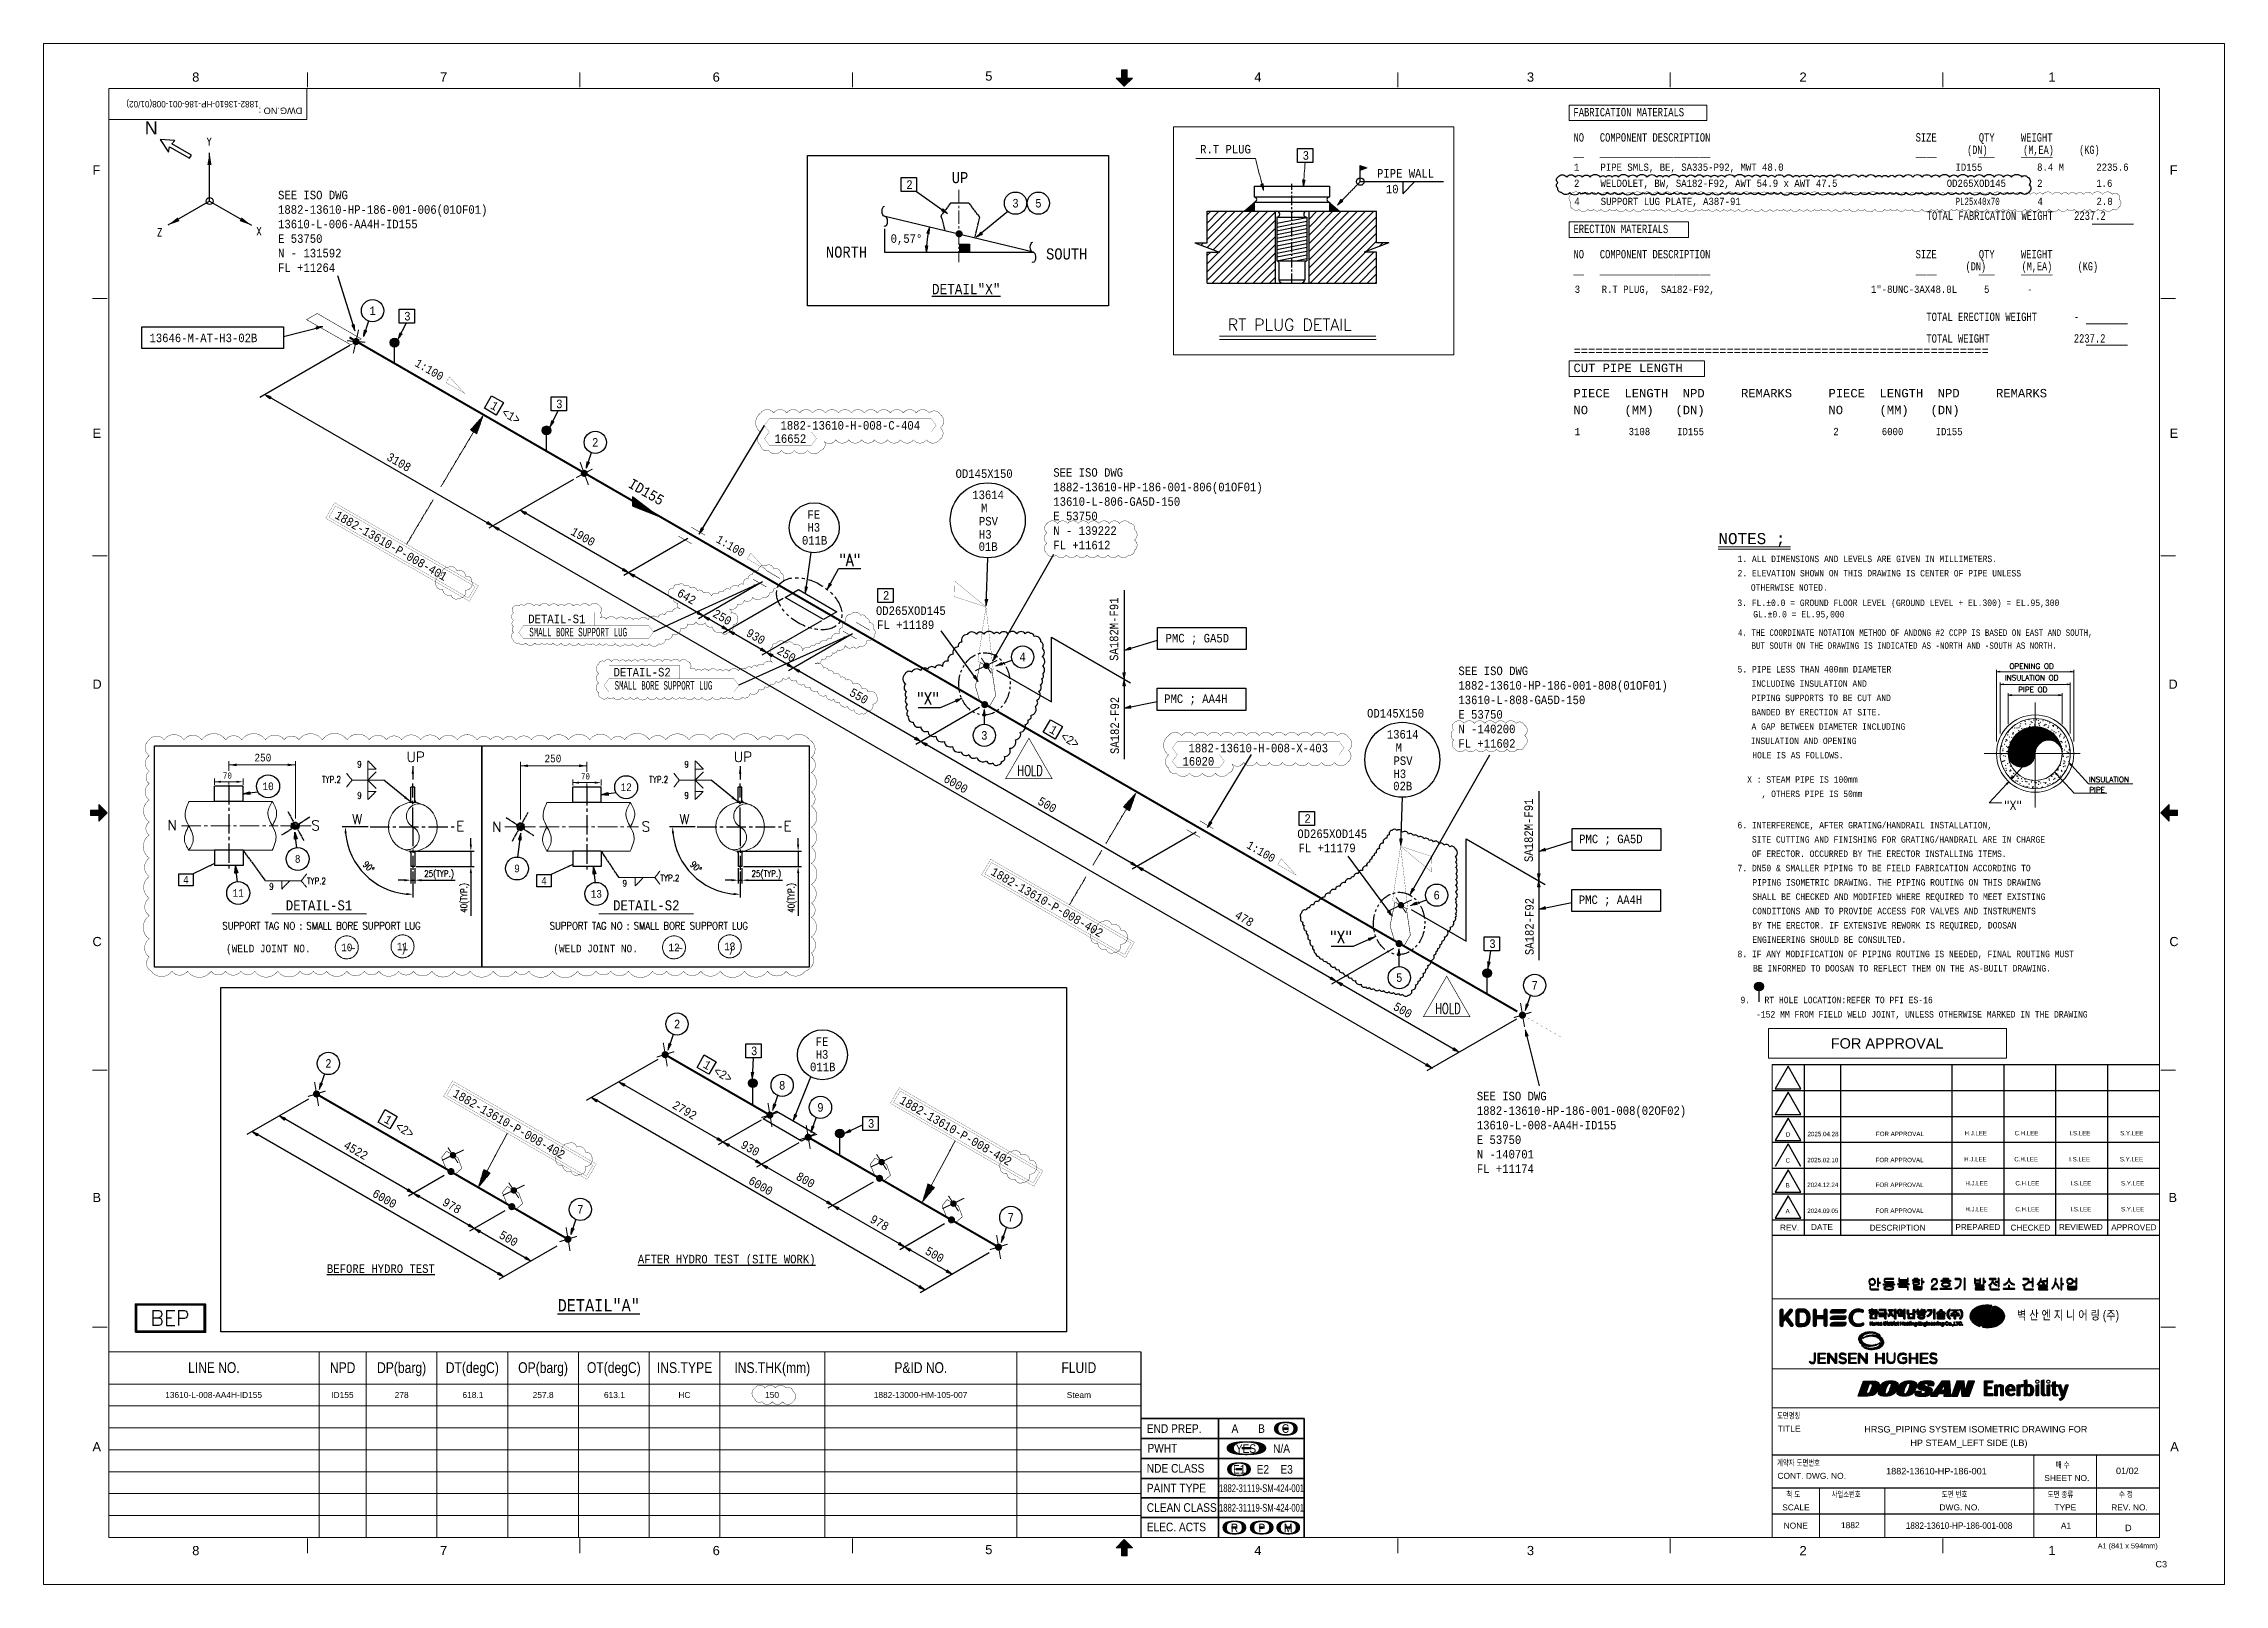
# Model space of a CAD drawing. Header units: inches. Extents: x 952 to 1793, y 0 to 594.
import ezdxf
from ezdxf.enums import TextEntityAlignment as Align

# ---------------------------------------------------------------- set-up
doc = ezdxf.new("R2010")
doc.units = ezdxf.units.IN
doc.header["$MEASUREMENT"] = 0
for name, pattern in [('CENTER', [2, 1.25, -0.25, 0.25, -0.25]), ('CENTER2', [1.125, 0.75, -0.125, 0.125, -0.125]), ('Dashed', [4.18782, 2.09391, -2.09391]), ('PHANTOM2', [1.25, 0.625, -0.125, 0.125, -0.125, 0.125, -0.125]), ('Solid', [1, 1, 0])]:
    doc.linetypes.add(name, pattern=pattern)
for name, color, linetype in [('1', 7, 'Continuous'), ('13', 7, 'Continuous'), ('2', 2, 'Continuous'), ('3', 3, 'Continuous'), ('4', 4, 'Continuous'), ('BG 0 -1', 7, 'Continuous'), ('BG 09.title block', 7, 'Continuous'), ('BG _U+B808_U+C774_U+C5B4 1', 7, 'Continuous'), ('BG BG BG BG BG 2', 7, 'Continuous'), ('BG BG BG BG TITLETEXT', 7, 'Continuous'), ('BG BG BG Default', 7, 'Continuous'), ('BG Default', 7, 'Continuous'), ('BG F-ANNO-LOGO', 7, 'Continuous'), ('BG happy form$0$TITLE-BOX', 7, 'Continuous'), ('BG VPORT', 7, 'Continuous'), ('BG ÇÑ±¹Áö¿ª³\xad¹æ±â¼úÁÖ½ÄÈ¸»ç CI', 7, 'Continuous'), ('Border', 7, 'Continuous'), ('CO', 7, 'Continuous'), ('DIM-LINES', 7, 'Continuous'), ('DIM-TEXT', 7, 'Continuous'), ('FAB', 2, 'Continuous'), ('FITTINGS', 7, 'Continuous'), ('FRAME', 7, 'Continuous'), ('ISO-TEXT', 7, 'Continuous'), ('ISOTEXT', 7, 'Continuous'), ('MAT-LIST', 7, 'Continuous'), ('NOZZLES', 7, 'Continuous'), ('PIPE', 7, 'Continuous'), ('Rev.4', 6, 'Continuous'), ('WELDS', 7, 'Continuous'), ('yellow', 2, 'Continuous')]:
    doc.layers.add(name, color=color, linetype=linetype)
for name, color, linetype, lineweight in [('borderText', 2, 'Solid', 13), ('dottedUndimensionedPipe', 7, 'Dashed', 13), ('fittingDimension', 2, 'Solid', 13), ('Level 20', 7, 'Continuous', 0), ('materialLabel', 2, 'Solid', 13), ('message', 2, 'Solid', 13), ('spool', 2, 'Solid', 13), ('spoolIsoText', 2, 'Solid', 30), ('symbol', 2, 'Solid', 30), ('weldCyanLabel', 4, 'Solid', 13), ('weldDimension', 2, 'Solid', 13), ('weldLabel', 2, 'Solid', 13)]:
    doc.layers.add(name, color=color, linetype=linetype, lineweight=lineweight)
doc.styles.add('1882-13610-HP-186-001-008(01OF01)_MODEL-EMBED 1_DWG$0$Arial', font='arial.ttf')
doc.styles.add('Arial', font='arial.ttf')
doc.styles.add('fixedText', font='MONOTXT8.shx', dxfattribs={"width": 0.85})
doc.styles.add('MONOTXT', font='MONOTXT.shx', dxfattribs={"width": 0.8})
doc.styles.add('ROMANS', font='romans.shx', dxfattribs={"width": 0.8})
doc.styles.get("Standard").update_dxf_attribs({"font": 'arial.ttf'})
doc.styles.add('txt.shx', font='txt.shx')
doc.dimstyles.new('FabISO-VA2', dxfattribs={"dimtxt": 3.05, "dimasz": 2.8, "dimexe": 2, "dimexo": 1, "dimgap": 1.4, "dimtad": 1, "dimdec": 1, "dimdsep": 46, "dimtxsty": 'fixedText', "dimcen": 0, "dimclrd": 4, "dimclre": 2, "dimclrt": 2, "dimadec": 1, "dimazin": 2, "dimtfac": 1, "dimtix": 1, "dimtmove": 0, "dimatfit": 0, "dimfxl": 1, "dimarcsym": 0})
doc.dimstyles.new('ISO-25', dxfattribs={"dimtxt": 2.5, "dimasz": 2.5, "dimexe": 1.25, "dimexo": 0.625, "dimtad": 1, "dimtxsty": 'Standard', "dimcen": 2.5, "dimclre": 4, "dimadec": 0, "dimazin": 0, "dimtfac": 1, "dimtmove": 0, "dimatfit": 3, "dimfxl": 1, "dimarcsym": 0})
doc.dimstyles.get("Standard").update_dxf_attribs({"dimtxt": 0.18, "dimasz": 0.18, "dimexe": 0.18, "dimexo": 0.0625, "dimgap": 0.09, "dimtad": 0, "dimtih": 1, "dimtoh": 1, "dimdec": 4, "dimzin": 0, "dimdsep": 46, "dimtxsty": 'Standard', "dimcen": 0.09, "dimadec": 0, "dimazin": 0, "dimtfac": 1, "dimtdec": 4, "dimtofl": 0, "dimtmove": 0, "dimatfit": 3, "dimfxl": 1, "dimtolj": 1, "dimtzin": 0, "dimarcsym": 0})

msp = doc.modelspace()

# ---------------------------------------------------------------- texts
at = {"color": 2, "linetype": 'Continuous', "lineweight": 25, "style": 'txt.shx'}
msp.add_text('BEP', height=5.76, dxfattribs=at).set_placement((992.88, 99.79))
at = {"layer": '1', "color": 4, "linetype": 'Continuous', "lineweight": 0, "style": 'MONOTXT'}
msp.add_text('NOTES ;', height=4.263, dxfattribs=at).set_placement((1610.48, 403.18), align=Align.MIDDLE_CENTER)
at = {"layer": '1', "color": 2, "linetype": 'Continuous', "lineweight": 0, "style": 'ROMANS', "width": 0.857082}
for p in [(1058.87, 253.89), (1185.09, 253.89)]:
    msp.add_text('SUPPORT TAG NO : SMALL BORE SUPPORT LUG', height=2.7909, dxfattribs=at).set_placement(p, align=Align.MIDDLE_CENTER)
at = {"layer": '2', "style": 'fixedText', "width": 0.85}
for s, p in [('3', (1326.48, 532.48)), ('5', (1335.32, 532.48)), ('1', (1078.54, 491.03)), ('2', (1164.42, 440.27)), ('4', (1329.23, 357.55)), ('3', (1314.46, 327.31)), ('6', (1488.92, 265.71)), ('5', (1474.48, 233.93)), ('7', (1526.73, 230.95)), ('2', (1195.97, 216.01)), ('2', (1061.51, 200.83)), ('8', (1236.51, 192.41)), ('9', (1251.27, 183.89)), ('7', (1158.65, 144.55)), ('7', (1324.69, 141.5))]:
    msp.add_text(s, height=3.3, dxfattribs=at).set_placement(p, align=Align.MIDDLE_CENTER)
at = {"layer": '2', "style": 'ROMANS'}
msp.add_text('RT PLUG DETAIL', height=4.4787, dxfattribs=at).set_placement((1408.36, 483.36))
at = {"layer": '2', "color": 4, "linetype": 'Continuous', "lineweight": 0, "style": 'ROMANS'}
for s, height, p in [('OPENING OD', 2.062, (1709.77, 352.96)), ('INSULATION OD', 2.0625, (1708.03, 348.52)), ('PIPE OD', 2.062, (1713.15, 343.91)), ('INSULATION', 2.062, (1740.43, 309.26)), ('PIPE', 2.062, (1740.57, 305.29))]:
    msp.add_text(s, height=height, dxfattribs=at).set_placement(p)
at = {"layer": '2', "color": 4, "linetype": 'Continuous', "lineweight": 0, "style": 'ROMANS', "width": 0.900007}
msp.add_text('"X"', height=3.437, dxfattribs=at).set_placement((1707.73, 298.64))
at = {"layer": '2', "style": '1882-13610-HP-186-001-008(01OF01)_MODEL-EMBED 1_DWG$0$Arial'}
for s, height, width, p in [('13610-L-008-AA4H-ID155', 2.2931, 1.002891, (998.59, 74.18)), ('ID155', 2.293, 1.008516, (1062.61, 74.18)), ('278', 2.293, 1.008516, (1087.07, 74.18)), ('618.1 ', 2.293, 1.008516, (1113.21, 74.18)), ('257.8 ', 2.293, 1.008516, (1140.28, 74.18)), ('613.1 ', 2.293, 1.008516, (1167.78, 74.18)), ('HC', 2.293, 0.992063, (1196.51, 74.16)), ('150', 2.293, 1.008516, (1229.91, 74.18)), ('1882-13000-HM-105-007', 2.2931, 1.00296, (1271.84, 74.18)), ('Steam', 2.293, 1.013128, (1346.26, 74.16))]:
    msp.add_text(s, height=height, dxfattribs=dict(at, width=width)).set_placement(p, align=Align.TOP_LEFT)
at = {"layer": '3', "color": 2, "style": 'MONOTXT', "width": 0.8566}
for s, height, p in [('%%UDETAIL"X"', 3.96, (1307.48, 499.38)), ('%%UAFTER HYDRO TEST (SITE WORK)', 3.3, (1215.12, 125.4)), ('%%UBEFORE HYDRO TEST', 3.3, (1081.76, 121.71)), ('%%UDETAIL"A"', 4.752, (1165.78, 107.59))]:
    msp.add_text(s, height=height, dxfattribs=at).set_placement(p, align=Align.MIDDLE_CENTER)
at = {"layer": '3', "lineweight": 30, "style": 'ROMANS', "width": 0.8}
for s, p in [('"A"', (1258.46, 397.36)), ('"X"', (1288.44, 343.94)), ('"X"', (1447.71, 251.98))]:
    msp.add_text(s, height=4.752, dxfattribs=at).set_placement(p, align=Align.TOP_LEFT)
at = {"layer": '3', "style": 'ROMANS', "width": 0.7}
for p in [(1333.06, 313.75), (1494.19, 222.01)]:
    msp.add_text('HOLD ', height=4, dxfattribs=at).set_placement(p, align=Align.MIDDLE_CENTER)
at = {"layer": '3', "lineweight": 13, "style": 'fixedText', "width": 0.85}
for s, p in [('DETAIL-S1', (1057.9, 261.79)), ('DETAIL-S2', (1184.11, 261.79))]:
    msp.add_text(s, height=3.869, dxfattribs=at).set_placement(p, align=Align.MIDDLE_CENTER)
at = {"layer": 'BG 0 -1', "color": 7, "style": 'Arial'}
for s, height, width, p in [('8', 3.54, 1.008516, (1010.37, 581.12)), ('7', 3.54, 1.008516, (1105.95, 581.12)), ('6', 3.54, 1.008516, (1211.08, 581.12)), ('5', 3.54, 1.008516, (1316.2, 581.46)), ('4', 3.54, 1.008516, (1419.97, 581.12)), ('3', 3.54, 1.008516, (1525.09, 581.12)), ('2', 3.54, 1.008516, (1630.22, 581.12)), ('1', 3.54, 1.008516, (1726.17, 581.1)), ('8', 3.54, 1.008516, (1010.37, 13.03)), ('7', 3.54, 1.008516, (1105.95, 13.05)), ('6', 3.54, 1.008516, (1211.08, 13.05)), ('5', 3.54, 1.008516, (1316.2, 13.39)), ('4', 3.54, 1.008516, (1419.97, 13.05)), ('3', 3.54, 1.008516, (1525.09, 13.05)), ('2', 3.54, 1.008516, (1630.22, 13.05)), ('1', 3.54, 1.008516, (1726.17, 13.05)), ('A1 (841 x 594mm)', 2, 1.007335, (1755.41, 14.61))]:
    msp.add_text(s, height=height, dxfattribs=dict(at, width=width)).set_placement(p, align=Align.MIDDLE)
at = {"layer": 'BG 0 -1', "color": 4, "style": 'Arial', "width": 1.010263}
msp.add_text('DWG.NO : ', height=2.5, rotation=180, dxfattribs=at).set_placement((1051.44, 568.1), align=Align.MIDDLE_LEFT)
at = {"layer": 'BG 0 -1', "color": 7, "style": 'Arial'}
for s, height, width, p in [('F', 3.54, 0.993934, (970.53, 543.5)), ('F', 3.54, 0.993934, (1771.63, 543.5)), ('E', 3.54, 1.004063, (970.53, 442.02)), ('E', 3.54, 1.004063, (1771.6, 442.02)), ('D', 3.54, 0.992063, (970.53, 345.28)), ('D', 3.54, 0.992063, (1771.13, 345.28)), ('C', 3.54, 0.992063, (970.53, 246.06)), ('C', 3.54, 0.992063, (1771.48, 246.06)), ('B ', 3.537, 1.005373, (970.53, 147.39)), ('B ', 3.537, 1.005373, (1771.13, 147.39)), ('벽 산 엔 지 니 어 링 (주)', 3.5574, 0.808848, (1712.71, 102.08)), ('A', 3.54, 1.004063, (970.53, 51.29)), ('A', 3.54, 1.004063, (1771.79, 51.29))]:
    msp.add_text(s, height=height, dxfattribs=dict(at, width=width)).set_placement(p)
at = {"layer": 'BG 09.title block', "color": 7, "style": 'Arial'}
for s, width, p in [('REV.', 1.000881, (1625.01, 137.56)), ('DATE', 1.004333, (1637.49, 137.77)), ('DESCRIPTION', 1.000365, (1666.67, 137.51)), ('PREPARED', 0.999338, (1697.62, 137.77)), ('CHECKED', 0.996974, (1717.88, 137.55)), ('REVIEWED', 1.010172, (1737.32, 137.77)), ('APPROVED', 1.000499, (1757.8, 137.68))]:
    msp.add_text(s, height=2.25, dxfattribs=dict(at, width=width)).set_placement(p, align=Align.MIDDLE)
at = {"layer": 'BG BG BG BG TITLETEXT', "color": 4, "style": 'Arial'}
for s, height, width, p in [('LINE NO.', 4.146, 0.800705, (1017.35, 83.56)), ('NPD', 4.146, 0.80406, (1067.01, 83.56)), ('DP(barg)', 4.146, 0.806291, (1089.74, 83.56)), ('DT(degC)', 4.146, 0.805416, (1117.02, 83.56)), ('OP(barg)', 4.146, 0.806696, (1144.3, 83.56)), ('OT(degC)', 4.146, 0.805802, (1171.59, 83.56)), ('INS.TYPE', 4.146, 0.809963, (1198.87, 83.56)), ('INS.THK(mm)', 4.1456, 0.803775, (1232.7, 83.56)), ('P&ID NO.', 4.146, 0.801737, (1289.98, 83.56)), ('FLUID', 4.146, 0.803157, (1350.92, 83.56)), ('A       B      C', 3.3327, 0.840889, (1420.91, 60.07)), ('YES      N/A', 3.3327, 0.840889, (1421.9, 52.35)), ('E1    E2    E3', 3.3327, 0.840889, (1421.9, 44.34)), ('1882-31119-SM-424-001', 3, 0.7, (1421.39, 37.07)), ('1882-31119-SM-424-001', 3, 0.7, (1421.39, 29.53)), ('R', 3.33, 0.840889, (1410.95, 21.73)), ('P', 3.33, 0.840889, (1421.48, 21.73)), ('M', 3.33, 0.840889, (1431.66, 21.73))]:
    msp.add_text(s, height=height, dxfattribs=dict(at, width=width)).set_placement(p, align=Align.MIDDLE_CENTER)
at = {"layer": 'BG BG BG BG TITLETEXT', "color": 4, "style": 'Arial', "width": 0.840889}
for s, height, p in [('END PREP.', 3.333, (1377.12, 60.07)), ('PWHT', 3.333, (1377.37, 52.5)), ('NDE CLASS', 3.333, (1377.12, 44.74)), ('PAINT TYPE', 3.333, (1377.12, 37.1)), ('CLEAN CLASS', 3.3327, (1377.12, 29.62)), ('ELEC. ACTS', 3.333, (1377.12, 22.12))]:
    msp.add_text(s, height=height, dxfattribs=at).set_placement(p, align=Align.MIDDLE_LEFT)
at = {"layer": 'BG VPORT', "color": 7, "style": 'Arial'}
for s, width, p in [('도면명칭', 0.752508, (1620.2, 63.9)), ('TITLE', 1.012319, (1620.41, 58.89)), ('계약자 도면번호', 0.761293, (1620.18, 45.74)), ('CONT. DWG. NO.', 1.006777, (1620.33, 40.69)), (' SHEET NO.', 1.00288, (1722.35, 39.86)), ('매 수', 0.780824, (1727.58, 44.92)), ('척 도', 0.780824, (1623.74, 33.57)), ('사업소번호', 0.752508, (1641.26, 33.57)), ('도면 번호', 0.767495, (1683.67, 33.57)), ('도면 종류', 0.767495, (1724.52, 33.53)), ('수 정', 0.780824, (1751.99, 33.57)), ('SCALE', 1.002175, (1622.18, 28.52)), ('DWG. NO.', 1.010364, (1682.81, 28.52)), ('TYPE', 1.001693, (1727.16, 28.52)), (' REV. NO.', 1.000881, (1748.16, 28.51)), ('NONE', 0.997208, (1622.75, 21.5)), ('1882', 1.008516, (1644.83, 21.67)), ('A1', 1.006087, (1729.64, 21.49))]:
    msp.add_text(s, height=2.3, dxfattribs=dict(at, width=width)).set_placement(p)
at = {"layer": 'Border', "color": 2, "linetype": 'Continuous', "style": 'ROMANS', "width": 0.8}
for s, p in [('Y', (1014.61, 554.68)), ('Y', (1014.61, 554.68)), ('Z', (995.41, 519.76)), ('Z', (995.41, 519.76)), ('X', (1033.71, 520.22)), ('X', (1033.71, 520.22))]:
    msp.add_text(s, height=2.97, dxfattribs=at).set_placement(p)
at = {"layer": 'borderText', "style": 'fixedText', "width": 0.7225}
for s, height, p in [('FABRICATION MATERIALS', 3.2463, (1541.68, 565.96)), ('NO   COMPONENT DESCRIPTION                                       SIZE        QTY     WEIGHT  ', 3.2463, (1541.68, 556.22)), ('__   _____________________                                       ____        ___     ______  ', 3.2463, (1541.68, 550.41)), (' (DN)       (M,EA)     (KG)  ', 3.1409, (1691.54, 551.51)), ('ERECTION MATERIALS', 3.2463, (1541.68, 520.95)), ('TOTAL FABRICATION WEIGHT    2237.2', 3.2463, (1677.91, 526.05)), ('NO   COMPONENT DESCRIPTION                                       SIZE        QTY     WEIGHT  ', 3.2463, (1541.68, 511.21)), ('__   _____________________                                       ____        ___     ______  ', 3.2463, (1541.68, 505.18)), (' (DN)       (M,EA)     (KG)  ', 3.1409, (1690.94, 506.6)), ('TOTAL ERECTION WEIGHT       -', 3.2463, (1677.78, 487.05)), ('TOTAL WEIGHT                2237.2', 3.2463, (1677.78, 478.71))]:
    msp.add_text(s, height=height, dxfattribs=at).set_placement(p)
at = {"layer": 'borderText', "style": 'fixedText'}
for s, p in [('=========================================================', (1541.68, 473.92)), ('CUT PIPE LENGTH', (1541.68, 467.36)), ('PIECE  LENGTH  NPD     REMARKS     PIECE  LENGTH  NPD     REMARKS     ', (1541.68, 457.62)), ('NO     (MM)   (DN)                 NO     (MM)   (DN)                  ', (1541.68, 451.13))]:
    msp.add_text(s, height=3.2463, dxfattribs=at).set_placement(p)
at = {"layer": 'DIM-TEXT', "color": 2, "style": 'MONOTXT', "width": 0.8566}
for s, rotation, p in [('3108', 330, (1083.66, 433.68)), ('1900', 330, (1154.66, 404.92)), ('642', 330, (1195.68, 381.24)), ('SA182M-F91', 90, (1366.12, 356.02)), ('250', 330, (1209.43, 373.3)), ('930', 330, (1222.34, 365.85)), ('250', 330, (1234.17, 359.01)), ('550', 330, (1262.12, 342.88)), ('SA182-F92', 90, (1366.42, 320.13)), ('6000', 330, (1298.43, 309.68)), ('500', 330, (1334.72, 300.97)), ('SA182M-F91', 90, (1526.03, 278.49)), ('SA182-F92', 90, (1526.33, 242.61)), ('478', 330, (1410.75, 257.07)), ('500', 330, (1471.85, 221.8)), ('2792', 330, (1193.86, 183.83)), ('4522', 330, (1067.05, 168.37)), ('930', 330, (1220.19, 168.56)), ('6000', 330, (1078.13, 149.73)), ('6000', 330, (1223.16, 154.68)), ('800', 330, (1241.52, 156.32)), ('978', 330, (1105.15, 146.38)), ('500', 330, (1127.01, 133.75)), ('978', 330, (1270.07, 139.83)), ('500', 330, (1291.33, 127.56))]:
    msp.add_text(s, height=3.3, rotation=rotation, dxfattribs=at).set_placement(p)
at = {"layer": 'FAB', "color": 2, "linetype": 'Continuous', "lineweight": 0, "style": 'ROMANS'}
for s, height, p in [('UP', 3.848, (1091.65, 317.1)), ('UP', 3.848, (1217.86, 317.1)), ('N', 3.85, (999.43, 290.79)), ('S', 3.85, (1054.91, 290.67)), ('W', 3.85, (1070.65, 293.08)), ('W', 3.85, (1196.86, 293.08)), ('E', 3.85, (1110.8, 290.38)), ('N', 3.85, (1124.61, 290.09)), ('S', 3.85, (1182.29, 290.25)), ('E', 3.85, (1237.01, 290.38))]:
    msp.add_text(s, height=height, dxfattribs=at).set_placement(p)
at = {"layer": 'fittingDimension', "style": 'fixedText', "width": 0.85}
for p in [(1099.67, 466.94), (1215.83, 399.02), (1420.4, 281.16)]:
    msp.add_text('1:100', height=3.2, rotation=329.83757, dxfattribs=at).set_placement(p, align=Align.CENTER)
at = {"layer": 'FRAME', "color": 2, "style": 'Arial', "width": 0.9}
msp.add_text('1882-13610-HP-186-001-008(01/02)', height=2.5, rotation=180, dxfattribs=at).set_placement((1034.62, 571.9))
at = {"layer": 'FRAME', "color": 2}
for s, height, style, width, p in [('N', 5, 'Arial', 0.992063, (990.69, 559)), ('3. FL.±0.0 = GROUND FLOOR LEVEL (GROUND LEVEL + EL.300) = EL.95,300', 2.5, 'MONOTXT', 0.8566, (1604.86, 377.18)), (' GL.±0.0 = EL.95,000', 2.5, 'MONOTXT', 0.8566, (1609.13, 372.77)), ('FOR APPROVAL', 4, 'Arial', 1.000881, (1640.89, 206.57)), ('D', 1.7, 'Arial', 1.004063, (1623.58, 172.62)), ('2025.04.28', 1.7, 'Arial', 1.008516, (1631.92, 172.78)), ('FOR APPROVAL', 1.7, 'Arial', 1.000881, (1658.32, 172.81)), ('H.J.LEE', 1.7, 'Arial', 0.994425, (1692.48, 173.12)), ('C.H.LEE', 1.7, 'Arial', 0.994425, (1711.78, 173.12)), ('I.S.LEE', 1.7, 'Arial', 0.999741, (1732.98, 173.12)), ('S.Y.LEE', 1.7, 'Arial', 1.001253, (1752.48, 173.12)), ('C', 1.7, 'Arial', 1.004063, (1623.47, 162.58)), ('2025.02.10', 1.7, 'Arial', 1.008516, (1631.81, 162.74)), ('FOR APPROVAL', 1.7, 'Arial', 1.000881, (1658.2, 162.77)), ('H.J.LEE', 1.7, 'Arial', 0.994425, (1692.36, 163.08)), ('C.H.LEE', 1.7, 'Arial', 0.994425, (1711.66, 163.08)), ('I.S.LEE', 1.7, 'Arial', 0.999741, (1732.86, 163.08)), ('S.Y.LEE', 1.7, 'Arial', 1.001253, (1752.36, 163.08)), ('B', 1.7, 'Arial', 1.004063, (1623.47, 153.01)), ('2024.12.24', 1.7, 'Arial', 1.008516, (1631.81, 153.17)), ('FOR APPROVAL', 1.7, 'Arial', 1.000881, (1658.2, 153.2)), ('H.J.LEE', 1.7, 'Arial', 0.994425, (1692.8, 153.79)), ('C.H.LEE', 1.7, 'Arial', 0.994425, (1712.1, 153.79)), ('I.S.LEE', 1.7, 'Arial', 0.999741, (1733.3, 153.79)), ('S.Y.LEE', 1.7, 'Arial', 1.001253, (1752.8, 153.79)), ('A', 1.7, 'Arial', 1.004063, (1623.47, 143.03)), ('2024.09.05', 1.7, 'Arial', 1.008516, (1631.81, 143.19)), ('FOR APPROVAL', 1.7, 'Arial', 1.000881, (1658.2, 143.22)), ('H.J.LEE', 1.7, 'Arial', 0.994425, (1692.8, 143.81)), ('C.H.LEE', 1.7, 'Arial', 0.994425, (1712.1, 143.81)), ('I.S.LEE', 1.7, 'Arial', 0.999741, (1733.3, 143.81)), ('S.Y.LEE', 1.7, 'Arial', 1.001253, (1752.8, 143.81)), ('HRSG_PIPING SYSTEM ISOMETRIC DRAWING FOR ', 2.5, 'Arial', 1.003287, (1653.82, 58.56)), (' HP STEAM_LEFT SIDE (LB) ', 2.5, 'Arial', 1.003287, (1670.61, 53.32)), ('1882-13610-HP-186-001', 2.5, 'Arial', 1.004634, (1662.24, 42.41)), ('01/02', 2.5, 'Arial', 1.002578, (1750.89, 42.5)), ('1882-13610-HP-186-001-008', 2.5, 'Arial', 0.9, (1669.83, 21.41)), ('D', 2.5, 'Arial', 1.004063, (1754.39, 20.5)), ('C3', 2.5, 'Arial', 1.004063, (1766.11, 6.54))]:
    msp.add_text(s, height=height, dxfattribs=dict(at, style=style, width=width)).set_placement(p)
at = {"layer": 'FRAME', "color": 2, "style": 'MONOTXT', "width": 0.8566}
for s, p in [('1. ALL DIMENSIONS AND LEVELS ARE GIVEN IN MILLIMETERS.', (1604.93, 395.35)), ('2. ELEVATION SHOWN ON THIS DRAWING IS CENTER OF PIPE UNLESS', (1604.93, 389.83)), ('    OTHERWISE NOTED.', (1602.66, 384.31)), ('5. PIPE LESS THAN 400mm DIAMETER', (1604.93, 352.8)), ('  INCLUDING INSULATION AND', (1606.63, 347.28)), ('  PIPING SUPPORTS TO BE CUT AND ', (1606.63, 341.76)), ('  BANDED BY ERECTION AT SITE.', (1606.63, 336.24)), ('  A GAP BETWEEN DIAMETER INCLUDING', (1606.63, 330.72)), ('  INSULATION AND OPENING', (1606.35, 325.2)), ('  HOLE IS AS FOLLOWS.', (1606.92, 319.68)), ('  X : STEAM PIPE IS 100mm', (1604.93, 310.3)), ('     , OTHERS PIPE IS 50mm', (1604.93, 304.78)), ('6. INTERFERENCE, AFTER GRATING/HANDRAIL INSTALLATION, ', (1604.93, 292.72)), ('   SITE CUTTING AND FINISHING FOR GRATING/HANDRAIL ARE IN CHARGE', (1604.93, 287.2)), ('   OF ERECTOR. OCCURRED BY THE ERECTOR INSTALLING ITEMS.', (1604.93, 281.68)), ('7. DN50 & SMALLER PIPING TO BE FIELD FABRICATION ACCORDING TO ', (1604.93, 276.16)), ('    PIPING ISOMETRIC DRAWING. THE PIPING ROUTING ON THIS DRAWING', (1603.23, 270.64)), ('    SHALL BE CHECKED AND MODIFIED WHERE REQUIRED TO MEET EXISTING ', (1603.23, 265.12)), ('    CONDITIONS AND TO PROVIDE ACCESS FOR VALVES AND INSTRUMENTS ', (1603.23, 259.6)), ('    BY THE ERECTOR. IF EXTENSIVE REWORK IS REQUIRED, DOOSAN', (1603.23, 254.08)), ('8. IF ANY MODIFICATION OF PIPING ROUTING IS NEEDED, FINAL ROUTING MUST ', (1604.93, 243.04)), ('    ENGINEERING SHOULD BE CONSULTED.', (1603.23, 248.56)), ('    BE INFORMED TO DOOSAN TO REFLECT THEM ON THE AS-BUILT DRAWING.', (1603.51, 237.52)), ('9.   RT HOLE LOCATION:REFER TO PFI ES-16 ', (1606.08, 225.29)), ('    -152 MM FROM FIELD WELD JOINT, UNLESS OTHERWISE MARKED IN THE DRAWING ', (1604.66, 219.77))]:
    msp.add_text(s, height=2.5, dxfattribs=at).set_placement(p, align=Align.MIDDLE_LEFT)
at = {"layer": 'FRAME', "color": 2, "char_height": 2.5, "width": 378.0263, "attachment_point": 1, "style": 'MONOTXT'}
for s, insert in [('4. THE COORDINATE NOTATION METHOD OF ANDONG #2 CCPP IS BASED ON EAST AND SOUTH, ', (1605.12, 368.17)), ('   BUT SOUTH ON THE DRAWING IS INDICATED AS -NORTH AND -SOUTH AS NORTH.', (1605.12, 363.18))]:
    msp.add_mtext(s, dxfattribs=dict(at, insert=insert))
at = {"layer": 'ISO-TEXT', "color": 2, "style": 'MONOTXT'}
for s, width, p in [('R.T PLUG ', 0.8566, (1397.68, 551.66)), ('3', 0.8566, (1437.23, 549.23)), ('2', 0.8566, (1284.38, 538.01)), ('PIPE WALL', 0.8566, (1465.91, 542.34)), ('SEE ISO DWG', 0.8566, (1042.1, 533.99)), ('1882-13610-HP-186-001-006(01OF01)', 0.8566, (1042.1, 528.39)), ('13610-L-006-AA4H-ID155', 0.8566, (1042.1, 522.79)), ('E 53750', 0.8566, (1042.1, 517.19)), ('N - 131592', 0.8566, (1042.1, 511.59)), ('FL +11264', 0.8566, (1042.1, 505.99)), ('3', 0.8566, (1090.75, 487.27)), ('13646-M-AT-H3-02B', 0.8566, (992.51, 478.9)), ('3', 0.8566, (1149.34, 453.45)), ('OD145X150', 0.8566, (1303.38, 426.58)), ('SEE ISO DWG', 0.8566, (1341.07, 427.02)), ('13614', 0.8566, (1309.81, 418.4)), ('1882-13610-HP-186-001-806(01OF01)', 0.8566, (1341.07, 421.42)), ('FE', 0.8566, (1246.25, 410.8)), ('M', 0.8566, (1313.19, 413.29)), ('13610-L-806-GA5D-150', 0.8566, (1341.07, 415.82)), ('E 53750', 0.8566, (1341.07, 410.22)), ('011B', 0.8566, (1244.13, 400.85)), ('H3', 0.8566, (1246.25, 405.86)), ('PSV', 0.8566, (1312.39, 408.24)), ('H3', 0.8566, (1312.39, 403.16)), ('N - 139222', 0.8566, (1341.07, 404.62)), ('01B', 0.8566, (1312.27, 398.45)), ('FL +11612', 0.8566, (1341.07, 399.02)), ('2', 0.8566, (1275.38, 379.63)), ('DETAIL-S1', 0.8566, (1138.6, 370.57)), ('OD265XOD145', 0.8566, (1272.67, 373.74)), ('FL +11189', 0.8566, (1273.14, 368.3)), ('SMALL BORE SUPPORT LUG', 0.6, (1138.98, 365.47)), ('PMC ; GA5D', 0.8566, (1384.38, 363.15)), ('DETAIL-S2', 0.8566, (1171.51, 350.03)), ('SEE ISO DWG', 0.8566, (1497.28, 350.55)), ('SMALL BORE SUPPORT LUG', 0.6, (1171.89, 344.93)), ('1882-13610-HP-186-001-808(01OF01)', 0.8566, (1497.28, 344.95)), ('PMC ; AA4H', 0.8566, (1383.82, 339.81)), ('OD145X150', 0.8566, (1462.06, 334.2)), ('13610-L-808-GA5D-150', 0.8566, (1497.28, 339.35)), ('E 53750', 0.8566, (1497.28, 333.75)), ('13614', 0.8566, (1469.68, 326.08)), ('N -140200', 0.8566, (1497.28, 328.15)), ('M', 0.8566, (1473.06, 320.97)), ('FL +11602', 0.8566, (1497.28, 322.55)), ('PSV', 0.8566, (1472.26, 315.92)), ('H3', 0.8566, (1472.26, 310.84)), ('02B', 0.8566, (1472.14, 306.12)), ('2', 0.8566, (1437.9, 293.61)), ('OD265XOD145', 0.8566, (1435.18, 287.73)), ('PMC ; GA5D', 0.8566, (1543.86, 285.75)), ('FL +11179', 0.8566, (1435.65, 282.28)), ('PMC ; AA4H', 0.8566, (1543.73, 262.28)), ('3', 0.8566, (1509.21, 245.35)), ('FE', 0.8566, (1249.43, 207.59)), ('3', 0.8566, (1224.48, 204.03)), ('H3', 0.8566, (1249.43, 202.65)), ('011B', 0.8566, (1247.25, 197.85)), ('SEE ISO DWG', 0.8566, (1504.4, 186.6)), ('3', 0.8566, (1269.58, 176.05)), ('1882-13610-HP-186-001-008(02OF02)', 0.8566, (1504.4, 181)), ('13610-L-008-AA4H-ID155', 0.8566, (1504.4, 175.4)), ('E 53750', 0.8566, (1504.4, 169.8)), ('N -140701', 0.8566, (1504.4, 164.2)), ('FL +11174', 0.8566, (1504.4, 158.6))]:
    msp.add_text(s, height=3.3, dxfattribs=dict(at, width=width)).set_placement(p)
at = {"layer": 'ISO-TEXT', "color": 2, "style": 'MONOTXT', "width": 0.8566}
for s, height, p in [('UP', 4.29, (1301.92, 544.5)), ('NORTH', 4.29, (1253.38, 515.78)), ('0,57%%D', 3.3, (1278.33, 520.5)), ('SOUTH', 4.29, (1338.28, 515.07))]:
    msp.add_text(s, height=height, dxfattribs=at).set_placement(p, align=Align.TOP_LEFT)
msp.add_text('10', height=3.3, dxfattribs=at).set_placement((1471.76, 537.91), align=Align.MIDDLE)
for s, height, p in [('1', 3.3, (1123.71, 453.55)), ('<1>', 3.3, (1128.02, 450.84)), ('ID155', 3.96, (1176.79, 423.15)), ('1882-13610-P-008-401', 3.3, (1063.7, 411.24)), ('1', 3.3, (1339.26, 328.61)), ('<2>', 3.3, (1343.57, 325.9)), ('1882-13610-P-008-402', 3.3, (1316.66, 273.79)), ('1', 3.3, (1205.74, 199.44)), ('<2>', 3.3, (1209.74, 196.91)), ('1882-13610-P-008-402', 3.3, (1109.16, 188.33)), ('1882-13610-P-008-402', 3.3, (1281.45, 185.69)), ('1', 3.3, (1082.68, 178.32)), ('<2>', 3.3, (1086.99, 175.61))]:
    msp.add_text(s, height=height, rotation=330, dxfattribs=at).set_placement(p)
for s, p in [('1882-13610-H-008-C-404', (1262.77, 446.83)), ('16652', (1239.68, 441.73)), ('1882-13610-H-008-X-403', (1420.1, 322.43)), ('16020', (1397.01, 317.33))]:
    msp.add_text(s, height=3.3, dxfattribs=at).set_placement(p, align=Align.MIDDLE_CENTER)
at = {"layer": 'Level 20', "color": 2, "linetype": 'Continuous', "lineweight": 13, "style": 'ROMANS', "width": 0.8}
for s, height, p in [('TYP.2', 2.513, (1059.02, 309.03)), ('9', 2.51, (1072.6, 314.9)), ('TYP.2', 2.513, (1185.23, 309.03)), ('9', 2.51, (1198.81, 314.9)), ('9', 2.51, (1072.6, 302.91)), ('9', 2.51, (1198.81, 302.91)), ('9', 2.51, (1038.67, 267.83)), ('TYP.2', 2.513, (1053.24, 269.89)), ('9', 2.51, (1174.98, 269.02)), ('TYP.2', 2.513, (1189.55, 271.08))]:
    msp.add_text(s, height=height, dxfattribs=at).set_placement(p)
at = {"layer": 'Level 20', "color": 2, "linetype": 'Continuous', "lineweight": 13, "char_height": 2.513, "attachment_point": 5, "rotation": 316.40121, "style": 'ROMANS'}
for insert in [(1077.03, 276.62), (1203.25, 276.62)]:
    msp.add_mtext('90°', dxfattribs=dict(at, insert=insert))
at = {"layer": 'Level 20', "color": 2, "linetype": 'Continuous', "lineweight": 13, "char_height": 2.513, "width": 3.2545, "attachment_point": 5, "style": 'ROMANS'}
for insert in [(1104.19, 273.58), (1230.41, 273.58)]:
    msp.add_mtext('25(TYP.)', dxfattribs=dict(at, insert=insert))
at = {"layer": 'Level 20', "color": 2, "linetype": 'Continuous', "lineweight": 13, "char_height": 2.513, "width": 3.2545, "attachment_point": 5, "rotation": 90, "style": 'ROMANS'}
for insert in [(1114.16, 264.64), (1240.38, 264.64)]:
    msp.add_mtext('40(TYP.)', dxfattribs=dict(at, insert=insert))
at = {"layer": 'MAT-LIST', "color": 2, "style": 'MONOTXT'}
for s, width, p in [('1', 0.8571, (1541.87, 544.97)), ('PIPE SMLS, BE, SA335-P92, MWT 48.0', 0.8571, (1552.07, 544.97)), ('ID155', 0.8571, (1688.97, 544.97)), ('8.4 M', 0.8571, (1720.47, 544.97)), ('2235.6', 0.8571, (1743.27, 544.97)), ('2', 0.8571, (1541.87, 538.76)), ('WELDOLET, BW, SA182-F92, AWT 54.9 x AWT 47.5', 0.8571, (1552.07, 538.76)), ('OD265XOD145', 0.8571, (1685.61, 538.76)), ('2', 0.8571, (1720.47, 538.76)), ('1.6', 0.8571, (1743.27, 538.76)), ('4', 0.8571, (1541.98, 531.78)), ('SUPPORT LUG PLATE, A387-91', 0.8571, (1552.18, 531.78)), ('PL25x40x70', 0.7, (1689.07, 531.78)), ('4', 0.8571, (1720.58, 531.78)), ('2.0', 0.8571, (1743.38, 531.78)), ('3    R.T PLUG,  SA182-F92,                             1"-8UNC-3AX48.0L     5       -', 0.8571, (1542.14, 497.9)), ('1         3108     ID155                        2        6000      ID155', 0.8571, (1542.17, 443.05))]:
    msp.add_text(s, height=2.8, dxfattribs=dict(at, width=width)).set_placement(p)
at = {"layer": 'materialLabel', "style": 'fixedText', "width": 0.85}
for p in [(1006.57, 271.62), (1144.66, 271.28)]:
    msp.add_text('4', height=2.95, dxfattribs=at).set_placement(p, align=Align.MIDDLE_CENTER)
at = {"layer": 'message', "style": 'fixedText', "width": 0.85}
for p in [(1022.08, 245.15), (1148.29, 245.15)]:
    msp.add_text('(WELD JOINT NO.       ~        )', height=2.9512, dxfattribs=at).set_placement(p, align=Align.MIDDLE_LEFT)
at = {"layer": 'message', "attachment_point": 5, "style": 'fixedText'}
for s, insert, char_height in [('250', (1036.24, 318.72), 2.951), ('250', (1148.1, 318.38), 2.951), ('{\\H0.8x;70}', (1022.57, 311.81), 2.9512), ('{\\H0.8x;70}', (1160.66, 311.48), 2.9512)]:
    msp.add_mtext(s, dxfattribs=dict(at, insert=insert, char_height=char_height))
at = {"layer": 'spoolIsoText', "style": 'fixedText'}
for width, p in [(2.55, (1430.76, 60.03)), (4.25, (1415.57, 52.5)), (2.55, (1412.69, 44.38)), (2.55, (1410.9, 21.89)), (2.55, (1421.45, 21.89)), (2.55, (1431.69, 21.89))]:
    msp.add_text('0', height=5.23, dxfattribs=dict(at, width=width)).set_placement(p, align=Align.MIDDLE_CENTER)
at = {"layer": 'weldLabel', "style": 'fixedText', "width": 0.85}
for s, height, p in [('10', 2.951, (1038.26, 307.68)), ('12', 2.951, (1176.35, 307.34)), ('8', 2.95, (1049.67, 279.68)), ('9', 2.95, (1134.25, 275.99)), ('11', 2.951, (1026.74, 266.55)), ('13', 2.951, (1164.83, 266.21)), ('10', 2.951, (1068.6, 245.57)), ('11', 2.951, (1090.11, 245.97)), ('12', 2.951, (1194.81, 245.57)), ('13', 2.951, (1216.32, 245.97))]:
    msp.add_text(s, height=height, dxfattribs=at).set_placement(p, align=Align.MIDDLE_CENTER)

# ---------------------------------------------------------------- blocks, each defined once
blk = doc.blocks.new('block39')
at = {"layer": 'PIPE', "color": 2, "linetype": 'ByBlock', "const_width": 0.08}
for points in [[(0.867, -0.498), (0, 0)], [(2.602, -1.494), (1.734, -0.996)], [(4.336, -2.49), (3.469, -1.992)], [(6.07, -3.486), (5.203, -2.988)], [(7.805, -4.482), (6.938, -3.984)], [(9.539, -5.477), (8.672, -4.98)], [(11.273, -6.473), (10.406, -5.975)], [(13.008, -7.469), (12.141, -6.971)], [(14.742, -8.465), (13.875, -7.967)]]:
    blk.add_lwpolyline(points, dxfattribs=at)
at = {"flags": 1}
for tag in ['Tag', 'UCI', 'Pipe Ref', 'Description', 'Key']:
    blk.add_attdef(tag, (0, 0), '', height=1, dxfattribs=at)
blk = doc.blocks.new('block53')
at = {"layer": 'FITTINGS', "color": 2, "linetype": 'ByBlock', "const_width": 0.35}
for points in [[(0, 1.5), (0, 0)], [(7.6, -4.3), (0, 1.5)], [(0, 1.3), (0, -1.3)], [(6.9, -3.9), (0, 1.3)], [(0, 1.1), (0, -1.3)], [(6.1, -3.5), (0, 1.1)], [(0, 1), (0, -1.1)], [(5.3, -3), (0, 1)], [(0, 0.8), (0, -0.9)], [(4.7, -2.6), (0, 0.8)], [(0, 0.6), (0, -0.7)], [(3.9, -2.2), (0, 0.6)], [(0, 0.4), (0, -0.5)], [(3.2, -1.8), (0, 0.4)], [(0, 0.2), (0, -0.3)], [(2.4, -1.3), (0, 0.2)], [(0, 0), (0, -0.1)], [(7.6, -4.3), (0, 0)], [(0, -0.1), (2.4, -1.3)], [(0, -0.3), (3.2, -1.8)], [(0, -0.5), (3.9, -2.2)], [(0, -0.7), (4.7, -2.6)], [(0, -0.9), (5.3, -3)], [(0, -1.1), (6.1, -3.5)], [(0, -1.3), (7.6, -4.3)], [(0, -1.3), (6.9, -3.9)]]:
    blk.add_lwpolyline(points, dxfattribs=at)
at = {"flags": 1}
for tag in ['Pipe Ref', 'Description']:
    blk.add_attdef(tag, (0, 0), '', height=1, dxfattribs=at)

# ---------------------------------------------------------------- hatches: boundary and pattern name
at = {"linetype": 'Continuous'}
for points in [[(1087.01, 480.42), (1087.16, 480.41), (1087.31, 480.39), (1087.45, 480.36), (1087.59, 480.31), (1087.73, 480.26), (1087.86, 480.19), (1087.99, 480.11), (1088.1, 480.02), (1088.21, 479.92), (1088.31, 479.81), (1088.4, 479.69), (1088.48, 479.57), (1088.55, 479.44), (1088.61, 479.3), (1088.65, 479.16), (1088.68, 479.02), (1088.7, 478.87), (1088.71, 478.72), (1088.7, 478.57), (1088.68, 478.43), (1088.65, 478.28), (1088.61, 478.14), (1088.55, 478), (1088.48, 477.87), (1088.4, 477.75), (1088.31, 477.63), (1088.21, 477.52), (1088.1, 477.42), (1087.99, 477.33), (1087.86, 477.25), (1087.73, 477.18), (1087.59, 477.13), (1087.45, 477.08), (1087.31, 477.05), (1087.16, 477.03), (1087.01, 477.03), (1086.87, 477.03), (1086.72, 477.05), (1086.58, 477.08), (1086.43, 477.13), (1086.3, 477.18), (1086.17, 477.25), (1086.04, 477.33), (1085.92, 477.42), (1085.82, 477.52), (1085.72, 477.63), (1085.63, 477.75), (1085.55, 477.87), (1085.48, 478), (1085.42, 478.14), (1085.38, 478.28), (1085.34, 478.43), (1085.33, 478.57), (1085.32, 478.72), (1085.33, 478.87), (1085.34, 479.02), (1085.38, 479.16), (1085.42, 479.3), (1085.48, 479.44), (1085.55, 479.57), (1085.63, 479.69), (1085.72, 479.81), (1085.82, 479.92), (1085.92, 480.02), (1086.04, 480.11), (1086.17, 480.19), (1086.3, 480.26), (1086.43, 480.31), (1086.58, 480.36), (1086.72, 480.39), (1086.87, 480.41)], [(1145.6, 446.59), (1145.75, 446.58), (1145.9, 446.56), (1146.04, 446.53), (1146.18, 446.49), (1146.32, 446.43), (1146.45, 446.36), (1146.58, 446.28), (1146.69, 446.19), (1146.8, 446.09), (1146.9, 445.98), (1146.99, 445.87), (1147.07, 445.74), (1147.14, 445.61), (1147.2, 445.47), (1147.24, 445.33), (1147.27, 445.19), (1147.29, 445.04), (1147.3, 444.89), (1147.29, 444.75), (1147.27, 444.6), (1147.24, 444.46), (1147.2, 444.31), (1147.14, 444.18), (1147.07, 444.05), (1146.99, 443.92), (1146.9, 443.8), (1146.8, 443.7), (1146.69, 443.6), (1146.58, 443.51), (1146.45, 443.43), (1146.32, 443.36), (1146.18, 443.3), (1146.04, 443.26), (1145.9, 443.22), (1145.75, 443.21), (1145.6, 443.2), (1145.46, 443.21), (1145.31, 443.22), (1145.17, 443.26), (1145.02, 443.3), (1144.89, 443.36), (1144.76, 443.43), (1144.63, 443.51), (1144.51, 443.6), (1144.41, 443.7), (1144.31, 443.8), (1144.22, 443.92), (1144.14, 444.05), (1144.07, 444.18), (1144.01, 444.31), (1143.97, 444.46), (1143.93, 444.6), (1143.91, 444.75), (1143.91, 444.89), (1143.91, 445.04), (1143.93, 445.19), (1143.97, 445.33), (1144.01, 445.47), (1144.07, 445.61), (1144.14, 445.74), (1144.22, 445.87), (1144.31, 445.98), (1144.41, 446.09), (1144.51, 446.19), (1144.63, 446.28), (1144.76, 446.36), (1144.89, 446.43), (1145.02, 446.49), (1145.17, 446.53), (1145.31, 446.56), (1145.46, 446.58)], [(1508.4, 237.35), (1508.55, 237.34), (1508.7, 237.32), (1508.84, 237.29), (1508.98, 237.25), (1509.12, 237.19), (1509.25, 237.12), (1509.37, 237.04), (1509.49, 236.95), (1509.6, 236.85), (1509.7, 236.74), (1509.79, 236.63), (1509.87, 236.5), (1509.94, 236.37), (1509.99, 236.23), (1510.04, 236.09), (1510.07, 235.95), (1510.09, 235.8), (1510.1, 235.65), (1510.09, 235.51), (1510.07, 235.36), (1510.04, 235.22), (1509.99, 235.07), (1509.94, 234.94), (1509.87, 234.81), (1509.79, 234.68), (1509.7, 234.56), (1509.6, 234.46), (1509.49, 234.36), (1509.37, 234.27), (1509.25, 234.19), (1509.12, 234.12), (1508.98, 234.06), (1508.84, 234.02), (1508.7, 233.98), (1508.55, 233.96), (1508.4, 233.96), (1508.25, 233.96), (1508.11, 233.98), (1507.96, 234.02), (1507.82, 234.06), (1507.68, 234.12), (1507.55, 234.19), (1507.43, 234.27), (1507.31, 234.36), (1507.2, 234.46), (1507.1, 234.56), (1507.01, 234.68), (1506.93, 234.81), (1506.86, 234.94), (1506.81, 235.07), (1506.76, 235.22), (1506.73, 235.36), (1506.71, 235.51), (1506.71, 235.65), (1506.71, 235.8), (1506.73, 235.95), (1506.76, 236.09), (1506.81, 236.23), (1506.86, 236.37), (1506.93, 236.5), (1507.01, 236.63), (1507.1, 236.74), (1507.2, 236.85), (1507.31, 236.95), (1507.43, 237.04), (1507.55, 237.12), (1507.68, 237.19), (1507.82, 237.25), (1507.96, 237.29), (1508.11, 237.32), (1508.25, 237.34)], [(1613.23, 232.21), (1613.37, 232.2), (1613.52, 232.18), (1613.67, 232.15), (1613.81, 232.11), (1613.94, 232.05), (1614.07, 231.98), (1614.2, 231.9), (1614.32, 231.81), (1614.43, 231.71), (1614.53, 231.6), (1614.62, 231.48), (1614.7, 231.36), (1614.76, 231.23), (1614.82, 231.09), (1614.86, 230.95), (1614.9, 230.81), (1614.92, 230.66), (1614.92, 230.51), (1614.92, 230.36), (1614.9, 230.22), (1614.86, 230.07), (1614.82, 229.93), (1614.76, 229.8), (1614.7, 229.66), (1614.62, 229.54), (1614.53, 229.42), (1614.43, 229.31), (1614.32, 229.21), (1614.2, 229.12), (1614.07, 229.04), (1613.94, 228.98), (1613.81, 228.92), (1613.67, 228.87), (1613.52, 228.84), (1613.37, 228.82), (1613.23, 228.82), (1613.08, 228.82), (1612.93, 228.84), (1612.79, 228.87), (1612.65, 228.92), (1612.51, 228.98), (1612.38, 229.04), (1612.25, 229.12), (1612.14, 229.21), (1612.03, 229.31), (1611.93, 229.42), (1611.84, 229.54), (1611.76, 229.66), (1611.69, 229.8), (1611.63, 229.93), (1611.59, 230.07), (1611.56, 230.22), (1611.54, 230.36), (1611.53, 230.51), (1611.54, 230.66), (1611.56, 230.81), (1611.59, 230.95), (1611.63, 231.09), (1611.69, 231.23), (1611.76, 231.36), (1611.84, 231.48), (1611.93, 231.6), (1612.03, 231.71), (1612.14, 231.81), (1612.25, 231.9), (1612.38, 231.98), (1612.51, 232.05), (1612.65, 232.11), (1612.79, 232.15), (1612.93, 232.18), (1613.08, 232.2)], [(1225.21, 194.91), (1225.35, 194.9), (1225.5, 194.88), (1225.64, 194.85), (1225.79, 194.81), (1225.92, 194.75), (1226.05, 194.68), (1226.18, 194.6), (1226.3, 194.51), (1226.4, 194.41), (1226.5, 194.3), (1226.59, 194.19), (1226.67, 194.06), (1226.74, 193.93), (1226.8, 193.79), (1226.84, 193.65), (1226.88, 193.51), (1226.89, 193.36), (1226.9, 193.21), (1226.89, 193.07), (1226.88, 192.92), (1226.84, 192.78), (1226.8, 192.63), (1226.74, 192.5), (1226.67, 192.37), (1226.59, 192.24), (1226.5, 192.12), (1226.4, 192.02), (1226.3, 191.92), (1226.18, 191.83), (1226.05, 191.75), (1225.92, 191.68), (1225.79, 191.62), (1225.64, 191.58), (1225.5, 191.54), (1225.35, 191.53), (1225.21, 191.52), (1225.06, 191.53), (1224.91, 191.54), (1224.77, 191.58), (1224.63, 191.62), (1224.49, 191.68), (1224.36, 191.75), (1224.23, 191.83), (1224.12, 191.92), (1224.01, 192.02), (1223.91, 192.12), (1223.82, 192.24), (1223.74, 192.37), (1223.67, 192.5), (1223.61, 192.63), (1223.57, 192.78), (1223.54, 192.92), (1223.52, 193.07), (1223.51, 193.21), (1223.52, 193.36), (1223.54, 193.51), (1223.57, 193.65), (1223.61, 193.79), (1223.67, 193.93), (1223.74, 194.06), (1223.82, 194.19), (1223.91, 194.3), (1224.01, 194.41), (1224.12, 194.51), (1224.23, 194.6), (1224.36, 194.68), (1224.49, 194.75), (1224.63, 194.81), (1224.77, 194.85), (1224.91, 194.88), (1225.06, 194.9)], [(1258.78, 175.53), (1258.92, 175.52), (1259.07, 175.5), (1259.21, 175.47), (1259.36, 175.43), (1259.49, 175.37), (1259.62, 175.3), (1259.75, 175.22), (1259.87, 175.13), (1259.97, 175.03), (1260.07, 174.92), (1260.16, 174.81), (1260.24, 174.68), (1260.31, 174.55), (1260.37, 174.41), (1260.41, 174.27), (1260.45, 174.13), (1260.46, 173.98), (1260.47, 173.83), (1260.46, 173.68), (1260.45, 173.54), (1260.41, 173.39), (1260.37, 173.25), (1260.31, 173.12), (1260.24, 172.98), (1260.16, 172.86), (1260.07, 172.74), (1259.97, 172.63), (1259.87, 172.53), (1259.75, 172.44), (1259.62, 172.36), (1259.49, 172.3), (1259.36, 172.24), (1259.21, 172.19), (1259.07, 172.16), (1258.92, 172.14), (1258.78, 172.14), (1258.63, 172.14), (1258.48, 172.16), (1258.34, 172.19), (1258.2, 172.24), (1258.06, 172.3), (1257.93, 172.36), (1257.8, 172.44), (1257.69, 172.53), (1257.58, 172.63), (1257.48, 172.74), (1257.39, 172.86), (1257.31, 172.98), (1257.24, 173.12), (1257.18, 173.25), (1257.14, 173.39), (1257.11, 173.54), (1257.09, 173.68), (1257.08, 173.83), (1257.09, 173.98), (1257.11, 174.13), (1257.14, 174.27), (1257.18, 174.41), (1257.24, 174.55), (1257.31, 174.68), (1257.39, 174.81), (1257.48, 174.92), (1257.58, 175.03), (1257.69, 175.13), (1257.8, 175.22), (1257.93, 175.3), (1258.06, 175.37), (1258.2, 175.43), (1258.34, 175.47), (1258.48, 175.5), (1258.63, 175.52)]]:
    msp.add_hatch(color=2, dxfattribs=at).paths.add_polyline_path(points)
h = msp.add_hatch(color=2, dxfattribs=at)
h.paths.add_polyline_path([(1092.96, 301.38), (1093.36, 302.02), (1093.36, 301.87), (1093.63, 301.44, 0.017857)])
h.paths.add_polyline_path([(1095.2, 301.38, 0.017857), (1094.53, 301.44), (1094.8, 301.87), (1094.8, 302.02)])
h = msp.add_hatch(color=2, dxfattribs=at)
h.paths.add_polyline_path([(1219.17, 301.38), (1219.58, 302.02), (1219.58, 301.87), (1219.84, 301.44, 0.017857)])
h.paths.add_polyline_path([(1221.42, 301.38, 0.017857), (1220.75, 301.44), (1221.01, 301.87), (1221.01, 302.02)])
h = msp.add_hatch(color=2, dxfattribs=at)
h.paths.add_polyline_path([(1092.96, 282.74), (1093.36, 282.1), (1093.36, 282.25), (1093.63, 282.68, -0.017857)])
h.paths.add_polyline_path([(1095.2, 282.74, -0.017857), (1094.53, 282.68), (1094.8, 282.25), (1094.8, 282.1)])
h = msp.add_hatch(color=2, dxfattribs=at)
h.paths.add_polyline_path([(1219.17, 282.74), (1219.58, 282.1), (1219.58, 282.25), (1219.84, 282.68, -0.017857)])
h.paths.add_polyline_path([(1221.42, 282.74, -0.017857), (1220.75, 282.68), (1221.01, 282.25), (1221.01, 282.1)])
at = {"layer": '13', "linetype": 'Continuous', "lineweight": 0}
for points in [[(1706.07, 352.04), (1706.07, 351.62), (1704.82, 351.84)], [(1707.45, 347.19), (1707.45, 346.77), (1706.2, 346.97)], [(1732, 347.19), (1732, 346.77), (1733.25, 346.97)], [(1733.4, 352.04), (1733.4, 351.62), (1734.65, 351.84)], [(1710.59, 343.05), (1710.59, 342.62), (1709.34, 342.84)], [(1728.88, 343.05), (1728.88, 342.62), (1730.13, 342.84)]]:
    msp.add_hatch(color=4, dxfattribs=at).paths.add_polyline_path(points)
at = {"layer": '2'}
h = msp.add_hatch(color=1, dxfattribs=at)
h.dxf.hatch_style = 1
h.paths.add_polyline_path([(1304.69, 516.64), (1304.69, 513.54), (1308.75, 513.54), (1308.75, 516.64)])
at = {"layer": '4'}
h = msp.add_hatch(dxfattribs=at)
h.set_pattern_fill('ANSI31', color=4, scale=0.7, style=0)
h.set_pattern_definition([(45, (4707.1997, -12499.8718), (-1.57154482, 1.57154482), [])])
h.paths.add_polyline_path([(1460.99, 513.65), (1470.42, 517.19), (1465.7, 517.19), (1465.7, 529.35), (1439.71, 529.35), (1439.55, 529.18), (1439.55, 501.66), (1465.56, 501.66), (1465.7, 501.8), (1465.7, 513.65)])
h.paths.add_polyline_path([(1405.12, 513.65), (1400.41, 513.65), (1400.41, 501.66), (1426.57, 501.66), (1426.57, 529.35), (1400.41, 529.35), (1400.41, 517.19), (1395.7, 517.19)])
at = {"layer": '4', "linetype": 'Continuous', "lineweight": 0}
for points in [[(1711.45, 311.22), (1710.45, 310.45), (1711.15, 311.51)], [(1727.93, 312.04), (1727.24, 313.1), (1728.24, 312.32)], [(1733.53, 315.69), (1732.84, 316.75), (1733.84, 315.97)], [(1708.5, 308.66), (1709.5, 309.44), (1708.8, 308.39)]]:
    msp.add_hatch(color=4, dxfattribs=at).paths.add_polyline_path(points)
at = {"layer": 'BG 0 -1', "linetype": 'ByBlock'}
for color, points in [(5, [(1703.04, 107.39), (1702.82, 107.43), (1702.6, 107.47), (1702.38, 107.5), (1702.16, 107.52), (1701.93, 107.54), (1701.71, 107.56), (1701.49, 107.57), (1701.26, 107.57), (1701.04, 107.57), (1700.81, 107.57), (1700.59, 107.56), (1700.36, 107.54), (1700.14, 107.52), (1699.92, 107.5), (1699.7, 107.47), (1699.48, 107.43), (1699.27, 107.39), (1699.05, 107.35), (1698.84, 107.3), (1698.64, 107.24), (1698.43, 107.18), (1698.23, 107.12), (1698.03, 107.05), (1697.84, 106.98), (1697.65, 106.9), (1697.46, 106.82), (1697.28, 106.73), (1697.11, 106.64), (1696.94, 106.55), (1696.77, 106.45), (1696.61, 106.35), (1696.46, 106.24), (1696.31, 106.13), (1696.16, 106.02), (1696.03, 105.91), (1695.9, 105.79), (1695.77, 105.67), (1695.65, 105.54), (1695.54, 105.41), (1695.44, 105.28), (1695.34, 105.15), (1695.25, 105.02), (1695.17, 104.88), (1695.09, 104.74), (1695.03, 104.6), (1694.97, 104.46), (1694.91, 104.32), (1694.87, 104.18), (1694.83, 104.03), (1694.8, 103.89), (1694.78, 103.74), (1694.77, 103.59), (1694.76, 103.45), (1694.76, 103.3), (1694.77, 103.15), (1694.79, 103.01), (1694.81, 102.86), (1694.84, 102.71), (1694.88, 102.57), (1694.93, 102.42), (1694.99, 102.28), (1695.05, 102.14), (1695.12, 102), (1695.2, 101.86), (1695.29, 101.72), (1695.38, 101.59), (1695.48, 101.45), (1695.58, 101.32), (1695.7, 101.2), (1695.82, 101.07), (1695.94, 100.95), (1696.08, 100.83), (1696.22, 100.71), (1696.36, 100.6), (1696.51, 100.49), (1696.67, 100.38), (1696.83, 100.28), (1697, 100.18), (1697.17, 100.08), (1697.35, 99.99), (1697.53, 99.9), (1697.72, 99.82), (1697.91, 99.74), (1698.11, 99.66), (1698.3, 99.59), (1698.51, 99.53)]), (80, [(1699.47, 99.29), (1699.68, 99.25), (1699.91, 99.21), (1700.13, 99.18), (1700.35, 99.16), (1700.58, 99.14), (1700.8, 99.12), (1701.03, 99.11), (1701.26, 99.11), (1701.48, 99.11), (1701.71, 99.12), (1701.93, 99.13), (1702.16, 99.14), (1702.38, 99.17), (1702.6, 99.19), (1702.82, 99.23), (1703.04, 99.26), (1703.26, 99.3), (1703.47, 99.35), (1703.68, 99.4), (1703.89, 99.46), (1704.1, 99.52), (1704.3, 99.59), (1704.5, 99.66), (1704.69, 99.73), (1704.88, 99.81), (1705.06, 99.9), (1705.24, 99.99), (1705.42, 100.08), (1705.59, 100.17), (1705.75, 100.27), (1705.91, 100.38), (1706.07, 100.49), (1706.21, 100.6), (1706.35, 100.71), (1706.49, 100.83), (1706.62, 100.95), (1706.74, 101.07), (1706.86, 101.2), (1706.96, 101.33), (1707.06, 101.46), (1707.16, 101.6), (1707.25, 101.73), (1707.33, 101.87), (1707.4, 102.01), (1707.46, 102.15), (1707.52, 102.29), (1707.57, 102.44), (1707.61, 102.58), (1707.64, 102.73), (1707.67, 102.88), (1707.69, 103.02), (1707.7, 103.17), (1707.7, 103.32), (1707.69, 103.47), (1707.68, 103.62), (1707.66, 103.76), (1707.63, 103.91), (1707.59, 104.06), (1707.54, 104.2), (1707.49, 104.35), (1707.43, 104.49), (1707.36, 104.63), (1707.29, 104.77), (1707.2, 104.91), (1707.11, 105.05), (1707.01, 105.18), (1706.91, 105.32), (1706.8, 105.45), (1706.68, 105.57), (1706.55, 105.7), (1706.42, 105.82), (1706.28, 105.94), (1706.14, 106.05), (1705.99, 106.17), (1705.83, 106.27), (1705.67, 106.38), (1705.5, 106.48), (1705.33, 106.58), (1705.15, 106.67), (1704.97, 106.76), (1704.78, 106.85), (1704.59, 106.93), (1704.39, 107), (1704.19, 107.08), (1703.99, 107.14)])]:
    msp.add_hatch(color=color, dxfattribs=at).paths.add_polyline_path(points)
at = {"layer": 'BG 0 -1', "linetype": 'ByBlock', "true_color": 0x005bac}
h = msp.add_hatch(color=154, dxfattribs=at)
edge = h.paths.add_edge_path()
edge.add_spline(control_points=[(1657.19, 78.38), (1657.19, 78.38), (1653.56, 78.38), (1653.56, 78.38), (1653.56, 78.38), (1651.52, 72.62), (1651.52, 72.62), (1651.52, 72.62), (1655.15, 72.62), (1655.15, 72.62), (1658.04, 72.62), (1658.68, 73.99), (1659.21, 75.5), (1659.75, 77.01), (1660.08, 78.38), (1657.19, 78.38)], knot_values=[0, 0, 0, 0, 1, 1, 1, 2, 2, 2, 3, 3, 3, 4, 4, 4, 5, 5, 5, 5], degree=3, periodic=0)
edge = h.paths.add_edge_path(flags=0)
edge.add_spline(control_points=[(1656.63, 75.5), (1656.07, 73.94), (1655.87, 73.7), (1654.9, 73.7), (1654.9, 73.7), (1654.4, 73.7), (1654.4, 73.7), (1654.4, 73.7), (1655.68, 77.3), (1655.68, 77.3), (1655.68, 77.3), (1656.17, 77.3), (1656.17, 77.3), (1657.14, 77.3), (1657.18, 77.06), (1656.63, 75.5)], knot_values=[0, 0, 0, 0, 1, 1, 1, 2, 2, 2, 3, 3, 3, 4, 4, 4, 5, 5, 5, 5], degree=3, periodic=0)
h = msp.add_hatch(color=154, dxfattribs=at)
edge = h.paths.add_edge_path()
edge.add_spline(control_points=[(1664.06, 78.49), (1661.51, 78.49), (1660.33, 77.65), (1659.57, 75.5), (1658.81, 73.34), (1659.38, 72.5), (1661.94, 72.5), (1664.5, 72.5), (1665.67, 73.34), (1666.43, 75.5), (1667.2, 77.65), (1666.62, 78.49), (1664.06, 78.49)], knot_values=[0, 0, 0, 0, 1, 1, 1, 2, 2, 2, 3, 3, 3, 4, 4, 4, 4], degree=3, periodic=0)
edge = h.paths.add_edge_path(flags=0)
edge.add_spline(control_points=[(1663.85, 75.5), (1663.3, 73.94), (1663.07, 73.52), (1662.3, 73.52), (1661.53, 73.52), (1661.6, 73.94), (1662.15, 75.5), (1662.71, 77.06), (1662.94, 77.48), (1663.7, 77.48), (1664.47, 77.48), (1664.4, 77.06), (1663.85, 75.5)], knot_values=[0, 0, 0, 0, 1, 1, 1, 2, 2, 2, 3, 3, 3, 4, 4, 4, 4], degree=3, periodic=0)
h = msp.add_hatch(color=154, dxfattribs=at)
edge = h.paths.add_edge_path()
edge.add_spline(control_points=[(1671.3, 78.49), (1668.74, 78.49), (1667.57, 77.65), (1666.81, 75.5), (1666.04, 73.34), (1666.62, 72.5), (1669.18, 72.5), (1671.73, 72.5), (1672.91, 73.34), (1673.67, 75.5), (1674.43, 77.65), (1673.86, 78.49), (1671.3, 78.49)], knot_values=[0, 0, 0, 0, 1, 1, 1, 2, 2, 2, 3, 3, 3, 4, 4, 4, 4], degree=3, periodic=0)
edge = h.paths.add_edge_path(flags=0)
edge.add_spline(control_points=[(1671.09, 75.5), (1670.53, 73.94), (1670.3, 73.52), (1669.54, 73.52), (1668.77, 73.52), (1668.84, 73.94), (1669.39, 75.5), (1669.94, 77.06), (1670.17, 77.48), (1670.94, 77.48), (1671.71, 77.48), (1671.64, 77.06), (1671.09, 75.5)], knot_values=[0, 0, 0, 0, 1, 1, 1, 2, 2, 2, 3, 3, 3, 4, 4, 4, 4], degree=3, periodic=0)
h = msp.add_hatch(color=154, dxfattribs=at)
edge = h.paths.add_edge_path()
edge.add_spline(control_points=[(1680.05, 74.28), (1680.8, 76.39), (1676.51, 75.83), (1676.92, 76.97), (1677.01, 77.23), (1677.34, 77.48), (1677.88, 77.48), (1678.36, 77.48), (1678.49, 77.19), (1678.37, 76.85), (1678.37, 76.85), (1678.32, 76.72), (1678.32, 76.72), (1678.32, 76.72), (1680.66, 76.72), (1680.66, 76.72), (1681.1, 77.95), (1680.36, 78.49), (1678.18, 78.49), (1676.07, 78.49), (1674.81, 77.86), (1674.4, 76.69), (1673.67, 74.65), (1677.8, 75.22), (1677.4, 74.08), (1677.29, 73.76), (1676.91, 73.52), (1676.39, 73.52), (1675.91, 73.52), (1675.64, 73.7), (1675.81, 74.19), (1675.81, 74.19), (1675.86, 74.33), (1675.86, 74.33), (1675.86, 74.33), (1673.44, 74.33), (1673.44, 74.33), (1673.44, 74.33), (1673.37, 74.13), (1673.37, 74.13), (1672.94, 72.93), (1673.95, 72.5), (1676.02, 72.5), (1678.23, 72.5), (1679.62, 73.05), (1680.05, 74.28)], knot_values=[0, 0, 0, 0, 1, 1, 1, 2, 2, 2, 3, 3, 3, 4, 4, 4, 5, 5, 5, 6, 6, 6, 7, 7, 7, 8, 8, 8, 9, 9, 9, 10, 10, 10, 11, 11, 11, 12, 12, 12, 13, 13, 13, 14, 14, 14, 15, 15, 15, 15], degree=3, periodic=0)
h = msp.add_hatch(color=154, dxfattribs=at)
h.paths.add_polyline_path([(1683.69, 78.38), (1679.31, 72.62), (1681.97, 72.62), (1682.59, 73.62), (1684.58, 73.62), (1684.48, 72.62), (1687.14, 72.62), (1686.84, 78.38)])
h.paths.add_polyline_path([(1684.68, 74.76), (1683.28, 74.76), (1684.84, 77.2), (1684.86, 77.2)], flags=0)
for points in [[(1693.93, 78.38), (1692.67, 74.83), (1692.65, 74.83), (1692.29, 78.38), (1689.49, 78.38), (1687.45, 72.62), (1689.79, 72.62), (1691.05, 76.18), (1691.08, 76.18), (1691.49, 72.62), (1694.23, 72.62), (1696.27, 78.38)], [(1700.17, 72.74), (1700.17, 78.47), (1703.35, 78.47), (1703.23, 77.69), (1701.14, 77.69), (1701.14, 76.13), (1702.89, 76.13), (1702.89, 75.34), (1701.14, 75.34), (1701.14, 73.55), (1703.44, 73.55), (1703.44, 72.74)], [(1720.06, 72.74), (1720.06, 76.86), (1720.98, 77.03), (1720.98, 72.74)], [(1724.35, 72.74), (1724.35, 76.86), (1725.27, 77.03), (1725.27, 72.74)]]:
    msp.add_hatch(color=154, dxfattribs=at).paths.add_polyline_path(points)
h = msp.add_hatch(color=154, dxfattribs=at)
edge = h.paths.add_edge_path()
edge.add_spline(control_points=[(1706.52, 72.74), (1706.52, 72.74), (1706.52, 75.52), (1706.52, 75.52), (1706.52, 75.81), (1706.48, 76), (1706.41, 76.1), (1706.34, 76.2), (1706.22, 76.25), (1706.04, 76.25), (1705.91, 76.25), (1705.75, 76.21), (1705.58, 76.12), (1705.41, 76.03), (1705.26, 75.92), (1705.12, 75.78), (1705.12, 75.78), (1705.12, 72.74), (1705.12, 72.74), (1705.12, 72.74), (1704.22, 72.74), (1704.22, 72.74), (1704.22, 72.74), (1704.22, 75.82), (1704.22, 75.82), (1704.22, 76.04), (1704.21, 76.22), (1704.19, 76.37), (1704.17, 76.52), (1704.13, 76.66), (1704.07, 76.81), (1704.07, 76.81), (1704.9, 77.05), (1704.9, 77.05), (1704.94, 76.95), (1704.98, 76.86), (1705.01, 76.76), (1705.03, 76.66), (1705.04, 76.56), (1705.04, 76.45), (1705.27, 76.64), (1705.48, 76.79), (1705.69, 76.88), (1705.89, 76.98), (1706.1, 77.03), (1706.33, 77.03), (1706.65, 77.03), (1706.92, 76.93), (1707.12, 76.74), (1707.32, 76.55), (1707.42, 76.26), (1707.42, 75.87), (1707.42, 75.87), (1707.42, 72.74), (1707.42, 72.74), (1707.42, 72.74), (1706.52, 72.74), (1706.52, 72.74)], knot_values=[0, 0, 0, 0, 1, 1, 1, 2, 2, 2, 3, 3, 3, 4, 4, 4, 5, 5, 5, 6, 6, 6, 7, 7, 7, 8, 8, 8, 9, 9, 9, 10, 10, 10, 11, 11, 11, 12, 12, 12, 13, 13, 13, 14, 14, 14, 15, 15, 15, 16, 16, 16, 17, 17, 17, 18, 18, 18, 19, 19, 19, 19], degree=3, periodic=0)
h = msp.add_hatch(color=154, dxfattribs=at)
edge = h.paths.add_edge_path()
edge.add_spline(control_points=[(1709.42, 74.59), (1709.42, 74.59), (1709.42, 74.52), (1709.42, 74.52), (1709.42, 74.38), (1709.43, 74.23), (1709.46, 74.09), (1709.49, 73.94), (1709.55, 73.82), (1709.63, 73.7), (1709.71, 73.59), (1709.82, 73.5), (1709.95, 73.43), (1710.08, 73.36), (1710.25, 73.33), (1710.45, 73.33), (1710.83, 73.33), (1711.18, 73.46), (1711.5, 73.74), (1711.5, 73.74), (1711.85, 73.19), (1711.85, 73.19), (1711.42, 72.82), (1710.92, 72.63), (1710.35, 72.63), (1710.05, 72.63), (1709.78, 72.68), (1709.54, 72.78), (1709.31, 72.89), (1709.1, 73.03), (1708.94, 73.22), (1708.77, 73.41), (1708.64, 73.64), (1708.55, 73.91), (1708.46, 74.18), (1708.42, 74.49), (1708.42, 74.83), (1708.42, 75.2), (1708.46, 75.51), (1708.54, 75.77), (1708.62, 76.02), (1708.76, 76.26), (1708.94, 76.47), (1709.11, 76.66), (1709.3, 76.8), (1709.51, 76.89), (1709.72, 76.98), (1709.96, 77.03), (1710.22, 77.03), (1710.43, 77.03), (1710.63, 77), (1710.82, 76.93), (1711.01, 76.87), (1711.2, 76.76), (1711.37, 76.6), (1711.56, 76.43), (1711.69, 76.21), (1711.78, 75.93), (1711.88, 75.65), (1711.92, 75.26), (1711.92, 74.78), (1711.92, 74.78), (1711.92, 74.59), (1711.92, 74.59), (1711.92, 74.59), (1709.42, 74.59), (1709.42, 74.59)], knot_values=[0, 0, 0, 0, 1, 1, 1, 2, 2, 2, 3, 3, 3, 4, 4, 4, 5, 5, 5, 6, 6, 6, 7, 7, 7, 8, 8, 8, 9, 9, 9, 10, 10, 10, 11, 11, 11, 12, 12, 12, 13, 13, 13, 14, 14, 14, 15, 15, 15, 16, 16, 16, 17, 17, 17, 18, 18, 18, 19, 19, 19, 20, 20, 20, 21, 21, 21, 22, 22, 22, 22], degree=3, periodic=0)
edge = h.paths.add_edge_path(flags=0)
edge.add_spline(control_points=[(1710.98, 75.26), (1710.98, 75.6), (1710.91, 75.87), (1710.77, 76.06), (1710.64, 76.25), (1710.45, 76.34), (1710.22, 76.34), (1709.96, 76.34), (1709.77, 76.25), (1709.63, 76.06), (1709.49, 75.87), (1709.43, 75.6), (1709.43, 75.26), (1709.43, 75.26), (1710.98, 75.26), (1710.98, 75.26)], knot_values=[0, 0, 0, 0, 1, 1, 1, 2, 2, 2, 3, 3, 3, 4, 4, 4, 5, 5, 5, 5], degree=3, periodic=0)
h = msp.add_hatch(color=154, dxfattribs=at)
edge = h.paths.add_edge_path()
edge.add_spline(control_points=[(1714.79, 76.13), (1714.74, 76.15), (1714.7, 76.16), (1714.66, 76.18), (1714.62, 76.19), (1714.58, 76.19), (1714.53, 76.19), (1714.34, 76.19), (1714.17, 76.13), (1714.03, 76.01), (1713.88, 75.89), (1713.79, 75.74), (1713.74, 75.57), (1713.74, 75.57), (1713.74, 72.74), (1713.74, 72.74), (1713.74, 72.74), (1712.83, 72.74), (1712.83, 72.74), (1712.83, 72.74), (1712.83, 75.7), (1712.83, 75.7), (1712.83, 75.96), (1712.82, 76.18), (1712.79, 76.36), (1712.76, 76.54), (1712.73, 76.7), (1712.68, 76.82), (1712.68, 76.82), (1713.52, 77.04), (1713.52, 77.04), (1713.62, 76.84), (1713.68, 76.62), (1713.68, 76.37), (1713.84, 76.61), (1714.01, 76.78), (1714.18, 76.88), (1714.35, 76.99), (1714.54, 77.05), (1714.75, 77.05), (1714.87, 77.05), (1714.98, 77.02), (1715.07, 76.98), (1715.07, 76.98), (1714.79, 76.13), (1714.79, 76.13)], knot_values=[0, 0, 0, 0, 1, 1, 1, 2, 2, 2, 3, 3, 3, 4, 4, 4, 5, 5, 5, 6, 6, 6, 7, 7, 7, 8, 8, 8, 9, 9, 9, 10, 10, 10, 11, 11, 11, 12, 12, 12, 13, 13, 13, 14, 14, 14, 15, 15, 15, 15], degree=3, periodic=0)
h = msp.add_hatch(color=154, dxfattribs=at)
edge = h.paths.add_edge_path()
edge.add_spline(control_points=[(1723.64, 72.75), (1723.48, 72.68), (1723.3, 72.65), (1723.1, 72.65), (1722.86, 72.65), (1722.69, 72.69), (1722.56, 72.78), (1722.44, 72.87), (1722.35, 72.98), (1722.29, 73.11), (1722.23, 73.23), (1722.2, 73.36), (1722.19, 73.5), (1722.18, 73.63), (1722.18, 73.74), (1722.18, 73.83), (1722.18, 73.83), (1722.18, 77.4), (1722.18, 77.4), (1722.18, 77.55), (1722.18, 77.67), (1722.17, 77.79), (1722.17, 77.9), (1722.16, 78), (1722.16, 78.1), (1722.15, 78.19), (1722.14, 78.28), (1722.13, 78.37), (1722.12, 78.45), (1722.11, 78.54), (1722.09, 78.63), (1722.09, 78.63), (1723.03, 78.84), (1723.03, 78.84), (1723.06, 78.71), (1723.08, 78.55), (1723.09, 78.37), (1723.1, 78.19), (1723.11, 77.96), (1723.11, 77.68), (1723.11, 77.68), (1723.11, 74.13), (1723.11, 74.13), (1723.11, 73.99), (1723.11, 73.87), (1723.11, 73.79), (1723.11, 73.7), (1723.12, 73.63), (1723.13, 73.58), (1723.13, 73.53), (1723.14, 73.48), (1723.16, 73.45), (1723.17, 73.42), (1723.18, 73.4), (1723.2, 73.38), (1723.22, 73.34), (1723.27, 73.31), (1723.32, 73.29), (1723.38, 73.28), (1723.44, 73.28), (1723.49, 73.31), (1723.49, 73.31), (1723.64, 72.75), (1723.64, 72.75)], knot_values=[0, 0, 0, 0, 1, 1, 1, 2, 2, 2, 3, 3, 3, 4, 4, 4, 5, 5, 5, 6, 6, 6, 7, 7, 7, 8, 8, 8, 9, 9, 9, 10, 10, 10, 11, 11, 11, 12, 12, 12, 13, 13, 13, 14, 14, 14, 15, 15, 15, 16, 16, 16, 17, 17, 17, 18, 18, 18, 19, 19, 19, 20, 20, 20, 21, 21, 21, 21], degree=3, periodic=0)
h = msp.add_hatch(color=154, dxfattribs=at)
edge = h.paths.add_edge_path()
edge.add_spline(control_points=[(1728.42, 72.81), (1728.16, 72.69), (1727.89, 72.63), (1727.6, 72.63), (1727.4, 72.63), (1727.23, 72.66), (1727.09, 72.71), (1726.95, 72.77), (1726.84, 72.85), (1726.75, 72.94), (1726.67, 73.04), (1726.61, 73.16), (1726.57, 73.29), (1726.53, 73.42), (1726.51, 73.56), (1726.51, 73.71), (1726.51, 73.71), (1726.51, 76.3), (1726.51, 76.3), (1726.51, 76.3), (1726.05, 76.3), (1726.05, 76.3), (1726.05, 76.3), (1726.05, 76.93), (1726.05, 76.93), (1726.05, 76.93), (1726.51, 76.93), (1726.51, 76.93), (1726.51, 77.11), (1726.51, 77.28), (1726.51, 77.46), (1726.52, 77.64), (1726.53, 77.81), (1726.55, 77.97), (1726.55, 77.97), (1727.49, 78.19), (1727.49, 78.19), (1727.47, 78.02), (1727.45, 77.82), (1727.43, 77.59), (1727.42, 77.36), (1727.41, 77.14), (1727.41, 76.93), (1727.41, 76.93), (1728.42, 76.93), (1728.42, 76.93), (1728.42, 76.93), (1728.18, 76.3), (1728.18, 76.3), (1728.18, 76.3), (1727.4, 76.3), (1727.4, 76.3), (1727.4, 76.3), (1727.4, 73.95), (1727.4, 73.95), (1727.4, 73.69), (1727.44, 73.51), (1727.51, 73.42), (1727.58, 73.32), (1727.72, 73.28), (1727.92, 73.28), (1728.03, 73.28), (1728.16, 73.3), (1728.31, 73.36), (1728.31, 73.36), (1728.42, 72.81), (1728.42, 72.81)], knot_values=[0, 0, 0, 0, 1, 1, 1, 2, 2, 2, 3, 3, 3, 4, 4, 4, 5, 5, 5, 6, 6, 6, 7, 7, 7, 8, 8, 8, 9, 9, 9, 10, 10, 10, 11, 11, 11, 12, 12, 12, 13, 13, 13, 14, 14, 14, 15, 15, 15, 16, 16, 16, 17, 17, 17, 18, 18, 18, 19, 19, 19, 20, 20, 20, 21, 21, 21, 22, 22, 22, 22], degree=3, periodic=0)
h = msp.add_hatch(color=154, dxfattribs=at)
edge = h.paths.add_edge_path()
edge.add_spline(control_points=[(1730.98, 72.65), (1730.9, 72.39), (1730.81, 72.17), (1730.72, 71.98), (1730.63, 71.79), (1730.53, 71.62), (1730.41, 71.49), (1730.29, 71.35), (1730.15, 71.24), (1729.98, 71.15), (1729.81, 71.06), (1729.6, 70.99), (1729.35, 70.95), (1729.35, 70.95), (1729.05, 71.54), (1729.05, 71.54), (1729.2, 71.58), (1729.33, 71.62), (1729.44, 71.68), (1729.55, 71.73), (1729.65, 71.81), (1729.75, 71.9), (1729.84, 71.99), (1729.92, 72.1), (1729.99, 72.24), (1730.06, 72.37), (1730.13, 72.54), (1730.19, 72.74), (1730.19, 72.74), (1729.9, 72.74), (1729.9, 72.74), (1729.84, 72.98), (1729.77, 73.2), (1729.7, 73.43), (1729.63, 73.65), (1729.56, 73.85), (1729.5, 74.04), (1729.5, 74.04), (1728.55, 76.86), (1728.55, 76.86), (1728.55, 76.86), (1729.48, 77.02), (1729.48, 77.02), (1729.48, 77.02), (1730.25, 74.47), (1730.25, 74.47), (1730.26, 74.41), (1730.28, 74.33), (1730.3, 74.23), (1730.3, 74.23), (1730.38, 73.93), (1730.38, 73.93), (1730.41, 73.83), (1730.43, 73.74), (1730.45, 73.67), (1730.46, 73.59), (1730.47, 73.54), (1730.48, 73.52), (1730.48, 73.53), (1730.49, 73.57), (1730.51, 73.65), (1730.53, 73.72), (1730.55, 73.81), (1730.58, 73.92), (1730.61, 74.03), (1730.64, 74.14), (1730.68, 74.27), (1730.72, 74.4), (1730.75, 74.53), (1730.79, 74.66), (1730.79, 74.66), (1731.49, 76.93), (1731.49, 76.93), (1731.49, 76.93), (1732.47, 76.93), (1732.47, 76.93), (1732.47, 76.93), (1730.98, 72.65), (1730.98, 72.65)], knot_values=[0, 0, 0, 0, 1, 1, 1, 2, 2, 2, 3, 3, 3, 4, 4, 4, 5, 5, 5, 6, 6, 6, 7, 7, 7, 8, 8, 8, 9, 9, 9, 10, 10, 10, 11, 11, 11, 12, 12, 12, 13, 13, 13, 14, 14, 14, 15, 15, 15, 16, 16, 16, 17, 17, 17, 18, 18, 18, 19, 19, 19, 20, 20, 20, 21, 21, 21, 22, 22, 22, 23, 23, 23, 24, 24, 24, 25, 25, 25, 26, 26, 26, 26], degree=3, periodic=0)
at = {"layer": 'BG Default', "linetype": 'Continuous'}
for points in [[(1656.85, 117.9), (1656.43, 117.85), (1656.08, 117.67), (1656.85, 117.63), (1657.25, 117.55), (1657.54, 117.3), (1657.72, 116.96), (1657.77, 116.58), (1657.71, 116.17), (1657.54, 115.87), (1657.24, 115.63), (1656.85, 115.55), (1657.6, 115.51), (1657.77, 115.68), (1657.98, 116.01), (1658.08, 116.41), (1658.09, 116.58), (1658.04, 117), (1657.87, 117.36), (1657.77, 117.49), (1657.48, 117.75), (1657.11, 117.88)], [(1659.14, 118.05), (1658.97, 117.89), (1658.97, 114.86), (1659.03, 114.74), (1659.14, 114.69), (1659.24, 114.74), (1659.3, 114.86), (1659.3, 116.11), (1659.9, 116.11), (1660.03, 116.25), (1659.9, 116.39), (1659.3, 116.39), (1659.3, 117.89)], [(1665.02, 117.96), (1661.96, 117.96), (1661.59, 117.84), (1661.46, 117.52), (1661.46, 116.88), (1661.6, 116.54), (1661.97, 116.42), (1662, 116.42), (1663.27, 116.42), (1663.15, 116.3), (1663.15, 115.71), (1661.19, 115.71), (1661.06, 115.67), (1661.02, 115.57), (1661.05, 115.47), (1661.14, 115.43), (1665.45, 115.43), (1665.57, 115.47), (1665.61, 115.57), (1665.57, 115.67), (1665.45, 115.71), (1663.47, 115.71), (1663.47, 116.32), (1663.35, 116.42), (1665.1, 116.42), (1665.23, 116.56), (1665.08, 116.7), (1662.01, 116.7), (1661.84, 116.75), (1661.79, 116.9), (1661.79, 117.49), (1661.84, 117.63), (1662.01, 117.67), (1665.05, 117.67), (1665.14, 117.72), (1665.17, 117.82), (1665.13, 117.92)], [(1674.5, 117.98), (1673.07, 117.98), (1672.91, 117.85), (1673.07, 117.7), (1674.52, 117.7), (1674.66, 117.85)], [(1675.99, 118.05), (1675.84, 117.89), (1675.84, 115.69), (1675.88, 115.57), (1675.99, 115.53), (1676.1, 115.57), (1676.16, 115.69), (1676.16, 116.44), (1676.76, 116.44), (1676.9, 116.58), (1676.76, 116.72), (1676.16, 116.72), (1676.16, 117.89)], [(1686.27, 117.9), (1684.29, 117.9), (1684.13, 117.75), (1684.29, 117.61), (1686.29, 117.61), (1686.42, 117.75)], [(1690.53, 117.87), (1688.9, 117.87), (1688.75, 117.74), (1688.91, 117.6), (1690.53, 117.6), (1690.73, 117.54), (1690.8, 117.36), (1690.8, 116.72), (1690.78, 116.25), (1690.71, 115.83), (1690.58, 115.46), (1690.41, 115.13), (1690.25, 114.92), (1689.98, 114.66), (1689.64, 114.46), (1689.26, 114.32), (1688.83, 114.24), (1688.81, 114.24), (1688.66, 114.09), (1688.83, 113.96), (1689.25, 114.01), (1689.64, 114.13), (1689.99, 114.31), (1690.3, 114.55), (1690.45, 114.71), (1690.68, 115), (1690.86, 115.34), (1690.99, 115.71), (1691.07, 116.12), (1691.12, 116.56), (1691.12, 116.71), (1691.12, 117.36), (1690.97, 117.72), (1690.96, 117.74), (1690.6, 117.87)], [(1692.5, 118.05), (1692.39, 118.01), (1692.33, 117.89), (1692.33, 113.62), (1692.39, 113.49), (1692.5, 113.45), (1692.61, 113.49), (1692.66, 113.62), (1692.66, 117.89), (1692.61, 118.01)], [(1698.5, 117.95), (1698.39, 117.9), (1698.35, 117.79), (1698.35, 117.31), (1696.67, 117.31), (1698.35, 117.02), (1698.35, 116.3), (1698.28, 116.14), (1698.08, 116.08), (1696.89, 116.08), (1698.52, 115.93), (1698.66, 116.27), (1698.66, 117.79), (1698.61, 117.9)], [(1699.83, 118.05), (1699.66, 117.89), (1699.66, 115.81), (1699.72, 115.69), (1699.83, 115.66), (1699.93, 115.69), (1699.99, 115.81), (1699.99, 116.56), (1700.59, 116.56), (1700.73, 116.71), (1700.59, 116.85), (1699.99, 116.85), (1699.99, 117.89)], [(1704.6, 117.87), (1702.11, 117.87), (1701.96, 117.74), (1702.11, 117.6), (1703.2, 117.6), (1703.2, 117.3), (1703.15, 116.89), (1703.35, 116.58), (1703.5, 116.25), (1703.76, 115.89), (1703.82, 115.83), (1704.12, 115.56), (1704.46, 115.31), (1704.63, 115.22), (1704.79, 115.19), (1704.88, 115.28), (1704.89, 115.39), (1704.81, 115.5), (1704.42, 115.73), (1704.11, 115.98), (1703.93, 116.18), (1703.7, 116.52), (1703.57, 116.9), (1703.52, 117.3), (1703.52, 117.31), (1703.52, 117.6), (1704.6, 117.6), (1704.74, 117.74)], [(1705.61, 118.05), (1705.49, 118), (1705.45, 117.89), (1705.45, 116.72), (1704.5, 116.72), (1704.39, 116.68), (1704.35, 116.58), (1704.4, 116.49), (1704.53, 116.45), (1705.45, 116.45), (1705.45, 114.87), (1705.49, 114.74), (1705.61, 114.69), (1705.72, 114.74), (1705.78, 114.87), (1705.78, 117.89), (1705.72, 118)], [(1709.63, 117.99), (1709.52, 117.95), (1709.47, 117.81), (1709.44, 117.4), (1709.63, 117.06), (1709.78, 116.71), (1710.01, 116.37), (1710.31, 116.05), (1710.32, 116.04), (1710.65, 115.77), (1711.01, 115.57), (1711.38, 115.44), (1711.49, 115.42), (1711.65, 115.43), (1711.72, 115.53), (1711.69, 115.64), (1711.57, 115.71), (1711.16, 115.82), (1710.81, 116), (1710.48, 116.25), (1710.35, 116.37), (1710.1, 116.68), (1709.93, 117.04), (1709.82, 117.42), (1709.79, 117.8), (1709.74, 117.95)], [(1716.77, 117.87), (1715.13, 117.87), (1714.98, 117.74), (1715.13, 117.6), (1716.78, 117.6), (1716.96, 117.55), (1717.03, 117.37), (1717.03, 117.1), (1716.97, 116.71), (1716.8, 116.36), (1716.52, 116.06), (1716.51, 116.04), (1716.2, 115.84), (1715.85, 115.68), (1715.44, 115.58), (1715.05, 115.54), (1714.91, 115.49), (1714.88, 115.39), (1714.93, 115.29), (1715.06, 115.26), (1715.51, 115.31), (1715.91, 115.41), (1716.27, 115.57), (1716.6, 115.77), (1716.72, 115.85), (1717.02, 116.16), (1717.22, 116.49), (1717.32, 116.86), (1717.34, 117.1), (1717.34, 117.39), (1717.18, 117.75), (1717.18, 117.75), (1716.81, 117.87)], [(1718.72, 118.05), (1718.61, 118), (1718.55, 117.87), (1718.55, 116.63), (1717.55, 116.63), (1717.42, 116.58), (1717.38, 116.48), (1717.43, 116.39), (1717.57, 116.35), (1718.55, 116.35), (1718.55, 114.87), (1718.61, 114.74), (1718.72, 114.69), (1718.84, 114.74), (1718.89, 114.87), (1718.89, 117.87), (1718.84, 118)], [(1724.34, 118.05), (1724.23, 118), (1724.18, 117.89), (1724.18, 117.05), (1722.78, 117.05), (1722.65, 117.01), (1722.61, 116.91), (1722.66, 116.81), (1722.79, 116.76), (1724.18, 116.76), (1724.18, 115.81), (1724.23, 115.69), (1724.34, 115.66), (1724.45, 115.69), (1724.5, 115.81), (1724.5, 117.89), (1724.45, 118)], [(1727.6, 117.93), (1727.49, 117.88), (1727.44, 117.76), (1727.43, 117.36), (1727.38, 116.96), (1727.31, 116.55), (1727.2, 116.14), (1727.15, 115.95), (1727, 115.52), (1726.83, 115.13), (1726.63, 114.77), (1726.42, 114.44), (1726.18, 114.15), (1726.12, 114.02), (1726.17, 113.91), (1726.27, 113.89), (1726.39, 113.94), (1726.65, 114.28), (1726.87, 114.62), (1727.06, 114.98), (1727.08, 115.02), (1727.25, 115.38), (1727.39, 115.76), (1727.52, 116.18), (1727.54, 116.23), (1727.75, 116.39), (1727.63, 116.56), (1727.69, 116.96), (1727.72, 117.16), (1727.76, 117.58), (1727.76, 117.76), (1727.71, 117.88)], [(1729.8, 118.05), (1729.69, 118.01), (1729.64, 117.89), (1729.64, 113.61), (1729.69, 113.49), (1729.8, 113.45), (1729.91, 113.49), (1729.96, 113.61), (1729.96, 115.61), (1730.57, 115.61), (1730.71, 115.75), (1730.57, 115.88), (1729.96, 115.88), (1729.96, 117.89), (1729.91, 118.01)], [(1735.58, 118.05), (1735.47, 118), (1735.42, 117.87), (1735.42, 116.93), (1734.48, 116.93), (1734.37, 116.89), (1734.37, 116.88), (1734.06, 116.81), (1734.37, 116.71), (1734.38, 116.69), (1734.5, 116.65), (1735.42, 116.65), (1735.42, 115.71), (1735.47, 115.58), (1735.58, 115.54), (1735.69, 115.58), (1735.75, 115.71), (1735.75, 117.88), (1735.69, 118)], [(1656.07, 115), (1655.97, 114.95), (1655.92, 114.8), (1655.92, 114.09), (1656.06, 113.72), (1656.42, 113.59), (1656.46, 113.59), (1659.3, 113.59), (1659.44, 113.72), (1659.3, 113.86), (1656.5, 113.86), (1656.29, 113.91), (1656.24, 114.11), (1656.24, 114.8), (1656.18, 114.95)], [(1663.31, 115.05), (1662.81, 115.03), (1662.39, 114.98), (1662.03, 114.89), (1661.84, 114.82), (1663.31, 114.78), (1663.82, 114.76), (1664.23, 114.71), (1664.54, 114.63), (1664.55, 114.63), (1664.88, 114.39), (1664.91, 114.24), (1664.74, 113.96), (1664.55, 113.87), (1664.23, 113.79), (1663.82, 113.74), (1663.32, 113.72), (1663.31, 113.72), (1661.84, 113.67), (1662.15, 113.56), (1662.53, 113.49), (1662.99, 113.45), (1663.31, 113.44), (1663.81, 113.46), (1664.24, 113.51), (1664.59, 113.59), (1664.79, 113.67), (1665.12, 113.92), (1665.23, 114.24), (1665.11, 114.58), (1664.79, 114.82), (1664.48, 114.93), (1664.09, 115), (1663.64, 115.04)], [(1670.24, 114.92), (1667.16, 114.92), (1667.02, 114.78), (1667.16, 114.64), (1670.23, 114.64), (1670.42, 114.59), (1670.46, 114.44), (1670.46, 113.62), (1670.51, 113.49), (1670.63, 113.45), (1670.73, 113.49), (1670.79, 113.62), (1670.79, 114.46), (1670.65, 114.8), (1670.27, 114.92)], [(1675.08, 117.35), (1672.48, 117.35), (1672.32, 117.21), (1672.48, 117.06), (1675.1, 117.06), (1675.21, 117.11), (1675.26, 117.21), (1675.21, 117.31)], [(1675.99, 115.2), (1675.88, 115.16), (1675.84, 115.04), (1675.84, 114.72), (1673.1, 114.72), (1675.84, 114.44), (1675.84, 114.04), (1675.79, 113.9), (1675.63, 113.86), (1673.3, 113.86), (1672.88, 113.69), (1673.18, 113.59), (1675.72, 113.59), (1676.05, 113.69), (1676.16, 113.97), (1676.16, 115.04), (1676.1, 115.16)], [(1687.13, 117.18), (1683.42, 117.18), (1683.27, 117.05), (1683.42, 116.9), (1687.15, 116.9), (1687.28, 117.05)], [(1699.5, 115.36), (1696.76, 115.36), (1696.58, 115.22), (1696.76, 115.08), (1699.44, 115.08), (1699.62, 115.04), (1699.66, 114.9), (1699.66, 114.75), (1699.61, 114.64), (1699.45, 114.61), (1697.08, 114.61), (1696.73, 114.48), (1696.61, 114.17), (1696.61, 113.89), (1696.73, 113.61), (1697.02, 113.51), (1699.99, 113.51), (1700.11, 113.56), (1700.14, 113.65), (1700.1, 113.75), (1699.98, 113.79), (1697.12, 113.79), (1696.97, 113.82), (1696.93, 113.94), (1696.93, 114.14), (1696.97, 114.28), (1697.13, 114.33), (1699.55, 114.33), (1699.87, 114.44), (1699.99, 114.72), (1699.99, 114.94), (1699.86, 115.25)], [(1702.41, 114.98), (1702.3, 114.94), (1702.24, 114.8), (1702.24, 114.07), (1702.39, 113.71), (1702.4, 113.7), (1702.78, 113.59), (1702.79, 113.59), (1705.8, 113.59), (1705.94, 113.72), (1705.8, 113.86), (1702.84, 113.86), (1702.63, 113.91), (1702.58, 114.11), (1702.58, 114.8), (1702.52, 114.94)], [(1709.63, 115.39), (1709.52, 115.36), (1709.47, 115.25), (1709.47, 114.11), (1707.5, 114.11), (1707.37, 114.07), (1707.34, 113.97), (1707.36, 113.88), (1707.46, 113.83), (1711.76, 113.83), (1711.88, 113.88), (1711.92, 113.97), (1711.88, 114.07), (1711.76, 114.11), (1709.79, 114.11), (1709.79, 115.22), (1709.74, 115.35)], [(1715.52, 114.98), (1715.41, 114.94), (1715.36, 114.8), (1715.36, 114.07), (1715.5, 113.71), (1715.51, 113.7), (1715.89, 113.59), (1715.9, 113.59), (1718.92, 113.59), (1719.05, 113.72), (1718.92, 113.86), (1715.96, 113.86), (1715.74, 113.91), (1715.68, 114.11), (1715.68, 114.8), (1715.63, 114.94)], [(1724, 115.36), (1721.1, 115.36), (1720.92, 115.22), (1721.1, 115.08), (1723.97, 115.08), (1724.13, 115.04), (1724.18, 114.9), (1724.18, 114.75), (1724.12, 114.64), (1723.97, 114.61), (1721.36, 114.61), (1721.06, 114.5), (1720.94, 114.22), (1720.94, 113.9), (1721.07, 113.61), (1721.37, 113.51), (1724.5, 113.51), (1724.61, 113.56), (1724.65, 113.65), (1724.6, 113.75), (1724.48, 113.79), (1721.46, 113.79), (1721.32, 113.82), (1721.27, 113.94), (1721.27, 114.15), (1721.31, 114.29), (1721.47, 114.33), (1724.07, 114.33), (1724.39, 114.43), (1724.5, 114.71), (1724.5, 114.95), (1724.39, 115.25)], [(1735.58, 115.28), (1735.47, 115.24), (1735.42, 115.11), (1735.42, 114.78), (1732.58, 114.78), (1735.42, 114.49), (1735.42, 114.04), (1735.38, 113.9), (1735.21, 113.86), (1732.79, 113.86), (1732.36, 113.69), (1732.66, 113.59), (1735.31, 113.59), (1735.63, 113.69), (1735.75, 113.97), (1735.75, 115.11), (1735.69, 115.24)]]:
    msp.add_hatch(color=3, dxfattribs=at).paths.add_polyline_path(points)
at = {"layer": 'BG Default', "linetype": 'ByBlock'}
for points in [[(1670.46, 117.18), (1670.46, 116.84), (1670.4, 116.68), (1670.22, 116.63), (1667.63, 116.63), (1667.22, 116.48), (1667.59, 116.36), (1668.77, 116.36), (1668.77, 115.83), (1666.81, 115.83), (1666.68, 115.79), (1666.64, 115.69), (1666.67, 115.6), (1666.77, 115.56), (1671.07, 115.56), (1671.23, 115.69), (1671.06, 115.83), (1669.09, 115.83), (1669.09, 116.36), (1670.3, 116.36), (1670.65, 116.48), (1670.79, 116.81), (1670.79, 117.87), (1670.73, 118), (1670.63, 118.04), (1670.51, 117.99), (1670.46, 117.87), (1670.46, 117.46), (1667.41, 117.46)], [(1667.63, 116.63), (1667.46, 116.68), (1667.41, 116.84), (1667.41, 117.18), (1670.46, 117.18), (1667.41, 117.46), (1667.41, 117.86), (1667.36, 117.99), (1667.25, 118.03), (1667.13, 117.99), (1667.08, 117.86), (1667.08, 116.81), (1667.22, 116.48)], [(1680.86, 117.55), (1681.27, 117.47), (1681.5, 117.31), (1681.68, 116.96), (1681.71, 116.76), (1681.62, 116.36), (1681.45, 116.07), (1681.22, 115.87), (1680.83, 115.59), (1680.72, 115.53), (1680.33, 115.27), (1680.04, 114.99), (1679.87, 114.78), (1679.69, 114.42), (1679.6, 114.03), (1679.58, 113.72), (1681.98, 113.72), (1682.09, 113.78), (1682.13, 113.88), (1682.09, 113.99), (1681.98, 114.03), (1679.94, 114.03), (1680.03, 114.45), (1680.16, 114.68), (1680.39, 114.93), (1680.73, 115.19), (1680.96, 115.34), (1681.07, 115.42), (1681.49, 115.7), (1681.75, 115.93), (1681.78, 115.96), (1681.97, 116.28), (1682.05, 116.7), (1682.05, 116.76), (1681.98, 117.16), (1681.77, 117.49), (1681.75, 117.52), (1681.44, 117.74), (1681.05, 117.85), (1680.86, 117.86), (1680.44, 117.8), (1680.1, 117.63)], [(1698.35, 117.02), (1696.67, 117.31), (1696.67, 117.77), (1696.61, 117.9), (1696.5, 117.95), (1696.39, 117.9), (1696.34, 117.76), (1696.34, 116.27), (1696.47, 115.92), (1696.81, 115.8), (1698.18, 115.8), (1698.52, 115.93), (1696.89, 116.08), (1696.72, 116.14), (1696.67, 116.3), (1696.67, 117.02)], [(1721.79, 116.77), (1722.15, 116.53), (1722.42, 116.32), (1722.72, 116.05), (1723, 115.74), (1723.06, 115.67), (1723.19, 115.59), (1723.3, 115.64), (1723.36, 115.75), (1723.31, 115.88), (1723, 116.2), (1722.71, 116.46), (1722.65, 116.51), (1722.32, 116.76), (1721.98, 116.99), (1721.9, 117.04), (1722.03, 117.43), (1722.09, 117.78), (1722.03, 117.92), (1721.91, 117.96), (1721.81, 117.92), (1721.75, 117.8), (1721.71, 117.43), (1721.56, 117.03), (1721.48, 116.86)], [(1734.37, 116.88), (1734.31, 117.22), (1734.1, 117.55), (1734.06, 117.6), (1733.75, 117.82), (1733.37, 117.94), (1733.13, 117.95), (1732.71, 117.89), (1732.35, 117.74), (1733.13, 117.66), (1733.55, 117.59), (1733.83, 117.4), (1734.02, 117.06), (1734.06, 116.81)], [(1656.85, 115.55), (1656.44, 115.63), (1656.14, 115.87), (1656.14, 115.87), (1655.96, 116.22), (1655.91, 116.58), (1655.97, 117), (1656.14, 117.3), (1656.44, 117.55), (1656.84, 117.63), (1656.85, 117.63), (1656.08, 117.67), (1655.89, 117.49), (1655.69, 117.16), (1655.59, 116.76), (1655.58, 116.58), (1655.64, 116.17), (1655.8, 115.81), (1655.89, 115.68), (1656.19, 115.43), (1656.57, 115.29), (1656.85, 115.27), (1657.26, 115.33), (1657.6, 115.51)], [(1661.84, 114.82), (1661.51, 114.57), (1661.4, 114.24), (1661.52, 113.91), (1661.84, 113.67), (1663.31, 113.72), (1662.81, 113.73), (1662.41, 113.79), (1662.09, 113.87), (1662.08, 113.87), (1661.75, 114.1), (1661.72, 114.24), (1661.89, 114.54), (1662.08, 114.63), (1662.4, 114.71), (1662.81, 114.76), (1663.3, 114.78), (1663.31, 114.78)], [(1673.8, 115.61), (1673.36, 115.66), (1673.08, 115.76), (1672.83, 116.05), (1672.83, 116.07), (1673.04, 116.37), (1673.08, 116.4), (1673.43, 116.51), (1673.8, 116.54), (1674.77, 116.58), (1674.43, 116.74), (1674.01, 116.81), (1673.8, 116.82), (1673.35, 116.78), (1672.98, 116.66), (1672.83, 116.58), (1672.55, 116.28), (1672.51, 116.07), (1672.64, 115.73), (1672.83, 115.57)], [(1675.84, 114.44), (1673.1, 114.72), (1673.1, 115.04), (1673.05, 115.16), (1672.94, 115.2), (1672.82, 115.16), (1672.78, 115.04), (1672.78, 113.99), (1672.88, 113.69), (1673.3, 113.86), (1673.14, 113.91), (1673.1, 114.05), (1673.1, 114.44)], [(1672.83, 115.57), (1673.17, 115.41), (1673.58, 115.34), (1673.8, 115.33), (1674.25, 115.37), (1674.62, 115.48), (1674.77, 115.57), (1675.05, 115.87), (1675.08, 116.07), (1674.96, 116.42), (1674.77, 116.58), (1673.8, 116.54), (1674.25, 116.5), (1674.52, 116.4), (1674.77, 116.1), (1674.77, 116.07), (1674.55, 115.77), (1674.52, 115.76), (1674.17, 115.64), (1673.8, 115.61)], [(1680.1, 117.63), (1679.97, 117.52), (1679.76, 117.18), (1679.68, 116.78), (1679.68, 116.76), (1679.68, 116.61), (1679.74, 116.46), (1679.85, 116.42), (1679.97, 116.46), (1680.03, 116.6), (1680.03, 116.76), (1680.13, 117.15), (1680.23, 117.31), (1680.56, 117.51), (1680.86, 117.55)], [(1685.75, 116.21), (1685.75, 116.18), (1686.13, 116.1), (1686.32, 116.03), (1686.63, 115.77), (1686.67, 115.6), (1686.51, 115.29), (1686.32, 115.17), (1685.98, 115.06), (1685.57, 114.99), (1685.28, 114.98), (1683.99, 114.98), (1684.3, 114.83), (1684.69, 114.74), (1685.11, 114.7), (1685.11, 114.11), (1683.14, 114.11), (1682.98, 113.97), (1683.13, 113.83), (1687.42, 113.83), (1687.53, 113.88), (1687.57, 113.97), (1687.53, 114.07), (1687.4, 114.11), (1685.43, 114.11), (1685.43, 114.7), (1685.75, 114.72), (1686.15, 114.8), (1686.49, 114.93), (1686.56, 114.98), (1686.88, 115.25), (1686.99, 115.59), (1686.99, 115.6), (1686.88, 115.95), (1686.57, 116.22)], [(1685.28, 116.21), (1686.57, 116.22), (1686.56, 116.22), (1686.24, 116.37), (1685.85, 116.46), (1685.39, 116.49), (1685.28, 116.5), (1684.8, 116.47), (1684.4, 116.39), (1684.06, 116.27), (1683.99, 116.22), (1683.67, 115.95), (1683.56, 115.6), (1683.67, 115.26), (1683.99, 114.98), (1685.28, 114.98), (1684.8, 115.01), (1684.42, 115.09), (1684.23, 115.17), (1683.92, 115.44), (1683.89, 115.6), (1684.04, 115.92), (1684.23, 116.03), (1684.56, 116.15), (1684.98, 116.2)], [(1703.15, 116.89), (1703.02, 116.51), (1702.81, 116.17), (1702.8, 116.15), (1702.53, 115.86), (1702.21, 115.61), (1701.91, 115.43), (1701.82, 115.33), (1701.83, 115.22), (1701.92, 115.15), (1702.05, 115.17), (1702.41, 115.38), (1702.72, 115.64), (1702.88, 115.79), (1703.15, 116.14), (1703.32, 116.49), (1703.35, 116.58)], [(1709.44, 117.4), (1709.32, 117.02), (1709.14, 116.66), (1708.88, 116.36), (1708.56, 116.08), (1708.22, 115.87), (1707.85, 115.73), (1707.69, 115.69), (1707.57, 115.63), (1707.54, 115.52), (1707.6, 115.43), (1707.74, 115.41), (1708.12, 115.52), (1708.48, 115.69), (1708.82, 115.94), (1708.94, 116.04), (1709.24, 116.36), (1709.47, 116.69), (1709.63, 117.05), (1709.63, 117.06)], [(1721.48, 116.86), (1721.26, 116.53), (1721.01, 116.21), (1720.7, 115.93), (1720.53, 115.79), (1720.45, 115.68), (1720.48, 115.57), (1720.58, 115.53), (1720.72, 115.57), (1721.05, 115.85), (1721.33, 116.13), (1721.37, 116.17), (1721.62, 116.51), (1721.79, 116.77)], [(1727.54, 116.23), (1727.74, 115.95), (1727.95, 115.59), (1728.17, 115.17), (1728.17, 115.15), (1728.36, 114.77), (1728.53, 114.39), (1728.67, 114.04), (1728.76, 113.93), (1728.88, 113.92), (1728.96, 114.01), (1728.95, 114.17), (1728.82, 114.52), (1728.65, 114.89), (1728.44, 115.28), (1728.42, 115.33), (1728.2, 115.71), (1727.97, 116.07), (1727.75, 116.39)], [(1732.35, 117.74), (1732.18, 117.6), (1731.96, 117.27), (1731.87, 116.88), (1731.87, 116.81), (1731.93, 116.41), (1732.14, 116.07), (1732.18, 116.04), (1732.5, 115.82), (1732.88, 115.71), (1733.13, 115.69), (1733.56, 115.75), (1733.91, 115.91), (1733.13, 115.96), (1732.71, 116.03), (1732.42, 116.22), (1732.22, 116.56), (1732.2, 116.81), (1732.29, 117.21), (1732.42, 117.4), (1732.74, 117.6), (1733.13, 117.66)], [(1735.42, 114.49), (1732.58, 114.78), (1732.58, 115.11), (1732.52, 115.24), (1732.41, 115.28), (1732.31, 115.24), (1732.25, 115.11), (1732.25, 113.99), (1732.36, 113.69), (1732.79, 113.86), (1732.62, 113.91), (1732.58, 114.05), (1732.58, 114.49)], [(1733.91, 115.91), (1734.06, 116.04), (1734.29, 116.37), (1734.37, 116.71), (1734.06, 116.81), (1733.97, 116.42), (1733.83, 116.22), (1733.5, 116.02), (1733.13, 115.96)], [(1734.06, 116.81), (1733.97, 116.42), (1733.83, 116.22), (1733.5, 116.02), (1733.13, 115.96), (1733.91, 115.91), (1734.06, 116.04), (1734.29, 116.37), (1734.37, 116.71)]]:
    msp.add_hatch(color=3, dxfattribs=at).paths.add_polyline_path(points)
at = {"layer": 'BG Default', "linetype": 'ByBlock', "true_color": 0x4482f4}
h = msp.add_hatch(color=163, dxfattribs=at)
h.paths.add_polyline_path([(1715.57, 77.63), (1715.57, 73.67), (1715.56, 73.48), (1715.56, 73.31), (1715.55, 73.18), (1715.54, 73.07), (1715.52, 72.97), (1715.5, 72.89), (1715.48, 72.81), (1715.46, 72.74), (1716.3, 72.74), (1716.31, 72.78), (1716.33, 72.81), (1716.35, 72.85), (1716.36, 72.89), (1716.38, 72.98), (1716.41, 73.13), (1716.46, 73.07), (1716.51, 73.01), (1716.57, 72.96), (1716.62, 72.92), (1716.68, 72.87), (1716.74, 72.83), (1716.8, 72.8), (1716.86, 72.77), (1716.93, 72.74), (1716.99, 72.71), (1717.06, 72.69), (1717.13, 72.68), (1717.2, 72.66), (1717.28, 72.65), (1717.35, 72.65), (1717.43, 72.65), (1717.52, 72.65), (1717.61, 72.66), (1717.7, 72.67), (1717.78, 72.69), (1717.86, 72.71), (1717.94, 72.74), (1718.02, 72.77), (1718.1, 72.81), (1718.18, 72.85), (1718.25, 72.9), (1718.32, 72.95), (1718.39, 73), (1718.45, 73.06), (1718.51, 73.13), (1718.57, 73.2), (1718.63, 73.27), (1718.69, 73.34), (1718.74, 73.42), (1718.79, 73.51), (1718.83, 73.6), (1718.87, 73.69), (1718.91, 73.78), (1718.95, 73.88), (1718.98, 73.98), (1719.01, 74.09), (1719.03, 74.19), (1719.06, 74.3), (1719.07, 74.42), (1719.09, 74.53), (1719.1, 74.65), (1719.1, 74.78), (1719.1, 74.9), (1719.1, 75.02), (1719.1, 75.14), (1719.09, 75.25), (1719.07, 75.37), (1719.06, 75.47), (1719.04, 75.58), (1719.02, 75.68), (1718.99, 75.78), (1718.96, 75.88), (1718.92, 75.97), (1718.89, 76.06), (1718.85, 76.15), (1718.81, 76.23), (1718.76, 76.31), (1718.71, 76.38), (1718.66, 76.45), (1718.61, 76.52), (1718.55, 76.58), (1718.49, 76.64), (1718.43, 76.7), (1718.36, 76.75), (1718.29, 76.8), (1718.22, 76.84), (1718.15, 76.88), (1718.07, 76.92), (1717.99, 76.95), (1717.91, 76.97), (1717.83, 76.99), (1717.74, 77.01), (1717.65, 77.02), (1717.56, 77.03), (1717.47, 77.03), (1717.4, 77.03), (1717.33, 77.02), (1717.26, 77.02), (1717.19, 77.01), (1717.12, 76.99), (1717.06, 76.98), (1716.99, 76.96), (1716.93, 76.93), (1716.87, 76.91), (1716.81, 76.88), (1716.76, 76.85), (1716.7, 76.81), (1716.64, 76.77), (1716.59, 76.72), (1716.53, 76.68), (1716.48, 76.62), (1716.44, 76.63), (1716.45, 76.65), (1716.45, 76.67), (1716.46, 76.75), (1716.47, 76.87), (1716.47, 77.03), (1716.47, 78.01), (1716.47, 78.24), (1716.46, 78.44), (1716.45, 78.53), (1716.44, 78.63), (1716.42, 78.73), (1716.4, 78.84), (1715.46, 78.64), (1715.49, 78.55), (1715.51, 78.45), (1715.53, 78.34), (1715.54, 78.23), (1715.55, 78.1), (1715.56, 77.96)])
h.paths.add_polyline_path([(1716.48, 75.84), (1716.51, 75.88), (1716.54, 75.91), (1716.62, 75.99), (1716.7, 76.06), (1716.79, 76.13), (1716.84, 76.16), (1716.89, 76.18), (1716.95, 76.21), (1717.01, 76.23), (1717.07, 76.24), (1717.13, 76.25), (1717.2, 76.26), (1717.27, 76.26), (1717.33, 76.26), (1717.39, 76.25), (1717.45, 76.24), (1717.5, 76.23), (1717.55, 76.22), (1717.59, 76.2), (1717.63, 76.18), (1717.67, 76.15), (1717.71, 76.12), (1717.75, 76.09), (1717.78, 76.06), (1717.81, 76.02), (1717.84, 75.99), (1717.87, 75.95), (1717.9, 75.9), (1717.92, 75.86), (1717.94, 75.81), (1717.96, 75.76), (1717.98, 75.71), (1718, 75.66), (1718.01, 75.6), (1718.02, 75.54), (1718.03, 75.48), (1718.04, 75.42), (1718.06, 75.3), (1718.07, 75.17), (1718.07, 75.03), (1718.08, 74.89), (1718.07, 74.7), (1718.06, 74.53), (1718.05, 74.36), (1718.03, 74.22), (1718.01, 74.15), (1718, 74.08), (1717.98, 74.02), (1717.97, 73.96), (1717.95, 73.91), (1717.93, 73.86), (1717.91, 73.81), (1717.88, 73.77), (1717.86, 73.72), (1717.83, 73.69), (1717.8, 73.65), (1717.77, 73.62), (1717.74, 73.59), (1717.7, 73.56), (1717.67, 73.53), (1717.63, 73.51), (1717.59, 73.49), (1717.55, 73.47), (1717.5, 73.46), (1717.46, 73.45), (1717.41, 73.44), (1717.36, 73.43), (1717.31, 73.43), (1717.26, 73.43), (1717.2, 73.43), (1717.14, 73.43), (1717.08, 73.44), (1717.02, 73.45), (1716.97, 73.47), (1716.91, 73.49), (1716.86, 73.51), (1716.81, 73.54), (1716.72, 73.6), (1716.63, 73.66), (1716.55, 73.72), (1716.48, 73.79)], flags=16)
at = {"layer": 'BG Default', "linetype": 'ByBlock', "true_color": 0x266df2}
h = msp.add_hatch(color=150, dxfattribs=at)
h.paths.add_polyline_path([(1716.48, 76.62), (1716.44, 76.63), (1716.45, 76.65), (1716.45, 76.67), (1716.46, 76.75), (1716.47, 76.87), (1716.47, 77.03), (1716.47, 78.01), (1716.47, 78.24), (1716.46, 78.44), (1716.45, 78.53), (1716.44, 78.63), (1716.42, 78.73), (1716.4, 78.84), (1715.46, 78.64), (1715.49, 78.55), (1715.51, 78.45), (1715.53, 78.34), (1715.54, 78.23), (1715.55, 78.1), (1715.56, 77.96), (1715.56, 77.8), (1715.57, 77.63), (1715.57, 73.67), (1715.56, 73.48), (1715.56, 73.31), (1715.55, 73.18), (1715.54, 73.07), (1715.52, 72.97), (1715.5, 72.89), (1715.48, 72.81), (1715.46, 72.74), (1716.3, 72.74), (1716.31, 72.78), (1716.33, 72.81), (1716.35, 72.85), (1716.36, 72.89), (1716.38, 72.98), (1716.41, 73.13), (1716.46, 73.07), (1716.51, 73.01), (1716.57, 72.96), (1716.62, 72.92), (1716.68, 72.87), (1716.74, 72.83), (1716.8, 72.8), (1716.86, 72.77), (1716.93, 72.74), (1716.99, 72.71), (1717.06, 72.69), (1717.13, 72.68), (1717.2, 72.66), (1717.28, 72.65), (1717.35, 72.65), (1717.43, 72.65), (1717.52, 72.65), (1717.61, 72.66), (1717.7, 72.67), (1717.78, 72.69), (1717.86, 72.71), (1717.94, 72.74), (1718.02, 72.77), (1718.1, 72.81), (1718.18, 72.85), (1718.25, 72.9), (1718.32, 72.95), (1718.39, 73), (1718.45, 73.06), (1718.51, 73.13), (1718.57, 73.2), (1718.63, 73.27), (1718.69, 73.34), (1718.74, 73.42), (1718.79, 73.51), (1718.83, 73.6), (1718.87, 73.69), (1718.91, 73.78), (1718.95, 73.88), (1718.98, 73.98), (1719.01, 74.09), (1719.03, 74.19), (1719.06, 74.3), (1719.07, 74.42), (1719.09, 74.53), (1719.1, 74.65), (1719.1, 74.78), (1719.1, 74.9), (1719.1, 75.02), (1719.1, 75.14), (1719.09, 75.25), (1719.07, 75.37), (1719.06, 75.47), (1719.04, 75.58), (1719.02, 75.68), (1718.99, 75.78), (1718.96, 75.88), (1718.92, 75.97), (1718.89, 76.06), (1718.85, 76.15), (1718.81, 76.23), (1718.76, 76.31), (1718.71, 76.38), (1718.66, 76.45), (1718.61, 76.52), (1718.55, 76.58), (1718.49, 76.64), (1718.43, 76.7), (1718.36, 76.75), (1718.29, 76.8), (1718.22, 76.84), (1718.15, 76.88), (1718.07, 76.92), (1717.99, 76.95), (1717.91, 76.97), (1717.83, 76.99), (1717.74, 77.01), (1717.65, 77.02), (1717.56, 77.03), (1717.47, 77.03), (1717.4, 77.03), (1717.33, 77.02), (1717.26, 77.02), (1717.19, 77.01), (1717.12, 76.99), (1717.06, 76.98), (1716.99, 76.96), (1716.93, 76.93), (1716.87, 76.91), (1716.81, 76.88), (1716.76, 76.85), (1716.7, 76.81), (1716.64, 76.77), (1716.59, 76.72)])
h.paths.add_polyline_path([(1716.48, 75.84), (1716.51, 75.88), (1716.54, 75.91), (1716.62, 75.99), (1716.7, 76.06), (1716.79, 76.13), (1716.84, 76.16), (1716.89, 76.18), (1716.95, 76.21), (1717.01, 76.23), (1717.07, 76.24), (1717.13, 76.25), (1717.2, 76.26), (1717.27, 76.26), (1717.33, 76.26), (1717.39, 76.25), (1717.45, 76.24), (1717.5, 76.23), (1717.55, 76.22), (1717.59, 76.2), (1717.63, 76.18), (1717.67, 76.15), (1717.71, 76.12), (1717.75, 76.09), (1717.78, 76.06), (1717.81, 76.02), (1717.84, 75.99), (1717.87, 75.95), (1717.9, 75.9), (1717.92, 75.86), (1717.94, 75.81), (1717.96, 75.76), (1717.98, 75.71), (1718, 75.66), (1718.01, 75.6), (1718.02, 75.54), (1718.03, 75.48), (1718.04, 75.42), (1718.06, 75.3), (1718.07, 75.17), (1718.07, 75.03), (1718.08, 74.89), (1718.07, 74.7), (1718.06, 74.53), (1718.05, 74.36), (1718.03, 74.22), (1718.01, 74.15), (1718, 74.08), (1717.98, 74.02), (1717.97, 73.96), (1717.95, 73.91), (1717.93, 73.86), (1717.91, 73.81), (1717.88, 73.77), (1717.86, 73.72), (1717.83, 73.69), (1717.8, 73.65), (1717.77, 73.62), (1717.74, 73.59), (1717.7, 73.56), (1717.67, 73.53), (1717.63, 73.51), (1717.59, 73.49), (1717.55, 73.47), (1717.5, 73.46), (1717.46, 73.45), (1717.41, 73.44), (1717.36, 73.43), (1717.31, 73.43), (1717.26, 73.43), (1717.2, 73.43), (1717.14, 73.43), (1717.08, 73.44), (1717.02, 73.45), (1716.97, 73.47), (1716.91, 73.49), (1716.86, 73.51), (1716.81, 73.54), (1716.72, 73.6), (1716.63, 73.66), (1716.55, 73.72), (1716.48, 73.79)], flags=16)
at = {"layer": 'BG F-ANNO-LOGO', "linetype": 'ByBlock'}
h = msp.add_hatch(color=30, dxfattribs=at)
edge = h.paths.add_edge_path()
edge.add_spline(control_points=[(1656.25, 91.89), (1653.97, 91.65), (1651.99, 92.64), (1651.83, 94.1), (1651.68, 95.56), (1653.41, 96.94), (1655.7, 97.18), (1657.33, 97.36), (1658.81, 96.9), (1659.58, 96.09), (1659.75, 95.98), (1659.9, 95.87), (1660.03, 95.75), (1659.35, 96.78), (1657.79, 97.48), (1655.98, 97.44), (1653.58, 97.39), (1651.67, 96.05), (1651.7, 94.45), (1651.74, 92.86), (1653.71, 91.6), (1656.11, 91.66), (1657.73, 91.69), (1659.13, 92.31), (1659.85, 93.2), (1659.46, 92.89), (1658.93, 92.64), (1658.32, 92.48), (1657.73, 92.18), (1657.02, 91.97), (1656.25, 91.89)], knot_values=[0, 0, 0, 0, 1, 1, 1, 2, 2, 2, 3, 3, 3, 4, 4, 4, 5, 5, 5, 6, 6, 6, 7, 7, 7, 8, 8, 8, 9, 9, 9, 10, 10, 10, 10], degree=3, periodic=0)
h = msp.add_hatch(color=30, dxfattribs=at)
edge = h.paths.add_edge_path()
edge.add_spline(control_points=[(1655.7, 97.18), (1653.41, 96.94), (1651.68, 95.56), (1651.83, 94.1), (1651.99, 92.64), (1653.97, 91.65), (1656.25, 91.89), (1657.02, 91.97), (1657.73, 92.18), (1658.32, 92.48), (1658.31, 92.48), (1658.3, 92.47), (1658.29, 92.47), (1657.65, 92.19), (1656.89, 92.03), (1656.06, 92.03), (1653.88, 92.03), (1652.11, 93.16), (1652.11, 94.55), (1652.11, 95.95), (1653.88, 97.08), (1656.06, 97.08), (1656.91, 97.08), (1657.7, 96.9), (1658.35, 96.61), (1658.82, 96.48), (1659.23, 96.3), (1659.58, 96.09), (1658.81, 96.9), (1657.33, 97.36), (1655.7, 97.18)], knot_values=[0, 0, 0, 0, 1, 1, 1, 2, 2, 2, 3, 3, 3, 4, 4, 4, 5, 5, 5, 6, 6, 6, 7, 7, 7, 8, 8, 8, 9, 9, 9, 10, 10, 10, 10], degree=3, periodic=0)
h = msp.add_hatch(color=1, dxfattribs=at)
edge = h.paths.add_edge_path()
edge.add_spline(control_points=[(1652.65, 94.55), (1652.65, 95.81), (1654.43, 96.83), (1656.63, 96.83), (1657.25, 96.83), (1657.83, 96.75), (1658.35, 96.61), (1657.7, 96.9), (1656.91, 97.08), (1656.06, 97.08), (1653.88, 97.08), (1652.11, 95.95), (1652.11, 94.55), (1652.11, 93.16), (1653.88, 92.03), (1656.06, 92.03), (1656.89, 92.03), (1657.65, 92.19), (1658.29, 92.47), (1657.78, 92.34), (1657.22, 92.26), (1656.63, 92.26), (1654.43, 92.26), (1652.65, 93.29), (1652.65, 94.55)], knot_values=[0, 0, 0, 0, 1, 1, 1, 2, 2, 2, 3, 3, 3, 4, 4, 4, 5, 5, 5, 6, 6, 6, 7, 7, 7, 8, 8, 8, 8], degree=3, periodic=0)
h = msp.add_hatch(color=30, dxfattribs=at)
edge = h.paths.add_edge_path()
edge.add_spline(control_points=[(1661.25, 93.42), (1661.22, 95.01), (1659.24, 96.27), (1656.85, 96.21), (1655.29, 96.18), (1653.94, 95.61), (1653.19, 94.78), (1653.61, 95.08), (1654.16, 95.32), (1654.79, 95.47), (1655.32, 95.72), (1655.92, 95.9), (1656.57, 95.99), (1658.84, 96.29), (1660.83, 95.33), (1661.02, 93.86), (1661.22, 92.39), (1659.54, 90.96), (1657.27, 90.66), (1655.42, 90.42), (1653.76, 91), (1653.1, 92.03), (1653.01, 92.1), (1652.92, 92.18), (1652.84, 92.26), (1653.46, 91.16), (1655.09, 90.39), (1656.97, 90.43), (1659.37, 90.48), (1661.28, 91.82), (1661.25, 93.42)], knot_values=[0, 0, 0, 0, 1, 1, 1, 2, 2, 2, 3, 3, 3, 4, 4, 4, 5, 5, 5, 6, 6, 6, 7, 7, 7, 8, 8, 8, 9, 9, 9, 10, 10, 10, 10], degree=3, periodic=0)
h = msp.add_hatch(color=30, dxfattribs=at)
edge = h.paths.add_edge_path()
edge.add_spline(control_points=[(1657.27, 90.66), (1659.54, 90.96), (1661.22, 92.39), (1661.02, 93.86), (1660.83, 95.33), (1658.84, 96.29), (1656.57, 95.99), (1655.92, 95.9), (1655.32, 95.72), (1654.79, 95.47), (1654.84, 95.49), (1654.88, 95.5), (1654.93, 95.51), (1655.51, 95.73), (1656.19, 95.86), (1656.92, 95.86), (1659.08, 95.86), (1660.83, 94.73), (1660.83, 93.33), (1660.83, 91.94), (1659.08, 90.81), (1656.92, 90.81), (1656.03, 90.81), (1655.21, 91), (1654.55, 91.32), (1653.97, 91.49), (1653.48, 91.73), (1653.1, 92.03), (1653.76, 91), (1655.42, 90.42), (1657.27, 90.66)], knot_values=[0, 0, 0, 0, 1, 1, 1, 2, 2, 2, 3, 3, 3, 4, 4, 4, 5, 5, 5, 6, 6, 6, 7, 7, 7, 8, 8, 8, 9, 9, 9, 10, 10, 10, 10], degree=3, periodic=0)
h = msp.add_hatch(color=1, dxfattribs=at)
edge = h.paths.add_edge_path()
edge.add_spline(control_points=[(1660.83, 93.33), (1660.83, 94.73), (1659.08, 95.86), (1656.92, 95.86), (1656.19, 95.86), (1655.51, 95.73), (1654.93, 95.51), (1655.36, 95.6), (1655.84, 95.65), (1656.33, 95.65), (1658.53, 95.65), (1660.32, 94.63), (1660.32, 93.37), (1660.32, 92.1), (1658.53, 91.08), (1656.33, 91.08), (1655.69, 91.08), (1655.08, 91.17), (1654.55, 91.32), (1655.21, 91), (1656.03, 90.81), (1656.92, 90.81), (1659.08, 90.81), (1660.83, 91.94), (1660.83, 93.33)], knot_values=[0, 0, 0, 0, 1, 1, 1, 2, 2, 2, 3, 3, 3, 4, 4, 4, 5, 5, 5, 6, 6, 6, 7, 7, 7, 8, 8, 8, 8], degree=3, periodic=0)
h = msp.add_hatch(color=154, dxfattribs=at)
edge = h.paths.add_edge_path()
edge.add_spline(control_points=[(1632.55, 85.82), (1632.55, 85.82), (1632.87, 86.1), (1632.87, 86.1), (1633.11, 85.73), (1633.36, 85.54), (1633.77, 85.54), (1634.21, 85.54), (1634.54, 85.86), (1634.54, 86.48), (1634.54, 86.48), (1634.54, 89.12), (1634.54, 89.12), (1634.54, 89.12), (1634.99, 89.12), (1634.99, 89.12), (1634.99, 89.12), (1634.99, 86.49), (1634.99, 86.49), (1634.99, 86.03), (1634.85, 85.68), (1634.63, 85.45), (1634.41, 85.24), (1634.11, 85.13), (1633.76, 85.13), (1633.17, 85.13), (1632.8, 85.42), (1632.55, 85.82)], knot_values=[0, 0, 0, 0, 1, 1, 1, 2, 2, 2, 3, 3, 3, 4, 4, 4, 5, 5, 5, 6, 6, 6, 7, 7, 7, 8, 8, 8, 9, 9, 9, 9], degree=3, periodic=0)
for points in [[(1636.04, 89.12), (1638.88, 89.12), (1638.88, 88.71), (1636.48, 88.71), (1636.48, 87.37), (1638.62, 87.37), (1638.62, 86.96), (1636.48, 86.96), (1636.48, 85.59), (1638.91, 85.59), (1638.91, 85.18), (1636.04, 85.18)], [(1639.8, 89.12), (1640.21, 89.12), (1642.69, 85.96), (1642.69, 89.12), (1643.12, 89.12), (1643.12, 85.18), (1642.77, 85.18), (1640.23, 88.41), (1640.23, 85.18), (1639.8, 85.18)], [(1647.83, 89.12), (1650.67, 89.12), (1650.67, 88.71), (1648.27, 88.71), (1648.27, 87.37), (1650.42, 87.37), (1650.42, 86.96), (1648.27, 86.96), (1648.27, 85.59), (1650.7, 85.59), (1650.7, 85.18), (1647.83, 85.18)], [(1651.59, 89.12), (1652.01, 89.12), (1654.48, 85.96), (1654.48, 89.12), (1654.91, 89.12), (1654.91, 85.18), (1654.56, 85.18), (1652.02, 88.41), (1652.02, 85.18), (1651.59, 85.18)], [(1658.27, 89.12), (1658.72, 89.12), (1658.72, 87.37), (1660.98, 87.37), (1660.98, 89.12), (1661.43, 89.12), (1661.43, 85.18), (1660.98, 85.18), (1660.98, 86.95), (1658.72, 86.95), (1658.72, 85.18), (1658.27, 85.18)], [(1671.2, 89.12), (1671.65, 89.12), (1671.65, 87.37), (1673.92, 87.37), (1673.92, 89.12), (1674.36, 89.12), (1674.36, 85.18), (1673.92, 85.18), (1673.92, 86.95), (1671.65, 86.95), (1671.65, 85.18), (1671.2, 85.18)], [(1675.47, 89.12), (1678.31, 89.12), (1678.31, 88.71), (1675.92, 88.71), (1675.92, 87.37), (1678.06, 87.37), (1678.06, 86.96), (1675.92, 86.96), (1675.92, 85.59), (1678.34, 85.59), (1678.34, 85.18), (1675.47, 85.18)]]:
    msp.add_hatch(color=154, dxfattribs=at).paths.add_polyline_path(points)
h = msp.add_hatch(color=154, dxfattribs=at)
edge = h.paths.add_edge_path()
edge.add_spline(control_points=[(1643.98, 85.76), (1643.98, 85.76), (1644.25, 86.08), (1644.25, 86.08), (1644.66, 85.71), (1645.05, 85.53), (1645.6, 85.53), (1646.13, 85.53), (1646.47, 85.81), (1646.47, 86.19), (1646.47, 86.19), (1646.47, 86.21), (1646.47, 86.21), (1646.47, 86.57), (1646.28, 86.78), (1645.45, 86.95), (1644.55, 87.15), (1644.13, 87.44), (1644.13, 88.09), (1644.13, 88.09), (1644.13, 88.1), (1644.13, 88.1), (1644.13, 88.72), (1644.68, 89.17), (1645.42, 89.17), (1646, 89.17), (1646.41, 89.01), (1646.81, 88.69), (1646.81, 88.69), (1646.55, 88.35), (1646.55, 88.35), (1646.18, 88.64), (1645.82, 88.77), (1645.41, 88.77), (1644.9, 88.77), (1644.58, 88.49), (1644.58, 88.14), (1644.58, 88.14), (1644.58, 88.13), (1644.58, 88.13), (1644.58, 87.76), (1644.78, 87.55), (1645.64, 87.36), (1646.52, 87.17), (1646.92, 86.85), (1646.92, 86.25), (1646.92, 86.25), (1646.92, 86.24), (1646.92, 86.24), (1646.92, 85.57), (1646.36, 85.13), (1645.58, 85.13), (1644.96, 85.13), (1644.45, 85.34), (1643.98, 85.76)], knot_values=[0, 0, 0, 0, 1, 1, 1, 2, 2, 2, 3, 3, 3, 4, 4, 4, 5, 5, 5, 6, 6, 6, 7, 7, 7, 8, 8, 8, 9, 9, 9, 10, 10, 10, 11, 11, 11, 12, 12, 12, 13, 13, 13, 14, 14, 14, 15, 15, 15, 16, 16, 16, 17, 17, 17, 18, 18, 18, 18], degree=3, periodic=0)
h = msp.add_hatch(color=154, dxfattribs=at)
edge = h.paths.add_edge_path()
edge.add_spline(control_points=[(1662.48, 86.83), (1662.48, 86.83), (1662.48, 89.12), (1662.48, 89.12), (1662.48, 89.12), (1662.92, 89.12), (1662.92, 89.12), (1662.92, 89.12), (1662.92, 86.86), (1662.92, 86.86), (1662.92, 86.01), (1663.38, 85.53), (1664.12, 85.53), (1664.85, 85.53), (1665.31, 85.97), (1665.31, 86.83), (1665.31, 86.83), (1665.31, 89.12), (1665.31, 89.12), (1665.31, 89.12), (1665.75, 89.12), (1665.75, 89.12), (1665.75, 89.12), (1665.75, 86.86), (1665.75, 86.86), (1665.75, 85.72), (1665.1, 85.12), (1664.11, 85.12), (1663.14, 85.12), (1662.48, 85.72), (1662.48, 86.83)], knot_values=[0, 0, 0, 0, 1, 1, 1, 2, 2, 2, 3, 3, 3, 4, 4, 4, 5, 5, 5, 6, 6, 6, 7, 7, 7, 8, 8, 8, 9, 9, 9, 10, 10, 10, 10], degree=3, periodic=0)
h = msp.add_hatch(color=154, dxfattribs=at)
edge = h.paths.add_edge_path()
edge.add_spline(control_points=[(1666.63, 87.14), (1666.63, 87.14), (1666.63, 87.15), (1666.63, 87.15), (1666.63, 88.23), (1667.42, 89.18), (1668.6, 89.18), (1669.26, 89.18), (1669.67, 88.99), (1670.06, 88.66), (1670.06, 88.66), (1669.78, 88.32), (1669.78, 88.32), (1669.48, 88.59), (1669.14, 88.77), (1668.58, 88.77), (1667.71, 88.77), (1667.09, 88.04), (1667.09, 87.16), (1667.09, 87.16), (1667.09, 87.15), (1667.09, 87.15), (1667.09, 86.21), (1667.69, 85.52), (1668.64, 85.52), (1669.09, 85.52), (1669.51, 85.69), (1669.78, 85.91), (1669.78, 85.91), (1669.78, 86.89), (1669.78, 86.89), (1669.78, 86.89), (1668.58, 86.89), (1668.58, 86.89), (1668.58, 86.89), (1668.58, 87.28), (1668.58, 87.28), (1668.58, 87.28), (1670.21, 87.28), (1670.21, 87.28), (1670.21, 87.28), (1670.21, 85.72), (1670.21, 85.72), (1669.84, 85.39), (1669.29, 85.12), (1668.63, 85.12), (1667.39, 85.12), (1666.63, 86.02), (1666.63, 87.14)], knot_values=[0, 0, 0, 0, 1, 1, 1, 2, 2, 2, 3, 3, 3, 4, 4, 4, 5, 5, 5, 6, 6, 6, 7, 7, 7, 8, 8, 8, 9, 9, 9, 10, 10, 10, 11, 11, 11, 12, 12, 12, 13, 13, 13, 14, 14, 14, 15, 15, 15, 16, 16, 16, 16], degree=3, periodic=0)
h = msp.add_hatch(color=154, dxfattribs=at)
edge = h.paths.add_edge_path()
edge.add_spline(control_points=[(1678.98, 85.76), (1678.98, 85.76), (1679.25, 86.08), (1679.25, 86.08), (1679.66, 85.71), (1680.05, 85.53), (1680.6, 85.53), (1681.13, 85.53), (1681.47, 85.81), (1681.47, 86.19), (1681.47, 86.19), (1681.47, 86.21), (1681.47, 86.21), (1681.47, 86.57), (1681.28, 86.78), (1680.45, 86.95), (1679.55, 87.15), (1679.13, 87.44), (1679.13, 88.09), (1679.13, 88.09), (1679.13, 88.1), (1679.13, 88.1), (1679.13, 88.72), (1679.68, 89.17), (1680.42, 89.17), (1681, 89.17), (1681.41, 89.01), (1681.81, 88.69), (1681.81, 88.69), (1681.55, 88.35), (1681.55, 88.35), (1681.18, 88.64), (1680.82, 88.77), (1680.41, 88.77), (1679.9, 88.77), (1679.58, 88.49), (1679.58, 88.14), (1679.58, 88.14), (1679.58, 88.13), (1679.58, 88.13), (1679.58, 87.76), (1679.78, 87.55), (1680.64, 87.36), (1681.52, 87.17), (1681.92, 86.85), (1681.92, 86.25), (1681.92, 86.25), (1681.92, 86.24), (1681.92, 86.24), (1681.92, 85.57), (1681.36, 85.13), (1680.58, 85.13), (1679.96, 85.13), (1679.45, 85.34), (1678.98, 85.76)], knot_values=[0, 0, 0, 0, 1, 1, 1, 2, 2, 2, 3, 3, 3, 4, 4, 4, 5, 5, 5, 6, 6, 6, 7, 7, 7, 8, 8, 8, 9, 9, 9, 10, 10, 10, 11, 11, 11, 12, 12, 12, 13, 13, 13, 14, 14, 14, 15, 15, 15, 16, 16, 16, 17, 17, 17, 18, 18, 18, 18], degree=3, periodic=0)
at = {"layer": 'weldCyanLabel'}
h = msp.add_hatch(color=2, dxfattribs=at)
h.dxf.hatch_style = 1
h.paths.add_polyline_path([(1459.47, 546.99), (1459.47, 545.1), (1462.14, 546.11)])
at = {"layer": 'WELDS'}
h = msp.add_hatch(color=2, dxfattribs=at)
edge = h.paths.add_edge_path(flags=0)
edge.add_arc((1304.75, 520.68), 1.38, 180, 540, ccw=False)
h = msp.add_hatch(color=2, dxfattribs=at)
edge = h.paths.add_edge_path(flags=0)
edge.add_arc((1072.15, 479.15), 1.38, 180, 540, ccw=False)
h = msp.add_hatch(color=2, dxfattribs=at)
edge = h.paths.add_edge_path(flags=0)
edge.add_arc((1160.18, 428.33), 1.38, 180, 540, ccw=False)
h = msp.add_hatch(color=2, dxfattribs=at)
edge = h.paths.add_edge_path(flags=0)
edge.add_arc((1315.24, 354.16), 1.25, 0, 360)
h = msp.add_hatch(color=2, dxfattribs=at)
edge = h.paths.add_edge_path(flags=0)
edge.add_arc((1314.62, 339.16), 1.38, 180, 540, ccw=False)
h = msp.add_hatch(color=2, dxfattribs=at)
edge = h.paths.add_edge_path(flags=0)
edge.add_arc((1475.15, 261.83), 1.25, 0, 360)
h = msp.add_hatch(color=2, dxfattribs=at)
edge = h.paths.add_edge_path(flags=0)
edge.add_arc((1474.41, 247.03), 1.38, 180, 540, ccw=False)
h = msp.add_hatch(color=2, dxfattribs=at)
edge = h.paths.add_edge_path(flags=0)
edge.add_arc((1521.98, 219.44), 1.38, 180, 540, ccw=False)
h = msp.add_hatch(color=2, dxfattribs=at)
edge = h.paths.add_edge_path(flags=0)
edge.add_arc((1191.38, 204.22), 1.38, 180, 540, ccw=False)
h = msp.add_hatch(color=2, dxfattribs=at)
edge = h.paths.add_edge_path(flags=0)
edge.add_arc((1056.92, 189.04), 1.38, 180, 540, ccw=False)
h = msp.add_hatch(color=2, dxfattribs=at)
edge = h.paths.add_edge_path(flags=0)
edge.add_arc((1231.76, 180.91), 1.38, 180, 540, ccw=False)
h = msp.add_hatch(color=2, dxfattribs=at)
edge = h.paths.add_edge_path(flags=0)
edge.add_arc((1246.52, 172.39), 1.38, 180, 540, ccw=False)
h = msp.add_hatch(color=2, dxfattribs=at)
edge = h.paths.add_edge_path(flags=0)
edge.add_arc((1108.78, 159.16), 1.38, 180, 540, ccw=False)
h = msp.add_hatch(color=2, dxfattribs=at)
edge = h.paths.add_edge_path(flags=0)
edge.add_arc((1109.56, 165.42), 1.25, 0, 360)
h = msp.add_hatch(color=2, dxfattribs=at)
edge = h.paths.add_edge_path(flags=0)
edge.add_arc((1274.86, 162.8), 1.25, 0, 360)
h = msp.add_hatch(color=2, dxfattribs=at)
edge = h.paths.add_edge_path(flags=0)
edge.add_arc((1133.02, 151.88), 1.25, 0, 360)
h = msp.add_hatch(color=2, dxfattribs=at)
edge = h.paths.add_edge_path(flags=0)
edge.add_arc((1274.07, 156.54), 1.38, 180, 540, ccw=False)
h = msp.add_hatch(color=2, dxfattribs=at)
edge = h.paths.add_edge_path(flags=0)
edge.add_arc((1132.23, 145.62), 1.38, 180, 540, ccw=False)
h = msp.add_hatch(color=2, dxfattribs=at)
edge = h.paths.add_edge_path(flags=0)
edge.add_arc((1302.58, 146.79), 1.25, 0, 360)
h = msp.add_hatch(color=2, dxfattribs=at)
edge = h.paths.add_edge_path(flags=0)
edge.add_arc((1301.8, 140.53), 1.38, 180, 540, ccw=False)
h = msp.add_hatch(color=2, dxfattribs=at)
edge = h.paths.add_edge_path(flags=0)
edge.add_arc((1153.9, 133.05), 1.38, 180, 540, ccw=False)
h = msp.add_hatch(color=2, dxfattribs=at)
edge = h.paths.add_edge_path(flags=0)
edge.add_arc((1319.94, 130), 1.38, 180, 540, ccw=False)

# ---------------------------------------------------------------- linework, layer by layer
at = {"color": 2}
for p, q in [((1418.54, 532.93), (1418.54, 529.35)), ((1447.58, 532.93), (1447.58, 529.35)), ((1087.01, 470.42), (1087.01, 478.33)), ((1145.6, 436.6), (1145.6, 444.5)), ((1508.4, 227.35), (1508.4, 235.26)), ((1613.23, 224.62), (1613.23, 230.12)), ((1225.21, 184.92), (1225.21, 192.82)), ((1258.78, 165.53), (1258.78, 173.44))]:
    msp.add_line(p, q, dxfattribs=at)
at = {"color": 4, "linetype": 'Continuous', "lineweight": 0}
for p, q in [((1709.34, 320.36), (1719.65, 330.69)), ((1709.35, 320.82), (1719.2, 330.67)), ((1709.38, 328.51), (1709.49, 328.65)), ((1709.38, 328.51), (1709.53, 328.5)), ((1709.39, 321.3), (1718.73, 330.64)), ((1709.45, 321.8), (1718.23, 330.57)), ((1709.53, 328.5), (1709.49, 328.65)), ((1709.54, 322.34), (1717.69, 330.49)), ((1709.67, 329.32), (1709.78, 329.25)), ((1709.68, 322.91), (1717.12, 330.35)), ((1709.69, 329.35), (1709.83, 329.4)), ((1709.72, 320.29), (1719.73, 330.31)), ((1709.78, 329.25), (1709.83, 329.4)), ((1709.87, 323.54), (1716.49, 330.16)), ((1710.12, 324.24), (1715.79, 329.91)), ((1710.15, 320.29), (1719.73, 329.87)), ((1710.5, 325.06), (1714.97, 329.52)), ((1710.59, 320.29), (1719.73, 329.44)), ((1710.82, 330.22), (1710.94, 330.37)), ((1710.82, 330.22), (1710.97, 330.21)), ((1710.97, 330.21), (1710.94, 330.37)), ((1711.04, 320.29), (1719.73, 328.99)), ((1711.14, 328.32), (1711.32, 328.4)), ((1711.14, 328.32), (1711.27, 328.25)), ((1711.15, 326.16), (1713.87, 328.87)), ((1711.17, 328.35), (1711.29, 328.5)), ((1711.17, 328.35), (1711.32, 328.34)), ((1711.27, 328.25), (1711.32, 328.4)), ((1711.32, 328.34), (1711.29, 328.5)), ((1711.48, 320.29), (1719.73, 328.55)), ((1711.75, 330.14), (1711.93, 330.21)), ((1711.75, 330.14), (1711.88, 330.06)), ((1711.88, 330.06), (1711.93, 330.21)), ((1711.92, 320.29), (1719.73, 328.1)), ((1712.62, 330.07), (1712.73, 330.21)), ((1712.62, 330.07), (1712.77, 330.06)), ((1712.77, 330.06), (1712.73, 330.21)), ((1712.97, 328.19), (1713.08, 328.34)), ((1712.97, 328.19), (1712.98, 328.19)), ((1713.09, 328.29), (1713.08, 328.34)), ((1713.24, 329.14), (1713.42, 329.2)), ((1713.24, 329.14), (1713.37, 329.05)), ((1713.37, 329.05), (1713.42, 329.2)), ((1713.38, 330.21), (1713.57, 330.41)), ((1713.38, 330.21), (1713.59, 330.17)), ((1713.59, 330.17), (1713.57, 330.41)), ((1713.85, 330.95), (1714.03, 331.01)), ((1713.85, 330.95), (1713.98, 330.86)), ((1713.98, 330.86), (1714.03, 331.01)), ((1714.07, 331.8), (1714.18, 331.94)), ((1714.07, 331.8), (1714.22, 331.79)), ((1714.22, 331.79), (1714.18, 331.94)), ((1714.4, 329.91), (1714.53, 330.06)), ((1714.4, 329.91), (1714.55, 329.9)), ((1714.47, 332.75), (1714.58, 332.67)), ((1714.55, 329.9), (1714.53, 330.06)), ((1714.58, 332.67), (1714.63, 332.82)), ((1715.34, 329.94), (1715.52, 330.01)), ((1715.34, 329.94), (1715.47, 329.86)), ((1715.47, 329.86), (1715.52, 330.01)), ((1715.72, 332.65), (1715.9, 332.85)), ((1715.72, 332.65), (1715.93, 332.61)), ((1715.85, 331.64), (1715.98, 331.79)), ((1715.85, 331.64), (1716, 331.62)), ((1715.93, 332.61), (1715.9, 332.85)), ((1715.95, 331.75), (1716.13, 331.82)), ((1715.95, 331.75), (1716.08, 331.67)), ((1716, 331.62), (1715.98, 331.79)), ((1716.08, 331.67), (1716.13, 331.82)), ((1717.3, 333.36), (1717.42, 333.51)), ((1717.3, 333.36), (1717.45, 333.35)), ((1717.45, 333.35), (1717.42, 333.51)), ((1717.44, 330.75), (1717.62, 330.81)), ((1717.44, 330.75), (1717.57, 330.66)), ((1717.57, 330.66), (1717.62, 330.81)), ((1717.64, 331.49), (1717.77, 331.62)), ((1717.64, 331.49), (1717.79, 331.47)), ((1717.79, 331.47), (1717.77, 331.62)), ((1718.05, 332.56), (1718.23, 332.62)), ((1718.05, 332.56), (1718.18, 332.47)), ((1718.18, 332.47), (1718.23, 332.62)), ((1718.38, 332.24), (1718.58, 332.44)), ((1718.38, 332.24), (1718.6, 332.2)), ((1718.6, 332.2), (1718.58, 332.44)), ((1719.09, 333.21), (1719.22, 333.35)), ((1719.09, 333.21), (1719.24, 333.2)), ((1719.24, 333.2), (1719.22, 333.35)), ((1719.44, 331.32), (1719.57, 331.47)), ((1719.44, 331.32), (1719.59, 331.31)), ((1719.54, 331.55), (1719.72, 331.62)), ((1719.54, 331.55), (1719.67, 331.47)), ((1719.59, 331.31), (1719.57, 331.47)), ((1719.67, 331.47), (1719.72, 331.62)), ((1719.73, 335.21), (1719.73, 320.29)), ((1719.73, 330.31), (1720.09, 330.67)), ((1719.73, 329.87), (1720.52, 330.65)), ((1719.73, 329.44), (1720.92, 330.61)), ((1719.73, 328.99), (1721.3, 330.56)), ((1719.73, 328.55), (1721.68, 330.5)), ((1719.73, 328.1), (1722.05, 330.42)), ((1719.73, 327.66), (1722.4, 330.34)), ((1719.73, 327.22), (1722.75, 330.24)), ((1719.73, 326.77), (1723.08, 330.12)), ((1719.73, 326.34), (1723.4, 330.01)), ((1719.73, 325.9), (1723.73, 329.89)), ((1719.73, 325.45), (1724.03, 329.75)), ((1719.73, 325.01), (1724.33, 329.61)), ((1719.73, 324.57), (1724.63, 329.46)), ((1719.73, 324.12), (1724.9, 329.3)), ((1719.73, 323.69), (1725.19, 329.14)), ((1719.73, 323.25), (1725.45, 328.96)), ((1719.73, 322.8), (1725.72, 328.79)), ((1720.15, 333.36), (1720.33, 333.44)), ((1720.15, 333.36), (1720.28, 333.29)), ((1720.28, 333.29), (1720.33, 333.44)), ((1720.89, 333.05), (1721, 333.2)), ((1720.89, 333.05), (1721.04, 333.04)), ((1721.04, 333.04), (1721, 333.2)), ((1721.05, 331.82), (1721.24, 332.02)), ((1721.05, 331.82), (1721.27, 331.79)), ((1721.14, 330.59), (1721.22, 330.61)), ((1721.2, 330.57), (1721.22, 330.61)), ((1721.23, 331.17), (1721.35, 331.31)), ((1721.23, 331.17), (1721.38, 331.16)), ((1721.27, 331.79), (1721.24, 332.02)), ((1721.38, 331.16), (1721.35, 331.31)), ((1721.64, 332.36), (1721.82, 332.42)), ((1721.64, 332.36), (1721.77, 332.27)), ((1721.77, 332.27), (1721.82, 332.42)), ((1721.85, 324.49), (1725.98, 328.6)), ((1722.68, 332.89), (1722.8, 333.04)), ((1722.68, 332.89), (1722.83, 332.87)), ((1722.83, 332.87), (1722.8, 333.04)), ((1722.88, 325.07), (1726.23, 328.41)), ((1723.03, 331.01), (1723.14, 331.16)), ((1723.03, 331.01), (1723.18, 331)), ((1723.14, 331.35), (1723.32, 331.42)), ((1723.14, 331.35), (1723.27, 331.27)), ((1723.18, 331), (1723.14, 331.16)), ((1723.27, 331.27), (1723.32, 331.42)), ((1723.57, 325.31), (1726.47, 328.21)), ((1723.72, 331.41), (1723.92, 331.61)), ((1723.72, 331.41), (1723.94, 331.37)), ((1723.74, 333.16), (1723.8, 333.19)), ((1723.74, 333.16), (1723.87, 333.09)), ((1723.87, 333.09), (1723.89, 333.16)), ((1723.94, 331.37), (1723.92, 331.61)), ((1724.13, 325.42), (1726.7, 328)), ((1724.48, 332.74), (1724.59, 332.87)), ((1724.48, 332.74), (1724.62, 332.72)), ((1724.62, 332.72), (1724.59, 332.87)), ((1724.63, 330.35), (1724.8, 330.41)), ((1724.63, 330.35), (1724.75, 330.26)), ((1724.75, 330.26), (1724.8, 330.41)), ((1724.82, 330.86), (1724.94, 331)), ((1724.82, 330.86), (1724.97, 330.84)), ((1724.97, 330.84), (1724.94, 331)), ((1725.24, 332.16), (1725.42, 332.22)), ((1725.24, 332.16), (1725.37, 332.07)), ((1725.27, 329.09), (1725.29, 329.12)), ((1725.29, 329.07), (1725.29, 329.12)), ((1725.37, 332.07), (1725.42, 332.22)), ((1726.13, 329.34), (1726.3, 329.41)), ((1726.13, 329.34), (1726.24, 329.26)), ((1726.24, 329.26), (1726.3, 329.41)), ((1726.38, 331), (1726.58, 331.2)), ((1726.38, 331), (1726.6, 330.96)), ((1726.6, 330.96), (1726.58, 331.2)), ((1726.62, 330.7), (1726.73, 330.84)), ((1726.62, 330.7), (1726.77, 330.69)), ((1726.72, 328.15), (1726.92, 328.35)), ((1726.72, 328.15), (1726.94, 328.11)), ((1726.73, 331.15), (1726.9, 331.22)), ((1726.73, 331.15), (1726.85, 331.07)), ((1726.77, 330.69), (1726.73, 330.84)), ((1726.85, 331.07), (1726.9, 331.22)), ((1726.94, 328.11), (1726.92, 328.35)), ((1726.95, 328.82), (1727.08, 328.96)), ((1726.95, 328.82), (1727.1, 328.8)), ((1727.1, 328.8), (1727.08, 328.96)), ((1727.62, 328.34), (1727.79, 328.4)), ((1727.62, 328.34), (1727.74, 328.25)), ((1727.74, 328.25), (1727.79, 328.4)), ((1728.23, 330.15), (1728.4, 330.21)), ((1728.23, 330.15), (1728.35, 330.06)), ((1728.35, 330.06), (1728.4, 330.21)), ((1728.4, 330.54), (1728.47, 330.62)), ((1728.4, 330.54), (1728.55, 330.52)), ((1728.55, 330.52), (1728.55, 330.55)), ((1728.75, 328.66), (1728.88, 328.8)), ((1728.75, 328.66), (1728.9, 328.65)), ((1728.9, 328.65), (1728.88, 328.8)), ((1729.72, 329.14), (1729.89, 329.21)), ((1729.72, 329.14), (1729.84, 329.06)), ((1729.84, 329.06), (1729.89, 329.21)), ((1704.82, 320.29), (1719.73, 320.29)), ((1706.47, 322.9), (1706.59, 322.87)), ((1706.49, 323.04), (1706.55, 323.11)), ((1706.59, 322.87), (1706.55, 323.11)), ((1706.6, 320.27), (1706.67, 320.3)), ((1706.6, 320.27), (1706.73, 320.19)), ((1706.67, 320.3), (1706.78, 320.34)), ((1706.69, 320.06), (1706.89, 320.26)), ((1706.69, 320.06), (1706.92, 320.02)), ((1706.73, 320.19), (1706.77, 320.3)), ((1706.77, 320.3), (1706.78, 320.34)), ((1706.83, 323.17), (1706.95, 323.32)), ((1706.83, 323.17), (1706.98, 323.16)), ((1706.92, 320.02), (1706.89, 320.26)), ((1706.98, 323.16), (1706.95, 323.32)), ((1707.18, 321.3), (1707.29, 321.44)), ((1707.18, 321.3), (1707.33, 321.29)), ((1707.22, 322.09), (1707.39, 322.15)), ((1707.22, 322.09), (1707.34, 322)), ((1707.33, 321.29), (1707.29, 321.44)), ((1707.34, 322), (1707.39, 322.15)), ((1707.83, 323.9), (1708, 323.96)), ((1707.83, 323.9), (1707.95, 323.81)), ((1707.93, 326.79), (1708.05, 326.92)), ((1707.93, 326.79), (1708.08, 326.77)), ((1707.95, 323.81), (1708, 323.96)), ((1708.08, 326.77), (1708.05, 326.92)), ((1708.28, 324.9), (1708.39, 325.05)), ((1708.28, 324.9), (1708.43, 324.89)), ((1708.43, 324.89), (1708.39, 325.05)), ((1708.43, 325.71), (1708.6, 325.77)), ((1708.43, 325.71), (1708.55, 325.62)), ((1708.55, 325.62), (1708.6, 325.77)), ((1708.63, 323.02), (1708.74, 323.16)), ((1708.63, 323.02), (1708.77, 323.01)), ((1708.7, 325.35), (1708.89, 325.55)), ((1708.7, 325.35), (1708.93, 325.31)), ((1708.72, 321.07), (1708.89, 321.15)), ((1708.72, 321.07), (1708.83, 321)), ((1708.77, 323.01), (1708.74, 323.16)), ((1708.83, 321), (1708.89, 321.15)), ((1708.93, 325.31), (1708.89, 325.55)), ((1708.97, 321.14), (1709.09, 321.29)), ((1708.97, 321.14), (1709.12, 321.12)), ((1709.03, 322.5), (1709.23, 322.7)), ((1709.03, 322.5), (1709.25, 322.46)), ((1709.04, 327.52), (1709.22, 327.59)), ((1709.04, 327.52), (1709.17, 327.44)), ((1709.12, 321.12), (1709.09, 321.29)), ((1709.17, 327.44), (1709.22, 327.59)), ((1709.25, 322.46), (1709.23, 322.7)), ((1709.32, 322.89), (1709.49, 322.96)), ((1709.32, 322.89), (1709.44, 322.81)), ((1709.35, 319.94), (1709.72, 320.29)), ((1709.4, 319.54), (1710.15, 320.29)), ((1709.44, 322.81), (1709.49, 322.96)), ((1709.47, 319.16), (1710.59, 320.29)), ((1709.55, 318.81), (1711.04, 320.29)), ((1709.67, 318.49), (1711.48, 320.29)), ((1709.72, 326.62), (1709.84, 326.77)), ((1709.72, 326.62), (1709.87, 326.61)), ((1709.79, 318.17), (1711.92, 320.29)), ((1709.87, 326.61), (1709.84, 326.77)), ((1709.93, 324.7), (1710.1, 324.77)), ((1709.93, 324.7), (1710.05, 324.62)), ((1709.94, 317.87), (1712.37, 320.29)), ((1710.05, 324.62), (1710.1, 324.77)), ((1710.07, 324.75), (1710.19, 324.89)), ((1710.07, 324.75), (1710.22, 324.74)), ((1710.1, 317.59), (1712.8, 320.29)), ((1710.22, 324.74), (1710.19, 324.89)), ((1710.28, 317.32), (1713.24, 320.29)), ((1710.47, 317.07), (1713.69, 320.29)), ((1710.54, 326.51), (1710.72, 326.59)), ((1710.54, 326.51), (1710.65, 326.44)), ((1710.65, 326.44), (1710.72, 326.59)), ((1710.67, 316.82), (1714.13, 320.29)), ((1710.88, 316.6), (1714.58, 320.29)), ((1711.04, 327.77), (1711.23, 327.99)), ((1711.04, 327.77), (1711.27, 327.75)), ((1711.12, 316.39), (1715.02, 320.29)), ((1711.27, 327.75), (1711.23, 327.99)), ((1711.35, 316.19), (1715.45, 320.29)), ((1711.6, 316), (1715.9, 320.29)), ((1711.88, 315.82), (1716.34, 320.29)), ((1712.17, 315.67), (1716.78, 320.29)), ((1712.37, 320.29), (1719.73, 327.66)), ((1712.47, 315.54), (1717.23, 320.29)), ((1712.78, 315.4), (1717.67, 320.29)), ((1712.8, 320.29), (1719.73, 327.22)), ((1713.12, 315.3), (1718.1, 320.29)), ((1713.24, 320.29), (1719.73, 326.77)), ((1713.47, 315.21), (1718.55, 320.29)), ((1713.69, 320.29), (1719.73, 326.34)), ((1713.84, 315.15), (1718.99, 320.29)), ((1714.13, 320.29), (1719.73, 325.9)), ((1714.24, 315.11), (1719.43, 320.29)), ((1714.58, 320.29), (1719.73, 325.45)), ((1714.68, 315.1), (1719.73, 320.15)), ((1715.02, 320.29), (1719.73, 325.01)), ((1715.15, 315.14), (1719.69, 319.67)), ((1715.45, 320.29), (1719.73, 324.57)), ((1715.9, 320.29), (1719.73, 324.12)), ((1716.34, 320.29), (1719.73, 323.69)), ((1716.78, 320.29), (1719.73, 323.25)), ((1717.23, 320.29), (1719.73, 322.8)), ((1717.67, 320.29), (1719.73, 322.36)), ((1718.1, 320.29), (1719.73, 321.92)), ((1718.55, 320.29), (1719.73, 321.47)), ((1718.99, 320.29), (1719.73, 321.04)), ((1719.43, 320.29), (1719.73, 320.59)), ((1719.73, 322.36), (1720.74, 323.36)), ((1719.73, 321.92), (1720.15, 322.34)), ((1719.73, 321.47), (1719.92, 321.66)), ((1719.73, 321.04), (1719.79, 321.1)), ((1719.73, 320.59), (1719.74, 320.6)), ((1724.62, 325.47), (1726.93, 327.79)), ((1725.07, 325.49), (1727.15, 327.57)), ((1725.48, 325.46), (1727.37, 327.34)), ((1725.87, 325.4), (1727.58, 327.11)), ((1726.23, 325.32), (1727.78, 326.87)), ((1726.57, 325.22), (1727.98, 326.62)), ((1726.89, 325.1), (1728.17, 326.37)), ((1727.2, 324.96), (1728.34, 326.11)), ((1727.49, 324.81), (1728.52, 325.84)), ((1727.77, 324.65), (1728.69, 325.56)), ((1728.03, 324.46), (1728.84, 325.29)), ((1728.27, 324.27), (1729, 325)), ((1728.5, 324.06), (1729.14, 324.7)), ((1728.73, 323.84), (1729.28, 324.4)), ((1728.93, 323.6), (1729.4, 324.09)), ((1729.1, 327.32), (1729.28, 327.4)), ((1729.1, 327.32), (1729.23, 327.25)), ((1729.1, 326.79), (1729.22, 326.92)), ((1729.1, 326.79), (1729.25, 326.76)), ((1729.13, 323.35), (1729.53, 323.76)), ((1729.25, 326.76), (1729.22, 326.92)), ((1729.23, 327.25), (1729.28, 327.4)), ((1729.3, 323.09), (1729.64, 323.42)), ((1729.38, 327.74), (1729.58, 327.94)), ((1729.38, 327.74), (1729.6, 327.7)), ((1729.44, 324.9), (1729.57, 325.05)), ((1729.44, 324.9), (1729.59, 324.89)), ((1729.47, 322.81), (1729.74, 323.09)), ((1729.59, 324.89), (1729.57, 325.05)), ((1729.6, 327.7), (1729.58, 327.94)), ((1729.62, 322.52), (1729.83, 322.74)), ((1729.72, 324.89), (1729.9, 325.09)), ((1729.72, 324.89), (1729.94, 324.85)), ((1729.75, 322.21), (1729.92, 322.37)), ((1729.79, 323.02), (1729.92, 323.16)), ((1729.79, 323.02), (1729.94, 323.01)), ((1729.87, 321.89), (1729.98, 322)), ((1729.94, 324.85), (1729.9, 325.09)), ((1729.94, 323.01), (1729.92, 323.16)), ((1729.97, 321.55), (1730.04, 321.61)), ((1729.99, 324.51), (1730.17, 324.57)), ((1729.99, 324.51), (1730.12, 324.42)), ((1730.04, 322.04), (1730.24, 322.24)), ((1730.04, 322.04), (1730.27, 322)), ((1730.04, 321.19), (1730.08, 321.22)), ((1730.1, 320.8), (1730.12, 320.81)), ((1730.12, 324.42), (1730.17, 324.57)), ((1730.13, 320.3), (1734.65, 320.3)), ((1730.14, 321.14), (1730.27, 321.29)), ((1730.14, 321.14), (1730.29, 321.12)), ((1730.27, 322), (1730.24, 322.24)), ((1730.29, 321.12), (1730.27, 321.29)), ((1730.27, 319.87), (1730.44, 319.95)), ((1730.27, 319.87), (1730.39, 319.79)), ((1730.39, 319.79), (1730.44, 319.95)), ((1730.6, 326.32), (1730.78, 326.39)), ((1730.6, 326.32), (1730.73, 326.24)), ((1730.73, 326.24), (1730.78, 326.39)), ((1730.88, 321.69), (1731.05, 321.76)), ((1730.88, 321.69), (1731, 321.6)), ((1730.89, 326.62), (1731.02, 326.76)), ((1730.89, 326.62), (1731.04, 326.61)), ((1731, 321.6), (1731.05, 321.76)), ((1731.04, 326.61), (1731.02, 326.76)), ((1731.24, 324.75), (1731.37, 324.89)), ((1731.24, 324.75), (1731.39, 324.72)), ((1731.39, 324.72), (1731.37, 324.89)), ((1731.48, 323.5), (1731.65, 323.57)), ((1731.48, 323.5), (1731.6, 323.42)), ((1731.59, 322.86), (1731.7, 323.01)), ((1731.59, 322.86), (1731.74, 322.85)), ((1731.6, 323.42), (1731.65, 323.57)), ((1731.74, 322.85), (1731.7, 323.01)), ((1731.93, 320.99), (1732.05, 321.12)), ((1731.93, 320.99), (1732.08, 320.97)), ((1732.08, 320.97), (1732.05, 321.12)), ((1732.09, 325.31), (1732.27, 325.39)), ((1732.09, 325.31), (1732.22, 325.24)), ((1732.22, 325.24), (1732.27, 325.37)), ((1732.37, 320.69), (1732.54, 320.75)), ((1732.37, 320.69), (1732.49, 320.6)), ((1732.38, 324.47), (1732.54, 324.64)), ((1732.38, 324.47), (1732.6, 324.44)), ((1732.49, 320.6), (1732.54, 320.75)), ((1732.6, 324.44), (1732.6, 324.45)), ((1732.72, 321.62), (1732.9, 321.82)), ((1732.72, 321.62), (1732.94, 321.59)), ((1732.94, 321.59), (1732.9, 321.82)), ((1732.98, 322.5), (1733.07, 322.54)), ((1732.98, 322.5), (1733.09, 322.41)), ((1707.02, 315.69), (1707.07, 315.71)), ((1707.03, 317.21), (1707.23, 317.41)), ((1707.03, 317.21), (1707.25, 317.17)), ((1707.04, 315.64), (1707.07, 315.71)), ((1707.25, 317.17), (1707.23, 317.41)), ((1707.49, 317.45), (1707.67, 317.52)), ((1707.49, 317.45), (1707.62, 317.36)), ((1707.5, 314.51), (1707.55, 314.56)), ((1707.53, 319.41), (1707.64, 319.56)), ((1707.53, 319.41), (1707.68, 319.4)), ((1707.58, 314.36), (1707.55, 314.56)), ((1707.62, 317.36), (1707.67, 317.52)), ((1707.68, 319.4), (1707.64, 319.56)), ((1707.87, 317.54), (1707.99, 317.69)), ((1707.87, 317.54), (1708.02, 317.52)), ((1708.02, 317.52), (1707.99, 317.69)), ((1708.1, 319.26), (1708.28, 319.34)), ((1708.1, 319.26), (1708.23, 319.19)), ((1708.22, 315.66), (1708.34, 315.8)), ((1708.22, 315.66), (1708.37, 315.65)), ((1708.23, 319.19), (1708.28, 319.34)), ((1708.37, 315.65), (1708.34, 315.8)), ((1708.38, 314.64), (1708.55, 314.7)), ((1708.38, 314.64), (1708.5, 314.55)), ((1708.5, 314.55), (1708.55, 314.7)), ((1708.57, 313.77), (1708.68, 313.92)), ((1708.57, 313.77), (1708.72, 313.76)), ((1708.72, 313.76), (1708.68, 313.92)), ((1708.99, 316.45), (1709.17, 316.51)), ((1708.99, 316.45), (1709.12, 316.36)), ((1709.04, 312.01), (1709.03, 312.04)), ((1709.12, 316.36), (1709.17, 316.51)), ((1709.27, 311.81), (1709.44, 311.87)), ((1709.27, 311.81), (1709.39, 311.72)), ((1709.32, 319.26), (1709.39, 319.35)), ((1709.32, 319.26), (1709.39, 319.25)), ((1709.39, 311.72), (1709.44, 311.87)), ((1709.67, 317.37), (1709.73, 317.46)), ((1709.67, 317.37), (1709.77, 317.37)), ((1709.69, 316.8), (1709.88, 316.99)), ((1709.69, 316.8), (1709.92, 316.76)), ((1709.87, 313.62), (1710.04, 313.7)), ((1709.87, 313.62), (1709.99, 313.54)), ((1709.92, 316.76), (1709.89, 316.95)), ((1709.99, 313.54), (1710.04, 313.7)), ((1710.02, 315.5), (1710.13, 315.65)), ((1710.02, 315.5), (1710.15, 315.49)), ((1710.03, 313.95), (1710.22, 314.15)), ((1710.03, 313.95), (1710.25, 313.91)), ((1710.15, 315.49), (1710.13, 315.65)), ((1710.25, 313.91), (1710.22, 314.15)), ((1710.35, 313.62), (1710.48, 313.76)), ((1710.35, 313.62), (1710.5, 313.61)), ((1710.35, 311.1), (1710.55, 311.3)), ((1710.48, 315.44), (1710.53, 315.46)), ((1710.48, 315.44), (1710.58, 315.36)), ((1710.5, 313.61), (1710.48, 313.76)), ((1710.58, 311.06), (1710.55, 311.3)), ((1710.7, 311.74), (1710.83, 311.89)), ((1710.7, 311.74), (1710.85, 311.72)), ((1710.85, 311.72), (1710.83, 311.89)), ((1711.37, 312.62), (1711.54, 312.69)), ((1711.37, 312.62), (1711.49, 312.54)), ((1711.49, 312.54), (1711.54, 312.69)), ((1712.49, 311.59), (1712.62, 311.72)), ((1712.49, 311.59), (1712.64, 311.57)), ((1712.64, 311.57), (1712.62, 311.72)), ((1712.85, 311.61), (1713.03, 311.67)), ((1712.85, 311.61), (1712.98, 311.52)), ((1712.98, 311.52), (1713.03, 311.67)), ((1714.29, 311.42), (1714.3, 311.44)), ((1714.29, 311.42), (1714.32, 311.42)), ((1715.69, 315.22), (1719.6, 319.14)), ((1716.33, 315.41), (1719.42, 318.51)), ((1717.15, 315.81), (1719.03, 317.67)), ((1725.74, 311.81), (1725.85, 311.74)), ((1725.77, 311.82), (1725.9, 311.89)), ((1725.85, 311.74), (1725.9, 311.89)), ((1726.04, 311.46), (1726.23, 311.66)), ((1726.04, 311.46), (1726.25, 311.42)), ((1726.25, 311.42), (1726.23, 311.66)), ((1726.49, 312.21), (1726.62, 312.35)), ((1726.49, 312.21), (1726.64, 312.2)), ((1726.64, 312.2), (1726.62, 312.35)), ((1727.83, 312.62), (1728, 312.69)), ((1727.83, 312.62), (1727.95, 312.54)), ((1727.95, 313.94), (1728.09, 313.92)), ((1727.95, 312.54), (1728, 312.69)), ((1728.03, 314.02), (1728.07, 314.07)), ((1728.09, 313.92), (1728.07, 314.07)), ((1728.29, 312.05), (1728.4, 312.2)), ((1728.29, 312.05), (1728.44, 312.04)), ((1728.38, 313.9), (1728.57, 314.1)), ((1728.38, 313.9), (1728.59, 313.86)), ((1728.44, 312.04), (1728.4, 312.2)), ((1728.44, 314.44), (1728.62, 314.5)), ((1728.44, 314.44), (1728.57, 314.35)), ((1728.57, 314.35), (1728.62, 314.5)), ((1728.59, 313.86), (1728.57, 314.1)), ((1728.7, 311.05), (1728.9, 311.25)), ((1728.93, 311.01), (1728.9, 311.25)), ((1729.33, 311.62), (1729.5, 311.69)), ((1729.33, 311.62), (1729.45, 311.54)), ((1729.39, 315.65), (1729.5, 315.8)), ((1729.39, 315.65), (1729.54, 315.64)), ((1729.45, 311.54), (1729.5, 311.69)), ((1729.54, 315.64), (1729.5, 315.8)), ((1729.73, 313.77), (1729.85, 313.91)), ((1729.73, 313.77), (1729.88, 313.76)), ((1729.88, 313.76), (1729.85, 313.91)), ((1729.93, 313.44), (1730.1, 313.5)), ((1729.93, 313.44), (1730.05, 313.35)), ((1730.05, 313.35), (1730.1, 313.5)), ((1730.08, 311.9), (1730.2, 312.04)), ((1730.08, 311.9), (1730.23, 311.89)), ((1730.23, 311.89), (1730.2, 312.04)), ((1730.38, 319.19), (1730.58, 319.39)), ((1730.38, 319.19), (1730.6, 319.15)), ((1730.49, 319.26), (1730.6, 319.4)), ((1730.49, 319.26), (1730.64, 319.25)), ((1730.54, 315.25), (1730.72, 315.31)), ((1730.54, 315.25), (1730.67, 315.16)), ((1730.6, 319.15), (1730.58, 319.39)), ((1730.64, 319.25), (1730.6, 319.4)), ((1730.67, 315.16), (1730.72, 315.31)), ((1730.7, 316.34), (1730.9, 316.54)), ((1730.7, 316.34), (1730.93, 316.3)), ((1730.83, 317.37), (1730.95, 317.52)), ((1730.83, 317.37), (1730.98, 317.36)), ((1730.93, 316.3), (1730.9, 316.54)), ((1730.98, 317.36), (1730.95, 317.52)), ((1731.04, 313.49), (1731.24, 313.69)), ((1731.04, 313.49), (1731.27, 313.45)), ((1731.15, 317.06), (1731.33, 317.12)), ((1731.15, 317.06), (1731.28, 316.97)), ((1731.18, 315.5), (1731.3, 315.64)), ((1731.18, 315.5), (1731.33, 315.49)), ((1731.27, 313.45), (1731.24, 313.69)), ((1731.28, 316.97), (1731.33, 317.12)), ((1731.33, 315.49), (1731.3, 315.64)), ((1731.75, 318.87), (1731.93, 318.94)), ((1731.75, 318.87), (1731.88, 318.79)), ((1731.88, 318.79), (1731.93, 318.94)), ((1732.28, 319.1), (1732.4, 319.25)), ((1732.28, 319.1), (1732.43, 319.09)), ((1732.43, 319.09), (1732.4, 319.25)), ((1732.63, 317.22), (1732.75, 317.36)), ((1732.63, 317.22), (1732.78, 317.21)), ((1732.78, 317.21), (1732.75, 317.36)), ((1733.04, 318.77), (1733.19, 318.92)), ((1733.04, 318.77), (1733.17, 318.75)), ((1710.35, 311.1), (1710.58, 311.06)), ((1710.75, 310.81), (1710.93, 310.87)), ((1710.75, 310.81), (1710.88, 310.72)), ((1710.88, 310.72), (1710.93, 310.87)), ((1711.08, 309.9), (1711.17, 310)), ((1711.14, 309.85), (1711.2, 309.85)), ((1711.2, 309.85), (1711.17, 310)), ((1712.24, 309.8), (1712.42, 309.86)), ((1712.24, 309.8), (1712.37, 309.71)), ((1712.37, 309.71), (1712.42, 309.86)), ((1712.84, 309.7), (1712.97, 309.85)), ((1712.84, 309.7), (1712.99, 309.69)), ((1712.99, 309.69), (1712.97, 309.85)), ((1713.03, 310.69), (1713.22, 310.89)), ((1713.03, 310.69), (1713.25, 310.65)), ((1713.25, 310.65), (1713.22, 310.89)), ((1713.74, 308.8), (1713.92, 308.86)), ((1713.74, 308.8), (1713.87, 308.71)), ((1713.87, 308.71), (1713.92, 308.86)), ((1714.34, 310.61), (1714.52, 310.67)), ((1714.34, 310.61), (1714.47, 310.52)), ((1714.47, 310.52), (1714.52, 310.67)), ((1714.64, 309.55), (1714.75, 309.69)), ((1714.64, 309.55), (1714.79, 309.54)), ((1714.79, 309.54), (1714.75, 309.69)), ((1714.98, 307.66), (1715.1, 307.81)), ((1714.98, 307.66), (1715.13, 307.65)), ((1715.13, 307.65), (1715.1, 307.81)), ((1715.23, 307.79), (1715.4, 307.85)), ((1715.23, 307.79), (1715.35, 307.7)), ((1715.35, 307.7), (1715.4, 307.85)), ((1715.69, 310.27), (1715.89, 310.47)), ((1715.69, 310.27), (1715.92, 310.24)), ((1715.84, 309.6), (1716.02, 309.66)), ((1715.84, 309.6), (1715.97, 309.51)), ((1715.92, 310.24), (1715.89, 310.47)), ((1715.97, 309.51), (1716.02, 309.66)), ((1716.03, 307.42), (1716.22, 307.62)), ((1716.03, 307.42), (1716.25, 307.39)), ((1716.25, 307.39), (1716.22, 307.62)), ((1716.43, 309.39), (1716.55, 309.54)), ((1716.43, 309.39), (1716.58, 309.37)), ((1716.58, 309.37), (1716.55, 309.54)), ((1716.78, 307.51), (1716.9, 307.65)), ((1716.78, 307.51), (1716.93, 307.5)), ((1716.93, 307.5), (1716.9, 307.65)), ((1717.33, 308.6), (1717.5, 308.66)), ((1717.33, 308.6), (1717.45, 308.51)), ((1717.45, 308.51), (1717.5, 308.66)), ((1718.23, 309.24), (1718.34, 309.37)), ((1718.23, 309.24), (1718.38, 309.21)), ((1718.38, 309.21), (1718.34, 309.37)), ((1718.37, 309.86), (1718.48, 309.97)), ((1718.37, 309.86), (1718.59, 309.82)), ((1718.59, 309.82), (1718.57, 309.96)), ((1718.57, 307.35), (1718.69, 307.5)), ((1718.57, 307.35), (1718.72, 307.34)), ((1718.72, 307.34), (1718.69, 307.5)), ((1718.69, 307.01), (1718.89, 307.21)), ((1718.69, 307.01), (1718.92, 306.97)), ((1718.83, 307.59), (1719, 307.65)), ((1718.83, 307.59), (1718.95, 307.5)), ((1718.92, 306.97), (1718.89, 307.21)), ((1718.95, 307.5), (1719, 307.65)), ((1719.43, 309.4), (1719.6, 309.46)), ((1719.43, 309.4), (1719.55, 309.31)), ((1719.55, 309.31), (1719.6, 309.46)), ((1720.02, 309.07), (1720.14, 309.21)), ((1720.02, 309.07), (1720.17, 309.06)), ((1720.17, 309.06), (1720.14, 309.21)), ((1720.37, 307.2), (1720.48, 307.34)), ((1720.37, 307.2), (1720.52, 307.19)), ((1720.52, 307.19), (1720.48, 307.34)), ((1720.93, 308.39), (1721.1, 308.46)), ((1720.93, 308.39), (1721.05, 308.31)), ((1721.03, 309.44), (1721.23, 309.65)), ((1721.03, 309.44), (1721.25, 309.41)), ((1721.05, 308.31), (1721.1, 308.46)), ((1721.25, 309.41), (1721.23, 309.65)), ((1721.8, 308.91), (1721.93, 309.06)), ((1721.8, 308.91), (1721.95, 308.9)), ((1721.95, 308.9), (1721.93, 309.06)), ((1722.15, 307.04), (1722.28, 307.17)), ((1722.15, 307.04), (1722.3, 307.02)), ((1722.3, 307.02), (1722.28, 307.17)), ((1722.42, 307.39), (1722.59, 307.45)), ((1722.42, 307.39), (1722.54, 307.3)), ((1722.54, 307.3), (1722.59, 307.45)), ((1723.03, 309.2), (1723.2, 309.26)), ((1723.03, 309.2), (1723.15, 309.11)), ((1723.15, 309.11), (1723.2, 309.26)), ((1723.6, 308.76), (1723.73, 308.9)), ((1723.6, 308.76), (1723.75, 308.75)), ((1723.7, 309.02), (1723.89, 309.24)), ((1723.7, 309.02), (1723.92, 309)), ((1723.75, 308.75), (1723.73, 308.9)), ((1723.92, 309), (1723.89, 309.24)), ((1724.52, 308.19), (1724.69, 308.26)), ((1724.52, 308.19), (1724.64, 308.11)), ((1724.64, 308.11), (1724.69, 308.26)), ((1725.05, 310.49), (1725.17, 310.62)), ((1725.05, 310.49), (1725.2, 310.47)), ((1725.13, 310.01), (1725.3, 310.07)), ((1725.13, 310.01), (1725.25, 309.92)), ((1725.2, 310.47), (1725.17, 310.62)), ((1725.25, 309.92), (1725.3, 310.07)), ((1725.39, 308.6), (1725.52, 308.75)), ((1725.39, 308.6), (1725.54, 308.59)), ((1725.54, 308.59), (1725.52, 308.75)), ((1726.37, 308.61), (1726.57, 308.82)), ((1726.37, 308.61), (1726.52, 308.59)), ((1726.58, 308.64), (1726.57, 308.82)), ((1726.62, 309), (1726.79, 309.06)), ((1726.62, 309), (1726.74, 308.91)), ((1726.74, 308.91), (1726.79, 309.06)), ((1726.84, 310.32), (1726.97, 310.47)), ((1726.84, 310.32), (1726.99, 310.31)), ((1726.99, 310.31), (1726.97, 310.47)), ((1727.23, 310.81), (1727.4, 310.87)), ((1727.23, 310.81), (1727.35, 310.72)), ((1727.35, 310.72), (1727.4, 310.87)), ((1728.64, 310.17), (1728.75, 310.31)), ((1728.64, 310.17), (1728.7, 310.16)), ((1728.7, 311.05), (1728.93, 311.01)), ((1728.77, 310.22), (1728.75, 310.31))]:
    msp.add_line(p, q, dxfattribs=at)
at = {"color": 2, "linetype": 'Continuous'}
for p, q in [((1093.36, 302.02), (1092.96, 301.38)), ((1093.36, 301.87), (1093.63, 301.44)), ((1093.36, 301.87), (1093.63, 301.44)), ((1093.63, 301.44), (1094.53, 301.44)), ((1094.8, 301.87), (1094.53, 301.44)), ((1094.8, 301.87), (1094.53, 301.44)), ((1094.8, 302.02), (1095.2, 301.38)), ((1219.58, 302.02), (1219.17, 301.38)), ((1219.58, 301.87), (1219.84, 301.44)), ((1219.58, 301.87), (1219.84, 301.44)), ((1219.84, 301.44), (1220.75, 301.44)), ((1221.01, 301.87), (1220.75, 301.44)), ((1221.01, 301.87), (1220.75, 301.44)), ((1221.01, 302.02), (1221.42, 301.38)), ((1093.36, 282.1), (1092.96, 282.74)), ((1093.36, 282.25), (1093.63, 282.68)), ((1093.36, 282.25), (1093.63, 282.68)), ((1093.63, 282.68), (1094.53, 282.68)), ((1094.8, 282.25), (1094.53, 282.68)), ((1094.8, 282.25), (1094.53, 282.68)), ((1094.8, 282.1), (1095.2, 282.74)), ((1219.58, 282.1), (1219.17, 282.74)), ((1219.58, 282.25), (1219.84, 282.68)), ((1219.58, 282.25), (1219.84, 282.68)), ((1219.84, 282.68), (1220.75, 282.68)), ((1221.01, 282.25), (1220.75, 282.68)), ((1221.01, 282.25), (1220.75, 282.68)), ((1221.01, 282.1), (1221.42, 282.74))]:
    msp.add_line(p, q, dxfattribs=at)
at = {"color": 2, "linetype": 'Continuous', "lineweight": 0}
for p, q in [((1039.65, 258.49), (1076.15, 258.49)), ((1165.86, 258.49), (1202.36, 258.49))]:
    msp.add_line(p, q, dxfattribs=at)
at = {"color": 2}
for points in [[(994.47, 323.33), (1120.69, 323.33), (1120.69, 237.95), (994.47, 237.95)], [(1120.69, 323.33), (1246.9, 323.33), (1246.9, 237.95), (1120.69, 237.95)]]:
    msp.add_lwpolyline(points, close=True, dxfattribs=at)
at = {"color": 2, "linetype": 'Continuous'}
for centre in [(1087.01, 478.72), (1145.6, 444.89), (1508.4, 235.65), (1613.23, 230.51), (1225.21, 193.21), (1258.78, 173.83)]:
    msp.add_circle(centre, 1.7, dxfattribs=at)
at = {"color": 4, "linetype": 'Continuous', "lineweight": 0}
for centre, start, end in [((1714.54, 320.29), 180, 0), ((1724.93, 320.29), 0, 180)]:
    msp.add_arc(centre, 5.2, start, end, dxfattribs=at)
at = {"layer": '1', "color": 1, "linetype": 'CENTER', "ltscale": 3}
msp.add_line((1433.06, 501.66), (1433.06, 539.91), dxfattribs=at)
at = {"layer": '1', "color": 4, "linetype": 'Continuous', "lineweight": 0}
for p, q in [((1597.53, 399.94), (1625.32, 399.94)), ((1597.53, 399.05), (1625.32, 399.05)), ((1719.73, 340.02), (1719.73, 299.47)), ((1737.1, 320.29), (1700.09, 320.29))]:
    msp.add_line(p, q, dxfattribs=at)
at = {"layer": '1', "color": 1, "linetype": 'CENTER2', "ltscale": 10}
for p, q in [((1023.12, 308.17), (1023.12, 275.95)), ((1094.08, 292.06), (1094.08, 308.79)), ((1161.21, 307.83), (1161.21, 275.62)), ((1220.29, 292.06), (1220.29, 308.79)), ((1077.56, 292.06), (1110.6, 292.06)), ((1094.08, 292.06), (1094.08, 275.48)), ((1203.78, 292.06), (1236.81, 292.06)), ((1220.29, 292.06), (1220.29, 275.48))]:
    msp.add_line(p, q, dxfattribs=at)
at = {"layer": '1', "linetype": 'ByBlock', "lineweight": 0}
for p, q in [((1007.7, 301.79), (1039.86, 301.79)), ((1145.79, 301.45), (1177.95, 301.45)), ((1007.7, 283), (1039.86, 283)), ((1145.79, 282.67), (1177.95, 282.67))]:
    msp.add_line(p, q, dxfattribs=at)
for centre in [(1094.08, 292.06), (1220.29, 292.06)]:
    msp.add_circle(centre, 9.39, dxfattribs=at)
for centre, start, end in [((1096.32, 296.19), 58.4839, 241.5161), ((1222.53, 296.19), 58.4839, 241.5161), ((1091.84, 287.93), 238.4839, 61.5161), ((1218.05, 287.93), 238.4839, 61.5161)]:
    msp.add_arc(centre, 4.7, start, end, dxfattribs=at)
for points in [[(1007.7, 301.79), (1006.29, 295.85), (1007.7, 292.39), (1009.39, 287.1), (1007.7, 283)], [(1039.86, 283), (1041.27, 288.93), (1039.86, 292.39), (1038.16, 297.69), (1039.86, 301.79)], [(1145.79, 301.45), (1144.38, 295.52), (1145.79, 292.06), (1147.48, 286.76), (1145.79, 282.67)], [(1177.95, 282.67), (1179.36, 288.6), (1177.95, 292.06), (1176.25, 297.36), (1177.95, 301.45)]]:
    msp.add_spline(points, degree=3, dxfattribs=at)
for points in [[(1039.86, 292.39), (1040.77, 294.13), (1042.43, 297.39), (1040.65, 300.43), (1039.86, 301.79)], [(1177.95, 292.06), (1178.86, 293.79), (1180.52, 297.05), (1178.74, 300.1), (1177.95, 301.45)], [(1007.7, 292.39), (1006.78, 290.66), (1005.13, 287.4), (1006.91, 284.35), (1007.7, 283)], [(1145.79, 292.06), (1144.87, 290.33), (1143.22, 287.07), (1145, 284.02), (1145.79, 282.67)]]:
    msp.add_open_spline(points, degree=3, knots=[1.177559, 1.177559, 1.177559, 1.177559, 1.843458, 2.374059, 2.374059, 2.374059, 2.374059], dxfattribs=at)
at = {"layer": '13', "color": 4, "linetype": 'Continuous', "lineweight": 0}
for p, q in [((1704.82, 324.91), (1704.82, 352.59)), ((1706.07, 351.84), (1733.4, 351.84)), ((1706.2, 328.09), (1706.2, 347.72)), ((1707.45, 346.97), (1732, 346.97)), ((1733.25, 328.09), (1733.25, 347.72)), ((1734.65, 324.91), (1734.65, 352.59)), ((1709.34, 331.57), (1709.34, 343.59)), ((1710.59, 342.84), (1728.88, 342.84)), ((1730.13, 331.57), (1730.13, 343.59))]:
    msp.add_line(p, q, dxfattribs=at)
at = {"layer": '13', "color": 4, "linetype": 'Continuous', "lineweight": 0, "flags": 128}
for points in [[(1706.07, 352.04), (1706.07, 351.62), (1704.82, 351.84)], [(1707.45, 347.19), (1707.45, 346.77), (1706.2, 346.97)], [(1732, 347.19), (1732, 346.77), (1733.25, 346.97)], [(1733.4, 352.04), (1733.4, 351.62), (1734.65, 351.84)], [(1710.59, 343.05), (1710.59, 342.62), (1709.34, 342.84)], [(1728.88, 343.05), (1728.88, 342.62), (1730.13, 342.84)]]:
    msp.add_lwpolyline(points, close=True, dxfattribs=at)
at = {"layer": '2', "color": 3}
msp.add_line((1333.49, 513.54), (1275.77, 527.48), dxfattribs=at)
at = {"layer": '2', "color": 2}
for p, q in [((1276.03, 522.56), (1276.03, 513.54)), ((1069.84, 477.65), (1035.12, 457.61)), ((1156.02, 425.99), (1123.41, 407.17)), ((1200.13, 403.17), (1175.4, 388.89)), ((1228.94, 386.55), (1204.21, 372.27)), ((1236.87, 380.04), (1213.81, 366.72)), ((1251.68, 371.49), (1228.64, 358.19)), ((1263.68, 366.5), (1238.95, 352.22)), ((1312.64, 338.01), (1288.1, 323.84)), ((1396.19, 289.97), (1371.46, 275.7)), ((1472.21, 245.18), (1448.34, 231.39)), ((1519.67, 217.94), (1485.15, 198.02)), ((1188.51, 202.4), (1160.96, 186.5)), ((1053.83, 187.09), (1030.08, 173.38)), ((1228.36, 178.94), (1211.86, 169.41)), ((1242.96, 170.27), (1226.67, 160.87)), ((1106.22, 157.66), (1092.41, 149.69)), ((1271.57, 155.08), (1254.12, 145.01)), ((1129.54, 144.05), (1115.88, 136.16)), ((1299.16, 139), (1281.86, 129.01)), ((1149.64, 130.42), (1127.27, 117.51)), ((1316.35, 127.76), (1289.72, 112.39))]:
    msp.add_line(p, q, dxfattribs=at)
at = {"layer": '2', "color": 4}
for p, q in [((1204.47, 404.94), (1229.65, 446.78)), ((1245.45, 382.09), (1247.75, 397.81)), ((1315.18, 377.24), (1315.85, 395.78)), ((1317.77, 356.1), (1341.22, 397.14)), ((1253.84, 383.59), (1258.28, 391.52)), ((1312.11, 348.13), (1297.88, 367.61)), ((1368.5, 360.13), (1381.3, 364.04)), ((1318.96, 354.09), (1325.15, 356.29)), ((1305.77, 341.59), (1297.46, 337.93)), ((1314.45, 337.32), (1314.39, 331.6)), ((1368.41, 337.8), (1381.17, 340.42)), ((1400.53, 291.74), (1417.47, 319.88)), ((1478.65, 266.01), (1509.37, 319.77)), ((1475.06, 284.91), (1475.72, 303.46)), ((1076.79, 292.06), (1066.8, 292.06)), ((1116.45, 285.17), (1116.45, 287.67)), ((1203.01, 292.06), (1193.01, 292.06)), ((1242.67, 285.17), (1242.67, 287.67)), ((1528.41, 282.6), (1541.21, 286.51)), ((1094.7, 282.67), (1117.7, 282.67)), ((1116.45, 282.67), (1116.45, 276.78)), ((1220.92, 282.67), (1243.92, 282.67)), ((1242.67, 282.67), (1242.67, 276.78)), ((1471.84, 257.56), (1454.81, 280.72)), ((1090.86, 271.48), (1088.36, 271.48)), ((1093.36, 276.16), (1093.36, 270.23)), ((1093.36, 271.48), (1094.8, 271.48)), ((1094.08, 274.85), (1094.08, 264.78)), ((1094.8, 276.16), (1094.8, 270.23)), ((1095.42, 276.78), (1117.7, 276.78)), ((1097.3, 271.48), (1110.44, 271.48)), ((1116.45, 274.28), (1116.45, 257.72)), ((1217.08, 271.48), (1214.58, 271.48)), ((1219.58, 276.16), (1219.58, 270.23)), ((1219.58, 271.48), (1221.01, 271.48)), ((1220.29, 274.85), (1220.29, 264.78)), ((1221.01, 276.16), (1221.01, 270.23)), ((1221.64, 276.78), (1243.92, 276.78)), ((1223.51, 271.48), (1236.66, 271.48)), ((1242.67, 274.28), (1242.67, 257.72)), ((1478.87, 261.76), (1485.06, 263.97)), ((1528.32, 260.28), (1541.08, 262.89)), ((1465.04, 249.63), (1456.73, 245.97)), ((1474.36, 245), (1474.29, 238.21)), ((1523.09, 213.83), (1528.39, 192.2)), ((1240.74, 178.71), (1247.54, 195.66))]:
    msp.add_line(p, q, dxfattribs=at)
for points in [[(1435.27, 553.55), (1441.17, 553.55), (1441.17, 548.19), (1435.27, 548.19)], [(1282.42, 542.33), (1288.32, 542.33), (1288.32, 536.96), (1282.42, 536.96)], [(1088.79, 491.59), (1094.69, 491.59), (1094.69, 486.23), (1088.79, 486.23)], [(1124.44, 458.24), (1129.01, 455.61), (1126.24, 450.8), (1121.67, 453.44)], [(1147.38, 457.77), (1153.28, 457.77), (1153.28, 452.4), (1147.38, 452.4)], [(1273.43, 383.95), (1279.33, 383.95), (1279.33, 378.59), (1273.43, 378.59)], [(1340, 333.31), (1344.57, 330.67), (1341.79, 325.86), (1337.22, 328.5)], [(1435.94, 297.93), (1441.84, 297.93), (1441.84, 292.57), (1435.94, 292.57)], [(1507.25, 249.67), (1513.15, 249.67), (1513.15, 244.3), (1507.25, 244.3)], [(1206.47, 204.13), (1211.04, 201.5), (1208.26, 196.69), (1203.7, 199.33)], [(1222.52, 208.35), (1228.42, 208.35), (1228.42, 202.99), (1222.52, 202.99)], [(1083.42, 183.02), (1087.99, 180.38), (1085.21, 175.58), (1080.65, 178.21)], [(1267.62, 180.37), (1273.52, 180.37), (1273.52, 175), (1267.62, 175)]]:
    msp.add_lwpolyline(points, close=True, dxfattribs=at)
msp.add_lwpolyline([(1304.69, 516.64), (1308.75, 516.64), (1308.75, 513.54)], dxfattribs=at)
at = {"layer": '2', "color": 2}
for points in [[(989.57, 484.76), (1044.25, 484.76), (1044.25, 476.42), (989.57, 476.42)], [(1242.85, 383.49), (1257.65, 374.94), (1252.5, 371.96), (1237.69, 380.51)], [(1234.37, 182.41), (1249.17, 173.86), (1244.02, 170.88), (1229.21, 179.43)]]:
    msp.add_lwpolyline(points, close=True, dxfattribs=at)
at = {"layer": '2', "color": 4}
for centre in [(1326.48, 532.48), (1335.32, 532.48), (1078.54, 491.03), (1164.42, 440.27), (1329.23, 357.55), (1314.46, 327.31), (1488.92, 265.71), (1474.48, 233.93), (1526.73, 230.95), (1195.97, 216.01), (1061.51, 200.83), (1236.51, 192.41), (1251.27, 183.89), (1158.65, 144.55), (1324.69, 141.5)]:
    msp.add_circle(centre, 4.29, dxfattribs=at)
for centre, radius, start, end in [((1333.08, 513.56), 40.94, 166.30756, 180.02575), ((1094.08, 292.06), 26.03, 185.50451, 264.49549), ((1220.29, 292.06), 26.03, 185.50451, 264.49549)]:
    msp.add_arc(centre, radius, start, end, dxfattribs=at)
at = {"layer": '2', "color": 3, "linetype": 'PHANTOM2', "ltscale": 10}
msp.add_ellipse((1246.95, 378.05), major_axis=(-11.85, 6.88), ratio=0.619536, dxfattribs=at)
at = {"layer": '2', "color": 3, "linetype": 'PHANTOM2', "ltscale": 8}
for centre in [(1314.53, 347.16), (1474.44, 254.83)]:
    msp.add_ellipse(centre, major_axis=(0.38, 12), ratio=0.822836, dxfattribs=at)
at = {"layer": '2', "color": 4}
for points in [[(1067.75, 289.54), (1068.58, 289.58), (1068.05, 292.06)], [(1193.97, 289.54), (1194.8, 289.58), (1194.26, 292.06)], [(1116.04, 285.17), (1116.87, 285.17), (1116.45, 282.67)], [(1242.25, 285.17), (1243.09, 285.17), (1242.67, 282.67)], [(1090.86, 271.89), (1090.86, 271.06), (1093.36, 271.48)], [(1097.3, 271.89), (1097.3, 271.06), (1094.8, 271.48)], [(1116.04, 274.28), (1116.87, 274.28), (1116.45, 276.78)], [(1217.08, 271.89), (1217.08, 271.06), (1219.58, 271.48)], [(1223.51, 271.89), (1223.51, 271.06), (1221.01, 271.48)], [(1242.25, 274.28), (1243.09, 274.28), (1242.67, 276.78)], [(1091.6, 266.56), (1091.56, 265.73), (1094.08, 266.03)], [(1217.82, 266.56), (1217.78, 265.73), (1220.29, 266.03)]]:
    msp.add_solid(points, dxfattribs=at)
at = {"layer": '3', "color": 2}
for p, q in [((1459.47, 540.82), (1459.47, 546.99)), ((1459.47, 540.82), (1491.5, 540.82)), ((1475.91, 536.04), (1480.49, 540.82)), ((1475.91, 540.82), (1475.91, 536.04))]:
    msp.add_line(p, q, dxfattribs=at)
at = {"layer": '3', "color": 3}
for p, q in [((1418.54, 539.01), (1418.54, 534.89)), ((1418.54, 539.01), (1447.58, 539.01)), ((1447.58, 539.01), (1447.58, 534.89)), ((1418.54, 534.89), (1447.58, 534.89)), ((1418.54, 532.93), (1447.58, 532.93)), ((1400.41, 517.19), (1400.41, 529.35)), ((1400.41, 529.35), (1465.7, 529.35)), ((1426.57, 529.35), (1426.57, 501.66)), ((1427.28, 527.09), (1438.78, 527.09)), ((1427.28, 527.09), (1427.28, 510.32)), ((1427.28, 524.74), (1438.78, 527.03)), ((1427.28, 523.3), (1438.78, 525.59)), ((1427.28, 521.86), (1438.78, 524.15)), ((1427.28, 520.41), (1438.78, 522.71)), ((1438.78, 527.09), (1438.78, 510.32)), ((1439.55, 529.35), (1439.55, 501.66)), ((1465.7, 517.19), (1465.7, 529.35)), ((1395.7, 517.19), (1400.41, 517.19)), ((1395.7, 517.19), (1405.12, 513.65)), ((1400.41, 513.65), (1405.12, 513.65)), ((1400.41, 501.66), (1400.41, 513.65)), ((1427.28, 518.97), (1438.78, 521.26)), ((1427.28, 517.53), (1438.78, 519.82)), ((1427.28, 516.09), (1438.78, 518.38)), ((1427.28, 514.65), (1438.78, 516.94)), ((1427.28, 513.2), (1438.78, 515.5)), ((1427.28, 511.76), (1438.78, 514.05)), ((1470.42, 517.19), (1460.99, 513.65)), ((1465.7, 513.65), (1460.99, 513.65)), ((1470.42, 517.19), (1465.7, 517.19)), ((1465.7, 501.66), (1465.7, 513.65)), ((1427.28, 510.32), (1438.78, 512.61)), ((1427.28, 510.32), (1438.78, 510.32)), ((1427.98, 509.62), (1427.98, 502.94)), ((1434.52, 510.32), (1438.78, 511.17)), ((1438.13, 509.62), (1438.13, 502.94)), ((1400.41, 501.66), (1465.7, 501.66)), ((1427.98, 502.94), (1438.13, 502.94))]:
    msp.add_line(p, q, dxfattribs=at)
at = {"layer": '3'}
for p, q in [((1429.18, 501.66), (1436.93, 501.66)), ((1017.64, 301.79), (1017.64, 307.67)), ((1028.61, 307.67), (1017.64, 307.67)), ((1028.61, 301.79), (1028.61, 307.67)), ((1093.36, 301.87), (1093.36, 307.34)), ((1094.8, 307.34), (1093.36, 307.34)), ((1094.8, 301.87), (1094.8, 307.34)), ((1155.72, 301.45), (1155.72, 307.34)), ((1166.7, 307.34), (1155.72, 307.34)), ((1166.7, 301.45), (1166.7, 307.34)), ((1219.58, 301.87), (1219.58, 307.34)), ((1221.01, 307.34), (1219.58, 307.34)), ((1221.01, 301.87), (1221.01, 307.34)), ((1028.61, 301.79), (1017.64, 301.79)), ((1166.7, 301.45), (1155.72, 301.45)), ((1028.61, 283), (1017.64, 283)), ((1017.64, 283), (1017.64, 277.12)), ((1028.61, 283), (1028.61, 277.12)), ((1093.36, 282.25), (1093.36, 276.78)), ((1094.8, 282.25), (1094.8, 276.78)), ((1166.7, 282.67), (1155.72, 282.67)), ((1155.72, 282.67), (1155.72, 276.78)), ((1166.7, 282.67), (1166.7, 276.78)), ((1219.58, 282.25), (1219.58, 276.78)), ((1221.01, 282.25), (1221.01, 276.78)), ((1028.61, 277.12), (1017.64, 277.12)), ((1094.8, 276.78), (1093.36, 276.78)), ((1166.7, 276.78), (1155.72, 276.78)), ((1221.01, 276.78), (1219.58, 276.78))]:
    msp.add_line(p, q, dxfattribs=at)
at = {"layer": '3', "color": 3}
msp.add_lwpolyline([(1432.77, 529.35, 0.589, 0.589, 1.191456), (1433.35, 529.35, 0, 0, 0)], format="xyseb", dxfattribs=at)
at = {"layer": '3', "color": 4, "linetype": 'Continuous', "lineweight": 0}
for radius in [14.91, 13.53, 10.39]:
    msp.add_circle((1719.73, 320.29), radius, dxfattribs=at)
at = {"layer": '3', "color": 3}
for centre, radius, start, end in [((1418.54, 533.91), 0.982, 270, 90), ((1447.58, 533.91), 0.982, 90, 270), ((1427.28, 528.22), 1.13, 270, 90), ((1438.78, 528.22), 1.13, 90, 270), ((1427.28, 509.62), 0.7, 0, 90), ((1438.83, 509.62), 0.703, 93.97395, 179.90265), ((1429.7, 503.34), 1.76, 193.14317, 252.9181), ((1436.41, 503.34), 1.76, 287.0819, 346.85683)]:
    msp.add_arc(centre, radius, start, end, dxfattribs=at)
at = {"layer": '3', "extrusion": (0, 0, -1)}
for centre, start_param, end_param in [((1276.03, 529.37), 3.141593, 6.283185), ((1276.03, 525.47), 6.283185, 9.665524), ((1333.22, 515.53), 3.141593, 6.283185), ((1333.22, 511.62), 6.144889, 9.665524)]:
    msp.add_ellipse(centre, major_axis=(0, 1.95), ratio=0.522828, start_param=start_param, end_param=end_param, dxfattribs=at)
at = {"layer": '4', "color": 2}
for p, q in [((1276.03, 513.54), (1333.49, 513.54)), ((1266.81, 391.52), (1258.28, 391.52)), ((1297.46, 337.93), (1288.93, 337.93)), ((1456.73, 245.97), (1448.2, 245.97))]:
    msp.add_line(p, q, dxfattribs=at)
at = {"layer": '4', "color": 4, "linetype": 'Continuous', "lineweight": 0}
for p, q in [((1711.3, 311.37), (1717.08, 317.62)), ((1728.09, 312.17), (1734.72, 305.01)), ((1733.69, 315.82), (1740.32, 308.67)), ((1747.34, 305.01), (1734.72, 305.01)), ((1757.44, 308.67), (1740.32, 308.67))]:
    msp.add_line(p, q, dxfattribs=at)
at = {"layer": '4', "color": 2}
for points in [[(1246.3, 550.88), (1362.39, 550.88), (1362.39, 492.92), (1246.3, 492.92)], [(1381.3, 368.94), (1415.41, 368.94), (1415.41, 360.42), (1381.3, 360.42)], [(1381.17, 345.47), (1415.28, 345.47), (1415.28, 336.95), (1381.17, 336.95)], [(1541.21, 291.42), (1575.32, 291.42), (1575.32, 282.9), (1541.21, 282.9)], [(1541.08, 267.95), (1575.18, 267.95), (1575.18, 259.43), (1541.08, 259.43)], [(1020.02, 230.07), (1346.2, 230.07), (1346.2, 97.32), (1020.02, 97.32)]]:
    msp.add_lwpolyline(points, close=True, dxfattribs=at)
at = {"layer": '4', "color": 1}
msp.add_lwpolyline([(1535.69, 542.55, -0.520567), (1539.06, 542.55, -0.520567), (1542.42, 542.55, -0.520567), (1545.08, 542.55, -0.520567), (1548.12, 542.55, -0.520567), (1551.96, 542.55, -0.520567), (1554.1, 542.55, -0.520567), (1556.64, 542.55, -0.520567), (1559, 542.55, -0.520567), (1562.89, 542.55, -0.520567), (1566.11, 542.55, -0.520567), (1569.97, 542.55, -0.520567), (1573.77, 542.55, -0.520567), (1576.15, 542.55, -0.520567), (1578.46, 542.55, -0.520567), (1582.38, 542.55, -0.520567), (1585.3, 542.55, -0.520567), (1588.47, 542.55, -0.520567), (1591.85, 542.55, -0.520567), (1594.62, 542.55, -0.520567), (1597.37, 542.55, -0.520567), (1600.01, 542.55, -0.520567), (1603.82, 542.55, -0.520567), (1607.77, 542.55, -0.520567), (1610.54, 542.55, -0.520567), (1613.67, 542.55, -0.520567), (1616.74, 542.55, -0.520567), (1619.37, 542.55, -0.520567), (1622.94, 542.55, -0.520567), (1626.36, 542.55, -0.520567), (1628.82, 542.55, -0.520567), (1631.57, 542.55, -0.520567), (1634.56, 542.55, -0.520567), (1636.68, 542.55, -0.520567), (1639.2, 542.55, -0.520567), (1642.09, 542.55, -0.520567), (1645.54, 542.55, -0.520567), (1647.94, 542.55, -0.520567), (1651.59, 542.55, -0.520567), (1654.43, 542.55, -0.520567), (1658.2, 542.55, -0.520567), (1660.6, 542.55, -0.520567), (1663.09, 542.55, -0.520567), (1665.69, 542.55, -0.520567), (1668.86, 542.55, -0.520567), (1672.56, 542.55, -0.520567), (1676.18, 542.55, -0.520567), (1679.72, 542.55, -0.520567), (1682.88, 542.55, -0.520567), (1686.72, 542.55, -0.520567), (1689.9, 542.55, -0.520567), (1693.75, 542.55, -0.520567), (1696.21, 542.55, -0.520567), (1700.01, 542.55, -0.520567), (1703.89, 542.55, -0.520567), (1707.47, 542.55, -0.520567), (1710.6, 542.55, -0.520567), (1714.52, 542.55, -0.520567), (1716.71, 542.55, -0.520567), (1717.38, 539.57, -0.520567), (1717.38, 536.88, -0.520567), (1714.06, 536.61, -0.520567), (1711.18, 536.61, -0.520567), (1709.06, 536.61, -0.520567), (1706.32, 536.61, -0.520567), (1702.39, 536.61, -0.520567), (1698.46, 536.61, -0.520567), (1694.51, 536.61, -0.520567), (1691.84, 536.61, -0.520567), (1689.06, 536.61, -0.520567), (1686.08, 536.61, -0.520567), (1682.28, 536.61, -0.520567), (1679.51, 536.61, -0.520567), (1676.04, 536.61, -0.520567), (1673.88, 536.61, -0.520567), (1670.03, 536.61, -0.520567), (1666.17, 536.61, -0.520567), (1663.76, 536.61, -0.520567), (1661.09, 536.61, -0.520567), (1658.85, 536.61, -0.520567), (1655.52, 536.61, -0.520567), (1652.37, 536.61, -0.520567), (1648.56, 536.61, -0.520567), (1646.32, 536.61, -0.520567), (1643.58, 536.61, -0.520567), (1639.79, 536.61, -0.520567), (1635.85, 536.61, -0.520567), (1632.2, 536.61, -0.520567), (1629.18, 536.61, -0.520567), (1625.57, 536.61, -0.520567), (1621.57, 536.61, -0.520567), (1619.04, 536.61, -0.520567), (1616.63, 536.61, -0.520567), (1613.06, 536.61, -0.520567), (1610.02, 536.61, -0.520567), (1607.23, 536.61, -0.520567), (1604.17, 536.61, -0.520567), (1601.47, 536.61, -0.520567), (1599, 536.61, -0.520567), (1595.28, 536.61, -0.520567), (1591.79, 536.61, -0.520567), (1588.74, 536.61, -0.520567), (1586.3, 536.61, -0.520567), (1583.23, 536.61, -0.520567), (1580.36, 536.61, -0.520567), (1577.36, 536.61, -0.520567), (1574.31, 536.61, -0.520567), (1570.64, 536.61, -0.520567), (1568.38, 536.61, -0.520567), (1564.52, 536.61, -0.520567), (1560.6, 536.61, -0.520567), (1557.53, 536.61, -0.520567), (1554.72, 536.61, -0.520567), (1551.23, 536.61, -0.520567), (1548.69, 536.61, -0.520567), (1546.06, 536.61, -0.520567), (1544.03, 536.61, -0.520567), (1540.28, 536.61, -0.520567), (1537.11, 536.61, -0.520567), (1535.69, 538.25, -0.520567), (1535.69, 540.43, -0.520567)], format="xyb", close=True, dxfattribs=at)
for points in [[(1332.32, 366.54, 0.520567), (1330.26, 366.52, 0.520567), (1327.05, 366.49, 0.520567), (1323.59, 366.46, 0.520567), (1320.33, 366.43, 0.520567), (1318.2, 366.41, 0.520567), (1314.28, 366.37, 0.520567), (1311.43, 366.34, 0.520567), (1307.82, 366.18, 0.520567), (1305.76, 363.27, 0.520567), (1304.43, 361.4, 0.520567), (1302.43, 358.58, 0.520567), (1300.55, 355.93, 0.520567), (1298.38, 353.89, 0.520567), (1295.34, 353.33, 0.520567), (1292.57, 352.82, 0.520567), (1289.87, 352.32, 0.520567), (1286.47, 351.7, 0.520567), (1283.84, 350.76, 0.520567), (1284.15, 347.07, 0.520567), (1284.39, 344.18, 0.520567), (1284.58, 342.02, 0.520567), (1284.8, 339.35, 0.520567), (1285.02, 336.74, 0.520567), (1285.2, 334.6, 0.520567), (1287.01, 332.4, 0.520567), (1289.94, 330.59, 0.520567), (1292.66, 328.92, 0.520567), (1295.73, 327.02, 0.520567), (1299.05, 324.98, 0.520567), (1302.16, 323.06, 0.520567), (1305.53, 320.99, 0.520567), (1308.55, 319.88, 0.520567), (1311.57, 318.84, 0.520567), (1315.33, 317.54, 0.520567), (1317.71, 316.71, 0.520567), (1319.81, 315.99, 0.520567), (1321.08, 317.25, 0.520567), (1322.3, 319.16, 0.520567), (1324.33, 322.33, 0.520567), (1326.45, 325.64, 0.520567), (1328.33, 328.59, 0.520567), (1330.18, 331.48, 0.520567), (1331.34, 333.29, 0.520567), (1332.47, 335.06, 0.520567), (1334.15, 338.57, 0.520567), (1334.67, 340.85, 0.520567), (1335.47, 344.35, 0.520567), (1336.05, 346.84, 0.520567), (1336.56, 349.07, 0.520567), (1336.97, 351.02, 0.520567), (1336.9, 354.06, 0.520567), (1336.83, 357.64, 0.520567), (1336.76, 360.88, 0.520567), (1336.3, 363.36, 0.520567), (1333.71, 365.43, 0.520567), (1332.32, 366.54, 0.520567)], [(1496.04, 283.62, 0.520567), (1493.94, 284.28, 0.520567), (1491.67, 284.98, 0.520567), (1489.84, 285.56, 0.520567), (1487.65, 286.24, 0.520567), (1486.04, 286.74, 0.520567), (1483.98, 287.38, 0.520567), (1481.87, 288.04, 0.520567), (1479.89, 288.66, 0.520567), (1478.1, 289.22, 0.520567), (1475.67, 289.98, 0.520567), (1473.49, 290.66, 0.520567), (1471.91, 290.72, 0.520567), (1470.62, 288.95, 0.520567), (1469.69, 287.66, 0.520567), (1468.31, 285.75, 0.520567), (1466.8, 283.66, 0.520567), (1465.64, 282.05, 0.520567), (1464.84, 280.95, 0.520567), (1463.85, 279.58, 0.520567), (1463.01, 278.42, 0.520567), (1461.94, 276.95, 0.520567), (1460.31, 275.19, 0.520567), (1458.65, 274.03, 0.520567), (1456.89, 272.79, 0.520567), (1455.71, 271.96, 0.520567), (1453.64, 270.51, 0.520567), (1451.67, 269.12, 0.520567), (1449.85, 267.84, 0.520567), (1447.72, 266.35, 0.520567), (1445.68, 264.91, 0.520567), (1444.47, 264.06, 0.520567), (1443.31, 263.25, 0.520567), (1441.45, 261.94, 0.520567), (1439.88, 260.83, 0.520567), (1438.59, 259.93, 0.520567), (1436.7, 258.6, 0.520567), (1436.53, 257.18, 0.520567), (1437.29, 255.35, 0.520567), (1437.84, 254.01, 0.520567), (1438.75, 251.8, 0.520567), (1439.37, 250.29, 0.520567), (1440.19, 248.3, 0.520567), (1441.12, 246.04, 0.520567), (1441.71, 244.6, 0.520567), (1442.28, 243.23, 0.520567), (1443.4, 242.16, 0.520567), (1444.92, 241.16, 0.520567), (1446.45, 240.15, 0.520567), (1447.64, 239.36, 0.520567), (1449.67, 238.02, 0.520567), (1451.21, 237, 0.520567), (1452.88, 235.9, 0.520567), (1454.62, 234.75, 0.520567), (1456.06, 233.8, 0.520567), (1457.58, 232.79, 0.520567), (1459.74, 231.37, 0.520567), (1461.49, 230.34, 0.520567), (1462.91, 230.06, 0.520567), (1464.63, 229.71, 0.520567), (1466.91, 229.26, 0.520567), (1468.5, 228.94, 0.520567), (1470.59, 228.52, 0.520567), (1472.32, 228.18, 0.520567), (1474.19, 227.8, 0.520567), (1475.69, 227.5, 0.520567), (1477.88, 227.14, 0.520567), (1479.3, 229.13, 0.520567), (1480.78, 231.2, 0.520567), (1481.74, 232.54, 0.520567), (1482.64, 233.8, 0.520567), (1483.76, 235.58, 0.520567), (1484.69, 237.17, 0.520567), (1485.56, 238.67, 0.520567), (1486.65, 240.54, 0.520567), (1487.87, 242.64, 0.520567), (1488.59, 243.89, 0.520567), (1489.3, 245.11, 0.520567), (1490.18, 246.62, 0.520567), (1491, 248.04, 0.520567), (1491.92, 249.61, 0.520567), (1493.16, 251.75, 0.520567), (1494.13, 253.41, 0.520567), (1495.4, 255.6, 0.520567), (1496.12, 257.1, 0.520567), (1496.13, 258.61, 0.520567), (1496.15, 260.56, 0.520567), (1496.17, 262.82, 0.520567), (1496.18, 264.24, 0.520567), (1496.2, 266.89, 0.520567), (1496.22, 269.51, 0.520567), (1496.24, 271.7, 0.520567), (1496.26, 273.99, 0.520567), (1496.24, 276.36, 0.520567), (1496.18, 278.44, 0.520567), (1496.12, 280.41, 0.520567), (1496.04, 283.62, 0.520567)]]:
    msp.add_lwpolyline(points, format="xyb", dxfattribs=at)
at = {"layer": '4', "color": 2}
for points in [[(1319.16, 352.51), (1340.4, 340.24), (1340.4, 365.12), (1370.82, 347.56)], [(1479.07, 260.18), (1500.31, 247.92), (1500.31, 287.4), (1530.73, 269.84)]]:
    msp.add_lwpolyline(points, dxfattribs=at)
at = {"layer": '4', "color": 4, "linetype": 'Continuous', "lineweight": 0, "flags": 128}
for points in [[(1711.45, 311.22), (1710.45, 310.45), (1711.15, 311.51)], [(1727.93, 312.04), (1727.24, 313.1), (1728.24, 312.32)], [(1733.53, 315.69), (1732.84, 316.75), (1733.84, 315.97)], [(1708.5, 308.66), (1709.5, 309.44), (1708.8, 308.39)]]:
    msp.add_lwpolyline(points, close=True, dxfattribs=at)
msp.add_lwpolyline([(1708.65, 308.52), (1702.03, 301.36), (1706.87, 301.36)], dxfattribs=at)
at = {"layer": '4', "color": 4}
for points in [[(1014.15, 108.02), (1014.12, 97.17), (987.13, 97.25), (987.17, 108.1)], [(1013.63, 107.74), (1013.63, 97.6), (987.53, 97.6), (987.53, 107.74)]]:
    msp.add_lwpolyline(points, close=True, dxfattribs=at)
at = {"layer": '4', "color": 2}
msp.add_circle((1459.47, 540.82), 1.44, dxfattribs=at)
at = {"layer": '4', "color": 4}
for points in [[(1418.54, 532.97), (1414.3, 529.35), (1418.54, 529.35)], [(1447.58, 532.97), (1451.82, 529.35), (1447.58, 529.35)]]:
    msp.add_solid(points, dxfattribs=at)
at = {"layer": 'BG 0 -1', "color": 7, "linetype": 'Continuous', "lineweight": 9}
for p, q in [((951.69, 0), (951.69, 594)), ((951.69, 594), (1792.69, 594)), ((1792.69, 594), (1792.69, 0)), ((1053.39, 577.17), (1053.39, 582.83)), ((1158.51, 577.17), (1158.51, 582.83)), ((1263.64, 577.17), (1263.64, 582.83)), ((1365.26, 580.74), (1367.38, 580.74)), ((1368.44, 577.55), (1365.26, 580.74)), ((1365.28, 580.74), (1368.45, 577.56)), ((1365.4, 580.74), (1368.51, 577.62)), ((1365.53, 580.74), (1368.58, 577.68)), ((1365.65, 580.74), (1368.64, 577.75)), ((1365.78, 580.74), (1368.7, 577.81)), ((1365.9, 580.74), (1368.76, 577.87)), ((1366.03, 580.74), (1368.83, 577.93)), ((1366.15, 580.74), (1368.89, 578)), ((1366.28, 580.74), (1368.95, 578.06)), ((1366.4, 580.74), (1369.01, 578.12)), ((1366.53, 580.74), (1369.08, 578.18)), ((1366.65, 580.74), (1369.14, 578.25)), ((1366.78, 580.74), (1369.2, 578.31)), ((1366.9, 580.74), (1369.26, 578.37)), ((1367.03, 580.74), (1369.33, 578.44)), ((1367.15, 580.74), (1369.39, 578.5)), ((1367.28, 580.74), (1369.45, 578.56)), ((1367.38, 580.74), (1367.38, 583.92)), ((1367.38, 583.88), (1369.5, 581.76)), ((1367.38, 583.75), (1369.5, 581.63)), ((1367.38, 583.63), (1369.5, 581.51)), ((1367.38, 583.5), (1369.5, 581.38)), ((1367.38, 583.38), (1369.5, 581.26)), ((1367.38, 583.25), (1369.5, 581.13)), ((1367.38, 583.13), (1369.5, 581.01)), ((1367.38, 583), (1369.5, 580.88)), ((1367.38, 582.88), (1369.5, 580.76)), ((1367.38, 582.75), (1370.51, 579.62)), ((1367.38, 582.63), (1370.45, 579.56)), ((1367.38, 582.5), (1370.39, 579.5)), ((1367.38, 582.38), (1370.33, 579.44)), ((1367.38, 582.25), (1370.26, 579.37)), ((1367.38, 582.13), (1370.2, 579.31)), ((1367.38, 582), (1370.14, 579.25)), ((1367.38, 581.88), (1370.08, 579.19)), ((1367.38, 581.75), (1370.01, 579.12)), ((1367.38, 581.63), (1369.95, 579.06)), ((1367.38, 581.5), (1369.89, 579)), ((1367.38, 581.38), (1369.83, 578.94)), ((1367.38, 581.25), (1369.76, 578.87)), ((1367.38, 581.13), (1369.7, 578.81)), ((1367.38, 581), (1369.64, 578.75)), ((1367.38, 580.88), (1369.58, 578.69)), ((1367.38, 580.75), (1369.51, 578.62)), ((1367.47, 583.92), (1369.5, 581.88)), ((1367.59, 583.92), (1369.5, 582.01)), ((1367.72, 583.92), (1369.5, 582.13)), ((1367.84, 583.92), (1369.5, 582.26)), ((1367.97, 583.92), (1369.5, 582.38)), ((1368.09, 583.92), (1369.5, 582.51)), ((1368.22, 583.92), (1369.5, 582.63)), ((1368.34, 583.92), (1369.5, 582.76)), ((1371.63, 580.74), (1368.44, 577.55)), ((1368.45, 577.56), (1368.45, 583.22)), ((1368.47, 583.92), (1369.5, 582.88)), ((1368.59, 583.92), (1369.5, 583.01)), ((1368.72, 583.92), (1369.5, 583.13)), ((1368.84, 583.92), (1369.5, 583.26)), ((1368.97, 583.92), (1369.5, 583.38)), ((1369.09, 583.92), (1369.5, 583.51)), ((1369.22, 583.92), (1369.5, 583.63)), ((1369.34, 583.92), (1369.5, 583.76)), ((1369.47, 583.92), (1369.5, 583.88)), ((1369.5, 580.74), (1369.5, 583.92)), ((1369.5, 580.74), (1371.63, 580.74)), ((1369.53, 580.74), (1370.58, 579.69)), ((1369.65, 580.74), (1370.64, 579.75)), ((1369.78, 580.74), (1370.7, 579.81)), ((1369.9, 580.74), (1370.76, 579.87)), ((1370.03, 580.74), (1370.83, 579.94)), ((1370.15, 580.74), (1370.89, 580)), ((1370.28, 580.74), (1370.95, 580.06)), ((1370.4, 580.74), (1371.01, 580.12)), ((1370.53, 580.74), (1371.08, 580.19)), ((1370.65, 580.74), (1371.14, 580.25)), ((1370.78, 580.74), (1371.2, 580.31)), ((1370.9, 580.74), (1371.26, 580.37)), ((1371.03, 580.74), (1371.33, 580.44)), ((1371.15, 580.74), (1371.39, 580.5)), ((1371.28, 580.74), (1371.45, 580.56)), ((1371.4, 580.74), (1371.51, 580.62)), ((1371.53, 580.74), (1371.58, 580.69)), ((1473.89, 577.17), (1473.89, 582.83)), ((1579.01, 577.17), (1579.01, 582.83)), ((1684.14, 577.17), (1684.14, 582.83)), ((1767.62, 576.75), (976.8, 576.75)), ((976.8, 576.75), (976.8, 18.11)), ((1053.22, 564.78), (1053.22, 576.75)), ((1767.62, 18.11), (1767.62, 576.75)), ((1053.22, 564.78), (976.8, 564.78)), ((976.17, 495.71), (970.52, 495.71)), ((1768.24, 495.71), (1773.9, 495.71)), ((976.17, 396.57), (970.52, 396.57)), ((1768.24, 396.57), (1773.9, 396.57)), ((969.82, 296.95), (971.36, 298.49)), ((969.82, 296.83), (971.48, 298.49)), ((969.82, 296.7), (971.61, 298.49)), ((969.82, 296.58), (971.73, 298.49)), ((969.82, 296.45), (971.86, 298.49)), ((969.82, 298.49), (969.82, 296.37)), ((969.82, 298.45), (969.86, 298.49)), ((969.82, 298.33), (969.98, 298.49)), ((969.82, 298.2), (970.11, 298.49)), ((969.82, 298.08), (970.23, 298.49)), ((969.82, 297.95), (970.36, 298.49)), ((969.82, 297.83), (970.48, 298.49)), ((969.82, 297.7), (970.61, 298.49)), ((969.82, 297.58), (970.73, 298.49)), ((969.82, 297.45), (970.86, 298.49)), ((969.82, 297.33), (970.98, 298.49)), ((969.82, 297.2), (971.11, 298.49)), ((969.82, 297.08), (971.23, 298.49)), ((973.01, 298.49), (969.82, 298.49)), ((973.01, 296.37), (969.82, 296.37)), ((969.86, 296.37), (971.98, 298.49)), ((969.99, 296.37), (972.11, 298.49)), ((970.11, 296.37), (972.23, 298.49)), ((970.24, 296.37), (972.36, 298.49)), ((970.36, 296.37), (972.49, 298.49)), ((970.49, 296.37), (972.61, 298.49)), ((970.61, 296.37), (972.74, 298.49)), ((970.74, 296.37), (972.86, 298.49)), ((970.86, 296.37), (972.99, 298.49)), ((970.99, 296.37), (974.12, 299.5)), ((971.11, 296.37), (974.18, 299.43)), ((971.24, 296.37), (974.24, 299.37)), ((971.36, 296.37), (974.31, 299.31)), ((971.49, 296.37), (974.37, 299.25)), ((971.61, 296.37), (974.43, 299.18)), ((971.74, 296.37), (974.49, 299.12)), ((971.86, 296.37), (974.56, 299.06)), ((971.99, 296.37), (974.62, 299)), ((972.11, 296.37), (974.68, 298.93)), ((972.24, 296.37), (974.74, 298.87)), ((972.36, 296.37), (974.81, 298.81)), ((972.49, 296.37), (974.87, 298.75)), ((972.61, 296.37), (974.93, 298.68)), ((972.74, 296.37), (974.99, 298.62)), ((972.86, 296.37), (975.06, 298.56)), ((972.99, 296.37), (975.12, 298.5)), ((973.01, 300.61), (976.19, 297.43)), ((973.01, 298.49), (973.01, 300.61)), ((973.01, 300.51), (973.06, 300.56)), ((973.01, 300.39), (973.12, 300.5)), ((973.01, 300.26), (973.18, 300.43)), ((973.01, 300.14), (973.24, 300.37)), ((973.01, 300.01), (973.31, 300.31)), ((973.01, 299.89), (973.37, 300.25)), ((973.01, 299.76), (973.43, 300.18)), ((973.01, 299.63), (973.49, 300.12)), ((973.01, 299.51), (973.56, 300.06)), ((973.01, 299.38), (973.62, 300)), ((973.01, 299.26), (973.68, 299.93)), ((973.01, 299.13), (973.74, 299.87)), ((973.01, 299.01), (973.81, 299.81)), ((973.01, 298.88), (973.87, 299.75)), ((973.01, 298.76), (973.93, 299.68)), ((973.01, 298.63), (973.99, 299.62)), ((973.01, 298.51), (974.06, 299.56)), ((973.01, 296.26), (975.18, 298.43)), ((973.01, 296.13), (975.24, 298.37)), ((973.01, 296.01), (975.31, 298.31)), ((973.01, 295.88), (975.37, 298.25)), ((973.01, 295.76), (975.43, 298.18)), ((973.01, 295.63), (975.5, 298.12)), ((973.01, 295.51), (975.56, 298.06)), ((973.01, 295.38), (975.62, 298)), ((973.01, 295.26), (975.68, 297.93)), ((973.01, 295.13), (975.75, 297.87)), ((973.01, 295.01), (975.81, 297.81)), ((973.01, 294.88), (975.87, 297.75)), ((973.01, 294.76), (975.93, 297.68)), ((973.01, 294.63), (976, 297.62)), ((973.01, 294.51), (976.06, 297.56)), ((973.01, 294.38), (976.12, 297.5)), ((973.01, 294.26), (976.18, 297.43)), ((976.19, 297.43), (973.01, 294.24)), ((973.01, 294.24), (973.01, 296.37)), ((1771.41, 300.61), (1768.23, 297.43)), ((1768.23, 297.43), (1771.41, 294.24)), ((1771.41, 294.26), (1768.24, 297.43)), ((1771.41, 294.38), (1768.3, 297.5)), ((1771.41, 294.51), (1768.36, 297.56)), ((1771.41, 294.63), (1768.42, 297.62)), ((1771.41, 294.76), (1768.49, 297.68)), ((1771.41, 294.88), (1768.55, 297.75)), ((1771.41, 295.01), (1768.61, 297.81)), ((1771.41, 295.13), (1768.67, 297.87)), ((1771.41, 295.26), (1768.74, 297.93)), ((1771.41, 295.38), (1768.8, 298)), ((1771.41, 295.51), (1768.86, 298.06)), ((1771.41, 295.63), (1768.92, 298.12)), ((1771.41, 295.76), (1768.99, 298.18)), ((1771.41, 295.88), (1769.05, 298.25)), ((1771.41, 296.01), (1769.11, 298.31)), ((1771.41, 296.13), (1769.17, 298.37)), ((1771.41, 296.26), (1769.24, 298.43)), ((1771.43, 296.37), (1769.3, 298.5)), ((1771.56, 296.37), (1769.36, 298.56)), ((1771.68, 296.37), (1769.42, 298.62)), ((1771.81, 296.37), (1769.49, 298.68)), ((1771.93, 296.37), (1769.55, 298.75)), ((1772.06, 296.37), (1769.61, 298.81)), ((1772.18, 296.37), (1769.67, 298.87)), ((1772.31, 296.37), (1769.74, 298.93)), ((1772.43, 296.37), (1769.8, 299)), ((1772.56, 296.37), (1769.86, 299.06)), ((1772.68, 296.37), (1769.92, 299.12)), ((1772.81, 296.37), (1769.99, 299.18)), ((1772.93, 296.37), (1770.05, 299.25)), ((1773.06, 296.37), (1770.11, 299.31)), ((1773.18, 296.37), (1770.17, 299.37)), ((1773.31, 296.37), (1770.24, 299.43)), ((1773.43, 296.37), (1770.3, 299.5)), ((1771.41, 298.51), (1770.36, 299.56)), ((1771.41, 298.63), (1770.42, 299.62)), ((1771.41, 298.76), (1770.49, 299.68)), ((1771.41, 298.88), (1770.55, 299.75)), ((1771.41, 299.01), (1770.61, 299.81)), ((1771.41, 299.13), (1770.67, 299.87)), ((1771.41, 299.26), (1770.74, 299.93)), ((1771.41, 299.38), (1770.8, 300)), ((1771.41, 299.51), (1770.86, 300.06)), ((1771.41, 299.63), (1770.92, 300.12)), ((1771.41, 299.76), (1770.99, 300.18)), ((1771.41, 299.89), (1771.05, 300.25)), ((1771.41, 300.01), (1771.11, 300.31)), ((1771.41, 300.14), (1771.18, 300.37)), ((1771.41, 300.26), (1771.24, 300.43)), ((1771.41, 300.39), (1771.3, 300.5)), ((1771.41, 300.51), (1771.36, 300.56)), ((1771.41, 298.49), (1771.41, 300.61)), ((1771.41, 298.49), (1774.6, 298.49)), ((1771.41, 294.24), (1771.41, 296.37)), ((1771.41, 296.37), (1774.6, 296.37)), ((1773.56, 296.37), (1771.43, 298.49)), ((1773.68, 296.37), (1771.56, 298.49)), ((1773.81, 296.37), (1771.68, 298.49)), ((1773.93, 296.37), (1771.81, 298.49)), ((1774.06, 296.37), (1771.93, 298.49)), ((1774.18, 296.37), (1772.06, 298.49)), ((1774.31, 296.37), (1772.18, 298.49)), ((1774.43, 296.37), (1772.31, 298.49)), ((1774.56, 296.37), (1772.43, 298.49)), ((1774.6, 296.45), (1772.56, 298.49)), ((1774.6, 296.58), (1772.68, 298.49)), ((1774.6, 296.7), (1772.81, 298.49)), ((1774.6, 296.83), (1772.93, 298.49)), ((1774.6, 296.95), (1773.06, 298.49)), ((1774.6, 297.08), (1773.18, 298.49)), ((1774.6, 297.2), (1773.31, 298.49)), ((1774.6, 297.33), (1773.43, 298.49)), ((1774.6, 297.45), (1773.56, 298.49)), ((1774.6, 297.58), (1773.68, 298.49)), ((1774.6, 297.7), (1773.81, 298.49)), ((1774.6, 297.83), (1773.93, 298.49)), ((1774.6, 297.95), (1774.06, 298.49)), ((1774.6, 298.08), (1774.19, 298.49)), ((1774.6, 298.2), (1774.31, 298.49)), ((1774.6, 298.33), (1774.44, 298.49)), ((1774.6, 298.45), (1774.56, 298.49)), ((1774.6, 298.49), (1774.6, 296.37)), ((976.17, 198.28), (970.52, 198.28)), ((1618.35, 200.4), (1618.35, 18.11)), ((1768.24, 198.28), (1773.9, 198.28)), ((1618.35, 110.04), (1767.62, 110.04)), ((976.17, 99.14), (970.52, 99.14)), ((1768.24, 99.14), (1773.9, 99.14)), ((1618.35, 83.14), (1767.62, 83.14)), ((1618.35, 68.03), (1767.62, 68.03)), ((1719.21, 49.88), (1719.21, 18.11)), ((1743.41, 49.88), (1743.41, 18.11)), ((1636.51, 37.27), (1636.51, 18.11)), ((1661.72, 37.27), (1661.72, 18.11)), ((976.8, 18.11), (1767.62, 18.11)), ((1053.39, 17.68), (1053.39, 12.02)), ((1158.51, 17.68), (1158.51, 12.02)), ((1263.64, 17.68), (1263.64, 12.02)), ((1368.44, 17.3), (1365.26, 14.12)), ((1365.28, 14.12), (1368.45, 17.29)), ((1365.4, 14.12), (1368.51, 17.23)), ((1365.53, 14.12), (1368.58, 17.17)), ((1365.65, 14.12), (1368.64, 17.11)), ((1365.78, 14.12), (1368.7, 17.04)), ((1365.9, 14.12), (1368.76, 16.98)), ((1366.03, 14.12), (1368.83, 16.92)), ((1366.15, 14.12), (1368.89, 16.86)), ((1371.63, 14.12), (1368.44, 17.3)), ((1368.45, 17.29), (1368.45, 11.64)), ((1473.89, 17.68), (1473.89, 12.02)), ((1579.01, 17.68), (1579.01, 12.02)), ((1684.14, 17.68), (1684.14, 12.02)), ((1365.26, 14.12), (1367.38, 14.12)), ((1366.28, 14.12), (1368.95, 16.79)), ((1366.4, 14.12), (1369.01, 16.73)), ((1366.53, 14.12), (1369.08, 16.67)), ((1366.65, 14.12), (1369.14, 16.61)), ((1366.78, 14.12), (1369.2, 16.54)), ((1366.9, 14.12), (1369.26, 16.48)), ((1367.03, 14.12), (1369.33, 16.42)), ((1367.15, 14.12), (1369.39, 16.36)), ((1367.28, 14.12), (1369.45, 16.29)), ((1367.38, 14.1), (1369.51, 16.23)), ((1367.38, 13.98), (1369.58, 16.17)), ((1367.38, 13.85), (1369.64, 16.11)), ((1367.38, 13.72), (1369.7, 16.04)), ((1367.38, 13.6), (1369.76, 15.98)), ((1367.38, 13.47), (1369.83, 15.92)), ((1367.38, 13.35), (1369.89, 15.86)), ((1367.38, 13.22), (1369.95, 15.79)), ((1367.38, 13.1), (1370.01, 15.73)), ((1367.38, 12.97), (1370.08, 15.67)), ((1367.38, 12.85), (1370.14, 15.61)), ((1367.38, 12.72), (1370.2, 15.54)), ((1367.38, 12.6), (1370.26, 15.48)), ((1367.38, 12.47), (1370.33, 15.42)), ((1367.38, 12.35), (1370.39, 15.36)), ((1367.38, 12.22), (1370.45, 15.29)), ((1367.38, 12.1), (1370.51, 15.23)), ((1367.38, 14.12), (1367.38, 10.94)), ((1367.38, 11.97), (1369.5, 14.1)), ((1367.38, 11.85), (1369.5, 13.97)), ((1367.38, 11.72), (1369.5, 13.85)), ((1367.38, 11.6), (1369.5, 13.72)), ((1367.38, 11.47), (1369.5, 13.6)), ((1367.38, 11.35), (1369.5, 13.47)), ((1367.38, 11.22), (1369.5, 13.35)), ((1367.38, 11.1), (1369.5, 13.22)), ((1367.38, 10.97), (1369.5, 13.1)), ((1367.47, 10.94), (1369.5, 12.97)), ((1367.59, 10.94), (1369.5, 12.85)), ((1367.72, 10.94), (1369.5, 12.72)), ((1367.84, 10.94), (1369.5, 12.6)), ((1367.97, 10.94), (1369.5, 12.47)), ((1368.09, 10.94), (1369.5, 12.35)), ((1368.22, 10.94), (1369.5, 12.22)), ((1368.34, 10.94), (1369.5, 12.1)), ((1368.47, 10.94), (1369.5, 11.97)), ((1368.59, 10.94), (1369.5, 11.85)), ((1368.72, 10.94), (1369.5, 11.72)), ((1368.84, 10.94), (1369.5, 11.6)), ((1368.97, 10.94), (1369.5, 11.47)), ((1369.09, 10.94), (1369.5, 11.35)), ((1369.22, 10.94), (1369.5, 11.22)), ((1369.34, 10.94), (1369.5, 11.1)), ((1369.47, 10.94), (1369.5, 10.97)), ((1369.5, 14.12), (1371.63, 14.12)), ((1369.5, 14.12), (1369.5, 10.94)), ((1369.53, 14.12), (1370.58, 15.17)), ((1369.65, 14.12), (1370.64, 15.11)), ((1369.78, 14.12), (1370.7, 15.04)), ((1369.9, 14.12), (1370.76, 14.98)), ((1370.03, 14.12), (1370.83, 14.92)), ((1370.15, 14.12), (1370.89, 14.86)), ((1370.28, 14.12), (1370.95, 14.79)), ((1370.4, 14.12), (1371.01, 14.73)), ((1370.53, 14.12), (1371.08, 14.67)), ((1370.65, 14.12), (1371.14, 14.61)), ((1370.78, 14.12), (1371.2, 14.54)), ((1370.9, 14.12), (1371.26, 14.48)), ((1371.03, 14.12), (1371.33, 14.42)), ((1371.15, 14.12), (1371.39, 14.36)), ((1371.28, 14.12), (1371.45, 14.29)), ((1371.4, 14.12), (1371.51, 14.23)), ((1371.53, 14.12), (1371.58, 14.17)), ((1792.69, 0), (951.69, 0))]:
    msp.add_line(p, q, dxfattribs=at)
at = {"layer": 'BG 0 -1', "color": 1, "linetype": 'Continuous', "lineweight": 9}
for p, q in [((1616.86, 214.34), (1708.69, 214.34)), ((1616.86, 202.81), (1616.86, 214.34)), ((1708.69, 214.34), (1708.69, 202.81)), ((1708.69, 202.81), (1616.86, 202.81))]:
    msp.add_line(p, q, dxfattribs=at)
at = {"layer": 'BG 0 -1', "color": 2, "linetype": 'Continuous', "lineweight": 25}
msp.add_line((1374.77, 89.71), (1374.77, 18.11), dxfattribs=at)
at = {"layer": 'BG 0 -1', "color": 3, "linetype": 'Continuous', "lineweight": 25}
for points in [[(1670.63, 118.04), (1670.51, 117.99), (1670.46, 117.87), (1670.46, 117.46), (1667.41, 117.46), (1670.46, 117.18), (1670.46, 116.84), (1670.4, 116.68), (1670.22, 116.63), (1667.63, 116.63), (1667.22, 116.48), (1667.59, 116.36), (1668.77, 116.36), (1668.77, 115.83), (1666.81, 115.83), (1666.68, 115.79), (1666.64, 115.69), (1666.67, 115.6), (1666.77, 115.56), (1671.07, 115.56), (1671.23, 115.69), (1671.06, 115.83), (1669.09, 115.83), (1669.09, 116.36), (1670.3, 116.36), (1670.65, 116.48), (1670.79, 116.81), (1670.79, 117.87), (1670.73, 118)], [(1667.25, 118.03), (1667.13, 117.99), (1667.08, 117.86), (1667.08, 116.81), (1667.22, 116.48), (1667.63, 116.63), (1667.46, 116.68), (1667.41, 116.84), (1667.41, 117.18), (1670.46, 117.18), (1667.41, 117.46), (1667.41, 117.86), (1667.36, 117.99)], [(1680.86, 117.86), (1680.44, 117.8), (1680.1, 117.63), (1680.86, 117.55), (1681.27, 117.47), (1681.5, 117.31), (1681.68, 116.96), (1681.71, 116.76), (1681.62, 116.36), (1681.45, 116.07), (1681.22, 115.87), (1680.83, 115.59), (1680.72, 115.53), (1680.33, 115.27), (1680.04, 114.99), (1679.87, 114.78), (1679.69, 114.42), (1679.6, 114.03), (1679.58, 113.72), (1681.98, 113.72), (1682.09, 113.78), (1682.13, 113.88), (1682.09, 113.99), (1681.98, 114.03), (1679.94, 114.03), (1680.03, 114.45), (1680.16, 114.68), (1680.39, 114.93), (1680.73, 115.19), (1680.96, 115.34), (1681.07, 115.42), (1681.49, 115.7), (1681.75, 115.93), (1681.78, 115.96), (1681.97, 116.28), (1682.05, 116.7), (1682.05, 116.76), (1681.98, 117.16), (1681.77, 117.49), (1681.75, 117.52), (1681.44, 117.74), (1681.05, 117.85)], [(1696.5, 117.95), (1696.39, 117.9), (1696.34, 117.76), (1696.34, 116.27), (1696.47, 115.92), (1696.81, 115.8), (1698.18, 115.8), (1698.52, 115.93), (1696.89, 116.08), (1696.72, 116.14), (1696.67, 116.3), (1696.67, 117.02), (1698.35, 117.02), (1696.67, 117.31), (1696.67, 117.77), (1696.61, 117.9)], [(1721.91, 117.96), (1721.81, 117.92), (1721.75, 117.8), (1721.71, 117.43), (1721.56, 117.03), (1721.48, 116.86), (1721.79, 116.77), (1722.15, 116.53), (1722.42, 116.32), (1722.72, 116.05), (1723, 115.74), (1723.06, 115.67), (1723.19, 115.59), (1723.3, 115.64), (1723.36, 115.75), (1723.31, 115.88), (1723, 116.2), (1722.71, 116.46), (1722.65, 116.51), (1722.32, 116.76), (1721.98, 116.99), (1721.9, 117.04), (1722.03, 117.43), (1722.09, 117.78), (1722.03, 117.92)], [(1733.13, 117.95), (1732.71, 117.89), (1732.35, 117.74), (1733.13, 117.66), (1733.55, 117.59), (1733.83, 117.4), (1734.02, 117.06), (1734.06, 116.81), (1734.37, 116.88), (1734.31, 117.22), (1734.1, 117.55), (1734.06, 117.6), (1733.75, 117.82), (1733.37, 117.94)], [(1656.08, 117.67), (1655.89, 117.49), (1655.69, 117.16), (1655.59, 116.76), (1655.58, 116.58), (1655.64, 116.17), (1655.8, 115.81), (1655.89, 115.68), (1656.19, 115.43), (1656.57, 115.29), (1656.85, 115.27), (1657.26, 115.33), (1657.6, 115.51), (1656.85, 115.55), (1656.44, 115.63), (1656.14, 115.87), (1656.14, 115.87), (1655.96, 116.22), (1655.91, 116.58), (1655.97, 117), (1656.14, 117.3), (1656.44, 117.55), (1656.84, 117.63), (1656.85, 117.63)], [(1661.84, 114.82), (1661.51, 114.57), (1661.4, 114.24), (1661.52, 113.91), (1661.84, 113.67), (1663.31, 113.72), (1662.81, 113.73), (1662.41, 113.79), (1662.09, 113.87), (1662.08, 113.87), (1661.75, 114.1), (1661.72, 114.24), (1661.89, 114.54), (1662.08, 114.63), (1662.4, 114.71), (1662.81, 114.76), (1663.3, 114.78), (1663.31, 114.78)], [(1673.8, 116.82), (1673.35, 116.78), (1672.98, 116.66), (1672.83, 116.58), (1672.55, 116.28), (1672.51, 116.07), (1672.64, 115.73), (1672.83, 115.57), (1673.8, 115.61), (1673.36, 115.66), (1673.08, 115.76), (1672.83, 116.05), (1672.83, 116.07), (1673.04, 116.37), (1673.08, 116.4), (1673.43, 116.51), (1673.8, 116.54), (1674.77, 116.58), (1674.43, 116.74), (1674.01, 116.81)], [(1672.94, 115.2), (1672.82, 115.16), (1672.78, 115.04), (1672.78, 113.99), (1672.88, 113.69), (1673.3, 113.86), (1673.14, 113.91), (1673.1, 114.05), (1673.1, 114.44), (1675.84, 114.44), (1673.1, 114.72), (1673.1, 115.04), (1673.05, 115.16)], [(1674.77, 116.58), (1673.8, 116.54), (1674.25, 116.5), (1674.52, 116.4), (1674.77, 116.1), (1674.77, 116.07), (1674.55, 115.77), (1674.52, 115.76), (1674.17, 115.64), (1673.8, 115.61), (1672.83, 115.57), (1673.17, 115.41), (1673.58, 115.34), (1673.8, 115.33), (1674.25, 115.37), (1674.62, 115.48), (1674.77, 115.57), (1675.05, 115.87), (1675.08, 116.07), (1674.96, 116.42)], [(1680.1, 117.63), (1679.97, 117.52), (1679.76, 117.18), (1679.68, 116.78), (1679.68, 116.76), (1679.68, 116.61), (1679.74, 116.46), (1679.85, 116.42), (1679.97, 116.46), (1680.03, 116.6), (1680.03, 116.76), (1680.13, 117.15), (1680.23, 117.31), (1680.56, 117.51), (1680.86, 117.55)], [(1686.57, 116.22), (1685.28, 116.21), (1685.75, 116.18), (1686.13, 116.1), (1686.32, 116.03), (1686.63, 115.77), (1686.67, 115.6), (1686.51, 115.29), (1686.32, 115.17), (1685.98, 115.06), (1685.57, 114.99), (1685.28, 114.98), (1683.99, 114.98), (1684.3, 114.83), (1684.69, 114.74), (1685.11, 114.7), (1685.11, 114.11), (1683.14, 114.11), (1682.98, 113.97), (1683.13, 113.83), (1687.42, 113.83), (1687.53, 113.88), (1687.57, 113.97), (1687.53, 114.07), (1687.4, 114.11), (1685.43, 114.11), (1685.43, 114.7), (1685.75, 114.72), (1686.15, 114.8), (1686.49, 114.93), (1686.56, 114.98), (1686.88, 115.25), (1686.99, 115.59), (1686.99, 115.6), (1686.88, 115.95)], [(1685.28, 116.5), (1684.8, 116.47), (1684.4, 116.39), (1684.06, 116.27), (1683.99, 116.22), (1683.67, 115.95), (1683.56, 115.6), (1683.67, 115.26), (1683.99, 114.98), (1685.28, 114.98), (1684.8, 115.01), (1684.42, 115.09), (1684.23, 115.17), (1683.92, 115.44), (1683.89, 115.6), (1684.04, 115.92), (1684.23, 116.03), (1684.56, 116.15), (1684.98, 116.2), (1685.28, 116.21), (1686.57, 116.22), (1686.56, 116.22), (1686.24, 116.37), (1685.85, 116.46), (1685.39, 116.49)], [(1703.15, 116.89), (1703.02, 116.51), (1702.81, 116.17), (1702.8, 116.15), (1702.53, 115.86), (1702.21, 115.61), (1701.91, 115.43), (1701.82, 115.33), (1701.83, 115.22), (1701.92, 115.15), (1702.05, 115.17), (1702.41, 115.38), (1702.72, 115.64), (1702.88, 115.79), (1703.15, 116.14), (1703.32, 116.49), (1703.35, 116.58)], [(1709.44, 117.4), (1709.32, 117.02), (1709.14, 116.66), (1708.88, 116.36), (1708.56, 116.08), (1708.22, 115.87), (1707.85, 115.73), (1707.69, 115.69), (1707.57, 115.63), (1707.54, 115.52), (1707.6, 115.43), (1707.74, 115.41), (1708.12, 115.52), (1708.48, 115.69), (1708.82, 115.94), (1708.94, 116.04), (1709.24, 116.36), (1709.47, 116.69), (1709.63, 117.05), (1709.63, 117.06)], [(1721.48, 116.86), (1721.26, 116.53), (1721.01, 116.21), (1720.7, 115.93), (1720.53, 115.79), (1720.45, 115.68), (1720.48, 115.57), (1720.58, 115.53), (1720.72, 115.57), (1721.05, 115.85), (1721.33, 116.13), (1721.37, 116.17), (1721.62, 116.51), (1721.79, 116.77)], [(1727.75, 116.39), (1727.54, 116.23), (1727.74, 115.95), (1727.95, 115.59), (1728.17, 115.17), (1728.17, 115.15), (1728.36, 114.77), (1728.53, 114.39), (1728.67, 114.04), (1728.76, 113.93), (1728.88, 113.92), (1728.96, 114.01), (1728.95, 114.17), (1728.82, 114.52), (1728.65, 114.89), (1728.44, 115.28), (1728.42, 115.33), (1728.2, 115.71), (1727.97, 116.07)], [(1732.35, 117.74), (1732.18, 117.6), (1731.96, 117.27), (1731.87, 116.88), (1731.87, 116.81), (1731.93, 116.41), (1732.14, 116.07), (1732.18, 116.04), (1732.5, 115.82), (1732.88, 115.71), (1733.13, 115.69), (1733.56, 115.75), (1733.91, 115.91), (1733.13, 115.96), (1732.71, 116.03), (1732.42, 116.22), (1732.22, 116.56), (1732.2, 116.81), (1732.29, 117.21), (1732.42, 117.4), (1732.74, 117.6), (1733.13, 117.66)], [(1732.41, 115.28), (1732.31, 115.24), (1732.25, 115.11), (1732.25, 113.99), (1732.36, 113.69), (1732.79, 113.86), (1732.62, 113.91), (1732.58, 114.05), (1732.58, 114.49), (1735.42, 114.49), (1732.58, 114.78), (1732.58, 115.11), (1732.52, 115.24)], [(1734.06, 116.81), (1733.97, 116.42), (1733.83, 116.22), (1733.5, 116.02), (1733.13, 115.96), (1733.91, 115.91), (1734.06, 116.04), (1734.29, 116.37), (1734.37, 116.71)]]:
    msp.add_lwpolyline(points, close=True, dxfattribs=at)
at = {"layer": 'BG 0 -1', "color": 7, "linetype": 'Continuous', "lineweight": 0}
for points in [[(1703.04, 107.39), (1702.82, 107.43), (1702.6, 107.47), (1702.38, 107.5), (1702.16, 107.52), (1701.93, 107.54), (1701.71, 107.56), (1701.49, 107.57), (1701.26, 107.57), (1701.04, 107.57), (1700.81, 107.57), (1700.59, 107.56), (1700.36, 107.54), (1700.14, 107.52), (1699.92, 107.5), (1699.7, 107.47), (1699.48, 107.43), (1699.27, 107.39), (1699.05, 107.35), (1698.84, 107.3), (1698.64, 107.24), (1698.43, 107.18), (1698.23, 107.12), (1698.03, 107.05), (1697.84, 106.98), (1697.65, 106.9), (1697.46, 106.82), (1697.28, 106.73), (1697.11, 106.64), (1696.94, 106.55), (1696.77, 106.45), (1696.61, 106.35), (1696.46, 106.24), (1696.31, 106.13), (1696.16, 106.02), (1696.03, 105.91), (1695.9, 105.79), (1695.77, 105.67), (1695.65, 105.54), (1695.54, 105.41), (1695.44, 105.28), (1695.34, 105.15), (1695.25, 105.02), (1695.17, 104.88), (1695.09, 104.74), (1695.03, 104.6), (1694.97, 104.46), (1694.91, 104.32), (1694.87, 104.18), (1694.83, 104.03), (1694.8, 103.89), (1694.78, 103.74), (1694.77, 103.59), (1694.76, 103.45), (1694.76, 103.3), (1694.77, 103.15), (1694.79, 103.01), (1694.81, 102.86), (1694.84, 102.71), (1694.88, 102.57), (1694.93, 102.42), (1694.99, 102.28), (1695.05, 102.14), (1695.12, 102), (1695.2, 101.86), (1695.29, 101.72), (1695.38, 101.59), (1695.48, 101.45), (1695.58, 101.32), (1695.7, 101.2), (1695.82, 101.07), (1695.94, 100.95), (1696.08, 100.83), (1696.22, 100.71), (1696.36, 100.6), (1696.51, 100.49), (1696.67, 100.38), (1696.83, 100.28), (1697, 100.18), (1697.17, 100.08), (1697.35, 99.99), (1697.53, 99.9), (1697.72, 99.82), (1697.91, 99.74), (1698.11, 99.66), (1698.3, 99.59), (1698.51, 99.53)], [(1699.47, 99.29), (1699.68, 99.25), (1699.91, 99.21), (1700.13, 99.18), (1700.35, 99.16), (1700.58, 99.14), (1700.8, 99.12), (1701.03, 99.11), (1701.26, 99.11), (1701.48, 99.11), (1701.71, 99.12), (1701.93, 99.13), (1702.16, 99.14), (1702.38, 99.17), (1702.6, 99.19), (1702.82, 99.23), (1703.04, 99.26), (1703.26, 99.3), (1703.47, 99.35), (1703.68, 99.4), (1703.89, 99.46), (1704.1, 99.52), (1704.3, 99.59), (1704.5, 99.66), (1704.69, 99.73), (1704.88, 99.81), (1705.06, 99.9), (1705.24, 99.99), (1705.42, 100.08), (1705.59, 100.17), (1705.75, 100.27), (1705.91, 100.38), (1706.07, 100.49), (1706.21, 100.6), (1706.35, 100.71), (1706.49, 100.83), (1706.62, 100.95), (1706.74, 101.07), (1706.86, 101.2), (1706.96, 101.33), (1707.06, 101.46), (1707.16, 101.6), (1707.25, 101.73), (1707.33, 101.87), (1707.4, 102.01), (1707.46, 102.15), (1707.52, 102.29), (1707.57, 102.44), (1707.61, 102.58), (1707.64, 102.73), (1707.67, 102.88), (1707.69, 103.02), (1707.7, 103.17), (1707.7, 103.32), (1707.69, 103.47), (1707.68, 103.62), (1707.66, 103.76), (1707.63, 103.91), (1707.59, 104.06), (1707.54, 104.2), (1707.49, 104.35), (1707.43, 104.49), (1707.36, 104.63), (1707.29, 104.77), (1707.2, 104.91), (1707.11, 105.05), (1707.01, 105.18), (1706.91, 105.32), (1706.8, 105.45), (1706.68, 105.57), (1706.55, 105.7), (1706.42, 105.82), (1706.28, 105.94), (1706.14, 106.05), (1705.99, 106.17), (1705.83, 106.27), (1705.67, 106.38), (1705.5, 106.48), (1705.33, 106.58), (1705.15, 106.67), (1704.97, 106.76), (1704.78, 106.85), (1704.59, 106.93), (1704.39, 107), (1704.19, 107.08), (1703.99, 107.14)], [(1683.69, 78.38), (1679.31, 72.62), (1681.97, 72.62), (1682.59, 73.62), (1684.58, 73.62), (1684.48, 72.62), (1687.14, 72.62), (1686.84, 78.38)], [(1684.68, 74.76), (1683.28, 74.76), (1684.84, 77.2), (1684.86, 77.2)], [(1693.93, 78.38), (1692.67, 74.83), (1692.65, 74.83), (1692.29, 78.38), (1689.49, 78.38), (1687.45, 72.62), (1689.79, 72.62), (1691.05, 76.18), (1691.08, 76.18), (1691.49, 72.62), (1694.23, 72.62), (1696.27, 78.38)], [(1700.17, 72.74), (1700.17, 78.47), (1703.35, 78.47), (1703.23, 77.69), (1701.14, 77.69), (1701.14, 76.13), (1702.89, 76.13), (1702.89, 75.34), (1701.14, 75.34), (1701.14, 73.55), (1703.44, 73.55), (1703.44, 72.74)], [(1720.06, 72.74), (1720.06, 76.86), (1720.98, 77.03), (1720.98, 72.74)], [(1724.35, 72.74), (1724.35, 76.86), (1725.27, 77.03), (1725.27, 72.74)]]:
    msp.add_lwpolyline(points, close=True, dxfattribs=at)
for points, knots in [([(1657.19, 78.38), (1657.19, 78.38), (1653.56, 78.38), (1653.56, 78.38), (1653.56, 78.38), (1651.52, 72.62), (1651.52, 72.62), (1651.52, 72.62), (1655.15, 72.62), (1655.15, 72.62), (1658.04, 72.62), (1658.68, 73.99), (1659.21, 75.5), (1659.75, 77.01), (1660.08, 78.38), (1657.19, 78.38)], [0, 0, 0, 0, 1, 1, 1, 2, 2, 2, 3, 3, 3, 4, 4, 4, 5, 5, 5, 5]), ([(1656.63, 75.5), (1656.07, 73.94), (1655.87, 73.7), (1654.9, 73.7), (1654.9, 73.7), (1654.4, 73.7), (1654.4, 73.7), (1654.4, 73.7), (1655.68, 77.3), (1655.68, 77.3), (1655.68, 77.3), (1656.17, 77.3), (1656.17, 77.3), (1657.14, 77.3), (1657.18, 77.06), (1656.63, 75.5)], [0, 0, 0, 0, 1, 1, 1, 2, 2, 2, 3, 3, 3, 4, 4, 4, 5, 5, 5, 5]), ([(1664.06, 78.49), (1661.51, 78.49), (1660.33, 77.65), (1659.57, 75.5), (1658.81, 73.34), (1659.38, 72.5), (1661.94, 72.5), (1664.5, 72.5), (1665.67, 73.34), (1666.43, 75.5), (1667.2, 77.65), (1666.62, 78.49), (1664.06, 78.49)], [0, 0, 0, 0, 1, 1, 1, 2, 2, 2, 3, 3, 3, 4, 4, 4, 4]), ([(1663.85, 75.5), (1663.3, 73.94), (1663.07, 73.52), (1662.3, 73.52), (1661.53, 73.52), (1661.6, 73.94), (1662.15, 75.5), (1662.71, 77.06), (1662.94, 77.48), (1663.7, 77.48), (1664.47, 77.48), (1664.4, 77.06), (1663.85, 75.5)], [0, 0, 0, 0, 1, 1, 1, 2, 2, 2, 3, 3, 3, 4, 4, 4, 4]), ([(1671.3, 78.49), (1668.74, 78.49), (1667.57, 77.65), (1666.81, 75.5), (1666.04, 73.34), (1666.62, 72.5), (1669.18, 72.5), (1671.73, 72.5), (1672.91, 73.34), (1673.67, 75.5), (1674.43, 77.65), (1673.86, 78.49), (1671.3, 78.49)], [0, 0, 0, 0, 1, 1, 1, 2, 2, 2, 3, 3, 3, 4, 4, 4, 4]), ([(1671.09, 75.5), (1670.53, 73.94), (1670.3, 73.52), (1669.54, 73.52), (1668.77, 73.52), (1668.84, 73.94), (1669.39, 75.5), (1669.94, 77.06), (1670.17, 77.48), (1670.94, 77.48), (1671.71, 77.48), (1671.64, 77.06), (1671.09, 75.5)], [0, 0, 0, 0, 1, 1, 1, 2, 2, 2, 3, 3, 3, 4, 4, 4, 4]), ([(1680.05, 74.28), (1680.8, 76.39), (1676.51, 75.83), (1676.92, 76.97), (1677.01, 77.23), (1677.34, 77.48), (1677.88, 77.48), (1678.36, 77.48), (1678.49, 77.19), (1678.37, 76.85), (1678.37, 76.85), (1678.32, 76.72), (1678.32, 76.72), (1678.32, 76.72), (1680.66, 76.72), (1680.66, 76.72), (1681.1, 77.95), (1680.36, 78.49), (1678.18, 78.49), (1676.07, 78.49), (1674.81, 77.86), (1674.4, 76.69), (1673.67, 74.65), (1677.8, 75.22), (1677.4, 74.08), (1677.29, 73.76), (1676.91, 73.52), (1676.39, 73.52), (1675.91, 73.52), (1675.64, 73.7), (1675.81, 74.19), (1675.81, 74.19), (1675.86, 74.33), (1675.86, 74.33), (1675.86, 74.33), (1673.44, 74.33), (1673.44, 74.33), (1673.44, 74.33), (1673.37, 74.13), (1673.37, 74.13), (1672.94, 72.93), (1673.95, 72.5), (1676.02, 72.5), (1678.23, 72.5), (1679.62, 73.05), (1680.05, 74.28)], [0, 0, 0, 0, 1, 1, 1, 2, 2, 2, 3, 3, 3, 4, 4, 4, 5, 5, 5, 6, 6, 6, 7, 7, 7, 8, 8, 8, 9, 9, 9, 10, 10, 10, 11, 11, 11, 12, 12, 12, 13, 13, 13, 14, 14, 14, 15, 15, 15, 15]), ([(1706.52, 72.74), (1706.52, 72.74), (1706.52, 75.52), (1706.52, 75.52), (1706.52, 75.81), (1706.48, 76), (1706.41, 76.1), (1706.34, 76.2), (1706.22, 76.25), (1706.04, 76.25), (1705.91, 76.25), (1705.75, 76.21), (1705.58, 76.12), (1705.41, 76.03), (1705.26, 75.92), (1705.12, 75.78), (1705.12, 75.78), (1705.12, 72.74), (1705.12, 72.74), (1705.12, 72.74), (1704.22, 72.74), (1704.22, 72.74), (1704.22, 72.74), (1704.22, 75.82), (1704.22, 75.82), (1704.22, 76.04), (1704.21, 76.22), (1704.19, 76.37), (1704.17, 76.52), (1704.13, 76.66), (1704.07, 76.81), (1704.07, 76.81), (1704.9, 77.05), (1704.9, 77.05), (1704.94, 76.95), (1704.98, 76.86), (1705.01, 76.76), (1705.03, 76.66), (1705.04, 76.56), (1705.04, 76.45), (1705.27, 76.64), (1705.48, 76.79), (1705.69, 76.88), (1705.89, 76.98), (1706.1, 77.03), (1706.33, 77.03), (1706.65, 77.03), (1706.92, 76.93), (1707.12, 76.74), (1707.32, 76.55), (1707.42, 76.26), (1707.42, 75.87), (1707.42, 75.87), (1707.42, 72.74), (1707.42, 72.74), (1707.42, 72.74), (1706.52, 72.74), (1706.52, 72.74)], [0, 0, 0, 0, 1, 1, 1, 2, 2, 2, 3, 3, 3, 4, 4, 4, 5, 5, 5, 6, 6, 6, 7, 7, 7, 8, 8, 8, 9, 9, 9, 10, 10, 10, 11, 11, 11, 12, 12, 12, 13, 13, 13, 14, 14, 14, 15, 15, 15, 16, 16, 16, 17, 17, 17, 18, 18, 18, 19, 19, 19, 19]), ([(1709.42, 74.59), (1709.42, 74.59), (1709.42, 74.52), (1709.42, 74.52), (1709.42, 74.38), (1709.43, 74.23), (1709.46, 74.09), (1709.49, 73.94), (1709.55, 73.82), (1709.63, 73.7), (1709.71, 73.59), (1709.82, 73.5), (1709.95, 73.43), (1710.08, 73.36), (1710.25, 73.33), (1710.45, 73.33), (1710.83, 73.33), (1711.18, 73.46), (1711.5, 73.74), (1711.5, 73.74), (1711.85, 73.19), (1711.85, 73.19), (1711.42, 72.82), (1710.92, 72.63), (1710.35, 72.63), (1710.05, 72.63), (1709.78, 72.68), (1709.54, 72.78), (1709.31, 72.89), (1709.1, 73.03), (1708.94, 73.22), (1708.77, 73.41), (1708.64, 73.64), (1708.55, 73.91), (1708.46, 74.18), (1708.42, 74.49), (1708.42, 74.83), (1708.42, 75.2), (1708.46, 75.51), (1708.54, 75.77), (1708.62, 76.02), (1708.76, 76.26), (1708.94, 76.47), (1709.11, 76.66), (1709.3, 76.8), (1709.51, 76.89), (1709.72, 76.98), (1709.96, 77.03), (1710.22, 77.03), (1710.43, 77.03), (1710.63, 77), (1710.82, 76.93), (1711.01, 76.87), (1711.2, 76.76), (1711.37, 76.6), (1711.56, 76.43), (1711.69, 76.21), (1711.78, 75.93), (1711.88, 75.65), (1711.92, 75.26), (1711.92, 74.78), (1711.92, 74.78), (1711.92, 74.59), (1711.92, 74.59), (1711.92, 74.59), (1709.42, 74.59), (1709.42, 74.59)], [0, 0, 0, 0, 1, 1, 1, 2, 2, 2, 3, 3, 3, 4, 4, 4, 5, 5, 5, 6, 6, 6, 7, 7, 7, 8, 8, 8, 9, 9, 9, 10, 10, 10, 11, 11, 11, 12, 12, 12, 13, 13, 13, 14, 14, 14, 15, 15, 15, 16, 16, 16, 17, 17, 17, 18, 18, 18, 19, 19, 19, 20, 20, 20, 21, 21, 21, 22, 22, 22, 22]), ([(1710.98, 75.26), (1710.98, 75.6), (1710.91, 75.87), (1710.77, 76.06), (1710.64, 76.25), (1710.45, 76.34), (1710.22, 76.34), (1709.96, 76.34), (1709.77, 76.25), (1709.63, 76.06), (1709.49, 75.87), (1709.43, 75.6), (1709.43, 75.26), (1709.43, 75.26), (1710.98, 75.26), (1710.98, 75.26)], [0, 0, 0, 0, 1, 1, 1, 2, 2, 2, 3, 3, 3, 4, 4, 4, 5, 5, 5, 5]), ([(1714.79, 76.13), (1714.74, 76.15), (1714.7, 76.16), (1714.66, 76.18), (1714.62, 76.19), (1714.58, 76.19), (1714.53, 76.19), (1714.34, 76.19), (1714.17, 76.13), (1714.03, 76.01), (1713.88, 75.89), (1713.79, 75.74), (1713.74, 75.57), (1713.74, 75.57), (1713.74, 72.74), (1713.74, 72.74), (1713.74, 72.74), (1712.83, 72.74), (1712.83, 72.74), (1712.83, 72.74), (1712.83, 75.7), (1712.83, 75.7), (1712.83, 75.96), (1712.82, 76.18), (1712.79, 76.36), (1712.76, 76.54), (1712.73, 76.7), (1712.68, 76.82), (1712.68, 76.82), (1713.52, 77.04), (1713.52, 77.04), (1713.62, 76.84), (1713.68, 76.62), (1713.68, 76.37), (1713.84, 76.61), (1714.01, 76.78), (1714.18, 76.88), (1714.35, 76.99), (1714.54, 77.05), (1714.75, 77.05), (1714.87, 77.05), (1714.98, 77.02), (1715.07, 76.98), (1715.07, 76.98), (1714.79, 76.13), (1714.79, 76.13)], [0, 0, 0, 0, 1, 1, 1, 2, 2, 2, 3, 3, 3, 4, 4, 4, 5, 5, 5, 6, 6, 6, 7, 7, 7, 8, 8, 8, 9, 9, 9, 10, 10, 10, 11, 11, 11, 12, 12, 12, 13, 13, 13, 14, 14, 14, 15, 15, 15, 15]), ([(1721.13, 78.16), (1721.13, 77.99), (1721.07, 77.85), (1720.95, 77.73), (1720.83, 77.61), (1720.68, 77.55), (1720.51, 77.55), (1720.35, 77.55), (1720.21, 77.61), (1720.09, 77.73), (1719.98, 77.85), (1719.92, 77.99), (1719.92, 78.16), (1719.92, 78.33), (1719.98, 78.47), (1720.1, 78.59), (1720.21, 78.71), (1720.36, 78.77), (1720.53, 78.77), (1720.69, 78.77), (1720.83, 78.71), (1720.95, 78.6), (1721.07, 78.48), (1721.13, 78.33), (1721.13, 78.16)], [0, 0, 0, 0, 1, 1, 1, 2, 2, 2, 3, 3, 3, 4, 4, 4, 5, 5, 5, 6, 6, 6, 7, 7, 7, 8, 8, 8, 8]), ([(1723.64, 72.75), (1723.48, 72.68), (1723.3, 72.65), (1723.1, 72.65), (1722.86, 72.65), (1722.69, 72.69), (1722.56, 72.78), (1722.44, 72.87), (1722.35, 72.98), (1722.29, 73.11), (1722.23, 73.23), (1722.2, 73.36), (1722.19, 73.5), (1722.18, 73.63), (1722.18, 73.74), (1722.18, 73.83), (1722.18, 73.83), (1722.18, 77.4), (1722.18, 77.4), (1722.18, 77.55), (1722.18, 77.67), (1722.17, 77.79), (1722.17, 77.9), (1722.16, 78), (1722.16, 78.1), (1722.15, 78.19), (1722.14, 78.28), (1722.13, 78.37), (1722.12, 78.45), (1722.11, 78.54), (1722.09, 78.63), (1722.09, 78.63), (1723.03, 78.84), (1723.03, 78.84), (1723.06, 78.71), (1723.08, 78.55), (1723.09, 78.37), (1723.1, 78.19), (1723.11, 77.96), (1723.11, 77.68), (1723.11, 77.68), (1723.11, 74.13), (1723.11, 74.13), (1723.11, 73.99), (1723.11, 73.87), (1723.11, 73.79), (1723.11, 73.7), (1723.12, 73.63), (1723.13, 73.58), (1723.13, 73.53), (1723.14, 73.48), (1723.16, 73.45), (1723.17, 73.42), (1723.18, 73.4), (1723.2, 73.38), (1723.22, 73.34), (1723.27, 73.31), (1723.32, 73.29), (1723.38, 73.28), (1723.44, 73.28), (1723.49, 73.31), (1723.49, 73.31), (1723.64, 72.75), (1723.64, 72.75)], [0, 0, 0, 0, 1, 1, 1, 2, 2, 2, 3, 3, 3, 4, 4, 4, 5, 5, 5, 6, 6, 6, 7, 7, 7, 8, 8, 8, 9, 9, 9, 10, 10, 10, 11, 11, 11, 12, 12, 12, 13, 13, 13, 14, 14, 14, 15, 15, 15, 16, 16, 16, 17, 17, 17, 18, 18, 18, 19, 19, 19, 20, 20, 20, 21, 21, 21, 21]), ([(1725.42, 78.16), (1725.42, 77.99), (1725.36, 77.85), (1725.24, 77.73), (1725.12, 77.61), (1724.97, 77.55), (1724.8, 77.55), (1724.64, 77.55), (1724.5, 77.61), (1724.39, 77.73), (1724.27, 77.85), (1724.22, 77.99), (1724.22, 78.16), (1724.22, 78.33), (1724.27, 78.47), (1724.39, 78.59), (1724.51, 78.71), (1724.65, 78.77), (1724.82, 78.77), (1724.98, 78.77), (1725.12, 78.71), (1725.24, 78.6), (1725.36, 78.48), (1725.42, 78.33), (1725.42, 78.16)], [0, 0, 0, 0, 1, 1, 1, 2, 2, 2, 3, 3, 3, 4, 4, 4, 5, 5, 5, 6, 6, 6, 7, 7, 7, 8, 8, 8, 8]), ([(1728.42, 72.81), (1728.16, 72.69), (1727.89, 72.63), (1727.6, 72.63), (1727.4, 72.63), (1727.23, 72.66), (1727.09, 72.71), (1726.95, 72.77), (1726.84, 72.85), (1726.75, 72.94), (1726.67, 73.04), (1726.61, 73.16), (1726.57, 73.29), (1726.53, 73.42), (1726.51, 73.56), (1726.51, 73.71), (1726.51, 73.71), (1726.51, 76.3), (1726.51, 76.3), (1726.51, 76.3), (1726.05, 76.3), (1726.05, 76.3), (1726.05, 76.3), (1726.05, 76.93), (1726.05, 76.93), (1726.05, 76.93), (1726.51, 76.93), (1726.51, 76.93), (1726.51, 77.11), (1726.51, 77.28), (1726.51, 77.46), (1726.52, 77.64), (1726.53, 77.81), (1726.55, 77.97), (1726.55, 77.97), (1727.49, 78.19), (1727.49, 78.19), (1727.47, 78.02), (1727.45, 77.82), (1727.43, 77.59), (1727.42, 77.36), (1727.41, 77.14), (1727.41, 76.93), (1727.41, 76.93), (1728.42, 76.93), (1728.42, 76.93), (1728.42, 76.93), (1728.18, 76.3), (1728.18, 76.3), (1728.18, 76.3), (1727.4, 76.3), (1727.4, 76.3), (1727.4, 76.3), (1727.4, 73.95), (1727.4, 73.95), (1727.4, 73.69), (1727.44, 73.51), (1727.51, 73.42), (1727.58, 73.32), (1727.72, 73.28), (1727.92, 73.28), (1728.03, 73.28), (1728.16, 73.3), (1728.31, 73.36), (1728.31, 73.36), (1728.42, 72.81), (1728.42, 72.81)], [0, 0, 0, 0, 1, 1, 1, 2, 2, 2, 3, 3, 3, 4, 4, 4, 5, 5, 5, 6, 6, 6, 7, 7, 7, 8, 8, 8, 9, 9, 9, 10, 10, 10, 11, 11, 11, 12, 12, 12, 13, 13, 13, 14, 14, 14, 15, 15, 15, 16, 16, 16, 17, 17, 17, 18, 18, 18, 19, 19, 19, 20, 20, 20, 21, 21, 21, 22, 22, 22, 22]), ([(1730.98, 72.65), (1730.9, 72.39), (1730.81, 72.17), (1730.72, 71.98), (1730.63, 71.79), (1730.53, 71.62), (1730.41, 71.49), (1730.29, 71.35), (1730.15, 71.24), (1729.98, 71.15), (1729.81, 71.06), (1729.6, 70.99), (1729.35, 70.95), (1729.35, 70.95), (1729.05, 71.54), (1729.05, 71.54), (1729.2, 71.58), (1729.33, 71.62), (1729.44, 71.68), (1729.55, 71.73), (1729.65, 71.81), (1729.75, 71.9), (1729.84, 71.99), (1729.92, 72.1), (1729.99, 72.24), (1730.06, 72.37), (1730.13, 72.54), (1730.19, 72.74), (1730.19, 72.74), (1729.9, 72.74), (1729.9, 72.74), (1729.84, 72.98), (1729.77, 73.2), (1729.7, 73.43), (1729.63, 73.65), (1729.56, 73.85), (1729.5, 74.04), (1729.5, 74.04), (1728.55, 76.86), (1728.55, 76.86), (1728.55, 76.86), (1729.48, 77.02), (1729.48, 77.02), (1729.48, 77.02), (1730.25, 74.47), (1730.25, 74.47), (1730.26, 74.41), (1730.28, 74.33), (1730.3, 74.23), (1730.3, 74.23), (1730.38, 73.93), (1730.38, 73.93), (1730.41, 73.83), (1730.43, 73.74), (1730.45, 73.67), (1730.46, 73.59), (1730.47, 73.54), (1730.48, 73.52), (1730.48, 73.53), (1730.49, 73.57), (1730.51, 73.65), (1730.53, 73.72), (1730.55, 73.81), (1730.58, 73.92), (1730.61, 74.03), (1730.64, 74.14), (1730.68, 74.27), (1730.72, 74.4), (1730.75, 74.53), (1730.79, 74.66), (1730.79, 74.66), (1731.49, 76.93), (1731.49, 76.93), (1731.49, 76.93), (1732.47, 76.93), (1732.47, 76.93), (1732.47, 76.93), (1730.98, 72.65), (1730.98, 72.65)], [0, 0, 0, 0, 1, 1, 1, 2, 2, 2, 3, 3, 3, 4, 4, 4, 5, 5, 5, 6, 6, 6, 7, 7, 7, 8, 8, 8, 9, 9, 9, 10, 10, 10, 11, 11, 11, 12, 12, 12, 13, 13, 13, 14, 14, 14, 15, 15, 15, 16, 16, 16, 17, 17, 17, 18, 18, 18, 19, 19, 19, 20, 20, 20, 21, 21, 21, 22, 22, 22, 23, 23, 23, 24, 24, 24, 25, 25, 25, 26, 26, 26, 26])]:
    msp.add_open_spline(points, degree=3, knots=knots, dxfattribs=at)
at = {"layer": 'BG 09.title block', "color": 7, "linetype": 'Continuous', "lineweight": 25}
for p, q in [((1618.35, 200.4), (1767.62, 200.4)), ((1624.41, 199.74), (1619.41, 191.1)), ((1629.41, 191.1), (1624.41, 199.74)), ((1630.62, 200.4), (1630.62, 134.53)), ((1644.62, 200.4), (1644.62, 134.53)), ((1687.62, 200.4), (1687.62, 134.53)), ((1707.62, 200.4), (1707.62, 134.53)), ((1727.62, 200.4), (1727.62, 134.53)), ((1747.62, 200.4), (1747.62, 134.53)), ((1618.35, 190.42), (1767.62, 190.42)), ((1619.41, 191.1), (1629.41, 191.1)), ((1624.41, 189.76), (1619.41, 181.12)), ((1629.41, 181.12), (1624.41, 189.76)), ((1618.35, 180.44), (1767.62, 180.44)), ((1619.41, 181.12), (1629.41, 181.12)), ((1624.41, 179.78), (1619.41, 171.14)), ((1629.41, 171.14), (1624.41, 179.78)), ((1618.35, 170.46), (1767.62, 170.46)), ((1619.41, 171.14), (1629.41, 171.14)), ((1624.41, 169.8), (1619.41, 161.16)), ((1629.41, 161.16), (1624.41, 169.8)), ((1618.35, 160.48), (1767.62, 160.48)), ((1624.41, 159.82), (1619.41, 151.18)), ((1629.41, 151.18), (1624.41, 159.82)), ((1618.35, 150.5), (1767.62, 150.5)), ((1619.41, 151.18), (1629.41, 151.18)), ((1624.41, 149.84), (1619.41, 141.2)), ((1629.41, 141.2), (1624.41, 149.84)), ((1618.35, 140.52), (1767.62, 140.52)), ((1619.41, 141.2), (1629.41, 141.2)), ((1767.62, 134.53), (1618.35, 134.53))]:
    msp.add_line(p, q, dxfattribs=at)
at = {"layer": 'BG _U+B808_U+C774_U+C5B4 1', "color": 7, "linetype": 'Continuous', "lineweight": 25}
for p, q in [((1678.37, 76.85), (1678.32, 76.72)), ((1678.32, 76.72), (1680.66, 76.72)), ((1689.49, 78.38), (1687.45, 72.62)), ((1692.29, 78.38), (1689.49, 78.38)), ((1689.79, 72.62), (1691.05, 76.18)), ((1691.05, 76.18), (1691.08, 76.18)), ((1691.08, 76.18), (1691.49, 72.62)), ((1692.65, 74.83), (1692.29, 78.38)), ((1693.93, 78.38), (1692.67, 74.83)), ((1696.27, 78.38), (1693.93, 78.38)), ((1694.23, 72.62), (1696.27, 78.38)), ((1700.17, 72.74), (1700.17, 78.47)), ((1700.17, 78.47), (1703.35, 78.47)), ((1703.23, 77.69), (1701.14, 77.69)), ((1701.14, 77.69), (1701.14, 76.13)), ((1701.14, 76.13), (1702.89, 76.13)), ((1702.89, 76.13), (1702.89, 75.34)), ((1703.35, 78.47), (1703.23, 77.69)), ((1704.07, 76.81), (1704.9, 77.05)), ((1704.22, 72.74), (1704.22, 75.82)), ((1705.12, 75.78), (1705.12, 72.74)), ((1707.42, 75.87), (1707.42, 72.74)), ((1712.68, 76.82), (1713.52, 77.04)), ((1712.83, 72.74), (1712.83, 75.7)), ((1714.79, 76.13), (1714.66, 76.18)), ((1715.07, 76.98), (1714.79, 76.13)), ((1715.46, 78.64), (1716.4, 78.84)), ((1715.57, 73.67), (1715.57, 77.63)), ((1716.44, 76.63), (1716.48, 76.62)), ((1716.47, 78.01), (1716.47, 77.03)), ((1716.48, 75.84), (1716.48, 73.79)), ((1720.06, 76.86), (1720.98, 77.03)), ((1720.06, 72.74), (1720.06, 76.86)), ((1720.98, 77.03), (1720.98, 72.74)), ((1722.09, 78.63), (1723.03, 78.84)), ((1722.16, 78.1), (1722.13, 78.37)), ((1722.18, 77.4), (1722.17, 77.79)), ((1722.18, 73.83), (1722.18, 77.4)), ((1723.11, 77.68), (1723.11, 74.13)), ((1724.35, 76.86), (1725.27, 77.03)), ((1724.35, 72.74), (1724.35, 76.86)), ((1725.27, 77.03), (1725.27, 72.74)), ((1726.05, 76.3), (1726.05, 76.93)), ((1726.05, 76.93), (1726.51, 76.93)), ((1726.51, 76.3), (1726.05, 76.3)), ((1726.51, 76.93), (1726.51, 77.46)), ((1726.51, 73.71), (1726.51, 76.3)), ((1726.55, 77.97), (1727.49, 78.19)), ((1728.18, 76.3), (1727.4, 76.3)), ((1727.4, 76.3), (1727.4, 73.95)), ((1727.41, 76.93), (1728.42, 76.93)), ((1728.42, 76.93), (1728.18, 76.3)), ((1728.55, 76.86), (1729.48, 77.02)), ((1729.5, 74.04), (1728.55, 76.86)), ((1729.48, 77.02), (1730.25, 74.47)), ((1730.79, 74.66), (1731.49, 76.93)), ((1732.47, 76.93), (1730.98, 72.65)), ((1731.49, 76.93), (1732.47, 76.93)), ((1673.44, 74.33), (1673.37, 74.13)), ((1675.86, 74.33), (1673.44, 74.33)), ((1675.81, 74.19), (1675.86, 74.33)), ((1687.45, 72.62), (1689.79, 72.62)), ((1691.49, 72.62), (1694.23, 72.62)), ((1692.67, 74.83), (1692.65, 74.83)), ((1703.44, 72.74), (1700.17, 72.74)), ((1702.89, 75.34), (1701.14, 75.34)), ((1701.14, 75.34), (1701.14, 73.55)), ((1701.14, 73.55), (1703.44, 73.55)), ((1703.44, 73.55), (1703.44, 72.74)), ((1705.12, 72.74), (1704.22, 72.74)), ((1706.52, 72.74), (1706.52, 75.52)), ((1707.42, 72.74), (1706.52, 72.74)), ((1709.42, 74.59), (1709.42, 74.52)), ((1711.92, 74.59), (1709.42, 74.59)), ((1709.43, 75.26), (1710.98, 75.26)), ((1711.5, 73.74), (1711.85, 73.19)), ((1711.92, 74.78), (1711.92, 74.59)), ((1713.74, 72.74), (1712.83, 72.74)), ((1713.74, 75.57), (1713.74, 72.74)), ((1716.3, 72.74), (1715.46, 72.74)), ((1720.98, 72.74), (1720.06, 72.74)), ((1723.49, 73.31), (1723.64, 72.75)), ((1725.27, 72.74), (1724.35, 72.74)), ((1728.31, 73.36), (1728.42, 72.81)), ((1729.35, 70.95), (1729.05, 71.54)), ((1730.19, 72.74), (1729.9, 72.74)), ((1730.25, 74.47), (1730.3, 74.23)), ((1730.3, 74.23), (1730.38, 73.93)), ((1730.48, 73.52), (1730.51, 73.65))]:
    msp.add_line(p, q, dxfattribs=at)
for points in [[(1683.69, 78.38), (1679.31, 72.62), (1681.97, 72.62), (1682.59, 73.62), (1684.58, 73.62), (1684.48, 72.62), (1687.14, 72.62), (1686.84, 78.38)], [(1684.68, 74.76), (1683.28, 74.76), (1684.84, 77.2), (1684.86, 77.2)]]:
    msp.add_lwpolyline(points, close=True, dxfattribs=at)
for points, knots in [([(1657.19, 78.38), (1657.19, 78.38), (1653.56, 78.38), (1653.56, 78.38), (1653.56, 78.38), (1651.52, 72.62), (1651.52, 72.62), (1651.52, 72.62), (1655.15, 72.62), (1655.15, 72.62), (1658.04, 72.62), (1658.68, 73.99), (1659.21, 75.5), (1659.75, 77.01), (1660.08, 78.38), (1657.19, 78.38)], [0, 0, 0, 0, 1, 1, 1, 2, 2, 2, 3, 3, 3, 4, 4, 4, 5, 5, 5, 5]), ([(1656.63, 75.5), (1656.07, 73.94), (1655.87, 73.7), (1654.9, 73.7), (1654.9, 73.7), (1654.4, 73.7), (1654.4, 73.7), (1654.4, 73.7), (1655.68, 77.3), (1655.68, 77.3), (1655.68, 77.3), (1656.17, 77.3), (1656.17, 77.3), (1657.14, 77.3), (1657.18, 77.06), (1656.63, 75.5)], [0, 0, 0, 0, 1, 1, 1, 2, 2, 2, 3, 3, 3, 4, 4, 4, 5, 5, 5, 5]), ([(1664.06, 78.49), (1661.51, 78.49), (1660.33, 77.65), (1659.57, 75.5), (1658.81, 73.34), (1659.38, 72.5), (1661.94, 72.5), (1664.5, 72.5), (1665.67, 73.34), (1666.43, 75.5), (1667.2, 77.65), (1666.62, 78.49), (1664.06, 78.49)], [0, 0, 0, 0, 1, 1, 1, 2, 2, 2, 3, 3, 3, 4, 4, 4, 4]), ([(1663.85, 75.5), (1663.3, 73.94), (1663.07, 73.52), (1662.3, 73.52), (1661.53, 73.52), (1661.6, 73.94), (1662.15, 75.5), (1662.71, 77.06), (1662.94, 77.48), (1663.7, 77.48), (1664.47, 77.48), (1664.4, 77.06), (1663.85, 75.5)], [0, 0, 0, 0, 1, 1, 1, 2, 2, 2, 3, 3, 3, 4, 4, 4, 4]), ([(1671.3, 78.49), (1668.74, 78.49), (1667.57, 77.65), (1666.81, 75.5), (1666.04, 73.34), (1666.62, 72.5), (1669.18, 72.5), (1671.73, 72.5), (1672.91, 73.34), (1673.67, 75.5), (1674.43, 77.65), (1673.86, 78.49), (1671.3, 78.49)], [0, 0, 0, 0, 1, 1, 1, 2, 2, 2, 3, 3, 3, 4, 4, 4, 4]), ([(1671.09, 75.5), (1670.53, 73.94), (1670.3, 73.52), (1669.54, 73.52), (1668.77, 73.52), (1668.84, 73.94), (1669.39, 75.5), (1669.94, 77.06), (1670.17, 77.48), (1670.94, 77.48), (1671.71, 77.48), (1671.64, 77.06), (1671.09, 75.5)], [0, 0, 0, 0, 1, 1, 1, 2, 2, 2, 3, 3, 3, 4, 4, 4, 4]), ([(1680.66, 76.72), (1681.1, 77.95), (1680.36, 78.49), (1678.18, 78.49), (1676.07, 78.49), (1674.81, 77.86), (1674.4, 76.69)], [5, 5, 5, 5, 6, 6, 6, 7, 7, 7, 7]), ([(1676.92, 76.97), (1677.01, 77.23), (1677.34, 77.48), (1677.88, 77.48), (1678.36, 77.48), (1678.49, 77.19), (1678.37, 76.85)], [1, 1, 1, 1, 2, 2, 2, 3, 3, 3, 3]), ([(1704.22, 75.82), (1704.22, 76.04), (1704.21, 76.22), (1704.19, 76.37), (1704.17, 76.52), (1704.13, 76.66), (1704.07, 76.81)], [8, 8, 8, 8, 9, 9, 9, 10, 10, 10, 10]), ([(1706.41, 76.1), (1706.34, 76.2), (1706.22, 76.25), (1706.04, 76.25), (1705.91, 76.25), (1705.75, 76.21), (1705.58, 76.12)], [2, 2, 2, 2, 3, 3, 3, 4, 4, 4, 4]), ([(1705.69, 76.88), (1705.89, 76.98), (1706.1, 77.03), (1706.33, 77.03), (1706.65, 77.03), (1706.92, 76.93), (1707.12, 76.74)], [14, 14, 14, 14, 15, 15, 15, 16, 16, 16, 16]), ([(1708.55, 73.91), (1708.46, 74.18), (1708.42, 74.49), (1708.42, 74.83), (1708.42, 75.2), (1708.46, 75.51), (1708.54, 75.77)], [11, 11, 11, 11, 12, 12, 12, 13, 13, 13, 13]), ([(1709.51, 76.89), (1709.72, 76.98), (1709.96, 77.03), (1710.22, 77.03), (1710.43, 77.03), (1710.63, 77), (1710.82, 76.93)], [15, 15, 15, 15, 16, 16, 16, 17, 17, 17, 17]), ([(1710.77, 76.06), (1710.64, 76.25), (1710.45, 76.34), (1710.22, 76.34), (1709.96, 76.34), (1709.77, 76.25), (1709.63, 76.06)], [1, 1, 1, 1, 2, 2, 2, 3, 3, 3, 3]), ([(1714.66, 76.18), (1714.62, 76.19), (1714.58, 76.19), (1714.53, 76.19), (1714.34, 76.19), (1714.17, 76.13), (1714.03, 76.01), (1713.88, 75.89), (1713.79, 75.74), (1713.74, 75.57)], [1, 1, 1, 1, 2, 2, 2, 3, 3, 3, 4, 4, 4, 4]), ([(1714.18, 76.88), (1714.35, 76.99), (1714.54, 77.05), (1714.75, 77.05), (1714.87, 77.05), (1714.98, 77.02), (1715.07, 76.98)], [12, 12, 12, 12, 13, 13, 13, 14, 14, 14, 14]), ([(1715.57, 77.63), (1715.57, 77.87), (1715.56, 78.07), (1715.54, 78.23), (1715.52, 78.38), (1715.5, 78.52), (1715.46, 78.64)], [13, 13, 13, 13, 14, 14, 14, 15, 15, 15, 15]), ([(1717.67, 76.15), (1717.57, 76.22), (1717.44, 76.26), (1717.27, 76.26), (1717.08, 76.26), (1716.92, 76.21), (1716.79, 76.13)], [3, 3, 3, 3, 4, 4, 4, 5, 5, 5, 5]), ([(1716.93, 76.93), (1717.09, 77), (1717.27, 77.03), (1717.47, 77.03), (1717.72, 77.03), (1717.95, 76.98), (1718.15, 76.88)], [23, 23, 23, 23, 24, 24, 24, 25, 25, 25, 25]), ([(1718.15, 76.88), (1718.35, 76.78), (1718.52, 76.64), (1718.66, 76.45), (1718.8, 76.27), (1718.91, 76.04), (1718.99, 75.78)], [25, 25, 25, 25, 26, 26, 26, 27, 27, 27, 27]), ([(1720.09, 77.73), (1719.98, 77.85), (1719.92, 77.99), (1719.92, 78.16), (1719.92, 78.33), (1719.98, 78.47), (1720.1, 78.59)], [3, 3, 3, 3, 4, 4, 4, 5, 5, 5, 5]), ([(1721.13, 78.16), (1721.13, 77.99), (1721.07, 77.85), (1720.95, 77.73), (1720.83, 77.61), (1720.68, 77.55), (1720.51, 77.55), (1720.35, 77.55), (1720.21, 77.61), (1720.09, 77.73)], [0, 0, 0, 0, 1, 1, 1, 2, 2, 2, 3, 3, 3, 3]), ([(1720.1, 78.59), (1720.21, 78.71), (1720.36, 78.77), (1720.53, 78.77), (1720.69, 78.77), (1720.83, 78.71), (1720.95, 78.6)], [5, 5, 5, 5, 6, 6, 6, 7, 7, 7, 7]), ([(1723.03, 78.84), (1723.06, 78.71), (1723.08, 78.55), (1723.09, 78.37), (1723.1, 78.19), (1723.11, 77.96), (1723.11, 77.68)], [11, 11, 11, 11, 12, 12, 12, 13, 13, 13, 13]), ([(1724.39, 77.73), (1724.27, 77.85), (1724.22, 77.99), (1724.22, 78.16), (1724.22, 78.33), (1724.27, 78.47), (1724.39, 78.59)], [3, 3, 3, 3, 4, 4, 4, 5, 5, 5, 5]), ([(1724.39, 78.59), (1724.51, 78.71), (1724.65, 78.77), (1724.82, 78.77), (1724.98, 78.77), (1725.12, 78.71), (1725.24, 78.6)], [5, 5, 5, 5, 6, 6, 6, 7, 7, 7, 7]), ([(1725.42, 78.16), (1725.42, 77.99), (1725.36, 77.85), (1725.24, 77.73), (1725.12, 77.61), (1724.97, 77.55), (1724.8, 77.55), (1724.64, 77.55), (1724.5, 77.61), (1724.39, 77.73)], [0, 0, 0, 0, 1, 1, 1, 2, 2, 2, 3, 3, 3, 3]), ([(1673.37, 74.13), (1672.94, 72.93), (1673.95, 72.5), (1676.02, 72.5), (1678.23, 72.5), (1679.62, 73.05), (1680.05, 74.28)], [13, 13, 13, 13, 14, 14, 14, 15, 15, 15, 15]), ([(1677.4, 74.08), (1677.29, 73.76), (1676.91, 73.52), (1676.39, 73.52), (1675.91, 73.52), (1675.64, 73.7), (1675.81, 74.19)], [8, 8, 8, 8, 9, 9, 9, 10, 10, 10, 10]), ([(1709.54, 72.78), (1709.31, 72.89), (1709.1, 73.03), (1708.94, 73.22), (1708.77, 73.41), (1708.64, 73.64), (1708.55, 73.91)], [9, 9, 9, 9, 10, 10, 10, 11, 11, 11, 11]), ([(1711.85, 73.19), (1711.42, 72.82), (1710.92, 72.63), (1710.35, 72.63), (1710.05, 72.63), (1709.78, 72.68), (1709.54, 72.78)], [7, 7, 7, 7, 8, 8, 8, 9, 9, 9, 9]), ([(1709.95, 73.43), (1710.08, 73.36), (1710.25, 73.33), (1710.45, 73.33), (1710.83, 73.33), (1711.18, 73.46), (1711.5, 73.74)], [4, 4, 4, 4, 5, 5, 5, 6, 6, 6, 6]), ([(1715.46, 72.74), (1715.48, 72.79), (1715.49, 72.84), (1715.5, 72.89), (1715.52, 72.94), (1715.53, 73), (1715.54, 73.07), (1715.55, 73.13), (1715.55, 73.22), (1715.56, 73.31)], [8, 8, 8, 8, 9, 9, 9, 10, 10, 10, 11, 11, 11, 11]), ([(1718.1, 72.81), (1717.9, 72.7), (1717.67, 72.65), (1717.43, 72.65), (1717.01, 72.65), (1716.67, 72.81), (1716.41, 73.13)], [3, 3, 3, 3, 4, 4, 4, 5, 5, 5, 5]), ([(1716.81, 73.54), (1716.94, 73.46), (1717.09, 73.43), (1717.26, 73.43), (1717.54, 73.43), (1717.75, 73.54), (1717.88, 73.77)], [8, 8, 8, 8, 9, 9, 9, 10, 10, 10, 10]), ([(1718.98, 73.98), (1718.9, 73.7), (1718.78, 73.47), (1718.63, 73.27), (1718.48, 73.07), (1718.31, 72.92), (1718.1, 72.81)], [1, 1, 1, 1, 2, 2, 2, 3, 3, 3, 3]), ([(1723.64, 72.75), (1723.48, 72.68), (1723.3, 72.65), (1723.1, 72.65), (1722.86, 72.65), (1722.69, 72.69), (1722.56, 72.78)], [0, 0, 0, 0, 1, 1, 1, 2, 2, 2, 2]), ([(1723.11, 73.79), (1723.11, 73.7), (1723.12, 73.63), (1723.13, 73.58), (1723.13, 73.53), (1723.14, 73.48), (1723.16, 73.45)], [15, 15, 15, 15, 16, 16, 16, 17, 17, 17, 17]), ([(1728.42, 72.81), (1728.16, 72.69), (1727.89, 72.63), (1727.6, 72.63), (1727.4, 72.63), (1727.23, 72.66), (1727.09, 72.71)], [0, 0, 0, 0, 1, 1, 1, 2, 2, 2, 2]), ([(1727.51, 73.42), (1727.58, 73.32), (1727.72, 73.28), (1727.92, 73.28), (1728.03, 73.28), (1728.16, 73.3), (1728.31, 73.36)], [19, 19, 19, 19, 20, 20, 20, 21, 21, 21, 21]), ([(1729.44, 71.68), (1729.55, 71.73), (1729.65, 71.81), (1729.75, 71.9), (1729.84, 71.99), (1729.92, 72.1), (1729.99, 72.24)], [6, 6, 6, 6, 7, 7, 7, 8, 8, 8, 8]), ([(1729.9, 72.74), (1729.84, 72.98), (1729.77, 73.2), (1729.7, 73.43), (1729.63, 73.65), (1729.56, 73.85), (1729.5, 74.04)], [10, 10, 10, 10, 11, 11, 11, 12, 12, 12, 12]), ([(1730.72, 71.98), (1730.63, 71.79), (1730.53, 71.62), (1730.41, 71.49), (1730.29, 71.35), (1730.15, 71.24), (1729.98, 71.15)], [1, 1, 1, 1, 2, 2, 2, 3, 3, 3, 3]), ([(1730.51, 73.65), (1730.53, 73.72), (1730.55, 73.81), (1730.58, 73.92), (1730.61, 74.03), (1730.64, 74.14), (1730.68, 74.27), (1730.72, 74.4), (1730.75, 74.53), (1730.79, 74.66)], [20, 20, 20, 20, 21, 21, 21, 22, 22, 22, 23, 23, 23, 23])]:
    msp.add_open_spline(points, degree=3, knots=knots, dxfattribs=at)
for points in [[(1674.4, 76.69), (1673.67, 74.65), (1677.8, 75.22), (1677.4, 74.08)], [(1680.05, 74.28), (1680.8, 76.39), (1676.51, 75.83), (1676.92, 76.97)], [(1704.9, 77.05), (1704.94, 76.95), (1704.98, 76.86), (1705.01, 76.76)], [(1705.01, 76.76), (1705.03, 76.66), (1705.04, 76.56), (1705.04, 76.45)], [(1705.04, 76.45), (1705.27, 76.64), (1705.48, 76.79), (1705.69, 76.88)], [(1705.58, 76.12), (1705.41, 76.03), (1705.26, 75.92), (1705.12, 75.78)], [(1706.52, 75.52), (1706.52, 75.81), (1706.48, 76), (1706.41, 76.1)], [(1707.12, 76.74), (1707.32, 76.55), (1707.42, 76.26), (1707.42, 75.87)], [(1708.54, 75.77), (1708.62, 76.02), (1708.76, 76.26), (1708.94, 76.47)], [(1708.94, 76.47), (1709.11, 76.66), (1709.3, 76.8), (1709.51, 76.89)], [(1709.63, 76.06), (1709.49, 75.87), (1709.43, 75.6), (1709.43, 75.26)], [(1710.98, 75.26), (1710.98, 75.6), (1710.91, 75.87), (1710.77, 76.06)], [(1710.82, 76.93), (1711.01, 76.87), (1711.2, 76.76), (1711.37, 76.6)], [(1711.37, 76.6), (1711.56, 76.43), (1711.69, 76.21), (1711.78, 75.93)], [(1711.78, 75.93), (1711.88, 75.65), (1711.92, 75.26), (1711.92, 74.78)], [(1712.79, 76.36), (1712.76, 76.54), (1712.73, 76.7), (1712.68, 76.82)], [(1712.83, 75.7), (1712.83, 75.96), (1712.82, 76.18), (1712.79, 76.36)], [(1713.52, 77.04), (1713.62, 76.84), (1713.68, 76.62), (1713.68, 76.37)], [(1713.68, 76.37), (1713.84, 76.61), (1714.01, 76.78), (1714.18, 76.88)], [(1716.4, 78.84), (1716.43, 78.69), (1716.45, 78.56), (1716.46, 78.44)], [(1716.46, 76.75), (1716.46, 76.68), (1716.45, 76.64), (1716.44, 76.63)], [(1716.46, 78.44), (1716.47, 78.32), (1716.47, 78.17), (1716.47, 78.01)], [(1716.47, 77.03), (1716.47, 76.91), (1716.47, 76.81), (1716.46, 76.75)], [(1716.48, 76.62), (1716.62, 76.77), (1716.77, 76.87), (1716.93, 76.93)], [(1716.79, 76.13), (1716.67, 76.04), (1716.56, 75.94), (1716.48, 75.84)], [(1717.92, 75.86), (1717.86, 75.98), (1717.78, 76.08), (1717.67, 76.15)], [(1718.04, 75.42), (1718.02, 75.59), (1717.98, 75.73), (1717.92, 75.86)], [(1718.99, 75.78), (1719.07, 75.52), (1719.1, 75.23), (1719.1, 74.9)], [(1720.95, 78.6), (1721.07, 78.48), (1721.13, 78.33), (1721.13, 78.16)], [(1722.13, 78.37), (1722.12, 78.45), (1722.11, 78.54), (1722.09, 78.63)], [(1722.17, 77.79), (1722.17, 77.9), (1722.16, 78), (1722.16, 78.1)], [(1725.24, 78.6), (1725.36, 78.48), (1725.42, 78.33), (1725.42, 78.16)], [(1726.51, 77.46), (1726.52, 77.64), (1726.53, 77.81), (1726.55, 77.97)], [(1727.43, 77.59), (1727.42, 77.36), (1727.41, 77.14), (1727.41, 76.93)], [(1727.49, 78.19), (1727.47, 78.02), (1727.45, 77.82), (1727.43, 77.59)], [(1709.42, 74.52), (1709.42, 74.38), (1709.43, 74.23), (1709.46, 74.09)], [(1709.46, 74.09), (1709.49, 73.94), (1709.55, 73.82), (1709.63, 73.7)], [(1709.63, 73.7), (1709.71, 73.59), (1709.82, 73.5), (1709.95, 73.43)], [(1715.56, 73.31), (1715.56, 73.41), (1715.57, 73.53), (1715.57, 73.67)], [(1716.36, 72.89), (1716.34, 72.84), (1716.32, 72.79), (1716.3, 72.74)], [(1716.41, 73.13), (1716.39, 73.02), (1716.37, 72.94), (1716.36, 72.89)], [(1716.48, 73.79), (1716.57, 73.7), (1716.68, 73.61), (1716.81, 73.54)], [(1717.88, 73.77), (1718.01, 73.99), (1718.08, 74.37), (1718.08, 74.89)], [(1718.08, 74.89), (1718.08, 75.08), (1718.07, 75.26), (1718.04, 75.42)], [(1719.1, 74.9), (1719.1, 74.56), (1719.06, 74.26), (1718.98, 73.98)], [(1722.19, 73.5), (1722.18, 73.63), (1722.18, 73.74), (1722.18, 73.83)], [(1722.29, 73.11), (1722.23, 73.23), (1722.2, 73.36), (1722.19, 73.5)], [(1722.56, 72.78), (1722.44, 72.87), (1722.35, 72.98), (1722.29, 73.11)], [(1723.11, 74.13), (1723.11, 73.99), (1723.11, 73.87), (1723.11, 73.79)], [(1723.16, 73.45), (1723.17, 73.42), (1723.18, 73.4), (1723.2, 73.38)], [(1723.2, 73.38), (1723.22, 73.34), (1723.27, 73.31), (1723.32, 73.29)], [(1723.32, 73.29), (1723.38, 73.28), (1723.44, 73.28), (1723.49, 73.31)], [(1726.57, 73.29), (1726.53, 73.42), (1726.51, 73.56), (1726.51, 73.71)], [(1726.75, 72.94), (1726.67, 73.04), (1726.61, 73.16), (1726.57, 73.29)], [(1727.09, 72.71), (1726.95, 72.77), (1726.84, 72.85), (1726.75, 72.94)], [(1727.4, 73.95), (1727.4, 73.69), (1727.44, 73.51), (1727.51, 73.42)], [(1729.05, 71.54), (1729.2, 71.58), (1729.33, 71.62), (1729.44, 71.68)], [(1729.98, 71.15), (1729.81, 71.06), (1729.6, 70.99), (1729.35, 70.95)], [(1729.99, 72.24), (1730.06, 72.37), (1730.13, 72.54), (1730.19, 72.74)], [(1730.38, 73.93), (1730.41, 73.83), (1730.43, 73.74), (1730.45, 73.67)], [(1730.45, 73.67), (1730.46, 73.59), (1730.47, 73.54), (1730.48, 73.52)], [(1730.98, 72.65), (1730.9, 72.39), (1730.81, 72.17), (1730.72, 71.98)]]:
    msp.add_open_spline(points, degree=3, dxfattribs=at)
at = {"layer": 'BG BG BG BG BG 2', "color": 2, "linetype": 'Continuous', "lineweight": 15}
for p, q in [((1374.77, 89.71), (976.8, 89.71)), ((1057.92, 18.11), (1057.92, 89.71)), ((1076.09, 18.11), (1076.09, 89.71)), ((1103.38, 18.11), (1103.38, 89.71)), ((1130.66, 18.11), (1130.66, 89.71)), ((1157.95, 18.11), (1157.95, 89.71)), ((1185.23, 18.11), (1185.23, 89.71)), ((1212.51, 18.11), (1212.51, 89.71)), ((1252.9, 18.11), (1252.9, 89.71)), ((1327.06, 18.11), (1327.06, 89.71)), ((1374.77, 77.24), (976.8, 77.24)), ((1374.77, 68.79), (976.8, 68.79)), ((1374.77, 60.34), (976.8, 60.34)), ((1374.77, 51.89), (976.8, 51.89)), ((1374.77, 43.44), (976.8, 43.44)), ((1374.77, 34.98), (976.8, 34.98)), ((1374.77, 26.53), (976.8, 26.53))]:
    msp.add_line(p, q, dxfattribs=at)
at = {"layer": 'BG BG BG Default', "color": 2, "linetype": 'Continuous', "lineweight": 35}
for p, q in [((1374.64, 63.94), (1437.83, 63.94)), ((1404.72, 63.94), (1404.72, 18.11)), ((1437.83, 63.94), (1437.83, 18.11)), ((1374.64, 56.24), (1437.83, 56.24)), ((1374.64, 48.54), (1437.83, 48.54)), ((1374.64, 40.83), (1437.83, 40.83)), ((1374.77, 33.3), (1437.83, 33.3)), ((1374.77, 25.76), (1437.83, 25.76))]:
    msp.add_line(p, q, dxfattribs=at)
at = {"layer": 'BG Default', "color": 3, "linetype": 'Continuous', "lineweight": 25}
for points in [[(1656.85, 117.9), (1656.43, 117.85), (1656.08, 117.67), (1656.85, 117.63), (1657.25, 117.55), (1657.54, 117.3), (1657.72, 116.96), (1657.77, 116.58), (1657.71, 116.17), (1657.54, 115.87), (1657.24, 115.63), (1656.85, 115.55), (1657.6, 115.51), (1657.77, 115.68), (1657.98, 116.01), (1658.08, 116.41), (1658.09, 116.58), (1658.04, 117), (1657.87, 117.36), (1657.77, 117.49), (1657.48, 117.75), (1657.11, 117.88)], [(1659.14, 118.05), (1658.97, 117.89), (1658.97, 114.86), (1659.03, 114.74), (1659.14, 114.69), (1659.24, 114.74), (1659.3, 114.86), (1659.3, 116.11), (1659.9, 116.11), (1660.03, 116.25), (1659.9, 116.39), (1659.3, 116.39), (1659.3, 117.89)], [(1665.02, 117.96), (1661.96, 117.96), (1661.59, 117.84), (1661.46, 117.52), (1661.46, 116.88), (1661.6, 116.54), (1661.97, 116.42), (1662, 116.42), (1663.27, 116.42), (1663.15, 116.3), (1663.15, 115.71), (1661.19, 115.71), (1661.06, 115.67), (1661.02, 115.57), (1661.05, 115.47), (1661.14, 115.43), (1665.45, 115.43), (1665.57, 115.47), (1665.61, 115.57), (1665.57, 115.67), (1665.45, 115.71), (1663.47, 115.71), (1663.47, 116.32), (1663.35, 116.42), (1665.1, 116.42), (1665.23, 116.56), (1665.08, 116.7), (1662.01, 116.7), (1661.84, 116.75), (1661.79, 116.9), (1661.79, 117.49), (1661.84, 117.63), (1662.01, 117.67), (1665.05, 117.67), (1665.14, 117.72), (1665.17, 117.82), (1665.13, 117.92)], [(1674.5, 117.98), (1673.07, 117.98), (1672.91, 117.85), (1673.07, 117.7), (1674.52, 117.7), (1674.66, 117.85)], [(1675.99, 118.05), (1675.84, 117.89), (1675.84, 115.69), (1675.88, 115.57), (1675.99, 115.53), (1676.1, 115.57), (1676.16, 115.69), (1676.16, 116.44), (1676.76, 116.44), (1676.9, 116.58), (1676.76, 116.72), (1676.16, 116.72), (1676.16, 117.89)], [(1686.27, 117.9), (1684.29, 117.9), (1684.13, 117.75), (1684.29, 117.61), (1686.29, 117.61), (1686.42, 117.75)], [(1690.53, 117.87), (1688.9, 117.87), (1688.75, 117.74), (1688.91, 117.6), (1690.53, 117.6), (1690.73, 117.54), (1690.8, 117.36), (1690.8, 116.72), (1690.78, 116.25), (1690.71, 115.83), (1690.58, 115.46), (1690.41, 115.13), (1690.25, 114.92), (1689.98, 114.66), (1689.64, 114.46), (1689.26, 114.32), (1688.83, 114.24), (1688.81, 114.24), (1688.66, 114.09), (1688.83, 113.96), (1689.25, 114.01), (1689.64, 114.13), (1689.99, 114.31), (1690.3, 114.55), (1690.45, 114.71), (1690.68, 115), (1690.86, 115.34), (1690.99, 115.71), (1691.07, 116.12), (1691.12, 116.56), (1691.12, 116.71), (1691.12, 117.36), (1690.97, 117.72), (1690.96, 117.74), (1690.6, 117.87)], [(1692.5, 118.05), (1692.39, 118.01), (1692.33, 117.89), (1692.33, 113.62), (1692.39, 113.49), (1692.5, 113.45), (1692.61, 113.49), (1692.66, 113.62), (1692.66, 117.89), (1692.61, 118.01)], [(1698.5, 117.95), (1698.39, 117.9), (1698.35, 117.79), (1698.35, 117.31), (1696.67, 117.31), (1698.35, 117.02), (1698.35, 116.3), (1698.28, 116.14), (1698.08, 116.08), (1696.89, 116.08), (1698.52, 115.93), (1698.66, 116.27), (1698.66, 117.79), (1698.61, 117.9)], [(1699.83, 118.05), (1699.66, 117.89), (1699.66, 115.81), (1699.72, 115.69), (1699.83, 115.66), (1699.93, 115.69), (1699.99, 115.81), (1699.99, 116.56), (1700.59, 116.56), (1700.73, 116.71), (1700.59, 116.85), (1699.99, 116.85), (1699.99, 117.89)], [(1704.6, 117.87), (1702.11, 117.87), (1701.96, 117.74), (1702.11, 117.6), (1703.2, 117.6), (1703.2, 117.3), (1703.15, 116.89), (1703.35, 116.58), (1703.5, 116.25), (1703.76, 115.89), (1703.82, 115.83), (1704.12, 115.56), (1704.46, 115.31), (1704.63, 115.22), (1704.79, 115.19), (1704.88, 115.28), (1704.89, 115.39), (1704.81, 115.5), (1704.42, 115.73), (1704.11, 115.98), (1703.93, 116.18), (1703.7, 116.52), (1703.57, 116.9), (1703.52, 117.3), (1703.52, 117.31), (1703.52, 117.6), (1704.6, 117.6), (1704.74, 117.74)], [(1705.61, 118.05), (1705.49, 118), (1705.45, 117.89), (1705.45, 116.72), (1704.5, 116.72), (1704.39, 116.68), (1704.35, 116.58), (1704.4, 116.49), (1704.53, 116.45), (1705.45, 116.45), (1705.45, 114.87), (1705.49, 114.74), (1705.61, 114.69), (1705.72, 114.74), (1705.78, 114.87), (1705.78, 117.89), (1705.72, 118)], [(1709.63, 117.99), (1709.52, 117.95), (1709.47, 117.81), (1709.44, 117.4), (1709.63, 117.06), (1709.78, 116.71), (1710.01, 116.37), (1710.31, 116.05), (1710.32, 116.04), (1710.65, 115.77), (1711.01, 115.57), (1711.38, 115.44), (1711.49, 115.42), (1711.65, 115.43), (1711.72, 115.53), (1711.69, 115.64), (1711.57, 115.71), (1711.16, 115.82), (1710.81, 116), (1710.48, 116.25), (1710.35, 116.37), (1710.1, 116.68), (1709.93, 117.04), (1709.82, 117.42), (1709.79, 117.8), (1709.74, 117.95)], [(1716.77, 117.87), (1715.13, 117.87), (1714.98, 117.74), (1715.13, 117.6), (1716.78, 117.6), (1716.96, 117.55), (1717.03, 117.37), (1717.03, 117.1), (1716.97, 116.71), (1716.8, 116.36), (1716.52, 116.06), (1716.51, 116.04), (1716.2, 115.84), (1715.85, 115.68), (1715.44, 115.58), (1715.05, 115.54), (1714.91, 115.49), (1714.88, 115.39), (1714.93, 115.29), (1715.06, 115.26), (1715.51, 115.31), (1715.91, 115.41), (1716.27, 115.57), (1716.6, 115.77), (1716.72, 115.85), (1717.02, 116.16), (1717.22, 116.49), (1717.32, 116.86), (1717.34, 117.1), (1717.34, 117.39), (1717.18, 117.75), (1717.18, 117.75), (1716.81, 117.87)], [(1718.72, 118.05), (1718.61, 118), (1718.55, 117.87), (1718.55, 116.63), (1717.55, 116.63), (1717.42, 116.58), (1717.38, 116.48), (1717.43, 116.39), (1717.57, 116.35), (1718.55, 116.35), (1718.55, 114.87), (1718.61, 114.74), (1718.72, 114.69), (1718.84, 114.74), (1718.89, 114.87), (1718.89, 117.87), (1718.84, 118)], [(1724.34, 118.05), (1724.23, 118), (1724.18, 117.89), (1724.18, 117.05), (1722.78, 117.05), (1722.65, 117.01), (1722.61, 116.91), (1722.66, 116.81), (1722.79, 116.76), (1724.18, 116.76), (1724.18, 115.81), (1724.23, 115.69), (1724.34, 115.66), (1724.45, 115.69), (1724.5, 115.81), (1724.5, 117.89), (1724.45, 118)], [(1727.6, 117.93), (1727.49, 117.88), (1727.44, 117.76), (1727.43, 117.36), (1727.38, 116.96), (1727.31, 116.55), (1727.2, 116.14), (1727.15, 115.95), (1727, 115.52), (1726.83, 115.13), (1726.63, 114.77), (1726.42, 114.44), (1726.18, 114.15), (1726.12, 114.02), (1726.17, 113.91), (1726.27, 113.89), (1726.39, 113.94), (1726.65, 114.28), (1726.87, 114.62), (1727.06, 114.98), (1727.08, 115.02), (1727.25, 115.38), (1727.39, 115.76), (1727.52, 116.18), (1727.54, 116.23), (1727.75, 116.39), (1727.63, 116.56), (1727.69, 116.96), (1727.72, 117.16), (1727.76, 117.58), (1727.76, 117.76), (1727.71, 117.88)], [(1729.8, 118.05), (1729.69, 118.01), (1729.64, 117.89), (1729.64, 113.61), (1729.69, 113.49), (1729.8, 113.45), (1729.91, 113.49), (1729.96, 113.61), (1729.96, 115.61), (1730.57, 115.61), (1730.71, 115.75), (1730.57, 115.88), (1729.96, 115.88), (1729.96, 117.89), (1729.91, 118.01)], [(1735.58, 118.05), (1735.47, 118), (1735.42, 117.87), (1735.42, 116.93), (1734.48, 116.93), (1734.37, 116.89), (1734.37, 116.88), (1734.06, 116.81), (1734.37, 116.71), (1734.38, 116.69), (1734.5, 116.65), (1735.42, 116.65), (1735.42, 115.71), (1735.47, 115.58), (1735.58, 115.54), (1735.69, 115.58), (1735.75, 115.71), (1735.75, 117.88), (1735.69, 118)], [(1656.07, 115), (1655.97, 114.95), (1655.92, 114.8), (1655.92, 114.09), (1656.06, 113.72), (1656.42, 113.59), (1656.46, 113.59), (1659.3, 113.59), (1659.44, 113.72), (1659.3, 113.86), (1656.5, 113.86), (1656.29, 113.91), (1656.24, 114.11), (1656.24, 114.8), (1656.18, 114.95)], [(1663.31, 115.05), (1662.81, 115.03), (1662.39, 114.98), (1662.03, 114.89), (1661.84, 114.82), (1663.31, 114.78), (1663.82, 114.76), (1664.23, 114.71), (1664.54, 114.63), (1664.55, 114.63), (1664.88, 114.39), (1664.91, 114.24), (1664.74, 113.96), (1664.55, 113.87), (1664.23, 113.79), (1663.82, 113.74), (1663.32, 113.72), (1663.31, 113.72), (1661.84, 113.67), (1662.15, 113.56), (1662.53, 113.49), (1662.99, 113.45), (1663.31, 113.44), (1663.81, 113.46), (1664.24, 113.51), (1664.59, 113.59), (1664.79, 113.67), (1665.12, 113.92), (1665.23, 114.24), (1665.11, 114.58), (1664.79, 114.82), (1664.48, 114.93), (1664.09, 115), (1663.64, 115.04)], [(1670.24, 114.92), (1667.16, 114.92), (1667.02, 114.78), (1667.16, 114.64), (1670.23, 114.64), (1670.42, 114.59), (1670.46, 114.44), (1670.46, 113.62), (1670.51, 113.49), (1670.63, 113.45), (1670.73, 113.49), (1670.79, 113.62), (1670.79, 114.46), (1670.65, 114.8), (1670.27, 114.92)], [(1675.08, 117.35), (1672.48, 117.35), (1672.32, 117.21), (1672.48, 117.06), (1675.1, 117.06), (1675.21, 117.11), (1675.26, 117.21), (1675.21, 117.31)], [(1675.99, 115.2), (1675.88, 115.16), (1675.84, 115.04), (1675.84, 114.72), (1673.1, 114.72), (1675.84, 114.44), (1675.84, 114.04), (1675.79, 113.9), (1675.63, 113.86), (1673.3, 113.86), (1672.88, 113.69), (1673.18, 113.59), (1675.72, 113.59), (1676.05, 113.69), (1676.16, 113.97), (1676.16, 115.04), (1676.1, 115.16)], [(1687.13, 117.18), (1683.42, 117.18), (1683.27, 117.05), (1683.42, 116.9), (1687.15, 116.9), (1687.28, 117.05)], [(1699.5, 115.36), (1696.76, 115.36), (1696.58, 115.22), (1696.76, 115.08), (1699.44, 115.08), (1699.62, 115.04), (1699.66, 114.9), (1699.66, 114.75), (1699.61, 114.64), (1699.45, 114.61), (1697.08, 114.61), (1696.73, 114.48), (1696.61, 114.17), (1696.61, 113.89), (1696.73, 113.61), (1697.02, 113.51), (1699.99, 113.51), (1700.11, 113.56), (1700.14, 113.65), (1700.1, 113.75), (1699.98, 113.79), (1697.12, 113.79), (1696.97, 113.82), (1696.93, 113.94), (1696.93, 114.14), (1696.97, 114.28), (1697.13, 114.33), (1699.55, 114.33), (1699.87, 114.44), (1699.99, 114.72), (1699.99, 114.94), (1699.86, 115.25)], [(1702.41, 114.98), (1702.3, 114.94), (1702.24, 114.8), (1702.24, 114.07), (1702.39, 113.71), (1702.4, 113.7), (1702.78, 113.59), (1702.79, 113.59), (1705.8, 113.59), (1705.94, 113.72), (1705.8, 113.86), (1702.84, 113.86), (1702.63, 113.91), (1702.58, 114.11), (1702.58, 114.8), (1702.52, 114.94)], [(1709.63, 115.39), (1709.52, 115.36), (1709.47, 115.25), (1709.47, 114.11), (1707.5, 114.11), (1707.37, 114.07), (1707.34, 113.97), (1707.36, 113.88), (1707.46, 113.83), (1711.76, 113.83), (1711.88, 113.88), (1711.92, 113.97), (1711.88, 114.07), (1711.76, 114.11), (1709.79, 114.11), (1709.79, 115.22), (1709.74, 115.35)], [(1715.52, 114.98), (1715.41, 114.94), (1715.36, 114.8), (1715.36, 114.07), (1715.5, 113.71), (1715.51, 113.7), (1715.89, 113.59), (1715.9, 113.59), (1718.92, 113.59), (1719.05, 113.72), (1718.92, 113.86), (1715.96, 113.86), (1715.74, 113.91), (1715.68, 114.11), (1715.68, 114.8), (1715.63, 114.94)], [(1724, 115.36), (1721.1, 115.36), (1720.92, 115.22), (1721.1, 115.08), (1723.97, 115.08), (1724.13, 115.04), (1724.18, 114.9), (1724.18, 114.75), (1724.12, 114.64), (1723.97, 114.61), (1721.36, 114.61), (1721.06, 114.5), (1720.94, 114.22), (1720.94, 113.9), (1721.07, 113.61), (1721.37, 113.51), (1724.5, 113.51), (1724.61, 113.56), (1724.65, 113.65), (1724.6, 113.75), (1724.48, 113.79), (1721.46, 113.79), (1721.32, 113.82), (1721.27, 113.94), (1721.27, 114.15), (1721.31, 114.29), (1721.47, 114.33), (1724.07, 114.33), (1724.39, 114.43), (1724.5, 114.71), (1724.5, 114.95), (1724.39, 115.25)], [(1735.58, 115.28), (1735.47, 115.24), (1735.42, 115.11), (1735.42, 114.78), (1732.58, 114.78), (1735.42, 114.49), (1735.42, 114.04), (1735.38, 113.9), (1735.21, 113.86), (1732.79, 113.86), (1732.36, 113.69), (1732.66, 113.59), (1735.31, 113.59), (1735.63, 113.69), (1735.75, 113.97), (1735.75, 115.11), (1735.69, 115.24)]]:
    msp.add_lwpolyline(points, close=True, dxfattribs=at)
at = {"layer": 'BG Default', "color": 7, "linetype": 'Continuous', "lineweight": 0}
for points in [[(1670.46, 117.18), (1670.46, 116.84), (1670.4, 116.68), (1670.22, 116.63), (1667.63, 116.63), (1667.22, 116.48), (1667.59, 116.36), (1668.77, 116.36), (1668.77, 115.83), (1666.81, 115.83), (1666.68, 115.79), (1666.64, 115.69), (1666.67, 115.6), (1666.77, 115.56), (1671.07, 115.56), (1671.23, 115.69), (1671.06, 115.83), (1669.09, 115.83), (1669.09, 116.36), (1670.3, 116.36), (1670.65, 116.48), (1670.79, 116.81), (1670.79, 117.87), (1670.73, 118), (1670.63, 118.04), (1670.51, 117.99), (1670.46, 117.87), (1670.46, 117.46), (1667.41, 117.46)], [(1667.63, 116.63), (1667.46, 116.68), (1667.41, 116.84), (1667.41, 117.18), (1670.46, 117.18), (1667.41, 117.46), (1667.41, 117.86), (1667.36, 117.99), (1667.25, 118.03), (1667.13, 117.99), (1667.08, 117.86), (1667.08, 116.81), (1667.22, 116.48)], [(1680.86, 117.55), (1681.27, 117.47), (1681.5, 117.31), (1681.68, 116.96), (1681.71, 116.76), (1681.62, 116.36), (1681.45, 116.07), (1681.22, 115.87), (1680.83, 115.59), (1680.72, 115.53), (1680.33, 115.27), (1680.04, 114.99), (1679.87, 114.78), (1679.69, 114.42), (1679.6, 114.03), (1679.58, 113.72), (1681.98, 113.72), (1682.09, 113.78), (1682.13, 113.88), (1682.09, 113.99), (1681.98, 114.03), (1679.94, 114.03), (1680.03, 114.45), (1680.16, 114.68), (1680.39, 114.93), (1680.73, 115.19), (1680.96, 115.34), (1681.07, 115.42), (1681.49, 115.7), (1681.75, 115.93), (1681.78, 115.96), (1681.97, 116.28), (1682.05, 116.7), (1682.05, 116.76), (1681.98, 117.16), (1681.77, 117.49), (1681.75, 117.52), (1681.44, 117.74), (1681.05, 117.85), (1680.86, 117.86), (1680.44, 117.8), (1680.1, 117.63)], [(1698.35, 117.02), (1696.67, 117.31), (1696.67, 117.77), (1696.61, 117.9), (1696.5, 117.95), (1696.39, 117.9), (1696.34, 117.76), (1696.34, 116.27), (1696.47, 115.92), (1696.81, 115.8), (1698.18, 115.8), (1698.52, 115.93), (1696.89, 116.08), (1696.72, 116.14), (1696.67, 116.3), (1696.67, 117.02)], [(1721.79, 116.77), (1722.15, 116.53), (1722.42, 116.32), (1722.72, 116.05), (1723, 115.74), (1723.06, 115.67), (1723.19, 115.59), (1723.3, 115.64), (1723.36, 115.75), (1723.31, 115.88), (1723, 116.2), (1722.71, 116.46), (1722.65, 116.51), (1722.32, 116.76), (1721.98, 116.99), (1721.9, 117.04), (1722.03, 117.43), (1722.09, 117.78), (1722.03, 117.92), (1721.91, 117.96), (1721.81, 117.92), (1721.75, 117.8), (1721.71, 117.43), (1721.56, 117.03), (1721.48, 116.86)], [(1734.37, 116.88), (1734.31, 117.22), (1734.1, 117.55), (1734.06, 117.6), (1733.75, 117.82), (1733.37, 117.94), (1733.13, 117.95), (1732.71, 117.89), (1732.35, 117.74), (1733.13, 117.66), (1733.55, 117.59), (1733.83, 117.4), (1734.02, 117.06), (1734.06, 116.81)], [(1656.85, 115.55), (1656.44, 115.63), (1656.14, 115.87), (1656.14, 115.87), (1655.96, 116.22), (1655.91, 116.58), (1655.97, 117), (1656.14, 117.3), (1656.44, 117.55), (1656.84, 117.63), (1656.85, 117.63), (1656.08, 117.67), (1655.89, 117.49), (1655.69, 117.16), (1655.59, 116.76), (1655.58, 116.58), (1655.64, 116.17), (1655.8, 115.81), (1655.89, 115.68), (1656.19, 115.43), (1656.57, 115.29), (1656.85, 115.27), (1657.26, 115.33), (1657.6, 115.51)], [(1661.84, 114.82), (1661.51, 114.57), (1661.4, 114.24), (1661.52, 113.91), (1661.84, 113.67), (1663.31, 113.72), (1662.81, 113.73), (1662.41, 113.79), (1662.09, 113.87), (1662.08, 113.87), (1661.75, 114.1), (1661.72, 114.24), (1661.89, 114.54), (1662.08, 114.63), (1662.4, 114.71), (1662.81, 114.76), (1663.3, 114.78), (1663.31, 114.78)], [(1673.8, 115.61), (1673.36, 115.66), (1673.08, 115.76), (1672.83, 116.05), (1672.83, 116.07), (1673.04, 116.37), (1673.08, 116.4), (1673.43, 116.51), (1673.8, 116.54), (1674.77, 116.58), (1674.43, 116.74), (1674.01, 116.81), (1673.8, 116.82), (1673.35, 116.78), (1672.98, 116.66), (1672.83, 116.58), (1672.55, 116.28), (1672.51, 116.07), (1672.64, 115.73), (1672.83, 115.57)], [(1675.84, 114.44), (1673.1, 114.72), (1673.1, 115.04), (1673.05, 115.16), (1672.94, 115.2), (1672.82, 115.16), (1672.78, 115.04), (1672.78, 113.99), (1672.88, 113.69), (1673.3, 113.86), (1673.14, 113.91), (1673.1, 114.05), (1673.1, 114.44)], [(1672.83, 115.57), (1673.17, 115.41), (1673.58, 115.34), (1673.8, 115.33), (1674.25, 115.37), (1674.62, 115.48), (1674.77, 115.57), (1675.05, 115.87), (1675.08, 116.07), (1674.96, 116.42), (1674.77, 116.58), (1673.8, 116.54), (1674.25, 116.5), (1674.52, 116.4), (1674.77, 116.1), (1674.77, 116.07), (1674.55, 115.77), (1674.52, 115.76), (1674.17, 115.64), (1673.8, 115.61)], [(1680.1, 117.63), (1679.97, 117.52), (1679.76, 117.18), (1679.68, 116.78), (1679.68, 116.76), (1679.68, 116.61), (1679.74, 116.46), (1679.85, 116.42), (1679.97, 116.46), (1680.03, 116.6), (1680.03, 116.76), (1680.13, 117.15), (1680.23, 117.31), (1680.56, 117.51), (1680.86, 117.55)], [(1685.75, 116.21), (1685.75, 116.18), (1686.13, 116.1), (1686.32, 116.03), (1686.63, 115.77), (1686.67, 115.6), (1686.51, 115.29), (1686.32, 115.17), (1685.98, 115.06), (1685.57, 114.99), (1685.28, 114.98), (1683.99, 114.98), (1684.3, 114.83), (1684.69, 114.74), (1685.11, 114.7), (1685.11, 114.11), (1683.14, 114.11), (1682.98, 113.97), (1683.13, 113.83), (1687.42, 113.83), (1687.53, 113.88), (1687.57, 113.97), (1687.53, 114.07), (1687.4, 114.11), (1685.43, 114.11), (1685.43, 114.7), (1685.75, 114.72), (1686.15, 114.8), (1686.49, 114.93), (1686.56, 114.98), (1686.88, 115.25), (1686.99, 115.59), (1686.99, 115.6), (1686.88, 115.95), (1686.57, 116.22)], [(1685.28, 116.21), (1686.57, 116.22), (1686.56, 116.22), (1686.24, 116.37), (1685.85, 116.46), (1685.39, 116.49), (1685.28, 116.5), (1684.8, 116.47), (1684.4, 116.39), (1684.06, 116.27), (1683.99, 116.22), (1683.67, 115.95), (1683.56, 115.6), (1683.67, 115.26), (1683.99, 114.98), (1685.28, 114.98), (1684.8, 115.01), (1684.42, 115.09), (1684.23, 115.17), (1683.92, 115.44), (1683.89, 115.6), (1684.04, 115.92), (1684.23, 116.03), (1684.56, 116.15), (1684.98, 116.2)], [(1703.15, 116.89), (1703.02, 116.51), (1702.81, 116.17), (1702.8, 116.15), (1702.53, 115.86), (1702.21, 115.61), (1701.91, 115.43), (1701.82, 115.33), (1701.83, 115.22), (1701.92, 115.15), (1702.05, 115.17), (1702.41, 115.38), (1702.72, 115.64), (1702.88, 115.79), (1703.15, 116.14), (1703.32, 116.49), (1703.35, 116.58)], [(1709.44, 117.4), (1709.32, 117.02), (1709.14, 116.66), (1708.88, 116.36), (1708.56, 116.08), (1708.22, 115.87), (1707.85, 115.73), (1707.69, 115.69), (1707.57, 115.63), (1707.54, 115.52), (1707.6, 115.43), (1707.74, 115.41), (1708.12, 115.52), (1708.48, 115.69), (1708.82, 115.94), (1708.94, 116.04), (1709.24, 116.36), (1709.47, 116.69), (1709.63, 117.05), (1709.63, 117.06)], [(1721.48, 116.86), (1721.26, 116.53), (1721.01, 116.21), (1720.7, 115.93), (1720.53, 115.79), (1720.45, 115.68), (1720.48, 115.57), (1720.58, 115.53), (1720.72, 115.57), (1721.05, 115.85), (1721.33, 116.13), (1721.37, 116.17), (1721.62, 116.51), (1721.79, 116.77)], [(1727.54, 116.23), (1727.74, 115.95), (1727.95, 115.59), (1728.17, 115.17), (1728.17, 115.15), (1728.36, 114.77), (1728.53, 114.39), (1728.67, 114.04), (1728.76, 113.93), (1728.88, 113.92), (1728.96, 114.01), (1728.95, 114.17), (1728.82, 114.52), (1728.65, 114.89), (1728.44, 115.28), (1728.42, 115.33), (1728.2, 115.71), (1727.97, 116.07), (1727.75, 116.39)], [(1732.35, 117.74), (1732.18, 117.6), (1731.96, 117.27), (1731.87, 116.88), (1731.87, 116.81), (1731.93, 116.41), (1732.14, 116.07), (1732.18, 116.04), (1732.5, 115.82), (1732.88, 115.71), (1733.13, 115.69), (1733.56, 115.75), (1733.91, 115.91), (1733.13, 115.96), (1732.71, 116.03), (1732.42, 116.22), (1732.22, 116.56), (1732.2, 116.81), (1732.29, 117.21), (1732.42, 117.4), (1732.74, 117.6), (1733.13, 117.66)], [(1735.42, 114.49), (1732.58, 114.78), (1732.58, 115.11), (1732.52, 115.24), (1732.41, 115.28), (1732.31, 115.24), (1732.25, 115.11), (1732.25, 113.99), (1732.36, 113.69), (1732.79, 113.86), (1732.62, 113.91), (1732.58, 114.05), (1732.58, 114.49)], [(1733.91, 115.91), (1734.06, 116.04), (1734.29, 116.37), (1734.37, 116.71), (1734.06, 116.81), (1733.97, 116.42), (1733.83, 116.22), (1733.5, 116.02), (1733.13, 115.96)], [(1734.06, 116.81), (1733.97, 116.42), (1733.83, 116.22), (1733.5, 116.02), (1733.13, 115.96), (1733.91, 115.91), (1734.06, 116.04), (1734.29, 116.37), (1734.37, 116.71)], [(1715.57, 77.63), (1715.57, 73.67), (1715.56, 73.48), (1715.56, 73.31), (1715.55, 73.18), (1715.54, 73.07), (1715.52, 72.97), (1715.5, 72.89), (1715.48, 72.81), (1715.46, 72.74), (1716.3, 72.74), (1716.31, 72.78), (1716.33, 72.81), (1716.35, 72.85), (1716.36, 72.89), (1716.38, 72.98), (1716.41, 73.13), (1716.46, 73.07), (1716.51, 73.01), (1716.57, 72.96), (1716.62, 72.92), (1716.68, 72.87), (1716.74, 72.83), (1716.8, 72.8), (1716.86, 72.77), (1716.93, 72.74), (1716.99, 72.71), (1717.06, 72.69), (1717.13, 72.68), (1717.2, 72.66), (1717.28, 72.65), (1717.35, 72.65), (1717.43, 72.65), (1717.52, 72.65), (1717.61, 72.66), (1717.7, 72.67), (1717.78, 72.69), (1717.86, 72.71), (1717.94, 72.74), (1718.02, 72.77), (1718.1, 72.81), (1718.18, 72.85), (1718.25, 72.9), (1718.32, 72.95), (1718.39, 73), (1718.45, 73.06), (1718.51, 73.13), (1718.57, 73.2), (1718.63, 73.27), (1718.69, 73.34), (1718.74, 73.42), (1718.79, 73.51), (1718.83, 73.6), (1718.87, 73.69), (1718.91, 73.78), (1718.95, 73.88), (1718.98, 73.98), (1719.01, 74.09), (1719.03, 74.19), (1719.06, 74.3), (1719.07, 74.42), (1719.09, 74.53), (1719.1, 74.65), (1719.1, 74.78), (1719.1, 74.9), (1719.1, 75.02), (1719.1, 75.14), (1719.09, 75.25), (1719.07, 75.37), (1719.06, 75.47), (1719.04, 75.58), (1719.02, 75.68), (1718.99, 75.78), (1718.96, 75.88), (1718.92, 75.97), (1718.89, 76.06), (1718.85, 76.15), (1718.81, 76.23), (1718.76, 76.31), (1718.71, 76.38), (1718.66, 76.45), (1718.61, 76.52), (1718.55, 76.58), (1718.49, 76.64), (1718.43, 76.7), (1718.36, 76.75), (1718.29, 76.8), (1718.22, 76.84), (1718.15, 76.88), (1718.07, 76.92), (1717.99, 76.95), (1717.91, 76.97), (1717.83, 76.99), (1717.74, 77.01), (1717.65, 77.02), (1717.56, 77.03), (1717.47, 77.03), (1717.4, 77.03), (1717.33, 77.02), (1717.26, 77.02), (1717.19, 77.01), (1717.12, 76.99), (1717.06, 76.98), (1716.99, 76.96), (1716.93, 76.93), (1716.87, 76.91), (1716.81, 76.88), (1716.76, 76.85), (1716.7, 76.81), (1716.64, 76.77), (1716.59, 76.72), (1716.53, 76.68), (1716.48, 76.62), (1716.44, 76.63), (1716.45, 76.65), (1716.45, 76.67), (1716.46, 76.75), (1716.47, 76.87), (1716.47, 77.03), (1716.47, 78.01), (1716.47, 78.24), (1716.46, 78.44), (1716.45, 78.53), (1716.44, 78.63), (1716.42, 78.73), (1716.4, 78.84), (1715.46, 78.64), (1715.49, 78.55), (1715.51, 78.45), (1715.53, 78.34), (1715.54, 78.23), (1715.55, 78.1), (1715.56, 77.96)], [(1716.48, 76.62), (1716.44, 76.63), (1716.45, 76.65), (1716.45, 76.67), (1716.46, 76.75), (1716.47, 76.87), (1716.47, 77.03), (1716.47, 78.01), (1716.47, 78.24), (1716.46, 78.44), (1716.45, 78.53), (1716.44, 78.63), (1716.42, 78.73), (1716.4, 78.84), (1715.46, 78.64), (1715.49, 78.55), (1715.51, 78.45), (1715.53, 78.34), (1715.54, 78.23), (1715.55, 78.1), (1715.56, 77.96), (1715.56, 77.8), (1715.57, 77.63), (1715.57, 73.67), (1715.56, 73.48), (1715.56, 73.31), (1715.55, 73.18), (1715.54, 73.07), (1715.52, 72.97), (1715.5, 72.89), (1715.48, 72.81), (1715.46, 72.74), (1716.3, 72.74), (1716.31, 72.78), (1716.33, 72.81), (1716.35, 72.85), (1716.36, 72.89), (1716.38, 72.98), (1716.41, 73.13), (1716.46, 73.07), (1716.51, 73.01), (1716.57, 72.96), (1716.62, 72.92), (1716.68, 72.87), (1716.74, 72.83), (1716.8, 72.8), (1716.86, 72.77), (1716.93, 72.74), (1716.99, 72.71), (1717.06, 72.69), (1717.13, 72.68), (1717.2, 72.66), (1717.28, 72.65), (1717.35, 72.65), (1717.43, 72.65), (1717.52, 72.65), (1717.61, 72.66), (1717.7, 72.67), (1717.78, 72.69), (1717.86, 72.71), (1717.94, 72.74), (1718.02, 72.77), (1718.1, 72.81), (1718.18, 72.85), (1718.25, 72.9), (1718.32, 72.95), (1718.39, 73), (1718.45, 73.06), (1718.51, 73.13), (1718.57, 73.2), (1718.63, 73.27), (1718.69, 73.34), (1718.74, 73.42), (1718.79, 73.51), (1718.83, 73.6), (1718.87, 73.69), (1718.91, 73.78), (1718.95, 73.88), (1718.98, 73.98), (1719.01, 74.09), (1719.03, 74.19), (1719.06, 74.3), (1719.07, 74.42), (1719.09, 74.53), (1719.1, 74.65), (1719.1, 74.78), (1719.1, 74.9), (1719.1, 75.02), (1719.1, 75.14), (1719.09, 75.25), (1719.07, 75.37), (1719.06, 75.47), (1719.04, 75.58), (1719.02, 75.68), (1718.99, 75.78), (1718.96, 75.88), (1718.92, 75.97), (1718.89, 76.06), (1718.85, 76.15), (1718.81, 76.23), (1718.76, 76.31), (1718.71, 76.38), (1718.66, 76.45), (1718.61, 76.52), (1718.55, 76.58), (1718.49, 76.64), (1718.43, 76.7), (1718.36, 76.75), (1718.29, 76.8), (1718.22, 76.84), (1718.15, 76.88), (1718.07, 76.92), (1717.99, 76.95), (1717.91, 76.97), (1717.83, 76.99), (1717.74, 77.01), (1717.65, 77.02), (1717.56, 77.03), (1717.47, 77.03), (1717.4, 77.03), (1717.33, 77.02), (1717.26, 77.02), (1717.19, 77.01), (1717.12, 76.99), (1717.06, 76.98), (1716.99, 76.96), (1716.93, 76.93), (1716.87, 76.91), (1716.81, 76.88), (1716.76, 76.85), (1716.7, 76.81), (1716.64, 76.77), (1716.59, 76.72)], [(1716.48, 75.84), (1716.51, 75.88), (1716.54, 75.91), (1716.62, 75.99), (1716.7, 76.06), (1716.79, 76.13), (1716.84, 76.16), (1716.89, 76.18), (1716.95, 76.21), (1717.01, 76.23), (1717.07, 76.24), (1717.13, 76.25), (1717.2, 76.26), (1717.27, 76.26), (1717.33, 76.26), (1717.39, 76.25), (1717.45, 76.24), (1717.5, 76.23), (1717.55, 76.22), (1717.59, 76.2), (1717.63, 76.18), (1717.67, 76.15), (1717.71, 76.12), (1717.75, 76.09), (1717.78, 76.06), (1717.81, 76.02), (1717.84, 75.99), (1717.87, 75.95), (1717.9, 75.9), (1717.92, 75.86), (1717.94, 75.81), (1717.96, 75.76), (1717.98, 75.71), (1718, 75.66), (1718.01, 75.6), (1718.02, 75.54), (1718.03, 75.48), (1718.04, 75.42), (1718.06, 75.3), (1718.07, 75.17), (1718.07, 75.03), (1718.08, 74.89), (1718.07, 74.7), (1718.06, 74.53), (1718.05, 74.36), (1718.03, 74.22), (1718.01, 74.15), (1718, 74.08), (1717.98, 74.02), (1717.97, 73.96), (1717.95, 73.91), (1717.93, 73.86), (1717.91, 73.81), (1717.88, 73.77), (1717.86, 73.72), (1717.83, 73.69), (1717.8, 73.65), (1717.77, 73.62), (1717.74, 73.59), (1717.7, 73.56), (1717.67, 73.53), (1717.63, 73.51), (1717.59, 73.49), (1717.55, 73.47), (1717.5, 73.46), (1717.46, 73.45), (1717.41, 73.44), (1717.36, 73.43), (1717.31, 73.43), (1717.26, 73.43), (1717.2, 73.43), (1717.14, 73.43), (1717.08, 73.44), (1717.02, 73.45), (1716.97, 73.47), (1716.91, 73.49), (1716.86, 73.51), (1716.81, 73.54), (1716.72, 73.6), (1716.63, 73.66), (1716.55, 73.72), (1716.48, 73.79)], [(1716.48, 75.84), (1716.51, 75.88), (1716.54, 75.91), (1716.62, 75.99), (1716.7, 76.06), (1716.79, 76.13), (1716.84, 76.16), (1716.89, 76.18), (1716.95, 76.21), (1717.01, 76.23), (1717.07, 76.24), (1717.13, 76.25), (1717.2, 76.26), (1717.27, 76.26), (1717.33, 76.26), (1717.39, 76.25), (1717.45, 76.24), (1717.5, 76.23), (1717.55, 76.22), (1717.59, 76.2), (1717.63, 76.18), (1717.67, 76.15), (1717.71, 76.12), (1717.75, 76.09), (1717.78, 76.06), (1717.81, 76.02), (1717.84, 75.99), (1717.87, 75.95), (1717.9, 75.9), (1717.92, 75.86), (1717.94, 75.81), (1717.96, 75.76), (1717.98, 75.71), (1718, 75.66), (1718.01, 75.6), (1718.02, 75.54), (1718.03, 75.48), (1718.04, 75.42), (1718.06, 75.3), (1718.07, 75.17), (1718.07, 75.03), (1718.08, 74.89), (1718.07, 74.7), (1718.06, 74.53), (1718.05, 74.36), (1718.03, 74.22), (1718.01, 74.15), (1718, 74.08), (1717.98, 74.02), (1717.97, 73.96), (1717.95, 73.91), (1717.93, 73.86), (1717.91, 73.81), (1717.88, 73.77), (1717.86, 73.72), (1717.83, 73.69), (1717.8, 73.65), (1717.77, 73.62), (1717.74, 73.59), (1717.7, 73.56), (1717.67, 73.53), (1717.63, 73.51), (1717.59, 73.49), (1717.55, 73.47), (1717.5, 73.46), (1717.46, 73.45), (1717.41, 73.44), (1717.36, 73.43), (1717.31, 73.43), (1717.26, 73.43), (1717.2, 73.43), (1717.14, 73.43), (1717.08, 73.44), (1717.02, 73.45), (1716.97, 73.47), (1716.91, 73.49), (1716.86, 73.51), (1716.81, 73.54), (1716.72, 73.6), (1716.63, 73.66), (1716.55, 73.72), (1716.48, 73.79)]]:
    msp.add_lwpolyline(points, close=True, dxfattribs=at)
at = {"layer": 'BG F-ANNO-LOGO', "color": 154, "linetype": 'Continuous', "lineweight": 25}
for points in [[(1636.04, 89.12), (1638.88, 89.12), (1638.88, 88.71), (1636.48, 88.71), (1636.48, 87.37), (1638.62, 87.37), (1638.62, 86.96), (1636.48, 86.96), (1636.48, 85.59), (1638.91, 85.59), (1638.91, 85.18), (1636.04, 85.18)], [(1639.8, 89.12), (1640.21, 89.12), (1642.69, 85.96), (1642.69, 89.12), (1643.12, 89.12), (1643.12, 85.18), (1642.77, 85.18), (1640.23, 88.41), (1640.23, 85.18), (1639.8, 85.18)], [(1647.83, 89.12), (1650.67, 89.12), (1650.67, 88.71), (1648.27, 88.71), (1648.27, 87.37), (1650.42, 87.37), (1650.42, 86.96), (1648.27, 86.96), (1648.27, 85.59), (1650.7, 85.59), (1650.7, 85.18), (1647.83, 85.18)], [(1651.59, 89.12), (1652.01, 89.12), (1654.48, 85.96), (1654.48, 89.12), (1654.91, 89.12), (1654.91, 85.18), (1654.56, 85.18), (1652.02, 88.41), (1652.02, 85.18), (1651.59, 85.18)], [(1658.27, 89.12), (1658.72, 89.12), (1658.72, 87.37), (1660.98, 87.37), (1660.98, 89.12), (1661.43, 89.12), (1661.43, 85.18), (1660.98, 85.18), (1660.98, 86.95), (1658.72, 86.95), (1658.72, 85.18), (1658.27, 85.18)], [(1671.2, 89.12), (1671.65, 89.12), (1671.65, 87.37), (1673.92, 87.37), (1673.92, 89.12), (1674.36, 89.12), (1674.36, 85.18), (1673.92, 85.18), (1673.92, 86.95), (1671.65, 86.95), (1671.65, 85.18), (1671.2, 85.18)], [(1675.47, 89.12), (1678.31, 89.12), (1678.31, 88.71), (1675.92, 88.71), (1675.92, 87.37), (1678.06, 87.37), (1678.06, 86.96), (1675.92, 86.96), (1675.92, 85.59), (1678.34, 85.59), (1678.34, 85.18), (1675.47, 85.18)]]:
    msp.add_lwpolyline(points, close=True, dxfattribs=at)
at = {"layer": 'BG F-ANNO-LOGO', "color": 7, "linetype": 'Continuous', "lineweight": 0}
for points in [[(1636.04, 89.12), (1638.88, 89.12), (1638.88, 88.71), (1636.48, 88.71), (1636.48, 87.37), (1638.62, 87.37), (1638.62, 86.96), (1636.48, 86.96), (1636.48, 85.59), (1638.91, 85.59), (1638.91, 85.18), (1636.04, 85.18)], [(1639.8, 89.12), (1640.21, 89.12), (1642.69, 85.96), (1642.69, 89.12), (1643.12, 89.12), (1643.12, 85.18), (1642.77, 85.18), (1640.23, 88.41), (1640.23, 85.18), (1639.8, 85.18)], [(1647.83, 89.12), (1650.67, 89.12), (1650.67, 88.71), (1648.27, 88.71), (1648.27, 87.37), (1650.42, 87.37), (1650.42, 86.96), (1648.27, 86.96), (1648.27, 85.59), (1650.7, 85.59), (1650.7, 85.18), (1647.83, 85.18)], [(1651.59, 89.12), (1652.01, 89.12), (1654.48, 85.96), (1654.48, 89.12), (1654.91, 89.12), (1654.91, 85.18), (1654.56, 85.18), (1652.02, 88.41), (1652.02, 85.18), (1651.59, 85.18)], [(1658.27, 89.12), (1658.72, 89.12), (1658.72, 87.37), (1660.98, 87.37), (1660.98, 89.12), (1661.43, 89.12), (1661.43, 85.18), (1660.98, 85.18), (1660.98, 86.95), (1658.72, 86.95), (1658.72, 85.18), (1658.27, 85.18)], [(1671.2, 89.12), (1671.65, 89.12), (1671.65, 87.37), (1673.92, 87.37), (1673.92, 89.12), (1674.36, 89.12), (1674.36, 85.18), (1673.92, 85.18), (1673.92, 86.95), (1671.65, 86.95), (1671.65, 85.18), (1671.2, 85.18)], [(1675.47, 89.12), (1678.31, 89.12), (1678.31, 88.71), (1675.92, 88.71), (1675.92, 87.37), (1678.06, 87.37), (1678.06, 86.96), (1675.92, 86.96), (1675.92, 85.59), (1678.34, 85.59), (1678.34, 85.18), (1675.47, 85.18)]]:
    msp.add_lwpolyline(points, close=True, dxfattribs=at)
at = {"layer": 'BG F-ANNO-LOGO', "color": 30, "linetype": 'Continuous', "lineweight": 25}
for points in [[(1656.25, 91.89), (1653.97, 91.65), (1651.99, 92.64), (1651.83, 94.1), (1651.68, 95.56), (1653.41, 96.94), (1655.7, 97.18), (1657.33, 97.36), (1658.81, 96.9), (1659.58, 96.09), (1659.75, 95.98), (1659.9, 95.87), (1660.03, 95.75), (1659.35, 96.78), (1657.79, 97.48), (1655.98, 97.44), (1653.58, 97.39), (1651.67, 96.05), (1651.7, 94.45), (1651.74, 92.86), (1653.71, 91.6), (1656.11, 91.66), (1657.73, 91.69), (1659.13, 92.31), (1659.85, 93.2), (1659.46, 92.89), (1658.93, 92.64), (1658.32, 92.48), (1657.73, 92.18), (1657.02, 91.97), (1656.25, 91.89)], [(1655.7, 97.18), (1653.41, 96.94), (1651.68, 95.56), (1651.83, 94.1), (1651.99, 92.64), (1653.97, 91.65), (1656.25, 91.89), (1657.02, 91.97), (1657.73, 92.18), (1658.32, 92.48), (1658.31, 92.48), (1658.3, 92.47), (1658.29, 92.47), (1657.65, 92.19), (1656.89, 92.03), (1656.06, 92.03), (1653.88, 92.03), (1652.11, 93.16), (1652.11, 94.55), (1652.11, 95.95), (1653.88, 97.08), (1656.06, 97.08), (1656.91, 97.08), (1657.7, 96.9), (1658.35, 96.61), (1658.82, 96.48), (1659.23, 96.3), (1659.58, 96.09), (1658.81, 96.9), (1657.33, 97.36), (1655.7, 97.18)], [(1661.25, 93.42), (1661.22, 95.01), (1659.24, 96.27), (1656.85, 96.21), (1655.29, 96.18), (1653.94, 95.61), (1653.19, 94.78), (1653.61, 95.08), (1654.16, 95.32), (1654.79, 95.47), (1655.32, 95.72), (1655.92, 95.9), (1656.57, 95.99), (1658.84, 96.29), (1660.83, 95.33), (1661.02, 93.86), (1661.22, 92.39), (1659.54, 90.96), (1657.27, 90.66), (1655.42, 90.42), (1653.76, 91), (1653.1, 92.03), (1653.01, 92.1), (1652.92, 92.18), (1652.84, 92.26), (1653.46, 91.16), (1655.09, 90.39), (1656.97, 90.43), (1659.37, 90.48), (1661.28, 91.82), (1661.25, 93.42)], [(1657.27, 90.66), (1659.54, 90.96), (1661.22, 92.39), (1661.02, 93.86), (1660.83, 95.33), (1658.84, 96.29), (1656.57, 95.99), (1655.92, 95.9), (1655.32, 95.72), (1654.79, 95.47), (1654.84, 95.49), (1654.88, 95.5), (1654.93, 95.51), (1655.51, 95.73), (1656.19, 95.86), (1656.92, 95.86), (1659.08, 95.86), (1660.83, 94.73), (1660.83, 93.33), (1660.83, 91.94), (1659.08, 90.81), (1656.92, 90.81), (1656.03, 90.81), (1655.21, 91), (1654.55, 91.32), (1653.97, 91.49), (1653.48, 91.73), (1653.1, 92.03), (1653.76, 91), (1655.42, 90.42), (1657.27, 90.66)]]:
    msp.add_open_spline(points, degree=3, knots=[0, 0, 0, 0, 1, 1, 1, 2, 2, 2, 3, 3, 3, 4, 4, 4, 5, 5, 5, 6, 6, 6, 7, 7, 7, 8, 8, 8, 9, 9, 9, 10, 10, 10, 10], dxfattribs=at)
at = {"layer": 'BG F-ANNO-LOGO', "color": 7, "linetype": 'Continuous', "lineweight": 0}
for points, knots in [([(1656.25, 91.89), (1653.97, 91.65), (1651.99, 92.64), (1651.83, 94.1), (1651.68, 95.56), (1653.41, 96.94), (1655.7, 97.18), (1657.33, 97.36), (1658.81, 96.9), (1659.58, 96.09), (1659.75, 95.98), (1659.9, 95.87), (1660.03, 95.75), (1659.35, 96.78), (1657.79, 97.48), (1655.98, 97.44), (1653.58, 97.39), (1651.67, 96.05), (1651.7, 94.45), (1651.74, 92.86), (1653.71, 91.6), (1656.11, 91.66), (1657.73, 91.69), (1659.13, 92.31), (1659.85, 93.2), (1659.46, 92.89), (1658.93, 92.64), (1658.32, 92.48), (1657.73, 92.18), (1657.02, 91.97), (1656.25, 91.89)], [0, 0, 0, 0, 1, 1, 1, 2, 2, 2, 3, 3, 3, 4, 4, 4, 5, 5, 5, 6, 6, 6, 7, 7, 7, 8, 8, 8, 9, 9, 9, 10, 10, 10, 10]), ([(1655.7, 97.18), (1653.41, 96.94), (1651.68, 95.56), (1651.83, 94.1), (1651.99, 92.64), (1653.97, 91.65), (1656.25, 91.89), (1657.02, 91.97), (1657.73, 92.18), (1658.32, 92.48), (1658.31, 92.48), (1658.3, 92.47), (1658.29, 92.47), (1657.65, 92.19), (1656.89, 92.03), (1656.06, 92.03), (1653.88, 92.03), (1652.11, 93.16), (1652.11, 94.55), (1652.11, 95.95), (1653.88, 97.08), (1656.06, 97.08), (1656.91, 97.08), (1657.7, 96.9), (1658.35, 96.61), (1658.82, 96.48), (1659.23, 96.3), (1659.58, 96.09), (1658.81, 96.9), (1657.33, 97.36), (1655.7, 97.18)], [0, 0, 0, 0, 1, 1, 1, 2, 2, 2, 3, 3, 3, 4, 4, 4, 5, 5, 5, 6, 6, 6, 7, 7, 7, 8, 8, 8, 9, 9, 9, 10, 10, 10, 10]), ([(1652.65, 94.55), (1652.65, 95.81), (1654.43, 96.83), (1656.63, 96.83), (1657.25, 96.83), (1657.83, 96.75), (1658.35, 96.61), (1657.7, 96.9), (1656.91, 97.08), (1656.06, 97.08), (1653.88, 97.08), (1652.11, 95.95), (1652.11, 94.55), (1652.11, 93.16), (1653.88, 92.03), (1656.06, 92.03), (1656.89, 92.03), (1657.65, 92.19), (1658.29, 92.47), (1657.78, 92.34), (1657.22, 92.26), (1656.63, 92.26), (1654.43, 92.26), (1652.65, 93.29), (1652.65, 94.55)], [0, 0, 0, 0, 1, 1, 1, 2, 2, 2, 3, 3, 3, 4, 4, 4, 5, 5, 5, 6, 6, 6, 7, 7, 7, 8, 8, 8, 8]), ([(1661.25, 93.42), (1661.22, 95.01), (1659.24, 96.27), (1656.85, 96.21), (1655.29, 96.18), (1653.94, 95.61), (1653.19, 94.78), (1653.61, 95.08), (1654.16, 95.32), (1654.79, 95.47), (1655.32, 95.72), (1655.92, 95.9), (1656.57, 95.99), (1658.84, 96.29), (1660.83, 95.33), (1661.02, 93.86), (1661.22, 92.39), (1659.54, 90.96), (1657.27, 90.66), (1655.42, 90.42), (1653.76, 91), (1653.1, 92.03), (1653.01, 92.1), (1652.92, 92.18), (1652.84, 92.26), (1653.46, 91.16), (1655.09, 90.39), (1656.97, 90.43), (1659.37, 90.48), (1661.28, 91.82), (1661.25, 93.42)], [0, 0, 0, 0, 1, 1, 1, 2, 2, 2, 3, 3, 3, 4, 4, 4, 5, 5, 5, 6, 6, 6, 7, 7, 7, 8, 8, 8, 9, 9, 9, 10, 10, 10, 10]), ([(1657.27, 90.66), (1659.54, 90.96), (1661.22, 92.39), (1661.02, 93.86), (1660.83, 95.33), (1658.84, 96.29), (1656.57, 95.99), (1655.92, 95.9), (1655.32, 95.72), (1654.79, 95.47), (1654.84, 95.49), (1654.88, 95.5), (1654.93, 95.51), (1655.51, 95.73), (1656.19, 95.86), (1656.92, 95.86), (1659.08, 95.86), (1660.83, 94.73), (1660.83, 93.33), (1660.83, 91.94), (1659.08, 90.81), (1656.92, 90.81), (1656.03, 90.81), (1655.21, 91), (1654.55, 91.32), (1653.97, 91.49), (1653.48, 91.73), (1653.1, 92.03), (1653.76, 91), (1655.42, 90.42), (1657.27, 90.66)], [0, 0, 0, 0, 1, 1, 1, 2, 2, 2, 3, 3, 3, 4, 4, 4, 5, 5, 5, 6, 6, 6, 7, 7, 7, 8, 8, 8, 9, 9, 9, 10, 10, 10, 10]), ([(1660.83, 93.33), (1660.83, 94.73), (1659.08, 95.86), (1656.92, 95.86), (1656.19, 95.86), (1655.51, 95.73), (1654.93, 95.51), (1655.36, 95.6), (1655.84, 95.65), (1656.33, 95.65), (1658.53, 95.65), (1660.32, 94.63), (1660.32, 93.37), (1660.32, 92.1), (1658.53, 91.08), (1656.33, 91.08), (1655.69, 91.08), (1655.08, 91.17), (1654.55, 91.32), (1655.21, 91), (1656.03, 90.81), (1656.92, 90.81), (1659.08, 90.81), (1660.83, 91.94), (1660.83, 93.33)], [0, 0, 0, 0, 1, 1, 1, 2, 2, 2, 3, 3, 3, 4, 4, 4, 5, 5, 5, 6, 6, 6, 7, 7, 7, 8, 8, 8, 8]), ([(1632.55, 85.82), (1632.55, 85.82), (1632.87, 86.1), (1632.87, 86.1), (1633.11, 85.73), (1633.36, 85.54), (1633.77, 85.54), (1634.21, 85.54), (1634.54, 85.86), (1634.54, 86.48), (1634.54, 86.48), (1634.54, 89.12), (1634.54, 89.12), (1634.54, 89.12), (1634.99, 89.12), (1634.99, 89.12), (1634.99, 89.12), (1634.99, 86.49), (1634.99, 86.49), (1634.99, 86.03), (1634.85, 85.68), (1634.63, 85.45), (1634.41, 85.24), (1634.11, 85.13), (1633.76, 85.13), (1633.17, 85.13), (1632.8, 85.42), (1632.55, 85.82)], [0, 0, 0, 0, 1, 1, 1, 2, 2, 2, 3, 3, 3, 4, 4, 4, 5, 5, 5, 6, 6, 6, 7, 7, 7, 8, 8, 8, 9, 9, 9, 9]), ([(1643.98, 85.76), (1643.98, 85.76), (1644.25, 86.08), (1644.25, 86.08), (1644.66, 85.71), (1645.05, 85.53), (1645.6, 85.53), (1646.13, 85.53), (1646.47, 85.81), (1646.47, 86.19), (1646.47, 86.19), (1646.47, 86.21), (1646.47, 86.21), (1646.47, 86.57), (1646.28, 86.78), (1645.45, 86.95), (1644.55, 87.15), (1644.13, 87.44), (1644.13, 88.09), (1644.13, 88.09), (1644.13, 88.1), (1644.13, 88.1), (1644.13, 88.72), (1644.68, 89.17), (1645.42, 89.17), (1646, 89.17), (1646.41, 89.01), (1646.81, 88.69), (1646.81, 88.69), (1646.55, 88.35), (1646.55, 88.35), (1646.18, 88.64), (1645.82, 88.77), (1645.41, 88.77), (1644.9, 88.77), (1644.58, 88.49), (1644.58, 88.14), (1644.58, 88.14), (1644.58, 88.13), (1644.58, 88.13), (1644.58, 87.76), (1644.78, 87.55), (1645.64, 87.36), (1646.52, 87.17), (1646.92, 86.85), (1646.92, 86.25), (1646.92, 86.25), (1646.92, 86.24), (1646.92, 86.24), (1646.92, 85.57), (1646.36, 85.13), (1645.58, 85.13), (1644.96, 85.13), (1644.45, 85.34), (1643.98, 85.76)], [0, 0, 0, 0, 1, 1, 1, 2, 2, 2, 3, 3, 3, 4, 4, 4, 5, 5, 5, 6, 6, 6, 7, 7, 7, 8, 8, 8, 9, 9, 9, 10, 10, 10, 11, 11, 11, 12, 12, 12, 13, 13, 13, 14, 14, 14, 15, 15, 15, 16, 16, 16, 17, 17, 17, 18, 18, 18, 18]), ([(1662.48, 86.83), (1662.48, 86.83), (1662.48, 89.12), (1662.48, 89.12), (1662.48, 89.12), (1662.92, 89.12), (1662.92, 89.12), (1662.92, 89.12), (1662.92, 86.86), (1662.92, 86.86), (1662.92, 86.01), (1663.38, 85.53), (1664.12, 85.53), (1664.85, 85.53), (1665.31, 85.97), (1665.31, 86.83), (1665.31, 86.83), (1665.31, 89.12), (1665.31, 89.12), (1665.31, 89.12), (1665.75, 89.12), (1665.75, 89.12), (1665.75, 89.12), (1665.75, 86.86), (1665.75, 86.86), (1665.75, 85.72), (1665.1, 85.12), (1664.11, 85.12), (1663.14, 85.12), (1662.48, 85.72), (1662.48, 86.83)], [0, 0, 0, 0, 1, 1, 1, 2, 2, 2, 3, 3, 3, 4, 4, 4, 5, 5, 5, 6, 6, 6, 7, 7, 7, 8, 8, 8, 9, 9, 9, 10, 10, 10, 10]), ([(1666.63, 87.14), (1666.63, 87.14), (1666.63, 87.15), (1666.63, 87.15), (1666.63, 88.23), (1667.42, 89.18), (1668.6, 89.18), (1669.26, 89.18), (1669.67, 88.99), (1670.06, 88.66), (1670.06, 88.66), (1669.78, 88.32), (1669.78, 88.32), (1669.48, 88.59), (1669.14, 88.77), (1668.58, 88.77), (1667.71, 88.77), (1667.09, 88.04), (1667.09, 87.16), (1667.09, 87.16), (1667.09, 87.15), (1667.09, 87.15), (1667.09, 86.21), (1667.69, 85.52), (1668.64, 85.52), (1669.09, 85.52), (1669.51, 85.69), (1669.78, 85.91), (1669.78, 85.91), (1669.78, 86.89), (1669.78, 86.89), (1669.78, 86.89), (1668.58, 86.89), (1668.58, 86.89), (1668.58, 86.89), (1668.58, 87.28), (1668.58, 87.28), (1668.58, 87.28), (1670.21, 87.28), (1670.21, 87.28), (1670.21, 87.28), (1670.21, 85.72), (1670.21, 85.72), (1669.84, 85.39), (1669.29, 85.12), (1668.63, 85.12), (1667.39, 85.12), (1666.63, 86.02), (1666.63, 87.14)], [0, 0, 0, 0, 1, 1, 1, 2, 2, 2, 3, 3, 3, 4, 4, 4, 5, 5, 5, 6, 6, 6, 7, 7, 7, 8, 8, 8, 9, 9, 9, 10, 10, 10, 11, 11, 11, 12, 12, 12, 13, 13, 13, 14, 14, 14, 15, 15, 15, 16, 16, 16, 16]), ([(1678.98, 85.76), (1678.98, 85.76), (1679.25, 86.08), (1679.25, 86.08), (1679.66, 85.71), (1680.05, 85.53), (1680.6, 85.53), (1681.13, 85.53), (1681.47, 85.81), (1681.47, 86.19), (1681.47, 86.19), (1681.47, 86.21), (1681.47, 86.21), (1681.47, 86.57), (1681.28, 86.78), (1680.45, 86.95), (1679.55, 87.15), (1679.13, 87.44), (1679.13, 88.09), (1679.13, 88.09), (1679.13, 88.1), (1679.13, 88.1), (1679.13, 88.72), (1679.68, 89.17), (1680.42, 89.17), (1681, 89.17), (1681.41, 89.01), (1681.81, 88.69), (1681.81, 88.69), (1681.55, 88.35), (1681.55, 88.35), (1681.18, 88.64), (1680.82, 88.77), (1680.41, 88.77), (1679.9, 88.77), (1679.58, 88.49), (1679.58, 88.14), (1679.58, 88.14), (1679.58, 88.13), (1679.58, 88.13), (1679.58, 87.76), (1679.78, 87.55), (1680.64, 87.36), (1681.52, 87.17), (1681.92, 86.85), (1681.92, 86.25), (1681.92, 86.25), (1681.92, 86.24), (1681.92, 86.24), (1681.92, 85.57), (1681.36, 85.13), (1680.58, 85.13), (1679.96, 85.13), (1679.45, 85.34), (1678.98, 85.76)], [0, 0, 0, 0, 1, 1, 1, 2, 2, 2, 3, 3, 3, 4, 4, 4, 5, 5, 5, 6, 6, 6, 7, 7, 7, 8, 8, 8, 9, 9, 9, 10, 10, 10, 11, 11, 11, 12, 12, 12, 13, 13, 13, 14, 14, 14, 15, 15, 15, 16, 16, 16, 17, 17, 17, 18, 18, 18, 18])]:
    msp.add_open_spline(points, degree=3, knots=knots, dxfattribs=at)
at = {"layer": 'BG F-ANNO-LOGO', "color": 1, "linetype": 'Continuous', "lineweight": 25}
for points in [[(1652.65, 94.55), (1652.65, 95.81), (1654.43, 96.83), (1656.63, 96.83), (1657.25, 96.83), (1657.83, 96.75), (1658.35, 96.61), (1657.7, 96.9), (1656.91, 97.08), (1656.06, 97.08), (1653.88, 97.08), (1652.11, 95.95), (1652.11, 94.55), (1652.11, 93.16), (1653.88, 92.03), (1656.06, 92.03), (1656.89, 92.03), (1657.65, 92.19), (1658.29, 92.47), (1657.78, 92.34), (1657.22, 92.26), (1656.63, 92.26), (1654.43, 92.26), (1652.65, 93.29), (1652.65, 94.55)], [(1660.83, 93.33), (1660.83, 94.73), (1659.08, 95.86), (1656.92, 95.86), (1656.19, 95.86), (1655.51, 95.73), (1654.93, 95.51), (1655.36, 95.6), (1655.84, 95.65), (1656.33, 95.65), (1658.53, 95.65), (1660.32, 94.63), (1660.32, 93.37), (1660.32, 92.1), (1658.53, 91.08), (1656.33, 91.08), (1655.69, 91.08), (1655.08, 91.17), (1654.55, 91.32), (1655.21, 91), (1656.03, 90.81), (1656.92, 90.81), (1659.08, 90.81), (1660.83, 91.94), (1660.83, 93.33)]]:
    msp.add_open_spline(points, degree=3, knots=[0, 0, 0, 0, 1, 1, 1, 2, 2, 2, 3, 3, 3, 4, 4, 4, 5, 5, 5, 6, 6, 6, 7, 7, 7, 8, 8, 8, 8], dxfattribs=at)
at = {"layer": 'BG F-ANNO-LOGO', "color": 154, "linetype": 'Continuous', "lineweight": 25}
for points, knots in [([(1632.55, 85.82), (1632.55, 85.82), (1632.87, 86.1), (1632.87, 86.1), (1633.11, 85.73), (1633.36, 85.54), (1633.77, 85.54), (1634.21, 85.54), (1634.54, 85.86), (1634.54, 86.48), (1634.54, 86.48), (1634.54, 89.12), (1634.54, 89.12), (1634.54, 89.12), (1634.99, 89.12), (1634.99, 89.12), (1634.99, 89.12), (1634.99, 86.49), (1634.99, 86.49), (1634.99, 86.03), (1634.85, 85.68), (1634.63, 85.45), (1634.41, 85.24), (1634.11, 85.13), (1633.76, 85.13), (1633.17, 85.13), (1632.8, 85.42), (1632.55, 85.82)], [0, 0, 0, 0, 1, 1, 1, 2, 2, 2, 3, 3, 3, 4, 4, 4, 5, 5, 5, 6, 6, 6, 7, 7, 7, 8, 8, 8, 9, 9, 9, 9]), ([(1643.98, 85.76), (1643.98, 85.76), (1644.25, 86.08), (1644.25, 86.08), (1644.66, 85.71), (1645.05, 85.53), (1645.6, 85.53), (1646.13, 85.53), (1646.47, 85.81), (1646.47, 86.19), (1646.47, 86.19), (1646.47, 86.21), (1646.47, 86.21), (1646.47, 86.57), (1646.28, 86.78), (1645.45, 86.95), (1644.55, 87.15), (1644.13, 87.44), (1644.13, 88.09), (1644.13, 88.09), (1644.13, 88.1), (1644.13, 88.1), (1644.13, 88.72), (1644.68, 89.17), (1645.42, 89.17), (1646, 89.17), (1646.41, 89.01), (1646.81, 88.69), (1646.81, 88.69), (1646.55, 88.35), (1646.55, 88.35), (1646.18, 88.64), (1645.82, 88.77), (1645.41, 88.77), (1644.9, 88.77), (1644.58, 88.49), (1644.58, 88.14), (1644.58, 88.14), (1644.58, 88.13), (1644.58, 88.13), (1644.58, 87.76), (1644.78, 87.55), (1645.64, 87.36), (1646.52, 87.17), (1646.92, 86.85), (1646.92, 86.25), (1646.92, 86.25), (1646.92, 86.24), (1646.92, 86.24), (1646.92, 85.57), (1646.36, 85.13), (1645.58, 85.13), (1644.96, 85.13), (1644.45, 85.34), (1643.98, 85.76)], [0, 0, 0, 0, 1, 1, 1, 2, 2, 2, 3, 3, 3, 4, 4, 4, 5, 5, 5, 6, 6, 6, 7, 7, 7, 8, 8, 8, 9, 9, 9, 10, 10, 10, 11, 11, 11, 12, 12, 12, 13, 13, 13, 14, 14, 14, 15, 15, 15, 16, 16, 16, 17, 17, 17, 18, 18, 18, 18]), ([(1662.48, 86.83), (1662.48, 86.83), (1662.48, 89.12), (1662.48, 89.12), (1662.48, 89.12), (1662.92, 89.12), (1662.92, 89.12), (1662.92, 89.12), (1662.92, 86.86), (1662.92, 86.86), (1662.92, 86.01), (1663.38, 85.53), (1664.12, 85.53), (1664.85, 85.53), (1665.31, 85.97), (1665.31, 86.83), (1665.31, 86.83), (1665.31, 89.12), (1665.31, 89.12), (1665.31, 89.12), (1665.75, 89.12), (1665.75, 89.12), (1665.75, 89.12), (1665.75, 86.86), (1665.75, 86.86), (1665.75, 85.72), (1665.1, 85.12), (1664.11, 85.12), (1663.14, 85.12), (1662.48, 85.72), (1662.48, 86.83)], [0, 0, 0, 0, 1, 1, 1, 2, 2, 2, 3, 3, 3, 4, 4, 4, 5, 5, 5, 6, 6, 6, 7, 7, 7, 8, 8, 8, 9, 9, 9, 10, 10, 10, 10]), ([(1666.63, 87.14), (1666.63, 87.14), (1666.63, 87.15), (1666.63, 87.15), (1666.63, 88.23), (1667.42, 89.18), (1668.6, 89.18), (1669.26, 89.18), (1669.67, 88.99), (1670.06, 88.66), (1670.06, 88.66), (1669.78, 88.32), (1669.78, 88.32), (1669.48, 88.59), (1669.14, 88.77), (1668.58, 88.77), (1667.71, 88.77), (1667.09, 88.04), (1667.09, 87.16), (1667.09, 87.16), (1667.09, 87.15), (1667.09, 87.15), (1667.09, 86.21), (1667.69, 85.52), (1668.64, 85.52), (1669.09, 85.52), (1669.51, 85.69), (1669.78, 85.91), (1669.78, 85.91), (1669.78, 86.89), (1669.78, 86.89), (1669.78, 86.89), (1668.58, 86.89), (1668.58, 86.89), (1668.58, 86.89), (1668.58, 87.28), (1668.58, 87.28), (1668.58, 87.28), (1670.21, 87.28), (1670.21, 87.28), (1670.21, 87.28), (1670.21, 85.72), (1670.21, 85.72), (1669.84, 85.39), (1669.29, 85.12), (1668.63, 85.12), (1667.39, 85.12), (1666.63, 86.02), (1666.63, 87.14)], [0, 0, 0, 0, 1, 1, 1, 2, 2, 2, 3, 3, 3, 4, 4, 4, 5, 5, 5, 6, 6, 6, 7, 7, 7, 8, 8, 8, 9, 9, 9, 10, 10, 10, 11, 11, 11, 12, 12, 12, 13, 13, 13, 14, 14, 14, 15, 15, 15, 16, 16, 16, 16]), ([(1678.98, 85.76), (1678.98, 85.76), (1679.25, 86.08), (1679.25, 86.08), (1679.66, 85.71), (1680.05, 85.53), (1680.6, 85.53), (1681.13, 85.53), (1681.47, 85.81), (1681.47, 86.19), (1681.47, 86.19), (1681.47, 86.21), (1681.47, 86.21), (1681.47, 86.57), (1681.28, 86.78), (1680.45, 86.95), (1679.55, 87.15), (1679.13, 87.44), (1679.13, 88.09), (1679.13, 88.09), (1679.13, 88.1), (1679.13, 88.1), (1679.13, 88.72), (1679.68, 89.17), (1680.42, 89.17), (1681, 89.17), (1681.41, 89.01), (1681.81, 88.69), (1681.81, 88.69), (1681.55, 88.35), (1681.55, 88.35), (1681.18, 88.64), (1680.82, 88.77), (1680.41, 88.77), (1679.9, 88.77), (1679.58, 88.49), (1679.58, 88.14), (1679.58, 88.14), (1679.58, 88.13), (1679.58, 88.13), (1679.58, 87.76), (1679.78, 87.55), (1680.64, 87.36), (1681.52, 87.17), (1681.92, 86.85), (1681.92, 86.25), (1681.92, 86.25), (1681.92, 86.24), (1681.92, 86.24), (1681.92, 85.57), (1681.36, 85.13), (1680.58, 85.13), (1679.96, 85.13), (1679.45, 85.34), (1678.98, 85.76)], [0, 0, 0, 0, 1, 1, 1, 2, 2, 2, 3, 3, 3, 4, 4, 4, 5, 5, 5, 6, 6, 6, 7, 7, 7, 8, 8, 8, 9, 9, 9, 10, 10, 10, 11, 11, 11, 12, 12, 12, 13, 13, 13, 14, 14, 14, 15, 15, 15, 16, 16, 16, 17, 17, 17, 18, 18, 18, 18])]:
    msp.add_open_spline(points, degree=3, knots=knots, dxfattribs=at)
at = {"layer": 'BG happy form$0$TITLE-BOX', "color": 5, "linetype": 'Continuous', "lineweight": 100}
msp.add_line((1698.51, 99.53), (1703.04, 107.39), dxfattribs=at)
at = {"layer": 'BG happy form$0$TITLE-BOX', "color": 80, "linetype": 'Continuous', "lineweight": 100}
msp.add_line((1699.47, 99.29), (1703.99, 107.14), dxfattribs=at)
at = {"layer": 'BG happy form$0$TITLE-BOX', "color": 5, "linetype": 'Continuous', "lineweight": 100}
msp.add_ellipse((1701.23, 103.34), major_axis=(6.47, -0.1), ratio=0.654054, start_param=1.298066, end_param=4.288804, dxfattribs=at)
at = {"layer": 'BG happy form$0$TITLE-BOX', "color": 80, "linetype": 'Continuous', "lineweight": 100}
msp.add_ellipse((1701.23, 103.34), major_axis=(-6.47, 0.1), ratio=0.654054, start_param=1.305326, end_param=4.281544, dxfattribs=at)
at = {"layer": 'BG VPORT', "color": 7, "linetype": 'Continuous', "lineweight": 25}
for p, q in [((1618.35, 49.88), (1767.62, 49.88)), ((1618.35, 37.27), (1767.62, 37.27)), ((1618.35, 27.18), (1767.62, 27.18))]:
    msp.add_line(p, q, dxfattribs=at)
at = {"layer": 'BG ÇÑ±¹Áö¿ª³\xad¹æ±â¼úÁÖ½ÄÈ¸»ç CI', "color": 242, "linetype": 'Continuous', "lineweight": 25, "true_color": 0xd51c29}
for p, q in [((1621.4, 105.63), (1622.54, 105.63)), ((1621.4, 99.99), (1621.4, 105.63)), ((1621.4, 105.62), (1622.54, 105.62)), ((1621.4, 105.6), (1622.54, 105.6)), ((1621.4, 105.58), (1622.54, 105.58)), ((1621.4, 105.57), (1622.54, 105.57)), ((1621.4, 105.56), (1621.4, 100.05)), ((1621.4, 105.55), (1622.54, 105.55)), ((1621.4, 105.53), (1622.54, 105.53)), ((1621.4, 105.51), (1622.54, 105.51)), ((1621.4, 105.5), (1622.54, 105.5)), ((1621.4, 105.48), (1622.54, 105.48)), ((1621.4, 105.46), (1622.54, 105.46)), ((1621.4, 105.44), (1622.54, 105.44)), ((1621.4, 105.43), (1622.54, 105.43)), ((1621.4, 105.41), (1622.54, 105.41)), ((1621.4, 105.39), (1622.54, 105.39)), ((1621.4, 105.37), (1622.54, 105.37)), ((1621.4, 105.36), (1622.54, 105.36)), ((1621.4, 105.34), (1622.54, 105.34)), ((1621.4, 105.32), (1622.54, 105.32)), ((1621.4, 105.31), (1622.54, 105.31)), ((1621.4, 105.29), (1622.54, 105.29)), ((1621.4, 105.27), (1622.54, 105.27)), ((1621.4, 105.25), (1622.54, 105.25)), ((1621.4, 105.24), (1622.54, 105.24)), ((1621.4, 105.22), (1622.54, 105.22)), ((1621.4, 105.2), (1622.54, 105.2)), ((1621.4, 105.18), (1622.54, 105.18)), ((1621.4, 105.17), (1622.54, 105.17)), ((1621.4, 105.15), (1622.54, 105.15)), ((1621.4, 105.13), (1622.54, 105.13)), ((1621.4, 105.11), (1622.54, 105.11)), ((1621.4, 105.1), (1622.54, 105.1)), ((1621.4, 105.08), (1622.54, 105.08)), ((1621.4, 105.06), (1622.54, 105.06)), ((1621.4, 105.04), (1622.54, 105.04)), ((1621.4, 105.03), (1622.54, 105.03)), ((1621.4, 105.01), (1622.54, 105.01)), ((1621.4, 104.99), (1622.54, 104.99)), ((1621.4, 104.98), (1622.54, 104.98)), ((1621.4, 104.96), (1622.54, 104.96)), ((1621.4, 104.94), (1622.54, 104.94)), ((1621.4, 104.92), (1622.54, 104.92)), ((1621.4, 104.91), (1622.54, 104.91)), ((1621.4, 104.89), (1622.54, 104.89)), ((1621.4, 104.87), (1622.54, 104.87)), ((1621.4, 104.85), (1622.54, 104.85)), ((1621.4, 104.84), (1622.54, 104.84)), ((1621.4, 104.82), (1622.54, 104.82)), ((1621.4, 104.8), (1622.54, 104.8)), ((1621.4, 104.78), (1622.54, 104.78)), ((1621.4, 104.77), (1622.54, 104.77)), ((1621.4, 104.75), (1622.54, 104.75)), ((1621.4, 104.73), (1622.54, 104.73)), ((1621.4, 104.71), (1622.54, 104.71)), ((1621.4, 104.7), (1622.54, 104.7)), ((1621.4, 104.68), (1622.54, 104.68)), ((1621.4, 104.66), (1622.54, 104.66)), ((1621.4, 104.65), (1622.54, 104.65)), ((1621.4, 104.63), (1622.54, 104.63)), ((1621.4, 104.61), (1622.54, 104.61)), ((1621.4, 104.59), (1622.54, 104.59)), ((1621.4, 104.58), (1622.54, 104.58)), ((1621.4, 104.56), (1622.54, 104.56)), ((1621.4, 104.54), (1622.54, 104.54)), ((1621.4, 104.52), (1622.54, 104.52)), ((1621.4, 104.51), (1622.54, 104.51)), ((1621.4, 104.49), (1622.54, 104.49)), ((1621.4, 104.47), (1622.54, 104.47)), ((1621.4, 104.45), (1622.54, 104.45)), ((1621.4, 104.44), (1622.54, 104.44)), ((1621.4, 104.42), (1622.54, 104.42)), ((1621.4, 104.4), (1622.54, 104.4)), ((1621.4, 104.38), (1622.54, 104.38)), ((1621.4, 104.37), (1622.54, 104.37)), ((1621.4, 104.35), (1622.54, 104.35)), ((1621.4, 104.33), (1622.54, 104.33)), ((1621.4, 104.32), (1622.54, 104.32)), ((1621.4, 104.3), (1622.54, 104.3)), ((1621.4, 104.28), (1622.54, 104.28)), ((1621.4, 104.26), (1622.54, 104.26)), ((1621.4, 104.25), (1622.54, 104.25)), ((1621.4, 104.23), (1622.54, 104.23)), ((1621.4, 104.21), (1622.54, 104.21)), ((1621.4, 104.19), (1622.54, 104.19)), ((1621.4, 104.18), (1622.54, 104.18)), ((1621.4, 104.16), (1622.54, 104.16)), ((1621.4, 104.14), (1622.54, 104.14)), ((1621.4, 104.12), (1622.54, 104.12)), ((1621.4, 104.11), (1622.54, 104.11)), ((1621.4, 104.09), (1622.54, 104.09)), ((1621.4, 104.07), (1622.54, 104.07)), ((1621.4, 104.05), (1622.54, 104.05)), ((1621.4, 104.04), (1622.54, 104.04)), ((1621.4, 104.02), (1622.54, 104.02)), ((1621.4, 104), (1622.54, 104)), ((1621.4, 103.99), (1622.54, 103.99)), ((1621.4, 103.97), (1622.54, 103.97)), ((1621.4, 103.95), (1622.54, 103.95)), ((1621.4, 103.93), (1622.54, 103.93)), ((1621.4, 103.92), (1622.54, 103.92)), ((1621.4, 103.9), (1622.54, 103.9)), ((1621.4, 103.88), (1622.54, 103.88)), ((1621.4, 103.86), (1622.54, 103.86)), ((1621.4, 103.85), (1622.54, 103.85)), ((1621.4, 103.83), (1622.54, 103.83)), ((1621.4, 103.81), (1622.54, 103.81)), ((1621.4, 103.79), (1622.54, 103.79)), ((1621.4, 103.78), (1622.54, 103.78)), ((1621.4, 103.76), (1622.54, 103.76)), ((1621.4, 103.74), (1622.54, 103.74)), ((1621.4, 103.72), (1622.54, 103.72)), ((1621.4, 103.71), (1622.54, 103.71)), ((1621.4, 103.69), (1622.54, 103.69)), ((1621.4, 103.67), (1622.54, 103.67)), ((1621.4, 103.66), (1622.54, 103.66)), ((1621.4, 103.64), (1622.54, 103.64)), ((1621.4, 103.62), (1622.54, 103.62)), ((1621.4, 103.6), (1622.54, 103.6)), ((1621.4, 103.59), (1622.54, 103.59)), ((1621.4, 103.57), (1622.54, 103.57)), ((1621.4, 103.55), (1622.54, 103.55)), ((1621.4, 103.53), (1622.54, 103.53)), ((1621.4, 103.52), (1622.54, 103.52)), ((1621.4, 103.5), (1622.54, 103.5)), ((1621.4, 103.48), (1622.54, 103.48)), ((1621.4, 103.46), (1622.54, 103.46)), ((1621.4, 103.45), (1622.54, 103.45)), ((1621.4, 103.43), (1622.54, 103.43)), ((1621.4, 103.41), (1622.54, 103.41)), ((1621.4, 103.39), (1622.54, 103.39)), ((1621.4, 103.38), (1622.54, 103.38)), ((1621.4, 103.36), (1622.54, 103.36)), ((1621.4, 103.34), (1622.54, 103.34)), ((1621.4, 103.33), (1622.54, 103.33)), ((1621.4, 103.31), (1622.54, 103.31)), ((1621.4, 103.29), (1622.54, 103.29)), ((1621.4, 103.27), (1622.54, 103.27)), ((1621.4, 103.26), (1622.54, 103.26)), ((1621.4, 103.24), (1622.54, 103.24)), ((1621.4, 103.22), (1622.54, 103.22)), ((1621.4, 103.2), (1622.54, 103.2)), ((1621.4, 103.19), (1622.54, 103.19)), ((1621.4, 103.17), (1622.54, 103.17)), ((1621.4, 103.15), (1622.54, 103.15)), ((1621.4, 103.13), (1622.54, 103.13)), ((1621.4, 103.12), (1622.54, 103.12)), ((1621.4, 103.1), (1622.54, 103.1)), ((1621.4, 103.08), (1622.54, 103.08)), ((1621.4, 103.07), (1622.54, 103.07)), ((1621.4, 103.05), (1622.54, 103.05)), ((1621.4, 103.03), (1622.54, 103.03)), ((1621.4, 103.01), (1622.54, 103.01)), ((1621.4, 103), (1622.54, 103)), ((1621.4, 102.98), (1622.54, 102.98)), ((1621.4, 102.96), (1622.54, 102.96)), ((1621.4, 102.94), (1622.54, 102.94)), ((1621.4, 102.93), (1622.54, 102.93)), ((1621.4, 102.91), (1624.39, 102.91)), ((1621.4, 102.89), (1624.4, 102.89)), ((1621.4, 102.87), (1624.41, 102.87)), ((1621.4, 102.86), (1624.43, 102.86)), ((1621.4, 102.84), (1624.44, 102.84)), ((1621.4, 102.82), (1624.45, 102.82)), ((1621.4, 102.8), (1624.47, 102.8)), ((1621.4, 102.79), (1624.48, 102.79)), ((1621.4, 102.77), (1624.49, 102.77)), ((1621.4, 102.75), (1624.51, 102.75)), ((1621.4, 102.74), (1624.52, 102.74)), ((1621.4, 102.72), (1624.53, 102.72)), ((1621.4, 102.7), (1624.55, 102.7)), ((1621.4, 102.68), (1624.56, 102.68)), ((1621.4, 102.67), (1624.57, 102.67)), ((1621.4, 102.65), (1624.58, 102.65)), ((1621.4, 102.63), (1624.6, 102.63)), ((1621.4, 102.61), (1624.61, 102.61)), ((1621.4, 102.6), (1624.62, 102.6)), ((1621.4, 102.58), (1624.64, 102.58)), ((1621.4, 102.56), (1624.65, 102.56)), ((1621.4, 102.54), (1624.66, 102.54)), ((1621.4, 102.53), (1624.68, 102.53)), ((1621.4, 102.51), (1624.69, 102.51)), ((1621.4, 102.49), (1624.7, 102.49)), ((1621.4, 102.47), (1624.72, 102.47)), ((1621.4, 102.46), (1624.73, 102.46)), ((1621.4, 102.44), (1624.74, 102.44)), ((1621.4, 102.42), (1624.76, 102.42)), ((1621.4, 102.41), (1624.77, 102.41)), ((1621.4, 102.39), (1624.78, 102.39)), ((1621.4, 102.37), (1624.8, 102.37)), ((1621.4, 102.35), (1624.81, 102.35)), ((1621.4, 102.34), (1624.82, 102.34)), ((1621.4, 102.32), (1624.84, 102.32)), ((1621.4, 102.3), (1624.85, 102.3)), ((1621.4, 102.28), (1624.86, 102.28)), ((1621.4, 102.27), (1624.88, 102.27)), ((1621.4, 102.25), (1624.89, 102.25)), ((1621.4, 102.23), (1623.47, 102.23)), ((1621.4, 102.21), (1623.45, 102.21)), ((1621.4, 102.2), (1623.44, 102.2)), ((1621.4, 102.18), (1623.42, 102.18)), ((1621.4, 102.16), (1623.41, 102.16)), ((1621.4, 102.14), (1623.39, 102.14)), ((1621.4, 102.13), (1623.38, 102.13)), ((1621.4, 102.11), (1623.36, 102.11)), ((1621.4, 102.09), (1623.35, 102.09)), ((1621.4, 102.08), (1623.33, 102.08)), ((1621.4, 102.06), (1623.32, 102.06)), ((1621.4, 102.04), (1623.3, 102.04)), ((1621.4, 102.02), (1623.29, 102.02)), ((1621.4, 102.01), (1623.27, 102.01)), ((1621.4, 101.99), (1623.26, 101.99)), ((1621.4, 101.97), (1623.24, 101.97)), ((1621.4, 101.95), (1623.23, 101.95)), ((1621.4, 101.94), (1623.21, 101.94)), ((1621.4, 101.92), (1623.2, 101.92)), ((1621.4, 101.9), (1623.18, 101.9)), ((1621.4, 101.88), (1623.17, 101.88)), ((1621.4, 101.87), (1623.15, 101.87)), ((1621.4, 101.85), (1623.14, 101.85)), ((1621.4, 101.83), (1623.12, 101.83)), ((1621.4, 101.81), (1623.11, 101.81)), ((1621.4, 101.8), (1623.09, 101.8)), ((1621.4, 101.78), (1623.08, 101.78)), ((1621.4, 101.76), (1623.06, 101.76)), ((1621.4, 101.75), (1623.05, 101.75)), ((1621.4, 101.73), (1623.03, 101.73)), ((1621.4, 101.71), (1623.02, 101.71)), ((1621.4, 101.69), (1623, 101.69)), ((1621.4, 101.68), (1622.99, 101.68)), ((1621.4, 101.66), (1622.97, 101.66)), ((1621.4, 101.64), (1622.96, 101.64)), ((1621.4, 101.62), (1622.94, 101.62)), ((1621.4, 101.61), (1622.93, 101.61)), ((1621.4, 101.59), (1622.91, 101.59)), ((1621.4, 101.57), (1622.9, 101.57)), ((1621.4, 101.55), (1622.88, 101.55)), ((1621.4, 101.54), (1622.87, 101.54)), ((1621.4, 101.52), (1622.85, 101.52)), ((1621.4, 101.5), (1622.84, 101.5)), ((1621.4, 101.48), (1622.82, 101.48)), ((1621.4, 101.47), (1622.81, 101.47)), ((1621.4, 101.45), (1622.79, 101.45)), ((1621.4, 101.43), (1622.78, 101.43)), ((1621.4, 101.42), (1622.76, 101.42)), ((1621.4, 101.4), (1622.75, 101.4)), ((1621.4, 101.38), (1622.73, 101.38)), ((1621.4, 101.36), (1622.72, 101.36)), ((1621.4, 101.35), (1622.7, 101.35)), ((1621.4, 101.33), (1622.69, 101.33)), ((1621.4, 101.31), (1622.67, 101.31)), ((1621.4, 101.29), (1622.66, 101.29)), ((1621.4, 101.28), (1622.64, 101.28)), ((1621.4, 101.26), (1622.63, 101.26)), ((1621.4, 101.24), (1622.61, 101.24)), ((1621.4, 101.22), (1622.6, 101.22)), ((1621.4, 101.21), (1622.58, 101.21)), ((1621.4, 101.19), (1622.57, 101.19)), ((1621.4, 101.17), (1622.55, 101.17)), ((1621.4, 101.15), (1622.54, 101.15)), ((1621.4, 101.14), (1622.54, 101.14)), ((1621.4, 101.12), (1622.54, 101.12)), ((1621.4, 101.1), (1622.54, 101.1)), ((1621.4, 101.09), (1622.54, 101.09)), ((1621.4, 101.07), (1622.54, 101.07)), ((1621.4, 101.05), (1622.54, 101.05)), ((1621.4, 101.03), (1622.54, 101.03)), ((1621.4, 101.02), (1622.54, 101.02)), ((1621.4, 101), (1622.54, 101)), ((1621.4, 100.98), (1622.54, 100.98)), ((1621.4, 100.96), (1622.54, 100.96)), ((1621.4, 100.95), (1622.54, 100.95)), ((1621.4, 100.93), (1622.54, 100.93)), ((1621.41, 105.69), (1622.53, 105.69)), ((1621.41, 105.67), (1622.53, 105.67)), ((1621.41, 105.65), (1622.54, 105.65)), ((1621.42, 105.72), (1622.52, 105.72)), ((1621.42, 99.9), (1621.42, 105.72)), ((1621.42, 105.7), (1622.53, 105.7)), ((1621.43, 105.76), (1622.51, 105.76)), ((1621.43, 105.74), (1622.52, 105.74)), ((1621.44, 105.77), (1622.5, 105.77)), ((1621.44, 99.85), (1621.44, 105.77)), ((1621.45, 105.81), (1622.49, 105.81)), ((1621.45, 99.81), (1621.45, 105.81)), ((1621.45, 105.79), (1622.5, 105.79)), ((1621.46, 105.83), (1622.48, 105.83)), ((1621.47, 105.84), (1622.47, 105.84)), ((1621.47, 99.77), (1621.47, 105.84)), ((1621.48, 105.86), (1622.46, 105.86)), ((1621.49, 105.88), (1622.45, 105.88)), ((1621.49, 99.75), (1621.49, 105.87)), ((1621.51, 105.9), (1622.44, 105.9)), ((1621.51, 99.72), (1621.51, 105.9)), ((1621.52, 99.7), (1621.52, 105.92)), ((1621.52, 105.91), (1622.42, 105.91)), ((1621.53, 105.93), (1622.41, 105.93)), ((1621.54, 99.68), (1621.54, 105.94)), ((1621.55, 105.95), (1622.4, 105.95)), ((1621.56, 105.96), (1622.38, 105.96)), ((1621.56, 99.66), (1621.56, 105.96)), ((1621.58, 105.98), (1622.36, 105.98)), ((1621.58, 99.64), (1621.58, 105.98)), ((1621.59, 99.62), (1621.59, 105.99)), ((1621.6, 106), (1622.34, 106)), ((1621.61, 99.61), (1621.61, 106.01)), ((1621.62, 106.02), (1622.32, 106.02)), ((1621.63, 99.6), (1621.63, 106.02)), ((1621.65, 106.03), (1622.3, 106.03)), ((1621.65, 99.58), (1621.65, 106.03)), ((1621.66, 99.57), (1621.66, 106.05)), ((1621.67, 106.05), (1622.27, 106.05)), ((1621.68, 99.56), (1621.68, 106.06)), ((1621.7, 106.07), (1622.24, 106.07)), ((1621.7, 99.55), (1621.7, 106.07)), ((1621.71, 99.54), (1621.71, 106.08)), ((1621.73, 99.53), (1621.73, 106.08)), ((1621.74, 106.09), (1622.2, 106.09)), ((1621.75, 99.53), (1621.75, 106.09)), ((1621.77, 99.52), (1621.77, 106.1)), ((1621.78, 106.1), (1622.16, 106.1)), ((1621.78, 99.51), (1621.78, 106.1)), ((1621.8, 99.51), (1621.8, 106.11)), ((1621.82, 99.5), (1621.82, 106.12)), ((1621.84, 106.12), (1622.1, 106.12)), ((1621.84, 99.5), (1621.84, 106.12)), ((1621.85, 99.49), (1621.85, 106.12)), ((1621.87, 99.49), (1621.87, 106.13)), ((1621.89, 99.49), (1621.89, 106.13)), ((1621.91, 99.48), (1621.91, 106.13)), ((1621.92, 99.48), (1621.92, 106.13)), ((1621.94, 99.48), (1621.94, 106.13)), ((1621.96, 99.48), (1621.96, 106.14)), ((1621.98, 99.48), (1621.98, 106.14)), ((1621.99, 99.48), (1621.99, 106.14)), ((1622.01, 99.48), (1622.01, 106.13)), ((1622.03, 99.48), (1622.03, 106.13)), ((1622.04, 99.49), (1622.04, 106.13)), ((1622.06, 99.49), (1622.06, 106.13)), ((1622.08, 99.49), (1622.08, 106.13)), ((1622.1, 99.5), (1622.1, 106.12)), ((1622.11, 99.5), (1622.11, 106.12)), ((1622.13, 99.5), (1622.13, 106.11)), ((1622.15, 99.51), (1622.15, 106.11)), ((1622.17, 99.52), (1622.17, 106.1)), ((1622.18, 99.52), (1622.18, 106.09)), ((1622.2, 99.53), (1622.2, 106.09)), ((1622.22, 99.54), (1622.22, 106.08)), ((1622.24, 99.55), (1622.24, 106.07)), ((1622.25, 99.56), (1622.25, 106.06)), ((1622.27, 99.57), (1622.27, 106.05)), ((1622.29, 99.58), (1622.29, 106.04)), ((1622.31, 99.59), (1622.31, 106.03)), ((1622.32, 99.6), (1622.32, 106.02)), ((1622.34, 99.62), (1622.34, 106)), ((1622.36, 99.63), (1622.36, 105.99)), ((1622.37, 99.65), (1622.37, 105.97)), ((1622.39, 99.67), (1622.39, 105.95)), ((1622.41, 99.69), (1622.41, 105.93)), ((1622.43, 99.71), (1622.43, 105.91)), ((1622.44, 99.73), (1622.44, 105.89)), ((1622.46, 99.76), (1622.46, 105.86)), ((1622.48, 99.79), (1622.48, 105.83)), ((1622.5, 99.83), (1622.5, 105.79)), ((1622.51, 99.87), (1622.51, 105.75)), ((1622.53, 99.94), (1622.53, 105.68)), ((1625.16, 105.94), (1622.54, 102.91)), ((1622.54, 102.91), (1622.54, 105.56)), ((1622.54, 101.16), (1623.47, 102.24)), ((1622.54, 100.05), (1622.54, 101.16)), ((1622.55, 102.93), (1624.37, 102.93)), ((1622.55, 101.17), (1622.55, 102.92)), ((1622.57, 102.94), (1624.36, 102.94)), ((1622.57, 101.19), (1622.57, 102.94)), ((1622.58, 102.96), (1624.35, 102.96)), ((1622.58, 101.21), (1622.58, 102.96)), ((1622.6, 102.98), (1624.33, 102.98)), ((1622.6, 101.23), (1622.6, 102.98)), ((1622.61, 103), (1624.32, 103)), ((1622.62, 101.25), (1622.62, 103)), ((1622.63, 103.01), (1624.31, 103.01)), ((1622.64, 103.03), (1624.29, 103.03)), ((1622.64, 101.27), (1622.64, 103.02)), ((1622.65, 101.29), (1622.65, 103.04)), ((1622.66, 103.05), (1624.28, 103.05)), ((1622.67, 103.07), (1624.27, 103.07)), ((1622.67, 101.31), (1622.67, 103.06)), ((1622.69, 103.08), (1624.25, 103.08)), ((1622.69, 101.33), (1622.69, 103.08)), ((1622.7, 103.1), (1624.24, 103.1)), ((1622.7, 101.35), (1622.7, 103.1)), ((1622.72, 103.12), (1624.23, 103.12)), ((1622.72, 101.37), (1622.72, 103.12)), ((1622.73, 103.13), (1624.25, 103.13)), ((1622.74, 101.39), (1622.74, 103.14)), ((1622.75, 103.15), (1624.26, 103.15)), ((1622.76, 103.17), (1624.28, 103.17)), ((1622.76, 101.41), (1622.76, 103.16)), ((1622.77, 101.43), (1622.77, 103.18)), ((1622.78, 103.19), (1624.29, 103.19)), ((1622.79, 103.2), (1624.31, 103.2)), ((1622.79, 101.45), (1622.79, 103.2)), ((1622.81, 103.22), (1624.32, 103.22)), ((1622.81, 101.47), (1622.81, 103.22)), ((1622.82, 103.24), (1624.34, 103.24)), ((1622.83, 101.49), (1622.83, 103.24)), ((1622.84, 103.26), (1624.35, 103.26)), ((1622.84, 101.51), (1622.84, 103.26)), ((1622.85, 103.27), (1624.37, 103.27)), ((1622.86, 101.53), (1622.86, 103.28)), ((1622.87, 103.29), (1624.38, 103.29)), ((1622.88, 103.31), (1624.4, 103.31)), ((1622.88, 101.55), (1622.88, 103.3)), ((1622.9, 103.33), (1624.41, 103.33)), ((1622.9, 101.57), (1622.9, 103.32)), ((1622.91, 103.34), (1624.43, 103.34)), ((1622.91, 101.59), (1622.91, 103.34)), ((1622.93, 103.36), (1624.44, 103.36)), ((1622.93, 101.61), (1622.93, 103.36)), ((1622.94, 103.38), (1624.46, 103.38)), ((1622.95, 101.63), (1622.95, 103.38)), ((1622.96, 103.39), (1624.47, 103.39)), ((1622.97, 103.41), (1624.49, 103.41)), ((1622.97, 101.65), (1622.97, 103.4)), ((1622.98, 101.67), (1622.98, 103.42)), ((1622.99, 103.43), (1624.5, 103.43)), ((1623, 103.45), (1624.52, 103.45)), ((1623, 101.69), (1623, 103.44)), ((1623.02, 103.46), (1624.53, 103.46)), ((1623.02, 101.71), (1623.02, 103.46)), ((1623.03, 103.48), (1624.55, 103.48)), ((1623.03, 101.73), (1623.03, 103.48)), ((1623.05, 103.5), (1624.56, 103.5)), ((1623.05, 101.75), (1623.05, 103.5)), ((1623.06, 103.52), (1624.58, 103.52)), ((1623.07, 101.77), (1623.07, 103.52)), ((1623.08, 103.53), (1624.59, 103.53)), ((1623.09, 103.55), (1624.61, 103.55)), ((1623.09, 101.79), (1623.09, 103.54)), ((1623.1, 101.81), (1623.1, 103.56)), ((1623.11, 103.57), (1624.62, 103.57)), ((1623.12, 103.59), (1624.64, 103.59)), ((1623.12, 101.83), (1623.12, 103.58)), ((1623.14, 103.6), (1624.65, 103.6)), ((1623.14, 101.85), (1623.14, 103.6)), ((1623.15, 103.62), (1624.67, 103.62)), ((1623.16, 101.87), (1623.16, 103.62)), ((1623.17, 103.64), (1624.68, 103.64)), ((1623.17, 101.89), (1623.17, 103.64)), ((1623.18, 103.66), (1624.7, 103.66)), ((1623.19, 101.91), (1623.19, 103.66)), ((1623.2, 103.67), (1624.71, 103.67)), ((1623.21, 103.69), (1624.73, 103.69)), ((1623.21, 101.93), (1623.21, 103.68)), ((1623.23, 103.71), (1624.74, 103.71)), ((1623.23, 101.95), (1623.23, 103.7)), ((1623.24, 103.72), (1624.76, 103.72)), ((1623.24, 101.97), (1623.24, 103.72)), ((1623.26, 103.74), (1624.77, 103.74)), ((1623.26, 101.99), (1623.26, 103.74)), ((1623.27, 103.76), (1624.79, 103.76)), ((1623.28, 102.01), (1623.28, 103.76)), ((1623.29, 103.78), (1624.8, 103.78)), ((1623.3, 103.79), (1624.82, 103.79)), ((1623.3, 102.03), (1623.3, 103.78)), ((1623.31, 102.05), (1623.31, 103.8)), ((1623.32, 103.81), (1624.83, 103.81)), ((1623.33, 103.83), (1624.85, 103.83)), ((1623.33, 102.07), (1623.33, 103.82)), ((1623.35, 103.85), (1624.86, 103.85)), ((1623.35, 102.09), (1623.35, 103.84)), ((1623.36, 103.86), (1624.88, 103.86)), ((1623.36, 102.11), (1623.36, 103.86)), ((1623.38, 103.88), (1624.89, 103.88)), ((1623.38, 102.13), (1623.38, 103.88)), ((1623.39, 103.9), (1624.91, 103.9)), ((1623.4, 102.15), (1623.4, 103.9)), ((1623.41, 103.92), (1624.92, 103.92)), ((1623.42, 103.93), (1624.94, 103.93)), ((1623.42, 102.17), (1623.42, 103.92)), ((1623.43, 102.19), (1623.43, 103.94)), ((1623.44, 103.95), (1624.95, 103.95)), ((1623.45, 103.97), (1624.97, 103.97)), ((1623.45, 102.21), (1623.45, 103.96)), ((1623.47, 103.99), (1624.98, 103.99)), ((1623.47, 102.23), (1623.47, 103.99)), ((1623.47, 102.24), (1625.39, 99.71)), ((1623.47, 102.23), (1624.9, 102.23)), ((1623.48, 104), (1625, 104)), ((1623.49, 102.21), (1623.49, 104.01)), ((1623.49, 102.21), (1624.92, 102.21)), ((1623.5, 102.19), (1623.5, 104.03)), ((1623.5, 104.02), (1625.01, 104.02)), ((1623.5, 102.2), (1624.93, 102.2)), ((1623.51, 104.04), (1625.03, 104.04)), ((1623.51, 102.18), (1624.94, 102.18)), ((1623.52, 102.17), (1623.52, 104.05)), ((1623.53, 104.05), (1625.04, 104.05)), ((1623.53, 102.16), (1624.96, 102.16)), ((1623.54, 104.07), (1625.06, 104.07)), ((1623.54, 102.15), (1623.54, 104.07)), ((1623.54, 102.14), (1624.97, 102.14)), ((1623.55, 102.13), (1624.98, 102.13)), ((1623.56, 104.09), (1625.07, 104.09)), ((1623.56, 102.12), (1623.56, 104.09)), ((1623.57, 104.11), (1625.09, 104.11)), ((1623.57, 102.1), (1623.57, 104.11)), ((1623.57, 102.11), (1625, 102.11)), ((1623.58, 102.09), (1625.01, 102.09)), ((1623.59, 102.08), (1623.59, 104.13)), ((1623.59, 104.12), (1625.1, 104.12)), ((1623.59, 102.08), (1625.02, 102.08)), ((1623.6, 104.14), (1625.12, 104.14)), ((1623.61, 102.06), (1623.61, 104.15)), ((1623.61, 102.06), (1625.04, 102.06)), ((1623.62, 104.16), (1625.13, 104.16)), ((1623.62, 102.04), (1625.05, 102.04)), ((1623.63, 104.18), (1625.15, 104.18)), ((1623.63, 102.03), (1623.63, 104.17)), ((1623.63, 102.02), (1625.06, 102.02)), ((1623.64, 102.01), (1623.64, 104.19)), ((1623.65, 104.19), (1625.16, 104.19)), ((1623.65, 102.01), (1625.08, 102.01)), ((1623.66, 104.21), (1625.18, 104.21)), ((1623.66, 101.99), (1623.66, 104.21)), ((1623.66, 101.99), (1625.09, 101.99)), ((1623.67, 101.97), (1625.1, 101.97)), ((1623.68, 104.23), (1625.19, 104.23)), ((1623.68, 101.96), (1623.68, 104.23)), ((1623.68, 101.95), (1625.12, 101.95)), ((1623.69, 104.25), (1625.21, 104.25)), ((1623.69, 101.94), (1623.69, 104.25)), ((1623.7, 101.94), (1625.13, 101.94)), ((1623.71, 101.92), (1623.71, 104.27)), ((1623.71, 104.26), (1625.22, 104.26)), ((1623.71, 101.92), (1625.14, 101.92)), ((1623.72, 104.28), (1625.24, 104.28)), ((1623.72, 101.9), (1625.16, 101.9)), ((1623.73, 101.9), (1623.73, 104.29)), ((1623.74, 104.3), (1625.25, 104.3)), ((1623.74, 101.88), (1625.17, 101.88)), ((1623.75, 104.32), (1625.27, 104.32)), ((1623.75, 101.87), (1623.75, 104.31)), ((1623.75, 101.87), (1625.18, 101.87)), ((1623.76, 101.85), (1623.76, 104.33)), ((1623.76, 101.85), (1625.2, 101.85)), ((1623.77, 104.33), (1625.28, 104.33)), ((1623.78, 104.35), (1625.3, 104.35)), ((1623.78, 101.83), (1623.78, 104.35)), ((1623.78, 101.83), (1625.21, 101.83)), ((1623.79, 101.81), (1625.22, 101.81)), ((1623.8, 104.37), (1625.31, 104.37)), ((1623.8, 101.8), (1623.8, 104.37)), ((1623.8, 101.8), (1625.24, 101.8)), ((1623.81, 104.38), (1625.33, 104.38)), ((1623.82, 101.78), (1623.82, 104.39)), ((1623.82, 101.78), (1625.25, 101.78)), ((1623.83, 101.76), (1623.83, 104.41)), ((1623.83, 104.4), (1625.34, 104.4)), ((1623.83, 101.76), (1625.26, 101.76)), ((1623.84, 104.42), (1625.36, 104.42)), ((1623.84, 101.75), (1625.28, 101.75)), ((1623.85, 101.74), (1623.85, 104.43)), ((1623.86, 104.44), (1625.37, 104.44)), ((1623.86, 101.73), (1625.29, 101.73)), ((1623.87, 104.45), (1625.39, 104.45)), ((1623.87, 101.71), (1623.87, 104.45)), ((1623.87, 101.71), (1625.3, 101.71)), ((1623.88, 101.69), (1625.32, 101.69)), ((1623.89, 104.47), (1625.4, 104.47)), ((1623.89, 101.69), (1623.89, 104.47)), ((1623.9, 104.49), (1625.42, 104.49)), ((1623.9, 101.67), (1623.9, 104.49)), ((1623.9, 101.68), (1625.33, 101.68)), ((1623.91, 101.66), (1625.34, 101.66)), ((1623.92, 104.51), (1625.43, 104.51)), ((1623.92, 101.64), (1623.92, 104.51)), ((1623.92, 101.64), (1625.35, 101.64)), ((1623.93, 104.52), (1625.45, 104.52)), ((1623.94, 101.62), (1623.94, 104.53)), ((1623.94, 101.62), (1625.37, 101.62)), ((1623.95, 101.6), (1623.95, 104.55)), ((1623.95, 104.54), (1625.46, 104.54)), ((1623.95, 101.61), (1625.38, 101.61)), ((1623.96, 104.56), (1625.48, 104.56)), ((1623.96, 101.59), (1625.39, 101.59)), ((1623.97, 101.58), (1623.97, 104.57)), ((1623.98, 104.58), (1625.49, 104.58)), ((1623.98, 101.57), (1625.41, 101.57)), ((1623.99, 104.59), (1625.51, 104.59)), ((1623.99, 101.55), (1623.99, 104.59)), ((1623.99, 101.55), (1625.42, 101.55)), ((1624, 101.54), (1625.43, 101.54)), ((1624.01, 104.61), (1625.52, 104.61)), ((1624.01, 101.53), (1624.01, 104.61)), ((1624.01, 101.52), (1625.45, 101.52)), ((1624.02, 104.63), (1625.54, 104.63)), ((1624.02, 101.51), (1624.02, 104.63)), ((1624.03, 101.5), (1625.46, 101.5)), ((1624.04, 104.65), (1625.55, 104.65)), ((1624.04, 101.48), (1624.04, 104.65)), ((1624.04, 101.48), (1625.47, 101.48)), ((1624.05, 104.66), (1625.57, 104.66)), ((1624.05, 101.47), (1625.49, 101.47)), ((1624.06, 101.46), (1624.06, 104.67)), ((1624.07, 104.68), (1625.58, 104.68)), ((1624.07, 101.45), (1625.5, 101.45)), ((1624.08, 104.7), (1625.6, 104.7)), ((1624.08, 101.44), (1624.08, 104.69)), ((1624.08, 101.43), (1625.51, 101.43)), ((1624.09, 101.42), (1624.09, 104.71)), ((1624.09, 101.42), (1625.53, 101.42)), ((1624.1, 104.71), (1625.61, 104.71)), ((1624.11, 104.73), (1625.63, 104.73)), ((1624.11, 101.39), (1624.11, 104.73)), ((1624.11, 101.4), (1625.54, 101.4)), ((1624.12, 101.38), (1625.55, 101.38)), ((1624.13, 104.75), (1625.64, 104.75)), ((1624.13, 101.37), (1624.13, 104.75)), ((1624.13, 101.36), (1625.57, 101.36)), ((1624.14, 104.77), (1625.66, 104.77)), ((1624.15, 101.35), (1624.15, 104.77)), ((1624.15, 101.35), (1625.58, 101.35)), ((1624.16, 101.32), (1624.16, 104.79)), ((1624.16, 104.78), (1625.67, 104.78)), ((1624.16, 101.33), (1625.59, 101.33)), ((1624.17, 104.8), (1625.69, 104.8)), ((1624.17, 101.31), (1625.61, 101.31)), ((1624.18, 101.3), (1624.18, 104.81)), ((1624.19, 104.82), (1625.7, 104.82)), ((1624.19, 101.29), (1625.62, 101.29)), ((1624.2, 104.84), (1625.72, 104.84)), ((1624.2, 101.28), (1624.2, 104.83)), ((1624.2, 101.28), (1625.63, 101.28)), ((1624.21, 101.26), (1625.65, 101.26)), ((1624.22, 104.85), (1625.73, 104.85)), ((1624.22, 101.26), (1624.22, 104.85)), ((1624.23, 103.11), (1626.02, 105.19)), ((1624.23, 104.87), (1625.75, 104.87)), ((1624.23, 103.12), (1624.23, 104.87)), ((1624.23, 101.23), (1624.23, 103.11)), ((1626.3, 100.4), (1624.23, 103.11)), ((1624.23, 101.24), (1625.66, 101.24)), ((1624.24, 101.22), (1625.67, 101.22)), ((1624.25, 104.89), (1625.76, 104.89)), ((1624.25, 103.14), (1624.25, 104.89)), ((1624.25, 101.21), (1624.25, 103.09)), ((1624.25, 101.21), (1625.69, 101.21)), ((1624.26, 104.91), (1625.78, 104.91)), ((1624.27, 103.16), (1624.27, 104.91)), ((1624.27, 101.19), (1624.27, 103.06)), ((1624.27, 101.19), (1625.7, 101.19)), ((1624.28, 103.18), (1624.28, 104.93)), ((1624.28, 104.92), (1625.79, 104.92)), ((1624.28, 101.16), (1624.28, 103.04)), ((1624.28, 101.17), (1625.71, 101.17)), ((1624.29, 104.94), (1625.81, 104.94)), ((1624.29, 101.15), (1625.73, 101.15)), ((1624.3, 103.2), (1624.3, 104.95)), ((1624.3, 101.14), (1624.3, 103.02)), ((1624.31, 104.96), (1625.82, 104.96)), ((1624.31, 101.14), (1625.74, 101.14)), ((1624.32, 104.98), (1625.84, 104.98)), ((1624.32, 103.22), (1624.32, 104.97)), ((1624.32, 101.12), (1624.32, 103)), ((1624.32, 101.12), (1625.75, 101.12)), ((1624.33, 101.1), (1625.77, 101.1)), ((1624.34, 104.99), (1625.85, 104.99)), ((1624.34, 103.24), (1624.34, 104.99)), ((1624.34, 101.1), (1624.34, 102.97)), ((1624.34, 101.09), (1625.78, 101.09)), ((1624.35, 105.01), (1625.87, 105.01)), ((1624.35, 103.26), (1624.35, 105.01)), ((1624.35, 101.07), (1624.35, 102.95)), ((1624.36, 101.07), (1625.79, 101.07)), ((1624.37, 105.03), (1625.88, 105.03)), ((1624.37, 103.28), (1624.37, 105.03)), ((1624.37, 101.05), (1624.37, 102.93)), ((1624.37, 101.05), (1625.81, 101.05)), ((1624.38, 105.04), (1625.9, 105.04)), ((1624.38, 101.03), (1625.82, 101.03)), ((1624.39, 103.3), (1624.39, 105.05)), ((1624.39, 101.03), (1624.39, 102.9)), ((1624.4, 105.06), (1625.91, 105.06)), ((1624.4, 101.02), (1625.83, 101.02)), ((1624.41, 105.08), (1625.93, 105.08)), ((1624.41, 103.32), (1624.41, 105.07)), ((1624.41, 101), (1624.41, 102.88)), ((1624.41, 101), (1625.85, 101)), ((1624.42, 103.34), (1624.42, 105.09)), ((1624.42, 100.98), (1624.42, 102.86)), ((1624.42, 100.98), (1625.86, 100.98)), ((1624.43, 105.1), (1625.94, 105.1)), ((1624.44, 105.11), (1625.96, 105.11)), ((1624.44, 103.36), (1624.44, 105.11)), ((1624.44, 100.96), (1624.44, 102.84)), ((1624.44, 100.96), (1625.87, 100.96)), ((1624.45, 100.95), (1625.89, 100.95)), ((1624.46, 105.13), (1625.97, 105.13)), ((1624.46, 103.38), (1624.46, 105.13)), ((1624.46, 100.94), (1624.46, 102.81)), ((1624.46, 100.93), (1625.9, 100.93)), ((1624.47, 105.15), (1625.99, 105.15)), ((1624.48, 103.4), (1624.48, 105.15)), ((1624.48, 100.91), (1624.48, 102.79)), ((1624.49, 105.17), (1626, 105.17)), ((1624.49, 103.42), (1624.49, 105.17)), ((1624.49, 100.89), (1624.49, 102.77)), ((1624.5, 105.18), (1626.02, 105.18)), ((1624.51, 103.44), (1624.51, 105.19)), ((1624.51, 100.87), (1624.51, 102.75)), ((1624.52, 105.2), (1626.03, 105.2)), ((1624.53, 105.22), (1626.04, 105.22)), ((1624.53, 103.46), (1624.53, 105.21)), ((1624.53, 100.84), (1624.53, 102.72)), ((1624.55, 105.24), (1626.06, 105.24)), ((1624.55, 103.48), (1624.55, 105.23)), ((1624.55, 100.82), (1624.55, 102.7)), ((1624.56, 105.25), (1626.07, 105.25)), ((1624.56, 103.5), (1624.56, 105.25)), ((1624.56, 100.8), (1624.56, 102.68)), ((1624.58, 105.27), (1626.08, 105.27)), ((1624.58, 103.52), (1624.58, 105.27)), ((1624.58, 100.78), (1624.58, 102.65)), ((1624.59, 105.29), (1626.09, 105.29)), ((1624.6, 103.54), (1624.6, 105.29)), ((1624.6, 100.75), (1624.6, 102.63)), ((1624.61, 105.31), (1626.1, 105.31)), ((1624.61, 103.56), (1624.61, 105.31)), ((1624.61, 100.73), (1624.61, 102.61)), ((1624.62, 105.32), (1626.11, 105.32)), ((1624.63, 103.58), (1624.63, 105.33)), ((1624.63, 100.71), (1624.63, 102.59)), ((1624.64, 105.34), (1626.12, 105.34)), ((1624.65, 105.36), (1626.12, 105.36)), ((1624.65, 103.6), (1624.65, 105.35)), ((1624.65, 100.68), (1624.65, 102.56)), ((1624.67, 105.37), (1626.13, 105.37)), ((1624.67, 103.62), (1624.67, 105.37)), ((1624.67, 100.66), (1624.67, 102.54)), ((1624.68, 105.39), (1626.13, 105.39)), ((1624.68, 103.64), (1624.68, 105.39)), ((1624.68, 100.64), (1624.68, 102.52)), ((1624.7, 105.41), (1626.14, 105.41)), ((1624.7, 103.66), (1624.7, 105.41)), ((1624.7, 100.62), (1624.7, 102.5)), ((1624.71, 105.43), (1626.14, 105.43)), ((1624.72, 103.68), (1624.72, 105.43)), ((1624.72, 100.59), (1624.72, 102.47)), ((1624.73, 105.44), (1626.15, 105.44)), ((1624.74, 105.46), (1626.15, 105.46)), ((1624.74, 103.7), (1624.74, 105.45)), ((1624.74, 100.57), (1624.74, 102.45)), ((1624.75, 103.72), (1624.75, 105.47)), ((1624.75, 100.55), (1624.75, 102.43)), ((1624.76, 105.48), (1626.15, 105.48)), ((1624.77, 105.5), (1626.16, 105.5)), ((1624.77, 103.74), (1624.77, 105.49)), ((1624.77, 100.52), (1624.77, 102.4)), ((1624.79, 105.51), (1626.16, 105.51)), ((1624.79, 103.76), (1624.79, 105.51)), ((1624.79, 100.5), (1624.79, 102.38)), ((1624.8, 105.53), (1626.16, 105.53)), ((1624.81, 103.78), (1624.81, 105.53)), ((1624.81, 100.48), (1624.81, 102.36)), ((1624.82, 105.55), (1626.16, 105.55)), ((1624.82, 103.8), (1624.82, 105.55)), ((1624.82, 100.46), (1624.82, 102.34)), ((1624.83, 105.57), (1626.16, 105.57)), ((1624.84, 103.82), (1624.84, 105.57)), ((1624.84, 100.43), (1624.84, 102.31)), ((1624.85, 105.58), (1626.16, 105.58)), ((1624.86, 105.6), (1626.16, 105.6)), ((1624.86, 103.84), (1624.86, 105.59)), ((1624.86, 100.41), (1624.86, 102.29)), ((1624.88, 105.62), (1626.16, 105.62)), ((1624.88, 103.86), (1624.88, 105.61)), ((1624.88, 100.39), (1624.88, 102.27)), ((1624.89, 105.63), (1626.16, 105.63)), ((1624.89, 103.88), (1624.89, 105.63)), ((1624.89, 100.37), (1624.89, 102.25)), ((1624.91, 105.65), (1626.15, 105.65)), ((1624.91, 103.9), (1624.91, 105.65)), ((1624.91, 100.34), (1624.91, 102.22)), ((1624.92, 105.67), (1626.15, 105.67)), ((1624.93, 103.92), (1624.93, 105.67)), ((1624.93, 100.32), (1624.93, 102.2)), ((1624.94, 105.69), (1626.15, 105.69)), ((1624.94, 103.94), (1624.94, 105.69)), ((1624.94, 100.3), (1624.94, 102.18)), ((1624.95, 105.7), (1626.14, 105.7)), ((1624.96, 103.96), (1624.96, 105.71)), ((1624.96, 100.27), (1624.96, 102.15)), ((1624.97, 105.72), (1626.14, 105.72)), ((1624.98, 105.74), (1626.13, 105.74)), ((1624.98, 103.98), (1624.98, 105.73)), ((1624.98, 100.25), (1624.98, 102.13)), ((1625, 105.76), (1626.13, 105.76)), ((1625, 104), (1625, 105.75)), ((1625, 100.23), (1625, 102.11)), ((1625.01, 105.77), (1626.12, 105.77)), ((1625.01, 104.02), (1625.01, 105.77)), ((1625.01, 100.21), (1625.01, 102.09)), ((1625.03, 105.79), (1626.11, 105.79)), ((1625.03, 104.04), (1625.03, 105.79)), ((1625.03, 100.18), (1625.03, 102.06)), ((1625.04, 105.81), (1626.11, 105.81)), ((1625.05, 104.06), (1625.05, 105.81)), ((1625.05, 100.16), (1625.05, 102.04)), ((1625.06, 105.83), (1626.1, 105.83)), ((1625.07, 105.84), (1626.09, 105.84)), ((1625.07, 104.08), (1625.07, 105.83)), ((1625.07, 100.14), (1625.07, 102.02)), ((1625.08, 104.1), (1625.08, 105.85)), ((1625.08, 100.11), (1625.08, 102)), ((1625.09, 105.86), (1626.08, 105.86)), ((1625.1, 105.88), (1626.07, 105.88)), ((1625.1, 104.12), (1625.1, 105.87)), ((1625.1, 100.09), (1625.1, 101.97)), ((1625.12, 105.9), (1626.05, 105.9)), ((1625.12, 104.14), (1625.12, 105.89)), ((1625.12, 100.07), (1625.12, 101.95)), ((1625.13, 105.91), (1626.04, 105.91)), ((1625.14, 104.16), (1625.14, 105.91)), ((1625.14, 100.05), (1625.14, 101.93)), ((1625.15, 105.93), (1626.03, 105.93)), ((1625.15, 104.18), (1625.15, 105.93)), ((1625.15, 100.02), (1625.15, 101.91)), ((1625.16, 105.95), (1626.01, 105.95)), ((1625.17, 104.2), (1625.17, 105.95)), ((1625.17, 100), (1625.17, 101.88)), ((1625.18, 105.96), (1626, 105.96)), ((1625.19, 104.22), (1625.19, 105.97)), ((1625.19, 99.98), (1625.19, 101.86)), ((1625.2, 105.98), (1625.98, 105.98)), ((1625.21, 104.24), (1625.21, 105.99)), ((1625.21, 99.95), (1625.21, 101.84)), ((1625.22, 106), (1625.96, 106)), ((1625.22, 104.26), (1625.22, 106)), ((1625.22, 99.93), (1625.22, 101.81)), ((1625.24, 106.02), (1625.94, 106.02)), ((1625.24, 104.28), (1625.24, 106.02)), ((1625.24, 99.91), (1625.24, 101.79)), ((1625.26, 106.03), (1625.91, 106.03)), ((1625.26, 104.3), (1625.26, 106.03)), ((1625.26, 99.89), (1625.26, 101.77)), ((1625.27, 104.32), (1625.27, 106.04)), ((1625.27, 99.86), (1625.27, 101.75)), ((1625.29, 106.05), (1625.89, 106.05)), ((1625.29, 104.34), (1625.29, 106.05)), ((1625.29, 99.84), (1625.29, 101.72)), ((1625.31, 104.37), (1625.31, 106.06)), ((1625.31, 99.82), (1625.31, 101.7)), ((1625.32, 106.07), (1625.86, 106.07)), ((1625.33, 104.39), (1625.33, 106.07)), ((1625.33, 99.79), (1625.33, 101.68)), ((1625.34, 104.41), (1625.34, 106.08)), ((1625.34, 99.77), (1625.34, 101.66)), ((1625.36, 106.09), (1625.82, 106.09)), ((1625.36, 104.43), (1625.36, 106.09)), ((1625.36, 99.75), (1625.36, 101.63)), ((1625.38, 104.45), (1625.38, 106.1)), ((1625.38, 99.73), (1625.38, 101.61)), ((1625.4, 106.1), (1625.78, 106.1)), ((1625.4, 104.47), (1625.4, 106.1)), ((1625.4, 99.7), (1625.4, 101.59)), ((1625.41, 104.49), (1625.41, 106.11)), ((1625.41, 99.68), (1625.41, 101.56)), ((1625.43, 104.51), (1625.43, 106.11)), ((1625.43, 99.66), (1625.43, 101.54)), ((1625.45, 104.53), (1625.45, 106.12)), ((1625.45, 99.64), (1625.45, 101.52)), ((1625.46, 106.12), (1625.72, 106.12)), ((1625.47, 104.55), (1625.47, 106.12)), ((1625.47, 99.63), (1625.47, 101.5)), ((1625.48, 104.57), (1625.48, 106.13)), ((1625.48, 99.61), (1625.48, 101.47)), ((1625.5, 104.59), (1625.5, 106.13)), ((1625.5, 99.6), (1625.5, 101.45)), ((1625.52, 104.61), (1625.52, 106.13)), ((1625.52, 99.59), (1625.52, 101.43)), ((1625.54, 104.63), (1625.54, 106.13)), ((1625.54, 99.57), (1625.54, 101.41)), ((1625.55, 104.65), (1625.55, 106.13)), ((1625.55, 99.56), (1625.55, 101.38)), ((1625.57, 104.67), (1625.57, 106.14)), ((1625.57, 99.55), (1625.57, 101.36)), ((1625.59, 104.69), (1625.59, 106.14)), ((1625.59, 99.54), (1625.59, 101.34)), ((1625.6, 104.71), (1625.6, 106.14)), ((1625.6, 99.54), (1625.6, 101.31)), ((1625.62, 104.73), (1625.62, 106.13)), ((1625.62, 99.53), (1625.62, 101.29)), ((1625.64, 104.75), (1625.64, 106.13)), ((1625.64, 99.52), (1625.64, 101.27)), ((1625.66, 104.77), (1625.66, 106.13)), ((1625.66, 99.51), (1625.66, 101.25)), ((1625.67, 104.79), (1625.67, 106.13)), ((1625.67, 99.51), (1625.67, 101.22)), ((1625.69, 104.81), (1625.69, 106.13)), ((1625.69, 99.5), (1625.69, 101.2)), ((1625.71, 104.83), (1625.71, 106.12)), ((1625.71, 99.5), (1625.71, 101.18)), ((1625.73, 104.85), (1625.73, 106.12)), ((1625.73, 99.49), (1625.73, 101.16)), ((1625.74, 104.87), (1625.74, 106.11)), ((1625.74, 99.49), (1625.74, 101.13)), ((1625.76, 104.89), (1625.76, 106.11)), ((1625.76, 99.49), (1625.76, 101.11)), ((1625.78, 104.91), (1625.78, 106.1)), ((1625.78, 99.49), (1625.78, 101.09)), ((1625.8, 104.93), (1625.8, 106.1)), ((1625.8, 99.48), (1625.8, 101.06)), ((1625.81, 104.95), (1625.81, 106.09)), ((1625.81, 99.48), (1625.81, 101.04)), ((1625.83, 104.97), (1625.83, 106.08)), ((1625.83, 99.48), (1625.83, 101.02)), ((1625.85, 104.99), (1625.85, 106.07)), ((1625.85, 99.48), (1625.85, 101)), ((1625.87, 105.01), (1625.87, 106.06)), ((1625.87, 99.48), (1625.87, 100.97)), ((1625.88, 105.03), (1625.88, 106.05)), ((1625.88, 99.48), (1625.88, 100.95)), ((1625.9, 105.05), (1625.9, 106.04)), ((1625.9, 99.48), (1625.9, 100.93)), ((1625.92, 105.07), (1625.92, 106.03)), ((1625.93, 105.09), (1625.93, 106.02)), ((1625.95, 105.11), (1625.95, 106.01)), ((1625.97, 105.13), (1625.97, 105.99)), ((1625.99, 105.15), (1625.99, 105.97)), ((1626, 105.17), (1626, 105.96)), ((1626.02, 105.19), (1626.02, 105.94)), ((1626.04, 105.21), (1626.04, 105.92)), ((1626.06, 105.23), (1626.06, 105.89)), ((1626.07, 105.26), (1626.07, 105.87)), ((1626.09, 105.29), (1626.09, 105.84)), ((1626.11, 105.32), (1626.11, 105.8)), ((1626.13, 105.37), (1626.13, 105.76)), ((1626.14, 105.42), (1626.14, 105.71)), ((1626.16, 105.54), (1626.16, 105.59)), ((1627.56, 105.39), (1632.01, 105.39)), ((1627.56, 105.37), (1632.03, 105.37)), ((1627.56, 105.36), (1632.04, 105.36)), ((1627.56, 105.34), (1632.06, 105.34)), ((1627.56, 105.32), (1632.08, 105.32)), ((1627.56, 105.32), (1627.56, 100.3)), ((1627.56, 105.31), (1632.1, 105.31)), ((1627.56, 105.29), (1632.11, 105.29)), ((1627.56, 105.27), (1632.13, 105.27)), ((1627.56, 105.25), (1632.14, 105.25)), ((1627.56, 105.24), (1632.16, 105.24)), ((1627.56, 105.22), (1632.18, 105.22)), ((1627.56, 105.2), (1632.19, 105.2)), ((1627.56, 105.18), (1632.21, 105.18)), ((1627.56, 105.17), (1632.22, 105.17)), ((1627.56, 105.15), (1632.23, 105.15)), ((1627.56, 105.13), (1632.25, 105.13)), ((1627.56, 105.11), (1628.76, 105.11)), ((1627.56, 105.1), (1628.73, 105.1)), ((1627.56, 105.08), (1628.71, 105.08)), ((1627.56, 105.06), (1628.7, 105.06)), ((1627.56, 105.04), (1628.69, 105.04)), ((1627.56, 105.03), (1628.68, 105.03)), ((1627.56, 105.01), (1628.67, 105.01)), ((1627.56, 104.99), (1628.67, 104.99)), ((1627.56, 104.98), (1628.67, 104.98)), ((1627.56, 104.96), (1628.67, 104.96)), ((1627.56, 104.94), (1628.67, 104.94)), ((1627.56, 104.92), (1628.67, 104.92)), ((1627.56, 104.91), (1628.67, 104.91)), ((1627.56, 104.89), (1628.67, 104.89)), ((1627.56, 104.87), (1628.67, 104.87)), ((1627.56, 104.85), (1628.67, 104.85)), ((1627.56, 104.84), (1628.67, 104.84)), ((1627.56, 104.82), (1628.67, 104.82)), ((1627.56, 104.8), (1628.67, 104.8)), ((1627.56, 104.78), (1628.67, 104.78)), ((1627.56, 104.77), (1628.67, 104.77)), ((1627.56, 104.75), (1628.67, 104.75)), ((1627.56, 104.73), (1628.67, 104.73)), ((1627.56, 104.71), (1628.67, 104.71)), ((1627.56, 104.7), (1628.67, 104.7)), ((1627.56, 104.68), (1628.67, 104.68)), ((1627.56, 104.66), (1628.67, 104.66)), ((1627.56, 104.65), (1628.67, 104.65)), ((1627.56, 104.63), (1628.67, 104.63)), ((1627.56, 104.61), (1628.67, 104.61)), ((1627.56, 104.59), (1628.67, 104.59)), ((1627.56, 104.58), (1628.67, 104.58)), ((1627.56, 104.56), (1628.67, 104.56)), ((1627.56, 104.54), (1628.67, 104.54)), ((1627.56, 104.52), (1628.67, 104.52)), ((1627.56, 104.51), (1628.67, 104.51)), ((1627.56, 104.49), (1628.67, 104.49)), ((1627.56, 104.47), (1628.67, 104.47)), ((1627.56, 104.45), (1628.67, 104.45)), ((1627.56, 104.44), (1628.67, 104.44)), ((1627.56, 104.42), (1628.67, 104.42)), ((1627.56, 104.4), (1628.67, 104.4)), ((1627.56, 104.38), (1628.67, 104.38)), ((1627.56, 104.37), (1628.67, 104.37)), ((1627.56, 104.35), (1628.67, 104.35)), ((1627.56, 104.33), (1628.67, 104.33)), ((1627.56, 104.32), (1628.67, 104.32)), ((1627.56, 104.3), (1628.67, 104.3)), ((1627.56, 104.28), (1628.67, 104.28)), ((1627.56, 104.26), (1628.67, 104.26)), ((1627.56, 104.25), (1628.67, 104.25)), ((1627.56, 104.23), (1628.67, 104.23)), ((1627.56, 104.21), (1628.67, 104.21)), ((1627.56, 104.19), (1628.67, 104.19)), ((1627.56, 104.18), (1628.67, 104.18)), ((1627.56, 104.16), (1628.67, 104.16)), ((1627.56, 104.14), (1628.67, 104.14)), ((1627.56, 104.12), (1628.67, 104.12)), ((1627.56, 104.11), (1628.67, 104.11)), ((1627.56, 104.09), (1628.67, 104.09)), ((1627.56, 104.07), (1628.67, 104.07)), ((1627.56, 104.05), (1628.67, 104.05)), ((1627.56, 104.04), (1628.67, 104.04)), ((1627.56, 104.02), (1628.67, 104.02)), ((1627.56, 104), (1628.67, 104)), ((1627.56, 103.99), (1628.67, 103.99)), ((1627.56, 103.97), (1628.67, 103.97)), ((1627.56, 103.95), (1628.67, 103.95)), ((1627.56, 103.93), (1628.67, 103.93)), ((1627.56, 103.92), (1628.67, 103.92)), ((1627.56, 103.9), (1628.67, 103.9)), ((1627.56, 103.88), (1628.67, 103.88)), ((1627.56, 103.86), (1628.67, 103.86)), ((1627.56, 103.85), (1628.67, 103.85)), ((1627.56, 103.83), (1628.67, 103.83)), ((1627.56, 103.81), (1628.67, 103.81)), ((1627.56, 103.79), (1628.67, 103.79)), ((1627.56, 103.78), (1628.67, 103.78)), ((1627.56, 103.76), (1628.67, 103.76)), ((1627.56, 103.74), (1628.67, 103.74)), ((1627.56, 103.72), (1628.67, 103.72)), ((1627.56, 103.71), (1628.67, 103.71)), ((1627.56, 103.69), (1628.67, 103.69)), ((1627.56, 103.67), (1628.67, 103.67)), ((1627.56, 103.66), (1628.67, 103.66)), ((1627.56, 103.64), (1628.67, 103.64)), ((1627.56, 103.62), (1628.67, 103.62)), ((1627.56, 103.6), (1628.67, 103.6)), ((1627.56, 103.59), (1628.67, 103.59)), ((1627.56, 103.57), (1628.67, 103.57)), ((1627.56, 103.55), (1628.67, 103.55)), ((1627.56, 103.53), (1628.67, 103.53)), ((1627.56, 103.52), (1628.67, 103.52)), ((1627.56, 103.5), (1628.67, 103.5)), ((1627.56, 103.48), (1628.67, 103.48)), ((1627.56, 103.46), (1628.67, 103.46)), ((1627.56, 103.45), (1628.67, 103.45)), ((1627.56, 103.43), (1628.67, 103.43)), ((1627.56, 103.41), (1628.67, 103.41)), ((1627.56, 103.39), (1628.67, 103.39)), ((1627.56, 103.38), (1628.67, 103.38)), ((1627.56, 103.36), (1628.67, 103.36)), ((1627.56, 103.34), (1628.67, 103.34)), ((1627.56, 103.33), (1628.67, 103.33)), ((1627.56, 103.31), (1628.67, 103.31)), ((1627.56, 103.29), (1628.67, 103.29)), ((1627.56, 103.27), (1628.67, 103.27)), ((1627.56, 103.26), (1628.67, 103.26)), ((1627.56, 103.24), (1628.67, 103.24)), ((1627.56, 103.22), (1628.67, 103.22)), ((1627.56, 103.2), (1628.67, 103.2)), ((1627.56, 103.19), (1628.67, 103.19)), ((1627.56, 103.17), (1628.67, 103.17)), ((1627.56, 103.15), (1628.67, 103.15)), ((1627.56, 103.13), (1628.67, 103.13)), ((1627.56, 103.12), (1628.67, 103.12)), ((1627.56, 103.1), (1628.67, 103.1)), ((1627.56, 103.08), (1628.67, 103.08)), ((1627.56, 103.07), (1628.67, 103.07)), ((1627.56, 103.05), (1628.67, 103.05)), ((1627.56, 103.03), (1628.67, 103.03)), ((1627.56, 103.01), (1628.67, 103.01)), ((1627.56, 103), (1628.67, 103)), ((1627.56, 102.98), (1628.67, 102.98)), ((1627.56, 102.96), (1628.67, 102.96)), ((1627.56, 102.94), (1628.67, 102.94)), ((1627.56, 102.93), (1628.67, 102.93)), ((1627.56, 102.91), (1628.67, 102.91)), ((1627.56, 102.89), (1628.67, 102.89)), ((1627.56, 102.87), (1628.67, 102.87)), ((1627.56, 102.86), (1628.67, 102.86)), ((1627.56, 102.84), (1628.67, 102.84)), ((1627.56, 102.82), (1628.67, 102.82)), ((1627.56, 102.8), (1628.67, 102.8)), ((1627.56, 102.79), (1628.67, 102.79)), ((1627.56, 102.77), (1628.67, 102.77)), ((1627.56, 102.75), (1628.67, 102.75)), ((1627.56, 102.74), (1628.67, 102.74)), ((1627.56, 102.72), (1628.67, 102.72)), ((1627.56, 102.7), (1628.67, 102.7)), ((1627.56, 102.68), (1628.67, 102.68)), ((1627.56, 102.67), (1628.67, 102.67)), ((1627.56, 102.65), (1628.67, 102.65)), ((1627.56, 102.63), (1628.67, 102.63)), ((1627.56, 102.61), (1628.67, 102.61)), ((1627.56, 102.6), (1628.67, 102.6)), ((1627.56, 102.58), (1628.67, 102.58)), ((1627.56, 102.56), (1628.67, 102.56)), ((1627.56, 102.54), (1628.67, 102.54)), ((1627.56, 102.53), (1628.67, 102.53)), ((1627.56, 102.51), (1628.67, 102.51)), ((1627.56, 102.49), (1628.67, 102.49)), ((1627.56, 102.47), (1628.67, 102.47)), ((1627.56, 102.46), (1628.67, 102.46)), ((1627.56, 102.44), (1628.67, 102.44)), ((1627.56, 102.42), (1628.67, 102.42)), ((1627.56, 102.41), (1628.67, 102.41)), ((1627.56, 102.39), (1628.67, 102.39)), ((1627.56, 102.37), (1628.67, 102.37)), ((1627.56, 102.35), (1628.67, 102.35)), ((1627.56, 102.34), (1628.67, 102.34)), ((1627.56, 102.32), (1628.67, 102.32)), ((1627.56, 102.3), (1628.67, 102.3)), ((1627.56, 102.28), (1628.67, 102.28)), ((1627.56, 102.27), (1628.67, 102.27)), ((1627.56, 102.25), (1628.67, 102.25)), ((1627.56, 102.23), (1628.67, 102.23)), ((1627.56, 102.21), (1628.67, 102.21)), ((1627.56, 102.2), (1628.67, 102.2)), ((1627.56, 102.18), (1628.67, 102.18)), ((1627.56, 102.16), (1628.67, 102.16)), ((1627.56, 102.14), (1628.67, 102.14)), ((1627.56, 102.13), (1628.67, 102.13)), ((1627.56, 102.11), (1628.67, 102.11)), ((1627.56, 102.09), (1628.67, 102.09)), ((1627.56, 102.08), (1628.67, 102.08)), ((1627.56, 102.06), (1628.67, 102.06)), ((1627.56, 102.04), (1628.67, 102.04)), ((1627.56, 102.02), (1628.67, 102.02)), ((1627.56, 102.01), (1628.67, 102.01)), ((1627.56, 101.99), (1628.67, 101.99)), ((1627.56, 101.97), (1628.67, 101.97)), ((1627.56, 101.95), (1628.67, 101.95)), ((1627.56, 101.94), (1628.67, 101.94)), ((1627.56, 101.92), (1628.67, 101.92)), ((1627.56, 101.9), (1628.67, 101.9)), ((1627.56, 101.88), (1628.67, 101.88)), ((1627.56, 101.87), (1628.67, 101.87)), ((1627.56, 101.85), (1628.67, 101.85)), ((1627.56, 101.83), (1628.67, 101.83)), ((1627.56, 101.81), (1628.67, 101.81)), ((1627.56, 101.8), (1628.67, 101.8)), ((1627.56, 101.78), (1628.67, 101.78)), ((1627.56, 101.76), (1628.67, 101.76)), ((1627.56, 101.75), (1628.67, 101.75)), ((1627.56, 101.73), (1628.67, 101.73)), ((1627.56, 101.71), (1628.67, 101.71)), ((1627.56, 101.69), (1628.67, 101.69)), ((1627.56, 101.68), (1628.67, 101.68)), ((1627.56, 101.66), (1628.67, 101.66)), ((1627.56, 101.64), (1628.67, 101.64)), ((1627.56, 101.62), (1628.67, 101.62)), ((1627.56, 101.61), (1628.67, 101.61)), ((1627.56, 101.59), (1628.67, 101.59)), ((1627.56, 101.57), (1628.67, 101.57)), ((1627.56, 101.55), (1628.67, 101.55)), ((1627.56, 101.54), (1628.67, 101.54)), ((1627.56, 101.52), (1628.67, 101.52)), ((1627.56, 101.5), (1628.67, 101.5)), ((1627.56, 101.48), (1628.67, 101.48)), ((1627.56, 101.47), (1628.67, 101.47)), ((1627.56, 101.45), (1628.67, 101.45)), ((1627.56, 101.43), (1628.67, 101.43)), ((1627.56, 101.42), (1628.67, 101.42)), ((1627.56, 101.4), (1628.67, 101.4)), ((1627.56, 101.38), (1628.67, 101.38)), ((1627.56, 101.36), (1628.67, 101.36)), ((1627.56, 101.35), (1628.67, 101.35)), ((1627.56, 101.33), (1628.67, 101.33)), ((1627.56, 101.31), (1628.67, 101.31)), ((1627.56, 101.29), (1628.67, 101.29)), ((1627.56, 101.28), (1628.67, 101.28)), ((1627.56, 101.26), (1628.67, 101.26)), ((1627.56, 101.24), (1628.67, 101.24)), ((1627.56, 101.22), (1628.67, 101.22)), ((1627.56, 101.21), (1628.67, 101.21)), ((1627.56, 101.19), (1628.67, 101.19)), ((1627.56, 101.17), (1628.67, 101.17)), ((1627.56, 101.15), (1628.67, 101.15)), ((1627.56, 101.14), (1628.67, 101.14)), ((1627.56, 101.12), (1628.67, 101.12)), ((1627.56, 101.1), (1628.67, 101.1)), ((1627.56, 101.09), (1628.67, 101.09)), ((1627.56, 101.07), (1628.67, 101.07)), ((1627.56, 101.05), (1628.67, 101.05)), ((1627.56, 101.03), (1628.67, 101.03)), ((1627.56, 101.02), (1628.67, 101.02)), ((1627.56, 101), (1628.67, 101)), ((1627.56, 100.98), (1628.67, 100.98)), ((1627.56, 100.96), (1628.67, 100.96)), ((1627.56, 100.95), (1628.67, 100.95)), ((1627.56, 100.93), (1628.67, 100.93)), ((1627.57, 105.46), (1631.93, 105.46)), ((1627.57, 105.44), (1631.95, 105.44)), ((1627.57, 105.43), (1631.97, 105.43)), ((1627.57, 100.2), (1627.57, 105.42)), ((1627.57, 105.41), (1631.99, 105.41)), ((1627.58, 105.51), (1631.87, 105.51)), ((1627.58, 100.1), (1627.58, 105.51)), ((1627.58, 105.5), (1631.89, 105.5)), ((1627.58, 105.48), (1631.91, 105.48)), ((1627.59, 105.55), (1631.82, 105.55)), ((1627.59, 105.53), (1631.84, 105.53)), ((1627.6, 105.58), (1631.77, 105.58)), ((1627.6, 105.57), (1631.8, 105.57)), ((1627.6, 100.04), (1627.6, 105.57)), ((1627.61, 105.6), (1631.75, 105.6)), ((1627.62, 105.63), (1631.7, 105.63)), ((1627.62, 105.62), (1631.72, 105.62)), ((1627.62, 100), (1627.62, 105.62)), ((1627.63, 105.65), (1631.67, 105.65)), ((1627.64, 105.67), (1631.64, 105.67)), ((1627.64, 99.96), (1627.64, 105.66)), ((1627.65, 99.92), (1627.65, 105.7)), ((1627.65, 105.69), (1631.61, 105.69)), ((1627.66, 105.7), (1631.58, 105.7)), ((1627.67, 99.89), (1627.67, 105.73)), ((1627.67, 105.72), (1631.55, 105.72)), ((1627.68, 105.74), (1631.52, 105.74)), ((1627.69, 105.76), (1631.49, 105.76)), ((1627.69, 99.86), (1627.69, 105.76)), ((1627.7, 105.77), (1631.46, 105.77)), ((1627.71, 105.79), (1631.43, 105.79)), ((1627.71, 99.84), (1627.71, 105.78)), ((1627.72, 99.81), (1627.72, 105.81)), ((1627.73, 105.81), (1631.39, 105.81)), ((1627.74, 105.83), (1631.36, 105.83)), ((1627.74, 99.79), (1627.74, 105.83)), ((1627.75, 105.84), (1631.32, 105.84)), ((1627.76, 99.77), (1627.76, 105.85)), ((1627.77, 105.86), (1631.28, 105.86)), ((1627.78, 105.88), (1631.25, 105.88)), ((1627.78, 99.75), (1627.78, 105.87)), ((1627.79, 99.73), (1627.79, 105.89)), ((1627.8, 105.9), (1631.21, 105.9)), ((1627.81, 99.71), (1627.81, 105.9)), ((1627.82, 105.91), (1631.16, 105.91)), ((1627.83, 99.7), (1627.83, 105.92)), ((1627.84, 99.68), (1627.84, 105.94)), ((1627.84, 105.93), (1631.12, 105.93)), ((1627.86, 105.95), (1631.07, 105.95)), ((1627.86, 99.67), (1627.86, 105.95)), ((1627.88, 105.96), (1631.03, 105.96)), ((1627.88, 99.65), (1627.88, 105.96)), ((1627.9, 105.98), (1630.98, 105.98)), ((1627.9, 99.64), (1627.9, 105.98)), ((1627.91, 99.63), (1627.91, 105.99)), ((1627.93, 106), (1630.92, 106)), ((1627.93, 99.62), (1627.93, 106)), ((1627.95, 99.6), (1627.95, 106.01)), ((1627.96, 106.02), (1630.86, 106.02)), ((1627.97, 99.59), (1627.97, 106.02)), ((1627.98, 99.58), (1627.98, 106.03)), ((1627.99, 106.03), (1630.8, 106.03)), ((1628, 99.57), (1628, 106.04)), ((1628.02, 106.05), (1630.73, 106.05)), ((1628.02, 99.57), (1628.02, 106.05)), ((1628.04, 99.56), (1628.04, 106.06)), ((1628.05, 99.55), (1628.05, 106.07)), ((1628.06, 106.07), (1630.66, 106.07)), ((1628.07, 99.54), (1628.07, 106.07)), ((1628.09, 99.54), (1628.09, 106.08)), ((1628.1, 106.09), (1630.57, 106.09)), ((1628.11, 99.53), (1628.11, 106.09)), ((1628.12, 99.52), (1628.12, 106.09)), ((1628.14, 99.52), (1628.14, 106.1)), ((1628.15, 106.1), (1630.47, 106.1)), ((1628.16, 99.51), (1628.16, 106.1)), ((1628.17, 99.51), (1628.17, 106.11)), ((1628.19, 99.5), (1628.19, 106.11)), ((1628.21, 99.5), (1628.21, 106.12)), ((1628.23, 106.12), (1630.33, 106.12)), ((1628.23, 99.5), (1628.23, 106.12)), ((1628.24, 99.49), (1628.24, 106.12)), ((1628.26, 99.49), (1628.26, 106.13)), ((1628.28, 99.49), (1628.28, 106.13)), ((1628.3, 99.49), (1628.3, 106.13)), ((1628.31, 99.48), (1628.31, 106.13)), ((1628.33, 99.48), (1628.33, 106.13)), ((1628.35, 99.48), (1628.35, 106.14)), ((1628.37, 99.48), (1628.37, 106.14)), ((1628.38, 99.48), (1628.38, 106.14)), ((1629.91, 106.14), (1628.38, 106.14)), ((1628.4, 99.48), (1628.4, 106.14)), ((1628.42, 99.48), (1628.42, 106.14)), ((1628.43, 99.48), (1628.43, 106.14)), ((1628.45, 99.48), (1628.45, 106.14)), ((1628.47, 99.48), (1628.47, 106.14)), ((1628.49, 99.48), (1628.49, 106.14)), ((1628.5, 99.48), (1628.5, 106.14)), ((1628.52, 99.48), (1628.52, 106.14)), ((1628.54, 99.48), (1628.54, 106.14)), ((1628.56, 99.48), (1628.56, 106.14)), ((1628.57, 99.48), (1628.57, 106.14)), ((1628.59, 99.48), (1628.59, 106.14)), ((1628.61, 99.48), (1628.61, 106.14)), ((1628.63, 99.48), (1628.63, 106.14)), ((1628.64, 99.48), (1628.64, 106.14)), ((1628.66, 99.48), (1628.66, 106.14)), ((1628.67, 100.65), (1628.67, 104.96)), ((1628.68, 105.03), (1628.68, 106.14)), ((1628.7, 105.06), (1628.7, 106.14)), ((1628.71, 105.08), (1628.71, 106.14)), ((1628.73, 105.1), (1628.73, 106.14)), ((1628.75, 105.11), (1628.75, 106.14)), ((1628.76, 105.12), (1628.76, 106.14)), ((1628.78, 105.12), (1628.78, 106.14)), ((1628.8, 105.13), (1628.8, 106.14)), ((1628.82, 105.13), (1628.82, 106.14)), ((1628.83, 105.13), (1628.83, 106.14)), ((1628.83, 105.13), (1630.02, 105.13)), ((1628.85, 105.13), (1628.85, 106.14)), ((1628.87, 105.13), (1628.87, 106.14)), ((1628.89, 105.13), (1628.89, 106.14)), ((1628.9, 105.13), (1628.9, 106.14)), ((1628.92, 105.13), (1628.92, 106.14)), ((1628.94, 105.13), (1628.94, 106.14)), ((1628.96, 105.13), (1628.96, 106.14)), ((1628.97, 105.13), (1628.97, 106.14)), ((1628.99, 105.13), (1628.99, 106.14)), ((1629.01, 105.13), (1629.01, 106.14)), ((1629.03, 105.13), (1629.03, 106.14)), ((1629.04, 105.13), (1629.04, 106.14)), ((1629.06, 105.13), (1629.06, 106.14)), ((1629.08, 105.13), (1629.08, 106.14)), ((1629.09, 105.13), (1629.09, 106.14)), ((1629.11, 105.13), (1629.11, 106.14)), ((1629.13, 105.13), (1629.13, 106.14)), ((1629.15, 105.13), (1629.15, 106.14)), ((1629.16, 105.13), (1629.16, 106.14)), ((1629.18, 105.13), (1629.18, 106.14)), ((1629.2, 105.13), (1629.2, 106.14)), ((1629.22, 105.13), (1629.22, 106.14)), ((1629.23, 105.13), (1629.23, 106.14)), ((1629.25, 105.13), (1629.25, 106.14)), ((1629.27, 105.13), (1629.27, 106.14)), ((1629.29, 105.13), (1629.29, 106.14)), ((1629.3, 105.13), (1629.3, 106.14)), ((1629.32, 105.13), (1629.32, 106.14)), ((1629.34, 105.13), (1629.34, 106.14)), ((1629.36, 105.13), (1629.36, 106.14)), ((1629.37, 105.13), (1629.37, 106.14)), ((1629.39, 105.13), (1629.39, 106.14)), ((1629.41, 105.13), (1629.41, 106.14)), ((1629.42, 105.13), (1629.42, 106.14)), ((1629.44, 105.13), (1629.44, 106.14)), ((1629.46, 105.13), (1629.46, 106.14)), ((1629.48, 105.13), (1629.48, 106.14)), ((1629.49, 105.13), (1629.49, 106.14)), ((1629.51, 105.13), (1629.51, 106.14)), ((1629.53, 105.13), (1629.53, 106.14)), ((1629.55, 105.13), (1629.55, 106.14)), ((1629.56, 105.13), (1629.56, 106.14)), ((1629.58, 105.13), (1629.58, 106.14)), ((1629.6, 105.13), (1629.6, 106.14)), ((1629.62, 105.13), (1629.62, 106.14)), ((1629.63, 105.13), (1629.63, 106.14)), ((1629.65, 105.13), (1629.65, 106.14)), ((1629.67, 105.13), (1629.67, 106.14)), ((1629.69, 105.13), (1629.69, 106.14)), ((1629.7, 105.13), (1629.7, 106.14)), ((1629.72, 105.13), (1629.72, 106.14)), ((1629.74, 105.13), (1629.74, 106.14)), ((1629.75, 105.13), (1629.75, 106.14)), ((1629.77, 105.13), (1629.77, 106.14)), ((1629.79, 105.13), (1629.79, 106.14)), ((1629.81, 105.13), (1629.81, 106.14)), ((1629.82, 105.13), (1629.82, 106.14)), ((1629.84, 105.13), (1629.84, 106.14)), ((1629.86, 105.13), (1629.86, 106.14)), ((1629.88, 105.13), (1629.88, 106.14)), ((1629.89, 105.13), (1629.89, 106.14)), ((1629.91, 105.13), (1629.91, 106.14)), ((1629.93, 105.13), (1629.93, 106.14)), ((1629.95, 105.13), (1629.95, 106.14)), ((1629.96, 105.13), (1629.96, 106.14)), ((1629.98, 105.13), (1629.98, 106.14)), ((1630, 105.13), (1630, 106.14)), ((1630.02, 105.13), (1630.02, 106.14)), ((1630.03, 105.13), (1630.03, 106.14)), ((1630.05, 105.13), (1630.05, 106.14)), ((1630.07, 105.13), (1630.07, 106.14)), ((1630.08, 105.13), (1630.08, 106.14)), ((1630.1, 105.13), (1630.1, 106.14)), ((1630.12, 105.13), (1630.12, 106.14)), ((1630.14, 105.12), (1630.14, 106.14)), ((1630.15, 105.12), (1630.15, 106.13)), ((1630.17, 105.12), (1630.17, 106.13)), ((1630.19, 105.12), (1630.19, 106.13)), ((1630.21, 105.12), (1630.21, 106.13)), ((1630.22, 105.12), (1630.22, 106.13)), ((1630.24, 105.11), (1630.24, 106.13)), ((1630.24, 105.11), (1632.26, 105.11)), ((1630.26, 105.11), (1630.26, 106.13)), ((1630.28, 105.11), (1630.28, 106.13)), ((1630.29, 105.11), (1630.29, 106.12)), ((1630.31, 105.1), (1630.31, 106.12)), ((1630.33, 105.1), (1630.33, 106.12)), ((1630.34, 105.1), (1632.28, 105.1)), ((1630.35, 105.1), (1630.35, 106.12)), ((1630.36, 105.09), (1630.36, 106.12)), ((1630.38, 105.09), (1630.38, 106.12)), ((1630.4, 105.08), (1630.4, 106.11)), ((1630.41, 105.08), (1630.41, 106.11)), ((1630.42, 105.08), (1632.29, 105.08)), ((1630.43, 105.08), (1630.43, 106.11)), ((1630.45, 105.07), (1630.45, 106.11)), ((1630.47, 105.07), (1630.47, 106.1)), ((1630.48, 105.06), (1630.48, 106.1)), ((1630.48, 105.06), (1632.3, 105.06)), ((1630.5, 105.06), (1630.5, 106.1)), ((1630.52, 105.05), (1630.52, 106.1)), ((1630.54, 105.05), (1630.54, 106.09)), ((1630.54, 105.04), (1632.31, 105.04)), ((1630.55, 105.04), (1630.55, 106.09)), ((1630.57, 105.03), (1630.57, 106.09)), ((1630.59, 105.03), (1630.59, 106.08)), ((1630.59, 105.03), (1632.33, 105.03)), ((1630.61, 105.02), (1630.61, 106.08)), ((1630.62, 105.01), (1630.62, 106.08)), ((1630.63, 105.01), (1632.34, 105.01)), ((1630.64, 105.01), (1630.64, 106.07)), ((1630.66, 105), (1630.66, 106.07)), ((1630.67, 104.99), (1630.67, 106.07)), ((1630.67, 104.99), (1632.35, 104.99)), ((1630.69, 104.98), (1630.69, 106.06)), ((1630.71, 104.98), (1630.71, 106.06)), ((1630.71, 104.98), (1632.36, 104.98)), ((1630.73, 104.97), (1630.73, 106.05)), ((1630.74, 104.96), (1630.74, 106.05)), ((1630.75, 104.96), (1632.38, 104.96)), ((1630.76, 104.95), (1630.76, 106.04)), ((1630.78, 104.94), (1630.78, 106.04)), ((1630.78, 104.94), (1632.39, 104.94)), ((1630.8, 104.93), (1630.8, 106.04)), ((1630.81, 104.92), (1630.81, 106.03)), ((1630.82, 104.92), (1632.4, 104.92)), ((1630.83, 104.91), (1630.83, 106.03)), ((1630.85, 104.9), (1630.85, 106.02)), ((1630.85, 104.91), (1632.41, 104.91)), ((1630.87, 104.89), (1630.87, 106.02)), ((1630.88, 104.88), (1630.88, 106.01)), ((1630.88, 104.89), (1632.42, 104.89)), ((1630.9, 104.87), (1630.9, 106.01)), ((1630.9, 104.87), (1632.43, 104.87)), ((1630.92, 104.86), (1630.92, 106)), ((1630.93, 104.85), (1632.44, 104.85)), ((1630.94, 104.85), (1630.94, 106)), ((1630.95, 104.84), (1630.95, 105.99)), ((1630.96, 104.84), (1632.45, 104.84)), ((1630.97, 104.83), (1630.97, 105.98)), ((1630.98, 104.82), (1632.46, 104.82)), ((1630.99, 104.81), (1630.99, 105.98)), ((1631, 104.8), (1631, 105.97)), ((1631, 104.8), (1632.47, 104.8)), ((1631.02, 104.79), (1631.02, 105.97)), ((1631.03, 104.78), (1632.48, 104.78)), ((1631.04, 104.77), (1631.04, 105.96)), ((1631.05, 104.77), (1632.49, 104.77)), ((1631.06, 104.76), (1631.06, 105.95)), ((1631.07, 104.75), (1631.07, 105.95)), ((1631.07, 104.75), (1632.5, 104.75)), ((1631.09, 104.73), (1631.09, 105.94)), ((1631.09, 104.73), (1632.51, 104.73)), ((1631.11, 104.72), (1631.11, 105.93)), ((1631.11, 104.71), (1632.52, 104.71)), ((1631.13, 104.7), (1631.13, 105.93)), ((1631.13, 104.7), (1632.53, 104.7)), ((1631.14, 104.69), (1631.14, 105.92)), ((1631.14, 100.93), (1632.53, 100.93)), ((1631.14, 99.7), (1631.14, 100.93)), ((1631.15, 104.68), (1632.54, 104.68)), ((1631.16, 104.67), (1631.16, 105.91)), ((1631.16, 100.95), (1632.54, 100.95)), ((1631.16, 99.7), (1631.16, 100.95)), ((1631.17, 104.66), (1632.54, 104.66)), ((1631.18, 104.65), (1631.18, 105.91)), ((1631.18, 100.96), (1632.55, 100.96)), ((1631.18, 99.71), (1631.18, 100.96)), ((1631.19, 104.65), (1632.55, 104.65)), ((1631.2, 104.64), (1631.2, 105.9)), ((1631.2, 104.63), (1632.56, 104.63)), ((1631.2, 100.98), (1632.56, 100.98)), ((1631.2, 99.72), (1631.2, 100.98)), ((1631.21, 104.62), (1631.21, 105.89)), ((1631.21, 101), (1632.57, 101)), ((1631.21, 99.72), (1631.21, 101)), ((1631.22, 104.61), (1632.57, 104.61)), ((1631.23, 104.6), (1631.23, 105.88)), ((1631.23, 101.02), (1632.58, 101.02)), ((1631.23, 99.73), (1631.23, 101.02)), ((1631.24, 104.59), (1632.58, 104.59)), ((1631.25, 104.58), (1631.25, 105.88)), ((1631.25, 101.03), (1632.58, 101.03)), ((1631.25, 99.74), (1631.25, 101.03)), ((1631.26, 104.58), (1632.59, 104.58)), ((1631.27, 104.57), (1631.27, 105.87)), ((1631.27, 104.56), (1632.6, 104.56)), ((1631.27, 101.05), (1632.59, 101.05)), ((1631.27, 99.75), (1631.27, 101.05)), ((1631.28, 104.55), (1631.28, 105.86)), ((1631.28, 101.07), (1632.6, 101.07)), ((1631.28, 99.76), (1631.28, 101.07)), ((1631.29, 104.54), (1632.6, 104.54)), ((1631.3, 104.53), (1631.3, 105.85)), ((1631.3, 101.09), (1632.61, 101.09)), ((1631.3, 99.76), (1631.3, 101.09)), ((1631.31, 104.52), (1632.61, 104.52)), ((1631.31, 101.1), (1632.61, 101.1)), ((1631.32, 104.51), (1631.32, 105.85)), ((1631.32, 104.51), (1632.62, 104.51)), ((1631.32, 99.77), (1631.32, 101.11)), ((1631.33, 104.49), (1631.33, 105.84)), ((1631.33, 104.49), (1632.63, 104.49)), ((1631.33, 99.78), (1631.33, 101.13)), ((1631.33, 101.12), (1632.62, 101.12)), ((1631.34, 101.14), (1632.63, 101.14)), ((1631.35, 104.47), (1631.35, 105.83)), ((1631.35, 104.47), (1632.63, 104.47)), ((1631.35, 99.79), (1631.35, 101.15)), ((1631.36, 104.45), (1632.64, 104.45)), ((1631.36, 101.15), (1632.64, 101.15)), ((1631.37, 104.45), (1631.37, 105.82)), ((1631.37, 101.17), (1632.64, 101.17)), ((1631.37, 99.8), (1631.37, 101.17)), ((1631.38, 104.44), (1632.65, 104.44)), ((1631.38, 101.19), (1632.65, 101.19)), ((1631.39, 104.42), (1631.39, 105.81)), ((1631.39, 104.42), (1632.65, 104.42)), ((1631.39, 99.81), (1631.39, 101.2)), ((1631.4, 104.4), (1631.4, 105.8)), ((1631.4, 104.4), (1632.66, 104.4)), ((1631.4, 99.81), (1631.4, 101.22)), ((1631.4, 101.21), (1632.66, 101.21)), ((1631.41, 104.38), (1632.67, 104.38)), ((1631.41, 101.22), (1632.67, 101.22)), ((1631.42, 104.37), (1631.42, 105.79)), ((1631.42, 104.37), (1632.68, 104.37)), ((1631.42, 99.82), (1631.42, 101.25)), ((1631.42, 101.24), (1632.67, 101.24)), ((1631.43, 101.26), (1632.68, 101.26)), ((1631.44, 104.34), (1631.44, 105.78)), ((1631.44, 104.35), (1632.68, 104.35)), ((1631.44, 101.28), (1632.69, 101.28)), ((1631.44, 99.83), (1631.44, 101.27)), ((1631.45, 104.33), (1632.69, 104.33)), ((1631.45, 101.29), (1632.69, 101.29)), ((1631.46, 104.32), (1631.46, 105.78)), ((1631.46, 104.32), (1632.69, 104.32)), ((1631.46, 101.31), (1632.7, 101.31)), ((1631.46, 99.84), (1631.46, 101.3)), ((1631.47, 104.29), (1631.47, 105.77)), ((1631.47, 104.3), (1632.7, 104.3)), ((1631.47, 101.33), (1632.7, 101.33)), ((1631.47, 99.85), (1631.47, 101.33)), ((1631.48, 104.28), (1632.71, 104.28)), ((1631.48, 101.35), (1632.71, 101.35)), ((1631.49, 104.26), (1631.49, 105.76)), ((1631.49, 104.26), (1632.71, 104.26)), ((1631.49, 101.36), (1632.72, 101.36)), ((1631.49, 99.86), (1631.49, 101.36)), ((1631.5, 104.25), (1632.72, 104.25)), ((1631.5, 101.38), (1632.72, 101.38)), ((1631.51, 104.22), (1631.51, 105.75)), ((1631.51, 104.23), (1632.72, 104.23)), ((1631.51, 104.21), (1632.73, 104.21)), ((1631.51, 101.4), (1632.73, 101.4)), ((1631.51, 99.87), (1631.51, 101.4)), ((1631.52, 104.19), (1632.74, 104.19)), ((1631.52, 101.42), (1632.73, 101.42)), ((1631.53, 104.19), (1631.53, 105.74)), ((1631.53, 104.18), (1632.74, 104.18)), ((1631.53, 101.45), (1632.74, 101.45)), ((1631.53, 101.43), (1632.74, 101.43)), ((1631.53, 99.88), (1631.53, 101.43)), ((1631.54, 104.15), (1631.54, 105.73)), ((1631.54, 104.16), (1632.75, 104.16)), ((1631.54, 101.47), (1632.75, 101.47)), ((1631.54, 99.89), (1631.54, 101.47)), ((1631.55, 104.14), (1632.75, 104.14)), ((1631.55, 104.12), (1632.76, 104.12)), ((1631.55, 101.48), (1632.76, 101.48)), ((1631.56, 104.11), (1631.56, 105.72)), ((1631.56, 104.11), (1632.76, 104.11)), ((1631.56, 101.52), (1632.77, 101.52)), ((1631.56, 99.9), (1631.56, 101.51)), ((1631.56, 101.5), (1632.76, 101.5)), ((1631.57, 104.09), (1632.77, 104.09)), ((1631.57, 104.07), (1632.77, 104.07)), ((1631.57, 101.54), (1632.77, 101.54)), ((1631.58, 104.06), (1631.58, 105.71)), ((1631.58, 104.05), (1632.78, 104.05)), ((1631.58, 101.55), (1632.77, 101.55)), ((1631.58, 99.91), (1631.58, 101.55)), ((1631.59, 104.04), (1632.78, 104.04)), ((1631.59, 101.59), (1632.78, 101.59)), ((1631.59, 101.57), (1632.78, 101.57)), ((1631.6, 104.02), (1631.6, 105.7)), ((1631.6, 104.02), (1632.79, 104.02)), ((1631.6, 104), (1632.79, 104)), ((1631.6, 101.61), (1632.79, 101.61)), ((1631.6, 99.92), (1631.6, 101.6)), ((1631.61, 103.98), (1631.61, 105.69)), ((1631.61, 103.99), (1632.79, 103.99)), ((1631.61, 101.64), (1632.8, 101.64)), ((1631.61, 99.93), (1631.61, 101.64)), ((1631.61, 101.62), (1632.79, 101.62)), ((1631.62, 103.97), (1632.8, 103.97)), ((1631.62, 103.95), (1632.8, 103.95)), ((1631.62, 101.66), (1632.8, 101.66)), ((1631.63, 103.93), (1631.63, 105.68)), ((1631.63, 103.93), (1632.81, 103.93)), ((1631.63, 103.92), (1632.81, 103.92)), ((1631.63, 101.69), (1632.81, 101.69)), ((1631.63, 99.94), (1631.63, 101.69)), ((1631.63, 101.68), (1632.81, 101.68)), ((1631.64, 103.9), (1632.81, 103.9)), ((1631.64, 101.73), (1632.82, 101.73)), ((1631.64, 101.71), (1632.81, 101.71)), ((1631.65, 103.88), (1631.65, 105.67)), ((1631.65, 103.88), (1632.82, 103.88)), ((1631.65, 103.86), (1632.82, 103.86)), ((1631.65, 101.75), (1632.82, 101.75)), ((1631.65, 99.95), (1631.65, 101.74)), ((1631.66, 103.83), (1631.66, 105.66)), ((1631.66, 103.85), (1632.83, 103.85)), ((1631.66, 103.83), (1632.83, 103.83)), ((1631.66, 99.96), (1631.66, 101.79)), ((1631.66, 101.78), (1632.83, 101.78)), ((1631.66, 101.76), (1632.82, 101.76)), ((1631.67, 103.81), (1632.83, 103.81)), ((1631.67, 101.81), (1632.83, 101.81)), ((1631.67, 101.8), (1632.83, 101.8)), ((1631.68, 103.77), (1631.68, 105.64)), ((1631.68, 103.79), (1632.84, 103.79)), ((1631.68, 103.78), (1632.84, 103.78)), ((1631.68, 101.85), (1632.84, 101.85)), ((1631.68, 99.97), (1631.68, 101.84)), ((1631.68, 101.83), (1632.84, 101.83)), ((1631.69, 103.76), (1632.84, 103.76)), ((1631.69, 103.74), (1632.84, 103.74)), ((1631.69, 101.88), (1632.85, 101.88)), ((1631.69, 101.87), (1632.84, 101.87)), ((1631.7, 103.72), (1631.7, 105.63)), ((1631.7, 103.72), (1632.85, 103.72)), ((1631.7, 103.71), (1632.85, 103.71)), ((1631.7, 101.92), (1632.85, 101.92)), ((1631.7, 101.9), (1632.85, 101.9)), ((1631.7, 99.98), (1631.7, 101.9)), ((1631.71, 103.69), (1632.85, 103.69)), ((1631.71, 103.67), (1632.86, 103.67)), ((1631.71, 101.95), (1632.86, 101.95)), ((1631.71, 101.94), (1632.85, 101.94)), ((1631.72, 103.66), (1631.72, 105.62)), ((1631.72, 103.66), (1632.86, 103.66)), ((1631.72, 103.64), (1632.86, 103.64)), ((1631.72, 101.99), (1632.86, 101.99)), ((1631.72, 101.97), (1632.86, 101.97)), ((1631.72, 100), (1631.72, 101.96)), ((1631.73, 103.59), (1631.73, 105.61)), ((1631.73, 103.62), (1632.86, 103.62)), ((1631.73, 103.6), (1632.86, 103.6)), ((1631.73, 100.01), (1631.73, 102.03)), ((1631.73, 102.02), (1632.87, 102.02)), ((1631.73, 102.01), (1632.86, 102.01)), ((1631.74, 103.59), (1632.87, 103.59)), ((1631.74, 103.57), (1632.87, 103.57)), ((1631.74, 103.55), (1632.87, 103.55)), ((1631.74, 102.06), (1632.87, 102.06)), ((1631.74, 102.04), (1632.87, 102.04)), ((1631.75, 103.52), (1631.75, 105.6)), ((1631.75, 103.53), (1632.87, 103.53)), ((1631.75, 103.52), (1632.87, 103.52)), ((1631.75, 102.11), (1632.87, 102.11)), ((1631.75, 100.02), (1631.75, 102.1)), ((1631.75, 102.09), (1632.87, 102.09)), ((1631.75, 102.08), (1632.87, 102.08)), ((1631.76, 103.5), (1632.88, 103.5)), ((1631.76, 103.48), (1632.88, 103.48)), ((1631.76, 103.46), (1632.88, 103.46)), ((1631.76, 102.14), (1632.88, 102.14)), ((1631.76, 102.13), (1632.88, 102.13)), ((1631.77, 103.44), (1631.77, 105.59)), ((1631.77, 103.45), (1632.88, 103.45)), ((1631.77, 103.43), (1632.88, 103.43)), ((1631.77, 103.41), (1632.88, 103.41)), ((1631.77, 102.2), (1632.88, 102.2)), ((1631.77, 102.18), (1632.88, 102.18)), ((1631.77, 100.03), (1631.77, 102.18)), ((1631.77, 102.16), (1632.88, 102.16)), ((1631.78, 103.39), (1632.88, 103.39)), ((1631.78, 103.38), (1632.88, 103.38)), ((1631.78, 103.36), (1632.88, 103.36)), ((1631.78, 102.25), (1632.88, 102.25)), ((1631.78, 102.23), (1632.88, 102.23)), ((1631.78, 102.21), (1632.88, 102.21)), ((1631.79, 103.35), (1631.79, 105.57)), ((1631.79, 103.34), (1632.89, 103.34)), ((1631.79, 103.33), (1632.89, 103.33)), ((1631.79, 103.31), (1632.89, 103.31)), ((1631.79, 102.32), (1632.89, 102.32)), ((1631.79, 102.3), (1632.89, 102.3)), ((1631.79, 102.28), (1632.89, 102.28)), ((1631.79, 102.27), (1632.88, 102.27)), ((1631.79, 100.04), (1631.79, 102.27)), ((1631.8, 103.24), (1631.8, 105.56)), ((1631.8, 103.29), (1632.89, 103.29)), ((1631.8, 103.27), (1632.89, 103.27)), ((1631.8, 103.26), (1632.89, 103.26)), ((1631.8, 103.24), (1632.89, 103.24)), ((1631.8, 102.37), (1632.89, 102.37)), ((1631.8, 100.06), (1631.8, 102.37)), ((1631.8, 102.35), (1632.89, 102.35)), ((1631.8, 102.34), (1632.89, 102.34)), ((1631.81, 103.22), (1632.89, 103.22)), ((1631.81, 103.2), (1632.89, 103.2)), ((1631.81, 103.19), (1632.89, 103.19)), ((1631.81, 103.17), (1632.9, 103.17)), ((1631.81, 102.44), (1632.9, 102.44)), ((1631.81, 102.42), (1632.89, 102.42)), ((1631.81, 102.41), (1632.89, 102.41)), ((1631.81, 102.39), (1632.89, 102.39)), ((1631.82, 103.11), (1631.82, 105.55)), ((1631.82, 103.15), (1632.9, 103.15)), ((1631.82, 103.13), (1632.9, 103.13)), ((1631.82, 103.12), (1632.9, 103.12)), ((1631.82, 103.1), (1632.9, 103.1)), ((1631.82, 103.08), (1632.9, 103.08)), ((1631.82, 102.54), (1632.9, 102.54)), ((1631.82, 102.53), (1632.9, 102.53)), ((1631.82, 102.51), (1632.9, 102.51)), ((1631.82, 100.07), (1631.82, 102.51)), ((1631.82, 102.49), (1632.9, 102.49)), ((1631.82, 102.47), (1632.9, 102.47)), ((1631.82, 102.46), (1632.9, 102.46)), ((1631.83, 103.07), (1632.9, 103.07)), ((1631.83, 103.05), (1632.91, 103.05)), ((1631.83, 103.03), (1632.91, 103.03)), ((1631.83, 103.01), (1632.91, 103.01)), ((1631.83, 103), (1632.91, 103)), ((1631.83, 102.98), (1632.91, 102.98)), ((1631.83, 102.96), (1632.91, 102.96)), ((1631.83, 102.94), (1632.91, 102.94)), ((1631.83, 102.68), (1632.91, 102.68)), ((1631.83, 102.67), (1632.91, 102.67)), ((1631.83, 102.65), (1632.91, 102.65)), ((1631.83, 102.63), (1632.91, 102.63)), ((1631.83, 102.61), (1632.91, 102.61)), ((1631.83, 102.6), (1632.91, 102.6)), ((1631.83, 102.58), (1632.91, 102.58)), ((1631.83, 102.56), (1632.9, 102.56)), ((1631.84, 100.08), (1631.84, 105.54)), ((1631.84, 102.93), (1632.91, 102.93)), ((1631.84, 102.91), (1632.91, 102.91)), ((1631.84, 102.89), (1632.91, 102.89)), ((1631.84, 102.87), (1632.91, 102.87)), ((1631.84, 102.86), (1632.91, 102.86)), ((1631.84, 102.84), (1632.91, 102.84)), ((1631.84, 102.82), (1632.91, 102.82)), ((1631.84, 102.8), (1632.91, 102.8)), ((1631.84, 102.79), (1632.91, 102.79)), ((1631.84, 102.77), (1632.91, 102.77)), ((1631.84, 102.75), (1632.91, 102.75)), ((1631.84, 102.74), (1632.91, 102.74)), ((1631.84, 102.72), (1632.91, 102.72)), ((1631.84, 102.7), (1632.91, 102.7)), ((1631.86, 100.09), (1631.86, 105.52)), ((1631.87, 100.11), (1631.87, 105.51)), ((1631.89, 100.12), (1631.89, 105.49)), ((1631.91, 100.14), (1631.91, 105.48)), ((1631.93, 100.15), (1631.93, 105.47)), ((1631.94, 100.17), (1631.94, 105.45)), ((1631.96, 100.18), (1631.96, 105.44)), ((1631.98, 100.2), (1631.98, 105.42)), ((1631.99, 100.21), (1631.99, 105.4)), ((1632.01, 100.23), (1632.01, 105.39)), ((1632.03, 100.25), (1632.03, 105.37)), ((1632.05, 100.26), (1632.05, 105.36)), ((1632.06, 100.28), (1632.06, 105.34)), ((1632.08, 100.3), (1632.08, 105.32)), ((1632.1, 100.31), (1632.1, 105.3)), ((1632.12, 100.33), (1632.12, 105.28)), ((1632.13, 100.35), (1632.13, 105.27)), ((1632.15, 100.37), (1632.15, 105.25)), ((1632.17, 100.39), (1632.17, 105.23)), ((1632.19, 100.41), (1632.19, 105.21)), ((1632.2, 100.43), (1632.2, 105.19)), ((1632.22, 100.45), (1632.22, 105.17)), ((1632.24, 100.47), (1632.24, 105.14)), ((1632.26, 100.49), (1632.26, 105.12)), ((1632.27, 100.52), (1632.27, 105.1)), ((1632.29, 100.54), (1632.29, 105.08)), ((1632.31, 100.56), (1632.31, 105.05)), ((1632.32, 100.59), (1632.32, 105.03)), ((1632.34, 100.61), (1632.34, 105.01)), ((1632.36, 100.64), (1632.36, 104.98)), ((1632.38, 100.66), (1632.38, 104.96)), ((1632.39, 100.69), (1632.39, 104.93)), ((1632.41, 100.72), (1632.41, 104.9)), ((1632.43, 100.74), (1632.43, 104.87)), ((1632.45, 100.77), (1632.45, 104.84)), ((1632.46, 100.8), (1632.46, 104.81)), ((1632.48, 100.83), (1632.48, 104.78)), ((1632.5, 100.87), (1632.5, 104.75)), ((1632.52, 100.9), (1632.52, 104.72)), ((1632.53, 100.93), (1632.53, 104.69)), ((1632.55, 100.97), (1632.55, 104.65)), ((1632.57, 101), (1632.57, 104.62)), ((1632.59, 101.04), (1632.59, 104.58)), ((1632.6, 101.07), (1632.6, 104.54)), ((1632.62, 101.11), (1632.62, 104.5)), ((1632.64, 101.15), (1632.64, 104.46)), ((1632.65, 101.2), (1632.65, 104.42)), ((1632.67, 101.24), (1632.67, 104.38)), ((1632.69, 101.29), (1632.69, 104.33)), ((1632.71, 101.34), (1632.71, 104.28)), ((1632.72, 101.39), (1632.72, 104.23)), ((1632.74, 101.44), (1632.74, 104.18)), ((1632.76, 101.5), (1632.76, 104.12)), ((1632.78, 101.56), (1632.78, 104.06)), ((1632.79, 101.63), (1632.79, 103.99)), ((1632.81, 101.7), (1632.81, 103.92)), ((1632.83, 101.78), (1632.83, 103.83)), ((1632.85, 101.88), (1632.85, 103.74)), ((1632.86, 102), (1632.86, 103.62)), ((1632.88, 102.18), (1632.88, 103.43)), ((1632.9, 102.47), (1632.9, 103.15)), ((1634.18, 105.58), (1635.33, 105.58)), ((1634.18, 105.57), (1635.33, 105.57)), ((1634.18, 105.57), (1634.18, 100.06)), ((1634.18, 105.55), (1635.33, 105.55)), ((1634.18, 105.53), (1635.33, 105.53)), ((1634.18, 105.51), (1635.33, 105.51)), ((1634.18, 105.5), (1635.33, 105.5)), ((1634.18, 105.48), (1635.33, 105.48)), ((1634.18, 105.46), (1635.33, 105.46)), ((1634.18, 105.44), (1635.33, 105.44)), ((1634.18, 105.43), (1635.33, 105.43)), ((1634.18, 105.41), (1635.33, 105.41)), ((1634.18, 105.39), (1635.33, 105.39)), ((1634.18, 105.37), (1635.33, 105.37)), ((1634.18, 105.36), (1635.33, 105.36)), ((1634.18, 105.34), (1635.33, 105.34)), ((1634.18, 105.32), (1635.33, 105.32)), ((1634.18, 105.31), (1635.33, 105.31)), ((1634.18, 105.29), (1635.33, 105.29)), ((1634.18, 105.27), (1635.33, 105.27)), ((1634.18, 105.25), (1635.33, 105.25)), ((1634.18, 105.24), (1635.33, 105.24)), ((1634.18, 105.22), (1635.33, 105.22)), ((1634.18, 105.2), (1635.33, 105.2)), ((1634.18, 105.18), (1635.33, 105.18)), ((1634.18, 105.17), (1635.33, 105.17)), ((1634.18, 105.15), (1635.33, 105.15)), ((1634.18, 105.13), (1635.33, 105.13)), ((1634.18, 105.11), (1635.33, 105.11)), ((1634.18, 105.1), (1635.33, 105.1)), ((1634.18, 105.08), (1635.33, 105.08)), ((1634.18, 105.06), (1635.33, 105.06)), ((1634.18, 105.04), (1635.33, 105.04)), ((1634.18, 105.03), (1635.33, 105.03)), ((1634.18, 105.01), (1635.33, 105.01)), ((1634.18, 104.99), (1635.33, 104.99)), ((1634.18, 104.98), (1635.33, 104.98)), ((1634.18, 104.96), (1635.33, 104.96)), ((1634.18, 104.94), (1635.33, 104.94)), ((1634.18, 104.92), (1635.33, 104.92)), ((1634.18, 104.91), (1635.33, 104.91)), ((1634.18, 104.89), (1635.33, 104.89)), ((1634.18, 104.87), (1635.33, 104.87)), ((1634.18, 104.85), (1635.33, 104.85)), ((1634.18, 104.84), (1635.33, 104.84)), ((1634.18, 104.82), (1635.33, 104.82)), ((1634.18, 104.8), (1635.33, 104.8)), ((1634.18, 104.78), (1635.33, 104.78)), ((1634.18, 104.77), (1635.33, 104.77)), ((1634.18, 104.75), (1635.33, 104.75)), ((1634.18, 104.73), (1635.33, 104.73)), ((1634.18, 104.71), (1635.33, 104.71)), ((1634.18, 104.7), (1635.33, 104.7)), ((1634.18, 104.68), (1635.33, 104.68)), ((1634.18, 104.66), (1635.33, 104.66)), ((1634.18, 104.65), (1635.33, 104.65)), ((1634.18, 104.63), (1635.33, 104.63)), ((1634.18, 104.61), (1635.33, 104.61)), ((1634.18, 104.59), (1635.33, 104.59)), ((1634.18, 104.58), (1635.33, 104.58)), ((1634.18, 104.56), (1635.33, 104.56)), ((1634.18, 104.54), (1635.33, 104.54)), ((1634.18, 104.52), (1635.33, 104.52)), ((1634.18, 104.51), (1635.33, 104.51)), ((1634.18, 104.49), (1635.33, 104.49)), ((1634.18, 104.47), (1635.33, 104.47)), ((1634.18, 104.45), (1635.33, 104.45)), ((1634.18, 104.44), (1635.33, 104.44)), ((1634.18, 104.42), (1635.33, 104.42)), ((1634.18, 104.4), (1635.33, 104.4)), ((1634.18, 104.38), (1635.33, 104.38)), ((1634.18, 104.37), (1635.33, 104.37)), ((1634.18, 104.35), (1635.33, 104.35)), ((1634.18, 104.33), (1635.33, 104.33)), ((1634.18, 104.32), (1635.33, 104.32)), ((1634.18, 104.3), (1635.33, 104.3)), ((1634.18, 104.28), (1635.33, 104.28)), ((1634.18, 104.26), (1635.33, 104.26)), ((1634.18, 104.25), (1635.33, 104.25)), ((1634.18, 104.23), (1635.33, 104.23)), ((1634.18, 104.21), (1635.33, 104.21)), ((1634.18, 104.19), (1635.33, 104.19)), ((1634.18, 104.18), (1635.33, 104.18)), ((1634.18, 104.16), (1635.33, 104.16)), ((1634.18, 104.14), (1635.33, 104.14)), ((1634.18, 104.12), (1635.33, 104.12)), ((1634.18, 104.11), (1635.33, 104.11)), ((1634.18, 104.09), (1635.33, 104.09)), ((1634.18, 104.07), (1635.33, 104.07)), ((1634.18, 104.05), (1635.33, 104.05)), ((1634.18, 104.04), (1635.33, 104.04)), ((1634.18, 104.02), (1635.33, 104.02)), ((1634.18, 104), (1635.33, 104)), ((1634.18, 103.99), (1635.33, 103.99)), ((1634.18, 103.97), (1635.33, 103.97)), ((1634.18, 103.95), (1635.33, 103.95)), ((1634.18, 103.93), (1635.33, 103.93)), ((1634.18, 103.92), (1635.33, 103.92)), ((1634.18, 103.9), (1635.33, 103.9)), ((1634.18, 103.88), (1635.33, 103.88)), ((1634.18, 103.86), (1635.33, 103.86)), ((1634.18, 103.85), (1635.33, 103.85)), ((1634.18, 103.83), (1635.33, 103.83)), ((1634.18, 103.81), (1635.33, 103.81)), ((1634.18, 103.79), (1635.33, 103.79)), ((1634.18, 103.78), (1635.33, 103.78)), ((1634.18, 103.76), (1635.33, 103.76)), ((1634.18, 103.74), (1635.33, 103.74)), ((1634.18, 103.72), (1635.33, 103.72)), ((1634.18, 103.71), (1635.33, 103.71)), ((1634.18, 103.69), (1635.33, 103.69)), ((1634.18, 103.67), (1635.33, 103.67)), ((1634.18, 103.66), (1635.33, 103.66)), ((1634.18, 103.64), (1635.33, 103.64)), ((1634.18, 103.62), (1635.33, 103.62)), ((1634.18, 103.6), (1635.33, 103.6)), ((1634.18, 103.59), (1635.33, 103.59)), ((1634.18, 103.57), (1635.33, 103.57)), ((1634.18, 103.55), (1635.33, 103.55)), ((1634.18, 103.53), (1635.33, 103.53)), ((1634.18, 103.52), (1635.33, 103.52)), ((1634.18, 103.5), (1635.33, 103.5)), ((1634.18, 103.48), (1635.33, 103.48)), ((1634.18, 103.46), (1639.49, 103.46)), ((1634.18, 103.45), (1639.49, 103.45)), ((1634.18, 103.43), (1639.49, 103.43)), ((1634.18, 103.41), (1639.49, 103.41)), ((1634.18, 103.39), (1639.49, 103.39)), ((1634.18, 103.38), (1639.49, 103.38)), ((1634.18, 103.36), (1639.49, 103.36)), ((1634.18, 103.34), (1639.49, 103.34)), ((1634.18, 103.33), (1639.49, 103.33)), ((1634.18, 103.31), (1639.49, 103.31)), ((1634.18, 103.29), (1639.49, 103.29)), ((1634.18, 103.27), (1639.49, 103.27)), ((1634.18, 103.26), (1639.49, 103.26)), ((1634.18, 103.24), (1639.49, 103.24)), ((1634.18, 103.22), (1639.49, 103.22)), ((1634.18, 103.2), (1639.49, 103.2)), ((1634.18, 103.19), (1639.49, 103.19)), ((1634.18, 103.17), (1639.49, 103.17)), ((1634.18, 103.15), (1639.49, 103.15)), ((1634.18, 103.13), (1639.49, 103.13)), ((1634.18, 103.12), (1639.49, 103.12)), ((1634.18, 103.1), (1639.49, 103.1)), ((1634.18, 103.08), (1639.49, 103.08)), ((1634.18, 103.07), (1639.49, 103.07)), ((1634.18, 103.05), (1639.49, 103.05)), ((1634.18, 103.03), (1639.49, 103.03)), ((1634.18, 103.01), (1639.49, 103.01)), ((1634.18, 103), (1639.49, 103)), ((1634.18, 102.98), (1639.49, 102.98)), ((1634.18, 102.96), (1639.49, 102.96)), ((1634.18, 102.94), (1639.49, 102.94)), ((1634.18, 102.93), (1639.49, 102.93)), ((1634.18, 102.91), (1639.49, 102.91)), ((1634.18, 102.89), (1639.49, 102.89)), ((1634.18, 102.87), (1639.49, 102.87)), ((1634.18, 102.86), (1639.49, 102.86)), ((1634.18, 102.84), (1639.49, 102.84)), ((1634.18, 102.82), (1639.49, 102.82)), ((1634.18, 102.8), (1639.49, 102.8)), ((1634.18, 102.79), (1639.49, 102.79)), ((1634.18, 102.77), (1639.49, 102.77)), ((1634.18, 102.75), (1639.49, 102.75)), ((1634.18, 102.74), (1639.49, 102.74)), ((1634.18, 102.72), (1639.49, 102.72)), ((1634.18, 102.7), (1639.49, 102.7)), ((1634.18, 102.68), (1639.49, 102.68)), ((1634.18, 102.67), (1639.49, 102.67)), ((1634.18, 102.65), (1639.49, 102.65)), ((1634.18, 102.63), (1639.49, 102.63)), ((1634.18, 102.61), (1639.49, 102.61)), ((1634.18, 102.6), (1639.49, 102.6)), ((1634.18, 102.58), (1639.49, 102.58)), ((1634.18, 102.56), (1639.49, 102.56)), ((1634.18, 102.54), (1639.49, 102.54)), ((1634.18, 102.53), (1639.49, 102.53)), ((1634.18, 102.51), (1639.49, 102.51)), ((1634.18, 102.49), (1635.33, 102.49)), ((1634.18, 102.47), (1635.33, 102.47)), ((1634.18, 102.46), (1635.33, 102.46)), ((1634.18, 102.44), (1635.33, 102.44)), ((1634.18, 102.42), (1635.33, 102.42)), ((1634.18, 102.41), (1635.33, 102.41)), ((1634.18, 102.39), (1635.33, 102.39)), ((1634.18, 102.37), (1635.33, 102.37)), ((1634.18, 102.35), (1635.33, 102.35)), ((1634.18, 102.34), (1635.33, 102.34)), ((1634.18, 102.32), (1635.33, 102.32)), ((1634.18, 102.3), (1635.33, 102.3)), ((1634.18, 102.28), (1635.33, 102.28)), ((1634.18, 102.27), (1635.33, 102.27)), ((1634.18, 102.25), (1635.33, 102.25)), ((1634.18, 102.23), (1635.33, 102.23)), ((1634.18, 102.21), (1635.33, 102.21)), ((1634.18, 102.2), (1635.33, 102.2)), ((1634.18, 102.18), (1635.33, 102.18)), ((1634.18, 102.16), (1635.33, 102.16)), ((1634.18, 102.14), (1635.33, 102.14)), ((1634.18, 102.13), (1635.33, 102.13)), ((1634.18, 102.11), (1635.33, 102.11)), ((1634.18, 102.09), (1635.33, 102.09)), ((1634.18, 102.08), (1635.33, 102.08)), ((1634.18, 102.06), (1635.33, 102.06)), ((1634.18, 102.04), (1635.33, 102.04)), ((1634.18, 102.02), (1635.33, 102.02)), ((1634.18, 102.01), (1635.33, 102.01)), ((1634.18, 101.99), (1635.33, 101.99)), ((1634.18, 101.97), (1635.33, 101.97)), ((1634.18, 101.95), (1635.33, 101.95)), ((1634.18, 101.94), (1635.33, 101.94)), ((1634.18, 101.92), (1635.33, 101.92)), ((1634.18, 101.9), (1635.33, 101.9)), ((1634.18, 101.88), (1635.33, 101.88)), ((1634.18, 101.87), (1635.33, 101.87)), ((1634.18, 101.85), (1635.33, 101.85)), ((1634.18, 101.83), (1635.33, 101.83)), ((1634.18, 101.81), (1635.33, 101.81)), ((1634.18, 101.8), (1635.33, 101.8)), ((1634.18, 101.78), (1635.33, 101.78)), ((1634.18, 101.76), (1635.33, 101.76)), ((1634.18, 101.75), (1635.33, 101.75)), ((1634.18, 101.73), (1635.33, 101.73)), ((1634.18, 101.71), (1635.33, 101.71)), ((1634.18, 101.69), (1635.33, 101.69)), ((1634.18, 101.68), (1635.33, 101.68)), ((1634.18, 101.66), (1635.33, 101.66)), ((1634.18, 101.64), (1635.33, 101.64)), ((1634.18, 101.62), (1635.33, 101.62)), ((1634.18, 101.61), (1635.33, 101.61)), ((1634.18, 101.59), (1635.33, 101.59)), ((1634.18, 101.57), (1635.33, 101.57)), ((1634.18, 101.55), (1635.33, 101.55)), ((1634.18, 101.54), (1635.33, 101.54)), ((1634.18, 101.52), (1635.33, 101.52)), ((1634.18, 101.5), (1635.33, 101.5)), ((1634.18, 101.48), (1635.33, 101.48)), ((1634.18, 101.47), (1635.33, 101.47)), ((1634.18, 101.45), (1635.33, 101.45)), ((1634.18, 101.43), (1635.33, 101.43)), ((1634.18, 101.42), (1635.33, 101.42)), ((1634.18, 101.4), (1635.33, 101.4)), ((1634.18, 101.38), (1635.33, 101.38)), ((1634.18, 101.36), (1635.33, 101.36)), ((1634.18, 101.35), (1635.33, 101.35)), ((1634.18, 101.33), (1635.33, 101.33)), ((1634.18, 101.31), (1635.33, 101.31)), ((1634.18, 101.29), (1635.33, 101.29)), ((1634.18, 101.28), (1635.33, 101.28)), ((1634.18, 101.26), (1635.33, 101.26)), ((1634.18, 101.24), (1635.33, 101.24)), ((1634.18, 101.22), (1635.33, 101.22)), ((1634.18, 101.21), (1635.33, 101.21)), ((1634.18, 101.19), (1635.33, 101.19)), ((1634.18, 101.17), (1635.33, 101.17)), ((1634.18, 101.15), (1635.33, 101.15)), ((1634.18, 101.14), (1635.33, 101.14)), ((1634.18, 101.12), (1635.33, 101.12)), ((1634.18, 101.1), (1635.33, 101.1)), ((1634.18, 101.09), (1635.33, 101.09)), ((1634.18, 101.07), (1635.33, 101.07)), ((1634.18, 101.05), (1635.33, 101.05)), ((1634.18, 101.03), (1635.33, 101.03)), ((1634.18, 101.02), (1635.33, 101.02)), ((1634.18, 101), (1635.33, 101)), ((1634.18, 100.98), (1635.33, 100.98)), ((1634.18, 100.96), (1635.33, 100.96)), ((1634.18, 100.95), (1635.33, 100.95)), ((1634.18, 100.93), (1635.33, 100.93)), ((1634.19, 105.67), (1635.32, 105.67)), ((1634.19, 105.65), (1635.32, 105.65)), ((1634.19, 105.63), (1635.33, 105.63)), ((1634.19, 105.62), (1635.33, 105.62)), ((1634.19, 105.6), (1635.33, 105.6)), ((1634.2, 105.7), (1635.31, 105.7)), ((1634.2, 99.93), (1634.2, 105.7)), ((1634.2, 105.69), (1635.32, 105.69)), ((1634.21, 105.74), (1635.3, 105.74)), ((1634.21, 105.72), (1635.31, 105.72)), ((1634.22, 105.77), (1635.29, 105.77)), ((1634.22, 105.76), (1635.3, 105.76)), ((1634.22, 99.87), (1634.22, 105.76)), ((1634.23, 99.82), (1634.23, 105.8)), ((1634.23, 105.79), (1635.28, 105.79)), ((1634.24, 105.81), (1635.28, 105.81)), ((1634.25, 99.79), (1634.25, 105.84)), ((1634.25, 105.83), (1635.27, 105.83)), ((1634.26, 105.84), (1635.26, 105.84)), ((1634.27, 99.76), (1634.27, 105.87)), ((1634.27, 105.86), (1635.25, 105.86)), ((1634.28, 105.88), (1635.24, 105.88)), ((1634.29, 105.9), (1635.23, 105.9)), ((1634.29, 99.73), (1634.29, 105.89)), ((1634.3, 99.71), (1634.3, 105.92)), ((1634.3, 105.91), (1635.21, 105.91)), ((1634.31, 105.93), (1635.2, 105.93)), ((1634.32, 99.69), (1634.32, 105.94)), ((1634.33, 105.95), (1635.18, 105.95)), ((1634.34, 105.96), (1635.17, 105.96)), ((1634.34, 99.67), (1634.34, 105.96)), ((1634.36, 105.98), (1635.15, 105.98)), ((1634.36, 99.65), (1634.36, 105.98)), ((1634.37, 99.63), (1634.37, 105.99)), ((1634.38, 106), (1635.13, 106)), ((1634.39, 99.62), (1634.39, 106.01)), ((1634.4, 106.02), (1635.11, 106.02)), ((1634.41, 99.6), (1634.41, 106.02)), ((1634.43, 106.03), (1635.09, 106.03)), ((1634.43, 99.59), (1634.43, 106.03)), ((1634.44, 99.58), (1634.44, 106.05)), ((1634.45, 106.05), (1635.06, 106.05)), ((1634.46, 99.57), (1634.46, 106.06)), ((1634.48, 106.07), (1635.03, 106.07)), ((1634.48, 99.56), (1634.48, 106.07)), ((1634.5, 99.55), (1634.5, 106.08)), ((1634.51, 99.54), (1634.51, 106.09)), ((1634.52, 106.09), (1635, 106.09)), ((1634.53, 99.53), (1634.53, 106.09)), ((1634.55, 99.53), (1634.55, 106.1)), ((1634.56, 99.52), (1634.56, 106.11)), ((1634.56, 106.1), (1634.96, 106.1)), ((1634.58, 99.51), (1634.58, 106.11)), ((1634.6, 99.51), (1634.6, 106.12)), ((1634.61, 106.12), (1634.9, 106.12)), ((1634.62, 99.5), (1634.62, 106.12)), ((1634.63, 99.5), (1634.63, 106.13)), ((1634.65, 99.5), (1634.65, 106.13)), ((1634.67, 99.49), (1634.67, 106.13)), ((1634.69, 99.49), (1634.69, 106.14)), ((1634.83, 106.14), (1634.69, 106.14)), ((1634.7, 99.49), (1634.7, 106.14)), ((1634.72, 99.49), (1634.72, 106.14)), ((1634.74, 99.49), (1634.74, 106.14)), ((1634.76, 99.49), (1634.76, 106.14)), ((1634.77, 99.49), (1634.77, 106.14)), ((1634.79, 99.49), (1634.79, 106.14)), ((1634.81, 99.49), (1634.81, 106.14)), ((1634.83, 99.49), (1634.83, 106.14)), ((1634.84, 99.49), (1634.84, 106.13)), ((1634.86, 99.49), (1634.86, 106.13)), ((1634.88, 99.5), (1634.88, 106.13)), ((1634.89, 99.5), (1634.89, 106.12)), ((1634.91, 99.51), (1634.91, 106.12)), ((1634.93, 99.51), (1634.93, 106.11)), ((1634.95, 99.52), (1634.95, 106.11)), ((1634.96, 99.52), (1634.96, 106.1)), ((1634.98, 99.53), (1634.98, 106.09)), ((1635, 99.54), (1635, 106.09)), ((1635.02, 99.55), (1635.02, 106.08)), ((1635.03, 99.56), (1635.03, 106.07)), ((1635.05, 99.57), (1635.05, 106.06)), ((1635.07, 99.58), (1635.07, 106.05)), ((1635.09, 99.59), (1635.09, 106.04)), ((1635.1, 99.6), (1635.1, 106.02)), ((1635.12, 99.62), (1635.12, 106.01)), ((1635.14, 99.63), (1635.14, 105.99)), ((1635.16, 99.65), (1635.16, 105.98)), ((1635.17, 99.66), (1635.17, 105.96)), ((1635.19, 99.68), (1635.19, 105.94)), ((1635.21, 99.7), (1635.21, 105.92)), ((1635.22, 99.73), (1635.22, 105.9)), ((1635.24, 99.75), (1635.24, 105.87)), ((1635.26, 99.78), (1635.26, 105.84)), ((1635.28, 99.82), (1635.28, 105.81)), ((1635.29, 99.86), (1635.29, 105.77)), ((1635.31, 99.92), (1635.31, 105.71)), ((1635.33, 100.04), (1635.33, 105.59)), ((1635.33, 103.47), (1635.33, 105.57)), ((1638.35, 103.47), (1635.33, 103.47)), ((1635.33, 100.06), (1635.33, 102.5)), ((1635.33, 102.5), (1638.35, 102.5)), ((1635.35, 102.5), (1635.35, 103.47)), ((1635.36, 102.5), (1635.36, 103.47)), ((1635.38, 102.5), (1635.38, 103.47)), ((1635.4, 102.5), (1635.4, 103.47)), ((1635.42, 102.5), (1635.42, 103.47)), ((1635.43, 102.5), (1635.43, 103.47)), ((1635.45, 102.5), (1635.45, 103.47)), ((1635.47, 102.5), (1635.47, 103.47)), ((1635.48, 102.5), (1635.48, 103.47)), ((1635.5, 102.5), (1635.5, 103.47)), ((1635.52, 102.5), (1635.52, 103.47)), ((1635.54, 102.5), (1635.54, 103.47)), ((1635.55, 102.5), (1635.55, 103.47)), ((1635.57, 102.5), (1635.57, 103.47)), ((1635.59, 102.5), (1635.59, 103.47)), ((1635.61, 102.5), (1635.61, 103.47)), ((1635.62, 102.5), (1635.62, 103.47)), ((1635.64, 102.5), (1635.64, 103.47)), ((1635.66, 102.5), (1635.66, 103.47)), ((1635.68, 102.5), (1635.68, 103.47)), ((1635.69, 102.5), (1635.69, 103.47)), ((1635.71, 102.5), (1635.71, 103.47)), ((1635.73, 102.5), (1635.73, 103.47)), ((1635.75, 102.5), (1635.75, 103.47)), ((1635.76, 102.5), (1635.76, 103.47)), ((1635.78, 102.5), (1635.78, 103.47)), ((1635.8, 102.5), (1635.8, 103.47)), ((1635.81, 102.5), (1635.81, 103.47)), ((1635.83, 102.5), (1635.83, 103.47)), ((1635.85, 102.5), (1635.85, 103.47)), ((1635.87, 102.5), (1635.87, 103.47)), ((1635.88, 102.5), (1635.88, 103.47)), ((1635.9, 102.5), (1635.9, 103.47)), ((1635.92, 102.5), (1635.92, 103.47)), ((1635.94, 102.5), (1635.94, 103.47)), ((1635.95, 102.5), (1635.95, 103.47)), ((1635.97, 102.5), (1635.97, 103.47)), ((1635.99, 102.5), (1635.99, 103.47)), ((1636.01, 102.5), (1636.01, 103.47)), ((1636.02, 102.5), (1636.02, 103.47)), ((1636.04, 102.5), (1636.04, 103.47)), ((1636.06, 102.5), (1636.06, 103.47)), ((1636.08, 102.5), (1636.08, 103.47)), ((1636.09, 102.5), (1636.09, 103.47)), ((1636.11, 102.5), (1636.11, 103.47)), ((1636.13, 102.5), (1636.13, 103.47)), ((1636.14, 102.5), (1636.14, 103.47)), ((1636.16, 102.5), (1636.16, 103.47)), ((1636.18, 102.5), (1636.18, 103.47)), ((1636.2, 102.5), (1636.2, 103.47)), ((1636.21, 102.5), (1636.21, 103.47)), ((1636.23, 102.5), (1636.23, 103.47)), ((1636.25, 102.5), (1636.25, 103.47)), ((1636.27, 102.5), (1636.27, 103.47)), ((1636.28, 102.5), (1636.28, 103.47)), ((1636.3, 102.5), (1636.3, 103.47)), ((1636.32, 102.5), (1636.32, 103.47)), ((1636.34, 102.5), (1636.34, 103.47)), ((1636.35, 102.5), (1636.35, 103.47)), ((1636.37, 102.5), (1636.37, 103.47)), ((1636.39, 102.5), (1636.39, 103.47)), ((1636.41, 102.5), (1636.41, 103.47)), ((1636.42, 102.5), (1636.42, 103.47)), ((1636.44, 102.5), (1636.44, 103.47)), ((1636.46, 102.5), (1636.46, 103.47)), ((1636.47, 102.5), (1636.47, 103.47)), ((1636.49, 102.5), (1636.49, 103.47)), ((1636.51, 102.5), (1636.51, 103.47)), ((1636.53, 102.5), (1636.53, 103.47)), ((1636.54, 102.5), (1636.54, 103.47)), ((1636.56, 102.5), (1636.56, 103.47)), ((1636.58, 102.5), (1636.58, 103.47)), ((1636.6, 102.5), (1636.6, 103.47)), ((1636.61, 102.5), (1636.61, 103.47)), ((1636.63, 102.5), (1636.63, 103.47)), ((1636.65, 102.5), (1636.65, 103.47)), ((1636.67, 102.5), (1636.67, 103.47)), ((1636.68, 102.5), (1636.68, 103.47)), ((1636.7, 102.5), (1636.7, 103.47)), ((1636.72, 102.5), (1636.72, 103.47)), ((1636.74, 102.5), (1636.74, 103.47)), ((1636.75, 102.5), (1636.75, 103.47)), ((1636.77, 102.5), (1636.77, 103.47)), ((1636.79, 102.5), (1636.79, 103.47)), ((1636.8, 102.5), (1636.8, 103.47)), ((1636.82, 102.5), (1636.82, 103.47)), ((1636.84, 102.5), (1636.84, 103.47)), ((1636.86, 102.5), (1636.86, 103.47)), ((1636.87, 102.5), (1636.87, 103.47)), ((1636.89, 102.5), (1636.89, 103.47)), ((1636.91, 102.5), (1636.91, 103.47)), ((1636.93, 102.5), (1636.93, 103.47)), ((1636.94, 102.5), (1636.94, 103.47)), ((1636.96, 102.5), (1636.96, 103.47)), ((1636.98, 102.5), (1636.98, 103.47)), ((1637, 102.5), (1637, 103.47)), ((1637.01, 102.5), (1637.01, 103.47)), ((1637.03, 102.5), (1637.03, 103.47)), ((1637.05, 102.5), (1637.05, 103.47)), ((1637.07, 102.5), (1637.07, 103.47)), ((1637.08, 102.5), (1637.08, 103.47)), ((1637.1, 102.5), (1637.1, 103.47)), ((1637.12, 102.5), (1637.12, 103.47)), ((1637.13, 102.5), (1637.13, 103.47)), ((1637.15, 102.5), (1637.15, 103.47)), ((1637.17, 102.5), (1637.17, 103.47)), ((1637.19, 102.5), (1637.19, 103.47)), ((1637.2, 102.5), (1637.2, 103.47)), ((1637.22, 102.5), (1637.22, 103.47)), ((1637.24, 102.5), (1637.24, 103.47)), ((1637.26, 102.5), (1637.26, 103.47)), ((1637.27, 102.5), (1637.27, 103.47)), ((1637.29, 102.5), (1637.29, 103.47)), ((1637.31, 102.5), (1637.31, 103.47)), ((1637.33, 102.5), (1637.33, 103.47)), ((1637.34, 102.5), (1637.34, 103.47)), ((1637.36, 102.5), (1637.36, 103.47)), ((1637.38, 102.5), (1637.38, 103.47)), ((1637.4, 102.5), (1637.4, 103.47)), ((1637.41, 102.5), (1637.41, 103.47)), ((1637.43, 102.5), (1637.43, 103.47)), ((1637.45, 102.5), (1637.45, 103.47)), ((1637.46, 102.5), (1637.46, 103.47)), ((1637.48, 102.5), (1637.48, 103.47)), ((1637.5, 102.5), (1637.5, 103.47)), ((1637.52, 102.5), (1637.52, 103.47)), ((1637.53, 102.5), (1637.53, 103.47)), ((1637.55, 102.5), (1637.55, 103.47)), ((1637.57, 102.5), (1637.57, 103.47)), ((1637.59, 102.5), (1637.59, 103.47)), ((1637.6, 102.5), (1637.6, 103.47)), ((1637.62, 102.5), (1637.62, 103.47)), ((1637.64, 102.5), (1637.64, 103.47)), ((1637.66, 102.5), (1637.66, 103.47)), ((1637.67, 102.5), (1637.67, 103.47)), ((1637.69, 102.5), (1637.69, 103.47)), ((1637.71, 102.5), (1637.71, 103.47)), ((1637.72, 102.5), (1637.72, 103.47)), ((1637.74, 102.5), (1637.74, 103.47)), ((1637.76, 102.5), (1637.76, 103.47)), ((1637.78, 102.5), (1637.78, 103.47)), ((1637.79, 102.5), (1637.79, 103.47)), ((1637.81, 102.5), (1637.81, 103.47)), ((1637.83, 102.5), (1637.83, 103.47)), ((1637.85, 102.5), (1637.85, 103.47)), ((1637.86, 102.5), (1637.86, 103.47)), ((1637.88, 102.5), (1637.88, 103.47)), ((1637.9, 102.5), (1637.9, 103.47)), ((1637.92, 102.5), (1637.92, 103.47)), ((1637.93, 102.5), (1637.93, 103.47)), ((1637.95, 102.5), (1637.95, 103.47)), ((1637.97, 102.5), (1637.97, 103.47)), ((1637.99, 102.5), (1637.99, 103.47)), ((1638, 102.5), (1638, 103.47)), ((1638.02, 102.5), (1638.02, 103.47)), ((1638.04, 102.5), (1638.04, 103.47)), ((1638.05, 102.5), (1638.05, 103.47)), ((1638.07, 102.5), (1638.07, 103.47)), ((1638.09, 102.5), (1638.09, 103.47)), ((1638.11, 102.5), (1638.11, 103.47)), ((1638.12, 102.5), (1638.12, 103.47)), ((1638.14, 102.5), (1638.14, 103.47)), ((1638.16, 102.5), (1638.16, 103.47)), ((1638.18, 102.5), (1638.18, 103.47)), ((1638.19, 102.5), (1638.19, 103.47)), ((1638.21, 102.5), (1638.21, 103.47)), ((1638.23, 102.5), (1638.23, 103.47)), ((1638.25, 102.5), (1638.25, 103.47)), ((1638.26, 102.5), (1638.26, 103.47)), ((1638.28, 102.5), (1638.28, 103.47)), ((1638.3, 102.5), (1638.3, 103.47)), ((1638.32, 102.5), (1638.32, 103.47)), ((1638.33, 102.5), (1638.33, 103.47)), ((1638.35, 105.65), (1639.49, 105.65)), ((1638.35, 105.63), (1639.49, 105.63)), ((1638.35, 105.62), (1639.49, 105.62)), ((1638.35, 100.01), (1638.35, 105.62)), ((1638.35, 105.6), (1639.49, 105.6)), ((1638.35, 105.58), (1639.49, 105.58)), ((1638.35, 105.57), (1639.49, 105.57)), ((1638.35, 105.57), (1638.35, 103.47)), ((1638.35, 105.55), (1639.49, 105.55)), ((1638.35, 105.53), (1639.49, 105.53)), ((1638.35, 105.51), (1639.49, 105.51)), ((1638.35, 105.5), (1639.49, 105.5)), ((1638.35, 105.48), (1639.49, 105.48)), ((1638.35, 105.46), (1639.49, 105.46)), ((1638.35, 105.44), (1639.49, 105.44)), ((1638.35, 105.43), (1639.49, 105.43)), ((1638.35, 105.41), (1639.49, 105.41)), ((1638.35, 105.39), (1639.49, 105.39)), ((1638.35, 105.37), (1639.49, 105.37)), ((1638.35, 105.36), (1639.49, 105.36)), ((1638.35, 105.34), (1639.49, 105.34)), ((1638.35, 105.32), (1639.49, 105.32)), ((1638.35, 105.31), (1639.49, 105.31)), ((1638.35, 105.29), (1639.49, 105.29)), ((1638.35, 105.27), (1639.49, 105.27)), ((1638.35, 105.25), (1639.49, 105.25)), ((1638.35, 105.24), (1639.49, 105.24)), ((1638.35, 105.22), (1639.49, 105.22)), ((1638.35, 105.2), (1639.49, 105.2)), ((1638.35, 105.18), (1639.49, 105.18)), ((1638.35, 105.17), (1639.49, 105.17)), ((1638.35, 105.15), (1639.49, 105.15)), ((1638.35, 105.13), (1639.49, 105.13)), ((1638.35, 105.11), (1639.49, 105.11)), ((1638.35, 105.1), (1639.49, 105.1)), ((1638.35, 105.08), (1639.49, 105.08)), ((1638.35, 105.06), (1639.49, 105.06)), ((1638.35, 105.04), (1639.49, 105.04)), ((1638.35, 105.03), (1639.49, 105.03)), ((1638.35, 105.01), (1639.49, 105.01)), ((1638.35, 104.99), (1639.49, 104.99)), ((1638.35, 104.98), (1639.49, 104.98)), ((1638.35, 104.96), (1639.49, 104.96)), ((1638.35, 104.94), (1639.49, 104.94)), ((1638.35, 104.92), (1639.49, 104.92)), ((1638.35, 104.91), (1639.49, 104.91)), ((1638.35, 104.89), (1639.49, 104.89)), ((1638.35, 104.87), (1639.49, 104.87)), ((1638.35, 104.85), (1639.49, 104.85)), ((1638.35, 104.84), (1639.49, 104.84)), ((1638.35, 104.82), (1639.49, 104.82)), ((1638.35, 104.8), (1639.49, 104.8)), ((1638.35, 104.78), (1639.49, 104.78)), ((1638.35, 104.77), (1639.49, 104.77)), ((1638.35, 104.75), (1639.49, 104.75)), ((1638.35, 104.73), (1639.49, 104.73)), ((1638.35, 104.71), (1639.49, 104.71)), ((1638.35, 104.7), (1639.49, 104.7)), ((1638.35, 104.68), (1639.49, 104.68)), ((1638.35, 104.66), (1639.49, 104.66)), ((1638.35, 104.65), (1639.49, 104.65)), ((1638.35, 104.63), (1639.49, 104.63)), ((1638.35, 104.61), (1639.49, 104.61)), ((1638.35, 104.59), (1639.49, 104.59)), ((1638.35, 104.58), (1639.49, 104.58)), ((1638.35, 104.56), (1639.49, 104.56)), ((1638.35, 104.54), (1639.49, 104.54)), ((1638.35, 104.52), (1639.49, 104.52)), ((1638.35, 104.51), (1639.49, 104.51)), ((1638.35, 104.49), (1639.49, 104.49)), ((1638.35, 104.47), (1639.49, 104.47)), ((1638.35, 104.45), (1639.49, 104.45)), ((1638.35, 104.44), (1639.49, 104.44)), ((1638.35, 104.42), (1639.49, 104.42)), ((1638.35, 104.4), (1639.49, 104.4)), ((1638.35, 104.38), (1639.49, 104.38)), ((1638.35, 104.37), (1639.49, 104.37)), ((1638.35, 104.35), (1639.49, 104.35)), ((1638.35, 104.33), (1639.49, 104.33)), ((1638.35, 104.32), (1639.49, 104.32)), ((1638.35, 104.3), (1639.49, 104.3)), ((1638.35, 104.28), (1639.49, 104.28)), ((1638.35, 104.26), (1639.49, 104.26)), ((1638.35, 104.25), (1639.49, 104.25)), ((1638.35, 104.23), (1639.49, 104.23)), ((1638.35, 104.21), (1639.49, 104.21)), ((1638.35, 104.19), (1639.49, 104.19)), ((1638.35, 104.18), (1639.49, 104.18)), ((1638.35, 104.16), (1639.49, 104.16)), ((1638.35, 104.14), (1639.49, 104.14)), ((1638.35, 104.12), (1639.49, 104.12)), ((1638.35, 104.11), (1639.49, 104.11)), ((1638.35, 104.09), (1639.49, 104.09)), ((1638.35, 104.07), (1639.49, 104.07)), ((1638.35, 104.05), (1639.49, 104.05)), ((1638.35, 104.04), (1639.49, 104.04)), ((1638.35, 104.02), (1639.49, 104.02)), ((1638.35, 104), (1639.49, 104)), ((1638.35, 103.99), (1639.49, 103.99)), ((1638.35, 103.97), (1639.49, 103.97)), ((1638.35, 103.95), (1639.49, 103.95)), ((1638.35, 103.93), (1639.49, 103.93)), ((1638.35, 103.92), (1639.49, 103.92)), ((1638.35, 103.9), (1639.49, 103.9)), ((1638.35, 103.88), (1639.49, 103.88)), ((1638.35, 103.86), (1639.49, 103.86)), ((1638.35, 103.85), (1639.49, 103.85)), ((1638.35, 103.83), (1639.49, 103.83)), ((1638.35, 103.81), (1639.49, 103.81)), ((1638.35, 103.79), (1639.49, 103.79)), ((1638.35, 103.78), (1639.49, 103.78)), ((1638.35, 103.76), (1639.49, 103.76)), ((1638.35, 103.74), (1639.49, 103.74)), ((1638.35, 103.72), (1639.49, 103.72)), ((1638.35, 103.71), (1639.49, 103.71)), ((1638.35, 103.69), (1639.49, 103.69)), ((1638.35, 103.67), (1639.49, 103.67)), ((1638.35, 103.66), (1639.49, 103.66)), ((1638.35, 103.64), (1639.49, 103.64)), ((1638.35, 103.62), (1639.49, 103.62)), ((1638.35, 103.6), (1639.49, 103.6)), ((1638.35, 103.59), (1639.49, 103.59)), ((1638.35, 103.57), (1639.49, 103.57)), ((1638.35, 103.55), (1639.49, 103.55)), ((1638.35, 103.53), (1639.49, 103.53)), ((1638.35, 103.52), (1639.49, 103.52)), ((1638.35, 103.5), (1639.49, 103.5)), ((1638.35, 103.48), (1639.49, 103.48)), ((1638.35, 102.5), (1638.35, 100.06)), ((1638.35, 102.49), (1639.49, 102.49)), ((1638.35, 102.47), (1639.49, 102.47)), ((1638.35, 102.46), (1639.49, 102.46)), ((1638.35, 102.44), (1639.49, 102.44)), ((1638.35, 102.42), (1639.49, 102.42)), ((1638.35, 102.41), (1639.49, 102.41)), ((1638.35, 102.39), (1639.49, 102.39)), ((1638.35, 102.37), (1639.49, 102.37)), ((1638.35, 102.35), (1639.49, 102.35)), ((1638.35, 102.34), (1639.49, 102.34)), ((1638.35, 102.32), (1639.49, 102.32)), ((1638.35, 102.3), (1639.49, 102.3)), ((1638.35, 102.28), (1639.49, 102.28)), ((1638.35, 102.27), (1639.49, 102.27)), ((1638.35, 102.25), (1639.49, 102.25)), ((1638.35, 102.23), (1639.49, 102.23)), ((1638.35, 102.21), (1639.49, 102.21)), ((1638.35, 102.2), (1639.49, 102.2)), ((1638.35, 102.18), (1639.49, 102.18)), ((1638.35, 102.16), (1639.49, 102.16)), ((1638.35, 102.14), (1639.49, 102.14)), ((1638.35, 102.13), (1639.49, 102.13)), ((1638.35, 102.11), (1639.49, 102.11)), ((1638.35, 102.09), (1639.49, 102.09)), ((1638.35, 102.08), (1639.49, 102.08)), ((1638.35, 102.06), (1639.49, 102.06)), ((1638.35, 102.04), (1639.49, 102.04)), ((1638.35, 102.02), (1639.49, 102.02)), ((1638.35, 102.01), (1639.49, 102.01)), ((1638.35, 101.99), (1639.49, 101.99)), ((1638.35, 101.97), (1639.49, 101.97)), ((1638.35, 101.95), (1639.49, 101.95)), ((1638.35, 101.94), (1639.49, 101.94)), ((1638.35, 101.92), (1639.49, 101.92)), ((1638.35, 101.9), (1639.49, 101.9)), ((1638.35, 101.88), (1639.49, 101.88)), ((1638.35, 101.87), (1639.49, 101.87)), ((1638.35, 101.85), (1639.49, 101.85)), ((1638.35, 101.83), (1639.49, 101.83)), ((1638.35, 101.81), (1639.49, 101.81)), ((1638.35, 101.8), (1639.49, 101.8)), ((1638.35, 101.78), (1639.49, 101.78)), ((1638.35, 101.76), (1639.49, 101.76)), ((1638.35, 101.75), (1639.49, 101.75)), ((1638.35, 101.73), (1639.49, 101.73)), ((1638.35, 101.71), (1639.49, 101.71)), ((1638.35, 101.69), (1639.49, 101.69)), ((1638.35, 101.68), (1639.49, 101.68)), ((1638.35, 101.66), (1639.49, 101.66)), ((1638.35, 101.64), (1639.49, 101.64)), ((1638.35, 101.62), (1639.49, 101.62)), ((1638.35, 101.61), (1639.49, 101.61)), ((1638.35, 101.59), (1639.49, 101.59)), ((1638.35, 101.57), (1639.49, 101.57)), ((1638.35, 101.55), (1639.49, 101.55)), ((1638.35, 101.54), (1639.49, 101.54)), ((1638.35, 101.52), (1639.49, 101.52)), ((1638.35, 101.5), (1639.49, 101.5)), ((1638.35, 101.48), (1639.49, 101.48)), ((1638.35, 101.47), (1639.49, 101.47)), ((1638.35, 101.45), (1639.49, 101.45)), ((1638.35, 101.43), (1639.49, 101.43)), ((1638.35, 101.42), (1639.49, 101.42)), ((1638.35, 101.4), (1639.49, 101.4)), ((1638.35, 101.38), (1639.49, 101.38)), ((1638.35, 101.36), (1639.49, 101.36)), ((1638.35, 101.35), (1639.49, 101.35)), ((1638.35, 101.33), (1639.49, 101.33)), ((1638.35, 101.31), (1639.49, 101.31)), ((1638.35, 101.29), (1639.49, 101.29)), ((1638.35, 101.28), (1639.49, 101.28)), ((1638.35, 101.26), (1639.49, 101.26)), ((1638.35, 101.24), (1639.49, 101.24)), ((1638.35, 101.22), (1639.49, 101.22)), ((1638.35, 101.21), (1639.49, 101.21)), ((1638.35, 101.19), (1639.49, 101.19)), ((1638.35, 101.17), (1639.49, 101.17)), ((1638.35, 101.15), (1639.49, 101.15)), ((1638.35, 101.14), (1639.49, 101.14)), ((1638.35, 101.12), (1639.49, 101.12)), ((1638.35, 101.1), (1639.49, 101.1)), ((1638.35, 101.09), (1639.49, 101.09)), ((1638.35, 101.07), (1639.49, 101.07)), ((1638.35, 101.05), (1639.49, 101.05)), ((1638.35, 101.03), (1639.49, 101.03)), ((1638.35, 101.02), (1639.49, 101.02)), ((1638.35, 101), (1639.49, 101)), ((1638.35, 100.98), (1639.49, 100.98)), ((1638.35, 100.96), (1639.49, 100.96)), ((1638.35, 100.95), (1639.49, 100.95)), ((1638.35, 100.93), (1639.49, 100.93)), ((1638.36, 105.7), (1639.48, 105.7)), ((1638.36, 105.69), (1639.48, 105.69)), ((1638.36, 105.67), (1639.48, 105.67)), ((1638.37, 105.74), (1639.47, 105.74)), ((1638.37, 105.72), (1639.47, 105.72)), ((1638.37, 99.91), (1638.37, 105.72)), ((1638.38, 99.86), (1638.38, 105.77)), ((1638.38, 105.76), (1639.46, 105.76)), ((1638.39, 105.79), (1639.45, 105.79)), ((1638.39, 105.77), (1639.45, 105.77)), ((1638.4, 105.81), (1639.44, 105.81)), ((1638.4, 99.81), (1638.4, 105.81)), ((1638.41, 105.83), (1639.43, 105.83)), ((1638.42, 105.84), (1639.42, 105.84)), ((1638.42, 99.78), (1638.42, 105.84)), ((1638.43, 105.86), (1639.41, 105.86)), ((1638.44, 105.88), (1639.4, 105.88)), ((1638.44, 99.75), (1638.44, 105.87)), ((1638.45, 105.9), (1639.39, 105.9)), ((1638.45, 99.73), (1638.45, 105.9)), ((1638.46, 105.91), (1639.38, 105.91)), ((1638.47, 99.7), (1638.47, 105.92)), ((1638.48, 105.93), (1639.36, 105.93)), ((1638.49, 105.95), (1639.35, 105.95)), ((1638.49, 99.68), (1638.49, 105.94)), ((1638.51, 105.96), (1639.33, 105.96)), ((1638.51, 99.66), (1638.51, 105.96)), ((1638.52, 99.65), (1638.52, 105.98)), ((1638.53, 105.98), (1639.31, 105.98)), ((1638.54, 106), (1639.3, 106)), ((1638.54, 99.63), (1638.54, 106)), ((1638.56, 99.61), (1638.56, 106.01)), ((1638.57, 106.02), (1639.27, 106.02)), ((1638.58, 99.6), (1638.58, 106.02)), ((1638.59, 99.59), (1638.59, 106.04)), ((1638.59, 106.03), (1639.25, 106.03)), ((1638.61, 106.05), (1639.23, 106.05)), ((1638.61, 99.58), (1638.61, 106.05)), ((1638.63, 99.57), (1638.63, 106.06)), ((1638.64, 106.07), (1639.2, 106.07)), ((1638.65, 99.56), (1638.65, 106.07)), ((1638.66, 99.55), (1638.66, 106.08)), ((1638.68, 106.09), (1639.16, 106.09)), ((1638.68, 99.54), (1638.68, 106.09)), ((1638.7, 99.53), (1638.7, 106.09)), ((1638.71, 99.52), (1638.71, 106.1)), ((1638.72, 106.1), (1639.12, 106.1)), ((1638.73, 99.52), (1638.73, 106.11)), ((1638.75, 99.51), (1638.75, 106.11)), ((1638.77, 106.12), (1639.07, 106.12)), ((1638.77, 99.51), (1638.77, 106.12)), ((1638.78, 99.5), (1638.78, 106.12)), ((1638.8, 99.5), (1638.8, 106.13)), ((1638.82, 99.49), (1638.82, 106.13)), ((1638.84, 99.49), (1638.84, 106.13)), ((1638.85, 99.49), (1638.85, 106.14)), ((1638.99, 106.14), (1638.85, 106.14)), ((1638.87, 99.49), (1638.87, 106.14)), ((1638.89, 99.49), (1638.89, 106.14)), ((1638.91, 99.49), (1638.91, 106.14)), ((1638.92, 99.49), (1638.92, 106.14)), ((1638.94, 99.49), (1638.94, 106.14)), ((1638.96, 99.49), (1638.96, 106.14)), ((1638.98, 99.49), (1638.98, 106.14)), ((1638.99, 99.49), (1638.99, 106.14)), ((1639.01, 99.49), (1639.01, 106.13)), ((1639.03, 99.5), (1639.03, 106.13)), ((1639.04, 99.5), (1639.04, 106.13)), ((1639.06, 99.5), (1639.06, 106.12)), ((1639.08, 99.51), (1639.08, 106.12)), ((1639.1, 99.51), (1639.1, 106.11)), ((1639.11, 99.52), (1639.11, 106.11)), ((1639.13, 99.53), (1639.13, 106.1)), ((1639.15, 99.53), (1639.15, 106.09)), ((1639.17, 99.54), (1639.17, 106.08)), ((1639.18, 99.55), (1639.18, 106.08)), ((1639.2, 99.56), (1639.2, 106.07)), ((1639.22, 99.57), (1639.22, 106.06)), ((1639.24, 99.58), (1639.24, 106.05)), ((1639.25, 99.59), (1639.25, 106.03)), ((1639.27, 99.61), (1639.27, 106.02)), ((1639.29, 99.62), (1639.29, 106.01)), ((1639.31, 99.63), (1639.31, 105.99)), ((1639.32, 99.65), (1639.32, 105.97)), ((1639.34, 99.67), (1639.34, 105.96)), ((1639.36, 99.69), (1639.36, 105.94)), ((1639.37, 99.71), (1639.37, 105.92)), ((1639.39, 99.73), (1639.39, 105.89)), ((1639.41, 99.76), (1639.41, 105.86)), ((1639.43, 99.79), (1639.43, 105.83)), ((1639.44, 99.83), (1639.44, 105.8)), ((1639.46, 99.87), (1639.46, 105.75)), ((1639.48, 99.93), (1639.48, 105.69)), ((1639.49, 100.06), (1639.49, 105.57)), ((1648.02, 102.79), (1649.12, 102.79)), ((1648.02, 102.77), (1649.12, 102.77)), ((1648.02, 102.75), (1649.12, 102.75)), ((1648.02, 102.74), (1649.12, 102.74)), ((1648.02, 102.72), (1649.12, 102.72)), ((1648.02, 102.7), (1649.12, 102.7)), ((1648.02, 102.68), (1649.12, 102.68)), ((1648.02, 102.67), (1649.12, 102.67)), ((1648.02, 102.65), (1649.13, 102.65)), ((1648.02, 102.63), (1649.13, 102.63)), ((1648.02, 102.61), (1649.13, 102.61)), ((1648.02, 102.6), (1649.13, 102.6)), ((1648.02, 102.58), (1649.13, 102.58)), ((1648.02, 102.56), (1649.13, 102.56)), ((1648.02, 102.54), (1649.14, 102.54)), ((1648.03, 103.03), (1649.13, 103.03)), ((1648.03, 103.01), (1649.13, 103.01)), ((1648.03, 103), (1649.13, 103)), ((1648.03, 102.98), (1649.12, 102.98)), ((1648.03, 102.96), (1649.12, 102.96)), ((1648.03, 102.94), (1649.12, 102.94)), ((1648.03, 102.93), (1649.12, 102.93)), ((1648.03, 102.91), (1649.12, 102.91)), ((1648.03, 102.89), (1649.12, 102.89)), ((1648.03, 102.87), (1649.12, 102.87)), ((1648.03, 102.86), (1649.12, 102.86)), ((1648.03, 102.84), (1649.12, 102.84)), ((1648.03, 102.82), (1649.12, 102.82)), ((1648.03, 102.8), (1649.12, 102.8)), ((1648.03, 102.53), (1649.14, 102.53)), ((1648.03, 102.51), (1649.14, 102.51)), ((1648.03, 102.49), (1649.14, 102.49)), ((1648.03, 102.47), (1649.15, 102.47)), ((1648.03, 102.46), (1649.15, 102.46)), ((1648.03, 102.44), (1649.15, 102.44)), ((1648.03, 102.42), (1649.15, 102.42)), ((1648.03, 102.41), (1649.16, 102.41)), ((1648.03, 102.39), (1649.16, 102.39)), ((1648.04, 103.15), (1649.14, 103.15)), ((1648.04, 103.13), (1649.14, 103.13)), ((1648.04, 103.12), (1649.14, 103.12)), ((1648.04, 103.1), (1649.14, 103.1)), ((1648.04, 102.34), (1648.04, 103.1)), ((1648.04, 103.08), (1649.13, 103.08)), ((1648.04, 103.07), (1649.13, 103.07)), ((1648.04, 103.05), (1649.13, 103.05)), ((1648.04, 102.37), (1649.16, 102.37)), ((1648.04, 102.35), (1649.16, 102.35)), ((1648.04, 102.34), (1649.17, 102.34)), ((1648.04, 102.32), (1649.17, 102.32)), ((1648.04, 102.3), (1649.17, 102.3)), ((1648.05, 103.24), (1649.16, 103.24)), ((1648.05, 103.22), (1649.15, 103.22)), ((1648.05, 103.2), (1649.15, 103.2)), ((1648.05, 103.19), (1649.15, 103.19)), ((1648.05, 103.17), (1649.14, 103.17)), ((1648.05, 102.28), (1649.18, 102.28)), ((1648.05, 102.27), (1649.18, 102.27)), ((1648.05, 102.25), (1649.19, 102.25)), ((1648.05, 102.23), (1649.19, 102.23)), ((1648.05, 102.21), (1649.19, 102.21)), ((1648.06, 103.31), (1649.17, 103.31)), ((1648.06, 103.29), (1649.17, 103.29)), ((1648.06, 103.27), (1649.16, 103.27)), ((1648.06, 103.26), (1649.16, 103.26)), ((1648.06, 102.2), (1648.06, 103.25)), ((1648.06, 102.2), (1649.2, 102.2)), ((1648.06, 102.18), (1649.2, 102.18)), ((1648.06, 102.16), (1649.21, 102.16)), ((1648.07, 102.09), (1648.07, 103.37)), ((1648.07, 103.36), (1649.18, 103.36)), ((1648.07, 103.34), (1649.18, 103.34)), ((1648.07, 103.33), (1649.17, 103.33)), ((1648.07, 102.14), (1649.21, 102.14)), ((1648.07, 102.13), (1649.22, 102.13)), ((1648.07, 102.11), (1649.22, 102.11)), ((1648.07, 102.09), (1649.22, 102.09)), ((1648.08, 103.41), (1649.19, 103.41)), ((1648.08, 103.39), (1649.19, 103.39)), ((1648.08, 103.38), (1649.18, 103.38)), ((1648.08, 102.08), (1649.23, 102.08)), ((1648.08, 102.06), (1649.23, 102.06)), ((1648.08, 102.04), (1649.24, 102.04)), ((1648.09, 103.46), (1649.2, 103.46)), ((1648.09, 102.01), (1648.09, 103.46)), ((1648.09, 103.45), (1649.2, 103.45)), ((1648.09, 103.43), (1649.2, 103.43)), ((1648.09, 102.02), (1649.25, 102.02)), ((1648.09, 102.01), (1649.25, 102.01)), ((1648.1, 103.52), (1649.22, 103.52)), ((1648.1, 103.5), (1649.21, 103.5)), ((1648.1, 103.48), (1649.21, 103.48)), ((1648.1, 101.99), (1649.26, 101.99)), ((1648.1, 101.97), (1649.26, 101.97)), ((1648.1, 101.95), (1649.27, 101.95)), ((1648.11, 103.57), (1649.23, 103.57)), ((1648.11, 103.55), (1649.23, 103.55)), ((1648.11, 101.93), (1648.11, 103.54)), ((1648.11, 103.53), (1649.22, 103.53)), ((1648.11, 101.94), (1649.27, 101.94)), ((1648.11, 101.92), (1649.28, 101.92)), ((1648.12, 103.6), (1649.24, 103.6)), ((1648.12, 103.59), (1649.24, 103.59)), ((1648.12, 101.9), (1649.28, 101.9)), ((1648.12, 101.88), (1649.29, 101.88)), ((1648.12, 101.87), (1649.3, 101.87)), ((1648.13, 103.64), (1649.25, 103.64)), ((1648.13, 103.62), (1649.25, 103.62)), ((1648.13, 101.86), (1648.13, 103.62)), ((1648.13, 101.85), (1649.3, 101.85)), ((1648.13, 101.83), (1649.31, 101.83)), ((1648.14, 101.8), (1648.14, 103.68)), ((1648.14, 103.67), (1649.27, 103.67)), ((1648.14, 103.66), (1649.26, 103.66)), ((1648.14, 101.81), (1649.32, 101.81)), ((1648.14, 101.8), (1649.32, 101.8)), ((1648.15, 103.71), (1649.28, 103.71)), ((1648.15, 103.69), (1649.27, 103.69)), ((1648.15, 101.78), (1649.33, 101.78)), ((1648.15, 101.76), (1649.34, 101.76)), ((1648.16, 101.74), (1648.16, 103.75)), ((1648.16, 103.74), (1649.29, 103.74)), ((1648.16, 103.72), (1649.29, 103.72)), ((1648.16, 101.75), (1649.34, 101.75)), ((1648.16, 101.73), (1649.35, 101.73)), ((1648.17, 103.78), (1649.3, 103.78)), ((1648.17, 103.76), (1649.3, 103.76)), ((1648.17, 101.71), (1649.36, 101.71)), ((1648.17, 101.69), (1649.37, 101.69)), ((1648.18, 103.81), (1649.32, 103.81)), ((1648.18, 101.68), (1648.18, 103.8)), ((1648.18, 103.79), (1649.31, 103.79)), ((1648.18, 101.68), (1649.37, 101.68)), ((1648.19, 103.85), (1649.33, 103.85)), ((1648.19, 103.83), (1649.33, 103.83)), ((1648.19, 101.66), (1649.38, 101.66)), ((1648.19, 101.64), (1649.39, 101.64)), ((1648.2, 103.88), (1649.35, 103.88)), ((1648.2, 103.86), (1649.34, 103.86)), ((1648.2, 101.63), (1648.2, 103.86)), ((1648.2, 101.62), (1649.4, 101.62)), ((1648.2, 101.61), (1649.41, 101.61)), ((1648.21, 101.58), (1648.21, 103.91)), ((1648.21, 103.9), (1649.36, 103.9)), ((1648.21, 101.59), (1649.42, 101.59)), ((1648.22, 103.93), (1649.37, 103.93)), ((1648.22, 103.92), (1649.36, 103.92)), ((1648.22, 101.57), (1649.42, 101.57)), ((1648.22, 101.55), (1649.43, 101.55)), ((1648.23, 103.97), (1649.39, 103.97)), ((1648.23, 101.53), (1648.23, 103.96)), ((1648.23, 103.95), (1649.38, 103.95)), ((1648.23, 101.54), (1649.44, 101.54)), ((1648.24, 103.99), (1649.4, 103.99)), ((1648.24, 101.52), (1649.45, 101.52)), ((1648.24, 101.5), (1649.46, 101.5)), ((1648.25, 104.02), (1649.41, 104.02)), ((1648.25, 104), (1649.4, 104)), ((1648.25, 101.49), (1648.25, 104)), ((1648.25, 101.48), (1649.47, 101.48)), ((1648.26, 104.04), (1649.42, 104.04)), ((1648.26, 101.47), (1649.48, 101.47)), ((1648.26, 101.45), (1649.49, 101.45)), ((1648.27, 104.07), (1649.44, 104.07)), ((1648.27, 104.05), (1649.43, 104.05)), ((1648.27, 101.45), (1648.27, 104.05)), ((1648.27, 101.43), (1649.5, 101.43)), ((1648.28, 104.09), (1649.45, 104.09)), ((1648.28, 101.41), (1648.28, 104.09)), ((1648.28, 101.42), (1649.51, 101.42)), ((1648.29, 104.11), (1649.46, 104.11)), ((1648.29, 101.4), (1649.52, 101.4)), ((1648.29, 101.38), (1649.53, 101.38)), ((1648.3, 104.14), (1649.48, 104.14)), ((1648.3, 101.37), (1648.3, 104.13)), ((1648.3, 104.12), (1649.47, 104.12)), ((1648.3, 101.36), (1649.54, 101.36)), ((1648.31, 104.16), (1649.49, 104.16)), ((1648.31, 101.35), (1649.55, 101.35)), ((1648.32, 104.18), (1649.5, 104.18)), ((1648.32, 101.33), (1648.32, 104.17)), ((1648.32, 101.33), (1649.56, 101.33)), ((1648.33, 104.21), (1649.52, 104.21)), ((1648.33, 101.29), (1648.33, 104.21)), ((1648.33, 104.19), (1649.51, 104.19)), ((1648.33, 101.31), (1649.57, 101.31)), ((1648.33, 101.29), (1649.58, 101.29)), ((1648.34, 104.23), (1649.53, 104.23)), ((1648.34, 101.28), (1649.59, 101.28)), ((1648.35, 104.25), (1649.54, 104.25)), ((1648.35, 101.26), (1648.35, 104.25)), ((1648.35, 101.26), (1649.6, 101.26)), ((1648.36, 104.26), (1649.55, 104.26)), ((1648.36, 101.24), (1649.61, 101.24)), ((1648.37, 101.22), (1648.37, 104.29)), ((1648.37, 104.28), (1649.57, 104.28)), ((1648.37, 101.22), (1649.63, 101.22)), ((1648.38, 104.32), (1649.59, 104.32)), ((1648.38, 104.3), (1649.58, 104.3)), ((1648.38, 101.21), (1649.64, 101.21)), ((1648.39, 104.33), (1649.6, 104.33)), ((1648.39, 101.19), (1648.39, 104.32)), ((1648.39, 101.19), (1649.65, 101.19)), ((1648.39, 101.17), (1649.66, 101.17)), ((1648.4, 104.35), (1649.61, 104.35)), ((1648.4, 101.15), (1648.4, 104.35)), ((1648.4, 101.15), (1649.67, 101.15)), ((1648.41, 104.37), (1649.63, 104.37)), ((1648.41, 101.14), (1649.69, 101.14)), ((1648.42, 101.12), (1648.42, 104.39)), ((1648.42, 104.38), (1649.64, 104.38)), ((1648.42, 101.12), (1649.7, 101.12)), ((1648.43, 104.4), (1649.65, 104.4)), ((1648.43, 101.1), (1649.71, 101.1)), ((1648.44, 104.42), (1649.67, 104.42)), ((1648.44, 101.09), (1648.44, 104.42)), ((1648.44, 101.09), (1649.73, 101.09)), ((1648.45, 104.44), (1649.68, 104.44)), ((1648.45, 101.07), (1649.74, 101.07)), ((1648.46, 104.45), (1649.7, 104.45)), ((1648.46, 101.06), (1648.46, 104.45)), ((1648.46, 101.05), (1649.75, 101.05)), ((1648.47, 101.03), (1648.47, 104.48)), ((1648.47, 104.47), (1649.71, 104.47)), ((1648.47, 101.03), (1649.77, 101.03)), ((1648.48, 104.49), (1649.73, 104.49)), ((1648.48, 101.02), (1649.79, 101.02)), ((1648.49, 104.51), (1649.74, 104.51)), ((1648.49, 101), (1648.49, 104.51)), ((1648.49, 101), (1649.8, 101)), ((1648.5, 104.52), (1649.76, 104.52)), ((1648.5, 100.98), (1649.82, 100.98)), ((1648.51, 104.54), (1649.77, 104.54)), ((1648.51, 100.98), (1648.51, 104.54)), ((1648.52, 104.56), (1649.79, 104.56)), ((1648.52, 100.96), (1649.83, 100.96)), ((1648.53, 104.58), (1649.81, 104.58)), ((1648.53, 100.95), (1648.53, 104.57)), ((1648.53, 100.95), (1649.85, 100.95)), ((1648.54, 100.92), (1648.54, 104.6)), ((1648.54, 104.59), (1649.82, 104.59)), ((1648.54, 100.93), (1649.87, 100.93)), ((1648.55, 104.61), (1649.84, 104.61)), ((1648.56, 104.63), (1649.86, 104.63)), ((1648.56, 100.9), (1648.56, 104.63)), ((1648.57, 104.65), (1649.88, 104.65)), ((1648.58, 104.66), (1649.9, 104.66)), ((1648.58, 100.87), (1648.58, 104.65)), ((1648.6, 104.68), (1649.92, 104.68)), ((1648.6, 100.84), (1648.6, 104.68)), ((1648.61, 104.7), (1649.94, 104.7)), ((1648.61, 100.82), (1648.61, 104.7)), ((1648.62, 104.71), (1649.96, 104.71)), ((1648.63, 104.73), (1649.98, 104.73)), ((1648.63, 100.8), (1648.63, 104.73)), ((1648.64, 104.75), (1650, 104.75)), ((1648.65, 100.77), (1648.65, 104.75)), ((1648.66, 100.75), (1648.66, 104.78)), ((1648.66, 104.77), (1650.02, 104.77)), ((1648.67, 104.78), (1650.04, 104.78)), ((1648.68, 104.8), (1650.07, 104.8)), ((1648.68, 100.73), (1648.68, 104.8)), ((1648.69, 104.82), (1650.09, 104.82)), ((1648.7, 100.7), (1648.7, 104.83)), ((1648.71, 104.84), (1650.12, 104.84)), ((1648.72, 104.85), (1650.14, 104.85)), ((1648.72, 100.68), (1648.72, 104.85)), ((1648.73, 104.87), (1650.17, 104.87)), ((1648.73, 100.66), (1648.73, 104.87)), ((1648.75, 104.89), (1650.2, 104.89)), ((1648.75, 100.64), (1648.75, 104.89)), ((1648.76, 104.91), (1650.23, 104.91)), ((1648.77, 104.92), (1650.26, 104.92)), ((1648.77, 100.62), (1648.77, 104.92)), ((1648.79, 104.94), (1650.29, 104.94)), ((1648.79, 100.6), (1648.79, 104.94)), ((1648.8, 104.96), (1650.32, 104.96)), ((1648.8, 100.58), (1648.8, 104.96)), ((1648.82, 104.98), (1650.35, 104.98)), ((1648.82, 100.56), (1648.82, 104.98)), ((1648.83, 104.99), (1650.39, 104.99)), ((1648.84, 100.54), (1648.84, 105)), ((1648.85, 105.01), (1650.43, 105.01)), ((1648.86, 105.03), (1650.46, 105.03)), ((1648.86, 100.52), (1648.86, 105.02)), ((1648.87, 100.5), (1648.87, 105.04)), ((1648.88, 105.04), (1650.51, 105.04)), ((1648.89, 105.06), (1650.55, 105.06)), ((1648.89, 100.48), (1648.89, 105.06)), ((1648.91, 105.08), (1650.6, 105.08)), ((1648.91, 100.46), (1648.91, 105.08)), ((1648.92, 105.1), (1650.65, 105.1)), ((1648.93, 100.45), (1648.93, 105.1)), ((1648.94, 100.43), (1648.94, 105.12)), ((1648.94, 105.11), (1650.71, 105.11)), ((1648.96, 105.13), (1650.77, 105.13)), ((1648.96, 100.41), (1648.96, 105.13)), ((1648.97, 105.15), (1650.84, 105.15)), ((1648.98, 100.39), (1648.98, 105.15)), ((1648.99, 105.17), (1650.92, 105.17)), ((1648.99, 100.38), (1648.99, 105.17)), ((1649.01, 105.18), (1651.01, 105.18)), ((1649.01, 100.36), (1649.01, 105.18)), ((1649.03, 105.2), (1651.11, 105.2)), ((1649.03, 100.34), (1649.03, 105.2)), ((1649.05, 105.22), (1651.23, 105.22)), ((1649.05, 100.33), (1649.05, 105.22)), ((1649.06, 100.31), (1649.06, 105.23)), ((1649.07, 105.24), (1651.42, 105.24)), ((1649.08, 100.3), (1649.08, 105.25)), ((1649.09, 105.25), (1653.52, 105.25)), ((1649.1, 100.28), (1649.1, 105.26)), ((1649.11, 105.27), (1653.53, 105.27)), ((1649.12, 100.27), (1649.12, 105.28)), ((1649.12, 102.86), (1649.12, 102.86)), ((1649.12, 102.84), (1649.12, 102.84)), ((1649.12, 102.77), (1649.12, 102.77)), ((1649.13, 105.29), (1653.53, 105.29)), ((1649.13, 103.08), (1649.13, 105.29)), ((1649.13, 100.25), (1649.13, 102.57)), ((1649.15, 105.31), (1653.54, 105.31)), ((1649.15, 103.21), (1649.15, 105.31)), ((1649.15, 100.24), (1649.15, 102.44)), ((1649.17, 105.32), (1653.54, 105.32)), ((1649.17, 103.31), (1649.17, 105.32)), ((1649.17, 100.22), (1649.17, 102.34)), ((1649.19, 105.34), (1653.54, 105.34)), ((1649.19, 103.39), (1649.19, 105.33)), ((1649.19, 100.21), (1649.19, 102.25)), ((1649.2, 103.46), (1649.2, 105.35)), ((1649.2, 100.19), (1649.2, 102.18)), ((1649.21, 105.36), (1653.54, 105.36)), ((1649.22, 103.52), (1649.22, 105.36)), ((1649.22, 100.18), (1649.22, 102.11)), ((1649.24, 103.58), (1649.24, 105.38)), ((1649.24, 105.37), (1653.54, 105.37)), ((1649.24, 100.16), (1649.24, 102.05)), ((1649.26, 105.39), (1653.54, 105.39)), ((1649.25, 103.64), (1649.25, 105.39)), ((1649.25, 100.15), (1649.25, 101.99)), ((1649.27, 103.69), (1649.27, 105.4)), ((1649.27, 100.14), (1649.27, 101.94)), ((1649.28, 105.41), (1653.54, 105.41)), ((1649.29, 103.74), (1649.29, 105.42)), ((1649.29, 100.12), (1649.29, 101.89)), ((1649.3, 105.43), (1653.54, 105.43)), ((1649.31, 103.78), (1649.31, 105.43)), ((1649.31, 100.11), (1649.31, 101.84)), ((1649.32, 103.83), (1649.32, 105.44)), ((1649.32, 100.1), (1649.32, 101.8)), ((1649.33, 105.44), (1653.54, 105.44)), ((1649.34, 103.87), (1649.34, 105.46)), ((1649.34, 100.09), (1649.34, 101.75)), ((1649.35, 105.46), (1653.54, 105.46)), ((1649.36, 103.91), (1649.36, 105.47)), ((1649.36, 100.07), (1649.36, 101.71)), ((1649.37, 105.48), (1653.54, 105.48)), ((1649.38, 103.94), (1649.38, 105.48)), ((1649.38, 100.06), (1649.38, 101.67)), ((1649.39, 103.98), (1649.39, 105.49)), ((1649.39, 100.05), (1649.39, 101.63)), ((1649.4, 105.5), (1653.53, 105.5)), ((1649.41, 104.02), (1649.41, 105.5)), ((1649.41, 100.04), (1649.41, 101.6)), ((1649.42, 105.51), (1653.53, 105.51)), ((1649.43, 104.05), (1649.43, 105.52)), ((1649.43, 100.03), (1649.43, 101.56)), ((1649.45, 105.53), (1653.52, 105.53)), ((1649.45, 104.08), (1649.45, 105.53)), ((1649.45, 100.01), (1649.45, 101.53)), ((1649.46, 104.11), (1649.46, 105.54)), ((1649.46, 100), (1649.46, 101.49)), ((1649.48, 105.55), (1653.51, 105.55)), ((1649.48, 104.14), (1649.48, 105.55)), ((1649.48, 99.99), (1649.48, 101.46)), ((1649.5, 105.57), (1653.51, 105.57)), ((1649.5, 104.17), (1649.5, 105.56)), ((1649.5, 99.98), (1649.5, 101.43)), ((1649.52, 104.2), (1649.52, 105.57)), ((1649.52, 99.97), (1649.52, 101.4)), ((1649.53, 104.23), (1649.53, 105.59)), ((1649.53, 105.58), (1653.5, 105.58)), ((1649.53, 99.96), (1649.53, 101.37)), ((1649.55, 104.26), (1649.55, 105.6)), ((1649.55, 99.95), (1649.55, 101.34)), ((1649.56, 105.6), (1653.49, 105.6)), ((1649.57, 104.28), (1649.57, 105.61)), ((1649.57, 99.94), (1649.57, 101.31)), ((1649.58, 105.62), (1653.48, 105.62)), ((1649.58, 104.31), (1649.58, 105.62)), ((1649.58, 99.93), (1649.58, 101.29)), ((1649.6, 104.33), (1649.6, 105.63)), ((1649.6, 99.92), (1649.6, 101.26)), ((1649.61, 105.63), (1653.47, 105.63)), ((1649.62, 104.36), (1649.62, 105.64)), ((1649.62, 99.91), (1649.62, 101.23)), ((1649.64, 105.65), (1653.45, 105.65)), ((1649.64, 104.38), (1649.64, 105.65)), ((1649.64, 99.9), (1649.64, 101.21)), ((1649.65, 104.4), (1649.65, 105.66)), ((1649.65, 99.89), (1649.65, 101.18)), ((1649.67, 105.67), (1653.44, 105.67)), ((1649.67, 104.43), (1649.67, 105.67)), ((1649.67, 99.88), (1649.67, 101.16)), ((1649.69, 104.45), (1649.69, 105.68)), ((1649.69, 99.87), (1649.69, 101.13)), ((1649.7, 105.69), (1653.42, 105.69)), ((1649.71, 104.47), (1649.71, 105.69)), ((1649.71, 99.86), (1649.71, 101.11)), ((1649.72, 104.49), (1649.72, 105.7)), ((1649.72, 99.85), (1649.72, 101.09)), ((1649.73, 105.7), (1653.41, 105.7)), ((1649.74, 104.51), (1649.74, 105.71)), ((1649.74, 99.84), (1649.74, 101.07)), ((1649.76, 105.72), (1653.38, 105.72)), ((1649.76, 104.53), (1649.76, 105.72)), ((1649.76, 99.83), (1649.76, 101.05)), ((1649.78, 104.54), (1649.78, 105.73)), ((1649.78, 99.82), (1649.78, 101.03)), ((1649.79, 104.56), (1649.79, 105.74)), ((1649.79, 99.81), (1649.79, 101.01)), ((1649.8, 105.74), (1653.36, 105.74)), ((1649.81, 104.58), (1649.81, 105.75)), ((1649.81, 99.81), (1649.81, 100.99)), ((1649.83, 105.76), (1653.33, 105.76)), ((1649.83, 104.6), (1649.83, 105.76)), ((1649.83, 99.8), (1649.83, 100.97)), ((1649.85, 104.62), (1649.85, 105.76)), ((1649.85, 99.79), (1649.85, 100.95)), ((1649.86, 104.63), (1649.86, 105.77)), ((1649.86, 99.78), (1649.86, 100.94)), ((1649.87, 105.77), (1653.3, 105.77)), ((1649.88, 104.65), (1649.88, 105.78)), ((1649.9, 105.79), (1653.26, 105.79)), ((1649.9, 104.66), (1649.9, 105.79)), ((1649.91, 104.68), (1649.91, 105.8)), ((1649.93, 104.69), (1649.93, 105.81)), ((1649.94, 105.81), (1653.22, 105.81)), ((1649.95, 104.71), (1649.95, 105.81)), ((1649.97, 105.83), (1653.18, 105.83)), ((1649.97, 104.72), (1649.97, 105.82)), ((1649.98, 104.74), (1649.98, 105.83)), ((1650, 104.75), (1650, 105.84)), ((1650.01, 105.84), (1653.14, 105.84)), ((1650.02, 104.77), (1650.02, 105.85)), ((1650.04, 104.78), (1650.04, 105.85)), ((1650.05, 105.86), (1653.1, 105.86)), ((1650.05, 104.79), (1650.05, 105.86)), ((1650.07, 104.8), (1650.07, 105.87)), ((1650.09, 105.88), (1653.06, 105.88)), ((1650.09, 104.82), (1650.09, 105.88)), ((1650.11, 104.83), (1650.11, 105.88)), ((1650.12, 104.84), (1650.12, 105.89)), ((1650.13, 105.9), (1653.02, 105.9)), ((1650.14, 104.85), (1650.14, 105.9)), ((1650.16, 104.86), (1650.16, 105.9)), ((1650.18, 105.91), (1652.97, 105.91)), ((1650.18, 104.87), (1650.18, 105.91)), ((1650.19, 104.89), (1650.19, 105.92)), ((1650.21, 104.9), (1650.21, 105.92)), ((1650.22, 105.93), (1652.93, 105.93)), ((1650.23, 104.91), (1650.23, 105.93)), ((1650.24, 104.92), (1650.24, 105.94)), ((1650.26, 104.93), (1650.26, 105.94)), ((1650.27, 105.95), (1652.88, 105.95)), ((1650.28, 104.94), (1650.28, 105.95)), ((1650.3, 104.95), (1650.3, 105.96)), ((1650.31, 104.96), (1650.31, 105.96)), ((1650.32, 105.96), (1652.83, 105.96)), ((1650.33, 104.96), (1650.33, 105.97)), ((1650.35, 104.97), (1650.35, 105.97)), ((1650.37, 105.98), (1652.78, 105.98)), ((1650.37, 104.98), (1650.37, 105.98)), ((1650.38, 104.99), (1650.38, 105.99)), ((1650.4, 105), (1650.4, 105.99)), ((1650.42, 105.01), (1650.42, 106)), ((1650.43, 106), (1652.72, 106)), ((1650.44, 105.01), (1650.44, 106)), ((1650.45, 105.02), (1650.45, 106.01)), ((1650.47, 105.03), (1650.47, 106.01)), ((1650.49, 106.02), (1652.66, 106.02)), ((1650.49, 105.04), (1650.49, 106.02)), ((1650.51, 105.04), (1650.51, 106.02)), ((1650.52, 105.05), (1650.52, 106.03)), ((1650.54, 105.06), (1650.54, 106.03)), ((1650.55, 106.03), (1652.6, 106.03)), ((1650.56, 105.06), (1650.56, 106.04)), ((1650.57, 105.07), (1650.57, 106.04)), ((1650.59, 105.08), (1650.59, 106.05)), ((1650.61, 106.05), (1652.54, 106.05)), ((1650.61, 105.08), (1650.61, 106.05)), ((1650.63, 105.09), (1650.63, 106.05)), ((1650.64, 105.09), (1650.64, 106.06)), ((1650.66, 105.1), (1650.66, 106.06)), ((1650.68, 105.11), (1650.68, 106.07)), ((1650.69, 106.07), (1652.46, 106.07)), ((1650.7, 105.11), (1650.7, 106.07)), ((1650.71, 105.12), (1650.71, 106.08)), ((1650.73, 105.12), (1650.73, 106.08)), ((1650.75, 105.13), (1650.75, 106.08)), ((1650.77, 106.09), (1652.39, 106.09)), ((1650.77, 105.13), (1650.77, 106.09)), ((1650.78, 105.13), (1650.78, 106.09)), ((1650.8, 105.14), (1650.8, 106.09)), ((1650.82, 105.14), (1650.82, 106.1)), ((1650.84, 105.15), (1650.84, 106.1)), ((1650.85, 106.1), (1652.3, 106.1)), ((1650.85, 105.15), (1650.85, 106.1)), ((1650.87, 105.16), (1650.87, 106.11)), ((1650.89, 105.16), (1650.89, 106.11)), ((1650.9, 105.16), (1650.9, 106.11)), ((1650.92, 105.17), (1650.92, 106.12)), ((1650.94, 105.17), (1650.94, 106.12)), ((1650.95, 106.12), (1652.2, 106.12)), ((1650.96, 105.17), (1650.96, 106.12)), ((1650.97, 105.18), (1650.97, 106.12)), ((1650.99, 105.18), (1650.99, 106.13)), ((1651.01, 105.18), (1651.01, 106.13)), ((1651.03, 105.19), (1651.03, 106.13)), ((1651.04, 105.19), (1651.04, 106.13)), ((1651.06, 105.19), (1651.06, 106.14)), ((1651.07, 106.14), (1652.08, 106.14)), ((1651.08, 105.2), (1651.08, 106.14)), ((1651.1, 105.2), (1651.1, 106.14)), ((1651.11, 105.2), (1651.11, 106.14)), ((1651.13, 105.2), (1651.13, 106.15)), ((1651.15, 105.21), (1651.15, 106.15)), ((1651.17, 105.21), (1651.17, 106.15)), ((1651.18, 105.21), (1651.18, 106.15)), ((1651.2, 105.21), (1651.2, 106.15)), ((1651.22, 105.22), (1651.22, 106.15)), ((1651.23, 106.16), (1651.92, 106.16)), ((1651.23, 105.22), (1651.23, 106.16)), ((1651.25, 105.22), (1651.25, 106.16)), ((1651.27, 105.22), (1651.27, 106.16)), ((1651.29, 105.22), (1651.29, 106.16)), ((1651.3, 105.23), (1651.3, 106.16)), ((1651.32, 105.23), (1651.32, 106.16)), ((1651.34, 105.23), (1651.34, 106.16)), ((1651.36, 105.23), (1651.36, 106.16)), ((1651.37, 105.23), (1651.37, 106.17)), ((1651.39, 105.23), (1651.39, 106.17)), ((1651.41, 105.23), (1651.41, 106.17)), ((1651.43, 105.24), (1651.43, 106.17)), ((1651.44, 105.24), (1651.44, 106.17)), ((1651.46, 105.24), (1651.46, 106.17)), ((1651.48, 105.24), (1651.48, 106.17)), ((1651.5, 105.24), (1651.5, 106.17)), ((1651.51, 105.24), (1651.51, 106.17)), ((1651.53, 105.24), (1651.53, 106.17)), ((1651.55, 105.24), (1651.55, 106.17)), ((1651.56, 105.24), (1651.56, 106.17)), ((1651.58, 105.24), (1651.58, 106.17)), ((1651.6, 105.24), (1651.6, 106.17)), ((1651.62, 105.24), (1651.62, 106.17)), ((1651.63, 105.24), (1651.63, 106.17)), ((1651.65, 105.24), (1651.65, 106.17)), ((1651.67, 105.24), (1651.67, 106.17)), ((1651.69, 105.24), (1651.69, 106.17)), ((1651.7, 105.24), (1651.7, 106.17)), ((1651.72, 105.24), (1651.72, 106.17)), ((1651.74, 105.24), (1651.74, 106.17)), ((1651.76, 105.24), (1651.76, 106.17)), ((1651.77, 105.24), (1651.77, 106.17)), ((1651.79, 105.24), (1651.79, 106.17)), ((1651.81, 105.24), (1651.81, 106.16)), ((1651.82, 105.24), (1651.82, 106.16)), ((1651.84, 105.24), (1651.84, 106.16)), ((1651.86, 105.24), (1651.86, 106.16)), ((1651.88, 105.24), (1651.88, 106.16)), ((1651.89, 105.24), (1651.89, 106.16)), ((1651.9, 105.24), (1653.52, 105.24)), ((1651.91, 105.24), (1651.91, 106.16)), ((1651.93, 105.23), (1651.93, 106.15)), ((1651.95, 105.23), (1651.95, 106.15)), ((1651.96, 105.23), (1651.96, 106.15)), ((1651.98, 105.23), (1651.98, 106.15)), ((1652, 105.23), (1652, 106.15)), ((1652.02, 105.23), (1652.02, 106.15)), ((1652.03, 105.22), (1652.03, 106.14)), ((1652.05, 105.22), (1652.05, 106.14)), ((1652.07, 105.22), (1652.07, 106.14)), ((1652.09, 105.22), (1652.09, 106.14)), ((1652.09, 105.22), (1653.51, 105.22)), ((1652.1, 105.22), (1652.1, 106.14)), ((1652.12, 105.21), (1652.12, 106.13)), ((1652.14, 105.21), (1652.14, 106.13)), ((1652.15, 105.21), (1652.15, 106.13)), ((1652.17, 105.21), (1652.17, 106.13)), ((1652.19, 105.2), (1652.19, 106.12)), ((1652.21, 105.2), (1652.21, 106.12)), ((1652.21, 105.2), (1653.5, 105.2)), ((1652.22, 105.2), (1652.22, 106.12)), ((1652.24, 105.2), (1652.24, 106.11)), ((1652.26, 105.19), (1652.26, 106.11)), ((1652.28, 105.19), (1652.28, 106.11)), ((1652.29, 105.19), (1652.29, 106.1)), ((1652.31, 105.18), (1652.31, 106.1)), ((1652.32, 105.18), (1653.49, 105.18)), ((1652.33, 105.18), (1652.33, 106.1)), ((1652.35, 105.18), (1652.35, 106.09)), ((1652.36, 105.17), (1652.36, 106.09)), ((1652.38, 105.17), (1652.38, 106.09)), ((1652.4, 105.17), (1652.4, 106.08)), ((1652.4, 105.17), (1653.48, 105.17)), ((1652.42, 105.16), (1652.42, 106.08)), ((1652.43, 105.16), (1652.43, 106.08)), ((1652.45, 105.16), (1652.45, 106.07)), ((1652.47, 105.15), (1652.47, 106.07)), ((1652.48, 105.15), (1652.48, 106.06)), ((1652.48, 105.15), (1653.47, 105.15)), ((1652.5, 105.14), (1652.5, 106.06)), ((1652.52, 105.14), (1652.52, 106.06)), ((1652.54, 105.14), (1652.54, 106.05)), ((1652.55, 105.13), (1652.55, 106.05)), ((1652.55, 105.13), (1653.46, 105.13)), ((1652.57, 105.13), (1652.57, 106.04)), ((1652.59, 105.12), (1652.59, 106.04)), ((1652.61, 105.12), (1652.61, 106.03)), ((1652.62, 105.11), (1652.62, 106.03)), ((1652.62, 105.11), (1653.44, 105.11)), ((1652.64, 105.11), (1652.64, 106.02)), ((1652.66, 105.1), (1652.66, 106.02)), ((1652.68, 105.1), (1652.68, 106.01)), ((1652.68, 105.1), (1653.43, 105.1)), ((1652.69, 105.09), (1652.69, 106.01)), ((1652.71, 105.09), (1652.71, 106)), ((1652.73, 105.08), (1652.73, 106)), ((1652.73, 105.08), (1653.41, 105.08)), ((1652.75, 105.08), (1652.75, 105.99)), ((1652.76, 105.07), (1652.76, 105.99)), ((1652.78, 105.06), (1652.78, 105.98)), ((1652.79, 105.06), (1653.39, 105.06)), ((1652.8, 105.06), (1652.8, 105.98)), ((1652.81, 105.05), (1652.81, 105.97)), ((1652.83, 105.05), (1652.83, 105.96)), ((1652.84, 105.04), (1653.37, 105.04)), ((1652.85, 105.04), (1652.85, 105.96)), ((1652.87, 105.03), (1652.87, 105.95)), ((1652.88, 105.03), (1652.88, 105.95)), ((1652.89, 105.03), (1653.34, 105.03)), ((1652.9, 105.02), (1652.9, 105.94)), ((1652.92, 105.02), (1652.92, 105.93)), ((1652.93, 105.01), (1653.31, 105.01)), ((1652.94, 105.01), (1652.94, 105.93)), ((1652.95, 105), (1652.95, 105.92)), ((1652.97, 105), (1652.97, 105.91)), ((1652.98, 104.99), (1653.27, 104.99)), ((1652.99, 104.99), (1652.99, 105.91)), ((1653.01, 104.98), (1653.01, 105.9)), ((1653.02, 104.98), (1653.02, 105.89)), ((1653.04, 104.97), (1653.04, 105.89)), ((1653.04, 104.98), (1653.21, 104.98)), ((1653.06, 104.97), (1653.06, 105.88)), ((1653.08, 104.97), (1653.08, 105.87)), ((1653.09, 104.97), (1653.09, 105.87)), ((1653.11, 104.97), (1653.11, 105.86)), ((1653.13, 104.97), (1653.13, 105.85)), ((1653.14, 104.97), (1653.14, 105.84)), ((1653.16, 104.97), (1653.16, 105.84)), ((1653.18, 104.97), (1653.18, 105.83)), ((1653.2, 104.97), (1653.2, 105.82)), ((1653.21, 104.98), (1653.21, 105.81)), ((1653.23, 104.98), (1653.23, 105.8)), ((1653.25, 104.99), (1653.25, 105.8)), ((1653.27, 104.99), (1653.27, 105.79)), ((1653.28, 105), (1653.28, 105.78)), ((1653.3, 105.01), (1653.3, 105.77)), ((1653.32, 105.02), (1653.32, 105.77)), ((1653.34, 105.02), (1653.34, 105.76)), ((1653.35, 105.04), (1653.35, 105.74)), ((1653.37, 105.05), (1653.37, 105.73)), ((1653.39, 105.06), (1653.39, 105.72)), ((1653.41, 105.08), (1653.41, 105.7)), ((1653.42, 105.09), (1653.42, 105.69)), ((1653.44, 105.11), (1653.44, 105.67)), ((1653.46, 105.13), (1653.46, 105.65)), ((1653.47, 105.16), (1653.47, 105.62)), ((1653.49, 105.19), (1653.49, 105.6)), ((1653.51, 105.22), (1653.51, 105.56)), ((1653.53, 105.27), (1653.53, 105.51)), ((1653.54, 105.36), (1653.54, 105.42)), ((1621.4, 100.91), (1622.54, 100.91)), ((1621.4, 100.89), (1622.54, 100.89)), ((1621.4, 100.88), (1622.54, 100.88)), ((1621.4, 100.86), (1622.54, 100.86)), ((1621.4, 100.84), (1622.54, 100.84)), ((1621.4, 100.83), (1622.54, 100.83)), ((1621.4, 100.81), (1622.54, 100.81)), ((1621.4, 100.79), (1622.54, 100.79)), ((1621.4, 100.77), (1622.54, 100.77)), ((1621.4, 100.76), (1622.54, 100.76)), ((1621.4, 100.74), (1622.54, 100.74)), ((1621.4, 100.72), (1622.54, 100.72)), ((1621.4, 100.7), (1622.54, 100.7)), ((1621.4, 100.69), (1622.54, 100.69)), ((1621.4, 100.67), (1622.54, 100.67)), ((1621.4, 100.65), (1622.54, 100.65)), ((1621.4, 100.63), (1622.54, 100.63)), ((1621.4, 100.62), (1622.54, 100.62)), ((1621.4, 100.6), (1622.54, 100.6)), ((1621.4, 100.58), (1622.54, 100.58)), ((1621.4, 100.56), (1622.54, 100.56)), ((1621.4, 100.55), (1622.54, 100.55)), ((1621.4, 100.53), (1622.54, 100.53)), ((1621.4, 100.51), (1622.54, 100.51)), ((1621.4, 100.5), (1622.54, 100.5)), ((1621.4, 100.48), (1622.54, 100.48)), ((1621.4, 100.46), (1622.54, 100.46)), ((1621.4, 100.44), (1622.54, 100.44)), ((1621.4, 100.43), (1622.54, 100.43)), ((1621.4, 100.41), (1622.54, 100.41)), ((1621.4, 100.39), (1622.54, 100.39)), ((1621.4, 100.37), (1622.54, 100.37)), ((1621.4, 100.36), (1622.54, 100.36)), ((1621.4, 100.34), (1622.54, 100.34)), ((1621.4, 100.32), (1622.54, 100.32)), ((1621.4, 100.3), (1622.54, 100.3)), ((1621.4, 100.29), (1622.54, 100.29)), ((1621.4, 100.27), (1622.54, 100.27)), ((1621.4, 100.25), (1622.54, 100.25)), ((1621.4, 100.23), (1622.54, 100.23)), ((1621.4, 100.22), (1622.54, 100.22)), ((1621.4, 100.2), (1622.54, 100.2)), ((1621.4, 100.18), (1622.54, 100.18)), ((1621.4, 100.17), (1622.54, 100.17)), ((1621.4, 100.15), (1622.54, 100.15)), ((1621.4, 100.13), (1622.54, 100.13)), ((1621.4, 100.11), (1622.54, 100.11)), ((1621.4, 100.1), (1622.54, 100.1)), ((1621.4, 100.08), (1622.54, 100.08)), ((1621.4, 100.06), (1622.54, 100.06)), ((1621.4, 100.04), (1622.54, 100.04)), ((1621.4, 100.03), (1622.54, 100.03)), ((1621.4, 100.01), (1622.54, 100.01)), ((1621.4, 99.99), (1622.54, 99.99)), ((1621.4, 99.97), (1622.54, 99.97)), ((1621.41, 99.96), (1622.54, 99.96)), ((1621.41, 99.94), (1622.53, 99.94)), ((1621.41, 99.92), (1622.53, 99.92)), ((1621.42, 99.9), (1622.52, 99.9)), ((1621.42, 99.89), (1622.52, 99.89)), ((1621.43, 99.87), (1622.51, 99.87)), ((1621.44, 99.85), (1622.51, 99.85)), ((1621.44, 99.84), (1622.5, 99.84)), ((1621.45, 99.82), (1622.49, 99.82)), ((1621.46, 99.8), (1622.48, 99.8)), ((1621.47, 99.78), (1622.48, 99.78)), ((1621.48, 99.77), (1622.47, 99.77)), ((1621.49, 99.75), (1622.46, 99.75)), ((1621.5, 99.73), (1622.44, 99.73)), ((1621.51, 99.71), (1622.43, 99.71)), ((1621.52, 99.7), (1622.42, 99.7)), ((1621.54, 99.68), (1622.4, 99.68)), ((1621.55, 99.66), (1622.39, 99.66)), ((1621.57, 99.64), (1622.37, 99.64)), ((1621.59, 99.63), (1622.35, 99.63)), ((1621.61, 99.61), (1622.33, 99.61)), ((1621.63, 99.59), (1622.31, 99.59)), ((1621.66, 99.57), (1622.28, 99.57)), ((1621.69, 99.56), (1622.26, 99.56)), ((1621.72, 99.54), (1622.22, 99.54)), ((1621.76, 99.52), (1622.18, 99.52)), ((1621.81, 99.51), (1622.14, 99.51)), ((1621.88, 99.49), (1622.06, 99.49)), ((1624.48, 100.91), (1625.91, 100.91)), ((1624.49, 100.89), (1625.93, 100.89)), ((1624.5, 100.88), (1625.94, 100.88)), ((1624.52, 100.86), (1625.95, 100.86)), ((1624.53, 100.84), (1625.97, 100.84)), ((1624.54, 100.83), (1625.98, 100.83)), ((1624.56, 100.81), (1625.99, 100.81)), ((1624.57, 100.79), (1626.01, 100.79)), ((1624.58, 100.77), (1626.02, 100.77)), ((1624.6, 100.76), (1626.03, 100.76)), ((1624.61, 100.74), (1626.05, 100.74)), ((1624.62, 100.72), (1626.06, 100.72)), ((1624.64, 100.7), (1626.07, 100.7)), ((1624.65, 100.69), (1626.09, 100.69)), ((1624.66, 100.67), (1626.1, 100.67)), ((1624.67, 100.65), (1626.11, 100.65)), ((1624.69, 100.63), (1626.12, 100.63)), ((1624.7, 100.62), (1626.14, 100.62)), ((1624.71, 100.6), (1626.15, 100.6)), ((1624.73, 100.58), (1626.16, 100.58)), ((1624.74, 100.56), (1626.18, 100.56)), ((1624.75, 100.55), (1626.19, 100.55)), ((1624.77, 100.53), (1626.2, 100.53)), ((1624.78, 100.51), (1626.22, 100.51)), ((1624.79, 100.5), (1626.23, 100.5)), ((1624.81, 100.48), (1626.24, 100.48)), ((1624.82, 100.46), (1626.26, 100.46)), ((1624.83, 100.44), (1626.27, 100.44)), ((1624.85, 100.43), (1626.28, 100.43)), ((1624.86, 100.41), (1626.3, 100.41)), ((1624.87, 100.39), (1626.31, 100.39)), ((1624.89, 100.37), (1626.32, 100.37)), ((1624.9, 100.36), (1626.33, 100.36)), ((1624.91, 100.34), (1626.34, 100.34)), ((1624.93, 100.32), (1626.35, 100.32)), ((1624.94, 100.3), (1626.36, 100.3)), ((1624.95, 100.29), (1626.37, 100.29)), ((1624.97, 100.27), (1626.38, 100.27)), ((1624.98, 100.25), (1626.39, 100.25)), ((1624.99, 100.23), (1626.39, 100.23)), ((1625, 100.22), (1626.4, 100.22)), ((1625.02, 100.2), (1626.4, 100.2)), ((1625.03, 100.18), (1626.41, 100.18)), ((1625.04, 100.17), (1626.41, 100.17)), ((1625.06, 100.15), (1626.41, 100.15)), ((1625.07, 100.13), (1626.42, 100.13)), ((1625.08, 100.11), (1626.42, 100.11)), ((1625.1, 100.1), (1626.42, 100.1)), ((1625.11, 100.08), (1626.42, 100.08)), ((1625.12, 100.06), (1626.42, 100.06)), ((1625.14, 100.04), (1626.42, 100.04)), ((1625.15, 100.03), (1626.42, 100.03)), ((1625.16, 100.01), (1626.42, 100.01)), ((1625.18, 99.99), (1626.42, 99.99)), ((1625.19, 99.97), (1626.42, 99.97)), ((1625.2, 99.96), (1626.41, 99.96)), ((1625.22, 99.94), (1626.41, 99.94)), ((1625.23, 99.92), (1626.41, 99.92)), ((1625.24, 99.9), (1626.4, 99.9)), ((1625.26, 99.89), (1626.4, 99.89)), ((1625.27, 99.87), (1626.39, 99.87)), ((1625.28, 99.85), (1626.38, 99.85)), ((1625.3, 99.84), (1626.38, 99.84)), ((1625.31, 99.82), (1626.37, 99.82)), ((1625.32, 99.8), (1626.36, 99.8)), ((1625.34, 99.78), (1626.35, 99.78)), ((1625.35, 99.77), (1626.34, 99.77)), ((1625.36, 99.75), (1626.33, 99.75)), ((1625.37, 99.73), (1626.32, 99.73)), ((1625.39, 99.71), (1626.31, 99.71)), ((1625.4, 99.7), (1626.3, 99.7)), ((1625.42, 99.68), (1626.28, 99.68)), ((1625.43, 99.66), (1626.27, 99.66)), ((1625.45, 99.64), (1626.25, 99.64)), ((1625.47, 99.63), (1626.23, 99.63)), ((1625.49, 99.61), (1626.21, 99.61)), ((1625.51, 99.59), (1626.19, 99.59)), ((1625.53, 99.57), (1626.16, 99.57)), ((1625.56, 99.56), (1626.13, 99.56)), ((1625.6, 99.54), (1626.1, 99.54)), ((1625.63, 99.52), (1626.06, 99.52)), ((1625.68, 99.51), (1626.01, 99.51)), ((1625.76, 99.49), (1625.94, 99.49)), ((1625.92, 99.49), (1625.92, 100.91)), ((1625.93, 99.49), (1625.93, 100.88)), ((1625.95, 99.49), (1625.95, 100.86)), ((1625.97, 99.49), (1625.97, 100.84)), ((1625.99, 99.5), (1625.99, 100.81)), ((1626, 99.5), (1626, 100.79)), ((1626.02, 99.51), (1626.02, 100.77)), ((1626.04, 99.51), (1626.04, 100.75)), ((1626.06, 99.52), (1626.06, 100.72)), ((1626.07, 99.53), (1626.07, 100.7)), ((1626.09, 99.54), (1626.09, 100.68)), ((1626.11, 99.54), (1626.11, 100.66)), ((1626.13, 99.55), (1626.13, 100.63)), ((1626.14, 99.56), (1626.14, 100.61)), ((1626.16, 99.57), (1626.16, 100.59)), ((1626.18, 99.59), (1626.18, 100.57)), ((1626.19, 99.6), (1626.19, 100.54)), ((1626.21, 99.61), (1626.21, 100.52)), ((1626.23, 99.63), (1626.23, 100.5)), ((1626.25, 99.64), (1626.25, 100.47)), ((1626.26, 99.66), (1626.26, 100.45)), ((1626.28, 99.68), (1626.28, 100.43)), ((1626.3, 99.7), (1626.3, 100.41)), ((1626.32, 99.72), (1626.32, 100.38)), ((1626.33, 99.75), (1626.33, 100.36)), ((1626.35, 99.78), (1626.35, 100.33)), ((1626.37, 99.82), (1626.37, 100.29)), ((1626.39, 99.86), (1626.39, 100.25)), ((1626.4, 99.91), (1626.4, 100.19)), ((1627.56, 100.91), (1628.67, 100.91)), ((1627.56, 100.89), (1628.67, 100.89)), ((1627.56, 100.88), (1628.67, 100.88)), ((1627.56, 100.86), (1628.67, 100.86)), ((1627.56, 100.84), (1628.67, 100.84)), ((1627.56, 100.83), (1628.67, 100.83)), ((1627.56, 100.81), (1628.67, 100.81)), ((1627.56, 100.79), (1628.67, 100.79)), ((1627.56, 100.77), (1628.67, 100.77)), ((1627.56, 100.76), (1628.67, 100.76)), ((1627.56, 100.74), (1628.67, 100.74)), ((1627.56, 100.72), (1628.67, 100.72)), ((1627.56, 100.7), (1628.67, 100.7)), ((1627.56, 100.69), (1628.67, 100.69)), ((1627.56, 100.67), (1628.67, 100.67)), ((1627.56, 100.65), (1628.67, 100.65)), ((1627.56, 100.63), (1628.67, 100.63)), ((1627.56, 100.62), (1628.67, 100.62)), ((1627.56, 100.6), (1628.67, 100.6)), ((1627.56, 100.58), (1628.68, 100.58)), ((1627.56, 100.56), (1628.69, 100.56)), ((1627.56, 100.55), (1628.7, 100.55)), ((1627.56, 100.53), (1628.72, 100.53)), ((1627.56, 100.51), (1628.74, 100.51)), ((1627.56, 100.5), (1628.78, 100.5)), ((1627.56, 100.48), (1632.24, 100.48)), ((1627.56, 100.46), (1632.23, 100.46)), ((1627.56, 100.44), (1632.21, 100.44)), ((1627.56, 100.43), (1632.2, 100.43)), ((1627.56, 100.41), (1632.18, 100.41)), ((1627.56, 100.39), (1632.17, 100.39)), ((1627.56, 100.37), (1632.15, 100.37)), ((1627.56, 100.36), (1632.14, 100.36)), ((1627.56, 100.34), (1632.12, 100.34)), ((1627.56, 100.32), (1632.11, 100.32)), ((1627.56, 100.3), (1632.09, 100.3)), ((1627.56, 100.29), (1632.07, 100.29)), ((1627.56, 100.27), (1632.05, 100.27)), ((1627.56, 100.25), (1632.04, 100.25)), ((1627.56, 100.23), (1632.02, 100.23)), ((1627.56, 100.22), (1632, 100.22)), ((1627.57, 100.2), (1631.98, 100.2)), ((1627.57, 100.18), (1631.96, 100.18)), ((1627.57, 100.17), (1631.94, 100.17)), ((1627.57, 100.15), (1631.92, 100.15)), ((1627.58, 100.13), (1631.9, 100.13)), ((1627.58, 100.11), (1631.88, 100.11)), ((1627.59, 100.1), (1631.86, 100.1)), ((1627.59, 100.08), (1631.83, 100.08)), ((1627.6, 100.06), (1631.81, 100.06)), ((1627.6, 100.04), (1631.79, 100.04)), ((1627.61, 100.03), (1631.76, 100.03)), ((1627.61, 100.01), (1631.74, 100.01)), ((1627.62, 99.99), (1631.71, 99.99)), ((1627.63, 99.97), (1631.68, 99.97)), ((1627.64, 99.96), (1631.66, 99.96)), ((1627.64, 99.94), (1631.63, 99.94)), ((1627.65, 99.92), (1631.6, 99.92)), ((1627.66, 99.9), (1631.57, 99.9)), ((1627.67, 99.89), (1631.54, 99.89)), ((1627.68, 99.87), (1631.51, 99.87)), ((1627.69, 99.85), (1631.48, 99.85)), ((1627.71, 99.84), (1631.44, 99.84)), ((1627.72, 99.82), (1631.41, 99.82)), ((1627.73, 99.8), (1631.38, 99.8)), ((1627.74, 99.78), (1631.34, 99.78)), ((1627.76, 99.77), (1631.3, 99.77)), ((1627.77, 99.75), (1631.27, 99.75)), ((1627.79, 99.73), (1631.23, 99.73)), ((1627.81, 99.71), (1631.19, 99.71)), ((1627.83, 99.7), (1631.14, 99.7)), ((1627.85, 99.68), (1631.1, 99.68)), ((1627.87, 99.66), (1631.05, 99.66)), ((1627.89, 99.64), (1631, 99.64)), ((1627.91, 99.63), (1630.95, 99.63)), ((1627.94, 99.61), (1630.9, 99.61)), ((1627.97, 99.59), (1630.84, 99.59)), ((1628, 99.57), (1630.77, 99.57)), ((1628.04, 99.56), (1630.7, 99.56)), ((1628.08, 99.54), (1630.62, 99.54)), ((1628.12, 99.52), (1630.53, 99.52)), ((1628.18, 99.51), (1630.41, 99.51)), ((1628.28, 99.49), (1630.24, 99.49)), ((1628.38, 99.48), (1629.91, 99.48)), ((1628.68, 99.48), (1628.68, 100.59)), ((1628.7, 99.48), (1628.7, 100.56)), ((1628.71, 99.48), (1628.71, 100.54)), ((1628.73, 99.48), (1628.73, 100.52)), ((1628.75, 99.48), (1628.75, 100.51)), ((1628.76, 99.48), (1628.76, 100.5)), ((1628.78, 99.48), (1628.78, 100.5)), ((1628.8, 99.48), (1628.8, 100.49)), ((1628.82, 99.48), (1628.82, 100.49)), ((1628.83, 99.48), (1628.83, 100.49)), ((1630.02, 100.49), (1628.83, 100.49)), ((1628.85, 99.48), (1628.85, 100.49)), ((1628.87, 99.48), (1628.87, 100.49)), ((1628.89, 99.48), (1628.89, 100.49)), ((1628.9, 99.48), (1628.9, 100.49)), ((1628.92, 99.48), (1628.92, 100.49)), ((1628.94, 99.48), (1628.94, 100.49)), ((1628.96, 99.48), (1628.96, 100.49)), ((1628.97, 99.48), (1628.97, 100.49)), ((1628.99, 99.48), (1628.99, 100.49)), ((1629.01, 99.48), (1629.01, 100.49)), ((1629.03, 99.48), (1629.03, 100.49)), ((1629.04, 99.48), (1629.04, 100.49)), ((1629.06, 99.48), (1629.06, 100.49)), ((1629.08, 99.48), (1629.08, 100.49)), ((1629.09, 99.48), (1629.09, 100.49)), ((1629.11, 99.48), (1629.11, 100.49)), ((1629.13, 99.48), (1629.13, 100.49)), ((1629.15, 99.48), (1629.15, 100.49)), ((1629.16, 99.48), (1629.16, 100.49)), ((1629.18, 99.48), (1629.18, 100.49)), ((1629.2, 99.48), (1629.2, 100.49)), ((1629.22, 99.48), (1629.22, 100.49)), ((1629.23, 99.48), (1629.23, 100.49)), ((1629.25, 99.48), (1629.25, 100.49)), ((1629.27, 99.48), (1629.27, 100.49)), ((1629.29, 99.48), (1629.29, 100.49)), ((1629.3, 99.48), (1629.3, 100.49)), ((1629.32, 99.48), (1629.32, 100.49)), ((1629.34, 99.48), (1629.34, 100.49)), ((1629.36, 99.48), (1629.36, 100.49)), ((1629.37, 99.48), (1629.37, 100.49)), ((1629.39, 99.48), (1629.39, 100.49)), ((1629.41, 99.48), (1629.41, 100.49)), ((1629.42, 99.48), (1629.42, 100.49)), ((1629.44, 99.48), (1629.44, 100.49)), ((1629.46, 99.48), (1629.46, 100.49)), ((1629.48, 99.48), (1629.48, 100.49)), ((1629.49, 99.48), (1629.49, 100.49)), ((1629.51, 99.48), (1629.51, 100.49)), ((1629.53, 99.48), (1629.53, 100.49)), ((1629.55, 99.48), (1629.55, 100.49)), ((1629.56, 99.48), (1629.56, 100.49)), ((1629.58, 99.48), (1629.58, 100.49)), ((1629.6, 99.48), (1629.6, 100.49)), ((1629.62, 99.48), (1629.62, 100.49)), ((1629.63, 99.48), (1629.63, 100.49)), ((1629.65, 99.48), (1629.65, 100.49)), ((1629.67, 99.48), (1629.67, 100.49)), ((1629.69, 99.48), (1629.69, 100.49)), ((1629.7, 99.48), (1629.7, 100.49)), ((1629.72, 99.48), (1629.72, 100.49)), ((1629.74, 99.48), (1629.74, 100.49)), ((1629.75, 99.48), (1629.75, 100.49)), ((1629.77, 99.48), (1629.77, 100.49)), ((1629.79, 99.48), (1629.79, 100.49)), ((1629.81, 99.48), (1629.81, 100.49)), ((1629.82, 99.48), (1629.82, 100.49)), ((1629.84, 99.48), (1629.84, 100.49)), ((1629.86, 99.48), (1629.86, 100.49)), ((1629.88, 99.48), (1629.88, 100.49)), ((1629.89, 99.48), (1629.89, 100.49)), ((1629.91, 99.48), (1629.91, 100.49)), ((1629.93, 99.48), (1629.93, 100.49)), ((1629.95, 99.48), (1629.95, 100.49)), ((1629.96, 99.48), (1629.96, 100.49)), ((1629.98, 99.48), (1629.98, 100.49)), ((1630, 99.48), (1630, 100.49)), ((1630.02, 99.48), (1630.02, 100.49)), ((1630.03, 99.48), (1630.03, 100.49)), ((1630.05, 99.48), (1630.05, 100.49)), ((1630.07, 99.48), (1630.07, 100.49)), ((1630.08, 99.48), (1630.08, 100.49)), ((1630.1, 99.48), (1630.1, 100.49)), ((1630.12, 99.48), (1630.12, 100.49)), ((1630.14, 99.48), (1630.14, 100.49)), ((1630.15, 99.48), (1630.15, 100.49)), ((1630.17, 100.5), (1632.26, 100.5)), ((1630.17, 99.48), (1630.17, 100.5)), ((1630.19, 99.48), (1630.19, 100.5)), ((1630.21, 99.49), (1630.21, 100.5)), ((1630.22, 99.49), (1630.22, 100.5)), ((1630.24, 99.49), (1630.24, 100.5)), ((1630.26, 99.49), (1630.26, 100.51)), ((1630.28, 99.49), (1630.28, 100.51)), ((1630.29, 99.49), (1630.29, 100.51)), ((1630.3, 100.51), (1632.27, 100.51)), ((1630.31, 99.49), (1630.31, 100.51)), ((1630.33, 99.5), (1630.33, 100.52)), ((1630.35, 99.5), (1630.35, 100.52)), ((1630.36, 99.5), (1630.36, 100.52)), ((1630.38, 99.5), (1630.38, 100.53)), ((1630.39, 100.53), (1632.28, 100.53)), ((1630.4, 99.5), (1630.4, 100.53)), ((1630.41, 99.51), (1630.41, 100.54)), ((1630.43, 99.51), (1630.43, 100.54)), ((1630.45, 99.51), (1630.45, 100.55)), ((1630.46, 100.55), (1632.3, 100.55)), ((1630.47, 99.51), (1630.47, 100.55)), ((1630.48, 99.52), (1630.48, 100.56)), ((1630.5, 99.52), (1630.5, 100.56)), ((1630.51, 100.56), (1632.31, 100.56)), ((1630.52, 99.52), (1630.52, 100.57)), ((1630.54, 99.52), (1630.54, 100.57)), ((1630.55, 99.53), (1630.55, 100.58)), ((1630.57, 100.58), (1632.32, 100.58)), ((1630.57, 99.53), (1630.57, 100.58)), ((1630.59, 99.53), (1630.59, 100.59)), ((1630.61, 100.6), (1632.33, 100.6)), ((1630.61, 99.54), (1630.61, 100.6)), ((1630.62, 99.54), (1630.62, 100.6)), ((1630.64, 99.54), (1630.64, 100.61)), ((1630.66, 100.62), (1632.35, 100.62)), ((1630.66, 99.55), (1630.66, 100.62)), ((1630.67, 99.55), (1630.67, 100.62)), ((1630.69, 99.56), (1630.69, 100.63)), ((1630.7, 100.63), (1632.36, 100.63)), ((1630.71, 99.56), (1630.71, 100.64)), ((1630.73, 100.65), (1632.37, 100.65)), ((1630.73, 99.56), (1630.73, 100.65)), ((1630.74, 99.57), (1630.74, 100.66)), ((1630.76, 99.57), (1630.76, 100.67)), ((1630.77, 100.67), (1632.38, 100.67)), ((1630.78, 99.58), (1630.78, 100.67)), ((1630.8, 100.69), (1632.39, 100.69)), ((1630.8, 99.58), (1630.8, 100.68)), ((1630.81, 99.59), (1630.81, 100.69)), ((1630.83, 100.7), (1632.4, 100.7)), ((1630.83, 99.59), (1630.83, 100.7)), ((1630.85, 99.6), (1630.85, 100.71)), ((1630.86, 100.72), (1632.41, 100.72)), ((1630.87, 99.6), (1630.87, 100.72)), ((1630.88, 99.61), (1630.88, 100.73)), ((1630.89, 100.74), (1632.43, 100.74)), ((1630.9, 99.61), (1630.9, 100.74)), ((1630.92, 100.76), (1632.44, 100.76)), ((1630.92, 99.62), (1630.92, 100.76)), ((1630.94, 100.77), (1632.45, 100.77)), ((1630.94, 99.62), (1630.94, 100.77)), ((1630.95, 99.63), (1630.95, 100.78)), ((1630.97, 100.79), (1632.46, 100.79)), ((1630.97, 99.63), (1630.97, 100.79)), ((1630.99, 100.81), (1632.47, 100.81)), ((1630.99, 99.64), (1630.99, 100.8)), ((1631, 99.64), (1631, 100.82)), ((1631.02, 100.83), (1632.48, 100.83)), ((1631.02, 99.65), (1631.02, 100.83)), ((1631.04, 100.84), (1632.49, 100.84)), ((1631.04, 99.66), (1631.04, 100.84)), ((1631.06, 100.86), (1632.5, 100.86)), ((1631.06, 99.66), (1631.06, 100.86)), ((1631.07, 99.67), (1631.07, 100.87)), ((1631.08, 100.88), (1632.5, 100.88)), ((1631.09, 99.68), (1631.09, 100.89)), ((1631.1, 100.89), (1632.51, 100.89)), ((1631.11, 99.68), (1631.11, 100.9)), ((1631.12, 100.91), (1632.52, 100.91)), ((1631.13, 99.69), (1631.13, 100.92)), ((1634.18, 100.91), (1635.33, 100.91)), ((1634.18, 100.89), (1635.33, 100.89)), ((1634.18, 100.88), (1635.33, 100.88)), ((1634.18, 100.86), (1635.33, 100.86)), ((1634.18, 100.84), (1635.33, 100.84)), ((1634.18, 100.83), (1635.33, 100.83)), ((1634.18, 100.81), (1635.33, 100.81)), ((1634.18, 100.79), (1635.33, 100.79)), ((1634.18, 100.77), (1635.33, 100.77)), ((1634.18, 100.76), (1635.33, 100.76)), ((1634.18, 100.74), (1635.33, 100.74)), ((1634.18, 100.72), (1635.33, 100.72)), ((1634.18, 100.7), (1635.33, 100.7)), ((1634.18, 100.69), (1635.33, 100.69)), ((1634.18, 100.67), (1635.33, 100.67)), ((1634.18, 100.65), (1635.33, 100.65)), ((1634.18, 100.63), (1635.33, 100.63)), ((1634.18, 100.62), (1635.33, 100.62)), ((1634.18, 100.6), (1635.33, 100.6)), ((1634.18, 100.58), (1635.33, 100.58)), ((1634.18, 100.56), (1635.33, 100.56)), ((1634.18, 100.55), (1635.33, 100.55)), ((1634.18, 100.53), (1635.33, 100.53)), ((1634.18, 100.51), (1635.33, 100.51)), ((1634.18, 100.5), (1635.33, 100.5)), ((1634.18, 100.48), (1635.33, 100.48)), ((1634.18, 100.46), (1635.33, 100.46)), ((1634.18, 100.44), (1635.33, 100.44)), ((1634.18, 100.43), (1635.33, 100.43)), ((1634.18, 100.41), (1635.33, 100.41)), ((1634.18, 100.39), (1635.33, 100.39)), ((1634.18, 100.37), (1635.33, 100.37)), ((1634.18, 100.36), (1635.33, 100.36)), ((1634.18, 100.34), (1635.33, 100.34)), ((1634.18, 100.32), (1635.33, 100.32)), ((1634.18, 100.3), (1635.33, 100.3)), ((1634.18, 100.29), (1635.33, 100.29)), ((1634.18, 100.27), (1635.33, 100.27)), ((1634.18, 100.25), (1635.33, 100.25)), ((1634.18, 100.23), (1635.33, 100.23)), ((1634.18, 100.22), (1635.33, 100.22)), ((1634.18, 100.2), (1635.33, 100.2)), ((1634.18, 100.18), (1635.33, 100.18)), ((1634.18, 100.17), (1635.33, 100.17)), ((1634.18, 100.15), (1635.33, 100.15)), ((1634.18, 100.13), (1635.33, 100.13)), ((1634.18, 100.11), (1635.33, 100.11)), ((1634.18, 100.1), (1635.33, 100.1)), ((1634.18, 100.08), (1635.33, 100.08)), ((1634.18, 100.06), (1635.33, 100.06)), ((1634.18, 100.04), (1635.33, 100.04)), ((1634.19, 100.03), (1635.33, 100.03)), ((1634.19, 100.01), (1635.33, 100.01)), ((1634.19, 99.99), (1635.33, 99.99)), ((1634.19, 99.97), (1635.32, 99.97)), ((1634.19, 99.96), (1635.32, 99.96)), ((1634.2, 99.94), (1635.32, 99.94)), ((1634.2, 99.92), (1635.31, 99.92)), ((1634.21, 99.9), (1635.31, 99.9)), ((1634.21, 99.89), (1635.3, 99.89)), ((1634.22, 99.87), (1635.3, 99.87)), ((1634.22, 99.85), (1635.29, 99.85)), ((1634.23, 99.84), (1635.28, 99.84)), ((1634.24, 99.82), (1635.28, 99.82)), ((1634.25, 99.8), (1635.27, 99.8)), ((1634.25, 99.78), (1635.26, 99.78)), ((1634.26, 99.77), (1635.25, 99.77)), ((1634.28, 99.75), (1635.24, 99.75)), ((1634.29, 99.73), (1635.23, 99.73)), ((1634.3, 99.71), (1635.21, 99.71)), ((1634.31, 99.7), (1635.2, 99.7)), ((1634.33, 99.68), (1635.19, 99.68)), ((1634.34, 99.66), (1635.17, 99.66)), ((1634.36, 99.64), (1635.15, 99.64)), ((1634.38, 99.63), (1635.13, 99.63)), ((1634.4, 99.61), (1635.11, 99.61)), ((1634.42, 99.59), (1635.09, 99.59)), ((1634.45, 99.57), (1635.06, 99.57)), ((1634.48, 99.56), (1635.03, 99.56)), ((1634.51, 99.54), (1635, 99.54)), ((1634.55, 99.52), (1634.96, 99.52)), ((1634.61, 99.51), (1634.91, 99.51)), ((1634.7, 99.49), (1634.81, 99.49)), ((1638.35, 100.91), (1639.49, 100.91)), ((1638.35, 100.89), (1639.49, 100.89)), ((1638.35, 100.88), (1639.49, 100.88)), ((1638.35, 100.86), (1639.49, 100.86)), ((1638.35, 100.84), (1639.49, 100.84)), ((1638.35, 100.83), (1639.49, 100.83)), ((1638.35, 100.81), (1639.49, 100.81)), ((1638.35, 100.79), (1639.49, 100.79)), ((1638.35, 100.77), (1639.49, 100.77)), ((1638.35, 100.76), (1639.49, 100.76)), ((1638.35, 100.74), (1639.49, 100.74)), ((1638.35, 100.72), (1639.49, 100.72)), ((1638.35, 100.7), (1639.49, 100.7)), ((1638.35, 100.69), (1639.49, 100.69)), ((1638.35, 100.67), (1639.49, 100.67)), ((1638.35, 100.65), (1639.49, 100.65)), ((1638.35, 100.63), (1639.49, 100.63)), ((1638.35, 100.62), (1639.49, 100.62)), ((1638.35, 100.6), (1639.49, 100.6)), ((1638.35, 100.58), (1639.49, 100.58)), ((1638.35, 100.56), (1639.49, 100.56)), ((1638.35, 100.55), (1639.49, 100.55)), ((1638.35, 100.53), (1639.49, 100.53)), ((1638.35, 100.51), (1639.49, 100.51)), ((1638.35, 100.5), (1639.49, 100.5)), ((1638.35, 100.48), (1639.49, 100.48)), ((1638.35, 100.46), (1639.49, 100.46)), ((1638.35, 100.44), (1639.49, 100.44)), ((1638.35, 100.43), (1639.49, 100.43)), ((1638.35, 100.41), (1639.49, 100.41)), ((1638.35, 100.39), (1639.49, 100.39)), ((1638.35, 100.37), (1639.49, 100.37)), ((1638.35, 100.36), (1639.49, 100.36)), ((1638.35, 100.34), (1639.49, 100.34)), ((1638.35, 100.32), (1639.49, 100.32)), ((1638.35, 100.3), (1639.49, 100.3)), ((1638.35, 100.29), (1639.49, 100.29)), ((1638.35, 100.27), (1639.49, 100.27)), ((1638.35, 100.25), (1639.49, 100.25)), ((1638.35, 100.23), (1639.49, 100.23)), ((1638.35, 100.22), (1639.49, 100.22)), ((1638.35, 100.2), (1639.49, 100.2)), ((1638.35, 100.18), (1639.49, 100.18)), ((1638.35, 100.17), (1639.49, 100.17)), ((1638.35, 100.15), (1639.49, 100.15)), ((1638.35, 100.13), (1639.49, 100.13)), ((1638.35, 100.11), (1639.49, 100.11)), ((1638.35, 100.1), (1639.49, 100.1)), ((1638.35, 100.08), (1639.49, 100.08)), ((1638.35, 100.06), (1639.49, 100.06)), ((1638.35, 100.04), (1639.49, 100.04)), ((1638.35, 100.03), (1639.49, 100.03)), ((1638.35, 100.01), (1639.49, 100.01)), ((1638.35, 99.99), (1639.49, 99.99)), ((1638.35, 99.97), (1639.49, 99.97)), ((1638.36, 99.96), (1639.48, 99.96)), ((1638.36, 99.94), (1639.48, 99.94)), ((1638.36, 99.92), (1639.48, 99.92)), ((1638.37, 99.9), (1639.47, 99.9)), ((1638.37, 99.89), (1639.47, 99.89)), ((1638.38, 99.87), (1639.46, 99.87)), ((1638.39, 99.85), (1639.45, 99.85)), ((1638.39, 99.84), (1639.45, 99.84)), ((1638.4, 99.82), (1639.44, 99.82)), ((1638.41, 99.8), (1639.43, 99.8)), ((1638.42, 99.78), (1639.42, 99.78)), ((1638.43, 99.77), (1639.41, 99.77)), ((1638.44, 99.75), (1639.4, 99.75)), ((1638.45, 99.73), (1639.39, 99.73)), ((1638.46, 99.71), (1639.38, 99.71)), ((1638.48, 99.7), (1639.36, 99.7)), ((1638.49, 99.68), (1639.35, 99.68)), ((1638.51, 99.66), (1639.33, 99.66)), ((1638.52, 99.64), (1639.32, 99.64)), ((1638.54, 99.63), (1639.3, 99.63)), ((1638.56, 99.61), (1639.28, 99.61)), ((1638.59, 99.59), (1639.25, 99.59)), ((1638.61, 99.57), (1639.23, 99.57)), ((1638.64, 99.56), (1639.2, 99.56)), ((1638.68, 99.54), (1639.16, 99.54)), ((1638.72, 99.52), (1639.12, 99.52)), ((1638.77, 99.51), (1639.07, 99.51)), ((1638.87, 99.49), (1638.97, 99.49)), ((1648.55, 100.91), (1649.89, 100.91)), ((1648.56, 100.89), (1649.91, 100.89)), ((1648.57, 100.88), (1649.93, 100.88)), ((1648.58, 100.86), (1649.95, 100.86)), ((1648.6, 100.84), (1649.97, 100.84)), ((1648.61, 100.83), (1649.99, 100.83)), ((1648.62, 100.81), (1650.02, 100.81)), ((1648.63, 100.79), (1650.04, 100.79)), ((1648.65, 100.77), (1650.06, 100.77)), ((1648.66, 100.76), (1650.09, 100.76)), ((1648.67, 100.74), (1650.12, 100.74)), ((1648.69, 100.72), (1650.15, 100.72)), ((1648.7, 100.7), (1650.18, 100.7)), ((1648.71, 100.69), (1650.21, 100.69)), ((1648.73, 100.67), (1650.24, 100.67)), ((1648.74, 100.65), (1650.28, 100.65)), ((1648.76, 100.63), (1650.32, 100.63)), ((1648.77, 100.62), (1650.36, 100.62)), ((1648.78, 100.6), (1650.4, 100.6)), ((1648.8, 100.58), (1650.45, 100.58)), ((1648.82, 100.56), (1650.51, 100.56)), ((1648.83, 100.55), (1650.57, 100.55)), ((1648.85, 100.53), (1650.64, 100.53)), ((1648.86, 100.51), (1650.71, 100.51)), ((1648.88, 100.5), (1650.78, 100.5)), ((1648.89, 100.48), (1650.87, 100.48)), ((1648.91, 100.46), (1650.96, 100.46)), ((1648.93, 100.44), (1651.07, 100.44)), ((1648.94, 100.43), (1651.21, 100.43)), ((1648.96, 100.41), (1651.42, 100.41)), ((1648.98, 100.39), (1653.7, 100.39)), ((1649, 100.37), (1653.7, 100.37)), ((1649.02, 100.36), (1653.7, 100.36)), ((1649.03, 100.34), (1653.7, 100.34)), ((1649.05, 100.32), (1653.69, 100.32)), ((1649.07, 100.3), (1653.69, 100.3)), ((1649.09, 100.29), (1653.69, 100.29)), ((1649.11, 100.27), (1653.68, 100.27)), ((1649.13, 100.25), (1653.68, 100.25)), ((1649.15, 100.23), (1653.67, 100.23)), ((1649.17, 100.22), (1653.66, 100.22)), ((1649.19, 100.2), (1653.66, 100.2)), ((1649.22, 100.18), (1653.65, 100.18)), ((1649.24, 100.17), (1653.64, 100.17)), ((1649.26, 100.15), (1653.63, 100.15)), ((1649.28, 100.13), (1653.61, 100.13)), ((1649.31, 100.11), (1653.6, 100.11)), ((1649.33, 100.1), (1653.59, 100.1)), ((1649.35, 100.08), (1653.57, 100.08)), ((1649.38, 100.06), (1653.55, 100.06)), ((1649.4, 100.04), (1653.53, 100.04)), ((1649.43, 100.03), (1653.5, 100.03)), ((1649.45, 100.01), (1653.47, 100.01)), ((1649.48, 99.99), (1653.44, 99.99)), ((1649.51, 99.97), (1653.41, 99.97)), ((1649.54, 99.96), (1653.37, 99.96)), ((1649.56, 99.94), (1653.34, 99.94)), ((1649.59, 99.92), (1653.3, 99.92)), ((1649.62, 99.9), (1653.27, 99.9)), ((1649.65, 99.89), (1653.23, 99.89)), ((1649.69, 99.87), (1653.2, 99.87)), ((1649.72, 99.85), (1653.16, 99.85)), ((1649.75, 99.84), (1653.12, 99.84)), ((1649.79, 99.82), (1653.08, 99.82)), ((1649.82, 99.8), (1653.04, 99.8)), ((1649.86, 99.78), (1652.99, 99.78)), ((1649.88, 99.77), (1649.88, 100.92)), ((1649.9, 99.77), (1649.9, 100.9)), ((1649.9, 99.77), (1652.95, 99.77)), ((1649.91, 99.76), (1649.91, 100.89)), ((1649.93, 99.75), (1649.93, 100.87)), ((1649.94, 99.75), (1652.9, 99.75)), ((1649.95, 99.74), (1649.95, 100.86)), ((1649.97, 99.74), (1649.97, 100.84)), ((1649.98, 99.73), (1649.98, 100.83)), ((1649.99, 99.73), (1652.86, 99.73)), ((1650, 99.73), (1650, 100.82)), ((1650.02, 99.72), (1650.02, 100.81)), ((1650.04, 99.71), (1650.04, 100.79)), ((1650.04, 99.71), (1652.81, 99.71)), ((1650.05, 99.71), (1650.05, 100.78)), ((1650.07, 99.7), (1650.07, 100.77)), ((1650.09, 99.7), (1650.09, 100.76)), ((1650.09, 99.7), (1652.76, 99.7)), ((1650.11, 99.69), (1650.11, 100.75)), ((1650.12, 99.68), (1650.12, 100.73)), ((1650.14, 99.68), (1650.14, 100.72)), ((1650.14, 99.68), (1652.7, 99.68)), ((1650.16, 99.67), (1650.16, 100.71)), ((1650.18, 99.67), (1650.18, 100.7)), ((1650.19, 99.66), (1650.19, 100.69)), ((1650.2, 99.66), (1652.65, 99.66)), ((1650.21, 99.66), (1650.21, 100.69)), ((1650.23, 99.65), (1650.23, 100.68)), ((1650.24, 99.65), (1650.24, 100.67)), ((1650.26, 99.64), (1650.26, 100.66)), ((1650.26, 99.64), (1652.59, 99.64)), ((1650.28, 99.64), (1650.28, 100.65)), ((1650.3, 99.63), (1650.3, 100.64)), ((1650.31, 99.63), (1650.31, 100.63)), ((1650.32, 99.63), (1652.52, 99.63)), ((1650.33, 99.62), (1650.33, 100.63)), ((1650.35, 99.62), (1650.35, 100.62)), ((1650.37, 99.61), (1650.37, 100.61)), ((1650.38, 99.61), (1650.38, 100.61)), ((1650.38, 99.61), (1652.46, 99.61)), ((1650.4, 99.61), (1650.4, 100.6)), ((1650.42, 99.6), (1650.42, 100.59)), ((1650.44, 99.6), (1650.44, 100.59)), ((1650.45, 99.59), (1650.45, 100.58)), ((1650.46, 99.59), (1652.39, 99.59)), ((1650.47, 99.59), (1650.47, 100.58)), ((1650.49, 99.58), (1650.49, 100.57)), ((1650.51, 99.58), (1650.51, 100.57)), ((1650.52, 99.58), (1650.52, 100.56)), ((1650.53, 99.57), (1652.31, 99.57)), ((1650.54, 99.57), (1650.54, 100.56)), ((1650.56, 99.57), (1650.56, 100.55)), ((1650.57, 99.57), (1650.57, 100.55)), ((1650.59, 99.56), (1650.59, 100.54)), ((1650.61, 99.56), (1650.61, 100.54)), ((1650.62, 99.56), (1652.22, 99.56)), ((1650.63, 99.56), (1650.63, 100.53)), ((1650.64, 99.55), (1650.64, 100.53)), ((1650.66, 99.55), (1650.66, 100.52)), ((1650.68, 99.55), (1650.68, 100.52)), ((1650.7, 99.54), (1650.7, 100.51)), ((1650.71, 99.54), (1650.71, 100.51)), ((1650.71, 99.54), (1652.13, 99.54)), ((1650.73, 99.54), (1650.73, 100.51)), ((1650.75, 99.53), (1650.75, 100.5)), ((1650.77, 99.53), (1650.77, 100.5)), ((1650.78, 99.53), (1650.78, 100.49)), ((1650.8, 99.53), (1650.8, 100.49)), ((1650.82, 99.52), (1650.82, 100.49)), ((1650.83, 99.52), (1652.02, 99.52)), ((1650.84, 99.52), (1650.84, 100.48)), ((1650.85, 99.52), (1650.85, 100.48)), ((1650.87, 99.52), (1650.87, 100.48)), ((1650.89, 99.51), (1650.89, 100.47)), ((1650.9, 99.51), (1650.9, 100.47)), ((1650.92, 99.51), (1650.92, 100.47)), ((1650.94, 99.51), (1650.94, 100.46)), ((1650.96, 99.51), (1650.96, 100.46)), ((1650.96, 99.51), (1651.88, 99.51)), ((1650.97, 99.5), (1650.97, 100.46)), ((1650.99, 99.5), (1650.99, 100.46)), ((1651.01, 99.5), (1651.01, 100.45)), ((1651.03, 99.5), (1651.03, 100.45)), ((1651.04, 99.5), (1651.04, 100.45)), ((1651.06, 99.5), (1651.06, 100.44)), ((1651.08, 99.49), (1651.08, 100.44)), ((1651.1, 99.49), (1651.1, 100.44)), ((1651.11, 99.49), (1651.11, 100.44)), ((1651.13, 99.49), (1651.13, 100.43)), ((1651.15, 99.49), (1651.15, 100.43)), ((1651.17, 99.49), (1651.17, 100.43)), ((1651.17, 99.49), (1651.67, 99.49)), ((1651.18, 99.49), (1651.18, 100.43)), ((1651.2, 99.49), (1651.2, 100.43)), ((1651.22, 99.49), (1651.22, 100.42)), ((1651.23, 99.48), (1651.23, 100.42)), ((1651.25, 99.48), (1651.25, 100.42)), ((1651.27, 99.48), (1651.27, 100.42)), ((1651.29, 99.48), (1651.29, 100.42)), ((1651.3, 99.48), (1651.3, 100.42)), ((1651.32, 99.48), (1651.32, 100.41)), ((1651.34, 99.48), (1651.34, 100.41)), ((1651.36, 99.48), (1651.36, 100.41)), ((1651.37, 99.48), (1651.37, 100.41)), ((1651.39, 99.48), (1651.39, 100.41)), ((1651.41, 99.48), (1651.41, 100.41)), ((1651.43, 99.48), (1651.43, 100.41)), ((1651.44, 99.48), (1651.44, 100.41)), ((1651.46, 99.48), (1651.46, 100.41)), ((1651.48, 99.48), (1651.48, 100.41)), ((1651.5, 99.48), (1651.5, 100.4)), ((1651.51, 99.48), (1651.51, 100.4)), ((1651.53, 99.48), (1651.53, 100.4)), ((1651.55, 99.48), (1651.55, 100.4)), ((1651.56, 99.48), (1651.56, 100.4)), ((1651.58, 99.48), (1651.58, 100.4)), ((1651.6, 99.48), (1651.6, 100.4)), ((1651.62, 99.49), (1651.62, 100.4)), ((1651.63, 99.49), (1651.63, 100.4)), ((1651.65, 99.49), (1651.65, 100.4)), ((1651.67, 99.49), (1651.67, 100.4)), ((1651.69, 99.49), (1651.69, 100.4)), ((1651.7, 99.49), (1651.7, 100.4)), ((1651.72, 99.49), (1651.72, 100.4)), ((1651.74, 99.49), (1651.74, 100.4)), ((1651.76, 99.49), (1651.76, 100.4)), ((1651.77, 99.5), (1651.77, 100.4)), ((1651.79, 99.5), (1651.79, 100.4)), ((1651.81, 99.5), (1651.81, 100.41)), ((1651.82, 99.5), (1651.82, 100.41)), ((1651.84, 99.5), (1651.84, 100.41)), ((1651.86, 99.5), (1651.86, 100.41)), ((1651.87, 100.41), (1653.7, 100.41)), ((1651.88, 99.51), (1651.88, 100.41)), ((1651.89, 99.51), (1651.89, 100.41)), ((1651.91, 99.51), (1651.91, 100.41)), ((1651.93, 99.51), (1651.93, 100.41)), ((1651.95, 99.51), (1651.95, 100.41)), ((1651.96, 99.52), (1651.96, 100.41)), ((1651.98, 99.52), (1651.98, 100.42)), ((1652, 99.52), (1652, 100.42)), ((1652.02, 99.52), (1652.02, 100.42)), ((1652.03, 99.53), (1652.03, 100.42)), ((1652.05, 99.53), (1652.05, 100.42)), ((1652.07, 99.53), (1652.07, 100.42)), ((1652.08, 100.43), (1653.7, 100.43)), ((1652.09, 99.53), (1652.09, 100.43)), ((1652.1, 99.54), (1652.1, 100.43)), ((1652.12, 99.54), (1652.12, 100.43)), ((1652.14, 99.54), (1652.14, 100.43)), ((1652.15, 99.54), (1652.15, 100.44)), ((1652.17, 99.55), (1652.17, 100.44)), ((1652.19, 99.55), (1652.19, 100.44)), ((1652.2, 100.44), (1653.7, 100.44)), ((1652.21, 99.55), (1652.21, 100.44)), ((1652.22, 99.56), (1652.22, 100.45)), ((1652.24, 99.56), (1652.24, 100.45)), ((1652.26, 99.56), (1652.26, 100.45)), ((1652.28, 99.57), (1652.28, 100.46)), ((1652.29, 100.46), (1653.69, 100.46)), ((1652.29, 99.57), (1652.29, 100.46)), ((1652.31, 99.58), (1652.31, 100.46)), ((1652.33, 99.58), (1652.33, 100.47)), ((1652.35, 99.58), (1652.35, 100.47)), ((1652.36, 99.59), (1652.36, 100.48)), ((1652.37, 100.48), (1653.69, 100.48)), ((1652.38, 99.59), (1652.38, 100.48)), ((1652.4, 99.59), (1652.4, 100.48)), ((1652.42, 99.6), (1652.42, 100.49)), ((1652.43, 99.6), (1652.43, 100.49)), ((1652.44, 100.5), (1653.68, 100.5)), ((1652.45, 99.61), (1652.45, 100.5)), ((1652.47, 99.61), (1652.47, 100.5)), ((1652.48, 99.62), (1652.48, 100.51)), ((1652.5, 100.51), (1653.68, 100.51)), ((1652.5, 99.62), (1652.5, 100.51)), ((1652.52, 99.63), (1652.52, 100.52)), ((1652.54, 99.63), (1652.54, 100.52)), ((1652.55, 99.63), (1652.55, 100.53)), ((1652.56, 100.53), (1653.67, 100.53)), ((1652.57, 99.64), (1652.57, 100.53)), ((1652.59, 99.64), (1652.59, 100.54)), ((1652.61, 100.55), (1653.67, 100.55)), ((1652.61, 99.65), (1652.61, 100.55)), ((1652.62, 99.65), (1652.62, 100.55)), ((1652.64, 99.66), (1652.64, 100.56)), ((1652.66, 100.56), (1653.66, 100.56)), ((1652.66, 99.67), (1652.66, 100.56)), ((1652.68, 99.67), (1652.68, 100.57)), ((1652.69, 99.68), (1652.69, 100.58)), ((1652.71, 100.58), (1653.65, 100.58)), ((1652.71, 99.68), (1652.71, 100.58)), ((1652.73, 99.69), (1652.73, 100.59)), ((1652.75, 100.6), (1653.64, 100.6)), ((1652.75, 99.69), (1652.75, 100.6)), ((1652.76, 99.7), (1652.76, 100.6)), ((1652.78, 99.7), (1652.78, 100.61)), ((1652.79, 100.62), (1653.63, 100.62)), ((1652.8, 99.71), (1652.8, 100.62)), ((1652.81, 99.72), (1652.81, 100.63)), ((1652.83, 100.63), (1653.62, 100.63)), ((1652.83, 99.72), (1652.83, 100.63)), ((1652.85, 99.73), (1652.85, 100.64)), ((1652.87, 100.65), (1653.6, 100.65)), ((1652.87, 99.73), (1652.87, 100.65)), ((1652.88, 99.74), (1652.88, 100.66)), ((1652.9, 99.75), (1652.9, 100.67)), ((1652.91, 100.67), (1653.59, 100.67)), ((1652.92, 99.75), (1652.92, 100.67)), ((1652.94, 100.69), (1653.57, 100.69)), ((1652.94, 99.76), (1652.94, 100.68)), ((1652.95, 99.77), (1652.95, 100.69)), ((1652.97, 99.77), (1652.97, 100.7)), ((1652.98, 100.7), (1653.55, 100.7)), ((1652.99, 99.78), (1652.99, 100.71)), ((1653.01, 100.72), (1653.53, 100.72)), ((1653.01, 99.79), (1653.01, 100.72)), ((1653.02, 99.8), (1653.02, 100.73)), ((1653.04, 100.74), (1653.51, 100.74)), ((1653.04, 99.8), (1653.04, 100.74)), ((1653.06, 99.81), (1653.06, 100.75)), ((1653.07, 100.76), (1653.48, 100.76)), ((1653.08, 99.82), (1653.08, 100.76)), ((1653.09, 99.82), (1653.09, 100.77)), ((1653.11, 100.77), (1653.44, 100.77)), ((1653.11, 99.83), (1653.11, 100.77)), ((1653.13, 99.84), (1653.13, 100.78)), ((1653.14, 99.85), (1653.14, 100.79)), ((1653.15, 100.79), (1653.4, 100.79)), ((1653.16, 99.85), (1653.16, 100.79)), ((1653.18, 99.86), (1653.18, 100.8)), ((1653.2, 99.87), (1653.2, 100.8)), ((1653.21, 99.88), (1653.21, 100.8)), ((1653.23, 99.89), (1653.23, 100.81)), ((1653.25, 100.81), (1653.3, 100.81)), ((1653.25, 99.89), (1653.25, 100.81)), ((1653.27, 99.9), (1653.27, 100.81)), ((1653.28, 99.91), (1653.28, 100.81)), ((1653.3, 99.92), (1653.3, 100.81)), ((1653.32, 99.93), (1653.32, 100.81)), ((1653.34, 99.94), (1653.34, 100.8)), ((1653.35, 99.95), (1653.35, 100.8)), ((1653.37, 99.96), (1653.37, 100.8)), ((1653.39, 99.96), (1653.39, 100.79)), ((1653.41, 99.97), (1653.41, 100.79)), ((1653.42, 99.98), (1653.42, 100.78)), ((1653.44, 99.99), (1653.44, 100.78)), ((1653.46, 100), (1653.46, 100.77)), ((1653.47, 100.01), (1653.47, 100.76)), ((1653.49, 100.02), (1653.49, 100.75)), ((1653.51, 100.03), (1653.51, 100.74)), ((1653.53, 100.04), (1653.53, 100.73)), ((1653.54, 100.06), (1653.54, 100.71)), ((1653.56, 100.07), (1653.56, 100.7)), ((1653.58, 100.09), (1653.58, 100.68)), ((1653.6, 100.11), (1653.6, 100.66)), ((1653.61, 100.13), (1653.61, 100.64)), ((1653.63, 100.15), (1653.63, 100.62)), ((1653.65, 100.18), (1653.65, 100.59)), ((1653.67, 100.22), (1653.67, 100.55)), ((1653.68, 100.27), (1653.68, 100.5))]:
    msp.add_line(p, q, dxfattribs=at)
at = {"layer": 'BG ÇÑ±¹Áö¿ª³\xad¹æ±â¼úÁÖ½ÄÈ¸»ç CI', "color": 142, "linetype": 'Continuous', "lineweight": 25, "true_color": 0x1d9add}
for p, q in [((1640.74, 104.78), (1646.19, 104.78)), ((1640.74, 104.77), (1646.16, 104.77)), ((1640.74, 104.75), (1646.12, 104.75)), ((1640.74, 104.73), (1646.07, 104.73)), ((1640.74, 104.71), (1646.02, 104.71)), ((1640.74, 104.7), (1645.96, 104.7)), ((1640.74, 104.68), (1645.88, 104.68)), ((1640.74, 104.66), (1645.74, 104.66)), ((1640.74, 104.66), (1645.66, 104.66)), ((1640.75, 104.85), (1646.32, 104.85)), ((1640.75, 104.84), (1646.29, 104.84)), ((1640.75, 104.82), (1646.26, 104.82)), ((1640.75, 104.8), (1646.23, 104.8)), ((1640.75, 104.66), (1640.75, 104.8)), ((1640.76, 104.91), (1646.39, 104.91)), ((1640.76, 104.66), (1640.76, 104.91)), ((1640.76, 104.89), (1646.37, 104.89)), ((1640.76, 104.87), (1646.34, 104.87)), ((1640.77, 104.94), (1646.44, 104.94)), ((1640.77, 104.92), (1646.41, 104.92)), ((1640.78, 104.99), (1646.5, 104.99)), ((1640.78, 104.98), (1646.48, 104.98)), ((1640.78, 104.66), (1640.78, 104.98)), ((1640.78, 104.96), (1646.46, 104.96)), ((1640.79, 105.01), (1646.51, 105.01)), ((1640.8, 105.04), (1646.55, 105.04)), ((1640.8, 104.66), (1640.8, 105.04)), ((1640.8, 105.03), (1646.53, 105.03)), ((1640.81, 105.08), (1646.58, 105.08)), ((1640.81, 105.06), (1646.56, 105.06)), ((1640.82, 105.1), (1646.59, 105.1)), ((1640.82, 104.66), (1640.82, 105.09)), ((1640.83, 105.13), (1646.62, 105.13)), ((1640.83, 104.66), (1640.83, 105.13)), ((1640.83, 105.11), (1646.61, 105.11)), ((1640.84, 105.15), (1646.63, 105.15)), ((1640.85, 105.17), (1646.65, 105.17)), ((1640.85, 104.66), (1640.85, 105.17)), ((1640.86, 105.2), (1646.67, 105.2)), ((1640.86, 105.18), (1646.66, 105.18)), ((1640.87, 105.22), (1646.68, 105.22)), ((1640.87, 104.66), (1640.87, 105.21)), ((1640.88, 105.24), (1646.69, 105.24)), ((1640.89, 105.25), (1646.7, 105.25)), ((1640.89, 104.66), (1640.89, 105.24)), ((1640.9, 105.27), (1646.72, 105.27)), ((1640.9, 104.66), (1640.9, 105.27)), ((1640.91, 105.29), (1646.73, 105.29)), ((1640.92, 105.31), (1646.73, 105.31)), ((1640.92, 104.66), (1640.92, 105.3)), ((1640.93, 105.32), (1646.74, 105.32)), ((1640.94, 104.66), (1640.94, 105.33)), ((1640.95, 104.66), (1640.95, 105.35)), ((1640.95, 105.34), (1646.75, 105.34)), ((1640.96, 105.36), (1646.76, 105.36)), ((1640.97, 104.66), (1640.97, 105.38)), ((1640.97, 105.37), (1646.77, 105.37)), ((1640.98, 105.39), (1646.78, 105.39)), ((1640.99, 104.66), (1640.99, 105.4)), ((1641, 105.41), (1646.78, 105.41)), ((1641.01, 105.43), (1646.79, 105.43)), ((1641.01, 104.66), (1641.01, 105.42)), ((1641.02, 104.66), (1641.02, 105.45)), ((1641.02, 105.44), (1646.8, 105.44)), ((1641.04, 104.66), (1641.04, 105.47)), ((1641.04, 105.46), (1646.8, 105.46)), ((1641.05, 105.48), (1646.81, 105.48)), ((1641.06, 104.66), (1641.06, 105.48)), ((1641.07, 105.5), (1646.82, 105.5)), ((1641.08, 104.66), (1641.08, 105.5)), ((1641.09, 104.66), (1641.09, 105.52)), ((1641.09, 105.51), (1646.82, 105.51)), ((1641.1, 105.53), (1646.83, 105.53)), ((1641.11, 104.66), (1641.11, 105.54)), ((1641.12, 105.55), (1646.83, 105.55)), ((1641.13, 104.66), (1641.13, 105.55)), ((1641.14, 105.57), (1646.84, 105.57)), ((1641.15, 104.66), (1641.15, 105.57)), ((1641.16, 104.66), (1641.16, 105.59)), ((1641.16, 105.58), (1646.84, 105.58)), ((1641.18, 105.6), (1646.85, 105.6)), ((1641.18, 104.66), (1641.18, 105.6)), ((1641.2, 105.62), (1646.85, 105.62)), ((1641.2, 104.66), (1641.2, 105.61)), ((1641.22, 105.63), (1646.85, 105.63)), ((1641.22, 104.66), (1641.22, 105.63)), ((1641.23, 104.66), (1641.23, 105.64)), ((1641.25, 105.65), (1646.86, 105.65)), ((1641.25, 104.66), (1641.25, 105.65)), ((1641.27, 105.67), (1646.86, 105.67)), ((1641.27, 104.66), (1641.27, 105.67)), ((1641.28, 104.66), (1641.28, 105.68)), ((1641.3, 105.69), (1646.86, 105.69)), ((1641.3, 104.66), (1641.3, 105.69)), ((1641.32, 104.66), (1641.32, 105.7)), ((1641.33, 105.7), (1646.87, 105.7)), ((1641.34, 104.66), (1641.34, 105.71)), ((1641.35, 104.66), (1641.35, 105.72)), ((1641.36, 105.72), (1646.87, 105.72)), ((1641.37, 104.66), (1641.37, 105.73)), ((1641.39, 105.74), (1646.87, 105.74)), ((1641.39, 104.66), (1641.39, 105.74)), ((1641.41, 104.66), (1641.41, 105.75)), ((1641.42, 105.76), (1646.87, 105.76)), ((1641.42, 104.66), (1641.42, 105.76)), ((1641.44, 104.66), (1641.44, 105.77)), ((1641.46, 105.77), (1646.87, 105.77)), ((1641.46, 104.66), (1641.46, 105.77)), ((1641.48, 104.66), (1641.48, 105.78)), ((1641.49, 104.66), (1641.49, 105.79)), ((1641.5, 105.79), (1646.88, 105.79)), ((1641.51, 104.66), (1641.51, 105.8)), ((1641.53, 104.66), (1641.53, 105.8)), ((1641.54, 105.81), (1646.88, 105.81)), ((1641.55, 104.66), (1641.55, 105.81)), ((1641.56, 104.66), (1641.56, 105.82)), ((1641.58, 104.66), (1641.58, 105.82)), ((1641.59, 105.83), (1646.88, 105.83)), ((1641.6, 104.66), (1641.6, 105.83)), ((1641.61, 104.66), (1641.61, 105.83)), ((1641.63, 104.66), (1641.63, 105.84)), ((1641.65, 105.84), (1646.88, 105.84)), ((1641.65, 104.66), (1641.65, 105.84)), ((1641.67, 104.66), (1641.67, 105.85)), ((1641.68, 104.66), (1641.68, 105.85)), ((1641.7, 104.66), (1641.7, 105.85)), ((1641.72, 104.66), (1641.72, 105.86)), ((1641.73, 105.86), (1646.88, 105.86)), ((1641.74, 104.66), (1641.74, 105.86)), ((1641.75, 104.66), (1641.75, 105.86)), ((1641.77, 104.66), (1641.77, 105.87)), ((1641.79, 104.66), (1641.79, 105.87)), ((1641.81, 104.66), (1641.81, 105.87)), ((1641.82, 104.66), (1641.82, 105.87)), ((1641.84, 104.66), (1641.84, 105.88)), ((1641.86, 105.88), (1646.88, 105.88)), ((1641.86, 104.66), (1641.86, 105.88)), ((1641.88, 104.66), (1641.88, 105.88)), ((1641.89, 104.66), (1641.89, 105.88)), ((1641.91, 104.66), (1641.91, 105.88)), ((1641.93, 104.66), (1641.93, 105.88)), ((1641.94, 104.66), (1641.94, 105.88)), ((1641.96, 104.66), (1641.96, 105.88)), ((1646.88, 105.88), (1641.96, 105.88)), ((1641.98, 104.66), (1641.98, 105.88)), ((1642, 104.66), (1642, 105.88)), ((1642.01, 104.66), (1642.01, 105.88)), ((1642.03, 104.66), (1642.03, 105.88)), ((1642.05, 104.66), (1642.05, 105.88)), ((1642.07, 104.66), (1642.07, 105.88)), ((1642.08, 104.66), (1642.08, 105.88)), ((1642.1, 104.66), (1642.1, 105.88)), ((1642.12, 104.66), (1642.12, 105.88)), ((1642.14, 104.66), (1642.14, 105.88)), ((1642.15, 104.66), (1642.15, 105.88)), ((1642.17, 104.66), (1642.17, 105.88)), ((1642.19, 104.66), (1642.19, 105.88)), ((1642.21, 104.66), (1642.21, 105.88)), ((1642.22, 104.66), (1642.22, 105.88)), ((1642.24, 104.66), (1642.24, 105.88)), ((1642.26, 104.66), (1642.26, 105.88)), ((1642.27, 104.66), (1642.27, 105.88)), ((1642.29, 104.66), (1642.29, 105.88)), ((1642.31, 104.66), (1642.31, 105.88)), ((1642.33, 104.66), (1642.33, 105.88)), ((1642.34, 104.66), (1642.34, 105.88)), ((1642.36, 104.66), (1642.36, 105.88)), ((1642.38, 104.66), (1642.38, 105.88)), ((1642.4, 104.66), (1642.4, 105.88)), ((1642.41, 104.66), (1642.41, 105.88)), ((1642.43, 104.66), (1642.43, 105.88)), ((1642.45, 104.66), (1642.45, 105.88)), ((1642.47, 104.66), (1642.47, 105.88)), ((1642.48, 104.66), (1642.48, 105.88)), ((1642.5, 104.66), (1642.5, 105.88)), ((1642.52, 104.66), (1642.52, 105.88)), ((1642.53, 104.66), (1642.53, 105.88)), ((1642.55, 104.66), (1642.55, 105.88)), ((1642.57, 104.66), (1642.57, 105.88)), ((1642.59, 104.66), (1642.59, 105.88)), ((1642.6, 104.66), (1642.6, 105.88)), ((1642.62, 104.66), (1642.62, 105.88)), ((1642.64, 104.66), (1642.64, 105.88)), ((1642.66, 104.66), (1642.66, 105.88)), ((1642.67, 104.66), (1642.67, 105.88)), ((1642.69, 104.66), (1642.69, 105.88)), ((1642.71, 104.66), (1642.71, 105.88)), ((1642.73, 104.66), (1642.73, 105.88)), ((1642.74, 104.66), (1642.74, 105.88)), ((1642.76, 104.66), (1642.76, 105.88)), ((1642.78, 104.66), (1642.78, 105.88)), ((1642.8, 104.66), (1642.8, 105.88)), ((1642.81, 104.66), (1642.81, 105.88)), ((1642.83, 104.66), (1642.83, 105.88)), ((1642.85, 104.66), (1642.85, 105.88)), ((1642.86, 104.66), (1642.86, 105.88)), ((1642.88, 104.66), (1642.88, 105.88)), ((1642.9, 104.66), (1642.9, 105.88)), ((1642.92, 104.66), (1642.92, 105.88)), ((1642.93, 104.66), (1642.93, 105.88)), ((1642.95, 104.66), (1642.95, 105.88)), ((1642.97, 104.66), (1642.97, 105.88)), ((1642.99, 104.66), (1642.99, 105.88)), ((1643, 104.66), (1643, 105.88)), ((1643.02, 104.66), (1643.02, 105.88)), ((1643.04, 104.66), (1643.04, 105.88)), ((1643.06, 104.66), (1643.06, 105.88)), ((1643.07, 104.66), (1643.07, 105.88)), ((1643.09, 104.66), (1643.09, 105.88)), ((1643.11, 104.66), (1643.11, 105.88)), ((1643.13, 104.66), (1643.13, 105.88)), ((1643.14, 104.66), (1643.14, 105.88)), ((1643.16, 104.66), (1643.16, 105.88)), ((1643.18, 104.66), (1643.18, 105.88)), ((1643.19, 104.66), (1643.19, 105.88)), ((1643.21, 104.66), (1643.21, 105.88)), ((1643.23, 104.66), (1643.23, 105.88)), ((1643.25, 104.66), (1643.25, 105.88)), ((1643.26, 104.66), (1643.26, 105.88)), ((1643.28, 104.66), (1643.28, 105.88)), ((1643.3, 104.66), (1643.3, 105.88)), ((1643.32, 104.66), (1643.32, 105.88)), ((1643.33, 104.66), (1643.33, 105.88)), ((1643.35, 104.66), (1643.35, 105.88)), ((1643.37, 104.66), (1643.37, 105.88)), ((1643.39, 104.66), (1643.39, 105.88)), ((1643.4, 104.66), (1643.4, 105.88)), ((1643.42, 104.66), (1643.42, 105.88)), ((1643.44, 104.66), (1643.44, 105.88)), ((1643.46, 104.66), (1643.46, 105.88)), ((1643.47, 104.66), (1643.47, 105.88)), ((1643.49, 104.66), (1643.49, 105.88)), ((1643.51, 104.66), (1643.51, 105.88)), ((1643.52, 104.66), (1643.52, 105.88)), ((1643.54, 104.66), (1643.54, 105.88)), ((1643.56, 104.66), (1643.56, 105.88)), ((1643.58, 104.66), (1643.58, 105.88)), ((1643.59, 104.66), (1643.59, 105.88)), ((1643.61, 104.66), (1643.61, 105.88)), ((1643.63, 104.66), (1643.63, 105.88)), ((1643.65, 104.66), (1643.65, 105.88)), ((1643.66, 104.66), (1643.66, 105.88)), ((1643.68, 104.66), (1643.68, 105.88)), ((1643.7, 104.66), (1643.7, 105.88)), ((1643.72, 104.66), (1643.72, 105.88)), ((1643.73, 104.66), (1643.73, 105.88)), ((1643.75, 104.66), (1643.75, 105.88)), ((1643.77, 104.66), (1643.77, 105.88)), ((1643.79, 104.66), (1643.79, 105.88)), ((1643.8, 104.66), (1643.8, 105.88)), ((1643.82, 104.66), (1643.82, 105.88)), ((1643.84, 104.66), (1643.84, 105.88)), ((1643.85, 104.66), (1643.85, 105.88)), ((1643.87, 104.66), (1643.87, 105.88)), ((1643.89, 104.66), (1643.89, 105.88)), ((1643.91, 104.66), (1643.91, 105.88)), ((1643.92, 104.66), (1643.92, 105.88)), ((1643.94, 104.66), (1643.94, 105.88)), ((1643.96, 104.66), (1643.96, 105.88)), ((1643.98, 104.66), (1643.98, 105.88)), ((1643.99, 104.66), (1643.99, 105.88)), ((1644.01, 104.66), (1644.01, 105.88)), ((1644.03, 104.66), (1644.03, 105.88)), ((1644.05, 104.66), (1644.05, 105.88)), ((1644.06, 104.66), (1644.06, 105.88)), ((1644.08, 104.66), (1644.08, 105.88)), ((1644.1, 104.66), (1644.1, 105.88)), ((1644.12, 104.66), (1644.12, 105.88)), ((1644.13, 104.66), (1644.13, 105.88)), ((1644.15, 104.66), (1644.15, 105.88)), ((1644.17, 104.66), (1644.17, 105.88)), ((1644.18, 104.66), (1644.18, 105.88)), ((1644.2, 104.66), (1644.2, 105.88)), ((1644.22, 104.66), (1644.22, 105.88)), ((1644.24, 104.66), (1644.24, 105.88)), ((1644.25, 104.66), (1644.25, 105.88)), ((1644.27, 104.66), (1644.27, 105.88)), ((1644.29, 104.66), (1644.29, 105.88)), ((1644.31, 104.66), (1644.31, 105.88)), ((1644.32, 104.66), (1644.32, 105.88)), ((1644.34, 104.66), (1644.34, 105.88)), ((1644.36, 104.66), (1644.36, 105.88)), ((1644.38, 104.66), (1644.38, 105.88)), ((1644.39, 104.66), (1644.39, 105.88)), ((1644.41, 104.66), (1644.41, 105.88)), ((1644.43, 104.66), (1644.43, 105.88)), ((1644.45, 104.66), (1644.45, 105.88)), ((1644.46, 104.66), (1644.46, 105.88)), ((1644.48, 104.66), (1644.48, 105.88)), ((1644.5, 104.66), (1644.5, 105.88)), ((1644.51, 104.66), (1644.51, 105.88)), ((1644.53, 104.66), (1644.53, 105.88)), ((1644.55, 104.66), (1644.55, 105.88)), ((1644.57, 104.66), (1644.57, 105.88)), ((1644.58, 104.66), (1644.58, 105.88)), ((1644.6, 104.66), (1644.6, 105.88)), ((1644.62, 104.66), (1644.62, 105.88)), ((1644.64, 104.66), (1644.64, 105.88)), ((1644.65, 104.66), (1644.65, 105.88)), ((1644.67, 104.66), (1644.67, 105.88)), ((1644.69, 104.66), (1644.69, 105.88)), ((1644.71, 104.66), (1644.71, 105.88)), ((1644.72, 104.66), (1644.72, 105.88)), ((1644.74, 104.66), (1644.74, 105.88)), ((1644.76, 104.66), (1644.76, 105.88)), ((1644.77, 104.66), (1644.77, 105.88)), ((1644.79, 104.66), (1644.79, 105.88)), ((1644.81, 104.66), (1644.81, 105.88)), ((1644.83, 104.66), (1644.83, 105.88)), ((1644.84, 104.66), (1644.84, 105.88)), ((1644.86, 104.66), (1644.86, 105.88)), ((1644.88, 104.66), (1644.88, 105.88)), ((1644.9, 104.66), (1644.9, 105.88)), ((1644.91, 104.66), (1644.91, 105.88)), ((1644.93, 104.66), (1644.93, 105.88)), ((1644.95, 104.66), (1644.95, 105.88)), ((1644.97, 104.66), (1644.97, 105.88)), ((1644.98, 104.66), (1644.98, 105.88)), ((1645, 104.66), (1645, 105.88)), ((1645.02, 104.66), (1645.02, 105.88)), ((1645.04, 104.66), (1645.04, 105.88)), ((1645.05, 104.66), (1645.05, 105.88)), ((1645.07, 104.66), (1645.07, 105.88)), ((1645.09, 104.66), (1645.09, 105.88)), ((1645.1, 104.66), (1645.1, 105.88)), ((1645.12, 104.66), (1645.12, 105.88)), ((1645.14, 104.66), (1645.14, 105.88)), ((1645.16, 104.66), (1645.16, 105.88)), ((1645.17, 104.66), (1645.17, 105.88)), ((1645.19, 104.66), (1645.19, 105.88)), ((1645.21, 104.66), (1645.21, 105.88)), ((1645.23, 104.66), (1645.23, 105.88)), ((1645.24, 104.66), (1645.24, 105.88)), ((1645.26, 104.66), (1645.26, 105.88)), ((1645.28, 104.66), (1645.28, 105.88)), ((1645.3, 104.66), (1645.3, 105.88)), ((1645.31, 104.66), (1645.31, 105.88)), ((1645.33, 104.66), (1645.33, 105.88)), ((1645.35, 104.66), (1645.35, 105.88)), ((1645.37, 104.66), (1645.37, 105.88)), ((1645.38, 104.66), (1645.38, 105.88)), ((1645.4, 104.66), (1645.4, 105.88)), ((1645.42, 104.66), (1645.42, 105.88)), ((1645.43, 104.66), (1645.43, 105.88)), ((1645.45, 104.66), (1645.45, 105.88)), ((1645.47, 104.66), (1645.47, 105.88)), ((1645.49, 104.66), (1645.49, 105.88)), ((1645.5, 104.66), (1645.5, 105.88)), ((1645.52, 104.66), (1645.52, 105.88)), ((1645.54, 104.66), (1645.54, 105.88)), ((1645.56, 104.66), (1645.56, 105.88)), ((1645.57, 104.66), (1645.57, 105.88)), ((1645.59, 104.66), (1645.59, 105.88)), ((1645.61, 104.66), (1645.61, 105.88)), ((1645.63, 104.66), (1645.63, 105.88)), ((1645.64, 104.66), (1645.64, 105.88)), ((1645.66, 104.66), (1645.66, 105.88)), ((1645.68, 104.66), (1645.68, 105.88)), ((1645.7, 104.66), (1645.7, 105.88)), ((1645.71, 104.66), (1645.71, 105.88)), ((1645.73, 104.66), (1645.73, 105.88)), ((1645.75, 104.66), (1645.75, 105.88)), ((1645.76, 104.66), (1645.76, 105.88)), ((1645.78, 104.67), (1645.78, 105.88)), ((1645.8, 104.67), (1645.8, 105.88)), ((1645.82, 104.67), (1645.82, 105.88)), ((1645.83, 104.67), (1645.83, 105.88)), ((1645.85, 104.68), (1645.85, 105.88)), ((1645.87, 104.68), (1645.87, 105.88)), ((1645.89, 104.68), (1645.89, 105.88)), ((1645.9, 104.69), (1645.9, 105.88)), ((1645.92, 104.69), (1645.92, 105.88)), ((1645.94, 104.69), (1645.94, 105.88)), ((1645.96, 104.7), (1645.96, 105.88)), ((1645.97, 104.7), (1645.97, 105.88)), ((1645.99, 104.71), (1645.99, 105.88)), ((1646.01, 104.71), (1646.01, 105.88)), ((1646.03, 104.72), (1646.03, 105.88)), ((1646.04, 104.72), (1646.04, 105.88)), ((1646.06, 104.73), (1646.06, 105.88)), ((1646.08, 104.73), (1646.08, 105.88)), ((1646.09, 104.74), (1646.09, 105.88)), ((1646.11, 104.75), (1646.11, 105.88)), ((1646.13, 104.75), (1646.13, 105.88)), ((1646.15, 104.76), (1646.15, 105.88)), ((1646.16, 104.77), (1646.16, 105.88)), ((1646.18, 104.78), (1646.18, 105.88)), ((1646.2, 104.79), (1646.2, 105.88)), ((1646.22, 104.8), (1646.22, 105.88)), ((1646.23, 104.8), (1646.23, 105.88)), ((1646.25, 104.81), (1646.25, 105.88)), ((1646.27, 104.82), (1646.27, 105.88)), ((1646.29, 104.83), (1646.29, 105.88)), ((1646.3, 104.84), (1646.3, 105.88)), ((1646.32, 104.86), (1646.32, 105.88)), ((1646.34, 104.87), (1646.34, 105.88)), ((1646.36, 104.88), (1646.36, 105.88)), ((1646.37, 104.89), (1646.37, 105.88)), ((1646.39, 104.9), (1646.39, 105.88)), ((1646.41, 104.92), (1646.41, 105.88)), ((1646.42, 104.93), (1646.42, 105.88)), ((1646.44, 104.95), (1646.44, 105.88)), ((1646.46, 104.96), (1646.46, 105.88)), ((1646.48, 104.98), (1646.48, 105.88)), ((1646.49, 104.99), (1646.49, 105.88)), ((1646.51, 105.01), (1646.51, 105.88)), ((1646.53, 105.03), (1646.53, 105.88)), ((1646.55, 105.04), (1646.55, 105.88)), ((1646.56, 105.06), (1646.56, 105.88)), ((1646.58, 105.08), (1646.58, 105.88)), ((1646.6, 105.1), (1646.6, 105.88)), ((1646.62, 105.12), (1646.62, 105.88)), ((1646.63, 105.15), (1646.63, 105.88)), ((1646.65, 105.17), (1646.65, 105.88)), ((1646.67, 105.19), (1646.67, 105.88)), ((1646.69, 105.22), (1646.69, 105.88)), ((1646.7, 105.25), (1646.7, 105.88)), ((1646.72, 105.28), (1646.72, 105.88)), ((1646.74, 105.31), (1646.74, 105.88)), ((1646.75, 105.34), (1646.75, 105.88)), ((1646.77, 105.38), (1646.77, 105.88)), ((1646.79, 105.42), (1646.79, 105.88)), ((1646.81, 105.47), (1646.81, 105.88)), ((1646.82, 105.52), (1646.82, 105.88)), ((1646.84, 105.58), (1646.84, 105.88)), ((1646.86, 105.66), (1646.86, 105.88)), ((1646.88, 105.79), (1646.88, 105.88))]:
    msp.add_line(p, q, dxfattribs=at)
at = {"layer": 'BG ÇÑ±¹Áö¿ª³\xad¹æ±â¼úÁÖ½ÄÈ¸»ç CI', "color": 82, "linetype": 'Continuous', "lineweight": 25, "true_color": 0x35d32f}
for p, q in [((1640.74, 102.32), (1646.19, 102.32)), ((1640.74, 102.3), (1646.15, 102.3)), ((1640.74, 102.28), (1646.11, 102.28)), ((1640.74, 102.27), (1646.06, 102.27)), ((1640.74, 102.25), (1646.01, 102.25)), ((1640.74, 102.23), (1645.94, 102.23)), ((1640.74, 102.21), (1645.86, 102.21)), ((1640.74, 102.2), (1645.66, 102.2)), ((1640.75, 102.39), (1646.31, 102.39)), ((1640.75, 102.37), (1646.28, 102.37)), ((1640.75, 102.35), (1646.25, 102.35)), ((1640.75, 102.34), (1646.22, 102.34)), ((1640.75, 102.2), (1640.75, 102.33)), ((1640.76, 102.44), (1646.39, 102.44)), ((1640.76, 102.2), (1640.76, 102.44)), ((1640.76, 102.42), (1646.36, 102.42)), ((1640.76, 102.41), (1646.34, 102.41)), ((1640.77, 102.49), (1646.45, 102.49)), ((1640.77, 102.47), (1646.43, 102.47)), ((1640.77, 102.46), (1646.41, 102.46)), ((1640.78, 102.53), (1646.49, 102.53)), ((1640.78, 102.2), (1640.78, 102.52)), ((1640.78, 102.51), (1646.47, 102.51)), ((1640.79, 102.56), (1646.53, 102.56)), ((1640.79, 102.54), (1646.51, 102.54)), ((1640.8, 102.58), (1646.54, 102.58)), ((1640.8, 102.2), (1640.8, 102.58)), ((1640.81, 102.61), (1646.58, 102.61)), ((1640.81, 102.6), (1646.56, 102.6)), ((1640.82, 102.65), (1646.61, 102.65)), ((1640.82, 102.63), (1646.59, 102.63)), ((1640.82, 102.2), (1640.82, 102.62)), ((1640.83, 102.67), (1646.62, 102.67)), ((1640.83, 102.2), (1640.83, 102.67)), ((1640.84, 102.68), (1646.63, 102.68)), ((1640.85, 102.72), (1646.66, 102.72)), ((1640.85, 102.2), (1640.85, 102.71)), ((1640.85, 102.7), (1646.65, 102.7)), ((1640.86, 102.74), (1646.67, 102.74)), ((1640.87, 102.75), (1646.68, 102.75)), ((1640.87, 102.2), (1640.87, 102.74)), ((1640.88, 102.77), (1646.69, 102.77)), ((1640.89, 102.79), (1646.7, 102.79)), ((1640.89, 102.2), (1640.89, 102.78)), ((1640.9, 102.2), (1640.9, 102.81)), ((1640.9, 102.8), (1646.71, 102.8)), ((1640.91, 102.82), (1646.72, 102.82)), ((1640.92, 102.84), (1646.73, 102.84)), ((1640.92, 102.2), (1640.92, 102.84)), ((1640.93, 102.86), (1646.74, 102.86)), ((1640.94, 102.87), (1646.75, 102.87)), ((1640.94, 102.2), (1640.94, 102.87)), ((1640.95, 102.89), (1646.76, 102.89)), ((1640.95, 102.2), (1640.95, 102.89)), ((1640.97, 102.2), (1640.97, 102.92)), ((1640.97, 102.91), (1646.77, 102.91)), ((1640.98, 102.93), (1646.78, 102.93)), ((1640.99, 102.94), (1646.78, 102.94)), ((1640.99, 102.2), (1640.99, 102.94)), ((1641.01, 102.96), (1646.79, 102.96)), ((1641.01, 102.2), (1641.01, 102.96)), ((1641.02, 102.98), (1646.8, 102.98)), ((1641.02, 102.2), (1641.02, 102.98)), ((1641.04, 103), (1646.8, 103)), ((1641.04, 102.2), (1641.04, 103)), ((1641.05, 103.01), (1646.81, 103.01)), ((1641.06, 102.2), (1641.06, 103.02)), ((1641.07, 103.03), (1646.82, 103.03)), ((1641.08, 103.05), (1646.82, 103.05)), ((1641.08, 102.2), (1641.08, 103.04)), ((1641.09, 102.2), (1641.09, 103.06)), ((1641.1, 103.07), (1646.83, 103.07)), ((1641.11, 102.2), (1641.11, 103.08)), ((1641.12, 103.08), (1646.83, 103.08)), ((1641.13, 102.2), (1641.13, 103.09)), ((1641.14, 103.1), (1646.84, 103.1)), ((1641.15, 102.2), (1641.15, 103.11)), ((1641.16, 103.12), (1646.84, 103.12)), ((1641.16, 102.2), (1641.16, 103.12)), ((1641.18, 102.2), (1641.18, 103.14)), ((1641.18, 103.13), (1646.85, 103.13)), ((1641.2, 103.15), (1646.85, 103.15)), ((1641.2, 102.2), (1641.2, 103.15)), ((1641.22, 103.17), (1646.85, 103.17)), ((1641.22, 102.2), (1641.22, 103.17)), ((1641.23, 102.2), (1641.23, 103.18)), ((1641.24, 103.19), (1646.86, 103.19)), ((1641.25, 102.2), (1641.25, 103.19)), ((1641.27, 103.2), (1646.86, 103.2)), ((1641.27, 102.2), (1641.27, 103.2)), ((1641.28, 102.2), (1641.28, 103.22)), ((1641.29, 103.22), (1646.86, 103.22)), ((1641.3, 102.2), (1641.3, 103.23)), ((1641.32, 103.24), (1646.87, 103.24)), ((1641.32, 102.2), (1641.32, 103.24)), ((1641.34, 102.2), (1641.34, 103.25)), ((1641.35, 103.26), (1646.87, 103.26)), ((1641.35, 102.2), (1641.35, 103.26)), ((1641.37, 102.2), (1641.37, 103.27)), ((1641.38, 103.27), (1646.87, 103.27)), ((1641.39, 102.2), (1641.39, 103.28)), ((1641.41, 103.29), (1646.87, 103.29)), ((1641.41, 102.2), (1641.41, 103.29)), ((1641.42, 102.2), (1641.42, 103.3)), ((1641.44, 102.2), (1641.44, 103.3)), ((1641.45, 103.31), (1646.87, 103.31)), ((1641.46, 102.2), (1641.46, 103.31)), ((1641.48, 102.2), (1641.48, 103.32)), ((1641.49, 103.33), (1646.88, 103.33)), ((1641.49, 102.2), (1641.49, 103.33)), ((1641.51, 102.2), (1641.51, 103.33)), ((1641.53, 103.34), (1646.88, 103.34)), ((1641.53, 102.2), (1641.53, 103.34)), ((1641.55, 102.2), (1641.55, 103.35)), ((1641.56, 102.2), (1641.56, 103.35)), ((1641.58, 103.36), (1646.88, 103.36)), ((1641.58, 102.2), (1641.58, 103.36)), ((1641.6, 102.2), (1641.6, 103.36)), ((1641.61, 102.2), (1641.61, 103.37)), ((1641.63, 102.2), (1641.63, 103.37)), ((1641.64, 103.38), (1646.88, 103.38)), ((1641.65, 102.2), (1641.65, 103.38)), ((1641.67, 102.2), (1641.67, 103.38)), ((1641.68, 102.2), (1641.68, 103.39)), ((1641.7, 102.2), (1641.7, 103.39)), ((1641.72, 102.2), (1641.72, 103.4)), ((1641.72, 103.39), (1646.88, 103.39)), ((1641.74, 102.2), (1641.74, 103.4)), ((1641.75, 102.2), (1641.75, 103.4)), ((1641.77, 102.2), (1641.77, 103.4)), ((1641.79, 102.2), (1641.79, 103.41)), ((1641.81, 102.2), (1641.81, 103.41)), ((1641.82, 102.2), (1641.82, 103.41)), ((1641.83, 103.41), (1646.88, 103.41)), ((1641.84, 102.2), (1641.84, 103.41)), ((1641.86, 102.2), (1641.86, 103.42)), ((1641.88, 102.2), (1641.88, 103.42)), ((1641.89, 102.2), (1641.89, 103.42)), ((1641.91, 102.2), (1641.91, 103.42)), ((1641.93, 102.2), (1641.93, 103.42)), ((1641.94, 102.2), (1641.94, 103.42)), ((1641.96, 102.2), (1641.96, 103.42)), ((1646.88, 103.42), (1641.96, 103.42)), ((1641.98, 102.2), (1641.98, 103.42)), ((1642, 102.2), (1642, 103.42)), ((1642.01, 102.2), (1642.01, 103.42)), ((1642.03, 102.2), (1642.03, 103.42)), ((1642.05, 102.2), (1642.05, 103.42)), ((1642.07, 102.2), (1642.07, 103.42)), ((1642.08, 102.2), (1642.08, 103.42)), ((1642.1, 102.2), (1642.1, 103.42)), ((1642.12, 102.2), (1642.12, 103.42)), ((1642.14, 102.2), (1642.14, 103.42)), ((1642.15, 102.2), (1642.15, 103.42)), ((1642.17, 102.2), (1642.17, 103.42)), ((1642.19, 102.2), (1642.19, 103.42)), ((1642.21, 102.2), (1642.21, 103.42)), ((1642.22, 102.2), (1642.22, 103.42)), ((1642.24, 102.2), (1642.24, 103.42)), ((1642.26, 102.2), (1642.26, 103.42)), ((1642.27, 102.2), (1642.27, 103.42)), ((1642.29, 102.2), (1642.29, 103.42)), ((1642.31, 102.2), (1642.31, 103.42)), ((1642.33, 102.2), (1642.33, 103.42)), ((1642.34, 102.2), (1642.34, 103.42)), ((1642.36, 102.2), (1642.36, 103.42)), ((1642.38, 102.2), (1642.38, 103.42)), ((1642.4, 102.2), (1642.4, 103.42)), ((1642.41, 102.2), (1642.41, 103.42)), ((1642.43, 102.2), (1642.43, 103.42)), ((1642.45, 102.2), (1642.45, 103.42)), ((1642.47, 102.2), (1642.47, 103.42)), ((1642.48, 102.2), (1642.48, 103.42)), ((1642.5, 102.2), (1642.5, 103.42)), ((1642.52, 102.2), (1642.52, 103.42)), ((1642.53, 102.2), (1642.53, 103.42)), ((1642.55, 102.2), (1642.55, 103.42)), ((1642.57, 102.2), (1642.57, 103.42)), ((1642.59, 102.2), (1642.59, 103.42)), ((1642.6, 102.2), (1642.6, 103.42)), ((1642.62, 102.2), (1642.62, 103.42)), ((1642.64, 102.2), (1642.64, 103.42)), ((1642.66, 102.2), (1642.66, 103.42)), ((1642.67, 102.2), (1642.67, 103.42)), ((1642.69, 102.2), (1642.69, 103.42)), ((1642.71, 102.2), (1642.71, 103.42)), ((1642.73, 102.2), (1642.73, 103.42)), ((1642.74, 102.2), (1642.74, 103.42)), ((1642.76, 102.2), (1642.76, 103.42)), ((1642.78, 102.2), (1642.78, 103.42)), ((1642.8, 102.2), (1642.8, 103.42)), ((1642.81, 102.2), (1642.81, 103.42)), ((1642.83, 102.2), (1642.83, 103.42)), ((1642.85, 102.2), (1642.85, 103.42)), ((1642.86, 102.2), (1642.86, 103.42)), ((1642.88, 102.2), (1642.88, 103.42)), ((1642.9, 102.2), (1642.9, 103.42)), ((1642.92, 102.2), (1642.92, 103.42)), ((1642.93, 102.2), (1642.93, 103.42)), ((1642.95, 102.2), (1642.95, 103.42)), ((1642.97, 102.2), (1642.97, 103.42)), ((1642.99, 102.2), (1642.99, 103.42)), ((1643, 102.2), (1643, 103.42)), ((1643.02, 102.2), (1643.02, 103.42)), ((1643.04, 102.2), (1643.04, 103.42)), ((1643.06, 102.2), (1643.06, 103.42)), ((1643.07, 102.2), (1643.07, 103.42)), ((1643.09, 102.2), (1643.09, 103.42)), ((1643.11, 102.2), (1643.11, 103.42)), ((1643.13, 102.2), (1643.13, 103.42)), ((1643.14, 102.2), (1643.14, 103.42)), ((1643.16, 102.2), (1643.16, 103.42)), ((1643.18, 102.2), (1643.18, 103.42)), ((1643.19, 102.2), (1643.19, 103.42)), ((1643.21, 102.2), (1643.21, 103.42)), ((1643.23, 102.2), (1643.23, 103.42)), ((1643.25, 102.2), (1643.25, 103.42)), ((1643.26, 102.2), (1643.26, 103.42)), ((1643.28, 102.2), (1643.28, 103.42)), ((1643.3, 102.2), (1643.3, 103.42)), ((1643.32, 102.2), (1643.32, 103.42)), ((1643.33, 102.2), (1643.33, 103.42)), ((1643.35, 102.2), (1643.35, 103.42)), ((1643.37, 102.2), (1643.37, 103.42)), ((1643.39, 102.2), (1643.39, 103.42)), ((1643.4, 102.2), (1643.4, 103.42)), ((1643.42, 102.2), (1643.42, 103.42)), ((1643.44, 102.2), (1643.44, 103.42)), ((1643.46, 102.2), (1643.46, 103.42)), ((1643.47, 102.2), (1643.47, 103.42)), ((1643.49, 102.2), (1643.49, 103.42)), ((1643.51, 102.2), (1643.51, 103.42)), ((1643.52, 102.2), (1643.52, 103.42)), ((1643.54, 102.2), (1643.54, 103.42)), ((1643.56, 102.2), (1643.56, 103.42)), ((1643.58, 102.2), (1643.58, 103.42)), ((1643.59, 102.2), (1643.59, 103.42)), ((1643.61, 102.2), (1643.61, 103.42)), ((1643.63, 102.2), (1643.63, 103.42)), ((1643.65, 102.2), (1643.65, 103.42)), ((1643.66, 102.2), (1643.66, 103.42)), ((1643.68, 102.2), (1643.68, 103.42)), ((1643.7, 102.2), (1643.7, 103.42)), ((1643.72, 102.2), (1643.72, 103.42)), ((1643.73, 102.2), (1643.73, 103.42)), ((1643.75, 102.2), (1643.75, 103.42)), ((1643.77, 102.2), (1643.77, 103.42)), ((1643.79, 102.2), (1643.79, 103.42)), ((1643.8, 102.2), (1643.8, 103.42)), ((1643.82, 102.2), (1643.82, 103.42)), ((1643.84, 102.2), (1643.84, 103.42)), ((1643.85, 102.2), (1643.85, 103.42)), ((1643.87, 102.2), (1643.87, 103.42)), ((1643.89, 102.2), (1643.89, 103.42)), ((1643.91, 102.2), (1643.91, 103.42)), ((1643.92, 102.2), (1643.92, 103.42)), ((1643.94, 102.2), (1643.94, 103.42)), ((1643.96, 102.2), (1643.96, 103.42)), ((1643.98, 102.2), (1643.98, 103.42)), ((1643.99, 102.2), (1643.99, 103.42)), ((1644.01, 102.2), (1644.01, 103.42)), ((1644.03, 102.2), (1644.03, 103.42)), ((1644.05, 102.2), (1644.05, 103.42)), ((1644.06, 102.2), (1644.06, 103.42)), ((1644.08, 102.2), (1644.08, 103.42)), ((1644.1, 102.2), (1644.1, 103.42)), ((1644.12, 102.2), (1644.12, 103.42)), ((1644.13, 102.2), (1644.13, 103.42)), ((1644.15, 102.2), (1644.15, 103.42)), ((1644.17, 102.2), (1644.17, 103.42)), ((1644.18, 102.2), (1644.18, 103.42)), ((1644.2, 102.2), (1644.2, 103.42)), ((1644.22, 102.2), (1644.22, 103.42)), ((1644.24, 102.2), (1644.24, 103.42)), ((1644.25, 102.2), (1644.25, 103.42)), ((1644.27, 102.2), (1644.27, 103.42)), ((1644.29, 102.2), (1644.29, 103.42)), ((1644.31, 102.2), (1644.31, 103.42)), ((1644.32, 102.2), (1644.32, 103.42)), ((1644.34, 102.2), (1644.34, 103.42)), ((1644.36, 102.2), (1644.36, 103.42)), ((1644.38, 102.2), (1644.38, 103.42)), ((1644.39, 102.2), (1644.39, 103.42)), ((1644.41, 102.2), (1644.41, 103.42)), ((1644.43, 102.2), (1644.43, 103.42)), ((1644.45, 102.2), (1644.45, 103.42)), ((1644.46, 102.2), (1644.46, 103.42)), ((1644.48, 102.2), (1644.48, 103.42)), ((1644.5, 102.2), (1644.5, 103.42)), ((1644.51, 102.2), (1644.51, 103.42)), ((1644.53, 102.2), (1644.53, 103.42)), ((1644.55, 102.2), (1644.55, 103.42)), ((1644.57, 102.2), (1644.57, 103.42)), ((1644.58, 102.2), (1644.58, 103.42)), ((1644.6, 102.2), (1644.6, 103.42)), ((1644.62, 102.2), (1644.62, 103.42)), ((1644.64, 102.2), (1644.64, 103.42)), ((1644.65, 102.2), (1644.65, 103.42)), ((1644.67, 102.2), (1644.67, 103.42)), ((1644.69, 102.2), (1644.69, 103.42)), ((1644.71, 102.2), (1644.71, 103.42)), ((1644.72, 102.2), (1644.72, 103.42)), ((1644.74, 102.2), (1644.74, 103.42)), ((1644.76, 102.2), (1644.76, 103.42)), ((1644.77, 102.2), (1644.77, 103.42)), ((1644.79, 102.2), (1644.79, 103.42)), ((1644.81, 102.2), (1644.81, 103.42)), ((1644.83, 102.2), (1644.83, 103.42)), ((1644.84, 102.2), (1644.84, 103.42)), ((1644.86, 102.2), (1644.86, 103.42)), ((1644.88, 102.2), (1644.88, 103.42)), ((1644.9, 102.2), (1644.9, 103.42)), ((1644.91, 102.2), (1644.91, 103.42)), ((1644.93, 102.2), (1644.93, 103.42)), ((1644.95, 102.2), (1644.95, 103.42)), ((1644.97, 102.2), (1644.97, 103.42)), ((1644.98, 102.2), (1644.98, 103.42)), ((1645, 102.2), (1645, 103.42)), ((1645.02, 102.2), (1645.02, 103.42)), ((1645.04, 102.2), (1645.04, 103.42)), ((1645.05, 102.2), (1645.05, 103.42)), ((1645.07, 102.2), (1645.07, 103.42)), ((1645.09, 102.2), (1645.09, 103.42)), ((1645.1, 102.2), (1645.1, 103.42)), ((1645.12, 102.2), (1645.12, 103.42)), ((1645.14, 102.2), (1645.14, 103.42)), ((1645.16, 102.2), (1645.16, 103.42)), ((1645.17, 102.2), (1645.17, 103.42)), ((1645.19, 102.2), (1645.19, 103.42)), ((1645.21, 102.2), (1645.21, 103.42)), ((1645.23, 102.2), (1645.23, 103.42)), ((1645.24, 102.2), (1645.24, 103.42)), ((1645.26, 102.2), (1645.26, 103.42)), ((1645.28, 102.2), (1645.28, 103.42)), ((1645.3, 102.2), (1645.3, 103.42)), ((1645.31, 102.2), (1645.31, 103.42)), ((1645.33, 102.2), (1645.33, 103.42)), ((1645.35, 102.2), (1645.35, 103.42)), ((1645.37, 102.2), (1645.37, 103.42)), ((1645.38, 102.2), (1645.38, 103.42)), ((1645.4, 102.2), (1645.4, 103.42)), ((1645.42, 102.2), (1645.42, 103.42)), ((1645.43, 102.2), (1645.43, 103.42)), ((1645.45, 102.2), (1645.45, 103.42)), ((1645.47, 102.2), (1645.47, 103.42)), ((1645.49, 102.2), (1645.49, 103.42)), ((1645.5, 102.2), (1645.5, 103.42)), ((1645.52, 102.2), (1645.52, 103.42)), ((1645.54, 102.2), (1645.54, 103.42)), ((1645.56, 102.2), (1645.56, 103.42)), ((1645.57, 102.2), (1645.57, 103.42)), ((1645.59, 102.2), (1645.59, 103.42)), ((1645.61, 102.2), (1645.61, 103.42)), ((1645.63, 102.2), (1645.63, 103.42)), ((1645.64, 102.2), (1645.64, 103.42)), ((1645.66, 102.2), (1645.66, 103.42)), ((1645.68, 102.2), (1645.68, 103.42)), ((1645.7, 102.2), (1645.7, 103.42)), ((1645.71, 102.2), (1645.71, 103.42)), ((1645.73, 102.2), (1645.73, 103.42)), ((1645.75, 102.2), (1645.75, 103.42)), ((1645.76, 102.2), (1645.76, 103.42)), ((1645.78, 102.2), (1645.78, 103.42)), ((1645.8, 102.21), (1645.8, 103.42)), ((1645.82, 102.21), (1645.82, 103.42)), ((1645.83, 102.21), (1645.83, 103.42)), ((1645.85, 102.21), (1645.85, 103.42)), ((1645.87, 102.22), (1645.87, 103.42)), ((1645.89, 102.22), (1645.89, 103.42)), ((1645.9, 102.22), (1645.9, 103.42)), ((1645.92, 102.23), (1645.92, 103.42)), ((1645.94, 102.23), (1645.94, 103.42)), ((1645.96, 102.23), (1645.96, 103.42)), ((1645.97, 102.24), (1645.97, 103.42)), ((1645.99, 102.24), (1645.99, 103.42)), ((1646.01, 102.25), (1646.01, 103.42)), ((1646.03, 102.25), (1646.03, 103.42)), ((1646.04, 102.26), (1646.04, 103.42)), ((1646.06, 102.27), (1646.06, 103.42)), ((1646.08, 102.27), (1646.08, 103.42)), ((1646.09, 102.28), (1646.09, 103.42)), ((1646.11, 102.29), (1646.11, 103.42)), ((1646.13, 102.29), (1646.13, 103.42)), ((1646.15, 102.3), (1646.15, 103.42)), ((1646.16, 102.31), (1646.16, 103.42)), ((1646.18, 102.32), (1646.18, 103.42)), ((1646.2, 102.32), (1646.2, 103.42)), ((1646.22, 102.33), (1646.22, 103.42)), ((1646.23, 102.34), (1646.23, 103.42)), ((1646.25, 102.35), (1646.25, 103.42)), ((1646.27, 102.36), (1646.27, 103.42)), ((1646.29, 102.37), (1646.29, 103.42)), ((1646.3, 102.38), (1646.3, 103.42)), ((1646.32, 102.39), (1646.32, 103.42)), ((1646.34, 102.4), (1646.34, 103.42)), ((1646.36, 102.42), (1646.36, 103.42)), ((1646.37, 102.43), (1646.37, 103.42)), ((1646.39, 102.44), (1646.39, 103.42)), ((1646.41, 102.45), (1646.41, 103.42)), ((1646.42, 102.47), (1646.42, 103.42)), ((1646.44, 102.48), (1646.44, 103.42)), ((1646.46, 102.5), (1646.46, 103.42)), ((1646.48, 102.51), (1646.48, 103.42)), ((1646.49, 102.53), (1646.49, 103.42)), ((1646.51, 102.55), (1646.51, 103.42)), ((1646.53, 102.56), (1646.53, 103.42)), ((1646.55, 102.58), (1646.55, 103.42)), ((1646.56, 102.6), (1646.56, 103.42)), ((1646.58, 102.62), (1646.58, 103.42)), ((1646.6, 102.64), (1646.6, 103.42)), ((1646.62, 102.66), (1646.62, 103.42)), ((1646.63, 102.68), (1646.63, 103.42)), ((1646.65, 102.71), (1646.65, 103.42)), ((1646.67, 102.73), (1646.67, 103.42)), ((1646.69, 102.76), (1646.69, 103.42)), ((1646.7, 102.79), (1646.7, 103.42)), ((1646.72, 102.82), (1646.72, 103.42)), ((1646.74, 102.85), (1646.74, 103.42)), ((1646.75, 102.88), (1646.75, 103.42)), ((1646.77, 102.92), (1646.77, 103.42)), ((1646.79, 102.96), (1646.79, 103.42)), ((1646.81, 103), (1646.81, 103.42)), ((1646.82, 103.06), (1646.82, 103.42)), ((1646.84, 103.12), (1646.84, 103.42)), ((1646.86, 103.2), (1646.86, 103.42)), ((1646.88, 103.33), (1646.88, 103.42))]:
    msp.add_line(p, q, dxfattribs=at)
at = {"layer": 'BG ÇÑ±¹Áö¿ª³\xad¹æ±â¼úÁÖ½ÄÈ¸»ç CI', "color": 30, "linetype": 'Continuous', "lineweight": 25, "true_color": 0xfd8204}
for p, q in [((1641.67, 99.73), (1641.67, 100.92)), ((1641.68, 99.73), (1641.68, 100.93)), ((1641.7, 100.93), (1646.88, 100.93)), ((1641.7, 99.73), (1641.7, 100.93)), ((1641.72, 99.73), (1641.72, 100.93)), ((1641.74, 99.73), (1641.74, 100.94)), ((1641.75, 99.73), (1641.75, 100.94)), ((1641.77, 99.73), (1641.77, 100.94)), ((1641.79, 99.73), (1641.79, 100.94)), ((1641.8, 100.95), (1646.88, 100.95)), ((1641.81, 99.73), (1641.81, 100.95)), ((1641.82, 99.73), (1641.82, 100.95)), ((1641.84, 99.73), (1641.84, 100.95)), ((1641.86, 99.73), (1641.86, 100.95)), ((1641.88, 99.73), (1641.88, 100.95)), ((1641.89, 99.73), (1641.89, 100.96)), ((1641.91, 99.73), (1641.91, 100.96)), ((1641.93, 99.73), (1641.93, 100.96)), ((1641.94, 99.73), (1641.94, 100.96)), ((1641.96, 99.73), (1641.96, 100.96)), ((1646.88, 100.96), (1641.96, 100.96)), ((1641.98, 99.73), (1641.98, 100.96)), ((1642, 99.73), (1642, 100.96)), ((1642.01, 99.73), (1642.01, 100.96)), ((1642.03, 99.73), (1642.03, 100.96)), ((1642.05, 99.73), (1642.05, 100.96)), ((1642.07, 99.73), (1642.07, 100.96)), ((1642.08, 99.73), (1642.08, 100.96)), ((1642.1, 99.73), (1642.1, 100.96)), ((1642.12, 99.73), (1642.12, 100.96)), ((1642.14, 99.73), (1642.14, 100.96)), ((1642.15, 99.73), (1642.15, 100.96)), ((1642.17, 99.73), (1642.17, 100.96)), ((1642.19, 99.73), (1642.19, 100.96)), ((1642.21, 99.73), (1642.21, 100.96)), ((1642.22, 99.73), (1642.22, 100.96)), ((1642.24, 99.73), (1642.24, 100.96)), ((1642.26, 99.73), (1642.26, 100.96)), ((1642.27, 99.73), (1642.27, 100.96)), ((1642.29, 99.73), (1642.29, 100.96)), ((1642.31, 99.73), (1642.31, 100.96)), ((1642.33, 99.73), (1642.33, 100.96)), ((1642.34, 99.73), (1642.34, 100.96)), ((1642.36, 99.73), (1642.36, 100.96)), ((1642.38, 99.73), (1642.38, 100.96)), ((1642.4, 99.73), (1642.4, 100.96)), ((1642.41, 99.73), (1642.41, 100.96)), ((1642.43, 99.73), (1642.43, 100.96)), ((1642.45, 99.73), (1642.45, 100.96)), ((1642.47, 99.73), (1642.47, 100.96)), ((1642.48, 99.73), (1642.48, 100.96)), ((1642.5, 99.73), (1642.5, 100.96)), ((1642.52, 99.73), (1642.52, 100.96)), ((1642.53, 99.73), (1642.53, 100.96)), ((1642.55, 99.73), (1642.55, 100.96)), ((1642.57, 99.73), (1642.57, 100.96)), ((1642.59, 99.73), (1642.59, 100.96)), ((1642.6, 99.73), (1642.6, 100.96)), ((1642.62, 99.73), (1642.62, 100.96)), ((1642.64, 99.73), (1642.64, 100.96)), ((1642.66, 99.73), (1642.66, 100.96)), ((1642.67, 99.73), (1642.67, 100.96)), ((1642.69, 99.73), (1642.69, 100.96)), ((1642.71, 99.73), (1642.71, 100.96)), ((1642.73, 99.73), (1642.73, 100.96)), ((1642.74, 99.73), (1642.74, 100.96)), ((1642.76, 99.73), (1642.76, 100.96)), ((1642.78, 99.73), (1642.78, 100.96)), ((1642.8, 99.73), (1642.8, 100.96)), ((1642.81, 99.73), (1642.81, 100.96)), ((1642.83, 99.73), (1642.83, 100.96)), ((1642.85, 99.73), (1642.85, 100.96)), ((1642.86, 99.73), (1642.86, 100.96)), ((1642.88, 99.73), (1642.88, 100.96)), ((1642.9, 99.73), (1642.9, 100.96)), ((1642.92, 99.73), (1642.92, 100.96)), ((1642.93, 99.73), (1642.93, 100.96)), ((1642.95, 99.73), (1642.95, 100.96)), ((1642.97, 99.73), (1642.97, 100.96)), ((1642.99, 99.73), (1642.99, 100.96)), ((1643, 99.73), (1643, 100.96)), ((1643.02, 99.73), (1643.02, 100.96)), ((1643.04, 99.73), (1643.04, 100.96)), ((1643.06, 99.73), (1643.06, 100.96)), ((1643.07, 99.73), (1643.07, 100.96)), ((1643.09, 99.73), (1643.09, 100.96)), ((1643.11, 99.73), (1643.11, 100.96)), ((1643.13, 99.73), (1643.13, 100.96)), ((1643.14, 99.73), (1643.14, 100.96)), ((1643.16, 99.73), (1643.16, 100.96)), ((1643.18, 99.73), (1643.18, 100.96)), ((1643.19, 99.73), (1643.19, 100.96)), ((1643.21, 99.73), (1643.21, 100.96)), ((1643.23, 99.73), (1643.23, 100.96)), ((1643.25, 99.73), (1643.25, 100.96)), ((1643.26, 99.73), (1643.26, 100.96)), ((1643.28, 99.73), (1643.28, 100.96)), ((1643.3, 99.73), (1643.3, 100.96)), ((1643.32, 99.73), (1643.32, 100.96)), ((1643.33, 99.73), (1643.33, 100.96)), ((1643.35, 99.73), (1643.35, 100.96)), ((1643.37, 99.73), (1643.37, 100.96)), ((1643.39, 99.73), (1643.39, 100.96)), ((1643.4, 99.73), (1643.4, 100.96)), ((1643.42, 99.73), (1643.42, 100.96)), ((1643.44, 99.73), (1643.44, 100.96)), ((1643.46, 99.73), (1643.46, 100.96)), ((1643.47, 99.73), (1643.47, 100.96)), ((1643.49, 99.73), (1643.49, 100.96)), ((1643.51, 99.73), (1643.51, 100.96)), ((1643.52, 99.73), (1643.52, 100.96)), ((1643.54, 99.73), (1643.54, 100.96)), ((1643.56, 99.73), (1643.56, 100.96)), ((1643.58, 99.73), (1643.58, 100.96)), ((1643.59, 99.73), (1643.59, 100.96)), ((1643.61, 99.73), (1643.61, 100.96)), ((1643.63, 99.73), (1643.63, 100.96)), ((1643.65, 99.73), (1643.65, 100.96)), ((1643.66, 99.73), (1643.66, 100.96)), ((1643.68, 99.73), (1643.68, 100.96)), ((1643.7, 99.73), (1643.7, 100.96)), ((1643.72, 99.73), (1643.72, 100.96)), ((1643.73, 99.73), (1643.73, 100.96)), ((1643.75, 99.73), (1643.75, 100.96)), ((1643.77, 99.73), (1643.77, 100.96)), ((1643.79, 99.73), (1643.79, 100.96)), ((1643.8, 99.73), (1643.8, 100.96)), ((1643.82, 99.73), (1643.82, 100.96)), ((1643.84, 99.73), (1643.84, 100.96)), ((1643.85, 99.73), (1643.85, 100.96)), ((1643.87, 99.73), (1643.87, 100.96)), ((1643.89, 99.73), (1643.89, 100.96)), ((1643.91, 99.73), (1643.91, 100.96)), ((1643.92, 99.73), (1643.92, 100.96)), ((1643.94, 99.73), (1643.94, 100.96)), ((1643.96, 99.73), (1643.96, 100.96)), ((1643.98, 99.73), (1643.98, 100.96)), ((1643.99, 99.73), (1643.99, 100.96)), ((1644.01, 99.73), (1644.01, 100.96)), ((1644.03, 99.73), (1644.03, 100.96)), ((1644.05, 99.73), (1644.05, 100.96)), ((1644.06, 99.73), (1644.06, 100.96)), ((1644.08, 99.73), (1644.08, 100.96)), ((1644.1, 99.73), (1644.1, 100.96)), ((1644.12, 99.73), (1644.12, 100.96)), ((1644.13, 99.73), (1644.13, 100.96)), ((1644.15, 99.73), (1644.15, 100.96)), ((1644.17, 99.73), (1644.17, 100.96)), ((1644.18, 99.73), (1644.18, 100.96)), ((1644.2, 99.73), (1644.2, 100.96)), ((1644.22, 99.73), (1644.22, 100.96)), ((1644.24, 99.73), (1644.24, 100.96)), ((1644.25, 99.73), (1644.25, 100.96)), ((1644.27, 99.73), (1644.27, 100.96)), ((1644.29, 99.73), (1644.29, 100.96)), ((1644.31, 99.73), (1644.31, 100.96)), ((1644.32, 99.73), (1644.32, 100.96)), ((1644.34, 99.73), (1644.34, 100.96)), ((1644.36, 99.73), (1644.36, 100.96)), ((1644.38, 99.73), (1644.38, 100.96)), ((1644.39, 99.73), (1644.39, 100.96)), ((1644.41, 99.73), (1644.41, 100.96)), ((1644.43, 99.73), (1644.43, 100.96)), ((1644.45, 99.73), (1644.45, 100.96)), ((1644.46, 99.73), (1644.46, 100.96)), ((1644.48, 99.73), (1644.48, 100.96)), ((1644.5, 99.73), (1644.5, 100.96)), ((1644.51, 99.73), (1644.51, 100.96)), ((1644.53, 99.73), (1644.53, 100.96)), ((1644.55, 99.73), (1644.55, 100.96)), ((1644.57, 99.73), (1644.57, 100.96)), ((1644.58, 99.73), (1644.58, 100.96)), ((1644.6, 99.73), (1644.6, 100.96)), ((1644.62, 99.73), (1644.62, 100.96)), ((1644.64, 99.73), (1644.64, 100.96)), ((1644.65, 99.73), (1644.65, 100.96)), ((1644.67, 99.73), (1644.67, 100.96)), ((1644.69, 99.73), (1644.69, 100.96)), ((1644.71, 99.73), (1644.71, 100.96)), ((1644.72, 99.73), (1644.72, 100.96)), ((1644.74, 99.73), (1644.74, 100.96)), ((1644.76, 99.73), (1644.76, 100.96)), ((1644.77, 99.73), (1644.77, 100.96)), ((1644.79, 99.73), (1644.79, 100.96)), ((1644.81, 99.73), (1644.81, 100.96)), ((1644.83, 99.73), (1644.83, 100.96)), ((1644.84, 99.73), (1644.84, 100.96)), ((1644.86, 99.73), (1644.86, 100.96)), ((1644.88, 99.73), (1644.88, 100.96)), ((1644.9, 99.73), (1644.9, 100.96)), ((1644.91, 99.73), (1644.91, 100.96)), ((1644.93, 99.73), (1644.93, 100.96)), ((1644.95, 99.73), (1644.95, 100.96)), ((1644.97, 99.73), (1644.97, 100.96)), ((1644.98, 99.73), (1644.98, 100.96)), ((1645, 99.73), (1645, 100.96)), ((1645.02, 99.73), (1645.02, 100.96)), ((1645.04, 99.73), (1645.04, 100.96)), ((1645.05, 99.73), (1645.05, 100.96)), ((1645.07, 99.73), (1645.07, 100.96)), ((1645.09, 99.73), (1645.09, 100.96)), ((1645.1, 99.73), (1645.1, 100.96)), ((1645.12, 99.73), (1645.12, 100.96)), ((1645.14, 99.73), (1645.14, 100.96)), ((1645.16, 99.73), (1645.16, 100.96)), ((1645.17, 99.73), (1645.17, 100.96)), ((1645.19, 99.73), (1645.19, 100.96)), ((1645.21, 99.73), (1645.21, 100.96)), ((1645.23, 99.73), (1645.23, 100.96)), ((1645.24, 99.73), (1645.24, 100.96)), ((1645.26, 99.73), (1645.26, 100.96)), ((1645.28, 99.73), (1645.28, 100.96)), ((1645.3, 99.73), (1645.3, 100.96)), ((1645.31, 99.73), (1645.31, 100.96)), ((1645.33, 99.73), (1645.33, 100.96)), ((1645.35, 99.73), (1645.35, 100.96)), ((1645.37, 99.73), (1645.37, 100.96)), ((1645.38, 99.73), (1645.38, 100.96)), ((1645.4, 99.73), (1645.4, 100.96)), ((1645.42, 99.73), (1645.42, 100.96)), ((1645.43, 99.73), (1645.43, 100.96)), ((1645.45, 99.73), (1645.45, 100.96)), ((1645.47, 99.73), (1645.47, 100.96)), ((1645.49, 99.73), (1645.49, 100.96)), ((1645.5, 99.73), (1645.5, 100.96)), ((1645.52, 99.73), (1645.52, 100.96)), ((1645.54, 99.73), (1645.54, 100.96)), ((1645.56, 99.73), (1645.56, 100.96)), ((1645.57, 99.73), (1645.57, 100.96)), ((1645.59, 99.73), (1645.59, 100.96)), ((1645.61, 99.73), (1645.61, 100.96)), ((1645.63, 99.73), (1645.63, 100.96)), ((1645.64, 99.73), (1645.64, 100.96)), ((1645.66, 99.73), (1645.66, 100.96)), ((1645.68, 99.73), (1645.68, 100.96)), ((1645.7, 99.74), (1645.7, 100.96)), ((1645.71, 99.74), (1645.71, 100.96)), ((1645.73, 99.74), (1645.73, 100.96)), ((1645.75, 99.74), (1645.75, 100.96)), ((1645.76, 99.74), (1645.76, 100.96)), ((1645.78, 99.74), (1645.78, 100.96)), ((1645.8, 99.74), (1645.8, 100.96)), ((1645.82, 99.75), (1645.82, 100.96)), ((1645.83, 99.75), (1645.83, 100.96)), ((1645.85, 99.75), (1645.85, 100.96)), ((1645.87, 99.75), (1645.87, 100.96)), ((1645.89, 99.76), (1645.89, 100.96)), ((1645.9, 99.76), (1645.9, 100.96)), ((1645.92, 99.76), (1645.92, 100.96)), ((1645.94, 99.77), (1645.94, 100.96)), ((1645.96, 99.77), (1645.96, 100.96)), ((1645.97, 99.78), (1645.97, 100.96)), ((1645.99, 99.78), (1645.99, 100.96)), ((1646.01, 99.79), (1646.01, 100.96)), ((1646.03, 99.79), (1646.03, 100.96)), ((1646.04, 99.8), (1646.04, 100.96)), ((1646.06, 99.8), (1646.06, 100.96)), ((1646.08, 99.81), (1646.08, 100.96)), ((1646.09, 99.82), (1646.09, 100.96)), ((1646.11, 99.82), (1646.11, 100.96)), ((1646.13, 99.83), (1646.13, 100.96)), ((1646.15, 99.84), (1646.15, 100.96)), ((1646.16, 99.84), (1646.16, 100.96)), ((1646.18, 99.85), (1646.18, 100.96)), ((1646.2, 99.86), (1646.2, 100.96)), ((1646.22, 99.87), (1646.22, 100.96)), ((1646.23, 99.88), (1646.23, 100.96)), ((1646.25, 99.89), (1646.25, 100.96)), ((1646.27, 99.9), (1646.27, 100.96)), ((1646.29, 99.91), (1646.29, 100.96)), ((1646.3, 99.92), (1646.3, 100.96)), ((1646.32, 99.93), (1646.32, 100.96)), ((1646.34, 99.94), (1646.34, 100.96)), ((1646.36, 99.95), (1646.36, 100.96)), ((1646.37, 99.97), (1646.37, 100.96)), ((1646.39, 99.98), (1646.39, 100.96)), ((1646.41, 99.99), (1646.41, 100.96)), ((1646.42, 100.01), (1646.42, 100.96)), ((1646.44, 100.02), (1646.44, 100.96)), ((1646.46, 100.03), (1646.46, 100.96)), ((1646.48, 100.05), (1646.48, 100.96)), ((1646.49, 100.07), (1646.49, 100.96)), ((1646.51, 100.08), (1646.51, 100.96)), ((1646.53, 100.1), (1646.53, 100.96)), ((1646.55, 100.12), (1646.55, 100.96)), ((1646.56, 100.14), (1646.56, 100.96)), ((1646.58, 100.16), (1646.58, 100.96)), ((1646.6, 100.18), (1646.6, 100.96)), ((1646.62, 100.2), (1646.62, 100.96)), ((1646.63, 100.22), (1646.63, 100.96)), ((1646.65, 100.24), (1646.65, 100.96)), ((1646.67, 100.27), (1646.67, 100.96)), ((1646.69, 100.3), (1646.69, 100.96)), ((1646.7, 100.32), (1646.7, 100.96)), ((1646.72, 100.35), (1646.72, 100.96)), ((1646.74, 100.38), (1646.74, 100.96)), ((1646.75, 100.42), (1646.75, 100.96)), ((1646.77, 100.46), (1646.77, 100.96)), ((1646.79, 100.5), (1646.79, 100.96)), ((1646.81, 100.54), (1646.81, 100.96)), ((1646.82, 100.59), (1646.82, 100.96)), ((1646.84, 100.65), (1646.84, 100.96)), ((1646.86, 100.73), (1646.86, 100.96)), ((1646.88, 100.87), (1646.88, 100.96)), ((1640.74, 99.85), (1646.18, 99.85)), ((1640.74, 99.84), (1646.14, 99.84)), ((1640.74, 99.82), (1646.1, 99.82)), ((1640.74, 99.8), (1646.05, 99.8)), ((1640.74, 99.78), (1646, 99.78)), ((1640.74, 99.77), (1645.93, 99.77)), ((1640.74, 99.75), (1645.84, 99.75)), ((1640.74, 99.73), (1645.66, 99.73)), ((1640.75, 99.92), (1646.31, 99.92)), ((1640.75, 99.9), (1646.28, 99.9)), ((1640.75, 99.89), (1646.25, 99.89)), ((1640.75, 99.87), (1646.22, 99.87)), ((1640.75, 99.73), (1640.75, 99.87)), ((1640.76, 99.73), (1640.76, 99.98)), ((1640.76, 99.97), (1646.38, 99.97)), ((1640.76, 99.96), (1646.36, 99.96)), ((1640.76, 99.94), (1646.33, 99.94)), ((1640.77, 100.03), (1646.45, 100.03)), ((1640.77, 100.01), (1646.43, 100.01)), ((1640.77, 99.99), (1646.41, 99.99)), ((1640.78, 100.06), (1646.49, 100.06)), ((1640.78, 99.73), (1640.78, 100.05)), ((1640.78, 100.04), (1646.47, 100.04)), ((1640.79, 100.1), (1646.52, 100.1)), ((1640.79, 100.08), (1646.51, 100.08)), ((1640.8, 100.13), (1646.56, 100.13)), ((1640.8, 100.11), (1646.54, 100.11)), ((1640.8, 99.73), (1640.8, 100.11)), ((1640.81, 100.15), (1646.57, 100.15)), ((1640.82, 100.18), (1646.6, 100.18)), ((1640.82, 100.17), (1646.59, 100.17)), ((1640.82, 99.73), (1640.82, 100.16)), ((1640.83, 99.73), (1640.83, 100.21)), ((1640.83, 100.2), (1646.62, 100.2)), ((1640.84, 100.22), (1646.63, 100.22)), ((1640.85, 100.25), (1646.66, 100.25)), ((1640.85, 99.73), (1640.85, 100.25)), ((1640.85, 100.23), (1646.64, 100.23)), ((1640.86, 100.27), (1646.67, 100.27)), ((1640.87, 100.29), (1646.68, 100.29)), ((1640.87, 99.73), (1640.87, 100.28)), ((1640.88, 100.3), (1646.69, 100.3)), ((1640.89, 100.32), (1646.7, 100.32)), ((1640.89, 99.73), (1640.89, 100.32)), ((1640.9, 99.73), (1640.9, 100.35)), ((1640.9, 100.34), (1646.71, 100.34)), ((1640.91, 100.36), (1646.72, 100.36)), ((1640.92, 99.73), (1640.92, 100.38)), ((1640.92, 100.37), (1646.73, 100.37)), ((1640.93, 100.39), (1646.74, 100.39)), ((1640.94, 100.41), (1646.75, 100.41)), ((1640.94, 99.73), (1640.94, 100.4)), ((1640.95, 100.43), (1646.76, 100.43)), ((1640.95, 99.73), (1640.95, 100.43)), ((1640.96, 100.44), (1646.77, 100.44)), ((1640.97, 99.73), (1640.97, 100.45)), ((1640.98, 100.46), (1646.77, 100.46)), ((1640.99, 100.48), (1646.78, 100.48)), ((1640.99, 99.73), (1640.99, 100.48)), ((1641, 100.5), (1646.79, 100.5)), ((1641.01, 99.73), (1641.01, 100.5)), ((1641.02, 99.73), (1641.02, 100.52)), ((1641.02, 100.51), (1646.8, 100.51)), ((1641.03, 100.53), (1646.8, 100.53)), ((1641.04, 99.73), (1641.04, 100.54)), ((1641.05, 100.55), (1646.81, 100.55)), ((1641.06, 100.56), (1646.81, 100.56)), ((1641.06, 99.73), (1641.06, 100.56)), ((1641.08, 100.58), (1646.82, 100.58)), ((1641.08, 99.73), (1641.08, 100.58)), ((1641.09, 99.73), (1641.09, 100.6)), ((1641.1, 100.6), (1646.83, 100.6)), ((1641.11, 100.62), (1646.83, 100.62)), ((1641.11, 99.73), (1641.11, 100.61)), ((1641.13, 100.63), (1646.84, 100.63)), ((1641.13, 99.73), (1641.13, 100.63)), ((1641.15, 100.65), (1646.84, 100.65)), ((1641.15, 99.73), (1641.15, 100.65)), ((1641.16, 99.73), (1641.16, 100.66)), ((1641.17, 100.67), (1646.84, 100.67)), ((1641.18, 99.73), (1641.18, 100.68)), ((1641.19, 100.69), (1646.85, 100.69)), ((1641.2, 99.73), (1641.2, 100.69)), ((1641.22, 100.7), (1646.85, 100.7)), ((1641.22, 99.73), (1641.22, 100.7)), ((1641.23, 99.73), (1641.23, 100.72)), ((1641.24, 100.72), (1646.86, 100.72)), ((1641.25, 99.73), (1641.25, 100.73)), ((1641.26, 100.74), (1646.86, 100.74)), ((1641.27, 99.73), (1641.27, 100.74)), ((1641.28, 99.73), (1641.28, 100.75)), ((1641.29, 100.76), (1646.86, 100.76)), ((1641.3, 99.73), (1641.3, 100.76)), ((1641.32, 99.73), (1641.32, 100.78)), ((1641.32, 100.77), (1646.87, 100.77)), ((1641.34, 100.79), (1646.87, 100.79)), ((1641.34, 99.73), (1641.34, 100.79)), ((1641.35, 99.73), (1641.35, 100.8)), ((1641.37, 99.73), (1641.37, 100.81)), ((1641.38, 100.81), (1646.87, 100.81)), ((1641.39, 99.73), (1641.39, 100.81)), ((1641.41, 100.83), (1646.87, 100.83)), ((1641.41, 99.73), (1641.41, 100.82)), ((1641.42, 99.73), (1641.42, 100.83)), ((1641.44, 100.84), (1646.87, 100.84)), ((1641.44, 99.73), (1641.44, 100.84)), ((1641.46, 99.73), (1641.46, 100.85)), ((1641.48, 100.86), (1646.88, 100.86)), ((1641.48, 99.73), (1641.48, 100.86)), ((1641.49, 99.73), (1641.49, 100.86)), ((1641.51, 99.73), (1641.51, 100.87)), ((1641.53, 100.88), (1646.88, 100.88)), ((1641.53, 99.73), (1641.53, 100.88)), ((1641.55, 99.73), (1641.55, 100.88)), ((1641.56, 99.73), (1641.56, 100.89)), ((1641.57, 100.89), (1646.88, 100.89)), ((1641.58, 99.73), (1641.58, 100.9)), ((1641.6, 99.73), (1641.6, 100.9)), ((1641.61, 99.73), (1641.61, 100.91)), ((1641.63, 100.91), (1646.88, 100.91)), ((1641.63, 99.73), (1641.63, 100.91)), ((1641.65, 99.73), (1641.65, 100.92))]:
    msp.add_line(p, q, dxfattribs=at)
at = {"layer": 'BG ÇÑ±¹Áö¿ª³\xad¹æ±â¼úÁÖ½ÄÈ¸»ç CI', "color": 7, "linetype": 'Continuous', "lineweight": 25}
for p, q in [((1656.49, 105.84), (1655.74, 105.84)), ((1655.74, 105.84), (1655.74, 105.43)), ((1655.74, 105.83), (1657.82, 105.83)), ((1655.74, 105.81), (1657.82, 105.81)), ((1655.74, 105.79), (1657.82, 105.79)), ((1655.74, 105.77), (1657.82, 105.77)), ((1655.74, 105.76), (1657.82, 105.76)), ((1655.74, 105.74), (1657.82, 105.74)), ((1655.74, 105.72), (1657.82, 105.72)), ((1655.74, 105.7), (1657.82, 105.7)), ((1655.74, 105.69), (1657.82, 105.69)), ((1655.74, 105.67), (1657.82, 105.67)), ((1655.74, 105.65), (1657.82, 105.65)), ((1655.74, 105.63), (1657.82, 105.63)), ((1655.74, 105.62), (1657.82, 105.62)), ((1655.74, 105.6), (1657.82, 105.6)), ((1655.74, 105.58), (1657.82, 105.58)), ((1655.74, 105.57), (1657.82, 105.57)), ((1655.74, 105.55), (1657.82, 105.55)), ((1655.74, 105.53), (1657.82, 105.53)), ((1655.74, 105.51), (1657.82, 105.51)), ((1655.74, 105.5), (1657.82, 105.5)), ((1655.74, 105.48), (1657.82, 105.48)), ((1655.74, 105.46), (1657.82, 105.46)), ((1655.74, 105.44), (1657.82, 105.44)), ((1655.74, 105.43), (1656.08, 105.43)), ((1655.75, 105.43), (1655.75, 105.84)), ((1655.77, 105.43), (1655.77, 105.84)), ((1655.78, 105.43), (1655.78, 105.84)), ((1655.8, 105.43), (1655.8, 105.84)), ((1655.82, 105.43), (1655.82, 105.84)), ((1655.83, 104.96), (1656.45, 104.96)), ((1655.83, 104.94), (1656.45, 104.94)), ((1655.83, 104.92), (1656.45, 104.92)), ((1655.83, 104.91), (1656.45, 104.91)), ((1655.83, 104.89), (1656.45, 104.89)), ((1655.83, 104.87), (1656.45, 104.87)), ((1655.83, 104.85), (1656.45, 104.85)), ((1655.83, 104.84), (1656.45, 104.84)), ((1655.83, 104.82), (1656.45, 104.82)), ((1655.84, 105.43), (1655.84, 105.84)), ((1655.84, 105.03), (1656.46, 105.03)), ((1655.84, 105.01), (1656.46, 105.01)), ((1655.84, 104.99), (1656.46, 104.99)), ((1655.84, 104.98), (1656.45, 104.98)), ((1655.84, 104.8), (1655.84, 104.98)), ((1655.84, 104.8), (1656.45, 104.8)), ((1655.84, 104.78), (1656.45, 104.78)), ((1655.84, 104.77), (1656.45, 104.77)), ((1655.84, 104.75), (1656.45, 104.75)), ((1655.85, 105.43), (1655.85, 105.84)), ((1655.85, 104.7), (1655.85, 105.07)), ((1655.85, 105.06), (1656.47, 105.06)), ((1655.85, 105.04), (1656.47, 105.04)), ((1655.85, 104.73), (1656.46, 104.73)), ((1655.85, 104.71), (1656.46, 104.71)), ((1655.85, 104.7), (1656.46, 104.7)), ((1655.86, 105.1), (1656.48, 105.1)), ((1655.86, 105.08), (1656.48, 105.08)), ((1655.86, 104.68), (1656.47, 104.68)), ((1655.86, 104.66), (1656.47, 104.66)), ((1655.87, 105.43), (1655.87, 105.84)), ((1655.87, 105.13), (1656.5, 105.13)), ((1655.87, 104.64), (1655.87, 105.13)), ((1655.87, 105.11), (1656.49, 105.11)), ((1655.87, 104.65), (1656.47, 104.65)), ((1655.87, 104.63), (1656.48, 104.63)), ((1655.88, 105.15), (1656.5, 105.15)), ((1655.88, 104.61), (1656.49, 104.61)), ((1655.89, 105.43), (1655.89, 105.84)), ((1655.89, 105.18), (1656.52, 105.18)), ((1655.89, 105.17), (1656.51, 105.17)), ((1655.89, 104.59), (1655.89, 105.17)), ((1655.89, 104.59), (1656.49, 104.59)), ((1655.9, 105.2), (1656.53, 105.2)), ((1655.9, 104.58), (1656.5, 104.58)), ((1655.9, 104.56), (1656.51, 104.56)), ((1655.91, 105.43), (1655.91, 105.84)), ((1655.91, 105.22), (1656.54, 105.22)), ((1655.91, 104.55), (1655.91, 105.21)), ((1655.91, 104.54), (1656.51, 104.54)), ((1655.92, 105.43), (1655.92, 105.84)), ((1655.92, 105.24), (1656.55, 105.24)), ((1655.92, 104.52), (1655.92, 105.24)), ((1655.92, 104.52), (1656.52, 104.52)), ((1655.93, 105.25), (1656.56, 105.25)), ((1655.93, 104.51), (1656.53, 104.51)), ((1655.94, 105.43), (1655.94, 105.84)), ((1655.94, 105.27), (1656.58, 105.27)), ((1655.94, 104.49), (1655.94, 105.27)), ((1655.94, 104.49), (1656.54, 104.49)), ((1655.95, 105.29), (1656.59, 105.29)), ((1655.95, 104.47), (1656.56, 104.47)), ((1655.96, 105.43), (1655.96, 105.84)), ((1655.96, 105.31), (1656.61, 105.31)), ((1655.96, 104.46), (1655.96, 105.3)), ((1655.96, 104.45), (1656.57, 104.45)), ((1655.97, 104.44), (1656.58, 104.44)), ((1655.98, 105.43), (1655.98, 105.84)), ((1655.98, 105.32), (1656.64, 105.32)), ((1655.98, 104.43), (1655.98, 105.32)), ((1655.98, 104.42), (1656.6, 104.42)), ((1655.99, 105.43), (1655.99, 105.84)), ((1655.99, 105.34), (1656.66, 105.34)), ((1655.99, 104.41), (1655.99, 105.34)), ((1656, 104.4), (1656.62, 104.4)), ((1656.01, 105.43), (1656.01, 105.84)), ((1656.01, 105.36), (1656.71, 105.36)), ((1656.01, 104.39), (1656.01, 105.36)), ((1656.01, 104.38), (1656.64, 104.38)), ((1656.02, 105.37), (1657.54, 105.37)), ((1656.03, 105.43), (1656.03, 105.84)), ((1656.03, 104.37), (1656.03, 105.38)), ((1656.03, 104.37), (1656.68, 104.37)), ((1656.04, 105.43), (1656.04, 105.84)), ((1656.04, 104.35), (1656.04, 105.4)), ((1656.04, 105.39), (1657.52, 105.39)), ((1656.04, 104.35), (1656.74, 104.35)), ((1656.05, 105.41), (1657.5, 105.41)), ((1656.06, 105.43), (1656.06, 105.84)), ((1656.06, 104.33), (1656.06, 105.42)), ((1656.06, 104.33), (1657.5, 104.33)), ((1656.07, 105.43), (1657.49, 105.43)), ((1656.08, 105.43), (1656.08, 105.84)), ((1656.08, 104.31), (1656.08, 105.43)), ((1656.08, 104.32), (1657.48, 104.32)), ((1656.08, 99.89), (1656.08, 101.28)), ((1656.08, 101.28), (1656.25, 101.28)), ((1656.08, 99.89), (1656.08, 101.28)), ((1656.08, 101.26), (1656.25, 101.26)), ((1656.08, 101.24), (1656.25, 101.24)), ((1656.08, 101.22), (1656.25, 101.22)), ((1656.08, 101.21), (1656.25, 101.21)), ((1656.08, 101.19), (1656.25, 101.19)), ((1656.08, 101.17), (1656.25, 101.17)), ((1656.08, 101.15), (1656.25, 101.15)), ((1656.08, 101.14), (1656.25, 101.14)), ((1656.08, 101.12), (1656.25, 101.12)), ((1656.08, 101.1), (1656.25, 101.1)), ((1656.08, 101.09), (1656.25, 101.09)), ((1656.08, 101.07), (1656.25, 101.07)), ((1656.08, 101.05), (1656.25, 101.05)), ((1656.08, 101.03), (1656.25, 101.03)), ((1656.08, 101.02), (1656.25, 101.02)), ((1656.08, 101), (1656.25, 101)), ((1656.08, 100.98), (1656.25, 100.98)), ((1656.08, 100.96), (1656.25, 100.96)), ((1656.08, 100.95), (1656.25, 100.95)), ((1656.08, 100.93), (1656.25, 100.93)), ((1656.09, 104.3), (1657.47, 104.3)), ((1656.09, 103.75), (1656.68, 103.75)), ((1656.09, 102.62), (1656.09, 103.75)), ((1656.09, 103.74), (1656.68, 103.74)), ((1656.09, 103.72), (1656.68, 103.72)), ((1656.09, 103.71), (1656.68, 103.71)), ((1656.09, 103.69), (1656.68, 103.69)), ((1656.09, 103.67), (1656.68, 103.67)), ((1656.09, 103.66), (1656.68, 103.66)), ((1656.09, 103.64), (1656.68, 103.64)), ((1656.09, 103.62), (1656.68, 103.62)), ((1656.09, 103.6), (1656.68, 103.6)), ((1656.09, 103.59), (1656.68, 103.59)), ((1656.09, 103.57), (1656.68, 103.57)), ((1656.09, 103.55), (1656.68, 103.55)), ((1656.09, 103.53), (1656.68, 103.53)), ((1656.09, 103.52), (1656.68, 103.52)), ((1656.09, 103.5), (1656.68, 103.5)), ((1656.09, 103.48), (1656.68, 103.48)), ((1656.09, 103.46), (1656.68, 103.46)), ((1656.09, 103.45), (1656.68, 103.45)), ((1656.09, 103.43), (1656.68, 103.43)), ((1656.09, 103.41), (1656.68, 103.41)), ((1656.09, 103.39), (1656.68, 103.39)), ((1656.09, 103.38), (1656.68, 103.38)), ((1656.09, 103.36), (1656.68, 103.36)), ((1656.09, 103.34), (1656.68, 103.34)), ((1656.09, 103.33), (1656.68, 103.33)), ((1656.09, 103.31), (1656.68, 103.31)), ((1656.09, 103.29), (1656.68, 103.29)), ((1656.09, 103.27), (1656.68, 103.27)), ((1656.09, 103.26), (1656.68, 103.26)), ((1656.09, 103.24), (1656.68, 103.24)), ((1656.09, 103.22), (1656.68, 103.22)), ((1656.09, 103.2), (1656.68, 103.2)), ((1656.09, 103.19), (1656.68, 103.19)), ((1656.09, 103.17), (1656.68, 103.17)), ((1656.09, 103.15), (1656.68, 103.15)), ((1656.09, 103.13), (1656.68, 103.13)), ((1656.09, 103.12), (1656.68, 103.12)), ((1656.09, 103.1), (1656.68, 103.1)), ((1656.09, 103.08), (1656.68, 103.08)), ((1656.09, 103.07), (1656.68, 103.07)), ((1656.09, 103.05), (1656.68, 103.05)), ((1656.09, 103.03), (1656.68, 103.03)), ((1656.09, 103.01), (1656.68, 103.01)), ((1656.09, 103), (1656.68, 103)), ((1656.09, 102.98), (1656.68, 102.98)), ((1656.09, 102.96), (1656.68, 102.96)), ((1656.09, 102.94), (1656.68, 102.94)), ((1656.09, 102.93), (1656.68, 102.93)), ((1656.09, 102.91), (1656.68, 102.91)), ((1656.09, 102.89), (1656.68, 102.89)), ((1656.09, 102.87), (1656.68, 102.87)), ((1656.09, 102.86), (1656.68, 102.86)), ((1656.09, 102.84), (1656.68, 102.84)), ((1656.09, 102.82), (1656.69, 102.82)), ((1656.09, 102.8), (1658.64, 102.8)), ((1656.09, 102.79), (1658.64, 102.79)), ((1656.09, 102.77), (1658.64, 102.77)), ((1656.09, 102.75), (1658.64, 102.75)), ((1656.09, 102.74), (1658.64, 102.74)), ((1656.09, 102.72), (1658.64, 102.72)), ((1656.09, 102.7), (1658.64, 102.7)), ((1656.09, 102.68), (1658.64, 102.68)), ((1656.09, 102.67), (1658.64, 102.67)), ((1656.09, 102.65), (1658.64, 102.65)), ((1656.09, 102.63), (1658.64, 102.63)), ((1656.09, 102.61), (1658.64, 102.61)), ((1656.09, 102.6), (1658.64, 102.6)), ((1656.09, 102.58), (1658.64, 102.58)), ((1656.1, 104.29), (1656.1, 105.84)), ((1656.1, 102.57), (1656.1, 103.75)), ((1656.1, 102.56), (1658.64, 102.56)), ((1656.1, 99.89), (1656.1, 101.28)), ((1656.11, 104.28), (1656.11, 105.84)), ((1656.11, 104.28), (1657.45, 104.28)), ((1656.11, 102.53), (1656.11, 103.75)), ((1656.11, 102.54), (1658.64, 102.54)), ((1656.11, 99.89), (1656.11, 101.28)), ((1656.12, 102.53), (1658.64, 102.53)), ((1656.13, 104.26), (1656.13, 105.84)), ((1656.13, 104.26), (1657.43, 104.26)), ((1656.13, 102.51), (1656.13, 103.75)), ((1656.13, 102.51), (1658.64, 102.51)), ((1656.13, 99.89), (1656.13, 101.28)), ((1656.15, 104.25), (1656.15, 105.84)), ((1656.15, 104.25), (1657.41, 104.25)), ((1656.15, 102.49), (1656.15, 103.75)), ((1656.15, 102.49), (1658.64, 102.49)), ((1656.15, 99.89), (1656.15, 101.28)), ((1656.17, 104.23), (1656.17, 105.84)), ((1656.17, 104.23), (1657.38, 104.23)), ((1656.17, 102.48), (1656.17, 103.75)), ((1656.17, 102.47), (1658.64, 102.47)), ((1656.17, 99.89), (1656.17, 101.28)), ((1656.18, 104.22), (1656.18, 105.84)), ((1656.18, 102.47), (1656.18, 103.75)), ((1656.18, 99.89), (1656.18, 101.28)), ((1656.2, 104.21), (1656.2, 105.84)), ((1656.2, 104.21), (1657.36, 104.21)), ((1656.2, 102.46), (1656.2, 103.75)), ((1656.2, 99.89), (1656.2, 101.28)), ((1656.21, 102.46), (1658.64, 102.46)), ((1656.22, 104.2), (1656.22, 105.84)), ((1656.22, 104.19), (1657.34, 104.19)), ((1656.22, 102.46), (1656.22, 103.75)), ((1656.22, 99.89), (1656.22, 101.28)), ((1656.24, 104.18), (1656.24, 105.84)), ((1656.24, 102.45), (1656.24, 103.75)), ((1656.24, 99.89), (1656.24, 101.28)), ((1656.25, 104.17), (1656.25, 105.84)), ((1656.25, 104.18), (1657.31, 104.18)), ((1656.25, 102.45), (1656.25, 103.75)), ((1658.64, 102.45), (1656.25, 102.45)), ((1656.25, 101.28), (1656.25, 100.57)), ((1656.25, 100.57), (1656.88, 101.28)), ((1656.27, 104.16), (1656.27, 105.84)), ((1656.27, 102.45), (1656.27, 103.75)), ((1656.28, 104.16), (1657.28, 104.16)), ((1656.29, 104.15), (1656.29, 105.84)), ((1656.29, 102.45), (1656.29, 103.75)), ((1656.3, 104.14), (1656.3, 105.84)), ((1656.3, 102.45), (1656.3, 103.75)), ((1656.31, 104.14), (1657.25, 104.14)), ((1656.32, 104.13), (1656.32, 105.84)), ((1656.32, 102.45), (1656.32, 103.75)), ((1656.34, 104.12), (1656.34, 105.84)), ((1656.34, 104.12), (1657.22, 104.12)), ((1656.34, 102.45), (1656.34, 103.75)), ((1656.36, 104.12), (1656.36, 105.84)), ((1656.36, 102.45), (1656.36, 103.75)), ((1656.37, 104.11), (1656.37, 105.84)), ((1656.37, 102.45), (1656.37, 103.75)), ((1656.38, 104.11), (1657.18, 104.11)), ((1656.39, 104.1), (1656.39, 105.84)), ((1656.39, 102.45), (1656.39, 103.75)), ((1656.41, 104.09), (1656.41, 105.84)), ((1656.41, 102.45), (1656.41, 103.75)), ((1656.42, 104.09), (1657.14, 104.09)), ((1656.43, 104.09), (1656.43, 105.84)), ((1656.43, 102.45), (1656.43, 103.75)), ((1656.44, 104.08), (1656.44, 105.84)), ((1656.44, 102.45), (1656.44, 103.75)), ((1656.46, 105.01), (1656.46, 105.84)), ((1656.46, 104.07), (1656.46, 104.7)), ((1656.46, 102.45), (1656.46, 103.75)), ((1656.47, 104.07), (1657.09, 104.07)), ((1656.48, 105.08), (1656.48, 105.84)), ((1656.48, 104.07), (1656.48, 104.63)), ((1656.48, 102.45), (1656.48, 103.75)), ((1656.49, 106.16), (1657.06, 106.16)), ((1656.78, 106.16), (1656.49, 106.16)), ((1656.49, 106.16), (1656.49, 105.84)), ((1656.49, 106.14), (1657.06, 106.14)), ((1656.49, 106.12), (1657.06, 106.12)), ((1656.49, 106.1), (1657.06, 106.1)), ((1656.49, 106.09), (1657.06, 106.09)), ((1656.49, 106.07), (1657.06, 106.07)), ((1656.49, 106.05), (1657.06, 106.05)), ((1656.49, 106.03), (1657.06, 106.03)), ((1656.49, 106.02), (1657.06, 106.02)), ((1656.49, 106), (1657.06, 106)), ((1656.49, 105.98), (1657.06, 105.98)), ((1656.49, 105.96), (1657.06, 105.96)), ((1656.49, 105.95), (1657.06, 105.95)), ((1656.49, 105.93), (1657.06, 105.93)), ((1656.49, 105.91), (1657.06, 105.91)), ((1656.49, 105.9), (1657.06, 105.9)), ((1656.49, 105.88), (1657.06, 105.88)), ((1656.49, 105.86), (1657.06, 105.86)), ((1656.49, 105.84), (1657.06, 105.84)), ((1656.5, 105.13), (1656.5, 106.16)), ((1656.5, 104.06), (1656.5, 104.58)), ((1656.5, 102.45), (1656.5, 103.75)), ((1656.51, 105.17), (1656.51, 106.16)), ((1656.51, 104.06), (1656.51, 104.54)), ((1656.51, 102.45), (1656.51, 103.75)), ((1656.52, 104.05), (1657.04, 104.05)), ((1656.53, 105.2), (1656.53, 106.16)), ((1656.53, 104.05), (1656.53, 104.51)), ((1656.53, 102.45), (1656.53, 103.75)), ((1656.55, 105.23), (1656.55, 106.16)), ((1656.55, 104.05), (1656.55, 104.48)), ((1656.55, 102.45), (1656.55, 103.75)), ((1656.57, 105.25), (1656.57, 106.16)), ((1656.57, 104.04), (1656.57, 104.46)), ((1656.57, 102.45), (1656.57, 103.75)), ((1657.12, 101.28), (1656.57, 100.66)), ((1656.57, 100.93), (1656.81, 100.93)), ((1656.58, 105.28), (1656.58, 106.16)), ((1656.58, 104.04), (1656.58, 104.44)), ((1656.58, 102.45), (1656.58, 103.75)), ((1656.58, 100.68), (1656.58, 100.94)), ((1656.59, 100.95), (1656.82, 100.95)), ((1656.6, 105.29), (1656.6, 106.16)), ((1656.6, 104.04), (1656.6, 104.42)), ((1656.6, 104.04), (1656.96, 104.04)), ((1656.6, 102.45), (1656.6, 103.75)), ((1656.6, 100.7), (1656.6, 100.96)), ((1656.61, 100.96), (1656.84, 100.96)), ((1656.62, 105.31), (1656.62, 106.16)), ((1656.62, 104.03), (1656.62, 104.4)), ((1656.62, 102.45), (1656.62, 103.75)), ((1656.62, 100.98), (1656.86, 100.98)), ((1656.62, 100.71), (1656.62, 100.98)), ((1656.63, 105.32), (1656.63, 106.16)), ((1656.63, 104.03), (1656.63, 104.39)), ((1656.63, 102.45), (1656.63, 103.75)), ((1656.63, 100.73), (1656.63, 101)), ((1656.64, 101), (1656.87, 101)), ((1656.65, 105.33), (1656.65, 106.16)), ((1656.65, 104.03), (1656.65, 104.38)), ((1656.65, 102.45), (1656.65, 103.75)), ((1656.65, 101.02), (1656.89, 101.02)), ((1656.65, 100.75), (1656.65, 101.02)), ((1656.67, 105.34), (1656.67, 106.16)), ((1656.67, 104.03), (1656.67, 104.37)), ((1656.67, 102.45), (1656.67, 103.75)), ((1656.67, 100.77), (1656.67, 101.04)), ((1656.67, 101.03), (1656.9, 101.03)), ((1656.68, 103.75), (1656.68, 102.84)), ((1656.68, 101.05), (1656.92, 101.05)), ((1656.69, 105.35), (1656.69, 106.16)), ((1656.69, 104.02), (1656.69, 104.36)), ((1656.69, 102.45), (1656.69, 102.82)), ((1656.69, 100.79), (1656.69, 101.05)), ((1656.7, 105.36), (1656.7, 106.16)), ((1656.7, 104.02), (1656.7, 104.36)), ((1656.7, 102.45), (1656.7, 102.82)), ((1656.7, 102.82), (1658.64, 102.82)), ((1656.7, 101.07), (1656.93, 101.07)), ((1656.7, 100.81), (1656.7, 101.07)), ((1656.71, 101.09), (1656.95, 101.09)), ((1656.72, 105.36), (1656.72, 106.16)), ((1656.72, 104.02), (1656.72, 104.35)), ((1656.72, 102.45), (1656.72, 102.82)), ((1656.72, 100.83), (1656.72, 101.09)), ((1656.73, 101.1), (1656.96, 101.1)), ((1656.74, 105.36), (1656.74, 106.16)), ((1656.74, 104.02), (1656.74, 104.35)), ((1656.74, 104.02), (1656.82, 104.02)), ((1656.74, 102.45), (1656.74, 102.82)), ((1656.74, 100.85), (1656.74, 101.11)), ((1656.75, 101.12), (1656.98, 101.12)), ((1656.76, 105.36), (1656.76, 106.16)), ((1656.76, 104.02), (1656.76, 104.35)), ((1656.76, 102.45), (1656.76, 102.82)), ((1656.76, 101.14), (1657, 101.14)), ((1656.76, 100.87), (1656.76, 101.13)), ((1656.77, 105.36), (1656.77, 106.16)), ((1656.77, 104.02), (1656.77, 104.35)), ((1656.77, 102.45), (1656.77, 102.82)), ((1656.77, 100.89), (1656.77, 101.15)), ((1657.06, 106.16), (1656.78, 106.16)), ((1656.78, 104.35), (1657.52, 104.35)), ((1656.78, 101.15), (1657.01, 101.15)), ((1656.79, 105.36), (1656.79, 106.16)), ((1656.79, 104.02), (1656.79, 104.35)), ((1656.79, 102.45), (1656.79, 102.82)), ((1656.79, 101.17), (1657.03, 101.17)), ((1656.79, 100.91), (1656.79, 101.17)), ((1656.81, 105.36), (1656.81, 106.16)), ((1656.81, 104.02), (1656.81, 104.35)), ((1656.81, 102.45), (1656.81, 102.82)), ((1656.81, 101.19), (1657.04, 101.19)), ((1656.81, 100.93), (1656.81, 101.19)), ((1656.82, 105.36), (1657.55, 105.36)), ((1656.82, 101.21), (1657.06, 101.21)), ((1656.83, 105.35), (1656.83, 106.16)), ((1656.83, 104.02), (1656.83, 104.36)), ((1656.83, 102.45), (1656.83, 102.82)), ((1656.83, 100.95), (1656.83, 101.21)), ((1656.84, 105.35), (1656.84, 106.16)), ((1656.84, 104.02), (1656.84, 104.37)), ((1656.84, 102.45), (1656.84, 102.82)), ((1656.84, 100.97), (1656.84, 101.23)), ((1656.84, 101.22), (1657.07, 101.22)), ((1656.85, 104.37), (1657.53, 104.37)), ((1656.85, 101.24), (1657.09, 101.24)), ((1656.86, 105.34), (1656.86, 106.16)), ((1656.86, 105.34), (1657.57, 105.34)), ((1656.86, 104.02), (1656.86, 104.37)), ((1656.86, 102.45), (1656.86, 102.82)), ((1656.86, 100.99), (1656.86, 101.25)), ((1656.87, 101.26), (1657.1, 101.26)), ((1656.88, 105.33), (1656.88, 106.16)), ((1656.88, 104.38), (1657.55, 104.38)), ((1656.88, 104.02), (1656.88, 104.38)), ((1656.88, 102.45), (1656.88, 102.82)), ((1656.88, 101.28), (1657.12, 101.28)), ((1656.88, 101.01), (1656.88, 101.27)), ((1656.89, 105.32), (1657.58, 105.32)), ((1656.9, 105.32), (1656.9, 106.16)), ((1656.9, 104.4), (1657.56, 104.4)), ((1656.9, 104.03), (1656.9, 104.4)), ((1656.9, 102.45), (1656.9, 102.82)), ((1656.9, 101.03), (1656.9, 101.28)), ((1656.91, 105.3), (1656.91, 106.16)), ((1656.91, 105.31), (1657.59, 105.31)), ((1656.91, 104.03), (1656.91, 104.41)), ((1656.91, 102.45), (1656.91, 102.82)), ((1656.91, 101.04), (1656.91, 101.28)), ((1656.92, 104.42), (1657.57, 104.42)), ((1656.93, 105.29), (1656.93, 106.16)), ((1656.93, 105.29), (1657.61, 105.29)), ((1656.93, 104.03), (1656.93, 104.43)), ((1656.93, 102.45), (1656.93, 102.82)), ((1656.93, 101.06), (1656.93, 101.28)), ((1656.94, 105.27), (1657.62, 105.27)), ((1656.94, 104.44), (1657.59, 104.44)), ((1656.95, 105.27), (1656.95, 106.16)), ((1656.95, 104.45), (1657.6, 104.45)), ((1656.95, 104.03), (1656.95, 104.45)), ((1656.95, 102.45), (1656.95, 102.82)), ((1656.95, 101.08), (1656.95, 101.28)), ((1656.96, 105.24), (1656.96, 106.16)), ((1656.96, 105.25), (1657.63, 105.25)), ((1656.96, 104.04), (1656.96, 104.47)), ((1656.96, 102.45), (1656.96, 102.82)), ((1656.96, 101.1), (1656.96, 101.28)), ((1656.97, 105.24), (1657.64, 105.24)), ((1656.97, 104.47), (1657.61, 104.47)), ((1656.98, 105.22), (1656.98, 106.16)), ((1656.98, 105.22), (1657.65, 105.22)), ((1656.98, 104.49), (1657.62, 104.49)), ((1656.98, 104.04), (1656.98, 104.49)), ((1656.98, 102.45), (1656.98, 102.82)), ((1656.98, 101.12), (1656.98, 101.28)), ((1656.99, 105.2), (1657.66, 105.2)), ((1656.99, 104.51), (1657.63, 104.51)), ((1657, 105.19), (1657, 106.16)), ((1657, 105.18), (1657.66, 105.18)), ((1657, 104.52), (1657.64, 104.52)), ((1657, 104.05), (1657, 104.52)), ((1657, 102.45), (1657, 102.82)), ((1657, 101.14), (1657, 101.28)), ((1657.01, 105.17), (1657.67, 105.17)), ((1657.01, 104.54), (1657.65, 104.54)), ((1657.02, 105.15), (1657.02, 106.16)), ((1657.02, 105.15), (1657.68, 105.15)), ((1657.02, 104.58), (1657.66, 104.58)), ((1657.02, 104.56), (1657.66, 104.56)), ((1657.02, 104.05), (1657.02, 104.56)), ((1657.02, 102.45), (1657.02, 102.82)), ((1657.02, 101.16), (1657.02, 101.28)), ((1657.03, 105.11), (1657.03, 106.16)), ((1657.03, 105.13), (1657.69, 105.13)), ((1657.03, 105.11), (1657.69, 105.11)), ((1657.03, 104.05), (1657.03, 104.6)), ((1657.03, 104.59), (1657.67, 104.59)), ((1657.03, 102.45), (1657.03, 102.82)), ((1657.03, 101.18), (1657.03, 101.28)), ((1657.04, 105.1), (1657.7, 105.1)), ((1657.04, 105.08), (1657.7, 105.08)), ((1657.04, 104.63), (1657.68, 104.63)), ((1657.04, 104.61), (1657.68, 104.61)), ((1657.05, 105.05), (1657.05, 106.16)), ((1657.05, 105.06), (1657.71, 105.06)), ((1657.05, 105.04), (1657.71, 105.04)), ((1657.05, 104.66), (1657.7, 104.66)), ((1657.05, 104.06), (1657.05, 104.66)), ((1657.05, 104.65), (1657.69, 104.65)), ((1657.05, 102.45), (1657.05, 102.82)), ((1657.05, 101.2), (1657.05, 101.28)), ((1657.06, 105.84), (1657.06, 106.16)), ((1657.82, 105.84), (1657.06, 105.84)), ((1657.06, 105.03), (1657.72, 105.03)), ((1657.06, 105.01), (1657.72, 105.01)), ((1657.06, 104.99), (1657.72, 104.99)), ((1657.06, 104.71), (1657.71, 104.71)), ((1657.06, 104.7), (1657.7, 104.7)), ((1657.06, 104.68), (1657.7, 104.68)), ((1657.07, 104.96), (1657.07, 105.84)), ((1657.07, 104.98), (1657.72, 104.98)), ((1657.07, 104.96), (1657.72, 104.96)), ((1657.07, 104.94), (1657.73, 104.94)), ((1657.07, 104.92), (1657.73, 104.92)), ((1657.07, 104.91), (1657.73, 104.91)), ((1657.07, 104.8), (1657.72, 104.8)), ((1657.07, 104.78), (1657.72, 104.78)), ((1657.07, 104.77), (1657.72, 104.77)), ((1657.07, 104.75), (1657.72, 104.75)), ((1657.07, 104.06), (1657.07, 104.75)), ((1657.07, 104.73), (1657.71, 104.73)), ((1657.07, 102.45), (1657.07, 102.82)), ((1657.07, 101.22), (1657.07, 101.28)), ((1657.08, 104.89), (1657.73, 104.89)), ((1657.08, 104.87), (1657.73, 104.87)), ((1657.08, 104.85), (1657.73, 104.85)), ((1657.08, 104.84), (1657.73, 104.84)), ((1657.08, 104.82), (1657.72, 104.82)), ((1657.09, 104.07), (1657.09, 105.84)), ((1657.09, 102.45), (1657.09, 102.82)), ((1657.09, 101.24), (1657.09, 101.28)), ((1657.1, 104.08), (1657.1, 105.84)), ((1657.1, 102.45), (1657.1, 102.82)), ((1657.1, 101.26), (1657.1, 101.28)), ((1657.12, 104.08), (1657.12, 105.84)), ((1657.12, 102.45), (1657.12, 102.82)), ((1657.14, 104.09), (1657.14, 105.84)), ((1657.14, 102.45), (1657.14, 102.82)), ((1657.16, 104.1), (1657.16, 105.84)), ((1657.16, 102.45), (1657.16, 102.82)), ((1657.17, 104.1), (1657.17, 105.84)), ((1657.17, 102.45), (1657.17, 102.82)), ((1657.19, 104.11), (1657.19, 105.84)), ((1657.19, 102.45), (1657.19, 102.82)), ((1657.21, 104.12), (1657.21, 105.84)), ((1657.21, 102.45), (1657.21, 102.82)), ((1657.23, 104.13), (1657.23, 105.84)), ((1657.23, 102.45), (1657.23, 102.82)), ((1657.24, 104.14), (1657.24, 105.84)), ((1657.24, 102.45), (1657.24, 102.82)), ((1657.26, 104.15), (1657.26, 105.84)), ((1657.26, 102.45), (1657.26, 102.82)), ((1657.28, 104.16), (1657.28, 105.84)), ((1657.28, 102.45), (1657.28, 102.82)), ((1657.29, 104.17), (1657.29, 105.84)), ((1657.29, 102.45), (1657.29, 102.82)), ((1657.31, 104.18), (1657.31, 105.84)), ((1657.31, 102.45), (1657.31, 102.82)), ((1657.33, 104.19), (1657.33, 105.84)), ((1657.33, 102.45), (1657.33, 102.82)), ((1657.35, 104.2), (1657.35, 105.84)), ((1657.35, 102.45), (1657.35, 102.82)), ((1657.36, 104.21), (1657.36, 105.84)), ((1657.36, 102.45), (1657.36, 102.82)), ((1657.38, 104.23), (1657.38, 105.84)), ((1657.38, 102.45), (1657.38, 102.82)), ((1657.4, 104.24), (1657.4, 105.84)), ((1657.4, 102.45), (1657.4, 102.82)), ((1657.42, 104.25), (1657.42, 105.84)), ((1657.42, 102.45), (1657.42, 102.82)), ((1657.43, 104.27), (1657.43, 105.84)), ((1657.43, 102.45), (1657.43, 102.82)), ((1657.45, 104.28), (1657.45, 105.84)), ((1657.45, 102.45), (1657.45, 102.82)), ((1657.47, 104.3), (1657.47, 105.84)), ((1657.47, 102.45), (1657.47, 102.82)), ((1657.48, 105.43), (1657.82, 105.43)), ((1657.49, 105.43), (1657.49, 105.84)), ((1657.49, 104.32), (1657.49, 105.43)), ((1657.49, 102.45), (1657.49, 102.82)), ((1657.49, 100.76), (1657.49, 100.92)), ((1657.5, 105.43), (1657.5, 105.84)), ((1657.5, 104.34), (1657.5, 105.41)), ((1657.5, 102.45), (1657.5, 102.82)), ((1657.5, 100.77), (1657.5, 100.93)), ((1657.52, 105.43), (1657.52, 105.84)), ((1657.52, 104.35), (1657.52, 105.39)), ((1657.52, 102.45), (1657.52, 102.82)), ((1657.52, 100.93), (1657.66, 100.93)), ((1657.52, 100.77), (1657.52, 100.93)), ((1657.54, 105.43), (1657.54, 105.84)), ((1657.54, 104.37), (1657.54, 105.37)), ((1657.54, 102.45), (1657.54, 102.82)), ((1657.54, 100.78), (1657.54, 100.93)), ((1657.56, 105.43), (1657.56, 105.84)), ((1657.56, 104.4), (1657.56, 105.35)), ((1657.56, 102.45), (1657.56, 102.82)), ((1657.56, 100.78), (1657.56, 100.93)), ((1657.57, 105.43), (1657.57, 105.84)), ((1657.57, 104.42), (1657.57, 105.33)), ((1657.57, 102.45), (1657.57, 102.82)), ((1657.57, 100.78), (1657.57, 100.93)), ((1657.59, 105.43), (1657.59, 105.84)), ((1657.59, 104.44), (1657.59, 105.31)), ((1657.59, 102.45), (1657.59, 102.82)), ((1657.59, 100.78), (1657.59, 100.93)), ((1657.61, 105.43), (1657.61, 105.84)), ((1657.61, 104.47), (1657.61, 105.29)), ((1657.61, 102.45), (1657.61, 102.82)), ((1657.61, 100.78), (1657.61, 100.93)), ((1657.62, 105.43), (1657.62, 105.84)), ((1657.62, 104.5), (1657.62, 105.26)), ((1657.62, 102.45), (1657.62, 102.82)), ((1657.62, 100.78), (1657.62, 100.93)), ((1657.64, 105.43), (1657.64, 105.84)), ((1657.64, 104.53), (1657.64, 105.23)), ((1657.64, 102.45), (1657.64, 102.82)), ((1657.64, 100.78), (1657.64, 100.93)), ((1657.66, 105.43), (1657.66, 105.84)), ((1657.66, 104.57), (1657.66, 105.19)), ((1657.66, 102.45), (1657.66, 102.82)), ((1657.66, 100.77), (1657.66, 100.93)), ((1657.68, 105.43), (1657.68, 105.84)), ((1657.68, 104.61), (1657.68, 105.15)), ((1657.68, 102.45), (1657.68, 102.82)), ((1657.68, 100.77), (1657.68, 100.93)), ((1657.69, 105.43), (1657.69, 105.84)), ((1657.69, 104.66), (1657.69, 105.11)), ((1657.69, 102.45), (1657.69, 102.82)), ((1657.69, 100.76), (1657.69, 100.92)), ((1657.71, 105.43), (1657.71, 105.84)), ((1657.71, 104.73), (1657.71, 105.05)), ((1657.71, 102.45), (1657.71, 102.82)), ((1657.73, 105.43), (1657.73, 105.84)), ((1657.73, 102.45), (1657.73, 102.82)), ((1657.75, 105.43), (1657.75, 105.84)), ((1657.75, 102.45), (1657.75, 102.82)), ((1657.76, 105.43), (1657.76, 105.84)), ((1657.76, 102.45), (1657.76, 102.82)), ((1657.78, 105.43), (1657.78, 105.84)), ((1657.78, 102.45), (1657.78, 102.82)), ((1657.8, 105.43), (1657.8, 105.84)), ((1657.8, 102.45), (1657.8, 102.82)), ((1657.82, 105.43), (1657.82, 105.84)), ((1657.82, 105.43), (1657.82, 105.84)), ((1657.82, 102.45), (1657.82, 102.82)), ((1657.83, 102.45), (1657.83, 102.82)), ((1657.85, 102.45), (1657.85, 102.82)), ((1657.87, 102.45), (1657.87, 102.82)), ((1657.89, 102.45), (1657.89, 102.82)), ((1657.9, 102.45), (1657.9, 102.82)), ((1657.92, 102.45), (1657.92, 102.82)), ((1657.94, 102.45), (1657.94, 102.82)), ((1657.95, 102.45), (1657.95, 102.82)), ((1657.97, 102.45), (1657.97, 102.82)), ((1657.99, 102.45), (1657.99, 102.82)), ((1658.01, 103.27), (1658.01, 105.99)), ((1658.01, 105.99), (1658.61, 105.99)), ((1658.01, 105.98), (1658.61, 105.98)), ((1658.01, 105.96), (1658.61, 105.96)), ((1658.01, 105.95), (1658.61, 105.95)), ((1658.01, 105.93), (1658.61, 105.93)), ((1658.01, 105.91), (1658.61, 105.91)), ((1658.01, 105.9), (1658.61, 105.9)), ((1658.01, 105.88), (1658.61, 105.88)), ((1658.01, 105.86), (1658.61, 105.86)), ((1658.01, 105.84), (1658.61, 105.84)), ((1658.01, 105.83), (1658.61, 105.83)), ((1658.01, 105.81), (1658.61, 105.81)), ((1658.01, 105.79), (1658.61, 105.79)), ((1658.01, 105.77), (1658.61, 105.77)), ((1658.01, 105.76), (1658.61, 105.76)), ((1658.01, 105.74), (1658.61, 105.74)), ((1658.01, 105.72), (1658.61, 105.72)), ((1658.01, 105.7), (1658.61, 105.7)), ((1658.01, 105.69), (1658.61, 105.69)), ((1658.01, 105.67), (1658.61, 105.67)), ((1658.01, 105.65), (1658.61, 105.65)), ((1658.01, 105.63), (1658.61, 105.63)), ((1658.01, 105.62), (1658.61, 105.62)), ((1658.01, 105.6), (1658.61, 105.6)), ((1658.01, 105.58), (1658.61, 105.58)), ((1658.01, 105.57), (1658.61, 105.57)), ((1658.01, 105.55), (1658.61, 105.55)), ((1658.01, 105.53), (1658.61, 105.53)), ((1658.01, 105.51), (1658.61, 105.51)), ((1658.01, 105.5), (1658.61, 105.5)), ((1658.01, 105.48), (1658.61, 105.48)), ((1658.01, 105.46), (1658.61, 105.46)), ((1658.01, 105.44), (1658.61, 105.44)), ((1658.01, 105.43), (1658.61, 105.43)), ((1658.01, 105.41), (1658.61, 105.41)), ((1658.01, 105.39), (1658.61, 105.39)), ((1658.01, 105.37), (1658.61, 105.37)), ((1658.01, 105.36), (1658.61, 105.36)), ((1658.01, 105.34), (1658.61, 105.34)), ((1658.01, 105.32), (1658.61, 105.32)), ((1658.01, 105.31), (1658.61, 105.31)), ((1658.01, 105.29), (1658.61, 105.29)), ((1658.01, 105.27), (1658.61, 105.27)), ((1658.01, 105.25), (1658.61, 105.25)), ((1658.01, 105.24), (1658.61, 105.24)), ((1658.01, 105.22), (1658.61, 105.22)), ((1658.01, 105.2), (1658.61, 105.2)), ((1658.01, 105.18), (1658.61, 105.18)), ((1658.01, 105.17), (1658.61, 105.17)), ((1658.01, 105.15), (1658.61, 105.15)), ((1658.01, 105.13), (1659.13, 105.13)), ((1658.01, 105.11), (1659.13, 105.11)), ((1658.01, 105.1), (1659.13, 105.1)), ((1658.01, 105.08), (1659.13, 105.08)), ((1658.01, 105.06), (1659.13, 105.06)), ((1658.01, 105.04), (1659.13, 105.04)), ((1658.01, 105.03), (1659.13, 105.03)), ((1658.01, 105.01), (1659.13, 105.01)), ((1658.01, 104.99), (1659.13, 104.99)), ((1658.01, 104.98), (1659.13, 104.98)), ((1658.01, 104.96), (1659.13, 104.96)), ((1658.01, 104.94), (1659.13, 104.94)), ((1658.01, 104.92), (1659.13, 104.92)), ((1658.01, 104.91), (1659.13, 104.91)), ((1658.01, 104.89), (1659.13, 104.89)), ((1658.01, 104.87), (1659.13, 104.87)), ((1658.01, 104.85), (1659.13, 104.85)), ((1658.01, 104.84), (1659.13, 104.84)), ((1658.01, 104.82), (1659.13, 104.82)), ((1658.01, 104.8), (1659.13, 104.8)), ((1658.01, 104.78), (1659.13, 104.78)), ((1658.01, 104.77), (1659.13, 104.77)), ((1658.01, 104.75), (1658.61, 104.75)), ((1658.01, 104.73), (1658.61, 104.73)), ((1658.01, 104.71), (1658.61, 104.71)), ((1658.01, 104.7), (1658.61, 104.7)), ((1658.01, 104.68), (1658.61, 104.68)), ((1658.01, 104.66), (1658.61, 104.66)), ((1658.01, 104.65), (1658.61, 104.65)), ((1658.01, 104.63), (1658.61, 104.63)), ((1658.01, 104.61), (1658.61, 104.61)), ((1658.01, 104.59), (1658.61, 104.59)), ((1658.01, 104.58), (1658.61, 104.58)), ((1658.01, 104.56), (1658.61, 104.56)), ((1658.01, 104.54), (1658.61, 104.54)), ((1658.01, 104.52), (1658.61, 104.52)), ((1658.01, 104.51), (1658.61, 104.51)), ((1658.01, 104.49), (1658.61, 104.49)), ((1658.01, 104.47), (1658.61, 104.47)), ((1658.01, 104.45), (1658.61, 104.45)), ((1658.01, 104.44), (1658.61, 104.44)), ((1658.01, 104.42), (1658.61, 104.42)), ((1658.01, 104.4), (1658.61, 104.4)), ((1658.01, 104.38), (1658.61, 104.38)), ((1658.01, 104.37), (1658.61, 104.37)), ((1658.01, 104.35), (1658.61, 104.35)), ((1658.01, 104.33), (1658.61, 104.33)), ((1658.01, 104.32), (1658.61, 104.32)), ((1658.01, 104.3), (1658.61, 104.3)), ((1658.01, 104.28), (1658.61, 104.28)), ((1658.01, 104.26), (1658.61, 104.26)), ((1658.01, 104.25), (1658.61, 104.25)), ((1658.01, 104.23), (1658.61, 104.23)), ((1658.01, 104.21), (1658.61, 104.21)), ((1658.01, 104.19), (1658.61, 104.19)), ((1658.01, 104.18), (1658.61, 104.18)), ((1658.01, 104.16), (1658.61, 104.16)), ((1658.01, 104.14), (1658.61, 104.14)), ((1658.01, 104.12), (1658.61, 104.12)), ((1658.01, 104.11), (1658.61, 104.11)), ((1658.01, 104.09), (1658.61, 104.09)), ((1658.01, 104.07), (1658.61, 104.07)), ((1658.01, 104.05), (1658.61, 104.05)), ((1658.01, 104.04), (1658.61, 104.04)), ((1658.01, 104.02), (1658.61, 104.02)), ((1658.01, 104), (1658.61, 104)), ((1658.01, 103.99), (1658.61, 103.99)), ((1658.01, 103.97), (1658.61, 103.97)), ((1658.01, 103.95), (1658.61, 103.95)), ((1658.01, 103.93), (1658.61, 103.93)), ((1658.01, 103.92), (1658.61, 103.92)), ((1658.01, 103.9), (1658.61, 103.9)), ((1658.01, 103.88), (1658.61, 103.88)), ((1658.01, 103.86), (1658.61, 103.86)), ((1658.01, 103.85), (1658.61, 103.85)), ((1658.01, 103.83), (1658.61, 103.83)), ((1658.01, 103.81), (1658.61, 103.81)), ((1658.01, 103.79), (1658.61, 103.79)), ((1658.01, 103.78), (1658.61, 103.78)), ((1658.01, 103.76), (1658.61, 103.76)), ((1658.01, 103.74), (1658.61, 103.74)), ((1658.01, 103.72), (1658.61, 103.72)), ((1658.01, 103.71), (1658.61, 103.71)), ((1658.01, 103.69), (1658.61, 103.69)), ((1658.01, 103.67), (1658.61, 103.67)), ((1658.01, 103.66), (1658.61, 103.66)), ((1658.01, 103.64), (1658.61, 103.64)), ((1658.01, 103.62), (1658.61, 103.62)), ((1658.01, 103.6), (1658.61, 103.6)), ((1658.01, 103.59), (1658.61, 103.59)), ((1658.01, 103.57), (1658.61, 103.57)), ((1658.01, 103.55), (1658.61, 103.55)), ((1658.01, 103.53), (1658.61, 103.53)), ((1658.01, 103.52), (1658.61, 103.52)), ((1658.01, 103.5), (1658.61, 103.5)), ((1658.01, 103.48), (1658.61, 103.48)), ((1658.01, 103.46), (1658.61, 103.46)), ((1658.01, 103.45), (1658.61, 103.45)), ((1658.01, 103.43), (1658.61, 103.43)), ((1658.01, 103.41), (1658.61, 103.41)), ((1658.01, 103.39), (1658.61, 103.39)), ((1658.01, 103.38), (1658.61, 103.38)), ((1658.01, 103.36), (1658.61, 103.36)), ((1658.01, 103.34), (1658.61, 103.34)), ((1658.01, 103.33), (1658.61, 103.33)), ((1658.01, 103.31), (1658.61, 103.31)), ((1658.01, 103.29), (1658.61, 103.29)), ((1658.01, 103.27), (1658.61, 103.27)), ((1658.61, 103.27), (1658.01, 103.27)), ((1658.01, 102.45), (1658.01, 102.82)), ((1658.02, 103.27), (1658.02, 105.99)), ((1658.02, 102.45), (1658.02, 102.82)), ((1658.04, 103.27), (1658.04, 105.99)), ((1658.04, 102.45), (1658.04, 102.82)), ((1658.06, 103.27), (1658.06, 105.99)), ((1658.06, 102.45), (1658.06, 102.82)), ((1658.08, 103.27), (1658.08, 105.99)), ((1658.08, 102.45), (1658.08, 102.82)), ((1658.09, 103.27), (1658.09, 105.99)), ((1658.09, 102.45), (1658.09, 102.82)), ((1658.11, 103.27), (1658.11, 105.99)), ((1658.11, 102.45), (1658.11, 102.82)), ((1658.13, 103.27), (1658.13, 105.99)), ((1658.13, 102.45), (1658.13, 102.82)), ((1658.15, 103.27), (1658.15, 105.99)), ((1658.15, 102.45), (1658.15, 102.82)), ((1658.16, 103.27), (1658.16, 105.99)), ((1658.16, 102.45), (1658.16, 102.82)), ((1658.18, 103.27), (1658.18, 105.99)), ((1658.18, 102.45), (1658.18, 102.82)), ((1658.2, 103.27), (1658.2, 105.99)), ((1658.2, 102.45), (1658.2, 102.82)), ((1658.22, 103.27), (1658.22, 105.99)), ((1658.22, 102.45), (1658.22, 102.82)), ((1658.23, 103.27), (1658.23, 105.99)), ((1658.23, 102.45), (1658.23, 102.82)), ((1658.23, 100.94), (1658.23, 99.89)), ((1658.4, 100.94), (1658.23, 100.94)), ((1658.23, 100.93), (1658.4, 100.93)), ((1658.25, 103.27), (1658.25, 105.99)), ((1658.25, 102.45), (1658.25, 102.82)), ((1658.25, 99.89), (1658.25, 100.94)), ((1658.27, 103.27), (1658.27, 105.99)), ((1658.27, 102.45), (1658.27, 102.82)), ((1658.27, 99.89), (1658.27, 100.94)), ((1658.28, 103.27), (1658.28, 105.99)), ((1658.28, 102.45), (1658.28, 102.82)), ((1658.28, 99.89), (1658.28, 100.94)), ((1658.3, 103.27), (1658.3, 105.99)), ((1658.3, 102.45), (1658.3, 102.82)), ((1658.3, 99.89), (1658.3, 100.94)), ((1658.32, 103.27), (1658.32, 105.99)), ((1658.32, 102.45), (1658.32, 102.82)), ((1658.32, 99.89), (1658.32, 100.94)), ((1658.34, 103.27), (1658.34, 105.99)), ((1658.34, 102.45), (1658.34, 102.82)), ((1658.34, 99.89), (1658.34, 100.94)), ((1658.35, 103.27), (1658.35, 105.99)), ((1658.35, 102.45), (1658.35, 102.82)), ((1658.35, 99.89), (1658.35, 100.94)), ((1658.37, 103.27), (1658.37, 105.99)), ((1658.37, 102.45), (1658.37, 102.82)), ((1658.37, 99.89), (1658.37, 100.94)), ((1658.39, 103.27), (1658.39, 105.99)), ((1658.39, 102.45), (1658.39, 102.82)), ((1658.39, 99.89), (1658.39, 100.94)), ((1658.4, 100.74), (1658.4, 100.94)), ((1658.41, 103.27), (1658.41, 105.99)), ((1658.41, 102.45), (1658.41, 102.82)), ((1658.42, 103.27), (1658.42, 105.99)), ((1658.42, 102.45), (1658.42, 102.82)), ((1658.44, 103.27), (1658.44, 105.99)), ((1658.44, 102.45), (1658.44, 102.82)), ((1658.46, 103.27), (1658.46, 105.99)), ((1658.46, 102.45), (1658.46, 102.82)), ((1658.48, 103.27), (1658.48, 105.99)), ((1658.48, 102.45), (1658.48, 102.82)), ((1658.49, 103.27), (1658.49, 105.99)), ((1658.49, 102.45), (1658.49, 102.82)), ((1658.51, 103.27), (1658.51, 105.99)), ((1658.51, 102.45), (1658.51, 102.82)), ((1658.53, 103.27), (1658.53, 105.99)), ((1658.53, 102.45), (1658.53, 102.82)), ((1658.55, 103.27), (1658.55, 105.99)), ((1658.55, 102.45), (1658.55, 102.82)), ((1658.56, 103.27), (1658.56, 105.99)), ((1658.56, 102.45), (1658.56, 102.82)), ((1658.58, 103.27), (1658.58, 105.99)), ((1658.58, 102.45), (1658.58, 102.82)), ((1658.6, 103.27), (1658.6, 105.99)), ((1658.6, 102.45), (1658.6, 102.82)), ((1658.61, 105.99), (1658.61, 105.14)), ((1658.61, 104.76), (1658.61, 105.14)), ((1658.61, 105.14), (1659.13, 105.14)), ((1658.61, 104.76), (1658.61, 103.27)), ((1659.13, 104.76), (1658.61, 104.76)), ((1658.61, 102.45), (1658.61, 102.82)), ((1658.61, 100.77), (1658.61, 100.92)), ((1658.62, 100.93), (1658.75, 100.93)), ((1658.63, 104.76), (1658.63, 105.14)), ((1658.63, 102.45), (1658.63, 102.82)), ((1658.63, 100.78), (1658.63, 100.93)), ((1658.64, 102.82), (1658.64, 102.45)), ((1658.75, 100.94), (1658.64, 100.94)), ((1658.65, 104.76), (1658.65, 105.14)), ((1658.65, 100.78), (1658.65, 100.94)), ((1658.67, 104.76), (1658.67, 105.14)), ((1658.67, 100.79), (1658.67, 100.94)), ((1658.68, 104.76), (1658.68, 105.14)), ((1658.68, 100.79), (1658.68, 100.94)), ((1658.7, 104.76), (1658.7, 105.14)), ((1658.7, 100.79), (1658.7, 100.94)), ((1658.72, 104.76), (1658.72, 105.14)), ((1658.72, 100.78), (1658.72, 100.94)), ((1658.74, 104.76), (1658.74, 105.14)), ((1658.74, 100.78), (1658.74, 100.94)), ((1658.75, 104.76), (1658.75, 105.14)), ((1658.75, 100.77), (1658.75, 100.94)), ((1658.77, 104.76), (1658.77, 105.14)), ((1658.79, 104.76), (1658.79, 105.14)), ((1658.81, 104.76), (1658.81, 105.14)), ((1658.82, 104.76), (1658.82, 105.14)), ((1658.84, 104.76), (1658.84, 105.14)), ((1658.86, 104.76), (1658.86, 105.14)), ((1658.87, 104.76), (1658.87, 105.14)), ((1658.89, 104.76), (1658.89, 105.14)), ((1658.91, 104.76), (1658.91, 105.14)), ((1658.93, 104.76), (1658.93, 105.14)), ((1658.94, 104.76), (1658.94, 105.14)), ((1658.96, 104.76), (1658.96, 105.14)), ((1658.98, 104.76), (1658.98, 105.14)), ((1659, 104.76), (1659, 105.14)), ((1659.01, 104.76), (1659.01, 105.14)), ((1659.03, 104.76), (1659.03, 105.14)), ((1659.05, 104.76), (1659.05, 105.14)), ((1659.07, 104.76), (1659.07, 105.14)), ((1659.08, 104.76), (1659.08, 105.14)), ((1659.1, 104.76), (1659.1, 105.14)), ((1659.12, 104.76), (1659.12, 105.14)), ((1659.13, 105.14), (1659.13, 104.76)), ((1659.17, 100.92), (1659.14, 100.91)), ((1659.21, 100.93), (1659.17, 100.92)), ((1659.19, 100.77), (1659.19, 100.92)), ((1659.2, 100.77), (1659.2, 100.93)), ((1659.21, 100.93), (1659.35, 100.93)), ((1659.24, 100.93), (1659.21, 100.93)), ((1659.22, 100.78), (1659.22, 100.93)), ((1659.28, 100.93), (1659.24, 100.93)), ((1659.24, 100.78), (1659.24, 100.93)), ((1659.26, 100.78), (1659.26, 100.93)), ((1659.27, 100.78), (1659.27, 100.93)), ((1659.31, 100.93), (1659.28, 100.93)), ((1659.29, 100.78), (1659.29, 100.93)), ((1659.31, 100.78), (1659.31, 100.93)), ((1659.35, 100.93), (1659.31, 100.93)), ((1661.71, 104.53), (1659.33, 104.53)), ((1659.33, 104.53), (1659.33, 104.13)), ((1659.33, 104.52), (1662.62, 104.52)), ((1659.33, 104.51), (1662.62, 104.51)), ((1659.33, 104.49), (1662.62, 104.49)), ((1659.33, 104.47), (1662.62, 104.47)), ((1659.33, 104.45), (1662.62, 104.45)), ((1659.33, 104.44), (1662.62, 104.44)), ((1659.33, 104.42), (1662.62, 104.42)), ((1659.33, 104.4), (1662.62, 104.4)), ((1659.33, 104.38), (1662.62, 104.38)), ((1659.33, 104.37), (1662.62, 104.37)), ((1659.33, 104.35), (1662.62, 104.35)), ((1659.33, 104.33), (1662.62, 104.33)), ((1659.33, 104.32), (1662.62, 104.32)), ((1659.33, 104.3), (1662.62, 104.3)), ((1659.33, 104.28), (1662.62, 104.28)), ((1659.33, 104.26), (1662.62, 104.26)), ((1659.33, 104.25), (1662.62, 104.25)), ((1659.33, 104.23), (1662.62, 104.23)), ((1659.33, 104.21), (1662.62, 104.21)), ((1659.33, 104.19), (1662.62, 104.19)), ((1659.33, 104.18), (1662.62, 104.18)), ((1659.33, 104.16), (1662.62, 104.16)), ((1659.33, 104.14), (1662.62, 104.14)), ((1659.33, 104.13), (1660.66, 104.13)), ((1659.33, 100.78), (1659.33, 100.93)), ((1659.34, 104.13), (1659.34, 104.53)), ((1659.34, 100.78), (1659.34, 100.93)), ((1659.38, 100.92), (1659.35, 100.93)), ((1659.36, 104.13), (1659.36, 104.53)), ((1659.36, 100.77), (1659.36, 100.93)), ((1659.38, 104.13), (1659.38, 104.53)), ((1659.38, 100.76), (1659.38, 100.92)), ((1659.41, 100.91), (1659.38, 100.92)), ((1659.4, 104.13), (1659.4, 104.53)), ((1659.41, 104.13), (1659.41, 104.53)), ((1659.43, 104.13), (1659.43, 104.53)), ((1659.45, 104.13), (1659.45, 104.53)), ((1659.47, 104.13), (1659.47, 104.53)), ((1659.48, 104.13), (1659.48, 104.53)), ((1659.5, 104.13), (1659.5, 104.53)), ((1659.52, 104.13), (1659.52, 104.53)), ((1659.53, 104.13), (1659.53, 104.53)), ((1659.55, 104.13), (1659.55, 104.53)), ((1659.57, 104.13), (1659.57, 104.53)), ((1659.59, 105.96), (1659.59, 105.57)), ((1662.14, 105.96), (1659.59, 105.96)), ((1659.59, 105.95), (1662.2, 105.95)), ((1659.59, 105.93), (1662.23, 105.93)), ((1659.59, 105.91), (1662.25, 105.91)), ((1659.59, 105.9), (1662.27, 105.9)), ((1659.59, 105.88), (1662.28, 105.88)), ((1659.59, 105.86), (1662.29, 105.86)), ((1659.59, 105.84), (1662.3, 105.84)), ((1659.59, 105.83), (1662.3, 105.83)), ((1659.59, 105.81), (1662.31, 105.81)), ((1659.59, 105.79), (1662.31, 105.79)), ((1659.59, 105.77), (1662.31, 105.77)), ((1659.59, 105.76), (1662.31, 105.76)), ((1659.59, 105.74), (1662.31, 105.74)), ((1659.59, 105.72), (1662.31, 105.72)), ((1659.59, 105.7), (1662.31, 105.7)), ((1659.59, 105.69), (1662.31, 105.69)), ((1659.59, 105.67), (1662.31, 105.67)), ((1659.59, 105.65), (1662.31, 105.65)), ((1659.59, 105.63), (1662.31, 105.63)), ((1659.59, 105.62), (1662.31, 105.62)), ((1659.59, 105.6), (1662.31, 105.6)), ((1659.59, 105.58), (1662.31, 105.58)), ((1659.59, 105.57), (1661.68, 105.57)), ((1659.59, 104.13), (1659.59, 104.53)), ((1660.66, 103.72), (1659.59, 103.72)), ((1659.59, 103.72), (1659.59, 103.32)), ((1659.59, 103.71), (1662.21, 103.71)), ((1659.59, 103.69), (1662.24, 103.69)), ((1659.59, 103.67), (1662.26, 103.67)), ((1659.59, 103.66), (1662.27, 103.66)), ((1659.59, 103.64), (1662.29, 103.64)), ((1659.59, 103.62), (1662.29, 103.62)), ((1659.59, 103.6), (1662.3, 103.6)), ((1659.59, 103.59), (1662.3, 103.59)), ((1659.59, 103.57), (1662.31, 103.57)), ((1659.59, 103.55), (1662.31, 103.55)), ((1659.59, 103.53), (1662.31, 103.53)), ((1659.59, 103.52), (1662.31, 103.52)), ((1659.59, 103.5), (1662.31, 103.5)), ((1659.59, 103.48), (1662.31, 103.48)), ((1659.59, 103.46), (1662.31, 103.46)), ((1659.59, 103.45), (1662.31, 103.45)), ((1659.59, 103.43), (1662.31, 103.43)), ((1659.59, 103.41), (1662.31, 103.41)), ((1659.59, 103.39), (1662.31, 103.39)), ((1659.59, 103.38), (1662.31, 103.38)), ((1659.59, 103.36), (1662.31, 103.36)), ((1659.59, 103.34), (1662.31, 103.34)), ((1659.59, 103.33), (1662.31, 103.33)), ((1659.59, 103.32), (1661.68, 103.32)), ((1659.6, 105.57), (1659.6, 105.96)), ((1659.6, 104.13), (1659.6, 104.53)), ((1659.6, 103.32), (1659.6, 103.72)), ((1659.62, 105.57), (1659.62, 105.96)), ((1659.62, 104.13), (1659.62, 104.53)), ((1659.62, 103.32), (1659.62, 103.72)), ((1659.64, 105.57), (1659.64, 105.96)), ((1659.64, 104.13), (1659.64, 104.53)), ((1659.64, 103.32), (1659.64, 103.72)), ((1659.66, 105.57), (1659.66, 105.96)), ((1659.66, 104.13), (1659.66, 104.53)), ((1659.66, 103.32), (1659.66, 103.72)), ((1659.67, 105.57), (1659.67, 105.96)), ((1659.67, 104.13), (1659.67, 104.53)), ((1659.67, 103.32), (1659.67, 103.72)), ((1659.69, 105.57), (1659.69, 105.96)), ((1659.69, 104.13), (1659.69, 104.53)), ((1659.69, 103.32), (1659.69, 103.72)), ((1659.71, 105.57), (1659.71, 105.96)), ((1659.71, 104.13), (1659.71, 104.53)), ((1659.71, 103.32), (1659.71, 103.72)), ((1659.73, 105.57), (1659.73, 105.96)), ((1659.73, 104.13), (1659.73, 104.53)), ((1659.73, 103.32), (1659.73, 103.72)), ((1659.74, 105.57), (1659.74, 105.96)), ((1659.74, 104.13), (1659.74, 104.53)), ((1659.74, 103.32), (1659.74, 103.72)), ((1659.76, 105.57), (1659.76, 105.96)), ((1659.76, 104.13), (1659.76, 104.53)), ((1659.76, 103.32), (1659.76, 103.72)), ((1659.78, 105.57), (1659.78, 105.96)), ((1659.78, 104.13), (1659.78, 104.53)), ((1659.78, 103.32), (1659.78, 103.72)), ((1659.8, 105.57), (1659.8, 105.96)), ((1659.8, 104.13), (1659.8, 104.53)), ((1659.8, 103.32), (1659.8, 103.72)), ((1659.81, 105.57), (1659.81, 105.96)), ((1659.81, 104.13), (1659.81, 104.53)), ((1659.81, 103.32), (1659.81, 103.72)), ((1659.83, 105.57), (1659.83, 105.96)), ((1659.83, 104.13), (1659.83, 104.53)), ((1659.83, 103.32), (1659.83, 103.72)), ((1659.85, 105.57), (1659.85, 105.96)), ((1659.85, 104.13), (1659.85, 104.53)), ((1659.85, 103.32), (1659.85, 103.72)), ((1659.86, 105.57), (1659.86, 105.96)), ((1659.86, 104.13), (1659.86, 104.53)), ((1659.86, 103.32), (1659.86, 103.72)), ((1659.88, 105.57), (1659.88, 105.96)), ((1659.88, 104.13), (1659.88, 104.53)), ((1659.88, 103.32), (1659.88, 103.72)), ((1659.9, 105.57), (1659.9, 105.96)), ((1659.9, 104.13), (1659.9, 104.53)), ((1659.9, 103.32), (1659.9, 103.72)), ((1659.92, 105.57), (1659.92, 105.96)), ((1659.92, 104.13), (1659.92, 104.53)), ((1659.92, 103.32), (1659.92, 103.72)), ((1659.93, 105.57), (1659.93, 105.96)), ((1659.93, 104.13), (1659.93, 104.53)), ((1659.93, 103.32), (1659.93, 103.72)), ((1659.95, 105.57), (1659.95, 105.96)), ((1659.95, 104.13), (1659.95, 104.53)), ((1659.95, 103.32), (1659.95, 103.72)), ((1659.97, 105.57), (1659.97, 105.96)), ((1659.97, 104.13), (1659.97, 104.53)), ((1659.97, 103.32), (1659.97, 103.72)), ((1659.99, 105.57), (1659.99, 105.96)), ((1659.99, 104.13), (1659.99, 104.53)), ((1659.99, 103.32), (1659.99, 103.72)), ((1660, 105.57), (1660, 105.96)), ((1660, 104.13), (1660, 104.53)), ((1660, 103.32), (1660, 103.72)), ((1660.02, 105.57), (1660.02, 105.96)), ((1660.02, 104.13), (1660.02, 104.53)), ((1660.02, 103.32), (1660.02, 103.72)), ((1660.04, 105.57), (1660.04, 105.96)), ((1660.04, 104.13), (1660.04, 104.53)), ((1660.04, 103.32), (1660.04, 103.72)), ((1660.06, 105.57), (1660.06, 105.96)), ((1660.06, 104.13), (1660.06, 104.53)), ((1660.06, 103.32), (1660.06, 103.72)), ((1660.07, 105.57), (1660.07, 105.96)), ((1660.07, 104.13), (1660.07, 104.53)), ((1660.07, 103.32), (1660.07, 103.72)), ((1660.09, 105.57), (1660.09, 105.96)), ((1660.09, 104.13), (1660.09, 104.53)), ((1660.09, 103.32), (1660.09, 103.72)), ((1660.11, 105.57), (1660.11, 105.96)), ((1660.11, 104.13), (1660.11, 104.53)), ((1660.11, 103.32), (1660.11, 103.72)), ((1660.13, 105.57), (1660.13, 105.96)), ((1660.13, 104.13), (1660.13, 104.53)), ((1660.13, 103.32), (1660.13, 103.72)), ((1660.14, 105.57), (1660.14, 105.96)), ((1660.14, 104.13), (1660.14, 104.53)), ((1660.14, 103.32), (1660.14, 103.72)), ((1660.16, 105.57), (1660.16, 105.96)), ((1660.16, 104.13), (1660.16, 104.53)), ((1660.16, 103.32), (1660.16, 103.72)), ((1660.18, 105.57), (1660.18, 105.96)), ((1660.18, 104.13), (1660.18, 104.53)), ((1660.18, 103.32), (1660.18, 103.72)), ((1660.18, 100.77), (1660.18, 100.92)), ((1660.19, 105.57), (1660.19, 105.96)), ((1660.19, 104.13), (1660.19, 104.53)), ((1660.19, 103.32), (1660.19, 103.72)), ((1660.19, 100.78), (1660.19, 100.92)), ((1660.21, 105.57), (1660.21, 105.96)), ((1660.21, 104.13), (1660.21, 104.53)), ((1660.21, 103.32), (1660.21, 103.72)), ((1660.21, 100.78), (1660.21, 100.92)), ((1660.23, 105.57), (1660.23, 105.96)), ((1660.23, 104.13), (1660.23, 104.53)), ((1660.23, 103.32), (1660.23, 103.72)), ((1660.23, 100.79), (1660.23, 100.92)), ((1660.25, 105.57), (1660.25, 105.96)), ((1660.25, 104.13), (1660.25, 104.53)), ((1660.25, 103.32), (1660.25, 103.72)), ((1660.25, 100.79), (1660.25, 100.92)), ((1660.26, 105.57), (1660.26, 105.96)), ((1660.26, 104.13), (1660.26, 104.53)), ((1660.26, 103.32), (1660.26, 103.72)), ((1660.26, 100.79), (1660.26, 100.92)), ((1660.28, 105.57), (1660.28, 105.96)), ((1660.28, 104.13), (1660.28, 104.53)), ((1660.28, 103.32), (1660.28, 103.72)), ((1660.28, 100.79), (1660.28, 100.92)), ((1660.3, 105.57), (1660.3, 105.96)), ((1660.3, 104.13), (1660.3, 104.53)), ((1660.3, 103.32), (1660.3, 103.72)), ((1660.3, 100.79), (1660.3, 100.92)), ((1660.32, 105.57), (1660.32, 105.96)), ((1660.32, 104.13), (1660.32, 104.53)), ((1660.32, 103.32), (1660.32, 103.72)), ((1660.32, 100.79), (1660.32, 100.92)), ((1660.33, 105.57), (1660.33, 105.96)), ((1660.33, 104.13), (1660.33, 104.53)), ((1660.33, 103.32), (1660.33, 103.72)), ((1660.35, 105.57), (1660.35, 105.96)), ((1660.35, 104.13), (1660.35, 104.53)), ((1660.35, 103.32), (1660.35, 103.72)), ((1660.37, 105.57), (1660.37, 105.96)), ((1660.37, 104.13), (1660.37, 104.53)), ((1660.37, 103.32), (1660.37, 103.72)), ((1660.39, 105.57), (1660.39, 105.96)), ((1660.39, 104.13), (1660.39, 104.53)), ((1660.39, 103.32), (1660.39, 103.72)), ((1660.4, 105.57), (1660.4, 105.96)), ((1660.4, 104.13), (1660.4, 104.53)), ((1660.4, 103.32), (1660.4, 103.72)), ((1660.42, 105.57), (1660.42, 105.96)), ((1660.42, 104.13), (1660.42, 104.53)), ((1660.42, 103.32), (1660.42, 103.72)), ((1660.44, 105.57), (1660.44, 105.96)), ((1660.44, 104.13), (1660.44, 104.53)), ((1660.44, 103.32), (1660.44, 103.72)), ((1660.46, 105.57), (1660.46, 105.96)), ((1660.46, 104.13), (1660.46, 104.53)), ((1660.46, 103.32), (1660.46, 103.72)), ((1660.47, 105.57), (1660.47, 105.96)), ((1660.47, 104.13), (1660.47, 104.53)), ((1660.47, 103.32), (1660.47, 103.72)), ((1660.49, 105.57), (1660.49, 105.96)), ((1660.49, 104.13), (1660.49, 104.53)), ((1660.49, 103.32), (1660.49, 103.72)), ((1660.51, 105.57), (1660.51, 105.96)), ((1660.51, 104.13), (1660.51, 104.53)), ((1660.51, 103.32), (1660.51, 103.72)), ((1660.52, 105.57), (1660.52, 105.96)), ((1660.52, 104.13), (1660.52, 104.53)), ((1660.52, 103.32), (1660.52, 103.72)), ((1660.54, 105.57), (1660.54, 105.96)), ((1660.54, 104.13), (1660.54, 104.53)), ((1660.54, 103.32), (1660.54, 103.72)), ((1660.56, 105.57), (1660.56, 105.96)), ((1660.56, 104.13), (1660.56, 104.53)), ((1660.56, 103.32), (1660.56, 103.72)), ((1660.58, 105.57), (1660.58, 105.96)), ((1660.58, 104.13), (1660.58, 104.53)), ((1660.58, 103.32), (1660.58, 103.72)), ((1660.59, 105.57), (1660.59, 105.96)), ((1660.59, 104.13), (1660.59, 104.53)), ((1660.59, 103.32), (1660.59, 103.72)), ((1660.61, 105.57), (1660.61, 105.96)), ((1660.61, 104.13), (1660.61, 104.53)), ((1660.61, 103.32), (1660.61, 103.72)), ((1660.63, 105.57), (1660.63, 105.96)), ((1660.63, 104.13), (1660.63, 104.53)), ((1660.63, 103.32), (1660.63, 103.72)), ((1660.65, 105.57), (1660.65, 105.96)), ((1660.65, 104.13), (1660.65, 104.53)), ((1660.65, 103.32), (1660.65, 103.72)), ((1660.66, 105.57), (1660.66, 105.96)), ((1660.66, 103.32), (1660.66, 104.53)), ((1660.66, 104.13), (1660.66, 103.72)), ((1660.66, 104.12), (1661.26, 104.12)), ((1660.66, 104.11), (1661.26, 104.11)), ((1660.66, 104.09), (1661.26, 104.09)), ((1660.66, 104.07), (1661.26, 104.07)), ((1660.66, 104.05), (1661.26, 104.05)), ((1660.66, 104.04), (1661.26, 104.04)), ((1660.66, 104.02), (1661.26, 104.02)), ((1660.66, 104), (1661.26, 104)), ((1660.66, 103.99), (1661.26, 103.99)), ((1660.66, 103.97), (1661.26, 103.97)), ((1660.66, 103.95), (1661.26, 103.95)), ((1660.66, 103.93), (1661.26, 103.93)), ((1660.66, 103.92), (1661.26, 103.92)), ((1660.66, 103.9), (1661.26, 103.9)), ((1660.66, 103.88), (1661.26, 103.88)), ((1660.66, 103.86), (1661.26, 103.86)), ((1660.66, 103.85), (1661.26, 103.85)), ((1660.66, 103.83), (1661.26, 103.83)), ((1660.66, 103.81), (1661.26, 103.81)), ((1660.66, 103.79), (1661.26, 103.79)), ((1660.66, 103.78), (1661.26, 103.78)), ((1660.66, 103.76), (1661.26, 103.76)), ((1660.66, 103.74), (1661.26, 103.74)), ((1660.66, 103.72), (1661.26, 103.72)), ((1660.68, 105.57), (1660.68, 105.96)), ((1660.68, 103.32), (1660.68, 104.53)), ((1660.7, 105.57), (1660.7, 105.96)), ((1660.7, 103.32), (1660.7, 104.53)), ((1660.72, 105.57), (1660.72, 105.96)), ((1660.72, 103.32), (1660.72, 104.53)), ((1660.73, 105.57), (1660.73, 105.96)), ((1660.73, 103.32), (1660.73, 104.53)), ((1660.75, 105.57), (1660.75, 105.96)), ((1660.75, 103.32), (1660.75, 104.53)), ((1660.77, 105.57), (1660.77, 105.96)), ((1660.77, 103.32), (1660.77, 104.53)), ((1660.79, 105.57), (1660.79, 105.96)), ((1660.79, 103.32), (1660.79, 104.53)), ((1660.8, 105.57), (1660.8, 105.96)), ((1660.8, 103.32), (1660.8, 104.53)), ((1660.82, 105.57), (1660.82, 105.96)), ((1660.82, 103.32), (1660.82, 104.53)), ((1660.84, 105.57), (1660.84, 105.96)), ((1660.84, 103.32), (1660.84, 104.53)), ((1660.85, 105.57), (1660.85, 105.96)), ((1660.85, 103.32), (1660.85, 104.53)), ((1660.87, 105.57), (1660.87, 105.96)), ((1660.87, 103.32), (1660.87, 104.53)), ((1660.89, 105.57), (1660.89, 105.96)), ((1660.89, 103.32), (1660.89, 104.53)), ((1660.91, 105.57), (1660.91, 105.96)), ((1660.91, 103.32), (1660.91, 104.53)), ((1660.92, 105.57), (1660.92, 105.96)), ((1660.92, 103.32), (1660.92, 104.53)), ((1660.94, 105.57), (1660.94, 105.96)), ((1660.94, 103.32), (1660.94, 104.53)), ((1660.96, 105.57), (1660.96, 105.96)), ((1660.96, 103.32), (1660.96, 104.53)), ((1660.98, 105.57), (1660.98, 105.96)), ((1660.98, 103.32), (1660.98, 104.53)), ((1660.99, 105.57), (1660.99, 105.96)), ((1660.99, 103.32), (1660.99, 104.53)), ((1661.01, 105.57), (1661.01, 105.96)), ((1661.01, 103.32), (1661.01, 104.53)), ((1661.03, 105.57), (1661.03, 105.96)), ((1661.03, 103.32), (1661.03, 104.53)), ((1661.05, 105.57), (1661.05, 105.96)), ((1661.05, 103.32), (1661.05, 104.53)), ((1661.06, 105.57), (1661.06, 105.96)), ((1661.06, 103.32), (1661.06, 104.53)), ((1661.08, 105.57), (1661.08, 105.96)), ((1661.08, 103.32), (1661.08, 104.53)), ((1661.1, 105.57), (1661.1, 105.96)), ((1661.1, 103.32), (1661.1, 104.53)), ((1661.11, 105.57), (1661.11, 105.96)), ((1661.11, 103.32), (1661.11, 104.53)), ((1661.13, 105.57), (1661.13, 105.96)), ((1661.13, 103.32), (1661.13, 104.53)), ((1661.15, 105.57), (1661.15, 105.96)), ((1661.15, 103.32), (1661.15, 104.53)), ((1661.17, 105.57), (1661.17, 105.96)), ((1661.17, 103.32), (1661.17, 104.53)), ((1661.18, 105.57), (1661.18, 105.96)), ((1661.18, 103.32), (1661.18, 104.53)), ((1661.2, 105.57), (1661.2, 105.96)), ((1661.2, 103.32), (1661.2, 104.53)), ((1661.22, 105.57), (1661.22, 105.96)), ((1661.22, 103.32), (1661.22, 104.53)), ((1661.24, 105.57), (1661.24, 105.96)), ((1661.24, 103.32), (1661.24, 104.53)), ((1661.25, 105.57), (1661.25, 105.96)), ((1661.25, 103.32), (1661.25, 104.53)), ((1661.26, 103.72), (1661.26, 104.13)), ((1661.26, 104.13), (1662.62, 104.13)), ((1662.14, 103.72), (1661.26, 103.72)), ((1661.27, 105.57), (1661.27, 105.96)), ((1661.27, 104.13), (1661.27, 104.53)), ((1661.27, 103.32), (1661.27, 103.72)), ((1661.29, 105.57), (1661.29, 105.96)), ((1661.29, 104.13), (1661.29, 104.53)), ((1661.29, 103.32), (1661.29, 103.72)), ((1661.31, 105.57), (1661.31, 105.96)), ((1661.31, 104.13), (1661.31, 104.53)), ((1661.31, 103.32), (1661.31, 103.72)), ((1661.32, 105.57), (1661.32, 105.96)), ((1661.32, 104.13), (1661.32, 104.53)), ((1661.32, 103.32), (1661.32, 103.72)), ((1661.34, 105.57), (1661.34, 105.96)), ((1661.34, 104.13), (1661.34, 104.53)), ((1661.34, 103.32), (1661.34, 103.72)), ((1661.35, 99.89), (1661.35, 101.28)), ((1661.35, 101.28), (1661.88, 101.28)), ((1661.35, 101.26), (1661.97, 101.26)), ((1661.35, 101.24), (1662.02, 101.24)), ((1661.35, 101.22), (1662.06, 101.22)), ((1661.35, 101.21), (1662.09, 101.21)), ((1661.35, 101.19), (1662.12, 101.19)), ((1661.35, 101.17), (1662.15, 101.17)), ((1661.35, 101.15), (1662.17, 101.15)), ((1661.35, 101.14), (1662.19, 101.14)), ((1661.35, 101.12), (1662.21, 101.12)), ((1661.35, 101.1), (1662.23, 101.1)), ((1661.35, 101.09), (1662.25, 101.09)), ((1661.35, 101.07), (1662.27, 101.07)), ((1661.35, 101.05), (1661.55, 101.05)), ((1661.35, 101.03), (1661.55, 101.03)), ((1661.35, 101.02), (1661.55, 101.02)), ((1661.35, 101), (1661.55, 101)), ((1661.35, 100.98), (1661.55, 100.98)), ((1661.35, 100.96), (1661.55, 100.96)), ((1661.35, 100.95), (1661.55, 100.95)), ((1661.35, 100.93), (1661.55, 100.93)), ((1661.36, 105.57), (1661.36, 105.96)), ((1661.36, 104.13), (1661.36, 104.53)), ((1661.36, 103.32), (1661.36, 103.72)), ((1661.36, 99.89), (1661.36, 101.28)), ((1661.38, 105.57), (1661.38, 105.96)), ((1661.38, 104.13), (1661.38, 104.53)), ((1661.38, 103.32), (1661.38, 103.72)), ((1661.38, 99.89), (1661.38, 101.28)), ((1661.39, 105.57), (1661.39, 105.96)), ((1661.39, 104.13), (1661.39, 104.53)), ((1661.39, 103.32), (1661.39, 103.72)), ((1661.39, 99.89), (1661.39, 101.28)), ((1661.41, 105.57), (1661.41, 105.96)), ((1661.41, 104.13), (1661.41, 104.53)), ((1661.41, 103.32), (1661.41, 103.72)), ((1661.41, 99.89), (1661.41, 101.28)), ((1661.43, 105.57), (1661.43, 105.96)), ((1661.43, 104.13), (1661.43, 104.53)), ((1661.43, 103.32), (1661.43, 103.72)), ((1661.43, 99.89), (1661.43, 101.28)), ((1661.44, 105.57), (1661.44, 105.96)), ((1661.44, 104.13), (1661.44, 104.53)), ((1661.44, 103.32), (1661.44, 103.72)), ((1661.44, 99.89), (1661.44, 101.28)), ((1661.46, 105.57), (1661.46, 105.96)), ((1661.46, 104.13), (1661.46, 104.53)), ((1661.46, 103.32), (1661.46, 103.72)), ((1661.46, 99.89), (1661.46, 101.28)), ((1661.48, 105.57), (1661.48, 105.96)), ((1661.48, 104.13), (1661.48, 104.53)), ((1661.48, 103.32), (1661.48, 103.72)), ((1661.48, 99.89), (1661.48, 101.28)), ((1661.5, 105.57), (1661.5, 105.96)), ((1661.5, 104.13), (1661.5, 104.53)), ((1661.5, 103.32), (1661.5, 103.72)), ((1661.5, 99.89), (1661.5, 101.28)), ((1661.51, 105.57), (1661.51, 105.96)), ((1661.51, 104.13), (1661.51, 104.53)), ((1661.51, 103.32), (1661.51, 103.72)), ((1661.51, 99.89), (1661.51, 101.28)), ((1661.53, 105.57), (1661.53, 105.96)), ((1661.53, 104.13), (1661.53, 104.53)), ((1661.53, 103.32), (1661.53, 103.72)), ((1661.53, 99.89), (1661.53, 101.28)), ((1661.55, 105.57), (1661.55, 105.96)), ((1661.55, 104.13), (1661.55, 104.53)), ((1661.55, 103.32), (1661.55, 103.72)), ((1661.55, 101.06), (1661.55, 101.28)), ((1661.83, 101.06), (1661.55, 101.06)), ((1661.55, 101.06), (1661.55, 100.08)), ((1661.57, 105.57), (1661.57, 105.96)), ((1661.57, 104.13), (1661.57, 104.53)), ((1661.57, 103.32), (1661.57, 103.72)), ((1661.57, 101.06), (1661.57, 101.28)), ((1661.58, 105.57), (1661.58, 105.96)), ((1661.58, 104.13), (1661.58, 104.53)), ((1661.58, 103.32), (1661.58, 103.72)), ((1661.58, 101.06), (1661.58, 101.28)), ((1661.6, 105.57), (1661.6, 105.96)), ((1661.6, 104.13), (1661.6, 104.53)), ((1661.6, 103.32), (1661.6, 103.72)), ((1661.6, 101.06), (1661.6, 101.28)), ((1661.62, 105.57), (1661.62, 105.96)), ((1661.62, 104.13), (1661.62, 104.53)), ((1661.62, 103.32), (1661.62, 103.72)), ((1661.62, 101.06), (1661.62, 101.28)), ((1661.64, 105.57), (1661.64, 105.96)), ((1661.64, 104.13), (1661.64, 104.53)), ((1661.64, 103.32), (1661.64, 103.72)), ((1661.64, 101.06), (1661.64, 101.28)), ((1661.65, 105.57), (1661.65, 105.96)), ((1661.65, 104.13), (1661.65, 104.53)), ((1661.65, 103.32), (1661.65, 103.72)), ((1661.65, 101.06), (1661.65, 101.28)), ((1661.67, 105.57), (1661.67, 105.96)), ((1661.67, 104.13), (1661.67, 104.53)), ((1661.67, 103.32), (1661.67, 103.72)), ((1661.67, 101.06), (1661.67, 101.28)), ((1661.69, 105.57), (1661.69, 105.96)), ((1661.69, 105.57), (1662.31, 105.57)), ((1661.69, 104.13), (1661.69, 104.53)), ((1661.69, 103.32), (1661.69, 103.72)), ((1661.69, 101.06), (1661.69, 101.28)), ((1661.7, 103.31), (1662.31, 103.31)), ((1661.71, 105.55), (1661.71, 105.96)), ((1661.71, 105.55), (1662.31, 105.55)), ((1661.71, 105.54), (1661.71, 104.53)), ((1661.71, 105.53), (1662.31, 105.53)), ((1661.71, 105.51), (1662.31, 105.51)), ((1661.71, 105.5), (1662.31, 105.5)), ((1661.71, 105.48), (1662.31, 105.48)), ((1661.71, 105.46), (1662.31, 105.46)), ((1661.71, 105.44), (1662.31, 105.44)), ((1661.71, 105.43), (1662.31, 105.43)), ((1661.71, 105.41), (1662.31, 105.41)), ((1661.71, 105.39), (1662.31, 105.39)), ((1661.71, 105.37), (1662.31, 105.37)), ((1661.71, 105.36), (1662.31, 105.36)), ((1661.71, 105.34), (1662.31, 105.34)), ((1661.71, 105.32), (1662.31, 105.32)), ((1661.71, 105.31), (1662.31, 105.31)), ((1661.71, 105.29), (1662.31, 105.29)), ((1661.71, 105.27), (1662.31, 105.27)), ((1661.71, 105.25), (1662.31, 105.25)), ((1661.71, 105.24), (1662.31, 105.24)), ((1661.71, 105.22), (1662.31, 105.22)), ((1661.71, 105.2), (1662.31, 105.2)), ((1661.71, 105.18), (1662.31, 105.18)), ((1661.71, 105.17), (1662.31, 105.17)), ((1661.71, 105.15), (1662.31, 105.15)), ((1661.71, 105.13), (1662.31, 105.13)), ((1661.71, 105.11), (1662.31, 105.11)), ((1661.71, 105.1), (1662.31, 105.1)), ((1661.71, 105.08), (1662.31, 105.08)), ((1661.71, 105.06), (1662.31, 105.06)), ((1661.71, 105.04), (1662.31, 105.04)), ((1661.71, 105.03), (1662.31, 105.03)), ((1661.71, 105.01), (1662.31, 105.01)), ((1661.71, 104.99), (1662.31, 104.99)), ((1661.71, 104.98), (1662.31, 104.98)), ((1661.71, 104.96), (1662.31, 104.96)), ((1661.71, 104.94), (1662.31, 104.94)), ((1661.71, 104.92), (1662.31, 104.92)), ((1661.71, 104.91), (1662.31, 104.91)), ((1661.71, 104.89), (1662.31, 104.89)), ((1661.71, 104.87), (1662.31, 104.87)), ((1661.71, 104.85), (1662.31, 104.85)), ((1661.71, 104.84), (1662.31, 104.84)), ((1661.71, 104.82), (1662.31, 104.82)), ((1661.71, 104.8), (1662.31, 104.8)), ((1661.71, 104.78), (1662.31, 104.78)), ((1661.71, 104.77), (1662.31, 104.77)), ((1661.71, 104.75), (1662.31, 104.75)), ((1661.71, 104.73), (1662.31, 104.73)), ((1661.71, 104.71), (1662.31, 104.71)), ((1661.71, 104.7), (1662.31, 104.7)), ((1661.71, 104.68), (1662.31, 104.68)), ((1661.71, 104.66), (1662.31, 104.66)), ((1661.71, 104.65), (1662.31, 104.65)), ((1661.71, 104.63), (1662.31, 104.63)), ((1661.71, 104.61), (1662.31, 104.61)), ((1661.71, 104.59), (1662.31, 104.59)), ((1661.71, 104.58), (1662.31, 104.58)), ((1661.71, 104.56), (1662.31, 104.56)), ((1661.71, 104.54), (1662.31, 104.54)), ((1661.71, 104.13), (1661.71, 104.53)), ((1661.71, 103.3), (1661.71, 103.72)), ((1661.71, 103.29), (1662.31, 103.29)), ((1661.71, 103.29), (1661.71, 102.36)), ((1661.71, 103.27), (1662.31, 103.27)), ((1661.71, 103.26), (1662.31, 103.26)), ((1661.71, 103.24), (1662.31, 103.24)), ((1661.71, 103.22), (1662.31, 103.22)), ((1661.71, 103.2), (1662.31, 103.2)), ((1661.71, 103.19), (1662.31, 103.19)), ((1661.71, 103.17), (1662.31, 103.17)), ((1661.71, 103.15), (1662.31, 103.15)), ((1661.71, 103.13), (1662.31, 103.13)), ((1661.71, 103.12), (1662.31, 103.12)), ((1661.71, 103.1), (1662.31, 103.1)), ((1661.71, 103.08), (1662.31, 103.08)), ((1661.71, 103.07), (1662.31, 103.07)), ((1661.71, 103.05), (1662.31, 103.05)), ((1661.71, 103.03), (1662.31, 103.03)), ((1661.71, 103.01), (1662.31, 103.01)), ((1661.71, 103), (1662.31, 103)), ((1661.71, 102.98), (1662.31, 102.98)), ((1661.71, 102.96), (1662.31, 102.96)), ((1661.71, 102.94), (1662.31, 102.94)), ((1661.71, 102.93), (1662.31, 102.93)), ((1661.71, 102.91), (1662.31, 102.91)), ((1661.71, 102.89), (1662.31, 102.89)), ((1661.71, 102.87), (1662.31, 102.87)), ((1661.71, 102.86), (1662.31, 102.86)), ((1661.71, 102.84), (1662.31, 102.84)), ((1661.71, 102.82), (1662.31, 102.82)), ((1661.71, 102.8), (1662.31, 102.8)), ((1661.71, 102.79), (1662.31, 102.79)), ((1661.71, 102.77), (1662.31, 102.77)), ((1661.71, 102.75), (1662.31, 102.75)), ((1661.71, 102.74), (1662.31, 102.74)), ((1661.71, 102.72), (1662.31, 102.72)), ((1661.71, 102.7), (1662.31, 102.7)), ((1661.71, 102.68), (1662.31, 102.68)), ((1661.71, 102.67), (1662.31, 102.67)), ((1661.71, 102.65), (1662.31, 102.65)), ((1661.71, 102.63), (1662.31, 102.63)), ((1661.71, 102.61), (1662.31, 102.61)), ((1661.71, 102.6), (1662.31, 102.6)), ((1661.71, 102.58), (1662.31, 102.58)), ((1661.71, 102.56), (1662.31, 102.56)), ((1661.71, 102.54), (1662.31, 102.54)), ((1661.71, 102.53), (1662.31, 102.53)), ((1661.71, 102.51), (1662.31, 102.51)), ((1661.71, 102.49), (1662.31, 102.49)), ((1661.71, 102.47), (1662.31, 102.47)), ((1661.71, 102.46), (1662.31, 102.46)), ((1661.71, 102.44), (1662.31, 102.44)), ((1661.71, 102.42), (1662.31, 102.42)), ((1661.71, 102.41), (1662.31, 102.41)), ((1661.71, 102.39), (1662.31, 102.39)), ((1661.71, 102.37), (1662.31, 102.37)), ((1661.71, 102.36), (1662.31, 102.36)), ((1661.71, 101.06), (1661.71, 101.28)), ((1661.72, 104.13), (1661.72, 105.96)), ((1661.72, 102.36), (1661.72, 103.72)), ((1661.72, 101.06), (1661.72, 101.28)), ((1661.74, 104.13), (1661.74, 105.96)), ((1661.74, 102.36), (1661.74, 103.72)), ((1661.74, 101.06), (1661.74, 101.28)), ((1661.76, 104.13), (1661.76, 105.96)), ((1661.76, 102.36), (1661.76, 103.72)), ((1661.76, 101.06), (1661.76, 101.28)), ((1661.77, 104.13), (1661.77, 105.96)), ((1661.77, 102.36), (1661.77, 103.72)), ((1661.77, 101.06), (1661.77, 101.28)), ((1661.79, 104.13), (1661.79, 105.96)), ((1661.79, 102.36), (1661.79, 103.72)), ((1661.79, 101.06), (1661.79, 101.28)), ((1661.81, 104.13), (1661.81, 105.96)), ((1661.81, 102.36), (1661.81, 103.72)), ((1661.81, 101.06), (1661.81, 101.28)), ((1661.83, 104.13), (1661.83, 105.96)), ((1661.83, 102.36), (1661.83, 103.72)), ((1661.83, 101.06), (1661.83, 101.28)), ((1661.84, 104.13), (1661.84, 105.96)), ((1661.84, 102.36), (1661.84, 103.72)), ((1661.84, 101.06), (1661.84, 101.28)), ((1661.86, 104.13), (1661.86, 105.96)), ((1661.86, 102.36), (1661.86, 103.72)), ((1661.86, 101.06), (1661.86, 101.28)), ((1661.88, 104.13), (1661.88, 105.96)), ((1661.88, 102.36), (1661.88, 103.72)), ((1661.88, 101.06), (1661.88, 101.28)), ((1661.9, 104.13), (1661.9, 105.96)), ((1661.9, 102.36), (1661.9, 103.72)), ((1661.9, 101.06), (1661.9, 101.27)), ((1661.91, 104.13), (1661.91, 105.96)), ((1661.91, 102.36), (1661.91, 103.72)), ((1661.91, 101.05), (1661.91, 101.27)), ((1661.91, 101.05), (1662.28, 101.05)), ((1661.93, 104.13), (1661.93, 105.96)), ((1661.93, 102.36), (1661.93, 103.72)), ((1661.93, 101.04), (1661.93, 101.27)), ((1661.95, 104.13), (1661.95, 105.96)), ((1661.95, 102.36), (1661.95, 103.72)), ((1661.95, 101.04), (1661.95, 101.27)), ((1661.96, 101.03), (1662.3, 101.03)), ((1661.97, 104.13), (1661.97, 105.96)), ((1661.97, 102.36), (1661.97, 103.72)), ((1661.97, 101.03), (1661.97, 101.26)), ((1661.98, 104.13), (1661.98, 105.96)), ((1661.98, 102.36), (1661.98, 103.72)), ((1661.98, 101.02), (1661.98, 101.26)), ((1661.99, 101.02), (1662.31, 101.02)), ((1662, 104.13), (1662, 105.96)), ((1662, 102.36), (1662, 103.72)), ((1662, 101.01), (1662, 101.25)), ((1662.02, 104.13), (1662.02, 105.96)), ((1662.02, 102.36), (1662.02, 103.72)), ((1662.02, 101), (1662.02, 101.24)), ((1662.02, 101), (1662.32, 101)), ((1662.04, 104.13), (1662.04, 105.96)), ((1662.04, 102.36), (1662.04, 103.72)), ((1662.04, 100.99), (1662.04, 101.23)), ((1662.04, 100.98), (1662.33, 100.98)), ((1662.05, 104.13), (1662.05, 105.96)), ((1662.05, 102.36), (1662.05, 103.72)), ((1662.05, 100.97), (1662.05, 101.23)), ((1662.06, 100.96), (1662.35, 100.96)), ((1662.07, 104.13), (1662.07, 105.96)), ((1662.07, 102.36), (1662.07, 103.72)), ((1662.07, 100.96), (1662.07, 101.22)), ((1662.08, 100.95), (1662.36, 100.95)), ((1662.09, 104.13), (1662.09, 105.96)), ((1662.09, 102.36), (1662.09, 103.72)), ((1662.09, 100.94), (1662.09, 101.21)), ((1662.1, 104.13), (1662.1, 105.96)), ((1662.1, 102.36), (1662.1, 103.72)), ((1662.1, 100.92), (1662.1, 101.2)), ((1662.1, 100.93), (1662.37, 100.93)), ((1662.12, 104.13), (1662.12, 105.96)), ((1662.12, 102.36), (1662.12, 103.72)), ((1662.12, 100.9), (1662.12, 101.19)), ((1662.14, 104.13), (1662.14, 105.96)), ((1662.14, 102.36), (1662.14, 103.72)), ((1662.14, 100.88), (1662.14, 101.18)), ((1662.16, 104.13), (1662.16, 105.96)), ((1662.16, 102.36), (1662.16, 103.72)), ((1662.16, 100.86), (1662.16, 101.16)), ((1662.17, 104.13), (1662.17, 105.95)), ((1662.17, 102.36), (1662.17, 103.72)), ((1662.17, 100.83), (1662.17, 101.15)), ((1662.19, 104.13), (1662.19, 105.95)), ((1662.19, 102.36), (1662.19, 103.71)), ((1662.19, 100.8), (1662.19, 101.14)), ((1662.21, 104.13), (1662.21, 105.94)), ((1662.21, 102.36), (1662.21, 103.71)), ((1662.21, 100.76), (1662.21, 101.12)), ((1662.23, 104.13), (1662.23, 105.93)), ((1662.23, 102.36), (1662.23, 103.7)), ((1662.23, 100.71), (1662.23, 101.11)), ((1662.24, 104.13), (1662.24, 105.92)), ((1662.24, 102.36), (1662.24, 103.69)), ((1662.24, 100.6), (1662.24, 101.09)), ((1662.26, 104.13), (1662.26, 105.91)), ((1662.26, 102.36), (1662.26, 103.67)), ((1662.26, 100.09), (1662.26, 101.07)), ((1662.28, 104.13), (1662.28, 105.88)), ((1662.28, 102.36), (1662.28, 103.65)), ((1662.28, 100.11), (1662.28, 101.05)), ((1662.3, 104.13), (1662.3, 105.85)), ((1662.3, 102.36), (1662.3, 103.62)), ((1662.3, 100.13), (1662.3, 101.03)), ((1662.31, 104.53), (1662.31, 105.79)), ((1662.31, 104.13), (1662.31, 104.53)), ((1662.62, 104.53), (1662.31, 104.53)), ((1662.31, 102.36), (1662.31, 103.56)), ((1662.31, 100.15), (1662.31, 101.01)), ((1662.33, 104.13), (1662.33, 104.53)), ((1662.33, 100.18), (1662.33, 100.99)), ((1662.35, 104.13), (1662.35, 104.53)), ((1662.35, 100.2), (1662.35, 100.96)), ((1662.37, 104.13), (1662.37, 104.53)), ((1662.37, 100.23), (1662.37, 100.93)), ((1662.38, 104.13), (1662.38, 104.53)), ((1662.4, 104.13), (1662.4, 104.53)), ((1662.42, 104.13), (1662.42, 104.53)), ((1662.43, 104.13), (1662.43, 104.53)), ((1662.45, 104.13), (1662.45, 104.53)), ((1662.47, 104.13), (1662.47, 104.53)), ((1662.49, 104.13), (1662.49, 104.53)), ((1662.5, 104.13), (1662.5, 104.53)), ((1662.52, 104.13), (1662.52, 104.53)), ((1662.54, 104.13), (1662.54, 104.53)), ((1662.56, 104.13), (1662.56, 104.53)), ((1662.57, 104.13), (1662.57, 104.53)), ((1662.59, 104.13), (1662.59, 104.53)), ((1662.59, 101.21), (1662.83, 101.21)), ((1662.59, 101.19), (1662.83, 101.19)), ((1662.6, 101.24), (1662.82, 101.24)), ((1662.6, 101.22), (1662.83, 101.22)), ((1662.6, 101.17), (1662.83, 101.17)), ((1662.6, 101.15), (1662.82, 101.15)), ((1662.61, 104.13), (1662.61, 104.53)), ((1662.61, 101.26), (1662.81, 101.26)), ((1662.61, 101.14), (1662.61, 101.26)), ((1662.61, 101.14), (1662.81, 101.14)), ((1662.62, 104.13), (1662.62, 104.53)), ((1662.62, 101.28), (1662.8, 101.28)), ((1662.62, 101.12), (1662.8, 101.12)), ((1662.63, 101.12), (1662.63, 101.28)), ((1662.64, 101.1), (1662.64, 101.3)), ((1662.64, 101.29), (1662.78, 101.29)), ((1662.64, 101.1), (1662.78, 101.1)), ((1662.66, 101.09), (1662.66, 101.31)), ((1662.67, 101.31), (1662.75, 101.31)), ((1662.68, 101.09), (1662.68, 101.31)), ((1662.68, 101.09), (1662.74, 101.09)), ((1662.7, 101.08), (1662.7, 101.32)), ((1662.71, 101.08), (1662.71, 101.32)), ((1662.73, 101.08), (1662.73, 101.32)), ((1662.75, 101.09), (1662.75, 101.31)), ((1662.76, 101.09), (1662.76, 101.31)), ((1662.78, 101.11), (1662.78, 101.3)), ((1662.8, 101.12), (1662.8, 101.28)), ((1662.82, 101.15), (1662.82, 101.25)), ((1662.97, 103.55), (1663.19, 103.26)), ((1662.98, 103.55), (1663.6, 103.55)), ((1662.99, 103.53), (1662.99, 103.56)), ((1662.99, 103.53), (1663.58, 103.53)), ((1663, 103.57), (1663.62, 103.57)), ((1663, 103.52), (1663.56, 103.52)), ((1663.01, 103.51), (1663.01, 103.57)), ((1663.01, 103.5), (1663.54, 103.5)), ((1663.02, 103.59), (1663.64, 103.59)), ((1663.03, 103.48), (1663.03, 103.59)), ((1663.03, 103.48), (1663.52, 103.48)), ((1663.04, 103.46), (1663.04, 103.6)), ((1663.04, 103.46), (1663.5, 103.46)), ((1663.05, 103.6), (1663.66, 103.6)), ((1663.05, 103.45), (1663.48, 103.45)), ((1663.06, 103.44), (1663.06, 103.61)), ((1663.07, 103.62), (1663.67, 103.62)), ((1663.07, 103.43), (1663.46, 103.43)), ((1663.08, 103.41), (1663.08, 103.62)), ((1663.08, 103.41), (1663.44, 103.41)), ((1663.09, 103.39), (1663.09, 103.64)), ((1663.09, 103.39), (1663.41, 103.39)), ((1663.1, 103.64), (1663.69, 103.64)), ((1663.1, 103.38), (1663.39, 103.38)), ((1663.11, 105.43), (1663.11, 105.84)), ((1664.99, 105.84), (1663.11, 105.84)), ((1663.11, 105.84), (1663.11, 105.43)), ((1663.11, 105.83), (1664.99, 105.83)), ((1663.11, 105.81), (1664.99, 105.81)), ((1663.11, 105.79), (1664.99, 105.79)), ((1663.11, 105.77), (1664.99, 105.77)), ((1663.11, 105.76), (1664.99, 105.76)), ((1663.11, 105.74), (1664.99, 105.74)), ((1663.11, 105.72), (1664.99, 105.72)), ((1663.11, 105.7), (1664.99, 105.7)), ((1663.11, 105.69), (1664.99, 105.69)), ((1663.11, 105.67), (1664.99, 105.67)), ((1663.11, 105.65), (1664.99, 105.65)), ((1663.11, 105.63), (1664.99, 105.63)), ((1663.11, 105.62), (1664.99, 105.62)), ((1663.11, 105.6), (1664.99, 105.6)), ((1663.11, 105.58), (1664.99, 105.58)), ((1663.11, 105.57), (1664.99, 105.57)), ((1663.11, 105.55), (1664.99, 105.55)), ((1663.11, 105.53), (1664.99, 105.53)), ((1663.11, 105.51), (1664.99, 105.51)), ((1663.11, 105.5), (1664.99, 105.5)), ((1663.11, 105.48), (1664.99, 105.48)), ((1663.11, 105.46), (1664.99, 105.46)), ((1663.11, 105.44), (1664.99, 105.44)), ((1663.11, 105.43), (1663.74, 105.43)), ((1663.11, 103.37), (1663.11, 103.65)), ((1663.12, 103.66), (1663.71, 103.66)), ((1663.12, 103.36), (1663.36, 103.36)), ((1663.13, 105.43), (1663.13, 105.84)), ((1663.13, 103.34), (1663.13, 103.67)), ((1663.13, 103.34), (1663.34, 103.34)), ((1663.14, 103.67), (1663.72, 103.67)), ((1663.14, 103.33), (1663.31, 103.33)), ((1663.15, 105.43), (1663.15, 105.84)), ((1663.15, 103.32), (1663.15, 103.68)), ((1663.16, 105.43), (1663.16, 105.84)), ((1663.16, 103.3), (1663.16, 103.7)), ((1663.16, 103.69), (1663.74, 103.69)), ((1663.16, 103.31), (1663.28, 103.31)), ((1663.17, 103.29), (1663.26, 103.29)), ((1663.18, 105.43), (1663.18, 105.84)), ((1663.18, 103.71), (1663.75, 103.71)), ((1663.18, 103.27), (1663.18, 103.71)), ((1663.18, 103.27), (1663.23, 103.27)), ((1663.19, 103.26), (1663.2, 103.26)), ((1663.2, 105.43), (1663.2, 105.84)), ((1663.2, 103.26), (1663.2, 103.73)), ((1663.2, 103.72), (1663.77, 103.72)), ((1663.22, 105.43), (1663.22, 105.84)), ((1663.22, 103.74), (1663.78, 103.74)), ((1663.22, 103.27), (1663.22, 103.74)), ((1663.23, 105.43), (1663.23, 105.84)), ((1663.23, 103.76), (1663.8, 103.76)), ((1663.23, 103.28), (1663.23, 103.76)), ((1663.25, 105.43), (1663.25, 105.84)), ((1663.25, 103.78), (1663.81, 103.78)), ((1663.25, 103.29), (1663.25, 103.78)), ((1663.27, 105.43), (1663.27, 105.84)), ((1663.27, 103.3), (1663.27, 103.8)), ((1663.27, 103.79), (1663.83, 103.79)), ((1663.27, 100.74), (1663.27, 100.92)), ((1663.28, 103.81), (1663.84, 103.81)), ((1663.29, 105.43), (1663.29, 105.84)), ((1663.29, 103.31), (1663.29, 103.81)), ((1663.29, 100.75), (1663.29, 100.93)), ((1663.3, 105.43), (1663.3, 105.84)), ((1663.3, 103.83), (1663.85, 103.83)), ((1663.3, 103.32), (1663.3, 103.83)), ((1663.3, 100.93), (1663.51, 100.93)), ((1663.3, 100.76), (1663.3, 100.93)), ((1663.31, 103.85), (1663.87, 103.85)), ((1663.32, 105.43), (1663.32, 105.84)), ((1663.32, 103.33), (1663.32, 103.85)), ((1663.32, 100.76), (1663.32, 100.93)), ((1663.33, 103.86), (1663.88, 103.86)), ((1663.34, 105.43), (1663.34, 105.84)), ((1663.34, 103.88), (1663.89, 103.88)), ((1663.34, 103.34), (1663.34, 103.88)), ((1663.34, 100.77), (1663.34, 100.93)), ((1663.35, 105.43), (1663.35, 105.84)), ((1663.35, 103.35), (1663.35, 103.9)), ((1663.35, 100.77), (1663.35, 100.94)), ((1663.36, 103.9), (1663.9, 103.9)), ((1663.37, 105.43), (1663.37, 105.84)), ((1663.37, 103.92), (1663.91, 103.92)), ((1663.37, 103.37), (1663.37, 103.92)), ((1663.37, 100.77), (1663.37, 100.94)), ((1663.38, 103.93), (1663.93, 103.93)), ((1663.39, 105.43), (1663.39, 105.84)), ((1663.39, 103.38), (1663.39, 103.94)), ((1663.39, 100.77), (1663.39, 100.94)), ((1663.4, 103.95), (1663.94, 103.95)), ((1663.41, 105.43), (1663.41, 105.84)), ((1663.41, 103.97), (1663.95, 103.97)), ((1663.41, 103.39), (1663.41, 103.97)), ((1663.41, 100.77), (1663.41, 100.94)), ((1663.42, 105.43), (1663.42, 105.84)), ((1663.42, 103.99), (1663.96, 103.99)), ((1663.42, 103.4), (1663.42, 103.99)), ((1663.42, 100.77), (1663.42, 100.94)), ((1663.43, 104), (1663.97, 104)), ((1663.44, 105.43), (1663.44, 105.84)), ((1663.44, 104.02), (1663.98, 104.02)), ((1663.44, 103.42), (1663.44, 104.02)), ((1663.44, 100.77), (1663.44, 100.94)), ((1663.45, 104.04), (1663.99, 104.04)), ((1663.46, 105.43), (1663.46, 105.84)), ((1663.46, 104.05), (1664, 104.05)), ((1663.46, 103.43), (1663.46, 104.05)), ((1663.46, 100.77), (1663.46, 100.94)), ((1663.47, 104.07), (1664.01, 104.07)), ((1663.48, 105.43), (1663.48, 105.84)), ((1663.48, 104.09), (1664.02, 104.09)), ((1663.48, 103.44), (1663.48, 104.08)), ((1663.48, 100.76), (1663.48, 100.93)), ((1663.49, 105.43), (1663.49, 105.84)), ((1663.49, 104.11), (1664.03, 104.11)), ((1663.49, 103.46), (1663.49, 104.11)), ((1663.49, 100.75), (1663.49, 100.93)), ((1663.5, 104.12), (1664.04, 104.12)), ((1663.51, 105.43), (1663.51, 105.84)), ((1663.51, 104.14), (1664.58, 104.14)), ((1663.51, 103.47), (1663.51, 104.14)), ((1663.51, 100.74), (1663.51, 100.93)), ((1663.52, 104.16), (1664.57, 104.16)), ((1663.53, 105.43), (1663.53, 105.84)), ((1663.53, 104.18), (1664.56, 104.18)), ((1663.53, 103.49), (1663.53, 104.18)), ((1663.53, 100.72), (1663.53, 100.92)), ((1663.54, 104.19), (1664.55, 104.19)), ((1663.55, 105.43), (1663.55, 105.84)), ((1663.55, 104.23), (1664.54, 104.23)), ((1663.55, 104.21), (1664.55, 104.21)), ((1663.55, 103.5), (1663.55, 104.21)), ((1663.56, 105.43), (1663.56, 105.84)), ((1663.56, 104.25), (1664.53, 104.25)), ((1663.56, 103.52), (1663.56, 104.25)), ((1663.57, 104.28), (1664.52, 104.28)), ((1663.57, 104.26), (1664.52, 104.26)), ((1663.58, 105.43), (1663.58, 105.84)), ((1663.58, 104.3), (1664.51, 104.3)), ((1663.58, 103.53), (1663.58, 104.3)), ((1663.59, 104.33), (1664.5, 104.33)), ((1663.59, 104.32), (1664.5, 104.32)), ((1663.6, 105.43), (1663.6, 105.84)), ((1663.6, 104.35), (1664.49, 104.35)), ((1663.6, 103.55), (1663.6, 104.34)), ((1663.61, 104.38), (1664.48, 104.38)), ((1663.61, 104.37), (1664.49, 104.37)), ((1663.62, 105.43), (1663.62, 105.84)), ((1663.62, 104.42), (1664.47, 104.42)), ((1663.62, 104.4), (1664.47, 104.4)), ((1663.62, 103.56), (1663.62, 104.39)), ((1663.63, 105.43), (1663.63, 105.84)), ((1663.63, 104.45), (1664.46, 104.45)), ((1663.63, 103.58), (1663.63, 104.45)), ((1663.63, 104.44), (1664.46, 104.44)), ((1663.64, 104.49), (1664.45, 104.49)), ((1663.64, 104.47), (1664.45, 104.47)), ((1663.65, 105.43), (1663.65, 105.84)), ((1663.65, 104.52), (1664.44, 104.52)), ((1663.65, 104.51), (1664.44, 104.51)), ((1663.65, 103.6), (1663.65, 104.51)), ((1663.66, 104.56), (1664.43, 104.56)), ((1663.66, 104.54), (1664.43, 104.54)), ((1663.67, 105.43), (1663.67, 105.84)), ((1663.67, 104.59), (1664.42, 104.59)), ((1663.67, 104.58), (1664.42, 104.58)), ((1663.67, 103.61), (1663.67, 104.57)), ((1663.68, 105.43), (1663.68, 105.84)), ((1663.68, 103.63), (1663.68, 104.64)), ((1663.68, 104.63), (1664.41, 104.63)), ((1663.68, 104.61), (1664.41, 104.61)), ((1663.69, 104.68), (1664.4, 104.68)), ((1663.69, 104.66), (1664.4, 104.66)), ((1663.69, 104.65), (1664.41, 104.65)), ((1663.7, 105.43), (1663.7, 105.84)), ((1663.7, 104.73), (1664.39, 104.73)), ((1663.7, 103.65), (1663.7, 104.73)), ((1663.7, 104.71), (1664.39, 104.71)), ((1663.7, 104.7), (1664.4, 104.7)), ((1663.71, 104.78), (1664.38, 104.78)), ((1663.71, 104.77), (1664.38, 104.77)), ((1663.71, 104.75), (1664.39, 104.75)), ((1663.72, 105.43), (1663.72, 105.84)), ((1663.72, 104.85), (1664.37, 104.85)), ((1663.72, 104.84), (1664.37, 104.84)), ((1663.72, 103.67), (1663.72, 104.83)), ((1663.72, 104.82), (1664.37, 104.82)), ((1663.72, 104.8), (1664.38, 104.8)), ((1663.73, 104.94), (1664.36, 104.94)), ((1663.73, 104.92), (1664.36, 104.92)), ((1663.73, 104.91), (1664.36, 104.91)), ((1663.73, 104.89), (1664.36, 104.89)), ((1663.73, 104.87), (1664.37, 104.87)), ((1663.74, 105.43), (1663.74, 105.84)), ((1663.74, 105.43), (1664.35, 105.43)), ((1663.74, 105.41), (1664.35, 105.41)), ((1663.74, 105.39), (1664.35, 105.39)), ((1663.74, 105.06), (1664.35, 105.06)), ((1663.74, 105.04), (1664.35, 105.04)), ((1663.74, 105.03), (1664.35, 105.03)), ((1663.74, 105.01), (1664.35, 105.01)), ((1663.74, 104.99), (1664.35, 104.99)), ((1663.74, 104.98), (1664.35, 104.98)), ((1663.74, 103.69), (1663.74, 104.97)), ((1663.74, 104.96), (1664.36, 104.96)), ((1663.75, 103.71), (1663.75, 105.84)), ((1663.75, 105.37), (1664.35, 105.37)), ((1663.75, 105.36), (1664.35, 105.36)), ((1663.75, 105.34), (1664.34, 105.34)), ((1663.75, 105.32), (1664.34, 105.32)), ((1663.75, 105.31), (1664.34, 105.31)), ((1663.75, 105.29), (1664.34, 105.29)), ((1663.75, 105.27), (1664.34, 105.27)), ((1663.75, 105.25), (1664.34, 105.25)), ((1663.75, 105.24), (1664.34, 105.24)), ((1663.75, 105.22), (1664.34, 105.22)), ((1663.75, 105.2), (1664.34, 105.2)), ((1663.75, 105.18), (1664.34, 105.18)), ((1663.75, 105.17), (1664.34, 105.17)), ((1663.75, 105.15), (1664.34, 105.15)), ((1663.75, 105.13), (1664.34, 105.13)), ((1663.75, 105.11), (1664.34, 105.11)), ((1663.75, 105.1), (1664.35, 105.1)), ((1663.75, 105.08), (1664.35, 105.08)), ((1663.77, 103.73), (1663.77, 105.84)), ((1663.79, 103.75), (1663.79, 105.84)), ((1663.81, 103.77), (1663.81, 105.84)), ((1663.82, 103.79), (1663.82, 105.84)), ((1663.84, 103.81), (1663.84, 105.84)), ((1663.86, 103.84), (1663.86, 105.84)), ((1663.88, 103.86), (1663.88, 105.84)), ((1663.89, 103.89), (1663.89, 105.84)), ((1663.91, 103.91), (1663.91, 105.84)), ((1663.93, 103.94), (1663.93, 105.84)), ((1663.95, 103.96), (1663.95, 105.84)), ((1663.96, 103.99), (1663.96, 105.84)), ((1663.98, 104.02), (1663.98, 105.84)), ((1664, 104.05), (1664, 105.84)), ((1664.01, 104.08), (1664.01, 105.84)), ((1664.03, 104.11), (1664.03, 105.84)), ((1664.03, 100.1), (1664.03, 101.16)), ((1664.03, 100.91), (1664.03, 101.16)), ((1664.03, 101.16), (1664.22, 101.16)), ((1664.03, 101.15), (1664.22, 101.15)), ((1664.03, 101.14), (1664.22, 101.14)), ((1664.03, 101.12), (1664.22, 101.12)), ((1664.03, 101.1), (1664.22, 101.1)), ((1664.03, 101.09), (1664.22, 101.09)), ((1664.03, 101.07), (1664.22, 101.07)), ((1664.03, 101.05), (1664.22, 101.05)), ((1664.03, 101.03), (1664.22, 101.03)), ((1664.03, 101.02), (1664.22, 101.02)), ((1664.03, 101), (1664.22, 101)), ((1664.03, 100.98), (1664.22, 100.98)), ((1664.03, 100.96), (1664.22, 100.96)), ((1664.03, 100.95), (1664.22, 100.95)), ((1664.03, 100.93), (1664.22, 100.93)), ((1664.05, 104.13), (1664.05, 105.84)), ((1664.05, 104.12), (1664.59, 104.12)), ((1664.05, 100.05), (1664.05, 101.16)), ((1664.06, 104.11), (1664.6, 104.11)), ((1664.07, 104.1), (1664.07, 105.84)), ((1664.07, 104.09), (1664.61, 104.09)), ((1664.07, 100.02), (1664.07, 101.16)), ((1664.08, 104.07), (1664.08, 105.84)), ((1664.08, 104.07), (1664.62, 104.07)), ((1664.08, 99.99), (1664.08, 101.16)), ((1664.09, 104.05), (1664.63, 104.05)), ((1664.1, 104.04), (1664.1, 105.84)), ((1664.1, 104.04), (1664.64, 104.04)), ((1664.1, 99.97), (1664.1, 101.16)), ((1664.11, 104.02), (1664.65, 104.02)), ((1664.12, 104.01), (1664.12, 105.84)), ((1664.12, 104), (1664.66, 104)), ((1664.12, 99.96), (1664.12, 101.16)), ((1664.13, 103.99), (1664.67, 103.99)), ((1664.14, 103.98), (1664.14, 105.84)), ((1664.14, 103.97), (1664.68, 103.97)), ((1664.14, 99.94), (1664.14, 101.16)), ((1664.15, 103.95), (1664.15, 105.84)), ((1664.15, 103.95), (1664.7, 103.95)), ((1664.15, 99.93), (1664.15, 101.16)), ((1664.17, 103.93), (1664.17, 105.84)), ((1664.17, 103.93), (1664.71, 103.93)), ((1664.17, 99.92), (1664.17, 101.16)), ((1664.18, 103.92), (1664.72, 103.92)), ((1664.19, 103.9), (1664.19, 105.84)), ((1664.19, 103.9), (1664.74, 103.9)), ((1664.19, 99.91), (1664.19, 101.16)), ((1664.2, 103.88), (1664.75, 103.88)), ((1664.21, 103.87), (1664.21, 105.84)), ((1664.21, 103.86), (1664.76, 103.86)), ((1664.21, 99.9), (1664.21, 101.16)), ((1664.22, 103.85), (1664.22, 105.84)), ((1664.22, 101.16), (1664.22, 100.91)), ((1664.23, 103.85), (1664.78, 103.85)), ((1664.24, 103.83), (1664.24, 105.84)), ((1664.24, 103.83), (1664.79, 103.83)), ((1664.25, 103.81), (1664.81, 103.81)), ((1664.26, 103.8), (1664.26, 105.84)), ((1664.27, 103.79), (1664.83, 103.79)), ((1664.28, 103.78), (1664.28, 105.84)), ((1664.28, 103.78), (1664.84, 103.78)), ((1664.29, 103.76), (1664.29, 105.84)), ((1664.29, 103.76), (1664.86, 103.76)), ((1664.31, 103.74), (1664.31, 105.84)), ((1664.31, 103.74), (1664.88, 103.74)), ((1664.32, 103.72), (1664.89, 103.72)), ((1664.33, 103.72), (1664.33, 105.84)), ((1664.34, 105.35), (1664.34, 105.84)), ((1664.34, 103.7), (1664.34, 105.11)), ((1664.34, 103.71), (1664.91, 103.71)), ((1664.35, 105.43), (1664.99, 105.43)), ((1664.35, 103.69), (1664.93, 103.69)), ((1664.36, 105.43), (1664.36, 105.84)), ((1664.36, 103.68), (1664.36, 104.9)), ((1664.37, 103.67), (1664.95, 103.67)), ((1664.38, 105.43), (1664.38, 105.84)), ((1664.38, 103.66), (1664.38, 104.78)), ((1664.38, 103.66), (1664.97, 103.66)), ((1664.4, 105.43), (1664.4, 105.84)), ((1664.4, 103.64), (1664.4, 104.69)), ((1664.4, 103.64), (1665, 103.64)), ((1664.41, 105.43), (1664.41, 105.84)), ((1664.41, 103.62), (1664.41, 104.61)), ((1664.42, 103.62), (1665.02, 103.62)), ((1664.43, 105.43), (1664.43, 105.84)), ((1664.43, 103.61), (1664.43, 104.54)), ((1664.43, 103.6), (1665.04, 103.6)), ((1664.45, 105.43), (1664.45, 105.84)), ((1664.45, 103.59), (1664.45, 104.48)), ((1664.45, 103.59), (1665.07, 103.59)), ((1664.47, 105.43), (1664.47, 105.84)), ((1664.47, 103.57), (1664.47, 104.42)), ((1664.47, 103.57), (1665.09, 103.57)), ((1664.48, 105.43), (1664.48, 105.84)), ((1664.48, 103.56), (1664.48, 104.37)), ((1664.49, 103.55), (1665.12, 103.55)), ((1664.5, 105.43), (1664.5, 105.84)), ((1664.5, 103.54), (1664.5, 104.32)), ((1664.51, 103.53), (1665.1, 103.53)), ((1664.52, 105.43), (1664.52, 105.84)), ((1664.52, 103.52), (1664.52, 104.28)), ((1664.53, 103.52), (1665.09, 103.52)), ((1664.54, 105.43), (1664.54, 105.84)), ((1664.54, 103.51), (1664.54, 104.23)), ((1664.55, 105.43), (1664.55, 105.84)), ((1664.55, 103.49), (1664.55, 104.2)), ((1664.55, 103.5), (1665.08, 103.5)), ((1664.57, 105.43), (1664.57, 105.84)), ((1664.57, 103.48), (1664.57, 104.16)), ((1664.57, 103.48), (1665.07, 103.48)), ((1664.59, 105.43), (1664.59, 105.84)), ((1664.59, 103.46), (1664.59, 104.13)), ((1664.59, 103.46), (1665.05, 103.46)), ((1664.61, 105.43), (1664.61, 105.84)), ((1664.61, 103.45), (1664.61, 104.09)), ((1664.61, 103.45), (1665.04, 103.45)), ((1664.62, 105.43), (1664.62, 105.84)), ((1664.62, 103.44), (1664.62, 104.06)), ((1664.62, 99.89), (1664.62, 100.94)), ((1664.62, 100.94), (1664.62, 99.89)), ((1664.79, 100.94), (1664.62, 100.94)), ((1664.62, 100.93), (1664.79, 100.93)), ((1664.63, 103.43), (1665.03, 103.43)), ((1664.64, 105.43), (1664.64, 105.84)), ((1664.64, 103.42), (1664.64, 104.04)), ((1664.64, 99.89), (1664.64, 100.94)), ((1664.66, 105.43), (1664.66, 105.84)), ((1664.66, 103.41), (1664.66, 104.01)), ((1664.66, 103.41), (1665.01, 103.41)), ((1664.66, 99.89), (1664.66, 100.94)), ((1664.67, 105.43), (1664.67, 105.84)), ((1664.67, 103.4), (1664.67, 103.98)), ((1664.67, 99.89), (1664.67, 100.94)), ((1664.68, 103.39), (1665, 103.39)), ((1664.69, 105.43), (1664.69, 105.84)), ((1664.69, 103.39), (1664.69, 103.96)), ((1664.69, 99.89), (1664.69, 100.94)), ((1664.7, 103.38), (1664.99, 103.38)), ((1664.71, 105.43), (1664.71, 105.84)), ((1664.71, 103.37), (1664.71, 103.93)), ((1664.71, 99.89), (1664.71, 100.94)), ((1664.73, 105.43), (1664.73, 105.84)), ((1664.73, 103.36), (1664.73, 103.91)), ((1664.73, 103.36), (1664.97, 103.36)), ((1664.73, 99.89), (1664.73, 100.94)), ((1664.74, 105.43), (1664.74, 105.84)), ((1664.74, 103.35), (1664.74, 103.89)), ((1664.74, 99.89), (1664.74, 100.94)), ((1664.75, 103.34), (1664.96, 103.34)), ((1664.76, 105.43), (1664.76, 105.84)), ((1664.76, 103.34), (1664.76, 103.87)), ((1664.76, 99.89), (1664.76, 100.94)), ((1664.78, 105.43), (1664.78, 105.84)), ((1664.78, 103.33), (1664.78, 103.85)), ((1664.78, 103.33), (1664.95, 103.33)), ((1664.78, 99.89), (1664.78, 100.94)), ((1664.79, 100.74), (1664.79, 100.94)), ((1664.8, 105.43), (1664.8, 105.84)), ((1664.8, 103.32), (1664.8, 103.83)), ((1664.81, 105.43), (1664.81, 105.84)), ((1664.81, 103.3), (1664.81, 103.81)), ((1664.81, 103.31), (1664.94, 103.31)), ((1664.83, 105.43), (1664.83, 105.84)), ((1664.83, 103.29), (1664.83, 103.79)), ((1664.84, 103.29), (1664.92, 103.29)), ((1664.85, 105.43), (1664.85, 105.84)), ((1664.85, 103.28), (1664.85, 103.77)), ((1664.87, 105.43), (1664.87, 105.84)), ((1664.87, 103.27), (1664.87, 103.75)), ((1664.87, 103.27), (1664.91, 103.27)), ((1664.88, 105.43), (1664.88, 105.84)), ((1664.88, 103.26), (1664.88, 103.74)), ((1664.9, 105.43), (1664.9, 105.84)), ((1664.9, 103.26), (1664.9, 103.72)), ((1664.9, 103.26), (1665.12, 103.55)), ((1664.9, 103.26), (1664.9, 103.26)), ((1664.92, 105.43), (1664.92, 105.84)), ((1664.92, 103.28), (1664.92, 103.7)), ((1664.94, 105.43), (1664.94, 105.84)), ((1664.94, 103.31), (1664.94, 103.69)), ((1664.95, 105.43), (1664.95, 105.84)), ((1664.95, 103.33), (1664.95, 103.67)), ((1664.97, 105.43), (1664.97, 105.84)), ((1664.97, 103.35), (1664.97, 103.66)), ((1664.99, 105.43), (1664.99, 105.84)), ((1664.99, 103.38), (1664.99, 103.65)), ((1665, 103.4), (1665, 103.63)), ((1665, 100.77), (1665, 100.93)), ((1665.01, 100.93), (1665.13, 100.93)), ((1665.02, 103.42), (1665.02, 103.62)), ((1665.13, 100.94), (1665.02, 100.94)), ((1665.02, 100.78), (1665.02, 100.93)), ((1665.04, 103.45), (1665.04, 103.61)), ((1665.04, 100.78), (1665.04, 100.94)), ((1665.06, 103.47), (1665.06, 103.59)), ((1665.06, 100.79), (1665.06, 100.94)), ((1665.07, 103.49), (1665.07, 103.58)), ((1665.07, 100.79), (1665.07, 100.94)), ((1665.09, 103.52), (1665.09, 103.57)), ((1665.09, 100.78), (1665.09, 100.94)), ((1665.11, 103.54), (1665.11, 103.56)), ((1665.11, 100.78), (1665.11, 100.94)), ((1665.13, 100.78), (1665.13, 100.94)), ((1665.13, 100.77), (1665.13, 100.94)), ((1665.23, 101.21), (1665.47, 101.21)), ((1665.23, 101.19), (1665.47, 101.19)), ((1665.24, 101.24), (1665.46, 101.24)), ((1665.24, 101.22), (1665.47, 101.22)), ((1665.24, 101.17), (1665.47, 101.17)), ((1665.24, 101.15), (1665.46, 101.15)), ((1665.25, 101.26), (1665.45, 101.26)), ((1665.25, 101.14), (1665.25, 101.26)), ((1665.25, 101.14), (1665.45, 101.14)), ((1665.26, 101.28), (1665.44, 101.28)), ((1665.26, 101.12), (1665.44, 101.12)), ((1665.27, 101.12), (1665.27, 101.28)), ((1665.28, 101.1), (1665.28, 101.3)), ((1665.28, 101.29), (1665.42, 101.29)), ((1665.28, 101.1), (1665.42, 101.1)), ((1665.3, 101.09), (1665.3, 101.31)), ((1665.31, 101.31), (1665.39, 101.31)), ((1665.32, 101.09), (1665.32, 101.31)), ((1665.32, 101.09), (1665.38, 101.09)), ((1665.33, 101.08), (1665.33, 101.32)), ((1665.35, 101.08), (1665.35, 101.32)), ((1665.37, 101.08), (1665.37, 101.32)), ((1665.39, 101.09), (1665.39, 101.31)), ((1665.4, 101.09), (1665.4, 101.31)), ((1665.42, 101.11), (1665.42, 101.3)), ((1665.44, 101.12), (1665.44, 101.28)), ((1665.46, 101.15), (1665.46, 101.25)), ((1666.08, 105.99), (1665.48, 105.99)), ((1665.48, 105.99), (1665.48, 102.36)), ((1665.48, 105.98), (1666.08, 105.98)), ((1665.48, 105.96), (1666.08, 105.96)), ((1665.48, 105.95), (1666.08, 105.95)), ((1665.48, 105.93), (1666.08, 105.93)), ((1665.48, 105.91), (1666.08, 105.91)), ((1665.48, 105.9), (1666.08, 105.9)), ((1665.48, 105.88), (1666.08, 105.88)), ((1665.48, 105.86), (1666.08, 105.86)), ((1665.48, 105.84), (1666.08, 105.84)), ((1665.48, 105.83), (1666.08, 105.83)), ((1665.48, 105.81), (1666.08, 105.81)), ((1665.48, 105.79), (1666.08, 105.79)), ((1665.48, 105.77), (1666.08, 105.77)), ((1665.48, 105.76), (1666.08, 105.76)), ((1665.48, 105.74), (1666.08, 105.74)), ((1665.48, 105.72), (1666.08, 105.72)), ((1665.48, 105.7), (1666.08, 105.7)), ((1665.48, 105.69), (1666.08, 105.69)), ((1665.48, 105.67), (1666.08, 105.67)), ((1665.48, 105.65), (1666.08, 105.65)), ((1665.48, 105.63), (1666.08, 105.63)), ((1665.48, 105.62), (1666.08, 105.62)), ((1665.48, 105.6), (1666.08, 105.6)), ((1665.48, 105.58), (1666.08, 105.58)), ((1665.48, 105.57), (1666.08, 105.57)), ((1665.48, 105.55), (1666.08, 105.55)), ((1665.48, 105.53), (1666.08, 105.53)), ((1665.48, 105.51), (1666.08, 105.51)), ((1665.48, 105.5), (1666.08, 105.5)), ((1665.48, 105.48), (1666.08, 105.48)), ((1665.48, 105.46), (1666.08, 105.46)), ((1665.48, 105.44), (1666.08, 105.44)), ((1665.48, 105.43), (1666.08, 105.43)), ((1665.48, 105.41), (1666.08, 105.41)), ((1665.48, 105.39), (1666.08, 105.39)), ((1665.48, 105.37), (1666.08, 105.37)), ((1665.48, 105.36), (1666.08, 105.36)), ((1665.48, 105.34), (1666.08, 105.34)), ((1665.48, 105.32), (1666.08, 105.32)), ((1665.48, 105.31), (1666.08, 105.31)), ((1665.48, 105.29), (1666.08, 105.29)), ((1665.48, 105.27), (1666.08, 105.27)), ((1665.48, 105.25), (1666.08, 105.25)), ((1665.48, 105.24), (1666.08, 105.24)), ((1665.48, 105.22), (1666.08, 105.22)), ((1665.48, 105.2), (1666.08, 105.2)), ((1665.48, 105.18), (1666.08, 105.18)), ((1665.48, 105.17), (1666.08, 105.17)), ((1665.48, 105.15), (1666.08, 105.15)), ((1665.48, 105.13), (1666.08, 105.13)), ((1665.48, 105.11), (1666.08, 105.11)), ((1665.48, 105.1), (1666.08, 105.1)), ((1665.48, 105.08), (1666.08, 105.08)), ((1665.48, 105.06), (1666.08, 105.06)), ((1665.48, 105.04), (1666.08, 105.04)), ((1665.48, 105.03), (1666.08, 105.03)), ((1665.48, 105.01), (1666.08, 105.01)), ((1665.48, 104.99), (1666.08, 104.99)), ((1665.48, 104.98), (1666.08, 104.98)), ((1665.48, 104.96), (1666.08, 104.96)), ((1665.48, 104.94), (1666.08, 104.94)), ((1665.48, 104.92), (1666.08, 104.92)), ((1665.48, 104.91), (1666.08, 104.91)), ((1665.48, 104.89), (1666.08, 104.89)), ((1665.48, 104.87), (1666.08, 104.87)), ((1665.48, 104.85), (1666.08, 104.85)), ((1665.48, 104.84), (1666.08, 104.84)), ((1665.48, 104.82), (1666.08, 104.82)), ((1665.48, 104.8), (1666.08, 104.8)), ((1665.48, 104.78), (1666.08, 104.78)), ((1665.48, 104.77), (1666.08, 104.77)), ((1665.48, 104.75), (1666.08, 104.75)), ((1665.48, 104.73), (1666.08, 104.73)), ((1665.48, 104.71), (1666.08, 104.71)), ((1665.48, 104.7), (1666.08, 104.7)), ((1665.48, 104.68), (1666.08, 104.68)), ((1665.48, 104.66), (1666.08, 104.66)), ((1665.48, 104.65), (1666.08, 104.65)), ((1665.48, 104.63), (1666.08, 104.63)), ((1665.48, 104.61), (1666.08, 104.61)), ((1665.48, 104.59), (1666.08, 104.59)), ((1665.48, 104.58), (1666.08, 104.58)), ((1665.48, 104.56), (1666.08, 104.56)), ((1665.48, 104.54), (1666.08, 104.54)), ((1665.48, 104.52), (1666.08, 104.52)), ((1665.48, 104.51), (1666.08, 104.51)), ((1665.48, 104.49), (1666.08, 104.49)), ((1665.48, 104.47), (1666.08, 104.47)), ((1665.48, 104.45), (1666.08, 104.45)), ((1665.48, 104.44), (1666.08, 104.44)), ((1665.48, 104.42), (1666.08, 104.42)), ((1665.48, 104.4), (1666.08, 104.4)), ((1665.48, 104.38), (1666.08, 104.38)), ((1665.48, 104.37), (1666.08, 104.37)), ((1665.48, 104.35), (1666.08, 104.35)), ((1665.48, 104.33), (1666.08, 104.33)), ((1665.48, 104.32), (1666.08, 104.32)), ((1665.48, 104.3), (1666.08, 104.3)), ((1665.48, 104.28), (1666.08, 104.28)), ((1665.48, 104.26), (1666.08, 104.26)), ((1665.48, 104.25), (1666.08, 104.25)), ((1665.48, 104.23), (1666.08, 104.23)), ((1665.48, 104.21), (1666.08, 104.21)), ((1665.48, 104.19), (1666.08, 104.19)), ((1665.48, 104.18), (1666.08, 104.18)), ((1665.48, 104.16), (1666.08, 104.16)), ((1665.48, 104.14), (1666.08, 104.14)), ((1665.48, 104.12), (1666.08, 104.12)), ((1665.48, 104.11), (1666.08, 104.11)), ((1665.48, 104.09), (1666.08, 104.09)), ((1665.48, 104.07), (1666.08, 104.07)), ((1665.48, 104.05), (1666.08, 104.05)), ((1665.48, 104.04), (1666.08, 104.04)), ((1665.48, 104.02), (1666.08, 104.02)), ((1665.48, 104), (1666.08, 104)), ((1665.48, 103.99), (1666.08, 103.99)), ((1665.48, 103.97), (1666.08, 103.97)), ((1665.48, 103.95), (1666.08, 103.95)), ((1665.48, 103.93), (1666.08, 103.93)), ((1665.48, 103.92), (1666.08, 103.92)), ((1665.48, 103.9), (1666.08, 103.9)), ((1665.48, 103.88), (1666.08, 103.88)), ((1665.48, 103.86), (1666.08, 103.86)), ((1665.48, 103.85), (1666.08, 103.85)), ((1665.48, 103.83), (1666.08, 103.83)), ((1665.48, 103.81), (1666.08, 103.81)), ((1665.48, 103.79), (1666.08, 103.79)), ((1665.48, 103.78), (1666.08, 103.78)), ((1665.48, 103.76), (1666.08, 103.76)), ((1665.48, 103.74), (1666.08, 103.74)), ((1665.48, 103.72), (1666.08, 103.72)), ((1665.48, 103.71), (1666.08, 103.71)), ((1665.48, 103.69), (1666.08, 103.69)), ((1665.48, 103.67), (1666.08, 103.67)), ((1665.48, 103.66), (1666.08, 103.66)), ((1665.48, 103.64), (1666.08, 103.64)), ((1665.48, 103.62), (1666.08, 103.62)), ((1665.48, 103.6), (1666.08, 103.6)), ((1665.48, 103.59), (1666.08, 103.59)), ((1665.48, 103.57), (1666.08, 103.57)), ((1665.48, 103.55), (1666.08, 103.55)), ((1665.48, 103.53), (1666.08, 103.53)), ((1665.48, 103.52), (1666.08, 103.52)), ((1665.48, 103.5), (1666.08, 103.5)), ((1665.48, 103.48), (1666.08, 103.48)), ((1665.48, 103.46), (1666.08, 103.46)), ((1665.48, 103.45), (1666.08, 103.45)), ((1665.48, 103.43), (1666.08, 103.43)), ((1665.48, 103.41), (1666.08, 103.41)), ((1665.48, 103.39), (1666.08, 103.39)), ((1665.48, 103.38), (1666.08, 103.38)), ((1665.48, 103.36), (1666.08, 103.36)), ((1665.48, 103.34), (1666.08, 103.34)), ((1665.48, 103.33), (1666.08, 103.33)), ((1665.48, 103.31), (1666.08, 103.31)), ((1665.48, 103.29), (1666.08, 103.29)), ((1665.48, 103.27), (1666.08, 103.27)), ((1665.48, 103.26), (1666.08, 103.26)), ((1665.48, 103.24), (1666.08, 103.24)), ((1665.48, 103.22), (1666.08, 103.22)), ((1665.48, 103.2), (1666.08, 103.2)), ((1665.48, 103.19), (1666.08, 103.19)), ((1665.48, 103.17), (1666.08, 103.17)), ((1665.48, 103.15), (1666.08, 103.15)), ((1665.48, 103.13), (1666.08, 103.13)), ((1665.48, 103.12), (1666.08, 103.12)), ((1665.48, 103.1), (1666.08, 103.1)), ((1665.48, 103.08), (1666.08, 103.08)), ((1665.48, 103.07), (1666.08, 103.07)), ((1665.48, 103.05), (1666.08, 103.05)), ((1665.48, 103.03), (1666.08, 103.03)), ((1665.48, 103.01), (1666.08, 103.01)), ((1665.48, 103), (1666.08, 103)), ((1665.48, 102.98), (1666.08, 102.98)), ((1665.48, 102.96), (1666.08, 102.96)), ((1665.48, 102.94), (1666.08, 102.94)), ((1665.48, 102.93), (1666.08, 102.93)), ((1665.48, 102.91), (1666.08, 102.91)), ((1665.48, 102.89), (1666.08, 102.89)), ((1665.48, 102.87), (1666.08, 102.87)), ((1665.48, 102.86), (1666.08, 102.86)), ((1665.48, 102.84), (1666.08, 102.84)), ((1665.48, 102.82), (1666.08, 102.82)), ((1665.48, 102.8), (1666.08, 102.8)), ((1665.48, 102.79), (1666.08, 102.79)), ((1665.48, 102.77), (1666.08, 102.77)), ((1665.48, 102.75), (1666.08, 102.75)), ((1665.48, 102.74), (1666.08, 102.74)), ((1665.48, 102.72), (1666.08, 102.72)), ((1665.48, 102.7), (1666.08, 102.7)), ((1665.48, 102.68), (1666.08, 102.68)), ((1665.48, 102.67), (1666.08, 102.67)), ((1665.48, 102.65), (1666.08, 102.65)), ((1665.48, 102.63), (1666.08, 102.63)), ((1665.48, 102.61), (1666.08, 102.61)), ((1665.48, 102.6), (1666.08, 102.6)), ((1665.48, 102.58), (1666.08, 102.58)), ((1665.48, 102.56), (1666.08, 102.56)), ((1665.48, 102.54), (1666.08, 102.54)), ((1665.48, 102.53), (1666.08, 102.53)), ((1665.48, 102.51), (1666.08, 102.51)), ((1665.48, 102.49), (1666.08, 102.49)), ((1665.48, 102.47), (1666.08, 102.47)), ((1665.48, 102.46), (1666.08, 102.46)), ((1665.48, 102.44), (1666.08, 102.44)), ((1665.48, 102.42), (1666.08, 102.42)), ((1665.48, 102.41), (1666.08, 102.41)), ((1665.48, 102.39), (1666.08, 102.39)), ((1665.48, 102.37), (1666.08, 102.37)), ((1665.48, 102.36), (1666.08, 102.36)), ((1665.49, 102.36), (1665.49, 105.99)), ((1665.51, 102.36), (1665.51, 105.99)), ((1665.53, 102.36), (1665.53, 105.99)), ((1665.54, 102.36), (1665.54, 105.99)), ((1665.56, 102.36), (1665.56, 105.99)), ((1665.58, 102.36), (1665.58, 105.99)), ((1665.59, 102.36), (1665.59, 105.99)), ((1665.61, 102.36), (1665.61, 105.99)), ((1665.63, 102.36), (1665.63, 105.99)), ((1665.65, 102.36), (1665.65, 105.99)), ((1665.66, 102.36), (1665.66, 105.99)), ((1665.68, 102.36), (1665.68, 105.99)), ((1665.7, 102.36), (1665.7, 105.99)), ((1665.72, 102.36), (1665.72, 105.99)), ((1665.73, 102.36), (1665.73, 105.99)), ((1665.75, 102.36), (1665.75, 105.99)), ((1665.77, 102.36), (1665.77, 105.99)), ((1665.79, 102.36), (1665.79, 105.99)), ((1665.8, 102.36), (1665.8, 105.99)), ((1665.82, 102.36), (1665.82, 105.99)), ((1665.84, 102.36), (1665.84, 105.99)), ((1665.86, 102.36), (1665.86, 105.99)), ((1665.87, 102.36), (1665.87, 105.99)), ((1665.89, 102.36), (1665.89, 105.99)), ((1665.91, 102.36), (1665.91, 105.99)), ((1665.92, 102.36), (1665.92, 105.99)), ((1665.94, 102.36), (1665.94, 105.99)), ((1665.94, 100.73), (1665.94, 100.93)), ((1665.96, 102.36), (1665.96, 105.99)), ((1665.96, 100.93), (1666.18, 100.93)), ((1665.96, 100.74), (1665.96, 100.93)), ((1665.98, 102.36), (1665.98, 105.99)), ((1665.98, 100.75), (1665.98, 100.93)), ((1665.99, 102.36), (1665.99, 105.99)), ((1665.99, 100.76), (1665.99, 100.94)), ((1666.01, 102.36), (1666.01, 105.99)), ((1666.01, 100.76), (1666.01, 100.94)), ((1666.03, 102.36), (1666.03, 105.99)), ((1666.03, 100.77), (1666.03, 100.94)), ((1666.05, 102.36), (1666.05, 105.99)), ((1666.05, 100.77), (1666.05, 100.94)), ((1666.06, 102.36), (1666.06, 105.99)), ((1666.06, 100.77), (1666.06, 100.94)), ((1666.08, 102.36), (1666.08, 105.99)), ((1666.08, 102.36), (1666.08, 105.99)), ((1666.08, 100.77), (1666.08, 100.94)), ((1666.1, 100.77), (1666.1, 100.94)), ((1666.12, 100.77), (1666.12, 100.94)), ((1666.13, 100.76), (1666.13, 100.94)), ((1666.15, 100.76), (1666.15, 100.94)), ((1666.17, 100.75), (1666.17, 100.93)), ((1666.19, 100.75), (1666.19, 100.93)), ((1666.2, 100.74), (1666.2, 100.92)), ((1666.54, 105.11), (1667.15, 105.11)), ((1666.54, 105.1), (1667.15, 105.1)), ((1666.54, 105.08), (1667.15, 105.08)), ((1666.54, 105.06), (1667.14, 105.06)), ((1666.54, 105.04), (1667.14, 105.04)), ((1666.54, 105.03), (1667.14, 105.03)), ((1666.54, 105.01), (1667.14, 105.01)), ((1666.54, 104.99), (1667.14, 104.99)), ((1666.54, 104.98), (1667.14, 104.98)), ((1666.54, 104.96), (1667.14, 104.96)), ((1666.54, 104.94), (1667.14, 104.94)), ((1666.54, 104.92), (1667.15, 104.92)), ((1666.54, 104.91), (1667.15, 104.91)), ((1666.54, 104.89), (1667.15, 104.89)), ((1666.55, 105.17), (1667.16, 105.17)), ((1666.55, 105.15), (1667.16, 105.15)), ((1666.55, 104.84), (1666.55, 105.15)), ((1666.55, 105.13), (1667.15, 105.13)), ((1666.55, 104.87), (1667.15, 104.87)), ((1666.55, 104.85), (1667.15, 104.85)), ((1666.55, 104.84), (1667.16, 104.84)), ((1666.55, 104.82), (1667.16, 104.82)), ((1666.56, 105.22), (1667.17, 105.22)), ((1666.56, 105.2), (1667.17, 105.2)), ((1666.56, 105.18), (1667.16, 105.18)), ((1666.56, 104.8), (1667.17, 104.8)), ((1666.56, 104.78), (1667.17, 104.78)), ((1666.56, 104.77), (1667.18, 104.77)), ((1666.57, 105.25), (1667.18, 105.25)), ((1666.57, 105.24), (1667.18, 105.24)), ((1666.57, 104.76), (1666.57, 105.24)), ((1666.57, 104.75), (1667.18, 104.75)), ((1666.57, 104.73), (1667.19, 104.73)), ((1666.58, 104.7), (1666.58, 105.3)), ((1666.58, 105.29), (1667.2, 105.29)), ((1666.58, 105.27), (1667.19, 105.27)), ((1666.58, 104.71), (1667.19, 104.71)), ((1666.58, 104.7), (1667.2, 104.7)), ((1666.59, 105.32), (1667.21, 105.32)), ((1666.59, 105.31), (1667.21, 105.31)), ((1666.59, 104.68), (1667.21, 104.68)), ((1666.6, 104.65), (1666.6, 105.35)), ((1666.6, 105.34), (1667.22, 105.34)), ((1666.6, 104.66), (1667.22, 104.66)), ((1666.6, 104.65), (1667.23, 104.65)), ((1666.61, 105.37), (1667.24, 105.37)), ((1666.61, 105.36), (1667.23, 105.36)), ((1666.61, 104.63), (1667.24, 104.63)), ((1666.62, 105.39), (1667.25, 105.39)), ((1666.62, 104.6), (1666.62, 105.39)), ((1666.62, 104.61), (1667.25, 104.61)), ((1666.62, 104.59), (1667.26, 104.59)), ((1666.63, 105.41), (1667.27, 105.41)), ((1666.63, 104.58), (1667.27, 104.58)), ((1666.64, 105.44), (1667.29, 105.44)), ((1666.64, 105.43), (1667.28, 105.43)), ((1666.64, 104.57), (1666.64, 105.43)), ((1666.64, 104.56), (1667.29, 104.56)), ((1666.65, 105.46), (1667.31, 105.46)), ((1666.65, 104.53), (1666.65, 105.46)), ((1666.65, 104.54), (1667.3, 104.54)), ((1666.66, 105.48), (1667.33, 105.48)), ((1666.66, 104.52), (1667.32, 104.52)), ((1666.67, 105.5), (1667.35, 105.5)), ((1666.67, 104.5), (1666.67, 105.49)), ((1666.67, 104.51), (1667.34, 104.51)), ((1666.68, 105.51), (1667.38, 105.51)), ((1666.68, 104.49), (1667.36, 104.49)), ((1666.69, 105.53), (1667.41, 105.53)), ((1666.69, 104.47), (1666.69, 105.52)), ((1666.69, 104.47), (1667.39, 104.47)), ((1666.7, 104.45), (1667.43, 104.45)), ((1666.71, 105.55), (1667.46, 105.55)), ((1666.71, 104.45), (1666.71, 105.55)), ((1666.71, 104.44), (1668.33, 104.44)), ((1666.72, 105.57), (1668.33, 105.57)), ((1666.72, 104.42), (1666.72, 105.57)), ((1666.72, 104.42), (1668.32, 104.42)), ((1666.72, 100.1), (1666.72, 101.16)), ((1666.72, 100.91), (1666.72, 101.16)), ((1666.72, 101.16), (1666.91, 101.16)), ((1666.72, 101.15), (1666.91, 101.15)), ((1666.72, 101.14), (1666.91, 101.14)), ((1666.72, 101.12), (1666.91, 101.12)), ((1666.72, 101.1), (1666.91, 101.1)), ((1666.72, 101.09), (1666.91, 101.09)), ((1666.72, 101.07), (1666.91, 101.07)), ((1666.72, 101.05), (1666.91, 101.05)), ((1666.72, 101.03), (1666.91, 101.03)), ((1666.72, 101.02), (1666.91, 101.02)), ((1666.72, 101), (1666.91, 101)), ((1666.72, 100.98), (1666.91, 100.98)), ((1666.72, 100.96), (1666.91, 100.96)), ((1666.72, 100.95), (1666.91, 100.95)), ((1666.72, 100.93), (1666.91, 100.93)), ((1666.73, 105.58), (1668.31, 105.58)), ((1666.74, 105.6), (1668.3, 105.6)), ((1666.74, 104.4), (1666.74, 105.6)), ((1666.74, 104.4), (1668.31, 104.4)), ((1666.74, 100.05), (1666.74, 101.16)), ((1666.75, 104.38), (1668.29, 104.38)), ((1666.76, 105.62), (1668.29, 105.62)), ((1666.76, 104.38), (1666.76, 105.62)), ((1666.76, 104.37), (1668.28, 104.37)), ((1666.76, 100.02), (1666.76, 101.16)), ((1666.77, 105.63), (1668.27, 105.63)), ((1666.78, 104.35), (1666.78, 105.64)), ((1666.78, 104.35), (1668.27, 104.35)), ((1666.78, 99.99), (1666.78, 101.16)), ((1666.79, 104.33), (1666.79, 105.66)), ((1666.79, 105.65), (1668.26, 105.65)), ((1666.79, 99.97), (1666.79, 101.16)), ((1666.8, 105.67), (1668.24, 105.67)), ((1666.8, 104.33), (1668.25, 104.33)), ((1666.81, 104.32), (1666.81, 105.68)), ((1666.81, 104.32), (1668.23, 104.32)), ((1666.81, 99.96), (1666.81, 101.16)), ((1666.82, 105.69), (1668.23, 105.69)), ((1666.83, 104.3), (1666.83, 105.7)), ((1666.83, 104.3), (1668.22, 104.3)), ((1666.83, 99.94), (1666.83, 101.16)), ((1666.84, 105.7), (1668.21, 105.7)), ((1666.85, 104.28), (1666.85, 105.71)), ((1666.85, 104.28), (1668.2, 104.28)), ((1666.85, 99.93), (1666.85, 101.16)), ((1666.86, 104.27), (1666.86, 105.73)), ((1666.86, 105.72), (1668.19, 105.72)), ((1666.86, 99.92), (1666.86, 101.16)), ((1666.87, 104.26), (1668.18, 104.26)), ((1666.88, 105.74), (1668.17, 105.74)), ((1666.88, 104.25), (1666.88, 105.74)), ((1666.88, 99.91), (1666.88, 101.16)), ((1666.89, 104.25), (1668.16, 104.25)), ((1666.9, 105.76), (1668.15, 105.76)), ((1666.9, 104.24), (1666.9, 105.76)), ((1666.9, 99.9), (1666.9, 101.16)), ((1666.91, 104.22), (1666.91, 105.77)), ((1666.91, 104.23), (1668.14, 104.23)), ((1666.91, 101.16), (1666.91, 100.91)), ((1666.92, 105.77), (1668.13, 105.77)), ((1666.93, 104.21), (1666.93, 105.79)), ((1666.93, 104.21), (1668.12, 104.21)), ((1666.94, 105.79), (1668.1, 105.79)), ((1666.95, 104.2), (1666.95, 105.8)), ((1666.95, 104.19), (1668.09, 104.19)), ((1666.96, 105.81), (1668.08, 105.81)), ((1666.97, 104.18), (1666.97, 105.81)), ((1666.98, 104.17), (1666.98, 105.82)), ((1666.98, 104.18), (1668.07, 104.18)), ((1666.99, 105.83), (1668.05, 105.83)), ((1667, 104.16), (1667, 105.83)), ((1667, 104.16), (1668.04, 104.16)), ((1667.02, 105.84), (1668.03, 105.84)), ((1667.02, 104.15), (1667.02, 105.84)), ((1667.03, 104.14), (1668.01, 104.14)), ((1669.46, 103.8), (1667.03, 103.8)), ((1667.03, 103.8), (1667.03, 103.4)), ((1667.03, 103.79), (1669.49, 103.79)), ((1667.03, 103.78), (1669.54, 103.78)), ((1667.03, 103.76), (1669.56, 103.76)), ((1667.03, 103.74), (1669.58, 103.74)), ((1667.03, 103.72), (1669.59, 103.72)), ((1667.03, 103.71), (1669.6, 103.71)), ((1667.03, 103.69), (1669.61, 103.69)), ((1667.03, 103.67), (1669.62, 103.67)), ((1667.03, 103.66), (1669.62, 103.66)), ((1667.03, 103.64), (1669.62, 103.64)), ((1667.03, 103.62), (1669.62, 103.62)), ((1667.03, 103.6), (1669.62, 103.6)), ((1667.03, 103.59), (1669.62, 103.59)), ((1667.03, 103.57), (1669.62, 103.57)), ((1667.03, 103.55), (1669.62, 103.55)), ((1667.03, 103.53), (1669.62, 103.53)), ((1667.03, 103.52), (1669.62, 103.52)), ((1667.03, 103.5), (1669.62, 103.5)), ((1667.03, 103.48), (1669.62, 103.48)), ((1667.03, 103.46), (1669.62, 103.46)), ((1667.03, 103.45), (1669.62, 103.45)), ((1667.03, 103.43), (1669.62, 103.43)), ((1667.03, 103.41), (1669.62, 103.41)), ((1667.03, 103.4), (1668.99, 103.4)), ((1667.04, 104.14), (1667.04, 105.85)), ((1667.04, 103.4), (1667.04, 103.8)), ((1667.05, 105.86), (1668, 105.86)), ((1667.05, 104.13), (1667.05, 105.86)), ((1667.05, 103.4), (1667.05, 103.8)), ((1667.07, 104.12), (1667.07, 105.87)), ((1667.07, 104.12), (1667.98, 104.12)), ((1667.07, 103.4), (1667.07, 103.8)), ((1667.08, 105.88), (1667.96, 105.88)), ((1667.09, 104.11), (1667.09, 105.88)), ((1667.09, 103.4), (1667.09, 103.8)), ((1667.1, 104.11), (1667.94, 104.11)), ((1667.11, 104.1), (1667.11, 105.89)), ((1667.11, 103.4), (1667.11, 103.8)), ((1667.12, 105.9), (1667.93, 105.9)), ((1667.12, 104.1), (1667.12, 105.9)), ((1667.12, 103.4), (1667.12, 103.8)), ((1667.14, 104.09), (1667.14, 105.9)), ((1667.14, 104.09), (1667.91, 104.09)), ((1667.14, 103.4), (1667.14, 103.8)), ((1667.16, 105.91), (1667.88, 105.91)), ((1667.16, 105.16), (1667.16, 105.91)), ((1667.16, 104.08), (1667.16, 104.84)), ((1667.16, 103.4), (1667.16, 103.8)), ((1667.18, 105.22), (1667.18, 105.92)), ((1667.18, 104.07), (1667.18, 104.77)), ((1667.18, 104.07), (1667.86, 104.07)), ((1667.18, 103.4), (1667.18, 103.8)), ((1667.19, 105.27), (1667.19, 105.92)), ((1667.19, 104.07), (1667.19, 104.72)), ((1667.19, 103.4), (1667.19, 103.8)), ((1667.21, 105.93), (1667.84, 105.93)), ((1667.21, 105.32), (1667.21, 105.93)), ((1667.21, 104.06), (1667.21, 104.68)), ((1667.21, 103.4), (1667.21, 103.8)), ((1667.23, 105.35), (1667.23, 105.94)), ((1667.23, 104.06), (1667.23, 104.64)), ((1667.23, 104.05), (1667.81, 104.05)), ((1667.23, 103.4), (1667.23, 103.8)), ((1667.24, 105.38), (1667.24, 105.94)), ((1667.24, 104.05), (1667.24, 104.61)), ((1667.24, 103.4), (1667.24, 103.8)), ((1667.26, 105.4), (1667.26, 105.95)), ((1667.26, 104.05), (1667.26, 104.59)), ((1667.26, 103.4), (1667.26, 103.8)), ((1667.27, 105.95), (1667.78, 105.95)), ((1667.28, 105.43), (1667.28, 105.95)), ((1667.28, 104.04), (1667.28, 104.57)), ((1667.28, 103.4), (1667.28, 103.8)), ((1667.3, 105.45), (1667.3, 105.96)), ((1667.3, 104.04), (1667.3, 104.55)), ((1667.3, 104.04), (1667.75, 104.04)), ((1667.3, 103.4), (1667.3, 103.8)), ((1667.31, 105.46), (1667.31, 105.96)), ((1667.31, 104.03), (1667.31, 104.53)), ((1667.31, 103.4), (1667.31, 103.8)), ((1667.33, 105.48), (1667.33, 105.96)), ((1667.33, 104.03), (1667.33, 104.51)), ((1667.33, 103.4), (1667.33, 103.8)), ((1667.34, 105.96), (1667.7, 105.96)), ((1667.35, 105.49), (1667.35, 105.97)), ((1667.35, 104.03), (1667.35, 104.5)), ((1667.35, 103.4), (1667.35, 103.8)), ((1667.37, 105.51), (1667.37, 105.97)), ((1667.37, 104.02), (1667.37, 104.49)), ((1667.37, 103.4), (1667.37, 103.8)), ((1667.38, 105.52), (1667.38, 105.97)), ((1667.38, 104.02), (1667.38, 104.48)), ((1667.38, 103.4), (1667.38, 103.8)), ((1667.39, 104.02), (1667.65, 104.02)), ((1667.4, 105.53), (1667.4, 105.97)), ((1667.4, 104.02), (1667.4, 104.47)), ((1667.4, 103.4), (1667.4, 103.8)), ((1667.42, 105.53), (1667.42, 105.98)), ((1667.42, 104.02), (1667.42, 104.46)), ((1667.42, 103.4), (1667.42, 103.8)), ((1667.44, 105.54), (1667.44, 105.98)), ((1667.44, 104.02), (1667.44, 104.45)), ((1667.44, 103.4), (1667.44, 103.8)), ((1667.45, 105.55), (1667.45, 105.98)), ((1667.45, 104.01), (1667.45, 104.45)), ((1667.45, 103.4), (1667.45, 103.8)), ((1667.47, 105.55), (1667.47, 105.98)), ((1667.47, 104.01), (1667.47, 104.44)), ((1667.47, 103.4), (1667.47, 103.8)), ((1667.49, 105.55), (1667.49, 105.98)), ((1667.49, 104.01), (1667.49, 104.44)), ((1667.49, 103.4), (1667.49, 103.8)), ((1667.51, 105.56), (1667.51, 105.98)), ((1667.51, 104.01), (1667.51, 104.44)), ((1667.51, 103.4), (1667.51, 103.8)), ((1667.52, 105.56), (1667.52, 105.98)), ((1667.52, 104.01), (1667.52, 104.44)), ((1667.52, 103.4), (1667.52, 103.8)), ((1667.54, 105.56), (1667.54, 105.98)), ((1667.54, 104.01), (1667.54, 104.44)), ((1667.54, 103.4), (1667.54, 103.8)), ((1667.56, 105.55), (1667.56, 105.98)), ((1667.56, 104.01), (1667.56, 104.44)), ((1667.56, 103.4), (1667.56, 103.8)), ((1667.57, 105.55), (1667.57, 105.98)), ((1667.57, 104.01), (1667.57, 104.44)), ((1667.57, 103.4), (1667.57, 103.8)), ((1667.58, 105.55), (1669.62, 105.55)), ((1667.59, 105.55), (1667.59, 105.98)), ((1667.59, 104.01), (1667.59, 104.45)), ((1667.59, 103.4), (1667.59, 103.8)), ((1667.61, 105.54), (1667.61, 105.98)), ((1667.61, 104.45), (1669.62, 104.45)), ((1667.61, 104.02), (1667.61, 104.45)), ((1667.61, 103.4), (1667.61, 103.8)), ((1667.63, 105.53), (1667.63, 105.98)), ((1667.63, 105.53), (1669.62, 105.53)), ((1667.63, 104.02), (1667.63, 104.46)), ((1667.63, 103.4), (1667.63, 103.8)), ((1667.64, 105.53), (1667.64, 105.97)), ((1667.64, 104.02), (1667.64, 104.47)), ((1667.64, 103.4), (1667.64, 103.8)), ((1667.65, 104.47), (1669.62, 104.47)), ((1667.66, 105.52), (1667.66, 105.97)), ((1667.66, 104.02), (1667.66, 104.48)), ((1667.66, 103.4), (1667.66, 103.8)), ((1667.67, 105.51), (1669.62, 105.51)), ((1667.68, 105.51), (1667.68, 105.97)), ((1667.68, 104.49), (1669.62, 104.49)), ((1667.68, 104.02), (1667.68, 104.49)), ((1667.68, 103.4), (1667.68, 103.8)), ((1667.69, 105.5), (1669.62, 105.5)), ((1667.7, 105.49), (1667.7, 105.97)), ((1667.7, 104.03), (1667.7, 104.5)), ((1667.7, 103.4), (1667.7, 103.8)), ((1667.71, 105.48), (1667.71, 105.96)), ((1667.71, 104.51), (1669.62, 104.51)), ((1667.71, 104.03), (1667.71, 104.51)), ((1667.71, 103.4), (1667.71, 103.8)), ((1667.72, 105.48), (1669.62, 105.48)), ((1667.73, 105.46), (1667.73, 105.96)), ((1667.73, 105.46), (1669.62, 105.46)), ((1667.73, 104.03), (1667.73, 104.53)), ((1667.73, 104.52), (1669.62, 104.52)), ((1667.73, 103.4), (1667.73, 103.8)), ((1667.74, 104.54), (1669.62, 104.54)), ((1667.74, 101.28), (1667.9, 101.28)), ((1667.74, 99.89), (1667.74, 101.28)), ((1667.74, 101.26), (1667.9, 101.26)), ((1667.74, 101.24), (1667.9, 101.24)), ((1667.74, 101.22), (1667.9, 101.22)), ((1667.74, 101.21), (1667.9, 101.21)), ((1667.74, 101.19), (1667.9, 101.19)), ((1667.74, 101.17), (1667.9, 101.17)), ((1667.74, 101.15), (1667.9, 101.15)), ((1667.74, 101.14), (1667.9, 101.14)), ((1667.74, 101.12), (1667.9, 101.12)), ((1667.74, 101.1), (1667.9, 101.1)), ((1667.74, 101.09), (1667.9, 101.09)), ((1667.74, 101.07), (1667.9, 101.07)), ((1667.74, 101.05), (1667.9, 101.05)), ((1667.74, 101.03), (1667.9, 101.03)), ((1667.74, 101.02), (1667.9, 101.02)), ((1667.74, 101), (1667.9, 101)), ((1667.74, 100.98), (1667.9, 100.98)), ((1667.74, 100.96), (1667.9, 100.96)), ((1667.74, 100.95), (1667.9, 100.95)), ((1667.74, 100.93), (1667.9, 100.93)), ((1667.75, 105.45), (1667.75, 105.96)), ((1667.75, 105.44), (1669.62, 105.44)), ((1667.75, 104.04), (1667.75, 104.55)), ((1667.75, 103.4), (1667.75, 103.8)), ((1667.75, 99.89), (1667.75, 101.28)), ((1667.76, 104.56), (1669.62, 104.56)), ((1667.77, 105.43), (1667.77, 105.95)), ((1667.77, 105.43), (1669.62, 105.43)), ((1667.77, 104.58), (1669.62, 104.58)), ((1667.77, 104.04), (1667.77, 104.57)), ((1667.77, 103.4), (1667.77, 103.8)), ((1667.77, 99.89), (1667.77, 101.28)), ((1667.78, 105.4), (1667.78, 105.95)), ((1667.78, 105.41), (1669.62, 105.41)), ((1667.78, 104.05), (1667.78, 104.59)), ((1667.78, 103.4), (1667.78, 103.8)), ((1667.78, 99.89), (1667.78, 101.28)), ((1667.79, 105.39), (1669.62, 105.39)), ((1667.79, 104.59), (1669.62, 104.59)), ((1667.8, 105.38), (1667.8, 105.94)), ((1667.8, 105.37), (1669.62, 105.37)), ((1667.8, 104.61), (1669.62, 104.61)), ((1667.8, 104.05), (1667.8, 104.61)), ((1667.8, 103.4), (1667.8, 103.8)), ((1667.8, 99.89), (1667.8, 101.28)), ((1667.81, 105.36), (1669.62, 105.36)), ((1667.81, 104.63), (1669.62, 104.63)), ((1667.82, 105.35), (1667.82, 105.94)), ((1667.82, 105.34), (1669.62, 105.34)), ((1667.82, 104.65), (1669.62, 104.65)), ((1667.82, 104.06), (1667.82, 104.64)), ((1667.82, 103.4), (1667.82, 103.8)), ((1667.82, 99.89), (1667.82, 101.28)), ((1667.83, 105.32), (1669.62, 105.32)), ((1667.83, 104.66), (1669.62, 104.66)), ((1667.84, 105.32), (1667.84, 105.93)), ((1667.84, 105.31), (1669.62, 105.31)), ((1667.84, 104.7), (1669.62, 104.7)), ((1667.84, 104.68), (1669.62, 104.68)), ((1667.84, 104.06), (1667.84, 104.68)), ((1667.84, 103.4), (1667.84, 103.8)), ((1667.84, 99.89), (1667.84, 101.28)), ((1667.85, 105.28), (1667.85, 105.92)), ((1667.85, 105.29), (1669.62, 105.29)), ((1667.85, 105.27), (1669.62, 105.27)), ((1667.85, 104.07), (1667.85, 104.72)), ((1667.85, 104.71), (1669.62, 104.71)), ((1667.85, 103.4), (1667.85, 103.8)), ((1667.85, 99.89), (1667.85, 101.28)), ((1667.86, 105.25), (1669.62, 105.25)), ((1667.86, 104.75), (1669.62, 104.75)), ((1667.86, 104.73), (1669.62, 104.73)), ((1667.87, 105.23), (1667.87, 105.92)), ((1667.87, 105.24), (1669.62, 105.24)), ((1667.87, 105.22), (1669.62, 105.22)), ((1667.87, 104.78), (1669.62, 104.78)), ((1667.87, 104.77), (1669.62, 104.77)), ((1667.87, 104.07), (1667.87, 104.77)), ((1667.87, 103.4), (1667.87, 103.8)), ((1667.87, 99.89), (1667.87, 101.28)), ((1667.88, 105.2), (1669.62, 105.2)), ((1667.88, 105.18), (1668.49, 105.18)), ((1667.88, 104.82), (1668.49, 104.82)), ((1667.88, 104.8), (1669.62, 104.8)), ((1667.89, 105.16), (1667.89, 105.91)), ((1667.89, 105.17), (1668.49, 105.17)), ((1667.89, 105.15), (1668.5, 105.15)), ((1667.89, 105.13), (1668.5, 105.13)), ((1667.89, 105.11), (1668.5, 105.11)), ((1667.89, 104.87), (1668.5, 104.87)), ((1667.89, 104.85), (1668.5, 104.85)), ((1667.89, 104.84), (1668.49, 104.84)), ((1667.89, 104.08), (1667.89, 104.84)), ((1667.89, 103.4), (1667.89, 103.8)), ((1667.89, 99.89), (1667.89, 101.28)), ((1667.9, 104.09), (1667.9, 105.9)), ((1667.9, 105.1), (1668.5, 105.1)), ((1667.9, 105.08), (1668.5, 105.08)), ((1667.9, 105.06), (1668.51, 105.06)), ((1667.9, 105.04), (1668.51, 105.04)), ((1667.9, 105.03), (1668.51, 105.03)), ((1667.9, 105.01), (1668.51, 105.01)), ((1667.9, 104.99), (1668.51, 104.99)), ((1667.9, 104.98), (1668.51, 104.98)), ((1667.9, 104.96), (1668.51, 104.96)), ((1667.9, 104.94), (1668.51, 104.94)), ((1667.9, 104.92), (1668.5, 104.92)), ((1667.9, 104.91), (1668.5, 104.91)), ((1667.9, 104.89), (1668.5, 104.89)), ((1667.9, 103.4), (1667.9, 103.8)), ((1667.9, 101.28), (1667.9, 100.66)), ((1667.92, 104.1), (1667.92, 105.9)), ((1667.92, 103.4), (1667.92, 103.8)), ((1667.94, 104.1), (1667.94, 105.89)), ((1667.94, 103.4), (1667.94, 103.8)), ((1667.96, 104.11), (1667.96, 105.88)), ((1667.96, 103.4), (1667.96, 103.8)), ((1667.97, 104.12), (1667.97, 105.87)), ((1667.97, 103.4), (1667.97, 103.8)), ((1667.99, 104.13), (1667.99, 105.86)), ((1667.99, 103.4), (1667.99, 103.8)), ((1668.01, 104.14), (1668.01, 105.85)), ((1668.01, 103.4), (1668.01, 103.8)), ((1668.03, 104.15), (1668.03, 105.84)), ((1668.03, 103.4), (1668.03, 103.8)), ((1668.04, 104.16), (1668.04, 105.83)), ((1668.04, 103.4), (1668.04, 103.8)), ((1668.06, 104.17), (1668.06, 105.82)), ((1668.06, 103.4), (1668.06, 103.8)), ((1668.08, 104.18), (1668.08, 105.81)), ((1668.08, 103.4), (1668.08, 103.8)), ((1668.1, 104.2), (1668.1, 105.8)), ((1668.1, 103.4), (1668.1, 103.8)), ((1668.11, 104.21), (1668.11, 105.79)), ((1668.11, 103.4), (1668.11, 103.8)), ((1668.13, 104.22), (1668.13, 105.77)), ((1668.13, 103.4), (1668.13, 103.8)), ((1668.15, 104.24), (1668.15, 105.76)), ((1668.15, 103.4), (1668.15, 103.8)), ((1668.16, 104.25), (1668.16, 105.74)), ((1668.16, 103.4), (1668.16, 103.8)), ((1668.18, 104.27), (1668.18, 105.73)), ((1668.18, 103.4), (1668.18, 103.8)), ((1668.2, 104.28), (1668.2, 105.71)), ((1668.2, 103.4), (1668.2, 103.8)), ((1668.22, 104.3), (1668.22, 105.7)), ((1668.22, 103.4), (1668.22, 103.8)), ((1668.23, 104.32), (1668.23, 105.68)), ((1668.23, 103.4), (1668.23, 103.8)), ((1668.25, 104.33), (1668.25, 105.66)), ((1668.25, 103.4), (1668.25, 103.8)), ((1668.27, 104.35), (1668.27, 105.64)), ((1668.27, 103.4), (1668.27, 103.8)), ((1668.29, 104.37), (1668.29, 105.62)), ((1668.29, 103.4), (1668.29, 103.8)), ((1668.3, 104.4), (1668.3, 105.6)), ((1668.3, 103.4), (1668.3, 103.8)), ((1668.32, 104.42), (1668.32, 105.57)), ((1668.32, 103.4), (1668.32, 103.8)), ((1669.02, 105.56), (1668.33, 105.56)), ((1668.34, 104.45), (1668.34, 105.56)), ((1668.34, 104.45), (1669.02, 104.45)), ((1668.34, 103.4), (1668.34, 103.8)), ((1668.36, 104.45), (1668.36, 105.56)), ((1668.36, 103.4), (1668.36, 103.8)), ((1668.37, 104.45), (1668.37, 105.56)), ((1668.37, 103.4), (1668.37, 103.8)), ((1668.39, 104.45), (1668.39, 105.56)), ((1668.39, 103.4), (1668.39, 103.8)), ((1668.41, 104.45), (1668.41, 105.56)), ((1668.41, 103.4), (1668.41, 103.8)), ((1668.43, 104.45), (1668.43, 105.56)), ((1668.43, 103.4), (1668.43, 103.8)), ((1668.44, 104.45), (1668.44, 105.56)), ((1668.44, 103.4), (1668.44, 103.8)), ((1668.46, 104.45), (1668.46, 105.56)), ((1668.46, 103.4), (1668.46, 103.8)), ((1668.48, 104.45), (1668.48, 105.56)), ((1668.48, 103.4), (1668.48, 103.8)), ((1668.49, 105.19), (1668.49, 105.56)), ((1669.02, 105.19), (1668.49, 105.19)), ((1668.49, 104.84), (1668.49, 105.15)), ((1668.49, 104.45), (1668.49, 104.82)), ((1668.49, 104.82), (1669.02, 104.82)), ((1668.49, 103.4), (1668.49, 103.8)), ((1668.51, 105.19), (1668.51, 105.56)), ((1668.51, 104.45), (1668.51, 104.82)), ((1668.51, 103.4), (1668.51, 103.8)), ((1668.53, 105.19), (1668.53, 105.56)), ((1668.53, 104.45), (1668.53, 104.82)), ((1668.53, 103.4), (1668.53, 103.8)), ((1668.55, 105.19), (1668.55, 105.56)), ((1668.55, 104.45), (1668.55, 104.82)), ((1668.55, 103.4), (1668.55, 103.8)), ((1668.56, 105.19), (1668.56, 105.56)), ((1668.56, 104.45), (1668.56, 104.82)), ((1668.56, 103.4), (1668.56, 103.8)), ((1668.58, 105.19), (1668.58, 105.56)), ((1668.58, 104.45), (1668.58, 104.82)), ((1668.58, 103.4), (1668.58, 103.8)), ((1668.6, 105.19), (1668.6, 105.56)), ((1668.6, 104.45), (1668.6, 104.82)), ((1668.6, 103.4), (1668.6, 103.8)), ((1668.62, 105.19), (1668.62, 105.56)), ((1668.62, 104.45), (1668.62, 104.82)), ((1668.62, 103.4), (1668.62, 103.8)), ((1668.62, 100.66), (1668.62, 101.28)), ((1668.62, 101.28), (1668.78, 101.28)), ((1668.62, 101.26), (1668.78, 101.26)), ((1668.62, 101.24), (1668.78, 101.24)), ((1668.62, 101.22), (1668.78, 101.22)), ((1668.62, 101.21), (1668.78, 101.21)), ((1668.62, 101.19), (1668.78, 101.19)), ((1668.62, 101.17), (1668.78, 101.17)), ((1668.62, 101.15), (1668.78, 101.15)), ((1668.62, 101.14), (1668.78, 101.14)), ((1668.62, 101.12), (1668.78, 101.12)), ((1668.62, 101.1), (1668.78, 101.1)), ((1668.62, 101.09), (1668.78, 101.09)), ((1668.62, 101.07), (1668.78, 101.07)), ((1668.62, 101.05), (1668.78, 101.05)), ((1668.62, 101.03), (1668.78, 101.03)), ((1668.62, 101.02), (1668.78, 101.02)), ((1668.62, 101), (1668.78, 101)), ((1668.62, 100.98), (1668.78, 100.98)), ((1668.62, 100.96), (1668.78, 100.96)), ((1668.62, 100.95), (1668.78, 100.95)), ((1668.62, 100.93), (1668.78, 100.93)), ((1668.63, 105.19), (1668.63, 105.56)), ((1668.63, 104.45), (1668.63, 104.82)), ((1668.63, 103.4), (1668.63, 103.8)), ((1668.63, 99.89), (1668.63, 101.28)), ((1668.65, 105.19), (1668.65, 105.56)), ((1668.65, 104.45), (1668.65, 104.82)), ((1668.65, 103.4), (1668.65, 103.8)), ((1668.65, 99.89), (1668.65, 101.28)), ((1668.67, 105.19), (1668.67, 105.56)), ((1668.67, 104.45), (1668.67, 104.82)), ((1668.67, 103.4), (1668.67, 103.8)), ((1668.67, 99.89), (1668.67, 101.28)), ((1668.69, 105.19), (1668.69, 105.56)), ((1668.69, 104.45), (1668.69, 104.82)), ((1668.69, 103.4), (1668.69, 103.8)), ((1668.69, 99.89), (1668.69, 101.28)), ((1668.7, 105.19), (1668.7, 105.56)), ((1668.7, 104.45), (1668.7, 104.82)), ((1668.7, 103.4), (1668.7, 103.8)), ((1668.7, 99.89), (1668.7, 101.28)), ((1668.72, 105.19), (1668.72, 105.56)), ((1668.72, 104.45), (1668.72, 104.82)), ((1668.72, 103.4), (1668.72, 103.8)), ((1668.72, 99.89), (1668.72, 101.28)), ((1668.74, 105.19), (1668.74, 105.56)), ((1668.74, 104.45), (1668.74, 104.82)), ((1668.74, 103.4), (1668.74, 103.8)), ((1668.74, 99.89), (1668.74, 101.28)), ((1668.76, 105.19), (1668.76, 105.56)), ((1668.76, 104.45), (1668.76, 104.82)), ((1668.76, 103.4), (1668.76, 103.8)), ((1668.76, 99.89), (1668.76, 101.28)), ((1668.77, 105.19), (1668.77, 105.56)), ((1668.77, 104.45), (1668.77, 104.82)), ((1668.77, 103.4), (1668.77, 103.8)), ((1668.77, 99.89), (1668.77, 101.28)), ((1668.78, 101.28), (1668.78, 99.89)), ((1668.79, 105.19), (1668.79, 105.56)), ((1668.79, 104.45), (1668.79, 104.82)), ((1668.79, 103.4), (1668.79, 103.8)), ((1668.81, 105.19), (1668.81, 105.56)), ((1668.81, 104.45), (1668.81, 104.82)), ((1668.81, 103.4), (1668.81, 103.8)), ((1668.82, 105.19), (1668.82, 105.56)), ((1668.82, 104.45), (1668.82, 104.82)), ((1668.82, 103.4), (1668.82, 103.8)), ((1668.84, 105.19), (1668.84, 105.56)), ((1668.84, 104.45), (1668.84, 104.82)), ((1668.84, 103.4), (1668.84, 103.8)), ((1668.86, 105.19), (1668.86, 105.56)), ((1668.86, 104.45), (1668.86, 104.82)), ((1668.86, 103.4), (1668.86, 103.8)), ((1668.88, 105.19), (1668.88, 105.56)), ((1668.88, 104.45), (1668.88, 104.82)), ((1668.88, 103.4), (1668.88, 103.8)), ((1668.89, 105.19), (1668.89, 105.56)), ((1668.89, 104.45), (1668.89, 104.82)), ((1668.89, 103.4), (1668.89, 103.8)), ((1668.91, 105.19), (1668.91, 105.56)), ((1668.91, 104.45), (1668.91, 104.82)), ((1668.91, 103.4), (1668.91, 103.8)), ((1668.93, 105.19), (1668.93, 105.56)), ((1668.93, 104.45), (1668.93, 104.82)), ((1668.93, 103.4), (1668.93, 103.8)), ((1668.95, 105.19), (1668.95, 105.56)), ((1668.95, 104.45), (1668.95, 104.82)), ((1668.95, 103.4), (1668.95, 103.8)), ((1668.96, 105.19), (1668.96, 105.56)), ((1668.96, 104.45), (1668.96, 104.82)), ((1668.96, 103.4), (1668.96, 103.8)), ((1668.98, 105.19), (1668.98, 105.56)), ((1668.98, 104.45), (1668.98, 104.82)), ((1668.98, 103.4), (1668.98, 103.8)), ((1669, 105.19), (1669, 105.56)), ((1669, 104.45), (1669, 104.82)), ((1669, 103.4), (1669, 103.8)), ((1669.01, 103.39), (1669.62, 103.39)), ((1669.62, 105.99), (1669.02, 105.99)), ((1669.02, 105.99), (1669.02, 105.56)), ((1669.02, 105.98), (1669.62, 105.98)), ((1669.02, 105.96), (1669.62, 105.96)), ((1669.02, 105.95), (1669.62, 105.95)), ((1669.02, 105.93), (1669.62, 105.93)), ((1669.02, 105.91), (1669.62, 105.91)), ((1669.02, 105.9), (1669.62, 105.9)), ((1669.02, 105.88), (1669.62, 105.88)), ((1669.02, 105.86), (1669.62, 105.86)), ((1669.02, 105.84), (1669.62, 105.84)), ((1669.02, 105.83), (1669.62, 105.83)), ((1669.02, 105.81), (1669.62, 105.81)), ((1669.02, 105.79), (1669.62, 105.79)), ((1669.02, 105.77), (1669.62, 105.77)), ((1669.02, 105.76), (1669.62, 105.76)), ((1669.02, 105.74), (1669.62, 105.74)), ((1669.02, 105.72), (1669.62, 105.72)), ((1669.02, 105.7), (1669.62, 105.7)), ((1669.02, 105.69), (1669.62, 105.69)), ((1669.02, 105.67), (1669.62, 105.67)), ((1669.02, 105.65), (1669.62, 105.65)), ((1669.02, 105.63), (1669.62, 105.63)), ((1669.02, 105.62), (1669.62, 105.62)), ((1669.02, 105.6), (1669.62, 105.6)), ((1669.02, 105.58), (1669.62, 105.58)), ((1669.02, 105.57), (1669.62, 105.57)), ((1669.02, 105.19), (1669.02, 105.56)), ((1669.02, 104.82), (1669.02, 105.19)), ((1669.02, 105.18), (1669.62, 105.18)), ((1669.02, 105.17), (1669.62, 105.17)), ((1669.02, 105.15), (1669.62, 105.15)), ((1669.02, 105.13), (1669.62, 105.13)), ((1669.02, 105.11), (1669.62, 105.11)), ((1669.02, 105.1), (1669.62, 105.1)), ((1669.02, 105.08), (1669.62, 105.08)), ((1669.02, 105.06), (1669.62, 105.06)), ((1669.02, 105.04), (1669.62, 105.04)), ((1669.02, 105.03), (1669.62, 105.03)), ((1669.02, 105.01), (1669.62, 105.01)), ((1669.02, 104.99), (1669.62, 104.99)), ((1669.02, 104.98), (1669.62, 104.98)), ((1669.02, 104.96), (1669.62, 104.96)), ((1669.02, 104.94), (1669.62, 104.94)), ((1669.02, 104.92), (1669.62, 104.92)), ((1669.02, 104.91), (1669.62, 104.91)), ((1669.02, 104.89), (1669.62, 104.89)), ((1669.02, 104.87), (1669.62, 104.87)), ((1669.02, 104.85), (1669.62, 104.85)), ((1669.02, 104.84), (1669.62, 104.84)), ((1669.02, 104.82), (1669.62, 104.82)), ((1669.02, 104.45), (1669.02, 104.82)), ((1669.02, 104.45), (1669.02, 103.99)), ((1669.02, 104.44), (1669.62, 104.44)), ((1669.02, 104.42), (1669.62, 104.42)), ((1669.02, 104.4), (1669.62, 104.4)), ((1669.02, 104.38), (1669.62, 104.38)), ((1669.02, 104.37), (1669.62, 104.37)), ((1669.02, 104.35), (1669.62, 104.35)), ((1669.02, 104.33), (1669.62, 104.33)), ((1669.02, 104.32), (1669.62, 104.32)), ((1669.02, 104.3), (1669.62, 104.3)), ((1669.02, 104.28), (1669.62, 104.28)), ((1669.02, 104.26), (1669.62, 104.26)), ((1669.02, 104.25), (1669.62, 104.25)), ((1669.02, 104.23), (1669.62, 104.23)), ((1669.02, 104.21), (1669.62, 104.21)), ((1669.02, 104.19), (1669.62, 104.19)), ((1669.02, 104.18), (1669.62, 104.18)), ((1669.02, 104.16), (1669.62, 104.16)), ((1669.02, 104.14), (1669.62, 104.14)), ((1669.02, 104.12), (1669.62, 104.12)), ((1669.02, 104.11), (1669.62, 104.11)), ((1669.02, 104.09), (1669.62, 104.09)), ((1669.02, 104.07), (1669.62, 104.07)), ((1669.02, 104.05), (1669.62, 104.05)), ((1669.02, 104.04), (1669.62, 104.04)), ((1669.02, 104.02), (1669.62, 104.02)), ((1669.02, 104), (1669.62, 104)), ((1669.02, 103.99), (1669.62, 103.99)), ((1669.02, 103.39), (1669.02, 103.8)), ((1669.02, 103.38), (1669.62, 103.38)), ((1669.02, 103.38), (1669.02, 102.36)), ((1669.02, 103.36), (1669.62, 103.36)), ((1669.02, 103.34), (1669.62, 103.34)), ((1669.02, 103.33), (1669.62, 103.33)), ((1669.02, 103.31), (1669.62, 103.31)), ((1669.02, 103.29), (1669.62, 103.29)), ((1669.02, 103.27), (1669.62, 103.27)), ((1669.02, 103.26), (1669.62, 103.26)), ((1669.02, 103.24), (1669.62, 103.24)), ((1669.02, 103.22), (1669.62, 103.22)), ((1669.02, 103.2), (1669.62, 103.2)), ((1669.02, 103.19), (1669.62, 103.19)), ((1669.02, 103.17), (1669.62, 103.17)), ((1669.02, 103.15), (1669.62, 103.15)), ((1669.02, 103.13), (1669.62, 103.13)), ((1669.02, 103.12), (1669.62, 103.12)), ((1669.02, 103.1), (1669.62, 103.1)), ((1669.02, 103.08), (1669.62, 103.08)), ((1669.02, 103.07), (1669.62, 103.07)), ((1669.02, 103.05), (1669.62, 103.05)), ((1669.02, 103.03), (1669.62, 103.03)), ((1669.02, 103.01), (1669.62, 103.01)), ((1669.02, 103), (1669.62, 103)), ((1669.02, 102.98), (1669.62, 102.98)), ((1669.02, 102.96), (1669.62, 102.96)), ((1669.02, 102.94), (1669.62, 102.94)), ((1669.02, 102.93), (1669.62, 102.93)), ((1669.02, 102.91), (1669.62, 102.91)), ((1669.02, 102.89), (1669.62, 102.89)), ((1669.02, 102.87), (1669.62, 102.87)), ((1669.02, 102.86), (1669.62, 102.86)), ((1669.02, 102.84), (1669.62, 102.84)), ((1669.02, 102.82), (1669.62, 102.82)), ((1669.02, 102.8), (1669.62, 102.8)), ((1669.02, 102.79), (1669.62, 102.79)), ((1669.02, 102.77), (1669.62, 102.77)), ((1669.02, 102.75), (1669.62, 102.75)), ((1669.02, 102.74), (1669.62, 102.74)), ((1669.02, 102.72), (1669.62, 102.72)), ((1669.02, 102.7), (1669.62, 102.7)), ((1669.02, 102.68), (1669.62, 102.68)), ((1669.02, 102.67), (1669.62, 102.67)), ((1669.02, 102.65), (1669.62, 102.65)), ((1669.02, 102.63), (1669.62, 102.63)), ((1669.02, 102.61), (1669.62, 102.61)), ((1669.02, 102.6), (1669.62, 102.6)), ((1669.02, 102.58), (1669.62, 102.58)), ((1669.02, 102.56), (1669.62, 102.56)), ((1669.02, 102.54), (1669.62, 102.54)), ((1669.02, 102.53), (1669.62, 102.53)), ((1669.02, 102.51), (1669.62, 102.51)), ((1669.02, 102.49), (1669.62, 102.49)), ((1669.02, 102.47), (1669.62, 102.47)), ((1669.02, 102.46), (1669.62, 102.46)), ((1669.02, 102.44), (1669.62, 102.44)), ((1669.02, 102.42), (1669.62, 102.42)), ((1669.02, 102.41), (1669.62, 102.41)), ((1669.02, 102.39), (1669.62, 102.39)), ((1669.02, 102.37), (1669.62, 102.37)), ((1669.02, 102.36), (1669.62, 102.36)), ((1669.03, 103.99), (1669.03, 105.99)), ((1669.03, 102.36), (1669.03, 103.8)), ((1669.05, 103.99), (1669.05, 105.99)), ((1669.05, 102.36), (1669.05, 103.8)), ((1669.07, 103.99), (1669.07, 105.99)), ((1669.07, 102.36), (1669.07, 103.8)), ((1669.09, 103.99), (1669.09, 105.99)), ((1669.09, 102.36), (1669.09, 103.8)), ((1669.1, 103.99), (1669.1, 105.99)), ((1669.1, 102.36), (1669.1, 103.8)), ((1669.12, 103.99), (1669.12, 105.99)), ((1669.12, 102.36), (1669.12, 103.8)), ((1669.14, 103.99), (1669.14, 105.99)), ((1669.14, 102.36), (1669.14, 103.8)), ((1669.15, 103.99), (1669.15, 105.99)), ((1669.15, 102.36), (1669.15, 103.8)), ((1669.17, 103.99), (1669.17, 105.99)), ((1669.17, 102.36), (1669.17, 103.8)), ((1669.19, 103.99), (1669.19, 105.99)), ((1669.19, 102.36), (1669.19, 103.8)), ((1669.21, 103.99), (1669.21, 105.99)), ((1669.21, 102.36), (1669.21, 103.8)), ((1669.22, 103.99), (1669.22, 105.99)), ((1669.22, 102.36), (1669.22, 103.8)), ((1669.24, 103.99), (1669.24, 105.99)), ((1669.24, 102.36), (1669.24, 103.8)), ((1669.26, 103.99), (1669.26, 105.99)), ((1669.26, 102.36), (1669.26, 103.8)), ((1669.28, 103.99), (1669.28, 105.99)), ((1669.28, 102.36), (1669.28, 103.8)), ((1669.29, 103.99), (1669.29, 105.99)), ((1669.29, 102.36), (1669.29, 103.8)), ((1669.31, 103.99), (1669.31, 105.99)), ((1669.31, 102.36), (1669.31, 103.8)), ((1669.34, 100.92), (1669.31, 100.91)), ((1669.33, 103.99), (1669.33, 105.99)), ((1669.33, 102.36), (1669.33, 103.8)), ((1669.38, 100.93), (1669.34, 100.92)), ((1669.35, 103.99), (1669.35, 105.99)), ((1669.35, 102.36), (1669.35, 103.8)), ((1669.35, 100.76), (1669.35, 100.92)), ((1669.36, 103.99), (1669.36, 105.99)), ((1669.36, 102.36), (1669.36, 103.8)), ((1669.36, 100.77), (1669.36, 100.92)), ((1669.38, 103.99), (1669.38, 105.99)), ((1669.38, 102.36), (1669.38, 103.8)), ((1669.38, 100.93), (1669.52, 100.93)), ((1669.38, 100.77), (1669.38, 100.93)), ((1669.42, 100.93), (1669.38, 100.93)), ((1669.4, 103.99), (1669.4, 105.99)), ((1669.4, 102.36), (1669.4, 103.8)), ((1669.4, 100.78), (1669.4, 100.93)), ((1669.42, 103.99), (1669.42, 105.99)), ((1669.42, 102.36), (1669.42, 103.8)), ((1669.45, 100.93), (1669.42, 100.93)), ((1669.42, 100.78), (1669.42, 100.93)), ((1669.43, 103.99), (1669.43, 105.99)), ((1669.43, 102.36), (1669.43, 103.8)), ((1669.43, 100.78), (1669.43, 100.93)), ((1669.45, 103.99), (1669.45, 105.99)), ((1669.45, 102.36), (1669.45, 103.8)), ((1669.49, 100.93), (1669.45, 100.93)), ((1669.45, 100.78), (1669.45, 100.93)), ((1669.47, 103.99), (1669.47, 105.99)), ((1669.47, 102.36), (1669.47, 103.8)), ((1669.47, 100.78), (1669.47, 100.93)), ((1669.48, 103.99), (1669.48, 105.99)), ((1669.48, 102.36), (1669.48, 103.8)), ((1669.48, 100.78), (1669.48, 100.93)), ((1669.52, 100.93), (1669.49, 100.93)), ((1669.5, 103.99), (1669.5, 105.99)), ((1669.5, 102.36), (1669.5, 103.79)), ((1669.5, 100.78), (1669.5, 100.93)), ((1669.52, 103.99), (1669.52, 105.99)), ((1669.52, 102.36), (1669.52, 103.79)), ((1669.52, 100.77), (1669.52, 100.93)), ((1669.55, 100.92), (1669.52, 100.93)), ((1669.54, 103.99), (1669.54, 105.99)), ((1669.54, 102.36), (1669.54, 103.78)), ((1669.54, 100.77), (1669.54, 100.93)), ((1669.55, 103.99), (1669.55, 105.99)), ((1669.55, 102.36), (1669.55, 103.77)), ((1669.55, 100.76), (1669.55, 100.92)), ((1669.58, 100.91), (1669.55, 100.92)), ((1669.57, 103.99), (1669.57, 105.99)), ((1669.57, 102.36), (1669.57, 103.75)), ((1669.59, 103.99), (1669.59, 105.99)), ((1669.59, 102.36), (1669.59, 103.73)), ((1669.61, 103.99), (1669.61, 105.99)), ((1669.61, 102.36), (1669.61, 103.7)), ((1669.62, 103.99), (1669.62, 105.99)), ((1669.62, 102.36), (1669.62, 103.63)), ((1670.3, 105.9), (1670.89, 105.9)), ((1670.3, 105.9), (1670.89, 105.9)), ((1670.3, 104.39), (1670.3, 105.9)), ((1670.3, 105.88), (1670.89, 105.88)), ((1670.3, 105.86), (1670.89, 105.86)), ((1670.3, 105.84), (1670.89, 105.84)), ((1670.3, 105.83), (1670.89, 105.83)), ((1670.3, 105.81), (1670.89, 105.81)), ((1670.3, 105.79), (1670.89, 105.79)), ((1670.3, 105.77), (1670.89, 105.77)), ((1670.3, 105.76), (1670.89, 105.76)), ((1670.3, 105.74), (1670.89, 105.74)), ((1670.3, 105.72), (1670.89, 105.72)), ((1670.3, 105.7), (1670.89, 105.7)), ((1670.3, 105.69), (1670.89, 105.69)), ((1670.3, 105.67), (1670.89, 105.67)), ((1670.3, 105.65), (1670.89, 105.65)), ((1670.3, 105.63), (1670.89, 105.63)), ((1670.3, 105.62), (1670.89, 105.62)), ((1670.3, 105.6), (1670.89, 105.6)), ((1670.3, 105.58), (1670.89, 105.58)), ((1670.3, 105.57), (1670.89, 105.57)), ((1670.3, 105.55), (1670.89, 105.55)), ((1670.3, 105.53), (1670.89, 105.53)), ((1670.3, 105.51), (1670.89, 105.51)), ((1670.3, 105.5), (1670.89, 105.5)), ((1670.3, 105.48), (1670.89, 105.48)), ((1670.3, 105.46), (1670.89, 105.46)), ((1670.3, 105.44), (1670.89, 105.44)), ((1670.3, 105.43), (1670.89, 105.43)), ((1670.3, 105.41), (1670.89, 105.41)), ((1670.3, 105.39), (1670.89, 105.39)), ((1670.3, 105.37), (1670.89, 105.37)), ((1670.3, 105.36), (1670.89, 105.36)), ((1670.3, 105.34), (1670.89, 105.34)), ((1670.3, 105.32), (1670.89, 105.32)), ((1670.3, 105.31), (1670.89, 105.31)), ((1670.3, 105.29), (1670.89, 105.29)), ((1670.3, 105.27), (1670.89, 105.27)), ((1670.3, 105.25), (1670.89, 105.25)), ((1670.3, 105.24), (1670.89, 105.24)), ((1670.3, 105.22), (1670.89, 105.22)), ((1670.3, 105.2), (1670.89, 105.2)), ((1670.3, 105.18), (1670.89, 105.18)), ((1670.3, 105.17), (1670.89, 105.17)), ((1670.3, 105.15), (1670.89, 105.15)), ((1670.3, 105.13), (1670.89, 105.13)), ((1670.3, 105.11), (1670.89, 105.11)), ((1670.3, 105.1), (1670.89, 105.1)), ((1670.3, 105.08), (1670.89, 105.08)), ((1670.3, 105.06), (1670.89, 105.06)), ((1670.3, 105.04), (1670.89, 105.04)), ((1670.3, 105.03), (1670.89, 105.03)), ((1670.3, 105.01), (1670.89, 105.01)), ((1670.3, 104.99), (1670.89, 104.99)), ((1670.3, 104.98), (1670.89, 104.98)), ((1670.3, 104.96), (1670.89, 104.96)), ((1670.3, 104.94), (1670.89, 104.94)), ((1670.3, 104.92), (1670.89, 104.92)), ((1670.3, 104.91), (1670.89, 104.91)), ((1670.3, 104.89), (1670.89, 104.89)), ((1670.3, 104.87), (1670.89, 104.87)), ((1670.3, 104.85), (1670.89, 104.85)), ((1670.3, 104.84), (1670.89, 104.84)), ((1670.3, 104.82), (1670.89, 104.82)), ((1670.3, 104.8), (1670.89, 104.8)), ((1670.3, 104.78), (1670.89, 104.78)), ((1670.3, 104.77), (1670.89, 104.77)), ((1670.3, 104.75), (1670.89, 104.75)), ((1670.3, 104.73), (1670.89, 104.73)), ((1670.3, 104.71), (1670.89, 104.71)), ((1670.3, 104.7), (1670.89, 104.7)), ((1670.3, 104.68), (1670.89, 104.68)), ((1670.3, 104.66), (1670.89, 104.66)), ((1670.3, 104.65), (1670.89, 104.65)), ((1670.3, 104.63), (1670.89, 104.63)), ((1670.3, 104.61), (1670.89, 104.61)), ((1670.3, 104.59), (1670.89, 104.59)), ((1670.3, 104.58), (1670.89, 104.58)), ((1670.3, 104.56), (1670.89, 104.56)), ((1670.3, 104.54), (1670.89, 104.54)), ((1670.3, 104.52), (1670.89, 104.52)), ((1670.3, 104.51), (1670.89, 104.51)), ((1670.3, 104.49), (1673.2, 104.49)), ((1670.3, 104.47), (1673.2, 104.47)), ((1670.3, 104.45), (1673.2, 104.45)), ((1670.3, 104.44), (1673.2, 104.44)), ((1670.3, 104.42), (1673.2, 104.42)), ((1670.3, 104.4), (1673.2, 104.4)), ((1670.3, 104.38), (1673.2, 104.38)), ((1670.3, 104.37), (1673.2, 104.37)), ((1670.31, 104.35), (1673.2, 104.35)), ((1670.31, 104.33), (1673.2, 104.33)), ((1670.31, 104.32), (1673.2, 104.32)), ((1670.32, 104.3), (1670.32, 105.9)), ((1670.32, 104.3), (1673.2, 104.3)), ((1670.33, 104.28), (1673.2, 104.28)), ((1670.34, 104.26), (1670.34, 105.9)), ((1670.34, 104.26), (1673.2, 104.26)), ((1670.35, 104.24), (1670.35, 105.9)), ((1670.35, 104.25), (1673.2, 104.25)), ((1670.35, 100.77), (1670.35, 100.92)), ((1670.36, 104.23), (1672.61, 104.23)), ((1670.37, 104.21), (1670.37, 105.9)), ((1670.37, 104.21), (1672.58, 104.21)), ((1670.37, 100.77), (1670.37, 100.92)), ((1670.39, 104.19), (1670.39, 105.9)), ((1670.39, 104.19), (1672.55, 104.19)), ((1670.39, 100.78), (1670.39, 100.92)), ((1670.4, 104.18), (1670.4, 105.9)), ((1670.4, 100.78), (1670.4, 100.92)), ((1670.41, 104.18), (1672.51, 104.18)), ((1670.42, 104.17), (1670.42, 105.9)), ((1670.42, 100.79), (1670.42, 100.92)), ((1670.43, 104.16), (1672.46, 104.16)), ((1670.44, 104.16), (1670.44, 105.9)), ((1670.44, 100.79), (1670.44, 100.92)), ((1670.46, 104.15), (1670.46, 105.9)), ((1670.46, 100.79), (1670.46, 100.92)), ((1670.47, 104.14), (1670.47, 105.9)), ((1670.47, 104.14), (1672.4, 104.14)), ((1670.47, 100.79), (1670.47, 100.92)), ((1670.49, 104.13), (1670.49, 105.9)), ((1670.49, 100.79), (1670.49, 100.92)), ((1670.51, 104.13), (1670.51, 105.9)), ((1670.52, 104.12), (1672.31, 104.12)), ((1670.53, 104.12), (1670.53, 105.9)), ((1670.54, 104.12), (1670.54, 105.9)), ((1670.56, 104.12), (1670.56, 105.9)), ((1670.58, 104.12), (1670.58, 105.9)), ((1672.26, 104.12), (1670.58, 104.12)), ((1670.6, 104.12), (1670.6, 105.9)), ((1670.61, 104.12), (1670.61, 105.9)), ((1670.63, 104.12), (1670.63, 105.9)), ((1670.65, 104.12), (1670.65, 105.9)), ((1670.67, 104.12), (1670.67, 105.9)), ((1670.67, 103.78), (1671.28, 103.78)), ((1670.67, 103.78), (1670.67, 102.6)), ((1671.28, 103.78), (1670.67, 103.78)), ((1670.67, 103.76), (1671.28, 103.76)), ((1670.67, 103.74), (1671.28, 103.74)), ((1670.67, 103.72), (1671.28, 103.72)), ((1670.67, 103.71), (1671.28, 103.71)), ((1670.67, 103.69), (1671.28, 103.69)), ((1670.67, 103.67), (1671.28, 103.67)), ((1670.67, 103.66), (1671.28, 103.66)), ((1670.67, 103.64), (1671.28, 103.64)), ((1670.67, 103.62), (1671.28, 103.62)), ((1670.67, 103.6), (1671.28, 103.6)), ((1670.67, 103.59), (1671.28, 103.59)), ((1670.67, 103.57), (1671.28, 103.57)), ((1670.67, 103.55), (1671.28, 103.55)), ((1670.67, 103.53), (1671.28, 103.53)), ((1670.67, 103.52), (1671.28, 103.52)), ((1670.67, 103.5), (1671.28, 103.5)), ((1670.67, 103.48), (1671.28, 103.48)), ((1670.67, 103.46), (1671.28, 103.46)), ((1670.67, 103.45), (1671.28, 103.45)), ((1670.67, 103.43), (1671.28, 103.43)), ((1670.67, 103.41), (1671.28, 103.41)), ((1670.67, 103.39), (1671.28, 103.39)), ((1670.67, 103.38), (1671.28, 103.38)), ((1670.67, 103.36), (1671.28, 103.36)), ((1670.67, 103.34), (1671.28, 103.34)), ((1670.67, 103.33), (1671.28, 103.33)), ((1670.67, 103.31), (1671.28, 103.31)), ((1670.67, 103.29), (1671.28, 103.29)), ((1670.67, 103.27), (1671.28, 103.27)), ((1670.67, 103.26), (1671.28, 103.26)), ((1670.67, 103.24), (1671.28, 103.24)), ((1670.67, 103.22), (1671.28, 103.22)), ((1670.67, 103.2), (1671.28, 103.2)), ((1670.67, 103.19), (1671.28, 103.19)), ((1670.67, 103.17), (1671.28, 103.17)), ((1670.67, 103.15), (1671.28, 103.15)), ((1670.67, 103.13), (1671.28, 103.13)), ((1670.67, 103.12), (1671.28, 103.12)), ((1670.67, 103.1), (1671.28, 103.1)), ((1670.67, 103.08), (1671.28, 103.08)), ((1670.67, 103.07), (1671.28, 103.07)), ((1670.67, 103.05), (1671.28, 103.05)), ((1670.67, 103.03), (1671.28, 103.03)), ((1670.67, 103.01), (1671.28, 103.01)), ((1670.67, 103), (1671.28, 103)), ((1670.67, 102.98), (1671.28, 102.98)), ((1670.67, 102.96), (1671.28, 102.96)), ((1670.67, 102.94), (1671.28, 102.94)), ((1670.67, 102.93), (1671.28, 102.93)), ((1670.67, 102.91), (1671.28, 102.91)), ((1670.67, 102.89), (1671.28, 102.89)), ((1670.67, 102.87), (1671.28, 102.87)), ((1670.67, 102.86), (1671.28, 102.86)), ((1670.67, 102.84), (1671.28, 102.84)), ((1670.67, 102.82), (1673.26, 102.82)), ((1670.67, 102.8), (1673.26, 102.8)), ((1670.67, 102.79), (1673.26, 102.79)), ((1670.67, 102.77), (1673.26, 102.77)), ((1670.67, 102.75), (1673.26, 102.75)), ((1670.67, 102.74), (1673.26, 102.74)), ((1670.67, 102.72), (1673.26, 102.72)), ((1670.67, 102.7), (1673.26, 102.7)), ((1670.67, 102.68), (1673.26, 102.68)), ((1670.67, 102.67), (1673.26, 102.67)), ((1670.67, 102.65), (1673.26, 102.65)), ((1670.67, 102.63), (1673.26, 102.63)), ((1670.67, 102.61), (1673.26, 102.61)), ((1670.67, 102.6), (1673.26, 102.6)), ((1670.67, 102.58), (1673.26, 102.58)), ((1670.68, 104.12), (1670.68, 105.9)), ((1670.68, 102.54), (1670.68, 103.78)), ((1670.68, 102.56), (1673.26, 102.56)), ((1670.68, 102.54), (1673.26, 102.54)), ((1670.69, 102.53), (1673.26, 102.53)), ((1670.7, 104.12), (1670.7, 105.9)), ((1670.7, 102.51), (1670.7, 103.78)), ((1670.7, 102.51), (1673.26, 102.51)), ((1670.71, 102.49), (1673.26, 102.49)), ((1670.72, 104.12), (1670.72, 105.9)), ((1670.72, 102.49), (1670.72, 103.78)), ((1670.73, 104.12), (1670.73, 105.9)), ((1670.73, 102.47), (1670.73, 103.78)), ((1670.73, 102.47), (1673.26, 102.47)), ((1670.75, 104.12), (1670.75, 105.9)), ((1670.75, 102.46), (1670.75, 103.78)), ((1670.75, 102.46), (1673.26, 102.46)), ((1670.77, 104.12), (1670.77, 105.9)), ((1670.77, 102.45), (1670.77, 103.78)), ((1670.79, 104.12), (1670.79, 105.9)), ((1670.79, 102.44), (1670.79, 103.78)), ((1670.8, 104.12), (1670.8, 105.9)), ((1670.8, 102.44), (1670.8, 103.78)), ((1670.8, 102.44), (1673.26, 102.44)), ((1670.82, 104.12), (1670.82, 105.9)), ((1670.82, 102.44), (1670.82, 103.78)), ((1670.84, 104.12), (1670.84, 105.9)), ((1670.84, 102.44), (1670.84, 103.78)), ((1670.84, 102.44), (1673.26, 102.44)), ((1670.86, 104.12), (1670.86, 105.9)), ((1670.86, 102.44), (1670.86, 103.78)), ((1670.87, 104.12), (1670.87, 105.9)), ((1670.87, 102.44), (1670.87, 103.78)), ((1670.89, 104.12), (1670.89, 105.9)), ((1670.89, 105.9), (1670.89, 104.49)), ((1670.89, 104.49), (1672.29, 104.49)), ((1670.89, 102.44), (1670.89, 103.78)), ((1670.91, 104.12), (1670.91, 104.49)), ((1670.91, 102.44), (1670.91, 103.78)), ((1670.93, 104.12), (1670.93, 104.49)), ((1670.93, 102.44), (1670.93, 103.78)), ((1670.94, 104.12), (1670.94, 104.49)), ((1670.94, 102.44), (1670.94, 103.78)), ((1670.96, 104.12), (1670.96, 104.49)), ((1670.96, 102.44), (1670.96, 103.78)), ((1670.98, 104.12), (1670.98, 104.49)), ((1670.98, 102.44), (1670.98, 103.78)), ((1671, 104.12), (1671, 104.49)), ((1671, 102.44), (1671, 103.78)), ((1671.01, 104.12), (1671.01, 104.49)), ((1671.01, 102.44), (1671.01, 103.78)), ((1671.03, 104.12), (1671.03, 104.49)), ((1671.03, 102.44), (1671.03, 103.78)), ((1671.05, 104.12), (1671.05, 104.49)), ((1671.05, 102.44), (1671.05, 103.78)), ((1671.06, 104.12), (1671.06, 104.49)), ((1671.06, 102.44), (1671.06, 103.78)), ((1671.08, 104.12), (1671.08, 104.49)), ((1671.08, 102.44), (1671.08, 103.78)), ((1671.1, 104.12), (1671.1, 104.49)), ((1671.1, 102.44), (1671.1, 103.78)), ((1671.12, 104.12), (1671.12, 104.49)), ((1671.12, 102.44), (1671.12, 103.78)), ((1671.13, 104.12), (1671.13, 104.49)), ((1671.13, 102.44), (1671.13, 103.78)), ((1671.15, 104.12), (1671.15, 104.49)), ((1671.15, 102.44), (1671.15, 103.78)), ((1671.15, 100.91), (1671.15, 101.16)), ((1671.15, 101.16), (1671.34, 101.16)), ((1671.15, 101.15), (1671.34, 101.15)), ((1671.15, 101.14), (1671.34, 101.14)), ((1671.15, 101.12), (1671.34, 101.12)), ((1671.15, 101.1), (1671.34, 101.1)), ((1671.15, 101.09), (1671.34, 101.09)), ((1671.15, 101.07), (1671.34, 101.07)), ((1671.15, 101.05), (1671.34, 101.05)), ((1671.15, 101.03), (1671.34, 101.03)), ((1671.15, 101.02), (1671.34, 101.02)), ((1671.15, 101), (1671.34, 101)), ((1671.15, 100.98), (1671.34, 100.98)), ((1671.15, 100.96), (1671.34, 100.96)), ((1671.15, 100.95), (1671.34, 100.95)), ((1671.15, 100.93), (1671.34, 100.93)), ((1671.17, 104.12), (1671.17, 104.49)), ((1671.17, 102.44), (1671.17, 103.78)), ((1671.17, 100.07), (1671.17, 101.16)), ((1671.19, 104.12), (1671.19, 104.49)), ((1671.19, 102.44), (1671.19, 103.78)), ((1671.19, 100.03), (1671.19, 101.16)), ((1671.2, 104.12), (1671.2, 104.49)), ((1671.2, 102.44), (1671.2, 103.78)), ((1671.2, 100), (1671.2, 101.16)), ((1671.22, 104.12), (1671.22, 104.49)), ((1671.22, 102.44), (1671.22, 103.78)), ((1671.22, 99.98), (1671.22, 101.16)), ((1671.24, 104.12), (1671.24, 104.49)), ((1671.24, 102.44), (1671.24, 103.78)), ((1671.24, 99.96), (1671.24, 101.16)), ((1671.26, 104.12), (1671.26, 104.49)), ((1671.26, 102.44), (1671.26, 103.78)), ((1671.26, 99.95), (1671.26, 101.16)), ((1671.27, 104.12), (1671.27, 104.49)), ((1671.27, 102.44), (1671.27, 103.78)), ((1671.27, 99.94), (1671.27, 101.16)), ((1671.28, 102.86), (1671.28, 103.78)), ((1671.29, 104.12), (1671.29, 104.49)), ((1671.29, 102.44), (1671.29, 102.83)), ((1671.29, 99.92), (1671.29, 101.16)), ((1673.26, 102.83), (1671.3, 102.83)), ((1671.31, 104.12), (1671.31, 104.49)), ((1671.31, 102.44), (1671.31, 102.83)), ((1671.31, 99.91), (1671.31, 101.16)), ((1671.33, 104.12), (1671.33, 104.49)), ((1671.33, 102.44), (1671.33, 102.83)), ((1671.33, 99.91), (1671.33, 101.16)), ((1671.34, 104.12), (1671.34, 104.49)), ((1671.34, 102.44), (1671.34, 102.83)), ((1671.34, 99.9), (1671.34, 101.16)), ((1671.34, 101.16), (1671.34, 100.91)), ((1671.36, 104.12), (1671.36, 104.49)), ((1671.36, 102.44), (1671.36, 102.83)), ((1671.38, 104.12), (1671.38, 104.49)), ((1671.38, 102.44), (1671.38, 102.83)), ((1671.39, 104.12), (1671.39, 104.49)), ((1671.39, 102.44), (1671.39, 102.83)), ((1671.41, 104.12), (1671.41, 104.49)), ((1671.41, 102.44), (1671.41, 102.83)), ((1671.43, 104.12), (1671.43, 104.49)), ((1671.43, 102.44), (1671.43, 102.83)), ((1671.45, 104.12), (1671.45, 104.49)), ((1671.45, 102.44), (1671.45, 102.83)), ((1671.46, 104.12), (1671.46, 104.49)), ((1671.46, 102.44), (1671.46, 102.83)), ((1671.48, 104.12), (1671.48, 104.49)), ((1671.48, 102.44), (1671.48, 102.83)), ((1671.5, 104.12), (1671.5, 104.49)), ((1671.5, 102.44), (1671.5, 102.83)), ((1671.52, 104.12), (1671.52, 104.49)), ((1671.52, 102.44), (1671.52, 102.83)), ((1671.53, 104.12), (1671.53, 104.49)), ((1671.53, 102.44), (1671.53, 102.83)), ((1671.55, 104.12), (1671.55, 104.49)), ((1671.55, 102.44), (1671.55, 102.83)), ((1671.57, 104.12), (1671.57, 104.49)), ((1671.57, 102.44), (1671.57, 102.83)), ((1671.59, 104.12), (1671.59, 104.49)), ((1671.59, 102.44), (1671.59, 102.83)), ((1671.6, 104.12), (1671.6, 104.49)), ((1671.6, 102.44), (1671.6, 102.83)), ((1671.62, 104.12), (1671.62, 104.49)), ((1671.62, 102.44), (1671.62, 102.83)), ((1671.64, 104.12), (1671.64, 104.49)), ((1671.64, 102.44), (1671.64, 102.83)), ((1671.66, 104.12), (1671.66, 104.49)), ((1671.66, 102.44), (1671.66, 102.83)), ((1671.67, 104.12), (1671.67, 104.49)), ((1671.67, 102.44), (1671.67, 102.83)), ((1671.69, 104.12), (1671.69, 104.49)), ((1671.69, 102.44), (1671.69, 102.83)), ((1671.7, 101.22), (1671.93, 101.22)), ((1671.7, 101.21), (1671.93, 101.21)), ((1671.7, 101.19), (1671.93, 101.19)), ((1671.7, 101.17), (1671.93, 101.17)), ((1671.71, 104.12), (1671.71, 104.49)), ((1671.71, 102.44), (1671.71, 102.83)), ((1671.71, 101.26), (1671.92, 101.26)), ((1671.71, 101.16), (1671.71, 101.25)), ((1671.71, 101.24), (1671.93, 101.24)), ((1671.71, 101.15), (1671.93, 101.15)), ((1671.72, 104.12), (1671.72, 104.49)), ((1671.72, 102.44), (1671.72, 102.83)), ((1671.72, 101.13), (1671.72, 101.27)), ((1671.72, 101.14), (1671.92, 101.14)), ((1671.73, 101.28), (1671.91, 101.28)), ((1671.73, 101.12), (1671.9, 101.12)), ((1671.74, 104.12), (1671.74, 104.49)), ((1671.74, 102.44), (1671.74, 102.83)), ((1671.74, 101.29), (1671.89, 101.29)), ((1671.74, 101.11), (1671.74, 101.29)), ((1671.75, 101.1), (1671.88, 101.1)), ((1671.76, 104.12), (1671.76, 104.49)), ((1671.76, 102.44), (1671.76, 102.83)), ((1671.76, 101.1), (1671.76, 101.3)), ((1671.78, 104.12), (1671.78, 104.49)), ((1671.78, 102.44), (1671.78, 102.83)), ((1671.78, 101.31), (1671.86, 101.31)), ((1671.78, 101.09), (1671.78, 101.31)), ((1671.79, 104.12), (1671.79, 104.49)), ((1671.79, 102.44), (1671.79, 102.83)), ((1671.79, 101.08), (1671.79, 101.32)), ((1671.79, 101.09), (1671.84, 101.09)), ((1671.81, 104.12), (1671.81, 104.49)), ((1671.81, 102.44), (1671.81, 102.83)), ((1671.81, 101.08), (1671.81, 101.32)), ((1671.83, 104.12), (1671.83, 104.49)), ((1671.83, 102.44), (1671.83, 102.83)), ((1671.83, 101.08), (1671.83, 101.32)), ((1671.85, 104.12), (1671.85, 104.49)), ((1671.85, 102.44), (1671.85, 102.83)), ((1671.85, 101.09), (1671.85, 101.31)), ((1671.86, 104.12), (1671.86, 104.49)), ((1671.86, 102.44), (1671.86, 102.83)), ((1671.86, 101.09), (1671.86, 101.31)), ((1671.88, 104.12), (1671.88, 104.49)), ((1671.88, 102.44), (1671.88, 102.83)), ((1671.88, 101.1), (1671.88, 101.3)), ((1671.9, 104.12), (1671.9, 104.49)), ((1671.9, 102.44), (1671.9, 102.83)), ((1671.9, 101.11), (1671.9, 101.29)), ((1671.92, 104.12), (1671.92, 104.49)), ((1671.92, 102.44), (1671.92, 102.83)), ((1671.92, 101.14), (1671.92, 101.26)), ((1671.93, 104.12), (1671.93, 104.49)), ((1671.93, 102.44), (1671.93, 102.83)), ((1671.93, 101.18), (1671.93, 101.22)), ((1671.95, 104.12), (1671.95, 104.49)), ((1671.95, 102.44), (1671.95, 102.83)), ((1671.97, 104.12), (1671.97, 104.49)), ((1671.97, 102.44), (1671.97, 102.83)), ((1671.99, 104.12), (1671.99, 104.49)), ((1671.99, 102.44), (1671.99, 102.83)), ((1672, 104.12), (1672, 104.49)), ((1672, 102.44), (1672, 102.83)), ((1672.02, 104.12), (1672.02, 104.49)), ((1672.02, 102.44), (1672.02, 102.83)), ((1672.04, 104.12), (1672.04, 104.49)), ((1672.04, 102.44), (1672.04, 102.83)), ((1672.05, 104.12), (1672.05, 104.49)), ((1672.05, 102.44), (1672.05, 102.83)), ((1672.07, 104.12), (1672.07, 104.49)), ((1672.07, 102.44), (1672.07, 102.83)), ((1672.09, 104.12), (1672.09, 104.49)), ((1672.09, 102.44), (1672.09, 102.83)), ((1672.1, 99.89), (1672.1, 100.94)), ((1672.1, 100.94), (1672.31, 100.94)), ((1672.1, 100.93), (1672.31, 100.93)), ((1672.11, 104.12), (1672.11, 104.49)), ((1672.11, 102.44), (1672.11, 102.83)), ((1672.11, 99.89), (1672.11, 100.94)), ((1672.12, 104.12), (1672.12, 104.49)), ((1672.12, 102.44), (1672.12, 102.83)), ((1672.12, 99.89), (1672.12, 100.94)), ((1672.14, 104.12), (1672.14, 104.49)), ((1672.14, 102.44), (1672.14, 102.83)), ((1672.14, 99.89), (1672.14, 100.94)), ((1672.16, 104.12), (1672.16, 104.49)), ((1672.16, 102.44), (1672.16, 102.83)), ((1672.16, 99.89), (1672.16, 100.94)), ((1672.18, 104.12), (1672.18, 104.49)), ((1672.18, 102.44), (1672.18, 102.83)), ((1672.18, 99.89), (1672.18, 100.94)), ((1672.19, 104.12), (1672.19, 104.49)), ((1672.19, 102.44), (1672.19, 102.83)), ((1672.19, 99.89), (1672.19, 100.94)), ((1672.21, 104.12), (1672.21, 104.49)), ((1672.21, 102.44), (1672.21, 102.83)), ((1672.21, 99.89), (1672.21, 100.94)), ((1672.23, 104.12), (1672.23, 104.49)), ((1672.23, 102.44), (1672.23, 102.83)), ((1672.23, 99.89), (1672.23, 100.94)), ((1672.25, 104.12), (1672.25, 104.49)), ((1672.25, 102.44), (1672.25, 102.83)), ((1672.25, 99.89), (1672.25, 100.94)), ((1672.26, 104.12), (1672.26, 104.49)), ((1672.26, 102.44), (1672.26, 102.83)), ((1672.26, 99.89), (1672.26, 100.94)), ((1672.28, 104.12), (1672.28, 104.49)), ((1672.28, 102.44), (1672.28, 102.83)), ((1672.28, 99.89), (1672.28, 100.94)), ((1672.3, 104.12), (1672.3, 104.49)), ((1672.3, 102.44), (1672.3, 102.83)), ((1672.3, 99.89), (1672.3, 100.94)), ((1672.31, 100.94), (1672.31, 100.77)), ((1672.32, 104.12), (1672.32, 104.5)), ((1672.32, 102.44), (1672.32, 102.83)), ((1672.33, 104.13), (1672.33, 104.5)), ((1672.33, 102.44), (1672.33, 102.83)), ((1672.35, 104.13), (1672.35, 104.5)), ((1672.35, 102.44), (1672.35, 102.83)), ((1672.37, 104.13), (1672.37, 104.5)), ((1672.37, 102.44), (1672.37, 102.83)), ((1672.38, 104.51), (1673.2, 104.51)), ((1672.38, 104.14), (1672.38, 104.51)), ((1672.38, 102.44), (1672.38, 102.83)), ((1672.4, 104.14), (1672.4, 104.51)), ((1672.4, 102.44), (1672.4, 102.83)), ((1672.42, 104.15), (1672.42, 104.51)), ((1672.42, 102.44), (1672.42, 102.83)), ((1672.44, 104.15), (1672.44, 104.52)), ((1672.44, 102.44), (1672.44, 102.83)), ((1672.45, 104.52), (1673.2, 104.52)), ((1672.45, 104.16), (1672.45, 104.52)), ((1672.45, 102.44), (1672.45, 102.83)), ((1672.47, 104.16), (1672.47, 104.53)), ((1672.47, 102.44), (1672.47, 102.83)), ((1672.49, 104.17), (1672.49, 104.54)), ((1672.49, 102.44), (1672.49, 102.83)), ((1672.5, 104.54), (1673.2, 104.54)), ((1672.51, 104.18), (1672.51, 104.54)), ((1672.51, 102.44), (1672.51, 102.83)), ((1672.52, 104.18), (1672.52, 104.55)), ((1672.52, 102.44), (1672.52, 102.83)), ((1672.54, 104.56), (1673.2, 104.56)), ((1672.54, 104.19), (1672.54, 104.56)), ((1672.54, 102.44), (1672.54, 102.83)), ((1672.56, 104.2), (1672.56, 104.57)), ((1672.56, 102.44), (1672.56, 102.83)), ((1672.58, 104.58), (1673.2, 104.58)), ((1672.58, 104.21), (1672.58, 104.58)), ((1672.58, 102.44), (1672.58, 102.83)), ((1672.59, 104.22), (1672.59, 104.58)), ((1672.59, 102.44), (1672.59, 102.83)), ((1672.61, 104.6), (1672.61, 105.99)), ((1672.61, 105.99), (1673.2, 105.99)), ((1672.61, 105.98), (1673.2, 105.98)), ((1672.61, 105.96), (1673.2, 105.96)), ((1672.61, 105.95), (1673.2, 105.95)), ((1672.61, 105.93), (1673.2, 105.93)), ((1672.61, 105.91), (1673.2, 105.91)), ((1672.61, 105.9), (1673.2, 105.9)), ((1672.61, 105.88), (1673.2, 105.88)), ((1672.61, 105.86), (1673.2, 105.86)), ((1672.61, 105.84), (1673.2, 105.84)), ((1672.61, 105.83), (1673.2, 105.83)), ((1672.61, 105.81), (1673.2, 105.81)), ((1672.61, 105.79), (1673.2, 105.79)), ((1672.61, 105.77), (1673.2, 105.77)), ((1672.61, 105.76), (1673.2, 105.76)), ((1672.61, 105.74), (1673.2, 105.74)), ((1672.61, 105.72), (1673.2, 105.72)), ((1672.61, 105.7), (1673.2, 105.7)), ((1672.61, 105.69), (1673.2, 105.69)), ((1672.61, 105.67), (1673.2, 105.67)), ((1672.61, 105.65), (1673.2, 105.65)), ((1672.61, 105.63), (1673.2, 105.63)), ((1672.61, 105.62), (1673.2, 105.62)), ((1672.61, 105.6), (1673.2, 105.6)), ((1672.61, 105.58), (1673.2, 105.58)), ((1672.61, 105.57), (1673.2, 105.57)), ((1672.61, 105.55), (1673.2, 105.55)), ((1672.61, 105.53), (1673.2, 105.53)), ((1672.61, 105.51), (1673.2, 105.51)), ((1672.61, 105.5), (1673.2, 105.5)), ((1672.61, 105.48), (1673.2, 105.48)), ((1672.61, 105.46), (1673.2, 105.46)), ((1672.61, 105.44), (1673.2, 105.44)), ((1672.61, 105.43), (1673.2, 105.43)), ((1672.61, 105.41), (1673.2, 105.41)), ((1672.61, 105.39), (1673.2, 105.39)), ((1672.61, 105.37), (1673.2, 105.37)), ((1672.61, 105.36), (1673.2, 105.36)), ((1672.61, 105.34), (1673.2, 105.34)), ((1672.61, 105.32), (1673.2, 105.32)), ((1672.61, 105.31), (1673.2, 105.31)), ((1672.61, 105.29), (1673.2, 105.29)), ((1672.61, 105.27), (1673.74, 105.27)), ((1672.61, 105.25), (1673.74, 105.25)), ((1672.61, 105.24), (1673.74, 105.24)), ((1672.61, 105.22), (1673.74, 105.22)), ((1672.61, 105.2), (1673.74, 105.2)), ((1672.61, 105.18), (1673.74, 105.18)), ((1672.61, 105.17), (1673.74, 105.17)), ((1672.61, 105.15), (1673.74, 105.15)), ((1672.61, 105.13), (1673.74, 105.13)), ((1672.61, 105.11), (1673.74, 105.11)), ((1672.61, 105.1), (1673.74, 105.1)), ((1672.61, 105.08), (1673.74, 105.08)), ((1672.61, 105.06), (1673.74, 105.06)), ((1672.61, 105.04), (1673.74, 105.04)), ((1672.61, 105.03), (1673.74, 105.03)), ((1672.61, 105.01), (1673.74, 105.01)), ((1672.61, 104.99), (1673.74, 104.99)), ((1672.61, 104.98), (1673.74, 104.98)), ((1672.61, 104.96), (1673.74, 104.96)), ((1672.61, 104.94), (1673.74, 104.94)), ((1672.61, 104.92), (1673.74, 104.92)), ((1672.61, 104.91), (1673.74, 104.91)), ((1672.61, 104.89), (1673.74, 104.89)), ((1672.61, 104.87), (1673.2, 104.87)), ((1672.61, 104.85), (1673.2, 104.85)), ((1672.61, 104.84), (1673.2, 104.84)), ((1672.61, 104.82), (1673.2, 104.82)), ((1672.61, 104.8), (1673.2, 104.8)), ((1672.61, 104.78), (1673.2, 104.78)), ((1672.61, 104.77), (1673.2, 104.77)), ((1672.61, 104.75), (1673.2, 104.75)), ((1672.61, 104.73), (1673.2, 104.73)), ((1672.61, 104.71), (1673.2, 104.71)), ((1672.61, 104.7), (1673.2, 104.7)), ((1672.61, 104.68), (1673.2, 104.68)), ((1672.61, 104.66), (1673.2, 104.66)), ((1672.61, 104.65), (1673.2, 104.65)), ((1672.61, 104.63), (1673.2, 104.63)), ((1672.61, 104.61), (1673.2, 104.61)), ((1672.61, 104.59), (1673.2, 104.59)), ((1672.61, 104.23), (1672.61, 104.59)), ((1672.61, 104.23), (1673.2, 104.23)), ((1672.61, 103.24), (1672.61, 104.23)), ((1672.61, 104.21), (1673.2, 104.21)), ((1672.61, 104.19), (1673.2, 104.19)), ((1672.61, 104.18), (1673.2, 104.18)), ((1672.61, 104.16), (1673.2, 104.16)), ((1672.61, 104.14), (1673.2, 104.14)), ((1672.61, 104.12), (1673.2, 104.12)), ((1672.61, 104.11), (1673.2, 104.11)), ((1672.61, 104.09), (1673.2, 104.09)), ((1672.61, 104.07), (1673.2, 104.07)), ((1672.61, 104.05), (1673.2, 104.05)), ((1672.61, 104.04), (1673.2, 104.04)), ((1672.61, 104.02), (1673.2, 104.02)), ((1672.61, 104), (1673.2, 104)), ((1672.61, 103.99), (1673.2, 103.99)), ((1672.61, 103.97), (1673.2, 103.97)), ((1672.61, 103.95), (1673.2, 103.95)), ((1672.61, 103.93), (1673.2, 103.93)), ((1672.61, 103.92), (1673.2, 103.92)), ((1672.61, 103.9), (1673.2, 103.9)), ((1672.61, 103.88), (1673.2, 103.88)), ((1672.61, 103.86), (1673.2, 103.86)), ((1672.61, 103.85), (1673.2, 103.85)), ((1672.61, 103.83), (1673.2, 103.83)), ((1672.61, 103.81), (1673.2, 103.81)), ((1672.61, 103.79), (1673.2, 103.79)), ((1672.61, 103.78), (1673.2, 103.78)), ((1672.61, 103.76), (1673.2, 103.76)), ((1672.61, 103.74), (1673.2, 103.74)), ((1672.61, 103.72), (1673.2, 103.72)), ((1672.61, 103.71), (1673.2, 103.71)), ((1672.61, 103.69), (1673.2, 103.69)), ((1672.61, 103.67), (1673.2, 103.67)), ((1672.61, 103.66), (1673.2, 103.66)), ((1672.61, 103.64), (1673.2, 103.64)), ((1672.61, 103.62), (1673.2, 103.62)), ((1672.61, 103.6), (1673.2, 103.6)), ((1672.61, 103.59), (1673.2, 103.59)), ((1672.61, 103.57), (1673.2, 103.57)), ((1672.61, 103.55), (1673.2, 103.55)), ((1672.61, 103.53), (1673.2, 103.53)), ((1672.61, 103.52), (1673.2, 103.52)), ((1672.61, 103.5), (1673.2, 103.5)), ((1672.61, 103.48), (1673.2, 103.48)), ((1672.61, 103.46), (1673.2, 103.46)), ((1672.61, 103.45), (1673.2, 103.45)), ((1672.61, 103.43), (1673.2, 103.43)), ((1672.61, 103.41), (1673.2, 103.41)), ((1672.61, 103.39), (1673.2, 103.39)), ((1672.61, 103.38), (1673.2, 103.38)), ((1672.61, 103.36), (1673.2, 103.36)), ((1672.61, 103.34), (1673.2, 103.34)), ((1672.61, 103.33), (1673.2, 103.33)), ((1672.61, 103.31), (1673.2, 103.31)), ((1672.61, 103.29), (1673.2, 103.29)), ((1672.61, 103.27), (1673.2, 103.27)), ((1672.61, 103.26), (1673.2, 103.26)), ((1673.2, 103.24), (1672.61, 103.24)), ((1672.61, 102.44), (1672.61, 102.83)), ((1672.63, 103.24), (1672.63, 105.99)), ((1672.63, 102.44), (1672.63, 102.83)), ((1672.64, 103.24), (1672.64, 105.99)), ((1672.64, 102.44), (1672.64, 102.83)), ((1672.66, 103.24), (1672.66, 105.99)), ((1672.66, 102.44), (1672.66, 102.83)), ((1672.68, 103.24), (1672.68, 105.99)), ((1672.68, 102.44), (1672.68, 102.83)), ((1672.7, 103.24), (1672.7, 105.99)), ((1672.7, 102.44), (1672.7, 102.83)), ((1672.71, 103.24), (1672.71, 105.99)), ((1672.71, 102.44), (1672.71, 102.83)), ((1672.73, 103.24), (1672.73, 105.99)), ((1672.73, 102.44), (1672.73, 102.83)), ((1672.75, 103.24), (1672.75, 105.99)), ((1672.75, 102.44), (1672.75, 102.83)), ((1672.77, 103.24), (1672.77, 105.99)), ((1672.77, 102.44), (1672.77, 102.83)), ((1672.78, 103.24), (1672.78, 105.99)), ((1672.78, 102.44), (1672.78, 102.83)), ((1672.8, 103.24), (1672.8, 105.99)), ((1672.8, 102.44), (1672.8, 102.83)), ((1672.82, 103.24), (1672.82, 105.99)), ((1672.82, 102.44), (1672.82, 102.83)), ((1672.84, 103.24), (1672.84, 105.99)), ((1672.84, 102.44), (1672.84, 102.83)), ((1672.85, 103.24), (1672.85, 105.99)), ((1672.85, 102.44), (1672.85, 102.83)), ((1672.87, 103.24), (1672.87, 105.99)), ((1672.87, 102.44), (1672.87, 102.83)), ((1672.89, 103.24), (1672.89, 105.99)), ((1672.89, 102.44), (1672.89, 102.83)), ((1672.91, 103.24), (1672.91, 105.99)), ((1672.91, 102.44), (1672.91, 102.83)), ((1672.92, 103.24), (1672.92, 105.99)), ((1672.92, 102.44), (1672.92, 102.83)), ((1672.94, 103.24), (1672.94, 105.99)), ((1672.94, 102.44), (1672.94, 102.83)), ((1672.96, 103.24), (1672.96, 105.99)), ((1672.96, 102.44), (1672.96, 102.83)), ((1672.97, 103.24), (1672.97, 105.99)), ((1672.97, 102.44), (1672.97, 102.83)), ((1672.99, 103.24), (1672.99, 105.99)), ((1672.99, 102.44), (1672.99, 102.83)), ((1673.01, 103.24), (1673.01, 105.99)), ((1673.01, 102.44), (1673.01, 102.83)), ((1673.03, 103.24), (1673.03, 105.99)), ((1673.03, 102.44), (1673.03, 102.83)), ((1673.04, 103.24), (1673.04, 105.99)), ((1673.04, 102.44), (1673.04, 102.83)), ((1673.06, 103.24), (1673.06, 105.99)), ((1673.06, 102.44), (1673.06, 102.83)), ((1673.08, 103.24), (1673.08, 105.99)), ((1673.08, 102.44), (1673.08, 102.83)), ((1673.1, 103.24), (1673.1, 105.99)), ((1673.1, 102.44), (1673.1, 102.83)), ((1673.11, 103.24), (1673.11, 105.99)), ((1673.11, 102.44), (1673.11, 102.83)), ((1673.13, 103.24), (1673.13, 105.99)), ((1673.13, 102.44), (1673.13, 102.83)), ((1673.15, 103.24), (1673.15, 105.99)), ((1673.15, 102.44), (1673.15, 102.83)), ((1673.17, 103.24), (1673.17, 105.99)), ((1673.17, 102.44), (1673.17, 102.83)), ((1673.18, 103.24), (1673.18, 105.99)), ((1673.18, 102.44), (1673.18, 102.83)), ((1673.2, 103.24), (1673.2, 105.99)), ((1673.2, 105.99), (1673.2, 105.28)), ((1673.2, 105.28), (1673.74, 105.28)), ((1673.74, 104.89), (1673.2, 104.89)), ((1673.2, 104.89), (1673.2, 103.24)), ((1673.2, 102.44), (1673.2, 102.83)), ((1673.22, 104.89), (1673.22, 105.28)), ((1673.22, 102.44), (1673.22, 102.83)), ((1673.24, 104.89), (1673.24, 105.28)), ((1673.24, 102.44), (1673.24, 102.83)), ((1673.25, 104.89), (1673.25, 105.28)), ((1673.25, 102.44), (1673.25, 102.83)), ((1673.26, 102.44), (1673.26, 102.83)), ((1673.27, 104.89), (1673.27, 105.28)), ((1673.29, 104.89), (1673.29, 105.28)), ((1673.3, 104.89), (1673.3, 105.28)), ((1673.32, 104.89), (1673.32, 105.28)), ((1673.34, 104.89), (1673.34, 105.28)), ((1673.36, 104.89), (1673.36, 105.28)), ((1673.37, 104.89), (1673.37, 105.28)), ((1673.39, 104.89), (1673.39, 105.28)), ((1673.41, 104.89), (1673.41, 105.28)), ((1673.43, 104.89), (1673.43, 105.28)), ((1673.44, 104.89), (1673.44, 105.28)), ((1673.46, 104.89), (1673.46, 105.28)), ((1673.48, 104.89), (1673.48, 105.28)), ((1673.48, 100.73), (1673.48, 100.92)), ((1673.5, 104.89), (1673.5, 105.28)), ((1673.5, 100.74), (1673.5, 100.92)), ((1673.51, 104.89), (1673.51, 105.28)), ((1673.51, 100.75), (1673.51, 100.92)), ((1673.53, 104.89), (1673.53, 105.28)), ((1673.53, 100.75), (1673.53, 100.93)), ((1673.55, 104.89), (1673.55, 105.28)), ((1673.55, 100.76), (1673.55, 100.93)), ((1673.57, 104.89), (1673.57, 105.28)), ((1673.57, 100.76), (1673.57, 100.93)), ((1673.58, 104.89), (1673.58, 105.28)), ((1673.58, 100.76), (1673.58, 100.92)), ((1673.6, 104.89), (1673.6, 105.28)), ((1673.6, 100.77), (1673.6, 100.92)), ((1673.62, 104.89), (1673.62, 105.28)), ((1673.63, 104.89), (1673.63, 105.28)), ((1673.65, 104.89), (1673.65, 105.28)), ((1673.67, 104.89), (1673.67, 105.28)), ((1673.69, 104.89), (1673.69, 105.28)), ((1673.7, 104.89), (1673.7, 105.28)), ((1673.72, 104.89), (1673.72, 105.28)), ((1673.74, 104.89), (1673.74, 105.28)), ((1673.74, 105.28), (1673.74, 104.89)), ((1673.87, 100.73), (1673.87, 100.94)), ((1673.87, 100.94), (1674.06, 100.94)), ((1673.87, 100.93), (1674.06, 100.93)), ((1673.88, 100.52), (1673.88, 100.94)), ((1673.9, 99.57), (1673.9, 100.94)), ((1673.91, 99.59), (1673.91, 100.94)), ((1673.93, 99.6), (1673.93, 100.94)), ((1673.95, 99.62), (1673.95, 100.94)), ((1673.96, 99.64), (1673.96, 100.94)), ((1673.98, 99.66), (1673.98, 100.94)), ((1674, 99.69), (1674, 100.94)), ((1674.02, 99.72), (1674.02, 100.94)), ((1674.03, 99.76), (1674.03, 100.94)), ((1674.05, 99.81), (1674.05, 100.94)), ((1674.06, 100.94), (1674.06, 99.85)), ((1674.17, 104.32), (1674.17, 105.91)), ((1674.74, 105.91), (1674.17, 105.91)), ((1674.17, 105.91), (1674.17, 104.37)), ((1674.17, 105.9), (1674.74, 105.9)), ((1674.17, 105.88), (1674.74, 105.88)), ((1674.17, 105.86), (1674.74, 105.86)), ((1674.17, 105.84), (1674.74, 105.84)), ((1674.17, 105.83), (1674.74, 105.83)), ((1674.17, 105.81), (1674.74, 105.81)), ((1674.17, 105.79), (1674.74, 105.79)), ((1674.17, 105.77), (1674.74, 105.77)), ((1674.17, 105.76), (1674.74, 105.76)), ((1674.17, 105.74), (1674.74, 105.74)), ((1674.17, 105.72), (1674.74, 105.72)), ((1674.17, 105.7), (1674.74, 105.7)), ((1674.17, 105.69), (1674.74, 105.69)), ((1674.17, 105.67), (1674.74, 105.67)), ((1674.17, 105.65), (1674.74, 105.65)), ((1674.17, 105.63), (1674.74, 105.63)), ((1674.17, 105.62), (1674.74, 105.62)), ((1674.17, 105.6), (1674.74, 105.6)), ((1674.17, 105.58), (1674.74, 105.58)), ((1674.17, 105.57), (1674.74, 105.57)), ((1674.17, 105.55), (1674.74, 105.55)), ((1674.17, 105.53), (1674.74, 105.53)), ((1674.17, 105.51), (1674.74, 105.51)), ((1674.17, 105.5), (1674.74, 105.5)), ((1674.17, 105.48), (1674.74, 105.48)), ((1674.17, 105.46), (1674.74, 105.46)), ((1674.17, 105.44), (1674.74, 105.44)), ((1674.17, 105.43), (1674.74, 105.43)), ((1674.17, 105.41), (1674.74, 105.41)), ((1674.17, 105.39), (1674.74, 105.39)), ((1674.17, 105.37), (1674.74, 105.37)), ((1674.17, 105.36), (1674.74, 105.36)), ((1674.17, 105.34), (1676.26, 105.34)), ((1674.17, 105.32), (1676.26, 105.32)), ((1674.17, 105.31), (1676.26, 105.31)), ((1674.17, 105.29), (1676.26, 105.29)), ((1674.17, 105.27), (1676.26, 105.27)), ((1674.17, 105.25), (1676.26, 105.25)), ((1674.17, 105.24), (1676.26, 105.24)), ((1674.17, 105.22), (1676.26, 105.22)), ((1674.17, 105.2), (1676.26, 105.2)), ((1674.17, 105.18), (1676.26, 105.18)), ((1674.17, 105.17), (1676.26, 105.17)), ((1674.17, 105.15), (1676.26, 105.15)), ((1674.17, 105.13), (1676.26, 105.13)), ((1674.17, 105.11), (1676.26, 105.11)), ((1674.17, 105.1), (1676.26, 105.1)), ((1674.17, 105.08), (1676.26, 105.08)), ((1674.17, 105.06), (1676.26, 105.06)), ((1674.17, 105.04), (1676.26, 105.04)), ((1674.17, 105.03), (1676.26, 105.03)), ((1674.17, 105.01), (1676.26, 105.01)), ((1674.17, 104.99), (1676.26, 104.99)), ((1674.17, 104.98), (1676.26, 104.98)), ((1674.17, 104.96), (1674.76, 104.96)), ((1674.17, 104.94), (1674.75, 104.94)), ((1674.17, 104.92), (1674.75, 104.92)), ((1674.17, 104.91), (1674.75, 104.91)), ((1674.17, 104.89), (1674.75, 104.89)), ((1674.17, 104.87), (1674.75, 104.87)), ((1674.17, 104.85), (1674.75, 104.85)), ((1674.17, 104.84), (1674.75, 104.84)), ((1674.17, 104.82), (1674.75, 104.82)), ((1674.17, 104.8), (1674.75, 104.8)), ((1674.17, 104.78), (1674.75, 104.78)), ((1674.17, 104.77), (1674.75, 104.77)), ((1674.17, 104.75), (1674.75, 104.75)), ((1674.17, 104.73), (1674.75, 104.73)), ((1674.17, 104.71), (1674.75, 104.71)), ((1674.17, 104.7), (1674.75, 104.7)), ((1674.17, 104.68), (1674.75, 104.68)), ((1674.17, 104.66), (1674.75, 104.66)), ((1674.17, 104.65), (1674.75, 104.65)), ((1674.17, 104.63), (1674.75, 104.63)), ((1674.17, 104.61), (1674.75, 104.61)), ((1674.17, 104.59), (1674.75, 104.59)), ((1674.17, 104.58), (1674.75, 104.58)), ((1674.17, 104.56), (1674.75, 104.56)), ((1674.17, 104.54), (1674.75, 104.54)), ((1674.17, 104.52), (1674.75, 104.52)), ((1674.17, 104.51), (1674.75, 104.51)), ((1674.17, 104.49), (1674.75, 104.49)), ((1674.17, 104.47), (1674.77, 104.47)), ((1674.17, 104.45), (1676.26, 104.45)), ((1674.17, 104.44), (1676.26, 104.44)), ((1674.17, 104.42), (1676.26, 104.42)), ((1674.17, 104.4), (1676.26, 104.4)), ((1674.17, 104.38), (1676.26, 104.38)), ((1674.17, 104.37), (1676.26, 104.37)), ((1674.17, 104.35), (1676.26, 104.35)), ((1674.17, 104.33), (1676.26, 104.33)), ((1674.17, 104.32), (1676.26, 104.32)), ((1674.18, 104.3), (1676.26, 104.3)), ((1674.18, 104.28), (1676.26, 104.28)), ((1674.19, 104.26), (1674.19, 105.91)), ((1674.19, 104.26), (1676.26, 104.26)), ((1674.2, 104.25), (1676.26, 104.25)), ((1674.21, 104.23), (1674.21, 105.91)), ((1674.21, 104.23), (1676.26, 104.23)), ((1674.22, 104.21), (1676.26, 104.21)), ((1674.23, 104.2), (1674.23, 105.91)), ((1674.23, 104.19), (1676.26, 104.19)), ((1674.24, 104.18), (1674.24, 105.91)), ((1674.25, 104.18), (1676.26, 104.18)), ((1674.26, 104.17), (1674.26, 105.91)), ((1674.27, 104.16), (1676.26, 104.16)), ((1674.28, 104.15), (1674.28, 105.91)), ((1674.29, 104.14), (1674.29, 105.91)), ((1674.29, 104.14), (1676.26, 104.14)), ((1674.31, 104.13), (1674.31, 105.91)), ((1674.32, 104.12), (1676.26, 104.12)), ((1674.33, 104.12), (1674.33, 105.91)), ((1674.35, 104.11), (1674.35, 105.91)), ((1674.36, 104.11), (1674.36, 105.91)), ((1674.37, 104.11), (1676.26, 104.11)), ((1674.38, 104.1), (1674.38, 105.91)), ((1674.4, 104.1), (1674.4, 105.91)), ((1674.42, 104.1), (1674.42, 105.91)), ((1674.43, 104.1), (1674.43, 105.91)), ((1674.44, 104.1), (1675.21, 104.1)), ((1674.45, 104.1), (1674.45, 105.91)), ((1674.47, 104.1), (1674.47, 105.91)), ((1674.49, 104.1), (1674.49, 105.91)), ((1674.49, 103.17), (1675.11, 103.17)), ((1674.49, 103.15), (1675.11, 103.15)), ((1674.5, 104.1), (1674.5, 105.91)), ((1674.5, 103.26), (1675.13, 103.26)), ((1674.5, 103.07), (1674.5, 103.25)), ((1674.5, 103.24), (1675.12, 103.24)), ((1674.5, 103.22), (1675.12, 103.22)), ((1674.5, 103.2), (1675.11, 103.2)), ((1674.5, 103.19), (1675.11, 103.19)), ((1674.5, 103.13), (1675.11, 103.13)), ((1674.5, 103.12), (1675.11, 103.12)), ((1674.5, 103.1), (1675.11, 103.1)), ((1674.5, 103.08), (1675.12, 103.08)), ((1674.5, 103.07), (1675.13, 103.07)), ((1674.51, 103.29), (1675.14, 103.29)), ((1674.51, 103.27), (1675.13, 103.27)), ((1674.51, 103.05), (1675.13, 103.05)), ((1674.51, 103.03), (1675.14, 103.03)), ((1674.52, 104.1), (1674.52, 105.91)), ((1674.52, 103.33), (1675.17, 103.33)), ((1674.52, 103), (1674.52, 103.32)), ((1674.52, 103.31), (1675.15, 103.31)), ((1674.52, 103.01), (1675.15, 103.01)), ((1674.52, 103), (1675.16, 103)), ((1674.53, 103.34), (1675.18, 103.34)), ((1674.53, 102.98), (1675.18, 102.98)), ((1674.54, 104.1), (1674.54, 105.91)), ((1674.54, 103.38), (1675.21, 103.38)), ((1674.54, 103.36), (1675.19, 103.36)), ((1674.54, 102.95), (1674.54, 103.36)), ((1674.54, 102.96), (1675.19, 102.96)), ((1674.54, 102.94), (1675.21, 102.94)), ((1674.55, 103.39), (1675.23, 103.39)), ((1674.55, 102.93), (1675.23, 102.93)), ((1674.56, 104.1), (1674.56, 105.91)), ((1674.56, 103.41), (1675.25, 103.41)), ((1674.56, 102.92), (1674.56, 103.4)), ((1674.56, 102.91), (1675.25, 102.91)), ((1674.57, 104.1), (1674.57, 105.91)), ((1674.57, 103.43), (1675.28, 103.43)), ((1674.57, 102.89), (1674.57, 103.43)), ((1674.57, 102.89), (1675.27, 102.89)), ((1674.58, 103.45), (1675.3, 103.45)), ((1674.58, 102.87), (1675.3, 102.87)), ((1674.59, 104.1), (1674.59, 105.91)), ((1674.59, 103.46), (1675.33, 103.46)), ((1674.59, 102.86), (1674.59, 103.46)), ((1674.59, 102.86), (1675.33, 102.86)), ((1674.6, 103.48), (1675.36, 103.48)), ((1674.6, 102.84), (1675.36, 102.84)), ((1674.61, 104.1), (1674.61, 105.91)), ((1674.61, 102.83), (1674.61, 103.49)), ((1674.61, 102.82), (1675.4, 102.82)), ((1674.62, 104.1), (1674.62, 105.91)), ((1674.62, 102.81), (1674.62, 103.51)), ((1674.62, 103.5), (1675.4, 103.5)), ((1674.63, 103.52), (1675.44, 103.52)), ((1674.63, 102.8), (1675.44, 102.8)), ((1674.64, 104.1), (1674.64, 105.91)), ((1674.64, 103.53), (1675.49, 103.53)), ((1674.64, 102.79), (1674.64, 103.53)), ((1674.64, 102.79), (1675.49, 102.79)), ((1674.66, 104.1), (1674.66, 105.91)), ((1674.66, 103.55), (1675.55, 103.55)), ((1674.66, 102.77), (1674.66, 103.55)), ((1674.66, 102.77), (1675.55, 102.77)), ((1674.67, 103.57), (1675.64, 103.57)), ((1674.67, 102.75), (1675.63, 102.75)), ((1674.68, 104.1), (1674.68, 105.91)), ((1674.68, 102.75), (1674.68, 103.57)), ((1674.69, 104.1), (1674.69, 105.91)), ((1674.69, 103.59), (1675.8, 103.59)), ((1674.69, 102.73), (1674.69, 103.59)), ((1674.69, 102.74), (1675.77, 102.74)), ((1674.71, 104.1), (1674.71, 105.91)), ((1674.71, 102.71), (1674.71, 103.61)), ((1674.71, 103.6), (1677, 103.6)), ((1674.71, 102.72), (1677, 102.72)), ((1674.72, 99.89), (1674.72, 101.28)), ((1674.72, 101.28), (1675.57, 101.28)), ((1674.72, 101.26), (1675.57, 101.26)), ((1674.72, 101.24), (1675.57, 101.24)), ((1674.72, 101.22), (1675.57, 101.22)), ((1674.72, 101.21), (1675.57, 101.21)), ((1674.72, 101.19), (1675.57, 101.19)), ((1674.72, 101.17), (1675.57, 101.17)), ((1674.72, 101.15), (1675.57, 101.15)), ((1674.72, 101.14), (1675.57, 101.14)), ((1674.72, 101.12), (1675.57, 101.12)), ((1674.72, 101.1), (1675.57, 101.1)), ((1674.72, 101.09), (1675.57, 101.09)), ((1674.72, 101.07), (1674.91, 101.07)), ((1674.72, 101.05), (1674.91, 101.05)), ((1674.72, 101.03), (1674.91, 101.03)), ((1674.72, 101.02), (1674.91, 101.02)), ((1674.72, 101), (1674.91, 101)), ((1674.72, 100.98), (1674.91, 100.98)), ((1674.72, 100.96), (1674.91, 100.96)), ((1674.72, 100.95), (1674.91, 100.95)), ((1674.72, 100.93), (1674.91, 100.93)), ((1674.73, 104.1), (1674.73, 105.91)), ((1674.73, 103.62), (1676.98, 103.62)), ((1674.73, 102.7), (1674.73, 103.62)), ((1674.73, 102.7), (1676.98, 102.7)), ((1674.73, 99.89), (1674.73, 101.28)), ((1674.74, 105.34), (1674.74, 105.91)), ((1675.21, 105.34), (1674.74, 105.34)), ((1674.75, 104.1), (1674.75, 105.34)), ((1674.75, 104.49), (1674.75, 104.95)), ((1674.75, 103.64), (1676.96, 103.64)), ((1674.75, 102.68), (1674.75, 103.64)), ((1674.75, 102.68), (1676.96, 102.68)), ((1674.75, 99.89), (1674.75, 101.28)), ((1674.76, 104.97), (1674.76, 105.34)), ((1674.76, 104.1), (1674.76, 104.47)), ((1674.76, 102.67), (1674.76, 103.65)), ((1674.76, 99.89), (1674.76, 101.28)), ((1674.77, 103.66), (1676.94, 103.66)), ((1674.77, 102.67), (1676.94, 102.67)), ((1674.78, 104.97), (1674.78, 105.34)), ((1674.78, 104.97), (1675.21, 104.97)), ((1674.78, 104.1), (1674.78, 104.47)), ((1675.21, 104.47), (1674.78, 104.47)), ((1674.78, 102.66), (1674.78, 103.66)), ((1674.78, 99.89), (1674.78, 101.28)), ((1674.79, 103.67), (1676.92, 103.67)), ((1674.79, 102.65), (1676.92, 102.65)), ((1674.8, 104.97), (1674.8, 105.34)), ((1674.8, 104.1), (1674.8, 104.47)), ((1674.8, 102.64), (1674.8, 103.68)), ((1674.8, 99.89), (1674.8, 101.28)), ((1674.81, 102.63), (1676.9, 102.63)), ((1674.82, 104.97), (1674.82, 105.34)), ((1674.82, 104.1), (1674.82, 104.47)), ((1674.82, 103.69), (1676.89, 103.69)), ((1674.82, 102.63), (1674.82, 103.69)), ((1674.82, 99.89), (1674.82, 101.28)), ((1674.83, 104.97), (1674.83, 105.34)), ((1674.83, 104.1), (1674.83, 104.47)), ((1674.83, 102.62), (1674.83, 103.7)), ((1674.83, 99.89), (1674.83, 101.28)), ((1674.84, 103.71), (1676.87, 103.71)), ((1674.84, 102.61), (1676.87, 102.61)), ((1674.85, 104.97), (1674.85, 105.34)), ((1674.85, 104.1), (1674.85, 104.47)), ((1674.85, 102.61), (1674.85, 103.71)), ((1674.85, 99.89), (1674.85, 101.28)), ((1674.86, 102.6), (1676.85, 102.6)), ((1674.87, 104.97), (1674.87, 105.34)), ((1674.87, 104.1), (1674.87, 104.47)), ((1674.87, 102.59), (1674.87, 103.73)), ((1674.87, 103.72), (1676.84, 103.72)), ((1674.87, 99.89), (1674.87, 101.28)), ((1674.88, 104.97), (1674.88, 105.34)), ((1674.88, 104.1), (1674.88, 104.47)), ((1674.88, 102.58), (1674.88, 103.74)), ((1674.88, 99.89), (1674.88, 101.28)), ((1674.89, 103.74), (1676.82, 103.74)), ((1674.89, 102.58), (1676.82, 102.58)), ((1674.9, 104.97), (1674.9, 105.34)), ((1674.9, 104.1), (1674.9, 104.47)), ((1674.9, 102.57), (1674.9, 103.75)), ((1674.9, 99.89), (1674.9, 101.28)), ((1675.57, 101.08), (1674.91, 101.08)), ((1674.91, 101.08), (1674.91, 100.66)), ((1674.92, 104.97), (1674.92, 105.34)), ((1674.92, 104.1), (1674.92, 104.47)), ((1674.92, 103.76), (1676.79, 103.76)), ((1674.92, 102.56), (1674.92, 103.76)), ((1674.92, 102.56), (1676.79, 102.56)), ((1674.92, 101.08), (1674.92, 101.28)), ((1674.94, 104.97), (1674.94, 105.34)), ((1674.94, 104.1), (1674.94, 104.47)), ((1674.94, 102.55), (1674.94, 103.77)), ((1674.94, 101.08), (1674.94, 101.28)), ((1674.95, 104.97), (1674.95, 105.34)), ((1674.95, 104.1), (1674.95, 104.47)), ((1674.95, 102.54), (1674.95, 103.78)), ((1674.95, 102.54), (1676.76, 102.54)), ((1674.95, 101.08), (1674.95, 101.28)), ((1674.96, 103.78), (1676.75, 103.78)), ((1674.97, 104.97), (1674.97, 105.34)), ((1674.97, 104.1), (1674.97, 104.47)), ((1674.97, 102.53), (1674.97, 103.79)), ((1674.97, 101.08), (1674.97, 101.28)), ((1674.99, 104.97), (1674.99, 105.34)), ((1674.99, 104.1), (1674.99, 104.47)), ((1674.99, 103.79), (1676.72, 103.79)), ((1674.99, 102.53), (1674.99, 103.79)), ((1674.99, 102.53), (1676.72, 102.53)), ((1674.99, 101.08), (1674.99, 101.28)), ((1675.01, 104.97), (1675.01, 105.34)), ((1675.01, 104.1), (1675.01, 104.47)), ((1675.01, 102.52), (1675.01, 103.8)), ((1675.01, 101.08), (1675.01, 101.28)), ((1675.02, 104.97), (1675.02, 105.34)), ((1675.02, 104.1), (1675.02, 104.47)), ((1675.02, 102.51), (1675.02, 103.81)), ((1675.02, 102.51), (1676.69, 102.51)), ((1675.02, 101.08), (1675.02, 101.28)), ((1675.03, 103.81), (1676.68, 103.81)), ((1675.04, 104.97), (1675.04, 105.34)), ((1675.04, 104.1), (1675.04, 104.47)), ((1675.04, 102.5), (1675.04, 103.82)), ((1675.04, 101.08), (1675.04, 101.28)), ((1675.06, 104.97), (1675.06, 105.34)), ((1675.06, 104.1), (1675.06, 104.47)), ((1675.06, 103.83), (1676.65, 103.83)), ((1675.06, 102.49), (1675.06, 103.83)), ((1675.06, 102.49), (1676.65, 102.49)), ((1675.06, 101.08), (1675.06, 101.28)), ((1675.08, 104.97), (1675.08, 105.34)), ((1675.08, 104.1), (1675.08, 104.47)), ((1675.08, 102.49), (1675.08, 103.83)), ((1675.08, 101.08), (1675.08, 101.28)), ((1675.09, 104.97), (1675.09, 105.34)), ((1675.09, 104.1), (1675.09, 104.47)), ((1675.09, 102.48), (1675.09, 103.84)), ((1675.09, 101.08), (1675.09, 101.28)), ((1675.1, 102.47), (1676.61, 102.47)), ((1675.11, 104.97), (1675.11, 105.34)), ((1675.11, 104.1), (1675.11, 104.47)), ((1675.11, 103.85), (1676.6, 103.85)), ((1675.11, 103.2), (1675.11, 103.85)), ((1675.11, 102.47), (1675.11, 103.12)), ((1675.11, 101.08), (1675.11, 101.28)), ((1675.13, 104.97), (1675.13, 105.34)), ((1675.13, 104.1), (1675.13, 104.47)), ((1675.13, 103.26), (1675.13, 103.85)), ((1675.13, 102.46), (1675.13, 103.06)), ((1675.13, 101.08), (1675.13, 101.28)), ((1675.15, 104.97), (1675.15, 105.34)), ((1675.15, 104.1), (1675.15, 104.47)), ((1675.15, 103.86), (1676.56, 103.86)), ((1675.15, 103.29), (1675.15, 103.86)), ((1675.15, 102.46), (1675.15, 103.03)), ((1675.15, 102.46), (1676.56, 102.46)), ((1675.15, 101.08), (1675.15, 101.28)), ((1675.16, 104.97), (1675.16, 105.34)), ((1675.16, 104.1), (1675.16, 104.47)), ((1675.16, 103.32), (1675.16, 103.87)), ((1675.16, 102.45), (1675.16, 103)), ((1675.16, 101.08), (1675.16, 101.28)), ((1675.18, 104.97), (1675.18, 105.34)), ((1675.18, 104.1), (1675.18, 104.47)), ((1675.18, 103.34), (1675.18, 103.87)), ((1675.18, 102.45), (1675.18, 102.98)), ((1675.18, 101.08), (1675.18, 101.28)), ((1675.2, 104.97), (1675.2, 105.34)), ((1675.2, 104.1), (1675.2, 104.47)), ((1675.2, 103.88), (1676.51, 103.88)), ((1675.2, 103.36), (1675.2, 103.88)), ((1675.2, 102.44), (1675.2, 102.96)), ((1675.2, 102.44), (1676.51, 102.44)), ((1675.2, 101.08), (1675.2, 101.28)), ((1675.21, 104.97), (1675.21, 105.34)), ((1675.69, 105.34), (1675.21, 105.34)), ((1675.21, 104.97), (1675.65, 104.97)), ((1675.21, 104.1), (1675.21, 104.47)), ((1675.65, 104.47), (1675.21, 104.47)), ((1675.21, 104.1), (1676.26, 104.1)), ((1675.21, 103.38), (1675.21, 103.89)), ((1675.21, 102.43), (1675.21, 102.94)), ((1675.21, 101.08), (1675.21, 101.28)), ((1675.23, 104.97), (1675.23, 105.34)), ((1675.23, 104.1), (1675.23, 104.47)), ((1675.23, 103.4), (1675.23, 103.89)), ((1675.23, 102.43), (1675.23, 102.92)), ((1675.23, 101.08), (1675.23, 101.28)), ((1675.25, 104.97), (1675.25, 105.34)), ((1675.25, 104.1), (1675.25, 104.47)), ((1675.25, 103.41), (1675.25, 103.9)), ((1675.25, 102.42), (1675.25, 102.91)), ((1675.25, 102.42), (1676.46, 102.42)), ((1675.25, 101.08), (1675.25, 101.28)), ((1675.26, 103.9), (1676.45, 103.9)), ((1675.27, 104.97), (1675.27, 105.34)), ((1675.27, 104.1), (1675.27, 104.47)), ((1675.27, 103.42), (1675.27, 103.9)), ((1675.27, 102.42), (1675.27, 102.9)), ((1675.27, 101.08), (1675.27, 101.28)), ((1675.28, 104.97), (1675.28, 105.34)), ((1675.28, 104.1), (1675.28, 104.47)), ((1675.28, 103.44), (1675.28, 103.91)), ((1675.28, 102.41), (1675.28, 102.88)), ((1675.28, 101.08), (1675.28, 101.28)), ((1675.3, 104.97), (1675.3, 105.34)), ((1675.3, 104.1), (1675.3, 104.47)), ((1675.3, 103.45), (1675.3, 103.91)), ((1675.3, 102.41), (1675.3, 102.87)), ((1675.3, 101.08), (1675.3, 101.28)), ((1675.31, 102.41), (1676.4, 102.41)), ((1675.32, 104.97), (1675.32, 105.34)), ((1675.32, 104.1), (1675.32, 104.47)), ((1675.32, 103.92), (1676.39, 103.92)), ((1675.32, 103.46), (1675.32, 103.92)), ((1675.32, 102.4), (1675.32, 102.86)), ((1675.32, 101.08), (1675.32, 101.28)), ((1675.34, 104.97), (1675.34, 105.34)), ((1675.34, 104.1), (1675.34, 104.47)), ((1675.34, 103.47), (1675.34, 103.92)), ((1675.34, 102.4), (1675.34, 102.85)), ((1675.34, 101.08), (1675.34, 101.28)), ((1675.35, 104.97), (1675.35, 105.34)), ((1675.35, 104.1), (1675.35, 104.47)), ((1675.35, 103.48), (1675.35, 103.92)), ((1675.35, 102.4), (1675.35, 102.84)), ((1675.35, 101.08), (1675.35, 101.28)), ((1675.37, 104.97), (1675.37, 105.34)), ((1675.37, 104.1), (1675.37, 104.47)), ((1675.37, 103.49), (1675.37, 103.93)), ((1675.37, 102.39), (1675.37, 102.83)), ((1675.37, 101.08), (1675.37, 101.28)), ((1675.39, 104.97), (1675.39, 105.34)), ((1675.39, 104.1), (1675.39, 104.47)), ((1675.39, 103.93), (1676.32, 103.93)), ((1675.39, 103.49), (1675.39, 103.93)), ((1675.39, 102.39), (1675.39, 102.83)), ((1675.39, 102.39), (1676.32, 102.39)), ((1675.39, 101.08), (1675.39, 101.28)), ((1675.41, 104.97), (1675.41, 105.34)), ((1675.41, 104.1), (1675.41, 104.47)), ((1675.41, 103.5), (1675.41, 103.94)), ((1675.41, 102.38), (1675.41, 102.82)), ((1675.41, 101.08), (1675.41, 101.28)), ((1675.42, 104.97), (1675.42, 105.34)), ((1675.42, 104.1), (1675.42, 104.47)), ((1675.42, 103.51), (1675.42, 103.94)), ((1675.42, 102.38), (1675.42, 102.81)), ((1675.42, 101.08), (1675.42, 101.28)), ((1675.44, 104.97), (1675.44, 105.34)), ((1675.44, 104.1), (1675.44, 104.47)), ((1675.44, 103.52), (1675.44, 103.94)), ((1675.44, 102.38), (1675.44, 102.8)), ((1675.44, 101.08), (1675.44, 101.28)), ((1675.46, 104.97), (1675.46, 105.34)), ((1675.46, 104.1), (1675.46, 104.47)), ((1675.46, 103.52), (1675.46, 103.95)), ((1675.46, 102.37), (1675.46, 102.8)), ((1675.46, 101.08), (1675.46, 101.28)), ((1675.47, 102.37), (1676.24, 102.37)), ((1675.48, 104.97), (1675.48, 105.34)), ((1675.48, 104.1), (1675.48, 104.47)), ((1675.48, 103.95), (1676.23, 103.95)), ((1675.48, 103.53), (1675.48, 103.95)), ((1675.48, 102.37), (1675.48, 102.79)), ((1675.48, 101.08), (1675.48, 101.28)), ((1675.49, 104.97), (1675.49, 105.34)), ((1675.49, 104.1), (1675.49, 104.47)), ((1675.49, 103.53), (1675.49, 103.95)), ((1675.49, 102.37), (1675.49, 102.79)), ((1675.49, 101.08), (1675.49, 101.28)), ((1675.51, 104.97), (1675.51, 105.34)), ((1675.51, 104.1), (1675.51, 104.47)), ((1675.51, 103.54), (1675.51, 103.96)), ((1675.51, 102.36), (1675.51, 102.78)), ((1675.51, 101.08), (1675.51, 101.28)), ((1675.53, 104.97), (1675.53, 105.34)), ((1675.53, 104.1), (1675.53, 104.47)), ((1675.53, 103.54), (1675.53, 103.96)), ((1675.53, 102.36), (1675.53, 102.78)), ((1675.53, 101.08), (1675.53, 101.28)), ((1675.54, 104.97), (1675.54, 105.34)), ((1675.54, 104.1), (1675.54, 104.47)), ((1675.54, 103.55), (1675.54, 103.96)), ((1675.54, 102.36), (1675.54, 102.77)), ((1675.54, 101.08), (1675.54, 101.28)), ((1675.56, 104.97), (1675.56, 105.34)), ((1675.56, 104.1), (1675.56, 104.47)), ((1675.56, 103.55), (1675.56, 103.96)), ((1675.56, 102.36), (1675.56, 102.77)), ((1675.56, 101.08), (1675.56, 101.28)), ((1675.57, 101.28), (1675.57, 101.08)), ((1675.58, 104.97), (1675.58, 105.34)), ((1675.58, 104.1), (1675.58, 104.47)), ((1675.58, 103.56), (1675.58, 103.97)), ((1675.58, 102.35), (1675.58, 102.76)), ((1675.59, 102.35), (1676.12, 102.35)), ((1675.6, 104.97), (1675.6, 105.34)), ((1675.6, 104.1), (1675.6, 104.47)), ((1675.6, 103.97), (1676.11, 103.97)), ((1675.6, 103.56), (1675.6, 103.97)), ((1675.6, 102.35), (1675.6, 102.76)), ((1675.61, 104.97), (1675.61, 105.34)), ((1675.61, 104.1), (1675.61, 104.47)), ((1675.61, 103.56), (1675.61, 103.97)), ((1675.61, 102.35), (1675.61, 102.76)), ((1675.63, 104.97), (1675.63, 105.34)), ((1675.63, 104.1), (1675.63, 104.47)), ((1675.63, 103.57), (1675.63, 103.97)), ((1675.63, 102.35), (1675.63, 102.75)), ((1675.65, 104.97), (1675.65, 105.34)), ((1675.65, 104.1), (1675.65, 104.47)), ((1675.65, 103.57), (1675.65, 103.97)), ((1675.65, 102.35), (1675.65, 102.75)), ((1675.66, 104.47), (1676.26, 104.47)), ((1675.67, 104.97), (1675.67, 105.34)), ((1675.67, 104.96), (1676.26, 104.96)), ((1675.67, 104.1), (1675.67, 104.47)), ((1675.67, 103.57), (1675.67, 103.97)), ((1675.67, 102.35), (1675.67, 102.75)), ((1675.68, 104.1), (1675.68, 105.34)), ((1675.68, 104.95), (1675.68, 104.49)), ((1675.68, 104.94), (1676.26, 104.94)), ((1675.68, 104.92), (1676.26, 104.92)), ((1675.68, 104.91), (1676.26, 104.91)), ((1675.68, 104.89), (1676.26, 104.89)), ((1675.68, 104.87), (1676.26, 104.87)), ((1675.68, 104.85), (1676.26, 104.85)), ((1675.68, 104.84), (1676.26, 104.84)), ((1675.68, 104.82), (1676.26, 104.82)), ((1675.68, 104.8), (1676.26, 104.8)), ((1675.68, 104.78), (1676.26, 104.78)), ((1675.68, 104.77), (1676.26, 104.77)), ((1675.68, 104.75), (1676.26, 104.75)), ((1675.68, 104.73), (1676.26, 104.73)), ((1675.68, 104.71), (1676.26, 104.71)), ((1675.68, 104.7), (1676.26, 104.7)), ((1675.68, 104.68), (1676.26, 104.68)), ((1675.68, 104.66), (1676.26, 104.66)), ((1675.68, 104.65), (1676.26, 104.65)), ((1675.68, 104.63), (1676.26, 104.63)), ((1675.68, 104.61), (1676.26, 104.61)), ((1675.68, 104.59), (1676.26, 104.59)), ((1675.68, 104.58), (1676.26, 104.58)), ((1675.68, 104.56), (1676.26, 104.56)), ((1675.68, 104.54), (1676.26, 104.54)), ((1675.68, 104.52), (1676.26, 104.52)), ((1675.68, 104.51), (1676.26, 104.51)), ((1675.68, 104.49), (1676.26, 104.49)), ((1675.68, 103.58), (1675.68, 103.98)), ((1675.68, 102.34), (1675.68, 102.74)), ((1676.26, 105.91), (1675.69, 105.91)), ((1675.69, 105.91), (1675.69, 105.34)), ((1675.69, 105.9), (1676.26, 105.9)), ((1675.69, 105.88), (1676.26, 105.88)), ((1675.69, 105.86), (1676.26, 105.86)), ((1675.69, 105.84), (1676.26, 105.84)), ((1675.69, 105.83), (1676.26, 105.83)), ((1675.69, 105.81), (1676.26, 105.81)), ((1675.69, 105.79), (1676.26, 105.79)), ((1675.69, 105.77), (1676.26, 105.77)), ((1675.69, 105.76), (1676.26, 105.76)), ((1675.69, 105.74), (1676.26, 105.74)), ((1675.69, 105.72), (1676.26, 105.72)), ((1675.69, 105.7), (1676.26, 105.7)), ((1675.69, 105.69), (1676.26, 105.69)), ((1675.69, 105.67), (1676.26, 105.67)), ((1675.69, 105.65), (1676.26, 105.65)), ((1675.69, 105.63), (1676.26, 105.63)), ((1675.69, 105.62), (1676.26, 105.62)), ((1675.69, 105.6), (1676.26, 105.6)), ((1675.69, 105.58), (1676.26, 105.58)), ((1675.69, 105.57), (1676.26, 105.57)), ((1675.69, 105.55), (1676.26, 105.55)), ((1675.69, 105.53), (1676.26, 105.53)), ((1675.69, 105.51), (1676.26, 105.51)), ((1675.69, 105.5), (1676.26, 105.5)), ((1675.69, 105.48), (1676.26, 105.48)), ((1675.69, 105.46), (1676.26, 105.46)), ((1675.69, 105.44), (1676.26, 105.44)), ((1675.69, 105.43), (1676.26, 105.43)), ((1675.69, 105.41), (1676.26, 105.41)), ((1675.69, 105.39), (1676.26, 105.39)), ((1675.69, 105.37), (1676.26, 105.37)), ((1675.69, 105.36), (1676.26, 105.36)), ((1675.7, 104.1), (1675.7, 105.91)), ((1675.7, 103.58), (1675.7, 103.98)), ((1675.7, 102.34), (1675.7, 102.74)), ((1675.72, 104.1), (1675.72, 105.91)), ((1675.72, 103.58), (1675.72, 103.98)), ((1675.72, 102.34), (1675.72, 102.74)), ((1675.74, 104.1), (1675.74, 105.91)), ((1675.74, 103.58), (1675.74, 103.98)), ((1675.74, 102.34), (1675.74, 102.74)), ((1675.75, 104.1), (1675.75, 105.91)), ((1675.75, 103.58), (1675.75, 103.98)), ((1675.75, 102.34), (1675.75, 102.74)), ((1675.76, 99.89), (1675.76, 100.94)), ((1675.76, 100.94), (1675.98, 100.94)), ((1675.76, 100.93), (1675.98, 100.93)), ((1675.77, 104.1), (1675.77, 105.91)), ((1675.77, 103.58), (1675.77, 103.98)), ((1675.77, 102.34), (1675.77, 102.74)), ((1675.77, 99.89), (1675.77, 100.94)), ((1675.79, 104.1), (1675.79, 105.91)), ((1675.79, 103.59), (1675.79, 103.98)), ((1675.79, 102.34), (1675.79, 102.73)), ((1675.79, 99.89), (1675.79, 100.94)), ((1675.81, 104.1), (1675.81, 105.91)), ((1675.81, 103.59), (1675.81, 103.98)), ((1675.81, 102.34), (1675.81, 102.73)), ((1675.81, 99.89), (1675.81, 100.94)), ((1675.82, 104.1), (1675.82, 105.91)), ((1675.82, 103.59), (1675.82, 103.98)), ((1675.82, 102.34), (1675.82, 102.73)), ((1675.82, 99.89), (1675.82, 100.94)), ((1675.84, 104.1), (1675.84, 105.91)), ((1675.84, 103.59), (1675.84, 103.98)), ((1675.84, 102.34), (1675.84, 102.73)), ((1675.84, 99.89), (1675.84, 100.94)), ((1675.86, 104.1), (1675.86, 105.91)), ((1675.86, 103.59), (1675.86, 103.98)), ((1675.86, 102.34), (1675.86, 102.73)), ((1675.86, 99.89), (1675.86, 100.94)), ((1675.87, 104.1), (1675.87, 105.91)), ((1675.87, 103.59), (1675.87, 103.98)), ((1675.87, 102.34), (1675.87, 102.73)), ((1675.87, 99.89), (1675.87, 100.94)), ((1675.89, 104.1), (1675.89, 105.91)), ((1675.89, 103.59), (1675.89, 103.98)), ((1675.89, 102.34), (1675.89, 102.73)), ((1675.89, 99.89), (1675.89, 100.94)), ((1675.91, 104.1), (1675.91, 105.91)), ((1675.91, 103.59), (1675.91, 103.98)), ((1675.91, 103.59), (1677.02, 103.59)), ((1675.91, 102.34), (1675.91, 102.73)), ((1675.91, 99.89), (1675.91, 100.94)), ((1675.93, 104.1), (1675.93, 105.91)), ((1675.93, 103.59), (1675.93, 103.98)), ((1675.93, 102.34), (1675.93, 102.73)), ((1675.93, 99.89), (1675.93, 100.94)), ((1675.94, 104.1), (1675.94, 105.91)), ((1675.94, 103.58), (1675.94, 103.98)), ((1675.94, 102.74), (1677.02, 102.74)), ((1675.94, 102.34), (1675.94, 102.74)), ((1675.94, 99.89), (1675.94, 100.94)), ((1675.96, 104.1), (1675.96, 105.91)), ((1675.96, 103.58), (1675.96, 103.98)), ((1675.96, 102.34), (1675.96, 102.74)), ((1675.96, 99.89), (1675.96, 100.94)), ((1675.98, 104.1), (1675.98, 105.91)), ((1675.98, 103.58), (1675.98, 103.98)), ((1675.98, 102.34), (1675.98, 102.74)), ((1675.98, 100.94), (1675.98, 100.77)), ((1676, 104.1), (1676, 105.91)), ((1676, 103.58), (1676, 103.98)), ((1676, 102.34), (1676, 102.74)), ((1676.01, 104.1), (1676.01, 105.91)), ((1676.01, 103.58), (1676.01, 103.98)), ((1676.01, 102.34), (1676.01, 102.74)), ((1676.03, 104.1), (1676.03, 105.91)), ((1676.03, 103.58), (1676.03, 103.98)), ((1676.03, 102.34), (1676.03, 102.74)), ((1676.05, 104.1), (1676.05, 105.91)), ((1676.05, 103.57), (1676.05, 103.97)), ((1676.05, 102.35), (1676.05, 102.75)), ((1676.07, 104.1), (1676.07, 105.91)), ((1676.07, 103.57), (1676.07, 103.97)), ((1676.07, 103.57), (1677.04, 103.57)), ((1676.07, 102.35), (1676.07, 102.75)), ((1676.08, 104.1), (1676.08, 105.91)), ((1676.08, 103.57), (1676.08, 103.97)), ((1676.08, 102.75), (1677.04, 102.75)), ((1676.08, 102.35), (1676.08, 102.75)), ((1676.1, 104.1), (1676.1, 105.91)), ((1676.1, 103.56), (1676.1, 103.97)), ((1676.1, 102.35), (1676.1, 102.76)), ((1676.12, 104.1), (1676.12, 105.91)), ((1676.12, 103.56), (1676.12, 103.97)), ((1676.12, 102.35), (1676.12, 102.76)), ((1676.14, 104.1), (1676.14, 105.91)), ((1676.14, 103.56), (1676.14, 103.96)), ((1676.14, 102.36), (1676.14, 102.76)), ((1676.15, 104.1), (1676.15, 105.91)), ((1676.15, 103.55), (1676.15, 103.96)), ((1676.15, 102.36), (1676.15, 102.77)), ((1676.16, 103.55), (1677.05, 103.55)), ((1676.16, 102.77), (1677.05, 102.77)), ((1676.17, 104.1), (1676.17, 105.91)), ((1676.17, 103.55), (1676.17, 103.96)), ((1676.17, 102.36), (1676.17, 102.77)), ((1676.19, 104.1), (1676.19, 105.91)), ((1676.19, 103.54), (1676.19, 103.96)), ((1676.19, 102.36), (1676.19, 102.78)), ((1676.2, 104.1), (1676.2, 105.91)), ((1676.2, 103.54), (1676.2, 103.95)), ((1676.2, 102.37), (1676.2, 102.78)), ((1676.22, 104.1), (1676.22, 105.91)), ((1676.22, 103.53), (1676.22, 103.95)), ((1676.22, 103.53), (1677.07, 103.53)), ((1676.22, 102.79), (1677.07, 102.79)), ((1676.22, 102.37), (1676.22, 102.79)), ((1676.24, 104.1), (1676.24, 105.91)), ((1676.24, 103.53), (1676.24, 103.95)), ((1676.24, 102.37), (1676.24, 102.79)), ((1676.26, 104.1), (1676.26, 105.91)), ((1676.26, 104.1), (1676.26, 105.91)), ((1676.26, 103.52), (1676.26, 103.95)), ((1676.26, 102.37), (1676.26, 102.8)), ((1676.27, 103.51), (1676.27, 103.94)), ((1676.27, 103.52), (1677.08, 103.52)), ((1676.27, 102.38), (1676.27, 102.81)), ((1676.27, 102.8), (1677.08, 102.8)), ((1676.29, 103.51), (1676.29, 103.94)), ((1676.29, 102.38), (1676.29, 102.81)), ((1676.31, 103.5), (1676.31, 103.94)), ((1676.31, 103.5), (1677.09, 103.5)), ((1676.31, 102.82), (1677.09, 102.82)), ((1676.31, 102.38), (1676.31, 102.82)), ((1676.33, 103.49), (1676.33, 103.93)), ((1676.33, 102.39), (1676.33, 102.83)), ((1676.34, 103.48), (1676.34, 103.93)), ((1676.34, 102.39), (1676.34, 102.84)), ((1676.35, 103.48), (1677.11, 103.48)), ((1676.35, 102.84), (1677.11, 102.84)), ((1676.36, 103.47), (1676.36, 103.92)), ((1676.36, 102.4), (1676.36, 102.85)), ((1676.38, 103.46), (1676.38, 103.92)), ((1676.38, 103.46), (1677.12, 103.46)), ((1676.38, 102.86), (1677.12, 102.86)), ((1676.38, 102.4), (1676.38, 102.85)), ((1676.4, 103.45), (1676.4, 103.91)), ((1676.4, 102.41), (1676.4, 102.86)), ((1676.41, 103.44), (1676.41, 103.91)), ((1676.41, 103.45), (1677.13, 103.45)), ((1676.41, 102.41), (1676.41, 102.88)), ((1676.41, 102.87), (1677.13, 102.87)), ((1676.43, 103.43), (1676.43, 103.9)), ((1676.43, 103.43), (1677.14, 103.43)), ((1676.43, 102.41), (1676.43, 102.89)), ((1676.44, 102.89), (1677.14, 102.89)), ((1676.45, 103.42), (1676.45, 103.9)), ((1676.45, 102.42), (1676.45, 102.9)), ((1676.46, 103.41), (1677.15, 103.41)), ((1676.46, 102.91), (1677.15, 102.91)), ((1676.47, 103.41), (1676.47, 103.89)), ((1676.47, 102.42), (1676.47, 102.91)), ((1676.48, 103.39), (1676.48, 103.89)), ((1676.48, 103.39), (1677.16, 103.39)), ((1676.48, 102.93), (1677.16, 102.93)), ((1676.48, 102.43), (1676.48, 102.93)), ((1676.5, 103.38), (1676.5, 103.88)), ((1676.5, 103.38), (1677.17, 103.38)), ((1676.5, 102.94), (1677.17, 102.94)), ((1676.5, 102.44), (1676.5, 102.94)), ((1676.52, 103.36), (1676.52, 103.88)), ((1676.52, 103.36), (1677.17, 103.36)), ((1676.52, 102.96), (1677.17, 102.96)), ((1676.52, 102.44), (1676.52, 102.96)), ((1676.53, 103.34), (1676.53, 103.87)), ((1676.53, 103.34), (1677.18, 103.34)), ((1676.53, 102.98), (1677.18, 102.98)), ((1676.53, 102.45), (1676.53, 102.98)), ((1676.54, 103.33), (1677.19, 103.33)), ((1676.55, 103.31), (1676.55, 103.87)), ((1676.55, 102.45), (1676.55, 103.01)), ((1676.55, 103), (1677.19, 103)), ((1676.56, 103.31), (1677.19, 103.31)), ((1676.56, 103.01), (1677.19, 103.01)), ((1676.57, 103.29), (1676.57, 103.86)), ((1676.57, 103.29), (1677.2, 103.29)), ((1676.57, 103.03), (1677.2, 103.03)), ((1676.57, 102.46), (1676.57, 103.03)), ((1676.58, 103.27), (1677.2, 103.27)), ((1676.58, 103.26), (1677.21, 103.26)), ((1676.58, 103.07), (1677.21, 103.07)), ((1676.58, 103.05), (1677.2, 103.05)), ((1676.59, 103.96), (1676.59, 105.99)), ((1676.59, 105.99), (1677.18, 105.99)), ((1676.59, 105.98), (1677.18, 105.98)), ((1676.59, 105.96), (1677.18, 105.96)), ((1676.59, 105.95), (1677.18, 105.95)), ((1676.59, 105.93), (1677.18, 105.93)), ((1676.59, 105.91), (1677.18, 105.91)), ((1676.59, 105.9), (1677.18, 105.9)), ((1676.59, 105.88), (1677.18, 105.88)), ((1676.59, 105.86), (1677.18, 105.86)), ((1676.59, 105.84), (1677.18, 105.84)), ((1676.59, 105.83), (1677.18, 105.83)), ((1676.59, 105.81), (1677.18, 105.81)), ((1676.59, 105.79), (1677.18, 105.79)), ((1676.59, 105.77), (1677.18, 105.77)), ((1676.59, 105.76), (1677.18, 105.76)), ((1676.59, 105.74), (1677.18, 105.74)), ((1676.59, 105.72), (1677.18, 105.72)), ((1676.59, 105.7), (1677.18, 105.7)), ((1676.59, 105.69), (1677.18, 105.69)), ((1676.59, 105.67), (1677.18, 105.67)), ((1676.59, 105.65), (1677.18, 105.65)), ((1676.59, 105.63), (1677.18, 105.63)), ((1676.59, 105.62), (1677.18, 105.62)), ((1676.59, 105.6), (1677.18, 105.6)), ((1676.59, 105.58), (1677.18, 105.58)), ((1676.59, 105.57), (1677.18, 105.57)), ((1676.59, 105.55), (1677.18, 105.55)), ((1676.59, 105.53), (1677.18, 105.53)), ((1676.59, 105.51), (1677.18, 105.51)), ((1676.59, 105.5), (1677.18, 105.5)), ((1676.59, 105.48), (1677.18, 105.48)), ((1676.59, 105.46), (1677.18, 105.46)), ((1676.59, 105.44), (1677.18, 105.44)), ((1676.59, 105.43), (1677.18, 105.43)), ((1676.59, 105.41), (1677.18, 105.41)), ((1676.59, 105.39), (1677.18, 105.39)), ((1676.59, 105.37), (1677.18, 105.37)), ((1676.59, 105.36), (1677.18, 105.36)), ((1676.59, 105.34), (1677.18, 105.34)), ((1676.59, 105.32), (1677.18, 105.32)), ((1676.59, 105.31), (1677.18, 105.31)), ((1676.59, 105.29), (1677.18, 105.29)), ((1676.59, 105.27), (1677.72, 105.27)), ((1676.59, 105.25), (1677.72, 105.25)), ((1676.59, 105.24), (1677.72, 105.24)), ((1676.59, 105.22), (1677.72, 105.22)), ((1676.59, 105.2), (1677.72, 105.2)), ((1676.59, 105.18), (1677.72, 105.18)), ((1676.59, 105.17), (1677.72, 105.17)), ((1676.59, 105.15), (1677.72, 105.15)), ((1676.59, 105.13), (1677.72, 105.13)), ((1676.59, 105.11), (1677.72, 105.11)), ((1676.59, 105.1), (1677.72, 105.1)), ((1676.59, 105.08), (1677.72, 105.08)), ((1676.59, 105.06), (1677.72, 105.06)), ((1676.59, 105.04), (1677.72, 105.04)), ((1676.59, 105.03), (1677.72, 105.03)), ((1676.59, 105.01), (1677.72, 105.01)), ((1676.59, 104.99), (1677.72, 104.99)), ((1676.59, 104.98), (1677.72, 104.98)), ((1676.59, 104.96), (1677.72, 104.96)), ((1676.59, 104.94), (1677.72, 104.94)), ((1676.59, 104.92), (1677.72, 104.92)), ((1676.59, 104.91), (1677.72, 104.91)), ((1676.59, 104.89), (1677.72, 104.89)), ((1676.59, 104.87), (1677.18, 104.87)), ((1676.59, 104.85), (1677.18, 104.85)), ((1676.59, 104.84), (1677.18, 104.84)), ((1676.59, 104.82), (1677.18, 104.82)), ((1676.59, 104.8), (1677.18, 104.8)), ((1676.59, 104.78), (1677.18, 104.78)), ((1676.59, 104.77), (1677.18, 104.77)), ((1676.59, 104.75), (1677.18, 104.75)), ((1676.59, 104.73), (1677.18, 104.73)), ((1676.59, 104.71), (1677.18, 104.71)), ((1676.59, 104.7), (1677.18, 104.7)), ((1676.59, 104.68), (1677.18, 104.68)), ((1676.59, 104.66), (1677.18, 104.66)), ((1676.59, 104.65), (1677.18, 104.65)), ((1676.59, 104.63), (1677.18, 104.63)), ((1676.59, 104.61), (1677.18, 104.61)), ((1676.59, 104.59), (1677.18, 104.59)), ((1676.59, 104.58), (1677.18, 104.58)), ((1676.59, 104.56), (1677.18, 104.56)), ((1676.59, 104.54), (1677.18, 104.54)), ((1676.59, 104.52), (1677.18, 104.52)), ((1676.59, 104.51), (1677.18, 104.51)), ((1676.59, 104.49), (1677.18, 104.49)), ((1676.59, 104.47), (1677.18, 104.47)), ((1676.59, 104.45), (1677.18, 104.45)), ((1676.59, 104.44), (1677.18, 104.44)), ((1676.59, 104.42), (1677.18, 104.42)), ((1676.59, 104.4), (1677.18, 104.4)), ((1676.59, 104.38), (1677.18, 104.38)), ((1676.59, 104.37), (1677.18, 104.37)), ((1676.59, 104.35), (1677.18, 104.35)), ((1676.59, 104.33), (1677.18, 104.33)), ((1676.59, 104.32), (1677.18, 104.32)), ((1676.59, 104.3), (1677.18, 104.3)), ((1676.59, 104.28), (1677.18, 104.28)), ((1676.59, 104.26), (1677.18, 104.26)), ((1676.59, 104.25), (1677.18, 104.25)), ((1676.59, 104.23), (1677.18, 104.23)), ((1676.59, 104.21), (1677.18, 104.21)), ((1676.59, 104.19), (1677.18, 104.19)), ((1676.59, 104.18), (1677.18, 104.18)), ((1676.59, 104.16), (1677.18, 104.16)), ((1676.59, 104.14), (1677.18, 104.14)), ((1676.59, 104.12), (1677.18, 104.12)), ((1676.59, 104.11), (1677.18, 104.11)), ((1676.59, 104.09), (1677.18, 104.09)), ((1676.59, 104.07), (1677.18, 104.07)), ((1676.59, 104.05), (1677.18, 104.05)), ((1676.59, 104.04), (1677.18, 104.04)), ((1676.59, 104.02), (1677.18, 104.02)), ((1676.59, 104), (1677.18, 104)), ((1676.59, 103.99), (1677.18, 103.99)), ((1676.59, 103.97), (1677.18, 103.97)), ((1677.18, 103.96), (1676.59, 103.96)), ((1676.59, 103.25), (1676.59, 103.85)), ((1676.59, 103.24), (1677.21, 103.24)), ((1676.59, 103.22), (1677.21, 103.22)), ((1676.59, 103.1), (1677.21, 103.1)), ((1676.59, 103.08), (1677.21, 103.08)), ((1676.59, 102.47), (1676.59, 103.07)), ((1676.6, 103.96), (1676.6, 105.99)), ((1676.6, 102.47), (1676.6, 103.85)), ((1676.6, 103.2), (1677.21, 103.2)), ((1676.6, 103.19), (1677.21, 103.19)), ((1676.6, 103.17), (1677.21, 103.17)), ((1676.6, 103.15), (1677.21, 103.15)), ((1676.6, 103.13), (1677.21, 103.13)), ((1676.6, 103.12), (1677.21, 103.12)), ((1676.62, 103.96), (1676.62, 105.99)), ((1676.62, 102.48), (1676.62, 103.84)), ((1676.64, 103.96), (1676.64, 105.99)), ((1676.64, 102.49), (1676.64, 103.83)), ((1676.66, 103.96), (1676.66, 105.99)), ((1676.66, 102.5), (1676.66, 103.82)), ((1676.67, 103.96), (1676.67, 105.99)), ((1676.67, 102.5), (1676.67, 103.82)), ((1676.69, 103.96), (1676.69, 105.99)), ((1676.69, 102.51), (1676.69, 103.81)), ((1676.71, 103.96), (1676.71, 105.99)), ((1676.71, 102.52), (1676.71, 103.8)), ((1676.73, 103.96), (1676.73, 105.99)), ((1676.73, 102.53), (1676.73, 103.79)), ((1676.74, 103.96), (1676.74, 105.99)), ((1676.74, 102.54), (1676.74, 103.78)), ((1676.76, 103.96), (1676.76, 105.99)), ((1676.76, 102.55), (1676.76, 103.77)), ((1676.78, 103.96), (1676.78, 105.99)), ((1676.78, 102.56), (1676.78, 103.76)), ((1676.8, 103.96), (1676.8, 105.99)), ((1676.8, 102.57), (1676.8, 103.75)), ((1676.81, 103.96), (1676.81, 105.99)), ((1676.81, 102.58), (1676.81, 103.74)), ((1676.83, 103.96), (1676.83, 105.99)), ((1676.83, 102.59), (1676.83, 103.73)), ((1676.85, 103.96), (1676.85, 105.99)), ((1676.85, 102.6), (1676.85, 103.72)), ((1676.86, 103.96), (1676.86, 105.99)), ((1676.86, 102.61), (1676.86, 103.71)), ((1676.88, 103.96), (1676.88, 105.99)), ((1676.88, 102.62), (1676.88, 103.7)), ((1676.9, 103.96), (1676.9, 105.99)), ((1676.9, 102.63), (1676.9, 103.69)), ((1676.92, 103.96), (1676.92, 105.99)), ((1676.92, 102.65), (1676.92, 103.67)), ((1676.93, 103.96), (1676.93, 105.99)), ((1676.93, 102.66), (1676.93, 103.66)), ((1676.95, 103.96), (1676.95, 105.99)), ((1676.95, 102.67), (1676.95, 103.65)), ((1676.97, 103.96), (1676.97, 105.99)), ((1676.97, 102.69), (1676.97, 103.63)), ((1676.99, 103.96), (1676.99, 105.99)), ((1676.99, 102.7), (1676.99, 103.62)), ((1677, 103.96), (1677, 105.99)), ((1677, 102.72), (1677, 103.6)), ((1677.02, 103.96), (1677.02, 105.99)), ((1677.02, 102.74), (1677.02, 103.58)), ((1677.04, 103.96), (1677.04, 105.99)), ((1677.04, 102.75), (1677.04, 103.57)), ((1677.06, 103.96), (1677.06, 105.99)), ((1677.06, 102.77), (1677.06, 103.55)), ((1677.07, 103.96), (1677.07, 105.99)), ((1677.07, 102.79), (1677.07, 103.53)), ((1677.09, 103.96), (1677.09, 105.99)), ((1677.09, 102.82), (1677.09, 103.5)), ((1677.11, 103.96), (1677.11, 105.99)), ((1677.11, 102.84), (1677.11, 103.48)), ((1677.13, 103.96), (1677.13, 105.99)), ((1677.13, 102.87), (1677.13, 103.45)), ((1677.13, 100.73), (1677.13, 100.92)), ((1677.14, 103.96), (1677.14, 105.99)), ((1677.14, 102.89), (1677.14, 103.43)), ((1677.14, 100.74), (1677.14, 100.92)), ((1677.16, 103.96), (1677.16, 105.99)), ((1677.16, 102.93), (1677.16, 103.39)), ((1677.16, 100.75), (1677.16, 100.93)), ((1677.18, 103.96), (1677.18, 105.99)), ((1677.18, 105.99), (1677.18, 105.28)), ((1677.18, 105.28), (1677.72, 105.28)), ((1677.72, 104.89), (1677.18, 104.89)), ((1677.18, 104.89), (1677.18, 103.96)), ((1677.18, 102.97), (1677.18, 103.35)), ((1677.18, 100.76), (1677.18, 100.93)), ((1677.19, 104.89), (1677.19, 105.28)), ((1677.19, 103.02), (1677.19, 103.3)), ((1677.19, 100.76), (1677.19, 100.93)), ((1677.21, 104.89), (1677.21, 105.28)), ((1677.21, 103.1), (1677.21, 103.22)), ((1677.21, 100.76), (1677.21, 100.92)), ((1677.23, 104.89), (1677.23, 105.28)), ((1677.23, 100.77), (1677.23, 100.92)), ((1677.25, 104.89), (1677.25, 105.28)), ((1677.25, 100.77), (1677.25, 100.92)), ((1677.26, 104.89), (1677.26, 105.28)), ((1677.28, 104.89), (1677.28, 105.28)), ((1677.3, 104.89), (1677.3, 105.28)), ((1677.32, 104.89), (1677.32, 105.28)), ((1677.33, 104.89), (1677.33, 105.28)), ((1677.35, 104.89), (1677.35, 105.28)), ((1677.37, 104.89), (1677.37, 105.28)), ((1677.39, 104.89), (1677.39, 105.28)), ((1677.4, 104.89), (1677.4, 105.28)), ((1677.42, 104.89), (1677.42, 105.28)), ((1677.44, 104.89), (1677.44, 105.28)), ((1677.45, 104.89), (1677.45, 105.28)), ((1677.47, 104.89), (1677.47, 105.28)), ((1677.49, 104.89), (1677.49, 105.28)), ((1677.51, 104.89), (1677.51, 105.28)), ((1677.51, 100.73), (1677.51, 100.94)), ((1677.51, 100.94), (1677.7, 100.94)), ((1677.51, 100.93), (1677.7, 100.93)), ((1677.52, 104.89), (1677.52, 105.28)), ((1677.52, 99.57), (1677.52, 100.94)), ((1677.54, 104.89), (1677.54, 105.28)), ((1677.54, 99.58), (1677.54, 100.94)), ((1677.56, 104.89), (1677.56, 105.28)), ((1677.56, 99.59), (1677.56, 100.94)), ((1677.58, 104.89), (1677.58, 105.28)), ((1677.58, 99.61), (1677.58, 100.94)), ((1677.59, 104.89), (1677.59, 105.28)), ((1677.59, 99.63), (1677.59, 100.94)), ((1677.61, 104.89), (1677.61, 105.28)), ((1677.61, 99.65), (1677.61, 100.94)), ((1677.63, 104.89), (1677.63, 105.28)), ((1677.63, 99.67), (1677.63, 100.94)), ((1677.65, 104.89), (1677.65, 105.28)), ((1677.65, 99.7), (1677.65, 100.94)), ((1677.66, 104.89), (1677.66, 105.28)), ((1677.66, 99.73), (1677.66, 100.94)), ((1677.68, 104.89), (1677.68, 105.28)), ((1677.68, 99.77), (1677.68, 100.94)), ((1677.7, 104.89), (1677.7, 105.28)), ((1677.7, 99.84), (1677.7, 100.94)), ((1677.7, 100.94), (1677.7, 99.85)), ((1677.72, 104.89), (1677.72, 105.28)), ((1677.72, 105.28), (1677.72, 104.89)), ((1677.9, 101.24), (1678.13, 101.24)), ((1677.9, 101.22), (1678.13, 101.22)), ((1677.9, 101.21), (1678.13, 101.21)), ((1677.9, 101.19), (1678.13, 101.19)), ((1677.9, 101.17), (1678.13, 101.17)), ((1677.91, 101.26), (1678.12, 101.26)), ((1677.91, 101.15), (1677.91, 101.25)), ((1677.91, 101.15), (1678.12, 101.15)), ((1677.91, 101.14), (1678.12, 101.14)), ((1677.92, 101.28), (1678.11, 101.28)), ((1677.92, 101.12), (1677.92, 101.28)), ((1677.93, 101.12), (1678.1, 101.12)), ((1677.94, 101.29), (1678.09, 101.29)), ((1677.94, 101.11), (1677.94, 101.29)), ((1677.95, 101.1), (1678.08, 101.1)), ((1677.96, 101.1), (1677.96, 101.3)), ((1677.97, 101.31), (1678.06, 101.31)), ((1677.98, 101.09), (1677.98, 101.31)), ((1677.99, 101.08), (1677.99, 101.32)), ((1677.99, 101.09), (1678.04, 101.09)), ((1678.01, 101.08), (1678.01, 101.32)), ((1678.02, 103.56), (1678.2, 103.25)), ((1678.02, 103.55), (1678.87, 103.55)), ((1678.03, 103.54), (1678.03, 103.57)), ((1678.03, 103.53), (1678.85, 103.53)), ((1678.03, 101.08), (1678.03, 101.32)), ((1678.04, 103.57), (1678.9, 103.57)), ((1678.04, 103.52), (1678.82, 103.52)), ((1678.05, 103.51), (1678.05, 103.57)), ((1678.05, 103.5), (1678.79, 103.5)), ((1678.05, 101.09), (1678.05, 101.31)), ((1678.06, 103.48), (1678.06, 103.58)), ((1678.06, 103.48), (1678.76, 103.48)), ((1678.06, 101.09), (1678.06, 101.31)), ((1678.07, 103.46), (1678.72, 103.46)), ((1678.08, 103.59), (1678.93, 103.59)), ((1678.08, 103.45), (1678.08, 103.59)), ((1678.08, 103.45), (1678.69, 103.45)), ((1678.08, 101.1), (1678.08, 101.3)), ((1678.09, 103.43), (1678.66, 103.43)), ((1678.1, 103.42), (1678.1, 103.59)), ((1678.1, 103.41), (1678.62, 103.41)), ((1678.1, 101.12), (1678.1, 101.28)), ((1678.11, 103.39), (1678.11, 103.6)), ((1678.11, 103.39), (1678.59, 103.39)), ((1678.11, 101.14), (1678.11, 101.26)), ((1678.12, 103.6), (1678.96, 103.6)), ((1678.12, 103.38), (1678.55, 103.38)), ((1678.13, 103.36), (1678.13, 103.61)), ((1678.13, 103.36), (1678.51, 103.36)), ((1678.13, 101.19), (1678.13, 101.21)), ((1678.14, 103.34), (1678.47, 103.34)), ((1678.15, 103.33), (1678.15, 103.61)), ((1678.15, 103.33), (1678.42, 103.33)), ((1678.16, 103.62), (1678.98, 103.62)), ((1678.16, 103.31), (1678.38, 103.31)), ((1678.17, 103.3), (1678.17, 103.62)), ((1678.17, 103.29), (1678.33, 103.29)), ((1678.18, 103.27), (1678.18, 103.63)), ((1678.18, 103.27), (1678.28, 103.27)), ((1678.19, 105.84), (1678.19, 105.43)), ((1679.82, 105.84), (1678.19, 105.84)), ((1678.19, 105.83), (1679.87, 105.83)), ((1678.19, 105.81), (1679.91, 105.81)), ((1678.19, 105.79), (1679.93, 105.79)), ((1678.19, 105.77), (1679.96, 105.77)), ((1678.19, 105.76), (1679.97, 105.76)), ((1678.19, 105.74), (1679.99, 105.74)), ((1678.19, 105.72), (1680, 105.72)), ((1678.19, 105.7), (1680.01, 105.7)), ((1678.19, 105.69), (1680.02, 105.69)), ((1678.19, 105.67), (1680.03, 105.67)), ((1678.19, 105.65), (1680.03, 105.65)), ((1678.19, 105.63), (1680.04, 105.63)), ((1678.19, 105.62), (1680.04, 105.62)), ((1678.19, 105.6), (1680.04, 105.6)), ((1678.19, 105.58), (1680.04, 105.58)), ((1678.19, 105.57), (1680.04, 105.57)), ((1678.19, 105.55), (1680.04, 105.55)), ((1678.19, 105.53), (1680.04, 105.53)), ((1678.19, 105.51), (1680.04, 105.51)), ((1678.19, 105.5), (1680.04, 105.5)), ((1678.19, 105.48), (1680.04, 105.48)), ((1678.19, 105.46), (1680.04, 105.46)), ((1678.19, 105.44), (1680.03, 105.44)), ((1678.19, 105.43), (1679.47, 105.43)), ((1678.19, 103.26), (1678.22, 103.26)), ((1678.2, 105.43), (1678.2, 105.84)), ((1678.2, 103.64), (1679.01, 103.64)), ((1678.2, 103.25), (1678.2, 103.64)), ((1678.22, 105.43), (1678.22, 105.84)), ((1678.22, 103.25), (1678.22, 103.65)), ((1678.24, 105.43), (1678.24, 105.84)), ((1678.24, 103.66), (1679.03, 103.66)), ((1678.24, 103.26), (1678.24, 103.65)), ((1678.25, 105.43), (1678.25, 105.84)), ((1678.25, 103.27), (1678.25, 103.66)), ((1678.27, 105.43), (1678.27, 105.84)), ((1678.27, 103.27), (1678.27, 103.67)), ((1678.28, 103.67), (1679.05, 103.67)), ((1678.29, 105.43), (1678.29, 105.84)), ((1678.29, 103.28), (1678.29, 103.68)), ((1678.31, 105.43), (1678.31, 105.84)), ((1678.31, 103.69), (1679.08, 103.69)), ((1678.31, 103.28), (1678.31, 103.69)), ((1678.31, 99.89), (1678.31, 100.94)), ((1678.31, 100.94), (1678.53, 100.94)), ((1678.31, 100.93), (1678.53, 100.93)), ((1678.32, 105.43), (1678.32, 105.84)), ((1678.32, 103.29), (1678.32, 103.7)), ((1678.32, 99.89), (1678.32, 100.94)), ((1678.34, 105.43), (1678.34, 105.84)), ((1678.34, 103.71), (1679.1, 103.71)), ((1678.34, 103.29), (1678.34, 103.71)), ((1678.34, 99.89), (1678.34, 100.94)), ((1678.36, 105.43), (1678.36, 105.84)), ((1678.36, 103.3), (1678.36, 103.72)), ((1678.36, 99.89), (1678.36, 100.94)), ((1678.37, 103.72), (1679.12, 103.72)), ((1678.38, 105.43), (1678.38, 105.84)), ((1678.38, 103.31), (1678.38, 103.73)), ((1678.38, 99.89), (1678.38, 100.94)), ((1678.39, 105.43), (1678.39, 105.84)), ((1678.39, 103.31), (1678.39, 103.74)), ((1678.39, 99.89), (1678.39, 100.94)), ((1678.4, 103.74), (1679.14, 103.74)), ((1678.41, 105.43), (1678.41, 105.84)), ((1678.41, 103.32), (1678.41, 103.75)), ((1678.41, 99.89), (1678.41, 100.94)), ((1678.43, 105.43), (1678.43, 105.84)), ((1678.43, 103.76), (1679.17, 103.76)), ((1678.43, 103.33), (1678.43, 103.76)), ((1678.43, 99.89), (1678.43, 100.94)), ((1678.44, 105.43), (1678.44, 105.84)), ((1678.44, 103.33), (1678.44, 103.77)), ((1678.44, 99.89), (1678.44, 100.94)), ((1678.46, 105.43), (1678.46, 105.84)), ((1678.46, 103.78), (1679.19, 103.78)), ((1678.46, 103.34), (1678.46, 103.78)), ((1678.46, 99.89), (1678.46, 100.94)), ((1678.48, 105.43), (1678.48, 105.84)), ((1678.48, 103.35), (1678.48, 103.79)), ((1678.48, 99.89), (1678.48, 100.94)), ((1678.49, 103.79), (1679.21, 103.79)), ((1678.5, 105.43), (1678.5, 105.84)), ((1678.5, 103.36), (1678.5, 103.8)), ((1678.5, 99.89), (1678.5, 100.94)), ((1678.51, 105.43), (1678.51, 105.84)), ((1678.51, 103.81), (1679.23, 103.81)), ((1678.51, 103.36), (1678.51, 103.81)), ((1678.51, 99.89), (1678.51, 100.94)), ((1678.53, 105.43), (1678.53, 105.84)), ((1678.53, 103.37), (1678.53, 103.82)), ((1678.53, 100.94), (1678.53, 100.77)), ((1678.54, 103.83), (1679.25, 103.83)), ((1678.55, 105.43), (1678.55, 105.84)), ((1678.55, 103.38), (1678.55, 103.83)), ((1678.57, 105.43), (1678.57, 105.84)), ((1678.57, 103.85), (1679.27, 103.85)), ((1678.57, 103.39), (1678.57, 103.85)), ((1678.58, 105.43), (1678.58, 105.84)), ((1678.58, 103.39), (1678.58, 103.86)), ((1678.59, 103.86), (1679.29, 103.86)), ((1678.6, 105.43), (1678.6, 105.84)), ((1678.6, 103.4), (1678.6, 103.87)), ((1678.61, 103.88), (1679.3, 103.88)), ((1678.62, 105.43), (1678.62, 105.84)), ((1678.62, 103.41), (1678.62, 103.88)), ((1678.64, 105.43), (1678.64, 105.84)), ((1678.64, 103.9), (1679.32, 103.9)), ((1678.64, 103.42), (1678.64, 103.9)), ((1678.65, 105.43), (1678.65, 105.84)), ((1678.65, 103.43), (1678.65, 103.91)), ((1678.66, 103.92), (1679.34, 103.92)), ((1678.67, 105.43), (1678.67, 105.84)), ((1678.67, 103.44), (1678.67, 103.92)), ((1678.68, 103.93), (1679.36, 103.93)), ((1678.69, 105.43), (1678.69, 105.84)), ((1678.69, 103.45), (1678.69, 103.94)), ((1678.7, 103.95), (1679.38, 103.95)), ((1678.71, 105.43), (1678.71, 105.84)), ((1678.71, 103.45), (1678.71, 103.95)), ((1678.72, 105.43), (1678.72, 105.84)), ((1678.72, 103.97), (1679.39, 103.97)), ((1678.72, 103.46), (1678.72, 103.97)), ((1678.74, 105.43), (1678.74, 105.84)), ((1678.74, 103.47), (1678.74, 103.98)), ((1678.75, 103.99), (1679.41, 103.99)), ((1678.76, 105.43), (1678.76, 105.84)), ((1678.76, 103.48), (1678.76, 104)), ((1678.77, 105.43), (1678.77, 105.84)), ((1678.77, 103.49), (1678.77, 104.01)), ((1678.77, 104), (1679.43, 104)), ((1678.78, 104.02), (1679.44, 104.02)), ((1678.79, 105.43), (1678.79, 105.84)), ((1678.79, 103.5), (1678.79, 104.03)), ((1678.8, 104.04), (1679.46, 104.04)), ((1678.81, 105.43), (1678.81, 105.84)), ((1678.81, 103.51), (1678.81, 104.04)), ((1678.82, 104.05), (1679.47, 104.05)), ((1678.83, 105.43), (1678.83, 105.84)), ((1678.83, 103.52), (1678.83, 104.06)), ((1678.84, 105.43), (1678.84, 105.84)), ((1678.84, 103.53), (1678.84, 104.08)), ((1678.84, 104.07), (1679.49, 104.07)), ((1678.86, 105.43), (1678.86, 105.84)), ((1678.86, 104.09), (1679.5, 104.09)), ((1678.86, 103.54), (1678.86, 104.09)), ((1678.88, 105.43), (1678.88, 105.84)), ((1678.88, 104.11), (1679.52, 104.11)), ((1678.88, 103.55), (1678.88, 104.11)), ((1678.89, 104.12), (1679.53, 104.12)), ((1678.9, 105.43), (1678.9, 105.84)), ((1678.9, 103.56), (1678.9, 104.13)), ((1678.91, 105.43), (1678.91, 105.84)), ((1678.91, 104.14), (1679.55, 104.14)), ((1678.91, 103.58), (1678.91, 104.14)), ((1678.93, 105.43), (1678.93, 105.84)), ((1678.93, 104.16), (1679.56, 104.16)), ((1678.93, 103.59), (1678.93, 104.16)), ((1678.94, 104.18), (1679.58, 104.18)), ((1678.95, 105.43), (1678.95, 105.84)), ((1678.95, 103.6), (1678.95, 104.18)), ((1678.96, 104.19), (1679.59, 104.19)), ((1678.97, 105.43), (1678.97, 105.84)), ((1678.97, 104.21), (1679.6, 104.21)), ((1678.97, 103.61), (1678.97, 104.2)), ((1678.98, 105.43), (1678.98, 105.84)), ((1678.98, 103.62), (1678.98, 104.22)), ((1678.99, 104.23), (1679.62, 104.23)), ((1679, 105.43), (1679, 105.84)), ((1679, 104.25), (1679.63, 104.25)), ((1679, 103.63), (1679, 104.24)), ((1679.02, 105.43), (1679.02, 105.84)), ((1679.02, 104.26), (1679.64, 104.26)), ((1679.02, 103.65), (1679.02, 104.26)), ((1679.03, 104.28), (1679.65, 104.28)), ((1679.04, 105.43), (1679.04, 105.84)), ((1679.04, 103.66), (1679.04, 104.28)), ((1679.05, 105.43), (1679.05, 105.84)), ((1679.05, 104.3), (1679.67, 104.3)), ((1679.05, 103.67), (1679.05, 104.3)), ((1679.06, 104.32), (1679.68, 104.32)), ((1679.07, 105.43), (1679.07, 105.84)), ((1679.07, 103.68), (1679.07, 104.33)), ((1679.08, 104.33), (1679.69, 104.33)), ((1679.09, 105.43), (1679.09, 105.84)), ((1679.09, 104.35), (1679.7, 104.35)), ((1679.09, 103.7), (1679.09, 104.35)), ((1679.1, 105.43), (1679.1, 105.84)), ((1679.1, 104.37), (1679.71, 104.37)), ((1679.1, 103.71), (1679.1, 104.37)), ((1679.11, 104.38), (1679.72, 104.38)), ((1679.12, 105.43), (1679.12, 105.84)), ((1679.12, 103.72), (1679.12, 104.4)), ((1679.13, 104.4), (1679.73, 104.4)), ((1679.14, 105.43), (1679.14, 105.84)), ((1679.14, 104.42), (1679.74, 104.42)), ((1679.14, 103.74), (1679.14, 104.42)), ((1679.15, 104.44), (1679.75, 104.44)), ((1679.16, 105.43), (1679.16, 105.84)), ((1679.16, 104.45), (1679.76, 104.45)), ((1679.16, 103.75), (1679.16, 104.45)), ((1679.17, 105.43), (1679.17, 105.84)), ((1679.17, 103.77), (1679.17, 104.48)), ((1679.17, 104.47), (1679.77, 104.47)), ((1679.18, 104.49), (1679.78, 104.49)), ((1679.19, 105.43), (1679.19, 105.84)), ((1679.19, 104.51), (1679.79, 104.51)), ((1679.19, 103.78), (1679.19, 104.5)), ((1679.2, 104.52), (1679.8, 104.52)), ((1679.21, 105.43), (1679.21, 105.84)), ((1679.21, 104.54), (1679.81, 104.54)), ((1679.21, 103.8), (1679.21, 104.53)), ((1679.22, 104.56), (1679.82, 104.56)), ((1679.23, 105.43), (1679.23, 105.84)), ((1679.23, 104.58), (1679.82, 104.58)), ((1679.23, 103.81), (1679.23, 104.56)), ((1679.24, 105.43), (1679.24, 105.84)), ((1679.24, 104.59), (1679.83, 104.59)), ((1679.24, 103.83), (1679.24, 104.59)), ((1679.25, 104.61), (1679.84, 104.61)), ((1679.26, 105.43), (1679.26, 105.84)), ((1679.26, 104.63), (1679.85, 104.63)), ((1679.26, 103.84), (1679.26, 104.63)), ((1679.27, 104.65), (1679.86, 104.65)), ((1679.28, 105.43), (1679.28, 105.84)), ((1679.28, 104.66), (1679.86, 104.66)), ((1679.28, 103.86), (1679.28, 104.66)), ((1679.29, 104.7), (1679.88, 104.7)), ((1679.29, 104.68), (1679.87, 104.68)), ((1679.3, 105.43), (1679.3, 105.84)), ((1679.3, 104.71), (1679.88, 104.71)), ((1679.3, 103.87), (1679.3, 104.7)), ((1679.31, 105.43), (1679.31, 105.84)), ((1679.31, 103.89), (1679.31, 104.74)), ((1679.31, 104.73), (1679.89, 104.73)), ((1679.32, 104.75), (1679.89, 104.75)), ((1679.33, 105.43), (1679.33, 105.84)), ((1679.33, 104.78), (1679.91, 104.78)), ((1679.33, 103.91), (1679.33, 104.78)), ((1679.33, 104.77), (1679.9, 104.77)), ((1679.34, 104.8), (1679.91, 104.8)), ((1679.35, 105.43), (1679.35, 105.84)), ((1679.35, 104.84), (1679.92, 104.84)), ((1679.35, 104.82), (1679.92, 104.82)), ((1679.35, 103.92), (1679.35, 104.82)), ((1679.36, 104.85), (1679.93, 104.85)), ((1679.37, 105.43), (1679.37, 105.84)), ((1679.37, 104.89), (1679.94, 104.89)), ((1679.37, 104.87), (1679.93, 104.87)), ((1679.37, 103.94), (1679.37, 104.87)), ((1679.38, 105.43), (1679.38, 105.84)), ((1679.38, 104.92), (1679.95, 104.92)), ((1679.38, 103.96), (1679.38, 104.92)), ((1679.38, 104.91), (1679.94, 104.91)), ((1679.39, 104.96), (1679.95, 104.96)), ((1679.39, 104.94), (1679.95, 104.94)), ((1679.4, 105.43), (1679.4, 105.84)), ((1679.4, 104.99), (1679.96, 104.99)), ((1679.4, 104.98), (1679.96, 104.98)), ((1679.4, 103.98), (1679.4, 104.98)), ((1679.41, 105.03), (1679.97, 105.03)), ((1679.41, 105.01), (1679.97, 105.01)), ((1679.42, 105.43), (1679.42, 105.84)), ((1679.42, 105.06), (1679.98, 105.06)), ((1679.42, 105.04), (1679.97, 105.04)), ((1679.42, 103.99), (1679.42, 105.04)), ((1679.43, 105.43), (1679.43, 105.84)), ((1679.43, 104.01), (1679.43, 105.12)), ((1679.43, 105.11), (1679.99, 105.11)), ((1679.43, 105.1), (1679.98, 105.1)), ((1679.43, 105.08), (1679.98, 105.08)), ((1679.44, 105.17), (1680, 105.17)), ((1679.44, 105.15), (1679.99, 105.15)), ((1679.44, 105.13), (1679.99, 105.13)), ((1679.45, 105.43), (1679.45, 105.84)), ((1679.45, 105.22), (1680, 105.22)), ((1679.45, 104.03), (1679.45, 105.21)), ((1679.45, 105.2), (1680, 105.2)), ((1679.45, 105.18), (1680, 105.18)), ((1679.46, 105.31), (1680.02, 105.31)), ((1679.46, 105.29), (1680.01, 105.29)), ((1679.46, 105.27), (1680.01, 105.27)), ((1679.46, 105.25), (1680.01, 105.25)), ((1679.46, 105.24), (1680.01, 105.24)), ((1679.47, 105.43), (1679.47, 105.84)), ((1679.47, 105.43), (1680.03, 105.43)), ((1679.47, 105.41), (1680.03, 105.41)), ((1679.47, 105.39), (1680.03, 105.39)), ((1679.47, 105.37), (1680.03, 105.37)), ((1679.47, 105.36), (1680.02, 105.36)), ((1679.47, 104.05), (1679.47, 105.36)), ((1679.47, 105.34), (1680.02, 105.34)), ((1679.47, 105.32), (1680.02, 105.32)), ((1679.49, 104.07), (1679.49, 105.84)), ((1679.5, 104.09), (1679.5, 105.84)), ((1679.52, 104.11), (1679.52, 105.84)), ((1679.54, 104.13), (1679.54, 105.84)), ((1679.56, 104.15), (1679.56, 105.84)), ((1679.57, 104.17), (1679.57, 105.84)), ((1679.59, 104.19), (1679.59, 105.84)), ((1679.61, 104.22), (1679.61, 105.84)), ((1679.63, 104.24), (1679.63, 105.84)), ((1679.64, 104.26), (1679.64, 105.84)), ((1679.69, 100.92), (1679.65, 100.91)), ((1679.66, 104.29), (1679.66, 105.84)), ((1679.68, 104.31), (1679.68, 105.84)), ((1679.69, 104.34), (1679.69, 105.84)), ((1679.72, 100.93), (1679.69, 100.92)), ((1679.69, 100.76), (1679.69, 100.92)), ((1679.71, 104.37), (1679.71, 105.84)), ((1679.71, 100.77), (1679.71, 100.93)), ((1679.76, 100.93), (1679.72, 100.93)), ((1679.73, 104.4), (1679.73, 105.84)), ((1679.73, 100.93), (1679.86, 100.93)), ((1679.73, 100.78), (1679.73, 100.93)), ((1679.75, 104.43), (1679.75, 105.84)), ((1679.75, 100.78), (1679.75, 100.93)), ((1679.76, 104.46), (1679.76, 105.84)), ((1679.79, 100.93), (1679.76, 100.93)), ((1679.76, 100.78), (1679.76, 100.93)), ((1679.78, 104.49), (1679.78, 105.84)), ((1679.78, 100.78), (1679.78, 100.93)), ((1679.83, 100.93), (1679.79, 100.93)), ((1679.8, 104.52), (1679.8, 105.84)), ((1679.8, 100.78), (1679.8, 100.93)), ((1679.82, 104.56), (1679.82, 105.84)), ((1679.82, 100.78), (1679.82, 100.93)), ((1679.83, 104.6), (1679.83, 105.83)), ((1679.83, 100.78), (1679.83, 100.93)), ((1679.86, 100.93), (1679.83, 100.93)), ((1679.85, 104.64), (1679.85, 105.83)), ((1679.85, 100.78), (1679.85, 100.93)), ((1679.89, 100.92), (1679.86, 100.93)), ((1679.87, 104.68), (1679.87, 105.83)), ((1679.87, 100.77), (1679.87, 100.93)), ((1679.89, 104.72), (1679.89, 105.82)), ((1679.89, 100.77), (1679.89, 100.92)), ((1679.92, 100.91), (1679.89, 100.92)), ((1679.9, 104.77), (1679.9, 105.81)), ((1679.92, 104.83), (1679.92, 105.8)), ((1679.94, 104.89), (1679.94, 105.79)), ((1679.96, 104.96), (1679.96, 105.77)), ((1679.97, 105.04), (1679.97, 105.76)), ((1679.99, 105.13), (1679.99, 105.74)), ((1680.01, 105.24), (1680.01, 105.71)), ((1680.02, 105.36), (1680.02, 105.68)), ((1680.04, 105.54), (1680.04, 105.61)), ((1681.17, 105.99), (1680.56, 105.99)), ((1680.56, 105.99), (1680.56, 102.36)), ((1680.56, 105.98), (1681.17, 105.98)), ((1680.56, 105.96), (1681.17, 105.96)), ((1680.56, 105.95), (1681.17, 105.95)), ((1680.56, 105.93), (1681.17, 105.93)), ((1680.56, 105.91), (1681.17, 105.91)), ((1680.56, 105.9), (1681.17, 105.9)), ((1680.56, 105.88), (1681.17, 105.88)), ((1680.56, 105.86), (1681.17, 105.86)), ((1680.56, 105.84), (1681.17, 105.84)), ((1680.56, 105.83), (1681.17, 105.83)), ((1680.56, 105.81), (1681.17, 105.81)), ((1680.56, 105.79), (1681.17, 105.79)), ((1680.56, 105.77), (1681.17, 105.77)), ((1680.56, 105.76), (1681.17, 105.76)), ((1680.56, 105.74), (1681.17, 105.74)), ((1680.56, 105.72), (1681.17, 105.72)), ((1680.56, 105.7), (1681.17, 105.7)), ((1680.56, 105.69), (1681.17, 105.69)), ((1680.56, 105.67), (1681.17, 105.67)), ((1680.56, 105.65), (1681.17, 105.65)), ((1680.56, 105.63), (1681.17, 105.63)), ((1680.56, 105.62), (1681.17, 105.62)), ((1680.56, 105.6), (1681.17, 105.6)), ((1680.56, 105.58), (1681.17, 105.58)), ((1680.56, 105.57), (1681.17, 105.57)), ((1680.56, 105.55), (1681.17, 105.55)), ((1680.56, 105.53), (1681.17, 105.53)), ((1680.56, 105.51), (1681.17, 105.51)), ((1680.56, 105.5), (1681.17, 105.5)), ((1680.56, 105.48), (1681.17, 105.48)), ((1680.56, 105.46), (1681.17, 105.46)), ((1680.56, 105.44), (1681.17, 105.44)), ((1680.56, 105.43), (1681.17, 105.43)), ((1680.56, 105.41), (1681.17, 105.41)), ((1680.56, 105.39), (1681.17, 105.39)), ((1680.56, 105.37), (1681.17, 105.37)), ((1680.56, 105.36), (1681.17, 105.36)), ((1680.56, 105.34), (1681.17, 105.34)), ((1680.56, 105.32), (1681.17, 105.32)), ((1680.56, 105.31), (1681.17, 105.31)), ((1680.56, 105.29), (1681.17, 105.29)), ((1680.56, 105.27), (1681.17, 105.27)), ((1680.56, 105.25), (1681.17, 105.25)), ((1680.56, 105.24), (1681.17, 105.24)), ((1680.56, 105.22), (1681.17, 105.22)), ((1680.56, 105.2), (1681.17, 105.2)), ((1680.56, 105.18), (1681.17, 105.18)), ((1680.56, 105.17), (1681.17, 105.17)), ((1680.56, 105.15), (1681.17, 105.15)), ((1680.56, 105.13), (1681.17, 105.13)), ((1680.56, 105.11), (1681.17, 105.11)), ((1680.56, 105.1), (1681.17, 105.1)), ((1680.56, 105.08), (1681.17, 105.08)), ((1680.56, 105.06), (1681.17, 105.06)), ((1680.56, 105.04), (1681.17, 105.04)), ((1680.56, 105.03), (1681.17, 105.03)), ((1680.56, 105.01), (1681.17, 105.01)), ((1680.56, 104.99), (1681.17, 104.99)), ((1680.56, 104.98), (1681.17, 104.98)), ((1680.56, 104.96), (1681.17, 104.96)), ((1680.56, 104.94), (1681.17, 104.94)), ((1680.56, 104.92), (1681.17, 104.92)), ((1680.56, 104.91), (1681.17, 104.91)), ((1680.56, 104.89), (1681.17, 104.89)), ((1680.56, 104.87), (1681.17, 104.87)), ((1680.56, 104.85), (1681.17, 104.85)), ((1680.56, 104.84), (1681.17, 104.84)), ((1680.56, 104.82), (1681.17, 104.82)), ((1680.56, 104.8), (1681.17, 104.8)), ((1680.56, 104.78), (1681.17, 104.78)), ((1680.56, 104.77), (1681.17, 104.77)), ((1680.56, 104.75), (1681.17, 104.75)), ((1680.56, 104.73), (1681.17, 104.73)), ((1680.56, 104.71), (1681.17, 104.71)), ((1680.56, 104.7), (1681.17, 104.7)), ((1680.56, 104.68), (1681.17, 104.68)), ((1680.56, 104.66), (1681.17, 104.66)), ((1680.56, 104.65), (1681.17, 104.65)), ((1680.56, 104.63), (1681.17, 104.63)), ((1680.56, 104.61), (1681.17, 104.61)), ((1680.56, 104.59), (1681.17, 104.59)), ((1680.56, 104.58), (1681.17, 104.58)), ((1680.56, 104.56), (1681.17, 104.56)), ((1680.56, 104.54), (1681.17, 104.54)), ((1680.56, 104.52), (1681.17, 104.52)), ((1680.56, 104.51), (1681.17, 104.51)), ((1680.56, 104.49), (1681.17, 104.49)), ((1680.56, 104.47), (1681.17, 104.47)), ((1680.56, 104.45), (1681.17, 104.45)), ((1680.56, 104.44), (1681.17, 104.44)), ((1680.56, 104.42), (1681.17, 104.42)), ((1680.56, 104.4), (1681.17, 104.4)), ((1680.56, 104.38), (1681.17, 104.38)), ((1680.56, 104.37), (1681.17, 104.37)), ((1680.56, 104.35), (1681.17, 104.35)), ((1680.56, 104.33), (1681.17, 104.33)), ((1680.56, 104.32), (1681.17, 104.32)), ((1680.56, 104.3), (1681.17, 104.3)), ((1680.56, 104.28), (1681.17, 104.28)), ((1680.56, 104.26), (1681.17, 104.26)), ((1680.56, 104.25), (1681.17, 104.25)), ((1680.56, 104.23), (1681.17, 104.23)), ((1680.56, 104.21), (1681.17, 104.21)), ((1680.56, 104.19), (1681.17, 104.19)), ((1680.56, 104.18), (1681.17, 104.18)), ((1680.56, 104.16), (1681.17, 104.16)), ((1680.56, 104.14), (1681.17, 104.14)), ((1680.56, 104.12), (1681.17, 104.12)), ((1680.56, 104.11), (1681.17, 104.11)), ((1680.56, 104.09), (1681.17, 104.09)), ((1680.56, 104.07), (1681.17, 104.07)), ((1680.56, 104.05), (1681.17, 104.05)), ((1680.56, 104.04), (1681.17, 104.04)), ((1680.56, 104.02), (1681.17, 104.02)), ((1680.56, 104), (1681.17, 104)), ((1680.56, 103.99), (1681.17, 103.99)), ((1680.56, 103.97), (1681.17, 103.97)), ((1680.56, 103.95), (1681.17, 103.95)), ((1680.56, 103.93), (1681.17, 103.93)), ((1680.56, 103.92), (1681.17, 103.92)), ((1680.56, 103.9), (1681.17, 103.9)), ((1680.56, 103.88), (1681.17, 103.88)), ((1680.56, 103.86), (1681.17, 103.86)), ((1680.56, 103.85), (1681.17, 103.85)), ((1680.56, 103.83), (1681.17, 103.83)), ((1680.56, 103.81), (1681.17, 103.81)), ((1680.56, 103.79), (1681.17, 103.79)), ((1680.56, 103.78), (1681.17, 103.78)), ((1680.56, 103.76), (1681.17, 103.76)), ((1680.56, 103.74), (1681.17, 103.74)), ((1680.56, 103.72), (1681.17, 103.72)), ((1680.56, 103.71), (1681.17, 103.71)), ((1680.56, 103.69), (1681.17, 103.69)), ((1680.56, 103.67), (1681.17, 103.67)), ((1680.56, 103.66), (1681.17, 103.66)), ((1680.56, 103.64), (1681.17, 103.64)), ((1680.56, 103.62), (1681.17, 103.62)), ((1680.56, 103.6), (1681.17, 103.6)), ((1680.56, 103.59), (1681.17, 103.59)), ((1680.56, 103.57), (1681.17, 103.57)), ((1680.56, 103.55), (1681.17, 103.55)), ((1680.56, 103.53), (1681.17, 103.53)), ((1680.56, 103.52), (1681.17, 103.52)), ((1680.56, 103.5), (1681.17, 103.5)), ((1680.56, 103.48), (1681.17, 103.48)), ((1680.56, 103.46), (1681.17, 103.46)), ((1680.56, 103.45), (1681.17, 103.45)), ((1680.56, 103.43), (1681.17, 103.43)), ((1680.56, 103.41), (1681.17, 103.41)), ((1680.56, 103.39), (1681.17, 103.39)), ((1680.56, 103.38), (1681.17, 103.38)), ((1680.56, 103.36), (1681.17, 103.36)), ((1680.56, 103.34), (1681.17, 103.34)), ((1680.56, 103.33), (1681.17, 103.33)), ((1680.56, 103.31), (1681.17, 103.31)), ((1680.56, 103.29), (1681.17, 103.29)), ((1680.56, 103.27), (1681.17, 103.27)), ((1680.56, 103.26), (1681.17, 103.26)), ((1680.56, 103.24), (1681.17, 103.24)), ((1680.56, 103.22), (1681.17, 103.22)), ((1680.56, 103.2), (1681.17, 103.2)), ((1680.56, 103.19), (1681.17, 103.19)), ((1680.56, 103.17), (1681.17, 103.17)), ((1680.56, 103.15), (1681.17, 103.15)), ((1680.56, 103.13), (1681.17, 103.13)), ((1680.56, 103.12), (1681.17, 103.12)), ((1680.56, 103.1), (1681.17, 103.1)), ((1680.56, 103.08), (1681.17, 103.08)), ((1680.56, 103.07), (1681.17, 103.07)), ((1680.56, 103.05), (1681.17, 103.05)), ((1680.56, 103.03), (1681.17, 103.03)), ((1680.56, 103.01), (1681.17, 103.01)), ((1680.56, 103), (1681.17, 103)), ((1680.56, 102.98), (1681.17, 102.98)), ((1680.56, 102.96), (1681.17, 102.96)), ((1680.56, 102.94), (1681.17, 102.94)), ((1680.56, 102.93), (1681.17, 102.93)), ((1680.56, 102.91), (1681.17, 102.91)), ((1680.56, 102.89), (1681.17, 102.89)), ((1680.56, 102.87), (1681.17, 102.87)), ((1680.56, 102.86), (1681.17, 102.86)), ((1680.56, 102.84), (1681.17, 102.84)), ((1680.56, 102.82), (1681.17, 102.82)), ((1680.56, 102.8), (1681.17, 102.8)), ((1680.56, 102.79), (1681.17, 102.79)), ((1680.56, 102.77), (1681.17, 102.77)), ((1680.56, 102.75), (1681.17, 102.75)), ((1680.56, 102.74), (1681.17, 102.74)), ((1680.56, 102.72), (1681.17, 102.72)), ((1680.56, 102.7), (1681.17, 102.7)), ((1680.56, 102.68), (1681.17, 102.68)), ((1680.56, 102.67), (1681.17, 102.67)), ((1680.56, 102.65), (1681.17, 102.65)), ((1680.56, 102.63), (1681.17, 102.63)), ((1680.56, 102.61), (1681.17, 102.61)), ((1680.56, 102.6), (1681.17, 102.6)), ((1680.56, 102.58), (1681.17, 102.58)), ((1680.56, 102.56), (1681.17, 102.56)), ((1680.56, 102.54), (1681.17, 102.54)), ((1680.56, 102.53), (1681.17, 102.53)), ((1680.56, 102.51), (1681.17, 102.51)), ((1680.56, 102.49), (1681.17, 102.49)), ((1680.56, 102.47), (1681.17, 102.47)), ((1680.56, 102.46), (1681.17, 102.46)), ((1680.56, 102.44), (1681.17, 102.44)), ((1680.56, 102.42), (1681.17, 102.42)), ((1680.56, 102.41), (1681.17, 102.41)), ((1680.56, 102.39), (1681.17, 102.39)), ((1680.56, 102.37), (1681.17, 102.37)), ((1680.56, 102.36), (1681.17, 102.36)), ((1680.58, 102.36), (1680.58, 105.99)), ((1680.6, 102.36), (1680.6, 105.99)), ((1680.62, 102.36), (1680.62, 105.99)), ((1680.63, 102.36), (1680.63, 105.99)), ((1680.65, 102.36), (1680.65, 105.99)), ((1680.67, 102.36), (1680.67, 105.99)), ((1680.68, 102.36), (1680.68, 105.99)), ((1680.73, 100.92), (1680.69, 100.91)), ((1680.7, 102.36), (1680.7, 105.99)), ((1680.72, 102.36), (1680.72, 105.99)), ((1680.76, 100.93), (1680.73, 100.92)), ((1680.74, 102.36), (1680.74, 105.99)), ((1680.74, 100.76), (1680.74, 100.92)), ((1680.75, 102.36), (1680.75, 105.99)), ((1680.75, 100.77), (1680.75, 100.93)), ((1680.8, 100.93), (1680.76, 100.93)), ((1680.77, 102.36), (1680.77, 105.99)), ((1680.77, 100.93), (1680.9, 100.93)), ((1680.77, 100.78), (1680.77, 100.93)), ((1680.79, 102.36), (1680.79, 105.99)), ((1680.79, 100.78), (1680.79, 100.93)), ((1680.84, 100.93), (1680.8, 100.93)), ((1680.81, 102.36), (1680.81, 105.99)), ((1680.81, 100.78), (1680.81, 100.93)), ((1680.82, 102.36), (1680.82, 105.99)), ((1680.82, 100.78), (1680.82, 100.93)), ((1680.84, 102.36), (1680.84, 105.99)), ((1680.87, 100.93), (1680.84, 100.93)), ((1680.84, 100.78), (1680.84, 100.93)), ((1680.86, 102.36), (1680.86, 105.99)), ((1680.86, 100.78), (1680.86, 100.93)), ((1680.9, 100.93), (1680.87, 100.93)), ((1680.88, 102.36), (1680.88, 105.99)), ((1680.88, 100.78), (1680.88, 100.93)), ((1680.89, 102.36), (1680.89, 105.99)), ((1680.89, 100.78), (1680.89, 100.93)), ((1680.94, 100.92), (1680.9, 100.93)), ((1680.91, 102.36), (1680.91, 105.99)), ((1680.91, 100.77), (1680.91, 100.93)), ((1680.93, 102.36), (1680.93, 105.99)), ((1680.93, 100.77), (1680.93, 100.92)), ((1680.97, 100.91), (1680.94, 100.92)), ((1680.95, 102.36), (1680.95, 105.99)), ((1680.96, 102.36), (1680.96, 105.99)), ((1680.98, 102.36), (1680.98, 105.99)), ((1681, 102.36), (1681, 105.99)), ((1681.01, 102.36), (1681.01, 105.99)), ((1681.03, 102.36), (1681.03, 105.99)), ((1681.05, 102.36), (1681.05, 105.99)), ((1681.07, 102.36), (1681.07, 105.99)), ((1681.08, 102.36), (1681.08, 105.99)), ((1681.1, 102.36), (1681.1, 105.99)), ((1681.12, 102.36), (1681.12, 105.99)), ((1681.14, 102.36), (1681.14, 105.99)), ((1681.15, 102.36), (1681.15, 105.99)), ((1681.17, 102.36), (1681.17, 105.99)), ((1681.48, 99.89), (1681.48, 100.94)), ((1681.48, 100.94), (1681.48, 99.89)), ((1681.65, 100.94), (1681.48, 100.94)), ((1681.48, 100.93), (1681.65, 100.93)), ((1681.5, 99.89), (1681.5, 100.94)), ((1681.52, 99.89), (1681.52, 100.94)), ((1681.54, 99.89), (1681.54, 100.94)), ((1681.55, 99.89), (1681.55, 100.94)), ((1681.57, 99.89), (1681.57, 100.94)), ((1681.59, 99.89), (1681.59, 100.94)), ((1681.61, 99.89), (1681.61, 100.94)), ((1681.62, 99.89), (1681.62, 100.94)), ((1681.64, 99.89), (1681.64, 100.94)), ((1681.65, 100.74), (1681.65, 100.94)), ((1681.75, 104.16), (1681.75, 104.53)), ((1681.75, 104.53), (1685.02, 104.53)), ((1681.75, 104.52), (1685.02, 104.52)), ((1681.75, 104.51), (1685.02, 104.51)), ((1681.75, 104.49), (1685.02, 104.49)), ((1681.75, 104.47), (1685.02, 104.47)), ((1681.75, 104.45), (1685.02, 104.45)), ((1681.75, 104.44), (1685.02, 104.44)), ((1681.75, 104.42), (1685.02, 104.42)), ((1681.75, 104.4), (1685.02, 104.4)), ((1681.75, 104.38), (1685.02, 104.38)), ((1681.75, 104.37), (1685.02, 104.37)), ((1681.75, 104.35), (1685.02, 104.35)), ((1681.75, 104.33), (1685.02, 104.33)), ((1681.75, 104.32), (1685.02, 104.32)), ((1681.75, 104.3), (1685.02, 104.3)), ((1681.75, 104.28), (1685.02, 104.28)), ((1681.75, 104.26), (1685.02, 104.26)), ((1681.75, 104.25), (1685.02, 104.25)), ((1681.75, 104.23), (1685.02, 104.23)), ((1681.75, 104.21), (1685.02, 104.21)), ((1681.75, 104.19), (1685.02, 104.19)), ((1681.75, 104.18), (1685.02, 104.18)), ((1683.1, 104.16), (1681.75, 104.16)), ((1681.76, 104.16), (1681.76, 104.53)), ((1681.78, 104.16), (1681.78, 104.53)), ((1681.8, 104.16), (1681.8, 104.53)), ((1681.81, 104.16), (1681.81, 104.53)), ((1681.83, 104.16), (1681.83, 104.53)), ((1682.06, 104.67), (1681.84, 104.97)), ((1681.85, 104.96), (1681.85, 104.97)), ((1681.85, 104.96), (1682.97, 104.96)), ((1681.85, 104.16), (1681.85, 104.53)), ((1681.86, 104.94), (1682.93, 104.94)), ((1681.87, 104.94), (1681.87, 104.97)), ((1681.87, 104.92), (1682.9, 104.92)), ((1681.87, 104.16), (1681.87, 104.53)), ((1681.87, 100.93), (1682, 100.93)), ((1681.87, 100.77), (1681.87, 100.93)), ((1681.88, 104.91), (1681.88, 104.97)), ((1681.88, 104.16), (1681.88, 104.53)), ((1681.88, 100.78), (1681.88, 100.93)), ((1681.89, 104.91), (1682.87, 104.91)), ((1682, 100.94), (1681.89, 100.94)), ((1681.9, 104.98), (1683, 104.98)), ((1681.9, 104.89), (1681.9, 104.98)), ((1681.9, 104.89), (1682.83, 104.89)), ((1681.9, 104.16), (1681.9, 104.53)), ((1681.9, 100.78), (1681.9, 100.94)), ((1681.91, 104.87), (1682.79, 104.87)), ((1681.92, 104.86), (1681.92, 104.98)), ((1681.92, 104.85), (1682.75, 104.85)), ((1681.92, 104.16), (1681.92, 104.53)), ((1681.92, 100.79), (1681.92, 100.94)), ((1681.93, 104.84), (1681.93, 104.98)), ((1681.93, 104.16), (1681.93, 104.53)), ((1681.93, 100.79), (1681.93, 100.94)), ((1681.94, 104.84), (1682.71, 104.84)), ((1681.95, 104.81), (1681.95, 104.99)), ((1681.95, 104.82), (1682.67, 104.82)), ((1681.95, 104.16), (1681.95, 104.53)), ((1681.95, 100.79), (1681.95, 100.94)), ((1681.96, 104.8), (1682.62, 104.8)), ((1681.97, 104.79), (1681.97, 104.99)), ((1681.97, 104.78), (1682.57, 104.78)), ((1681.97, 104.16), (1681.97, 104.53)), ((1681.97, 100.78), (1681.97, 100.94)), ((1681.98, 104.99), (1683.03, 104.99)), ((1681.99, 104.77), (1681.99, 104.99)), ((1681.99, 104.77), (1682.52, 104.77)), ((1681.99, 104.16), (1681.99, 104.53)), ((1681.99, 100.78), (1681.99, 100.94)), ((1682, 104.74), (1682, 105)), ((1682, 104.75), (1682.46, 104.75)), ((1682, 104.16), (1682, 104.53)), ((1682, 100.77), (1682, 100.94)), ((1682.01, 104.73), (1682.4, 104.73)), ((1682.01, 103.9), (1684.65, 103.9)), ((1682.01, 103.55), (1682.01, 103.9)), ((1682.01, 103.9), (1683.1, 103.9)), ((1682.01, 103.88), (1684.69, 103.88)), ((1682.01, 103.86), (1684.72, 103.86)), ((1682.01, 103.85), (1684.74, 103.85)), ((1682.01, 103.83), (1684.75, 103.83)), ((1682.01, 103.81), (1684.76, 103.81)), ((1682.01, 103.79), (1684.77, 103.79)), ((1682.01, 103.78), (1684.77, 103.78)), ((1682.01, 103.76), (1684.78, 103.76)), ((1682.01, 103.74), (1684.78, 103.74)), ((1682.01, 103.72), (1684.78, 103.72)), ((1682.01, 103.71), (1684.78, 103.71)), ((1682.01, 103.69), (1684.78, 103.69)), ((1682.01, 103.67), (1684.78, 103.67)), ((1682.01, 103.66), (1684.78, 103.66)), ((1682.01, 103.64), (1684.78, 103.64)), ((1682.01, 103.62), (1684.78, 103.62)), ((1682.01, 103.6), (1684.78, 103.6)), ((1682.01, 103.59), (1684.78, 103.59)), ((1682.01, 103.57), (1684.78, 103.57)), ((1682.01, 103.55), (1684.78, 103.55)), ((1684.19, 103.55), (1682.01, 103.55)), ((1682.01, 102.52), (1682.01, 103.34)), ((1682.01, 103.34), (1684.19, 103.34)), ((1682.01, 103.33), (1684.78, 103.33)), ((1682.01, 103.31), (1684.78, 103.31)), ((1682.01, 103.29), (1684.78, 103.29)), ((1682.01, 103.27), (1684.78, 103.27)), ((1682.01, 103.26), (1684.78, 103.26)), ((1682.01, 103.24), (1684.78, 103.24)), ((1682.01, 103.22), (1684.78, 103.22)), ((1682.01, 103.2), (1684.78, 103.2)), ((1682.01, 103.19), (1684.78, 103.19)), ((1682.01, 103.17), (1684.78, 103.17)), ((1682.01, 103.15), (1684.78, 103.15)), ((1682.01, 103.13), (1684.78, 103.13)), ((1682.01, 103.12), (1684.78, 103.12)), ((1682.01, 103.1), (1684.78, 103.1)), ((1682.01, 103.08), (1684.78, 103.08)), ((1682.01, 103.07), (1684.78, 103.07)), ((1682.01, 103.05), (1684.78, 103.05)), ((1682.01, 103.03), (1684.78, 103.03)), ((1682.01, 103.01), (1684.78, 103.01)), ((1682.01, 103), (1684.78, 103)), ((1682.01, 102.98), (1684.78, 102.98)), ((1682.01, 102.96), (1682.59, 102.96)), ((1682.01, 102.94), (1682.59, 102.94)), ((1682.01, 102.93), (1682.59, 102.93)), ((1682.01, 102.91), (1682.59, 102.91)), ((1682.01, 102.89), (1682.59, 102.89)), ((1682.01, 102.87), (1682.59, 102.87)), ((1682.01, 102.86), (1682.59, 102.86)), ((1682.01, 102.84), (1682.59, 102.84)), ((1682.01, 102.82), (1682.59, 102.82)), ((1682.01, 102.8), (1682.59, 102.8)), ((1682.01, 102.79), (1682.59, 102.79)), ((1682.01, 102.77), (1682.59, 102.77)), ((1682.01, 102.75), (1682.59, 102.75)), ((1682.01, 102.74), (1682.59, 102.74)), ((1682.01, 102.72), (1684.78, 102.72)), ((1682.01, 102.7), (1684.78, 102.7)), ((1682.01, 102.68), (1684.78, 102.68)), ((1682.01, 102.67), (1684.78, 102.67)), ((1682.01, 102.65), (1684.78, 102.65)), ((1682.01, 102.63), (1684.78, 102.63)), ((1682.01, 102.61), (1684.78, 102.61)), ((1682.01, 102.6), (1684.78, 102.6)), ((1682.01, 102.58), (1684.78, 102.58)), ((1682.01, 102.56), (1684.78, 102.56)), ((1682.01, 102.54), (1684.78, 102.54)), ((1682.01, 102.53), (1684.78, 102.53)), ((1682.01, 102.51), (1684.78, 102.51)), ((1682.02, 104.72), (1682.02, 105)), ((1682.02, 104.71), (1682.33, 104.71)), ((1682.02, 104.16), (1682.02, 104.53)), ((1682.02, 103.55), (1682.02, 103.9)), ((1682.02, 102.47), (1682.02, 103.34)), ((1682.02, 102.49), (1684.78, 102.49)), ((1682.02, 102.47), (1684.78, 102.47)), ((1682.03, 102.46), (1684.78, 102.46)), ((1682.04, 104.69), (1682.04, 105.01)), ((1682.04, 104.7), (1682.24, 104.7)), ((1682.04, 104.16), (1682.04, 104.53)), ((1682.04, 103.55), (1682.04, 103.9)), ((1682.04, 102.44), (1682.04, 103.34)), ((1682.04, 102.44), (1684.78, 102.44)), ((1682.05, 105.01), (1683.06, 105.01)), ((1682.05, 104.68), (1682.14, 104.68)), ((1682.05, 102.42), (1684.78, 102.42)), ((1682.06, 104.67), (1682.06, 105.01)), ((1682.06, 104.16), (1682.06, 104.53)), ((1682.06, 103.55), (1682.06, 103.9)), ((1682.06, 102.41), (1682.06, 103.34)), ((1682.06, 102.41), (1684.78, 102.41)), ((1682.07, 104.67), (1682.07, 105.02)), ((1682.07, 104.16), (1682.07, 104.53)), ((1682.07, 103.55), (1682.07, 103.9)), ((1682.07, 102.4), (1682.07, 103.34)), ((1682.09, 104.67), (1682.09, 105.02)), ((1682.09, 104.16), (1682.09, 104.53)), ((1682.09, 103.55), (1682.09, 103.9)), ((1682.09, 102.38), (1682.09, 103.34)), ((1682.09, 102.39), (1684.78, 102.39)), ((1682.1, 101.21), (1682.34, 101.21)), ((1682.1, 101.19), (1682.34, 101.19)), ((1682.11, 105.03), (1683.08, 105.03)), ((1682.11, 104.68), (1682.11, 105.03)), ((1682.11, 104.16), (1682.11, 104.53)), ((1682.11, 103.55), (1682.11, 103.9)), ((1682.11, 102.37), (1682.11, 103.34)), ((1682.11, 101.24), (1682.33, 101.24)), ((1682.11, 101.17), (1682.11, 101.23)), ((1682.11, 101.22), (1682.34, 101.22)), ((1682.11, 101.17), (1682.34, 101.17)), ((1682.11, 101.15), (1682.33, 101.15)), ((1682.12, 102.37), (1684.78, 102.37)), ((1682.12, 101.26), (1682.32, 101.26)), ((1682.12, 101.14), (1682.32, 101.14)), ((1682.13, 104.68), (1682.13, 105.03)), ((1682.13, 104.16), (1682.13, 104.53)), ((1682.13, 103.55), (1682.13, 103.9)), ((1682.13, 102.37), (1682.13, 103.34)), ((1682.13, 101.28), (1682.31, 101.28)), ((1682.13, 101.13), (1682.13, 101.27)), ((1682.14, 104.68), (1682.14, 105.04)), ((1682.14, 104.16), (1682.14, 104.53)), ((1682.14, 103.55), (1682.14, 103.9)), ((1682.14, 102.36), (1682.14, 103.34)), ((1682.14, 101.11), (1682.14, 101.29)), ((1682.14, 101.12), (1682.31, 101.12)), ((1682.15, 101.29), (1682.29, 101.29)), ((1682.16, 104.68), (1682.16, 105.04)), ((1682.16, 104.16), (1682.16, 104.53)), ((1682.16, 103.55), (1682.16, 103.9)), ((1682.16, 102.36), (1682.16, 103.34)), ((1682.16, 101.1), (1682.16, 101.3)), ((1682.16, 101.1), (1682.29, 101.1)), ((1682.17, 105.04), (1683.11, 105.04)), ((1682.18, 104.69), (1682.18, 105.05)), ((1682.18, 104.16), (1682.18, 104.53)), ((1682.18, 103.55), (1682.18, 103.9)), ((1682.18, 102.36), (1682.18, 103.34)), ((1684.78, 102.36), (1682.18, 102.36)), ((1682.18, 101.31), (1682.26, 101.31)), ((1682.18, 101.09), (1682.18, 101.31)), ((1682.19, 101.09), (1682.25, 101.09)), ((1682.2, 104.69), (1682.2, 105.05)), ((1682.2, 104.16), (1682.2, 104.53)), ((1682.2, 103.55), (1682.2, 103.9)), ((1682.2, 102.36), (1682.2, 103.34)), ((1682.2, 101.09), (1682.2, 101.32)), ((1682.21, 104.69), (1682.21, 105.06)), ((1682.21, 104.16), (1682.21, 104.53)), ((1682.21, 103.55), (1682.21, 103.9)), ((1682.21, 102.36), (1682.21, 103.34)), ((1682.21, 101.08), (1682.21, 101.32)), ((1682.22, 105.06), (1683.14, 105.06)), ((1682.23, 104.69), (1682.23, 105.06)), ((1682.23, 104.16), (1682.23, 104.53)), ((1682.23, 103.55), (1682.23, 103.9)), ((1682.23, 102.36), (1682.23, 103.34)), ((1682.23, 101.08), (1682.23, 101.32)), ((1682.25, 104.7), (1682.25, 105.07)), ((1682.25, 104.16), (1682.25, 104.53)), ((1682.25, 103.55), (1682.25, 103.9)), ((1682.25, 102.36), (1682.25, 103.34)), ((1682.25, 101.08), (1682.25, 101.32)), ((1682.26, 104.7), (1682.26, 105.08)), ((1682.26, 104.16), (1682.26, 104.53)), ((1682.26, 103.55), (1682.26, 103.9)), ((1682.26, 102.36), (1682.26, 103.34)), ((1682.26, 101.09), (1682.26, 101.31)), ((1682.27, 105.08), (1683.16, 105.08)), ((1682.28, 104.7), (1682.28, 105.08)), ((1682.28, 104.16), (1682.28, 104.53)), ((1682.28, 103.55), (1682.28, 103.9)), ((1682.28, 102.36), (1682.28, 103.34)), ((1682.28, 101.1), (1682.28, 101.3)), ((1682.3, 104.71), (1682.3, 105.09)), ((1682.3, 104.16), (1682.3, 104.53)), ((1682.3, 103.55), (1682.3, 103.9)), ((1682.3, 102.36), (1682.3, 103.34)), ((1682.3, 101.11), (1682.3, 101.29)), ((1682.32, 105.1), (1683.19, 105.1)), ((1682.32, 104.71), (1682.32, 105.1)), ((1682.32, 104.16), (1682.32, 104.53)), ((1682.32, 103.55), (1682.32, 103.9)), ((1682.32, 102.36), (1682.32, 103.34)), ((1682.32, 101.13), (1682.32, 101.27)), ((1682.33, 104.72), (1682.33, 105.1)), ((1682.33, 104.16), (1682.33, 104.53)), ((1682.33, 103.55), (1682.33, 103.9)), ((1682.33, 102.36), (1682.33, 103.34)), ((1682.33, 101.16), (1682.33, 101.24)), ((1682.35, 104.72), (1682.35, 105.11)), ((1682.35, 104.16), (1682.35, 104.53)), ((1682.35, 103.55), (1682.35, 103.9)), ((1682.35, 102.36), (1682.35, 103.34)), ((1682.36, 105.11), (1683.21, 105.11)), ((1682.37, 104.72), (1682.37, 105.12)), ((1682.37, 104.16), (1682.37, 104.53)), ((1682.37, 103.55), (1682.37, 103.9)), ((1682.37, 102.36), (1682.37, 103.34)), ((1682.39, 104.73), (1682.39, 105.12)), ((1682.39, 104.16), (1682.39, 104.53)), ((1682.39, 103.55), (1682.39, 103.9)), ((1682.39, 102.36), (1682.39, 103.34)), ((1682.4, 104.73), (1682.4, 105.13)), ((1682.4, 104.16), (1682.4, 104.53)), ((1682.4, 103.55), (1682.4, 103.9)), ((1682.4, 102.36), (1682.4, 103.34)), ((1682.41, 105.13), (1683.24, 105.13)), ((1682.42, 104.74), (1682.42, 105.14)), ((1682.42, 104.16), (1682.42, 104.53)), ((1682.42, 103.55), (1682.42, 103.9)), ((1682.42, 102.36), (1682.42, 103.34)), ((1682.44, 104.74), (1682.44, 105.15)), ((1682.44, 104.16), (1682.44, 104.53)), ((1682.44, 103.55), (1682.44, 103.9)), ((1682.44, 102.36), (1682.44, 103.34)), ((1682.45, 105.15), (1683.26, 105.15)), ((1682.46, 104.75), (1682.46, 105.15)), ((1682.46, 104.16), (1682.46, 104.53)), ((1682.46, 103.55), (1682.46, 103.9)), ((1682.46, 102.36), (1682.46, 103.34)), ((1682.47, 104.75), (1682.47, 105.16)), ((1682.47, 104.16), (1682.47, 104.53)), ((1682.47, 103.55), (1682.47, 103.9)), ((1682.47, 102.36), (1682.47, 103.34)), ((1682.48, 105.17), (1683.28, 105.17)), ((1682.49, 104.76), (1682.49, 105.17)), ((1682.49, 104.16), (1682.49, 104.53)), ((1682.49, 103.55), (1682.49, 103.9)), ((1682.49, 102.36), (1682.49, 103.34)), ((1682.51, 104.76), (1682.51, 105.18)), ((1682.51, 104.16), (1682.51, 104.53)), ((1682.51, 103.55), (1682.51, 103.9)), ((1682.51, 102.36), (1682.51, 103.34)), ((1682.52, 105.18), (1683.3, 105.18)), ((1682.52, 99.89), (1682.52, 100.94)), ((1682.52, 100.94), (1682.74, 100.94)), ((1682.52, 100.93), (1682.74, 100.93)), ((1682.53, 104.77), (1682.53, 105.19)), ((1682.53, 104.16), (1682.53, 104.53)), ((1682.53, 103.55), (1682.53, 103.9)), ((1682.53, 102.36), (1682.53, 103.34)), ((1682.53, 99.89), (1682.53, 100.94)), ((1682.54, 104.77), (1682.54, 105.19)), ((1682.54, 104.16), (1682.54, 104.53)), ((1682.54, 103.55), (1682.54, 103.9)), ((1682.54, 102.36), (1682.54, 103.34)), ((1682.54, 99.89), (1682.54, 100.94)), ((1682.56, 105.2), (1683.33, 105.2)), ((1682.56, 104.78), (1682.56, 105.2)), ((1682.56, 104.16), (1682.56, 104.53)), ((1682.56, 103.55), (1682.56, 103.9)), ((1682.56, 102.36), (1682.56, 103.34)), ((1682.56, 99.89), (1682.56, 100.94)), ((1682.58, 104.79), (1682.58, 105.21)), ((1682.58, 104.16), (1682.58, 104.53)), ((1682.58, 103.55), (1682.58, 103.9)), ((1682.58, 102.36), (1682.58, 103.34)), ((1682.58, 99.89), (1682.58, 100.94)), ((1682.59, 105.22), (1683.35, 105.22)), ((1682.59, 104.79), (1682.59, 105.22)), ((1682.59, 104.16), (1682.59, 104.53)), ((1682.59, 103.55), (1682.59, 103.9)), ((1682.59, 102.97), (1682.59, 103.34)), ((1684.78, 102.97), (1682.59, 102.97)), ((1682.59, 102.97), (1682.59, 102.73)), ((1682.59, 102.36), (1682.59, 102.73)), ((1682.59, 102.73), (1684.78, 102.73)), ((1682.59, 99.89), (1682.59, 100.94)), ((1682.61, 104.8), (1682.61, 105.23)), ((1682.61, 104.16), (1682.61, 104.53)), ((1682.61, 103.55), (1682.61, 103.9)), ((1682.61, 102.97), (1682.61, 103.34)), ((1682.61, 102.36), (1682.61, 102.73)), ((1682.61, 99.89), (1682.61, 100.94)), ((1682.62, 105.24), (1683.37, 105.24)), ((1682.63, 104.8), (1682.63, 105.24)), ((1682.63, 104.16), (1682.63, 104.53)), ((1682.63, 103.55), (1682.63, 103.9)), ((1682.63, 102.97), (1682.63, 103.34)), ((1682.63, 102.36), (1682.63, 102.73)), ((1682.63, 99.89), (1682.63, 100.94)), ((1682.65, 105.25), (1683.39, 105.25)), ((1682.65, 104.81), (1682.65, 105.25)), ((1682.65, 104.16), (1682.65, 104.53)), ((1682.65, 103.55), (1682.65, 103.9)), ((1682.65, 102.97), (1682.65, 103.34)), ((1682.65, 102.36), (1682.65, 102.73)), ((1682.65, 99.89), (1682.65, 100.94)), ((1682.66, 104.82), (1682.66, 105.26)), ((1682.66, 104.16), (1682.66, 104.53)), ((1682.66, 103.55), (1682.66, 103.9)), ((1682.66, 102.97), (1682.66, 103.34)), ((1682.66, 102.36), (1682.66, 102.73)), ((1682.66, 99.89), (1682.66, 100.94)), ((1682.68, 104.82), (1682.68, 105.27)), ((1682.68, 104.16), (1682.68, 104.53)), ((1682.68, 103.55), (1682.68, 103.9)), ((1682.68, 102.97), (1682.68, 103.34)), ((1682.68, 102.36), (1682.68, 102.73)), ((1682.68, 99.89), (1682.68, 100.94)), ((1682.69, 105.27), (1684.1, 105.27)), ((1682.7, 104.83), (1682.7, 105.28)), ((1682.7, 104.16), (1682.7, 104.53)), ((1682.7, 103.55), (1682.7, 103.9)), ((1682.7, 102.97), (1682.7, 103.34)), ((1682.7, 102.36), (1682.7, 102.73)), ((1682.7, 99.89), (1682.7, 100.94)), ((1682.71, 105.29), (1684.07, 105.29)), ((1682.72, 104.84), (1682.72, 105.29)), ((1682.72, 104.16), (1682.72, 104.53)), ((1682.72, 103.55), (1682.72, 103.9)), ((1682.72, 102.97), (1682.72, 103.34)), ((1682.72, 102.36), (1682.72, 102.73)), ((1682.72, 99.89), (1682.72, 100.94)), ((1682.73, 104.85), (1682.73, 105.3)), ((1682.73, 104.16), (1682.73, 104.53)), ((1682.73, 103.55), (1682.73, 103.9)), ((1682.73, 102.97), (1682.73, 103.34)), ((1682.73, 102.36), (1682.73, 102.73)), ((1682.73, 99.89), (1682.73, 100.94)), ((1682.74, 105.31), (1684.04, 105.31)), ((1682.74, 100.94), (1682.74, 100.77)), ((1682.75, 104.85), (1682.75, 105.31)), ((1682.75, 104.16), (1682.75, 104.53)), ((1682.75, 103.55), (1682.75, 103.9)), ((1682.75, 102.97), (1682.75, 103.34)), ((1682.75, 102.36), (1682.75, 102.73)), ((1682.77, 105.32), (1684.01, 105.32)), ((1682.77, 104.86), (1682.77, 105.32)), ((1682.77, 104.16), (1682.77, 104.53)), ((1682.77, 103.55), (1682.77, 103.9)), ((1682.77, 102.97), (1682.77, 103.34)), ((1682.77, 102.36), (1682.77, 102.73)), ((1682.79, 104.87), (1682.79, 105.33)), ((1682.79, 104.16), (1682.79, 104.53)), ((1682.79, 103.55), (1682.79, 103.9)), ((1682.79, 102.97), (1682.79, 103.34)), ((1682.79, 102.36), (1682.79, 102.73)), ((1682.8, 105.34), (1683.98, 105.34)), ((1682.8, 104.88), (1682.8, 105.34)), ((1682.8, 104.16), (1682.8, 104.53)), ((1682.8, 103.55), (1682.8, 103.9)), ((1682.8, 102.97), (1682.8, 103.34)), ((1682.8, 102.36), (1682.8, 102.73)), ((1682.82, 105.36), (1683.96, 105.36)), ((1682.82, 104.88), (1682.82, 105.35)), ((1682.82, 104.16), (1682.82, 104.53)), ((1682.82, 103.55), (1682.82, 103.9)), ((1682.82, 102.97), (1682.82, 103.34)), ((1682.82, 102.36), (1682.82, 102.73)), ((1682.84, 104.89), (1682.84, 105.37)), ((1682.84, 104.16), (1682.84, 104.53)), ((1682.84, 103.55), (1682.84, 103.9)), ((1682.84, 102.97), (1682.84, 103.34)), ((1682.84, 102.36), (1682.84, 102.73)), ((1682.85, 105.37), (1683.93, 105.37)), ((1682.86, 104.9), (1682.86, 105.38)), ((1682.86, 104.16), (1682.86, 104.53)), ((1682.86, 103.55), (1682.86, 103.9)), ((1682.86, 102.97), (1682.86, 103.34)), ((1682.86, 102.36), (1682.86, 102.73)), ((1682.87, 104.91), (1682.87, 105.4)), ((1682.87, 105.39), (1683.91, 105.39)), ((1682.87, 104.16), (1682.87, 104.53)), ((1682.87, 103.55), (1682.87, 103.9)), ((1682.87, 102.97), (1682.87, 103.34)), ((1682.87, 102.36), (1682.87, 102.73)), ((1682.89, 105.41), (1683.89, 105.41)), ((1682.89, 104.92), (1682.89, 105.41)), ((1682.89, 104.16), (1682.89, 104.53)), ((1682.89, 103.55), (1682.89, 103.9)), ((1682.89, 102.97), (1682.89, 103.34)), ((1682.89, 102.36), (1682.89, 102.73)), ((1682.91, 105.43), (1683.88, 105.43)), ((1682.91, 104.93), (1682.91, 105.43)), ((1682.91, 104.16), (1682.91, 104.53)), ((1682.91, 103.55), (1682.91, 103.9)), ((1682.91, 102.97), (1682.91, 103.34)), ((1682.91, 102.36), (1682.91, 102.73)), ((1682.92, 104.94), (1682.92, 105.45)), ((1682.92, 105.44), (1683.86, 105.44)), ((1682.92, 104.16), (1682.92, 104.53)), ((1682.92, 103.55), (1682.92, 103.9)), ((1682.92, 102.97), (1682.92, 103.34)), ((1682.92, 102.36), (1682.92, 102.73)), ((1682.94, 104.94), (1682.94, 105.47)), ((1682.94, 105.46), (1683.84, 105.46)), ((1682.94, 104.16), (1682.94, 104.53)), ((1682.94, 103.55), (1682.94, 103.9)), ((1682.94, 102.97), (1682.94, 103.34)), ((1682.94, 102.36), (1682.94, 102.73)), ((1682.95, 105.48), (1683.83, 105.48)), ((1682.96, 104.95), (1682.96, 105.49)), ((1682.96, 104.16), (1682.96, 104.53)), ((1682.96, 103.55), (1682.96, 103.9)), ((1682.96, 102.97), (1682.96, 103.34)), ((1682.96, 102.36), (1682.96, 102.73)), ((1682.97, 105.5), (1683.81, 105.5)), ((1682.98, 105.51), (1683.8, 105.51)), ((1682.98, 104.96), (1682.98, 105.51)), ((1682.98, 104.16), (1682.98, 104.53)), ((1682.98, 103.55), (1682.98, 103.9)), ((1682.98, 102.97), (1682.98, 103.34)), ((1682.98, 102.36), (1682.98, 102.73)), ((1682.99, 105.53), (1683.79, 105.53)), ((1682.99, 104.97), (1682.99, 105.53)), ((1682.99, 104.16), (1682.99, 104.53)), ((1682.99, 103.55), (1682.99, 103.9)), ((1682.99, 102.97), (1682.99, 103.34)), ((1682.99, 102.36), (1682.99, 102.73)), ((1683.01, 104.98), (1683.01, 105.56)), ((1683.01, 105.55), (1683.78, 105.55)), ((1683.01, 104.16), (1683.01, 104.53)), ((1683.01, 103.55), (1683.01, 103.9)), ((1683.01, 102.97), (1683.01, 103.34)), ((1683.01, 102.36), (1683.01, 102.73)), ((1683.02, 105.57), (1683.76, 105.57)), ((1683.03, 104.99), (1683.03, 105.59)), ((1683.03, 105.58), (1683.75, 105.58)), ((1683.03, 104.16), (1683.03, 104.53)), ((1683.03, 103.55), (1683.03, 103.9)), ((1683.03, 102.97), (1683.03, 103.34)), ((1683.03, 102.36), (1683.03, 102.73)), ((1683.04, 105.6), (1683.74, 105.6)), ((1683.05, 105.63), (1683.73, 105.63)), ((1683.05, 105.62), (1683.74, 105.62)), ((1683.05, 105), (1683.05, 105.62)), ((1683.05, 104.16), (1683.05, 104.53)), ((1683.05, 103.55), (1683.05, 103.9)), ((1683.05, 102.97), (1683.05, 103.34)), ((1683.05, 102.36), (1683.05, 102.73)), ((1683.06, 105.65), (1683.72, 105.65)), ((1683.06, 105.01), (1683.06, 105.65)), ((1683.06, 104.16), (1683.06, 104.53)), ((1683.06, 103.55), (1683.06, 103.9)), ((1683.06, 102.97), (1683.06, 103.34)), ((1683.06, 102.36), (1683.06, 102.73)), ((1683.07, 105.67), (1683.71, 105.67)), ((1683.08, 105.7), (1683.7, 105.7)), ((1683.08, 105.03), (1683.08, 105.7)), ((1683.08, 105.69), (1683.7, 105.69)), ((1683.08, 104.16), (1683.08, 104.53)), ((1683.08, 103.55), (1683.08, 103.9)), ((1683.08, 102.97), (1683.08, 103.34)), ((1683.08, 102.36), (1683.08, 102.73)), ((1683.09, 105.72), (1683.69, 105.72)), ((1683.1, 105.76), (1683.68, 105.76)), ((1683.1, 105.04), (1683.1, 105.75)), ((1683.1, 105.74), (1683.69, 105.74)), ((1683.1, 104.16), (1683.1, 104.53)), ((1683.1, 104.16), (1683.67, 104.16)), ((1683.1, 103.9), (1683.1, 104.16)), ((1683.1, 104.14), (1683.67, 104.14)), ((1683.1, 104.12), (1683.67, 104.12)), ((1683.1, 104.11), (1683.67, 104.11)), ((1683.1, 104.09), (1683.67, 104.09)), ((1683.1, 104.07), (1683.67, 104.07)), ((1683.1, 104.05), (1683.67, 104.05)), ((1683.1, 104.04), (1683.67, 104.04)), ((1683.1, 104.02), (1683.67, 104.02)), ((1683.1, 104), (1683.67, 104)), ((1683.1, 103.99), (1683.67, 103.99)), ((1683.1, 103.97), (1683.67, 103.97)), ((1683.1, 103.95), (1683.67, 103.95)), ((1683.1, 103.93), (1683.67, 103.93)), ((1683.1, 103.92), (1683.67, 103.92)), ((1683.1, 103.55), (1683.1, 103.9)), ((1683.1, 102.97), (1683.1, 103.34)), ((1683.1, 102.36), (1683.1, 102.73)), ((1683.11, 105.81), (1683.67, 105.81)), ((1683.11, 105.79), (1683.67, 105.79)), ((1683.11, 105.77), (1683.68, 105.77)), ((1683.12, 105.84), (1683.12, 105.99)), ((1683.12, 105.99), (1683.39, 105.99)), ((1683.12, 105.98), (1683.66, 105.98)), ((1683.12, 105.96), (1683.66, 105.96)), ((1683.12, 105.95), (1683.66, 105.95)), ((1683.12, 105.93), (1683.66, 105.93)), ((1683.12, 105.91), (1683.66, 105.91)), ((1683.12, 105.9), (1683.66, 105.9)), ((1683.12, 105.88), (1683.66, 105.88)), ((1683.12, 105.86), (1683.66, 105.86)), ((1683.12, 105.84), (1683.66, 105.84)), ((1683.12, 105.83), (1683.66, 105.83)), ((1683.12, 105.05), (1683.12, 105.82)), ((1683.12, 103.55), (1683.12, 104.53)), ((1683.12, 102.97), (1683.12, 103.34)), ((1683.12, 102.36), (1683.12, 102.73)), ((1683.13, 105.06), (1683.13, 105.99)), ((1683.13, 103.55), (1683.13, 104.53)), ((1683.13, 102.97), (1683.13, 103.34)), ((1683.13, 102.36), (1683.13, 102.73)), ((1683.15, 105.07), (1683.15, 105.99)), ((1683.15, 103.55), (1683.15, 104.53)), ((1683.15, 102.97), (1683.15, 103.34)), ((1683.15, 102.36), (1683.15, 102.73)), ((1683.17, 105.08), (1683.17, 105.99)), ((1683.17, 103.55), (1683.17, 104.53)), ((1683.17, 102.97), (1683.17, 103.34)), ((1683.17, 102.36), (1683.17, 102.73)), ((1683.19, 105.09), (1683.19, 105.99)), ((1683.19, 103.55), (1683.19, 104.53)), ((1683.19, 102.97), (1683.19, 103.34)), ((1683.19, 102.36), (1683.19, 102.73)), ((1683.2, 105.11), (1683.2, 105.99)), ((1683.2, 103.55), (1683.2, 104.53)), ((1683.2, 102.97), (1683.2, 103.34)), ((1683.2, 102.36), (1683.2, 102.73)), ((1683.22, 105.12), (1683.22, 105.99)), ((1683.22, 103.55), (1683.22, 104.53)), ((1683.22, 102.97), (1683.22, 103.34)), ((1683.22, 102.36), (1683.22, 102.73)), ((1683.24, 105.13), (1683.24, 105.99)), ((1683.24, 103.55), (1683.24, 104.53)), ((1683.24, 102.97), (1683.24, 103.34)), ((1683.24, 102.36), (1683.24, 102.73)), ((1683.25, 105.14), (1683.25, 105.99)), ((1683.25, 103.55), (1683.25, 104.53)), ((1683.25, 102.97), (1683.25, 103.34)), ((1683.25, 102.36), (1683.25, 102.73)), ((1683.27, 105.16), (1683.27, 105.99)), ((1683.27, 103.55), (1683.27, 104.53)), ((1683.27, 102.97), (1683.27, 103.34)), ((1683.27, 102.36), (1683.27, 102.73)), ((1683.29, 105.17), (1683.29, 105.99)), ((1683.29, 103.55), (1683.29, 104.53)), ((1683.29, 102.97), (1683.29, 103.34)), ((1683.29, 102.36), (1683.29, 102.73)), ((1683.31, 105.18), (1683.31, 105.99)), ((1683.31, 103.55), (1683.31, 104.53)), ((1683.31, 102.97), (1683.31, 103.34)), ((1683.31, 102.36), (1683.31, 102.73)), ((1683.32, 105.2), (1683.32, 105.99)), ((1683.32, 103.55), (1683.32, 104.53)), ((1683.32, 102.97), (1683.32, 103.34)), ((1683.32, 102.36), (1683.32, 102.73)), ((1683.34, 105.21), (1683.34, 105.99)), ((1683.34, 103.55), (1683.34, 104.53)), ((1683.34, 102.97), (1683.34, 103.34)), ((1683.34, 102.36), (1683.34, 102.73)), ((1683.36, 105.23), (1683.36, 105.99)), ((1683.36, 103.55), (1683.36, 104.53)), ((1683.36, 102.97), (1683.36, 103.34)), ((1683.36, 102.36), (1683.36, 102.73)), ((1683.38, 105.24), (1683.38, 105.99)), ((1683.38, 103.55), (1683.38, 104.53)), ((1683.38, 102.97), (1683.38, 103.34)), ((1683.38, 102.36), (1683.38, 102.73)), ((1683.39, 105.25), (1683.39, 105.99)), ((1683.39, 105.99), (1683.66, 105.99)), ((1683.39, 105.25), (1684.13, 105.25)), ((1683.39, 103.55), (1683.39, 104.53)), ((1683.39, 102.97), (1683.39, 103.34)), ((1683.39, 102.36), (1683.39, 102.73)), ((1683.41, 105.24), (1683.41, 105.99)), ((1683.41, 105.24), (1684.16, 105.24)), ((1683.41, 103.55), (1683.41, 104.53)), ((1683.41, 102.97), (1683.41, 103.34)), ((1683.41, 102.36), (1683.41, 102.73)), ((1683.43, 105.22), (1683.43, 105.99)), ((1683.43, 105.22), (1684.19, 105.22)), ((1683.43, 103.55), (1683.43, 104.53)), ((1683.43, 102.97), (1683.43, 103.34)), ((1683.43, 102.36), (1683.43, 102.73)), ((1683.45, 105.21), (1683.45, 105.99)), ((1683.45, 105.2), (1684.23, 105.2)), ((1683.45, 103.55), (1683.45, 104.53)), ((1683.45, 102.97), (1683.45, 103.34)), ((1683.45, 102.36), (1683.45, 102.73)), ((1683.46, 105.19), (1683.46, 105.99)), ((1683.46, 103.55), (1683.46, 104.53)), ((1683.46, 102.97), (1683.46, 103.34)), ((1683.46, 102.36), (1683.46, 102.73)), ((1683.48, 105.18), (1683.48, 105.99)), ((1683.48, 105.18), (1684.26, 105.18)), ((1683.48, 103.55), (1683.48, 104.53)), ((1683.48, 102.97), (1683.48, 103.34)), ((1683.48, 102.36), (1683.48, 102.73)), ((1683.5, 105.17), (1683.5, 105.99)), ((1683.5, 105.17), (1684.3, 105.17)), ((1683.5, 103.55), (1683.5, 104.53)), ((1683.5, 102.97), (1683.5, 103.34)), ((1683.5, 102.36), (1683.5, 102.73)), ((1683.52, 105.15), (1683.52, 105.99)), ((1683.52, 105.15), (1684.34, 105.15)), ((1683.52, 103.55), (1683.52, 104.53)), ((1683.52, 102.97), (1683.52, 103.34)), ((1683.52, 102.36), (1683.52, 102.73)), ((1683.53, 105.14), (1683.53, 105.99)), ((1683.53, 103.55), (1683.53, 104.53)), ((1683.53, 102.97), (1683.53, 103.34)), ((1683.53, 102.36), (1683.53, 102.73)), ((1683.54, 105.13), (1684.38, 105.13)), ((1683.55, 105.13), (1683.55, 105.99)), ((1683.55, 103.55), (1683.55, 104.53)), ((1683.55, 102.97), (1683.55, 103.34)), ((1683.55, 102.36), (1683.55, 102.73)), ((1683.57, 105.11), (1683.57, 105.99)), ((1683.57, 105.11), (1684.42, 105.11)), ((1683.57, 103.55), (1683.57, 104.53)), ((1683.57, 102.97), (1683.57, 103.34)), ((1683.57, 102.36), (1683.57, 102.73)), ((1683.58, 105.1), (1683.58, 105.99)), ((1683.58, 103.55), (1683.58, 104.53)), ((1683.58, 102.97), (1683.58, 103.34)), ((1683.58, 102.36), (1683.58, 102.73)), ((1683.59, 105.1), (1684.46, 105.1)), ((1683.6, 105.09), (1683.6, 105.99)), ((1683.6, 103.55), (1683.6, 104.53)), ((1683.6, 102.97), (1683.6, 103.34)), ((1683.6, 102.36), (1683.6, 102.73)), ((1683.62, 105.08), (1683.62, 105.99)), ((1683.62, 105.08), (1684.51, 105.08)), ((1683.62, 103.55), (1683.62, 104.53)), ((1683.62, 102.97), (1683.62, 103.34)), ((1683.62, 102.36), (1683.62, 102.73)), ((1683.64, 105.07), (1683.64, 105.99)), ((1683.64, 105.06), (1684.56, 105.06)), ((1683.64, 103.55), (1683.64, 104.53)), ((1683.64, 102.97), (1683.64, 103.34)), ((1683.64, 102.36), (1683.64, 102.73)), ((1683.65, 105.06), (1683.65, 105.99)), ((1683.65, 103.55), (1683.65, 104.53)), ((1683.65, 102.97), (1683.65, 103.34)), ((1683.65, 102.36), (1683.65, 102.73)), ((1683.66, 105.99), (1683.66, 105.84)), ((1683.67, 105.04), (1683.67, 105.79)), ((1683.67, 105.04), (1684.61, 105.04)), ((1683.67, 104.16), (1683.67, 104.53)), ((1685.02, 104.16), (1683.67, 104.16)), ((1683.67, 104.16), (1683.67, 103.9)), ((1683.67, 103.55), (1683.67, 103.9)), ((1683.67, 103.9), (1684.61, 103.9)), ((1683.67, 102.97), (1683.67, 103.34)), ((1683.67, 102.36), (1683.67, 102.73)), ((1683.69, 105.03), (1683.69, 105.73)), ((1683.69, 104.16), (1683.69, 104.53)), ((1683.69, 103.55), (1683.69, 103.9)), ((1683.69, 102.97), (1683.69, 103.34)), ((1683.69, 102.36), (1683.69, 102.73)), ((1683.7, 105.03), (1684.67, 105.03)), ((1683.71, 105.02), (1683.71, 105.68)), ((1683.71, 104.16), (1683.71, 104.53)), ((1683.71, 103.55), (1683.71, 103.9)), ((1683.71, 102.97), (1683.71, 103.34)), ((1683.71, 102.36), (1683.71, 102.73)), ((1683.72, 105.01), (1683.72, 105.64)), ((1683.72, 104.16), (1683.72, 104.53)), ((1683.72, 103.55), (1683.72, 103.9)), ((1683.72, 102.97), (1683.72, 103.34)), ((1683.72, 102.36), (1683.72, 102.73)), ((1683.73, 105.01), (1684.73, 105.01)), ((1683.74, 105), (1683.74, 105.61)), ((1683.74, 104.16), (1683.74, 104.53)), ((1683.74, 103.55), (1683.74, 103.9)), ((1683.74, 102.97), (1683.74, 103.34)), ((1683.74, 102.36), (1683.74, 102.73)), ((1683.75, 104.99), (1684.8, 104.99)), ((1683.76, 104.99), (1683.76, 105.58)), ((1683.76, 104.16), (1683.76, 104.53)), ((1683.76, 103.55), (1683.76, 103.9)), ((1683.76, 102.97), (1683.76, 103.34)), ((1683.76, 102.36), (1683.76, 102.73)), ((1683.78, 104.98), (1683.78, 105.55)), ((1683.78, 104.98), (1684.88, 104.98)), ((1683.78, 104.16), (1683.78, 104.53)), ((1683.78, 103.55), (1683.78, 103.9)), ((1683.78, 102.97), (1683.78, 103.34)), ((1683.78, 102.36), (1683.78, 102.73)), ((1683.79, 104.97), (1683.79, 105.52)), ((1683.79, 104.16), (1683.79, 104.53)), ((1683.79, 103.55), (1683.79, 103.9)), ((1683.79, 102.97), (1683.79, 103.34)), ((1683.79, 102.36), (1683.79, 102.73)), ((1683.81, 104.96), (1683.81, 105.5)), ((1683.81, 104.16), (1683.81, 104.53)), ((1683.81, 103.55), (1683.81, 103.9)), ((1683.81, 102.97), (1683.81, 103.34)), ((1683.81, 102.36), (1683.81, 102.73)), ((1683.82, 104.96), (1684.93, 104.96)), ((1683.83, 104.95), (1683.83, 105.48)), ((1683.83, 104.16), (1683.83, 104.53)), ((1683.83, 103.55), (1683.83, 103.9)), ((1683.83, 102.97), (1683.83, 103.34)), ((1683.83, 102.36), (1683.83, 102.73)), ((1683.85, 104.94), (1683.85, 105.46)), ((1683.85, 104.94), (1684.92, 104.94)), ((1683.85, 104.16), (1683.85, 104.53)), ((1683.85, 103.55), (1683.85, 103.9)), ((1683.85, 102.97), (1683.85, 103.34)), ((1683.85, 102.36), (1683.85, 102.73)), ((1683.86, 104.93), (1683.86, 105.44)), ((1683.86, 104.16), (1683.86, 104.53)), ((1683.86, 103.55), (1683.86, 103.9)), ((1683.86, 102.97), (1683.86, 103.34)), ((1683.86, 102.36), (1683.86, 102.73)), ((1683.88, 104.92), (1683.88, 105.42)), ((1683.88, 104.92), (1684.91, 104.92)), ((1683.88, 104.16), (1683.88, 104.53)), ((1683.88, 103.55), (1683.88, 103.9)), ((1683.88, 102.97), (1683.88, 103.34)), ((1683.88, 102.36), (1683.88, 102.73)), ((1683.88, 100.73), (1683.88, 100.92)), ((1683.9, 104.91), (1683.9, 105.41)), ((1683.9, 104.16), (1683.9, 104.53)), ((1683.9, 103.55), (1683.9, 103.9)), ((1683.9, 102.97), (1683.9, 103.34)), ((1683.9, 102.36), (1683.9, 102.73)), ((1683.9, 100.74), (1683.9, 100.92)), ((1683.91, 104.91), (1683.91, 105.39)), ((1683.91, 104.16), (1683.91, 104.53)), ((1683.91, 103.55), (1683.91, 103.9)), ((1683.91, 102.97), (1683.91, 103.34)), ((1683.91, 102.36), (1683.91, 102.73)), ((1683.91, 100.75), (1683.91, 100.92)), ((1683.92, 104.91), (1684.89, 104.91)), ((1683.93, 104.9), (1683.93, 105.38)), ((1683.93, 104.16), (1683.93, 104.53)), ((1683.93, 103.55), (1683.93, 103.9)), ((1683.93, 102.97), (1683.93, 103.34)), ((1683.93, 102.36), (1683.93, 102.73)), ((1683.93, 100.75), (1683.93, 100.93)), ((1683.95, 104.89), (1683.95, 105.36)), ((1683.95, 104.89), (1684.88, 104.89)), ((1683.95, 104.16), (1683.95, 104.53)), ((1683.95, 103.55), (1683.95, 103.9)), ((1683.95, 102.97), (1683.95, 103.34)), ((1683.95, 102.36), (1683.95, 102.73)), ((1683.95, 100.76), (1683.95, 100.93)), ((1683.97, 104.88), (1683.97, 105.35)), ((1683.97, 104.16), (1683.97, 104.53)), ((1683.97, 103.55), (1683.97, 103.9)), ((1683.97, 102.97), (1683.97, 103.34)), ((1683.97, 102.36), (1683.97, 102.73)), ((1683.97, 100.76), (1683.97, 100.93)), ((1683.98, 104.87), (1683.98, 105.34)), ((1683.98, 104.16), (1683.98, 104.53)), ((1683.98, 103.55), (1683.98, 103.9)), ((1683.98, 102.97), (1683.98, 103.34)), ((1683.98, 102.36), (1683.98, 102.73)), ((1683.98, 100.76), (1683.98, 100.92)), ((1683.99, 104.87), (1684.87, 104.87)), ((1684, 104.87), (1684, 105.33)), ((1684, 104.16), (1684, 104.53)), ((1684, 103.55), (1684, 103.9)), ((1684, 102.97), (1684, 103.34)), ((1684, 102.36), (1684, 102.73)), ((1684, 100.77), (1684, 100.92)), ((1684.02, 104.86), (1684.02, 105.32)), ((1684.02, 104.16), (1684.02, 104.53)), ((1684.02, 103.55), (1684.02, 103.9)), ((1684.02, 102.97), (1684.02, 103.34)), ((1684.02, 102.36), (1684.02, 102.73)), ((1684.03, 104.85), (1684.86, 104.85)), ((1684.04, 104.85), (1684.04, 105.31)), ((1684.04, 104.16), (1684.04, 104.53)), ((1684.04, 103.55), (1684.04, 103.9)), ((1684.04, 102.97), (1684.04, 103.34)), ((1684.04, 102.36), (1684.04, 102.73)), ((1684.05, 104.84), (1684.05, 105.3)), ((1684.05, 104.16), (1684.05, 104.53)), ((1684.05, 103.55), (1684.05, 103.9)), ((1684.05, 102.97), (1684.05, 103.34)), ((1684.05, 102.36), (1684.05, 102.73)), ((1684.07, 104.84), (1684.07, 105.29)), ((1684.07, 104.84), (1684.84, 104.84)), ((1684.07, 104.16), (1684.07, 104.53)), ((1684.07, 103.55), (1684.07, 103.9)), ((1684.07, 102.97), (1684.07, 103.34)), ((1684.07, 102.36), (1684.07, 102.73)), ((1684.09, 104.83), (1684.09, 105.27)), ((1684.09, 104.16), (1684.09, 104.53)), ((1684.09, 103.55), (1684.09, 103.9)), ((1684.09, 102.97), (1684.09, 103.34)), ((1684.09, 102.36), (1684.09, 102.73)), ((1684.11, 104.82), (1684.11, 105.27)), ((1684.11, 104.82), (1684.83, 104.82)), ((1684.11, 104.16), (1684.11, 104.53)), ((1684.11, 103.55), (1684.11, 103.9)), ((1684.11, 102.97), (1684.11, 103.34)), ((1684.11, 102.36), (1684.11, 102.73)), ((1684.12, 104.82), (1684.12, 105.26)), ((1684.12, 104.16), (1684.12, 104.53)), ((1684.12, 103.55), (1684.12, 103.9)), ((1684.12, 102.97), (1684.12, 103.34)), ((1684.12, 102.36), (1684.12, 102.73)), ((1684.14, 104.81), (1684.14, 105.25)), ((1684.14, 104.16), (1684.14, 104.53)), ((1684.14, 103.55), (1684.14, 103.9)), ((1684.14, 102.97), (1684.14, 103.34)), ((1684.14, 102.36), (1684.14, 102.73)), ((1684.16, 104.8), (1684.16, 105.24)), ((1684.16, 104.8), (1684.82, 104.8)), ((1684.16, 104.16), (1684.16, 104.53)), ((1684.16, 103.55), (1684.16, 103.9)), ((1684.16, 102.97), (1684.16, 103.34)), ((1684.16, 102.36), (1684.16, 102.73)), ((1684.18, 104.8), (1684.18, 105.23)), ((1684.18, 104.16), (1684.18, 104.53)), ((1684.18, 103.55), (1684.18, 103.9)), ((1684.18, 102.97), (1684.18, 103.34)), ((1684.18, 102.36), (1684.18, 102.73)), ((1684.19, 104.79), (1684.19, 105.22)), ((1684.19, 104.16), (1684.19, 104.53)), ((1684.19, 102.97), (1684.19, 103.9)), ((1684.19, 103.34), (1684.19, 103.55)), ((1684.19, 103.53), (1684.78, 103.53)), ((1684.19, 103.52), (1684.78, 103.52)), ((1684.19, 103.5), (1684.78, 103.5)), ((1684.19, 103.48), (1684.78, 103.48)), ((1684.19, 103.46), (1684.78, 103.46)), ((1684.19, 103.45), (1684.78, 103.45)), ((1684.19, 103.43), (1684.78, 103.43)), ((1684.19, 103.41), (1684.78, 103.41)), ((1684.19, 103.39), (1684.78, 103.39)), ((1684.19, 103.38), (1684.78, 103.38)), ((1684.19, 103.36), (1684.78, 103.36)), ((1684.19, 103.34), (1684.78, 103.34)), ((1684.19, 102.36), (1684.19, 102.73)), ((1684.21, 104.78), (1684.21, 105.21)), ((1684.21, 104.78), (1684.81, 104.78)), ((1684.21, 104.16), (1684.21, 104.53)), ((1684.21, 102.97), (1684.21, 103.9)), ((1684.21, 102.36), (1684.21, 102.73)), ((1684.23, 104.78), (1684.23, 105.2)), ((1684.23, 104.16), (1684.23, 104.53)), ((1684.23, 102.97), (1684.23, 103.9)), ((1684.23, 102.36), (1684.23, 102.73)), ((1684.24, 104.77), (1684.24, 105.19)), ((1684.24, 104.16), (1684.24, 104.53)), ((1684.24, 102.97), (1684.24, 103.9)), ((1684.24, 102.36), (1684.24, 102.73)), ((1684.26, 104.77), (1684.26, 105.18)), ((1684.26, 104.77), (1684.79, 104.77)), ((1684.26, 104.16), (1684.26, 104.53)), ((1684.26, 102.97), (1684.26, 103.9)), ((1684.26, 102.36), (1684.26, 102.73)), ((1684.27, 100.73), (1684.27, 100.94)), ((1684.27, 100.94), (1684.46, 100.94)), ((1684.27, 100.93), (1684.46, 100.93)), ((1684.28, 104.76), (1684.28, 105.17)), ((1684.28, 104.16), (1684.28, 104.53)), ((1684.28, 102.97), (1684.28, 103.9)), ((1684.28, 102.36), (1684.28, 102.73)), ((1684.28, 100.53), (1684.28, 100.94)), ((1684.3, 104.76), (1684.3, 105.17)), ((1684.3, 104.16), (1684.3, 104.53)), ((1684.3, 102.97), (1684.3, 103.9)), ((1684.3, 102.36), (1684.3, 102.73)), ((1684.3, 99.57), (1684.3, 100.94)), ((1684.31, 104.75), (1684.31, 105.16)), ((1684.31, 104.16), (1684.31, 104.53)), ((1684.31, 102.97), (1684.31, 103.9)), ((1684.31, 102.36), (1684.31, 102.73)), ((1684.31, 99.59), (1684.31, 100.94)), ((1684.32, 104.75), (1684.78, 104.75)), ((1684.33, 104.75), (1684.33, 105.15)), ((1684.33, 104.16), (1684.33, 104.53)), ((1684.33, 102.97), (1684.33, 103.9)), ((1684.33, 102.36), (1684.33, 102.73)), ((1684.33, 99.6), (1684.33, 100.94)), ((1684.35, 104.74), (1684.35, 105.14)), ((1684.35, 104.16), (1684.35, 104.53)), ((1684.35, 102.97), (1684.35, 103.9)), ((1684.35, 102.36), (1684.35, 102.73)), ((1684.35, 99.62), (1684.35, 100.94)), ((1684.37, 104.74), (1684.37, 105.14)), ((1684.37, 104.16), (1684.37, 104.53)), ((1684.37, 102.97), (1684.37, 103.9)), ((1684.37, 102.36), (1684.37, 102.73)), ((1684.37, 99.64), (1684.37, 100.94)), ((1684.38, 104.73), (1684.38, 105.13)), ((1684.38, 104.73), (1684.77, 104.73)), ((1684.38, 104.16), (1684.38, 104.53)), ((1684.38, 102.97), (1684.38, 103.9)), ((1684.38, 102.36), (1684.38, 102.73)), ((1684.38, 99.66), (1684.38, 100.94)), ((1684.4, 104.73), (1684.4, 105.12)), ((1684.4, 104.16), (1684.4, 104.53)), ((1684.4, 102.97), (1684.4, 103.9)), ((1684.4, 102.36), (1684.4, 102.73)), ((1684.4, 99.69), (1684.4, 100.94)), ((1684.42, 104.72), (1684.42, 105.11)), ((1684.42, 104.16), (1684.42, 104.53)), ((1684.42, 102.97), (1684.42, 103.9)), ((1684.42, 102.36), (1684.42, 102.73)), ((1684.42, 99.72), (1684.42, 100.94)), ((1684.44, 104.72), (1684.44, 105.11)), ((1684.44, 104.16), (1684.44, 104.53)), ((1684.44, 102.97), (1684.44, 103.9)), ((1684.44, 102.36), (1684.44, 102.73)), ((1684.44, 99.76), (1684.44, 100.94)), ((1684.45, 104.72), (1684.45, 105.1)), ((1684.45, 104.71), (1684.76, 104.71)), ((1684.45, 104.16), (1684.45, 104.53)), ((1684.45, 102.97), (1684.45, 103.9)), ((1684.45, 102.36), (1684.45, 102.73)), ((1684.45, 99.81), (1684.45, 100.94)), ((1684.46, 100.94), (1684.46, 99.85)), ((1684.47, 104.71), (1684.47, 105.09)), ((1684.47, 104.16), (1684.47, 104.53)), ((1684.47, 102.97), (1684.47, 103.9)), ((1684.47, 102.36), (1684.47, 102.73)), ((1684.49, 104.71), (1684.49, 105.09)), ((1684.49, 104.16), (1684.49, 104.53)), ((1684.49, 102.97), (1684.49, 103.9)), ((1684.49, 102.36), (1684.49, 102.73)), ((1684.5, 104.7), (1684.5, 105.08)), ((1684.5, 104.16), (1684.5, 104.53)), ((1684.5, 102.97), (1684.5, 103.9)), ((1684.5, 102.36), (1684.5, 102.73)), ((1684.52, 104.7), (1684.52, 105.07)), ((1684.52, 104.16), (1684.52, 104.53)), ((1684.52, 102.97), (1684.52, 103.9)), ((1684.52, 102.36), (1684.52, 102.73)), ((1684.54, 104.7), (1684.54, 105.07)), ((1684.54, 104.7), (1684.74, 104.7)), ((1684.54, 104.16), (1684.54, 104.53)), ((1684.54, 102.97), (1684.54, 103.9)), ((1684.54, 102.36), (1684.54, 102.73)), ((1684.56, 104.69), (1684.56, 105.06)), ((1684.56, 104.16), (1684.56, 104.53)), ((1684.56, 102.97), (1684.56, 103.9)), ((1684.56, 102.36), (1684.56, 102.73)), ((1684.57, 104.69), (1684.57, 105.06)), ((1684.57, 104.16), (1684.57, 104.53)), ((1684.57, 102.97), (1684.57, 103.9)), ((1684.57, 102.36), (1684.57, 102.73)), ((1684.59, 104.69), (1684.59, 105.05)), ((1684.59, 104.16), (1684.59, 104.53)), ((1684.59, 102.97), (1684.59, 103.9)), ((1684.59, 102.36), (1684.59, 102.73)), ((1684.61, 104.68), (1684.61, 105.05)), ((1684.61, 104.16), (1684.61, 104.53)), ((1684.61, 102.97), (1684.61, 103.9)), ((1684.61, 102.36), (1684.61, 102.73)), ((1684.63, 104.68), (1684.63, 105.04)), ((1684.63, 104.16), (1684.63, 104.53)), ((1684.63, 102.97), (1684.63, 103.9)), ((1684.63, 102.36), (1684.63, 102.73)), ((1684.64, 104.68), (1684.64, 105.03)), ((1684.64, 104.68), (1684.73, 104.68)), ((1684.64, 104.16), (1684.64, 104.53)), ((1684.64, 102.97), (1684.64, 103.9)), ((1684.64, 102.36), (1684.64, 102.73)), ((1684.66, 104.68), (1684.66, 105.03)), ((1684.66, 104.16), (1684.66, 104.53)), ((1684.66, 102.97), (1684.66, 103.9)), ((1684.66, 102.36), (1684.66, 102.73)), ((1684.68, 104.67), (1684.68, 105.02)), ((1684.68, 104.16), (1684.68, 104.53)), ((1684.68, 102.97), (1684.68, 103.89)), ((1684.68, 102.36), (1684.68, 102.73)), ((1684.7, 104.67), (1684.7, 105.02)), ((1684.7, 104.16), (1684.7, 104.53)), ((1684.7, 102.97), (1684.7, 103.88)), ((1684.7, 102.36), (1684.7, 102.73)), ((1684.71, 104.67), (1684.71, 105.02)), ((1684.71, 104.16), (1684.71, 104.53)), ((1684.71, 102.97), (1684.71, 103.87)), ((1684.71, 102.36), (1684.71, 102.73)), ((1684.94, 104.97), (1684.72, 104.67)), ((1684.73, 104.68), (1684.73, 105.01)), ((1684.73, 104.16), (1684.73, 104.53)), ((1684.73, 102.97), (1684.73, 103.85)), ((1684.73, 102.36), (1684.73, 102.73)), ((1684.75, 104.7), (1684.75, 105.01)), ((1684.75, 104.16), (1684.75, 104.53)), ((1684.75, 102.97), (1684.75, 103.83)), ((1684.75, 102.36), (1684.75, 102.73)), ((1684.77, 104.73), (1684.77, 105)), ((1684.77, 104.16), (1684.77, 104.53)), ((1684.77, 102.97), (1684.77, 103.8)), ((1684.77, 102.36), (1684.77, 102.73)), ((1684.78, 104.75), (1684.78, 105)), ((1684.78, 104.16), (1684.78, 104.53)), ((1684.78, 103.74), (1684.78, 102.97)), ((1684.78, 102.73), (1684.78, 102.36)), ((1684.8, 104.77), (1684.8, 104.99)), ((1684.8, 104.16), (1684.8, 104.53)), ((1684.82, 104.8), (1684.82, 104.99)), ((1684.82, 104.16), (1684.82, 104.53)), ((1684.83, 104.82), (1684.83, 104.99)), ((1684.83, 104.16), (1684.83, 104.53)), ((1684.85, 104.85), (1684.85, 104.98)), ((1684.85, 104.16), (1684.85, 104.53)), ((1684.87, 104.87), (1684.87, 104.98)), ((1684.87, 104.16), (1684.87, 104.53)), ((1684.89, 104.89), (1684.89, 104.97)), ((1684.89, 104.16), (1684.89, 104.53)), ((1684.9, 104.92), (1684.9, 104.97)), ((1684.9, 104.16), (1684.9, 104.53)), ((1684.92, 104.94), (1684.92, 104.97)), ((1684.92, 104.16), (1684.92, 104.53)), ((1684.94, 104.16), (1684.94, 104.53)), ((1684.96, 104.16), (1684.96, 104.53)), ((1684.97, 104.16), (1684.97, 104.53)), ((1684.99, 104.16), (1684.99, 104.53)), ((1685.01, 104.16), (1685.01, 104.53)), ((1685.02, 104.53), (1685.02, 104.16)), ((1685.15, 100.93), (1685.38, 100.93)), ((1685.16, 100.95), (1685.4, 100.95)), ((1685.16, 100.21), (1685.16, 100.95)), ((1685.17, 100.96), (1685.41, 100.96)), ((1685.18, 100.18), (1685.18, 100.99)), ((1685.18, 100.98), (1685.43, 100.98)), ((1685.19, 101), (1685.45, 101)), ((1685.2, 101.02), (1685.48, 101.02)), ((1685.2, 100.15), (1685.2, 101.02)), ((1685.21, 101.03), (1685.51, 101.03)), ((1685.22, 101.05), (1685.54, 101.05)), ((1685.22, 100.12), (1685.22, 101.04)), ((1685.23, 100.1), (1685.23, 101.07)), ((1685.24, 101.07), (1685.6, 101.07)), ((1685.25, 101.09), (1686.09, 101.09)), ((1685.25, 100.08), (1685.25, 101.09)), ((1685.27, 100.06), (1685.27, 101.11)), ((1685.27, 101.1), (1686.07, 101.1)), ((1685.28, 101.12), (1686.05, 101.12)), ((1685.29, 100.72), (1685.29, 101.12)), ((1685.3, 101.14), (1686.04, 101.14)), ((1685.3, 100.78), (1685.3, 101.14)), ((1685.32, 101.15), (1686.01, 101.15)), ((1685.32, 100.82), (1685.32, 101.15)), ((1685.34, 100.86), (1685.34, 101.17)), ((1685.35, 101.17), (1685.99, 101.17)), ((1685.36, 100.89), (1685.36, 101.18)), ((1685.37, 101.19), (1685.97, 101.19)), ((1685.37, 100.92), (1685.37, 101.19)), ((1685.39, 100.94), (1685.39, 101.2)), ((1685.4, 101.21), (1685.94, 101.21)), ((1685.41, 100.96), (1685.41, 101.21)), ((1685.43, 100.98), (1685.43, 101.22)), ((1685.44, 100.99), (1685.44, 101.23)), ((1685.44, 101.22), (1685.9, 101.22)), ((1685.46, 101.01), (1685.46, 101.23)), ((1685.48, 101.24), (1685.86, 101.24)), ((1685.48, 101.02), (1685.48, 101.24)), ((1685.49, 101.03), (1685.49, 101.25)), ((1685.51, 101.04), (1685.51, 101.25)), ((1685.53, 101.05), (1685.53, 101.26)), ((1685.54, 101.26), (1685.8, 101.26)), ((1685.55, 101.05), (1685.55, 101.26)), ((1685.56, 101.06), (1685.56, 101.27)), ((1685.58, 101.06), (1685.58, 101.27)), ((1685.6, 101.07), (1685.6, 101.27)), ((1685.62, 101.07), (1685.62, 101.27)), ((1685.63, 101.07), (1685.63, 101.27)), ((1685.65, 101.08), (1685.65, 101.28)), ((1685.67, 101.08), (1685.67, 101.28)), ((1685.69, 101.08), (1685.69, 101.28)), ((1685.7, 101.08), (1685.7, 101.27)), ((1685.72, 101.07), (1685.72, 101.27)), ((1685.74, 101.07), (1685.74, 101.27)), ((1685.76, 101.07), (1685.76, 101.27)), ((1685.76, 101.07), (1686.1, 101.07)), ((1685.77, 104.35), (1686.31, 104.35)), ((1685.77, 104.33), (1686.31, 104.33)), ((1685.77, 104.32), (1686.31, 104.32)), ((1685.77, 104.04), (1685.77, 104.32)), ((1685.77, 104.3), (1686.31, 104.3)), ((1685.77, 104.28), (1686.31, 104.28)), ((1685.77, 104.26), (1686.31, 104.26)), ((1685.77, 104.25), (1686.31, 104.25)), ((1685.77, 104.23), (1686.31, 104.23)), ((1685.77, 104.21), (1686.31, 104.21)), ((1685.77, 104.19), (1686.31, 104.19)), ((1685.77, 104.18), (1686.31, 104.18)), ((1685.77, 104.16), (1686.31, 104.16)), ((1685.77, 104.14), (1686.31, 104.14)), ((1685.77, 104.12), (1686.31, 104.12)), ((1685.77, 104.11), (1686.31, 104.11)), ((1685.77, 104.09), (1686.31, 104.09)), ((1685.77, 104.07), (1686.31, 104.07)), ((1685.77, 104.05), (1686.31, 104.05)), ((1685.77, 104.04), (1686.31, 104.04)), ((1685.77, 104.02), (1686.31, 104.02)), ((1685.77, 104), (1686.31, 104)), ((1685.77, 101.07), (1685.77, 101.27)), ((1685.78, 104.45), (1686.32, 104.45)), ((1685.78, 104.44), (1686.32, 104.44)), ((1685.78, 104.42), (1686.32, 104.42)), ((1685.78, 104.4), (1686.32, 104.4)), ((1685.78, 104.38), (1686.32, 104.38)), ((1685.78, 104.37), (1686.31, 104.37)), ((1685.78, 103.99), (1686.31, 103.99)), ((1685.78, 103.97), (1686.32, 103.97)), ((1685.78, 103.95), (1686.32, 103.95)), ((1685.78, 103.93), (1686.32, 103.93)), ((1685.78, 103.92), (1686.32, 103.92)), ((1685.78, 103.9), (1686.32, 103.9)), ((1685.79, 104.52), (1686.33, 104.52)), ((1685.79, 104.51), (1686.33, 104.51)), ((1685.79, 103.85), (1685.79, 104.5)), ((1685.79, 104.49), (1686.33, 104.49)), ((1685.79, 104.47), (1686.32, 104.47)), ((1685.79, 103.88), (1686.32, 103.88)), ((1685.79, 103.86), (1686.33, 103.86)), ((1685.79, 103.85), (1686.33, 103.85)), ((1685.79, 103.83), (1686.33, 103.83)), ((1685.79, 101.06), (1685.79, 101.26)), ((1685.8, 104.59), (1686.34, 104.59)), ((1685.8, 104.58), (1686.34, 104.58)), ((1685.8, 104.56), (1686.34, 104.56)), ((1685.8, 104.54), (1686.33, 104.54)), ((1685.8, 103.81), (1686.33, 103.81)), ((1685.8, 103.79), (1686.34, 103.79)), ((1685.8, 103.78), (1686.34, 103.78)), ((1685.8, 103.76), (1686.34, 103.76)), ((1685.81, 104.65), (1686.35, 104.65)), ((1685.81, 104.63), (1686.35, 104.63)), ((1685.81, 104.61), (1686.34, 104.61)), ((1685.81, 103.74), (1685.81, 104.61)), ((1685.81, 103.74), (1686.34, 103.74)), ((1685.81, 103.72), (1686.35, 103.72)), ((1685.81, 103.71), (1686.35, 103.71)), ((1685.81, 101.05), (1685.81, 101.26)), ((1685.82, 104.7), (1686.36, 104.7)), ((1685.82, 103.65), (1685.82, 104.7)), ((1685.82, 104.68), (1686.36, 104.68)), ((1685.82, 104.66), (1686.35, 104.66)), ((1685.82, 103.69), (1686.35, 103.69)), ((1685.82, 103.67), (1686.36, 103.67)), ((1685.82, 103.66), (1686.36, 103.66)), ((1685.82, 101.05), (1685.82, 101.25)), ((1685.82, 101.05), (1686.12, 101.05)), ((1685.83, 104.73), (1686.37, 104.73)), ((1685.83, 104.71), (1686.36, 104.71)), ((1685.83, 103.64), (1686.36, 103.64)), ((1685.83, 103.62), (1686.37, 103.62)), ((1685.84, 104.78), (1686.38, 104.78)), ((1685.84, 103.58), (1685.84, 104.78)), ((1685.84, 104.77), (1686.37, 104.77)), ((1685.84, 104.75), (1686.37, 104.75)), ((1685.84, 103.6), (1686.37, 103.6)), ((1685.84, 103.59), (1686.38, 103.59)), ((1685.84, 103.57), (1686.38, 103.57)), ((1685.84, 101.04), (1685.84, 101.25)), ((1685.85, 104.82), (1686.39, 104.82)), ((1685.85, 104.8), (1686.38, 104.8)), ((1685.85, 103.55), (1686.38, 103.55)), ((1685.85, 103.53), (1686.39, 103.53)), ((1685.86, 104.85), (1686.4, 104.85)), ((1685.86, 104.84), (1686.39, 104.84)), ((1685.86, 103.51), (1685.86, 104.84)), ((1685.86, 103.52), (1686.39, 103.52)), ((1685.86, 103.5), (1686.4, 103.5)), ((1685.86, 101.03), (1685.86, 101.24)), ((1685.86, 101.03), (1686.13, 101.03)), ((1685.87, 104.89), (1686.41, 104.89)), ((1685.87, 104.87), (1686.4, 104.87)), ((1685.87, 103.48), (1686.4, 103.48)), ((1685.87, 103.46), (1686.41, 103.46)), ((1685.88, 104.92), (1686.42, 104.92)), ((1685.88, 104.91), (1686.41, 104.91)), ((1685.88, 103.45), (1685.88, 104.9)), ((1685.88, 103.45), (1686.41, 103.45)), ((1685.88, 103.43), (1686.42, 103.43)), ((1685.88, 101.02), (1685.88, 101.24)), ((1685.88, 101.02), (1686.14, 101.02)), ((1685.89, 104.96), (1686.43, 104.96)), ((1685.89, 103.4), (1685.89, 104.96)), ((1685.89, 104.94), (1686.42, 104.94)), ((1685.89, 103.41), (1686.42, 103.41)), ((1685.89, 101.01), (1685.89, 101.23)), ((1685.9, 104.98), (1686.43, 104.98)), ((1685.9, 103.39), (1686.43, 103.39)), ((1685.9, 103.38), (1686.43, 103.38)), ((1685.91, 105.01), (1686.44, 105.01)), ((1685.91, 103.35), (1685.91, 105.01)), ((1685.91, 104.99), (1686.44, 104.99)), ((1685.91, 103.36), (1686.44, 103.36)), ((1685.91, 103.34), (1686.44, 103.34)), ((1685.91, 101), (1685.91, 101.22)), ((1685.91, 101), (1686.15, 101)), ((1685.92, 105.04), (1686.46, 105.04)), ((1685.92, 105.03), (1686.45, 105.03)), ((1685.92, 103.33), (1686.45, 103.33)), ((1685.93, 105.06), (1686.46, 105.06)), ((1685.93, 103.3), (1685.93, 105.05)), ((1685.93, 103.31), (1686.46, 103.31)), ((1685.93, 103.29), (1686.46, 103.29)), ((1685.93, 100.98), (1685.93, 101.21)), ((1685.93, 100.98), (1686.16, 100.98)), ((1685.94, 105.08), (1686.47, 105.08)), ((1685.94, 103.27), (1686.47, 103.27)), ((1685.95, 105.11), (1686.48, 105.11)), ((1685.95, 105.1), (1686.47, 105.1)), ((1685.95, 103.26), (1685.95, 105.1)), ((1685.95, 103.26), (1686.48, 103.26)), ((1685.95, 103.24), (1686.48, 103.24)), ((1685.95, 100.97), (1685.95, 101.2)), ((1685.95, 100.96), (1686.17, 100.96)), ((1685.96, 103.21), (1685.96, 105.14)), ((1685.96, 105.13), (1686.49, 105.13)), ((1685.96, 103.22), (1686.49, 103.22)), ((1685.96, 100.95), (1685.96, 101.19)), ((1685.96, 100.95), (1686.18, 100.95)), ((1685.97, 105.17), (1686.5, 105.17)), ((1685.97, 105.15), (1686.49, 105.15)), ((1685.97, 103.2), (1686.5, 103.2)), ((1685.97, 103.19), (1686.5, 103.19)), ((1685.98, 105.18), (1686.51, 105.18)), ((1685.98, 103.17), (1685.98, 105.18)), ((1685.98, 103.17), (1686.51, 103.17)), ((1685.98, 100.93), (1685.98, 101.18)), ((1685.98, 100.93), (1686.18, 100.93)), ((1685.99, 105.2), (1686.52, 105.2)), ((1685.99, 103.15), (1686.52, 103.15)), ((1686, 105.22), (1686.52, 105.22)), ((1686, 103.13), (1686, 105.22)), ((1686, 103.13), (1686.52, 103.13)), ((1686, 100.9), (1686, 101.17)), ((1686.01, 105.25), (1686.54, 105.25)), ((1686.01, 105.24), (1686.53, 105.24)), ((1686.01, 103.12), (1686.53, 103.12)), ((1686.01, 103.1), (1686.54, 103.1)), ((1686.02, 105.27), (1686.55, 105.27)), ((1686.02, 103.1), (1686.02, 105.26)), ((1686.02, 103.08), (1686.55, 103.08)), ((1686.02, 100.87), (1686.02, 101.15)), ((1686.03, 105.29), (1686.56, 105.29)), ((1686.03, 103.06), (1686.03, 105.29)), ((1686.03, 103.07), (1686.56, 103.07)), ((1686.03, 100.83), (1686.03, 101.14)), ((1686.04, 105.31), (1686.56, 105.31)), ((1686.04, 103.05), (1686.56, 103.05)), ((1686.05, 103.03), (1686.05, 105.33)), ((1686.05, 105.32), (1686.57, 105.32)), ((1686.05, 103.03), (1686.57, 103.03)), ((1686.05, 100.83), (1686.05, 101.12)), ((1686.06, 105.34), (1686.58, 105.34)), ((1686.06, 103.01), (1686.58, 103.01)), ((1686.07, 105.36), (1686.59, 105.36)), ((1686.07, 103), (1686.07, 105.36)), ((1686.07, 103), (1686.59, 103)), ((1686.07, 100.83), (1686.07, 101.11)), ((1686.08, 105.37), (1686.6, 105.37)), ((1686.08, 102.98), (1686.6, 102.98)), ((1686.09, 105.39), (1686.61, 105.39)), ((1686.09, 102.96), (1686.09, 105.39)), ((1686.09, 102.96), (1686.61, 102.96)), ((1686.09, 100.83), (1686.09, 101.09)), ((1686.1, 102.93), (1686.1, 105.42)), ((1686.1, 105.41), (1686.62, 105.41)), ((1686.1, 102.94), (1686.62, 102.94)), ((1686.1, 100.83), (1686.1, 101.07)), ((1686.11, 105.43), (1686.63, 105.43)), ((1686.11, 102.93), (1686.63, 102.93)), ((1686.12, 102.9), (1686.12, 105.45)), ((1686.12, 105.44), (1686.63, 105.44)), ((1686.12, 102.91), (1686.64, 102.91)), ((1686.12, 100.83), (1686.12, 101.04)), ((1686.13, 105.46), (1686.64, 105.46)), ((1686.13, 102.89), (1686.65, 102.89)), ((1686.14, 105.48), (1686.65, 105.48)), ((1686.14, 102.88), (1686.14, 105.48)), ((1686.14, 102.87), (1686.66, 102.87)), ((1686.14, 100.83), (1686.14, 101.02)), ((1686.15, 102.85), (1686.15, 105.51)), ((1686.15, 105.5), (1686.66, 105.5)), ((1686.15, 102.86), (1686.67, 102.86)), ((1686.15, 100.83), (1686.15, 100.99)), ((1686.16, 105.51), (1686.67, 105.51)), ((1686.16, 102.84), (1686.68, 102.84)), ((1686.17, 105.53), (1686.69, 105.53)), ((1686.17, 102.82), (1686.17, 105.53)), ((1686.17, 102.82), (1686.69, 102.82)), ((1686.17, 100.83), (1686.17, 100.96)), ((1686.18, 105.55), (1686.7, 105.55)), ((1686.18, 102.8), (1686.7, 102.8)), ((1686.19, 105.57), (1686.71, 105.57)), ((1686.19, 102.79), (1686.19, 105.56)), ((1686.19, 102.79), (1686.71, 102.79)), ((1686.2, 105.58), (1686.72, 105.58)), ((1686.21, 102.77), (1686.21, 105.59)), ((1686.21, 102.77), (1686.72, 102.77)), ((1686.22, 102.74), (1686.22, 105.61)), ((1686.22, 105.6), (1686.73, 105.6)), ((1686.22, 102.75), (1686.73, 102.75)), ((1686.23, 105.62), (1686.74, 105.62)), ((1686.23, 102.74), (1686.74, 102.74)), ((1686.24, 105.63), (1686.75, 105.63)), ((1686.24, 102.72), (1686.24, 105.63)), ((1686.24, 102.72), (1686.75, 102.72)), ((1686.25, 105.65), (1686.76, 105.65)), ((1686.26, 102.7), (1686.26, 105.66)), ((1686.26, 102.7), (1686.76, 102.7)), ((1686.27, 105.67), (1686.78, 105.67)), ((1686.27, 102.68), (1686.78, 102.68)), ((1686.28, 105.69), (1686.79, 105.69)), ((1686.28, 102.67), (1686.28, 105.68)), ((1686.28, 102.67), (1686.79, 102.67)), ((1686.29, 105.7), (1686.8, 105.7)), ((1686.29, 102.65), (1686.29, 105.7)), ((1686.3, 102.65), (1686.8, 102.65)), ((1686.31, 104.31), (1686.31, 105.73)), ((1686.31, 105.72), (1686.81, 105.72)), ((1686.31, 102.63), (1686.31, 104.04)), ((1686.31, 102.63), (1686.81, 102.63)), ((1686.32, 105.74), (1686.83, 105.74)), ((1686.32, 102.61), (1686.83, 102.61)), ((1686.33, 104.51), (1686.33, 105.75)), ((1686.33, 102.61), (1686.33, 103.85)), ((1686.34, 105.76), (1686.84, 105.76)), ((1686.34, 102.6), (1686.84, 102.6)), ((1686.35, 105.77), (1686.85, 105.77)), ((1686.35, 104.62), (1686.35, 105.77)), ((1686.35, 102.59), (1686.35, 103.73)), ((1686.35, 102.58), (1686.85, 102.58)), ((1686.36, 105.79), (1686.87, 105.79)), ((1686.36, 104.71), (1686.36, 105.79)), ((1686.36, 102.57), (1686.36, 103.64)), ((1686.37, 102.56), (1686.87, 102.56)), ((1686.38, 105.81), (1686.88, 105.81)), ((1686.38, 104.79), (1686.38, 105.81)), ((1686.38, 102.55), (1686.38, 103.56)), ((1686.38, 102.54), (1686.88, 102.54)), ((1686.4, 105.83), (1686.89, 105.83)), ((1686.4, 104.86), (1686.4, 105.83)), ((1686.4, 102.53), (1686.4, 103.5)), ((1686.4, 102.53), (1686.89, 102.53)), ((1686.41, 105.84), (1686.91, 105.84)), ((1686.41, 102.51), (1686.91, 102.51)), ((1686.42, 104.92), (1686.42, 105.85)), ((1686.42, 102.51), (1686.42, 103.44)), ((1686.43, 104.98), (1686.43, 105.87)), ((1686.43, 105.86), (1686.92, 105.86)), ((1686.43, 102.49), (1686.43, 103.38)), ((1686.43, 102.49), (1686.92, 102.49)), ((1686.44, 105.88), (1686.94, 105.88)), ((1686.44, 102.47), (1686.94, 102.47)), ((1686.45, 105.03), (1686.45, 105.89)), ((1686.45, 102.47), (1686.45, 103.33)), ((1686.46, 105.9), (1686.95, 105.9)), ((1686.46, 102.46), (1686.95, 102.46)), ((1686.47, 105.08), (1686.47, 105.9)), ((1686.47, 102.45), (1686.47, 103.28)), ((1686.48, 105.12), (1686.48, 105.92)), ((1686.48, 105.91), (1686.97, 105.91)), ((1686.48, 102.43), (1686.48, 103.23)), ((1686.48, 102.44), (1686.97, 102.44)), ((1686.49, 105.93), (1686.98, 105.93)), ((1686.5, 105.17), (1686.5, 105.94)), ((1686.5, 102.42), (1686.5, 103.19)), ((1686.5, 102.42), (1686.98, 102.42)), ((1686.51, 105.95), (1687, 105.95)), ((1686.51, 102.41), (1687, 102.41)), ((1686.52, 105.21), (1686.52, 105.96)), ((1686.52, 102.4), (1686.52, 103.15)), ((1686.53, 105.96), (1687.01, 105.96)), ((1686.53, 102.39), (1687.02, 102.39)), ((1686.54, 105.25), (1686.54, 105.97)), ((1686.54, 102.38), (1686.54, 103.11)), ((1686.55, 105.29), (1686.55, 105.99)), ((1686.55, 105.98), (1687.03, 105.98)), ((1686.55, 102.37), (1686.55, 103.07)), ((1686.55, 102.37), (1687.03, 102.37)), ((1687.04, 105.99), (1686.56, 105.99)), ((1686.56, 102.36), (1687.04, 102.36)), ((1686.57, 105.32), (1686.57, 105.99)), ((1686.57, 102.36), (1686.57, 103.03)), ((1686.59, 105.36), (1686.59, 105.99)), ((1686.59, 102.36), (1686.59, 103)), ((1686.61, 105.39), (1686.61, 105.99)), ((1686.61, 102.36), (1686.61, 102.96)), ((1686.62, 105.42), (1686.62, 105.99)), ((1686.62, 102.36), (1686.62, 102.93)), ((1686.64, 105.45), (1686.64, 105.99)), ((1686.64, 102.36), (1686.64, 102.9)), ((1686.66, 105.49), (1686.66, 105.99)), ((1686.66, 102.36), (1686.66, 102.87)), ((1686.68, 105.51), (1686.68, 105.99)), ((1686.68, 102.36), (1686.68, 102.84)), ((1686.69, 105.54), (1686.69, 105.99)), ((1686.69, 102.36), (1686.69, 102.81)), ((1686.71, 105.57), (1686.71, 105.99)), ((1686.71, 102.36), (1686.71, 102.78)), ((1686.73, 105.6), (1686.73, 105.99)), ((1686.73, 102.36), (1686.73, 102.76)), ((1686.74, 105.62), (1686.74, 105.99)), ((1686.74, 102.36), (1686.74, 102.73)), ((1686.76, 105.65), (1686.76, 105.99)), ((1686.76, 102.36), (1686.76, 102.7)), ((1686.76, 100.76), (1686.76, 100.92)), ((1686.78, 105.68), (1686.78, 105.99)), ((1686.78, 102.36), (1686.78, 102.68)), ((1686.78, 100.77), (1686.78, 100.93)), ((1686.79, 100.93), (1686.94, 100.93)), ((1686.8, 105.7), (1686.8, 105.99)), ((1686.8, 102.36), (1686.8, 102.65)), ((1686.8, 100.77), (1686.8, 100.93)), ((1686.81, 105.72), (1686.81, 105.99)), ((1686.81, 102.36), (1686.81, 102.63)), ((1686.81, 100.78), (1686.81, 100.93)), ((1686.83, 105.75), (1686.83, 105.99)), ((1686.83, 102.36), (1686.83, 102.61)), ((1686.83, 100.78), (1686.83, 100.93)), ((1686.85, 105.77), (1686.85, 105.99)), ((1686.85, 102.36), (1686.85, 102.58)), ((1686.85, 100.78), (1686.85, 100.93)), ((1686.87, 105.79), (1686.87, 105.99)), ((1686.87, 102.36), (1686.87, 102.56)), ((1686.87, 100.78), (1686.87, 100.93)), ((1686.88, 105.81), (1686.88, 105.99)), ((1686.88, 102.36), (1686.88, 102.54)), ((1686.88, 100.78), (1686.88, 100.93)), ((1686.9, 105.84), (1686.9, 105.99)), ((1686.9, 102.36), (1686.9, 102.52)), ((1686.9, 100.78), (1686.9, 100.93)), ((1686.92, 105.86), (1686.92, 105.99)), ((1686.92, 102.36), (1686.92, 102.5)), ((1686.92, 100.78), (1686.92, 100.93)), ((1686.94, 105.88), (1686.94, 105.99)), ((1686.94, 102.36), (1686.94, 102.48)), ((1686.94, 100.77), (1686.94, 100.93)), ((1686.95, 105.9), (1686.95, 105.99)), ((1686.95, 102.36), (1686.95, 102.46)), ((1686.95, 100.76), (1686.95, 100.93)), ((1686.97, 105.92), (1686.97, 105.99)), ((1686.97, 102.36), (1686.97, 102.44)), ((1686.97, 100.76), (1686.97, 100.92)), ((1686.99, 105.94), (1686.99, 105.99)), ((1686.99, 102.36), (1686.99, 102.42)), ((1687.01, 105.96), (1687.01, 105.99)), ((1687.01, 102.36), (1687.01, 102.4)), ((1687.02, 105.97), (1687.02, 105.99)), ((1687.02, 102.36), (1687.02, 102.38)), ((1687.04, 105.99), (1687.04, 105.99)), ((1687.04, 102.36), (1687.04, 102.36)), ((1690.48, 103.93), (1687.18, 103.93)), ((1687.18, 103.93), (1687.18, 103.55)), ((1687.18, 103.92), (1690.48, 103.92)), ((1687.18, 103.9), (1690.48, 103.9)), ((1687.18, 103.88), (1690.48, 103.88)), ((1687.18, 103.86), (1690.48, 103.86)), ((1687.18, 103.85), (1690.48, 103.85)), ((1687.18, 103.83), (1690.48, 103.83)), ((1687.18, 103.81), (1690.48, 103.81)), ((1687.18, 103.79), (1690.48, 103.79)), ((1687.18, 103.78), (1690.48, 103.78)), ((1687.18, 103.76), (1690.48, 103.76)), ((1687.18, 103.74), (1690.48, 103.74)), ((1687.18, 103.72), (1690.48, 103.72)), ((1687.18, 103.71), (1690.48, 103.71)), ((1687.18, 103.69), (1690.48, 103.69)), ((1687.18, 103.67), (1690.48, 103.67)), ((1687.18, 103.66), (1690.48, 103.66)), ((1687.18, 103.64), (1690.48, 103.64)), ((1687.18, 103.62), (1690.48, 103.62)), ((1687.18, 103.6), (1690.48, 103.6)), ((1687.18, 103.59), (1690.48, 103.59)), ((1687.18, 103.57), (1690.48, 103.57)), ((1687.18, 103.55), (1690.48, 103.55)), ((1687.18, 103.55), (1688.51, 103.55)), ((1687.2, 103.55), (1687.2, 103.93)), ((1687.21, 103.55), (1687.21, 103.93)), ((1687.23, 103.55), (1687.23, 103.93)), ((1687.25, 103.55), (1687.25, 103.93)), ((1687.27, 103.55), (1687.27, 103.93)), ((1687.28, 103.55), (1687.28, 103.93)), ((1687.3, 103.55), (1687.3, 103.93)), ((1687.31, 104.51), (1688.37, 104.51)), ((1687.52, 104.22), (1687.31, 104.51)), ((1687.32, 104.5), (1687.32, 104.52)), ((1687.32, 103.55), (1687.32, 103.93)), ((1687.33, 104.49), (1688.33, 104.49)), ((1687.34, 104.48), (1687.34, 104.52)), ((1687.34, 104.47), (1688.3, 104.47)), ((1687.34, 103.55), (1687.34, 103.93)), ((1687.35, 104.45), (1687.35, 104.53)), ((1687.35, 104.52), (1688.4, 104.52)), ((1687.35, 104.45), (1688.27, 104.45)), ((1687.35, 103.55), (1687.35, 103.93)), ((1687.37, 104.43), (1687.37, 104.53)), ((1687.37, 104.44), (1688.23, 104.44)), ((1687.37, 103.55), (1687.37, 103.93)), ((1687.38, 104.42), (1688.2, 104.42)), ((1687.39, 104.41), (1687.39, 104.53)), ((1687.39, 104.4), (1688.16, 104.4)), ((1687.39, 103.55), (1687.39, 103.93)), ((1687.4, 104.38), (1687.4, 104.54)), ((1687.4, 104.38), (1688.12, 104.38)), ((1687.4, 103.55), (1687.4, 103.93)), ((1687.42, 104.54), (1688.42, 104.54)), ((1687.42, 104.36), (1687.42, 104.54)), ((1687.42, 104.37), (1688.08, 104.37)), ((1687.42, 103.55), (1687.42, 103.93)), ((1687.43, 104.35), (1688.03, 104.35)), ((1687.44, 104.33), (1687.44, 104.55)), ((1687.44, 104.33), (1687.99, 104.33)), ((1687.44, 103.55), (1687.44, 103.93)), ((1687.45, 104.32), (1687.93, 104.32)), ((1687.46, 105.9), (1690.17, 105.9)), ((1687.46, 105.53), (1687.46, 105.9)), ((1687.46, 105.9), (1688.82, 105.9)), ((1687.46, 105.88), (1690.17, 105.88)), ((1687.46, 105.86), (1690.17, 105.86)), ((1687.46, 105.84), (1690.17, 105.84)), ((1687.46, 105.83), (1690.17, 105.83)), ((1687.46, 105.81), (1690.17, 105.81)), ((1687.46, 105.79), (1690.17, 105.79)), ((1687.46, 105.77), (1690.17, 105.77)), ((1687.46, 105.76), (1690.17, 105.76)), ((1687.46, 105.74), (1690.17, 105.74)), ((1687.46, 105.72), (1690.17, 105.72)), ((1687.46, 105.7), (1690.17, 105.7)), ((1687.46, 105.69), (1690.17, 105.69)), ((1687.46, 105.67), (1690.17, 105.67)), ((1687.46, 105.65), (1690.17, 105.65)), ((1687.46, 105.63), (1690.17, 105.63)), ((1687.46, 105.62), (1690.17, 105.62)), ((1687.46, 105.6), (1690.17, 105.6)), ((1687.46, 105.58), (1690.17, 105.58)), ((1687.46, 105.57), (1690.17, 105.57)), ((1687.46, 105.55), (1690.17, 105.55)), ((1688.55, 105.53), (1687.46, 105.53)), ((1687.46, 104.31), (1687.46, 104.55)), ((1687.46, 103.55), (1687.46, 103.93)), ((1687.47, 105.53), (1687.47, 105.9)), ((1687.47, 104.29), (1687.47, 104.56)), ((1687.47, 104.3), (1687.88, 104.3)), ((1687.47, 103.55), (1687.47, 103.93)), ((1687.48, 104.56), (1688.45, 104.56)), ((1687.48, 104.28), (1687.82, 104.28)), ((1687.49, 105.53), (1687.49, 105.9)), ((1687.49, 104.26), (1687.49, 104.56)), ((1687.49, 104.26), (1687.75, 104.26)), ((1687.49, 103.55), (1687.49, 103.93)), ((1687.5, 104.25), (1687.68, 104.25)), ((1687.51, 105.53), (1687.51, 105.9)), ((1687.51, 104.24), (1687.51, 104.57)), ((1687.51, 103.55), (1687.51, 103.93)), ((1687.52, 104.23), (1687.58, 104.23)), ((1687.53, 105.53), (1687.53, 105.9)), ((1687.53, 104.58), (1688.48, 104.58)), ((1687.53, 104.22), (1687.53, 104.57)), ((1687.53, 103.55), (1687.53, 103.93)), ((1687.54, 105.53), (1687.54, 105.9)), ((1687.54, 104.22), (1687.54, 104.58)), ((1687.54, 103.55), (1687.54, 103.93)), ((1687.56, 105.53), (1687.56, 105.9)), ((1687.56, 104.22), (1687.56, 104.58)), ((1687.56, 103.55), (1687.56, 103.93)), ((1687.58, 105.53), (1687.58, 105.9)), ((1687.58, 104.23), (1687.58, 104.59)), ((1687.58, 103.55), (1687.58, 103.93)), ((1687.59, 104.59), (1688.51, 104.59)), ((1687.6, 105.53), (1687.6, 105.9)), ((1687.6, 104.23), (1687.6, 104.6)), ((1687.6, 103.55), (1687.6, 103.93)), ((1687.61, 105.53), (1687.61, 105.9)), ((1687.61, 104.23), (1687.61, 104.6)), ((1687.61, 103.55), (1687.61, 103.93)), ((1687.63, 105.53), (1687.63, 105.9)), ((1687.63, 104.61), (1688.53, 104.61)), ((1687.63, 104.24), (1687.63, 104.61)), ((1687.63, 103.55), (1687.63, 103.93)), ((1687.65, 105.53), (1687.65, 105.9)), ((1687.65, 104.24), (1687.65, 104.62)), ((1687.65, 103.55), (1687.65, 103.93)), ((1687.67, 105.53), (1687.67, 105.9)), ((1687.67, 104.24), (1687.67, 104.62)), ((1687.67, 103.55), (1687.67, 103.93)), ((1687.68, 105.53), (1687.68, 105.9)), ((1687.68, 104.63), (1688.56, 104.63)), ((1687.68, 104.25), (1687.68, 104.63)), ((1687.68, 103.55), (1687.68, 103.93)), ((1687.7, 105.53), (1687.7, 105.9)), ((1687.7, 104.25), (1687.7, 104.64)), ((1687.7, 103.55), (1687.7, 103.93)), ((1687.72, 105.53), (1687.72, 105.9)), ((1687.72, 104.65), (1688.58, 104.65)), ((1687.72, 104.25), (1687.72, 104.64)), ((1687.72, 103.55), (1687.72, 103.93)), ((1687.73, 105.53), (1687.73, 105.9)), ((1687.73, 104.26), (1687.73, 104.65)), ((1687.73, 103.55), (1687.73, 103.93)), ((1687.75, 105.53), (1687.75, 105.9)), ((1687.75, 104.26), (1687.75, 104.66)), ((1687.75, 103.55), (1687.75, 103.93)), ((1687.76, 104.66), (1688.61, 104.66)), ((1687.77, 105.53), (1687.77, 105.9)), ((1687.77, 104.27), (1687.77, 104.67)), ((1687.77, 103.55), (1687.77, 103.93)), ((1687.79, 105.53), (1687.79, 105.9)), ((1687.79, 104.27), (1687.79, 104.67)), ((1687.79, 103.55), (1687.79, 103.93)), ((1687.8, 105.53), (1687.8, 105.9)), ((1687.8, 104.68), (1688.63, 104.68)), ((1687.8, 104.28), (1687.8, 104.68)), ((1687.8, 103.55), (1687.8, 103.93)), ((1687.82, 105.53), (1687.82, 105.9)), ((1687.82, 104.28), (1687.82, 104.69)), ((1687.82, 103.55), (1687.82, 103.93)), ((1687.84, 105.53), (1687.84, 105.9)), ((1687.84, 104.7), (1688.65, 104.7)), ((1687.84, 104.29), (1687.84, 104.7)), ((1687.84, 103.55), (1687.84, 103.93)), ((1687.86, 105.53), (1687.86, 105.9)), ((1687.86, 104.29), (1687.86, 104.71)), ((1687.86, 103.55), (1687.86, 103.93)), ((1687.87, 105.53), (1687.87, 105.9)), ((1687.87, 104.3), (1687.87, 104.71)), ((1687.87, 103.55), (1687.87, 103.93)), ((1687.88, 104.71), (1688.67, 104.71)), ((1687.89, 105.53), (1687.89, 105.9)), ((1687.89, 104.3), (1687.89, 104.72)), ((1687.89, 103.55), (1687.89, 103.93)), ((1687.91, 105.53), (1687.91, 105.9)), ((1687.91, 104.73), (1688.7, 104.73)), ((1687.91, 104.31), (1687.91, 104.73)), ((1687.91, 103.55), (1687.91, 103.93)), ((1687.93, 105.53), (1687.93, 105.9)), ((1687.93, 104.31), (1687.93, 104.74)), ((1687.93, 103.55), (1687.93, 103.93)), ((1687.94, 105.53), (1687.94, 105.9)), ((1687.94, 104.75), (1688.72, 104.75)), ((1687.94, 104.32), (1687.94, 104.75)), ((1687.94, 103.55), (1687.94, 103.93)), ((1687.96, 105.53), (1687.96, 105.9)), ((1687.96, 104.32), (1687.96, 104.76)), ((1687.96, 103.55), (1687.96, 103.93)), ((1687.98, 105.53), (1687.98, 105.9)), ((1687.98, 104.77), (1688.74, 104.77)), ((1687.98, 104.33), (1687.98, 104.77)), ((1687.98, 103.55), (1687.98, 103.93)), ((1688, 105.53), (1688, 105.9)), ((1688, 104.34), (1688, 104.78)), ((1688, 103.55), (1688, 103.93)), ((1688.01, 105.53), (1688.01, 105.9)), ((1688.01, 104.34), (1688.01, 104.79)), ((1688.01, 104.78), (1688.76, 104.78)), ((1688.01, 103.55), (1688.01, 103.93)), ((1688.03, 105.53), (1688.03, 105.9)), ((1688.03, 104.35), (1688.03, 104.8)), ((1688.03, 103.55), (1688.03, 103.93)), ((1688.04, 104.8), (1688.78, 104.8)), ((1688.05, 105.53), (1688.05, 105.9)), ((1688.05, 104.36), (1688.05, 104.81)), ((1688.05, 103.55), (1688.05, 103.93)), ((1688.06, 105.53), (1688.06, 105.9)), ((1688.06, 104.36), (1688.06, 104.82)), ((1688.06, 103.55), (1688.06, 103.93)), ((1688.07, 104.82), (1688.8, 104.82)), ((1688.08, 105.53), (1688.08, 105.9)), ((1688.08, 104.37), (1688.08, 104.83)), ((1688.08, 103.55), (1688.08, 103.93)), ((1688.09, 104.84), (1688.81, 104.84)), ((1688.1, 105.53), (1688.1, 105.9)), ((1688.1, 104.38), (1688.1, 104.84)), ((1688.1, 103.55), (1688.1, 103.93)), ((1688.12, 105.53), (1688.12, 105.9)), ((1688.12, 104.85), (1689.52, 104.85)), ((1688.12, 104.38), (1688.12, 104.85)), ((1688.12, 103.55), (1688.12, 103.93)), ((1688.13, 105.53), (1688.13, 105.9)), ((1688.13, 104.39), (1688.13, 104.86)), ((1688.13, 103.55), (1688.13, 103.93)), ((1688.15, 105.53), (1688.15, 105.9)), ((1688.15, 104.87), (1689.49, 104.87)), ((1688.15, 104.4), (1688.15, 104.87)), ((1688.15, 103.55), (1688.15, 103.93)), ((1688.17, 105.53), (1688.17, 105.9)), ((1688.17, 104.89), (1689.46, 104.89)), ((1688.17, 104.41), (1688.17, 104.89)), ((1688.17, 103.55), (1688.17, 103.93)), ((1688.19, 105.53), (1688.19, 105.9)), ((1688.19, 104.41), (1688.19, 104.9)), ((1688.19, 103.55), (1688.19, 103.93)), ((1688.2, 105.53), (1688.2, 105.9)), ((1688.2, 104.91), (1689.44, 104.91)), ((1688.2, 104.42), (1688.2, 104.91)), ((1688.2, 103.55), (1688.2, 103.93)), ((1688.22, 105.53), (1688.22, 105.9)), ((1688.22, 104.92), (1689.41, 104.92)), ((1688.22, 104.43), (1688.22, 104.92)), ((1688.22, 103.55), (1688.22, 103.93)), ((1688.24, 105.53), (1688.24, 105.9)), ((1688.24, 104.44), (1688.24, 104.93)), ((1688.24, 103.55), (1688.24, 103.93)), ((1688.25, 104.94), (1689.39, 104.94)), ((1688.26, 105.53), (1688.26, 105.9)), ((1688.26, 104.45), (1688.26, 104.95)), ((1688.26, 103.55), (1688.26, 103.93)), ((1688.27, 105.53), (1688.27, 105.9)), ((1688.27, 104.96), (1689.36, 104.96)), ((1688.27, 104.46), (1688.27, 104.96)), ((1688.27, 103.55), (1688.27, 103.93)), ((1688.29, 105.53), (1688.29, 105.9)), ((1688.29, 104.98), (1689.34, 104.98)), ((1688.29, 104.47), (1688.29, 104.97)), ((1688.29, 103.55), (1688.29, 103.93)), ((1688.31, 105.53), (1688.31, 105.9)), ((1688.31, 104.99), (1689.32, 104.99)), ((1688.31, 104.47), (1688.31, 104.99)), ((1688.31, 103.55), (1688.31, 103.93)), ((1688.33, 105.53), (1688.33, 105.9)), ((1688.33, 105.01), (1689.3, 105.01)), ((1688.33, 104.48), (1688.33, 105)), ((1688.33, 103.55), (1688.33, 103.93)), ((1688.34, 105.53), (1688.34, 105.9)), ((1688.34, 104.49), (1688.34, 105.02)), ((1688.34, 103.55), (1688.34, 103.93)), ((1688.35, 105.03), (1689.29, 105.03)), ((1688.36, 105.53), (1688.36, 105.9)), ((1688.36, 105.04), (1689.27, 105.04)), ((1688.36, 104.5), (1688.36, 105.04)), ((1688.36, 103.55), (1688.36, 103.93)), ((1688.38, 105.53), (1688.38, 105.9)), ((1688.38, 105.06), (1689.26, 105.06)), ((1688.38, 104.51), (1688.38, 105.06)), ((1688.38, 103.55), (1688.38, 103.93)), ((1688.39, 105.53), (1688.39, 105.9)), ((1688.39, 105.08), (1689.24, 105.08)), ((1688.39, 104.52), (1688.39, 105.08)), ((1688.39, 103.55), (1688.39, 103.93)), ((1688.41, 105.53), (1688.41, 105.9)), ((1688.41, 105.1), (1689.23, 105.1)), ((1688.41, 104.53), (1688.41, 105.1)), ((1688.41, 103.55), (1688.41, 103.93)), ((1688.42, 105.11), (1689.22, 105.11)), ((1688.43, 105.53), (1688.43, 105.9)), ((1688.43, 105.13), (1689.2, 105.13)), ((1688.43, 104.54), (1688.43, 105.13)), ((1688.43, 103.55), (1688.43, 103.93)), ((1688.44, 105.15), (1689.19, 105.15)), ((1688.44, 99.89), (1688.44, 101.28)), ((1688.44, 101.28), (1688.63, 101.28)), ((1688.44, 101.26), (1688.63, 101.26)), ((1688.44, 101.24), (1688.63, 101.24)), ((1688.44, 101.22), (1688.63, 101.22)), ((1688.44, 101.21), (1688.63, 101.21)), ((1688.44, 101.19), (1688.63, 101.19)), ((1688.44, 101.17), (1688.63, 101.17)), ((1688.44, 101.15), (1688.63, 101.15)), ((1688.44, 101.14), (1688.63, 101.14)), ((1688.44, 101.12), (1688.63, 101.12)), ((1688.44, 101.1), (1688.63, 101.1)), ((1688.44, 101.09), (1688.63, 101.09)), ((1688.44, 101.07), (1688.63, 101.07)), ((1688.44, 101.05), (1688.63, 101.05)), ((1688.44, 101.03), (1688.63, 101.03)), ((1688.44, 101.02), (1688.63, 101.02)), ((1688.44, 101), (1688.63, 101)), ((1688.44, 100.98), (1688.63, 100.98)), ((1688.44, 100.96), (1688.63, 100.96)), ((1688.44, 100.95), (1688.63, 100.95)), ((1688.44, 100.93), (1688.63, 100.93)), ((1688.45, 105.53), (1688.45, 105.9)), ((1688.45, 105.17), (1689.18, 105.17)), ((1688.45, 104.55), (1688.45, 105.15)), ((1688.45, 103.55), (1688.45, 103.93)), ((1688.45, 99.89), (1688.45, 101.28)), ((1688.46, 105.53), (1688.46, 105.9)), ((1688.46, 105.18), (1689.17, 105.18)), ((1688.46, 104.57), (1688.46, 105.18)), ((1688.46, 103.55), (1688.46, 103.93)), ((1688.46, 99.89), (1688.46, 101.28)), ((1688.47, 105.2), (1689.16, 105.2)), ((1688.48, 105.53), (1688.48, 105.9)), ((1688.48, 105.22), (1689.15, 105.22)), ((1688.48, 104.58), (1688.48, 105.22)), ((1688.48, 103.55), (1688.48, 103.93)), ((1688.48, 99.89), (1688.48, 101.28)), ((1688.49, 105.24), (1689.15, 105.24)), ((1688.5, 105.53), (1688.5, 105.9)), ((1688.5, 105.27), (1689.13, 105.27)), ((1688.5, 104.59), (1688.5, 105.26)), ((1688.5, 105.25), (1689.14, 105.25)), ((1688.5, 103.55), (1688.5, 103.93)), ((1688.5, 99.89), (1688.5, 101.28)), ((1688.51, 105.29), (1689.13, 105.29)), ((1688.51, 103.55), (1688.51, 102.36)), ((1688.51, 103.53), (1689.12, 103.53)), ((1688.51, 103.52), (1689.12, 103.52)), ((1688.51, 103.5), (1689.12, 103.5)), ((1688.51, 103.48), (1689.12, 103.48)), ((1688.51, 103.46), (1689.12, 103.46)), ((1688.51, 103.45), (1689.12, 103.45)), ((1688.51, 103.43), (1689.12, 103.43)), ((1688.51, 103.41), (1689.12, 103.41)), ((1688.51, 103.39), (1689.12, 103.39)), ((1688.51, 103.38), (1689.12, 103.38)), ((1688.51, 103.36), (1689.12, 103.36)), ((1688.51, 103.34), (1689.12, 103.34)), ((1688.51, 103.33), (1689.12, 103.33)), ((1688.51, 103.31), (1689.12, 103.31)), ((1688.51, 103.29), (1689.12, 103.29)), ((1688.51, 103.27), (1689.12, 103.27)), ((1688.51, 103.26), (1689.12, 103.26)), ((1688.51, 103.24), (1689.12, 103.24)), ((1688.51, 103.22), (1689.12, 103.22)), ((1688.51, 103.2), (1689.12, 103.2)), ((1688.51, 103.19), (1689.12, 103.19)), ((1688.51, 103.17), (1689.12, 103.17)), ((1688.51, 103.15), (1689.12, 103.15)), ((1688.51, 103.13), (1689.12, 103.13)), ((1688.51, 103.12), (1689.12, 103.12)), ((1688.51, 103.1), (1689.12, 103.1)), ((1688.51, 103.08), (1689.12, 103.08)), ((1688.51, 103.07), (1689.12, 103.07)), ((1688.51, 103.05), (1689.12, 103.05)), ((1688.51, 103.03), (1689.12, 103.03)), ((1688.51, 103.01), (1689.12, 103.01)), ((1688.51, 103), (1689.12, 103)), ((1688.51, 102.98), (1689.12, 102.98)), ((1688.51, 102.96), (1689.12, 102.96)), ((1688.51, 102.94), (1689.12, 102.94)), ((1688.51, 102.93), (1689.12, 102.93)), ((1688.51, 102.91), (1689.12, 102.91)), ((1688.51, 102.89), (1689.12, 102.89)), ((1688.51, 102.87), (1689.12, 102.87)), ((1688.51, 102.86), (1689.12, 102.86)), ((1688.51, 102.84), (1689.12, 102.84)), ((1688.51, 102.82), (1689.12, 102.82)), ((1688.51, 102.8), (1689.12, 102.8)), ((1688.51, 102.79), (1689.12, 102.79)), ((1688.51, 102.77), (1689.12, 102.77)), ((1688.51, 102.75), (1689.12, 102.75)), ((1688.51, 102.74), (1689.12, 102.74)), ((1688.51, 102.72), (1689.12, 102.72)), ((1688.51, 102.7), (1689.12, 102.7)), ((1688.51, 102.68), (1689.12, 102.68)), ((1688.51, 102.67), (1689.12, 102.67)), ((1688.51, 102.65), (1689.12, 102.65)), ((1688.51, 102.63), (1689.12, 102.63)), ((1688.51, 102.61), (1689.12, 102.61)), ((1688.51, 102.6), (1689.12, 102.6)), ((1688.51, 102.58), (1689.12, 102.58)), ((1688.51, 102.56), (1689.12, 102.56)), ((1688.51, 102.54), (1689.12, 102.54)), ((1688.51, 102.53), (1689.12, 102.53)), ((1688.51, 102.51), (1689.12, 102.51)), ((1688.51, 102.49), (1689.12, 102.49)), ((1688.51, 102.47), (1689.12, 102.47)), ((1688.51, 102.46), (1689.12, 102.46)), ((1688.51, 102.44), (1689.12, 102.44)), ((1688.51, 102.42), (1689.12, 102.42)), ((1688.51, 102.41), (1689.12, 102.41)), ((1688.51, 102.39), (1689.12, 102.39)), ((1688.51, 102.37), (1689.12, 102.37)), ((1688.51, 102.36), (1689.12, 102.36)), ((1688.52, 105.53), (1688.52, 105.9)), ((1688.52, 105.32), (1689.11, 105.32)), ((1688.52, 105.31), (1689.12, 105.31)), ((1688.52, 104.6), (1688.52, 105.3)), ((1688.52, 102.36), (1688.52, 103.93)), ((1688.52, 99.89), (1688.52, 101.28)), ((1688.53, 105.53), (1688.53, 105.9)), ((1688.53, 105.36), (1689.1, 105.36)), ((1688.53, 104.61), (1688.53, 105.36)), ((1688.53, 105.34), (1689.11, 105.34)), ((1688.53, 102.36), (1688.53, 103.93)), ((1688.53, 99.89), (1688.53, 101.28)), ((1688.54, 105.41), (1689.09, 105.41)), ((1688.54, 105.39), (1689.1, 105.39)), ((1688.54, 105.37), (1689.1, 105.37)), ((1688.55, 104.62), (1688.55, 105.9)), ((1688.55, 105.53), (1689.09, 105.53)), ((1688.55, 105.42), (1688.55, 105.53)), ((1688.55, 105.51), (1689.09, 105.51)), ((1688.55, 105.5), (1689.09, 105.5)), ((1688.55, 105.48), (1689.09, 105.48)), ((1688.55, 105.46), (1689.09, 105.46)), ((1688.55, 105.44), (1689.09, 105.44)), ((1688.55, 105.43), (1689.09, 105.43)), ((1688.55, 102.36), (1688.55, 103.93)), ((1688.55, 99.89), (1688.55, 101.28)), ((1688.57, 104.64), (1688.57, 105.9)), ((1688.57, 102.36), (1688.57, 103.93)), ((1688.57, 99.89), (1688.57, 101.28)), ((1688.59, 104.65), (1688.59, 105.9)), ((1688.59, 102.36), (1688.59, 103.93)), ((1688.59, 99.89), (1688.59, 101.28)), ((1688.6, 104.66), (1688.6, 105.9)), ((1688.6, 102.36), (1688.6, 103.93)), ((1688.6, 99.89), (1688.6, 101.28)), ((1688.62, 104.67), (1688.62, 105.9)), ((1688.62, 102.36), (1688.62, 103.93)), ((1688.62, 99.89), (1688.62, 101.28)), ((1688.63, 101.28), (1688.63, 100.09)), ((1688.64, 104.69), (1688.64, 105.9)), ((1688.64, 102.36), (1688.64, 103.93)), ((1688.66, 104.7), (1688.66, 105.9)), ((1688.66, 102.36), (1688.66, 103.93)), ((1688.67, 104.71), (1688.67, 105.9)), ((1688.67, 102.36), (1688.67, 103.93)), ((1688.69, 104.73), (1688.69, 105.9)), ((1688.69, 102.36), (1688.69, 103.93)), ((1688.71, 104.74), (1688.71, 105.9)), ((1688.71, 102.36), (1688.71, 103.93)), ((1688.72, 104.76), (1688.72, 105.9)), ((1688.72, 102.36), (1688.72, 103.93)), ((1688.74, 104.77), (1688.74, 105.9)), ((1688.74, 102.36), (1688.74, 103.93)), ((1688.76, 104.79), (1688.76, 105.9)), ((1688.76, 102.36), (1688.76, 103.93)), ((1688.78, 104.8), (1688.78, 105.9)), ((1688.78, 102.36), (1688.78, 103.93)), ((1688.79, 104.82), (1688.79, 105.9)), ((1688.79, 102.36), (1688.79, 103.93)), ((1688.81, 104.83), (1688.81, 105.9)), ((1688.81, 102.36), (1688.81, 103.93)), ((1688.82, 105.9), (1690.17, 105.9)), ((1688.82, 104.84), (1689.54, 104.84)), ((1688.83, 104.83), (1688.83, 105.9)), ((1688.83, 102.36), (1688.83, 103.93)), ((1688.84, 104.82), (1689.57, 104.82)), ((1688.85, 104.81), (1688.85, 105.9)), ((1688.85, 102.36), (1688.85, 103.93)), ((1688.86, 104.8), (1688.86, 105.9)), ((1688.86, 104.8), (1689.6, 104.8)), ((1688.86, 102.36), (1688.86, 103.93)), ((1688.88, 104.78), (1688.88, 105.9)), ((1688.88, 104.78), (1689.63, 104.78)), ((1688.88, 102.36), (1688.88, 103.93)), ((1688.9, 104.77), (1688.9, 105.9)), ((1688.9, 104.77), (1689.66, 104.77)), ((1688.9, 102.36), (1688.9, 103.93)), ((1688.92, 104.75), (1688.92, 105.9)), ((1688.92, 104.75), (1689.69, 104.75)), ((1688.92, 102.36), (1688.92, 103.93)), ((1688.93, 104.74), (1688.93, 105.9)), ((1688.93, 102.36), (1688.93, 103.93)), ((1688.94, 104.73), (1689.73, 104.73)), ((1688.95, 104.72), (1688.95, 105.9)), ((1688.95, 102.36), (1688.95, 103.93)), ((1688.96, 104.71), (1689.76, 104.71)), ((1688.97, 104.71), (1688.97, 105.9)), ((1688.97, 102.36), (1688.97, 103.93)), ((1688.98, 104.7), (1688.98, 105.9)), ((1688.98, 104.7), (1689.8, 104.7)), ((1688.98, 102.36), (1688.98, 103.93)), ((1689, 104.68), (1689, 105.9)), ((1689, 102.36), (1689, 103.93)), ((1689.01, 104.68), (1689.83, 104.68)), ((1689.02, 104.67), (1689.02, 105.9)), ((1689.02, 102.36), (1689.02, 103.93)), ((1689.03, 104.66), (1689.87, 104.66)), ((1689.04, 104.66), (1689.04, 105.9)), ((1689.04, 102.36), (1689.04, 103.93)), ((1689.05, 104.65), (1689.05, 105.9)), ((1689.05, 104.65), (1689.91, 104.65)), ((1689.05, 102.36), (1689.05, 103.93)), ((1689.07, 104.63), (1689.07, 105.9)), ((1689.07, 102.36), (1689.07, 103.93)), ((1689.08, 104.63), (1689.96, 104.63)), ((1689.09, 104.62), (1689.09, 105.9)), ((1690.17, 105.53), (1689.09, 105.53)), ((1689.09, 105.53), (1689.09, 105.42)), ((1689.09, 102.36), (1689.09, 103.93)), ((1689.1, 104.61), (1690, 104.61)), ((1689.11, 105.53), (1689.11, 105.9)), ((1689.11, 104.61), (1689.11, 105.35)), ((1689.11, 102.36), (1689.11, 103.93)), ((1689.12, 105.53), (1689.12, 105.9)), ((1689.12, 104.6), (1689.12, 105.29)), ((1689.12, 103.55), (1689.12, 103.93)), ((1689.12, 103.55), (1690.48, 103.55)), ((1689.12, 102.36), (1689.12, 103.55)), ((1689.13, 104.59), (1690.05, 104.59)), ((1689.14, 105.53), (1689.14, 105.9)), ((1689.14, 104.59), (1689.14, 105.25)), ((1689.14, 103.55), (1689.14, 103.93)), ((1689.16, 105.53), (1689.16, 105.9)), ((1689.16, 104.57), (1689.16, 105.21)), ((1689.16, 104.58), (1690.1, 104.58)), ((1689.16, 103.55), (1689.16, 103.93)), ((1689.18, 105.53), (1689.18, 105.9)), ((1689.18, 104.56), (1689.18, 105.18)), ((1689.18, 104.56), (1690.16, 104.56)), ((1689.18, 103.55), (1689.18, 103.93)), ((1689.19, 105.53), (1689.19, 105.9)), ((1689.19, 104.55), (1689.19, 105.15)), ((1689.19, 103.55), (1689.19, 103.93)), ((1689.2, 101.08), (1689.2, 101.28)), ((1689.2, 101.28), (1690.21, 101.28)), ((1689.2, 101.26), (1690.21, 101.26)), ((1689.2, 101.24), (1690.21, 101.24)), ((1689.2, 101.22), (1690.21, 101.22)), ((1689.2, 101.21), (1690.21, 101.21)), ((1689.2, 101.19), (1690.21, 101.19)), ((1689.2, 101.17), (1690.21, 101.17)), ((1689.2, 101.15), (1690.21, 101.15)), ((1689.2, 101.14), (1690.21, 101.14)), ((1689.2, 101.12), (1690.21, 101.12)), ((1689.2, 101.1), (1690.21, 101.1)), ((1689.2, 101.09), (1690.21, 101.09)), ((1689.59, 101.08), (1689.2, 101.08)), ((1689.21, 105.53), (1689.21, 105.9)), ((1689.21, 104.54), (1689.21, 105.12)), ((1689.21, 104.54), (1690.22, 104.54)), ((1689.21, 103.55), (1689.21, 103.93)), ((1689.21, 101.08), (1689.21, 101.28)), ((1689.23, 105.53), (1689.23, 105.9)), ((1689.23, 104.53), (1689.23, 105.1)), ((1689.23, 103.55), (1689.23, 103.93)), ((1689.23, 101.08), (1689.23, 101.28)), ((1689.24, 104.52), (1690.29, 104.52)), ((1689.25, 105.53), (1689.25, 105.9)), ((1689.25, 104.52), (1689.25, 105.08)), ((1689.25, 103.55), (1689.25, 103.93)), ((1689.25, 101.08), (1689.25, 101.28)), ((1689.26, 105.53), (1689.26, 105.9)), ((1689.26, 104.51), (1689.26, 105.05)), ((1689.26, 103.55), (1689.26, 103.93)), ((1689.26, 101.08), (1689.26, 101.28)), ((1689.27, 104.51), (1690.32, 104.51)), ((1689.28, 105.53), (1689.28, 105.9)), ((1689.28, 104.5), (1689.28, 105.04)), ((1689.28, 103.55), (1689.28, 103.93)), ((1689.28, 101.08), (1689.28, 101.28)), ((1689.3, 105.53), (1689.3, 105.9)), ((1689.3, 104.49), (1689.3, 105.02)), ((1689.3, 104.49), (1690.31, 104.49)), ((1689.3, 103.55), (1689.3, 103.93)), ((1689.3, 101.08), (1689.3, 101.28)), ((1689.31, 105.53), (1689.31, 105.9)), ((1689.31, 104.48), (1689.31, 105)), ((1689.31, 103.55), (1689.31, 103.93)), ((1689.31, 101.08), (1689.31, 101.28)), ((1689.33, 105.53), (1689.33, 105.9)), ((1689.33, 104.47), (1689.33, 104.98)), ((1689.33, 104.47), (1690.3, 104.47)), ((1689.33, 103.55), (1689.33, 103.93)), ((1689.33, 101.08), (1689.33, 101.28)), ((1689.35, 105.53), (1689.35, 105.9)), ((1689.35, 104.46), (1689.35, 104.97)), ((1689.35, 103.55), (1689.35, 103.93)), ((1689.35, 101.08), (1689.35, 101.28)), ((1689.37, 105.53), (1689.37, 105.9)), ((1689.37, 104.45), (1689.37, 104.96)), ((1689.37, 104.45), (1690.28, 104.45)), ((1689.37, 103.55), (1689.37, 103.93)), ((1689.37, 101.08), (1689.37, 101.28)), ((1689.38, 105.53), (1689.38, 105.9)), ((1689.38, 104.45), (1689.38, 104.94)), ((1689.38, 103.55), (1689.38, 103.93)), ((1689.38, 101.08), (1689.38, 101.28)), ((1689.4, 105.53), (1689.4, 105.9)), ((1689.4, 104.44), (1689.4, 104.93)), ((1689.4, 104.44), (1690.27, 104.44)), ((1689.4, 103.55), (1689.4, 103.93)), ((1689.4, 101.08), (1689.4, 101.28)), ((1689.42, 105.53), (1689.42, 105.9)), ((1689.42, 104.43), (1689.42, 104.92)), ((1689.42, 103.55), (1689.42, 103.93)), ((1689.42, 101.08), (1689.42, 101.28)), ((1689.44, 105.53), (1689.44, 105.9)), ((1689.44, 104.42), (1689.44, 104.91)), ((1689.44, 104.42), (1690.26, 104.42)), ((1689.44, 103.55), (1689.44, 103.93)), ((1689.44, 101.08), (1689.44, 101.28)), ((1689.45, 105.53), (1689.45, 105.9)), ((1689.45, 104.41), (1689.45, 104.89)), ((1689.45, 103.55), (1689.45, 103.93)), ((1689.45, 101.08), (1689.45, 101.28)), ((1689.47, 105.53), (1689.47, 105.9)), ((1689.47, 104.4), (1689.47, 104.88)), ((1689.47, 103.55), (1689.47, 103.93)), ((1689.47, 101.08), (1689.47, 101.28)), ((1689.48, 104.4), (1690.25, 104.4)), ((1689.49, 105.53), (1689.49, 105.9)), ((1689.49, 104.4), (1689.49, 104.87)), ((1689.49, 103.55), (1689.49, 103.93)), ((1689.49, 101.08), (1689.49, 101.28)), ((1689.51, 105.53), (1689.51, 105.9)), ((1689.51, 104.39), (1689.51, 104.86)), ((1689.51, 103.55), (1689.51, 103.93)), ((1689.51, 101.08), (1689.51, 101.28)), ((1689.52, 105.53), (1689.52, 105.9)), ((1689.52, 104.38), (1689.52, 104.85)), ((1689.52, 104.38), (1690.23, 104.38)), ((1689.52, 103.55), (1689.52, 103.93)), ((1689.52, 101.08), (1689.52, 101.28)), ((1689.54, 105.53), (1689.54, 105.9)), ((1689.54, 104.37), (1689.54, 104.84)), ((1689.54, 103.55), (1689.54, 103.93)), ((1689.54, 101.08), (1689.54, 101.28)), ((1689.56, 105.53), (1689.56, 105.9)), ((1689.56, 104.37), (1689.56, 104.83)), ((1689.56, 104.37), (1690.22, 104.37)), ((1689.56, 103.55), (1689.56, 103.93)), ((1689.56, 101.08), (1689.56, 101.28)), ((1689.58, 105.53), (1689.58, 105.9)), ((1689.58, 104.36), (1689.58, 104.82)), ((1689.58, 103.55), (1689.58, 103.93)), ((1689.58, 101.08), (1689.58, 101.28)), ((1689.59, 105.53), (1689.59, 105.9)), ((1689.59, 104.35), (1689.59, 104.81)), ((1689.59, 103.55), (1689.59, 103.93)), ((1689.59, 99.89), (1689.59, 101.28)), ((1689.59, 99.89), (1689.59, 101.08)), ((1689.59, 101.07), (1689.82, 101.07)), ((1689.59, 101.05), (1689.82, 101.05)), ((1689.59, 101.03), (1689.82, 101.03)), ((1689.59, 101.02), (1689.82, 101.02)), ((1689.59, 101), (1689.82, 101)), ((1689.59, 100.98), (1689.82, 100.98)), ((1689.59, 100.96), (1689.82, 100.96)), ((1689.59, 100.95), (1689.82, 100.95)), ((1689.59, 100.93), (1689.82, 100.93)), ((1689.6, 104.35), (1690.21, 104.35)), ((1689.61, 105.53), (1689.61, 105.9)), ((1689.61, 104.35), (1689.61, 104.8)), ((1689.61, 103.55), (1689.61, 103.93)), ((1689.61, 99.89), (1689.61, 101.28)), ((1689.63, 105.53), (1689.63, 105.9)), ((1689.63, 104.34), (1689.63, 104.79)), ((1689.63, 103.55), (1689.63, 103.93)), ((1689.63, 99.89), (1689.63, 101.28)), ((1689.64, 105.53), (1689.64, 105.9)), ((1689.64, 104.33), (1689.64, 104.78)), ((1689.64, 103.55), (1689.64, 103.93)), ((1689.64, 99.89), (1689.64, 101.28)), ((1689.65, 104.33), (1690.2, 104.33)), ((1689.66, 105.53), (1689.66, 105.9)), ((1689.66, 104.33), (1689.66, 104.77)), ((1689.66, 103.55), (1689.66, 103.93)), ((1689.66, 99.89), (1689.66, 101.28)), ((1689.68, 105.53), (1689.68, 105.9)), ((1689.68, 104.32), (1689.68, 104.76)), ((1689.68, 103.55), (1689.68, 103.93)), ((1689.68, 99.89), (1689.68, 101.28)), ((1689.7, 105.53), (1689.7, 105.9)), ((1689.7, 104.32), (1689.7, 104.75)), ((1689.7, 104.32), (1690.18, 104.32)), ((1689.7, 103.55), (1689.7, 103.93)), ((1689.7, 99.89), (1689.7, 101.28)), ((1689.71, 105.53), (1689.71, 105.9)), ((1689.71, 104.31), (1689.71, 104.74)), ((1689.71, 103.55), (1689.71, 103.93)), ((1689.71, 99.89), (1689.71, 101.28)), ((1689.73, 105.53), (1689.73, 105.9)), ((1689.73, 104.31), (1689.73, 104.73)), ((1689.73, 103.55), (1689.73, 103.93)), ((1689.73, 99.89), (1689.73, 101.28)), ((1689.75, 105.53), (1689.75, 105.9)), ((1689.75, 104.3), (1689.75, 104.72)), ((1689.75, 103.55), (1689.75, 103.93)), ((1689.75, 99.89), (1689.75, 101.28)), ((1689.76, 104.3), (1690.17, 104.3)), ((1689.77, 105.53), (1689.77, 105.9)), ((1689.77, 104.29), (1689.77, 104.71)), ((1689.77, 103.55), (1689.77, 103.93)), ((1689.77, 99.89), (1689.77, 101.28)), ((1689.78, 105.53), (1689.78, 105.9)), ((1689.78, 104.29), (1689.78, 104.7)), ((1689.78, 103.55), (1689.78, 103.93)), ((1689.78, 99.89), (1689.78, 101.28)), ((1689.8, 105.53), (1689.8, 105.9)), ((1689.8, 104.28), (1689.8, 104.7)), ((1689.8, 103.55), (1689.8, 103.93)), ((1689.8, 99.89), (1689.8, 101.28)), ((1689.82, 105.53), (1689.82, 105.9)), ((1689.82, 104.28), (1689.82, 104.69)), ((1689.82, 104.28), (1690.16, 104.28)), ((1689.82, 103.55), (1689.82, 103.93)), ((1689.82, 99.89), (1689.82, 101.28)), ((1689.82, 101.08), (1689.82, 99.89)), ((1690.21, 101.08), (1689.82, 101.08)), ((1689.84, 105.53), (1689.84, 105.9)), ((1689.84, 104.28), (1689.84, 104.68)), ((1689.84, 103.55), (1689.84, 103.93)), ((1689.84, 101.08), (1689.84, 101.28)), ((1689.85, 105.53), (1689.85, 105.9)), ((1689.85, 104.27), (1689.85, 104.67)), ((1689.85, 103.55), (1689.85, 103.93)), ((1689.85, 101.08), (1689.85, 101.28)), ((1689.87, 105.53), (1689.87, 105.9)), ((1689.87, 104.27), (1689.87, 104.66)), ((1689.87, 103.55), (1689.87, 103.93)), ((1689.87, 101.08), (1689.87, 101.28)), ((1689.88, 104.26), (1690.15, 104.26)), ((1689.89, 105.53), (1689.89, 105.9)), ((1689.89, 104.26), (1689.89, 104.66)), ((1689.89, 103.55), (1689.89, 103.93)), ((1689.89, 101.08), (1689.89, 101.28)), ((1689.91, 105.53), (1689.91, 105.9)), ((1689.91, 104.26), (1689.91, 104.65)), ((1689.91, 103.55), (1689.91, 103.93)), ((1689.91, 101.08), (1689.91, 101.28)), ((1689.92, 105.53), (1689.92, 105.9)), ((1689.92, 104.25), (1689.92, 104.64)), ((1689.92, 103.55), (1689.92, 103.93)), ((1689.92, 101.08), (1689.92, 101.28)), ((1689.94, 105.53), (1689.94, 105.9)), ((1689.94, 104.25), (1689.94, 104.63)), ((1689.94, 103.55), (1689.94, 103.93)), ((1689.94, 101.08), (1689.94, 101.28)), ((1689.96, 105.53), (1689.96, 105.9)), ((1689.96, 104.25), (1689.96, 104.63)), ((1689.96, 104.25), (1690.13, 104.25)), ((1689.96, 103.55), (1689.96, 103.93)), ((1689.96, 101.08), (1689.96, 101.28)), ((1689.97, 105.53), (1689.97, 105.9)), ((1689.97, 104.24), (1689.97, 104.62)), ((1689.97, 103.55), (1689.97, 103.93)), ((1689.97, 101.08), (1689.97, 101.28)), ((1689.99, 105.53), (1689.99, 105.9)), ((1689.99, 104.24), (1689.99, 104.61)), ((1689.99, 103.55), (1689.99, 103.93)), ((1689.99, 101.08), (1689.99, 101.28)), ((1690.01, 105.53), (1690.01, 105.9)), ((1690.01, 104.24), (1690.01, 104.61)), ((1690.01, 103.55), (1690.01, 103.93)), ((1690.01, 101.08), (1690.01, 101.28)), ((1690.03, 105.53), (1690.03, 105.9)), ((1690.03, 104.23), (1690.03, 104.6)), ((1690.03, 103.55), (1690.03, 103.93)), ((1690.03, 101.08), (1690.03, 101.28)), ((1690.04, 105.53), (1690.04, 105.9)), ((1690.04, 104.23), (1690.04, 104.6)), ((1690.04, 103.55), (1690.04, 103.93)), ((1690.04, 101.08), (1690.04, 101.28)), ((1690.05, 104.23), (1690.12, 104.23)), ((1690.06, 105.53), (1690.06, 105.9)), ((1690.06, 104.23), (1690.06, 104.59)), ((1690.06, 103.55), (1690.06, 103.93)), ((1690.06, 101.08), (1690.06, 101.28)), ((1690.08, 105.53), (1690.08, 105.9)), ((1690.08, 104.22), (1690.08, 104.58)), ((1690.08, 103.55), (1690.08, 103.93)), ((1690.08, 101.08), (1690.08, 101.28)), ((1690.1, 105.53), (1690.1, 105.9)), ((1690.1, 104.22), (1690.1, 104.58)), ((1690.1, 103.55), (1690.1, 103.93)), ((1690.1, 101.08), (1690.1, 101.28)), ((1690.11, 105.53), (1690.11, 105.9)), ((1690.11, 104.22), (1690.11, 104.57)), ((1690.33, 104.51), (1690.11, 104.22)), ((1690.11, 103.55), (1690.11, 103.93)), ((1690.11, 101.08), (1690.11, 101.28)), ((1690.13, 105.53), (1690.13, 105.9)), ((1690.13, 104.24), (1690.13, 104.57)), ((1690.13, 103.55), (1690.13, 103.93)), ((1690.13, 101.08), (1690.13, 101.28)), ((1690.15, 105.53), (1690.15, 105.9)), ((1690.15, 104.27), (1690.15, 104.56)), ((1690.15, 103.55), (1690.15, 103.93)), ((1690.15, 101.08), (1690.15, 101.28)), ((1690.17, 105.53), (1690.17, 105.9)), ((1690.17, 105.9), (1690.17, 105.53)), ((1690.17, 104.29), (1690.17, 104.56)), ((1690.17, 103.55), (1690.17, 103.93)), ((1690.17, 101.08), (1690.17, 101.28)), ((1690.18, 104.31), (1690.18, 104.55)), ((1690.18, 103.55), (1690.18, 103.93)), ((1690.18, 101.08), (1690.18, 101.28)), ((1690.2, 104.34), (1690.2, 104.55)), ((1690.2, 103.55), (1690.2, 103.93)), ((1690.2, 101.08), (1690.2, 101.28)), ((1690.21, 101.28), (1690.21, 101.08)), ((1690.22, 104.36), (1690.22, 104.54)), ((1690.22, 103.55), (1690.22, 103.93)), ((1690.24, 104.39), (1690.24, 104.54)), ((1690.24, 103.55), (1690.24, 103.93)), ((1690.25, 104.41), (1690.25, 104.53)), ((1690.25, 103.55), (1690.25, 103.93)), ((1690.27, 104.44), (1690.27, 104.53)), ((1690.27, 103.55), (1690.27, 103.93)), ((1690.29, 104.46), (1690.29, 104.52)), ((1690.29, 103.55), (1690.29, 103.93)), ((1690.3, 104.48), (1690.3, 104.52)), ((1690.3, 103.55), (1690.3, 103.93)), ((1690.32, 104.51), (1690.32, 104.52)), ((1690.32, 103.55), (1690.32, 103.93)), ((1690.34, 103.55), (1690.34, 103.93)), ((1690.36, 103.55), (1690.36, 103.93)), ((1690.37, 103.55), (1690.37, 103.93)), ((1690.39, 103.55), (1690.39, 103.93)), ((1690.4, 99.89), (1690.4, 101.28)), ((1690.4, 101.28), (1690.93, 101.28)), ((1690.4, 101.26), (1691.02, 101.26)), ((1690.4, 101.24), (1691.06, 101.24)), ((1690.4, 101.22), (1691.1, 101.22)), ((1690.4, 101.21), (1691.13, 101.21)), ((1690.4, 101.19), (1691.16, 101.19)), ((1690.4, 101.17), (1691.19, 101.17)), ((1690.4, 101.15), (1691.21, 101.15)), ((1690.4, 101.14), (1691.24, 101.14)), ((1690.4, 101.12), (1691.26, 101.12)), ((1690.4, 101.1), (1691.28, 101.1)), ((1690.4, 101.09), (1691.29, 101.09)), ((1690.4, 101.07), (1691.31, 101.07)), ((1690.4, 101.05), (1690.59, 101.05)), ((1690.4, 101.03), (1690.59, 101.03)), ((1690.4, 101.02), (1690.59, 101.02)), ((1690.4, 101), (1690.59, 101)), ((1690.4, 100.98), (1690.59, 100.98)), ((1690.4, 100.96), (1690.59, 100.96)), ((1690.4, 100.95), (1690.59, 100.95)), ((1690.4, 100.93), (1690.59, 100.93)), ((1690.41, 103.55), (1690.41, 103.93)), ((1690.41, 99.89), (1690.41, 101.28)), ((1690.43, 103.55), (1690.43, 103.93)), ((1690.43, 99.89), (1690.43, 101.28)), ((1690.44, 103.55), (1690.44, 103.93)), ((1690.44, 99.89), (1690.44, 101.28)), ((1690.46, 103.55), (1690.46, 103.93)), ((1690.46, 99.89), (1690.46, 101.28)), ((1690.48, 103.55), (1690.48, 103.93)), ((1690.48, 103.55), (1690.48, 103.93)), ((1690.48, 99.89), (1690.48, 101.28)), ((1690.5, 99.89), (1690.5, 101.28)), ((1690.51, 99.89), (1690.51, 101.28)), ((1690.53, 99.89), (1690.53, 101.28)), ((1690.55, 99.89), (1690.55, 101.28)), ((1690.57, 99.89), (1690.57, 101.28)), ((1690.58, 99.89), (1690.58, 101.28)), ((1690.59, 105.99), (1691.08, 105.99)), ((1691.08, 102.36), (1690.59, 102.36)), ((1690.88, 101.06), (1690.59, 101.06)), ((1690.59, 101.06), (1690.59, 100.08)), ((1690.6, 105.99), (1690.6, 105.99)), ((1690.6, 102.37), (1691.09, 102.37)), ((1690.6, 102.36), (1690.6, 102.37)), ((1690.6, 101.06), (1690.6, 101.28)), ((1690.61, 105.98), (1691.09, 105.98)), ((1690.62, 105.97), (1690.62, 105.99)), ((1690.62, 105.96), (1691.11, 105.96)), ((1690.62, 102.39), (1691.11, 102.39)), ((1690.62, 102.36), (1690.62, 102.38)), ((1690.62, 101.06), (1690.62, 101.28)), ((1690.63, 105.95), (1690.63, 105.99)), ((1690.63, 102.36), (1690.63, 102.4)), ((1690.63, 101.06), (1690.63, 101.28)), ((1690.64, 105.95), (1691.13, 105.95)), ((1690.64, 102.41), (1691.12, 102.41)), ((1690.65, 105.93), (1690.65, 105.99)), ((1690.65, 105.93), (1691.14, 105.93)), ((1690.65, 102.42), (1691.14, 102.42)), ((1690.65, 102.36), (1690.65, 102.42)), ((1690.65, 101.06), (1690.65, 101.28)), ((1690.67, 105.91), (1690.67, 105.99)), ((1690.67, 105.91), (1691.16, 105.91)), ((1690.67, 102.44), (1691.16, 102.44)), ((1690.67, 102.36), (1690.67, 102.44)), ((1690.67, 101.06), (1690.67, 101.28)), ((1690.68, 105.9), (1691.18, 105.9)), ((1690.68, 102.46), (1691.18, 102.46)), ((1690.69, 105.89), (1690.69, 105.99)), ((1690.69, 102.36), (1690.69, 102.46)), ((1690.69, 101.06), (1690.69, 101.28)), ((1690.7, 105.87), (1690.7, 105.99)), ((1690.7, 105.88), (1691.19, 105.88)), ((1690.7, 102.36), (1690.7, 102.48)), ((1690.7, 102.47), (1691.19, 102.47)), ((1690.7, 101.06), (1690.7, 101.28)), ((1690.71, 105.86), (1691.21, 105.86)), ((1690.71, 102.49), (1691.21, 102.49)), ((1690.72, 105.85), (1690.72, 105.99)), ((1690.72, 102.36), (1690.72, 102.5)), ((1690.72, 101.06), (1690.72, 101.28)), ((1690.73, 105.84), (1691.23, 105.84)), ((1690.73, 102.51), (1691.22, 102.51)), ((1690.74, 105.83), (1690.74, 105.99)), ((1690.74, 105.83), (1691.24, 105.83)), ((1690.74, 102.53), (1691.24, 102.53)), ((1690.74, 102.36), (1690.74, 102.52)), ((1690.74, 101.06), (1690.74, 101.28)), ((1690.76, 105.81), (1690.76, 105.99)), ((1690.76, 105.81), (1691.26, 105.81)), ((1690.76, 102.54), (1691.25, 102.54)), ((1690.76, 102.36), (1690.76, 102.54)), ((1690.76, 101.06), (1690.76, 101.28)), ((1690.77, 105.79), (1690.77, 105.99)), ((1690.77, 105.79), (1691.27, 105.79)), ((1690.77, 102.36), (1690.77, 102.57)), ((1690.77, 102.56), (1691.27, 102.56)), ((1690.77, 101.06), (1690.77, 101.28)), ((1690.78, 105.77), (1691.29, 105.77)), ((1690.78, 102.58), (1691.28, 102.58)), ((1690.79, 105.77), (1690.79, 105.99)), ((1690.79, 102.36), (1690.79, 102.59)), ((1690.79, 101.06), (1690.79, 101.28)), ((1690.8, 105.76), (1691.3, 105.76)), ((1690.8, 102.6), (1691.3, 102.6)), ((1690.81, 105.74), (1690.81, 105.99)), ((1690.81, 105.74), (1691.31, 105.74)), ((1690.81, 102.61), (1691.31, 102.61)), ((1690.81, 102.36), (1690.81, 102.61)), ((1690.81, 101.06), (1690.81, 101.28)), ((1690.82, 105.72), (1691.33, 105.72)), ((1690.82, 102.63), (1691.33, 102.63)), ((1690.83, 105.72), (1690.83, 105.99)), ((1690.83, 102.65), (1691.34, 102.65)), ((1690.83, 102.36), (1690.83, 102.64)), ((1690.83, 101.06), (1690.83, 101.28)), ((1690.84, 105.7), (1690.84, 105.99)), ((1690.84, 105.7), (1691.34, 105.7)), ((1690.84, 102.36), (1690.84, 102.66)), ((1690.84, 101.06), (1690.84, 101.28)), ((1690.85, 105.69), (1691.36, 105.69)), ((1690.85, 102.67), (1691.35, 102.67)), ((1690.86, 105.67), (1690.86, 105.99)), ((1690.86, 105.67), (1691.37, 105.67)), ((1690.86, 102.68), (1691.37, 102.68)), ((1690.86, 102.36), (1690.86, 102.68)), ((1690.86, 101.06), (1690.86, 101.28)), ((1690.87, 105.65), (1691.38, 105.65)), ((1690.87, 102.7), (1691.38, 102.7)), ((1690.88, 105.65), (1690.88, 105.99)), ((1690.88, 105.63), (1691.39, 105.63)), ((1690.88, 102.72), (1691.39, 102.72)), ((1690.88, 102.36), (1690.88, 102.71)), ((1690.88, 101.06), (1690.88, 101.28)), ((1690.89, 102.74), (1691.41, 102.74)), ((1690.9, 105.62), (1690.9, 105.99)), ((1690.9, 105.62), (1691.41, 105.62)), ((1690.9, 102.36), (1690.9, 102.74)), ((1690.9, 101.06), (1690.9, 101.28)), ((1690.91, 105.59), (1690.91, 105.99)), ((1690.91, 105.6), (1691.42, 105.6)), ((1690.91, 102.36), (1690.91, 102.76)), ((1690.91, 102.75), (1691.42, 102.75)), ((1690.91, 101.06), (1690.91, 101.28)), ((1690.92, 105.58), (1691.43, 105.58)), ((1690.92, 102.77), (1691.43, 102.77)), ((1690.93, 105.57), (1690.93, 105.99)), ((1690.93, 105.57), (1691.44, 105.57)), ((1690.93, 102.79), (1691.44, 102.79)), ((1690.93, 102.36), (1690.93, 102.79)), ((1690.93, 101.06), (1690.93, 101.28)), ((1690.94, 105.55), (1691.45, 105.55)), ((1690.94, 102.8), (1691.45, 102.8)), ((1690.95, 105.54), (1690.95, 105.99)), ((1690.95, 105.53), (1691.47, 105.53)), ((1690.95, 102.82), (1691.47, 102.82)), ((1690.95, 102.36), (1690.95, 102.82)), ((1690.95, 101.05), (1690.95, 101.27)), ((1690.96, 105.51), (1690.96, 105.99)), ((1690.96, 105.51), (1691.48, 105.51)), ((1690.96, 102.36), (1690.96, 102.85)), ((1690.96, 102.84), (1691.48, 102.84)), ((1690.96, 101.05), (1690.96, 101.27)), ((1690.96, 101.05), (1691.33, 101.05)), ((1690.97, 105.5), (1691.49, 105.5)), ((1690.97, 102.86), (1691.49, 102.86)), ((1690.98, 105.48), (1690.98, 105.99)), ((1690.98, 105.48), (1691.5, 105.48)), ((1690.98, 102.36), (1690.98, 102.88)), ((1690.98, 102.87), (1691.5, 102.87)), ((1690.98, 101.04), (1690.98, 101.27)), ((1690.99, 105.46), (1691.51, 105.46)), ((1690.99, 102.89), (1691.51, 102.89)), ((1691, 105.45), (1691, 105.99)), ((1691, 105.44), (1691.52, 105.44)), ((1691, 102.91), (1691.52, 102.91)), ((1691, 102.36), (1691, 102.91)), ((1691, 101.03), (1691, 101.27)), ((1691, 101.03), (1691.34, 101.03)), ((1691.01, 105.43), (1691.53, 105.43)), ((1691.01, 102.93), (1691.53, 102.93)), ((1691.02, 105.42), (1691.02, 105.99)), ((1691.02, 105.41), (1691.54, 105.41)), ((1691.02, 102.94), (1691.54, 102.94)), ((1691.02, 102.36), (1691.02, 102.94)), ((1691.02, 101.03), (1691.02, 101.26)), ((1691.03, 105.38), (1691.03, 105.99)), ((1691.03, 105.39), (1691.55, 105.39)), ((1691.03, 102.36), (1691.03, 102.97)), ((1691.03, 102.96), (1691.55, 102.96)), ((1691.03, 101.02), (1691.03, 101.25)), ((1691.03, 101.02), (1691.35, 101.02)), ((1691.04, 105.37), (1691.56, 105.37)), ((1691.04, 102.98), (1691.56, 102.98)), ((1691.05, 105.35), (1691.05, 105.99)), ((1691.05, 105.36), (1691.57, 105.36)), ((1691.05, 102.36), (1691.05, 103.01)), ((1691.05, 103), (1691.57, 103)), ((1691.05, 101.01), (1691.05, 101.25)), ((1691.06, 105.34), (1691.58, 105.34)), ((1691.06, 105.32), (1691.59, 105.32)), ((1691.06, 103.03), (1691.59, 103.03)), ((1691.06, 103.01), (1691.58, 103.01)), ((1691.06, 101), (1691.37, 101)), ((1691.07, 105.31), (1691.07, 105.99)), ((1691.07, 105.31), (1691.6, 105.31)), ((1691.07, 103.05), (1691.6, 103.05)), ((1691.07, 102.36), (1691.07, 103.04)), ((1691.07, 100.99), (1691.07, 101.24)), ((1691.08, 105.29), (1691.61, 105.29)), ((1691.08, 103.07), (1691.6, 103.07)), ((1691.09, 105.28), (1691.09, 105.99)), ((1691.09, 105.27), (1691.61, 105.27)), ((1691.09, 103.08), (1691.61, 103.08)), ((1691.09, 102.37), (1691.09, 103.08)), ((1691.09, 100.98), (1691.09, 101.23)), ((1691.09, 100.98), (1691.38, 100.98)), ((1691.1, 105.24), (1691.1, 105.97)), ((1691.1, 105.25), (1691.62, 105.25)), ((1691.1, 103.12), (1691.63, 103.12)), ((1691.1, 102.39), (1691.1, 103.12)), ((1691.1, 103.1), (1691.62, 103.1)), ((1691.1, 100.97), (1691.1, 101.22)), ((1691.11, 105.24), (1691.63, 105.24)), ((1691.11, 105.22), (1691.64, 105.22)), ((1691.11, 103.13), (1691.64, 103.13)), ((1691.11, 100.96), (1691.39, 100.96)), ((1691.12, 105.2), (1691.12, 105.95)), ((1691.12, 105.2), (1691.65, 105.2)), ((1691.12, 102.4), (1691.12, 103.16)), ((1691.12, 103.15), (1691.65, 103.15)), ((1691.12, 100.95), (1691.12, 101.21)), ((1691.13, 105.18), (1691.65, 105.18)), ((1691.13, 105.17), (1691.66, 105.17)), ((1691.13, 103.19), (1691.66, 103.19)), ((1691.13, 103.17), (1691.65, 103.17)), ((1691.13, 100.95), (1691.4, 100.95)), ((1691.14, 105.16), (1691.14, 105.94)), ((1691.14, 105.15), (1691.67, 105.15)), ((1691.14, 103.2), (1691.67, 103.2)), ((1691.14, 102.42), (1691.14, 103.2)), ((1691.14, 100.94), (1691.14, 101.2)), ((1691.14, 100.93), (1691.41, 100.93)), ((1691.15, 105.13), (1691.68, 105.13)), ((1691.15, 103.24), (1691.68, 103.24)), ((1691.15, 103.22), (1691.68, 103.22)), ((1691.16, 105.11), (1691.16, 105.92)), ((1691.16, 105.11), (1691.68, 105.11)), ((1691.16, 105.1), (1691.69, 105.1)), ((1691.16, 103.26), (1691.69, 103.26)), ((1691.16, 102.44), (1691.16, 103.24)), ((1691.16, 100.92), (1691.16, 101.19)), ((1691.17, 105.07), (1691.17, 105.9)), ((1691.17, 105.08), (1691.7, 105.08)), ((1691.17, 105.06), (1691.7, 105.06)), ((1691.17, 103.29), (1691.7, 103.29)), ((1691.17, 102.45), (1691.17, 103.29)), ((1691.17, 103.27), (1691.7, 103.27)), ((1691.17, 100.9), (1691.17, 101.18)), ((1691.18, 105.04), (1691.71, 105.04)), ((1691.18, 103.31), (1691.71, 103.31)), ((1691.19, 105.02), (1691.19, 105.88)), ((1691.19, 105.03), (1691.72, 105.03)), ((1691.19, 105.01), (1691.72, 105.01)), ((1691.19, 103.34), (1691.72, 103.34)), ((1691.19, 102.47), (1691.19, 103.34)), ((1691.19, 103.33), (1691.72, 103.33)), ((1691.19, 100.87), (1691.19, 101.17)), ((1691.2, 104.99), (1691.73, 104.99)), ((1691.2, 104.98), (1691.74, 104.98)), ((1691.2, 103.38), (1691.74, 103.38)), ((1691.2, 103.36), (1691.73, 103.36)), ((1691.21, 104.96), (1691.21, 105.86)), ((1691.21, 104.96), (1691.74, 104.96)), ((1691.21, 103.41), (1691.75, 103.41)), ((1691.21, 103.39), (1691.74, 103.39)), ((1691.21, 102.49), (1691.21, 103.39)), ((1691.21, 100.85), (1691.21, 101.16)), ((1691.22, 104.91), (1691.22, 105.84)), ((1691.21, 104.94), (1691.75, 104.94)), ((1691.22, 104.92), (1691.75, 104.92)), ((1691.22, 103.45), (1691.76, 103.45)), ((1691.22, 102.51), (1691.22, 103.45)), ((1691.22, 103.43), (1691.75, 103.43)), ((1691.22, 100.82), (1691.22, 101.15)), ((1691.23, 104.91), (1691.76, 104.91)), ((1691.23, 104.89), (1691.76, 104.89)), ((1691.23, 103.48), (1691.77, 103.48)), ((1691.23, 103.46), (1691.76, 103.46)), ((1691.24, 104.84), (1691.24, 105.82)), ((1691.24, 104.87), (1691.77, 104.87)), ((1691.24, 104.85), (1691.77, 104.85)), ((1691.24, 104.84), (1691.78, 104.84)), ((1691.24, 103.52), (1691.78, 103.52)), ((1691.24, 102.53), (1691.24, 103.51)), ((1691.24, 103.5), (1691.77, 103.5)), ((1691.24, 100.79), (1691.24, 101.13)), ((1691.25, 104.82), (1691.78, 104.82)), ((1691.25, 104.8), (1691.79, 104.8)), ((1691.25, 103.55), (1691.79, 103.55)), ((1691.25, 103.53), (1691.78, 103.53)), ((1691.26, 104.77), (1691.26, 105.8)), ((1691.26, 104.78), (1691.79, 104.78)), ((1691.26, 104.77), (1691.8, 104.77)), ((1691.26, 103.59), (1691.8, 103.59)), ((1691.26, 102.55), (1691.26, 103.58)), ((1691.26, 103.57), (1691.79, 103.57)), ((1691.26, 100.74), (1691.26, 101.12)), ((1691.27, 104.75), (1691.8, 104.75)), ((1691.27, 104.73), (1691.8, 104.73)), ((1691.27, 104.71), (1691.81, 104.71)), ((1691.27, 103.64), (1691.81, 103.64)), ((1691.27, 103.62), (1691.8, 103.62)), ((1691.27, 103.6), (1691.8, 103.6)), ((1691.28, 104.7), (1691.28, 105.78)), ((1691.28, 104.7), (1691.81, 104.7)), ((1691.28, 104.68), (1691.82, 104.68)), ((1691.28, 104.66), (1691.82, 104.66)), ((1691.28, 103.69), (1691.82, 103.69)), ((1691.28, 103.67), (1691.82, 103.67)), ((1691.28, 103.66), (1691.81, 103.66)), ((1691.28, 102.57), (1691.28, 103.66)), ((1691.28, 100.68), (1691.28, 101.1)), ((1691.29, 104.6), (1691.29, 105.76)), ((1691.29, 104.65), (1691.82, 104.65)), ((1691.29, 104.63), (1691.83, 104.63)), ((1691.29, 104.61), (1691.83, 104.61)), ((1691.29, 102.59), (1691.29, 103.75)), ((1691.29, 103.74), (1691.83, 103.74)), ((1691.29, 103.72), (1691.83, 103.72)), ((1691.29, 103.71), (1691.82, 103.71)), ((1691.29, 100.08), (1691.29, 101.08)), ((1691.3, 104.59), (1691.83, 104.59)), ((1691.3, 104.58), (1691.84, 104.58)), ((1691.3, 104.56), (1691.84, 104.56)), ((1691.3, 104.54), (1691.84, 104.54)), ((1691.3, 103.81), (1691.84, 103.81)), ((1691.3, 103.79), (1691.84, 103.79)), ((1691.3, 103.78), (1691.84, 103.78)), ((1691.3, 103.76), (1691.83, 103.76)), ((1691.31, 104.48), (1691.31, 105.74)), ((1691.31, 104.52), (1691.84, 104.52)), ((1691.31, 104.51), (1691.85, 104.51)), ((1691.31, 104.49), (1691.85, 104.49)), ((1691.31, 104.47), (1691.85, 104.47)), ((1691.31, 104.45), (1691.85, 104.45)), ((1691.31, 103.9), (1691.85, 103.9)), ((1691.31, 103.88), (1691.85, 103.88)), ((1691.31, 102.61), (1691.31, 103.88)), ((1691.31, 103.86), (1691.85, 103.86)), ((1691.31, 103.85), (1691.85, 103.85)), ((1691.31, 103.83), (1691.84, 103.83)), ((1691.31, 100.1), (1691.31, 101.07)), ((1691.32, 104.44), (1691.85, 104.44)), ((1691.32, 104.42), (1691.86, 104.42)), ((1691.32, 104.4), (1691.86, 104.4)), ((1691.32, 104.38), (1691.86, 104.38)), ((1691.32, 104.37), (1691.86, 104.37)), ((1691.32, 104.35), (1691.86, 104.35)), ((1691.32, 104.33), (1691.86, 104.33)), ((1691.32, 104.02), (1691.86, 104.02)), ((1691.32, 104), (1691.86, 104)), ((1691.32, 103.99), (1691.86, 103.99)), ((1691.32, 103.97), (1691.86, 103.97)), ((1691.32, 103.95), (1691.86, 103.95)), ((1691.32, 103.93), (1691.86, 103.93)), ((1691.32, 103.92), (1691.85, 103.92)), ((1691.33, 102.63), (1691.33, 105.72)), ((1691.33, 104.32), (1691.86, 104.32)), ((1691.33, 104.3), (1691.86, 104.3)), ((1691.33, 104.28), (1691.87, 104.28)), ((1691.33, 104.26), (1691.87, 104.26)), ((1691.33, 104.25), (1691.87, 104.25)), ((1691.33, 104.23), (1691.87, 104.23)), ((1691.33, 104.21), (1691.87, 104.21)), ((1691.33, 104.19), (1691.87, 104.19)), ((1691.33, 104.18), (1691.87, 104.18)), ((1691.33, 104.16), (1691.87, 104.16)), ((1691.33, 104.14), (1691.87, 104.14)), ((1691.33, 104.12), (1691.87, 104.12)), ((1691.33, 104.11), (1691.87, 104.11)), ((1691.33, 104.09), (1691.87, 104.09)), ((1691.33, 104.07), (1691.87, 104.07)), ((1691.33, 104.05), (1691.86, 104.05)), ((1691.33, 104.04), (1691.86, 104.04)), ((1691.33, 100.12), (1691.33, 101.05)), ((1691.35, 102.66), (1691.35, 105.7)), ((1691.35, 100.14), (1691.35, 101.03)), ((1691.36, 102.68), (1691.36, 105.68)), ((1691.36, 100.16), (1691.36, 101)), ((1691.38, 102.7), (1691.38, 105.65)), ((1691.38, 100.19), (1691.38, 100.98)), ((1691.4, 102.73), (1691.4, 105.63)), ((1691.4, 100.21), (1691.4, 100.95)), ((1691.42, 102.75), (1691.42, 105.61)), ((1691.43, 102.77), (1691.43, 105.58)), ((1691.45, 102.8), (1691.45, 105.55)), ((1691.47, 102.83), (1691.47, 105.53)), ((1691.49, 102.85), (1691.49, 105.5)), ((1691.5, 102.88), (1691.5, 105.47)), ((1691.52, 102.91), (1691.52, 105.44)), ((1691.54, 102.94), (1691.54, 105.41)), ((1691.55, 102.97), (1691.55, 105.38)), ((1691.57, 103), (1691.57, 105.35)), ((1691.59, 103.04), (1691.59, 105.32)), ((1691.61, 103.07), (1691.61, 105.28)), ((1691.62, 103.11), (1691.62, 105.25)), ((1691.64, 103.14), (1691.64, 105.21)), ((1691.66, 103.18), (1691.66, 105.17)), ((1691.68, 103.22), (1691.68, 105.13)), ((1691.69, 103.26), (1691.69, 105.09)), ((1691.71, 103.31), (1691.71, 105.04)), ((1691.73, 103.36), (1691.73, 105)), ((1691.75, 103.41), (1691.75, 104.95)), ((1691.76, 103.46), (1691.76, 104.89)), ((1691.78, 103.53), (1691.78, 104.83)), ((1691.8, 103.59), (1691.8, 104.76)), ((1691.82, 103.67), (1691.82, 104.68)), ((1691.83, 103.76), (1691.83, 104.59)), ((1691.85, 103.88), (1691.85, 104.47)), ((1691.87, 104.14), (1691.87, 104.21)), ((1656.08, 100.91), (1656.25, 100.91)), ((1656.08, 100.89), (1656.25, 100.89)), ((1656.08, 100.88), (1656.25, 100.88)), ((1656.08, 100.86), (1656.25, 100.86)), ((1656.08, 100.84), (1656.25, 100.84)), ((1656.08, 100.83), (1656.25, 100.83)), ((1656.08, 100.81), (1656.25, 100.81)), ((1656.08, 100.79), (1656.25, 100.79)), ((1656.08, 100.77), (1656.25, 100.77)), ((1656.08, 100.76), (1656.25, 100.76)), ((1656.08, 100.74), (1656.25, 100.74)), ((1656.08, 100.72), (1656.25, 100.72)), ((1656.08, 100.7), (1656.25, 100.7)), ((1656.08, 100.69), (1656.25, 100.69)), ((1656.08, 100.67), (1656.25, 100.67)), ((1656.08, 100.65), (1656.25, 100.65)), ((1656.08, 100.63), (1656.25, 100.63)), ((1656.08, 100.62), (1656.25, 100.62)), ((1656.08, 100.6), (1656.25, 100.6)), ((1656.08, 100.58), (1656.25, 100.58)), ((1656.08, 100.56), (1656.64, 100.56)), ((1656.08, 100.55), (1656.65, 100.55)), ((1656.08, 100.53), (1656.66, 100.53)), ((1656.08, 100.51), (1656.44, 100.51)), ((1656.08, 100.5), (1656.42, 100.5)), ((1656.08, 100.48), (1656.41, 100.48)), ((1656.08, 100.46), (1656.39, 100.46)), ((1656.08, 100.44), (1656.37, 100.44)), ((1656.08, 100.43), (1656.36, 100.43)), ((1656.08, 100.41), (1656.34, 100.41)), ((1656.08, 100.39), (1656.33, 100.39)), ((1656.08, 100.37), (1656.31, 100.37)), ((1656.08, 100.36), (1656.3, 100.36)), ((1656.08, 100.34), (1656.28, 100.34)), ((1656.08, 100.32), (1656.27, 100.32)), ((1656.08, 100.3), (1656.25, 100.3)), ((1656.08, 100.29), (1656.25, 100.29)), ((1656.08, 100.27), (1656.25, 100.27)), ((1656.08, 100.25), (1656.25, 100.25)), ((1656.08, 100.23), (1656.25, 100.23)), ((1656.08, 100.22), (1656.25, 100.22)), ((1656.08, 100.2), (1656.25, 100.2)), ((1656.08, 100.18), (1656.25, 100.18)), ((1656.08, 100.17), (1656.25, 100.17)), ((1656.08, 100.15), (1656.25, 100.15)), ((1656.08, 100.13), (1656.25, 100.13)), ((1656.08, 100.11), (1656.25, 100.11)), ((1656.08, 100.1), (1656.25, 100.1)), ((1656.08, 100.08), (1656.25, 100.08)), ((1656.08, 100.06), (1656.25, 100.06)), ((1656.08, 100.04), (1656.25, 100.04)), ((1656.08, 100.03), (1656.25, 100.03)), ((1656.08, 100.01), (1656.25, 100.01)), ((1656.08, 99.99), (1656.25, 99.99)), ((1656.08, 99.97), (1656.25, 99.97)), ((1656.08, 99.96), (1656.25, 99.96)), ((1656.08, 99.94), (1656.25, 99.94)), ((1656.08, 99.92), (1656.25, 99.92)), ((1656.08, 99.9), (1656.25, 99.9)), ((1656.25, 99.89), (1656.08, 99.89)), ((1656.25, 100.31), (1656.25, 100.57)), ((1656.45, 100.53), (1656.25, 100.31)), ((1656.25, 100.31), (1656.25, 99.89)), ((1656.26, 100.58), (1656.62, 100.58)), ((1656.27, 100.33), (1656.27, 100.59)), ((1656.28, 100.6), (1656.61, 100.6)), ((1656.29, 100.35), (1656.29, 100.61)), ((1656.3, 100.36), (1656.3, 100.63)), ((1656.3, 100.62), (1656.6, 100.62)), ((1656.31, 100.63), (1656.59, 100.63)), ((1656.32, 100.38), (1656.32, 100.65)), ((1656.33, 100.65), (1656.57, 100.65)), ((1656.34, 100.67), (1656.58, 100.67)), ((1656.34, 100.4), (1656.34, 100.67)), ((1656.36, 100.69), (1656.59, 100.69)), ((1656.36, 100.42), (1656.36, 100.69)), ((1656.37, 100.44), (1656.37, 100.71)), ((1656.37, 100.7), (1656.61, 100.7)), ((1656.39, 100.72), (1656.62, 100.72)), ((1656.39, 100.46), (1656.39, 100.72)), ((1656.4, 100.74), (1656.64, 100.74)), ((1656.41, 100.48), (1656.41, 100.74)), ((1656.42, 100.76), (1656.65, 100.76)), ((1656.43, 100.77), (1656.67, 100.77)), ((1656.43, 100.5), (1656.43, 100.76)), ((1656.44, 100.52), (1656.44, 100.78)), ((1656.45, 100.79), (1656.69, 100.79)), ((1656.9, 99.89), (1656.45, 100.53)), ((1656.46, 100.51), (1656.46, 100.8)), ((1656.46, 100.51), (1656.67, 100.51)), ((1656.47, 100.81), (1656.7, 100.81)), ((1656.47, 100.5), (1656.68, 100.5)), ((1656.48, 100.83), (1656.72, 100.83)), ((1656.48, 100.48), (1656.48, 100.82)), ((1656.48, 100.48), (1656.7, 100.48)), ((1656.49, 100.46), (1656.71, 100.46)), ((1656.5, 100.84), (1656.73, 100.84)), ((1656.5, 100.46), (1656.5, 100.84)), ((1656.51, 100.86), (1656.75, 100.86)), ((1656.51, 100.43), (1656.51, 100.86)), ((1656.51, 100.44), (1656.72, 100.44)), ((1656.52, 100.43), (1656.73, 100.43)), ((1656.53, 100.88), (1656.76, 100.88)), ((1656.53, 100.41), (1656.53, 100.88)), ((1656.53, 100.41), (1656.75, 100.41)), ((1656.54, 100.89), (1656.78, 100.89)), ((1656.54, 100.39), (1656.76, 100.39)), ((1656.55, 100.39), (1656.55, 100.9)), ((1656.56, 100.91), (1656.79, 100.91)), ((1656.56, 100.37), (1656.77, 100.37)), ((1656.57, 100.36), (1656.57, 100.92)), ((1656.57, 100.66), (1657.12, 99.89)), ((1656.57, 100.36), (1656.78, 100.36)), ((1656.58, 100.34), (1656.58, 100.64)), ((1656.58, 100.34), (1656.8, 100.34)), ((1656.59, 100.32), (1656.81, 100.32)), ((1656.6, 100.31), (1656.6, 100.61)), ((1656.61, 100.3), (1656.82, 100.3)), ((1656.62, 100.29), (1656.62, 100.59)), ((1656.62, 100.29), (1656.83, 100.29)), ((1656.63, 100.26), (1656.63, 100.57)), ((1656.63, 100.27), (1656.85, 100.27)), ((1656.64, 100.25), (1656.86, 100.25)), ((1656.65, 100.24), (1656.65, 100.54)), ((1656.66, 100.23), (1656.87, 100.23)), ((1656.67, 100.22), (1656.67, 100.52)), ((1656.67, 100.22), (1656.88, 100.22)), ((1656.68, 100.2), (1656.9, 100.2)), ((1656.69, 100.19), (1656.69, 100.49)), ((1656.69, 100.18), (1656.91, 100.18)), ((1656.7, 100.17), (1656.7, 100.47)), ((1656.71, 100.17), (1656.92, 100.17)), ((1656.72, 100.14), (1656.72, 100.44)), ((1656.72, 100.15), (1656.93, 100.15)), ((1656.73, 100.13), (1656.95, 100.13)), ((1656.74, 100.12), (1656.74, 100.42)), ((1656.74, 100.11), (1656.96, 100.11)), ((1656.76, 100.09), (1656.76, 100.4)), ((1656.76, 100.1), (1656.97, 100.1)), ((1656.77, 100.07), (1656.77, 100.37)), ((1656.77, 100.08), (1656.98, 100.08)), ((1656.78, 100.06), (1657, 100.06)), ((1656.79, 100.05), (1656.79, 100.35)), ((1656.79, 100.04), (1657.01, 100.04)), ((1656.8, 100.03), (1657.02, 100.03)), ((1656.81, 100.02), (1656.81, 100.32)), ((1656.82, 100.01), (1657.03, 100.01)), ((1656.83, 100), (1656.83, 100.3)), ((1656.83, 99.99), (1657.04, 99.99)), ((1656.84, 99.97), (1656.84, 100.27)), ((1656.84, 99.97), (1657.06, 99.97)), ((1656.85, 99.96), (1657.07, 99.96)), ((1656.86, 99.95), (1656.86, 100.25)), ((1656.87, 99.94), (1657.08, 99.94)), ((1656.88, 99.92), (1656.88, 100.22)), ((1656.88, 99.92), (1657.09, 99.92)), ((1656.89, 99.9), (1657.11, 99.9)), ((1656.9, 99.9), (1656.9, 100.2)), ((1657.12, 99.89), (1656.9, 99.89)), ((1656.91, 99.89), (1656.91, 100.18)), ((1656.93, 99.89), (1656.93, 100.15)), ((1656.95, 99.89), (1656.95, 100.13)), ((1656.96, 99.89), (1656.96, 100.1)), ((1656.98, 99.89), (1656.98, 100.08)), ((1657, 99.89), (1657, 100.05)), ((1657.02, 99.89), (1657.02, 100.03)), ((1657.03, 99.89), (1657.03, 100.01)), ((1657.05, 99.89), (1657.05, 99.98)), ((1657.07, 99.89), (1657.07, 99.96)), ((1657.09, 99.89), (1657.09, 99.93)), ((1657.1, 100.46), (1657.31, 100.46)), ((1657.1, 100.36), (1657.1, 100.46)), ((1657.1, 100.44), (1657.31, 100.44)), ((1657.1, 100.43), (1657.31, 100.43)), ((1657.1, 100.41), (1657.31, 100.41)), ((1657.1, 100.39), (1657.31, 100.39)), ((1657.1, 100.37), (1657.31, 100.37)), ((1657.1, 100.36), (1657.31, 100.36)), ((1657.1, 99.89), (1657.1, 99.91)), ((1657.11, 100.53), (1657.32, 100.53)), ((1657.11, 100.51), (1657.32, 100.51)), ((1657.11, 100.5), (1657.32, 100.5)), ((1657.11, 100.48), (1657.31, 100.48)), ((1657.11, 100.34), (1657.31, 100.34)), ((1657.11, 100.32), (1657.32, 100.32)), ((1657.11, 100.3), (1657.32, 100.3)), ((1657.12, 100.56), (1657.33, 100.56)), ((1657.12, 100.27), (1657.12, 100.56)), ((1657.12, 100.55), (1657.33, 100.55)), ((1657.12, 100.29), (1657.33, 100.29)), ((1657.12, 100.27), (1657.33, 100.27)), ((1657.12, 100.25), (1657.34, 100.25)), ((1657.13, 100.6), (1657.35, 100.6)), ((1657.13, 100.58), (1657.34, 100.58)), ((1657.13, 100.23), (1657.34, 100.23)), ((1657.14, 100.62), (1657.36, 100.62)), ((1657.14, 100.21), (1657.14, 100.61)), ((1657.14, 100.22), (1657.35, 100.22)), ((1657.14, 100.2), (1657.36, 100.2)), ((1657.15, 100.63), (1657.36, 100.63)), ((1657.15, 100.18), (1657.37, 100.18)), ((1657.16, 100.67), (1657.39, 100.67)), ((1657.16, 100.65), (1657.37, 100.65)), ((1657.16, 100.17), (1657.16, 100.65)), ((1657.16, 100.17), (1657.38, 100.17)), ((1657.17, 100.69), (1657.4, 100.69)), ((1657.17, 100.14), (1657.17, 100.68)), ((1657.17, 100.15), (1657.39, 100.15)), ((1657.18, 100.7), (1657.41, 100.7)), ((1657.18, 100.13), (1657.4, 100.13)), ((1657.19, 100.11), (1657.19, 100.71)), ((1657.19, 100.11), (1657.42, 100.11)), ((1657.2, 100.72), (1657.43, 100.72)), ((1657.2, 100.1), (1657.44, 100.1)), ((1657.21, 100.74), (1657.45, 100.74)), ((1657.21, 100.08), (1657.21, 100.74)), ((1657.21, 100.08), (1657.46, 100.08)), ((1657.22, 100.76), (1657.48, 100.76)), ((1657.23, 100.06), (1657.23, 100.76)), ((1657.23, 100.06), (1657.49, 100.06)), ((1657.24, 100.04), (1657.24, 100.78)), ((1657.24, 100.77), (1657.52, 100.77)), ((1657.24, 100.04), (1657.54, 100.04)), ((1657.25, 100.79), (1657.92, 100.79)), ((1657.26, 100.02), (1657.26, 100.8)), ((1657.26, 100.03), (1657.92, 100.03)), ((1657.27, 100.81), (1657.91, 100.81)), ((1657.28, 100.01), (1657.28, 100.81)), ((1657.28, 100.01), (1657.9, 100.01)), ((1657.29, 100.83), (1657.89, 100.83)), ((1657.29, 99.99), (1657.29, 100.83)), ((1657.3, 99.99), (1657.88, 99.99)), ((1657.31, 100.84), (1657.86, 100.84)), ((1657.31, 100.46), (1657.31, 100.84)), ((1657.31, 99.98), (1657.31, 100.36)), ((1657.32, 99.97), (1657.86, 99.97)), ((1657.33, 100.55), (1657.33, 100.85)), ((1657.33, 99.97), (1657.33, 100.27)), ((1657.34, 100.86), (1657.84, 100.86)), ((1657.35, 100.6), (1657.35, 100.87)), ((1657.35, 99.96), (1657.35, 100.22)), ((1657.35, 99.96), (1657.83, 99.96)), ((1657.36, 100.63), (1657.36, 100.88)), ((1657.36, 99.95), (1657.36, 100.19)), ((1657.37, 100.88), (1657.81, 100.88)), ((1657.38, 100.66), (1657.38, 100.89)), ((1657.38, 99.94), (1657.38, 100.16)), ((1657.38, 99.94), (1657.8, 99.94)), ((1657.4, 100.89), (1657.78, 100.89)), ((1657.4, 100.69), (1657.4, 100.89)), ((1657.4, 99.93), (1657.4, 100.14)), ((1657.42, 100.71), (1657.42, 100.9)), ((1657.42, 99.92), (1657.42, 100.12)), ((1657.42, 99.92), (1657.76, 99.92)), ((1657.43, 100.72), (1657.43, 100.91)), ((1657.43, 99.91), (1657.43, 100.1)), ((1657.45, 100.91), (1657.73, 100.91)), ((1657.45, 100.74), (1657.45, 100.91)), ((1657.45, 99.91), (1657.45, 100.09)), ((1657.47, 100.75), (1657.47, 100.92)), ((1657.47, 99.9), (1657.47, 100.07)), ((1657.47, 99.9), (1657.71, 99.9)), ((1657.49, 99.9), (1657.49, 100.06)), ((1657.5, 99.9), (1657.5, 100.06)), ((1657.52, 99.89), (1657.52, 100.05)), ((1657.54, 99.89), (1657.54, 100.04)), ((1657.56, 99.89), (1657.56, 100.04)), ((1657.57, 99.89), (1657.57, 100.04)), ((1657.59, 99.89), (1657.59, 100.04)), ((1657.61, 99.89), (1657.61, 100.04)), ((1657.62, 99.89), (1657.62, 100.04)), ((1657.64, 99.89), (1657.64, 100.05)), ((1657.64, 100.04), (1657.93, 100.04)), ((1657.66, 100.77), (1657.94, 100.77)), ((1657.66, 99.89), (1657.66, 100.05)), ((1657.68, 100.06), (1657.95, 100.06)), ((1657.68, 99.9), (1657.68, 100.06)), ((1657.69, 99.9), (1657.69, 100.07)), ((1657.7, 100.76), (1657.95, 100.76)), ((1657.71, 100.75), (1657.71, 100.92)), ((1657.71, 100.08), (1657.96, 100.08)), ((1657.71, 99.9), (1657.71, 100.08)), ((1657.72, 100.74), (1657.97, 100.74)), ((1657.73, 100.73), (1657.73, 100.91)), ((1657.73, 99.91), (1657.73, 100.09)), ((1657.74, 100.72), (1657.98, 100.72)), ((1657.74, 100.1), (1657.98, 100.1)), ((1657.75, 100.72), (1657.75, 100.91)), ((1657.75, 99.92), (1657.75, 100.1)), ((1657.76, 100.7), (1657.76, 100.9)), ((1657.76, 100.7), (1657.99, 100.7)), ((1657.76, 99.92), (1657.76, 100.12)), ((1657.76, 100.11), (1657.99, 100.11)), ((1657.77, 100.13), (1658, 100.13)), ((1657.78, 100.68), (1657.78, 100.89)), ((1657.78, 100.69), (1658, 100.69)), ((1657.78, 99.93), (1657.78, 100.14)), ((1657.79, 100.67), (1658.01, 100.67)), ((1657.79, 100.15), (1658.01, 100.15)), ((1657.8, 100.66), (1657.8, 100.88)), ((1657.8, 100.65), (1658.02, 100.65)), ((1657.8, 100.17), (1658.02, 100.17)), ((1657.8, 99.94), (1657.8, 100.17)), ((1657.81, 100.63), (1658.03, 100.63)), ((1657.81, 100.18), (1658.03, 100.18)), ((1657.82, 100.63), (1657.82, 100.87)), ((1657.82, 100.62), (1658.04, 100.62)), ((1657.82, 100.2), (1658.03, 100.2)), ((1657.82, 99.95), (1657.82, 100.2)), ((1657.83, 100.59), (1657.83, 100.86)), ((1657.83, 100.6), (1658.04, 100.6)), ((1657.83, 100.23), (1658.05, 100.23)), ((1657.83, 99.96), (1657.83, 100.23)), ((1657.83, 100.22), (1658.04, 100.22)), ((1657.84, 100.58), (1658.05, 100.58)), ((1657.84, 100.56), (1658.05, 100.56)), ((1657.84, 100.25), (1658.05, 100.25)), ((1657.85, 100.54), (1657.85, 100.85)), ((1657.85, 100.55), (1658.06, 100.55)), ((1657.85, 100.53), (1658.06, 100.53)), ((1657.85, 100.29), (1658.06, 100.29)), ((1657.85, 99.97), (1657.85, 100.28)), ((1657.85, 100.27), (1658.06, 100.27)), ((1657.86, 100.51), (1658.07, 100.51)), ((1657.86, 100.5), (1658.07, 100.5)), ((1657.86, 100.48), (1658.07, 100.48)), ((1657.86, 100.46), (1658.07, 100.46)), ((1657.86, 100.36), (1658.07, 100.36)), ((1657.86, 100.34), (1658.07, 100.34)), ((1657.86, 100.32), (1658.07, 100.32)), ((1657.86, 100.3), (1658.06, 100.3)), ((1657.87, 99.98), (1657.87, 100.84)), ((1657.87, 100.44), (1658.07, 100.44)), ((1657.87, 100.43), (1658.07, 100.43)), ((1657.87, 100.41), (1658.07, 100.41)), ((1657.87, 100.39), (1658.07, 100.39)), ((1657.87, 100.37), (1658.07, 100.37)), ((1657.89, 100), (1657.89, 100.83)), ((1657.9, 100.01), (1657.9, 100.81)), ((1657.92, 100.03), (1657.92, 100.79)), ((1657.94, 100.05), (1657.94, 100.78)), ((1657.95, 100.07), (1657.95, 100.76)), ((1657.97, 100.09), (1657.97, 100.73)), ((1657.99, 100.12), (1657.99, 100.71)), ((1658.01, 100.14), (1658.01, 100.68)), ((1658.02, 100.18), (1658.02, 100.64)), ((1658.04, 100.22), (1658.04, 100.6)), ((1658.06, 100.28), (1658.06, 100.54)), ((1658.23, 100.91), (1658.4, 100.91)), ((1658.23, 100.89), (1658.4, 100.89)), ((1658.23, 100.88), (1658.4, 100.88)), ((1658.23, 100.86), (1658.4, 100.86)), ((1658.23, 100.84), (1658.4, 100.84)), ((1658.23, 100.83), (1658.4, 100.83)), ((1658.23, 100.81), (1658.4, 100.81)), ((1658.23, 100.79), (1658.4, 100.79)), ((1658.23, 100.77), (1658.4, 100.77)), ((1658.23, 100.76), (1658.4, 100.76)), ((1658.23, 100.74), (1658.56, 100.74)), ((1658.23, 100.72), (1658.53, 100.72)), ((1658.23, 100.7), (1658.51, 100.7)), ((1658.23, 100.69), (1658.49, 100.69)), ((1658.23, 100.67), (1658.48, 100.67)), ((1658.23, 100.65), (1658.46, 100.65)), ((1658.23, 100.63), (1658.45, 100.63)), ((1658.23, 100.62), (1658.43, 100.62)), ((1658.23, 100.6), (1658.42, 100.6)), ((1658.23, 100.58), (1658.41, 100.58)), ((1658.23, 100.56), (1658.4, 100.56)), ((1658.23, 100.55), (1658.4, 100.55)), ((1658.23, 100.53), (1658.4, 100.53)), ((1658.23, 100.51), (1658.4, 100.51)), ((1658.23, 100.5), (1658.4, 100.5)), ((1658.23, 100.48), (1658.4, 100.48)), ((1658.23, 100.46), (1658.4, 100.46)), ((1658.23, 100.44), (1658.4, 100.44)), ((1658.23, 100.43), (1658.4, 100.43)), ((1658.23, 100.41), (1658.4, 100.41)), ((1658.23, 100.39), (1658.4, 100.39)), ((1658.23, 100.37), (1658.4, 100.37)), ((1658.23, 100.36), (1658.4, 100.36)), ((1658.23, 100.34), (1658.4, 100.34)), ((1658.23, 100.32), (1658.4, 100.32)), ((1658.23, 100.3), (1658.4, 100.3)), ((1658.23, 100.29), (1658.4, 100.29)), ((1658.23, 100.27), (1658.4, 100.27)), ((1658.23, 100.25), (1658.4, 100.25)), ((1658.23, 100.23), (1658.4, 100.23)), ((1658.23, 100.22), (1658.4, 100.22)), ((1658.23, 100.2), (1658.4, 100.2)), ((1658.23, 100.18), (1658.4, 100.18)), ((1658.23, 100.17), (1658.4, 100.17)), ((1658.23, 100.15), (1658.4, 100.15)), ((1658.23, 100.13), (1658.4, 100.13)), ((1658.23, 100.11), (1658.4, 100.11)), ((1658.23, 100.1), (1658.4, 100.1)), ((1658.23, 100.08), (1658.4, 100.08)), ((1658.23, 100.06), (1658.4, 100.06)), ((1658.23, 100.04), (1658.4, 100.04)), ((1658.23, 100.03), (1658.4, 100.03)), ((1658.23, 100.01), (1658.4, 100.01)), ((1658.23, 99.99), (1658.4, 99.99)), ((1658.23, 99.97), (1658.4, 99.97)), ((1658.23, 99.96), (1658.4, 99.96)), ((1658.23, 99.94), (1658.4, 99.94)), ((1658.23, 99.92), (1658.4, 99.92)), ((1658.23, 99.9), (1658.4, 99.9)), ((1658.23, 99.89), (1658.4, 99.89)), ((1658.4, 99.89), (1658.4, 100.56)), ((1658.41, 100.76), (1658.59, 100.76)), ((1658.41, 100.57), (1658.41, 100.75)), ((1658.42, 100.77), (1658.62, 100.77)), ((1658.42, 100.6), (1658.42, 100.77)), ((1658.44, 100.79), (1658.75, 100.79)), ((1658.44, 100.63), (1658.44, 100.79)), ((1658.46, 100.81), (1658.75, 100.81)), ((1658.46, 100.65), (1658.46, 100.81)), ((1658.47, 100.83), (1658.75, 100.83)), ((1658.48, 100.67), (1658.48, 100.83)), ((1658.49, 100.84), (1658.75, 100.84)), ((1658.49, 100.69), (1658.49, 100.84)), ((1658.51, 100.86), (1658.75, 100.86)), ((1658.51, 100.7), (1658.51, 100.86)), ((1658.53, 100.72), (1658.53, 100.87)), ((1658.54, 100.88), (1658.75, 100.88)), ((1658.55, 100.73), (1658.55, 100.88)), ((1658.56, 100.74), (1658.56, 100.9)), ((1658.56, 100.89), (1658.75, 100.89)), ((1658.58, 100.75), (1658.58, 100.91)), ((1658.59, 100.91), (1658.75, 100.91)), ((1658.6, 100.76), (1658.6, 100.92)), ((1658.83, 100.5), (1658.82, 100.46)), ((1658.82, 100.46), (1659.74, 100.46)), ((1658.82, 100.37), (1658.82, 100.46)), ((1658.82, 100.46), (1658.82, 100.42)), ((1658.82, 100.44), (1659.74, 100.44)), ((1658.82, 100.43), (1659.74, 100.43)), ((1658.82, 100.42), (1658.82, 100.38)), ((1658.82, 100.41), (1659.74, 100.41)), ((1658.82, 100.39), (1659.74, 100.39)), ((1658.82, 100.38), (1658.83, 100.34)), ((1658.82, 100.37), (1659.74, 100.37)), ((1658.82, 100.36), (1659.74, 100.36)), ((1658.84, 100.57), (1658.83, 100.54)), ((1658.83, 100.54), (1658.83, 100.5)), ((1658.83, 100.53), (1659, 100.53)), ((1658.83, 100.51), (1659, 100.51)), ((1658.83, 100.5), (1659.73, 100.5)), ((1658.83, 100.48), (1659.74, 100.48)), ((1658.83, 100.34), (1658.99, 100.34)), ((1658.83, 100.34), (1658.83, 100.29)), ((1658.83, 100.32), (1658.99, 100.32)), ((1658.83, 100.3), (1659, 100.3)), ((1658.83, 100.29), (1659, 100.29)), ((1658.83, 100.29), (1658.84, 100.25)), ((1658.85, 100.61), (1658.84, 100.57)), ((1658.84, 100.56), (1659.01, 100.56)), ((1658.84, 100.26), (1658.84, 100.56)), ((1658.84, 100.55), (1659, 100.55)), ((1658.84, 100.27), (1659.01, 100.27)), ((1658.84, 100.25), (1659.01, 100.25)), ((1658.84, 100.25), (1658.86, 100.21)), ((1658.87, 100.64), (1658.85, 100.61)), ((1658.85, 100.6), (1659.02, 100.6)), ((1658.85, 100.58), (1659.02, 100.58)), ((1658.85, 100.23), (1659.02, 100.23)), ((1658.85, 100.22), (1659.03, 100.22)), ((1658.86, 100.63), (1659.04, 100.63)), ((1658.86, 100.62), (1659.03, 100.62)), ((1658.86, 100.21), (1658.86, 100.62)), ((1658.86, 100.21), (1658.87, 100.18)), ((1658.86, 100.2), (1659.04, 100.2)), ((1658.88, 100.68), (1658.87, 100.64)), ((1658.87, 100.17), (1658.87, 100.66)), ((1658.87, 100.65), (1659.05, 100.65)), ((1658.87, 100.18), (1659.05, 100.18)), ((1658.87, 100.18), (1658.89, 100.14)), ((1658.9, 100.71), (1658.88, 100.68)), ((1658.88, 100.67), (1659.07, 100.67)), ((1658.88, 100.17), (1659.06, 100.17)), ((1658.88, 100.15), (1659.07, 100.15)), ((1658.89, 100.69), (1659.08, 100.69)), ((1658.89, 100.13), (1658.89, 100.69)), ((1658.89, 100.14), (1658.91, 100.1)), ((1658.89, 100.13), (1659.09, 100.13)), ((1658.93, 100.74), (1658.9, 100.71)), ((1658.9, 100.7), (1659.1, 100.7)), ((1658.9, 100.11), (1659.1, 100.11)), ((1658.91, 100.72), (1659.12, 100.72)), ((1658.91, 100.1), (1658.91, 100.72)), ((1658.91, 100.1), (1659.12, 100.1)), ((1658.91, 100.1), (1658.93, 100.07)), ((1658.92, 100.74), (1659.14, 100.74)), ((1658.95, 100.77), (1658.93, 100.74)), ((1658.93, 100.76), (1659.17, 100.76)), ((1658.93, 100.08), (1658.93, 100.75)), ((1658.93, 100.08), (1659.15, 100.08)), ((1658.93, 100.07), (1658.96, 100.04)), ((1658.94, 100.06), (1658.94, 100.77)), ((1658.94, 100.06), (1659.18, 100.06)), ((1658.98, 100.8), (1658.95, 100.77)), ((1658.95, 100.77), (1659.21, 100.77)), ((1658.95, 100.04), (1659.23, 100.04)), ((1658.96, 100.79), (1659.6, 100.79)), ((1658.96, 100.03), (1658.96, 100.79)), ((1658.96, 100.04), (1658.98, 100.01)), ((1658.97, 100.03), (1659.59, 100.03)), ((1659.01, 100.83), (1658.98, 100.8)), ((1658.98, 100.81), (1659.58, 100.81)), ((1658.98, 100.02), (1658.98, 100.81)), ((1658.98, 100.01), (1659.01, 99.99)), ((1659, 100.53), (1658.99, 100.51)), ((1658.99, 100.51), (1659.05, 100.51)), ((1658.99, 100.32), (1658.99, 100.34)), ((1658.99, 100.34), (1659.06, 100.34)), ((1659, 100.3), (1658.99, 100.32)), ((1658.99, 100.01), (1659.57, 100.01)), ((1659, 100.83), (1659.56, 100.83)), ((1659, 100.52), (1659, 100.82)), ((1659.01, 100.56), (1659, 100.53)), ((1659, 100.34), (1659, 100.51)), ((1659, 100), (1659, 100.31)), ((1659.01, 100.27), (1659, 100.3)), ((1659.04, 100.85), (1659.01, 100.83)), ((1659.01, 100.57), (1659.01, 100.84)), ((1659.02, 100.59), (1659.01, 100.56)), ((1659.01, 100.34), (1659.01, 100.51)), ((1659.01, 100.25), (1659.01, 100.27)), ((1659.01, 99.99), (1659.01, 100.25)), ((1659.02, 100.22), (1659.01, 100.25)), ((1659.01, 99.99), (1659.55, 99.99)), ((1659.01, 99.99), (1659.04, 99.96)), ((1659.02, 100.84), (1659.54, 100.84)), ((1659.03, 100.61), (1659.02, 100.59)), ((1659.04, 100.2), (1659.02, 100.22)), ((1659.03, 100.61), (1659.03, 100.85)), ((1659.05, 100.64), (1659.03, 100.61)), ((1659.03, 100.34), (1659.03, 100.51)), ((1659.03, 99.97), (1659.03, 100.21)), ((1659.03, 99.97), (1659.53, 99.97)), ((1659.07, 100.88), (1659.04, 100.85)), ((1659.04, 100.86), (1659.52, 100.86)), ((1659.05, 100.18), (1659.04, 100.2)), ((1659.04, 99.96), (1659.07, 99.95)), ((1659.05, 100.64), (1659.05, 100.86)), ((1659.06, 100.66), (1659.05, 100.64)), ((1659.05, 100.34), (1659.05, 100.51)), ((1659.05, 100.51), (1659.11, 100.51)), ((1659.05, 99.96), (1659.05, 100.18)), ((1659.06, 100.16), (1659.05, 100.18)), ((1659.05, 99.96), (1659.51, 99.96)), ((1659.08, 100.69), (1659.06, 100.66)), ((1659.06, 100.34), (1659.14, 100.34)), ((1659.08, 100.14), (1659.06, 100.16)), ((1659.1, 100.89), (1659.07, 100.88)), ((1659.07, 100.88), (1659.49, 100.88)), ((1659.07, 100.67), (1659.07, 100.87)), ((1659.07, 100.34), (1659.07, 100.51)), ((1659.07, 99.95), (1659.07, 100.15)), ((1659.07, 99.95), (1659.1, 99.93)), ((1659.08, 100.69), (1659.08, 100.88)), ((1659.1, 100.71), (1659.08, 100.69)), ((1659.08, 100.34), (1659.08, 100.51)), ((1659.09, 100.12), (1659.08, 100.14)), ((1659.08, 99.94), (1659.08, 100.13)), ((1659.08, 99.94), (1659.48, 99.94)), ((1659.11, 100.11), (1659.09, 100.12)), ((1659.14, 100.91), (1659.1, 100.89)), ((1659.1, 100.89), (1659.46, 100.89)), ((1659.1, 100.71), (1659.1, 100.89)), ((1659.12, 100.73), (1659.1, 100.71)), ((1659.1, 100.34), (1659.1, 100.51)), ((1659.1, 99.93), (1659.1, 100.12)), ((1659.1, 99.93), (1659.13, 99.92)), ((1659.11, 100.51), (1659.17, 100.51)), ((1659.13, 100.09), (1659.11, 100.11)), ((1659.12, 100.72), (1659.12, 100.9)), ((1659.14, 100.74), (1659.12, 100.73)), ((1659.12, 100.34), (1659.12, 100.51)), ((1659.12, 99.92), (1659.12, 100.1)), ((1659.12, 99.92), (1659.44, 99.92)), ((1659.14, 100.08), (1659.13, 100.09)), ((1659.13, 99.92), (1659.16, 99.91)), ((1659.14, 100.74), (1659.14, 100.91)), ((1659.16, 100.75), (1659.14, 100.74)), ((1659.14, 100.34), (1659.14, 100.51)), ((1659.14, 100.34), (1659.21, 100.34)), ((1659.14, 99.91), (1659.14, 100.09)), ((1659.16, 100.07), (1659.14, 100.08)), ((1659.15, 100.91), (1659.42, 100.91)), ((1659.15, 100.75), (1659.15, 100.91)), ((1659.15, 100.34), (1659.15, 100.51)), ((1659.15, 99.91), (1659.15, 100.07)), ((1659.19, 100.77), (1659.16, 100.75)), ((1659.18, 100.06), (1659.16, 100.07)), ((1659.16, 99.91), (1659.2, 99.9)), ((1659.17, 100.76), (1659.17, 100.92)), ((1659.17, 100.34), (1659.17, 100.51)), ((1659.17, 100.51), (1659.22, 100.51)), ((1659.17, 99.9), (1659.17, 100.07)), ((1659.17, 99.9), (1659.39, 99.9)), ((1659.2, 100.05), (1659.18, 100.06)), ((1659.21, 100.77), (1659.19, 100.77)), ((1659.19, 100.34), (1659.19, 100.51)), ((1659.19, 99.9), (1659.19, 100.06)), ((1659.2, 100.34), (1659.2, 100.51)), ((1659.2, 99.9), (1659.2, 100.05)), ((1659.22, 100.05), (1659.2, 100.05)), ((1659.2, 99.9), (1659.23, 99.89)), ((1659.23, 100.78), (1659.21, 100.77)), ((1659.21, 100.34), (1659.29, 100.34)), ((1659.22, 100.34), (1659.22, 100.51)), ((1659.22, 100.51), (1659.28, 100.51)), ((1659.22, 99.89), (1659.22, 100.05)), ((1659.24, 100.04), (1659.22, 100.05)), ((1659.26, 100.78), (1659.23, 100.78)), ((1659.23, 99.89), (1659.27, 99.89)), ((1659.24, 100.34), (1659.24, 100.51)), ((1659.24, 99.89), (1659.24, 100.04)), ((1659.26, 100.04), (1659.24, 100.04)), ((1659.28, 100.78), (1659.26, 100.78)), ((1659.26, 100.34), (1659.26, 100.51)), ((1659.26, 99.89), (1659.26, 100.04)), ((1659.28, 100.04), (1659.26, 100.04)), ((1659.27, 100.34), (1659.27, 100.51)), ((1659.27, 99.89), (1659.27, 100.04)), ((1659.27, 99.89), (1659.3, 99.89)), ((1659.3, 100.78), (1659.28, 100.78)), ((1659.28, 100.51), (1659.34, 100.51)), ((1659.3, 100.04), (1659.28, 100.04)), ((1659.29, 100.34), (1659.29, 100.51)), ((1659.29, 100.34), (1659.36, 100.34)), ((1659.29, 99.89), (1659.29, 100.04)), ((1659.33, 100.78), (1659.3, 100.78)), ((1659.32, 100.04), (1659.3, 100.04)), ((1659.3, 99.89), (1659.34, 99.89)), ((1659.31, 100.34), (1659.31, 100.51)), ((1659.31, 99.89), (1659.31, 100.04)), ((1659.34, 100.05), (1659.32, 100.04)), ((1659.35, 100.77), (1659.33, 100.78)), ((1659.33, 100.34), (1659.33, 100.51)), ((1659.33, 100.04), (1659.61, 100.04)), ((1659.33, 99.89), (1659.33, 100.04)), ((1659.34, 100.34), (1659.34, 100.51)), ((1659.34, 100.51), (1659.4, 100.51)), ((1659.34, 99.89), (1659.34, 100.05)), ((1659.36, 100.05), (1659.34, 100.05)), ((1659.34, 99.89), (1659.38, 99.9)), ((1659.35, 100.77), (1659.61, 100.77)), ((1659.37, 100.77), (1659.35, 100.77)), ((1659.36, 100.34), (1659.36, 100.51)), ((1659.36, 100.34), (1659.44, 100.34)), ((1659.38, 100.06), (1659.36, 100.05)), ((1659.36, 99.9), (1659.36, 100.05)), ((1659.4, 100.75), (1659.37, 100.77)), ((1659.38, 100.34), (1659.38, 100.51)), ((1659.4, 100.07), (1659.38, 100.06)), ((1659.38, 100.06), (1659.62, 100.06)), ((1659.38, 99.9), (1659.38, 100.06)), ((1659.38, 99.9), (1659.41, 99.91)), ((1659.4, 100.76), (1659.4, 100.92)), ((1659.4, 100.76), (1659.63, 100.76)), ((1659.42, 100.74), (1659.4, 100.75)), ((1659.4, 100.34), (1659.4, 100.51)), ((1659.4, 100.51), (1659.45, 100.51)), ((1659.42, 100.08), (1659.4, 100.07)), ((1659.4, 99.9), (1659.4, 100.07)), ((1659.41, 100.75), (1659.41, 100.91)), ((1659.44, 100.9), (1659.41, 100.91)), ((1659.41, 100.34), (1659.41, 100.51)), ((1659.41, 100.08), (1659.63, 100.08)), ((1659.41, 99.91), (1659.41, 100.08)), ((1659.41, 99.91), (1659.45, 99.92)), ((1659.42, 100.74), (1659.64, 100.74)), ((1659.44, 100.73), (1659.42, 100.74)), ((1659.44, 100.1), (1659.42, 100.08)), ((1659.43, 100.73), (1659.43, 100.91)), ((1659.43, 100.34), (1659.43, 100.51)), ((1659.43, 99.92), (1659.43, 100.09)), ((1659.48, 100.89), (1659.44, 100.9)), ((1659.46, 100.71), (1659.44, 100.73)), ((1659.44, 100.34), (1659.51, 100.34)), ((1659.46, 100.11), (1659.44, 100.1)), ((1659.44, 100.1), (1659.65, 100.1)), ((1659.45, 100.72), (1659.45, 100.9)), ((1659.45, 100.72), (1659.65, 100.72)), ((1659.45, 100.34), (1659.45, 100.51)), ((1659.45, 100.51), (1659.51, 100.51)), ((1659.45, 99.92), (1659.45, 100.1)), ((1659.45, 99.92), (1659.48, 99.94)), ((1659.48, 100.69), (1659.46, 100.71)), ((1659.47, 100.13), (1659.46, 100.11)), ((1659.46, 100.11), (1659.66, 100.11)), ((1659.47, 100.7), (1659.47, 100.89)), ((1659.47, 100.7), (1659.66, 100.7)), ((1659.47, 100.34), (1659.47, 100.51)), ((1659.49, 100.14), (1659.47, 100.13)), ((1659.47, 99.93), (1659.47, 100.12)), ((1659.51, 100.87), (1659.48, 100.89)), ((1659.48, 100.68), (1659.48, 100.88)), ((1659.48, 100.69), (1659.67, 100.69)), ((1659.5, 100.66), (1659.48, 100.69)), ((1659.48, 100.34), (1659.48, 100.51)), ((1659.48, 99.94), (1659.48, 100.14)), ((1659.48, 100.13), (1659.67, 100.13)), ((1659.48, 99.94), (1659.52, 99.96)), ((1659.5, 100.16), (1659.49, 100.14)), ((1659.49, 100.15), (1659.68, 100.15)), ((1659.5, 100.66), (1659.5, 100.87)), ((1659.5, 100.67), (1659.68, 100.67)), ((1659.52, 100.64), (1659.5, 100.66)), ((1659.5, 100.34), (1659.5, 100.51)), ((1659.5, 99.95), (1659.5, 100.16)), ((1659.52, 100.16), (1659.5, 100.16)), ((1659.54, 100.84), (1659.51, 100.87)), ((1659.51, 100.65), (1659.69, 100.65)), ((1659.51, 100.51), (1659.57, 100.51)), ((1659.51, 100.34), (1659.59, 100.34)), ((1659.52, 100.64), (1659.52, 100.86)), ((1659.53, 100.61), (1659.52, 100.64)), ((1659.52, 100.63), (1659.7, 100.63)), ((1659.52, 100.34), (1659.52, 100.51)), ((1659.52, 99.96), (1659.52, 100.16)), ((1659.54, 100.16), (1659.52, 100.16)), ((1659.52, 99.96), (1659.55, 99.99)), ((1659.53, 100.6), (1659.53, 100.85)), ((1659.53, 100.62), (1659.7, 100.62)), ((1659.54, 100.59), (1659.53, 100.61)), ((1659.53, 100.34), (1659.53, 100.51)), ((1659.53, 99.98), (1659.53, 100.16)), ((1659.57, 100.82), (1659.54, 100.84)), ((1659.54, 100.6), (1659.71, 100.6)), ((1659.55, 100.56), (1659.54, 100.59)), ((1659.54, 100.58), (1659.72, 100.58)), ((1659.56, 100.16), (1659.54, 100.16)), ((1659.55, 100.56), (1659.55, 100.83)), ((1659.55, 100.56), (1659.72, 100.56)), ((1659.56, 100.53), (1659.55, 100.56)), ((1659.55, 100.34), (1659.55, 100.51)), ((1659.55, 99.99), (1659.55, 100.16)), ((1659.55, 99.99), (1659.58, 100.01)), ((1659.56, 100.55), (1659.72, 100.55)), ((1659.56, 100.53), (1659.73, 100.53)), ((1659.57, 100.51), (1659.56, 100.53)), ((1659.57, 100.16), (1659.56, 100.16)), ((1659.57, 100.34), (1659.57, 100.82)), ((1659.6, 100.79), (1659.57, 100.82)), ((1659.57, 100.51), (1659.73, 100.51)), ((1659.57, 100), (1659.57, 100.16)), ((1659.59, 100.16), (1659.57, 100.16)), ((1659.58, 100.01), (1659.6, 100.04)), ((1659.59, 100.34), (1659.59, 100.8)), ((1659.59, 100.34), (1659.66, 100.34)), ((1659.59, 100.02), (1659.59, 100.16)), ((1659.61, 100.16), (1659.59, 100.16)), ((1659.62, 100.76), (1659.6, 100.79)), ((1659.6, 100.34), (1659.6, 100.78)), ((1659.6, 100.04), (1659.6, 100.16)), ((1659.6, 100.04), (1659.63, 100.07)), ((1659.63, 100.16), (1659.61, 100.16)), ((1659.62, 100.34), (1659.62, 100.76)), ((1659.65, 100.73), (1659.62, 100.76)), ((1659.62, 100.06), (1659.62, 100.16)), ((1659.65, 100.16), (1659.63, 100.16)), ((1659.63, 100.07), (1659.65, 100.1)), ((1659.64, 100.34), (1659.64, 100.74)), ((1659.64, 100.08), (1659.64, 100.16)), ((1659.67, 100.69), (1659.65, 100.73)), ((1659.67, 100.16), (1659.65, 100.16)), ((1659.65, 100.1), (1659.67, 100.13)), ((1659.66, 100.34), (1659.66, 100.71)), ((1659.66, 100.34), (1659.74, 100.34)), ((1659.66, 100.11), (1659.66, 100.16)), ((1659.69, 100.66), (1659.67, 100.69)), ((1659.67, 100.34), (1659.67, 100.68)), ((1659.67, 100.14), (1659.67, 100.16)), ((1659.67, 100.13), (1659.68, 100.16)), ((1659.68, 100.16), (1659.67, 100.16)), ((1659.7, 100.62), (1659.69, 100.66)), ((1659.69, 100.34), (1659.69, 100.65)), ((1659.72, 100.58), (1659.7, 100.62)), ((1659.71, 100.34), (1659.71, 100.6)), ((1659.73, 100.54), (1659.72, 100.58)), ((1659.73, 100.34), (1659.73, 100.54)), ((1659.73, 100.5), (1659.73, 100.54)), ((1659.74, 100.46), (1659.73, 100.5)), ((1659.74, 100.42), (1659.74, 100.46)), ((1659.74, 100.38), (1659.74, 100.42)), ((1659.74, 100.34), (1659.74, 100.38)), ((1659.86, 100.15), (1659.86, 100.26)), ((1659.86, 100.25), (1660.06, 100.25)), ((1659.86, 100.23), (1660.05, 100.23)), ((1659.86, 100.22), (1660.04, 100.22)), ((1659.86, 100.2), (1660.04, 100.2)), ((1659.86, 100.18), (1660.04, 100.18)), ((1659.86, 100.17), (1660.04, 100.17)), ((1659.87, 100.3), (1660.1, 100.3)), ((1659.87, 100.29), (1660.08, 100.29)), ((1659.87, 100.27), (1660.07, 100.27)), ((1659.87, 100.15), (1660.04, 100.15)), ((1659.87, 100.13), (1660.05, 100.13)), ((1659.87, 100.11), (1660.05, 100.11)), ((1659.88, 100.32), (1660.13, 100.32)), ((1659.88, 100.08), (1659.88, 100.32)), ((1659.88, 100.1), (1660.07, 100.1)), ((1659.88, 100.08), (1660.08, 100.08)), ((1659.89, 100.67), (1660.08, 100.67)), ((1659.89, 100.65), (1660.07, 100.65)), ((1659.89, 100.64), (1660.07, 100.64)), ((1659.89, 100.34), (1660.2, 100.34)), ((1659.89, 100.06), (1660.1, 100.06)), ((1659.9, 100.7), (1660.1, 100.7)), ((1659.9, 100.69), (1660.09, 100.69)), ((1659.9, 100.64), (1659.9, 100.69)), ((1659.9, 100.36), (1660.33, 100.36)), ((1659.9, 100.04), (1659.9, 100.36)), ((1659.9, 100.04), (1660.13, 100.04)), ((1659.91, 100.72), (1660.11, 100.72)), ((1659.91, 100.37), (1660.7, 100.37)), ((1659.91, 100.03), (1660.48, 100.03)), ((1659.92, 100.74), (1660.13, 100.74)), ((1659.92, 100.64), (1659.92, 100.74)), ((1659.92, 100.01), (1659.92, 100.38)), ((1659.92, 100.01), (1660.47, 100.01)), ((1659.93, 100.64), (1659.93, 100.77)), ((1659.93, 100.76), (1660.15, 100.76)), ((1659.93, 99.99), (1659.93, 100.4)), ((1659.93, 100.39), (1660.7, 100.39)), ((1659.93, 99.99), (1660.45, 99.99)), ((1659.94, 100.77), (1660.19, 100.77)), ((1659.94, 99.97), (1660.43, 99.97)), ((1659.95, 100.79), (1660.63, 100.79)), ((1659.95, 100.64), (1659.95, 100.79)), ((1659.95, 100.41), (1660.7, 100.41)), ((1659.95, 99.97), (1659.95, 100.41)), ((1659.96, 100.81), (1660.61, 100.81)), ((1659.96, 99.96), (1660.41, 99.96)), ((1659.97, 100.64), (1659.97, 100.81)), ((1659.97, 100.43), (1660.7, 100.43)), ((1659.97, 99.95), (1659.97, 100.42)), ((1659.98, 100.83), (1660.59, 100.83)), ((1659.98, 99.94), (1660.38, 99.94)), ((1659.99, 100.64), (1659.99, 100.83)), ((1659.99, 99.94), (1659.99, 100.43)), ((1660, 100.64), (1660, 100.85)), ((1660, 100.84), (1660.56, 100.84)), ((1660, 99.93), (1660, 100.44)), ((1660.01, 100.44), (1660.7, 100.44)), ((1660.02, 100.86), (1660.52, 100.86)), ((1660.02, 100.64), (1660.02, 100.86)), ((1660.02, 99.92), (1660.02, 100.45)), ((1660.02, 99.92), (1660.35, 99.92)), ((1660.04, 100.64), (1660.04, 100.87)), ((1660.04, 100.2), (1660.04, 100.45)), ((1660.04, 99.91), (1660.04, 100.16)), ((1660.05, 100.88), (1660.49, 100.88)), ((1660.06, 100.64), (1660.06, 100.88)), ((1660.06, 100.25), (1660.06, 100.45)), ((1660.06, 99.91), (1660.06, 100.11)), ((1660.07, 100.66), (1660.07, 100.89)), ((1660.07, 100.28), (1660.07, 100.46)), ((1660.07, 99.9), (1660.07, 100.09)), ((1660.07, 99.9), (1660.3, 99.9)), ((1660.08, 100.89), (1660.44, 100.89)), ((1660.09, 100.69), (1660.09, 100.9)), ((1660.09, 100.29), (1660.09, 100.46)), ((1660.09, 99.9), (1660.09, 100.07)), ((1660.1, 100.46), (1660.7, 100.46)), ((1660.11, 100.71), (1660.11, 100.91)), ((1660.11, 100.31), (1660.11, 100.46)), ((1660.11, 99.89), (1660.11, 100.06)), ((1660.13, 100.91), (1660.37, 100.91)), ((1660.13, 100.73), (1660.13, 100.91)), ((1660.13, 100.32), (1660.13, 100.46)), ((1660.13, 99.89), (1660.13, 100.05)), ((1660.14, 100.75), (1660.14, 100.91)), ((1660.14, 100.32), (1660.14, 100.47)), ((1660.14, 99.89), (1660.14, 100.04)), ((1660.16, 100.76), (1660.16, 100.92)), ((1660.16, 100.33), (1660.16, 100.47)), ((1660.16, 99.89), (1660.16, 100.04)), ((1660.18, 100.33), (1660.18, 100.47)), ((1660.18, 99.89), (1660.18, 100.03)), ((1660.19, 100.34), (1660.19, 100.47)), ((1660.19, 99.89), (1660.19, 100.03)), ((1660.21, 100.34), (1660.21, 100.48)), ((1660.21, 99.89), (1660.21, 100.04)), ((1660.22, 100.48), (1660.7, 100.48)), ((1660.23, 100.34), (1660.23, 100.48)), ((1660.23, 99.89), (1660.23, 100.04)), ((1660.25, 100.35), (1660.25, 100.48)), ((1660.25, 99.89), (1660.25, 100.04)), ((1660.26, 100.35), (1660.26, 100.48)), ((1660.26, 100.04), (1660.49, 100.04)), ((1660.26, 99.9), (1660.26, 100.04)), ((1660.28, 100.35), (1660.28, 100.49)), ((1660.28, 99.9), (1660.28, 100.05)), ((1660.3, 100.35), (1660.3, 100.49)), ((1660.3, 99.9), (1660.3, 100.05)), ((1660.32, 100.36), (1660.32, 100.49)), ((1660.32, 99.91), (1660.32, 100.06)), ((1660.33, 100.78), (1660.33, 100.92)), ((1660.33, 100.36), (1660.33, 100.49)), ((1660.33, 100.06), (1660.5, 100.06)), ((1660.33, 99.92), (1660.33, 100.06)), ((1660.35, 100.78), (1660.35, 100.92)), ((1660.35, 100.36), (1660.35, 100.49)), ((1660.35, 99.92), (1660.35, 100.07)), ((1660.37, 100.78), (1660.37, 100.91)), ((1660.37, 100.36), (1660.37, 100.49)), ((1660.37, 100.08), (1660.7, 100.08)), ((1660.37, 99.93), (1660.37, 100.08)), ((1660.38, 100.77), (1660.65, 100.77)), ((1660.38, 100.5), (1660.7, 100.5)), ((1660.39, 100.77), (1660.39, 100.91)), ((1660.39, 100.36), (1660.39, 100.5)), ((1660.39, 99.94), (1660.39, 100.08)), ((1660.4, 100.76), (1660.4, 100.9)), ((1660.4, 100.36), (1660.4, 100.5)), ((1660.4, 99.95), (1660.4, 100.09)), ((1660.41, 100.1), (1660.7, 100.1)), ((1660.42, 100.76), (1660.42, 100.9)), ((1660.42, 100.76), (1660.66, 100.76)), ((1660.42, 100.36), (1660.42, 100.5)), ((1660.42, 99.96), (1660.42, 100.1)), ((1660.44, 100.75), (1660.44, 100.89)), ((1660.44, 100.36), (1660.44, 100.5)), ((1660.44, 100.11), (1660.7, 100.11)), ((1660.44, 99.98), (1660.44, 100.11)), ((1660.46, 100.74), (1660.46, 100.89)), ((1660.46, 100.74), (1660.68, 100.74)), ((1660.46, 100.36), (1660.46, 100.5)), ((1660.46, 99.99), (1660.46, 100.12)), ((1660.47, 100.73), (1660.47, 100.88)), ((1660.47, 100.36), (1660.47, 100.5)), ((1660.47, 100.13), (1660.7, 100.13)), ((1660.47, 100.01), (1660.47, 100.13)), ((1660.49, 100.72), (1660.49, 100.88)), ((1660.49, 100.72), (1660.68, 100.72)), ((1660.49, 100.36), (1660.49, 100.5)), ((1660.49, 100.36), (1660.7, 100.36)), ((1660.49, 100.15), (1660.7, 100.15)), ((1660.49, 100.04), (1660.49, 100.15)), ((1660.5, 100.71), (1660.5, 100.5)), ((1660.5, 100.7), (1660.69, 100.7)), ((1660.5, 100.69), (1660.7, 100.69)), ((1660.5, 100.67), (1660.7, 100.67)), ((1660.5, 100.65), (1660.7, 100.65)), ((1660.5, 100.63), (1660.7, 100.63)), ((1660.5, 100.62), (1660.7, 100.62)), ((1660.5, 100.6), (1660.7, 100.6)), ((1660.5, 100.58), (1660.7, 100.58)), ((1660.5, 100.56), (1660.7, 100.56)), ((1660.5, 100.55), (1660.7, 100.55)), ((1660.5, 100.53), (1660.7, 100.53)), ((1660.5, 100.51), (1660.7, 100.51)), ((1660.5, 100.16), (1660.5, 100.35)), ((1660.5, 100.34), (1660.7, 100.34)), ((1660.5, 100.32), (1660.7, 100.32)), ((1660.5, 100.3), (1660.7, 100.3)), ((1660.5, 100.29), (1660.7, 100.29)), ((1660.5, 100.27), (1660.7, 100.27)), ((1660.5, 100.25), (1660.7, 100.25)), ((1660.5, 100.23), (1660.7, 100.23)), ((1660.5, 100.22), (1660.7, 100.22)), ((1660.5, 100.2), (1660.7, 100.2)), ((1660.5, 100.18), (1660.7, 100.18)), ((1660.5, 100.17), (1660.7, 100.17)), ((1660.5, 100.07), (1660.5, 99.89)), ((1660.5, 100.06), (1660.7, 100.06)), ((1660.5, 100.04), (1660.7, 100.04)), ((1660.5, 100.03), (1660.7, 100.03)), ((1660.5, 100.01), (1660.7, 100.01)), ((1660.5, 99.99), (1660.7, 99.99)), ((1660.5, 99.97), (1660.7, 99.97)), ((1660.5, 99.96), (1660.7, 99.96)), ((1660.5, 99.94), (1660.7, 99.94)), ((1660.5, 99.92), (1660.7, 99.92)), ((1660.5, 99.9), (1660.7, 99.9)), ((1660.5, 99.89), (1660.7, 99.89)), ((1660.51, 99.89), (1660.51, 100.87)), ((1660.52, 99.89), (1660.52, 100.86)), ((1660.54, 99.89), (1660.54, 100.85)), ((1660.56, 99.89), (1660.56, 100.84)), ((1660.58, 99.89), (1660.58, 100.83)), ((1660.59, 99.89), (1660.59, 100.82)), ((1660.61, 99.89), (1660.61, 100.81)), ((1660.63, 99.89), (1660.63, 100.79)), ((1660.65, 99.89), (1660.65, 100.78)), ((1660.66, 99.89), (1660.66, 100.76)), ((1660.68, 99.89), (1660.68, 100.73)), ((1660.7, 99.89), (1660.7, 100.68)), ((1660.7, 99.89), (1660.7, 100.66)), ((1661.35, 100.91), (1661.55, 100.91)), ((1661.35, 100.89), (1661.55, 100.89)), ((1661.35, 100.88), (1661.55, 100.88)), ((1661.35, 100.86), (1661.55, 100.86)), ((1661.35, 100.84), (1661.55, 100.84)), ((1661.35, 100.83), (1661.55, 100.83)), ((1661.35, 100.81), (1661.55, 100.81)), ((1661.35, 100.79), (1661.55, 100.79)), ((1661.35, 100.77), (1661.55, 100.77)), ((1661.35, 100.76), (1661.55, 100.76)), ((1661.35, 100.74), (1661.55, 100.74)), ((1661.35, 100.72), (1661.55, 100.72)), ((1661.35, 100.7), (1661.55, 100.7)), ((1661.35, 100.69), (1661.55, 100.69)), ((1661.35, 100.67), (1661.55, 100.67)), ((1661.35, 100.65), (1661.55, 100.65)), ((1661.35, 100.63), (1661.55, 100.63)), ((1661.35, 100.62), (1661.55, 100.62)), ((1661.35, 100.6), (1661.55, 100.6)), ((1661.35, 100.58), (1661.55, 100.58)), ((1661.35, 100.56), (1661.55, 100.56)), ((1661.35, 100.55), (1661.55, 100.55)), ((1661.35, 100.53), (1661.55, 100.53)), ((1661.35, 100.51), (1661.55, 100.51)), ((1661.35, 100.5), (1661.55, 100.5)), ((1661.35, 100.48), (1661.55, 100.48)), ((1661.35, 100.46), (1661.55, 100.46)), ((1661.35, 100.44), (1661.55, 100.44)), ((1661.35, 100.43), (1661.55, 100.43)), ((1661.35, 100.41), (1661.55, 100.41)), ((1661.35, 100.39), (1661.55, 100.39)), ((1661.35, 100.37), (1661.55, 100.37)), ((1661.35, 100.36), (1661.55, 100.36)), ((1661.35, 100.34), (1661.55, 100.34)), ((1661.35, 100.32), (1661.55, 100.32)), ((1661.35, 100.3), (1661.55, 100.3)), ((1661.35, 100.29), (1661.55, 100.29)), ((1661.35, 100.27), (1661.55, 100.27)), ((1661.35, 100.25), (1661.55, 100.25)), ((1661.35, 100.23), (1661.55, 100.23)), ((1661.35, 100.22), (1661.55, 100.22)), ((1661.35, 100.2), (1661.55, 100.2)), ((1661.35, 100.18), (1661.55, 100.18)), ((1661.35, 100.17), (1661.55, 100.17)), ((1661.35, 100.15), (1661.55, 100.15)), ((1661.35, 100.13), (1661.55, 100.13)), ((1661.35, 100.11), (1661.55, 100.11)), ((1661.35, 100.1), (1661.55, 100.1)), ((1661.35, 100.08), (1661.55, 100.08)), ((1661.35, 100.06), (1662.23, 100.06)), ((1661.35, 100.04), (1662.21, 100.04)), ((1661.35, 100.03), (1662.19, 100.03)), ((1661.35, 100.01), (1662.17, 100.01)), ((1661.35, 99.99), (1662.15, 99.99)), ((1661.35, 99.97), (1662.12, 99.97)), ((1661.35, 99.96), (1662.09, 99.96)), ((1661.35, 99.94), (1662.06, 99.94)), ((1661.35, 99.92), (1662.02, 99.92)), ((1661.35, 99.9), (1661.98, 99.9)), ((1661.88, 99.89), (1661.35, 99.89)), ((1661.55, 99.89), (1661.55, 100.08)), ((1661.55, 100.08), (1661.83, 100.08)), ((1661.57, 99.89), (1661.57, 100.08)), ((1661.58, 99.89), (1661.58, 100.08)), ((1661.6, 99.89), (1661.6, 100.08)), ((1661.62, 99.89), (1661.62, 100.08)), ((1661.64, 99.89), (1661.64, 100.08)), ((1661.65, 99.89), (1661.65, 100.08)), ((1661.67, 99.89), (1661.67, 100.08)), ((1661.69, 99.89), (1661.69, 100.08)), ((1661.71, 99.89), (1661.71, 100.08)), ((1661.72, 99.89), (1661.72, 100.08)), ((1661.74, 99.89), (1661.74, 100.08)), ((1661.76, 99.89), (1661.76, 100.08)), ((1661.77, 99.89), (1661.77, 100.08)), ((1661.79, 99.89), (1661.79, 100.08)), ((1661.81, 99.89), (1661.81, 100.08)), ((1661.83, 99.89), (1661.83, 100.08)), ((1661.84, 99.89), (1661.84, 100.08)), ((1661.85, 100.08), (1662.25, 100.08)), ((1661.86, 99.89), (1661.86, 100.08)), ((1661.88, 99.89), (1661.88, 100.08)), ((1661.9, 99.89), (1661.9, 100.09)), ((1661.91, 99.89), (1661.91, 100.09)), ((1661.93, 100.1), (1662.27, 100.1)), ((1661.93, 99.89), (1661.93, 100.1)), ((1661.95, 99.9), (1661.95, 100.1)), ((1661.97, 100.11), (1662.28, 100.11)), ((1661.97, 99.9), (1661.97, 100.11)), ((1661.98, 99.91), (1661.98, 100.12)), ((1662, 100.13), (1662.3, 100.13)), ((1662, 99.91), (1662, 100.13)), ((1662.02, 100.15), (1662.31, 100.15)), ((1662.02, 99.92), (1662.02, 100.14)), ((1662.04, 99.93), (1662.04, 100.16)), ((1662.05, 100.17), (1662.32, 100.17)), ((1662.05, 99.94), (1662.05, 100.17)), ((1662.07, 100.18), (1662.33, 100.18)), ((1662.07, 99.95), (1662.07, 100.18)), ((1662.09, 100.2), (1662.35, 100.2)), ((1662.09, 99.95), (1662.09, 100.2)), ((1662.1, 100.22), (1662.36, 100.22)), ((1662.1, 99.96), (1662.1, 100.22)), ((1662.12, 100.91), (1662.38, 100.91)), ((1662.12, 99.98), (1662.12, 100.24)), ((1662.12, 100.23), (1662.37, 100.23)), ((1662.13, 100.89), (1662.38, 100.89)), ((1662.13, 100.25), (1662.38, 100.25)), ((1662.14, 100.88), (1662.39, 100.88)), ((1662.14, 99.99), (1662.14, 100.26)), ((1662.15, 100.27), (1662.38, 100.27)), ((1662.16, 100.86), (1662.4, 100.86)), ((1662.16, 100.29), (1662.39, 100.29)), ((1662.16, 100), (1662.16, 100.28)), ((1662.17, 100.84), (1662.41, 100.84)), ((1662.17, 100.01), (1662.17, 100.31)), ((1662.17, 100.3), (1662.4, 100.3)), ((1662.18, 100.83), (1662.41, 100.83)), ((1662.18, 100.32), (1662.41, 100.32)), ((1662.19, 100.81), (1662.42, 100.81)), ((1662.19, 100.34), (1662.41, 100.34)), ((1662.19, 100.03), (1662.19, 100.34)), ((1662.2, 100.79), (1662.42, 100.79)), ((1662.2, 100.77), (1662.43, 100.77)), ((1662.2, 100.36), (1662.42, 100.36)), ((1662.21, 100.76), (1662.43, 100.76)), ((1662.21, 100.39), (1662.43, 100.39)), ((1662.21, 100.04), (1662.21, 100.38)), ((1662.21, 100.37), (1662.42, 100.37)), ((1662.22, 100.74), (1662.44, 100.74)), ((1662.22, 100.72), (1662.44, 100.72)), ((1662.22, 100.43), (1662.44, 100.43)), ((1662.22, 100.41), (1662.43, 100.41)), ((1662.23, 100.7), (1662.45, 100.7)), ((1662.23, 100.69), (1662.45, 100.69)), ((1662.23, 100.46), (1662.45, 100.46)), ((1662.23, 100.44), (1662.44, 100.44)), ((1662.23, 100.06), (1662.23, 100.43)), ((1662.24, 100.67), (1662.45, 100.67)), ((1662.24, 100.65), (1662.45, 100.65)), ((1662.24, 100.63), (1662.45, 100.63)), ((1662.24, 100.62), (1662.45, 100.62)), ((1662.24, 100.6), (1662.46, 100.6)), ((1662.24, 100.58), (1662.46, 100.58)), ((1662.24, 100.56), (1662.46, 100.56)), ((1662.24, 100.55), (1662.45, 100.55)), ((1662.24, 100.07), (1662.24, 100.54)), ((1662.24, 100.53), (1662.45, 100.53)), ((1662.24, 100.51), (1662.45, 100.51)), ((1662.24, 100.5), (1662.45, 100.5)), ((1662.24, 100.48), (1662.45, 100.48)), ((1662.38, 100.27), (1662.38, 100.9)), ((1662.4, 100.3), (1662.4, 100.86)), ((1662.42, 100.35), (1662.42, 100.81)), ((1662.43, 100.41), (1662.43, 100.75)), ((1662.45, 100.51), (1662.45, 100.65)), ((1662.62, 100.92), (1662.82, 100.92)), ((1662.62, 99.89), (1662.62, 100.92)), ((1662.62, 100.91), (1662.82, 100.91)), ((1662.62, 100.89), (1662.82, 100.89)), ((1662.62, 100.88), (1662.82, 100.88)), ((1662.62, 100.86), (1662.82, 100.86)), ((1662.62, 100.84), (1662.82, 100.84)), ((1662.62, 100.83), (1662.82, 100.83)), ((1662.62, 100.81), (1662.82, 100.81)), ((1662.62, 100.79), (1662.82, 100.79)), ((1662.62, 100.77), (1662.82, 100.77)), ((1662.62, 100.76), (1662.82, 100.76)), ((1662.62, 100.74), (1662.82, 100.74)), ((1662.62, 100.72), (1662.82, 100.72)), ((1662.62, 100.7), (1662.82, 100.7)), ((1662.62, 100.69), (1662.82, 100.69)), ((1662.62, 100.67), (1662.82, 100.67)), ((1662.62, 100.65), (1662.82, 100.65)), ((1662.62, 100.63), (1662.82, 100.63)), ((1662.62, 100.62), (1662.82, 100.62)), ((1662.62, 100.6), (1662.82, 100.6)), ((1662.62, 100.58), (1662.82, 100.58)), ((1662.62, 100.56), (1662.82, 100.56)), ((1662.62, 100.55), (1662.82, 100.55)), ((1662.62, 100.53), (1662.82, 100.53)), ((1662.62, 100.51), (1662.82, 100.51)), ((1662.62, 100.5), (1662.82, 100.5)), ((1662.62, 100.48), (1662.82, 100.48)), ((1662.62, 100.46), (1662.82, 100.46)), ((1662.62, 100.44), (1662.82, 100.44)), ((1662.62, 100.43), (1662.82, 100.43)), ((1662.62, 100.41), (1662.82, 100.41)), ((1662.62, 100.39), (1662.82, 100.39)), ((1662.62, 100.37), (1662.82, 100.37)), ((1662.62, 100.36), (1662.82, 100.36)), ((1662.62, 100.34), (1662.82, 100.34)), ((1662.62, 100.32), (1662.82, 100.32)), ((1662.62, 100.3), (1662.82, 100.3)), ((1662.62, 100.29), (1662.82, 100.29)), ((1662.62, 100.27), (1662.82, 100.27)), ((1662.62, 100.25), (1662.82, 100.25)), ((1662.62, 100.23), (1662.82, 100.23)), ((1662.62, 100.22), (1662.82, 100.22)), ((1662.62, 100.2), (1662.82, 100.2)), ((1662.62, 100.18), (1662.82, 100.18)), ((1662.62, 100.17), (1662.82, 100.17)), ((1662.62, 100.15), (1662.82, 100.15)), ((1662.62, 100.13), (1662.82, 100.13)), ((1662.62, 100.11), (1662.82, 100.11)), ((1662.62, 100.1), (1662.82, 100.1)), ((1662.62, 100.08), (1662.82, 100.08)), ((1662.62, 100.06), (1662.82, 100.06)), ((1662.62, 100.04), (1662.82, 100.04)), ((1662.62, 100.03), (1662.82, 100.03)), ((1662.62, 100.01), (1662.82, 100.01)), ((1662.62, 99.99), (1662.82, 99.99)), ((1662.62, 99.97), (1662.82, 99.97)), ((1662.62, 99.96), (1662.82, 99.96)), ((1662.62, 99.94), (1662.82, 99.94)), ((1662.62, 99.92), (1662.82, 99.92)), ((1662.62, 99.9), (1662.82, 99.9)), ((1662.82, 99.89), (1662.62, 99.89)), ((1662.63, 99.89), (1662.63, 100.92)), ((1662.64, 99.89), (1662.64, 100.92)), ((1662.66, 99.89), (1662.66, 100.92)), ((1662.68, 99.89), (1662.68, 100.92)), ((1662.7, 99.89), (1662.7, 100.92)), ((1662.71, 99.89), (1662.71, 100.92)), ((1662.73, 99.89), (1662.73, 100.92)), ((1662.75, 99.89), (1662.75, 100.92)), ((1662.76, 99.89), (1662.76, 100.92)), ((1662.78, 99.89), (1662.78, 100.92)), ((1662.8, 99.89), (1662.8, 100.92)), ((1662.82, 99.89), (1662.82, 100.92)), ((1662.82, 100.92), (1662.82, 99.89)), ((1662.99, 100.67), (1663.21, 100.67)), ((1662.99, 100.65), (1663.21, 100.65)), ((1662.99, 100.63), (1663.2, 100.63)), ((1662.99, 100.62), (1663.21, 100.62)), ((1662.99, 100.6), (1663.21, 100.6)), ((1662.99, 100.17), (1663.18, 100.17)), ((1662.99, 100.17), (1663.18, 100.17)), ((1662.99, 100.15), (1663.19, 100.15)), ((1663, 100.72), (1663.24, 100.72)), ((1663, 100.7), (1663.23, 100.7)), ((1663, 100.69), (1663.22, 100.69)), ((1663, 100.58), (1663.22, 100.58)), ((1663, 100.56), (1663.23, 100.56)), ((1663, 100.13), (1663.2, 100.13)), ((1663, 100.11), (1663.21, 100.11)), ((1663.01, 100.74), (1663.27, 100.74)), ((1663.01, 100.55), (1663.01, 100.73)), ((1663.01, 100.55), (1663.25, 100.55)), ((1663.01, 100.53), (1663.28, 100.53)), ((1663.01, 100.09), (1663.01, 100.17)), ((1663.01, 100.1), (1663.22, 100.1)), ((1663.01, 100.08), (1663.24, 100.08)), ((1663.02, 100.76), (1663.3, 100.76)), ((1663.02, 100.51), (1663.33, 100.51)), ((1663.02, 100.06), (1663.27, 100.06)), ((1663.03, 100.77), (1663.38, 100.77)), ((1663.03, 100.51), (1663.03, 100.76)), ((1663.03, 100.5), (1663.42, 100.5)), ((1663.03, 100.06), (1663.03, 100.17)), ((1663.04, 100.79), (1663.74, 100.79)), ((1663.04, 100.48), (1663.04, 100.79)), ((1663.04, 100.03), (1663.04, 100.17)), ((1663.04, 100.04), (1663.3, 100.04)), ((1663.05, 100.48), (1663.5, 100.48)), ((1663.05, 100.03), (1663.75, 100.03)), ((1663.06, 100.81), (1663.72, 100.81)), ((1663.06, 100.46), (1663.06, 100.81)), ((1663.06, 100.46), (1663.55, 100.46)), ((1663.06, 100.01), (1663.06, 100.17)), ((1663.07, 100.01), (1663.73, 100.01)), ((1663.08, 100.83), (1663.71, 100.83)), ((1663.08, 100.45), (1663.08, 100.82)), ((1663.08, 100.44), (1663.59, 100.44)), ((1663.08, 100), (1663.08, 100.17)), ((1663.09, 100.43), (1663.09, 100.84)), ((1663.09, 99.98), (1663.09, 100.17)), ((1663.09, 99.99), (1663.71, 99.99)), ((1663.1, 100.84), (1663.69, 100.84)), ((1663.1, 100.43), (1663.63, 100.43)), ((1663.11, 100.42), (1663.11, 100.85)), ((1663.11, 99.97), (1663.11, 100.17)), ((1663.11, 99.97), (1663.69, 99.97)), ((1663.12, 100.86), (1663.67, 100.86)), ((1663.13, 100.41), (1663.13, 100.86)), ((1663.13, 100.41), (1663.66, 100.41)), ((1663.13, 99.96), (1663.13, 100.17)), ((1663.13, 99.96), (1663.66, 99.96)), ((1663.15, 100.88), (1663.64, 100.88)), ((1663.15, 100.4), (1663.15, 100.87)), ((1663.15, 99.95), (1663.15, 100.17)), ((1663.16, 100.39), (1663.16, 100.88)), ((1663.16, 100.39), (1663.68, 100.39)), ((1663.16, 99.94), (1663.16, 100.17)), ((1663.16, 99.94), (1663.63, 99.94)), ((1663.18, 100.38), (1663.18, 100.89)), ((1663.18, 99.93), (1663.18, 100.16)), ((1663.19, 100.89), (1663.61, 100.89)), ((1663.19, 100.37), (1663.71, 100.37)), ((1663.2, 100.37), (1663.2, 100.9)), ((1663.2, 99.92), (1663.2, 100.13)), ((1663.2, 99.92), (1663.6, 99.92)), ((1663.22, 100.69), (1663.22, 100.91)), ((1663.22, 100.36), (1663.22, 100.59)), ((1663.22, 100.36), (1663.73, 100.36)), ((1663.22, 99.92), (1663.22, 100.11)), ((1663.23, 100.91), (1663.57, 100.91)), ((1663.23, 100.71), (1663.23, 100.91)), ((1663.23, 100.35), (1663.23, 100.56)), ((1663.23, 99.91), (1663.23, 100.09)), ((1663.25, 100.73), (1663.25, 100.92)), ((1663.25, 100.35), (1663.25, 100.55)), ((1663.25, 99.9), (1663.25, 100.07)), ((1663.25, 99.9), (1663.55, 99.9)), ((1663.27, 100.34), (1663.27, 100.54)), ((1663.27, 100.34), (1663.75, 100.34)), ((1663.27, 99.9), (1663.27, 100.06)), ((1663.29, 100.33), (1663.29, 100.53)), ((1663.29, 99.9), (1663.29, 100.05)), ((1663.3, 100.33), (1663.3, 100.52)), ((1663.3, 99.89), (1663.3, 100.04)), ((1663.32, 100.32), (1663.32, 100.52)), ((1663.32, 99.89), (1663.32, 100.04)), ((1663.34, 100.32), (1663.34, 100.51)), ((1663.34, 100.32), (1663.76, 100.32)), ((1663.34, 99.89), (1663.34, 100.03)), ((1663.35, 100.32), (1663.35, 100.51)), ((1663.35, 99.89), (1663.35, 100.03)), ((1663.37, 100.32), (1663.37, 100.5)), ((1663.37, 99.89), (1663.37, 100.03)), ((1663.37, 99.89), (1663.38, 99.89)), ((1663.39, 100.31), (1663.39, 100.5)), ((1663.39, 99.89), (1663.39, 100.03)), ((1663.41, 100.31), (1663.41, 100.5)), ((1663.41, 99.89), (1663.41, 100.03)), ((1663.41, 99.89), (1663.43, 99.89)), ((1663.42, 100.77), (1663.75, 100.77)), ((1663.42, 100.31), (1663.42, 100.49)), ((1663.42, 99.89), (1663.42, 100.03)), ((1663.44, 100.31), (1663.44, 100.49)), ((1663.44, 99.89), (1663.44, 100.03)), ((1663.45, 100.3), (1663.77, 100.3)), ((1663.46, 100.3), (1663.46, 100.49)), ((1663.46, 99.89), (1663.46, 100.04)), ((1663.48, 100.76), (1663.76, 100.76)), ((1663.48, 100.3), (1663.48, 100.48)), ((1663.48, 100.04), (1663.76, 100.04)), ((1663.48, 99.89), (1663.48, 100.04)), ((1663.49, 100.29), (1663.49, 100.48)), ((1663.49, 99.89), (1663.49, 100.05)), ((1663.5, 100.29), (1663.78, 100.29)), ((1663.51, 100.74), (1663.77, 100.74)), ((1663.51, 100.28), (1663.51, 100.47)), ((1663.51, 99.9), (1663.51, 100.06)), ((1663.52, 100.06), (1663.77, 100.06)), ((1663.53, 100.72), (1663.78, 100.72)), ((1663.53, 100.27), (1663.53, 100.47)), ((1663.53, 100.27), (1663.79, 100.27)), ((1663.53, 99.9), (1663.53, 100.06)), ((1663.55, 100.71), (1663.55, 100.92)), ((1663.55, 100.7), (1663.78, 100.7)), ((1663.55, 100.26), (1663.55, 100.46)), ((1663.55, 100.25), (1663.8, 100.25)), ((1663.55, 100.08), (1663.78, 100.08)), ((1663.55, 99.9), (1663.55, 100.08)), ((1663.56, 100.68), (1663.56, 100.91)), ((1663.56, 100.69), (1663.79, 100.69)), ((1663.56, 100.24), (1663.56, 100.46)), ((1663.56, 99.91), (1663.56, 100.09)), ((1663.57, 100.67), (1663.79, 100.67)), ((1663.57, 100.23), (1663.8, 100.23)), ((1663.57, 100.1), (1663.79, 100.1)), ((1663.58, 100.63), (1663.58, 100.91)), ((1663.58, 100.65), (1663.79, 100.65)), ((1663.58, 100.63), (1663.79, 100.63)), ((1663.79, 100.63), (1663.58, 100.63)), ((1663.58, 100.22), (1663.58, 100.45)), ((1663.58, 100.22), (1663.8, 100.22)), ((1663.58, 99.92), (1663.58, 100.12)), ((1663.58, 100.11), (1663.8, 100.11)), ((1663.59, 100.2), (1663.81, 100.2)), ((1663.59, 100.18), (1663.81, 100.18)), ((1663.59, 100.17), (1663.81, 100.17)), ((1663.59, 100.15), (1663.8, 100.15)), ((1663.59, 100.13), (1663.8, 100.13)), ((1663.6, 100.63), (1663.6, 100.9)), ((1663.6, 99.92), (1663.6, 100.44)), ((1663.62, 100.63), (1663.62, 100.89)), ((1663.62, 99.93), (1663.62, 100.43)), ((1663.63, 100.63), (1663.63, 100.88)), ((1663.63, 99.94), (1663.63, 100.42)), ((1663.65, 100.63), (1663.65, 100.87)), ((1663.65, 99.95), (1663.65, 100.41)), ((1663.67, 100.63), (1663.67, 100.86)), ((1663.67, 99.96), (1663.67, 100.4)), ((1663.68, 100.63), (1663.68, 100.85)), ((1663.68, 99.97), (1663.68, 100.39)), ((1663.7, 100.63), (1663.7, 100.83)), ((1663.7, 99.98), (1663.7, 100.38)), ((1663.72, 100.63), (1663.72, 100.81)), ((1663.72, 100), (1663.72, 100.37)), ((1663.74, 100.63), (1663.74, 100.79)), ((1663.74, 100.01), (1663.74, 100.35)), ((1663.75, 100.63), (1663.75, 100.77)), ((1663.75, 100.03), (1663.75, 100.33)), ((1663.77, 100.63), (1663.77, 100.74)), ((1663.77, 100.06), (1663.77, 100.31)), ((1663.79, 100.63), (1663.79, 100.68)), ((1663.79, 100.09), (1663.79, 100.27)), ((1663.88, 100.91), (1664.42, 100.91)), ((1663.88, 100.76), (1663.88, 100.91)), ((1663.88, 100.91), (1664.03, 100.91)), ((1663.88, 100.89), (1664.42, 100.89)), ((1663.88, 100.88), (1664.42, 100.88)), ((1663.88, 100.86), (1664.42, 100.86)), ((1663.88, 100.84), (1664.42, 100.84)), ((1663.88, 100.83), (1664.42, 100.83)), ((1663.88, 100.81), (1664.42, 100.81)), ((1663.88, 100.79), (1664.42, 100.79)), ((1663.88, 100.77), (1664.42, 100.77)), ((1664.03, 100.76), (1663.88, 100.76)), ((1663.89, 100.76), (1663.89, 100.91)), ((1663.91, 100.76), (1663.91, 100.91)), ((1663.93, 100.76), (1663.93, 100.91)), ((1663.95, 100.76), (1663.95, 100.91)), ((1663.96, 100.76), (1663.96, 100.91)), ((1663.98, 100.76), (1663.98, 100.91)), ((1664, 100.76), (1664, 100.91)), ((1664.01, 100.76), (1664.01, 100.91)), ((1664.03, 100.76), (1664.22, 100.76)), ((1664.03, 100.16), (1664.03, 100.76)), ((1664.03, 100.74), (1664.22, 100.74)), ((1664.03, 100.72), (1664.22, 100.72)), ((1664.03, 100.7), (1664.22, 100.7)), ((1664.03, 100.69), (1664.22, 100.69)), ((1664.03, 100.67), (1664.22, 100.67)), ((1664.03, 100.65), (1664.22, 100.65)), ((1664.03, 100.63), (1664.22, 100.63)), ((1664.03, 100.62), (1664.22, 100.62)), ((1664.03, 100.6), (1664.22, 100.6)), ((1664.03, 100.58), (1664.22, 100.58)), ((1664.03, 100.56), (1664.22, 100.56)), ((1664.03, 100.55), (1664.22, 100.55)), ((1664.03, 100.53), (1664.22, 100.53)), ((1664.03, 100.51), (1664.22, 100.51)), ((1664.03, 100.5), (1664.22, 100.5)), ((1664.03, 100.48), (1664.22, 100.48)), ((1664.03, 100.46), (1664.22, 100.46)), ((1664.03, 100.44), (1664.22, 100.44)), ((1664.03, 100.43), (1664.22, 100.43)), ((1664.03, 100.41), (1664.22, 100.41)), ((1664.03, 100.39), (1664.22, 100.39)), ((1664.03, 100.37), (1664.22, 100.37)), ((1664.03, 100.36), (1664.22, 100.36)), ((1664.03, 100.34), (1664.22, 100.34)), ((1664.03, 100.32), (1664.22, 100.32)), ((1664.03, 100.3), (1664.22, 100.3)), ((1664.03, 100.29), (1664.22, 100.29)), ((1664.03, 100.27), (1664.22, 100.27)), ((1664.03, 100.25), (1664.22, 100.25)), ((1664.03, 100.23), (1664.22, 100.23)), ((1664.03, 100.22), (1664.22, 100.22)), ((1664.03, 100.2), (1664.22, 100.2)), ((1664.03, 100.18), (1664.22, 100.18)), ((1664.03, 100.17), (1664.22, 100.17)), ((1664.03, 100.15), (1664.22, 100.15)), ((1664.03, 100.13), (1664.22, 100.13)), ((1664.03, 100.11), (1664.22, 100.11)), ((1664.03, 100.1), (1664.22, 100.1)), ((1664.04, 100.08), (1664.23, 100.08)), ((1664.04, 100.06), (1664.25, 100.06)), ((1664.05, 100.04), (1664.42, 100.04)), ((1664.06, 100.03), (1664.42, 100.03)), ((1664.07, 100.01), (1664.42, 100.01)), ((1664.08, 99.99), (1664.42, 99.99)), ((1664.1, 99.97), (1664.42, 99.97)), ((1664.12, 99.96), (1664.42, 99.96)), ((1664.14, 99.94), (1664.42, 99.94)), ((1664.17, 99.92), (1664.42, 99.92)), ((1664.2, 99.9), (1664.42, 99.9)), ((1664.22, 100.76), (1664.22, 100.91)), ((1664.22, 100.91), (1664.42, 100.91)), ((1664.42, 100.76), (1664.22, 100.76)), ((1664.22, 100.76), (1664.22, 100.13)), ((1664.22, 99.9), (1664.22, 100.1)), ((1664.24, 100.76), (1664.24, 100.91)), ((1664.24, 99.89), (1664.24, 100.07)), ((1664.26, 100.76), (1664.26, 100.91)), ((1664.26, 99.89), (1664.26, 100.06)), ((1664.28, 100.76), (1664.28, 100.91)), ((1664.28, 99.89), (1664.28, 100.05)), ((1664.29, 100.76), (1664.29, 100.91)), ((1664.29, 99.89), (1664.29, 100.05)), ((1664.3, 100.05), (1664.42, 100.05)), ((1664.42, 99.89), (1664.3, 99.89)), ((1664.31, 100.76), (1664.31, 100.91)), ((1664.31, 99.89), (1664.31, 100.05)), ((1664.33, 100.76), (1664.33, 100.91)), ((1664.33, 99.89), (1664.33, 100.05)), ((1664.34, 100.76), (1664.34, 100.91)), ((1664.34, 99.89), (1664.34, 100.05)), ((1664.36, 100.76), (1664.36, 100.91)), ((1664.36, 99.89), (1664.36, 100.05)), ((1664.38, 100.76), (1664.38, 100.91)), ((1664.38, 99.89), (1664.38, 100.05)), ((1664.4, 100.76), (1664.4, 100.91)), ((1664.4, 99.89), (1664.4, 100.05)), ((1664.41, 100.76), (1664.41, 100.91)), ((1664.41, 99.89), (1664.41, 100.05)), ((1664.42, 100.91), (1664.42, 100.76)), ((1664.42, 100.05), (1664.42, 99.89)), ((1664.62, 100.91), (1664.79, 100.91)), ((1664.62, 100.89), (1664.79, 100.89)), ((1664.62, 100.88), (1664.79, 100.88)), ((1664.62, 100.86), (1664.79, 100.86)), ((1664.62, 100.84), (1664.79, 100.84)), ((1664.62, 100.83), (1664.79, 100.83)), ((1664.62, 100.81), (1664.79, 100.81)), ((1664.62, 100.79), (1664.79, 100.79)), ((1664.62, 100.77), (1664.79, 100.77)), ((1664.62, 100.76), (1664.79, 100.76)), ((1664.62, 100.74), (1664.94, 100.74)), ((1664.62, 100.72), (1664.92, 100.72)), ((1664.62, 100.7), (1664.9, 100.7)), ((1664.62, 100.69), (1664.88, 100.69)), ((1664.62, 100.67), (1664.86, 100.67)), ((1664.62, 100.65), (1664.85, 100.65)), ((1664.62, 100.63), (1664.83, 100.63)), ((1664.62, 100.62), (1664.82, 100.62)), ((1664.62, 100.6), (1664.81, 100.6)), ((1664.62, 100.58), (1664.8, 100.58)), ((1664.62, 100.56), (1664.79, 100.56)), ((1664.62, 100.55), (1664.79, 100.55)), ((1664.62, 100.53), (1664.79, 100.53)), ((1664.62, 100.51), (1664.79, 100.51)), ((1664.62, 100.5), (1664.79, 100.5)), ((1664.62, 100.48), (1664.79, 100.48)), ((1664.62, 100.46), (1664.79, 100.46)), ((1664.62, 100.44), (1664.79, 100.44)), ((1664.62, 100.43), (1664.79, 100.43)), ((1664.62, 100.41), (1664.79, 100.41)), ((1664.62, 100.39), (1664.79, 100.39)), ((1664.62, 100.37), (1664.79, 100.37)), ((1664.62, 100.36), (1664.79, 100.36)), ((1664.62, 100.34), (1664.79, 100.34)), ((1664.62, 100.32), (1664.79, 100.32)), ((1664.62, 100.3), (1664.79, 100.3)), ((1664.62, 100.29), (1664.79, 100.29)), ((1664.62, 100.27), (1664.79, 100.27)), ((1664.62, 100.25), (1664.79, 100.25)), ((1664.62, 100.23), (1664.79, 100.23)), ((1664.62, 100.22), (1664.79, 100.22)), ((1664.62, 100.2), (1664.79, 100.2)), ((1664.62, 100.18), (1664.79, 100.18)), ((1664.62, 100.17), (1664.79, 100.17)), ((1664.62, 100.15), (1664.79, 100.15)), ((1664.62, 100.13), (1664.79, 100.13)), ((1664.62, 100.11), (1664.79, 100.11)), ((1664.62, 100.1), (1664.79, 100.1)), ((1664.62, 100.08), (1664.79, 100.08)), ((1664.62, 100.06), (1664.79, 100.06)), ((1664.62, 100.04), (1664.79, 100.04)), ((1664.62, 100.03), (1664.79, 100.03)), ((1664.62, 100.01), (1664.79, 100.01)), ((1664.62, 99.99), (1664.79, 99.99)), ((1664.62, 99.97), (1664.79, 99.97)), ((1664.62, 99.96), (1664.79, 99.96)), ((1664.62, 99.94), (1664.79, 99.94)), ((1664.62, 99.92), (1664.79, 99.92)), ((1664.62, 99.9), (1664.79, 99.9)), ((1664.62, 99.89), (1664.79, 99.89)), ((1664.79, 99.89), (1664.79, 100.56)), ((1664.8, 100.76), (1664.97, 100.76)), ((1664.8, 100.58), (1664.8, 100.75)), ((1664.81, 100.61), (1664.81, 100.78)), ((1664.81, 100.77), (1665.01, 100.77)), ((1664.83, 100.63), (1664.83, 100.8)), ((1664.83, 100.79), (1665.13, 100.79)), ((1664.84, 100.81), (1665.13, 100.81)), ((1664.85, 100.65), (1664.85, 100.81)), ((1664.86, 100.83), (1665.13, 100.83)), ((1664.87, 100.67), (1664.87, 100.83)), ((1664.88, 100.69), (1664.88, 100.85)), ((1664.88, 100.84), (1665.13, 100.84)), ((1664.9, 100.86), (1665.13, 100.86)), ((1664.9, 100.7), (1664.9, 100.86)), ((1664.92, 100.88), (1665.13, 100.88)), ((1664.92, 100.72), (1664.92, 100.87)), ((1664.94, 100.73), (1664.94, 100.89)), ((1664.95, 100.74), (1664.95, 100.9)), ((1664.95, 100.89), (1665.13, 100.89)), ((1664.97, 100.75), (1664.97, 100.91)), ((1664.98, 100.91), (1665.13, 100.91)), ((1664.99, 100.76), (1664.99, 100.92)), ((1665.26, 100.92), (1665.46, 100.92)), ((1665.26, 99.89), (1665.26, 100.92)), ((1665.26, 100.91), (1665.46, 100.91)), ((1665.26, 100.89), (1665.46, 100.89)), ((1665.26, 100.88), (1665.46, 100.88)), ((1665.26, 100.86), (1665.46, 100.86)), ((1665.26, 100.84), (1665.46, 100.84)), ((1665.26, 100.83), (1665.46, 100.83)), ((1665.26, 100.81), (1665.46, 100.81)), ((1665.26, 100.79), (1665.46, 100.79)), ((1665.26, 100.77), (1665.46, 100.77)), ((1665.26, 100.76), (1665.46, 100.76)), ((1665.26, 100.74), (1665.46, 100.74)), ((1665.26, 100.72), (1665.46, 100.72)), ((1665.26, 100.7), (1665.46, 100.7)), ((1665.26, 100.69), (1665.46, 100.69)), ((1665.26, 100.67), (1665.46, 100.67)), ((1665.26, 100.65), (1665.46, 100.65)), ((1665.26, 100.63), (1665.46, 100.63)), ((1665.26, 100.62), (1665.46, 100.62)), ((1665.26, 100.6), (1665.46, 100.6)), ((1665.26, 100.58), (1665.46, 100.58)), ((1665.26, 100.56), (1665.46, 100.56)), ((1665.26, 100.55), (1665.46, 100.55)), ((1665.26, 100.53), (1665.46, 100.53)), ((1665.26, 100.51), (1665.46, 100.51)), ((1665.26, 100.5), (1665.46, 100.5)), ((1665.26, 100.48), (1665.46, 100.48)), ((1665.26, 100.46), (1665.46, 100.46)), ((1665.26, 100.44), (1665.46, 100.44)), ((1665.26, 100.43), (1665.46, 100.43)), ((1665.26, 100.41), (1665.46, 100.41)), ((1665.26, 100.39), (1665.46, 100.39)), ((1665.26, 100.37), (1665.46, 100.37)), ((1665.26, 100.36), (1665.46, 100.36)), ((1665.26, 100.34), (1665.46, 100.34)), ((1665.26, 100.32), (1665.46, 100.32)), ((1665.26, 100.3), (1665.46, 100.3)), ((1665.26, 100.29), (1665.46, 100.29)), ((1665.26, 100.27), (1665.46, 100.27)), ((1665.26, 100.25), (1665.46, 100.25)), ((1665.26, 100.23), (1665.46, 100.23)), ((1665.26, 100.22), (1665.46, 100.22)), ((1665.26, 100.2), (1665.46, 100.2)), ((1665.26, 100.18), (1665.46, 100.18)), ((1665.26, 100.17), (1665.46, 100.17)), ((1665.26, 100.15), (1665.46, 100.15)), ((1665.26, 100.13), (1665.46, 100.13)), ((1665.26, 100.11), (1665.46, 100.11)), ((1665.26, 100.1), (1665.46, 100.1)), ((1665.26, 100.08), (1665.46, 100.08)), ((1665.26, 100.06), (1665.46, 100.06)), ((1665.26, 100.04), (1665.46, 100.04)), ((1665.26, 100.03), (1665.46, 100.03)), ((1665.26, 100.01), (1665.46, 100.01)), ((1665.26, 99.99), (1665.46, 99.99)), ((1665.26, 99.97), (1665.46, 99.97)), ((1665.26, 99.96), (1665.46, 99.96)), ((1665.26, 99.94), (1665.46, 99.94)), ((1665.26, 99.92), (1665.46, 99.92)), ((1665.26, 99.9), (1665.46, 99.9)), ((1665.46, 99.89), (1665.26, 99.89)), ((1665.27, 99.89), (1665.27, 100.92)), ((1665.28, 99.89), (1665.28, 100.92)), ((1665.3, 99.89), (1665.3, 100.92)), ((1665.32, 99.89), (1665.32, 100.92)), ((1665.33, 99.89), (1665.33, 100.92)), ((1665.35, 99.89), (1665.35, 100.92)), ((1665.37, 99.89), (1665.37, 100.92)), ((1665.39, 99.89), (1665.39, 100.92)), ((1665.4, 99.89), (1665.4, 100.92)), ((1665.42, 99.89), (1665.42, 100.92)), ((1665.44, 99.89), (1665.44, 100.92)), ((1665.46, 99.89), (1665.46, 100.92)), ((1665.46, 100.92), (1665.46, 99.89)), ((1665.61, 100.46), (1665.79, 100.46)), ((1665.61, 100.44), (1665.79, 100.44)), ((1665.61, 100.43), (1665.79, 100.43)), ((1665.61, 100.41), (1665.79, 100.41)), ((1665.61, 100.39), (1665.79, 100.39)), ((1665.61, 100.37), (1665.79, 100.37)), ((1665.62, 100.53), (1665.8, 100.53)), ((1665.62, 100.51), (1665.8, 100.51)), ((1665.62, 100.5), (1665.79, 100.5)), ((1665.62, 100.48), (1665.79, 100.48)), ((1665.62, 100.36), (1665.79, 100.36)), ((1665.62, 100.34), (1665.79, 100.34)), ((1665.62, 100.32), (1665.8, 100.32)), ((1665.62, 100.3), (1665.8, 100.3)), ((1665.63, 100.56), (1665.81, 100.56)), ((1665.63, 100.27), (1665.63, 100.56)), ((1665.63, 100.55), (1665.81, 100.55)), ((1665.63, 100.29), (1665.81, 100.29)), ((1665.63, 100.27), (1665.81, 100.27)), ((1665.64, 100.6), (1665.83, 100.6)), ((1665.64, 100.58), (1665.82, 100.58)), ((1665.64, 100.25), (1665.82, 100.25)), ((1665.64, 100.23), (1665.83, 100.23)), ((1665.65, 100.63), (1665.85, 100.63)), ((1665.65, 100.62), (1665.84, 100.62)), ((1665.65, 100.21), (1665.65, 100.62)), ((1665.65, 100.22), (1665.84, 100.22)), ((1665.65, 100.2), (1665.84, 100.2)), ((1665.66, 100.17), (1665.66, 100.66)), ((1665.66, 100.65), (1665.86, 100.65)), ((1665.66, 100.18), (1665.86, 100.18)), ((1665.67, 100.67), (1665.87, 100.67)), ((1665.67, 100.17), (1665.87, 100.17)), ((1665.68, 100.14), (1665.68, 100.7)), ((1665.68, 100.69), (1665.88, 100.69)), ((1665.68, 100.15), (1665.88, 100.15)), ((1665.68, 100.13), (1665.9, 100.13)), ((1665.69, 100.72), (1665.92, 100.72)), ((1665.69, 100.7), (1665.9, 100.7)), ((1665.69, 100.11), (1665.92, 100.11)), ((1665.7, 100.74), (1665.95, 100.74)), ((1665.7, 100.1), (1665.7, 100.73)), ((1665.7, 100.1), (1665.95, 100.1)), ((1665.71, 100.08), (1665.98, 100.08)), ((1665.72, 100.76), (1665.99, 100.76)), ((1665.72, 100.07), (1665.72, 100.76)), ((1665.73, 100.05), (1665.73, 100.78)), ((1665.73, 100.77), (1666.41, 100.77)), ((1665.73, 100.06), (1666.41, 100.06)), ((1665.74, 100.79), (1666.4, 100.79)), ((1665.74, 100.04), (1666.4, 100.04)), ((1665.75, 100.03), (1665.75, 100.8)), ((1665.75, 100.03), (1666.39, 100.03)), ((1665.76, 100.81), (1666.38, 100.81)), ((1665.77, 100.83), (1666.36, 100.83)), ((1665.77, 100.01), (1665.77, 100.82)), ((1665.77, 100.01), (1666.37, 100.01)), ((1665.79, 100.84), (1666.34, 100.84)), ((1665.79, 99.99), (1665.79, 100.84)), ((1665.79, 99.99), (1666.35, 99.99)), ((1665.8, 100.53), (1665.8, 100.85)), ((1665.8, 99.98), (1665.8, 100.3)), ((1665.81, 100.86), (1666.32, 100.86)), ((1665.81, 99.97), (1666.33, 99.97)), ((1665.82, 100.58), (1665.82, 100.86)), ((1665.82, 99.97), (1665.82, 100.25)), ((1665.84, 100.88), (1666.3, 100.88)), ((1665.84, 100.62), (1665.84, 100.88)), ((1665.84, 99.96), (1665.84, 100.21)), ((1665.84, 99.96), (1666.3, 99.96)), ((1665.86, 100.65), (1665.86, 100.89)), ((1665.86, 99.94), (1665.86, 100.18)), ((1665.86, 99.94), (1666.28, 99.94)), ((1665.87, 100.67), (1665.87, 100.9)), ((1665.87, 100.89), (1666.27, 100.89)), ((1665.87, 99.93), (1665.87, 100.16)), ((1665.89, 100.69), (1665.89, 100.91)), ((1665.89, 99.93), (1665.89, 100.14)), ((1665.9, 99.92), (1666.24, 99.92)), ((1665.91, 100.91), (1666.23, 100.91)), ((1665.91, 100.71), (1665.91, 100.91)), ((1665.91, 99.92), (1665.91, 100.12)), ((1665.92, 100.72), (1665.92, 100.92)), ((1665.92, 99.91), (1665.92, 100.11)), ((1665.94, 99.91), (1665.94, 100.1)), ((1665.95, 99.9), (1666.19, 99.9)), ((1665.96, 99.9), (1665.96, 100.09)), ((1665.98, 99.9), (1665.98, 100.08)), ((1665.99, 99.89), (1665.99, 100.07)), ((1666.01, 99.89), (1666.01, 100.07)), ((1666.03, 99.89), (1666.03, 100.07)), ((1666.04, 99.89), (1666.1, 99.89)), ((1666.05, 99.89), (1666.05, 100.06)), ((1666.06, 99.89), (1666.06, 100.06)), ((1666.08, 99.89), (1666.08, 100.06)), ((1666.1, 99.89), (1666.1, 100.06)), ((1666.12, 99.89), (1666.12, 100.06)), ((1666.13, 99.89), (1666.13, 100.07)), ((1666.15, 99.89), (1666.15, 100.07)), ((1666.16, 100.76), (1666.42, 100.76)), ((1666.17, 100.08), (1666.43, 100.08)), ((1666.17, 99.9), (1666.17, 100.08)), ((1666.19, 99.9), (1666.19, 100.08)), ((1666.2, 100.74), (1666.43, 100.74)), ((1666.2, 99.91), (1666.2, 100.09)), ((1666.21, 100.1), (1666.44, 100.1)), ((1666.22, 100.73), (1666.22, 100.92)), ((1666.22, 99.91), (1666.22, 100.1)), ((1666.23, 100.72), (1666.44, 100.72)), ((1666.23, 100.11), (1666.45, 100.11)), ((1666.24, 100.71), (1666.24, 100.91)), ((1666.24, 99.92), (1666.24, 100.12)), ((1666.25, 100.7), (1666.25, 100.9)), ((1666.25, 100.7), (1666.45, 100.7)), ((1666.25, 100.13), (1666.46, 100.13)), ((1666.25, 99.93), (1666.25, 100.13)), ((1666.27, 100.68), (1666.27, 100.89)), ((1666.27, 100.69), (1666.46, 100.69)), ((1666.27, 100.15), (1666.46, 100.15)), ((1666.27, 99.94), (1666.27, 100.15)), ((1666.28, 100.67), (1666.47, 100.67)), ((1666.29, 100.66), (1666.29, 100.88)), ((1666.29, 100.17), (1666.47, 100.17)), ((1666.29, 99.95), (1666.29, 100.17)), ((1666.3, 100.65), (1666.47, 100.65)), ((1666.3, 100.18), (1666.48, 100.18)), ((1666.31, 100.63), (1666.31, 100.87)), ((1666.31, 100.63), (1666.48, 100.63)), ((1666.31, 100.21), (1666.48, 100.21)), ((1666.31, 100.2), (1666.48, 100.2)), ((1666.31, 99.96), (1666.31, 100.2)), ((1666.32, 100.6), (1666.32, 100.86)), ((1666.32, 100.62), (1666.48, 100.62)), ((1666.48, 100.6), (1666.32, 100.6)), ((1666.32, 99.97), (1666.32, 100.21)), ((1666.34, 100.6), (1666.34, 100.84)), ((1666.34, 99.98), (1666.34, 100.21)), ((1666.36, 100.6), (1666.36, 100.83)), ((1666.36, 100), (1666.36, 100.21)), ((1666.38, 100.6), (1666.38, 100.81)), ((1666.38, 100.02), (1666.38, 100.21)), ((1666.39, 100.6), (1666.39, 100.79)), ((1666.39, 100.04), (1666.39, 100.21)), ((1666.41, 100.6), (1666.41, 100.77)), ((1666.41, 100.06), (1666.41, 100.21)), ((1666.43, 100.6), (1666.43, 100.74)), ((1666.43, 100.08), (1666.43, 100.21)), ((1666.45, 100.6), (1666.45, 100.71)), ((1666.45, 100.11), (1666.45, 100.21)), ((1666.46, 100.6), (1666.46, 100.67)), ((1666.46, 100.15), (1666.46, 100.21)), ((1666.48, 100.6), (1666.48, 100.62)), ((1666.48, 100.2), (1666.48, 100.21)), ((1666.57, 100.91), (1667.11, 100.91)), ((1666.57, 100.76), (1666.57, 100.91)), ((1666.57, 100.91), (1666.72, 100.91)), ((1666.57, 100.89), (1667.11, 100.89)), ((1666.57, 100.88), (1667.11, 100.88)), ((1666.57, 100.86), (1667.11, 100.86)), ((1666.57, 100.84), (1667.11, 100.84)), ((1666.57, 100.83), (1667.11, 100.83)), ((1666.57, 100.81), (1667.11, 100.81)), ((1666.57, 100.79), (1667.11, 100.79)), ((1666.57, 100.77), (1667.11, 100.77)), ((1666.72, 100.76), (1666.57, 100.76)), ((1666.58, 100.76), (1666.58, 100.91)), ((1666.6, 100.76), (1666.6, 100.91)), ((1666.62, 100.76), (1666.62, 100.91)), ((1666.64, 100.76), (1666.64, 100.91)), ((1666.65, 100.76), (1666.65, 100.91)), ((1666.67, 100.76), (1666.67, 100.91)), ((1666.69, 100.76), (1666.69, 100.91)), ((1666.71, 100.76), (1666.71, 100.91)), ((1666.72, 100.76), (1666.91, 100.76)), ((1666.72, 100.16), (1666.72, 100.76)), ((1666.72, 100.74), (1666.91, 100.74)), ((1666.72, 100.72), (1666.91, 100.72)), ((1666.72, 100.7), (1666.91, 100.7)), ((1666.72, 100.69), (1666.91, 100.69)), ((1666.72, 100.67), (1666.91, 100.67)), ((1666.72, 100.65), (1666.91, 100.65)), ((1666.72, 100.63), (1666.91, 100.63)), ((1666.72, 100.62), (1666.91, 100.62)), ((1666.72, 100.6), (1666.91, 100.6)), ((1666.72, 100.58), (1666.91, 100.58)), ((1666.72, 100.56), (1666.91, 100.56)), ((1666.72, 100.55), (1666.91, 100.55)), ((1666.72, 100.53), (1666.91, 100.53)), ((1666.72, 100.51), (1666.91, 100.51)), ((1666.72, 100.5), (1666.91, 100.5)), ((1666.72, 100.48), (1666.91, 100.48)), ((1666.72, 100.46), (1666.91, 100.46)), ((1666.72, 100.44), (1666.91, 100.44)), ((1666.72, 100.43), (1666.91, 100.43)), ((1666.72, 100.41), (1666.91, 100.41)), ((1666.72, 100.39), (1666.91, 100.39)), ((1666.72, 100.37), (1666.91, 100.37)), ((1666.72, 100.36), (1666.91, 100.36)), ((1666.72, 100.34), (1666.91, 100.34)), ((1666.72, 100.32), (1666.91, 100.32)), ((1666.72, 100.3), (1666.91, 100.3)), ((1666.72, 100.29), (1666.91, 100.29)), ((1666.72, 100.27), (1666.91, 100.27)), ((1666.72, 100.25), (1666.91, 100.25)), ((1666.72, 100.23), (1666.91, 100.23)), ((1666.72, 100.22), (1666.91, 100.22)), ((1666.72, 100.2), (1666.91, 100.2)), ((1666.72, 100.18), (1666.91, 100.18)), ((1666.72, 100.17), (1666.91, 100.17)), ((1666.72, 100.15), (1666.91, 100.15)), ((1666.72, 100.13), (1666.91, 100.13)), ((1666.72, 100.11), (1666.91, 100.11)), ((1666.73, 100.1), (1666.92, 100.1)), ((1666.73, 100.08), (1666.93, 100.08)), ((1666.74, 100.06), (1666.94, 100.06)), ((1666.74, 100.04), (1667.12, 100.04)), ((1666.75, 100.03), (1667.12, 100.03)), ((1666.76, 100.01), (1667.12, 100.01)), ((1666.78, 99.99), (1667.12, 99.99)), ((1666.79, 99.97), (1667.12, 99.97)), ((1666.81, 99.96), (1667.12, 99.96)), ((1666.83, 99.94), (1667.12, 99.94)), ((1666.86, 99.92), (1667.12, 99.92)), ((1666.9, 99.9), (1667.12, 99.9)), ((1666.91, 100.76), (1666.91, 100.91)), ((1666.91, 100.91), (1667.11, 100.91)), ((1667.11, 100.76), (1666.91, 100.76)), ((1666.91, 100.76), (1666.91, 100.13)), ((1666.91, 99.9), (1666.91, 100.1)), ((1666.93, 100.76), (1666.93, 100.91)), ((1666.93, 99.89), (1666.93, 100.07)), ((1666.95, 100.76), (1666.95, 100.91)), ((1666.95, 99.89), (1666.95, 100.06)), ((1666.97, 100.76), (1666.97, 100.91)), ((1666.97, 99.89), (1666.97, 100.05)), ((1666.98, 100.76), (1666.98, 100.91)), ((1666.98, 99.89), (1666.98, 100.05)), ((1666.99, 100.05), (1667.12, 100.05)), ((1667.12, 99.89), (1666.99, 99.89)), ((1667, 100.76), (1667, 100.91)), ((1667, 99.89), (1667, 100.05)), ((1667.02, 100.76), (1667.02, 100.91)), ((1667.02, 99.89), (1667.02, 100.05)), ((1667.04, 100.76), (1667.04, 100.91)), ((1667.04, 99.89), (1667.04, 100.05)), ((1667.05, 100.76), (1667.05, 100.91)), ((1667.05, 99.89), (1667.05, 100.05)), ((1667.07, 100.76), (1667.07, 100.91)), ((1667.07, 99.89), (1667.07, 100.05)), ((1667.09, 100.76), (1667.09, 100.91)), ((1667.09, 99.89), (1667.09, 100.05)), ((1667.11, 100.76), (1667.11, 100.91)), ((1667.11, 100.91), (1667.11, 100.76)), ((1667.11, 99.89), (1667.11, 100.05)), ((1667.12, 100.05), (1667.12, 99.89)), ((1667.74, 100.91), (1667.9, 100.91)), ((1667.74, 100.89), (1667.9, 100.89)), ((1667.74, 100.88), (1667.9, 100.88)), ((1667.74, 100.86), (1667.9, 100.86)), ((1667.74, 100.84), (1667.9, 100.84)), ((1667.74, 100.83), (1667.9, 100.83)), ((1667.74, 100.81), (1667.9, 100.81)), ((1667.74, 100.79), (1667.9, 100.79)), ((1667.74, 100.77), (1667.9, 100.77)), ((1667.74, 100.76), (1667.9, 100.76)), ((1667.74, 100.74), (1667.9, 100.74)), ((1667.74, 100.72), (1667.9, 100.72)), ((1667.74, 100.7), (1667.9, 100.7)), ((1667.74, 100.69), (1667.9, 100.69)), ((1667.74, 100.67), (1667.9, 100.67)), ((1667.74, 100.65), (1668.78, 100.65)), ((1667.74, 100.63), (1668.78, 100.63)), ((1667.74, 100.62), (1668.78, 100.62)), ((1667.74, 100.6), (1668.78, 100.6)), ((1667.74, 100.58), (1668.78, 100.58)), ((1667.74, 100.56), (1668.78, 100.56)), ((1667.74, 100.55), (1668.78, 100.55)), ((1667.74, 100.53), (1668.78, 100.53)), ((1667.74, 100.51), (1668.78, 100.51)), ((1667.74, 100.5), (1667.9, 100.5)), ((1667.74, 100.48), (1667.9, 100.48)), ((1667.74, 100.46), (1667.9, 100.46)), ((1667.74, 100.44), (1667.9, 100.44)), ((1667.74, 100.43), (1667.9, 100.43)), ((1667.74, 100.41), (1667.9, 100.41)), ((1667.74, 100.39), (1667.9, 100.39)), ((1667.74, 100.37), (1667.9, 100.37)), ((1667.74, 100.36), (1667.9, 100.36)), ((1667.74, 100.34), (1667.9, 100.34)), ((1667.74, 100.32), (1667.9, 100.32)), ((1667.74, 100.3), (1667.9, 100.3)), ((1667.74, 100.29), (1667.9, 100.29)), ((1667.74, 100.27), (1667.9, 100.27)), ((1667.74, 100.25), (1667.9, 100.25)), ((1667.74, 100.23), (1667.9, 100.23)), ((1667.74, 100.22), (1667.9, 100.22)), ((1667.74, 100.2), (1667.9, 100.2)), ((1667.74, 100.18), (1667.9, 100.18)), ((1667.74, 100.17), (1667.9, 100.17)), ((1667.74, 100.15), (1667.9, 100.15)), ((1667.74, 100.13), (1667.9, 100.13)), ((1667.74, 100.11), (1667.9, 100.11)), ((1667.74, 100.1), (1667.9, 100.1)), ((1667.74, 100.08), (1667.9, 100.08)), ((1667.74, 100.06), (1667.9, 100.06)), ((1667.74, 100.04), (1667.9, 100.04)), ((1667.74, 100.03), (1667.9, 100.03)), ((1667.74, 100.01), (1667.9, 100.01)), ((1667.74, 99.99), (1667.9, 99.99)), ((1667.74, 99.97), (1667.9, 99.97)), ((1667.74, 99.96), (1667.9, 99.96)), ((1667.74, 99.94), (1667.9, 99.94)), ((1667.74, 99.92), (1667.9, 99.92)), ((1667.74, 99.9), (1667.9, 99.9)), ((1667.9, 99.89), (1667.74, 99.89)), ((1667.9, 100.5), (1667.9, 100.66)), ((1667.9, 100.66), (1668.62, 100.66)), ((1668.62, 100.5), (1667.9, 100.5)), ((1667.9, 100.5), (1667.9, 99.89)), ((1667.92, 100.5), (1667.92, 100.66)), ((1667.94, 100.5), (1667.94, 100.66)), ((1667.96, 100.5), (1667.96, 100.66)), ((1667.97, 100.5), (1667.97, 100.66)), ((1667.99, 100.5), (1667.99, 100.66)), ((1668.01, 100.5), (1668.01, 100.66)), ((1668.03, 100.5), (1668.03, 100.66)), ((1668.04, 100.5), (1668.04, 100.66)), ((1668.06, 100.5), (1668.06, 100.66)), ((1668.08, 100.5), (1668.08, 100.66)), ((1668.1, 100.5), (1668.1, 100.66)), ((1668.11, 100.5), (1668.11, 100.66)), ((1668.13, 100.5), (1668.13, 100.66)), ((1668.15, 100.5), (1668.15, 100.66)), ((1668.16, 100.5), (1668.16, 100.66)), ((1668.18, 100.5), (1668.18, 100.66)), ((1668.2, 100.5), (1668.2, 100.66)), ((1668.22, 100.5), (1668.22, 100.66)), ((1668.23, 100.5), (1668.23, 100.66)), ((1668.25, 100.5), (1668.25, 100.66)), ((1668.27, 100.5), (1668.27, 100.66)), ((1668.29, 100.5), (1668.29, 100.66)), ((1668.3, 100.5), (1668.3, 100.66)), ((1668.32, 100.5), (1668.32, 100.66)), ((1668.34, 100.5), (1668.34, 100.66)), ((1668.36, 100.5), (1668.36, 100.66)), ((1668.37, 100.5), (1668.37, 100.66)), ((1668.39, 100.5), (1668.39, 100.66)), ((1668.41, 100.5), (1668.41, 100.66)), ((1668.43, 100.5), (1668.43, 100.66)), ((1668.44, 100.5), (1668.44, 100.66)), ((1668.46, 100.5), (1668.46, 100.66)), ((1668.48, 100.5), (1668.48, 100.66)), ((1668.49, 100.5), (1668.49, 100.66)), ((1668.51, 100.5), (1668.51, 100.66)), ((1668.53, 100.5), (1668.53, 100.66)), ((1668.55, 100.5), (1668.55, 100.66)), ((1668.56, 100.5), (1668.56, 100.66)), ((1668.58, 100.5), (1668.58, 100.66)), ((1668.6, 100.5), (1668.6, 100.66)), ((1668.62, 100.91), (1668.78, 100.91)), ((1668.62, 100.89), (1668.78, 100.89)), ((1668.62, 100.88), (1668.78, 100.88)), ((1668.62, 100.86), (1668.78, 100.86)), ((1668.62, 100.84), (1668.78, 100.84)), ((1668.62, 100.83), (1668.78, 100.83)), ((1668.62, 100.81), (1668.78, 100.81)), ((1668.62, 100.79), (1668.78, 100.79)), ((1668.62, 100.77), (1668.78, 100.77)), ((1668.62, 100.76), (1668.78, 100.76)), ((1668.62, 100.74), (1668.78, 100.74)), ((1668.62, 100.72), (1668.78, 100.72)), ((1668.62, 100.7), (1668.78, 100.7)), ((1668.62, 100.69), (1668.78, 100.69)), ((1668.62, 100.67), (1668.78, 100.67)), ((1668.62, 100.5), (1668.62, 100.66)), ((1668.62, 100.5), (1668.78, 100.5)), ((1668.62, 99.89), (1668.62, 100.5)), ((1668.62, 100.48), (1668.78, 100.48)), ((1668.62, 100.46), (1668.78, 100.46)), ((1668.62, 100.44), (1668.78, 100.44)), ((1668.62, 100.43), (1668.78, 100.43)), ((1668.62, 100.41), (1668.78, 100.41)), ((1668.62, 100.39), (1668.78, 100.39)), ((1668.62, 100.37), (1668.78, 100.37)), ((1668.62, 100.36), (1668.78, 100.36)), ((1668.62, 100.34), (1668.78, 100.34)), ((1668.62, 100.32), (1668.78, 100.32)), ((1668.62, 100.3), (1668.78, 100.3)), ((1668.62, 100.29), (1668.78, 100.29)), ((1668.62, 100.27), (1668.78, 100.27)), ((1668.62, 100.25), (1668.78, 100.25)), ((1668.62, 100.23), (1668.78, 100.23)), ((1668.62, 100.22), (1668.78, 100.22)), ((1668.62, 100.2), (1668.78, 100.2)), ((1668.62, 100.18), (1668.78, 100.18)), ((1668.62, 100.17), (1668.78, 100.17)), ((1668.62, 100.15), (1668.78, 100.15)), ((1668.62, 100.13), (1668.78, 100.13)), ((1668.62, 100.11), (1668.78, 100.11)), ((1668.62, 100.1), (1668.78, 100.1)), ((1668.62, 100.08), (1668.78, 100.08)), ((1668.62, 100.06), (1668.78, 100.06)), ((1668.62, 100.04), (1668.78, 100.04)), ((1668.62, 100.03), (1668.78, 100.03)), ((1668.62, 100.01), (1668.78, 100.01)), ((1668.62, 99.99), (1668.78, 99.99)), ((1668.62, 99.97), (1668.78, 99.97)), ((1668.62, 99.96), (1668.78, 99.96)), ((1668.62, 99.94), (1668.78, 99.94)), ((1668.62, 99.92), (1668.78, 99.92)), ((1668.62, 99.9), (1668.78, 99.9)), ((1668.78, 99.89), (1668.62, 99.89)), ((1669, 100.5), (1668.99, 100.46)), ((1668.99, 100.46), (1669.91, 100.46)), ((1668.99, 100.46), (1668.99, 100.42)), ((1668.99, 100.44), (1669.91, 100.44)), ((1668.99, 100.43), (1669.91, 100.43)), ((1668.99, 100.42), (1668.99, 100.38)), ((1668.99, 100.41), (1669.91, 100.41)), ((1668.99, 100.39), (1669.91, 100.39)), ((1668.99, 100.38), (1669, 100.34)), ((1668.99, 100.37), (1669.91, 100.37)), ((1668.99, 100.36), (1669.91, 100.36)), ((1669.01, 100.54), (1669, 100.5)), ((1669, 100.53), (1669.17, 100.53)), ((1669, 100.51), (1669.17, 100.51)), ((1669, 100.5), (1669.91, 100.5)), ((1669, 100.33), (1669, 100.5)), ((1669, 100.48), (1669.91, 100.48)), ((1669, 100.34), (1669.16, 100.34)), ((1669, 100.34), (1669, 100.29)), ((1669, 100.32), (1669.16, 100.32)), ((1669, 100.3), (1669.17, 100.3)), ((1669, 100.29), (1669.01, 100.25)), ((1669.03, 100.61), (1669.01, 100.57)), ((1669.01, 100.57), (1669.01, 100.54)), ((1669.01, 100.56), (1669.18, 100.56)), ((1669.01, 100.55), (1669.18, 100.55)), ((1669.01, 100.29), (1669.17, 100.29)), ((1669.01, 100.27), (1669.18, 100.27)), ((1669.01, 100.25), (1669.18, 100.25)), ((1669.01, 100.25), (1669.03, 100.21)), ((1669.02, 100.6), (1669.2, 100.6)), ((1669.02, 100.58), (1669.19, 100.58)), ((1669.02, 100.25), (1669.02, 100.58)), ((1669.02, 100.23), (1669.19, 100.23)), ((1669.02, 100.22), (1669.2, 100.22)), ((1669.04, 100.64), (1669.03, 100.61)), ((1669.03, 100.2), (1669.03, 100.63)), ((1669.03, 100.62), (1669.2, 100.62)), ((1669.03, 100.21), (1669.04, 100.18)), ((1669.03, 100.2), (1669.21, 100.2)), ((1669.06, 100.68), (1669.04, 100.64)), ((1669.04, 100.65), (1669.22, 100.65)), ((1669.04, 100.63), (1669.21, 100.63)), ((1669.04, 100.18), (1669.22, 100.18)), ((1669.04, 100.18), (1669.06, 100.14)), ((1669.05, 100.67), (1669.24, 100.67)), ((1669.05, 100.16), (1669.05, 100.67)), ((1669.05, 100.17), (1669.23, 100.17)), ((1669.05, 100.15), (1669.24, 100.15)), ((1669.07, 100.71), (1669.06, 100.68)), ((1669.06, 100.69), (1669.25, 100.69)), ((1669.06, 100.14), (1669.08, 100.1)), ((1669.06, 100.13), (1669.26, 100.13)), ((1669.1, 100.74), (1669.07, 100.71)), ((1669.07, 100.7), (1669.27, 100.7)), ((1669.07, 100.12), (1669.07, 100.7)), ((1669.07, 100.11), (1669.27, 100.11)), ((1669.08, 100.72), (1669.29, 100.72)), ((1669.08, 100.1), (1669.1, 100.07)), ((1669.09, 100.74), (1669.31, 100.74)), ((1669.09, 100.1), (1669.09, 100.73)), ((1669.09, 100.1), (1669.29, 100.1)), ((1669.12, 100.77), (1669.1, 100.74)), ((1669.1, 100.07), (1669.1, 100.75)), ((1669.1, 100.08), (1669.32, 100.08)), ((1669.1, 100.07), (1669.13, 100.04)), ((1669.11, 100.76), (1669.34, 100.76)), ((1669.11, 100.06), (1669.35, 100.06)), ((1669.15, 100.8), (1669.12, 100.77)), ((1669.12, 100.77), (1669.38, 100.77)), ((1669.12, 100.05), (1669.12, 100.77)), ((1669.12, 100.04), (1669.4, 100.04)), ((1669.13, 100.79), (1669.77, 100.79)), ((1669.13, 100.04), (1669.15, 100.01)), ((1669.14, 100.03), (1669.14, 100.79)), ((1669.14, 100.03), (1669.76, 100.03)), ((1669.18, 100.83), (1669.15, 100.8)), ((1669.15, 100.81), (1669.75, 100.81)), ((1669.15, 100.01), (1669.15, 100.81)), ((1669.15, 100.01), (1669.18, 99.99)), ((1669.17, 100.53), (1669.16, 100.51)), ((1669.16, 100.51), (1669.22, 100.51)), ((1669.16, 100.32), (1669.16, 100.34)), ((1669.16, 100.34), (1669.23, 100.34)), ((1669.17, 100.3), (1669.16, 100.32)), ((1669.16, 100.01), (1669.75, 100.01)), ((1669.17, 100.83), (1669.73, 100.83)), ((1669.17, 100.54), (1669.17, 100.83)), ((1669.18, 100.56), (1669.17, 100.53)), ((1669.17, 100.34), (1669.17, 100.51)), ((1669.18, 100.27), (1669.17, 100.3)), ((1669.17, 100), (1669.17, 100.29)), ((1669.21, 100.85), (1669.18, 100.83)), ((1669.19, 100.59), (1669.18, 100.56)), ((1669.18, 100.25), (1669.18, 100.27)), ((1669.19, 100.22), (1669.18, 100.25)), ((1669.18, 99.99), (1669.73, 99.99)), ((1669.18, 99.99), (1669.21, 99.96)), ((1669.19, 100.84), (1669.71, 100.84)), ((1669.19, 100.59), (1669.19, 100.84)), ((1669.2, 100.61), (1669.19, 100.59)), ((1669.19, 100.34), (1669.19, 100.51)), ((1669.19, 99.98), (1669.19, 100.24)), ((1669.21, 100.2), (1669.19, 100.22)), ((1669.22, 100.64), (1669.2, 100.61)), ((1669.2, 99.97), (1669.7, 99.97)), ((1669.24, 100.88), (1669.21, 100.85)), ((1669.21, 100.86), (1669.69, 100.86)), ((1669.21, 100.62), (1669.21, 100.85)), ((1669.21, 100.34), (1669.21, 100.51)), ((1669.21, 99.97), (1669.21, 100.2)), ((1669.22, 100.18), (1669.21, 100.2)), ((1669.21, 99.96), (1669.24, 99.95)), ((1669.22, 100.65), (1669.22, 100.87)), ((1669.23, 100.66), (1669.22, 100.64)), ((1669.22, 100.34), (1669.22, 100.51)), ((1669.22, 100.51), (1669.28, 100.51)), ((1669.23, 100.16), (1669.22, 100.18)), ((1669.22, 99.96), (1669.22, 100.17)), ((1669.22, 99.96), (1669.68, 99.96)), ((1669.25, 100.69), (1669.23, 100.66)), ((1669.23, 100.34), (1669.31, 100.34)), ((1669.25, 100.14), (1669.23, 100.16)), ((1669.27, 100.89), (1669.24, 100.88)), ((1669.24, 100.88), (1669.66, 100.88)), ((1669.24, 100.67), (1669.24, 100.88)), ((1669.24, 100.34), (1669.24, 100.51)), ((1669.24, 99.95), (1669.24, 100.15)), ((1669.24, 99.95), (1669.27, 99.93)), ((1669.27, 100.71), (1669.25, 100.69)), ((1669.26, 100.12), (1669.25, 100.14)), ((1669.25, 99.94), (1669.65, 99.94)), ((1669.26, 100.69), (1669.26, 100.89)), ((1669.26, 100.34), (1669.26, 100.51)), ((1669.26, 99.94), (1669.26, 100.13)), ((1669.28, 100.11), (1669.26, 100.12)), ((1669.31, 100.91), (1669.27, 100.89)), ((1669.27, 100.89), (1669.63, 100.89)), ((1669.29, 100.73), (1669.27, 100.71)), ((1669.27, 99.93), (1669.3, 99.92)), ((1669.28, 100.71), (1669.28, 100.9)), ((1669.28, 100.34), (1669.28, 100.51)), ((1669.28, 100.51), (1669.34, 100.51)), ((1669.28, 99.93), (1669.28, 100.11)), ((1669.3, 100.09), (1669.28, 100.11)), ((1669.29, 100.73), (1669.29, 100.9)), ((1669.31, 100.74), (1669.29, 100.73)), ((1669.29, 100.34), (1669.29, 100.51)), ((1669.29, 99.92), (1669.29, 100.1)), ((1669.29, 99.92), (1669.61, 99.92)), ((1669.31, 100.08), (1669.3, 100.09)), ((1669.3, 99.92), (1669.33, 99.91)), ((1669.31, 100.74), (1669.31, 100.91)), ((1669.34, 100.75), (1669.31, 100.74)), ((1669.31, 100.34), (1669.31, 100.51)), ((1669.31, 100.34), (1669.38, 100.34)), ((1669.31, 99.91), (1669.31, 100.08)), ((1669.33, 100.07), (1669.31, 100.08)), ((1669.32, 100.91), (1669.59, 100.91)), ((1669.33, 100.75), (1669.33, 100.92)), ((1669.33, 100.34), (1669.33, 100.51)), ((1669.33, 99.91), (1669.33, 100.07)), ((1669.35, 100.06), (1669.33, 100.07)), ((1669.33, 99.91), (1669.37, 99.9)), ((1669.36, 100.77), (1669.34, 100.75)), ((1669.34, 100.51), (1669.39, 100.51)), ((1669.34, 99.9), (1669.57, 99.9)), ((1669.35, 100.34), (1669.35, 100.51)), ((1669.35, 99.9), (1669.35, 100.06)), ((1669.37, 100.05), (1669.35, 100.06)), ((1669.38, 100.77), (1669.36, 100.77)), ((1669.36, 100.34), (1669.36, 100.51)), ((1669.36, 99.9), (1669.36, 100.06)), ((1669.39, 100.05), (1669.37, 100.05)), ((1669.37, 99.9), (1669.4, 99.89)), ((1669.41, 100.78), (1669.38, 100.77)), ((1669.38, 100.34), (1669.38, 100.51)), ((1669.38, 100.34), (1669.46, 100.34)), ((1669.38, 99.89), (1669.38, 100.05)), ((1669.39, 100.51), (1669.45, 100.51)), ((1669.41, 100.04), (1669.39, 100.05)), ((1669.4, 100.34), (1669.4, 100.51)), ((1669.4, 99.89), (1669.4, 100.04)), ((1669.4, 99.89), (1669.44, 99.89)), ((1669.43, 100.78), (1669.41, 100.78)), ((1669.43, 100.04), (1669.41, 100.04)), ((1669.42, 100.34), (1669.42, 100.51)), ((1669.42, 99.89), (1669.42, 100.04)), ((1669.45, 100.78), (1669.43, 100.78)), ((1669.43, 100.34), (1669.43, 100.51)), ((1669.43, 99.89), (1669.43, 100.04)), ((1669.45, 100.04), (1669.43, 100.04)), ((1669.44, 99.89), (1669.48, 99.89)), ((1669.47, 100.78), (1669.45, 100.78)), ((1669.45, 100.34), (1669.45, 100.51)), ((1669.45, 100.51), (1669.51, 100.51)), ((1669.45, 99.89), (1669.45, 100.04)), ((1669.47, 100.04), (1669.45, 100.04)), ((1669.46, 100.34), (1669.53, 100.34)), ((1669.5, 100.78), (1669.47, 100.78)), ((1669.47, 100.34), (1669.47, 100.51)), ((1669.47, 99.89), (1669.47, 100.04)), ((1669.49, 100.04), (1669.47, 100.04)), ((1669.48, 100.34), (1669.48, 100.51)), ((1669.48, 99.89), (1669.48, 100.04)), ((1669.48, 99.89), (1669.51, 99.89)), ((1669.51, 100.05), (1669.49, 100.04)), ((1669.52, 100.77), (1669.5, 100.78)), ((1669.5, 100.34), (1669.5, 100.51)), ((1669.5, 100.04), (1669.78, 100.04)), ((1669.5, 99.89), (1669.5, 100.04)), ((1669.51, 100.51), (1669.57, 100.51)), ((1669.53, 100.05), (1669.51, 100.05)), ((1669.51, 99.89), (1669.55, 99.9)), ((1669.54, 100.77), (1669.52, 100.77)), ((1669.52, 100.34), (1669.52, 100.51)), ((1669.52, 99.89), (1669.52, 100.05)), ((1669.53, 100.77), (1669.78, 100.77)), ((1669.53, 100.34), (1669.61, 100.34)), ((1669.55, 100.06), (1669.53, 100.05)), ((1669.57, 100.75), (1669.54, 100.77)), ((1669.54, 100.34), (1669.54, 100.51)), ((1669.54, 99.9), (1669.54, 100.05)), ((1669.55, 100.34), (1669.55, 100.51)), ((1669.57, 100.07), (1669.55, 100.06)), ((1669.55, 100.06), (1669.79, 100.06)), ((1669.55, 99.9), (1669.55, 100.06)), ((1669.55, 99.9), (1669.59, 99.91)), ((1669.57, 100.75), (1669.57, 100.92)), ((1669.57, 100.76), (1669.8, 100.76)), ((1669.59, 100.74), (1669.57, 100.75)), ((1669.57, 100.34), (1669.57, 100.51)), ((1669.57, 100.51), (1669.62, 100.51)), ((1669.59, 100.08), (1669.57, 100.07)), ((1669.57, 99.91), (1669.57, 100.07)), ((1669.62, 100.9), (1669.58, 100.91)), ((1669.59, 100.74), (1669.59, 100.91)), ((1669.59, 100.74), (1669.81, 100.74)), ((1669.61, 100.73), (1669.59, 100.74)), ((1669.59, 100.34), (1669.59, 100.51)), ((1669.61, 100.1), (1669.59, 100.08)), ((1669.59, 100.08), (1669.81, 100.08)), ((1669.59, 99.91), (1669.59, 100.08)), ((1669.59, 99.91), (1669.62, 99.92)), ((1669.61, 100.73), (1669.61, 100.9)), ((1669.63, 100.71), (1669.61, 100.73)), ((1669.61, 100.34), (1669.61, 100.51)), ((1669.61, 100.34), (1669.68, 100.34)), ((1669.63, 100.11), (1669.61, 100.1)), ((1669.61, 100.1), (1669.82, 100.1)), ((1669.61, 99.92), (1669.61, 100.09)), ((1669.62, 100.72), (1669.62, 100.9)), ((1669.65, 100.89), (1669.62, 100.9)), ((1669.62, 100.72), (1669.82, 100.72)), ((1669.62, 100.34), (1669.62, 100.51)), ((1669.62, 100.51), (1669.68, 100.51)), ((1669.62, 99.93), (1669.62, 100.11)), ((1669.62, 99.92), (1669.65, 99.94)), ((1669.65, 100.69), (1669.63, 100.71)), ((1669.64, 100.13), (1669.63, 100.11)), ((1669.63, 100.11), (1669.83, 100.11)), ((1669.64, 100.7), (1669.64, 100.89)), ((1669.64, 100.7), (1669.83, 100.7)), ((1669.64, 100.34), (1669.64, 100.51)), ((1669.66, 100.14), (1669.64, 100.13)), ((1669.64, 99.93), (1669.64, 100.12)), ((1669.68, 100.87), (1669.65, 100.89)), ((1669.65, 100.69), (1669.84, 100.69)), ((1669.67, 100.66), (1669.65, 100.69)), ((1669.65, 100.13), (1669.84, 100.13)), ((1669.65, 99.94), (1669.69, 99.96)), ((1669.66, 100.68), (1669.66, 100.88)), ((1669.66, 100.34), (1669.66, 100.51)), ((1669.67, 100.16), (1669.66, 100.14)), ((1669.66, 100.15), (1669.85, 100.15)), ((1669.66, 99.94), (1669.66, 100.14)), ((1669.67, 100.67), (1669.85, 100.67)), ((1669.69, 100.64), (1669.67, 100.66)), ((1669.69, 100.16), (1669.67, 100.16)), ((1669.68, 100.66), (1669.68, 100.87)), ((1669.71, 100.84), (1669.68, 100.87)), ((1669.68, 100.65), (1669.86, 100.65)), ((1669.68, 100.34), (1669.68, 100.51)), ((1669.68, 100.51), (1669.74, 100.51)), ((1669.68, 100.34), (1669.76, 100.34)), ((1669.68, 99.95), (1669.68, 100.16)), ((1669.69, 100.63), (1669.69, 100.86)), ((1669.7, 100.61), (1669.69, 100.64)), ((1669.69, 100.63), (1669.87, 100.63)), ((1669.69, 100.34), (1669.69, 100.51)), ((1669.69, 99.97), (1669.69, 100.16)), ((1669.71, 100.16), (1669.69, 100.16)), ((1669.69, 99.96), (1669.72, 99.99)), ((1669.7, 100.62), (1669.87, 100.62)), ((1669.71, 100.59), (1669.7, 100.61)), ((1669.71, 100.59), (1669.71, 100.84)), ((1669.74, 100.82), (1669.71, 100.84)), ((1669.71, 100.6), (1669.88, 100.6)), ((1669.72, 100.56), (1669.71, 100.59)), ((1669.71, 100.34), (1669.71, 100.51)), ((1669.71, 99.98), (1669.71, 100.16)), ((1669.73, 100.16), (1669.71, 100.16)), ((1669.72, 100.58), (1669.89, 100.58)), ((1669.72, 100.56), (1669.89, 100.56)), ((1669.73, 100.53), (1669.72, 100.56)), ((1669.72, 99.99), (1669.75, 100.01)), ((1669.73, 100.55), (1669.73, 100.83)), ((1669.73, 100.55), (1669.9, 100.55)), ((1669.73, 100.53), (1669.9, 100.53)), ((1669.74, 100.51), (1669.73, 100.53)), ((1669.73, 100.34), (1669.73, 100.51)), ((1669.73, 99.99), (1669.73, 100.16)), ((1669.75, 100.16), (1669.73, 100.16)), ((1669.77, 100.79), (1669.74, 100.82)), ((1669.74, 100.51), (1669.9, 100.51)), ((1669.75, 100.34), (1669.75, 100.81)), ((1669.75, 100.01), (1669.75, 100.16)), ((1669.76, 100.16), (1669.75, 100.16)), ((1669.75, 100.01), (1669.77, 100.04)), ((1669.76, 100.34), (1669.76, 100.8)), ((1669.76, 100.34), (1669.83, 100.34)), ((1669.76, 100.03), (1669.76, 100.16)), ((1669.78, 100.16), (1669.76, 100.16)), ((1669.79, 100.76), (1669.77, 100.79)), ((1669.77, 100.04), (1669.8, 100.07)), ((1669.78, 100.34), (1669.78, 100.78)), ((1669.78, 100.05), (1669.78, 100.16)), ((1669.8, 100.16), (1669.78, 100.16)), ((1669.82, 100.73), (1669.79, 100.76)), ((1669.8, 100.34), (1669.8, 100.76)), ((1669.8, 100.07), (1669.8, 100.16)), ((1669.82, 100.16), (1669.8, 100.16)), ((1669.8, 100.07), (1669.82, 100.1)), ((1669.81, 100.34), (1669.81, 100.73)), ((1669.81, 100.09), (1669.81, 100.16)), ((1669.84, 100.69), (1669.82, 100.73)), ((1669.84, 100.16), (1669.82, 100.16)), ((1669.82, 100.1), (1669.84, 100.13)), ((1669.83, 100.34), (1669.83, 100.7)), ((1669.83, 100.34), (1669.91, 100.34)), ((1669.83, 100.12), (1669.83, 100.16)), ((1669.86, 100.66), (1669.84, 100.69)), ((1669.84, 100.13), (1669.86, 100.16)), ((1669.86, 100.16), (1669.84, 100.16)), ((1669.85, 100.34), (1669.85, 100.67)), ((1669.85, 100.15), (1669.85, 100.16)), ((1669.87, 100.62), (1669.86, 100.66)), ((1669.87, 100.34), (1669.87, 100.64)), ((1669.89, 100.58), (1669.87, 100.62)), ((1669.88, 100.34), (1669.88, 100.59)), ((1669.9, 100.54), (1669.89, 100.58)), ((1669.9, 100.5), (1669.9, 100.54)), ((1669.9, 100.34), (1669.9, 100.52)), ((1669.91, 100.46), (1669.9, 100.5)), ((1669.91, 100.42), (1669.91, 100.46)), ((1669.91, 100.38), (1669.91, 100.42)), ((1669.91, 100.34), (1669.91, 100.38)), ((1670.04, 100.25), (1670.24, 100.25)), ((1670.04, 100.23), (1670.23, 100.23)), ((1670.04, 100.22), (1670.22, 100.22)), ((1670.04, 100.2), (1670.22, 100.2)), ((1670.04, 100.18), (1670.22, 100.18)), ((1670.04, 100.17), (1670.22, 100.17)), ((1670.05, 100.3), (1670.28, 100.3)), ((1670.05, 100.29), (1670.26, 100.29)), ((1670.05, 100.27), (1670.25, 100.27)), ((1670.05, 100.15), (1670.22, 100.15)), ((1670.05, 100.13), (1670.23, 100.13)), ((1670.05, 100.11), (1670.23, 100.11)), ((1670.06, 100.32), (1670.31, 100.32)), ((1670.06, 100.1), (1670.06, 100.31)), ((1670.06, 100.1), (1670.24, 100.1)), ((1670.06, 100.08), (1670.26, 100.08)), ((1670.07, 100.67), (1670.26, 100.67)), ((1670.07, 100.65), (1670.25, 100.65)), ((1670.07, 100.64), (1670.25, 100.64)), ((1670.07, 100.34), (1670.38, 100.34)), ((1670.07, 100.06), (1670.28, 100.06)), ((1670.08, 100.7), (1670.28, 100.7)), ((1670.08, 100.69), (1670.27, 100.69)), ((1670.08, 100.64), (1670.08, 100.68)), ((1670.08, 100.36), (1670.5, 100.36)), ((1670.08, 100.05), (1670.08, 100.35)), ((1670.08, 100.04), (1670.31, 100.04)), ((1670.09, 100.64), (1670.09, 100.73)), ((1670.09, 100.72), (1670.29, 100.72)), ((1670.09, 100.02), (1670.09, 100.38)), ((1670.09, 100.37), (1670.88, 100.37)), ((1670.09, 100.03), (1670.66, 100.03)), ((1670.1, 100.74), (1670.31, 100.74)), ((1670.1, 100.01), (1670.65, 100.01)), ((1670.11, 100.76), (1670.33, 100.76)), ((1670.11, 100.64), (1670.11, 100.76)), ((1670.11, 100.39), (1670.88, 100.39)), ((1670.11, 99.99), (1670.11, 100.39)), ((1670.11, 99.99), (1670.63, 99.99)), ((1670.12, 100.77), (1670.37, 100.77)), ((1670.12, 99.97), (1670.61, 99.97)), ((1670.13, 100.79), (1670.81, 100.79)), ((1670.13, 100.64), (1670.13, 100.79)), ((1670.13, 100.41), (1670.88, 100.41)), ((1670.13, 99.97), (1670.13, 100.41)), ((1670.14, 100.81), (1670.79, 100.81)), ((1670.14, 100.64), (1670.14, 100.81)), ((1670.14, 99.95), (1670.14, 100.42)), ((1670.14, 99.96), (1670.59, 99.96)), ((1670.15, 100.43), (1670.88, 100.43)), ((1670.16, 100.83), (1670.77, 100.83)), ((1670.16, 100.64), (1670.16, 100.83)), ((1670.16, 99.94), (1670.16, 100.43)), ((1670.16, 99.94), (1670.56, 99.94)), ((1670.18, 100.84), (1670.74, 100.84)), ((1670.18, 100.64), (1670.18, 100.84)), ((1670.18, 99.93), (1670.18, 100.44)), ((1670.19, 100.44), (1670.88, 100.44)), ((1670.2, 100.86), (1670.7, 100.86)), ((1670.2, 100.64), (1670.2, 100.86)), ((1670.2, 99.92), (1670.2, 100.44)), ((1670.2, 99.92), (1670.53, 99.92)), ((1670.21, 100.64), (1670.21, 100.87)), ((1670.21, 99.92), (1670.21, 100.45)), ((1670.23, 100.88), (1670.67, 100.88)), ((1670.23, 100.64), (1670.23, 100.88)), ((1670.23, 100.24), (1670.23, 100.45)), ((1670.23, 99.91), (1670.23, 100.12)), ((1670.25, 100.65), (1670.25, 100.89)), ((1670.25, 100.27), (1670.25, 100.45)), ((1670.25, 99.9), (1670.25, 100.09)), ((1670.25, 99.9), (1670.48, 99.9)), ((1670.26, 100.89), (1670.62, 100.89)), ((1670.27, 100.68), (1670.27, 100.9)), ((1670.27, 100.29), (1670.27, 100.46)), ((1670.27, 99.9), (1670.27, 100.07)), ((1670.28, 100.71), (1670.28, 100.9)), ((1670.28, 100.46), (1670.88, 100.46)), ((1670.28, 100.31), (1670.28, 100.46)), ((1670.28, 99.9), (1670.28, 100.06)), ((1670.3, 100.73), (1670.3, 100.91)), ((1670.3, 100.32), (1670.3, 100.46)), ((1670.3, 99.89), (1670.3, 100.05)), ((1670.31, 100.91), (1670.55, 100.91)), ((1670.32, 100.74), (1670.32, 100.91)), ((1670.32, 100.32), (1670.32, 100.47)), ((1670.32, 99.89), (1670.32, 100.04)), ((1670.34, 100.76), (1670.34, 100.92)), ((1670.34, 100.33), (1670.34, 100.47)), ((1670.34, 99.89), (1670.34, 100.04)), ((1670.35, 100.33), (1670.35, 100.47)), ((1670.35, 99.89), (1670.35, 100.03)), ((1670.37, 100.34), (1670.37, 100.47)), ((1670.37, 99.89), (1670.37, 100.03)), ((1670.39, 100.34), (1670.39, 100.48)), ((1670.39, 99.89), (1670.39, 100.03)), ((1670.4, 100.48), (1670.88, 100.48)), ((1670.4, 100.34), (1670.4, 100.48)), ((1670.4, 99.89), (1670.4, 100.04)), ((1670.42, 100.35), (1670.42, 100.48)), ((1670.42, 99.89), (1670.42, 100.04)), ((1670.44, 100.35), (1670.44, 100.48)), ((1670.44, 100.04), (1670.67, 100.04)), ((1670.44, 99.9), (1670.44, 100.04)), ((1670.46, 100.35), (1670.46, 100.48)), ((1670.46, 99.9), (1670.46, 100.05)), ((1670.47, 100.35), (1670.47, 100.49)), ((1670.47, 99.9), (1670.47, 100.05)), ((1670.49, 100.36), (1670.49, 100.49)), ((1670.49, 99.91), (1670.49, 100.06)), ((1670.51, 100.78), (1670.51, 100.92)), ((1670.51, 100.36), (1670.51, 100.49)), ((1670.51, 100.06), (1670.68, 100.06)), ((1670.51, 99.92), (1670.51, 100.06)), ((1670.53, 100.78), (1670.53, 100.92)), ((1670.53, 100.36), (1670.53, 100.49)), ((1670.53, 99.92), (1670.53, 100.07)), ((1670.54, 100.78), (1670.54, 100.91)), ((1670.54, 100.36), (1670.54, 100.49)), ((1670.54, 99.93), (1670.54, 100.08)), ((1670.55, 100.08), (1670.88, 100.08)), ((1670.56, 100.77), (1670.56, 100.91)), ((1670.56, 100.77), (1670.83, 100.77)), ((1670.56, 100.5), (1670.88, 100.5)), ((1670.56, 100.36), (1670.56, 100.5)), ((1670.56, 99.94), (1670.56, 100.08)), ((1670.58, 100.77), (1670.58, 100.91)), ((1670.58, 100.36), (1670.58, 100.5)), ((1670.58, 99.95), (1670.58, 100.09)), ((1670.59, 100.1), (1670.88, 100.1)), ((1670.6, 100.76), (1670.6, 100.9)), ((1670.6, 100.76), (1670.84, 100.76)), ((1670.6, 100.36), (1670.6, 100.5)), ((1670.6, 99.96), (1670.6, 100.1)), ((1670.61, 100.75), (1670.61, 100.9)), ((1670.61, 100.36), (1670.61, 100.5)), ((1670.61, 99.97), (1670.61, 100.11)), ((1670.62, 100.11), (1670.88, 100.11)), ((1670.63, 100.74), (1670.63, 100.89)), ((1670.63, 100.36), (1670.63, 100.5)), ((1670.63, 99.99), (1670.63, 100.12)), ((1670.64, 100.74), (1670.85, 100.74)), ((1670.65, 100.73), (1670.65, 100.88)), ((1670.65, 100.36), (1670.65, 100.5)), ((1670.65, 100.13), (1670.88, 100.13)), ((1670.65, 100.01), (1670.65, 100.13)), ((1670.67, 100.72), (1670.67, 100.88)), ((1670.67, 100.72), (1670.86, 100.72)), ((1670.67, 100.36), (1670.67, 100.5)), ((1670.67, 100.36), (1670.88, 100.36)), ((1670.67, 100.15), (1670.88, 100.15)), ((1670.67, 100.03), (1670.67, 100.14)), ((1670.68, 100.71), (1670.68, 100.87)), ((1670.68, 100.71), (1670.68, 100.5)), ((1670.68, 100.7), (1670.87, 100.7)), ((1670.68, 100.69), (1670.88, 100.69)), ((1670.68, 100.67), (1670.88, 100.67)), ((1670.68, 100.65), (1670.88, 100.65)), ((1670.68, 100.63), (1670.88, 100.63)), ((1670.68, 100.62), (1670.88, 100.62)), ((1670.68, 100.6), (1670.88, 100.6)), ((1670.68, 100.58), (1670.88, 100.58)), ((1670.68, 100.56), (1670.88, 100.56)), ((1670.68, 100.55), (1670.88, 100.55)), ((1670.68, 100.53), (1670.88, 100.53)), ((1670.68, 100.51), (1670.88, 100.51)), ((1670.68, 100.35), (1670.68, 100.5)), ((1670.68, 100.16), (1670.68, 100.35)), ((1670.68, 100.34), (1670.88, 100.34)), ((1670.68, 100.32), (1670.88, 100.32)), ((1670.68, 100.3), (1670.88, 100.3)), ((1670.68, 100.29), (1670.88, 100.29)), ((1670.68, 100.27), (1670.88, 100.27)), ((1670.68, 100.25), (1670.88, 100.25)), ((1670.68, 100.23), (1670.88, 100.23)), ((1670.68, 100.22), (1670.88, 100.22)), ((1670.68, 100.2), (1670.88, 100.2)), ((1670.68, 100.18), (1670.88, 100.18)), ((1670.68, 100.17), (1670.88, 100.17)), ((1670.68, 100.06), (1670.68, 100.16)), ((1670.68, 100.07), (1670.68, 99.89)), ((1670.68, 100.06), (1670.88, 100.06)), ((1670.68, 100.04), (1670.88, 100.04)), ((1670.68, 100.03), (1670.88, 100.03)), ((1670.68, 100.01), (1670.88, 100.01)), ((1670.68, 99.99), (1670.88, 99.99)), ((1670.68, 99.97), (1670.88, 99.97)), ((1670.68, 99.96), (1670.88, 99.96)), ((1670.68, 99.94), (1670.88, 99.94)), ((1670.68, 99.92), (1670.88, 99.92)), ((1670.68, 99.9), (1670.88, 99.9)), ((1670.68, 99.89), (1670.88, 99.89)), ((1670.7, 99.89), (1670.7, 100.86)), ((1670.72, 99.89), (1670.72, 100.85)), ((1670.73, 99.89), (1670.73, 100.84)), ((1670.75, 99.89), (1670.75, 100.83)), ((1670.77, 99.89), (1670.77, 100.82)), ((1670.79, 99.89), (1670.79, 100.81)), ((1670.8, 99.89), (1670.8, 100.8)), ((1670.82, 99.89), (1670.82, 100.78)), ((1670.84, 99.89), (1670.84, 100.76)), ((1670.86, 99.89), (1670.86, 100.74)), ((1670.87, 99.89), (1670.87, 100.7)), ((1670.88, 99.89), (1670.88, 100.66)), ((1671.01, 100.91), (1671.55, 100.91)), ((1671.01, 100.76), (1671.01, 100.91)), ((1671.01, 100.76), (1671.01, 100.91)), ((1671.01, 100.91), (1671.15, 100.91)), ((1671.01, 100.89), (1671.55, 100.89)), ((1671.01, 100.88), (1671.55, 100.88)), ((1671.01, 100.86), (1671.55, 100.86)), ((1671.01, 100.84), (1671.55, 100.84)), ((1671.01, 100.83), (1671.55, 100.83)), ((1671.01, 100.81), (1671.55, 100.81)), ((1671.01, 100.79), (1671.55, 100.79)), ((1671.01, 100.77), (1671.55, 100.77)), ((1671.15, 100.76), (1671.01, 100.76)), ((1671.03, 100.76), (1671.03, 100.91)), ((1671.05, 100.76), (1671.05, 100.91)), ((1671.06, 100.76), (1671.06, 100.91)), ((1671.08, 100.76), (1671.08, 100.91)), ((1671.1, 100.76), (1671.1, 100.91)), ((1671.12, 100.76), (1671.12, 100.91)), ((1671.13, 100.76), (1671.13, 100.91)), ((1671.15, 100.76), (1671.15, 100.91)), ((1671.15, 100.76), (1671.34, 100.76)), ((1671.15, 100.16), (1671.15, 100.76)), ((1671.15, 100.74), (1671.34, 100.74)), ((1671.15, 100.72), (1671.34, 100.72)), ((1671.15, 100.7), (1671.34, 100.7)), ((1671.15, 100.69), (1671.34, 100.69)), ((1671.15, 100.67), (1671.34, 100.67)), ((1671.15, 100.65), (1671.34, 100.65)), ((1671.15, 100.63), (1671.34, 100.63)), ((1671.15, 100.62), (1671.34, 100.62)), ((1671.15, 100.6), (1671.34, 100.6)), ((1671.15, 100.58), (1671.34, 100.58)), ((1671.15, 100.56), (1671.34, 100.56)), ((1671.15, 100.55), (1671.34, 100.55)), ((1671.15, 100.53), (1671.34, 100.53)), ((1671.15, 100.51), (1671.34, 100.51)), ((1671.15, 100.5), (1671.34, 100.5)), ((1671.15, 100.48), (1671.34, 100.48)), ((1671.15, 100.46), (1671.34, 100.46)), ((1671.15, 100.44), (1671.34, 100.44)), ((1671.15, 100.43), (1671.34, 100.43)), ((1671.15, 100.41), (1671.34, 100.41)), ((1671.15, 100.39), (1671.34, 100.39)), ((1671.15, 100.37), (1671.34, 100.37)), ((1671.15, 100.36), (1671.34, 100.36)), ((1671.15, 100.34), (1671.34, 100.34)), ((1671.15, 100.32), (1671.34, 100.32)), ((1671.15, 100.3), (1671.34, 100.3)), ((1671.15, 100.29), (1671.34, 100.29)), ((1671.15, 100.27), (1671.34, 100.27)), ((1671.15, 100.25), (1671.34, 100.25)), ((1671.15, 100.23), (1671.34, 100.23)), ((1671.15, 100.22), (1671.34, 100.22)), ((1671.15, 100.2), (1671.34, 100.2)), ((1671.15, 100.18), (1671.34, 100.18)), ((1671.15, 100.17), (1671.34, 100.17)), ((1671.15, 100.15), (1671.34, 100.15)), ((1671.16, 100.13), (1671.34, 100.13)), ((1671.16, 100.11), (1671.35, 100.11)), ((1671.16, 100.1), (1671.35, 100.1)), ((1671.17, 100.08), (1671.36, 100.08)), ((1671.17, 100.06), (1671.38, 100.06)), ((1671.18, 100.04), (1671.55, 100.04)), ((1671.19, 100.03), (1671.55, 100.03)), ((1671.2, 100.01), (1671.55, 100.01)), ((1671.21, 99.99), (1671.55, 99.99)), ((1671.23, 99.97), (1671.55, 99.97)), ((1671.25, 99.96), (1671.55, 99.96)), ((1671.27, 99.94), (1671.55, 99.94)), ((1671.29, 99.92), (1671.55, 99.92)), ((1671.33, 99.9), (1671.55, 99.9)), ((1671.34, 100.91), (1671.55, 100.91)), ((1671.55, 100.76), (1671.34, 100.76)), ((1671.34, 100.76), (1671.34, 100.13)), ((1671.36, 100.76), (1671.36, 100.91)), ((1671.36, 99.9), (1671.36, 100.08)), ((1671.38, 100.76), (1671.38, 100.91)), ((1671.38, 99.89), (1671.38, 100.06)), ((1671.39, 100.76), (1671.39, 100.91)), ((1671.39, 99.89), (1671.39, 100.05)), ((1671.41, 100.76), (1671.41, 100.91)), ((1671.41, 99.89), (1671.41, 100.05)), ((1671.43, 100.76), (1671.43, 100.91)), ((1671.43, 99.89), (1671.43, 100.05)), ((1671.43, 100.05), (1671.55, 100.05)), ((1671.55, 99.89), (1671.43, 99.89)), ((1671.45, 100.76), (1671.45, 100.91)), ((1671.45, 99.89), (1671.45, 100.05)), ((1671.46, 100.76), (1671.46, 100.91)), ((1671.46, 99.89), (1671.46, 100.05)), ((1671.48, 100.76), (1671.48, 100.91)), ((1671.48, 99.89), (1671.48, 100.05)), ((1671.5, 100.76), (1671.5, 100.91)), ((1671.5, 99.89), (1671.5, 100.05)), ((1671.52, 100.76), (1671.52, 100.91)), ((1671.52, 99.89), (1671.52, 100.05)), ((1671.53, 100.76), (1671.53, 100.91)), ((1671.53, 99.89), (1671.53, 100.05)), ((1671.55, 100.91), (1671.55, 100.76)), ((1671.55, 99.89), (1671.55, 100.05)), ((1671.55, 100.05), (1671.55, 99.89)), ((1671.72, 99.89), (1671.72, 100.92)), ((1671.72, 100.92), (1671.92, 100.92)), ((1671.72, 99.89), (1671.72, 100.92)), ((1671.72, 100.91), (1671.92, 100.91)), ((1671.72, 100.89), (1671.92, 100.89)), ((1671.72, 100.88), (1671.92, 100.88)), ((1671.72, 100.86), (1671.92, 100.86)), ((1671.72, 100.84), (1671.92, 100.84)), ((1671.72, 100.83), (1671.92, 100.83)), ((1671.72, 100.81), (1671.92, 100.81)), ((1671.72, 100.79), (1671.92, 100.79)), ((1671.72, 100.77), (1671.92, 100.77)), ((1671.72, 100.76), (1671.92, 100.76)), ((1671.72, 100.74), (1671.92, 100.74)), ((1671.72, 100.72), (1671.92, 100.72)), ((1671.72, 100.7), (1671.92, 100.7)), ((1671.72, 100.69), (1671.92, 100.69)), ((1671.72, 100.67), (1671.92, 100.67)), ((1671.72, 100.65), (1671.92, 100.65)), ((1671.72, 100.63), (1671.92, 100.63)), ((1671.72, 100.62), (1671.92, 100.62)), ((1671.72, 100.6), (1671.92, 100.6)), ((1671.72, 100.58), (1671.92, 100.58)), ((1671.72, 100.56), (1671.92, 100.56)), ((1671.72, 100.55), (1671.92, 100.55)), ((1671.72, 100.53), (1671.92, 100.53)), ((1671.72, 100.51), (1671.92, 100.51)), ((1671.72, 100.5), (1671.92, 100.5)), ((1671.72, 100.48), (1671.92, 100.48)), ((1671.72, 100.46), (1671.92, 100.46)), ((1671.72, 100.44), (1671.92, 100.44)), ((1671.72, 100.43), (1671.92, 100.43)), ((1671.72, 100.41), (1671.92, 100.41)), ((1671.72, 100.39), (1671.92, 100.39)), ((1671.72, 100.37), (1671.92, 100.37)), ((1671.72, 100.36), (1671.92, 100.36)), ((1671.72, 100.34), (1671.92, 100.34)), ((1671.72, 100.32), (1671.92, 100.32)), ((1671.72, 100.3), (1671.92, 100.3)), ((1671.72, 100.29), (1671.92, 100.29)), ((1671.72, 100.27), (1671.92, 100.27)), ((1671.72, 100.25), (1671.92, 100.25)), ((1671.72, 100.23), (1671.92, 100.23)), ((1671.72, 100.22), (1671.92, 100.22)), ((1671.72, 100.2), (1671.92, 100.2)), ((1671.72, 100.18), (1671.92, 100.18)), ((1671.72, 100.17), (1671.92, 100.17)), ((1671.72, 100.15), (1671.92, 100.15)), ((1671.72, 100.13), (1671.92, 100.13)), ((1671.72, 100.11), (1671.92, 100.11)), ((1671.72, 100.1), (1671.92, 100.1)), ((1671.72, 100.08), (1671.92, 100.08)), ((1671.72, 100.06), (1671.92, 100.06)), ((1671.72, 100.04), (1671.92, 100.04)), ((1671.72, 100.03), (1671.92, 100.03)), ((1671.72, 100.01), (1671.92, 100.01)), ((1671.72, 99.99), (1671.92, 99.99)), ((1671.72, 99.97), (1671.92, 99.97)), ((1671.72, 99.96), (1671.92, 99.96)), ((1671.72, 99.94), (1671.92, 99.94)), ((1671.72, 99.92), (1671.92, 99.92)), ((1671.72, 99.9), (1671.92, 99.9)), ((1671.92, 99.89), (1671.72, 99.89)), ((1671.74, 99.89), (1671.74, 100.92)), ((1671.76, 99.89), (1671.76, 100.92)), ((1671.78, 99.89), (1671.78, 100.92)), ((1671.79, 99.89), (1671.79, 100.92)), ((1671.81, 99.89), (1671.81, 100.92)), ((1671.83, 99.89), (1671.83, 100.92)), ((1671.85, 99.89), (1671.85, 100.92)), ((1671.86, 99.89), (1671.86, 100.92)), ((1671.88, 99.89), (1671.88, 100.92)), ((1671.9, 99.89), (1671.9, 100.92)), ((1671.92, 99.89), (1671.92, 100.92)), ((1671.92, 100.92), (1671.92, 99.89)), ((1672.1, 100.91), (1672.31, 100.91)), ((1672.1, 100.89), (1672.31, 100.89)), ((1672.1, 100.88), (1672.31, 100.88)), ((1672.1, 100.86), (1672.31, 100.86)), ((1672.1, 100.84), (1672.31, 100.84)), ((1672.1, 100.83), (1672.31, 100.83)), ((1672.1, 100.81), (1672.31, 100.81)), ((1672.1, 100.79), (1672.31, 100.79)), ((1672.1, 100.77), (1672.31, 100.77)), ((1672.1, 100.76), (1672.52, 100.76)), ((1672.1, 100.74), (1672.48, 100.74)), ((1672.1, 100.72), (1672.45, 100.72)), ((1672.1, 100.7), (1672.42, 100.7)), ((1672.1, 100.69), (1672.4, 100.69)), ((1672.1, 100.67), (1672.38, 100.67)), ((1672.1, 100.65), (1672.37, 100.65)), ((1672.1, 100.63), (1672.36, 100.63)), ((1672.1, 100.62), (1672.35, 100.62)), ((1672.1, 100.6), (1672.34, 100.6)), ((1672.1, 100.58), (1672.33, 100.58)), ((1672.1, 100.56), (1672.32, 100.56)), ((1672.1, 100.55), (1672.32, 100.55)), ((1672.1, 100.53), (1672.31, 100.53)), ((1672.1, 100.51), (1672.31, 100.51)), ((1672.1, 100.5), (1672.31, 100.5)), ((1672.1, 100.48), (1672.31, 100.48)), ((1672.1, 100.46), (1672.31, 100.46)), ((1672.1, 100.44), (1672.31, 100.44)), ((1672.1, 100.43), (1672.31, 100.43)), ((1672.1, 100.41), (1672.31, 100.41)), ((1672.1, 100.39), (1672.31, 100.39)), ((1672.1, 100.37), (1672.31, 100.37)), ((1672.1, 100.36), (1672.31, 100.36)), ((1672.1, 100.34), (1672.31, 100.34)), ((1672.1, 100.32), (1672.31, 100.32)), ((1672.1, 100.3), (1672.31, 100.3)), ((1672.1, 100.29), (1672.31, 100.29)), ((1672.1, 100.27), (1672.31, 100.27)), ((1672.1, 100.25), (1672.31, 100.25)), ((1672.1, 100.23), (1672.31, 100.23)), ((1672.1, 100.22), (1672.31, 100.22)), ((1672.1, 100.2), (1672.31, 100.2)), ((1672.1, 100.18), (1672.31, 100.18)), ((1672.1, 100.17), (1672.31, 100.17)), ((1672.1, 100.15), (1672.31, 100.15)), ((1672.1, 100.13), (1672.31, 100.13)), ((1672.1, 100.11), (1672.31, 100.11)), ((1672.1, 100.1), (1672.31, 100.1)), ((1672.1, 100.08), (1672.31, 100.08)), ((1672.1, 100.06), (1672.31, 100.06)), ((1672.1, 100.04), (1672.31, 100.04)), ((1672.1, 100.03), (1672.31, 100.03)), ((1672.1, 100.01), (1672.31, 100.01)), ((1672.1, 99.99), (1672.31, 99.99)), ((1672.1, 99.97), (1672.31, 99.97)), ((1672.1, 99.96), (1672.31, 99.96)), ((1672.1, 99.94), (1672.31, 99.94)), ((1672.1, 99.92), (1672.31, 99.92)), ((1672.1, 99.9), (1672.31, 99.9)), ((1672.31, 99.89), (1672.1, 99.89)), ((1672.31, 100.77), (1672.87, 100.77)), ((1672.31, 100.46), (1672.31, 99.89)), ((1672.32, 100.54), (1672.32, 100.77)), ((1672.33, 100.59), (1672.33, 100.8)), ((1672.33, 100.79), (1672.86, 100.79)), ((1672.34, 100.81), (1672.84, 100.81)), ((1672.35, 100.62), (1672.35, 100.81)), ((1672.36, 100.83), (1672.82, 100.83)), ((1672.37, 100.65), (1672.37, 100.83)), ((1672.38, 100.67), (1672.38, 100.84)), ((1672.39, 100.84), (1672.8, 100.84)), ((1672.4, 100.69), (1672.4, 100.85)), ((1672.41, 100.86), (1672.77, 100.86)), ((1672.42, 100.7), (1672.42, 100.86)), ((1672.44, 100.71), (1672.44, 100.87)), ((1672.45, 100.88), (1672.74, 100.88)), ((1672.45, 100.73), (1672.45, 100.88)), ((1672.47, 100.74), (1672.47, 100.89)), ((1672.49, 100.89), (1672.69, 100.89)), ((1672.49, 100.74), (1672.49, 100.89)), ((1672.51, 100.75), (1672.51, 100.9)), ((1672.52, 100.76), (1672.52, 100.9)), ((1672.54, 100.76), (1672.54, 100.91)), ((1672.56, 100.76), (1672.56, 100.91)), ((1672.58, 100.76), (1672.58, 100.91)), ((1672.59, 100.76), (1672.59, 100.91)), ((1672.61, 100.76), (1672.61, 100.91)), ((1672.63, 100.76), (1672.63, 100.91)), ((1672.64, 100.75), (1672.64, 100.91)), ((1672.64, 100.76), (1672.88, 100.76)), ((1672.66, 100.75), (1672.66, 100.9)), ((1672.68, 100.74), (1672.68, 100.9)), ((1672.68, 100.74), (1672.89, 100.74)), ((1672.7, 100.73), (1672.7, 100.89)), ((1672.7, 100.72), (1672.9, 100.72)), ((1672.71, 100.71), (1672.71, 100.89)), ((1672.72, 100.7), (1672.91, 100.7)), ((1672.73, 100.69), (1672.73, 100.88)), ((1672.74, 100.69), (1672.91, 100.69)), ((1672.75, 100.67), (1672.75, 100.87)), ((1672.75, 100.67), (1672.92, 100.67)), ((1672.76, 100.65), (1672.92, 100.65)), ((1672.77, 100.64), (1672.77, 100.86)), ((1672.77, 100.63), (1672.93, 100.63)), ((1672.77, 100.62), (1672.93, 100.62)), ((1672.78, 99.89), (1672.78, 100.85)), ((1672.78, 100.6), (1672.94, 100.6)), ((1672.78, 99.89), (1672.78, 100.59)), ((1672.78, 100.58), (1672.94, 100.58)), ((1672.78, 100.56), (1672.94, 100.56)), ((1672.78, 100.55), (1672.94, 100.55)), ((1672.78, 100.53), (1672.94, 100.53)), ((1672.78, 100.51), (1672.94, 100.51)), ((1672.78, 100.5), (1672.94, 100.5)), ((1672.78, 100.48), (1672.94, 100.48)), ((1672.78, 100.46), (1672.94, 100.46)), ((1672.78, 100.44), (1672.94, 100.44)), ((1672.78, 100.43), (1672.94, 100.43)), ((1672.78, 100.41), (1672.94, 100.41)), ((1672.78, 100.39), (1672.94, 100.39)), ((1672.78, 100.37), (1672.94, 100.37)), ((1672.78, 100.36), (1672.94, 100.36)), ((1672.78, 100.34), (1672.94, 100.34)), ((1672.78, 100.32), (1672.94, 100.32)), ((1672.78, 100.3), (1672.94, 100.3)), ((1672.78, 100.29), (1672.94, 100.29)), ((1672.78, 100.27), (1672.94, 100.27)), ((1672.78, 100.25), (1672.94, 100.25)), ((1672.78, 100.23), (1672.94, 100.23)), ((1672.78, 100.22), (1672.94, 100.22)), ((1672.78, 100.2), (1672.94, 100.2)), ((1672.78, 100.18), (1672.94, 100.18)), ((1672.78, 100.17), (1672.94, 100.17)), ((1672.78, 100.15), (1672.94, 100.15)), ((1672.78, 100.13), (1672.94, 100.13)), ((1672.78, 100.11), (1672.94, 100.11)), ((1672.78, 100.1), (1672.94, 100.1)), ((1672.78, 100.08), (1672.94, 100.08)), ((1672.78, 100.06), (1672.94, 100.06)), ((1672.78, 100.04), (1672.94, 100.04)), ((1672.78, 100.03), (1672.94, 100.03)), ((1672.78, 100.01), (1672.94, 100.01)), ((1672.78, 99.99), (1672.94, 99.99)), ((1672.78, 99.97), (1672.94, 99.97)), ((1672.78, 99.96), (1672.94, 99.96)), ((1672.78, 99.94), (1672.94, 99.94)), ((1672.78, 99.92), (1672.94, 99.92)), ((1672.78, 99.9), (1672.94, 99.9)), ((1672.94, 99.89), (1672.78, 99.89)), ((1672.8, 99.89), (1672.8, 100.84)), ((1672.82, 99.89), (1672.82, 100.83)), ((1672.84, 99.89), (1672.84, 100.81)), ((1672.85, 99.89), (1672.85, 100.79)), ((1672.87, 99.89), (1672.87, 100.77)), ((1672.89, 99.89), (1672.89, 100.74)), ((1672.91, 99.89), (1672.91, 100.7)), ((1672.92, 99.89), (1672.92, 100.66)), ((1672.94, 99.89), (1672.94, 100.54)), ((1672.94, 100.54), (1672.94, 99.89)), ((1673.14, 100.51), (1673.34, 100.51)), ((1673.14, 100.5), (1673.33, 100.5)), ((1673.14, 100.48), (1673.33, 100.48)), ((1673.14, 100.46), (1673.33, 100.46)), ((1673.14, 100.44), (1673.33, 100.44)), ((1673.14, 100.43), (1673.32, 100.43)), ((1673.14, 100.41), (1673.32, 100.41)), ((1673.14, 100.39), (1673.33, 100.39)), ((1673.14, 100.37), (1673.33, 100.37)), ((1673.14, 100.36), (1673.33, 100.36)), ((1673.14, 100.34), (1673.33, 100.34)), ((1673.14, 100.32), (1673.34, 100.32)), ((1673.15, 100.56), (1673.35, 100.56)), ((1673.15, 100.55), (1673.35, 100.55)), ((1673.15, 100.29), (1673.15, 100.54)), ((1673.15, 100.53), (1673.34, 100.53)), ((1673.15, 100.3), (1673.34, 100.3)), ((1673.15, 100.29), (1673.34, 100.29)), ((1673.15, 100.27), (1673.35, 100.27)), ((1673.16, 100.6), (1673.37, 100.6)), ((1673.16, 100.58), (1673.36, 100.58)), ((1673.16, 100.25), (1673.36, 100.25)), ((1673.16, 100.23), (1673.37, 100.23)), ((1673.17, 100.62), (1673.38, 100.62)), ((1673.17, 100.23), (1673.17, 100.6)), ((1673.17, 100.22), (1673.38, 100.22)), ((1673.17, 99.76), (1673.35, 99.76)), ((1673.17, 99.75), (1673.36, 99.75)), ((1673.18, 100.65), (1673.4, 100.65)), ((1673.18, 100.18), (1673.18, 100.65)), ((1673.18, 100.63), (1673.39, 100.63)), ((1673.18, 100.2), (1673.39, 100.2)), ((1673.18, 100.18), (1673.4, 100.18)), ((1673.18, 99.72), (1673.18, 99.76)), ((1673.18, 99.73), (1673.37, 99.73)), ((1673.19, 100.67), (1673.41, 100.67)), ((1673.19, 100.17), (1673.41, 100.17)), ((1673.19, 99.71), (1673.38, 99.71)), ((1673.19, 99.7), (1673.39, 99.7)), ((1673.2, 100.69), (1673.43, 100.69)), ((1673.2, 100.14), (1673.2, 100.69)), ((1673.2, 100.15), (1673.42, 100.15)), ((1673.2, 99.68), (1673.2, 99.76)), ((1673.2, 99.68), (1673.41, 99.68)), ((1673.21, 100.7), (1673.44, 100.7)), ((1673.21, 100.13), (1673.44, 100.13)), ((1673.21, 99.66), (1673.44, 99.66)), ((1673.22, 100.72), (1673.47, 100.72)), ((1673.22, 100.11), (1673.22, 100.72)), ((1673.22, 100.11), (1673.46, 100.11)), ((1673.22, 99.65), (1673.22, 99.76)), ((1673.22, 99.64), (1673.49, 99.64)), ((1673.23, 100.74), (1673.49, 100.74)), ((1673.23, 100.1), (1673.49, 100.1)), ((1673.24, 100.76), (1673.54, 100.76)), ((1673.24, 100.08), (1673.24, 100.75)), ((1673.24, 100.08), (1673.53, 100.08)), ((1673.24, 99.63), (1673.24, 99.76)), ((1673.24, 99.63), (1673.95, 99.63)), ((1673.25, 100.77), (1673.84, 100.77)), ((1673.25, 100.06), (1673.25, 100.77)), ((1673.25, 100.06), (1673.85, 100.06)), ((1673.25, 99.61), (1673.25, 99.76)), ((1673.25, 99.61), (1673.94, 99.61)), ((1673.26, 100.04), (1673.84, 100.04)), ((1673.27, 100.79), (1673.83, 100.79)), ((1673.27, 100.04), (1673.27, 100.79)), ((1673.27, 99.59), (1673.27, 99.76)), ((1673.27, 99.59), (1673.92, 99.59)), ((1673.28, 100.81), (1673.82, 100.81)), ((1673.28, 100.03), (1673.82, 100.03)), ((1673.29, 100.02), (1673.29, 100.81)), ((1673.29, 100.01), (1673.8, 100.01)), ((1673.29, 99.57), (1673.29, 99.76)), ((1673.29, 99.57), (1673.9, 99.57)), ((1673.3, 100.83), (1673.8, 100.83)), ((1673.3, 100), (1673.3, 100.83)), ((1673.3, 99.56), (1673.3, 99.76)), ((1673.31, 99.99), (1673.78, 99.99)), ((1673.31, 99.56), (1673.87, 99.56)), ((1673.32, 99.98), (1673.32, 100.85)), ((1673.32, 100.84), (1673.78, 100.84)), ((1673.32, 99.55), (1673.32, 99.76)), ((1673.33, 99.97), (1673.75, 99.97)), ((1673.34, 100.86), (1673.75, 100.86)), ((1673.34, 100.53), (1673.34, 100.86)), ((1673.34, 99.97), (1673.34, 100.3)), ((1673.34, 99.54), (1673.34, 99.76)), ((1673.34, 99.54), (1673.84, 99.54)), ((1673.36, 100.88), (1673.73, 100.88)), ((1673.36, 100.58), (1673.36, 100.88)), ((1673.36, 99.96), (1673.36, 100.25)), ((1673.36, 99.96), (1673.72, 99.96)), ((1673.36, 99.53), (1673.36, 99.75)), ((1673.37, 100.61), (1673.37, 100.89)), ((1673.37, 99.95), (1673.37, 100.22)), ((1673.37, 99.52), (1673.37, 99.72)), ((1673.37, 99.52), (1673.8, 99.52)), ((1673.39, 100.64), (1673.39, 100.9)), ((1673.39, 100.89), (1673.69, 100.89)), ((1673.39, 99.94), (1673.39, 100.19)), ((1673.39, 99.94), (1673.69, 99.94)), ((1673.39, 99.51), (1673.39, 99.7)), ((1673.41, 100.67), (1673.41, 100.9)), ((1673.41, 99.93), (1673.41, 100.17)), ((1673.41, 99.51), (1673.41, 99.68)), ((1673.41, 99.51), (1673.75, 99.51)), ((1673.43, 100.69), (1673.43, 100.91)), ((1673.43, 99.93), (1673.43, 100.14)), ((1673.43, 99.5), (1673.43, 99.67)), ((1673.44, 100.91), (1673.64, 100.91)), ((1673.44, 100.7), (1673.44, 100.91)), ((1673.44, 99.92), (1673.44, 100.13)), ((1673.44, 99.92), (1673.63, 99.92)), ((1673.44, 99.5), (1673.44, 99.66)), ((1673.46, 100.72), (1673.46, 100.92)), ((1673.46, 99.92), (1673.46, 100.11)), ((1673.46, 99.49), (1673.46, 99.65)), ((1673.48, 99.92), (1673.48, 100.1)), ((1673.48, 99.49), (1673.48, 99.65)), ((1673.49, 99.49), (1673.67, 99.49)), ((1673.5, 99.91), (1673.5, 100.09)), ((1673.5, 99.49), (1673.5, 99.64)), ((1673.51, 99.91), (1673.51, 100.08)), ((1673.51, 99.49), (1673.51, 99.64)), ((1673.53, 99.91), (1673.53, 100.08)), ((1673.53, 99.48), (1673.53, 99.63)), ((1673.55, 99.91), (1673.55, 100.07)), ((1673.55, 99.48), (1673.55, 99.63)), ((1673.57, 99.91), (1673.57, 100.07)), ((1673.57, 99.48), (1673.57, 99.63)), ((1673.58, 99.91), (1673.58, 100.07)), ((1673.58, 99.48), (1673.58, 99.63)), ((1673.6, 99.92), (1673.6, 100.07)), ((1673.6, 99.48), (1673.6, 99.63)), ((1673.62, 100.77), (1673.62, 100.92)), ((1673.62, 99.92), (1673.62, 100.07)), ((1673.62, 99.48), (1673.62, 99.63)), ((1673.63, 100.76), (1673.63, 100.91)), ((1673.63, 99.92), (1673.63, 100.07)), ((1673.63, 99.48), (1673.63, 99.64)), ((1673.65, 100.76), (1673.65, 100.91)), ((1673.65, 99.93), (1673.65, 100.07)), ((1673.65, 99.48), (1673.65, 99.64)), ((1673.67, 100.76), (1673.67, 100.9)), ((1673.67, 99.93), (1673.67, 100.07)), ((1673.67, 99.64), (1673.97, 99.64)), ((1673.67, 99.49), (1673.67, 99.64)), ((1673.68, 100.76), (1673.86, 100.76)), ((1673.69, 100.75), (1673.69, 100.9)), ((1673.69, 100.08), (1673.86, 100.08)), ((1673.69, 99.94), (1673.69, 100.08)), ((1673.69, 99.49), (1673.69, 99.65)), ((1673.7, 100.75), (1673.7, 100.89)), ((1673.7, 99.95), (1673.7, 100.09)), ((1673.7, 99.49), (1673.7, 99.66)), ((1673.71, 99.66), (1673.98, 99.66)), ((1673.72, 100.74), (1673.72, 100.88)), ((1673.72, 100.74), (1673.87, 100.74)), ((1673.72, 99.96), (1673.72, 100.09)), ((1673.72, 99.5), (1673.72, 99.67)), ((1673.73, 100.1), (1674.06, 100.1)), ((1673.74, 100.73), (1673.74, 100.87)), ((1673.74, 99.96), (1673.74, 100.1)), ((1673.74, 99.5), (1673.74, 99.67)), ((1673.75, 100.72), (1674.06, 100.72)), ((1673.75, 99.68), (1673.99, 99.68)), ((1673.76, 100.72), (1673.76, 100.86)), ((1673.76, 100.11), (1674.06, 100.11)), ((1673.76, 99.98), (1673.76, 100.11)), ((1673.76, 99.51), (1673.76, 99.69)), ((1673.77, 100.71), (1673.77, 100.85)), ((1673.77, 99.99), (1673.77, 100.13)), ((1673.77, 99.7), (1674, 99.7)), ((1673.77, 99.51), (1673.77, 99.7)), ((1673.78, 100.7), (1674.06, 100.7)), ((1673.78, 100.13), (1674.06, 100.13)), ((1673.79, 100.69), (1673.79, 100.83)), ((1673.79, 100), (1673.79, 100.14)), ((1673.79, 99.71), (1674.01, 99.71)), ((1673.79, 99.52), (1673.79, 99.71)), ((1673.8, 100.69), (1674.06, 100.69)), ((1673.8, 100.15), (1674.06, 100.15)), ((1673.81, 100.67), (1673.81, 100.81)), ((1673.81, 100.67), (1674.06, 100.67)), ((1673.81, 100.02), (1673.81, 100.16)), ((1673.81, 99.73), (1674.02, 99.73)), ((1673.81, 99.52), (1673.81, 99.73)), ((1673.82, 100.17), (1674.06, 100.17)), ((1673.83, 100.65), (1673.83, 100.8)), ((1673.83, 100.65), (1674.06, 100.65)), ((1673.83, 100.18), (1674.06, 100.18)), ((1673.83, 100.03), (1673.83, 100.18)), ((1673.83, 99.75), (1674.03, 99.75)), ((1673.83, 99.53), (1673.83, 99.75)), ((1673.84, 100.63), (1673.84, 100.77)), ((1673.84, 100.63), (1674.06, 100.63)), ((1673.84, 100.2), (1674.06, 100.2)), ((1673.84, 100.05), (1673.84, 100.2)), ((1673.84, 99.77), (1674.04, 99.77)), ((1673.84, 99.54), (1673.84, 99.77)), ((1673.85, 100.62), (1674.06, 100.62)), ((1673.85, 100.22), (1674.06, 100.22)), ((1673.85, 99.78), (1674.04, 99.78)), ((1673.86, 100.6), (1673.86, 100.75)), ((1673.86, 100.6), (1674.06, 100.6)), ((1673.86, 100.23), (1674.06, 100.23)), ((1673.86, 100.07), (1673.86, 100.23)), ((1673.86, 99.8), (1674.05, 99.8)), ((1673.86, 99.55), (1673.86, 99.8)), ((1673.87, 100.91), (1674.06, 100.91)), ((1673.87, 100.89), (1674.06, 100.89)), ((1673.87, 100.88), (1674.06, 100.88)), ((1673.87, 100.86), (1674.06, 100.86)), ((1673.87, 100.84), (1674.06, 100.84)), ((1673.87, 100.83), (1674.06, 100.83)), ((1673.87, 100.81), (1674.06, 100.81)), ((1673.87, 100.79), (1674.06, 100.79)), ((1673.87, 100.77), (1674.06, 100.77)), ((1673.87, 100.76), (1674.06, 100.76)), ((1673.87, 100.74), (1674.06, 100.74)), ((1673.87, 100.58), (1674.06, 100.58)), ((1673.87, 100.56), (1674.06, 100.56)), ((1673.87, 100.27), (1674.06, 100.27)), ((1673.87, 100.25), (1674.06, 100.25)), ((1673.87, 99.83), (1673.87, 100.09)), ((1673.87, 100.08), (1674.06, 100.08)), ((1673.87, 100.06), (1674.06, 100.06)), ((1673.87, 100.04), (1674.06, 100.04)), ((1673.87, 100.03), (1674.06, 100.03)), ((1673.87, 100.01), (1674.06, 100.01)), ((1673.87, 99.99), (1674.06, 99.99)), ((1673.87, 99.97), (1674.06, 99.97)), ((1673.87, 99.96), (1674.06, 99.96)), ((1673.87, 99.94), (1674.06, 99.94)), ((1673.87, 99.92), (1674.06, 99.92)), ((1673.87, 99.9), (1674.06, 99.9)), ((1673.87, 99.89), (1674.06, 99.89)), ((1673.87, 99.87), (1674.06, 99.87)), ((1673.87, 99.85), (1674.06, 99.85)), ((1673.87, 99.84), (1674.06, 99.84)), ((1673.87, 99.82), (1674.05, 99.82)), ((1673.88, 100.55), (1674.06, 100.55)), ((1673.88, 100.53), (1674.06, 100.53)), ((1673.88, 100.51), (1674.06, 100.51)), ((1673.88, 100.5), (1674.06, 100.5)), ((1673.88, 100.48), (1674.06, 100.48)), ((1673.88, 100.46), (1674.06, 100.46)), ((1673.88, 100.44), (1674.06, 100.44)), ((1673.88, 100.43), (1674.06, 100.43)), ((1673.88, 100.41), (1674.06, 100.41)), ((1673.88, 100.39), (1674.06, 100.39)), ((1673.88, 100.37), (1674.06, 100.37)), ((1673.88, 100.36), (1674.06, 100.36)), ((1673.88, 100.34), (1674.06, 100.34)), ((1673.88, 100.32), (1674.06, 100.32)), ((1673.88, 99.56), (1673.88, 100.31)), ((1673.88, 100.3), (1674.06, 100.3)), ((1673.88, 100.29), (1674.06, 100.29)), ((1674.72, 100.91), (1674.91, 100.91)), ((1674.72, 100.89), (1674.91, 100.89)), ((1674.72, 100.88), (1674.91, 100.88)), ((1674.72, 100.86), (1674.91, 100.86)), ((1674.72, 100.84), (1674.91, 100.84)), ((1674.72, 100.83), (1674.91, 100.83)), ((1674.72, 100.81), (1674.91, 100.81)), ((1674.72, 100.79), (1674.91, 100.79)), ((1674.72, 100.77), (1674.91, 100.77)), ((1674.72, 100.76), (1674.91, 100.76)), ((1674.72, 100.74), (1674.91, 100.74)), ((1674.72, 100.72), (1674.91, 100.72)), ((1674.72, 100.7), (1674.91, 100.7)), ((1674.72, 100.69), (1674.91, 100.69)), ((1674.72, 100.67), (1674.91, 100.67)), ((1674.72, 100.65), (1675.51, 100.65)), ((1674.72, 100.63), (1675.51, 100.63)), ((1674.72, 100.62), (1675.51, 100.62)), ((1674.72, 100.6), (1675.51, 100.6)), ((1674.72, 100.58), (1675.51, 100.58)), ((1674.72, 100.56), (1675.51, 100.56)), ((1674.72, 100.55), (1675.51, 100.55)), ((1674.72, 100.53), (1675.51, 100.53)), ((1674.72, 100.51), (1675.51, 100.51)), ((1674.72, 100.5), (1674.91, 100.5)), ((1674.72, 100.48), (1674.91, 100.48)), ((1674.72, 100.46), (1674.91, 100.46)), ((1674.72, 100.44), (1674.91, 100.44)), ((1674.72, 100.43), (1674.91, 100.43)), ((1674.72, 100.41), (1674.91, 100.41)), ((1674.72, 100.39), (1674.91, 100.39)), ((1674.72, 100.37), (1674.91, 100.37)), ((1674.72, 100.36), (1674.91, 100.36)), ((1674.72, 100.34), (1674.91, 100.34)), ((1674.72, 100.32), (1674.91, 100.32)), ((1674.72, 100.3), (1674.91, 100.3)), ((1674.72, 100.29), (1674.91, 100.29)), ((1674.72, 100.27), (1674.91, 100.27)), ((1674.72, 100.25), (1674.91, 100.25)), ((1674.72, 100.23), (1674.91, 100.23)), ((1674.72, 100.22), (1674.91, 100.22)), ((1674.72, 100.2), (1674.91, 100.2)), ((1674.72, 100.18), (1674.91, 100.18)), ((1674.72, 100.17), (1674.91, 100.17)), ((1674.72, 100.15), (1674.91, 100.15)), ((1674.72, 100.13), (1674.91, 100.13)), ((1674.72, 100.11), (1674.91, 100.11)), ((1674.72, 100.1), (1674.91, 100.1)), ((1674.72, 100.08), (1675.57, 100.08)), ((1674.72, 100.06), (1675.57, 100.06)), ((1674.72, 100.04), (1675.57, 100.04)), ((1674.72, 100.03), (1675.57, 100.03)), ((1674.72, 100.01), (1675.57, 100.01)), ((1674.72, 99.99), (1675.57, 99.99)), ((1674.72, 99.97), (1675.57, 99.97)), ((1674.72, 99.96), (1675.57, 99.96)), ((1674.72, 99.94), (1675.57, 99.94)), ((1674.72, 99.92), (1675.57, 99.92)), ((1674.72, 99.9), (1675.57, 99.9)), ((1675.57, 99.89), (1674.72, 99.89)), ((1674.91, 100.66), (1675.51, 100.66)), ((1675.51, 100.5), (1674.91, 100.5)), ((1674.91, 100.5), (1674.91, 100.09)), ((1674.91, 100.09), (1675.57, 100.09)), ((1674.92, 100.5), (1674.92, 100.66)), ((1674.92, 99.89), (1674.92, 100.09)), ((1674.94, 100.5), (1674.94, 100.66)), ((1674.94, 99.89), (1674.94, 100.09)), ((1674.95, 100.5), (1674.95, 100.66)), ((1674.95, 99.89), (1674.95, 100.09)), ((1674.97, 100.5), (1674.97, 100.66)), ((1674.97, 99.89), (1674.97, 100.09)), ((1674.99, 100.5), (1674.99, 100.66)), ((1674.99, 99.89), (1674.99, 100.09)), ((1675.01, 100.5), (1675.01, 100.66)), ((1675.01, 99.89), (1675.01, 100.09)), ((1675.02, 100.5), (1675.02, 100.66)), ((1675.02, 99.89), (1675.02, 100.09)), ((1675.04, 100.5), (1675.04, 100.66)), ((1675.04, 99.89), (1675.04, 100.09)), ((1675.06, 100.5), (1675.06, 100.66)), ((1675.06, 99.89), (1675.06, 100.09)), ((1675.08, 100.5), (1675.08, 100.66)), ((1675.08, 99.89), (1675.08, 100.09)), ((1675.09, 100.5), (1675.09, 100.66)), ((1675.09, 99.89), (1675.09, 100.09)), ((1675.11, 100.5), (1675.11, 100.66)), ((1675.11, 99.89), (1675.11, 100.09)), ((1675.13, 100.5), (1675.13, 100.66)), ((1675.13, 99.89), (1675.13, 100.09)), ((1675.15, 100.5), (1675.15, 100.66)), ((1675.15, 99.89), (1675.15, 100.09)), ((1675.16, 100.5), (1675.16, 100.66)), ((1675.16, 99.89), (1675.16, 100.09)), ((1675.18, 100.5), (1675.18, 100.66)), ((1675.18, 99.89), (1675.18, 100.09)), ((1675.2, 100.5), (1675.2, 100.66)), ((1675.2, 99.89), (1675.2, 100.09)), ((1675.21, 100.5), (1675.21, 100.66)), ((1675.21, 99.89), (1675.21, 100.09)), ((1675.23, 100.5), (1675.23, 100.66)), ((1675.23, 99.89), (1675.23, 100.09)), ((1675.25, 100.5), (1675.25, 100.66)), ((1675.25, 99.89), (1675.25, 100.09)), ((1675.27, 100.5), (1675.27, 100.66)), ((1675.27, 99.89), (1675.27, 100.09)), ((1675.28, 100.5), (1675.28, 100.66)), ((1675.28, 99.89), (1675.28, 100.09)), ((1675.3, 100.5), (1675.3, 100.66)), ((1675.3, 99.89), (1675.3, 100.09)), ((1675.32, 100.5), (1675.32, 100.66)), ((1675.32, 99.89), (1675.32, 100.09)), ((1675.34, 100.5), (1675.34, 100.66)), ((1675.34, 99.89), (1675.34, 100.09)), ((1675.35, 100.5), (1675.35, 100.66)), ((1675.35, 99.89), (1675.35, 100.09)), ((1675.37, 100.5), (1675.37, 100.66)), ((1675.37, 99.89), (1675.37, 100.09)), ((1675.39, 100.5), (1675.39, 100.66)), ((1675.39, 99.89), (1675.39, 100.09)), ((1675.41, 100.5), (1675.41, 100.66)), ((1675.41, 99.89), (1675.41, 100.09)), ((1675.42, 100.5), (1675.42, 100.66)), ((1675.42, 99.89), (1675.42, 100.09)), ((1675.44, 100.5), (1675.44, 100.66)), ((1675.44, 99.89), (1675.44, 100.09)), ((1675.46, 100.5), (1675.46, 100.66)), ((1675.46, 99.89), (1675.46, 100.09)), ((1675.48, 100.5), (1675.48, 100.66)), ((1675.48, 99.89), (1675.48, 100.09)), ((1675.49, 100.5), (1675.49, 100.66)), ((1675.49, 99.89), (1675.49, 100.09)), ((1675.51, 100.5), (1675.51, 100.66)), ((1675.51, 100.66), (1675.51, 100.5)), ((1675.51, 99.89), (1675.51, 100.09)), ((1675.53, 99.89), (1675.53, 100.09)), ((1675.54, 99.89), (1675.54, 100.09)), ((1675.56, 99.89), (1675.56, 100.09)), ((1675.57, 100.09), (1675.57, 99.89)), ((1675.76, 100.91), (1675.98, 100.91)), ((1675.76, 100.89), (1675.98, 100.89)), ((1675.76, 100.88), (1675.98, 100.88)), ((1675.76, 100.86), (1675.98, 100.86)), ((1675.76, 100.84), (1675.98, 100.84)), ((1675.76, 100.83), (1675.98, 100.83)), ((1675.76, 100.81), (1675.98, 100.81)), ((1675.76, 100.79), (1675.98, 100.79)), ((1675.76, 100.77), (1675.98, 100.77)), ((1675.76, 100.76), (1676.19, 100.76)), ((1675.76, 100.74), (1676.15, 100.74)), ((1675.76, 100.72), (1676.11, 100.72)), ((1675.76, 100.7), (1676.09, 100.7)), ((1675.76, 100.69), (1676.07, 100.69)), ((1675.76, 100.67), (1676.05, 100.67)), ((1675.76, 100.65), (1676.04, 100.65)), ((1675.76, 100.63), (1676.03, 100.63)), ((1675.76, 100.62), (1676.02, 100.62)), ((1675.76, 100.6), (1676.01, 100.6)), ((1675.76, 100.58), (1676, 100.58)), ((1675.76, 100.56), (1675.99, 100.56)), ((1675.76, 100.55), (1675.99, 100.55)), ((1675.76, 100.53), (1675.98, 100.53)), ((1675.76, 100.51), (1675.98, 100.51)), ((1675.76, 100.5), (1675.98, 100.5)), ((1675.76, 100.48), (1675.98, 100.48)), ((1675.76, 100.46), (1675.98, 100.46)), ((1675.76, 100.44), (1675.98, 100.44)), ((1675.76, 100.43), (1675.98, 100.43)), ((1675.76, 100.41), (1675.98, 100.41)), ((1675.76, 100.39), (1675.98, 100.39)), ((1675.76, 100.37), (1675.98, 100.37)), ((1675.76, 100.36), (1675.98, 100.36)), ((1675.76, 100.34), (1675.98, 100.34)), ((1675.76, 100.32), (1675.98, 100.32)), ((1675.76, 100.3), (1675.98, 100.3)), ((1675.76, 100.29), (1675.98, 100.29)), ((1675.76, 100.27), (1675.98, 100.27)), ((1675.76, 100.25), (1675.98, 100.25)), ((1675.76, 100.23), (1675.98, 100.23)), ((1675.76, 100.22), (1675.98, 100.22)), ((1675.76, 100.2), (1675.98, 100.2)), ((1675.76, 100.18), (1675.98, 100.18)), ((1675.76, 100.17), (1675.98, 100.17)), ((1675.76, 100.15), (1675.98, 100.15)), ((1675.76, 100.13), (1675.98, 100.13)), ((1675.76, 100.11), (1675.98, 100.11)), ((1675.76, 100.1), (1675.98, 100.1)), ((1675.76, 100.08), (1675.98, 100.08)), ((1675.76, 100.06), (1675.98, 100.06)), ((1675.76, 100.04), (1675.98, 100.04)), ((1675.76, 100.03), (1675.98, 100.03)), ((1675.76, 100.01), (1675.98, 100.01)), ((1675.76, 99.99), (1675.98, 99.99)), ((1675.76, 99.97), (1675.98, 99.97)), ((1675.76, 99.96), (1675.98, 99.96)), ((1675.76, 99.94), (1675.98, 99.94)), ((1675.76, 99.92), (1675.98, 99.92)), ((1675.76, 99.9), (1675.98, 99.9)), ((1675.98, 99.89), (1675.76, 99.89)), ((1675.98, 100.77), (1676.54, 100.77)), ((1675.98, 100.51), (1675.98, 100.77)), ((1675.98, 100.46), (1675.98, 99.89)), ((1676, 100.79), (1676.52, 100.79)), ((1676, 100.58), (1676, 100.79)), ((1676.01, 100.81), (1676.51, 100.81)), ((1676.01, 100.61), (1676.01, 100.81)), ((1676.03, 100.83), (1676.49, 100.83)), ((1676.03, 100.64), (1676.03, 100.82)), ((1676.05, 100.84), (1676.47, 100.84)), ((1676.05, 100.66), (1676.05, 100.84)), ((1676.07, 100.68), (1676.07, 100.85)), ((1676.08, 100.86), (1676.44, 100.86)), ((1676.08, 100.7), (1676.08, 100.86)), ((1676.1, 100.71), (1676.1, 100.87)), ((1676.11, 100.88), (1676.41, 100.88)), ((1676.12, 100.72), (1676.12, 100.88)), ((1676.14, 100.73), (1676.14, 100.89)), ((1676.15, 100.74), (1676.15, 100.89)), ((1676.16, 100.89), (1676.36, 100.89)), ((1676.17, 100.75), (1676.17, 100.9)), ((1676.19, 100.75), (1676.19, 100.9)), ((1676.2, 100.76), (1676.2, 100.9)), ((1676.22, 100.76), (1676.22, 100.91)), ((1676.24, 100.76), (1676.24, 100.91)), ((1676.26, 100.76), (1676.26, 100.91)), ((1676.27, 100.76), (1676.27, 100.91)), ((1676.29, 100.76), (1676.29, 100.91)), ((1676.3, 100.76), (1676.55, 100.76)), ((1676.31, 100.75), (1676.31, 100.91)), ((1676.33, 100.75), (1676.33, 100.9)), ((1676.34, 100.74), (1676.34, 100.9)), ((1676.35, 100.74), (1676.56, 100.74)), ((1676.36, 100.73), (1676.36, 100.89)), ((1676.37, 100.72), (1676.57, 100.72)), ((1676.38, 100.72), (1676.38, 100.89)), ((1676.39, 100.7), (1676.57, 100.7)), ((1676.4, 100.7), (1676.4, 100.88)), ((1676.41, 100.68), (1676.41, 100.87)), ((1676.41, 100.69), (1676.58, 100.69)), ((1676.42, 100.67), (1676.59, 100.67)), ((1676.43, 100.65), (1676.43, 100.87)), ((1676.43, 100.65), (1676.59, 100.65)), ((1676.44, 100.63), (1676.6, 100.63)), ((1676.44, 100.62), (1676.6, 100.62)), ((1676.45, 99.89), (1676.45, 100.86)), ((1676.45, 100.6), (1676.6, 100.6)), ((1676.45, 99.89), (1676.45, 100.59)), ((1676.45, 100.58), (1676.61, 100.58)), ((1676.45, 100.56), (1676.61, 100.56)), ((1676.45, 100.55), (1676.61, 100.55)), ((1676.45, 100.53), (1676.61, 100.53)), ((1676.45, 100.51), (1676.61, 100.51)), ((1676.45, 100.5), (1676.61, 100.5)), ((1676.45, 100.48), (1676.61, 100.48)), ((1676.45, 100.46), (1676.61, 100.46)), ((1676.45, 100.44), (1676.61, 100.44)), ((1676.45, 100.43), (1676.61, 100.43)), ((1676.45, 100.41), (1676.61, 100.41)), ((1676.45, 100.39), (1676.61, 100.39)), ((1676.45, 100.37), (1676.61, 100.37)), ((1676.45, 100.36), (1676.61, 100.36)), ((1676.45, 100.34), (1676.61, 100.34)), ((1676.45, 100.32), (1676.61, 100.32)), ((1676.45, 100.3), (1676.61, 100.3)), ((1676.45, 100.29), (1676.61, 100.29)), ((1676.45, 100.27), (1676.61, 100.27)), ((1676.45, 100.25), (1676.61, 100.25)), ((1676.45, 100.23), (1676.61, 100.23)), ((1676.45, 100.22), (1676.61, 100.22)), ((1676.45, 100.2), (1676.61, 100.2)), ((1676.45, 100.18), (1676.61, 100.18)), ((1676.45, 100.17), (1676.61, 100.17)), ((1676.45, 100.15), (1676.61, 100.15)), ((1676.45, 100.13), (1676.61, 100.13)), ((1676.45, 100.11), (1676.61, 100.11)), ((1676.45, 100.1), (1676.61, 100.1)), ((1676.45, 100.08), (1676.61, 100.08)), ((1676.45, 100.06), (1676.61, 100.06)), ((1676.45, 100.04), (1676.61, 100.04)), ((1676.45, 100.03), (1676.61, 100.03)), ((1676.45, 100.01), (1676.61, 100.01)), ((1676.45, 99.99), (1676.61, 99.99)), ((1676.45, 99.97), (1676.61, 99.97)), ((1676.45, 99.96), (1676.61, 99.96)), ((1676.45, 99.94), (1676.61, 99.94)), ((1676.45, 99.92), (1676.61, 99.92)), ((1676.45, 99.9), (1676.61, 99.9)), ((1676.61, 99.89), (1676.45, 99.89)), ((1676.47, 99.89), (1676.47, 100.84)), ((1676.48, 99.89), (1676.48, 100.83)), ((1676.5, 99.89), (1676.5, 100.82)), ((1676.52, 99.89), (1676.52, 100.8)), ((1676.53, 99.89), (1676.53, 100.78)), ((1676.55, 99.89), (1676.55, 100.75)), ((1676.57, 99.89), (1676.57, 100.72)), ((1676.59, 99.89), (1676.59, 100.67)), ((1676.6, 99.89), (1676.6, 100.6)), ((1676.61, 100.54), (1676.61, 99.89)), ((1676.78, 100.51), (1676.98, 100.51)), ((1676.78, 100.5), (1676.97, 100.5)), ((1676.78, 100.48), (1676.97, 100.48)), ((1676.78, 100.46), (1676.97, 100.46)), ((1676.78, 100.38), (1676.78, 100.46)), ((1676.78, 100.44), (1676.97, 100.44)), ((1676.78, 100.43), (1676.97, 100.43)), ((1676.78, 100.41), (1676.97, 100.41)), ((1676.78, 100.39), (1676.97, 100.39)), ((1676.78, 100.37), (1676.97, 100.37)), ((1676.78, 100.36), (1676.97, 100.36)), ((1676.78, 100.34), (1676.97, 100.34)), ((1676.78, 100.32), (1676.98, 100.32)), ((1676.79, 100.56), (1676.99, 100.56)), ((1676.79, 100.55), (1676.99, 100.55)), ((1676.79, 100.53), (1676.98, 100.53)), ((1676.79, 100.3), (1676.98, 100.3)), ((1676.79, 100.29), (1676.99, 100.29)), ((1676.79, 100.27), (1676.99, 100.27)), ((1676.8, 100.6), (1677.01, 100.6)), ((1676.8, 100.58), (1677, 100.58)), ((1676.8, 100.27), (1676.8, 100.57)), ((1676.8, 100.25), (1677, 100.25)), ((1676.8, 100.23), (1677.01, 100.23)), ((1676.81, 100.62), (1677.02, 100.62)), ((1676.81, 100.21), (1676.81, 100.62)), ((1676.81, 100.22), (1677.02, 100.22)), ((1676.81, 99.75), (1676.81, 99.76)), ((1676.81, 99.76), (1676.99, 99.76)), ((1676.81, 99.75), (1677, 99.75)), ((1676.82, 100.65), (1677.04, 100.65)), ((1676.82, 100.63), (1677.03, 100.63)), ((1676.82, 100.2), (1677.03, 100.2)), ((1676.82, 100.18), (1677.04, 100.18)), ((1676.82, 99.73), (1677.01, 99.73)), ((1676.83, 100.67), (1677.05, 100.67)), ((1676.83, 100.17), (1676.83, 100.66)), ((1676.83, 100.17), (1677.05, 100.17)), ((1676.83, 99.71), (1676.83, 99.76)), ((1676.83, 99.71), (1677.02, 99.71)), ((1676.83, 99.7), (1677.03, 99.7)), ((1676.84, 100.69), (1677.07, 100.69)), ((1676.84, 100.15), (1677.06, 100.15)), ((1676.84, 99.68), (1677.05, 99.68)), ((1676.85, 100.7), (1677.08, 100.7)), ((1676.85, 100.13), (1676.85, 100.7)), ((1676.85, 100.13), (1677.08, 100.13)), ((1676.85, 99.67), (1676.85, 99.76)), ((1676.85, 99.66), (1677.08, 99.66)), ((1676.86, 100.1), (1676.86, 100.73)), ((1676.86, 100.72), (1677.11, 100.72)), ((1676.86, 100.11), (1677.1, 100.11)), ((1676.86, 99.64), (1676.86, 99.76)), ((1676.86, 99.64), (1677.13, 99.64)), ((1676.87, 100.74), (1677.13, 100.74)), ((1676.87, 100.1), (1677.13, 100.1)), ((1676.88, 100.76), (1677.18, 100.76)), ((1676.88, 100.08), (1676.88, 100.76)), ((1676.88, 100.08), (1677.17, 100.08)), ((1676.88, 99.62), (1676.88, 99.76)), ((1676.88, 99.63), (1677.59, 99.63)), ((1676.89, 100.77), (1677.49, 100.77)), ((1676.89, 100.06), (1677.49, 100.06)), ((1676.89, 99.61), (1677.58, 99.61)), ((1676.9, 100.05), (1676.9, 100.78)), ((1676.9, 99.6), (1676.9, 99.76)), ((1676.91, 100.79), (1677.47, 100.79)), ((1676.91, 100.04), (1677.48, 100.04)), ((1676.91, 99.59), (1677.56, 99.59)), ((1676.92, 100.81), (1677.46, 100.81)), ((1676.92, 100.03), (1676.92, 100.8)), ((1676.92, 100.03), (1677.46, 100.03)), ((1676.92, 99.58), (1676.92, 99.76)), ((1676.93, 100.01), (1676.93, 100.82)), ((1676.93, 99.57), (1676.93, 99.76)), ((1676.93, 99.57), (1677.54, 99.57)), ((1676.94, 100.83), (1677.44, 100.83)), ((1676.94, 100.01), (1677.44, 100.01)), ((1676.95, 99.99), (1676.95, 100.84)), ((1676.95, 99.99), (1677.42, 99.99)), ((1676.95, 99.56), (1676.95, 99.76)), ((1676.95, 99.56), (1677.51, 99.56)), ((1676.96, 100.84), (1677.42, 100.84)), ((1676.97, 100.47), (1676.97, 100.85)), ((1676.97, 99.98), (1676.97, 100.36)), ((1676.97, 99.97), (1677.4, 99.97)), ((1676.97, 99.54), (1676.97, 99.76)), ((1676.98, 100.86), (1677.39, 100.86)), ((1676.98, 99.54), (1677.48, 99.54)), ((1676.99, 100.55), (1676.99, 100.87)), ((1676.99, 99.96), (1676.99, 100.28)), ((1676.99, 99.53), (1676.99, 99.76)), ((1677, 100.88), (1677.37, 100.88)), ((1677, 100.59), (1677, 100.88)), ((1677, 99.95), (1677, 100.24)), ((1677, 99.96), (1677.37, 99.96)), ((1677, 99.52), (1677, 99.74)), ((1677.01, 99.52), (1677.45, 99.52)), ((1677.02, 100.62), (1677.02, 100.89)), ((1677.02, 99.94), (1677.02, 100.21)), ((1677.02, 99.52), (1677.02, 99.71)), ((1677.03, 100.89), (1677.33, 100.89)), ((1677.03, 99.94), (1677.33, 99.94)), ((1677.04, 100.65), (1677.04, 100.9)), ((1677.04, 99.94), (1677.04, 100.18)), ((1677.04, 99.51), (1677.04, 99.69)), ((1677.06, 100.67), (1677.06, 100.9)), ((1677.06, 99.93), (1677.06, 100.16)), ((1677.06, 99.51), (1677.06, 99.68)), ((1677.06, 99.51), (1677.39, 99.51)), ((1677.07, 100.69), (1677.07, 100.91)), ((1677.07, 99.93), (1677.07, 100.14)), ((1677.07, 99.5), (1677.07, 99.67)), ((1677.08, 100.91), (1677.28, 100.91)), ((1677.09, 100.71), (1677.09, 100.91)), ((1677.09, 99.92), (1677.09, 100.12)), ((1677.09, 99.92), (1677.27, 99.92)), ((1677.09, 99.5), (1677.09, 99.66)), ((1677.11, 100.72), (1677.11, 100.92)), ((1677.11, 99.92), (1677.11, 100.11)), ((1677.11, 99.49), (1677.11, 99.65)), ((1677.13, 99.91), (1677.13, 100.1)), ((1677.13, 99.49), (1677.13, 99.65)), ((1677.13, 99.49), (1677.32, 99.49)), ((1677.14, 99.91), (1677.14, 100.09)), ((1677.14, 99.49), (1677.14, 99.64)), ((1677.16, 99.91), (1677.16, 100.08)), ((1677.16, 99.48), (1677.16, 99.64)), ((1677.18, 99.91), (1677.18, 100.08)), ((1677.18, 99.48), (1677.18, 99.63)), ((1677.19, 99.91), (1677.19, 100.07)), ((1677.19, 99.48), (1677.19, 99.63)), ((1677.21, 99.91), (1677.21, 100.07)), ((1677.21, 99.48), (1677.21, 99.63)), ((1677.23, 99.91), (1677.23, 100.07)), ((1677.23, 99.48), (1677.23, 99.63)), ((1677.25, 99.92), (1677.25, 100.07)), ((1677.25, 99.48), (1677.25, 99.63)), ((1677.26, 100.77), (1677.26, 100.92)), ((1677.26, 99.92), (1677.26, 100.07)), ((1677.26, 99.48), (1677.26, 99.63)), ((1677.28, 100.76), (1677.28, 100.91)), ((1677.28, 99.92), (1677.28, 100.07)), ((1677.28, 99.48), (1677.28, 99.64)), ((1677.3, 100.76), (1677.3, 100.91)), ((1677.3, 99.93), (1677.3, 100.07)), ((1677.3, 99.49), (1677.3, 99.64)), ((1677.31, 99.64), (1677.61, 99.64)), ((1677.32, 100.76), (1677.32, 100.9)), ((1677.32, 100.76), (1677.5, 100.76)), ((1677.32, 99.94), (1677.32, 100.08)), ((1677.32, 99.49), (1677.32, 99.65)), ((1677.33, 100.75), (1677.33, 100.89)), ((1677.33, 100.08), (1677.51, 100.08)), ((1677.33, 99.94), (1677.33, 100.08)), ((1677.33, 99.49), (1677.33, 99.65)), ((1677.35, 100.74), (1677.35, 100.89)), ((1677.35, 99.95), (1677.35, 100.09)), ((1677.35, 99.49), (1677.35, 99.66)), ((1677.36, 100.74), (1677.51, 100.74)), ((1677.36, 99.66), (1677.62, 99.66)), ((1677.37, 100.73), (1677.37, 100.88)), ((1677.37, 100.1), (1677.7, 100.1)), ((1677.37, 99.96), (1677.37, 100.1)), ((1677.37, 99.5), (1677.37, 99.67)), ((1677.39, 100.73), (1677.39, 100.87)), ((1677.39, 100.72), (1677.7, 100.72)), ((1677.39, 99.97), (1677.39, 100.11)), ((1677.39, 99.68), (1677.63, 99.68)), ((1677.39, 99.5), (1677.39, 99.68)), ((1677.4, 100.71), (1677.4, 100.85)), ((1677.4, 99.98), (1677.4, 100.12)), ((1677.4, 100.11), (1677.7, 100.11)), ((1677.4, 99.51), (1677.4, 99.69)), ((1677.41, 99.7), (1677.64, 99.7)), ((1677.42, 100.7), (1677.42, 100.84)), ((1677.42, 100.7), (1677.7, 100.7)), ((1677.42, 100.13), (1677.7, 100.13)), ((1677.42, 99.99), (1677.42, 100.13)), ((1677.42, 99.51), (1677.42, 99.7)), ((1677.43, 99.71), (1677.65, 99.71)), ((1677.44, 100.69), (1677.44, 100.83)), ((1677.44, 100.69), (1677.7, 100.69)), ((1677.44, 100.15), (1677.7, 100.15)), ((1677.44, 100.01), (1677.44, 100.15)), ((1677.44, 99.52), (1677.44, 99.72)), ((1677.45, 100.67), (1677.45, 100.81)), ((1677.45, 100.67), (1677.7, 100.67)), ((1677.45, 100.02), (1677.45, 100.16)), ((1677.45, 99.53), (1677.45, 99.74)), ((1677.45, 99.73), (1677.66, 99.73)), ((1677.46, 100.17), (1677.7, 100.17)), ((1677.47, 100.65), (1677.47, 100.79)), ((1677.47, 100.65), (1677.7, 100.65)), ((1677.47, 100.04), (1677.47, 100.19)), ((1677.47, 100.18), (1677.7, 100.18)), ((1677.47, 99.54), (1677.47, 99.76)), ((1677.47, 99.75), (1677.67, 99.75)), ((1677.48, 100.63), (1677.7, 100.63)), ((1677.48, 100.2), (1677.7, 100.2)), ((1677.48, 99.77), (1677.68, 99.77)), ((1677.49, 100.62), (1677.49, 100.77)), ((1677.49, 100.62), (1677.7, 100.62)), ((1677.49, 100.22), (1677.7, 100.22)), ((1677.49, 100.06), (1677.49, 100.21)), ((1677.49, 99.78), (1677.68, 99.78)), ((1677.49, 99.54), (1677.49, 99.78)), ((1677.5, 100.6), (1677.7, 100.6)), ((1677.5, 100.23), (1677.7, 100.23)), ((1677.5, 99.8), (1677.69, 99.8)), ((1677.51, 100.91), (1677.7, 100.91)), ((1677.51, 100.89), (1677.7, 100.89)), ((1677.51, 100.88), (1677.7, 100.88)), ((1677.51, 100.86), (1677.7, 100.86)), ((1677.51, 100.84), (1677.7, 100.84)), ((1677.51, 100.83), (1677.7, 100.83)), ((1677.51, 100.81), (1677.7, 100.81)), ((1677.51, 100.79), (1677.7, 100.79)), ((1677.51, 100.77), (1677.7, 100.77)), ((1677.51, 100.76), (1677.7, 100.76)), ((1677.51, 100.74), (1677.7, 100.74)), ((1677.51, 100.59), (1677.51, 100.74)), ((1677.51, 100.58), (1677.7, 100.58)), ((1677.51, 100.56), (1677.7, 100.56)), ((1677.51, 100.27), (1677.7, 100.27)), ((1677.51, 100.25), (1677.7, 100.25)), ((1677.51, 100.08), (1677.51, 100.25)), ((1677.51, 99.83), (1677.51, 100.09)), ((1677.51, 100.08), (1677.7, 100.08)), ((1677.51, 100.06), (1677.7, 100.06)), ((1677.51, 100.04), (1677.7, 100.04)), ((1677.51, 100.03), (1677.7, 100.03)), ((1677.51, 100.01), (1677.7, 100.01)), ((1677.51, 99.99), (1677.7, 99.99)), ((1677.51, 99.97), (1677.7, 99.97)), ((1677.51, 99.96), (1677.7, 99.96)), ((1677.51, 99.94), (1677.7, 99.94)), ((1677.51, 99.92), (1677.7, 99.92)), ((1677.51, 99.9), (1677.7, 99.9)), ((1677.51, 99.89), (1677.7, 99.89)), ((1677.51, 99.87), (1677.7, 99.87)), ((1677.51, 99.85), (1677.7, 99.85)), ((1677.51, 99.84), (1677.7, 99.84)), ((1677.51, 99.82), (1677.69, 99.82)), ((1677.51, 99.55), (1677.51, 99.81)), ((1677.52, 100.55), (1677.7, 100.55)), ((1677.52, 100.53), (1677.7, 100.53)), ((1677.52, 100.51), (1677.7, 100.51)), ((1677.52, 100.5), (1677.7, 100.5)), ((1677.52, 100.48), (1677.7, 100.48)), ((1677.52, 100.46), (1677.7, 100.46)), ((1677.52, 100.44), (1677.7, 100.44)), ((1677.52, 100.43), (1677.7, 100.43)), ((1677.52, 100.41), (1677.7, 100.41)), ((1677.52, 100.39), (1677.7, 100.39)), ((1677.52, 100.37), (1677.7, 100.37)), ((1677.52, 100.36), (1677.7, 100.36)), ((1677.52, 100.34), (1677.7, 100.34)), ((1677.52, 100.32), (1677.7, 100.32)), ((1677.52, 100.3), (1677.7, 100.3)), ((1677.52, 100.29), (1677.7, 100.29)), ((1677.92, 99.89), (1677.92, 100.92)), ((1677.92, 100.92), (1678.12, 100.92)), ((1677.92, 99.89), (1677.92, 100.92)), ((1677.92, 100.91), (1678.12, 100.91)), ((1677.92, 100.89), (1678.12, 100.89)), ((1677.92, 100.88), (1678.12, 100.88)), ((1677.92, 100.86), (1678.12, 100.86)), ((1677.92, 100.84), (1678.12, 100.84)), ((1677.92, 100.83), (1678.12, 100.83)), ((1677.92, 100.81), (1678.12, 100.81)), ((1677.92, 100.79), (1678.12, 100.79)), ((1677.92, 100.77), (1678.12, 100.77)), ((1677.92, 100.76), (1678.12, 100.76)), ((1677.92, 100.74), (1678.12, 100.74)), ((1677.92, 100.72), (1678.12, 100.72)), ((1677.92, 100.7), (1678.12, 100.7)), ((1677.92, 100.69), (1678.12, 100.69)), ((1677.92, 100.67), (1678.12, 100.67)), ((1677.92, 100.65), (1678.12, 100.65)), ((1677.92, 100.63), (1678.12, 100.63)), ((1677.92, 100.62), (1678.12, 100.62)), ((1677.92, 100.6), (1678.12, 100.6)), ((1677.92, 100.58), (1678.12, 100.58)), ((1677.92, 100.56), (1678.12, 100.56)), ((1677.92, 100.55), (1678.12, 100.55)), ((1677.92, 100.53), (1678.12, 100.53)), ((1677.92, 100.51), (1678.12, 100.51)), ((1677.92, 100.5), (1678.12, 100.5)), ((1677.92, 100.48), (1678.12, 100.48)), ((1677.92, 100.46), (1678.12, 100.46)), ((1677.92, 100.44), (1678.12, 100.44)), ((1677.92, 100.43), (1678.12, 100.43)), ((1677.92, 100.41), (1678.12, 100.41)), ((1677.92, 100.39), (1678.12, 100.39)), ((1677.92, 100.37), (1678.12, 100.37)), ((1677.92, 100.36), (1678.12, 100.36)), ((1677.92, 100.34), (1678.12, 100.34)), ((1677.92, 100.32), (1678.12, 100.32)), ((1677.92, 100.3), (1678.12, 100.3)), ((1677.92, 100.29), (1678.12, 100.29)), ((1677.92, 100.27), (1678.12, 100.27)), ((1677.92, 100.25), (1678.12, 100.25)), ((1677.92, 100.23), (1678.12, 100.23)), ((1677.92, 100.22), (1678.12, 100.22)), ((1677.92, 100.2), (1678.12, 100.2)), ((1677.92, 100.18), (1678.12, 100.18)), ((1677.92, 100.17), (1678.12, 100.17)), ((1677.92, 100.15), (1678.12, 100.15)), ((1677.92, 100.13), (1678.12, 100.13)), ((1677.92, 100.11), (1678.12, 100.11)), ((1677.92, 100.1), (1678.12, 100.1)), ((1677.92, 100.08), (1678.12, 100.08)), ((1677.92, 100.06), (1678.12, 100.06)), ((1677.92, 100.04), (1678.12, 100.04)), ((1677.92, 100.03), (1678.12, 100.03)), ((1677.92, 100.01), (1678.12, 100.01)), ((1677.92, 99.99), (1678.12, 99.99)), ((1677.92, 99.97), (1678.12, 99.97)), ((1677.92, 99.96), (1678.12, 99.96)), ((1677.92, 99.94), (1678.12, 99.94)), ((1677.92, 99.92), (1678.12, 99.92)), ((1677.92, 99.9), (1678.12, 99.9)), ((1678.12, 99.89), (1677.92, 99.89)), ((1677.94, 99.89), (1677.94, 100.92)), ((1677.96, 99.89), (1677.96, 100.92)), ((1677.98, 99.89), (1677.98, 100.92)), ((1677.99, 99.89), (1677.99, 100.92)), ((1678.01, 99.89), (1678.01, 100.92)), ((1678.03, 99.89), (1678.03, 100.92)), ((1678.05, 99.89), (1678.05, 100.92)), ((1678.06, 99.89), (1678.06, 100.92)), ((1678.08, 99.89), (1678.08, 100.92)), ((1678.1, 99.89), (1678.1, 100.92)), ((1678.11, 99.89), (1678.11, 100.92)), ((1678.12, 100.92), (1678.12, 99.89)), ((1678.31, 100.91), (1678.53, 100.91)), ((1678.31, 100.89), (1678.53, 100.89)), ((1678.31, 100.88), (1678.53, 100.88)), ((1678.31, 100.86), (1678.53, 100.86)), ((1678.31, 100.84), (1678.53, 100.84)), ((1678.31, 100.83), (1678.53, 100.83)), ((1678.31, 100.81), (1678.53, 100.81)), ((1678.31, 100.79), (1678.53, 100.79)), ((1678.31, 100.77), (1678.53, 100.77)), ((1678.31, 100.76), (1678.74, 100.76)), ((1678.31, 100.74), (1678.7, 100.74)), ((1678.31, 100.72), (1678.67, 100.72)), ((1678.31, 100.7), (1678.64, 100.7)), ((1678.31, 100.69), (1678.62, 100.69)), ((1678.31, 100.67), (1678.6, 100.67)), ((1678.31, 100.65), (1678.59, 100.65)), ((1678.31, 100.63), (1678.58, 100.63)), ((1678.31, 100.62), (1678.57, 100.62)), ((1678.31, 100.6), (1678.56, 100.6)), ((1678.31, 100.58), (1678.55, 100.58)), ((1678.31, 100.56), (1678.54, 100.56)), ((1678.31, 100.55), (1678.54, 100.55)), ((1678.31, 100.53), (1678.53, 100.53)), ((1678.31, 100.51), (1678.53, 100.51)), ((1678.31, 100.5), (1678.53, 100.5)), ((1678.31, 100.48), (1678.53, 100.48)), ((1678.31, 100.46), (1678.53, 100.46)), ((1678.31, 100.44), (1678.53, 100.44)), ((1678.31, 100.43), (1678.53, 100.43)), ((1678.31, 100.41), (1678.53, 100.41)), ((1678.31, 100.39), (1678.53, 100.39)), ((1678.31, 100.37), (1678.53, 100.37)), ((1678.31, 100.36), (1678.53, 100.36)), ((1678.31, 100.34), (1678.53, 100.34)), ((1678.31, 100.32), (1678.53, 100.32)), ((1678.31, 100.3), (1678.53, 100.3)), ((1678.31, 100.29), (1678.53, 100.29)), ((1678.31, 100.27), (1678.53, 100.27)), ((1678.31, 100.25), (1678.53, 100.25)), ((1678.31, 100.23), (1678.53, 100.23)), ((1678.31, 100.22), (1678.53, 100.22)), ((1678.31, 100.2), (1678.53, 100.2)), ((1678.31, 100.18), (1678.53, 100.18)), ((1678.31, 100.17), (1678.53, 100.17)), ((1678.31, 100.15), (1678.53, 100.15)), ((1678.31, 100.13), (1678.53, 100.13)), ((1678.31, 100.11), (1678.53, 100.11)), ((1678.31, 100.1), (1678.53, 100.1)), ((1678.31, 100.08), (1678.53, 100.08)), ((1678.31, 100.06), (1678.53, 100.06)), ((1678.31, 100.04), (1678.53, 100.04)), ((1678.31, 100.03), (1678.53, 100.03)), ((1678.31, 100.01), (1678.53, 100.01)), ((1678.31, 99.99), (1678.53, 99.99)), ((1678.31, 99.97), (1678.53, 99.97)), ((1678.31, 99.96), (1678.53, 99.96)), ((1678.31, 99.94), (1678.53, 99.94)), ((1678.31, 99.92), (1678.53, 99.92)), ((1678.31, 99.9), (1678.53, 99.9)), ((1678.53, 99.89), (1678.31, 99.89)), ((1678.53, 100.77), (1679.09, 100.77)), ((1678.53, 100.52), (1678.53, 100.77)), ((1678.53, 100.46), (1678.53, 99.89)), ((1678.55, 100.79), (1679.08, 100.79)), ((1678.55, 100.58), (1678.55, 100.79)), ((1678.56, 100.81), (1679.06, 100.81)), ((1678.57, 100.62), (1678.57, 100.81)), ((1678.58, 100.83), (1679.04, 100.83)), ((1678.58, 100.64), (1678.58, 100.83)), ((1678.6, 100.67), (1678.6, 100.84)), ((1678.61, 100.84), (1679.02, 100.84)), ((1678.62, 100.68), (1678.62, 100.85)), ((1678.63, 100.86), (1678.99, 100.86)), ((1678.64, 100.7), (1678.64, 100.86)), ((1678.65, 100.71), (1678.65, 100.87)), ((1678.67, 100.88), (1678.96, 100.88)), ((1678.67, 100.72), (1678.67, 100.88)), ((1678.69, 100.73), (1678.69, 100.89)), ((1678.71, 100.89), (1678.91, 100.89)), ((1678.71, 100.74), (1678.71, 100.89)), ((1678.72, 100.75), (1678.72, 100.9)), ((1678.74, 100.75), (1678.74, 100.9)), ((1678.76, 100.76), (1678.76, 100.9)), ((1678.77, 100.76), (1678.77, 100.91)), ((1678.79, 100.76), (1678.79, 100.91)), ((1678.81, 100.76), (1678.81, 100.91)), ((1678.83, 100.76), (1678.83, 100.91)), ((1678.84, 100.76), (1678.84, 100.91)), ((1678.85, 100.76), (1679.1, 100.76)), ((1678.86, 100.75), (1678.86, 100.91)), ((1678.88, 100.75), (1678.88, 100.9)), ((1678.9, 100.74), (1678.9, 100.9)), ((1678.9, 100.74), (1679.11, 100.74)), ((1678.91, 100.73), (1678.91, 100.89)), ((1678.92, 100.72), (1679.12, 100.72)), ((1678.93, 100.71), (1678.93, 100.89)), ((1678.94, 100.7), (1679.13, 100.7)), ((1678.95, 100.7), (1678.95, 100.88)), ((1678.96, 100.69), (1679.13, 100.69)), ((1678.97, 100.67), (1678.97, 100.87)), ((1678.97, 100.67), (1679.14, 100.67)), ((1678.98, 100.64), (1678.98, 100.86)), ((1678.98, 100.65), (1679.14, 100.65)), ((1678.99, 100.63), (1679.15, 100.63)), ((1678.99, 100.62), (1679.15, 100.62)), ((1679, 99.89), (1679, 100.85)), ((1679, 100.6), (1679.16, 100.6)), ((1679, 99.89), (1679, 100.59)), ((1679, 100.58), (1679.16, 100.58)), ((1679, 100.56), (1679.16, 100.56)), ((1679, 100.55), (1679.16, 100.55)), ((1679, 100.53), (1679.16, 100.53)), ((1679, 100.51), (1679.16, 100.51)), ((1679, 100.5), (1679.16, 100.5)), ((1679, 100.48), (1679.16, 100.48)), ((1679, 100.46), (1679.16, 100.46)), ((1679, 100.44), (1679.16, 100.44)), ((1679, 100.43), (1679.16, 100.43)), ((1679, 100.41), (1679.16, 100.41)), ((1679, 100.39), (1679.16, 100.39)), ((1679, 100.37), (1679.16, 100.37)), ((1679, 100.36), (1679.16, 100.36)), ((1679, 100.34), (1679.16, 100.34)), ((1679, 100.32), (1679.16, 100.32)), ((1679, 100.3), (1679.16, 100.3)), ((1679, 100.29), (1679.16, 100.29)), ((1679, 100.27), (1679.16, 100.27)), ((1679, 100.25), (1679.16, 100.25)), ((1679, 100.23), (1679.16, 100.23)), ((1679, 100.22), (1679.16, 100.22)), ((1679, 100.2), (1679.16, 100.2)), ((1679, 100.18), (1679.16, 100.18)), ((1679, 100.17), (1679.16, 100.17)), ((1679, 100.15), (1679.16, 100.15)), ((1679, 100.13), (1679.16, 100.13)), ((1679, 100.11), (1679.16, 100.11)), ((1679, 100.1), (1679.16, 100.1)), ((1679, 100.08), (1679.16, 100.08)), ((1679, 100.06), (1679.16, 100.06)), ((1679, 100.04), (1679.16, 100.04)), ((1679, 100.03), (1679.16, 100.03)), ((1679, 100.01), (1679.16, 100.01)), ((1679, 99.99), (1679.16, 99.99)), ((1679, 99.97), (1679.16, 99.97)), ((1679, 99.96), (1679.16, 99.96)), ((1679, 99.94), (1679.16, 99.94)), ((1679, 99.92), (1679.16, 99.92)), ((1679, 99.9), (1679.16, 99.9)), ((1679.16, 99.89), (1679, 99.89)), ((1679.02, 99.89), (1679.02, 100.84)), ((1679.04, 99.89), (1679.04, 100.83)), ((1679.05, 99.89), (1679.05, 100.81)), ((1679.07, 99.89), (1679.07, 100.8)), ((1679.09, 99.89), (1679.09, 100.77)), ((1679.1, 99.89), (1679.1, 100.75)), ((1679.12, 99.89), (1679.12, 100.71)), ((1679.14, 99.89), (1679.14, 100.67)), ((1679.16, 99.89), (1679.16, 100.59)), ((1679.16, 100.54), (1679.16, 99.89)), ((1679.34, 100.46), (1679.33, 100.42)), ((1679.33, 100.44), (1680.25, 100.44)), ((1679.33, 100.43), (1680.25, 100.43)), ((1679.33, 100.42), (1679.33, 100.38)), ((1679.33, 100.41), (1680.25, 100.41)), ((1679.33, 100.39), (1680.25, 100.39)), ((1679.33, 100.38), (1679.34, 100.34)), ((1679.33, 100.37), (1680.25, 100.37)), ((1679.35, 100.54), (1679.34, 100.5)), ((1679.34, 100.51), (1679.51, 100.51)), ((1679.34, 100.5), (1680.25, 100.5)), ((1679.34, 100.5), (1679.34, 100.46)), ((1679.34, 100.48), (1680.25, 100.48)), ((1679.34, 100.46), (1680.25, 100.46)), ((1679.34, 100.36), (1680.25, 100.36)), ((1679.34, 100.34), (1679.5, 100.34)), ((1679.34, 100.34), (1679.34, 100.29)), ((1679.34, 100.32), (1679.51, 100.32)), ((1679.34, 100.3), (1679.51, 100.3)), ((1679.34, 100.29), (1679.35, 100.25)), ((1679.36, 100.57), (1679.35, 100.54)), ((1679.35, 100.56), (1679.52, 100.56)), ((1679.35, 100.55), (1679.52, 100.55)), ((1679.35, 100.28), (1679.35, 100.54)), ((1679.35, 100.53), (1679.51, 100.53)), ((1679.35, 100.29), (1679.51, 100.29)), ((1679.35, 100.27), (1679.52, 100.27)), ((1679.35, 100.25), (1679.37, 100.21)), ((1679.37, 100.61), (1679.36, 100.57)), ((1679.36, 100.6), (1679.54, 100.6)), ((1679.36, 100.58), (1679.53, 100.58)), ((1679.36, 100.25), (1679.52, 100.25)), ((1679.36, 100.23), (1679.53, 100.23)), ((1679.38, 100.64), (1679.37, 100.61)), ((1679.37, 100.62), (1679.55, 100.62)), ((1679.37, 100.22), (1679.37, 100.6)), ((1679.37, 100.22), (1679.54, 100.22)), ((1679.37, 100.21), (1679.38, 100.18)), ((1679.37, 100.2), (1679.55, 100.2)), ((1679.4, 100.68), (1679.38, 100.64)), ((1679.38, 100.65), (1679.57, 100.65)), ((1679.38, 100.18), (1679.38, 100.65)), ((1679.38, 100.63), (1679.56, 100.63)), ((1679.38, 100.18), (1679.56, 100.18)), ((1679.38, 100.18), (1679.4, 100.14)), ((1679.39, 100.67), (1679.58, 100.67)), ((1679.39, 100.17), (1679.57, 100.17)), ((1679.42, 100.71), (1679.4, 100.68)), ((1679.4, 100.69), (1679.59, 100.69)), ((1679.4, 100.14), (1679.4, 100.68)), ((1679.4, 100.15), (1679.58, 100.15)), ((1679.4, 100.14), (1679.42, 100.1)), ((1679.41, 100.7), (1679.61, 100.7)), ((1679.41, 100.13), (1679.6, 100.13)), ((1679.44, 100.74), (1679.42, 100.71)), ((1679.42, 100.72), (1679.63, 100.72)), ((1679.42, 100.11), (1679.42, 100.71)), ((1679.42, 100.11), (1679.61, 100.11)), ((1679.42, 100.1), (1679.44, 100.07)), ((1679.43, 100.74), (1679.65, 100.74)), ((1679.43, 100.08), (1679.43, 100.74)), ((1679.43, 100.1), (1679.63, 100.1)), ((1679.46, 100.77), (1679.44, 100.74)), ((1679.44, 100.08), (1679.66, 100.08)), ((1679.44, 100.07), (1679.47, 100.04)), ((1679.45, 100.76), (1679.68, 100.76)), ((1679.45, 100.06), (1679.45, 100.76)), ((1679.45, 100.06), (1679.69, 100.06)), ((1679.49, 100.8), (1679.46, 100.77)), ((1679.46, 100.77), (1679.72, 100.77)), ((1679.47, 100.04), (1679.47, 100.78)), ((1679.47, 100.04), (1679.74, 100.04)), ((1679.47, 100.04), (1679.5, 100.01)), ((1679.48, 100.79), (1680.11, 100.79)), ((1679.48, 100.03), (1680.1, 100.03)), ((1679.52, 100.83), (1679.49, 100.8)), ((1679.49, 100.81), (1680.09, 100.81)), ((1679.49, 100.02), (1679.49, 100.8)), ((1679.5, 100.34), (1679.5, 100.82)), ((1679.51, 100.32), (1679.5, 100.34)), ((1679.5, 100.34), (1679.58, 100.34)), ((1679.5, 100), (1679.5, 100.33)), ((1679.5, 100.01), (1680.09, 100.01)), ((1679.5, 100.01), (1679.52, 99.99)), ((1679.51, 100.83), (1680.07, 100.83)), ((1679.52, 100.56), (1679.51, 100.53)), ((1679.51, 100.53), (1679.51, 100.51)), ((1679.51, 100.51), (1679.56, 100.51)), ((1679.51, 100.3), (1679.51, 100.32)), ((1679.52, 100.27), (1679.51, 100.3)), ((1679.55, 100.85), (1679.52, 100.83)), ((1679.52, 100.56), (1679.52, 100.83)), ((1679.53, 100.59), (1679.52, 100.56)), ((1679.52, 100.34), (1679.52, 100.51)), ((1679.53, 100.25), (1679.52, 100.27)), ((1679.52, 99.99), (1679.52, 100.26)), ((1679.52, 99.99), (1680.07, 99.99)), ((1679.52, 99.99), (1679.55, 99.96)), ((1679.53, 100.84), (1680.05, 100.84)), ((1679.54, 100.61), (1679.53, 100.59)), ((1679.54, 100.22), (1679.53, 100.25)), ((1679.54, 100.6), (1679.54, 100.85)), ((1679.56, 100.64), (1679.54, 100.61)), ((1679.54, 100.34), (1679.54, 100.51)), ((1679.54, 99.98), (1679.54, 100.22)), ((1679.55, 100.2), (1679.54, 100.22)), ((1679.54, 99.97), (1680.05, 99.97)), ((1679.58, 100.88), (1679.55, 100.85)), ((1679.56, 100.18), (1679.55, 100.2)), ((1679.55, 99.96), (1679.58, 99.95)), ((1679.56, 100.86), (1680.03, 100.86)), ((1679.56, 100.64), (1679.56, 100.86)), ((1679.57, 100.66), (1679.56, 100.64)), ((1679.56, 100.34), (1679.56, 100.51)), ((1679.56, 100.51), (1679.62, 100.51)), ((1679.56, 99.96), (1679.56, 100.19)), ((1679.57, 100.16), (1679.56, 100.18)), ((1679.57, 100.66), (1679.57, 100.87)), ((1679.59, 100.69), (1679.57, 100.66)), ((1679.57, 100.34), (1679.57, 100.51)), ((1679.57, 99.95), (1679.57, 100.16)), ((1679.59, 100.14), (1679.57, 100.16)), ((1679.57, 99.96), (1680.02, 99.96)), ((1679.61, 100.89), (1679.58, 100.88)), ((1679.58, 100.88), (1680, 100.88)), ((1679.58, 100.34), (1679.65, 100.34)), ((1679.58, 99.95), (1679.61, 99.93)), ((1679.59, 100.68), (1679.59, 100.88)), ((1679.61, 100.71), (1679.59, 100.69)), ((1679.59, 100.34), (1679.59, 100.51)), ((1679.59, 99.94), (1679.59, 100.14)), ((1679.6, 100.12), (1679.59, 100.14)), ((1679.59, 99.94), (1679.99, 99.94)), ((1679.62, 100.11), (1679.6, 100.12)), ((1679.65, 100.91), (1679.61, 100.89)), ((1679.61, 100.7), (1679.61, 100.89)), ((1679.63, 100.73), (1679.61, 100.71)), ((1679.61, 100.34), (1679.61, 100.51)), ((1679.61, 99.93), (1679.61, 100.12)), ((1679.61, 99.93), (1679.64, 99.92)), ((1679.62, 100.89), (1679.97, 100.89)), ((1679.62, 100.51), (1679.68, 100.51)), ((1679.64, 100.09), (1679.62, 100.11)), ((1679.63, 100.72), (1679.63, 100.9)), ((1679.65, 100.74), (1679.63, 100.73)), ((1679.63, 100.34), (1679.63, 100.51)), ((1679.63, 99.92), (1679.63, 100.1)), ((1679.63, 99.92), (1679.96, 99.92)), ((1679.64, 100.73), (1679.64, 100.91)), ((1679.64, 100.34), (1679.64, 100.51)), ((1679.64, 99.92), (1679.64, 100.09)), ((1679.66, 100.08), (1679.64, 100.09)), ((1679.64, 99.92), (1679.68, 99.91)), ((1679.68, 100.75), (1679.65, 100.74)), ((1679.65, 100.34), (1679.73, 100.34)), ((1679.66, 100.91), (1679.93, 100.91)), ((1679.66, 100.75), (1679.66, 100.91)), ((1679.66, 100.34), (1679.66, 100.51)), ((1679.66, 99.91), (1679.66, 100.08)), ((1679.67, 100.07), (1679.66, 100.08)), ((1679.69, 100.06), (1679.67, 100.07)), ((1679.68, 100.76), (1679.68, 100.92)), ((1679.7, 100.77), (1679.68, 100.75)), ((1679.68, 100.34), (1679.68, 100.51)), ((1679.68, 100.51), (1679.74, 100.51)), ((1679.68, 99.9), (1679.68, 100.07)), ((1679.68, 99.91), (1679.71, 99.9)), ((1679.68, 99.9), (1679.91, 99.9)), ((1679.69, 100.34), (1679.69, 100.51)), ((1679.69, 99.9), (1679.69, 100.06)), ((1679.71, 100.05), (1679.69, 100.06)), ((1679.72, 100.77), (1679.7, 100.77)), ((1679.71, 100.34), (1679.71, 100.51)), ((1679.71, 99.9), (1679.71, 100.05)), ((1679.73, 100.05), (1679.71, 100.05)), ((1679.71, 99.9), (1679.74, 99.89)), ((1679.75, 100.78), (1679.72, 100.77)), ((1679.73, 100.34), (1679.73, 100.51)), ((1679.73, 100.34), (1679.8, 100.34)), ((1679.73, 99.89), (1679.73, 100.05)), ((1679.75, 100.04), (1679.73, 100.05)), ((1679.74, 100.51), (1679.79, 100.51)), ((1679.74, 99.89), (1679.78, 99.89)), ((1679.77, 100.78), (1679.75, 100.78)), ((1679.75, 100.34), (1679.75, 100.51)), ((1679.75, 99.89), (1679.75, 100.04)), ((1679.77, 100.04), (1679.75, 100.04)), ((1679.76, 100.34), (1679.76, 100.51)), ((1679.76, 99.89), (1679.76, 100.04)), ((1679.79, 100.78), (1679.77, 100.78)), ((1679.79, 100.04), (1679.77, 100.04)), ((1679.78, 100.34), (1679.78, 100.51)), ((1679.78, 99.89), (1679.78, 100.04)), ((1679.78, 99.89), (1679.82, 99.89)), ((1679.82, 100.78), (1679.79, 100.78)), ((1679.79, 100.51), (1679.85, 100.51)), ((1679.81, 100.04), (1679.79, 100.04)), ((1679.8, 100.34), (1679.8, 100.51)), ((1679.8, 100.34), (1679.87, 100.34)), ((1679.8, 99.89), (1679.8, 100.04)), ((1679.83, 100.04), (1679.81, 100.04)), ((1679.84, 100.78), (1679.82, 100.78)), ((1679.82, 100.34), (1679.82, 100.51)), ((1679.82, 99.89), (1679.82, 100.04)), ((1679.82, 99.89), (1679.85, 99.89)), ((1679.83, 100.34), (1679.83, 100.51)), ((1679.85, 100.05), (1679.83, 100.04)), ((1679.83, 99.89), (1679.83, 100.04)), ((1679.86, 100.77), (1679.84, 100.78)), ((1679.84, 100.04), (1680.12, 100.04)), ((1679.85, 100.34), (1679.85, 100.51)), ((1679.85, 100.51), (1679.91, 100.51)), ((1679.85, 99.89), (1679.85, 100.05)), ((1679.88, 100.05), (1679.85, 100.05)), ((1679.85, 99.89), (1679.89, 99.9)), ((1679.89, 100.77), (1679.86, 100.77)), ((1679.87, 100.77), (1680.12, 100.77)), ((1679.87, 100.34), (1679.87, 100.51)), ((1679.87, 100.34), (1679.95, 100.34)), ((1679.87, 99.9), (1679.87, 100.05)), ((1679.9, 100.06), (1679.88, 100.05)), ((1679.91, 100.75), (1679.89, 100.77)), ((1679.89, 100.34), (1679.89, 100.51)), ((1679.89, 99.9), (1679.89, 100.06)), ((1679.89, 99.9), (1679.93, 99.91)), ((1679.9, 100.76), (1679.9, 100.92)), ((1679.9, 100.34), (1679.9, 100.51)), ((1679.9, 99.9), (1679.9, 100.07)), ((1679.92, 100.07), (1679.9, 100.06)), ((1679.9, 100.06), (1680.13, 100.06)), ((1679.91, 100.76), (1680.14, 100.76)), ((1679.93, 100.74), (1679.91, 100.75)), ((1679.91, 100.51), (1679.97, 100.51)), ((1679.92, 100.75), (1679.92, 100.91)), ((1679.96, 100.9), (1679.92, 100.91)), ((1679.92, 100.34), (1679.92, 100.51)), ((1679.93, 100.08), (1679.92, 100.07)), ((1679.92, 99.91), (1679.92, 100.07)), ((1679.95, 100.73), (1679.93, 100.74)), ((1679.95, 100.1), (1679.93, 100.08)), ((1679.93, 100.08), (1680.15, 100.08)), ((1679.93, 99.91), (1679.96, 99.92)), ((1679.94, 100.74), (1679.94, 100.91)), ((1679.94, 100.74), (1680.15, 100.74)), ((1679.94, 100.34), (1679.94, 100.51)), ((1679.94, 99.91), (1679.94, 100.09)), ((1679.97, 100.71), (1679.95, 100.73)), ((1679.95, 100.34), (1680.02, 100.34)), ((1679.97, 100.11), (1679.95, 100.1)), ((1679.95, 100.1), (1680.16, 100.1)), ((1679.96, 100.72), (1679.96, 100.9)), ((1679.99, 100.89), (1679.96, 100.9)), ((1679.96, 100.72), (1680.16, 100.72)), ((1679.96, 100.34), (1679.96, 100.51)), ((1679.96, 99.92), (1679.96, 100.1)), ((1679.96, 99.92), (1680, 99.94)), ((1679.97, 100.71), (1679.97, 100.89)), ((1679.99, 100.69), (1679.97, 100.71)), ((1679.97, 100.34), (1679.97, 100.51)), ((1679.97, 100.51), (1680.02, 100.51)), ((1679.99, 100.13), (1679.97, 100.11)), ((1679.97, 100.11), (1680.17, 100.11)), ((1679.97, 99.93), (1679.97, 100.11)), ((1679.98, 100.7), (1680.17, 100.7)), ((1680.02, 100.87), (1679.99, 100.89)), ((1679.99, 100.69), (1679.99, 100.88)), ((1679.99, 100.69), (1680.18, 100.69)), ((1680.01, 100.66), (1679.99, 100.69)), ((1679.99, 100.34), (1679.99, 100.51)), ((1680, 100.14), (1679.99, 100.13)), ((1679.99, 100.13), (1680.18, 100.13)), ((1679.99, 99.94), (1679.99, 100.13)), ((1680.01, 100.16), (1680, 100.14)), ((1680, 100.15), (1680.19, 100.15)), ((1680, 99.94), (1680.03, 99.96)), ((1680.01, 100.67), (1680.01, 100.87)), ((1680.01, 100.67), (1680.19, 100.67)), ((1680.03, 100.64), (1680.01, 100.66)), ((1680.01, 100.34), (1680.01, 100.51)), ((1680.03, 100.16), (1680.01, 100.16)), ((1680.01, 99.95), (1680.01, 100.15)), ((1680.05, 100.84), (1680.02, 100.87)), ((1680.02, 100.64), (1680.02, 100.86)), ((1680.02, 100.65), (1680.2, 100.65)), ((1680.02, 100.34), (1680.02, 100.51)), ((1680.02, 100.51), (1680.08, 100.51)), ((1680.02, 100.34), (1680.1, 100.34)), ((1680.02, 99.96), (1680.02, 100.16)), ((1680.04, 100.61), (1680.03, 100.64)), ((1680.03, 100.63), (1680.21, 100.63)), ((1680.05, 100.16), (1680.03, 100.16)), ((1680.03, 99.96), (1680.06, 99.99)), ((1680.04, 100.61), (1680.04, 100.85)), ((1680.04, 100.62), (1680.22, 100.62)), ((1680.05, 100.59), (1680.04, 100.61)), ((1680.04, 100.34), (1680.04, 100.51)), ((1680.04, 99.97), (1680.04, 100.16)), ((1680.08, 100.82), (1680.05, 100.84)), ((1680.05, 100.6), (1680.22, 100.6)), ((1680.06, 100.56), (1680.05, 100.59)), ((1680.07, 100.16), (1680.05, 100.16)), ((1680.06, 100.57), (1680.06, 100.84)), ((1680.06, 100.58), (1680.23, 100.58)), ((1680.06, 100.56), (1680.23, 100.56)), ((1680.07, 100.53), (1680.06, 100.56)), ((1680.06, 100.34), (1680.06, 100.51)), ((1680.06, 99.99), (1680.06, 100.16)), ((1680.06, 99.99), (1680.09, 100.01)), ((1680.07, 100.55), (1680.24, 100.55)), ((1680.07, 100.53), (1680.24, 100.53)), ((1680.08, 100.51), (1680.07, 100.53)), ((1680.09, 100.16), (1680.07, 100.16)), ((1680.08, 100.52), (1680.08, 100.82)), ((1680.11, 100.79), (1680.08, 100.82)), ((1680.08, 100.51), (1680.24, 100.51)), ((1680.08, 100.34), (1680.08, 100.51)), ((1680.08, 100), (1680.08, 100.16)), ((1680.09, 100.34), (1680.09, 100.81)), ((1680.09, 100.02), (1680.09, 100.16)), ((1680.11, 100.16), (1680.09, 100.16)), ((1680.09, 100.01), (1680.12, 100.04)), ((1680.1, 100.34), (1680.17, 100.34)), ((1680.11, 100.34), (1680.11, 100.79)), ((1680.13, 100.76), (1680.11, 100.79)), ((1680.11, 100.03), (1680.11, 100.16)), ((1680.12, 100.16), (1680.11, 100.16)), ((1680.14, 100.16), (1680.12, 100.16)), ((1680.12, 100.04), (1680.14, 100.07)), ((1680.13, 100.34), (1680.13, 100.77)), ((1680.16, 100.73), (1680.13, 100.76)), ((1680.13, 100.05), (1680.13, 100.16)), ((1680.16, 100.16), (1680.14, 100.16)), ((1680.14, 100.07), (1680.16, 100.1)), ((1680.15, 100.34), (1680.15, 100.75)), ((1680.15, 100.08), (1680.15, 100.16)), ((1680.18, 100.69), (1680.16, 100.73)), ((1680.16, 100.34), (1680.16, 100.72)), ((1680.16, 100.1), (1680.16, 100.16)), ((1680.18, 100.16), (1680.16, 100.16)), ((1680.16, 100.1), (1680.18, 100.13)), ((1680.17, 100.34), (1680.25, 100.34)), ((1680.18, 100.34), (1680.18, 100.69)), ((1680.2, 100.66), (1680.18, 100.69)), ((1680.18, 100.13), (1680.18, 100.16)), ((1680.18, 100.13), (1680.2, 100.16)), ((1680.2, 100.16), (1680.18, 100.16)), ((1680.2, 100.34), (1680.2, 100.66)), ((1680.21, 100.62), (1680.2, 100.66)), ((1680.23, 100.58), (1680.21, 100.62)), ((1680.22, 100.34), (1680.22, 100.62)), ((1680.24, 100.54), (1680.23, 100.58)), ((1680.23, 100.34), (1680.23, 100.56)), ((1680.25, 100.5), (1680.24, 100.54)), ((1680.25, 100.46), (1680.25, 100.5)), ((1680.25, 100.37), (1680.25, 100.46)), ((1680.25, 100.42), (1680.25, 100.46)), ((1680.25, 100.38), (1680.25, 100.42)), ((1680.25, 100.34), (1680.25, 100.38)), ((1680.39, 100.54), (1680.38, 100.5)), ((1680.38, 100.5), (1681.29, 100.5)), ((1680.38, 100.5), (1680.38, 100.46)), ((1680.38, 100.48), (1681.29, 100.48)), ((1680.38, 100.46), (1681.29, 100.46)), ((1680.38, 100.46), (1680.38, 100.42)), ((1680.38, 100.44), (1681.29, 100.44)), ((1680.38, 100.43), (1681.3, 100.43)), ((1680.38, 100.42), (1680.38, 100.38)), ((1680.38, 100.41), (1681.3, 100.41)), ((1680.38, 100.39), (1681.3, 100.39)), ((1680.38, 100.38), (1680.38, 100.34)), ((1680.38, 100.37), (1681.29, 100.37)), ((1680.38, 100.36), (1681.29, 100.36)), ((1680.38, 100.34), (1680.55, 100.34)), ((1680.38, 100.34), (1680.39, 100.29)), ((1680.38, 100.32), (1680.55, 100.32)), ((1680.4, 100.57), (1680.39, 100.54)), ((1680.39, 100.55), (1680.56, 100.55)), ((1680.39, 100.53), (1680.56, 100.53)), ((1680.39, 100.29), (1680.39, 100.53)), ((1680.39, 100.51), (1680.55, 100.51)), ((1680.39, 100.3), (1680.55, 100.3)), ((1680.39, 100.29), (1680.56, 100.29)), ((1680.39, 100.29), (1680.4, 100.25)), ((1680.39, 100.27), (1680.56, 100.27)), ((1680.41, 100.61), (1680.4, 100.57)), ((1680.4, 100.58), (1680.57, 100.58)), ((1680.4, 100.56), (1680.57, 100.56)), ((1680.4, 100.25), (1680.57, 100.25)), ((1680.4, 100.25), (1680.41, 100.21)), ((1680.4, 100.23), (1680.58, 100.23)), ((1680.42, 100.64), (1680.41, 100.61)), ((1680.41, 100.62), (1680.59, 100.62)), ((1680.41, 100.6), (1680.58, 100.6)), ((1680.41, 100.23), (1680.41, 100.6)), ((1680.41, 100.22), (1680.58, 100.22)), ((1680.41, 100.21), (1680.43, 100.18)), ((1680.44, 100.68), (1680.42, 100.64)), ((1680.42, 100.18), (1680.42, 100.64)), ((1680.42, 100.63), (1680.6, 100.63)), ((1680.42, 100.2), (1680.59, 100.2)), ((1680.42, 100.18), (1680.6, 100.18)), ((1680.43, 100.65), (1680.61, 100.65)), ((1680.43, 100.18), (1680.44, 100.14)), ((1680.43, 100.17), (1680.61, 100.17)), ((1680.46, 100.71), (1680.44, 100.68)), ((1680.44, 100.14), (1680.44, 100.68)), ((1680.44, 100.67), (1680.62, 100.67)), ((1680.44, 100.15), (1680.63, 100.15)), ((1680.44, 100.14), (1680.47, 100.1)), ((1680.45, 100.69), (1680.64, 100.69)), ((1680.45, 100.13), (1680.64, 100.13)), ((1680.48, 100.74), (1680.46, 100.71)), ((1680.46, 100.11), (1680.46, 100.71)), ((1680.46, 100.7), (1680.65, 100.7)), ((1680.46, 100.11), (1680.66, 100.11)), ((1680.47, 100.72), (1680.67, 100.72)), ((1680.47, 100.1), (1680.68, 100.1)), ((1680.47, 100.1), (1680.49, 100.07)), ((1680.51, 100.77), (1680.48, 100.74)), ((1680.48, 100.74), (1680.69, 100.74)), ((1680.48, 100.09), (1680.48, 100.74)), ((1680.48, 100.08), (1680.7, 100.08)), ((1680.49, 100.76), (1680.72, 100.76)), ((1680.49, 100.06), (1680.49, 100.76)), ((1680.49, 100.07), (1680.51, 100.04)), ((1680.5, 100.77), (1680.76, 100.77)), ((1680.5, 100.06), (1680.73, 100.06)), ((1680.53, 100.8), (1680.51, 100.77)), ((1680.51, 100.04), (1680.51, 100.78)), ((1680.51, 100.04), (1680.79, 100.04)), ((1680.51, 100.04), (1680.54, 100.01)), ((1680.52, 100.79), (1681.15, 100.79)), ((1680.56, 100.83), (1680.53, 100.8)), ((1680.53, 100.02), (1680.53, 100.8)), ((1680.53, 100.03), (1681.15, 100.03)), ((1680.54, 100.81), (1681.14, 100.81)), ((1680.55, 100.32), (1680.54, 100.34)), ((1680.54, 100.34), (1680.62, 100.34)), ((1680.54, 100.01), (1681.13, 100.01)), ((1680.54, 100.01), (1680.57, 99.99)), ((1680.55, 100.83), (1681.12, 100.83)), ((1680.55, 100.34), (1680.55, 100.82)), ((1680.56, 100.53), (1680.55, 100.51)), ((1680.55, 100.51), (1680.61, 100.51)), ((1680.55, 100.01), (1680.55, 100.34)), ((1680.55, 100.3), (1680.55, 100.32)), ((1680.56, 100.27), (1680.55, 100.3)), ((1680.59, 100.85), (1680.56, 100.83)), ((1680.56, 100.56), (1680.56, 100.83)), ((1680.57, 100.59), (1680.56, 100.56)), ((1680.56, 100.56), (1680.56, 100.53)), ((1680.56, 100.34), (1680.56, 100.51)), ((1680.56, 99.99), (1680.56, 100.27)), ((1680.57, 100.25), (1680.56, 100.27)), ((1680.56, 99.99), (1681.11, 99.99)), ((1680.59, 100.61), (1680.57, 100.59)), ((1680.58, 100.22), (1680.57, 100.25)), ((1680.57, 99.99), (1680.6, 99.96)), ((1680.58, 100.6), (1680.58, 100.85)), ((1680.58, 100.84), (1681.1, 100.84)), ((1680.58, 100.34), (1680.58, 100.51)), ((1680.58, 99.98), (1680.58, 100.22)), ((1680.59, 100.2), (1680.58, 100.22)), ((1680.58, 99.97), (1681.09, 99.97)), ((1680.62, 100.88), (1680.59, 100.85)), ((1680.6, 100.64), (1680.59, 100.61)), ((1680.6, 100.18), (1680.59, 100.2)), ((1680.6, 100.86), (1681.07, 100.86)), ((1680.6, 100.63), (1680.6, 100.86)), ((1680.62, 100.66), (1680.6, 100.64)), ((1680.6, 100.34), (1680.6, 100.51)), ((1680.6, 99.96), (1680.6, 100.19)), ((1680.62, 100.16), (1680.6, 100.18)), ((1680.6, 99.96), (1680.63, 99.95)), ((1680.61, 100.51), (1680.66, 100.51)), ((1680.61, 99.96), (1681.06, 99.96)), ((1680.66, 100.89), (1680.62, 100.88)), ((1680.62, 100.66), (1680.62, 100.87)), ((1680.64, 100.69), (1680.62, 100.66)), ((1680.62, 100.34), (1680.62, 100.51)), ((1680.62, 100.34), (1680.69, 100.34)), ((1680.62, 99.95), (1680.62, 100.16)), ((1680.63, 100.14), (1680.62, 100.16)), ((1680.63, 100.88), (1681.05, 100.88)), ((1680.63, 100.68), (1680.63, 100.88)), ((1680.63, 100.34), (1680.63, 100.51)), ((1680.63, 99.94), (1680.63, 100.14)), ((1680.65, 100.12), (1680.63, 100.14)), ((1680.63, 99.95), (1680.66, 99.93)), ((1680.65, 100.71), (1680.64, 100.69)), ((1680.64, 99.94), (1681.03, 99.94)), ((1680.65, 100.7), (1680.65, 100.89)), ((1680.68, 100.73), (1680.65, 100.71)), ((1680.65, 100.34), (1680.65, 100.51)), ((1680.65, 99.93), (1680.65, 100.12)), ((1680.66, 100.11), (1680.65, 100.12)), ((1680.69, 100.91), (1680.66, 100.89)), ((1680.66, 100.89), (1681.01, 100.89)), ((1680.66, 100.51), (1680.72, 100.51)), ((1680.68, 100.09), (1680.66, 100.11)), ((1680.66, 99.93), (1680.69, 99.92)), ((1680.67, 100.72), (1680.67, 100.9)), ((1680.67, 100.34), (1680.67, 100.51)), ((1680.67, 99.92), (1680.67, 100.1)), ((1680.67, 99.92), (1681, 99.92)), ((1680.68, 100.73), (1680.68, 100.91)), ((1680.7, 100.74), (1680.68, 100.73)), ((1680.68, 100.34), (1680.68, 100.51)), ((1680.68, 99.92), (1680.68, 100.09)), ((1680.7, 100.08), (1680.68, 100.09)), ((1680.69, 100.34), (1680.77, 100.34)), ((1680.69, 99.92), (1680.72, 99.91)), ((1680.7, 100.91), (1680.97, 100.91)), ((1680.7, 100.74), (1680.7, 100.91)), ((1680.72, 100.75), (1680.7, 100.74)), ((1680.7, 100.34), (1680.7, 100.51)), ((1680.7, 99.91), (1680.7, 100.08)), ((1680.72, 100.07), (1680.7, 100.08)), ((1680.72, 100.75), (1680.72, 100.92)), ((1680.74, 100.77), (1680.72, 100.75)), ((1680.72, 100.34), (1680.72, 100.51)), ((1680.72, 100.51), (1680.78, 100.51)), ((1680.72, 99.9), (1680.72, 100.07)), ((1680.74, 100.06), (1680.72, 100.07)), ((1680.72, 99.91), (1680.75, 99.9)), ((1680.72, 99.9), (1680.95, 99.9)), ((1680.77, 100.77), (1680.74, 100.77)), ((1680.74, 100.34), (1680.74, 100.51)), ((1680.74, 99.9), (1680.74, 100.06)), ((1680.76, 100.05), (1680.74, 100.06)), ((1680.75, 100.34), (1680.75, 100.51)), ((1680.75, 99.9), (1680.75, 100.05)), ((1680.75, 99.9), (1680.79, 99.89)), ((1680.77, 100.05), (1680.76, 100.05)), ((1680.79, 100.78), (1680.77, 100.77)), ((1680.77, 100.34), (1680.77, 100.51)), ((1680.77, 100.34), (1680.84, 100.34)), ((1680.77, 99.89), (1680.77, 100.05)), ((1680.79, 100.04), (1680.77, 100.05)), ((1680.78, 100.51), (1680.84, 100.51)), ((1680.81, 100.78), (1680.79, 100.78)), ((1680.79, 100.34), (1680.79, 100.51)), ((1680.79, 99.89), (1680.79, 100.04)), ((1680.81, 100.04), (1680.79, 100.04)), ((1680.79, 99.89), (1680.82, 99.89)), ((1680.84, 100.78), (1680.81, 100.78)), ((1680.81, 100.34), (1680.81, 100.51)), ((1680.81, 99.89), (1680.81, 100.04)), ((1680.84, 100.04), (1680.81, 100.04)), ((1680.82, 100.34), (1680.82, 100.51)), ((1680.82, 99.89), (1680.82, 100.04)), ((1680.82, 99.89), (1680.86, 99.89)), ((1680.86, 100.78), (1680.84, 100.78)), ((1680.84, 100.34), (1680.84, 100.51)), ((1680.84, 100.51), (1680.89, 100.51)), ((1680.84, 100.34), (1680.92, 100.34)), ((1680.84, 99.89), (1680.84, 100.04)), ((1680.86, 100.04), (1680.84, 100.04)), ((1680.88, 100.78), (1680.86, 100.78)), ((1680.86, 100.34), (1680.86, 100.51)), ((1680.86, 99.89), (1680.86, 100.04)), ((1680.88, 100.04), (1680.86, 100.04)), ((1680.86, 99.89), (1680.9, 99.89)), ((1680.91, 100.77), (1680.88, 100.78)), ((1680.88, 100.34), (1680.88, 100.51)), ((1680.9, 100.05), (1680.88, 100.04)), ((1680.88, 99.89), (1680.88, 100.04)), ((1680.89, 100.34), (1680.89, 100.51)), ((1680.89, 100.51), (1680.95, 100.51)), ((1680.89, 99.89), (1680.89, 100.05)), ((1680.89, 100.04), (1681.16, 100.04)), ((1680.92, 100.05), (1680.9, 100.05)), ((1680.9, 99.89), (1680.93, 99.9)), ((1680.91, 100.77), (1681.17, 100.77)), ((1680.93, 100.77), (1680.91, 100.77)), ((1680.91, 100.34), (1680.91, 100.51)), ((1680.91, 99.9), (1680.91, 100.05)), ((1680.92, 100.34), (1680.99, 100.34)), ((1680.94, 100.06), (1680.92, 100.05)), ((1680.95, 100.75), (1680.93, 100.77)), ((1680.93, 100.34), (1680.93, 100.51)), ((1680.93, 99.9), (1680.93, 100.06)), ((1680.93, 99.9), (1680.97, 99.91)), ((1680.96, 100.07), (1680.94, 100.06)), ((1680.94, 100.06), (1681.18, 100.06)), ((1680.95, 100.76), (1680.95, 100.92)), ((1680.95, 100.76), (1681.18, 100.76)), ((1680.98, 100.74), (1680.95, 100.75)), ((1680.95, 100.34), (1680.95, 100.51)), ((1680.95, 100.51), (1681.01, 100.51)), ((1680.95, 99.9), (1680.95, 100.06)), ((1680.96, 100.75), (1680.96, 100.91)), ((1680.96, 100.34), (1680.96, 100.51)), ((1680.98, 100.08), (1680.96, 100.07)), ((1680.96, 99.91), (1680.96, 100.07)), ((1681, 100.9), (1680.97, 100.91)), ((1680.97, 100.08), (1681.19, 100.08)), ((1680.97, 99.91), (1681.01, 99.92)), ((1680.98, 100.74), (1680.98, 100.91)), ((1680.98, 100.74), (1681.19, 100.74)), ((1681, 100.73), (1680.98, 100.74)), ((1680.98, 100.34), (1680.98, 100.51)), ((1681, 100.1), (1680.98, 100.08)), ((1680.98, 99.91), (1680.98, 100.09)), ((1680.99, 100.34), (1681.07, 100.34)), ((1680.99, 100.1), (1681.2, 100.1)), ((1681, 100.72), (1681, 100.9)), ((1681.03, 100.89), (1681, 100.9)), ((1681.02, 100.71), (1681, 100.73)), ((1681, 100.72), (1681.21, 100.72)), ((1681, 100.34), (1681, 100.51)), ((1681.01, 100.11), (1681, 100.1)), ((1681, 99.92), (1681, 100.1)), ((1681.01, 100.71), (1681.01, 100.89)), ((1681.01, 100.34), (1681.01, 100.51)), ((1681.01, 100.51), (1681.07, 100.51)), ((1681.03, 100.13), (1681.01, 100.11)), ((1681.01, 100.11), (1681.21, 100.11)), ((1681.01, 99.93), (1681.01, 100.11)), ((1681.01, 99.92), (1681.04, 99.94)), ((1681.04, 100.69), (1681.02, 100.71)), ((1681.02, 100.7), (1681.22, 100.7)), ((1681.03, 100.69), (1681.03, 100.89)), ((1681.06, 100.87), (1681.03, 100.89)), ((1681.03, 100.34), (1681.03, 100.51)), ((1681.04, 100.14), (1681.03, 100.13)), ((1681.03, 100.13), (1681.22, 100.13)), ((1681.03, 99.94), (1681.03, 100.13)), ((1681.04, 100.69), (1681.23, 100.69)), ((1681.05, 100.66), (1681.04, 100.69)), ((1681.06, 100.16), (1681.04, 100.14)), ((1681.04, 99.94), (1681.07, 99.96)), ((1681.05, 100.67), (1681.05, 100.87)), ((1681.05, 100.67), (1681.24, 100.67)), ((1681.07, 100.64), (1681.05, 100.66)), ((1681.05, 100.34), (1681.05, 100.51)), ((1681.05, 100.15), (1681.23, 100.15)), ((1681.05, 99.95), (1681.05, 100.15)), ((1681.09, 100.84), (1681.06, 100.87)), ((1681.06, 100.65), (1681.24, 100.65)), ((1681.08, 100.16), (1681.06, 100.16)), ((1681.07, 100.65), (1681.07, 100.86)), ((1681.09, 100.61), (1681.07, 100.64)), ((1681.07, 100.63), (1681.25, 100.63)), ((1681.07, 100.34), (1681.07, 100.51)), ((1681.07, 100.51), (1681.12, 100.51)), ((1681.07, 100.34), (1681.14, 100.34)), ((1681.07, 99.96), (1681.07, 100.16)), ((1681.07, 99.96), (1681.1, 99.99)), ((1681.08, 100.62), (1681.08, 100.85)), ((1681.08, 100.62), (1681.26, 100.62)), ((1681.08, 100.34), (1681.08, 100.51)), ((1681.08, 99.97), (1681.08, 100.16)), ((1681.09, 100.16), (1681.08, 100.16)), ((1681.12, 100.82), (1681.09, 100.84)), ((1681.1, 100.59), (1681.09, 100.61)), ((1681.09, 100.6), (1681.26, 100.6)), ((1681.11, 100.16), (1681.09, 100.16)), ((1681.1, 100.58), (1681.1, 100.84)), ((1681.11, 100.56), (1681.1, 100.59)), ((1681.1, 100.58), (1681.27, 100.58)), ((1681.1, 100.34), (1681.1, 100.51)), ((1681.1, 99.98), (1681.1, 100.16)), ((1681.1, 99.99), (1681.13, 100.01)), ((1681.11, 100.56), (1681.28, 100.56)), ((1681.12, 100.53), (1681.11, 100.56)), ((1681.11, 100.55), (1681.28, 100.55)), ((1681.13, 100.16), (1681.11, 100.16)), ((1681.12, 100.52), (1681.12, 100.82)), ((1681.15, 100.79), (1681.12, 100.82)), ((1681.12, 100.53), (1681.28, 100.53)), ((1681.12, 100.51), (1681.12, 100.53)), ((1681.12, 100.51), (1681.29, 100.51)), ((1681.12, 100.34), (1681.12, 100.51)), ((1681.12, 100), (1681.12, 100.16)), ((1681.15, 100.16), (1681.13, 100.16)), ((1681.13, 100.01), (1681.16, 100.04)), ((1681.14, 100.34), (1681.14, 100.81)), ((1681.14, 100.34), (1681.22, 100.34)), ((1681.14, 100.01), (1681.14, 100.16)), ((1681.15, 100.34), (1681.15, 100.79)), ((1681.18, 100.76), (1681.15, 100.79)), ((1681.15, 100.03), (1681.15, 100.16)), ((1681.17, 100.16), (1681.15, 100.16)), ((1681.16, 100.04), (1681.18, 100.07)), ((1681.17, 100.34), (1681.17, 100.77)), ((1681.17, 100.05), (1681.17, 100.16)), ((1681.19, 100.16), (1681.17, 100.16)), ((1681.2, 100.73), (1681.18, 100.76)), ((1681.18, 100.07), (1681.2, 100.1)), ((1681.19, 100.34), (1681.19, 100.75)), ((1681.19, 100.08), (1681.19, 100.16)), ((1681.2, 100.16), (1681.19, 100.16)), ((1681.22, 100.69), (1681.2, 100.73)), ((1681.22, 100.16), (1681.2, 100.16)), ((1681.2, 100.1), (1681.22, 100.13)), ((1681.21, 100.34), (1681.21, 100.72)), ((1681.21, 100.1), (1681.21, 100.16)), ((1681.22, 100.34), (1681.22, 100.69)), ((1681.24, 100.66), (1681.22, 100.69)), ((1681.22, 100.34), (1681.29, 100.34)), ((1681.22, 100.13), (1681.22, 100.16)), ((1681.22, 100.13), (1681.24, 100.16)), ((1681.24, 100.16), (1681.22, 100.16)), ((1681.24, 100.34), (1681.24, 100.66)), ((1681.26, 100.62), (1681.24, 100.66)), ((1681.26, 100.34), (1681.26, 100.62)), ((1681.27, 100.58), (1681.26, 100.62)), ((1681.28, 100.54), (1681.27, 100.58)), ((1681.28, 100.34), (1681.28, 100.57)), ((1681.29, 100.5), (1681.28, 100.54)), ((1681.29, 100.46), (1681.29, 100.5)), ((1681.29, 100.35), (1681.29, 100.47)), ((1681.3, 100.42), (1681.29, 100.46)), ((1681.29, 100.34), (1681.3, 100.38)), ((1681.3, 100.38), (1681.3, 100.42)), ((1681.48, 100.91), (1681.65, 100.91)), ((1681.48, 100.89), (1681.65, 100.89)), ((1681.48, 100.88), (1681.65, 100.88)), ((1681.48, 100.86), (1681.65, 100.86)), ((1681.48, 100.84), (1681.65, 100.84)), ((1681.48, 100.83), (1681.65, 100.83)), ((1681.48, 100.81), (1681.65, 100.81)), ((1681.48, 100.79), (1681.65, 100.79)), ((1681.48, 100.77), (1681.65, 100.77)), ((1681.48, 100.76), (1681.65, 100.76)), ((1681.48, 100.74), (1681.81, 100.74)), ((1681.48, 100.72), (1681.78, 100.72)), ((1681.48, 100.7), (1681.76, 100.7)), ((1681.48, 100.69), (1681.74, 100.69)), ((1681.48, 100.67), (1681.73, 100.67)), ((1681.48, 100.65), (1681.71, 100.65)), ((1681.48, 100.63), (1681.7, 100.63)), ((1681.48, 100.62), (1681.68, 100.62)), ((1681.48, 100.6), (1681.67, 100.6)), ((1681.48, 100.58), (1681.66, 100.58)), ((1681.48, 100.56), (1681.65, 100.56)), ((1681.48, 100.55), (1681.65, 100.55)), ((1681.48, 100.53), (1681.65, 100.53)), ((1681.48, 100.51), (1681.65, 100.51)), ((1681.48, 100.5), (1681.65, 100.5)), ((1681.48, 100.48), (1681.65, 100.48)), ((1681.48, 100.46), (1681.65, 100.46)), ((1681.48, 100.44), (1681.65, 100.44)), ((1681.48, 100.43), (1681.65, 100.43)), ((1681.48, 100.41), (1681.65, 100.41)), ((1681.48, 100.39), (1681.65, 100.39)), ((1681.48, 100.37), (1681.65, 100.37)), ((1681.48, 100.36), (1681.65, 100.36)), ((1681.48, 100.34), (1681.65, 100.34)), ((1681.48, 100.32), (1681.65, 100.32)), ((1681.48, 100.3), (1681.65, 100.3)), ((1681.48, 100.29), (1681.65, 100.29)), ((1681.48, 100.27), (1681.65, 100.27)), ((1681.48, 100.25), (1681.65, 100.25)), ((1681.48, 100.23), (1681.65, 100.23)), ((1681.48, 100.22), (1681.65, 100.22)), ((1681.48, 100.2), (1681.65, 100.2)), ((1681.48, 100.18), (1681.65, 100.18)), ((1681.48, 100.17), (1681.65, 100.17)), ((1681.48, 100.15), (1681.65, 100.15)), ((1681.48, 100.13), (1681.65, 100.13)), ((1681.48, 100.11), (1681.65, 100.11)), ((1681.48, 100.1), (1681.65, 100.1)), ((1681.48, 100.08), (1681.65, 100.08)), ((1681.48, 100.06), (1681.65, 100.06)), ((1681.48, 100.04), (1681.65, 100.04)), ((1681.48, 100.03), (1681.65, 100.03)), ((1681.48, 100.01), (1681.65, 100.01)), ((1681.48, 99.99), (1681.65, 99.99)), ((1681.48, 99.97), (1681.65, 99.97)), ((1681.48, 99.96), (1681.65, 99.96)), ((1681.48, 99.94), (1681.65, 99.94)), ((1681.48, 99.92), (1681.65, 99.92)), ((1681.48, 99.9), (1681.65, 99.9)), ((1681.48, 99.89), (1681.65, 99.89)), ((1681.65, 99.89), (1681.65, 100.56)), ((1681.66, 100.76), (1681.84, 100.76)), ((1681.66, 100.57), (1681.66, 100.75)), ((1681.67, 100.77), (1681.87, 100.77)), ((1681.67, 100.6), (1681.67, 100.77)), ((1681.69, 100.79), (1682, 100.79)), ((1681.69, 100.63), (1681.69, 100.79)), ((1681.7, 100.81), (1682, 100.81)), ((1681.71, 100.65), (1681.71, 100.81)), ((1681.72, 100.83), (1682, 100.83)), ((1681.73, 100.67), (1681.73, 100.83)), ((1681.74, 100.84), (1682, 100.84)), ((1681.74, 100.69), (1681.74, 100.84)), ((1681.76, 100.86), (1682, 100.86)), ((1681.76, 100.7), (1681.76, 100.86)), ((1681.78, 100.72), (1681.78, 100.87)), ((1681.79, 100.88), (1682, 100.88)), ((1681.8, 100.73), (1681.8, 100.88)), ((1681.81, 100.74), (1681.81, 100.9)), ((1681.81, 100.89), (1682, 100.89)), ((1681.83, 100.75), (1681.83, 100.91)), ((1681.84, 100.91), (1682, 100.91)), ((1681.85, 100.76), (1681.85, 100.92)), ((1682.13, 100.92), (1682.33, 100.92)), ((1682.13, 99.89), (1682.13, 100.92)), ((1682.13, 100.91), (1682.33, 100.91)), ((1682.13, 100.89), (1682.33, 100.89)), ((1682.13, 100.88), (1682.33, 100.88)), ((1682.13, 100.86), (1682.33, 100.86)), ((1682.13, 100.84), (1682.33, 100.84)), ((1682.13, 100.83), (1682.33, 100.83)), ((1682.13, 100.81), (1682.33, 100.81)), ((1682.13, 100.79), (1682.33, 100.79)), ((1682.13, 100.77), (1682.33, 100.77)), ((1682.13, 100.76), (1682.33, 100.76)), ((1682.13, 100.74), (1682.33, 100.74)), ((1682.13, 100.72), (1682.33, 100.72)), ((1682.13, 100.7), (1682.33, 100.7)), ((1682.13, 100.69), (1682.33, 100.69)), ((1682.13, 100.67), (1682.33, 100.67)), ((1682.13, 100.65), (1682.33, 100.65)), ((1682.13, 100.63), (1682.33, 100.63)), ((1682.13, 100.62), (1682.33, 100.62)), ((1682.13, 100.6), (1682.33, 100.6)), ((1682.13, 100.58), (1682.33, 100.58)), ((1682.13, 100.56), (1682.33, 100.56)), ((1682.13, 100.55), (1682.33, 100.55)), ((1682.13, 100.53), (1682.33, 100.53)), ((1682.13, 100.51), (1682.33, 100.51)), ((1682.13, 100.5), (1682.33, 100.5)), ((1682.13, 100.48), (1682.33, 100.48)), ((1682.13, 100.46), (1682.33, 100.46)), ((1682.13, 100.44), (1682.33, 100.44)), ((1682.13, 100.43), (1682.33, 100.43)), ((1682.13, 100.41), (1682.33, 100.41)), ((1682.13, 100.39), (1682.33, 100.39)), ((1682.13, 100.37), (1682.33, 100.37)), ((1682.13, 100.36), (1682.33, 100.36)), ((1682.13, 100.34), (1682.33, 100.34)), ((1682.13, 100.32), (1682.33, 100.32)), ((1682.13, 100.3), (1682.33, 100.3)), ((1682.13, 100.29), (1682.33, 100.29)), ((1682.13, 100.27), (1682.33, 100.27)), ((1682.13, 100.25), (1682.33, 100.25)), ((1682.13, 100.23), (1682.33, 100.23)), ((1682.13, 100.22), (1682.33, 100.22)), ((1682.13, 100.2), (1682.33, 100.2)), ((1682.13, 100.18), (1682.33, 100.18)), ((1682.13, 100.17), (1682.33, 100.17)), ((1682.13, 100.15), (1682.33, 100.15)), ((1682.13, 100.13), (1682.33, 100.13)), ((1682.13, 100.11), (1682.33, 100.11)), ((1682.13, 100.1), (1682.33, 100.1)), ((1682.13, 100.08), (1682.33, 100.08)), ((1682.13, 100.06), (1682.33, 100.06)), ((1682.13, 100.04), (1682.33, 100.04)), ((1682.13, 100.03), (1682.33, 100.03)), ((1682.13, 100.01), (1682.33, 100.01)), ((1682.13, 99.99), (1682.33, 99.99)), ((1682.13, 99.97), (1682.33, 99.97)), ((1682.13, 99.96), (1682.33, 99.96)), ((1682.13, 99.94), (1682.33, 99.94)), ((1682.13, 99.92), (1682.33, 99.92)), ((1682.13, 99.9), (1682.33, 99.9)), ((1682.33, 99.89), (1682.13, 99.89)), ((1682.14, 99.89), (1682.14, 100.92)), ((1682.16, 99.89), (1682.16, 100.92)), ((1682.18, 99.89), (1682.18, 100.92)), ((1682.2, 99.89), (1682.2, 100.92)), ((1682.21, 99.89), (1682.21, 100.92)), ((1682.23, 99.89), (1682.23, 100.92)), ((1682.25, 99.89), (1682.25, 100.92)), ((1682.26, 99.89), (1682.26, 100.92)), ((1682.28, 99.89), (1682.28, 100.92)), ((1682.3, 99.89), (1682.3, 100.92)), ((1682.32, 99.89), (1682.32, 100.92)), ((1682.33, 100.92), (1682.33, 99.89)), ((1682.52, 100.91), (1682.74, 100.91)), ((1682.52, 100.89), (1682.74, 100.89)), ((1682.52, 100.88), (1682.74, 100.88)), ((1682.52, 100.86), (1682.74, 100.86)), ((1682.52, 100.84), (1682.74, 100.84)), ((1682.52, 100.83), (1682.74, 100.83)), ((1682.52, 100.81), (1682.74, 100.81)), ((1682.52, 100.79), (1682.74, 100.79)), ((1682.52, 100.77), (1682.74, 100.77)), ((1682.52, 100.76), (1682.95, 100.76)), ((1682.52, 100.74), (1682.9, 100.74)), ((1682.52, 100.72), (1682.87, 100.72)), ((1682.52, 100.7), (1682.85, 100.7)), ((1682.52, 100.69), (1682.83, 100.69)), ((1682.52, 100.67), (1682.81, 100.67)), ((1682.52, 100.65), (1682.8, 100.65)), ((1682.52, 100.63), (1682.78, 100.63)), ((1682.52, 100.62), (1682.77, 100.62)), ((1682.52, 100.6), (1682.76, 100.6)), ((1682.52, 100.58), (1682.76, 100.58)), ((1682.52, 100.56), (1682.75, 100.56)), ((1682.52, 100.55), (1682.75, 100.55)), ((1682.52, 100.53), (1682.74, 100.53)), ((1682.52, 100.51), (1682.74, 100.51)), ((1682.52, 100.5), (1682.74, 100.5)), ((1682.52, 100.48), (1682.74, 100.48)), ((1682.52, 100.46), (1682.74, 100.46)), ((1682.52, 100.44), (1682.74, 100.44)), ((1682.52, 100.43), (1682.74, 100.43)), ((1682.52, 100.41), (1682.74, 100.41)), ((1682.52, 100.39), (1682.74, 100.39)), ((1682.52, 100.37), (1682.74, 100.37)), ((1682.52, 100.36), (1682.74, 100.36)), ((1682.52, 100.34), (1682.74, 100.34)), ((1682.52, 100.32), (1682.74, 100.32)), ((1682.52, 100.3), (1682.74, 100.3)), ((1682.52, 100.29), (1682.74, 100.29)), ((1682.52, 100.27), (1682.74, 100.27)), ((1682.52, 100.25), (1682.74, 100.25)), ((1682.52, 100.23), (1682.74, 100.23)), ((1682.52, 100.22), (1682.74, 100.22)), ((1682.52, 100.2), (1682.74, 100.2)), ((1682.52, 100.18), (1682.74, 100.18)), ((1682.52, 100.17), (1682.74, 100.17)), ((1682.52, 100.15), (1682.74, 100.15)), ((1682.52, 100.13), (1682.74, 100.13)), ((1682.52, 100.11), (1682.74, 100.11)), ((1682.52, 100.1), (1682.74, 100.1)), ((1682.52, 100.08), (1682.74, 100.08)), ((1682.52, 100.06), (1682.74, 100.06)), ((1682.52, 100.04), (1682.74, 100.04)), ((1682.52, 100.03), (1682.74, 100.03)), ((1682.52, 100.01), (1682.74, 100.01)), ((1682.52, 99.99), (1682.74, 99.99)), ((1682.52, 99.97), (1682.74, 99.97)), ((1682.52, 99.96), (1682.74, 99.96)), ((1682.52, 99.94), (1682.74, 99.94)), ((1682.52, 99.92), (1682.74, 99.92)), ((1682.52, 99.9), (1682.74, 99.9)), ((1682.74, 99.89), (1682.52, 99.89)), ((1682.74, 100.77), (1683.3, 100.77)), ((1682.74, 100.46), (1682.74, 99.89)), ((1682.75, 100.57), (1682.75, 100.79)), ((1682.76, 100.79), (1683.28, 100.79)), ((1682.77, 100.81), (1683.27, 100.81)), ((1682.77, 100.61), (1682.77, 100.8)), ((1682.79, 100.83), (1683.25, 100.83)), ((1682.79, 100.64), (1682.79, 100.82)), ((1682.8, 100.66), (1682.8, 100.83)), ((1682.81, 100.84), (1683.23, 100.84)), ((1682.82, 100.68), (1682.82, 100.85)), ((1682.84, 100.86), (1683.2, 100.86)), ((1682.84, 100.69), (1682.84, 100.86)), ((1682.86, 100.71), (1682.86, 100.87)), ((1682.87, 100.88), (1683.17, 100.88)), ((1682.87, 100.72), (1682.87, 100.88)), ((1682.89, 100.73), (1682.89, 100.88)), ((1682.91, 100.74), (1682.91, 100.89)), ((1682.92, 100.75), (1682.92, 100.9)), ((1682.92, 100.89), (1683.12, 100.89)), ((1682.94, 100.75), (1682.94, 100.9)), ((1682.96, 100.76), (1682.96, 100.9)), ((1682.98, 100.76), (1682.98, 100.91)), ((1682.99, 100.76), (1682.99, 100.91)), ((1683.01, 100.76), (1683.01, 100.91)), ((1683.03, 100.76), (1683.03, 100.91)), ((1683.05, 100.76), (1683.05, 100.91)), ((1683.06, 100.76), (1683.06, 100.91)), ((1683.06, 100.76), (1683.31, 100.76)), ((1683.08, 100.75), (1683.08, 100.9)), ((1683.1, 100.74), (1683.1, 100.9)), ((1683.1, 100.74), (1683.32, 100.74)), ((1683.12, 100.73), (1683.12, 100.9)), ((1683.13, 100.72), (1683.13, 100.89)), ((1683.13, 100.72), (1683.33, 100.72)), ((1683.15, 100.7), (1683.15, 100.88)), ((1683.15, 100.7), (1683.33, 100.7)), ((1683.16, 100.69), (1683.34, 100.69)), ((1683.17, 100.68), (1683.17, 100.88)), ((1683.18, 100.67), (1683.35, 100.67)), ((1683.19, 100.65), (1683.19, 100.87)), ((1683.19, 100.65), (1683.35, 100.65)), ((1683.19, 100.63), (1683.36, 100.63)), ((1683.2, 100.61), (1683.2, 100.86)), ((1683.2, 100.62), (1683.36, 100.62)), ((1683.2, 100.6), (1683.36, 100.6)), ((1683.21, 99.89), (1683.21, 100.59)), ((1683.21, 100.58), (1683.37, 100.58)), ((1683.21, 100.56), (1683.37, 100.56)), ((1683.21, 100.55), (1683.37, 100.55)), ((1683.21, 100.53), (1683.37, 100.53)), ((1683.21, 100.51), (1683.37, 100.51)), ((1683.21, 100.5), (1683.37, 100.5)), ((1683.21, 100.48), (1683.37, 100.48)), ((1683.21, 100.46), (1683.37, 100.46)), ((1683.21, 100.44), (1683.37, 100.44)), ((1683.21, 100.43), (1683.37, 100.43)), ((1683.21, 100.41), (1683.37, 100.41)), ((1683.21, 100.39), (1683.37, 100.39)), ((1683.21, 100.37), (1683.37, 100.37)), ((1683.21, 100.36), (1683.37, 100.36)), ((1683.21, 100.34), (1683.37, 100.34)), ((1683.21, 100.32), (1683.37, 100.32)), ((1683.21, 100.3), (1683.37, 100.3)), ((1683.21, 100.29), (1683.37, 100.29)), ((1683.21, 100.27), (1683.37, 100.27)), ((1683.21, 100.25), (1683.37, 100.25)), ((1683.21, 100.23), (1683.37, 100.23)), ((1683.21, 100.22), (1683.37, 100.22)), ((1683.21, 100.2), (1683.37, 100.2)), ((1683.21, 100.18), (1683.37, 100.18)), ((1683.21, 100.17), (1683.37, 100.17)), ((1683.21, 100.15), (1683.37, 100.15)), ((1683.21, 100.13), (1683.37, 100.13)), ((1683.21, 100.11), (1683.37, 100.11)), ((1683.21, 100.1), (1683.37, 100.1)), ((1683.21, 100.08), (1683.37, 100.08)), ((1683.21, 100.06), (1683.37, 100.06)), ((1683.21, 100.04), (1683.37, 100.04)), ((1683.21, 100.03), (1683.37, 100.03)), ((1683.21, 100.01), (1683.37, 100.01)), ((1683.21, 99.99), (1683.37, 99.99)), ((1683.21, 99.97), (1683.37, 99.97)), ((1683.21, 99.96), (1683.37, 99.96)), ((1683.21, 99.94), (1683.37, 99.94)), ((1683.21, 99.92), (1683.37, 99.92)), ((1683.21, 99.9), (1683.37, 99.9)), ((1683.37, 99.89), (1683.21, 99.89)), ((1683.22, 99.89), (1683.22, 100.85)), ((1683.24, 99.89), (1683.24, 100.83)), ((1683.25, 99.89), (1683.25, 100.82)), ((1683.27, 99.89), (1683.27, 100.8)), ((1683.29, 99.89), (1683.29, 100.78)), ((1683.31, 99.89), (1683.31, 100.76)), ((1683.32, 99.89), (1683.32, 100.72)), ((1683.34, 99.89), (1683.34, 100.68)), ((1683.36, 99.89), (1683.36, 100.62)), ((1683.37, 100.54), (1683.37, 99.89)), ((1683.54, 100.5), (1683.73, 100.5)), ((1683.54, 100.48), (1683.73, 100.48)), ((1683.54, 100.46), (1683.73, 100.46)), ((1683.54, 100.44), (1683.73, 100.44)), ((1683.54, 100.43), (1683.73, 100.43)), ((1683.54, 100.41), (1683.73, 100.41)), ((1683.54, 100.39), (1683.73, 100.39)), ((1683.54, 100.37), (1683.73, 100.37)), ((1683.54, 100.36), (1683.73, 100.36)), ((1683.54, 100.34), (1683.73, 100.34)), ((1683.54, 100.32), (1683.74, 100.32)), ((1683.55, 100.55), (1683.75, 100.55)), ((1683.55, 100.29), (1683.55, 100.54)), ((1683.55, 100.53), (1683.74, 100.53)), ((1683.55, 100.51), (1683.74, 100.51)), ((1683.55, 100.3), (1683.74, 100.3)), ((1683.55, 100.29), (1683.75, 100.29)), ((1683.56, 100.58), (1683.76, 100.58)), ((1683.56, 100.56), (1683.75, 100.56)), ((1683.56, 100.27), (1683.75, 100.27)), ((1683.56, 100.25), (1683.76, 100.25)), ((1683.57, 100.62), (1683.78, 100.62)), ((1683.57, 100.6), (1683.77, 100.6)), ((1683.57, 100.23), (1683.57, 100.6)), ((1683.57, 100.23), (1683.77, 100.23)), ((1683.57, 100.22), (1683.78, 100.22)), ((1683.57, 99.76), (1683.75, 99.76)), ((1683.57, 99.75), (1683.76, 99.75)), ((1683.58, 100.18), (1683.58, 100.65)), ((1683.58, 100.63), (1683.79, 100.63)), ((1683.58, 100.2), (1683.79, 100.2)), ((1683.58, 100.18), (1683.8, 100.18)), ((1683.58, 99.72), (1683.58, 99.76)), ((1683.58, 99.73), (1683.77, 99.73)), ((1683.59, 100.67), (1683.81, 100.67)), ((1683.59, 100.65), (1683.8, 100.65)), ((1683.59, 100.17), (1683.81, 100.17)), ((1683.59, 99.71), (1683.78, 99.71)), ((1683.6, 100.69), (1683.83, 100.69)), ((1683.6, 100.14), (1683.6, 100.69)), ((1683.6, 100.15), (1683.83, 100.15)), ((1683.6, 99.68), (1683.6, 99.76)), ((1683.6, 99.7), (1683.79, 99.7)), ((1683.6, 99.68), (1683.81, 99.68)), ((1683.61, 100.7), (1683.85, 100.7)), ((1683.61, 100.13), (1683.84, 100.13)), ((1683.61, 99.66), (1683.84, 99.66)), ((1683.62, 100.72), (1683.87, 100.72)), ((1683.62, 100.11), (1683.62, 100.72)), ((1683.62, 100.11), (1683.86, 100.11)), ((1683.62, 99.65), (1683.62, 99.76)), ((1683.63, 100.74), (1683.9, 100.74)), ((1683.63, 100.1), (1683.89, 100.1)), ((1683.63, 99.64), (1683.89, 99.64)), ((1683.64, 100.76), (1683.94, 100.76)), ((1683.64, 100.09), (1683.64, 100.75)), ((1683.64, 100.08), (1683.93, 100.08)), ((1683.64, 99.63), (1683.64, 99.76)), ((1683.64, 99.63), (1684.35, 99.63)), ((1683.65, 100.06), (1683.65, 100.77)), ((1683.65, 100.06), (1684.25, 100.06)), ((1683.65, 99.61), (1683.65, 99.76)), ((1683.65, 99.61), (1684.34, 99.61)), ((1683.66, 100.77), (1684.25, 100.77)), ((1683.67, 100.79), (1684.23, 100.79)), ((1683.67, 100.04), (1683.67, 100.79)), ((1683.67, 100.04), (1684.24, 100.04)), ((1683.67, 99.59), (1683.67, 99.76)), ((1683.67, 99.59), (1684.32, 99.59)), ((1683.68, 100.81), (1684.22, 100.81)), ((1683.68, 100.03), (1684.22, 100.03)), ((1683.69, 100.02), (1683.69, 100.81)), ((1683.69, 99.58), (1683.69, 99.76)), ((1683.69, 99.57), (1684.3, 99.57)), ((1683.7, 100.83), (1684.2, 100.83)), ((1683.7, 100.01), (1684.2, 100.01)), ((1683.71, 100), (1683.71, 100.83)), ((1683.71, 99.99), (1684.18, 99.99)), ((1683.71, 99.56), (1683.71, 99.76)), ((1683.71, 99.56), (1684.27, 99.56)), ((1683.72, 99.98), (1683.72, 100.85)), ((1683.72, 100.84), (1684.18, 100.84)), ((1683.72, 99.55), (1683.72, 99.76)), ((1683.73, 99.97), (1684.16, 99.97)), ((1683.74, 100.86), (1684.16, 100.86)), ((1683.74, 100.52), (1683.74, 100.86)), ((1683.74, 99.97), (1683.74, 100.31)), ((1683.74, 99.54), (1683.74, 99.76)), ((1683.74, 99.54), (1684.24, 99.54)), ((1683.76, 100.88), (1684.13, 100.88)), ((1683.76, 100.58), (1683.76, 100.87)), ((1683.76, 99.96), (1683.76, 100.26)), ((1683.76, 99.96), (1684.13, 99.96)), ((1683.76, 99.53), (1683.76, 99.75)), ((1683.77, 99.52), (1684.21, 99.52)), ((1683.78, 100.61), (1683.78, 100.89)), ((1683.78, 99.95), (1683.78, 100.22)), ((1683.78, 99.52), (1683.78, 99.72)), ((1683.79, 100.89), (1684.09, 100.89)), ((1683.79, 100.64), (1683.79, 100.89)), ((1683.79, 99.94), (1683.79, 100.19)), ((1683.79, 99.94), (1684.09, 99.94)), ((1683.79, 99.51), (1683.79, 99.7)), ((1683.81, 100.66), (1683.81, 100.9)), ((1683.81, 99.93), (1683.81, 100.17)), ((1683.81, 99.51), (1683.81, 99.68)), ((1683.82, 99.51), (1684.16, 99.51)), ((1683.83, 100.69), (1683.83, 100.91)), ((1683.83, 99.93), (1683.83, 100.15)), ((1683.83, 99.5), (1683.83, 99.67)), ((1683.84, 100.91), (1684.04, 100.91)), ((1683.85, 100.7), (1683.85, 100.91)), ((1683.85, 99.92), (1683.85, 100.13)), ((1683.85, 99.92), (1684.03, 99.92)), ((1683.85, 99.5), (1683.85, 99.66)), ((1683.86, 100.72), (1683.86, 100.92)), ((1683.86, 99.92), (1683.86, 100.11)), ((1683.86, 99.49), (1683.86, 99.65)), ((1683.88, 99.92), (1683.88, 100.1)), ((1683.88, 99.49), (1683.88, 99.65)), ((1683.9, 99.91), (1683.9, 100.09)), ((1683.9, 99.49), (1683.9, 99.64)), ((1683.9, 99.49), (1684.08, 99.49)), ((1683.91, 99.91), (1683.91, 100.08)), ((1683.91, 99.49), (1683.91, 99.64)), ((1683.93, 99.91), (1683.93, 100.08)), ((1683.93, 99.48), (1683.93, 99.63)), ((1683.95, 99.91), (1683.95, 100.07)), ((1683.95, 99.48), (1683.95, 99.63)), ((1683.97, 99.91), (1683.97, 100.07)), ((1683.97, 99.48), (1683.97, 99.63)), ((1683.98, 99.91), (1683.98, 100.07)), ((1683.98, 99.48), (1683.98, 99.63)), ((1684, 99.92), (1684, 100.07)), ((1684, 99.48), (1684, 99.63)), ((1684.02, 100.77), (1684.02, 100.92)), ((1684.02, 99.92), (1684.02, 100.07)), ((1684.02, 99.48), (1684.02, 99.63)), ((1684.04, 100.76), (1684.04, 100.91)), ((1684.04, 99.92), (1684.04, 100.07)), ((1684.04, 99.48), (1684.04, 99.64)), ((1684.05, 100.76), (1684.05, 100.91)), ((1684.05, 99.93), (1684.05, 100.07)), ((1684.05, 99.48), (1684.05, 99.64)), ((1684.07, 100.76), (1684.07, 100.9)), ((1684.07, 99.93), (1684.07, 100.07)), ((1684.07, 99.64), (1684.37, 99.64)), ((1684.07, 99.49), (1684.07, 99.64)), ((1684.08, 100.76), (1684.26, 100.76)), ((1684.09, 100.75), (1684.09, 100.9)), ((1684.09, 100.08), (1684.27, 100.08)), ((1684.09, 99.94), (1684.09, 100.08)), ((1684.09, 99.49), (1684.09, 99.65)), ((1684.11, 100.75), (1684.11, 100.89)), ((1684.11, 99.95), (1684.11, 100.09)), ((1684.11, 99.49), (1684.11, 99.66)), ((1684.12, 100.74), (1684.12, 100.88)), ((1684.12, 100.74), (1684.27, 100.74)), ((1684.12, 99.95), (1684.12, 100.09)), ((1684.12, 99.66), (1684.38, 99.66)), ((1684.12, 99.5), (1684.12, 99.66)), ((1684.13, 100.1), (1684.46, 100.1)), ((1684.14, 100.73), (1684.14, 100.87)), ((1684.14, 99.96), (1684.14, 100.1)), ((1684.14, 99.5), (1684.14, 99.67)), ((1684.15, 100.72), (1684.46, 100.72)), ((1684.15, 99.68), (1684.4, 99.68)), ((1684.16, 100.72), (1684.16, 100.86)), ((1684.16, 100.11), (1684.46, 100.11)), ((1684.16, 99.97), (1684.16, 100.11)), ((1684.16, 99.51), (1684.16, 99.68)), ((1684.17, 99.7), (1684.41, 99.7)), ((1684.18, 100.71), (1684.18, 100.85)), ((1684.18, 100.7), (1684.46, 100.7)), ((1684.18, 100.13), (1684.46, 100.13)), ((1684.18, 99.99), (1684.18, 100.13)), ((1684.18, 99.51), (1684.18, 99.7)), ((1684.19, 100.69), (1684.19, 100.83)), ((1684.19, 100), (1684.19, 100.14)), ((1684.19, 99.71), (1684.42, 99.71)), ((1684.19, 99.52), (1684.19, 99.71)), ((1684.2, 100.69), (1684.46, 100.69)), ((1684.2, 100.15), (1684.46, 100.15)), ((1684.21, 100.67), (1684.21, 100.82)), ((1684.21, 100.67), (1684.46, 100.67)), ((1684.21, 100.01), (1684.21, 100.16)), ((1684.21, 99.73), (1684.42, 99.73)), ((1684.21, 99.52), (1684.21, 99.73)), ((1684.22, 100.17), (1684.46, 100.17)), ((1684.23, 100.65), (1684.23, 100.8)), ((1684.23, 100.65), (1684.46, 100.65)), ((1684.23, 100.18), (1684.46, 100.18)), ((1684.23, 100.03), (1684.23, 100.18)), ((1684.23, 99.75), (1684.43, 99.75)), ((1684.23, 99.53), (1684.23, 99.75)), ((1684.24, 100.63), (1684.24, 100.78)), ((1684.24, 100.63), (1684.46, 100.63)), ((1684.24, 100.2), (1684.46, 100.2)), ((1684.24, 100.05), (1684.24, 100.2)), ((1684.24, 99.77), (1684.44, 99.77)), ((1684.24, 99.54), (1684.24, 99.77)), ((1684.25, 100.62), (1684.46, 100.62)), ((1684.25, 100.22), (1684.46, 100.22)), ((1684.25, 99.78), (1684.45, 99.78)), ((1684.26, 100.6), (1684.26, 100.75)), ((1684.26, 100.6), (1684.46, 100.6)), ((1684.26, 100.23), (1684.46, 100.23)), ((1684.26, 100.07), (1684.26, 100.23)), ((1684.26, 99.8), (1684.45, 99.8)), ((1684.26, 99.55), (1684.26, 99.8)), ((1684.27, 100.91), (1684.46, 100.91)), ((1684.27, 100.89), (1684.46, 100.89)), ((1684.27, 100.88), (1684.46, 100.88)), ((1684.27, 100.86), (1684.46, 100.86)), ((1684.27, 100.84), (1684.46, 100.84)), ((1684.27, 100.83), (1684.46, 100.83)), ((1684.27, 100.81), (1684.46, 100.81)), ((1684.27, 100.79), (1684.46, 100.79)), ((1684.27, 100.77), (1684.46, 100.77)), ((1684.27, 100.76), (1684.46, 100.76)), ((1684.27, 100.74), (1684.46, 100.74)), ((1684.27, 100.58), (1684.46, 100.58)), ((1684.27, 100.25), (1684.46, 100.25)), ((1684.27, 99.83), (1684.27, 100.09)), ((1684.27, 100.08), (1684.46, 100.08)), ((1684.27, 100.06), (1684.46, 100.06)), ((1684.27, 100.04), (1684.46, 100.04)), ((1684.27, 100.03), (1684.46, 100.03)), ((1684.27, 100.01), (1684.46, 100.01)), ((1684.27, 99.99), (1684.46, 99.99)), ((1684.27, 99.97), (1684.46, 99.97)), ((1684.27, 99.96), (1684.46, 99.96)), ((1684.27, 99.94), (1684.46, 99.94)), ((1684.27, 99.92), (1684.46, 99.92)), ((1684.27, 99.9), (1684.46, 99.9)), ((1684.27, 99.89), (1684.46, 99.89)), ((1684.27, 99.87), (1684.46, 99.87)), ((1684.27, 99.85), (1684.46, 99.85)), ((1684.27, 99.84), (1684.46, 99.84)), ((1684.27, 99.82), (1684.45, 99.82)), ((1684.28, 100.56), (1684.46, 100.56)), ((1684.28, 100.55), (1684.46, 100.55)), ((1684.28, 100.53), (1684.46, 100.53)), ((1684.28, 100.51), (1684.46, 100.51)), ((1684.28, 100.5), (1684.46, 100.5)), ((1684.28, 100.48), (1684.46, 100.48)), ((1684.28, 100.46), (1684.46, 100.46)), ((1684.28, 100.44), (1684.46, 100.44)), ((1684.28, 100.43), (1684.46, 100.43)), ((1684.28, 100.41), (1684.46, 100.41)), ((1684.28, 100.39), (1684.46, 100.39)), ((1684.28, 100.37), (1684.46, 100.37)), ((1684.28, 100.36), (1684.46, 100.36)), ((1684.28, 100.34), (1684.46, 100.34)), ((1684.28, 100.32), (1684.46, 100.32)), ((1684.28, 100.3), (1684.46, 100.3)), ((1684.28, 99.56), (1684.28, 100.3)), ((1684.28, 100.29), (1684.46, 100.29)), ((1684.28, 100.27), (1684.46, 100.27)), ((1685.07, 100.65), (1685.27, 100.65)), ((1685.07, 100.63), (1685.27, 100.63)), ((1685.07, 100.62), (1685.27, 100.62)), ((1685.07, 100.6), (1685.27, 100.6)), ((1685.07, 100.58), (1685.27, 100.58)), ((1685.07, 100.56), (1685.27, 100.56)), ((1685.07, 100.55), (1685.27, 100.55)), ((1685.07, 100.53), (1685.27, 100.53)), ((1685.07, 100.51), (1685.27, 100.51)), ((1685.08, 100.72), (1685.29, 100.72)), ((1685.08, 100.7), (1685.28, 100.7)), ((1685.08, 100.69), (1685.28, 100.69)), ((1685.08, 100.48), (1685.08, 100.68)), ((1685.08, 100.67), (1685.28, 100.67)), ((1685.08, 100.5), (1685.28, 100.5)), ((1685.08, 100.48), (1685.28, 100.48)), ((1685.08, 100.46), (1685.28, 100.46)), ((1685.08, 100.44), (1685.29, 100.44)), ((1685.09, 100.76), (1685.3, 100.76)), ((1685.09, 100.74), (1685.29, 100.74)), ((1685.09, 100.43), (1685.29, 100.43)), ((1685.09, 100.41), (1685.3, 100.41)), ((1685.09, 100.39), (1685.3, 100.39)), ((1685.1, 100.81), (1685.31, 100.81)), ((1685.1, 100.79), (1685.31, 100.79)), ((1685.1, 100.77), (1685.3, 100.77)), ((1685.1, 100.39), (1685.1, 100.77)), ((1685.1, 100.37), (1685.31, 100.37)), ((1685.1, 100.36), (1685.31, 100.36)), ((1685.11, 100.83), (1685.32, 100.83)), ((1685.11, 100.33), (1685.11, 100.83)), ((1685.11, 100.34), (1685.32, 100.34)), ((1685.12, 100.86), (1685.34, 100.86)), ((1685.12, 100.84), (1685.33, 100.84)), ((1685.12, 100.32), (1685.33, 100.32)), ((1685.12, 100.3), (1685.34, 100.3)), ((1685.13, 100.88), (1685.35, 100.88)), ((1685.13, 100.28), (1685.13, 100.88)), ((1685.13, 100.29), (1685.35, 100.29)), ((1685.14, 100.91), (1685.37, 100.91)), ((1685.14, 100.89), (1685.36, 100.89)), ((1685.14, 100.27), (1685.36, 100.27)), ((1685.14, 100.25), (1685.37, 100.25)), ((1685.15, 100.24), (1685.15, 100.92)), ((1685.15, 100.23), (1685.38, 100.23)), ((1685.16, 100.22), (1685.4, 100.22)), ((1685.17, 100.2), (1685.41, 100.2)), ((1685.18, 100.18), (1685.43, 100.18)), ((1685.19, 100.17), (1685.45, 100.17)), ((1685.2, 100.15), (1685.47, 100.15)), ((1685.21, 100.13), (1685.5, 100.13)), ((1685.22, 100.11), (1685.54, 100.11)), ((1685.24, 100.1), (1685.6, 100.1)), ((1685.25, 100.08), (1686.09, 100.08)), ((1685.27, 100.06), (1686.08, 100.06)), ((1685.28, 100.04), (1686.06, 100.04)), ((1685.29, 100.04), (1685.29, 100.44)), ((1685.3, 100.03), (1685.3, 100.38)), ((1685.3, 100.03), (1686.04, 100.03)), ((1685.32, 100.01), (1685.32, 100.34)), ((1685.32, 100.01), (1686.02, 100.01)), ((1685.34, 100), (1685.34, 100.31)), ((1685.35, 99.99), (1686, 99.99)), ((1685.36, 99.99), (1685.36, 100.27)), ((1685.37, 99.97), (1685.37, 100.25)), ((1685.37, 99.97), (1685.97, 99.97)), ((1685.39, 99.96), (1685.39, 100.22)), ((1685.4, 99.96), (1685.94, 99.96)), ((1685.41, 99.95), (1685.41, 100.2)), ((1685.43, 99.94), (1685.43, 100.19)), ((1685.44, 99.94), (1685.44, 100.17)), ((1685.44, 99.94), (1685.91, 99.94)), ((1685.46, 99.93), (1685.46, 100.16)), ((1685.48, 99.92), (1685.48, 100.15)), ((1685.48, 99.92), (1685.86, 99.92)), ((1685.49, 99.92), (1685.49, 100.14)), ((1685.51, 99.91), (1685.51, 100.13)), ((1685.53, 99.91), (1685.53, 100.12)), ((1685.54, 99.9), (1685.81, 99.9)), ((1685.55, 99.9), (1685.55, 100.11)), ((1685.56, 99.9), (1685.56, 100.1)), ((1685.58, 99.9), (1685.58, 100.1)), ((1685.6, 99.89), (1685.6, 100.1)), ((1685.62, 99.89), (1685.62, 100.09)), ((1685.63, 99.89), (1685.63, 100.09)), ((1685.65, 99.89), (1685.65, 100.09)), ((1685.67, 99.89), (1685.67, 100.09)), ((1685.69, 99.89), (1685.69, 100.09)), ((1685.7, 99.89), (1685.7, 100.09)), ((1685.72, 99.89), (1685.72, 100.09)), ((1685.74, 99.89), (1685.74, 100.09)), ((1685.76, 100.1), (1686.11, 100.1)), ((1685.76, 99.89), (1685.76, 100.09)), ((1685.77, 99.9), (1685.77, 100.1)), ((1685.79, 99.9), (1685.79, 100.1)), ((1685.81, 99.9), (1685.81, 100.11)), ((1685.82, 99.91), (1685.82, 100.12)), ((1685.82, 100.11), (1686.12, 100.11)), ((1685.84, 99.91), (1685.84, 100.12)), ((1685.86, 100.13), (1686.13, 100.13)), ((1685.86, 99.92), (1685.86, 100.13)), ((1685.88, 99.93), (1685.88, 100.14)), ((1685.89, 100.15), (1686.14, 100.15)), ((1685.89, 99.93), (1685.89, 100.15)), ((1685.91, 100.17), (1686.15, 100.17)), ((1685.91, 99.94), (1685.91, 100.17)), ((1685.93, 100.18), (1686.16, 100.18)), ((1685.93, 99.95), (1685.93, 100.18)), ((1685.95, 100.2), (1686.17, 100.2)), ((1685.95, 99.96), (1685.95, 100.2)), ((1685.96, 99.97), (1685.96, 100.22)), ((1685.97, 100.22), (1686.18, 100.22)), ((1685.98, 99.98), (1685.98, 100.24)), ((1685.98, 100.23), (1686.19, 100.23)), ((1685.99, 100.91), (1686.19, 100.91)), ((1685.99, 100.25), (1686.2, 100.25)), ((1686, 100.89), (1686.2, 100.89)), ((1686, 100.27), (1686.2, 100.27)), ((1686, 99.99), (1686, 100.26)), ((1686.01, 100.88), (1686.2, 100.88)), ((1686.01, 100.29), (1686.21, 100.29)), ((1686.02, 100.86), (1686.21, 100.86)), ((1686.02, 100.31), (1686.21, 100.31)), ((1686.02, 100.3), (1686.21, 100.3)), ((1686.02, 100.01), (1686.02, 100.29)), ((1686.03, 100.84), (1686.21, 100.84)), ((1686.21, 100.83), (1686.03, 100.83)), ((1686.03, 100.02), (1686.03, 100.31)), ((1686.05, 100.04), (1686.05, 100.31)), ((1686.07, 100.05), (1686.07, 100.31)), ((1686.09, 100.07), (1686.09, 100.31)), ((1686.1, 100.09), (1686.1, 100.31)), ((1686.12, 100.11), (1686.12, 100.31)), ((1686.14, 100.14), (1686.14, 100.31)), ((1686.15, 100.16), (1686.15, 100.31)), ((1686.17, 100.2), (1686.17, 100.31)), ((1686.19, 100.83), (1686.19, 100.92)), ((1686.19, 100.24), (1686.19, 100.31)), ((1686.21, 100.83), (1686.21, 100.86)), ((1686.21, 100.28), (1686.21, 100.31)), ((1686.38, 100.5), (1686.59, 100.5)), ((1686.38, 100.48), (1686.59, 100.48)), ((1686.38, 100.35), (1686.38, 100.48)), ((1686.38, 100.46), (1686.59, 100.46)), ((1686.38, 100.44), (1686.59, 100.44)), ((1686.38, 100.43), (1686.58, 100.43)), ((1686.38, 100.41), (1686.58, 100.41)), ((1686.38, 100.39), (1686.58, 100.39)), ((1686.38, 100.37), (1686.59, 100.37)), ((1686.38, 100.36), (1686.59, 100.36)), ((1686.38, 100.34), (1686.59, 100.34)), ((1686.38, 100.32), (1686.59, 100.32)), ((1686.39, 100.55), (1686.6, 100.55)), ((1686.39, 100.53), (1686.6, 100.53)), ((1686.39, 100.51), (1686.59, 100.51)), ((1686.39, 100.3), (1686.6, 100.3)), ((1686.39, 100.29), (1686.6, 100.29)), ((1686.39, 100.27), (1686.61, 100.27)), ((1686.4, 100.58), (1686.61, 100.58)), ((1686.4, 100.56), (1686.61, 100.56)), ((1686.4, 100.26), (1686.4, 100.56)), ((1686.4, 100.25), (1686.61, 100.25)), ((1686.41, 100.6), (1686.62, 100.6)), ((1686.41, 100.23), (1686.62, 100.23)), ((1686.41, 100.22), (1686.62, 100.22)), ((1686.42, 100.63), (1686.64, 100.63)), ((1686.42, 100.62), (1686.63, 100.62)), ((1686.42, 100.21), (1686.42, 100.62)), ((1686.42, 100.2), (1686.63, 100.2)), ((1686.43, 100.17), (1686.43, 100.66)), ((1686.43, 100.65), (1686.65, 100.65)), ((1686.43, 100.18), (1686.64, 100.18)), ((1686.43, 100.17), (1686.65, 100.17)), ((1686.44, 100.67), (1686.66, 100.67)), ((1686.44, 100.15), (1686.67, 100.15)), ((1686.45, 100.69), (1686.67, 100.69)), ((1686.45, 100.14), (1686.45, 100.69)), ((1686.45, 100.13), (1686.68, 100.13)), ((1686.46, 100.7), (1686.69, 100.7)), ((1686.46, 100.11), (1686.7, 100.11)), ((1686.47, 100.72), (1686.71, 100.72)), ((1686.47, 100.11), (1686.47, 100.72)), ((1686.47, 100.1), (1686.71, 100.1)), ((1686.48, 100.74), (1686.73, 100.74)), ((1686.48, 100.08), (1686.48, 100.74)), ((1686.49, 100.08), (1686.74, 100.08)), ((1686.5, 100.76), (1686.75, 100.76)), ((1686.5, 100.06), (1686.5, 100.76)), ((1686.5, 100.06), (1686.77, 100.06)), ((1686.51, 100.77), (1686.79, 100.77)), ((1686.52, 100.04), (1686.52, 100.78)), ((1686.52, 100.04), (1686.82, 100.04)), ((1686.53, 100.79), (1687.2, 100.79)), ((1686.53, 100.03), (1687.19, 100.03)), ((1686.54, 100.81), (1687.18, 100.81)), ((1686.54, 100.02), (1686.54, 100.8)), ((1686.55, 100.01), (1686.55, 100.82)), ((1686.55, 100.01), (1687.17, 100.01)), ((1686.56, 100.83), (1687.16, 100.83)), ((1686.57, 99.99), (1686.57, 100.83)), ((1686.57, 99.99), (1687.15, 99.99)), ((1686.59, 100.84), (1687.14, 100.84)), ((1686.59, 100.48), (1686.59, 100.84)), ((1686.59, 99.98), (1686.59, 100.34)), ((1686.6, 99.97), (1687.13, 99.97)), ((1686.61, 100.86), (1687.11, 100.86)), ((1686.61, 100.56), (1686.61, 100.86)), ((1686.61, 99.97), (1686.61, 100.27)), ((1686.62, 100.6), (1686.62, 100.87)), ((1686.62, 99.96), (1686.62, 100.22)), ((1686.62, 99.96), (1687.1, 99.96)), ((1686.64, 100.88), (1687.09, 100.88)), ((1686.64, 100.64), (1686.64, 100.88)), ((1686.64, 99.95), (1686.64, 100.19)), ((1686.65, 99.94), (1687.07, 99.94)), ((1686.66, 100.66), (1686.66, 100.89)), ((1686.66, 99.94), (1686.66, 100.16)), ((1686.68, 100.89), (1687.05, 100.89)), ((1686.68, 100.69), (1686.68, 100.89)), ((1686.68, 99.93), (1686.68, 100.14)), ((1686.69, 100.71), (1686.69, 100.9)), ((1686.69, 99.92), (1686.69, 100.12)), ((1686.69, 99.92), (1687.04, 99.92)), ((1686.71, 100.72), (1686.71, 100.91)), ((1686.71, 99.91), (1686.71, 100.1)), ((1686.72, 100.91), (1687.01, 100.91)), ((1686.73, 100.74), (1686.73, 100.91)), ((1686.73, 99.91), (1686.73, 100.09)), ((1686.74, 100.75), (1686.74, 100.92)), ((1686.74, 99.9), (1686.74, 100.07)), ((1686.74, 99.9), (1686.99, 99.9)), ((1686.76, 99.9), (1686.76, 100.06)), ((1686.78, 99.9), (1686.78, 100.06)), ((1686.8, 99.89), (1686.8, 100.05)), ((1686.81, 99.89), (1686.81, 100.04)), ((1686.83, 99.89), (1686.83, 100.04)), ((1686.85, 99.89), (1686.85, 100.04)), ((1686.87, 99.89), (1686.87, 100.04)), ((1686.88, 99.89), (1686.88, 100.04)), ((1686.9, 99.89), (1686.9, 100.04)), ((1686.91, 100.04), (1687.21, 100.04)), ((1686.92, 99.89), (1686.92, 100.05)), ((1686.93, 100.77), (1687.21, 100.77)), ((1686.94, 99.89), (1686.94, 100.05)), ((1686.95, 99.9), (1686.95, 100.06)), ((1686.96, 100.06), (1687.22, 100.06)), ((1686.97, 100.76), (1687.23, 100.76)), ((1686.97, 99.9), (1686.97, 100.07)), ((1686.99, 100.75), (1686.99, 100.92)), ((1686.99, 100.08), (1687.24, 100.08)), ((1686.99, 99.91), (1686.99, 100.08)), ((1687, 100.74), (1687.24, 100.74)), ((1687.01, 100.73), (1687.01, 100.91)), ((1687.01, 100.1), (1687.25, 100.1)), ((1687.01, 99.91), (1687.01, 100.09)), ((1687.02, 100.72), (1687.02, 100.91)), ((1687.02, 100.72), (1687.26, 100.72)), ((1687.02, 99.92), (1687.02, 100.11)), ((1687.03, 100.11), (1687.26, 100.11)), ((1687.04, 100.7), (1687.04, 100.9)), ((1687.04, 100.7), (1687.27, 100.7)), ((1687.04, 99.92), (1687.04, 100.12)), ((1687.05, 100.69), (1687.28, 100.69)), ((1687.05, 100.13), (1687.27, 100.13)), ((1687.06, 100.68), (1687.06, 100.89)), ((1687.06, 100.67), (1687.29, 100.67)), ((1687.06, 100.15), (1687.28, 100.15)), ((1687.06, 99.93), (1687.06, 100.14)), ((1687.07, 100.65), (1687.07, 100.88)), ((1687.07, 100.17), (1687.29, 100.17)), ((1687.07, 99.94), (1687.07, 100.17)), ((1687.08, 100.65), (1687.3, 100.65)), ((1687.08, 100.18), (1687.3, 100.18)), ((1687.09, 100.62), (1687.09, 100.87)), ((1687.09, 100.63), (1687.3, 100.63)), ((1687.09, 100.2), (1687.31, 100.2)), ((1687.09, 99.95), (1687.09, 100.2)), ((1687.1, 100.62), (1687.31, 100.62)), ((1687.1, 100.6), (1687.32, 100.6)), ((1687.1, 100.22), (1687.31, 100.22)), ((1687.11, 100.59), (1687.11, 100.86)), ((1687.11, 100.58), (1687.32, 100.58)), ((1687.11, 99.96), (1687.11, 100.24)), ((1687.11, 100.23), (1687.32, 100.23)), ((1687.12, 100.56), (1687.33, 100.56)), ((1687.12, 100.55), (1687.33, 100.55)), ((1687.12, 100.27), (1687.33, 100.27)), ((1687.12, 100.25), (1687.33, 100.25)), ((1687.13, 100.53), (1687.13, 100.85)), ((1687.13, 100.53), (1687.34, 100.53)), ((1687.13, 100.51), (1687.34, 100.51)), ((1687.13, 100.5), (1687.34, 100.5)), ((1687.13, 100.32), (1687.34, 100.32)), ((1687.13, 100.3), (1687.34, 100.3)), ((1687.13, 100.29), (1687.34, 100.29)), ((1687.13, 99.97), (1687.13, 100.29)), ((1687.14, 99.98), (1687.14, 100.84)), ((1687.14, 100.48), (1687.35, 100.48)), ((1687.14, 100.46), (1687.35, 100.46)), ((1687.14, 100.44), (1687.35, 100.44)), ((1687.14, 100.43), (1687.35, 100.43)), ((1687.14, 100.41), (1687.35, 100.41)), ((1687.14, 100.39), (1687.35, 100.39)), ((1687.14, 100.37), (1687.35, 100.37)), ((1687.14, 100.36), (1687.35, 100.36)), ((1687.14, 100.34), (1687.34, 100.34)), ((1687.16, 100), (1687.16, 100.82)), ((1687.18, 100.01), (1687.18, 100.81)), ((1687.2, 100.03), (1687.2, 100.79)), ((1687.21, 100.05), (1687.21, 100.77)), ((1687.23, 100.07), (1687.23, 100.75)), ((1687.25, 100.09), (1687.25, 100.73)), ((1687.27, 100.12), (1687.27, 100.7)), ((1687.28, 100.15), (1687.28, 100.68)), ((1687.3, 100.18), (1687.3, 100.64)), ((1687.32, 100.23), (1687.32, 100.6)), ((1687.34, 100.29), (1687.34, 100.54)), ((1687.49, 100.03), (1687.73, 100.03)), ((1687.49, 99.99), (1687.49, 100.02)), ((1687.49, 100.01), (1687.73, 100.01)), ((1687.49, 99.99), (1687.73, 99.99)), ((1687.5, 100.06), (1687.71, 100.06)), ((1687.5, 100.04), (1687.72, 100.04)), ((1687.5, 99.97), (1687.72, 99.97)), ((1687.5, 99.96), (1687.72, 99.96)), ((1687.51, 99.94), (1687.51, 100.07)), ((1687.51, 99.94), (1687.71, 99.94)), ((1687.52, 100.08), (1687.7, 100.08)), ((1687.53, 100.1), (1687.69, 100.1)), ((1687.53, 99.92), (1687.53, 100.09)), ((1687.53, 99.92), (1687.69, 99.92)), ((1687.54, 99.91), (1687.54, 100.1)), ((1687.55, 99.9), (1687.67, 99.9)), ((1687.56, 100.11), (1687.66, 100.11)), ((1687.56, 99.9), (1687.56, 100.11)), ((1687.58, 99.89), (1687.58, 100.12)), ((1687.6, 99.89), (1687.6, 100.12)), ((1687.61, 99.89), (1687.61, 100.12)), ((1687.63, 99.89), (1687.63, 100.12)), ((1687.65, 99.89), (1687.65, 100.12)), ((1687.67, 99.9), (1687.67, 100.11)), ((1687.68, 99.91), (1687.68, 100.1)), ((1687.7, 99.93), (1687.7, 100.08)), ((1687.72, 99.96), (1687.72, 100.05)), ((1687.99, 100), (1687.88, 99.51)), ((1687.88, 99.52), (1688.02, 99.52)), ((1687.88, 99.51), (1688.01, 99.51)), ((1687.89, 99.57), (1688.03, 99.57)), ((1687.89, 99.56), (1688.03, 99.56)), ((1687.89, 99.51), (1687.89, 99.56)), ((1687.89, 99.54), (1688.02, 99.54)), ((1687.9, 99.63), (1688.05, 99.63)), ((1687.9, 99.61), (1688.04, 99.61)), ((1687.9, 99.59), (1688.04, 99.59)), ((1687.91, 99.66), (1688.06, 99.66)), ((1687.91, 99.64), (1688.05, 99.64)), ((1687.91, 99.51), (1687.91, 99.64)), ((1687.92, 99.71), (1688.07, 99.71)), ((1687.92, 99.7), (1688.07, 99.7)), ((1687.92, 99.68), (1688.06, 99.68)), ((1687.93, 99.77), (1688.09, 99.77)), ((1687.93, 99.75), (1688.08, 99.75)), ((1687.93, 99.73), (1688.08, 99.73)), ((1687.93, 99.51), (1687.93, 99.72)), ((1687.94, 99.51), (1687.94, 99.81)), ((1687.94, 99.8), (1688.1, 99.8)), ((1687.94, 99.78), (1688.09, 99.78)), ((1687.95, 99.85), (1688.11, 99.85)), ((1687.95, 99.84), (1688.11, 99.84)), ((1687.95, 99.82), (1688.1, 99.82)), ((1687.96, 99.9), (1688.13, 99.9)), ((1687.96, 99.89), (1688.12, 99.89)), ((1687.96, 99.51), (1687.96, 99.89)), ((1687.96, 99.87), (1688.12, 99.87)), ((1687.97, 99.94), (1688.14, 99.94)), ((1687.97, 99.92), (1688.13, 99.92)), ((1687.98, 99.99), (1688.15, 99.99)), ((1687.98, 99.97), (1688.15, 99.97)), ((1687.98, 99.51), (1687.98, 99.97)), ((1687.98, 99.96), (1688.14, 99.96)), ((1688.16, 100), (1687.99, 100)), ((1688, 99.51), (1688, 100)), ((1688.01, 99.51), (1688.01, 100)), ((1688.01, 99.51), (1688.16, 100)), ((1688.03, 99.57), (1688.03, 100)), ((1688.05, 99.63), (1688.05, 100)), ((1688.06, 99.69), (1688.06, 100)), ((1688.08, 99.75), (1688.08, 100)), ((1688.1, 99.81), (1688.1, 100)), ((1688.12, 99.87), (1688.12, 100)), ((1688.13, 99.93), (1688.13, 100)), ((1688.15, 99.99), (1688.15, 100)), ((1688.44, 100.91), (1688.63, 100.91)), ((1688.44, 100.89), (1688.63, 100.89)), ((1688.44, 100.88), (1688.63, 100.88)), ((1688.44, 100.86), (1688.63, 100.86)), ((1688.44, 100.84), (1688.63, 100.84)), ((1688.44, 100.83), (1688.63, 100.83)), ((1688.44, 100.81), (1688.63, 100.81)), ((1688.44, 100.79), (1688.63, 100.79)), ((1688.44, 100.77), (1688.63, 100.77)), ((1688.44, 100.76), (1688.63, 100.76)), ((1688.44, 100.74), (1688.63, 100.74)), ((1688.44, 100.72), (1688.63, 100.72)), ((1688.44, 100.7), (1688.63, 100.7)), ((1688.44, 100.69), (1688.63, 100.69)), ((1688.44, 100.67), (1688.63, 100.67)), ((1688.44, 100.65), (1688.63, 100.65)), ((1688.44, 100.63), (1688.63, 100.63)), ((1688.44, 100.62), (1688.63, 100.62)), ((1688.44, 100.6), (1688.63, 100.6)), ((1688.44, 100.58), (1688.63, 100.58)), ((1688.44, 100.56), (1688.63, 100.56)), ((1688.44, 100.55), (1688.63, 100.55)), ((1688.44, 100.53), (1688.63, 100.53)), ((1688.44, 100.51), (1688.63, 100.51)), ((1688.44, 100.5), (1688.63, 100.5)), ((1688.44, 100.48), (1688.63, 100.48)), ((1688.44, 100.46), (1688.63, 100.46)), ((1688.44, 100.44), (1688.63, 100.44)), ((1688.44, 100.43), (1688.63, 100.43)), ((1688.44, 100.41), (1688.63, 100.41)), ((1688.44, 100.39), (1688.63, 100.39)), ((1688.44, 100.37), (1688.63, 100.37)), ((1688.44, 100.36), (1688.63, 100.36)), ((1688.44, 100.34), (1688.63, 100.34)), ((1688.44, 100.32), (1688.63, 100.32)), ((1688.44, 100.3), (1688.63, 100.3)), ((1688.44, 100.29), (1688.63, 100.29)), ((1688.44, 100.27), (1688.63, 100.27)), ((1688.44, 100.25), (1688.63, 100.25)), ((1688.44, 100.23), (1688.63, 100.23)), ((1688.44, 100.22), (1688.63, 100.22)), ((1688.44, 100.2), (1688.63, 100.2)), ((1688.44, 100.18), (1688.63, 100.18)), ((1688.44, 100.17), (1688.63, 100.17)), ((1688.44, 100.15), (1688.63, 100.15)), ((1688.44, 100.13), (1688.63, 100.13)), ((1688.44, 100.11), (1688.63, 100.11)), ((1688.44, 100.1), (1688.63, 100.1)), ((1688.44, 100.08), (1689.25, 100.08)), ((1688.44, 100.06), (1689.25, 100.06)), ((1688.44, 100.04), (1689.25, 100.04)), ((1688.44, 100.03), (1689.25, 100.03)), ((1688.44, 100.01), (1689.25, 100.01)), ((1688.44, 99.99), (1689.25, 99.99)), ((1688.44, 99.97), (1689.25, 99.97)), ((1688.44, 99.96), (1689.25, 99.96)), ((1688.44, 99.94), (1689.25, 99.94)), ((1688.44, 99.92), (1689.25, 99.92)), ((1688.44, 99.9), (1689.25, 99.9)), ((1689.25, 99.89), (1688.44, 99.89)), ((1688.63, 100.09), (1689.25, 100.09)), ((1688.64, 99.89), (1688.64, 100.09)), ((1688.66, 99.89), (1688.66, 100.09)), ((1688.67, 99.89), (1688.67, 100.09)), ((1688.69, 99.89), (1688.69, 100.09)), ((1688.71, 99.89), (1688.71, 100.09)), ((1688.72, 99.89), (1688.72, 100.09)), ((1688.74, 99.89), (1688.74, 100.09)), ((1688.76, 99.89), (1688.76, 100.09)), ((1688.78, 99.89), (1688.78, 100.09)), ((1688.79, 99.89), (1688.79, 100.09)), ((1688.81, 99.89), (1688.81, 100.09)), ((1688.83, 99.89), (1688.83, 100.09)), ((1688.85, 99.89), (1688.85, 100.09)), ((1688.86, 99.89), (1688.86, 100.09)), ((1688.88, 99.89), (1688.88, 100.09)), ((1688.9, 99.89), (1688.9, 100.09)), ((1688.92, 99.89), (1688.92, 100.09)), ((1688.93, 99.89), (1688.93, 100.09)), ((1688.95, 99.89), (1688.95, 100.09)), ((1688.97, 99.89), (1688.97, 100.09)), ((1688.98, 99.89), (1688.98, 100.09)), ((1689, 99.89), (1689, 100.09)), ((1689.02, 99.89), (1689.02, 100.09)), ((1689.04, 99.89), (1689.04, 100.09)), ((1689.05, 99.89), (1689.05, 100.09)), ((1689.07, 99.89), (1689.07, 100.09)), ((1689.09, 99.89), (1689.09, 100.09)), ((1689.11, 99.89), (1689.11, 100.09)), ((1689.12, 99.89), (1689.12, 100.09)), ((1689.14, 99.89), (1689.14, 100.09)), ((1689.16, 99.89), (1689.16, 100.09)), ((1689.18, 99.89), (1689.18, 100.09)), ((1689.19, 99.89), (1689.19, 100.09)), ((1689.21, 99.89), (1689.21, 100.09)), ((1689.23, 99.89), (1689.23, 100.09)), ((1689.25, 99.89), (1689.25, 100.09)), ((1689.25, 100.09), (1689.25, 99.89)), ((1689.59, 100.91), (1689.82, 100.91)), ((1689.59, 100.89), (1689.82, 100.89)), ((1689.59, 100.88), (1689.82, 100.88)), ((1689.59, 100.86), (1689.82, 100.86)), ((1689.59, 100.84), (1689.82, 100.84)), ((1689.59, 100.83), (1689.82, 100.83)), ((1689.59, 100.81), (1689.82, 100.81)), ((1689.59, 100.79), (1689.82, 100.79)), ((1689.59, 100.77), (1689.82, 100.77)), ((1689.59, 100.76), (1689.82, 100.76)), ((1689.59, 100.74), (1689.82, 100.74)), ((1689.59, 100.72), (1689.82, 100.72)), ((1689.59, 100.7), (1689.82, 100.7)), ((1689.59, 100.69), (1689.82, 100.69)), ((1689.59, 100.67), (1689.82, 100.67)), ((1689.59, 100.65), (1689.82, 100.65)), ((1689.59, 100.63), (1689.82, 100.63)), ((1689.59, 100.62), (1689.82, 100.62)), ((1689.59, 100.6), (1689.82, 100.6)), ((1689.59, 100.58), (1689.82, 100.58)), ((1689.59, 100.56), (1689.82, 100.56)), ((1689.59, 100.55), (1689.82, 100.55)), ((1689.59, 100.53), (1689.82, 100.53)), ((1689.59, 100.51), (1689.82, 100.51)), ((1689.59, 100.5), (1689.82, 100.5)), ((1689.59, 100.48), (1689.82, 100.48)), ((1689.59, 100.46), (1689.82, 100.46)), ((1689.59, 100.44), (1689.82, 100.44)), ((1689.59, 100.43), (1689.82, 100.43)), ((1689.59, 100.41), (1689.82, 100.41)), ((1689.59, 100.39), (1689.82, 100.39)), ((1689.59, 100.37), (1689.82, 100.37)), ((1689.59, 100.36), (1689.82, 100.36)), ((1689.59, 100.34), (1689.82, 100.34)), ((1689.59, 100.32), (1689.82, 100.32)), ((1689.59, 100.3), (1689.82, 100.3)), ((1689.59, 100.29), (1689.82, 100.29)), ((1689.59, 100.27), (1689.82, 100.27)), ((1689.59, 100.25), (1689.82, 100.25)), ((1689.59, 100.23), (1689.82, 100.23)), ((1689.59, 100.22), (1689.82, 100.22)), ((1689.59, 100.2), (1689.82, 100.2)), ((1689.59, 100.18), (1689.82, 100.18)), ((1689.59, 100.17), (1689.82, 100.17)), ((1689.59, 100.15), (1689.82, 100.15)), ((1689.59, 100.13), (1689.82, 100.13)), ((1689.59, 100.11), (1689.82, 100.11)), ((1689.59, 100.1), (1689.82, 100.1)), ((1689.59, 100.08), (1689.82, 100.08)), ((1689.59, 100.06), (1689.82, 100.06)), ((1689.59, 100.04), (1689.82, 100.04)), ((1689.59, 100.03), (1689.82, 100.03)), ((1689.59, 100.01), (1689.82, 100.01)), ((1689.59, 99.99), (1689.82, 99.99)), ((1689.59, 99.97), (1689.82, 99.97)), ((1689.59, 99.96), (1689.82, 99.96)), ((1689.59, 99.94), (1689.82, 99.94)), ((1689.59, 99.92), (1689.82, 99.92)), ((1689.59, 99.9), (1689.82, 99.9)), ((1689.82, 99.89), (1689.59, 99.89)), ((1690.4, 100.91), (1690.59, 100.91)), ((1690.4, 100.89), (1690.59, 100.89)), ((1690.4, 100.88), (1690.59, 100.88)), ((1690.4, 100.86), (1690.59, 100.86)), ((1690.4, 100.84), (1690.59, 100.84)), ((1690.4, 100.83), (1690.59, 100.83)), ((1690.4, 100.81), (1690.59, 100.81)), ((1690.4, 100.79), (1690.59, 100.79)), ((1690.4, 100.77), (1690.59, 100.77)), ((1690.4, 100.76), (1690.59, 100.76)), ((1690.4, 100.74), (1690.59, 100.74)), ((1690.4, 100.72), (1690.59, 100.72)), ((1690.4, 100.7), (1690.59, 100.7)), ((1690.4, 100.69), (1690.59, 100.69)), ((1690.4, 100.67), (1690.59, 100.67)), ((1690.4, 100.65), (1690.59, 100.65)), ((1690.4, 100.63), (1690.59, 100.63)), ((1690.4, 100.62), (1690.59, 100.62)), ((1690.4, 100.6), (1690.59, 100.6)), ((1690.4, 100.58), (1690.59, 100.58)), ((1690.4, 100.56), (1690.59, 100.56)), ((1690.4, 100.55), (1690.59, 100.55)), ((1690.4, 100.53), (1690.59, 100.53)), ((1690.4, 100.51), (1690.59, 100.51)), ((1690.4, 100.5), (1690.59, 100.5)), ((1690.4, 100.48), (1690.59, 100.48)), ((1690.4, 100.46), (1690.59, 100.46)), ((1690.4, 100.44), (1690.59, 100.44)), ((1690.4, 100.43), (1690.59, 100.43)), ((1690.4, 100.41), (1690.59, 100.41)), ((1690.4, 100.39), (1690.59, 100.39)), ((1690.4, 100.37), (1690.59, 100.37)), ((1690.4, 100.36), (1690.59, 100.36)), ((1690.4, 100.34), (1690.59, 100.34)), ((1690.4, 100.32), (1690.59, 100.32)), ((1690.4, 100.3), (1690.59, 100.3)), ((1690.4, 100.29), (1690.59, 100.29)), ((1690.4, 100.27), (1690.59, 100.27)), ((1690.4, 100.25), (1690.59, 100.25)), ((1690.4, 100.23), (1690.59, 100.23)), ((1690.4, 100.22), (1690.59, 100.22)), ((1690.4, 100.2), (1690.59, 100.2)), ((1690.4, 100.18), (1690.59, 100.18)), ((1690.4, 100.17), (1690.59, 100.17)), ((1690.4, 100.15), (1690.59, 100.15)), ((1690.4, 100.13), (1690.59, 100.13)), ((1690.4, 100.11), (1690.59, 100.11)), ((1690.4, 100.1), (1690.59, 100.1)), ((1690.4, 100.08), (1690.59, 100.08)), ((1690.4, 100.06), (1691.28, 100.06)), ((1690.4, 100.04), (1691.26, 100.04)), ((1690.4, 100.03), (1691.24, 100.03)), ((1690.4, 100.01), (1691.21, 100.01)), ((1690.4, 99.99), (1691.19, 99.99)), ((1690.4, 99.97), (1691.16, 99.97)), ((1690.4, 99.96), (1691.14, 99.96)), ((1690.4, 99.94), (1691.1, 99.94)), ((1690.4, 99.92), (1691.07, 99.92)), ((1690.4, 99.9), (1691.02, 99.9)), ((1690.93, 99.89), (1690.4, 99.89)), ((1690.59, 100.08), (1690.88, 100.08)), ((1690.6, 99.89), (1690.6, 100.08)), ((1690.62, 99.89), (1690.62, 100.08)), ((1690.63, 99.89), (1690.63, 100.08)), ((1690.65, 99.89), (1690.65, 100.08)), ((1690.67, 99.89), (1690.67, 100.08)), ((1690.69, 99.89), (1690.69, 100.08)), ((1690.7, 99.89), (1690.7, 100.08)), ((1690.72, 99.89), (1690.72, 100.08)), ((1690.74, 99.89), (1690.74, 100.08)), ((1690.76, 99.89), (1690.76, 100.08)), ((1690.77, 99.89), (1690.77, 100.08)), ((1690.79, 99.89), (1690.79, 100.08)), ((1690.81, 99.89), (1690.81, 100.08)), ((1690.83, 99.89), (1690.83, 100.08)), ((1690.84, 99.89), (1690.84, 100.08)), ((1690.86, 99.89), (1690.86, 100.08)), ((1690.88, 99.89), (1690.88, 100.08)), ((1690.9, 100.08), (1691.29, 100.08)), ((1690.9, 99.89), (1690.9, 100.08)), ((1690.91, 99.89), (1690.91, 100.08)), ((1690.93, 99.89), (1690.93, 100.08)), ((1690.95, 99.89), (1690.95, 100.09)), ((1690.96, 99.89), (1690.96, 100.09)), ((1690.97, 100.1), (1691.31, 100.1)), ((1690.98, 99.89), (1690.98, 100.1)), ((1691, 99.9), (1691, 100.11)), ((1691.01, 100.11), (1691.33, 100.11)), ((1691.02, 99.9), (1691.02, 100.12)), ((1691.03, 99.91), (1691.03, 100.13)), ((1691.04, 100.13), (1691.34, 100.13)), ((1691.05, 99.92), (1691.05, 100.14)), ((1691.07, 100.15), (1691.35, 100.15)), ((1691.07, 99.92), (1691.07, 100.15)), ((1691.09, 100.17), (1691.37, 100.17)), ((1691.09, 99.93), (1691.09, 100.16)), ((1691.1, 99.94), (1691.1, 100.17)), ((1691.11, 100.18), (1691.38, 100.18)), ((1691.12, 99.95), (1691.12, 100.19)), ((1691.13, 100.2), (1691.39, 100.2)), ((1691.14, 99.96), (1691.14, 100.21)), ((1691.15, 100.22), (1691.4, 100.22)), ((1691.16, 100.91), (1691.42, 100.91)), ((1691.16, 100.23), (1691.41, 100.23)), ((1691.16, 99.97), (1691.16, 100.22)), ((1691.17, 100.89), (1691.43, 100.89)), ((1691.17, 99.98), (1691.17, 100.24)), ((1691.18, 100.25), (1691.42, 100.25)), ((1691.19, 100.88), (1691.44, 100.88)), ((1691.19, 100.27), (1691.43, 100.27)), ((1691.19, 99.99), (1691.19, 100.27)), ((1691.2, 100.86), (1691.44, 100.86)), ((1691.2, 100.29), (1691.44, 100.29)), ((1691.21, 100.84), (1691.45, 100.84)), ((1691.21, 100), (1691.21, 100.29)), ((1691.22, 100.83), (1691.46, 100.83)), ((1691.22, 100.02), (1691.22, 100.32)), ((1691.22, 100.3), (1691.44, 100.3)), ((1691.23, 100.81), (1691.46, 100.81)), ((1691.23, 100.34), (1691.46, 100.34)), ((1691.23, 100.32), (1691.45, 100.32)), ((1691.24, 100.79), (1691.47, 100.79)), ((1691.24, 100.36), (1691.46, 100.36)), ((1691.24, 100.03), (1691.24, 100.36)), ((1691.25, 100.77), (1691.47, 100.77)), ((1691.25, 100.37), (1691.47, 100.37)), ((1691.26, 100.76), (1691.48, 100.76)), ((1691.26, 100.74), (1691.48, 100.74)), ((1691.26, 100.41), (1691.48, 100.41)), ((1691.26, 100.05), (1691.26, 100.4)), ((1691.26, 100.39), (1691.47, 100.39)), ((1691.27, 100.72), (1691.49, 100.72)), ((1691.27, 100.7), (1691.49, 100.7)), ((1691.27, 100.44), (1691.49, 100.44)), ((1691.27, 100.43), (1691.48, 100.43)), ((1691.28, 100.69), (1691.49, 100.69)), ((1691.28, 100.67), (1691.5, 100.67)), ((1691.28, 100.65), (1691.5, 100.65)), ((1691.28, 100.5), (1691.5, 100.5)), ((1691.28, 100.48), (1691.49, 100.48)), ((1691.28, 100.46), (1691.49, 100.46)), ((1691.28, 100.06), (1691.28, 100.46)), ((1691.29, 100.63), (1691.5, 100.63)), ((1691.29, 100.62), (1691.5, 100.62)), ((1691.29, 100.6), (1691.5, 100.6)), ((1691.29, 100.58), (1691.5, 100.58)), ((1691.29, 100.56), (1691.5, 100.56)), ((1691.29, 100.55), (1691.5, 100.55)), ((1691.29, 100.53), (1691.5, 100.53)), ((1691.29, 100.51), (1691.5, 100.51)), ((1691.42, 100.24), (1691.42, 100.92)), ((1691.43, 100.28), (1691.43, 100.88)), ((1691.45, 100.32), (1691.45, 100.84)), ((1691.47, 100.37), (1691.47, 100.79)), ((1691.49, 100.44), (1691.49, 100.73)), ((1691.61, 100.03), (1691.85, 100.03)), ((1691.61, 100.01), (1691.85, 100.01)), ((1691.61, 99.99), (1691.85, 99.99)), ((1691.62, 99.95), (1691.62, 100.06)), ((1691.62, 100.04), (1691.84, 100.04)), ((1691.62, 99.97), (1691.84, 99.97)), ((1691.62, 99.96), (1691.84, 99.96)), ((1691.63, 100.06), (1691.83, 100.06)), ((1691.63, 99.94), (1691.83, 99.94)), ((1691.64, 100.08), (1691.82, 100.08)), ((1691.64, 99.93), (1691.64, 100.08)), ((1691.65, 100.1), (1691.81, 100.1)), ((1691.65, 99.92), (1691.81, 99.92)), ((1691.66, 99.91), (1691.66, 100.1)), ((1691.67, 99.9), (1691.79, 99.9)), ((1691.68, 100.11), (1691.78, 100.11)), ((1691.68, 99.9), (1691.68, 100.11)), ((1691.69, 99.89), (1691.69, 100.12)), ((1691.71, 99.89), (1691.71, 100.12)), ((1691.73, 99.89), (1691.73, 100.12)), ((1691.75, 99.89), (1691.75, 100.12)), ((1691.76, 99.89), (1691.76, 100.12)), ((1691.78, 99.9), (1691.78, 100.11)), ((1691.8, 99.91), (1691.8, 100.1)), ((1691.82, 99.92), (1691.82, 100.09)), ((1691.83, 99.95), (1691.83, 100.06))]:
    msp.add_line(p, q, dxfattribs=at)
at = {"layer": 'BG ÇÑ±¹Áö¿ª³\xad¹æ±â¼úÁÖ½ÄÈ¸»ç CI', "color": 242, "linetype": 'Continuous', "lineweight": 25, "true_color": 0xd51c29}
for centre, radius, start, end in [((1621.97, 105.56), 0.572, 0, 180), ((1625.59, 105.56), 0.572, 319.17747, 139.17747), ((1628.38, 105.32), 0.82, 90, 180), ((1628.83, 104.96), 0.164, 90, 180), ((1630.01, 103.08), 3.05, 60.78862, 92.03442), ((1630.02, 103.49), 1.64, 55.40246, 90), ((1629.95, 103.38), 1.77, 44.13591, 55.40246), ((1629.95, 102.24), 1.77, 304.59754, 315.86409), ((1630.25, 103.59), 1.4, 25.28053, 46.54935), ((1630.25, 102.02), 1.4, 313.45065, 334.71947), ((1630.31, 103.52), 2.53, 50.18196, 61.92058), ((1628.28, 102.72), 3.57, 6.44023, 24.49225), ((1628.28, 102.9), 3.57, 335.50775, 353.55977), ((1629.1, 102.81), 2.73, 353.55977, 6.44023), ((1630.29, 103.57), 2.5, 27.82483, 49.04094), ((1629.68, 103.22), 3.21, 0.64526, 28.24477), ((1629.68, 102.4), 3.21, 331.75523, 359.35474), ((1628.92, 102.81), 3.99, 0, 6.44023), ((1628.92, 102.81), 3.99, 353.55977, 0), ((1634.76, 105.57), 0.572, 96.93824, 180), ((1634.76, 105.57), 0.572, 0, 83.06176), ((1638.92, 105.57), 0.572, 96.93824, 180), ((1638.92, 105.57), 0.572, 0, 83.06176), ((1651.2, 102.67), 3.18, 177.4135, 246.16073), ((1651.42, 102.8), 3.4, 136.94636, 179.78979), ((1651.51, 102.48), 3.68, 101.65143, 134.30822), ((1651.86, 102.78), 2.74, 149.06029, 180.56116), ((1652.09, 102.89), 2.98, 180.44239, 215.73865), ((1703.81, 103.29), 54.69, 180.44239, 180.56116), ((1651.28, 103.13), 2.07, 104.43856, 149.06029), ((1650.94, 102.06), 1.55, 215.73865, 253.52414), ((1651.58, 102.25), 3.92, 64.51705, 101.86175), ((1651.66, 101.66), 3.58, 68.0965, 104.43856), ((1653.12, 105.39), 0.423, 253.11028, 70.46438), ((1621.97, 100.05), 0.572, 180, 0), ((1625.85, 100.05), 0.572, 217.32253, 37.47495), ((1628.38, 100.3), 0.82, 180, 270), ((1628.83, 100.65), 0.164, 180, 270), ((1630.01, 102.53), 3.05, 267.96558, 299.21138), ((1630.02, 102.13), 1.64, 270, 304.59754), ((1630.31, 102.1), 2.53, 298.07942, 309.81804), ((1630.29, 102.05), 2.5, 310.95906, 332.17517), ((1634.76, 100.06), 0.572, 180, 0), ((1638.92, 100.06), 0.572, 180, 0), ((1651.42, 103.72), 4.24, 249.2125, 298.84165), ((1651.64, 104.45), 4.04, 253.52414, 274.8469), ((1651.76, 103.03), 2.63, 274.8469, 299.87311), ((1653.28, 100.38), 0.423, 296.6675, 118.71936)]:
    msp.add_arc(centre, radius, start, end, dxfattribs=at)
at = {"layer": 'BG ÇÑ±¹Áö¿ª³\xad¹æ±â¼úÁÖ½ÄÈ¸»ç CI', "color": 142, "linetype": 'Continuous', "lineweight": 25, "true_color": 0x1d9add}
for centre, start, end in [((1641.96, 104.66), 90, 180), ((1645.66, 105.88), 270, 0)]:
    msp.add_arc(centre, 1.22, start, end, dxfattribs=at)
at = {"layer": 'BG ÇÑ±¹Áö¿ª³\xad¹æ±â¼úÁÖ½ÄÈ¸»ç CI', "color": 82, "linetype": 'Continuous', "lineweight": 25, "true_color": 0x35d32f}
for centre, start, end in [((1641.96, 102.2), 90, 180), ((1645.66, 103.42), 270, 0)]:
    msp.add_arc(centre, 1.22, start, end, dxfattribs=at)
at = {"layer": 'BG ÇÑ±¹Áö¿ª³\xad¹æ±â¼úÁÖ½ÄÈ¸»ç CI', "color": 30, "linetype": 'Continuous', "lineweight": 25, "true_color": 0xfd8204}
for centre, start, end in [((1641.96, 99.73), 90, 180), ((1645.66, 100.96), 270, 0)]:
    msp.add_arc(centre, 1.22, start, end, dxfattribs=at)
at = {"layer": 'BG ÇÑ±¹Áö¿ª³\xad¹æ±â¼úÁÖ½ÄÈ¸»ç CI', "color": 7, "linetype": 'Continuous', "lineweight": 25}
for centre, radius, start, end in [((1656.62, 104.89), 0.793, 169.51792, 214.58915), ((1656.57, 104.87), 0.748, 131.15187, 167.53367), ((1656.79, 105.02), 1.01, 215.61992, 269.51948), ((1656.25, 102.62), 0.164, 180, 270), ((1656.7, 102.84), 0.0273, 180, 270), ((1656.77, 105.02), 1.01, 270.48052, 324.38008), ((1656.98, 104.87), 0.748, 12.46633, 48.84813), ((1656.94, 104.89), 0.793, 325.41085, 10.48208), ((1658.87, 100.41), 0.576, 113.86999, 144.88086), ((1660.21, 100.59), 0.331, 96.23609, 172.44912), ((1660.25, 100.29), 0.632, 54.66456, 96.23609), ((1661.68, 105.54), 0.0273, 0, 90), ((1661.68, 103.29), 0.0273, 0, 90), ((1661.83, 100.79), 0.273, 65.09623, 90), ((1661.88, 101), 0.273, 71.21067, 89.99996), ((1661.73, 100.57), 0.515, 294.90377, 65.09623), ((1661.74, 100.58), 0.717, 288.78929, 71.21074), ((1662.14, 105.79), 0.164, 0, 90), ((1662.14, 103.56), 0.164, 0, 90), ((1662.71, 101.2), 0.118, 0, 180), ((1662.71, 101.2), 0.118, 180, 0), ((1662.16, 104.84), 1.52, 302.45949, 339.81116), ((1663.38, 100.48), 0.454, 87.04361, 132.53306), ((1662.19, 105.07), 2.08, 298.91175, 333.35216), ((1663.43, 100.54), 0.399, 44.33475, 94.55513), ((1661.1, 105.23), 2.65, 339.81116, 4.50189), ((1665.9, 105.07), 2.08, 206.64784, 241.08825), ((1666.99, 105.23), 2.65, 175.49811, 200.18884), ((1665.94, 104.84), 1.52, 200.18884, 237.54051), ((1665.26, 100.41), 0.576, 113.86999, 144.88086), ((1665.35, 101.2), 0.118, 0, 180), ((1665.35, 101.2), 0.118, 180, 0), ((1666.07, 100.52), 0.424, 11.10311, 155.10738), ((1667.52, 105), 0.985, 34.83404, 326.2486), ((1667.52, 105), 0.985, 349.55109, 11.35979), ((1668.99, 103.38), 0.0273, 0, 90), ((1669.46, 103.63), 0.164, 0, 90), ((1670.39, 100.59), 0.331, 96.23609, 172.44912), ((1670.58, 104.39), 0.273, 180, 270), ((1670.43, 100.29), 0.632, 54.66456, 96.23609), ((1670.84, 102.6), 0.164, 180, 270), ((1671.3, 102.86), 0.0273, 180, 270), ((1671.82, 101.2), 0.118, 0, 180), ((1671.82, 101.2), 0.118, 180, 0), ((1672.19, 104.96), 0.84, 274.6079, 300.00098), ((1672.24, 105.22), 0.729, 274.08356, 301.25049), ((1673.54, 100.55), 0.378, 28.58036, 115.75523), ((1674.44, 104.37), 0.273, 180, 270), ((1674.78, 104.95), 0.0273, 90, 180), ((1674.78, 104.49), 0.0273, 180, 270), ((1675.65, 104.95), 0.0273, 0, 90), ((1675.65, 104.49), 0.0273, 270, 0), ((1677.18, 100.55), 0.378, 28.58036, 115.75523), ((1678.01, 101.2), 0.118, 0, 180), ((1678.01, 101.2), 0.118, 180, 0), ((1677.22, 105.76), 2.34, 289.78262, 320.22375), ((1677.42, 105.89), 2.75, 286.31085, 322.55012), ((1677.52, 105.52), 1.96, 320.22375, 357.49674), ((1678.08, 105.38), 1.92, 322.55012, 347.27108), ((1679.78, 105.58), 0.261, 355.9484, 81.84731), ((1676.04, 105.84), 4.02, 347.27108, 355.9484), ((1682.12, 100.41), 0.576, 113.86999, 144.88086), ((1681.39, 107.52), 2.6, 280.02297, 302.39179), ((1682.18, 102.52), 0.164, 180, 270), ((1681.79, 107.1), 2.44, 276.38129, 311.04259), ((1682.22, 101.2), 0.118, 0, 180), ((1682.22, 101.2), 0.118, 180, 0), ((1682.39, 105.96), 0.743, 302.39179, 350.70695), ((1685, 107.1), 2.44, 228.95741, 263.61871), ((1684.4, 105.96), 0.743, 189.29305, 237.60821), ((1683.94, 100.55), 0.378, 28.58036, 115.75523), ((1685.39, 107.52), 2.6, 237.60821, 259.97703), ((1684.61, 103.74), 0.164, 0, 90), ((1685.86, 100.58), 0.786, 151.73459, 208.26541), ((1685.67, 100.72), 0.556, 11.10311, 155.10738), ((1685.68, 100.7), 0.376, 19.53299, 154.43965), ((1688.25, 104.18), 2.48, 132.93202, 227.06798), ((1688.92, 104.18), 2.61, 135.9267, 224.0733), ((1686.77, 106.95), 2.49, 282.47038, 305.31507), ((1687.19, 106.58), 2.38, 278.03129, 313.15319), ((1687.81, 105.54), 0.743, 302.39179, 350.70695), ((1690.45, 106.58), 2.38, 226.84681, 261.96871), ((1689.82, 105.54), 0.743, 189.29305, 237.60821), ((1690.87, 106.95), 2.49, 234.68493, 257.52962), ((1688.72, 104.18), 2.61, 315.9267, 44.0733), ((1690.88, 100.79), 0.273, 65.09623, 90), ((1690.93, 101), 0.273, 71.21067, 89.99996), ((1690.77, 100.57), 0.515, 294.90377, 65.09623), ((1690.78, 100.58), 0.717, 288.78929, 71.21074), ((1689.39, 104.18), 2.48, 312.93202, 47.06798), ((1658.83, 100.34), 0.478, 116.25306, 152.95917), ((1658.68, 100.63), 0.155, 65.71982, 116.25306), ((1660.23, 100.21), 0.365, 167.50929, 224.30749), ((1660.08, 100.24), 0.21, 100.88333, 168.23876), ((1660.18, 100.29), 0.407, 237.58125, 304.22423), ((1660.68, 97.01), 3.5, 92.8449, 100.5633), ((1660.19, 100.18), 0.155, 109.37057, 183.14194), ((1660.19, 100.18), 0.15, 185.27477, 275.84213), ((1660.27, 100.58), 0.211, 89.10453, 164.27772), ((1660.41, 99.34), 1.02, 84.49759, 105.03655), ((1660.14, 100.61), 0.577, 275.84213, 308.58629), ((1660.26, 100.38), 0.405, 53.4703, 88.60151), ((1660.3, 100.15), 0.218, 300.38162, 338.27099), ((1660.48, 100.63), 0.221, 8.00202, 54.66456), ((1661.83, 100.35), 0.273, 270, 294.90377), ((1661.88, 100.16), 0.273, 270.00004, 288.78945), ((1663.23, 100.64), 0.238, 132.53306, 176.29647), ((1663.24, 100.64), 0.251, 175.22789, 235.78266), ((1663.23, 100.18), 0.239, 184.01018, 227.77359), ((1663.38, 100.34), 0.454, 227.46694, 272.95639), ((1663.44, 100.87), 0.561, 232.26598, 265.39158), ((1663.38, 100.24), 0.214, 200.88789, 275.07997), ((1663.31, 100.64), 0.109, 128.13489, 231.86511), ((1663.37, 100.57), 0.192, 116.34754, 128.13475), ((1663.37, 100.7), 0.192, 231.86525, 243.65246), ((1663.4, 100.5), 0.279, 91.04564, 116.34766), ((1663.45, 100.91), 0.415, 245.71281, 262.82602), ((1663.4, 100.59), 0.184, 12.55516, 91.04564), ((1663.32, 99.86), 0.641, 50.84337, 83.32503), ((1663.39, 100.07), 0.243, 56.77637, 87.77191), ((1663.39, 100.31), 0.279, 271.04564, 296.34766), ((1663.42, 100.34), 0.454, 267.04361, 312.53306), ((1663.35, 100.02), 0.308, 50.11566, 56.70689), ((1663.43, 100.23), 0.192, 296.34754, 308.13475), ((1663.48, 100.17), 0.109, 308.13489, 51.86511), ((1663.54, 100.63), 0.255, 359.18186, 45.72573), ((1663.57, 100.18), 0.238, 312.53306, 47.46694), ((1664.3, 100.16), 0.273, 180, 270), ((1664.3, 100.13), 0.083, 180, 270), ((1665.21, 100.34), 0.478, 116.25306, 152.95917), ((1665.07, 100.63), 0.155, 65.71982, 116.25306), ((1666.21, 100.42), 0.599, 151.73459, 208.26541), ((1666.07, 100.31), 0.427, 205.15942, 345.55907), ((1666.21, 100.42), 0.424, 151.27341, 208.72659), ((1666.08, 100.51), 0.263, 21.35051, 154.57554), ((1666.08, 100.32), 0.263, 205.42446, 333.45678), ((1666.99, 100.16), 0.273, 180, 270), ((1666.99, 100.13), 0.083, 180, 270), ((1670.4, 100.21), 0.365, 167.50929, 224.30749), ((1670.26, 100.24), 0.21, 100.88333, 168.23876), ((1670.36, 100.29), 0.407, 237.58125, 304.22423), ((1670.86, 97.01), 3.5, 92.8449, 100.5633), ((1670.37, 100.18), 0.155, 109.37057, 183.14194), ((1670.37, 100.18), 0.15, 185.27477, 275.84213), ((1670.45, 100.58), 0.211, 89.10453, 164.27772), ((1670.59, 99.34), 1.02, 84.49759, 105.03655), ((1670.32, 100.61), 0.577, 275.84213, 308.58629), ((1670.44, 100.38), 0.405, 53.4703, 88.60151), ((1670.48, 100.15), 0.218, 300.38162, 338.27099), ((1670.66, 100.63), 0.221, 8.00202, 54.66456), ((1671.43, 100.16), 0.273, 180, 270), ((1671.43, 100.13), 0.083, 180, 270), ((1672.59, 100.56), 0.353, 42.08092, 143.09274), ((1672.61, 100.47), 0.297, 106.85121, 181.10185), ((1672.58, 100.56), 0.201, 8.13071, 107.46251), ((1672.52, 100.54), 0.421, 0.53716, 37.37192), ((1673.73, 100.42), 0.592, 137.36274, 180.29377), ((1673.73, 100.41), 0.592, 179.70623, 222.63726), ((1673.53, 99.86), 0.373, 194.9372, 247.00579), ((1673.61, 100.52), 0.434, 122.09813, 136.39905), ((1673.61, 100.31), 0.434, 223.60095, 236.016), ((1673.73, 100.42), 0.404, 137.59867, 180.43118), ((1673.73, 100.41), 0.404, 179.56882, 222.40133), ((1673.53, 99.82), 0.185, 199.30902, 234.48147), ((1673.54, 100.31), 0.401, 244.24477, 326.45012), ((1673.58, 100.09), 0.606, 250.65859, 291.94436), ((1673.58, 99.95), 0.32, 240.29364, 337.23075), ((1673.61, 100.52), 0.245, 70.04136, 136.04556), ((1673.61, 100.31), 0.245, 223.95444, 289.95864), ((1673.59, 100.46), 0.306, 20.40538, 70.04136), ((1673.59, 100.37), 0.306, 289.95864, 339.59462), ((1673.64, 99.91), 0.423, 293.72135, 351.88151), ((1672.69, 100.42), 1.19, 352.55444, 7.44556), ((1676.26, 100.56), 0.353, 42.08092, 143.09274), ((1676.27, 100.47), 0.297, 106.85121, 181.10185), ((1676.25, 100.56), 0.201, 8.13071, 107.46251), ((1676.19, 100.54), 0.421, 0.53716, 37.37192), ((1677.37, 100.42), 0.592, 137.36274, 180.29377), ((1677.37, 100.41), 0.592, 179.70623, 222.63726), ((1677.17, 99.86), 0.373, 194.9372, 247.00579), ((1677.25, 100.52), 0.434, 122.09813, 136.39905), ((1677.25, 100.31), 0.434, 223.60095, 236.016), ((1677.37, 100.42), 0.404, 137.59867, 180.43118), ((1677.37, 100.41), 0.404, 179.56882, 222.40133), ((1677.17, 99.82), 0.185, 199.30902, 234.48147), ((1677.18, 100.31), 0.401, 244.24477, 326.45012), ((1677.22, 100.09), 0.606, 250.65859, 291.94436), ((1677.22, 99.95), 0.32, 240.29364, 337.23075), ((1677.25, 100.52), 0.245, 70.04136, 136.04556), ((1677.25, 100.31), 0.245, 223.95444, 289.95864), ((1677.23, 100.46), 0.306, 20.40538, 70.04136), ((1677.23, 100.37), 0.306, 289.95864, 339.59462), ((1677.28, 99.91), 0.423, 293.72135, 351.88151), ((1676.33, 100.42), 1.19, 352.55444, 7.44556), ((1678.81, 100.56), 0.353, 42.08092, 143.09274), ((1678.82, 100.47), 0.297, 106.85121, 181.10185), ((1678.8, 100.56), 0.201, 8.13071, 107.46251), ((1678.74, 100.54), 0.421, 0.53716, 37.37192), ((1682.08, 100.34), 0.478, 116.25306, 152.95917), ((1681.93, 100.63), 0.155, 65.71982, 116.25306), ((1683.02, 100.56), 0.353, 42.08092, 143.09274), ((1683.03, 100.47), 0.297, 106.85121, 181.10185), ((1683.01, 100.56), 0.201, 8.13071, 107.46251), ((1682.95, 100.54), 0.421, 0.53716, 37.37192), ((1684.13, 100.42), 0.592, 137.36274, 180.29377), ((1684.13, 100.41), 0.592, 179.70623, 222.63726), ((1683.93, 99.86), 0.373, 194.9372, 247.00579), ((1684.01, 100.52), 0.434, 122.09813, 136.39905), ((1684.01, 100.31), 0.434, 223.60095, 236.016), ((1684.13, 100.42), 0.404, 137.59867, 180.43118), ((1684.13, 100.41), 0.404, 179.56882, 222.40133), ((1683.93, 99.82), 0.185, 199.30902, 234.48147), ((1683.94, 100.31), 0.401, 244.24477, 326.45012), ((1683.99, 100.09), 0.606, 250.65859, 291.94436), ((1683.98, 99.95), 0.32, 240.29364, 337.23075), ((1684.01, 100.52), 0.245, 70.04136, 136.04556), ((1684.01, 100.31), 0.245, 223.95444, 289.95864), ((1683.99, 100.46), 0.306, 20.40538, 70.04136), ((1683.99, 100.37), 0.306, 289.95864, 339.59462), ((1684.04, 99.91), 0.423, 293.72135, 351.88151), ((1683.09, 100.42), 1.19, 352.55444, 7.44556), ((1685.67, 100.45), 0.56, 205.15942, 345.55907), ((1685.86, 100.58), 0.587, 151.35895, 208.64105), ((1685.68, 100.46), 0.376, 205.56035, 335.77066), ((1687.61, 100.01), 0.118, 0, 180), ((1687.61, 100.01), 0.118, 180, 0), ((1690.88, 100.35), 0.273, 270, 294.90377), ((1690.93, 100.16), 0.273, 270.00004, 288.78945), ((1691.73, 100.01), 0.118, 0, 180), ((1691.73, 100.01), 0.118, 180, 0)]:
    msp.add_arc(centre, radius, start, end, dxfattribs=at)
for centre, major_axis, ratio in [((1656.76, 104.86), (0, 0.508), 0.619682), ((1657.59, 100.41), (0, 0.524), 0.929113), ((1667.52, 105), (0, 0.559), 0.680704), ((1675.85, 103.16), (-1.36, 0), 0.60461), ((1675.85, 103.16), (-0.748, 0), 0.571825), ((1686.86, 100.41), (0, 0.524), 0.929113), ((1657.59, 100.41), (0, -0.373), 0.746606), ((1686.86, 100.41), (0, -0.373), 0.746606)]:
    msp.add_ellipse(centre, major_axis=major_axis, ratio=ratio, dxfattribs=at)
at = {"layer": 'BG ÇÑ±¹Áö¿ª³\xad¹æ±â¼úÁÖ½ÄÈ¸»ç CI', "color": 242, "linetype": 'Continuous', "lineweight": 25, "true_color": 0xd51c29}
for p in [(1649.12, 102.82), (1649.12, 102.8), (1649.12, 102.79)]:
    msp.add_point(p, dxfattribs=at)
at = {"layer": 'BG ÇÑ±¹Áö¿ª³\xad¹æ±â¼úÁÖ½ÄÈ¸»ç CI', "color": 7, "linetype": 'Continuous', "lineweight": 25}
for p in [(1676.59, 103.96), (1658.75, 100.77), (1665.13, 100.77), (1672.31, 100.77), (1675.98, 100.77), (1678.53, 100.77), (1681.24, 100.16), (1682, 100.77), (1682.74, 100.77), (1688.44, 99.89), (1688.44, 99.89), (1689.25, 99.89), (1689.25, 99.89)]:
    msp.add_point(p, dxfattribs=at)
at = {"layer": 'Border', "color": 4}
for p, q in [((1368.36, 383.34), (1368.36, 318.17)), ((1528.27, 305.81), (1528.27, 240.65))]:
    msp.add_line(p, q, dxfattribs=at)
at = {"layer": 'borderText'}
for p, q in [((1741.68, 524.44), (1757.67, 524.44)), ((1741.68, 524.44), (1757.67, 524.44)), ((1739.33, 485.92), (1755.31, 485.92)), ((1739.33, 477.73), (1755.31, 477.73))]:
    msp.add_line(p, q, dxfattribs=at)
at = {"layer": 'borderText', "flags": 128}
for points in [[(1540.06, 564.34), (1540.06, 570.33), (1593.11, 570.33), (1593.11, 564.34)], [(1540.06, 519.32), (1540.06, 525.31), (1586.07, 525.31), (1586.07, 519.32)], [(1540.06, 465.73), (1540.06, 471.73), (1592.25, 471.73), (1592.25, 465.73)]]:
    msp.add_lwpolyline(points, close=True, dxfattribs=at)
at = {"layer": 'CO', "color": 2, "linetype": 'Continuous'}
for p, q in [((1439.55, 529.18), (1439.71, 529.35)), ((1465.56, 501.66), (1465.7, 501.8))]:
    msp.add_line(p, q, dxfattribs=at)
at = {"layer": 'DIM-LINES', "color": 4}
for p, q in [((1288.34, 536.93), (1300.25, 528.47)), ((1323.58, 529.31), (1311.49, 519.36)), ((1065.02, 504.64), (1071.73, 483.22)), ((1044.25, 481.06), (1059.32, 484.96)), ((1077.02, 487.02), (1075.03, 481.03)), ((1091.46, 486.23), (1088.33, 480.02)), ((1487.38, 198.9), (1037.01, 458.7)), ((1150.05, 452.4), (1146.92, 446.19)), ((1162.89, 436.26), (1160.9, 430.27)), ((1497.52, 205.16), (1135.48, 414.14)), ((1509.72, 244.31), (1508.69, 237.43)), ((1525.05, 227.22), (1523.05, 221.23)), ((1194.44, 212), (1192.45, 206.01)), ((1225.28, 202.99), (1224.97, 194.87)), ((1059.99, 196.82), (1057.99, 190.82)), ((1302.09, 119.53), (1173.48, 193.73)), ((1291.61, 113.48), (1162.96, 187.65)), ((1234.83, 188.69), (1232.83, 182.69)), ((1139.64, 124.65), (1042.63, 180.62)), ((1249.59, 180.16), (1247.59, 174.17)), ((1267.62, 177.17), (1260.57, 173.84)), ((1129.17, 118.6), (1032.08, 174.54)), ((1156.97, 140.82), (1154.97, 134.83)), ((1323.01, 137.78), (1321.01, 131.78))]:
    msp.add_line(p, q, dxfattribs=at)
at = {"layer": 'dottedUndimensionedPipe', "color": 1, "linetype": 'CENTER2', "ltscale": 7}
msp.add_line((1304.69, 537.59), (1304.69, 509.71), dxfattribs=at)
at = {"layer": 'FITTINGS', "color": 2, "linetype": 'Dashed', "const_width": 0.2}
msp.add_lwpolyline([(1057.22, 489.97), (1074.18, 480.14), (1070.22, 477.87), (1053.07, 487.59), (1057.22, 489.97)], dxfattribs=at)
at = {"layer": 'FITTINGS', "color": 2, "linetype": 'ByBlock', "const_width": 0.2}
for points in [[(1201.65, 401.15), (1196.45, 404.15)], [(1201.51, 407.57), (1206.75, 404.48)], [(1230.46, 384.52), (1225.26, 387.52)], [(1230.32, 390.94), (1235.57, 387.85)], [(1265.06, 370.89), (1270.31, 367.8)], [(1265.2, 364.47), (1260, 367.48)], [(1317.32, 352.89), (1312.92, 355.39), (1311.02, 346.24), (1312.82, 340.15), (1316.28, 338.23), (1318.85, 342.67), (1317.32, 352.89)], [(1397.57, 294.37), (1402.82, 291.28)], [(1397.71, 287.95), (1392.51, 290.95)], [(1477.23, 260.56), (1472.83, 263.06), (1470.93, 253.91), (1472.73, 247.82), (1476.19, 245.9), (1478.76, 250.35), (1477.23, 260.56)], [(1107.06, 166.97), (1105.16, 164.57)], [(1105.16, 164.57), (1106.96, 160.07)], [(1107.06, 166.97), (1111.46, 164.47)], [(1112.99, 160.37), (1110.43, 158.15)], [(1112.99, 160.37), (1111.46, 164.47)], [(1272.36, 164.35), (1270.46, 161.95)], [(1270.46, 161.95), (1272.26, 157.45)], [(1272.36, 164.35), (1276.76, 161.85)], [(1278.28, 157.75), (1276.76, 161.85)], [(1130.52, 153.43), (1128.62, 151.03)], [(1130.52, 153.43), (1134.92, 150.93)], [(1278.28, 157.75), (1275.72, 155.53)], [(1128.62, 151.03), (1130.42, 146.53)], [(1136.44, 146.83), (1133.88, 144.61)], [(1136.44, 146.83), (1134.92, 150.93)], [(1300.08, 148.34), (1298.18, 145.94)], [(1298.18, 145.94), (1299.98, 141.44)], [(1300.08, 148.34), (1304.48, 145.84)], [(1306.01, 141.74), (1304.48, 145.84)], [(1306.01, 141.74), (1303.45, 139.52)]]:
    msp.add_lwpolyline(points, dxfattribs=at)
at = {"layer": 'FRAME', "color": 2, "linetype": 'Continuous', "lineweight": 30}
for p, q in [((996.69, 557), (999.89, 552.2)), ((1002.29, 556.6), (996.69, 557)), ((1001.09, 555.4), (1002.29, 556.6)), ((1008.69, 551), (1001.09, 555.4)), ((999.89, 552.2), (1000.29, 554.2)), ((1000.29, 554.2), (1007.89, 549.8)), ((1007.89, 549.8), (1008.69, 551)), ((1015.71, 533.3), (1015.71, 551.91)), ((1015.71, 533.3), (1015.71, 551.91)), ((1015.71, 533.3), (999.59, 523.99)), ((1015.71, 533.3), (999.59, 523.99)), ((1015.71, 533.3), (1031.82, 523.99)), ((1015.71, 533.3), (1031.82, 523.99))]:
    msp.add_line(p, q, dxfattribs=at)
at = {"layer": 'FRAME', "color": 4, "linetype": 'ByBlock'}
for points in [[(1108.19, 465.55, 0.08, 0.08, 0), (1106.92, 463.28, 0.08, 0.08, 0), (1113.97, 459.23, 0.08, 0.08, 0)], [(1224.35, 397.63, 0.08, 0.08, 0), (1223.08, 395.36, 0.08, 0.08, 0), (1230.14, 391.31, 0.08, 0.08, 0)], [(1428.92, 279.77, 0.08, 0.08, 0), (1427.65, 277.5, 0.08, 0.08, 0), (1434.7, 273.45, 0.08, 0.08, 0)]]:
    msp.add_lwpolyline(points, format="xyseb", close=True, dxfattribs=at)
at = {"layer": 'FRAME', "color": 2, "linetype": 'Continuous', "lineweight": 30}
msp.add_circle((1015.71, 533.3), 1.33, dxfattribs=at)
msp.add_circle((1015.71, 533.3), 1.33, dxfattribs=at)
for points in [[(1014.83, 547.17), (1016.42, 547.14), (1015.71, 551.91)], [(1014.83, 547.17), (1016.42, 547.14), (1015.71, 551.91)], [(1004.13, 525.6), (1003.36, 526.99), (999.59, 523.99)], [(1004.13, 525.6), (1003.36, 526.99), (999.59, 523.99)], [(1027.28, 525.6), (1028.05, 526.99), (1031.82, 523.99)], [(1027.28, 525.6), (1028.05, 526.99), (1031.82, 523.99)]]:
    msp.add_solid(points, dxfattribs=at)
at = {"layer": 'ISO-TEXT', "color": 2, "linetype": 'ByBlock', "const_width": 0.08, "flags": 128}
for points in [[(1231.55, 444.28), (1229.65, 446.78), (1231.55, 449.38), (1293.99, 449.38), (1295.89, 446.88), (1293.99, 444.28)], [(1231.55, 439.18), (1229.65, 441.68), (1231.55, 444.28), (1247.81, 444.28), (1249.71, 441.78), (1247.81, 439.18)], [(1060.46, 411.03), (1063.91, 417.01), (1119.34, 385.01), (1115.89, 379.03)], [(1061.69, 411.36), (1064.24, 415.78), (1118.11, 384.68), (1115.56, 380.26)], [(1136.8, 369.67), (1136.8, 374.77), (1164.11, 374.77), (1164.11, 369.67)], [(1136.8, 364.57), (1134.9, 367.07), (1136.8, 369.67), (1184.98, 369.67), (1186.88, 367.17), (1184.98, 364.57)], [(1169.71, 349.13), (1169.71, 354.23), (1197.01, 354.23), (1197.01, 349.13)], [(1169.71, 344.03), (1167.81, 346.53), (1169.71, 349.13), (1217.88, 349.13), (1219.78, 346.63), (1217.88, 344.03)], [(1388.88, 319.88), (1386.98, 322.38), (1388.88, 324.98), (1451.31, 324.98), (1453.21, 322.48), (1451.31, 319.88)], [(1388.88, 314.78), (1386.98, 317.28), (1388.88, 319.88), (1405.14, 319.88), (1407.04, 317.38), (1405.14, 314.78)], [(1313.42, 273.59), (1316.87, 279.56), (1372.3, 247.56), (1368.85, 241.59)], [(1314.65, 273.92), (1317.2, 278.33), (1371.07, 247.23), (1368.52, 242.82)], [(1105.93, 188.12), (1109.38, 194.09), (1164.8, 162.09), (1161.35, 156.12)], [(1107.16, 188.45), (1109.71, 192.86), (1163.57, 161.76), (1161.02, 157.35)], [(1278.21, 185.48), (1281.66, 191.45), (1337.08, 159.45), (1333.63, 153.48)], [(1279.44, 185.81), (1281.99, 190.22), (1335.85, 159.12), (1333.3, 154.71)]]:
    msp.add_lwpolyline(points, close=True, dxfattribs=at)
at = {"layer": 'ISOTEXT', "color": 2, "linetype": 'Continuous', "lineweight": 30}
for centre, radius in [((1315.8, 410.23), 14.45), ((1248.87, 407.38), 9.63), ((1475.68, 317.91), 14.45), ((1252.04, 204.17), 9.63)]:
    msp.add_circle(centre, radius, dxfattribs=at)
at = {"layer": 'Level 20', "color": 1, "linetype": 'CENTER2', "lineweight": 13, "ltscale": 10}
for p, q in [((1004.87, 292.39), (1042.09, 292.39)), ((1142.96, 292.06), (1181.13, 292.06))]:
    msp.add_line(p, q, dxfattribs=at)
at = {"layer": 'Level 20', "color": 2, "lineweight": 13, "ltscale": 10}
for p, q in [((1054.83, 292.39), (1043.01, 292.39)), ((1129.5, 292.06), (1141.32, 292.06))]:
    msp.add_line(p, q, dxfattribs=at)
at = {"layer": 'materialLabel', "color": 4}
for p, q in [((1023.12, 313.59), (1023.12, 317.42)), ((1023.12, 315.92), (1048.8, 315.92)), ((1048.8, 295.26), (1048.8, 317.42)), ((1070.62, 310.04), (1068.55, 312.67)), ((1076.76, 310.04), (1076.76, 317.53)), ((1076.76, 317.53), (1079.88, 314.34)), ((1079.88, 314.34), (1076.76, 314.34)), ((1076.76, 310.04), (1079.88, 313.23)), ((1135.54, 294.93), (1135.54, 317.09)), ((1161.21, 315.59), (1135.54, 315.59)), ((1161.21, 313.26), (1161.21, 317.09)), ((1196.83, 310.04), (1194.77, 312.67)), ((1202.98, 310.04), (1202.98, 317.53)), ((1202.98, 317.53), (1206.09, 314.34)), ((1206.09, 314.34), (1202.98, 314.34)), ((1202.98, 310.04), (1206.09, 313.23)), ((1017.64, 308.29), (1017.64, 310.67)), ((1017.64, 309.42), (1026.11, 309.42)), ((1023.12, 309.12), (1023.12, 308.38)), ((1028.61, 308.29), (1028.61, 310.67)), ((1070.62, 310.04), (1068.55, 307.41)), ((1082.9, 310.04), (1070.62, 310.04)), ((1076.76, 310.04), (1076.76, 302.55)), ((1076.76, 310.04), (1079.88, 306.85)), ((1076.76, 302.55), (1079.88, 305.73)), ((1079.88, 305.73), (1076.76, 305.73)), ((1155.72, 307.96), (1155.72, 310.33)), ((1155.72, 309.08), (1164.2, 309.08)), ((1161.21, 308.79), (1161.21, 308.05)), ((1166.7, 307.96), (1166.7, 310.33)), ((1196.83, 310.04), (1194.77, 307.41)), ((1209.12, 310.04), (1196.83, 310.04)), ((1202.98, 310.04), (1202.98, 302.55)), ((1202.98, 310.04), (1206.09, 306.85)), ((1202.98, 302.55), (1206.09, 305.73)), ((1206.09, 305.73), (1202.98, 305.73)), ((1051.06, 271.27), (1037.16, 271.27)), ((1043.52, 271.27), (1043.52, 268.08)), ((1043.52, 268.08), (1046.64, 271.27)), ((1051.06, 271.27), (1053.13, 273.9)), ((1051.06, 271.27), (1053.13, 268.64)), ((1187.37, 272.46), (1173.47, 272.46)), ((1179.83, 272.46), (1179.83, 269.27)), ((1179.83, 269.27), (1182.95, 272.46)), ((1187.37, 272.46), (1189.44, 275.09)), ((1187.37, 272.46), (1189.44, 269.83))]:
    msp.add_line(p, q, dxfattribs=at)
at = {"layer": 'materialLabel', "color": 4, "flags": 128}
for points in [[(1418.99, 549.65), (1422.19, 537.42)], [(1438.18, 548.21), (1437.51, 538.91)], [(1422.19, 537.42), (1422.03, 539.96), (1421.06, 539.7), (1422.19, 537.42), (1422.06, 537.91), (1421.93, 539.93), (1421.16, 539.73), (1422.06, 537.91), (1421.93, 538.39), (1421.84, 539.91), (1421.26, 539.75), (1421.93, 538.39), (1421.8, 538.87), (1421.74, 539.88), (1421.35, 539.78), (1421.8, 538.87), (1421.68, 539.35), (1421.64, 539.86), (1421.45, 539.81), (1421.68, 539.35)], [(1437.51, 538.91), (1438.17, 541.36), (1437.17, 541.43), (1437.51, 538.91), (1437.54, 539.41), (1438.07, 541.37), (1437.27, 541.42), (1437.54, 539.41), (1437.57, 539.9), (1437.97, 541.38), (1437.37, 541.42), (1437.57, 539.9), (1437.61, 540.4), (1437.87, 541.38), (1437.47, 541.41), (1437.61, 540.4), (1437.64, 540.9), (1437.77, 541.39), (1437.57, 541.4), (1437.64, 540.9)], [(1459.47, 540.82), (1450.64, 531.78)], [(1450.64, 531.78), (1452.73, 533.22), (1452.01, 533.92), (1450.64, 531.78), (1450.99, 532.13), (1452.66, 533.29), (1452.08, 533.85), (1450.99, 532.13), (1451.33, 532.49), (1452.59, 533.36), (1452.16, 533.78), (1451.33, 532.49), (1451.68, 532.85), (1452.52, 533.43), (1452.23, 533.71), (1451.68, 532.85), (1452.03, 533.21), (1452.44, 533.5), (1452.3, 533.64), (1452.03, 533.21)]]:
    msp.add_lwpolyline(points, dxfattribs=at)
at = {"layer": 'materialLabel', "color": 4}
for points in [[(1026.12, 316.42), (1026.12, 315.42), (1023.12, 315.92)], [(1045.8, 316.42), (1045.8, 315.42), (1048.8, 315.92)], [(1138.54, 316.09), (1138.54, 315.09), (1135.54, 315.59)], [(1158.21, 316.09), (1158.21, 315.09), (1161.21, 315.59)], [(1020.14, 309.83), (1020.14, 309), (1017.64, 309.42)], [(1026.11, 309.83), (1026.11, 309), (1028.61, 309.42)], [(1158.22, 309.5), (1158.22, 308.67), (1155.72, 309.08)], [(1164.2, 309.5), (1164.2, 308.67), (1166.7, 309.08)]]:
    msp.add_solid(points, dxfattribs=at)
at = {"layer": 'NOZZLES', "const_width": 0.8}
for points in [[(1520.02, 220.85), (1069.64, 480.75)], [(1231.73, 180.94), (1191.3, 204.27)], [(1153.95, 133.04), (1056.84, 189.09)], [(1319.99, 130), (1246.63, 172.34)]]:
    msp.add_lwpolyline(points, dxfattribs=at)
at = {"layer": 'NOZZLES', "color": 4, "linetype": 'Continuous', "lineweight": 35}
for points in [[(987.17, 108.1), (1014.15, 108.02), (1014.12, 97.17), (987.13, 97.25)], [(987.53, 107.74), (1013.63, 107.74), (1013.63, 97.6), (987.53, 97.6)]]:
    msp.add_lwpolyline(points, close=True, dxfattribs=at)
at = {"layer": 'PIPE', "color": 2, "linetype": 'Dashed', "ltscale": 0.8, "const_width": 0.08}
for points in [[(1315.09, 376.86), (1303.19, 386.66), (1302.99, 380.76), (1315.09, 376.86)], [(1315.09, 376.86), (1311.99, 355.95), (1317.89, 352.65), (1315.09, 376.86)], [(1475, 284.53), (1471.9, 263.62), (1477.8, 260.32), (1475, 284.53)], [(1475, 284.53), (1486.9, 274.73), (1487.1, 280.63), (1475, 284.53)]]:
    msp.add_lwpolyline(points, dxfattribs=at)
at = {"layer": 'Rev.4', "color": 1, "const_width": 0.132}
for points in [[(1540.67, 535.86, -0.520567), (1544.45, 535.86, -0.520567), (1547.78, 535.86, -0.520567), (1550.63, 535.86, -0.520567), (1552.67, 535.86, -0.520567), (1556.06, 535.86, -0.520567), (1559.09, 535.86, -0.520567), (1561.72, 535.86, -0.520567), (1564.38, 535.86, -0.520567), (1568.24, 535.86, -0.520567), (1572.1, 535.86, -0.520567), (1575.82, 535.86, -0.520567), (1579.62, 535.86, -0.520567), (1583.45, 535.86, -0.520567), (1585.58, 535.86, -0.520567), (1589.01, 535.86, -0.520567), (1592.77, 535.86, -0.520567), (1595.35, 535.86, -0.520567), (1597.69, 535.86, -0.520567), (1600.02, 535.86, -0.520567), (1603.8, 535.86, -0.520567), (1606.32, 535.86, -0.520567), (1610.23, 535.86, -0.520567), (1613.37, 535.86, -0.520567), (1617.01, 535.86, -0.520567), (1620.61, 535.86, -0.520567), (1622.86, 535.86, -0.520567), (1625.79, 535.86, -0.520567), (1629.03, 535.86, -0.520567), (1632.72, 535.86, -0.520567), (1636.51, 535.86, -0.520567), (1639.72, 535.86, -0.520567), (1642.33, 535.86, -0.520567), (1644.39, 535.86, -0.520567), (1648.28, 535.86, -0.520567), (1651.81, 535.86, -0.520567), (1655.2, 535.86, -0.520567), (1659.12, 535.86, -0.520567), (1662.46, 535.86, -0.520567), (1665.49, 535.86, -0.520567), (1667.88, 535.86, -0.520567), (1671.07, 535.86, -0.520567), (1673.54, 535.86, -0.520567), (1677.15, 535.86, -0.520567), (1679.48, 535.86, -0.520567), (1682.92, 535.86, -0.520567), (1685.33, 535.86, -0.520567), (1688.6, 535.86, -0.520567), (1690.71, 535.86, -0.520567), (1692.92, 535.86, -0.520567), (1695.45, 535.86, -0.520567), (1698.5, 535.86, -0.520567), (1700.64, 535.86, -0.520567), (1703.27, 535.86, -0.520567), (1706.98, 535.86, -0.520567), (1709.41, 535.86, -0.520567), (1712.01, 535.86, -0.520567), (1715.5, 535.86, -0.520567), (1717.94, 535.86, -0.520567), (1720.28, 535.86, -0.520567), (1722.69, 535.86, -0.520567), (1726.47, 535.86, -0.520567), (1729.88, 535.86, -0.520567), (1732.6, 535.86, -0.520567), (1735.53, 535.86, -0.520567), (1738.39, 535.86, -0.520567), (1741.74, 535.86, -0.520567), (1745.74, 535.86, -0.520567), (1749.54, 535.86, -0.520567), (1751.64, 535.86, -0.520567), (1752.03, 534.02, -0.520567), (1752.03, 530.97, -0.520567), (1749.6, 530.17, -0.520567), (1746.26, 530.17, -0.520567), (1744.05, 530.17, -0.520567), (1740.76, 530.17, -0.520567), (1738.74, 530.17, -0.520567), (1734.77, 530.17, -0.520567), (1732.17, 530.17, -0.520567), (1728.79, 530.17, -0.520567), (1725.1, 530.17, -0.520567), (1721.16, 530.17, -0.520567), (1717.98, 530.17, -0.520567), (1715.81, 530.17, -0.520567), (1711.86, 530.17, -0.520567), (1709.41, 530.17, -0.520567), (1707.25, 530.17, -0.520567), (1704.89, 530.17, -0.520567), (1701.02, 530.17, -0.520567), (1697.21, 530.17, -0.520567), (1694.02, 530.17, -0.520567), (1691.52, 530.17, -0.520567), (1689.43, 530.17, -0.520567), (1687.4, 530.17, -0.520567), (1683.9, 530.17, -0.520567), (1681.9, 530.17, -0.520567), (1679.65, 530.17, -0.520567), (1675.99, 530.17, -0.520567), (1672.14, 530.17, -0.520567), (1669.72, 530.17, -0.520567), (1666.53, 530.17, -0.520567), (1663.88, 530.17, -0.520567), (1661.77, 530.17, -0.520567), (1657.86, 530.17, -0.520567), (1653.89, 530.17, -0.520567), (1651.51, 530.17, -0.520567), (1648.07, 530.17, -0.520567), (1645.93, 530.17, -0.520567), (1642.72, 530.17, -0.520567), (1639.76, 530.17, -0.520567), (1637.15, 530.17, -0.520567), (1634.67, 530.17, -0.520567), (1631.73, 530.17, -0.520567), (1628.86, 530.17, -0.520567), (1625.43, 530.17, -0.520567), (1622.64, 530.17, -0.520567), (1620.22, 530.17, -0.520567), (1617.38, 530.17, -0.520567), (1614.15, 530.17, -0.520567), (1610.61, 530.17, -0.520567), (1608.55, 530.17, -0.520567), (1605.29, 530.17, -0.520567), (1602.39, 530.17, -0.520567), (1599.68, 530.17, -0.520567), (1596.79, 530.17, -0.520567), (1593.7, 530.17, -0.520567), (1591.14, 530.17, -0.520567), (1588.99, 530.17, -0.520567), (1585.17, 530.17, -0.520567), (1581.95, 530.17, -0.520567), (1578.43, 530.17, -0.520567), (1575.6, 530.17, -0.520567), (1573.53, 530.17, -0.520567), (1570.99, 530.17, -0.520567), (1568.5, 530.17, -0.520567), (1564.85, 530.17, -0.520567), (1561.83, 530.17, -0.520567), (1558.2, 530.17, -0.520567), (1555.58, 530.17, -0.520567), (1552.22, 530.17, -0.520567), (1549.43, 530.17, -0.520567), (1547.2, 530.17, -0.520567), (1543.75, 530.17, -0.520567), (1541.72, 530.17, -0.520567), (1540.67, 533.02, -0.520567)], [(1338.65, 408.98, -0.520567), (1342.65, 408.98, -0.520567), (1346.65, 408.98, -0.520567), (1350.65, 408.98, -0.520567), (1354.65, 408.98, -0.520567), (1358.65, 408.98, -0.520567), (1362.65, 408.98, -0.520567), (1366.65, 408.98, -0.520567), (1370.65, 408.98, -0.520567), (1372.34, 406.66, -0.520567), (1372.34, 402.66, -0.520567), (1372.34, 398.66, -0.520567), (1370.12, 396.87, -0.520567), (1366.12, 396.87, -0.520567), (1362.12, 396.87, -0.520567), (1358.12, 396.87, -0.520567), (1354.12, 396.87, -0.520567), (1350.12, 396.87, -0.520567), (1346.12, 396.87, -0.520567), (1342.12, 396.87, -0.520567), (1338.65, 397.4, -0.520567), (1338.65, 401.4, -0.520567), (1338.65, 405.4, -0.520567)], [(1102.94, 385.65, -0.520567), (1105.32, 388.87, -0.520567), (1107.69, 392.09, -0.520567), (1110.99, 390.74, -0.520567), (1114.42, 388.69, -0.520567), (1116.87, 386.46, -0.520567), (1114.39, 383.32, -0.520567), (1111.91, 380.19, -0.520567), (1108.84, 381.36, -0.520567), (1105.61, 383.72, -0.520567)], [(992.44, 325.59, -0.520567), (998.11, 325.59, -0.520567), (1005.83, 325.59, -0.520567), (1012.66, 325.59, -0.520567), (1021.93, 325.59, -0.520567), (1028.08, 325.59, -0.520567), (1037.3, 325.59, -0.520567), (1044.44, 325.59, -0.520567), (1050.12, 325.59, -0.520567), (1059.16, 325.59, -0.520567), (1068.71, 325.59, -0.520567), (1077.26, 325.59, -0.520567), (1083.93, 325.59, -0.520567), (1089.76, 325.59, -0.520567), (1097.09, 325.59, -0.520567), (1104.35, 325.59, -0.520567), (1111.23, 325.59, -0.520567), (1118.91, 325.59, -0.520567), (1124.04, 325.59, -0.520567), (1128.83, 325.59, -0.520567), (1133.96, 325.59, -0.520567), (1139.79, 325.59, -0.520567), (1146.4, 325.59, -0.520567), (1154.09, 325.59, -0.520567), (1162.28, 325.59, -0.520567), (1170.6, 325.59, -0.520567), (1175.76, 325.59, -0.520567), (1185.31, 325.59, -0.520567), (1191.68, 325.59, -0.520567), (1200.58, 325.59, -0.520567), (1209.01, 325.59, -0.520567), (1217.86, 325.59, -0.520567), (1227.07, 325.59, -0.520567), (1231.88, 325.59, -0.520567), (1238.82, 325.59, -0.520567), (1247.02, 325.59, -0.520567), (1247.79, 318.83, -0.520567), (1247.79, 312.96, -0.520567), (1247.79, 305.45, -0.520567), (1247.79, 300.05, -0.520567), (1247.79, 291.88, -0.520567), (1247.79, 284.2, -0.520567), (1247.79, 277.97, -0.520567), (1247.79, 269.79, -0.520567), (1247.79, 262.65, -0.520567), (1247.79, 257.16, -0.520567), (1247.79, 249.58, -0.520567), (1247.79, 243.42, -0.520567), (1245.34, 236.41, -0.520567), (1238.05, 236.41, -0.520567), (1230.87, 236.41, -0.520567), (1221.98, 236.41, -0.520567), (1212.63, 236.41, -0.520567), (1205.15, 236.41, -0.520567), (1198.49, 236.41, -0.520567), (1191.88, 236.41, -0.520567), (1186.56, 236.41, -0.520567), (1177.2, 236.41, -0.520567), (1170.39, 236.41, -0.520567), (1164.73, 236.41, -0.520567), (1157.56, 236.41, -0.520567), (1147.99, 236.41, -0.520567), (1138.79, 236.41, -0.520567), (1133.66, 236.41, -0.520567), (1125.08, 236.41, -0.520567), (1116.18, 236.41, -0.520567), (1110.1, 236.41, -0.520567), (1101.41, 236.41, -0.520567), (1094.33, 236.41, -0.520567), (1088.59, 236.41, -0.520567), (1080.97, 236.41, -0.520567), (1075.39, 236.41, -0.520567), (1068.63, 236.41, -0.520567), (1060.82, 236.41, -0.520567), (1055.72, 236.41, -0.520567), (1050.58, 236.41, -0.520567), (1041.97, 236.41, -0.520567), (1033.1, 236.41, -0.520567), (1027.79, 236.41, -0.520567), (1021.86, 236.41, -0.520567), (1016.28, 236.41, -0.520567), (1007.15, 236.41, -0.520567), (1001.21, 236.41, -0.520567), (993.22, 236.41, -0.520567), (992.44, 241.88, -0.520567), (992.44, 248.84, -0.520567), (992.44, 257.81, -0.520567), (992.44, 264.56, -0.520567), (992.44, 272.91, -0.520567), (992.44, 279.99, -0.520567), (992.44, 288.88, -0.520567), (992.44, 293.9, -0.520567), (992.44, 302.45, -0.520567), (992.44, 308.7, -0.520567), (992.44, 313.53, -0.520567), (992.44, 319.48, -0.520567)], [(1495.49, 331.93, -0.520567), (1499.49, 331.93, -0.520567), (1503.49, 331.93, -0.520567), (1507.49, 331.93, -0.520567), (1511.49, 331.93, -0.520567), (1515.49, 331.93, -0.520567), (1519.49, 331.93, -0.520567), (1522.81, 331.25, -0.520567), (1522.81, 327.25, -0.520567), (1522.81, 323.25, -0.520567), (1520.02, 322.03, -0.520567), (1516.02, 322.03, -0.520567), (1512.02, 322.03, -0.520567), (1508.02, 322.03, -0.520567), (1504.02, 322.03, -0.520567), (1500.02, 322.03, -0.520567), (1496.02, 322.03, -0.520567), (1495.49, 325.5, -0.520567), (1495.49, 329.5, -0.520567)], [(1355.6, 249.13, -0.520567), (1357.97, 252.35, -0.520567), (1360.35, 255.57, -0.520567), (1363.64, 254.22, -0.520567), (1367.07, 252.17, -0.520567), (1369.53, 249.94, -0.520567), (1367.05, 246.8, -0.520567), (1364.57, 243.66, -0.520567), (1361.49, 244.84, -0.520567), (1358.26, 247.19, -0.520567)], [(1149.23, 163.49, -0.520567), (1151.6, 166.71, -0.520567), (1153.98, 169.93, -0.520567), (1157.27, 168.57, -0.520567), (1160.7, 166.52, -0.520567), (1163.16, 164.29, -0.520567), (1160.68, 161.16, -0.520567), (1158.2, 158.02, -0.520567), (1155.12, 159.2, -0.520567), (1151.89, 161.55, -0.520567)], [(1320.52, 160.5, -0.520567), (1322.89, 163.72, -0.520567), (1325.26, 166.94, -0.520567), (1328.56, 165.59, -0.520567), (1331.99, 163.54, -0.520567), (1334.45, 161.31, -0.520567), (1331.97, 158.17, -0.520567), (1329.48, 155.03, -0.520567), (1326.41, 156.21, -0.520567), (1323.18, 158.56, -0.520567)], [(1225.92, 75.69, -0.520567), (1229.92, 75.69, -0.520567), (1233.92, 75.69, -0.520567), (1237.92, 75.69, -0.520567), (1240.67, 74.44, -0.520567), (1240.67, 70.44, -0.520567), (1236.7, 70.41, -0.520567), (1232.7, 70.41, -0.520567), (1228.7, 70.41, -0.520567), (1225.92, 71.63, -0.520567)]]:
    msp.add_lwpolyline(points, format="xyb", close=True, dxfattribs=at)
for points in [[(1228.23, 451.6, -0.520567), (1233.23, 451.6, -0.520567), (1238.23, 451.6, -0.520567), (1243.23, 451.6, -0.520567), (1248.23, 451.6, -0.520567), (1253.23, 451.6, -0.520567), (1258.23, 451.6, -0.520567), (1263.23, 451.6, -0.520567), (1268.23, 451.6, -0.520567), (1273.23, 451.6, -0.520567), (1278.23, 451.6, -0.520567), (1283.23, 451.6, -0.520567), (1288.23, 451.6, -0.520567), (1293.23, 451.6, -0.520567), (1297.53, 450.91, -0.520567), (1297.53, 445.91, -0.520567), (1297.16, 441.28, -0.520567), (1292.16, 441.28, -0.520567), (1287.16, 441.28, -0.520567), (1282.16, 441.28, -0.520567), (1277.16, 441.28, -0.520567), (1272.16, 441.28, -0.520567), (1267.16, 441.28, -0.520567), (1262.16, 441.28, -0.520567), (1257.16, 441.28, -0.520567), (1252.74, 440.71, -0.520567), (1251.27, 437.18, -0.520567), (1246.27, 437.18, -0.520567), (1241.27, 437.18, -0.520567), (1236.27, 437.18, -0.520567), (1231.27, 437.18, -0.520567), (1228.23, 439.14, -0.520567), (1228.23, 444.14, -0.520567), (1228.23, 451.6, -0.520567)], [(1189, 362.6, -0.520567), (1185.26, 362.63, -0.520567), (1182.58, 362.65, -0.520567), (1178.9, 362.67, -0.520567), (1175.91, 362.69, -0.520567), (1172.13, 362.72, -0.520567), (1168.64, 362.74, -0.520567), (1166.1, 362.76, -0.520567), (1163.49, 362.78, -0.520567), (1161.11, 362.8, -0.520567), (1157.96, 362.82, -0.520567), (1154.52, 362.84, -0.520567), (1151.23, 362.87, -0.520567), (1148.14, 362.89, -0.520567), (1145.89, 362.9, -0.520567), (1143.82, 362.92, -0.520567), (1141.12, 362.94, -0.520567), (1137.54, 362.96, -0.520567), (1134.87, 362.98, -0.520567), (1132.87, 364.08, -0.520567), (1132.89, 367.05, -0.520567), (1132.91, 369.2, -0.520567), (1132.92, 371.58, -0.520567), (1132.95, 374.6, -0.520567), (1132.96, 376.88, -0.520567), (1134.93, 377.17, -0.520567), (1136.94, 377.17, -0.520567), (1140.76, 377.17, -0.520567), (1142.93, 377.17, -0.520567), (1146.74, 377.17, -0.520567), (1150.13, 377.17, -0.520567), (1152.54, 377.17, -0.520567), (1156.04, 377.17, -0.520567), (1158.55, 377.17, -0.520567), (1162.17, 377.17, -0.520567), (1166.09, 377.17, -0.520567), (1166.3, 374.63, -0.520567), (1166.3, 372.55, -0.520567), (1168.6, 372.12, -0.520567), (1172.52, 372.04, -0.520567), (1176.23, 371.97, -0.520567), (1179.04, 371.92, -0.520567), (1181.15, 371.88, -0.520567), (1184.81, 371.81, -0.520567), (1188.61, 372.75, -0.520567), (1191.31, 373.82, -0.520567), (1194.14, 374.93, -0.520567), (1197.2, 376.13, -0.520567), (1196.28, 378.31, -0.520567), (1194.58, 380.09, -0.520567), (1192.65, 382.1, -0.520567), (1194.62, 384.04, -0.520567), (1196.71, 385.49, -0.520567), (1198.77, 385.01, -0.520567), (1201.06, 384.13, -0.520567), (1203.76, 383.1, -0.520567), (1206.15, 382.18, -0.520567), (1209.23, 380.99, -0.520567), (1211.75, 381.87, -0.520567), (1213.75, 382.6, -0.520567), (1216.36, 383.56, -0.520567), (1219.57, 384.75, -0.520567), (1221.59, 385.49, -0.520567), (1223.49, 387.83, -0.520567), (1225.07, 389.33, -0.520567), (1227.25, 390.77, -0.520567), (1230.32, 392.79, -0.520567), (1233.21, 391.53, -0.520567), (1235.9, 389.9, -0.520567), (1236.85, 387.74, -0.520567), (1234.87, 385.68, -0.520567), (1233.33, 384.06, -0.520567), (1231.67, 382.32, -0.520567), (1229.03, 380.59, -0.520567), (1225.15, 380.59, -0.520567), (1221.84, 379.34, -0.520567), (1219.32, 377.93, -0.520567), (1216, 376.08, -0.520567), (1216.68, 374.39, -0.520567), (1219.29, 372.66, -0.520567), (1217.49, 369.86, -0.520567), (1215.51, 366.79, -0.520567), (1212.94, 367.18, -0.520567), (1209.56, 369.2, -0.520567), (1206.88, 370.8, -0.520567), (1203.22, 371.11, -0.520567), (1200.07, 370.38, -0.520567), (1197.39, 368.5, -0.520567), (1194.2, 366.25, -0.520567), (1191.49, 364.35, -0.520567), (1189, 362.6, -0.520567)], [(1221.04, 341.97, -0.520567), (1217.29, 341.97, -0.520567), (1215.11, 341.97, -0.520567), (1213.09, 341.97, -0.520567), (1209.61, 341.97, -0.520567), (1205.61, 341.97, -0.520567), (1202.62, 341.97, -0.520567), (1198.96, 341.97, -0.520567), (1196.93, 341.97, -0.520567), (1194.17, 341.97, -0.520567), (1191.03, 341.97, -0.520567), (1188.03, 341.97, -0.520567), (1184.61, 341.97, -0.520567), (1180.66, 341.97, -0.520567), (1177.93, 341.97, -0.520567), (1174.85, 341.97, -0.520567), (1171.35, 341.97, -0.520567), (1169.2, 341.97, -0.520567), (1166.56, 341.97, -0.520567), (1165.8, 343.68, -0.520567), (1165.8, 347.57, -0.520567), (1165.8, 351.16, -0.520567), (1165.8, 354.89, -0.520567), (1167.9, 355.8, -0.520567), (1170.74, 355.8, -0.520567), (1173.78, 355.8, -0.520567), (1176.18, 355.8, -0.520567), (1178.43, 355.8, -0.520567), (1180.88, 355.8, -0.520567), (1183.96, 355.8, -0.520567), (1187.08, 355.8, -0.520567), (1190.28, 355.8, -0.520567), (1193.7, 355.8, -0.520567), (1197.02, 355.8, -0.520567), (1199.99, 355.8, -0.520567), (1201.02, 352.96, -0.520567), (1203.27, 352.29, -0.520567), (1205.37, 352.24, -0.520567), (1208.14, 352.18, -0.520567), (1211.48, 352.11, -0.520567), (1213.64, 352.06, -0.520567), (1216.01, 352.01, -0.520567), (1219.69, 352.23, -0.520567), (1222.37, 352.84, -0.520567), (1224.75, 353.39, -0.520567), (1226.82, 353.86, -0.520567), (1229.15, 354.39, -0.520567), (1232.68, 355.45, -0.520567), (1232.68, 358.37, -0.520567), (1232.68, 361.4, -0.520567), (1234.2, 362.8, -0.520567), (1237.96, 362.8, -0.520567), (1241.15, 362.18, -0.520567), (1244.39, 359.88, -0.520567), (1247.02, 360.97, -0.520567), (1249, 361.8, -0.520567), (1250.95, 362.61, -0.520567), (1253.47, 363.66, -0.520567), (1255.51, 364.5, -0.520567), (1258.6, 366.62, -0.520567), (1259.83, 368.95, -0.520567), (1261.09, 371.35, -0.520567), (1263.03, 374.08, -0.520567), (1266.78, 373.57, -0.520567), (1268.86, 372.59, -0.520567), (1269.98, 370.9, -0.520567), (1271.78, 368.18, -0.520567), (1272.12, 366.21, -0.520567), (1269.18, 363.91, -0.520567), (1266.3, 361.65, -0.520567), (1263.95, 361.51, -0.520567), (1260.79, 362.04, -0.520567), (1257.84, 360.28, -0.520567), (1255.94, 359.15, -0.520567), (1253.66, 357.78, -0.520567), (1251.67, 356.59, -0.520567), (1249.15, 354.98, -0.520567), (1252.44, 353.22, -0.520567), (1254.47, 352.14, -0.520567), (1256.4, 351.1, -0.520567), (1259.03, 349.69, -0.520567), (1261.07, 348.6, -0.520567), (1263.79, 347.14, -0.520567), (1267.21, 345.31, -0.520567), (1269.61, 344.02, -0.520567), (1273.1, 342.15, -0.520567), (1271.47, 339.35, -0.520567), (1269.18, 336.56, -0.520567), (1267.17, 335.74, -0.520567), (1264.25, 337.21, -0.520567), (1261.79, 338.46, -0.520567), (1258.57, 340.09, -0.520567), (1256.47, 341.15, -0.520567), (1253.4, 342.7, -0.520567), (1250.12, 344.36, -0.520567), (1247.26, 345.8, -0.520567), (1244.95, 346.97, -0.520567), (1241.94, 348.49, -0.520567), (1239.24, 349.85, -0.520567), (1236.86, 349.36, -0.520567), (1234.11, 348.08, -0.520567), (1232.1, 347.14, -0.520567), (1229.85, 346.08, -0.520567), (1227.55, 345.01, -0.520567), (1224.13, 343.41, -0.520567), (1221.04, 341.97, -0.520567)], [(1385.55, 327.2, -0.520567), (1390.55, 327.2, -0.520567), (1395.55, 327.2, -0.520567), (1400.55, 327.2, -0.520567), (1405.55, 327.2, -0.520567), (1410.55, 327.2, -0.520567), (1415.55, 327.2, -0.520567), (1420.55, 327.2, -0.520567), (1425.55, 327.2, -0.520567), (1430.55, 327.2, -0.520567), (1435.55, 327.2, -0.520567), (1440.55, 327.2, -0.520567), (1445.55, 327.2, -0.520567), (1450.55, 327.2, -0.520567), (1454.86, 326.5, -0.520567), (1454.86, 321.5, -0.520567), (1454.49, 316.88, -0.520567), (1449.49, 316.88, -0.520567), (1444.49, 316.88, -0.520567), (1439.49, 316.88, -0.520567), (1434.49, 316.88, -0.520567), (1429.49, 316.88, -0.520567), (1424.49, 316.88, -0.520567), (1419.49, 316.88, -0.520567), (1414.49, 316.88, -0.520567), (1410.06, 316.3, -0.520567), (1408.59, 312.77, -0.520567), (1403.59, 312.77, -0.520567), (1398.59, 312.77, -0.520567), (1393.59, 312.77, -0.520567), (1388.59, 312.77, -0.520567), (1385.55, 314.73, -0.520567), (1385.55, 319.73, -0.520567), (1385.55, 327.2, -0.520567)]]:
    msp.add_lwpolyline(points, format="xyb", dxfattribs=at)
at = {"layer": 'Rev.4', "color": 1, "const_width": 0.238}
for points in [[(1331.66, 326.2), (1322.64, 310.57), (1340.64, 310.57)], [(1492.78, 234.46), (1483.77, 218.83), (1501.77, 218.83)]]:
    msp.add_lwpolyline(points, close=True, dxfattribs=at)
at = {"layer": 'spool', "color": 4, "flags": 128}
for points in [[(1121.09, 450.33), (1118.72, 443.62), (1116.32, 445.05), (1121.09, 450.33), (1120.38, 449.13), (1118.48, 443.76), (1116.56, 444.91), (1120.38, 449.13), (1119.66, 447.93), (1118.24, 443.91), (1116.8, 444.77), (1119.66, 447.93), (1118.95, 446.73), (1118, 444.05), (1117.04, 444.62), (1118.95, 446.73), (1118.23, 445.54), (1117.76, 444.19), (1117.28, 444.48), (1118.23, 445.54)], [(1372.88, 304.96), (1370.5, 298.25), (1368.1, 299.68), (1372.88, 304.96), (1372.16, 303.76), (1370.26, 298.4), (1368.34, 299.54), (1372.16, 303.76), (1371.45, 302.57), (1370.02, 298.54), (1368.58, 299.4), (1371.45, 302.57), (1370.73, 301.37), (1369.78, 298.68), (1368.82, 299.26), (1370.73, 301.37), (1370.02, 300.17), (1369.54, 298.83), (1369.06, 299.11), (1370.02, 300.17)], [(1119.37, 153.14), (1121.44, 159.95), (1123.9, 158.63), (1119.37, 153.14), (1120.03, 154.37), (1121.68, 159.82), (1123.65, 158.76), (1120.03, 154.37), (1120.69, 155.6), (1121.93, 159.68), (1123.4, 158.89), (1120.69, 155.6), (1121.35, 156.83), (1122.17, 159.55), (1123.16, 159.02), (1121.35, 156.83), (1122.01, 158.06), (1122.42, 159.42), (1122.91, 159.16), (1122.01, 158.06)], [(1290.66, 147.57), (1292.73, 154.38), (1295.19, 153.06), (1290.66, 147.57), (1291.32, 148.8), (1292.98, 154.25), (1294.94, 153.19), (1291.32, 148.8), (1291.98, 150.03), (1293.22, 154.11), (1294.7, 153.32), (1291.98, 150.03), (1292.64, 151.26), (1293.47, 153.98), (1294.45, 153.45), (1292.64, 151.26), (1293.3, 152.49), (1293.71, 153.85), (1294.21, 153.59), (1293.3, 152.49)]]:
    msp.add_lwpolyline(points, dxfattribs=at)
at = {"layer": 'symbol'}
for p, q in [((1301.42, 532.49), (1297.73, 527.64)), ((1308.52, 532.49), (1301.42, 532.49)), ((1308.52, 532.49), (1312.57, 527.1)), ((1297.73, 527.64), (1299.31, 521.8)), ((1312.57, 527.1), (1310.71, 519.04))]:
    msp.add_line(p, q, dxfattribs=at)
at = {"layer": 'symbol', "flags": 128}
for points in [[(1043.58, 288.92), (1054.29, 295.9)], [(1045.86, 297.96), (1052.01, 286.74)], [(1140.76, 288.58), (1130.04, 295.57)], [(1138.47, 297.62), (1132.32, 286.41)], [(1048.63, 291.71), (1047.2, 291.85), (1047.34, 293.32), (1048.84, 293.89), (1050.22, 293.04), (1050.08, 291.57), (1048.56, 291.01), (1047.2, 291.85), (1048.84, 293.89), (1050.08, 291.57), (1047.34, 293.32), (1048.56, 291.01), (1050.22, 293.04), (1048.63, 291.71)], [(1135.7, 291.38), (1137.13, 291.52), (1136.99, 292.99), (1135.49, 293.56), (1134.11, 292.71), (1134.25, 291.24), (1135.77, 290.67), (1137.13, 291.52), (1135.49, 293.56), (1134.25, 291.24), (1136.99, 292.99), (1135.77, 290.67), (1134.11, 292.71), (1135.7, 291.38)]]:
    msp.add_lwpolyline(points, dxfattribs=at)
at = {"layer": 'weldCyanLabel'}
for p, q in [((1418.99, 549.65), (1396.02, 549.65)), ((1121.09, 450.33), (1104.88, 423.13)), ((1101.87, 418.09), (1091.68, 400.98)), ((1372.88, 304.96), (1361.32, 285.58)), ((1359.78, 283), (1356.37, 277.28)), ((1353.66, 272.72), (1347.27, 262.01)), ((1119.37, 153.14), (1130.51, 173.92)), ((1290.66, 147.57), (1303.24, 171.02))]:
    msp.add_line(p, q, dxfattribs=at)
at = {"layer": 'weldCyanLabel', "color": 2}
for p, q in [((1459.47, 546.99), (1462.14, 546.11)), ((1462.14, 546.11), (1459.47, 545.1)), ((1405.16, 479.94), (1465.54, 479.94)), ((1405.22, 481.25), (1465.51, 481.25))]:
    msp.add_line(p, q, dxfattribs=at)
msp.add_lwpolyline([(1387.39, 561.96), (1495.52, 561.96), (1495.52, 473.97), (1387.39, 473.97)], close=True, dxfattribs=at)
at = {"layer": 'weldCyanLabel'}
for centre in [(1068.6, 245.57), (1090.11, 245.97), (1194.81, 245.57), (1216.32, 245.97)]:
    msp.add_circle(centre, 4.43, dxfattribs=at)
at = {"layer": 'weldDimension', "color": 4, "flags": 128}
for points in [[(1300.25, 528.47), (1297.94, 529.51), (1298.52, 530.33), (1300.25, 528.47), (1299.85, 528.76), (1298, 529.6), (1298.46, 530.24), (1299.85, 528.76), (1299.44, 529.05), (1298.05, 529.68), (1298.4, 530.16), (1299.44, 529.05), (1299.04, 529.34), (1298.11, 529.76), (1298.34, 530.08), (1299.04, 529.34), (1298.63, 529.63), (1298.17, 529.84), (1298.28, 530), (1298.63, 529.63)], [(1293.3, 523.25), (1293.24, 520.71), (1292.26, 520.93), (1293.3, 523.25), (1293.19, 522.76), (1293.14, 520.73), (1292.36, 520.91), (1293.19, 522.76), (1293.08, 522.28), (1293.04, 520.75), (1292.46, 520.88), (1293.08, 522.28), (1292.97, 521.79), (1292.95, 520.77), (1292.56, 520.86), (1292.97, 521.79), (1292.86, 521.3), (1292.85, 520.8), (1292.65, 520.84), (1292.86, 521.3)], [(1292.14, 513.54), (1291.7, 516.04), (1292.7, 516.02), (1292.14, 513.54), (1292.15, 514.04), (1291.8, 516.04), (1292.6, 516.02), (1292.15, 514.04), (1292.16, 514.53), (1291.9, 516.04), (1292.5, 516.02), (1292.16, 514.53), (1292.18, 515.03), (1292, 516.03), (1292.4, 516.02), (1292.18, 515.03), (1292.19, 515.53), (1292.1, 516.03), (1292.3, 516.03), (1292.19, 515.53)], [(1311.49, 519.36), (1313.1, 521.33), (1313.73, 520.56), (1311.49, 519.36), (1311.88, 519.68), (1313.16, 521.25), (1313.67, 520.64), (1311.88, 519.68), (1312.26, 519.99), (1313.23, 521.17), (1313.61, 520.71), (1312.26, 519.99), (1312.65, 520.31), (1313.29, 521.1), (1313.54, 520.79), (1312.65, 520.31), (1313.03, 520.63), (1313.35, 521.02), (1313.48, 520.87), (1313.03, 520.63)], [(1059.32, 484.96), (1056.79, 484.85), (1057.02, 483.88), (1059.32, 484.96), (1058.84, 484.84), (1056.81, 484.75), (1057, 483.98), (1058.84, 484.84), (1058.36, 484.72), (1056.83, 484.65), (1056.98, 484.07), (1058.36, 484.72), (1057.87, 484.6), (1056.86, 484.56), (1056.95, 484.17), (1057.87, 484.6), (1057.39, 484.48), (1056.88, 484.46), (1056.93, 484.27), (1057.39, 484.48)], [(1071.73, 483.22), (1071.47, 485.75), (1070.52, 485.45), (1071.73, 483.22), (1071.58, 483.7), (1071.37, 485.72), (1070.61, 485.48), (1071.58, 483.7), (1071.44, 484.17), (1071.28, 485.69), (1070.71, 485.51), (1071.44, 484.17), (1071.29, 484.65), (1071.18, 485.66), (1070.8, 485.54), (1071.29, 484.65), (1071.14, 485.13), (1071.09, 485.63), (1070.9, 485.57), (1071.14, 485.13)], [(1075.03, 481.03), (1076.29, 483.24), (1075.34, 483.55), (1075.03, 481.03), (1075.18, 481.5), (1076.19, 483.27), (1075.43, 483.52), (1075.18, 481.5), (1075.34, 481.98), (1076.1, 483.3), (1075.53, 483.49), (1075.34, 481.98), (1075.5, 482.45), (1076, 483.33), (1075.62, 483.46), (1075.5, 482.45), (1075.66, 482.92), (1075.91, 483.36), (1075.72, 483.43), (1075.66, 482.92)], [(1088.33, 480.02), (1089.9, 482.02), (1089.01, 482.47), (1088.33, 480.02), (1088.55, 480.46), (1089.81, 482.06), (1089.09, 482.42), (1088.55, 480.46), (1088.78, 480.91), (1089.72, 482.11), (1089.18, 482.38), (1088.78, 480.91), (1089, 481.35), (1089.63, 482.15), (1089.27, 482.33), (1089, 481.35), (1089.23, 481.8), (1089.54, 482.2), (1089.36, 482.29), (1089.23, 481.8)], [(1037.01, 458.7), (1039.42, 457.89), (1038.92, 457.02), (1037.01, 458.7), (1037.45, 458.45), (1039.37, 457.8), (1038.97, 457.11), (1037.45, 458.45), (1037.88, 458.2), (1039.32, 457.72), (1039.02, 457.2), (1037.88, 458.2), (1038.31, 457.95), (1039.27, 457.63), (1039.07, 457.28), (1038.31, 457.95), (1038.74, 457.71), (1039.22, 457.54), (1039.12, 457.37), (1038.74, 457.71)], [(1146.92, 446.19), (1148.49, 448.19), (1147.6, 448.64), (1146.92, 446.19), (1147.14, 446.63), (1148.4, 448.24), (1147.68, 448.59), (1147.14, 446.63), (1147.37, 447.08), (1148.31, 448.28), (1147.77, 448.55), (1147.37, 447.08), (1147.59, 447.52), (1148.22, 448.33), (1147.86, 448.5), (1147.59, 447.52), (1147.82, 447.97), (1148.13, 448.37), (1147.95, 448.46), (1147.82, 447.97)], [(1160.9, 430.27), (1162.16, 432.48), (1161.21, 432.79), (1160.9, 430.27), (1161.06, 430.74), (1162.06, 432.51), (1161.31, 432.76), (1161.06, 430.74), (1161.21, 431.22), (1161.97, 432.54), (1161.4, 432.73), (1161.21, 431.22), (1161.37, 431.69), (1161.88, 432.57), (1161.5, 432.7), (1161.37, 431.69), (1161.53, 432.16), (1161.78, 432.6), (1161.59, 432.67), (1161.53, 432.16)], [(1135.5, 414.14), (1137.9, 413.33), (1137.41, 412.46), (1135.5, 414.14), (1135.93, 413.89), (1137.85, 413.24), (1137.46, 412.55), (1135.93, 413.89), (1136.36, 413.64), (1137.8, 413.16), (1137.51, 412.64), (1136.36, 413.64), (1136.79, 413.39), (1137.75, 413.07), (1137.56, 412.72), (1136.79, 413.39), (1137.22, 413.15), (1137.7, 412.98), (1137.6, 412.81), (1137.22, 413.15)], [(1124.95, 408.05), (1123.04, 409.73), (1122.54, 408.87), (1124.95, 408.05), (1124.52, 408.3), (1122.99, 409.64), (1122.59, 408.95), (1124.52, 408.3), (1124.08, 408.55), (1122.94, 409.56), (1122.64, 409.04), (1124.08, 408.55), (1123.65, 408.8), (1122.89, 409.47), (1122.69, 409.13), (1123.65, 408.8), (1123.22, 409.05), (1122.84, 409.38), (1122.74, 409.21), (1123.22, 409.05)], [(1124.95, 408.05), (1127.35, 407.24), (1126.86, 406.37), (1124.95, 408.05), (1125.38, 407.8), (1127.31, 407.15), (1126.91, 406.46), (1125.38, 407.8), (1125.81, 407.55), (1127.26, 407.06), (1126.96, 406.55), (1125.81, 407.55), (1126.24, 407.3), (1127.21, 406.98), (1127.01, 406.63), (1126.24, 407.3), (1126.67, 407.06), (1127.16, 406.89), (1127.06, 406.72), (1126.67, 407.06)], [(1204.47, 404.94), (1205.32, 407.33), (1206.18, 406.82), (1204.47, 404.94), (1204.72, 405.37), (1205.41, 407.28), (1206.09, 406.87), (1204.72, 405.37), (1204.98, 405.8), (1205.5, 407.23), (1206.01, 406.92), (1204.98, 405.8), (1205.24, 406.22), (1205.58, 407.18), (1205.92, 406.97), (1205.24, 406.22), (1205.49, 406.65), (1205.67, 407.13), (1205.84, 407.02), (1205.49, 406.65)], [(1177.29, 389.99), (1175.38, 391.67), (1174.89, 390.8), (1177.29, 389.99), (1176.86, 390.24), (1175.33, 391.58), (1174.94, 390.89), (1176.86, 390.24), (1176.43, 390.49), (1175.29, 391.49), (1174.99, 390.98), (1176.43, 390.49), (1176, 390.74), (1175.24, 391.41), (1175.04, 391.06), (1176, 390.74), (1175.57, 390.99), (1175.19, 391.32), (1175.09, 391.15), (1175.57, 390.99)], [(1177.29, 389.99), (1179.7, 389.17), (1179.2, 388.31), (1177.29, 389.99), (1177.73, 389.74), (1179.65, 389.09), (1179.25, 388.4), (1177.73, 389.74), (1178.16, 389.49), (1179.6, 389), (1179.3, 388.48), (1178.16, 389.49), (1178.59, 389.24), (1179.55, 388.92), (1179.35, 388.57), (1178.59, 389.24), (1179.02, 388.99), (1179.5, 388.83), (1179.4, 388.66), (1179.02, 388.99)], [(1245.45, 382.09), (1245.32, 384.63), (1246.31, 384.48), (1245.45, 382.09), (1245.53, 382.58), (1245.42, 384.61), (1246.21, 384.5), (1245.53, 382.58), (1245.6, 383.08), (1245.52, 384.6), (1246.11, 384.51), (1245.6, 383.08), (1245.67, 383.57), (1245.62, 384.58), (1246.01, 384.53), (1245.67, 383.57), (1245.74, 384.06), (1245.72, 384.57), (1245.91, 384.54), (1245.74, 384.06)], [(1253.84, 383.59), (1254.63, 386.01), (1255.5, 385.52), (1253.84, 383.59), (1254.09, 384.02), (1254.72, 385.96), (1255.41, 385.57), (1254.09, 384.02), (1254.33, 384.46), (1254.8, 385.91), (1255.32, 385.62), (1254.33, 384.46), (1254.57, 384.89), (1254.89, 385.86), (1255.24, 385.66), (1254.57, 384.89), (1254.82, 385.33), (1254.98, 385.81), (1255.15, 385.71), (1254.82, 385.33)], [(1315.18, 377.24), (1314.77, 379.74), (1315.77, 379.71), (1315.18, 377.24), (1315.2, 377.73), (1314.87, 379.74), (1315.67, 379.71), (1315.2, 377.73), (1315.22, 378.23), (1314.97, 379.74), (1315.57, 379.72), (1315.22, 378.23), (1315.24, 378.73), (1315.07, 379.73), (1315.47, 379.72), (1315.24, 378.73), (1315.25, 379.23), (1315.17, 379.73), (1315.37, 379.72), (1315.25, 379.23)], [(1206.11, 373.36), (1204.2, 375.04), (1203.7, 374.18), (1206.11, 373.36), (1205.67, 373.61), (1204.15, 374.95), (1203.75, 374.26), (1205.67, 373.61), (1205.24, 373.86), (1204.1, 374.87), (1203.8, 374.35), (1205.24, 373.86), (1204.81, 374.11), (1204.05, 374.78), (1203.85, 374.44), (1204.81, 374.11), (1204.38, 374.36), (1204, 374.69), (1203.9, 374.52), (1204.38, 374.36)], [(1206.11, 373.36), (1208.51, 372.55), (1208.01, 371.68), (1206.11, 373.36), (1206.54, 373.11), (1208.46, 372.46), (1208.06, 371.77), (1206.54, 373.11), (1206.97, 372.86), (1208.41, 372.38), (1208.11, 371.86), (1206.97, 372.86), (1207.4, 372.61), (1208.36, 372.29), (1208.16, 371.94), (1207.4, 372.61), (1207.83, 372.37), (1208.31, 372.2), (1208.21, 372.03), (1207.83, 372.37)], [(1215.7, 367.82), (1213.8, 369.5), (1213.3, 368.63), (1215.7, 367.82), (1215.27, 368.07), (1213.75, 369.41), (1213.35, 368.72), (1215.27, 368.07), (1214.84, 368.32), (1213.7, 369.32), (1213.4, 368.8), (1214.84, 368.32), (1214.41, 368.57), (1213.65, 369.24), (1213.45, 368.89), (1214.41, 368.57), (1213.98, 368.81), (1213.6, 369.15), (1213.5, 368.98), (1213.98, 368.81)], [(1215.72, 367.83), (1218.13, 367.01), (1217.63, 366.15), (1215.72, 367.83), (1216.15, 367.58), (1218.08, 366.93), (1217.68, 366.24), (1216.15, 367.58), (1216.59, 367.33), (1218.03, 366.84), (1217.73, 366.32), (1216.59, 367.33), (1217.02, 367.08), (1217.98, 366.75), (1217.78, 366.41), (1217.02, 367.08), (1217.45, 366.83), (1217.93, 366.67), (1217.83, 366.5), (1217.45, 366.83)], [(1230.52, 359.27), (1228.61, 360.95), (1228.11, 360.09), (1230.52, 359.27), (1230.09, 359.52), (1228.56, 360.86), (1228.16, 360.17), (1230.09, 359.52), (1229.65, 359.77), (1228.51, 360.78), (1228.21, 360.26), (1229.65, 359.77), (1229.22, 360.02), (1228.46, 360.69), (1228.26, 360.34), (1229.22, 360.02), (1228.79, 360.27), (1228.41, 360.6), (1228.31, 360.43), (1228.79, 360.27)], [(1230.52, 359.27), (1232.92, 358.46), (1232.43, 357.59), (1230.52, 359.27), (1230.95, 359.02), (1232.87, 358.37), (1232.48, 357.68), (1230.95, 359.02), (1231.38, 358.77), (1232.82, 358.28), (1232.53, 357.77), (1231.38, 358.77), (1231.81, 358.52), (1232.77, 358.2), (1232.58, 357.85), (1231.81, 358.52), (1232.24, 358.27), (1232.72, 358.11), (1232.63, 357.94), (1232.24, 358.27)], [(1240.85, 353.31), (1238.94, 354.99), (1238.44, 354.13), (1240.85, 353.31), (1240.42, 353.56), (1238.89, 354.9), (1238.49, 354.21), (1240.42, 353.56), (1239.98, 353.81), (1238.84, 354.82), (1238.54, 354.3), (1239.98, 353.81), (1239.55, 354.06), (1238.79, 354.73), (1238.59, 354.39), (1239.55, 354.06), (1239.12, 354.31), (1238.74, 354.65), (1238.64, 354.47), (1239.12, 354.31)], [(1240.85, 353.31), (1243.25, 352.5), (1242.76, 351.64), (1240.85, 353.31), (1241.28, 353.06), (1243.21, 352.41), (1242.81, 351.72), (1241.28, 353.06), (1241.71, 352.81), (1243.16, 352.33), (1242.86, 351.81), (1241.71, 352.81), (1242.14, 352.57), (1243.11, 352.24), (1242.91, 351.89), (1242.14, 352.57), (1242.57, 352.32), (1243.06, 352.15), (1242.96, 351.98), (1242.57, 352.32)], [(1317.77, 356.1), (1318.56, 358.51), (1319.43, 358.02), (1317.77, 356.1), (1318.02, 356.53), (1318.65, 358.46), (1319.34, 358.07), (1318.02, 356.53), (1318.26, 356.97), (1318.74, 358.42), (1319.26, 358.12), (1318.26, 356.97), (1318.51, 357.4), (1318.82, 358.37), (1319.17, 358.17), (1318.51, 357.4), (1318.75, 357.83), (1318.91, 358.32), (1319.08, 358.22), (1318.75, 357.83)], [(1318.96, 354.09), (1321.14, 355.4), (1321.48, 354.46), (1318.96, 354.09), (1319.43, 354.26), (1321.17, 355.3), (1321.44, 354.55), (1319.43, 354.26), (1319.9, 354.42), (1321.21, 355.21), (1321.41, 354.64), (1319.9, 354.42), (1320.37, 354.59), (1321.24, 355.11), (1321.37, 354.74), (1320.37, 354.59), (1320.84, 354.76), (1321.27, 355.02), (1321.34, 354.83), (1320.84, 354.76)], [(1368.5, 360.13), (1370.73, 361.34), (1371.03, 360.39), (1368.5, 360.13), (1368.98, 360.27), (1370.76, 361.25), (1371, 360.49), (1368.98, 360.27), (1369.45, 360.42), (1370.79, 361.15), (1370.97, 360.58), (1369.45, 360.42), (1369.93, 360.57), (1370.82, 361.06), (1370.94, 360.68), (1369.93, 360.57), (1370.41, 360.72), (1370.85, 360.96), (1370.91, 360.77), (1370.41, 360.72)], [(1312.11, 348.13), (1310.23, 349.84), (1311.03, 350.43), (1312.11, 348.13), (1311.81, 348.53), (1310.31, 349.9), (1310.95, 350.37), (1311.81, 348.53), (1311.52, 348.93), (1310.39, 349.96), (1310.87, 350.31), (1311.52, 348.93), (1311.22, 349.33), (1310.47, 350.02), (1310.79, 350.25), (1311.22, 349.33), (1310.92, 349.73), (1310.55, 350.07), (1310.71, 350.19), (1310.92, 349.73)], [(1368.36, 348.95), (1368.86, 351.44), (1367.86, 351.44), (1368.36, 348.95), (1368.36, 349.45), (1368.76, 351.44), (1367.96, 351.44), (1368.36, 349.45), (1368.36, 349.95), (1368.66, 351.44), (1368.06, 351.44), (1368.36, 349.95), (1368.36, 350.45), (1368.56, 351.44), (1368.16, 351.44), (1368.36, 350.45), (1368.36, 350.94), (1368.46, 351.44), (1368.26, 351.44), (1368.36, 350.94)], [(1368.36, 348.95), (1368.86, 346.46), (1367.86, 346.46), (1368.36, 348.95), (1368.36, 348.45), (1368.76, 346.46), (1367.96, 346.46), (1368.36, 348.45), (1368.36, 347.95), (1368.66, 346.46), (1368.06, 346.46), (1368.36, 347.95), (1368.36, 347.46), (1368.56, 346.46), (1368.16, 346.46), (1368.36, 347.46), (1368.36, 346.96), (1368.46, 346.46), (1368.26, 346.46), (1368.36, 346.96)], [(1305.77, 341.59), (1303.69, 340.13), (1303.29, 341.05), (1305.77, 341.59), (1305.31, 341.39), (1303.65, 340.23), (1303.33, 340.96), (1305.31, 341.39), (1304.86, 341.19), (1303.61, 340.32), (1303.37, 340.87), (1304.86, 341.19), (1304.4, 340.99), (1303.57, 340.41), (1303.41, 340.77), (1304.4, 340.99), (1303.95, 340.79), (1303.53, 340.5), (1303.45, 340.68), (1303.95, 340.79)], [(1314.45, 337.32), (1314.92, 334.83), (1313.92, 334.84), (1314.45, 337.32), (1314.44, 336.83), (1314.82, 334.83), (1314.02, 334.84), (1314.44, 336.83), (1314.44, 336.33), (1314.72, 334.83), (1314.12, 334.84), (1314.44, 336.33), (1314.43, 335.83), (1314.62, 334.83), (1314.22, 334.83), (1314.43, 335.83), (1314.43, 335.33), (1314.52, 334.83), (1314.32, 334.83), (1314.43, 335.33)], [(1368.41, 337.8), (1370.75, 338.8), (1370.95, 337.83), (1368.41, 337.8), (1368.9, 337.91), (1370.77, 338.71), (1370.93, 337.93), (1368.9, 337.91), (1369.39, 338.01), (1370.79, 338.61), (1370.91, 338.02), (1369.39, 338.01), (1369.87, 338.11), (1370.81, 338.51), (1370.89, 338.12), (1369.87, 338.11), (1370.36, 338.21), (1370.83, 338.41), (1370.87, 338.22), (1370.36, 338.21)], [(1290, 324.94), (1288.09, 326.61), (1287.59, 325.75), (1290, 324.94), (1289.57, 325.19), (1288.04, 326.53), (1287.64, 325.84), (1289.57, 325.19), (1289.13, 325.44), (1287.99, 326.44), (1287.69, 325.92), (1289.13, 325.44), (1288.7, 325.68), (1287.94, 326.36), (1287.74, 326.01), (1288.7, 325.68), (1288.27, 325.93), (1287.89, 326.27), (1287.79, 326.1), (1288.27, 325.93)], [(1290, 324.94), (1292.41, 324.12), (1291.91, 323.26), (1290, 324.94), (1290.43, 324.69), (1292.36, 324.04), (1291.96, 323.35), (1290.43, 324.69), (1290.86, 324.44), (1292.31, 323.95), (1292.01, 323.43), (1290.86, 324.44), (1291.29, 324.19), (1292.26, 323.86), (1292.06, 323.52), (1291.29, 324.19), (1291.72, 323.94), (1292.21, 323.78), (1292.11, 323.6), (1291.72, 323.94)], [(1400.53, 291.74), (1401.39, 294.14), (1402.24, 293.62), (1400.53, 291.74), (1400.79, 292.17), (1401.47, 294.08), (1402.16, 293.67), (1400.79, 292.17), (1401.04, 292.6), (1401.56, 294.03), (1402.07, 293.72), (1401.04, 292.6), (1401.3, 293.02), (1401.65, 293.98), (1401.99, 293.78), (1401.3, 293.02), (1401.56, 293.45), (1401.73, 293.93), (1401.9, 293.83), (1401.56, 293.45)], [(1475.06, 284.91), (1474.65, 287.42), (1475.64, 287.39), (1475.06, 284.91), (1475.07, 285.41), (1474.75, 287.42), (1475.54, 287.39), (1475.07, 285.41), (1475.09, 285.91), (1474.85, 287.42), (1475.45, 287.39), (1475.09, 285.91), (1475.11, 286.41), (1474.95, 287.41), (1475.35, 287.4), (1475.11, 286.41), (1475.13, 286.91), (1475.05, 287.41), (1475.25, 287.4), (1475.13, 286.91)], [(1373.36, 276.79), (1371.45, 278.47), (1370.95, 277.61), (1373.36, 276.79), (1372.93, 277.04), (1371.4, 278.38), (1371, 277.69), (1372.93, 277.04), (1372.5, 277.29), (1371.35, 278.3), (1371.05, 277.78), (1372.5, 277.29), (1372.06, 277.54), (1371.3, 278.21), (1371.1, 277.86), (1372.06, 277.54), (1371.63, 277.79), (1371.25, 278.12), (1371.15, 277.95), (1371.63, 277.79)], [(1528.41, 282.6), (1530.64, 283.82), (1530.94, 282.86), (1528.41, 282.6), (1528.89, 282.75), (1530.67, 283.72), (1530.91, 282.96), (1528.89, 282.75), (1529.36, 282.9), (1530.7, 283.63), (1530.88, 283.06), (1529.36, 282.9), (1529.84, 283.04), (1530.73, 283.53), (1530.85, 283.15), (1529.84, 283.04), (1530.32, 283.19), (1530.76, 283.44), (1530.82, 283.25), (1530.32, 283.19)], [(1373.36, 276.79), (1375.77, 275.98), (1375.27, 275.11), (1373.36, 276.79), (1373.79, 276.54), (1375.72, 275.89), (1375.32, 275.2), (1373.79, 276.54), (1374.22, 276.29), (1375.67, 275.8), (1375.37, 275.29), (1374.22, 276.29), (1374.65, 276.04), (1375.62, 275.72), (1375.42, 275.37), (1374.65, 276.04), (1375.09, 275.79), (1375.57, 275.63), (1375.47, 275.46), (1375.09, 275.79)], [(1528.27, 271.42), (1528.77, 273.92), (1527.77, 273.92), (1528.27, 271.42), (1528.27, 271.92), (1528.67, 273.92), (1527.87, 273.92), (1528.27, 271.92), (1528.27, 272.42), (1528.57, 273.92), (1527.97, 273.92), (1528.27, 272.42), (1528.27, 272.92), (1528.47, 273.92), (1528.07, 273.92), (1528.27, 272.92), (1528.27, 273.42), (1528.37, 273.92), (1528.17, 273.92), (1528.27, 273.42)], [(1528.27, 271.42), (1528.77, 268.93), (1527.77, 268.93), (1528.27, 271.42), (1528.27, 270.93), (1528.67, 268.93), (1527.87, 268.93), (1528.27, 270.93), (1528.27, 270.43), (1528.57, 268.93), (1527.97, 268.93), (1528.27, 270.43), (1528.27, 269.93), (1528.47, 268.93), (1528.07, 268.93), (1528.27, 269.93), (1528.27, 269.43), (1528.37, 268.93), (1528.17, 268.93), (1528.27, 269.43)], [(1478.65, 266.01), (1479.44, 268.42), (1480.31, 267.93), (1478.65, 266.01), (1478.9, 266.44), (1479.53, 268.37), (1480.22, 267.98), (1478.9, 266.44), (1479.14, 266.87), (1479.61, 268.32), (1480.14, 268.03), (1479.14, 266.87), (1479.39, 267.31), (1479.7, 268.27), (1480.05, 268.08), (1479.39, 267.31), (1479.63, 267.74), (1479.79, 268.23), (1479.96, 268.13), (1479.63, 267.74)], [(1478.87, 261.76), (1481.05, 263.07), (1481.39, 262.13), (1478.87, 261.76), (1479.34, 261.93), (1481.08, 262.97), (1481.35, 262.22), (1479.34, 261.93), (1479.81, 262.1), (1481.12, 262.88), (1481.32, 262.32), (1479.81, 262.1), (1480.28, 262.26), (1481.15, 262.79), (1481.28, 262.41), (1480.28, 262.26), (1480.75, 262.43), (1481.18, 262.69), (1481.25, 262.5), (1480.75, 262.43)], [(1528.32, 260.28), (1530.66, 261.28), (1530.86, 260.3), (1528.32, 260.28), (1528.81, 260.38), (1530.68, 261.18), (1530.84, 260.4), (1528.81, 260.38), (1529.3, 260.48), (1530.7, 261.08), (1530.82, 260.5), (1529.3, 260.48), (1529.78, 260.58), (1530.72, 260.98), (1530.8, 260.59), (1529.78, 260.58), (1530.27, 260.69), (1530.74, 260.89), (1530.78, 260.69), (1530.27, 260.69)], [(1471.84, 257.56), (1469.96, 259.26), (1470.76, 259.86), (1471.84, 257.56), (1471.55, 257.96), (1470.04, 259.32), (1470.68, 259.8), (1471.55, 257.96), (1471.25, 258.36), (1470.12, 259.38), (1470.6, 259.74), (1471.25, 258.36), (1470.95, 258.76), (1470.2, 259.44), (1470.52, 259.68), (1470.95, 258.76), (1470.66, 259.16), (1470.28, 259.5), (1470.44, 259.62), (1470.66, 259.16)], [(1465.04, 249.63), (1462.96, 248.18), (1462.56, 249.09), (1465.04, 249.63), (1464.58, 249.43), (1462.92, 248.27), (1462.6, 249), (1464.58, 249.43), (1464.13, 249.23), (1462.88, 248.36), (1462.64, 248.91), (1464.13, 249.23), (1463.67, 249.03), (1462.84, 248.45), (1462.68, 248.82), (1463.67, 249.03), (1463.21, 248.83), (1462.8, 248.54), (1462.72, 248.72), (1463.21, 248.83)], [(1474.36, 245), (1474.83, 242.5), (1473.83, 242.51), (1474.36, 245), (1474.35, 244.5), (1474.73, 242.5), (1473.93, 242.51), (1474.35, 244.5), (1474.35, 244), (1474.63, 242.5), (1474.03, 242.51), (1474.35, 244), (1474.34, 243.5), (1474.53, 242.5), (1474.13, 242.51), (1474.34, 243.5), (1474.34, 243), (1474.43, 242.5), (1474.23, 242.51), (1474.34, 243)], [(1508.69, 237.43), (1509.55, 239.83), (1508.57, 239.97), (1508.69, 237.43), (1508.76, 237.93), (1509.45, 239.84), (1508.67, 239.96), (1508.76, 237.93), (1508.84, 238.42), (1509.36, 239.85), (1508.76, 239.94), (1508.84, 238.42), (1508.91, 238.91), (1509.26, 239.87), (1508.86, 239.93), (1508.91, 238.91), (1508.99, 239.41), (1509.16, 239.88), (1508.96, 239.91), (1508.99, 239.41)], [(1450.21, 232.47), (1448.3, 234.15), (1447.8, 233.29), (1450.21, 232.47), (1449.77, 232.72), (1448.25, 234.06), (1447.85, 233.37), (1449.77, 232.72), (1449.34, 232.97), (1448.2, 233.98), (1447.9, 233.46), (1449.34, 232.97), (1448.91, 233.22), (1448.15, 233.89), (1447.95, 233.55), (1448.91, 233.22), (1448.48, 233.47), (1448.1, 233.8), (1448, 233.63), (1448.48, 233.47)], [(1450.21, 232.47), (1452.61, 231.66), (1452.12, 230.79), (1450.21, 232.47), (1450.64, 232.22), (1452.56, 231.57), (1452.17, 230.88), (1450.64, 232.22), (1451.07, 231.97), (1452.51, 231.49), (1452.21, 230.97), (1451.07, 231.97), (1451.5, 231.72), (1452.46, 231.4), (1452.26, 231.05), (1451.5, 231.72), (1451.93, 231.48), (1452.41, 231.31), (1452.31, 231.14), (1451.93, 231.48)], [(1523.05, 221.23), (1524.31, 223.43), (1523.37, 223.75), (1523.05, 221.23), (1523.21, 221.7), (1524.22, 223.47), (1523.46, 223.72), (1523.21, 221.7), (1523.37, 222.17), (1524.12, 223.5), (1523.56, 223.69), (1523.37, 222.17), (1523.53, 222.65), (1524.03, 223.53), (1523.65, 223.66), (1523.53, 222.65), (1523.68, 223.12), (1523.93, 223.56), (1523.75, 223.62), (1523.68, 223.12)], [(1523.09, 213.83), (1524.19, 211.53), (1523.22, 211.29), (1523.09, 213.83), (1523.22, 213.35), (1524.09, 211.51), (1523.32, 211.32), (1523.22, 213.35), (1523.34, 212.86), (1523.99, 211.49), (1523.41, 211.34), (1523.34, 212.86), (1523.46, 212.38), (1523.9, 211.46), (1523.51, 211.36), (1523.46, 212.38), (1523.58, 211.9), (1523.8, 211.44), (1523.61, 211.39), (1523.58, 211.9)], [(1192.45, 206.01), (1193.71, 208.22), (1192.76, 208.53), (1192.45, 206.01), (1192.61, 206.48), (1193.61, 208.25), (1192.86, 208.5), (1192.61, 206.48), (1192.76, 206.95), (1193.52, 208.28), (1192.95, 208.47), (1192.76, 206.95), (1192.92, 207.43), (1193.43, 208.31), (1193.05, 208.44), (1192.92, 207.43), (1193.08, 207.9), (1193.33, 208.34), (1193.14, 208.41), (1193.08, 207.9)], [(1497.52, 205.16), (1495.62, 206.84), (1495.12, 205.97), (1497.52, 205.16), (1497.09, 205.41), (1495.57, 206.75), (1495.17, 206.06), (1497.09, 205.41), (1496.66, 205.66), (1495.52, 206.66), (1495.22, 206.14), (1496.66, 205.66), (1496.23, 205.91), (1495.47, 206.58), (1495.27, 206.23), (1496.23, 205.91), (1495.8, 206.15), (1495.42, 206.49), (1495.32, 206.32), (1495.8, 206.15)], [(1173.48, 193.73), (1175.89, 192.91), (1175.39, 192.05), (1173.48, 193.73), (1173.91, 193.48), (1175.84, 192.82), (1175.44, 192.13), (1173.91, 193.48), (1174.34, 193.23), (1175.79, 192.74), (1175.49, 192.22), (1174.34, 193.23), (1174.77, 192.98), (1175.74, 192.65), (1175.54, 192.31), (1174.77, 192.98), (1175.2, 192.73), (1175.69, 192.57), (1175.59, 192.39), (1175.2, 192.73)], [(1224.97, 194.87), (1225.57, 197.34), (1224.57, 197.37), (1224.97, 194.87), (1224.99, 195.36), (1225.47, 197.34), (1224.67, 197.37), (1224.99, 195.36), (1225.01, 195.86), (1225.37, 197.34), (1224.77, 197.37), (1225.01, 195.86), (1225.03, 196.36), (1225.27, 197.35), (1224.87, 197.36), (1225.03, 196.36), (1225.05, 196.86), (1225.17, 197.35), (1224.97, 197.36), (1225.05, 196.86)], [(1487.04, 199.1), (1485.13, 200.78), (1484.63, 199.92), (1487.04, 199.1), (1486.61, 199.35), (1485.08, 200.69), (1484.68, 200), (1486.61, 199.35), (1486.17, 199.6), (1485.03, 200.61), (1484.73, 200.09), (1486.17, 199.6), (1485.74, 199.85), (1484.98, 200.52), (1484.78, 200.18), (1485.74, 199.85), (1485.31, 200.1), (1484.93, 200.44), (1484.83, 200.26), (1485.31, 200.1)], [(1057.99, 190.82), (1059.25, 193.03), (1058.3, 193.35), (1057.99, 190.82), (1058.15, 191.3), (1059.16, 193.06), (1058.4, 193.31), (1058.15, 191.3), (1058.31, 191.77), (1059.06, 193.09), (1058.49, 193.28), (1058.31, 191.77), (1058.46, 192.24), (1058.97, 193.13), (1058.59, 193.25), (1058.46, 192.24), (1058.62, 192.72), (1058.87, 193.16), (1058.68, 193.22), (1058.62, 192.72)], [(1162.96, 187.65), (1165.36, 186.84), (1164.86, 185.97), (1162.96, 187.65), (1163.39, 187.4), (1165.31, 186.75), (1164.91, 186.06), (1163.39, 187.4), (1163.82, 187.15), (1165.26, 186.66), (1164.96, 186.15), (1163.82, 187.15), (1164.25, 186.9), (1165.21, 186.58), (1165.01, 186.23), (1164.25, 186.9), (1164.68, 186.65), (1165.16, 186.49), (1165.06, 186.32), (1164.68, 186.65)], [(1232.83, 182.69), (1234.09, 184.9), (1233.15, 185.22), (1232.83, 182.69), (1232.99, 183.17), (1234, 184.93), (1233.24, 185.18), (1232.99, 183.17), (1233.15, 183.64), (1233.9, 184.96), (1233.34, 185.15), (1233.15, 183.64), (1233.3, 184.11), (1233.81, 185), (1233.43, 185.12), (1233.3, 184.11), (1233.46, 184.59), (1233.71, 185.03), (1233.52, 185.09), (1233.46, 184.59)], [(1042.6, 180.61), (1045.01, 179.79), (1044.51, 178.93), (1042.6, 180.61), (1043.03, 180.36), (1044.96, 179.71), (1044.56, 179.02), (1043.03, 180.36), (1043.47, 180.11), (1044.91, 179.62), (1044.61, 179.1), (1043.47, 180.11), (1043.9, 179.86), (1044.86, 179.54), (1044.66, 179.19), (1043.9, 179.86), (1044.33, 179.61), (1044.81, 179.45), (1044.71, 179.28), (1044.33, 179.61)], [(1240.74, 178.71), (1241.21, 181.21), (1242.13, 180.84), (1240.74, 178.71), (1240.93, 179.18), (1241.3, 181.18), (1242.04, 180.88), (1240.93, 179.18), (1241.12, 179.64), (1241.39, 181.14), (1241.95, 180.92), (1241.12, 179.64), (1241.3, 180.1), (1241.49, 181.1), (1241.86, 180.95), (1241.3, 180.1), (1241.49, 180.56), (1241.58, 181.06), (1241.76, 180.99), (1241.49, 180.56)], [(1247.59, 174.17), (1248.85, 176.38), (1247.91, 176.69), (1247.59, 174.17), (1247.75, 174.65), (1248.76, 176.41), (1248, 176.66), (1247.75, 174.65), (1247.91, 175.12), (1248.66, 176.44), (1248.09, 176.63), (1247.91, 175.12), (1248.06, 175.59), (1248.57, 176.47), (1248.19, 176.6), (1248.06, 175.59), (1248.22, 176.06), (1248.47, 176.51), (1248.28, 176.57), (1248.22, 176.06)], [(1032.08, 174.54), (1034.49, 173.72), (1033.99, 172.86), (1032.08, 174.54), (1032.52, 174.29), (1034.44, 173.64), (1034.04, 172.94), (1032.52, 174.29), (1032.95, 174.04), (1034.39, 173.55), (1034.09, 173.03), (1032.95, 174.04), (1033.38, 173.79), (1034.34, 173.46), (1034.14, 173.12), (1033.38, 173.79), (1033.81, 173.54), (1034.29, 173.38), (1034.19, 173.2), (1033.81, 173.54)], [(1213.76, 170.51), (1211.85, 172.19), (1211.35, 171.32), (1213.76, 170.51), (1213.33, 170.76), (1211.8, 172.1), (1211.4, 171.41), (1213.33, 170.76), (1212.9, 171.01), (1211.75, 172.01), (1211.45, 171.5), (1212.9, 171.01), (1212.46, 171.26), (1211.7, 171.93), (1211.5, 171.58), (1212.46, 171.26), (1212.03, 171.51), (1211.65, 171.84), (1211.55, 171.67), (1212.03, 171.51)], [(1213.76, 170.51), (1216.17, 169.7), (1215.67, 168.83), (1213.76, 170.51), (1214.19, 170.26), (1216.12, 169.61), (1215.72, 168.92), (1214.19, 170.26), (1214.62, 170.01), (1216.07, 169.52), (1215.77, 169), (1214.62, 170.01), (1215.05, 169.76), (1216.02, 169.44), (1215.82, 169.09), (1215.05, 169.76), (1215.49, 169.51), (1215.97, 169.35), (1215.87, 169.18), (1215.49, 169.51)], [(1260.57, 173.84), (1263.04, 174.45), (1262.61, 175.35), (1260.57, 173.84), (1261.02, 174.05), (1262.99, 174.54), (1262.65, 175.26), (1261.02, 174.05), (1261.47, 174.26), (1262.95, 174.63), (1262.7, 175.17), (1261.47, 174.26), (1261.92, 174.48), (1262.91, 174.72), (1262.74, 175.08), (1261.92, 174.48), (1262.37, 174.69), (1262.87, 174.81), (1262.78, 174.99), (1262.37, 174.69)], [(1228.57, 161.96), (1226.66, 163.64), (1226.16, 162.78), (1228.57, 161.96), (1228.14, 162.21), (1226.61, 163.55), (1226.21, 162.86), (1228.14, 162.21), (1227.71, 162.46), (1226.56, 163.47), (1226.26, 162.95), (1227.71, 162.46), (1227.28, 162.71), (1226.51, 163.38), (1226.31, 163.04), (1227.28, 162.71), (1226.85, 162.96), (1226.46, 163.29), (1226.36, 163.12), (1226.85, 162.96)], [(1228.57, 161.96), (1230.98, 161.15), (1230.48, 160.28), (1228.57, 161.96), (1229, 161.71), (1230.93, 161.06), (1230.53, 160.37), (1229, 161.71), (1229.43, 161.46), (1230.88, 160.98), (1230.58, 160.46), (1229.43, 161.46), (1229.87, 161.21), (1230.83, 160.89), (1230.63, 160.54), (1229.87, 161.21), (1230.3, 160.97), (1230.78, 160.8), (1230.68, 160.63), (1230.3, 160.97)], [(1094.31, 150.79), (1092.4, 152.46), (1091.9, 151.6), (1094.31, 150.79), (1093.87, 151.03), (1092.35, 152.38), (1091.95, 151.69), (1093.87, 151.03), (1093.44, 151.28), (1092.3, 152.29), (1092, 151.77), (1093.44, 151.28), (1093.01, 151.53), (1092.25, 152.2), (1092.05, 151.86), (1093.01, 151.53), (1092.58, 151.78), (1092.2, 152.12), (1092.1, 151.95), (1092.58, 151.78)], [(1094.31, 150.79), (1096.71, 149.97), (1096.21, 149.11), (1094.31, 150.79), (1094.74, 150.54), (1096.66, 149.88), (1096.26, 149.19), (1094.74, 150.54), (1095.17, 150.29), (1096.61, 149.8), (1096.31, 149.28), (1095.17, 150.29), (1095.6, 150.04), (1096.56, 149.71), (1096.36, 149.37), (1095.6, 150.04), (1096.03, 149.79), (1096.51, 149.63), (1096.41, 149.45), (1096.03, 149.79)], [(1256.02, 146.1), (1254.11, 147.78), (1253.61, 146.91), (1256.02, 146.1), (1255.58, 146.35), (1254.06, 147.69), (1253.66, 147), (1255.58, 146.35), (1255.15, 146.6), (1254.01, 147.61), (1253.71, 147.09), (1255.15, 146.6), (1254.72, 146.85), (1253.96, 147.52), (1253.76, 147.17), (1254.72, 146.85), (1254.29, 147.1), (1253.91, 147.43), (1253.81, 147.26), (1254.29, 147.1)], [(1256.02, 146.1), (1258.42, 145.29), (1257.92, 144.42), (1256.02, 146.1), (1256.45, 145.85), (1258.37, 145.2), (1257.97, 144.51), (1256.45, 145.85), (1256.88, 145.6), (1258.32, 145.11), (1258.02, 144.6), (1256.88, 145.6), (1257.31, 145.35), (1258.27, 145.03), (1258.07, 144.68), (1257.31, 145.35), (1257.74, 145.1), (1258.22, 144.94), (1258.12, 144.77), (1257.74, 145.1)], [(1117.76, 137.25), (1115.85, 138.92), (1115.35, 138.06), (1117.76, 137.25), (1117.33, 137.49), (1115.8, 138.84), (1115.4, 138.15), (1117.33, 137.49), (1116.89, 137.74), (1115.75, 138.75), (1115.45, 138.23), (1116.89, 137.74), (1116.46, 137.99), (1115.7, 138.66), (1115.5, 138.32), (1116.46, 137.99), (1116.03, 138.24), (1115.65, 138.58), (1115.55, 138.4), (1116.03, 138.24)], [(1117.76, 137.25), (1120.17, 136.43), (1119.67, 135.57), (1117.76, 137.25), (1118.19, 137), (1120.12, 136.34), (1119.72, 135.65), (1118.19, 137), (1118.62, 136.75), (1120.07, 136.26), (1119.77, 135.74), (1118.62, 136.75), (1119.05, 136.5), (1120.02, 136.17), (1119.82, 135.83), (1119.05, 136.5), (1119.48, 136.25), (1119.97, 136.09), (1119.87, 135.91), (1119.48, 136.25)], [(1154.97, 134.83), (1156.23, 137.04), (1155.29, 137.35), (1154.97, 134.83), (1155.13, 135.3), (1156.14, 137.07), (1155.38, 137.32), (1155.13, 135.3), (1155.29, 135.78), (1156.04, 137.1), (1155.47, 137.29), (1155.29, 135.78), (1155.44, 136.25), (1155.95, 137.13), (1155.57, 137.26), (1155.44, 136.25), (1155.6, 136.72), (1155.85, 137.16), (1155.66, 137.23), (1155.6, 136.72)], [(1139.64, 124.65), (1137.73, 126.33), (1137.23, 125.46), (1139.64, 124.65), (1139.21, 124.9), (1137.68, 126.24), (1137.28, 125.55), (1139.21, 124.9), (1138.78, 125.15), (1137.63, 126.15), (1137.33, 125.64), (1138.78, 125.15), (1138.34, 125.4), (1137.58, 126.07), (1137.38, 125.72), (1138.34, 125.4), (1137.91, 125.65), (1137.53, 125.98), (1137.43, 125.81), (1137.91, 125.65)], [(1283.74, 130.09), (1281.83, 131.77), (1281.33, 130.91), (1283.74, 130.09), (1283.31, 130.34), (1281.78, 131.68), (1281.38, 130.99), (1283.31, 130.34), (1282.88, 130.59), (1281.73, 131.6), (1281.43, 131.08), (1282.88, 130.59), (1282.45, 130.84), (1281.68, 131.51), (1281.48, 131.17), (1282.45, 130.84), (1282.02, 131.09), (1281.63, 131.42), (1281.53, 131.25), (1282.02, 131.09)], [(1283.74, 130.09), (1286.15, 129.28), (1285.65, 128.41), (1283.74, 130.09), (1284.17, 129.84), (1286.1, 129.19), (1285.7, 128.5), (1284.17, 129.84), (1284.61, 129.59), (1286.05, 129.11), (1285.75, 128.59), (1284.61, 129.59), (1285.04, 129.34), (1286, 129.02), (1285.8, 128.67), (1285.04, 129.34), (1285.47, 129.1), (1285.95, 128.93), (1285.85, 128.76), (1285.47, 129.1)], [(1321.01, 131.78), (1322.27, 133.99), (1321.32, 134.31), (1321.01, 131.78), (1321.17, 132.26), (1322.18, 134.02), (1321.42, 134.27), (1321.17, 132.26), (1321.33, 132.73), (1322.08, 134.05), (1321.51, 134.24), (1321.33, 132.73), (1321.48, 133.2), (1321.99, 134.09), (1321.61, 134.21), (1321.48, 133.2), (1321.64, 133.68), (1321.89, 134.12), (1321.7, 134.18), (1321.64, 133.68)], [(1129.17, 118.6), (1127.26, 120.28), (1126.76, 119.42), (1129.17, 118.6), (1128.73, 118.85), (1127.21, 120.19), (1126.81, 119.5), (1128.73, 118.85), (1128.3, 119.1), (1127.16, 120.11), (1126.86, 119.59), (1128.3, 119.1), (1127.87, 119.35), (1127.11, 120.02), (1126.91, 119.67), (1127.87, 119.35), (1127.44, 119.6), (1127.06, 119.93), (1126.96, 119.76), (1127.44, 119.6)], [(1302.09, 119.53), (1300.19, 121.21), (1299.69, 120.35), (1302.09, 119.53), (1301.66, 119.78), (1300.14, 121.12), (1299.74, 120.43), (1301.66, 119.78), (1301.23, 120.03), (1300.09, 121.04), (1299.79, 120.52), (1301.23, 120.03), (1300.8, 120.28), (1300.04, 120.95), (1299.84, 120.61), (1300.8, 120.28), (1300.37, 120.53), (1299.99, 120.86), (1299.89, 120.69), (1300.37, 120.53)], [(1291.61, 113.48), (1289.7, 115.16), (1289.2, 114.29), (1291.61, 113.48), (1291.18, 113.73), (1289.65, 115.07), (1289.25, 114.38), (1291.18, 113.73), (1290.74, 113.98), (1289.6, 114.98), (1289.3, 114.46), (1290.74, 113.98), (1290.31, 114.23), (1289.55, 114.9), (1289.35, 114.55), (1290.31, 114.23), (1289.88, 114.47), (1289.5, 114.81), (1289.4, 114.64), (1289.88, 114.47)]]:
    msp.add_lwpolyline(points, dxfattribs=at)
at = {"layer": 'WELDS', "color": 2, "linetype": 'ByBlock', "const_width": 0.4}
for points in [[(1068.67, 479.46), (1075.73, 478.86)], [(1071.11, 474.56), (1073.16, 483.69)], [(1157.09, 426.67), (1163.35, 429.99)], [(1161.79, 423.89), (1158.57, 432.66)], [(1310.96, 352.21), (1319.39, 356.24)], [(1313.29, 357.16), (1317.19, 351.24)], [(1470.87, 259.88), (1479.3, 263.91)], [(1473.2, 264.83), (1477.1, 258.91)], [(1518.68, 218.49), (1525.45, 220.59)], [(1522.79, 214.88), (1521.25, 224.1)], [(1188.08, 203.27), (1194.85, 205.37)], [(1192.19, 199.66), (1190.65, 208.88)], [(1057.73, 184.47), (1056.19, 193.69)], [(1053.62, 188.09), (1060.39, 190.19)], [(1232.57, 176.34), (1231.03, 185.57)], [(1228.46, 179.96), (1235.23, 182.06)], [(1247.33, 167.82), (1245.79, 177.04)], [(1107.61, 168.41), (1111.51, 162.49)], [(1243.22, 171.44), (1249.99, 173.54)], [(1105.28, 163.46), (1113.71, 167.5)], [(1270.57, 160.85), (1279, 164.88)], [(1272.9, 165.8), (1276.8, 159.88)], [(1128.73, 149.92), (1137.16, 153.96)], [(1131.06, 154.87), (1134.96, 148.95)], [(1298.3, 144.84), (1306.73, 148.87)], [(1300.63, 149.79), (1304.53, 143.87)], [(1154.71, 128.48), (1153.17, 137.7)], [(1320.75, 125.43), (1319.21, 134.66)], [(1150.6, 132.09), (1157.37, 134.19)], [(1316.64, 129.05), (1323.41, 131.15)]]:
    msp.add_lwpolyline(points, dxfattribs=at)
at = {"layer": 'yellow'}
for p, q in [((1094.08, 315.39), (1094.08, 310.26)), ((1220.29, 315.39), (1220.29, 310.26))]:
    msp.add_line(p, q, dxfattribs=at)
at = {"layer": 'yellow', "flags": 128}
for points in [[(1028.61, 304.73), (1031.14, 305.56), (1031.27, 304.52), (1028.61, 304.73), (1029.13, 304.79), (1031.16, 305.46), (1031.26, 304.63), (1029.13, 304.79), (1029.65, 304.85), (1031.17, 305.36), (1031.24, 304.73), (1029.65, 304.85), (1030.17, 304.92), (1031.18, 305.25), (1031.23, 304.84), (1030.17, 304.92), (1030.69, 304.98), (1031.19, 305.15), (1031.22, 304.94), (1030.69, 304.98)], [(1034.45, 305.43), (1028.61, 304.73)], [(1166.7, 304.39), (1169.23, 305.23), (1169.36, 304.19), (1166.7, 304.39), (1167.22, 304.46), (1169.24, 305.13), (1169.35, 304.29), (1167.22, 304.46), (1167.74, 304.52), (1169.26, 305.02), (1169.33, 304.4), (1167.74, 304.52), (1168.26, 304.58), (1169.27, 304.92), (1169.32, 304.5), (1168.26, 304.58), (1168.77, 304.65), (1169.28, 304.81), (1169.31, 304.61), (1168.77, 304.65)], [(1172.54, 305.1), (1166.7, 304.39)], [(1048.62, 290), (1049.46, 287.46), (1048.42, 287.33), (1048.62, 290), (1048.69, 289.48), (1049.36, 287.45), (1048.52, 287.35), (1048.69, 289.48), (1048.75, 288.96), (1049.25, 287.44), (1048.63, 287.36), (1048.75, 288.96), (1048.81, 288.44), (1049.15, 287.42), (1048.73, 287.37), (1048.81, 288.44), (1048.88, 287.92), (1049.04, 287.41), (1048.84, 287.38), (1048.88, 287.92)], [(1049.35, 283.95), (1048.62, 290)], [(1134.57, 280.25), (1135.71, 289.66)], [(1135.71, 289.66), (1134.87, 287.13), (1135.91, 287), (1135.71, 289.66), (1135.65, 289.14), (1134.98, 287.11), (1135.81, 287.01), (1135.65, 289.14), (1135.58, 288.62), (1135.08, 287.1), (1135.7, 287.02), (1135.58, 288.62), (1135.52, 288.1), (1135.18, 287.09), (1135.6, 287.04), (1135.52, 288.1), (1135.46, 287.58), (1135.29, 287.08), (1135.5, 287.05), (1135.46, 287.58)], [(1025.69, 276.86), (1026.53, 274.32), (1025.49, 274.2), (1025.69, 276.86), (1025.75, 276.34), (1026.42, 274.31), (1025.59, 274.21), (1025.75, 276.34), (1025.82, 275.82), (1026.32, 274.3), (1025.7, 274.22), (1025.82, 275.82), (1025.88, 275.3), (1026.22, 274.29), (1025.8, 274.24), (1025.88, 275.3), (1025.94, 274.78), (1026.11, 274.27), (1025.9, 274.25), (1025.94, 274.78)], [(1026.42, 270.81), (1025.69, 276.86)], [(1163.78, 276.52), (1164.62, 273.99), (1163.58, 273.86), (1163.78, 276.52), (1163.84, 276), (1164.51, 273.98), (1163.68, 273.88), (1163.84, 276), (1163.91, 275.49), (1164.41, 273.96), (1163.78, 273.89), (1163.91, 275.49), (1163.97, 274.97), (1164.3, 273.95), (1163.89, 273.9), (1163.97, 274.97), (1164.03, 274.45), (1164.2, 273.94), (1163.99, 273.91), (1164.03, 274.45)], [(1164.51, 270.48), (1163.78, 276.52)]]:
    msp.add_lwpolyline(points, dxfattribs=at)
for points in [[(1003.81, 269.26), (1003.81, 273.98), (1009.32, 273.98), (1009.32, 269.26)], [(1141.9, 268.92), (1141.9, 273.64), (1147.41, 273.64), (1147.41, 268.92)]]:
    msp.add_lwpolyline(points, close=True, dxfattribs=at)
at = {"layer": 'yellow'}
for centre in [(1038.26, 307.68), (1176.35, 307.34), (1049.67, 279.68), (1134.25, 275.99), (1026.74, 266.55), (1164.83, 266.21)]:
    msp.add_circle(centre, 4.43, dxfattribs=at)
for points in [[(1093.6, 312.49), (1094.56, 312.49), (1094.08, 315.39)], [(1219.81, 312.49), (1220.78, 312.49), (1220.29, 315.39)]]:
    msp.add_solid(points, dxfattribs=at)

# ---------------------------------------------------------------- block references
at = {"layer": 'FITTINGS', "xscale": 1.3, "yscale": 1.3, "zscale": 1.3}
msp.add_blockref('block53', (1178.76, 417.44), dxfattribs=at)
at = {"layer": 'PIPE'}
msp.add_blockref('block39', (1522.01, 219.52), dxfattribs=at)

msp.set_redraw_order([(e.dxf.handle, doc.entitydb.next_handle()) for e in msp.query("TEXT MTEXT ATTDEF DIMENSION ARC_DIMENSION")])  # texts and dimensions are drawn at this point

# ---------------------------------------------------------------- leaders
at = {"layer": '3', "color": 1}
for points in [[(1093.16, 301.7), (1082.9, 310.04)], [(1219.37, 301.7), (1209.12, 310.04)]]:
    msp.add_leader(points, dimstyle='FabISO-VA2', override={"dimgap": 1.4, "dimtad": 0}, dxfattribs=at)
at = {"layer": '4', "color": 4}
for points in [[(1227.86, 386.02), (1186.88, 367.17)], [(1262.6, 365.97), (1219.78, 346.63)]]:
    msp.add_leader(points, dimstyle='ISO-25', override={"dimgap": 0.625, "dimtad": 0}, dxfattribs=at)
at = {"layer": 'materialLabel', "color": 4}
for points in [[(1028.61, 283), (1037.16, 271.27)], [(1166.7, 282.67), (1173.47, 272.46)]]:
    msp.add_leader(points, dimstyle='Standard', override={"dimasz": 2, "dimgap": 1}, dxfattribs=at)
at = {"layer": 'yellow'}
for points in [[(1017.64, 277.88), (1009.32, 273.98)], [(1155.72, 277.55), (1147.41, 273.64)]]:
    msp.add_leader(points, dimstyle='Standard', override={"dimasz": 2, "dimgap": 1}, dxfattribs=at)

doc.saveas('drawing.dxf')
